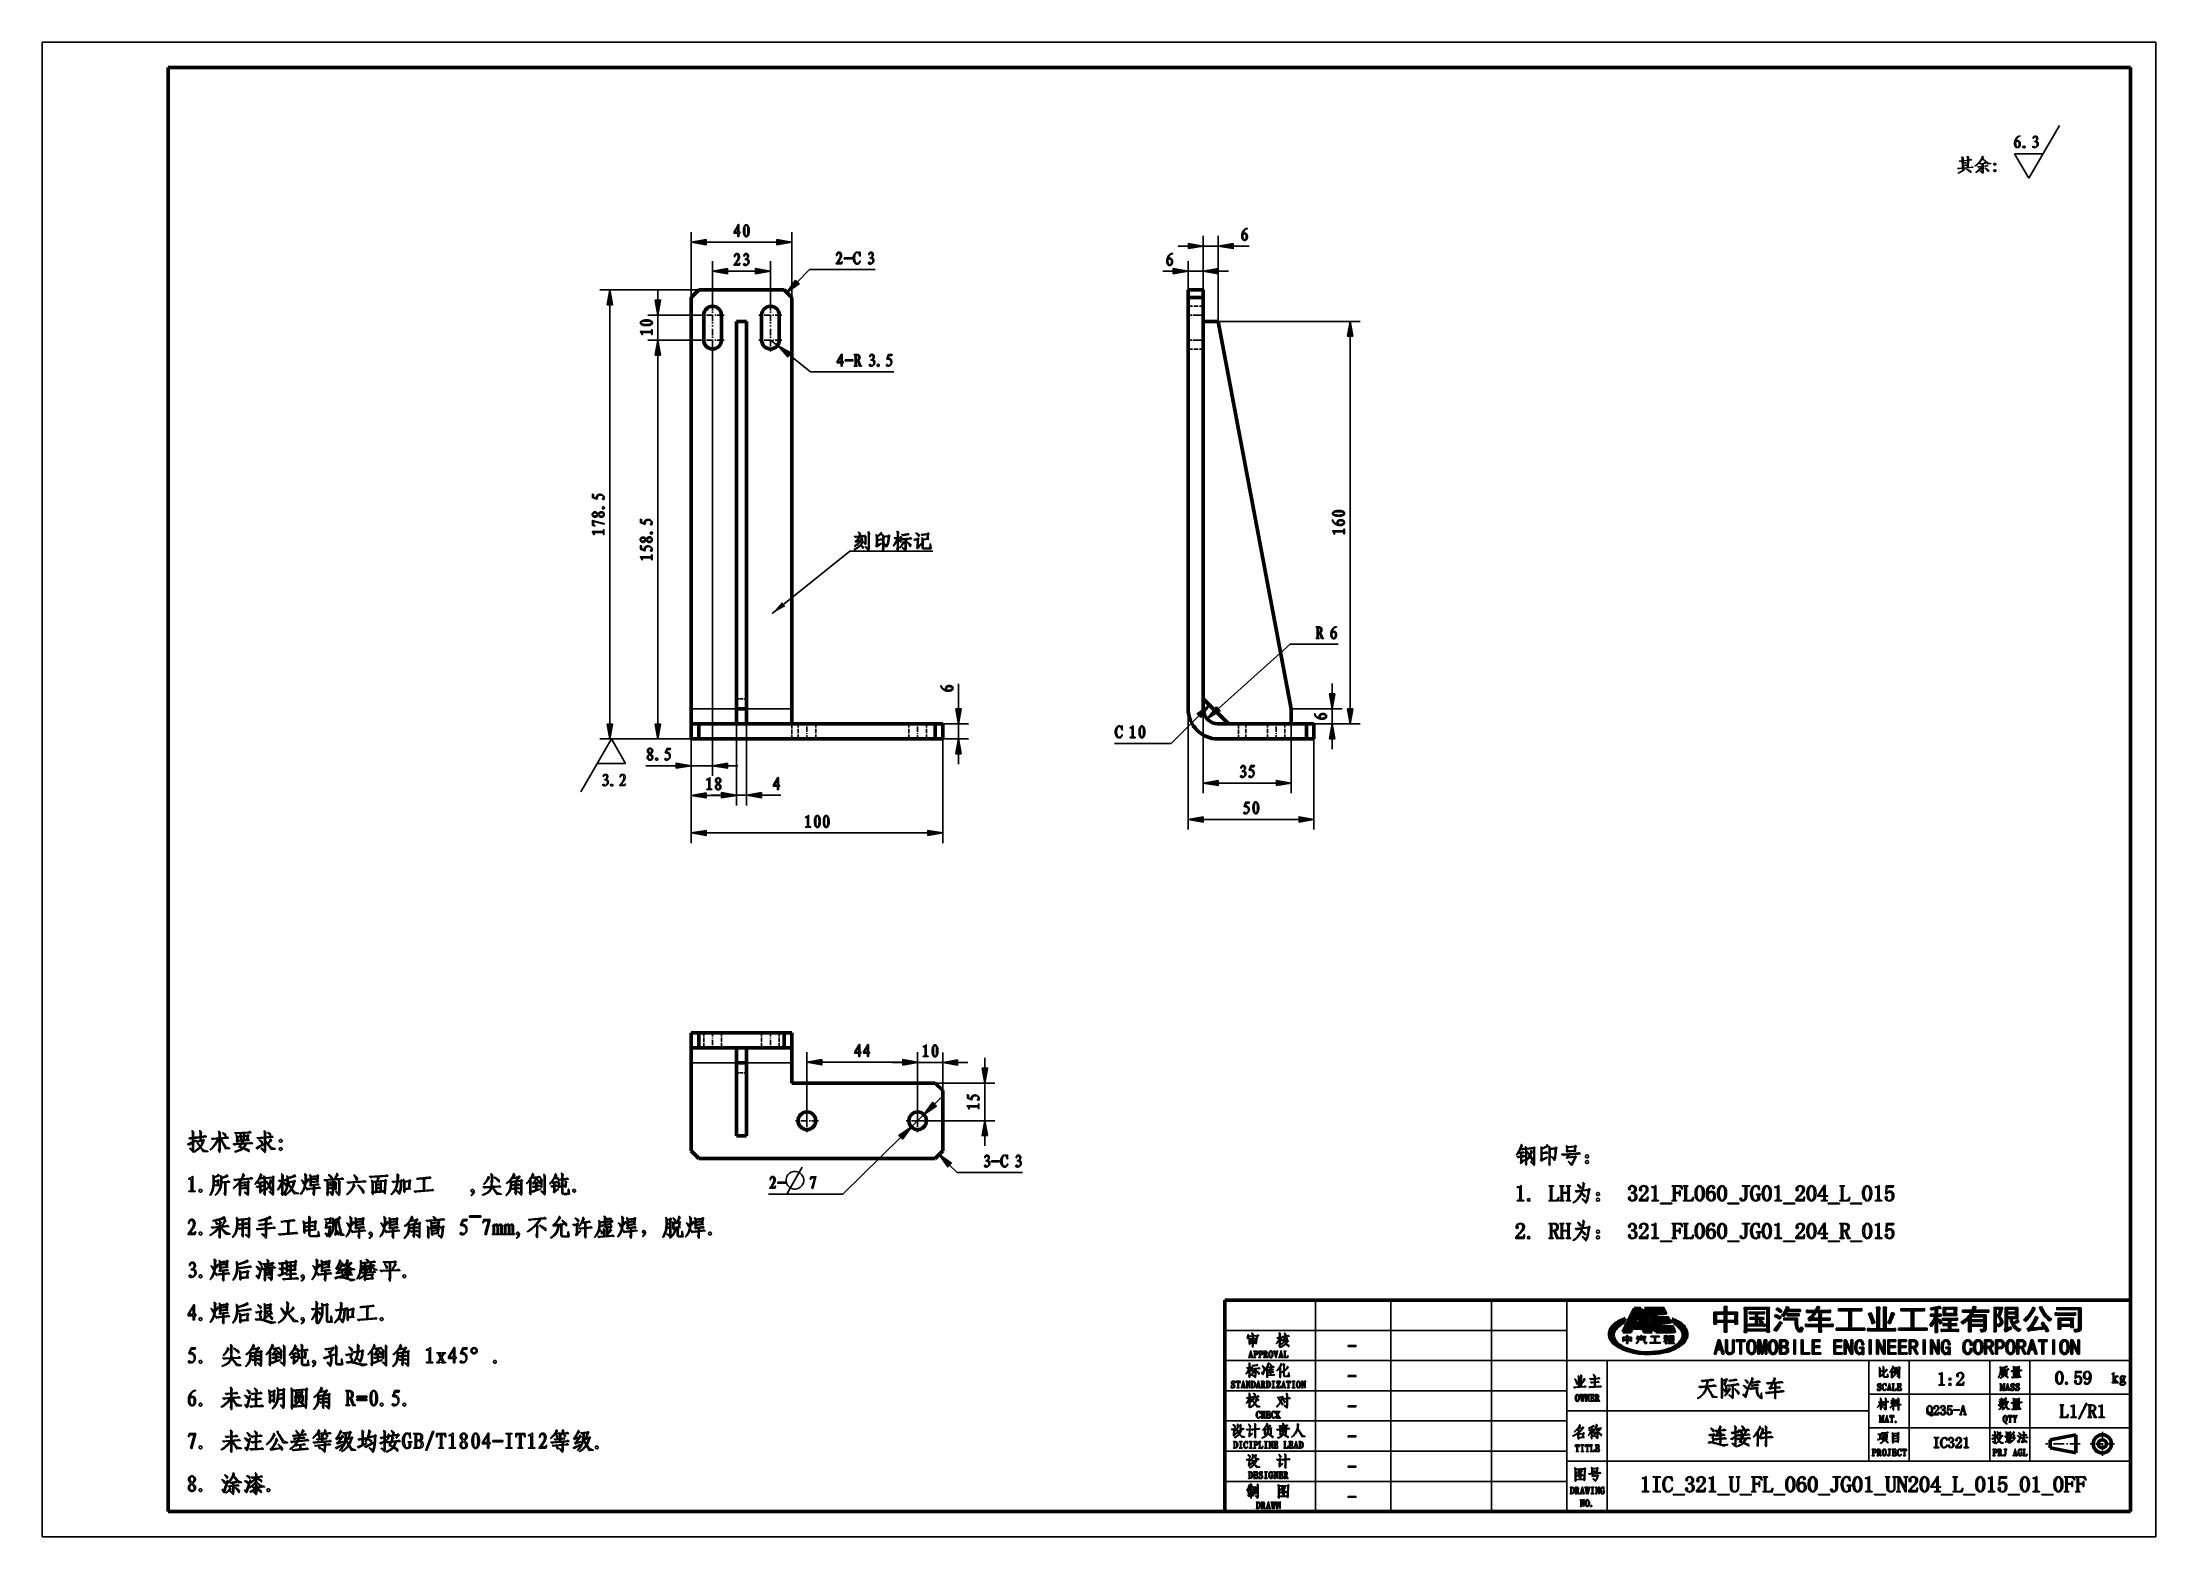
# Model space of a CAD drawing. Extents: x 0 to 420, y 0 to 297.
import ezdxf

# ---------------------------------------------------------------- set-up
doc = ezdxf.new("R2010")
doc.units = 0
doc.linetypes.add('DASHDOT', pattern=[18.5, 12, -3, 0.5, -3])
doc.linetypes.add('DASHED', pattern=[15, 12, -3])

msp = doc.modelspace()

# ---------------------------------------------------------------- linework, layer by layer
at = {"color": 7, "lineweight": 25}
for p, q in [((420, 297), (0, 297)), ((0, 297), (0, 0)), ((420, 0), (420, 297)), ((253, 5), (253, 47)), ((268, 5), (268, 47)), ((288, 5), (288, 47)), ((303, 5), (303, 47)), ((303, 41), (235, 41)), ((415, 35), (235, 35)), ((311, 5), (311, 35)), ((363, 15), (363, 35)), ((371, 15), (371, 35)), ((387, 15), (387, 35)), ((395, 15), (395, 35)), ((303, 29), (235, 29)), ((415, 28.33), (363, 28.33)), ((303, 23), (235, 23)), ((363, 25), (303, 25)), ((415, 21.66), (363, 21.66)), ((303, 17), (235, 17)), ((415, 15), (303, 15)), ((303, 11), (235, 11)), ((0, 0), (420, 0))]:
    msp.add_line(p, q, dxfattribs=at)
at = {"color": 7, "lineweight": 50}
for p, q in [((415, 292), (25, 292)), ((25, 292), (25, 5)), ((415, 5), (415, 292)), ((128.96, 164.54), (128.96, 246.29)), ((148.96, 246.29), (148.96, 164.54)), ((227.71, 246.29), (227.71, 164.54)), ((230.71, 164.54), (230.71, 246.29)), ((137.96, 164.54), (137.96, 241.54)), ((139.96, 164.54), (139.96, 241.54)), ((230.71, 241.54), (230.71, 166.54)), ((248.21, 164.54), (233.71, 241.54)), ((130.46, 161.54), (177.46, 161.54)), ((177.46, 158.54), (130.46, 158.54)), ((148.96, 90.17), (177.46, 90.17)), ((130.46, 75.17), (177.46, 75.17)), ((235, 5), (235, 47)), ((415, 47), (235, 47)), ((415, 5), (25, 5)), ((235, 5), (415, 5)), ((235, 5), (415, 5)), ((235, 5), (415, 5)), ((235, 5), (415, 5)), ((235, 5), (415, 5)), ((235, 5), (415, 5)), ((235, 5), (415, 5))]:
    msp.add_line(p, q, dxfattribs=at)
at = {"color": 5, "lineweight": 25, "ltscale": 0.303109}
msp.add_line((394.79, 269.96), (400.86, 280.46), dxfattribs=at)
at = {"color": 5, "lineweight": 25, "ltscale": 0.141451}
for p, q in [((394.79, 269.96), (391.96, 274.86)), ((391.96, 274.86), (397.62, 274.86))]:
    msp.add_line(p, q, dxfattribs=at)
at = {"color": 5, "lineweight": 25, "ltscale": 0.324074}
for p, q in [((128.96, 246.29), (128.96, 259.25)), ((148.96, 246.29), (148.96, 259.25))]:
    msp.add_line(p, q, dxfattribs=at)
at = {"color": 5, "lineweight": 25, "ltscale": 0.352279}
msp.add_line((131.91, 257.25), (146, 257.25), dxfattribs=at)
at = {"color": 5, "lineweight": 25, "ltscale": 0.051139}
for p, q in [((225.71, 256.51), (227.76, 256.51)), ((222.71, 251.53), (224.76, 251.53)), ((233.67, 251.53), (235.71, 251.53)), ((122.35, 245.75), (122.35, 247.79)), ((122.35, 232.79), (122.35, 234.84)), ((256.33, 167.5), (256.33, 169.54)), ((182.09, 153.54), (182.09, 155.59)), ((256.33, 156.54), (256.33, 158.59)), ((136.16, 153.23), (138.21, 153.23)), ((132.96, 147.35), (135, 147.35)), ((168.96, 94.26), (171, 94.26)), ((181.91, 94.26), (183.96, 94.26)), ((187.3, 93.13), (187.3, 95.17)), ((177.32, 85.96), (178.78, 87.39)), ((187.3, 77.67), (187.3, 79.72))]:
    msp.add_line(p, q, dxfattribs=at)
at = {"color": 5, "lineweight": 25, "ltscale": 0.424205}
for p, q in [((230.71, 241.54), (230.71, 258.51)), ((233.71, 241.54), (233.71, 258.51))]:
    msp.add_line(p, q, dxfattribs=at)
at = {"color": 5, "lineweight": 25, "ltscale": 0.075}
for p, q in [((230.71, 256.51), (233.71, 256.51)), ((227.71, 251.53), (230.71, 251.53)), ((256.33, 161.54), (256.33, 164.54)), ((182.09, 158.54), (182.09, 161.54))]:
    msp.add_line(p, q, dxfattribs=at)
at = {"color": 5, "lineweight": 25, "ltscale": 0.078554}
msp.add_line((236.67, 256.51), (239.81, 256.51), dxfattribs=at)
at = {"color": 5, "lineweight": 25, "ltscale": 0.211551}
for p, q in [((133.21, 245.07), (133.21, 253.53)), ((144.71, 245.07), (144.71, 253.53))]:
    msp.add_line(p, q, dxfattribs=at)
at = {"color": 5, "lineweight": 25, "ltscale": 0.180894}
for p, q in [((227.71, 246.29), (227.71, 253.53)), ((230.71, 246.29), (230.71, 253.53))]:
    msp.add_line(p, q, dxfattribs=at)
at = {"color": 5, "lineweight": 25, "ltscale": 0.139779}
msp.add_line((136.16, 251.53), (141.75, 251.53), dxfattribs=at)
at = {"color": 5, "lineweight": 25, "ltscale": 0.086329}
msp.add_line((150.06, 249.36), (152.5, 251.81), dxfattribs=at)
at = {"color": 5, "lineweight": 25, "ltscale": 0.325}
for p, q in [((152.5, 251.81), (165.5, 251.81)), ((181.81, 72.36), (194.81, 72.36))]:
    msp.add_line(p, q, dxfattribs=at)
at = {"color": 5, "lineweight": 25, "ltscale": 0.491803}
for p, q in [((130.46, 247.79), (110.79, 247.79)), ((130.46, 158.54), (110.79, 158.54))]:
    msp.add_line(p, q, dxfattribs=at)
at = {"color": 5, "lineweight": 25}
for p, q in [((112.79, 161.5), (112.79, 244.84)), ((233.71, 241.54), (261.91, 241.54)), ((133.21, 237.79), (133.21, 151.23)), ((259.91, 164.5), (259.91, 238.59)), ((122.32, 161.5), (122.32, 234.84)), ((128.96, 164.54), (128.96, 137.86)), ((227.71, 164.54), (227.71, 140.55)), ((178.96, 158.54), (178.96, 137.86)), ((131.91, 139.86), (176, 139.86))]:
    msp.add_line(p, q, dxfattribs=at)
at = {"color": 7, "lineweight": 50, "ltscale": 0.053033}
for p, q in [((128.96, 246.29), (130.46, 247.79)), ((147.46, 247.79), (148.96, 246.29)), ((178.96, 88.67), (177.46, 90.17)), ((130.46, 75.17), (128.96, 76.67)), ((177.46, 75.17), (178.96, 76.67))]:
    msp.add_line(p, q, dxfattribs=at)
at = {"color": 7, "lineweight": 50, "ltscale": 0.425}
for p, q in [((147.46, 247.79), (130.46, 247.79)), ((147.46, 100.17), (130.46, 100.17)), ((147.46, 97.17), (130.46, 97.17))]:
    msp.add_line(p, q, dxfattribs=at)
at = {"color": 14, "linetype": 'DASHDOT', "lineweight": 25, "ltscale": 0.11375}
for p, q in [((133.21, 245.07), (133.21, 240.52)), ((144.71, 245.07), (144.71, 240.52)), ((135.48, 242.79), (130.93, 242.79)), ((133.21, 240.07), (133.21, 235.52)), ((146.98, 242.79), (142.43, 242.79)), ((144.71, 240.07), (144.71, 235.52)), ((135.48, 237.79), (130.93, 237.79)), ((146.98, 237.79), (142.43, 237.79)), ((151.96, 84.95), (151.96, 80.4)), ((173.96, 84.95), (173.96, 80.4)), ((154.23, 82.67), (149.68, 82.67)), ((176.23, 82.67), (171.68, 82.67))]:
    msp.add_line(p, q, dxfattribs=at)
at = {"color": 7, "lineweight": 50, "ltscale": 0.075}
for p, q in [((227.71, 247.79), (230.71, 247.79)), ((227.71, 246.29), (230.71, 246.29)), ((233.71, 241.54), (230.71, 241.54)), ((128.96, 164.54), (128.96, 161.54)), ((137.96, 161.54), (137.96, 164.54)), ((139.96, 161.54), (139.96, 164.54)), ((148.96, 164.54), (148.96, 161.54)), ((248.21, 161.54), (248.21, 164.54)), ((128.96, 161.54), (128.96, 158.54)), ((130.46, 161.54), (130.46, 158.54)), ((177.46, 161.54), (177.46, 158.54)), ((178.96, 161.54), (178.96, 158.54)), ((251.21, 161.54), (251.21, 158.54)), ((252.71, 161.54), (252.71, 158.54)), ((128.96, 100.17), (128.96, 97.17)), ((128.96, 97.17), (128.96, 94.17)), ((130.46, 100.17), (130.46, 97.17)), ((137.96, 94.17), (137.96, 97.17)), ((139.96, 94.17), (139.96, 97.17)), ((147.46, 100.17), (147.46, 97.17)), ((148.96, 100.17), (148.96, 97.17)), ((148.96, 97.17), (148.96, 94.17))]:
    msp.add_line(p, q, dxfattribs=at)
at = {"color": 7, "lineweight": 50, "ltscale": 0.0375}
for p, q in [((227.71, 247.79), (227.71, 246.29)), ((230.71, 246.29), (230.71, 247.79)), ((130.46, 161.54), (128.96, 161.54)), ((177.46, 161.54), (178.96, 161.54)), ((252.71, 161.54), (251.21, 161.54)), ((128.96, 158.54), (130.46, 158.54)), ((177.46, 158.54), (178.96, 158.54)), ((251.21, 158.54), (252.71, 158.54)), ((130.46, 100.17), (128.96, 100.17)), ((128.96, 97.17), (130.46, 97.17)), ((147.46, 100.17), (148.96, 100.17)), ((147.46, 97.17), (148.96, 97.17))]:
    msp.add_line(p, q, dxfattribs=at)
at = {"color": 7, "linetype": 'DASHED', "lineweight": 25, "ltscale": 0.075}
for p, q in [((227.71, 246.29), (230.71, 246.29)), ((227.71, 244.54), (230.71, 244.54)), ((227.71, 244.54), (230.71, 244.54)), ((230.71, 242.79), (227.71, 242.79)), ((230.71, 242.79), (227.71, 242.79)), ((230.71, 242.79), (227.71, 242.79)), ((230.71, 242.79), (227.71, 242.79)), ((230.71, 237.79), (227.71, 237.79)), ((230.71, 237.79), (227.71, 237.79)), ((230.71, 237.79), (227.71, 237.79)), ((230.71, 237.79), (227.71, 237.79)), ((227.71, 236.04), (230.71, 236.04)), ((227.71, 236.04), (230.71, 236.04)), ((148.96, 161.54), (148.96, 158.54)), ((150.21, 158.54), (150.21, 161.54)), ((153.71, 158.54), (153.71, 161.54)), ((172.21, 158.54), (172.21, 161.54)), ((175.71, 158.54), (175.71, 161.54)), ((177.46, 158.54), (177.46, 161.54)), ((237.71, 161.54), (237.71, 158.54)), ((239.21, 158.54), (239.21, 161.54)), ((243.46, 158.54), (243.46, 161.54)), ((243.46, 158.54), (243.46, 161.54)), ((246.96, 158.54), (246.96, 161.54)), ((246.96, 158.54), (246.96, 161.54)), ((251.21, 161.54), (251.21, 158.54)), ((131.46, 97.17), (131.46, 100.17)), ((134.96, 97.17), (134.96, 100.17)), ((142.96, 97.17), (142.96, 100.17)), ((146.46, 97.17), (146.46, 100.17))]:
    msp.add_line(p, q, dxfattribs=at)
at = {"color": 5, "lineweight": 25, "ltscale": 0.264666}
for p, q in [((130.93, 242.79), (120.35, 242.79)), ((130.93, 237.79), (120.35, 237.79))]:
    msp.add_line(p, q, dxfattribs=at)
at = {"color": 5, "lineweight": 25, "ltscale": 0.125}
for p, q in [((122.35, 237.79), (122.35, 242.79)), ((173.96, 94.26), (178.96, 94.26))]:
    msp.add_line(p, q, dxfattribs=at)
at = {"color": 7, "lineweight": 50, "ltscale": 0.125}
for p, q in [((131.46, 237.79), (131.46, 242.79)), ((134.96, 242.79), (134.96, 237.79)), ((142.96, 237.79), (142.96, 242.79)), ((146.46, 242.79), (146.46, 237.79))]:
    msp.add_line(p, q, dxfattribs=at)
at = {"color": 7, "lineweight": 50, "ltscale": 0.05}
for p, q in [((137.96, 241.54), (139.96, 241.54)), ((137.96, 164.54), (139.96, 164.54)), ((137.96, 161.54), (139.96, 161.54)), ((137.96, 94.17), (139.96, 94.17)), ((137.96, 79.67), (139.96, 79.67))]:
    msp.add_line(p, q, dxfattribs=at)
at = {"color": 14, "linetype": 'DASHDOT', "lineweight": 25, "ltscale": 0.09}
for p, q in [((227.41, 242.79), (231.01, 242.79)), ((227.41, 237.79), (231.01, 237.79)), ((151.96, 158.24), (151.96, 161.84)), ((173.96, 158.24), (173.96, 161.84)), ((245.21, 158.24), (245.21, 161.84))]:
    msp.add_line(p, q, dxfattribs=at)
at = {"color": 5, "lineweight": 25, "ltscale": 0.265214}
msp.add_line((130.93, 237.79), (120.32, 237.79), dxfattribs=at)
at = {"color": 5, "lineweight": 25, "ltscale": 0.04375}
msp.add_line((144.71, 237.79), (146.08, 236.71), dxfattribs=at)
at = {"color": 5, "lineweight": 25, "ltscale": 0.136529}
msp.add_line((148.41, 234.88), (152.7, 231.51), dxfattribs=at)
at = {"color": 5, "lineweight": 25, "ltscale": 0.4125}
msp.add_line((152.7, 231.51), (169.2, 231.51), dxfattribs=at)
at = {"color": 5, "lineweight": 25, "ltscale": 0.481234}
msp.add_line((233.68, 164.51), (248.01, 177.36), dxfattribs=at)
at = {"color": 5, "lineweight": 25, "ltscale": 0.2375}
msp.add_line((248.01, 177.36), (257.51, 177.36), dxfattribs=at)
at = {"color": 5, "lineweight": 25, "ltscale": 0.124446}
msp.add_line((182.09, 164.5), (182.09, 169.47), dxfattribs=at)
at = {"color": 5, "lineweight": 25, "ltscale": 0.332792}
msp.add_line((128.96, 164.54), (128.96, 151.23), dxfattribs=at)
at = {"color": 5, "lineweight": 25, "ltscale": 0.479978}
for p, q in [((128.96, 164.54), (128.96, 145.34)), ((137.96, 164.54), (137.96, 145.34))]:
    msp.add_line(p, q, dxfattribs=at)
at = {"color": 7, "lineweight": 25, "ltscale": 0.225}
for p, q in [((137.96, 164.54), (128.96, 164.54)), ((148.96, 164.54), (139.96, 164.54))]:
    msp.add_line(p, q, dxfattribs=at)
at = {"color": 7, "linetype": 'DASHED', "lineweight": 25}
for p, q in [((148.96, 164.54), (128.96, 164.54)), ((148.96, 94.17), (128.96, 94.17))]:
    msp.add_line(p, q, dxfattribs=at)
at = {"color": 7, "linetype": 'DASHED', "lineweight": 25, "ltscale": 0.05}
for p, q in [((137.96, 166.54), (139.96, 166.54)), ((139.96, 164.54), (137.96, 164.54)), ((137.96, 97.17), (139.96, 97.17)), ((139.96, 94.17), (137.96, 94.17)), ((137.96, 92.17), (139.96, 92.17))]:
    msp.add_line(p, q, dxfattribs=at)
at = {"color": 5, "lineweight": 25, "ltscale": 0.479663}
for p, q in [((137.96, 164.54), (137.96, 145.35)), ((139.96, 164.54), (139.96, 145.35))]:
    msp.add_line(p, q, dxfattribs=at)
at = {"color": 5, "lineweight": 25, "ltscale": 0.468817}
msp.add_line((230.71, 166.54), (230.71, 147.79), dxfattribs=at)
at = {"color": 7, "lineweight": 50, "ltscale": 0.176777}
msp.add_line((230.71, 166.54), (235.71, 161.54), dxfattribs=at)
at = {"color": 5, "lineweight": 25, "ltscale": 0.252968}
for p, q in [((248.21, 164.54), (258.33, 164.54)), ((248.21, 161.54), (258.33, 161.54))]:
    msp.add_line(p, q, dxfattribs=at)
at = {"color": 5, "lineweight": 25, "ltscale": 0.165805}
for p, q in [((177.46, 161.54), (184.09, 161.54)), ((177.46, 158.54), (184.09, 158.54))]:
    msp.add_line(p, q, dxfattribs=at)
at = {"color": 5, "lineweight": 25, "ltscale": 0.196317}
msp.add_line((229.88, 163.2), (224.32, 157.64), dxfattribs=at)
at = {"color": 7, "lineweight": 50, "ltscale": 0.4375}
for p, q in [((251.21, 161.54), (233.71, 161.54)), ((233.71, 158.54), (251.21, 158.54)), ((128.96, 76.67), (128.96, 94.17))]:
    msp.add_line(p, q, dxfattribs=at)
at = {"color": 7, "lineweight": 50, "ltscale": 0.3125}
msp.add_line((235.71, 161.54), (248.21, 161.54), dxfattribs=at)
at = {"color": 5, "lineweight": 25, "ltscale": 0.343817}
msp.add_line((248.21, 161.54), (248.21, 147.79), dxfattribs=at)
at = {"color": 5, "lineweight": 25, "ltscale": 0.267458}
msp.add_line((251.21, 161.54), (261.91, 161.54), dxfattribs=at)
at = {"color": 6, "lineweight": 25, "ltscale": 0.303109}
msp.add_line((113.09, 158.54), (107.03, 148.04), dxfattribs=at)
at = {"color": 6, "lineweight": 25, "ltscale": 0.141451}
for p, q in [((113.09, 158.54), (115.92, 153.64)), ((115.92, 153.64), (110.26, 153.64))]:
    msp.add_line(p, q, dxfattribs=at)
at = {"color": 5, "lineweight": 25, "ltscale": 0.253339}
msp.add_line((130.46, 158.54), (120.32, 158.54), dxfattribs=at)
at = {"color": 5, "lineweight": 25, "ltscale": 0.28125}
msp.add_line((224.32, 157.64), (213.07, 157.64), dxfattribs=at)
at = {"color": 5, "lineweight": 25, "ltscale": 0.449673}
msp.add_line((252.71, 158.54), (252.71, 140.55), dxfattribs=at)
at = {"color": 5, "lineweight": 25, "ltscale": 0.1521}
msp.add_line((119.92, 153.23), (126, 153.23), dxfattribs=at)
at = {"color": 5, "lineweight": 25, "ltscale": 0.10625}
msp.add_line((128.96, 153.23), (133.21, 153.23), dxfattribs=at)
at = {"color": 5, "lineweight": 25, "ltscale": 0.077279}
msp.add_line((131.91, 147.34), (135, 147.34), dxfattribs=at)
at = {"color": 5, "lineweight": 25, "ltscale": 0.05}
msp.add_line((137.96, 147.35), (139.96, 147.35), dxfattribs=at)
at = {"color": 5, "lineweight": 25, "ltscale": 0.097322}
msp.add_line((142.91, 147.35), (146.8, 147.35), dxfattribs=at)
at = {"color": 5, "lineweight": 25, "ltscale": 0.289779}
msp.add_line((233.67, 149.79), (245.26, 149.79), dxfattribs=at)
at = {"color": 5, "lineweight": 25, "ltscale": 0.477279}
msp.add_line((230.67, 142.55), (249.76, 142.55), dxfattribs=at)
at = {"color": 14, "linetype": 'DASHDOT', "lineweight": 25, "ltscale": 0.090008}
for p, q in [((133.21, 100.47), (133.21, 96.87)), ((144.71, 100.47), (144.71, 96.87))]:
    msp.add_line(p, q, dxfattribs=at)
at = {"color": 7, "lineweight": 25, "ltscale": 0.224998}
msp.add_line((137.96, 94.17), (128.96, 94.17), dxfattribs=at)
at = {"color": 7, "lineweight": 50, "ltscale": 0.3625}
for p, q in [((137.96, 79.67), (137.96, 94.17)), ((139.96, 79.67), (139.96, 94.17))]:
    msp.add_line(p, q, dxfattribs=at)
at = {"color": 7, "lineweight": 25, "ltscale": 0.225002}
msp.add_line((148.96, 94.17), (139.96, 94.17), dxfattribs=at)
at = {"color": 7, "lineweight": 50, "ltscale": 0.1}
msp.add_line((148.96, 90.17), (148.96, 94.17), dxfattribs=at)
at = {"color": 5, "lineweight": 25, "ltscale": 0.340611}
for p, q in [((151.96, 82.67), (151.96, 96.3)), ((173.96, 82.67), (173.96, 96.3))]:
    msp.add_line(p, q, dxfattribs=at)
at = {"color": 5, "lineweight": 25, "ltscale": 0.402279}
msp.add_line((154.91, 94.3), (171, 94.3), dxfattribs=at)
at = {"color": 5, "lineweight": 25, "ltscale": 0.339655}
msp.add_line((173.96, 82.67), (173.96, 96.26), dxfattribs=at)
at = {"color": 5, "lineweight": 25, "ltscale": 0.189655}
msp.add_line((178.96, 88.67), (178.96, 96.26), dxfattribs=at)
at = {"color": 5, "lineweight": 25, "ltscale": 0.296177}
msp.add_line((177.46, 90.17), (189.3, 90.17), dxfattribs=at)
at = {"color": 7, "lineweight": 50, "ltscale": 0.3}
msp.add_line((178.96, 88.67), (178.96, 76.67), dxfattribs=at)
at = {"color": 5, "lineweight": 25, "ltscale": 0.1875}
msp.add_line((187.3, 82.67), (187.3, 90.17), dxfattribs=at)
at = {"color": 5, "lineweight": 25, "ltscale": 0.0875}
msp.add_line((172.71, 81.45), (175.21, 83.9), dxfattribs=at)
at = {"color": 5, "lineweight": 25, "ltscale": 0.383677}
msp.add_line((173.96, 82.67), (189.3, 82.67), dxfattribs=at)
at = {"color": 5, "lineweight": 25, "ltscale": 0.403468}
msp.add_line((159.06, 68.1), (170.59, 79.38), dxfattribs=at)
at = {"color": 5, "lineweight": 25, "ltscale": 0.052796}
msp.add_line((180.32, 73.86), (181.81, 72.36), dxfattribs=at)
at = {"color": 5, "lineweight": 25, "ltscale": 0.36875}
msp.add_line((159.06, 68.1), (144.31, 68.1), dxfattribs=at)
at = {"color": 30, "lineweight": 50, "ltscale": 0.129842}
msp.add_line((314.1, 40.7), (316.34, 45.38), dxfattribs=at)
at = {"color": 142, "lineweight": 50, "ltscale": 0.021213}
msp.add_line((314.26, 42.57), (314.61, 43.34), dxfattribs=at)
at = {"color": 30, "lineweight": 50, "ltscale": 0.033925}
msp.add_line((317.69, 45.38), (316.34, 45.38), dxfattribs=at)
at = {"color": 30, "lineweight": 50, "ltscale": 0.130132}
msp.add_line((319.96, 40.7), (317.69, 45.38), dxfattribs=at)
at = {"color": 30, "lineweight": 50, "ltscale": 0.130018}
msp.add_line((320.65, 40.69), (318.4, 45.37), dxfattribs=at)
at = {"color": 142, "lineweight": 50, "ltscale": 0.022913}
msp.add_line((324.33, 42.43), (323.93, 43.26), dxfattribs=at)
at = {"color": 154, "lineweight": 25, "ltscale": 0.052676}
for p, q in [((334.26, 44.61), (332.16, 44.61)), ((336.88, 44.61), (334.77, 44.61))]:
    msp.add_line(p, q, dxfattribs=at)
at = {"color": 154, "lineweight": 25, "ltscale": 0.000276279}
msp.add_line((332.16, 44.61), (332.16, 44.6), dxfattribs=at)
at = {"color": 154, "lineweight": 25, "ltscale": 0.005624}
msp.add_line((332.16, 44.6), (332.17, 44.37), dxfattribs=at)
at = {"color": 154, "lineweight": 25, "ltscale": 0.005256}
msp.add_line((332.17, 42.48), (332.16, 42.27), dxfattribs=at)
at = {"color": 154, "lineweight": 25, "ltscale": 0.013353}
for p, q in [((332.16, 42.27), (332.69, 42.27)), ((382.76, 40.69), (383.3, 40.69)), ((403.11, 41.55), (403.64, 41.55))]:
    msp.add_line(p, q, dxfattribs=at)
at = {"color": 154, "lineweight": 25, "ltscale": 0.006817}
for p, q in [((332.17, 44.37), (332.17, 44.1)), ((332.17, 42.76), (332.17, 42.48)), ((343.21, 45.31), (343.22, 45.58)), ((351.13, 44.99), (350.85, 45)), ((353.55, 40.85), (353.55, 41.12))]:
    msp.add_line(p, q, dxfattribs=at)
at = {"color": 154, "lineweight": 25, "ltscale": 0.008196}
for p, q in [((332.17, 44.1), (332.18, 43.77)), ((392.57, 44.71), (392.58, 45.04)), ((338.72, 40.62), (338.72, 40.95))]:
    msp.add_line(p, q, dxfattribs=at)
at = {"color": 154, "lineweight": 25, "ltscale": 0.008473}
for p, q in [((332.18, 43.1), (332.17, 42.76)), ((339.76, 43.22), (340.1, 43.22)), ((341.89, 42.23), (341.55, 42.23)), ((351.05, 41.79), (351.38, 41.79))]:
    msp.add_line(p, q, dxfattribs=at)
at = {"color": 154, "lineweight": 25, "ltscale": 0.009394}
for p, q in [((332.18, 43.77), (332.18, 43.4)), ((351.83, 44.99), (351.45, 44.99))]:
    msp.add_line(p, q, dxfattribs=at)
at = {"color": 154, "lineweight": 25, "ltscale": 0.007552}
for p, q in [((332.18, 43.4), (332.18, 43.1)), ((338.25, 44.96), (338.26, 44.66)), ((338.26, 41.81), (338.26, 41.51))]:
    msp.add_line(p, q, dxfattribs=at)
at = {"color": 154, "lineweight": 25, "ltscale": 0.032508}
for p, q in [((332.69, 42.96), (332.69, 44.26)), ((334.26, 44.26), (334.26, 42.96)), ((334.77, 42.96), (334.77, 44.26)), ((336.34, 44.26), (336.34, 42.96))]:
    msp.add_line(p, q, dxfattribs=at)
at = {"color": 154, "lineweight": 25, "ltscale": 0.039323}
for p, q in [((332.69, 44.26), (334.26, 44.26)), ((334.26, 42.96), (332.69, 42.96)), ((332.69, 42.61), (334.26, 42.61))]:
    msp.add_line(p, q, dxfattribs=at)
at = {"color": 154, "lineweight": 25, "ltscale": 0.008288}
for p, q in [((332.69, 42.27), (332.69, 42.61)), ((336.34, 42.61), (336.34, 42.27))]:
    msp.add_line(p, q, dxfattribs=at)
at = {"color": 154, "lineweight": 25, "ltscale": 0.013998}
msp.add_line((334.8, 45.78), (334.24, 45.78), dxfattribs=at)
at = {"color": 154, "lineweight": 25, "ltscale": 0.006728}
for p, q in [((334.24, 45.78), (334.25, 45.51)), ((398.18, 40.92), (398.31, 40.69))]:
    msp.add_line(p, q, dxfattribs=at)
at = {"color": 154, "lineweight": 25, "ltscale": 0.00737}
for p, q in [((334.25, 45.51), (334.26, 45.21)), ((338.24, 45.26), (338.25, 44.96)), ((405.17, 44.89), (405.18, 45.19)), ((343.22, 40.79), (343.21, 41.09))]:
    msp.add_line(p, q, dxfattribs=at)
at = {"color": 154, "lineweight": 25, "ltscale": 0.007554}
for p, q in [((334.26, 45.21), (334.26, 44.91)), ((348.81, 42.8), (348.82, 43.1)), ((377.77, 45.32), (377.77, 45.02)), ((386.3, 43.46), (386.31, 43.76))]:
    msp.add_line(p, q, dxfattribs=at)
at = {"color": 154, "lineweight": 25, "ltscale": 0.007551}
for p, q in [((334.26, 44.91), (334.26, 44.61)), ((343.2, 41.68), (343.2, 41.99))]:
    msp.add_line(p, q, dxfattribs=at)
at = {"color": 154, "lineweight": 25, "ltscale": 0.025325}
msp.add_line((334.26, 42.61), (334.26, 41.59), dxfattribs=at)
at = {"color": 154, "lineweight": 25, "ltscale": 0.007277}
for p, q in [((334.77, 44.87), (334.78, 45.16)), ((387.87, 45.09), (387.87, 44.8))]:
    msp.add_line(p, q, dxfattribs=at)
at = {"color": 154, "lineweight": 25, "ltscale": 0.006538}
msp.add_line((334.77, 44.61), (334.77, 44.87), dxfattribs=at)
at = {"color": 154, "lineweight": 25, "ltscale": 0.039322}
for p, q in [((334.77, 44.26), (336.34, 44.26)), ((336.34, 42.96), (334.77, 42.96)), ((334.77, 42.61), (336.34, 42.61)), ((361.14, 41.44), (359.57, 41.44))]:
    msp.add_line(p, q, dxfattribs=at)
at = {"color": 154, "lineweight": 25, "ltscale": 0.023667}
msp.add_line((334.77, 41.66), (334.77, 42.61), dxfattribs=at)
at = {"color": 154, "lineweight": 25, "ltscale": 0.007646}
for p, q in [((334.78, 45.16), (334.79, 45.47)), ((379.74, 41.96), (380.04, 41.96))]:
    msp.add_line(p, q, dxfattribs=at)
at = {"color": 154, "lineweight": 25, "ltscale": 0.00774}
for p, q in [((334.79, 45.47), (334.8, 45.78)), ((362.13, 41.46), (361.82, 41.45)), ((374.53, 41.46), (374.22, 41.45))]:
    msp.add_line(p, q, dxfattribs=at)
at = {"color": 154, "lineweight": 25, "ltscale": 0.013354}
msp.add_line((336.34, 42.27), (336.88, 42.27), dxfattribs=at)
at = {"color": 154, "lineweight": 25, "ltscale": 0.008933}
for p, q in [((336.85, 43.42), (336.86, 43.78)), ((353.54, 41.43), (353.54, 41.79))]:
    msp.add_line(p, q, dxfattribs=at)
at = {"color": 154, "lineweight": 25, "ltscale": 0.000552559}
msp.add_line((336.85, 43.4), (336.85, 43.42), dxfattribs=at)
at = {"color": 154, "lineweight": 25, "ltscale": 0.009301}
msp.add_line((336.86, 43.03), (336.85, 43.4), dxfattribs=at)
at = {"color": 154, "lineweight": 25, "ltscale": 0.007001}
for p, q in [((336.86, 44.09), (336.87, 44.37)), ((366.97, 42.98), (366.84, 42.73))]:
    msp.add_line(p, q, dxfattribs=at)
at = {"color": 154, "lineweight": 25, "ltscale": 0.00792}
for p, q in [((336.86, 43.78), (336.86, 44.09)), ((336.86, 42.71), (336.86, 43.03)), ((338.26, 44.66), (338.26, 44.34)), ((341.8, 44.66), (341.48, 44.65)), ((376.05, 43.61), (375.92, 43.32)), ((380.2, 41.2), (379.88, 41.19))]:
    msp.add_line(p, q, dxfattribs=at)
at = {"color": 154, "lineweight": 25, "ltscale": 0.006636}
for p, q in [((336.87, 42.44), (336.86, 42.71)), ((353.03, 44.3), (353.04, 44.03))]:
    msp.add_line(p, q, dxfattribs=at)
at = {"color": 154, "lineweight": 25, "ltscale": 0.0059}
for p, q in [((336.87, 44.37), (336.88, 44.61)), ((392.59, 45.32), (392.6, 45.56))]:
    msp.add_line(p, q, dxfattribs=at)
at = {"color": 154, "lineweight": 25, "ltscale": 0.00424}
msp.add_line((336.88, 42.27), (336.87, 42.44), dxfattribs=at)
at = {"color": 154, "lineweight": 25, "ltscale": 0.124689}
msp.add_line((343.22, 45.58), (338.23, 45.58), dxfattribs=at)
at = {"color": 154, "lineweight": 25, "ltscale": 0.000925408}
msp.add_line((338.23, 45.58), (338.24, 45.54), dxfattribs=at)
at = {"color": 154, "lineweight": 25, "ltscale": 0.007093}
for p, q in [((338.24, 45.54), (338.24, 45.26)), ((350.74, 44.57), (351.03, 44.58)), ((392.58, 45.04), (392.59, 45.32)), ((353.05, 41.2), (353.04, 40.92)), ((376.18, 41.57), (376.17, 41.29))]:
    msp.add_line(p, q, dxfattribs=at)
at = {"color": 154, "lineweight": 25, "ltscale": 0.057832}
msp.add_line((338.26, 44.34), (338.26, 42.03), dxfattribs=at)
at = {"color": 154, "lineweight": 25, "ltscale": 0.005525}
msp.add_line((338.26, 42.03), (338.26, 41.81), dxfattribs=at)
at = {"color": 154, "lineweight": 25, "ltscale": 0.099089}
for p, q in [((338.72, 41.28), (338.72, 45.25)), ((342.74, 45.25), (342.74, 41.28))]:
    msp.add_line(p, q, dxfattribs=at)
at = {"color": 154, "lineweight": 25, "ltscale": 0.10047}
for p, q in [((338.72, 45.25), (342.74, 45.25)), ((342.74, 41.28), (338.72, 41.28)), ((338.72, 40.95), (342.74, 40.95))]:
    msp.add_line(p, q, dxfattribs=at)
at = {"color": 154, "lineweight": 25, "ltscale": 0.009946}
for p, q in [((339.08, 42.25), (339.08, 41.85)), ((339.23, 44.68), (339.23, 44.28)), ((339.32, 43.6), (339.32, 43.2)), ((342.13, 43.2), (342.13, 43.6)), ((342.25, 44.28), (342.25, 44.68)), ((342.37, 41.85), (342.37, 42.25)), ((346.11, 43.46), (346.11, 43.07)), ((349.4, 44.76), (349.4, 45.16)), ((377.63, 43.42), (377.63, 43.02)), ((380.59, 43.02), (380.59, 43.42))]:
    msp.add_line(p, q, dxfattribs=at)
at = {"color": 154, "lineweight": 25, "ltscale": 0.008204}
for p, q in [((339.41, 42.24), (339.08, 42.25)), ((363.12, 40.91), (363.44, 40.93))]:
    msp.add_line(p, q, dxfattribs=at)
at = {"color": 154, "lineweight": 25, "ltscale": 0.00802}
for p, q in [((339.55, 44.66), (339.23, 44.68)), ((386.31, 43.76), (386.33, 44.08))]:
    msp.add_line(p, q, dxfattribs=at)
at = {"color": 154, "lineweight": 25, "ltscale": 0.004613}
for p, q in [((339.23, 44.28), (339.41, 44.29)), ((345.31, 42.78), (345.23, 42.62))]:
    msp.add_line(p, q, dxfattribs=at)
at = {"color": 154, "lineweight": 25, "ltscale": 0.007929}
for p, q in [((339.64, 43.58), (339.32, 43.6)), ((377.95, 43.4), (377.63, 43.42))]:
    msp.add_line(p, q, dxfattribs=at)
at = {"color": 154, "lineweight": 25, "ltscale": 0.002769}
msp.add_line((339.32, 43.2), (339.43, 43.21), dxfattribs=at)
at = {"color": 154, "lineweight": 25, "ltscale": 0.008198}
for p, q in [((339.41, 44.29), (339.74, 44.3)), ((339.74, 42.23), (339.41, 42.24)), ((348.78, 44.78), (349.11, 44.78)), ((351.01, 42.21), (350.68, 42.22)), ((354.66, 43.04), (354.98, 43.04)), ((355.02, 43.45), (354.7, 43.45)), ((354.71, 44.59), (355.03, 44.58)), ((355.53, 42.22), (355.2, 42.21)), ((373.64, 45.32), (373.31, 45.32)), ((373.39, 44.92), (373.72, 44.91)), ((386.66, 45.04), (386.33, 45.03)), ((392.29, 42.91), (392.03, 42.7)), ((400.32, 44.05), (400.65, 44.06)), ((400.69, 44.46), (400.36, 44.47)), ((401.02, 45.52), (400.7, 45.52)), ((350.72, 41.78), (351.05, 41.79)), ((355.23, 41.79), (355.56, 41.78)), ((361.82, 41.45), (361.49, 41.44)), ((361.52, 41.04), (361.85, 41.03)), ((374.22, 41.45), (373.89, 41.44)), ((373.92, 41.04), (374.24, 41.03))]:
    msp.add_line(p, q, dxfattribs=at)
at = {"color": 154, "lineweight": 25, "ltscale": 0.008109}
for p, q in [((339.43, 43.21), (339.76, 43.22)), ((341.97, 43.59), (341.65, 43.58)), ((342.22, 42.24), (341.89, 42.23)), ((368.09, 44.39), (367.78, 44.47))]:
    msp.add_line(p, q, dxfattribs=at)
at = {"color": 154, "lineweight": 25, "ltscale": 0.00829}
for p, q in [((339.88, 44.65), (339.55, 44.66)), ((339.97, 43.57), (339.64, 43.58)), ((361.24, 45.32), (360.91, 45.32)), ((378.28, 43.4), (377.95, 43.4)), ((400.65, 45.13), (400.98, 45.14)), ((357.12, 41.44), (356.79, 41.45)), ((369.52, 41.44), (369.19, 41.45)), ((380.18, 40.82), (380.51, 40.81))]:
    msp.add_line(p, q, dxfattribs=at)
at = {"color": 154, "lineweight": 25, "ltscale": 0.008381}
for p, q in [((339.74, 44.3), (340.08, 44.3)), ((351.35, 42.21), (351.01, 42.21)), ((353.02, 45.71), (352.71, 45.84)), ((354.7, 43.45), (354.36, 43.44))]:
    msp.add_line(p, q, dxfattribs=at)
at = {"color": 154, "lineweight": 25, "ltscale": 0.004236}
msp.add_line((339.91, 42.23), (339.74, 42.23), dxfattribs=at)
at = {"color": 154, "lineweight": 25, "ltscale": 0.004881}
msp.add_line((340.08, 44.65), (339.88, 44.65), dxfattribs=at)
at = {"color": 154, "lineweight": 25, "ltscale": 0.013261}
for p, q in [((340.44, 42.23), (339.91, 42.23)), ((353.56, 44.3), (353.03, 44.3)), ((353.03, 40.67), (353.56, 40.67)), ((400.59, 41.24), (401.12, 41.24))]:
    msp.add_line(p, q, dxfattribs=at)
at = {"color": 154, "lineweight": 25, "ltscale": 0.003131}
for p, q in [((340.1, 43.57), (339.97, 43.57)), ((341.48, 44.3), (341.6, 44.3))]:
    msp.add_line(p, q, dxfattribs=at)
at = {"color": 154, "lineweight": 25, "ltscale": 0.035086}
msp.add_line((341.48, 44.65), (340.08, 44.65), dxfattribs=at)
at = {"color": 154, "lineweight": 25, "ltscale": 0.009025}
for p, q in [((340.08, 44.3), (340.44, 44.3)), ((348.79, 45.14), (348.43, 45.14)), ((369.45, 41.04), (369.81, 41.04)), ((377.9, 40.82), (378.26, 40.82))]:
    msp.add_line(p, q, dxfattribs=at)
at = {"color": 154, "lineweight": 25, "ltscale": 0.008472}
for p, q in [((340.44, 43.57), (340.1, 43.57)), ((340.1, 43.22), (340.44, 43.22)), ((341.65, 43.58), (341.31, 43.57)), ((376.18, 44.21), (375.84, 44.21)), ((378.12, 43.04), (378.45, 43.04)), ((378.84, 42.34), (378.5, 42.34)), ((378.5, 41.96), (378.84, 41.96)), ((379.3, 41.96), (379.64, 41.96))]:
    msp.add_line(p, q, dxfattribs=at)
at = {"color": 154, "lineweight": 25, "ltscale": 0.018142}
for p, q in [((340.44, 44.3), (340.44, 43.57)), ((340.87, 43.57), (340.87, 44.3))]:
    msp.add_line(p, q, dxfattribs=at)
at = {"color": 154, "lineweight": 25, "ltscale": 0.024772}
for p, q in [((340.44, 43.22), (340.44, 42.23)), ((340.87, 42.23), (340.87, 43.22)), ((359.57, 44.92), (360.56, 44.92)), ((376.18, 45.2), (376.18, 44.21))]:
    msp.add_line(p, q, dxfattribs=at)
at = {"color": 154, "lineweight": 25, "ltscale": 0.015103}
msp.add_line((340.87, 44.3), (341.48, 44.3), dxfattribs=at)
at = {"color": 154, "lineweight": 25, "ltscale": 0.010867}
for p, q in [((341.31, 43.57), (340.87, 43.57)), ((340.87, 43.22), (341.31, 43.22))]:
    msp.add_line(p, q, dxfattribs=at)
at = {"color": 154, "lineweight": 25, "ltscale": 0.016945}
msp.add_line((341.55, 42.23), (340.87, 42.23), dxfattribs=at)
at = {"color": 154, "lineweight": 25, "ltscale": 0.008126}
msp.add_line((341.48, 43.01), (341.21, 42.83), dxfattribs=at)
at = {"color": 154, "lineweight": 25, "ltscale": 0.01011}
msp.add_line((341.21, 42.83), (341.48, 42.52), dxfattribs=at)
at = {"color": 154, "lineweight": 25, "ltscale": 0.00442}
msp.add_line((341.31, 43.22), (341.49, 43.22), dxfattribs=at)
at = {"color": 154, "lineweight": 25, "ltscale": 0.002248}
msp.add_line((341.55, 43.07), (341.48, 43.01), dxfattribs=at)
at = {"color": 154, "lineweight": 25, "ltscale": 0.005354}
msp.add_line((341.48, 42.52), (341.62, 42.36), dxfattribs=at)
at = {"color": 154, "lineweight": 25, "ltscale": 0.008291}
for p, q in [((341.49, 43.22), (341.82, 43.21)), ((382.3, 43.37), (382.05, 43.15)), ((377.97, 41.2), (377.64, 41.21)), ((380.53, 41.21), (380.2, 41.2))]:
    msp.add_line(p, q, dxfattribs=at)
at = {"color": 154, "lineweight": 25, "ltscale": 0.005669}
msp.add_line((341.72, 42.91), (341.55, 43.07), dxfattribs=at)
at = {"color": 154, "lineweight": 25, "ltscale": 0.008382}
for p, q in [((341.6, 44.3), (341.94, 44.29)), ((341.73, 41.88), (342.07, 41.87))]:
    msp.add_line(p, q, dxfattribs=at)
at = {"color": 154, "lineweight": 25, "ltscale": 0.003554}
msp.add_line((341.62, 42.36), (341.74, 42.44), dxfattribs=at)
at = {"color": 154, "lineweight": 25, "ltscale": 0.009444}
msp.add_line((341.99, 42.65), (341.72, 42.91), dxfattribs=at)
at = {"color": 154, "lineweight": 25, "ltscale": 0.008418}
msp.add_line((341.74, 42.44), (342.04, 42.61), dxfattribs=at)
at = {"color": 154, "lineweight": 25, "ltscale": 0.008293}
msp.add_line((342.13, 44.67), (341.8, 44.66), dxfattribs=at)
at = {"color": 154, "lineweight": 25, "ltscale": 0.007836}
for p, q in [((341.82, 43.21), (342.13, 43.2)), ((341.94, 44.29), (342.25, 44.28)), ((346.42, 43.45), (346.11, 43.46)), ((361.85, 41.03), (362.16, 41.02)), ((374.24, 41.03), (374.56, 41.02))]:
    msp.add_line(p, q, dxfattribs=at)
at = {"color": 154, "lineweight": 25, "ltscale": 0.003965}
msp.add_line((342.13, 43.6), (341.97, 43.59), dxfattribs=at)
at = {"color": 154, "lineweight": 25, "ltscale": 0.001563}
msp.add_line((342.04, 42.61), (341.99, 42.65), dxfattribs=at)
at = {"color": 154, "lineweight": 25, "ltscale": 0.003137}
msp.add_line((342.25, 44.68), (342.13, 44.67), dxfattribs=at)
at = {"color": 154, "lineweight": 25, "ltscale": 0.003964}
for p, q in [((342.37, 42.25), (342.22, 42.24)), ((352.84, 44.99), (352.92, 45.12))]:
    msp.add_line(p, q, dxfattribs=at)
at = {"color": 154, "lineweight": 25, "ltscale": 0.00728}
for p, q in [((343.2, 45.01), (343.21, 45.31)), ((338.24, 40.91), (338.23, 40.62))]:
    msp.add_line(p, q, dxfattribs=at)
at = {"color": 154, "lineweight": 25, "ltscale": 0.007644}
for p, q in [((343.2, 44.71), (343.2, 45.01)), ((346.44, 44.26), (346.6, 44.52)), ((355.2, 42.21), (354.89, 42.21)), ((376.86, 42.83), (377.01, 42.57)), ((403.62, 42.83), (403.62, 43.13))]:
    msp.add_line(p, q, dxfattribs=at)
at = {"color": 154, "lineweight": 25, "ltscale": 0.008012}
for p, q in [((343.2, 44.39), (343.2, 44.71)), ((353.05, 41.52), (353.05, 41.2))]:
    msp.add_line(p, q, dxfattribs=at)
at = {"color": 154, "lineweight": 25, "ltscale": 0.001105}
for p, q in [((343.2, 44.34), (343.2, 44.39)), ((382.79, 41.64), (382.79, 41.59))]:
    msp.add_line(p, q, dxfattribs=at)
at = {"color": 154, "lineweight": 25, "ltscale": 0.058938}
msp.add_line((343.2, 41.99), (343.2, 44.34), dxfattribs=at)
at = {"color": 154, "lineweight": 25, "ltscale": 0.007387}
msp.add_line((344.39, 44.03), (344.22, 43.8), dxfattribs=at)
at = {"color": 154, "lineweight": 25, "ltscale": 0.005099}
msp.add_line((344.22, 43.8), (344.41, 43.73), dxfattribs=at)
at = {"color": 154, "lineweight": 25, "ltscale": 0.003749}
msp.add_line((344.46, 44.17), (344.39, 44.03), dxfattribs=at)
at = {"color": 154, "lineweight": 25, "ltscale": 0.007873}
msp.add_line((344.41, 43.73), (344.69, 43.6), dxfattribs=at)
at = {"color": 154, "lineweight": 25, "ltscale": 0.007969}
for p, q in [((344.75, 44.05), (344.46, 44.17)), ((397.48, 44.41), (397.66, 44.15)), ((344.86, 41.15), (345.03, 41.42))]:
    msp.add_line(p, q, dxfattribs=at)
at = {"color": 154, "lineweight": 25, "ltscale": 0.007782}
msp.add_line((344.75, 45.38), (344.51, 45.18), dxfattribs=at)
at = {"color": 154, "lineweight": 25, "ltscale": 0.005291}
msp.add_line((344.51, 45.18), (344.69, 45.07), dxfattribs=at)
at = {"color": 154, "lineweight": 25, "ltscale": 0.008097}
msp.add_line((344.69, 45.07), (344.96, 44.89), dxfattribs=at)
at = {"color": 154, "lineweight": 25, "ltscale": 0.008033}
msp.add_line((344.69, 43.6), (344.98, 43.45), dxfattribs=at)
at = {"color": 154, "lineweight": 25, "ltscale": 0.008125}
msp.add_line((344.91, 42.1), (344.72, 41.83), dxfattribs=at)
at = {"color": 154, "lineweight": 25, "ltscale": 0.003649}
msp.add_line((344.85, 45.49), (344.75, 45.38), dxfattribs=at)
at = {"color": 154, "lineweight": 25, "ltscale": 0.008079}
for p, q in [((345.05, 43.91), (344.75, 44.05)), ((366.93, 42.43), (367.22, 42.3))]:
    msp.add_line(p, q, dxfattribs=at)
at = {"color": 154, "lineweight": 25, "ltscale": 0.007487}
for p, q in [((345.1, 45.33), (344.85, 45.49)), ((395.43, 44.31), (395.59, 44.57))]:
    msp.add_line(p, q, dxfattribs=at)
at = {"color": 154, "lineweight": 25, "ltscale": 0.007741}
for p, q in [((345.08, 42.36), (344.91, 42.1)), ((381.8, 42.96), (381.55, 42.78))]:
    msp.add_line(p, q, dxfattribs=at)
at = {"color": 154, "lineweight": 25, "ltscale": 0.00781}
msp.add_line((344.96, 44.89), (345.2, 44.7), dxfattribs=at)
at = {"color": 154, "lineweight": 25, "ltscale": 0.008327}
for p, q in [((344.98, 43.45), (345.26, 43.26)), ((351.2, 42.93), (351.53, 42.99))]:
    msp.add_line(p, q, dxfattribs=at)
at = {"color": 154, "lineweight": 25, "ltscale": 0.00799}
msp.add_line((345.34, 43.77), (345.05, 43.91), dxfattribs=at)
at = {"color": 154, "lineweight": 25, "ltscale": 0.007424}
msp.add_line((345.23, 42.62), (345.08, 42.36), dxfattribs=at)
at = {"color": 154, "lineweight": 25, "ltscale": 0.007816}
msp.add_line((345.36, 45.15), (345.1, 45.33), dxfattribs=at)
at = {"color": 154, "lineweight": 25, "ltscale": 0.007564}
msp.add_line((345.2, 44.7), (345.43, 44.5), dxfattribs=at)
at = {"color": 154, "lineweight": 25, "ltscale": 0.010015}
msp.add_line((345.25, 41.75), (345.46, 42.09), dxfattribs=at)
at = {"color": 154, "lineweight": 25, "ltscale": 0.004402}
msp.add_line((345.26, 43.26), (345.37, 43.4), dxfattribs=at)
at = {"color": 154, "lineweight": 25, "ltscale": 0.007997}
for p, q in [((345.57, 42.6), (345.31, 42.78)), ((351.39, 43.74), (351.14, 43.54))]:
    msp.add_line(p, q, dxfattribs=at)
at = {"color": 154, "lineweight": 25, "ltscale": 0.005932}
msp.add_line((345.55, 43.66), (345.34, 43.77), dxfattribs=at)
at = {"color": 154, "lineweight": 25, "ltscale": 0.008142}
msp.add_line((345.62, 44.96), (345.36, 45.15), dxfattribs=at)
at = {"color": 154, "lineweight": 25, "ltscale": 0.007868}
msp.add_line((345.37, 43.4), (345.55, 43.66), dxfattribs=at)
at = {"color": 154, "lineweight": 25, "ltscale": 0.003915}
msp.add_line((345.43, 44.5), (345.53, 44.62), dxfattribs=at)
at = {"color": 154, "lineweight": 25, "ltscale": 0.007537}
for p, q in [((345.46, 42.09), (345.63, 42.33)), ((398.15, 41.89), (397.98, 42.14))]:
    msp.add_line(p, q, dxfattribs=at)
at = {"color": 154, "lineweight": 25, "ltscale": 0.007954}
msp.add_line((345.53, 44.62), (345.77, 44.83), dxfattribs=at)
at = {"color": 154, "lineweight": 25, "ltscale": 0.005602}
msp.add_line((345.77, 42.49), (345.57, 42.6), dxfattribs=at)
at = {"color": 154, "lineweight": 25, "ltscale": 0.004904}
for p, q in [((345.77, 44.83), (345.62, 44.96)), ((346.46, 37.49), (346.58, 37.34))]:
    msp.add_line(p, q, dxfattribs=at)
at = {"color": 154, "lineweight": 25, "ltscale": 0.005235}
msp.add_line((345.63, 42.33), (345.77, 42.49), dxfattribs=at)
at = {"color": 154, "lineweight": 25, "ltscale": 0.007771}
for p, q in [((345.85, 44.21), (345.65, 43.97)), ((375.87, 42.36), (376.03, 42.62)), ((400.6, 43.35), (400.63, 43.04))]:
    msp.add_line(p, q, dxfattribs=at)
at = {"color": 154, "lineweight": 25, "ltscale": 0.00539}
msp.add_line((345.65, 43.97), (345.85, 43.91), dxfattribs=at)
at = {"color": 154, "lineweight": 25, "ltscale": 0.007699}
for p, q in [((346.03, 44.45), (345.85, 44.21)), ((353.09, 45.38), (353.27, 45.62)), ((392.79, 40.8), (392.98, 41.05))]:
    msp.add_line(p, q, dxfattribs=at)
at = {"color": 154, "lineweight": 25, "ltscale": 0.008072}
for p, q in [((345.85, 43.91), (346.15, 43.8)), ((395.85, 43.15), (395.7, 42.86))]:
    msp.add_line(p, q, dxfattribs=at)
at = {"color": 154, "lineweight": 25, "ltscale": 0.007518}
for p, q in [((346.19, 44.71), (346.03, 44.45)), ((383.75, 44.4), (383.9, 44.65))]:
    msp.add_line(p, q, dxfattribs=at)
at = {"color": 154, "lineweight": 25, "ltscale": 0.000469915}
msp.add_line((346.11, 43.07), (346.12, 43.07), dxfattribs=at)
at = {"color": 154, "lineweight": 25, "ltscale": 0.007928}
for p, q in [((346.12, 43.07), (346.44, 43.08)), ((378.09, 42.35), (377.78, 42.36)), ((380.45, 45.26), (380.47, 45.58))]:
    msp.add_line(p, q, dxfattribs=at)
at = {"color": 154, "lineweight": 25, "ltscale": 0.006004}
for p, q in [((346.15, 43.8), (346.28, 44)), ((389.92, 38.28), (389.89, 38.52))]:
    msp.add_line(p, q, dxfattribs=at)
at = {"color": 154, "lineweight": 25, "ltscale": 0.007495}
for p, q in [((346.32, 44.98), (346.19, 44.71)), ((382.79, 43.87), (382.58, 43.64)), ((339.13, 37.76), (339.15, 38.06)), ((384.17, 37.76), (384.19, 38.06)), ((401.33, 37.76), (401.35, 38.06))]:
    msp.add_line(p, q, dxfattribs=at)
at = {"color": 154, "lineweight": 25, "ltscale": 0.007692}
for p, q in [((346.28, 44), (346.44, 44.26)), ((397.32, 44.67), (397.48, 44.41))]:
    msp.add_line(p, q, dxfattribs=at)
at = {"color": 154, "lineweight": 25, "ltscale": 0.009613}
msp.add_line((346.47, 45.34), (346.32, 44.99), dxfattribs=at)
at = {"color": 154, "lineweight": 25, "ltscale": 0.000130419}
msp.add_line((346.32, 44.99), (346.32, 44.98), dxfattribs=at)
at = {"color": 154, "lineweight": 25, "ltscale": 0.008474}
for p, q in [((346.76, 43.44), (346.42, 43.45)), ((378.16, 41.96), (378.5, 41.96))]:
    msp.add_line(p, q, dxfattribs=at)
at = {"color": 154, "lineweight": 25, "ltscale": 0.008565}
msp.add_line((346.44, 43.08), (346.78, 43.09), dxfattribs=at)
at = {"color": 154, "lineweight": 25, "ltscale": 0.007268}
msp.add_line((346.58, 45.61), (346.47, 45.34), dxfattribs=at)
at = {"color": 154, "lineweight": 25, "ltscale": 0.003903}
msp.add_line((346.64, 45.75), (346.58, 45.61), dxfattribs=at)
at = {"color": 154, "lineweight": 25, "ltscale": 0.007676}
for p, q in [((346.6, 44.52), (346.76, 44.79)), ((395.3, 44.99), (395.15, 44.73))]:
    msp.add_line(p, q, dxfattribs=at)
at = {"color": 154, "lineweight": 25, "ltscale": 0.008245}
msp.add_line((346.95, 45.64), (346.64, 45.75), dxfattribs=at)
at = {"color": 154, "lineweight": 25, "ltscale": 0.009854}
for p, q in [((346.74, 44.3), (346.74, 43.91)), ((349.11, 43.91), (349.11, 44.3))]:
    msp.add_line(p, q, dxfattribs=at)
at = {"color": 154, "lineweight": 25, "ltscale": 0.008296}
for p, q in [((347.07, 44.29), (346.74, 44.3)), ((382.78, 41.02), (382.76, 40.69))]:
    msp.add_line(p, q, dxfattribs=at)
at = {"color": 154, "lineweight": 25, "ltscale": 0.002396}
msp.add_line((346.74, 43.91), (346.83, 43.91), dxfattribs=at)
at = {"color": 154, "lineweight": 25, "ltscale": 0.041164}
for p, q in [((346.76, 44.79), (348.4, 44.79)), ((354.48, 44.99), (352.84, 44.99)), ((339.91, 41.88), (341.55, 41.88))]:
    msp.add_line(p, q, dxfattribs=at)
at = {"color": 154, "lineweight": 25, "ltscale": 0.000644684}
msp.add_line((346.78, 43.44), (346.76, 43.44), dxfattribs=at)
at = {"color": 154, "lineweight": 25, "ltscale": 0.051386}
msp.add_line((348.84, 43.44), (346.78, 43.44), dxfattribs=at)
at = {"color": 154, "lineweight": 25, "ltscale": 0.038678}
msp.add_line((346.78, 43.09), (348.33, 43.09), dxfattribs=at)
at = {"color": 154, "lineweight": 25, "ltscale": 0.008292}
for p, q in [((346.83, 43.91), (347.16, 43.92)), ((380.41, 43.41), (380.08, 43.4)), ((400.36, 44.47), (400.03, 44.48))]:
    msp.add_line(p, q, dxfattribs=at)
at = {"color": 154, "lineweight": 25, "ltscale": 0.006837}
msp.add_line((346.9, 45.14), (347.03, 45.38), dxfattribs=at)
at = {"color": 154, "lineweight": 25, "ltscale": 0.038126}
msp.add_line((348.43, 45.14), (346.9, 45.14), dxfattribs=at)
at = {"color": 154, "lineweight": 25, "ltscale": 0.005832}
msp.add_line((347.17, 45.58), (346.95, 45.64), dxfattribs=at)
at = {"color": 154, "lineweight": 25, "ltscale": 0.006006}
msp.add_line((347.03, 45.38), (347.17, 45.58), dxfattribs=at)
at = {"color": 154, "lineweight": 25, "ltscale": 0.008106}
for p, q in [((347.39, 44.28), (347.07, 44.29)), ((360.99, 44.92), (361.32, 44.91)), ((377.79, 43.03), (378.12, 43.04)), ((379.92, 43.04), (380.25, 43.04)), ((382.35, 45.03), (382.03, 45.04)), ((334.26, 41.56), (334.26, 41.23)), ((356.73, 41.03), (357.05, 41.04)), ((369.12, 41.03), (369.45, 41.04)), ((376.17, 41.29), (376.16, 40.96))]:
    msp.add_line(p, q, dxfattribs=at)
at = {"color": 154, "lineweight": 25, "ltscale": 0.008015}
for p, q in [((347.16, 43.92), (347.48, 43.93)), ((357.59, 45.32), (357.27, 45.32))]:
    msp.add_line(p, q, dxfattribs=at)
at = {"color": 154, "lineweight": 25, "ltscale": 0.002303}
for p, q in [((347.48, 44.28), (347.39, 44.28)), ((348.38, 43.93), (348.47, 43.93))]:
    msp.add_line(p, q, dxfattribs=at)
at = {"color": 154, "lineweight": 25, "ltscale": 0.023022}
for p, q in [((348.4, 44.28), (347.48, 44.28)), ((383.49, 45.03), (382.57, 45.03))]:
    msp.add_line(p, q, dxfattribs=at)
at = {"color": 154, "lineweight": 25, "ltscale": 0.022469}
msp.add_line((347.48, 43.93), (348.38, 43.93), dxfattribs=at)
at = {"color": 154, "lineweight": 25, "ltscale": 0.005986}
for p, q in [((348.33, 43.09), (348.33, 42.85)), ((376.62, 41.66), (376.62, 41.9))]:
    msp.add_line(p, q, dxfattribs=at)
at = {"color": 154, "lineweight": 25, "ltscale": 0.008935}
msp.add_line((348.33, 42.85), (348.34, 42.49), dxfattribs=at)
at = {"color": 154, "lineweight": 25, "ltscale": 0.008038}
msp.add_line((348.34, 42.49), (348.36, 42.17), dxfattribs=at)
at = {"color": 154, "lineweight": 25, "ltscale": 0.00715}
for p, q in [((348.36, 42.17), (348.4, 41.89)), ((396.1, 41.1), (396.39, 41.14))]:
    msp.add_line(p, q, dxfattribs=at)
at = {"color": 154, "lineweight": 25, "ltscale": 0.000276184}
msp.add_line((348.4, 44.79), (348.42, 44.79), dxfattribs=at)
at = {"color": 154, "lineweight": 25, "ltscale": 0.009579}
msp.add_line((348.79, 44.29), (348.4, 44.28), dxfattribs=at)
at = {"color": 154, "lineweight": 25, "ltscale": 0.009117}
for p, q in [((348.42, 44.79), (348.78, 44.78)), ((357.7, 44.92), (358.07, 44.92)), ((370.1, 44.92), (370.47, 44.92))]:
    msp.add_line(p, q, dxfattribs=at)
at = {"color": 154, "lineweight": 25, "ltscale": 0.009119}
for p, q in [((348.47, 43.93), (348.84, 43.92)), ((345.03, 41.42), (345.23, 41.73))]:
    msp.add_line(p, q, dxfattribs=at)
at = {"color": 154, "lineweight": 25, "ltscale": 0.008105}
for p, q in [((349.12, 45.15), (348.79, 45.14)), ((369.99, 45.32), (369.67, 45.32))]:
    msp.add_line(p, q, dxfattribs=at)
at = {"color": 154, "lineweight": 25, "ltscale": 0.007193}
msp.add_line((349.07, 44.3), (348.79, 44.29), dxfattribs=at)
at = {"color": 154, "lineweight": 25, "ltscale": 0.006631}
for p, q in [((348.81, 42.54), (348.81, 42.8)), ((380.44, 44.7), (380.44, 44.96)), ((393.92, 43.27), (393.71, 43.11)), ((363.44, 40.93), (363.71, 40.93))]:
    msp.add_line(p, q, dxfattribs=at)
at = {"color": 154, "lineweight": 25, "ltscale": 0.001017}
msp.add_line((348.82, 42.49), (348.81, 42.54), dxfattribs=at)
at = {"color": 154, "lineweight": 25, "ltscale": 0.00849}
msp.add_line((348.82, 43.1), (348.84, 43.44), dxfattribs=at)
at = {"color": 154, "lineweight": 25, "ltscale": 0.007009}
msp.add_line((348.83, 42.21), (348.82, 42.49), dxfattribs=at)
at = {"color": 154, "lineweight": 25, "ltscale": 0.007464}
for p, q in [((348.88, 41.92), (348.83, 42.21)), ((353.04, 44.03), (353.05, 43.74)), ((353.54, 43.73), (353.55, 44.03)), ((355.38, 45.01), (355.08, 45))]:
    msp.add_line(p, q, dxfattribs=at)
at = {"color": 154, "lineweight": 25, "ltscale": 0.006732}
msp.add_line((348.84, 43.92), (349.11, 43.91), dxfattribs=at)
at = {"color": 154, "lineweight": 25, "ltscale": 0.000828552}
msp.add_line((349.11, 44.3), (349.07, 44.3), dxfattribs=at)
at = {"color": 154, "lineweight": 25, "ltscale": 0.007281}
for p, q in [((349.11, 44.78), (349.4, 44.76)), ((369.67, 45.32), (369.37, 45.33)), ((400.03, 44.04), (400.32, 44.05))]:
    msp.add_line(p, q, dxfattribs=at)
at = {"color": 154, "lineweight": 25, "ltscale": 0.007101}
msp.add_line((349.4, 45.16), (349.12, 45.15), dxfattribs=at)
at = {"color": 154, "lineweight": 25, "ltscale": 0.011511}
for p, q in [((350.37, 42.23), (350.37, 41.77)), ((355.91, 41.77), (355.91, 42.23)), ((379.3, 43.04), (379.76, 43.04)), ((387.85, 40.75), (388.31, 40.75))]:
    msp.add_line(p, q, dxfattribs=at)
at = {"color": 154, "lineweight": 25, "ltscale": 0.007924}
msp.add_line((350.68, 42.22), (350.37, 42.23), dxfattribs=at)
at = {"color": 154, "lineweight": 25, "ltscale": 0.011051}
for p, q in [((350.63, 45.01), (350.63, 44.57)), ((355.31, 43.02), (355.31, 43.46)), ((355.38, 44.57), (355.38, 45.01)), ((377.78, 42.36), (377.78, 41.92)), ((356.49, 41.46), (356.49, 41.02)), ((362.16, 41.02), (362.16, 41.46)), ((368.89, 41.46), (368.89, 41.02)), ((374.56, 41.02), (374.56, 41.46)), ((377.34, 41.22), (377.34, 40.77))]:
    msp.add_line(p, q, dxfattribs=at)
at = {"color": 154, "lineweight": 25, "ltscale": 0.005528}
for p, q in [((350.85, 45), (350.63, 45.01)), ((381.63, 44.63), (381.85, 44.64))]:
    msp.add_line(p, q, dxfattribs=at)
at = {"color": 154, "lineweight": 25, "ltscale": 0.002764}
msp.add_line((350.63, 44.57), (350.74, 44.57), dxfattribs=at)
at = {"color": 154, "lineweight": 25, "ltscale": 0.006796}
msp.add_line((351.14, 43.54), (350.9, 43.42), dxfattribs=at)
at = {"color": 154, "lineweight": 25, "ltscale": 0.005564}
msp.add_line((350.9, 43.42), (350.99, 43.22), dxfattribs=at)
at = {"color": 154, "lineweight": 25, "ltscale": 0.008175}
for p, q in [((350.99, 43.22), (351.12, 42.91)), ((367.46, 44.44), (367.38, 44.13))]:
    msp.add_line(p, q, dxfattribs=at)
at = {"color": 154, "lineweight": 25, "ltscale": 0.007921}
for p, q in [((351.03, 44.58), (351.34, 44.58)), ((375.41, 43.83), (375.73, 43.84)), ((380.08, 43.4), (379.76, 43.4))]:
    msp.add_line(p, q, dxfattribs=at)
at = {"color": 154, "lineweight": 25, "ltscale": 0.002258}
msp.add_line((351.12, 42.91), (351.2, 42.93), dxfattribs=at)
at = {"color": 154, "lineweight": 25, "ltscale": 0.008104}
for p, q in [((351.45, 44.99), (351.13, 44.99)), ((377.04, 45.36), (377.36, 45.36)), ((386.33, 45.03), (386.01, 45.03)), ((400.65, 44.06), (400.98, 44.06))]:
    msp.add_line(p, q, dxfattribs=at)
at = {"color": 154, "lineweight": 25, "ltscale": 0.008841}
for p, q in [((351.34, 44.58), (351.7, 44.59)), ((357.94, 45.31), (357.59, 45.32)), ((370.34, 45.31), (369.99, 45.32)), ((392.57, 44.1), (392.57, 44.45))]:
    msp.add_line(p, q, dxfattribs=at)
at = {"color": 154, "lineweight": 25, "ltscale": 0.000920868}
for p, q in [((351.38, 42.21), (351.35, 42.21)), ((334.26, 41.59), (334.26, 41.56))]:
    msp.add_line(p, q, dxfattribs=at)
at = {"color": 154, "lineweight": 25, "ltscale": 0.041717}
for p, q in [((353.05, 42.21), (351.38, 42.21)), ((351.38, 41.79), (353.05, 41.79))]:
    msp.add_line(p, q, dxfattribs=at)
at = {"color": 154, "lineweight": 25, "ltscale": 0.005796}
msp.add_line((351.55, 43.91), (351.39, 43.74), dxfattribs=at)
at = {"color": 154, "lineweight": 25, "ltscale": 0.007862}
for p, q in [((351.53, 42.99), (351.84, 43.02)), ((364.53, 45.47), (364.56, 45.15))]:
    msp.add_line(p, q, dxfattribs=at)
at = {"color": 154, "lineweight": 25, "ltscale": 0.008101}
msp.add_line((351.76, 44.15), (351.55, 43.91), dxfattribs=at)
at = {"color": 154, "lineweight": 25, "ltscale": 0.009669}
for p, q in [((351.7, 44.59), (352.08, 44.59)), ((378.45, 43.04), (378.84, 43.04))]:
    msp.add_line(p, q, dxfattribs=at)
at = {"color": 154, "lineweight": 25, "ltscale": 0.007711}
msp.add_line((351.7, 43.44), (351.9, 43.68), dxfattribs=at)
at = {"color": 154, "lineweight": 25, "ltscale": 0.033889}
for p, q in [((353.05, 43.44), (351.7, 43.44)), ((354.89, 42.21), (353.54, 42.21)), ((353.54, 41.79), (354.89, 41.79))]:
    msp.add_line(p, q, dxfattribs=at)
at = {"color": 154, "lineweight": 25, "ltscale": 0.007681}
msp.add_line((351.95, 44.4), (351.76, 44.15), dxfattribs=at)
at = {"color": 154, "lineweight": 25, "ltscale": 0.010682}
msp.add_line((352.25, 44.99), (351.83, 44.99), dxfattribs=at)
at = {"color": 154, "lineweight": 25, "ltscale": 0.003597}
msp.add_line((351.84, 43.02), (351.99, 43.03), dxfattribs=at)
at = {"color": 154, "lineweight": 25, "ltscale": 0.009091}
for p, q in [((351.9, 43.68), (352.13, 43.96)), ((384.07, 45.71), (383.71, 45.8))]:
    msp.add_line(p, q, dxfattribs=at)
at = {"color": 154, "lineweight": 25, "ltscale": 0.005824}
for p, q in [((352.08, 44.59), (351.95, 44.4)), ((396.06, 45.4), (395.84, 45.47)), ((396.53, 43.36), (396.67, 43.55)), ((398.29, 41.7), (398.15, 41.89))]:
    msp.add_line(p, q, dxfattribs=at)
at = {"color": 154, "lineweight": 25, "ltscale": 0.006912}
for p, q in [((351.99, 43.03), (352.26, 43.04)), ((365.11, 44.71), (365.12, 44.98)), ((400.63, 43.04), (400.64, 42.76))]:
    msp.add_line(p, q, dxfattribs=at)
at = {"color": 154, "lineweight": 25, "ltscale": 0.007795}
for p, q in [((352.13, 43.96), (352.32, 44.2)), ((363.92, 42.44), (364.22, 42.52)), ((389.16, 41.9), (389.4, 42.1))]:
    msp.add_line(p, q, dxfattribs=at)
at = {"color": 154, "lineweight": 25, "ltscale": 0.001842}
for p, q in [((352.33, 44.99), (352.25, 44.99)), ((378.5, 42.34), (378.43, 42.34))]:
    msp.add_line(p, q, dxfattribs=at)
at = {"color": 154, "lineweight": 25, "ltscale": 0.008934}
msp.add_line((352.26, 43.04), (352.62, 43.04), dxfattribs=at)
at = {"color": 154, "lineweight": 25, "ltscale": 0.006687}
for p, q in [((352.32, 44.2), (352.49, 44.41)), ((391.26, 42.52), (391.36, 42.27)), ((341.68, 36.25), (341.95, 36.25))]:
    msp.add_line(p, q, dxfattribs=at)
at = {"color": 154, "lineweight": 25, "ltscale": 0.008939}
msp.add_line((352.49, 45.3), (352.33, 44.99), dxfattribs=at)
at = {"color": 154, "lineweight": 25, "ltscale": 0.007705}
msp.add_line((352.62, 45.58), (352.49, 45.3), dxfattribs=at)
at = {"color": 154, "lineweight": 25, "ltscale": 0.005471}
msp.add_line((352.49, 44.41), (352.62, 44.59), dxfattribs=at)
at = {"color": 154, "lineweight": 25, "ltscale": 0.006263}
msp.add_line((352.71, 45.82), (352.62, 45.58), dxfattribs=at)
at = {"color": 154, "lineweight": 25, "ltscale": 0.046597}
msp.add_line((352.62, 44.59), (354.48, 44.59), dxfattribs=at)
at = {"color": 154, "lineweight": 25, "ltscale": 0.010774}
msp.add_line((352.62, 43.04), (353.05, 43.04), dxfattribs=at)
at = {"color": 154, "lineweight": 25, "ltscale": 0.000670392}
msp.add_line((352.71, 45.84), (352.71, 45.82), dxfattribs=at)
at = {"color": 154, "lineweight": 25, "ltscale": 0.007637}
for p, q in [((352.92, 45.12), (353.09, 45.38)), ((377.38, 42.82), (377.21, 43.08))]:
    msp.add_line(p, q, dxfattribs=at)
at = {"color": 154, "lineweight": 25, "ltscale": 0.006585}
msp.add_line((353.27, 45.62), (353.02, 45.71), dxfattribs=at)
at = {"color": 154, "lineweight": 25, "ltscale": 0.007367}
for p, q in [((353.05, 43.74), (353.05, 43.44)), ((354.36, 43.04), (354.66, 43.04)), ((379.88, 40.82), (380.18, 40.82))]:
    msp.add_line(p, q, dxfattribs=at)
at = {"color": 154, "lineweight": 25, "ltscale": 0.020904}
for p, q in [((353.05, 43.04), (353.05, 42.21)), ((353.54, 42.21), (353.54, 43.04))]:
    msp.add_line(p, q, dxfattribs=at)
at = {"color": 154, "lineweight": 25, "ltscale": 0.007183}
msp.add_line((353.54, 43.44), (353.54, 43.73), dxfattribs=at)
at = {"color": 154, "lineweight": 25, "ltscale": 0.020536}
for p, q in [((354.36, 43.44), (353.54, 43.44)), ((353.54, 43.04), (354.36, 43.04))]:
    msp.add_line(p, q, dxfattribs=at)
at = {"color": 154, "lineweight": 25, "ltscale": 0.00682}
for p, q in [((353.55, 44.03), (353.56, 44.3)), ((380.81, 41.22), (380.53, 41.21)), ((392.6, 41.48), (392.38, 41.64))]:
    msp.add_line(p, q, dxfattribs=at)
at = {"color": 154, "lineweight": 25, "ltscale": 0.006355}
for p, q in [((354.74, 44.99), (354.48, 44.99)), ((387.87, 44.8), (387.88, 44.54))]:
    msp.add_line(p, q, dxfattribs=at)
at = {"color": 154, "lineweight": 25, "ltscale": 0.005618}
for p, q in [((354.48, 44.59), (354.71, 44.59)), ((367.39, 40.93), (367.61, 40.93))]:
    msp.add_line(p, q, dxfattribs=at)
at = {"color": 154, "lineweight": 25, "ltscale": 0.008568}
for p, q in [((355.08, 45), (354.74, 44.99)), ((397.61, 45.14), (397.46, 45.45)), ((403.82, 44.47), (403.48, 44.46)), ((348.53, 41.44), (348.67, 41.13))]:
    msp.add_line(p, q, dxfattribs=at)
at = {"color": 154, "lineweight": 25, "ltscale": 0.008112}
for p, q in [((354.98, 43.04), (355.31, 43.02)), ((405.18, 45.19), (405.19, 45.51)), ((363.46, 41.33), (363.14, 41.35)), ((367.61, 40.93), (367.94, 40.91))]:
    msp.add_line(p, q, dxfattribs=at)
at = {"color": 154, "lineweight": 25, "ltscale": 0.007096}
msp.add_line((355.31, 43.46), (355.02, 43.45), dxfattribs=at)
at = {"color": 154, "lineweight": 25, "ltscale": 0.008572}
msp.add_line((355.03, 44.58), (355.38, 44.57), dxfattribs=at)
at = {"color": 154, "lineweight": 25, "ltscale": 0.008661}
msp.add_line((355.87, 42.23), (355.53, 42.22), dxfattribs=at)
at = {"color": 154, "lineweight": 25, "ltscale": 0.000921631}
msp.add_line((355.91, 42.23), (355.87, 42.23), dxfattribs=at)
at = {"color": 154, "lineweight": 25, "ltscale": 0.010959}
for p, q in [((356.98, 45.33), (356.98, 44.9)), ((361.62, 44.9), (361.62, 45.33)), ((369.37, 45.33), (369.37, 44.9)), ((374.02, 44.9), (374.02, 45.33)), ((400.03, 44.48), (400.03, 44.04)), ((404.05, 44.04), (404.05, 44.48)), ((385.82, 41.85), (385.82, 41.42))]:
    msp.add_line(p, q, dxfattribs=at)
at = {"color": 154, "lineweight": 25, "ltscale": 0.007372}
for p, q in [((357.27, 45.32), (356.98, 45.33)), ((377.64, 41.21), (377.34, 41.22))]:
    msp.add_line(p, q, dxfattribs=at)
at = {"color": 154, "lineweight": 25, "ltscale": 0.002304}
for p, q in [((356.98, 44.9), (357.07, 44.9)), ((369.37, 44.9), (369.47, 44.9))]:
    msp.add_line(p, q, dxfattribs=at)
at = {"color": 154, "lineweight": 25, "ltscale": 0.007556}
for p, q in [((357.07, 44.9), (357.37, 44.91)), ((369.47, 44.9), (369.77, 44.91)), ((403.63, 41.68), (403.62, 41.98))]:
    msp.add_line(p, q, dxfattribs=at)
at = {"color": 154, "lineweight": 25, "ltscale": 0.008289}
for p, q in [((357.37, 44.91), (357.7, 44.92)), ((369.77, 44.91), (370.1, 44.92))]:
    msp.add_line(p, q, dxfattribs=at)
at = {"color": 154, "lineweight": 25, "ltscale": 0.003039}
for p, q in [((358.07, 45.31), (357.94, 45.31)), ((370.47, 45.31), (370.34, 45.31))]:
    msp.add_line(p, q, dxfattribs=at)
at = {"color": 154, "lineweight": 25, "ltscale": 0.062345}
for p, q in [((360.56, 45.31), (358.07, 45.31)), ((372.96, 45.31), (370.47, 45.31))]:
    msp.add_line(p, q, dxfattribs=at)
at = {"color": 154, "lineweight": 25, "ltscale": 0.02422}
for p, q in [((358.07, 44.92), (359.04, 44.92)), ((370.47, 44.92), (371.43, 44.92))]:
    msp.add_line(p, q, dxfattribs=at)
at = {"color": 154, "lineweight": 25, "ltscale": 0.087025}
for p, q in [((359.04, 44.92), (359.04, 41.44)), ((359.57, 41.44), (359.57, 44.92)), ((371.43, 44.92), (371.43, 41.44)), ((371.96, 41.44), (371.96, 44.92))]:
    msp.add_line(p, q, dxfattribs=at)
at = {"color": 154, "lineweight": 25, "ltscale": 0.008749}
for p, q in [((360.91, 45.32), (360.56, 45.31)), ((373.31, 45.32), (372.96, 45.31)), ((361.49, 41.44), (361.14, 41.44)), ((373.89, 41.44), (373.54, 41.44))]:
    msp.add_line(p, q, dxfattribs=at)
at = {"color": 154, "lineweight": 25, "ltscale": 0.00221}
for p, q in [((360.56, 44.92), (360.65, 44.92)), ((372.96, 44.92), (373.05, 44.92)), ((386.3, 43.09), (386.3, 43.18))]:
    msp.add_line(p, q, dxfattribs=at)
at = {"color": 154, "lineweight": 25, "ltscale": 0.008657}
msp.add_line((360.65, 44.92), (360.99, 44.92), dxfattribs=at)
at = {"color": 154, "lineweight": 25, "ltscale": 0.007738}
for p, q in [((361.55, 45.33), (361.24, 45.32)), ((389.6, 42.52), (389.59, 42.83))]:
    msp.add_line(p, q, dxfattribs=at)
at = {"color": 154, "lineweight": 25, "ltscale": 0.007649}
msp.add_line((361.32, 44.91), (361.62, 44.9), dxfattribs=at)
at = {"color": 154, "lineweight": 25, "ltscale": 0.001845}
msp.add_line((361.62, 45.33), (361.55, 45.33), dxfattribs=at)
at = {"color": 154, "lineweight": 25, "ltscale": 0.007869}
msp.add_line((363.18, 44.43), (362.88, 44.32), dxfattribs=at)
at = {"color": 154, "lineweight": 25, "ltscale": 0.000332294}
msp.add_line((362.88, 44.32), (362.89, 44.31), dxfattribs=at)
at = {"color": 154, "lineweight": 25, "ltscale": 0.005769}
msp.add_line((362.89, 44.31), (362.99, 44.1), dxfattribs=at)
at = {"color": 154, "lineweight": 25, "ltscale": 0.006433}
msp.add_line((362.99, 44.1), (363.09, 43.87), dxfattribs=at)
at = {"color": 154, "lineweight": 25, "ltscale": 0.007063}
msp.add_line((363.09, 43.87), (363.2, 43.6), dxfattribs=at)
at = {"color": 154, "lineweight": 25, "ltscale": 0.00638}
msp.add_line((363.42, 44.52), (363.18, 44.43), dxfattribs=at)
at = {"color": 154, "lineweight": 25, "ltscale": 0.007524}
for p, q in [((363.2, 43.6), (363.31, 43.32)), ((363.81, 43.56), (363.7, 43.84))]:
    msp.add_line(p, q, dxfattribs=at)
at = {"color": 154, "lineweight": 25, "ltscale": 0.008159}
msp.add_line((363.31, 43.32), (363.42, 43.02), dxfattribs=at)
at = {"color": 154, "lineweight": 25, "ltscale": 0.00549}
msp.add_line((363.5, 44.32), (363.42, 44.52), dxfattribs=at)
at = {"color": 154, "lineweight": 25, "ltscale": 0.00871}
msp.add_line((363.42, 43.02), (363.54, 42.69), dxfattribs=at)
at = {"color": 154, "lineweight": 25, "ltscale": 0.006191}
msp.add_line((363.6, 44.09), (363.5, 44.32), dxfattribs=at)
at = {"color": 154, "lineweight": 25, "ltscale": 0.009261}
msp.add_line((363.54, 42.69), (363.66, 42.34), dxfattribs=at)
at = {"color": 154, "lineweight": 25, "ltscale": 0.006857}
msp.add_line((363.7, 43.84), (363.6, 44.09), dxfattribs=at)
at = {"color": 154, "lineweight": 25, "ltscale": 0.006823}
for p, q in [((363.66, 42.34), (363.92, 42.44)), ((396.07, 43.67), (395.97, 43.42))]:
    msp.add_line(p, q, dxfattribs=at)
at = {"color": 154, "lineweight": 25, "ltscale": 0.008192}
msp.add_line((363.93, 43.25), (363.81, 43.56), dxfattribs=at)
at = {"color": 154, "lineweight": 25, "ltscale": 0.008807}
msp.add_line((364.06, 42.92), (363.93, 43.25), dxfattribs=at)
at = {"color": 154, "lineweight": 25, "ltscale": 0.009475}
msp.add_line((364.2, 42.57), (364.06, 42.92), dxfattribs=at)
at = {"color": 154, "lineweight": 25, "ltscale": 0.001403}
msp.add_line((364.22, 42.52), (364.2, 42.57), dxfattribs=at)
at = {"color": 154, "lineweight": 25, "ltscale": 0.016299}
msp.add_line((365.16, 45.62), (364.51, 45.62), dxfattribs=at)
at = {"color": 154, "lineweight": 25, "ltscale": 0.003895}
msp.add_line((364.51, 45.62), (364.53, 45.47), dxfattribs=at)
at = {"color": 154, "lineweight": 25, "ltscale": 0.00729}
for p, q in [((364.56, 45.15), (364.58, 44.86)), ((395.43, 45.25), (395.3, 44.99))]:
    msp.add_line(p, q, dxfattribs=at)
at = {"color": 154, "lineweight": 25, "ltscale": 0.006907}
for p, q in [((364.58, 44.86), (364.58, 44.59)), ((377.77, 45.02), (377.78, 44.74))]:
    msp.add_line(p, q, dxfattribs=at)
at = {"color": 154, "lineweight": 25, "ltscale": 0.0815}
msp.add_line((364.58, 44.59), (364.58, 41.33), dxfattribs=at)
at = {"color": 154, "lineweight": 25, "ltscale": 0.003499}
msp.add_line((365.11, 44.57), (365.11, 44.71), dxfattribs=at)
at = {"color": 154, "lineweight": 25, "ltscale": 0.080947}
msp.add_line((365.11, 41.33), (365.11, 44.57), dxfattribs=at)
at = {"color": 154, "lineweight": 25, "ltscale": 0.007652}
for p, q in [((365.12, 44.98), (365.14, 45.29)), ((377.77, 44.26), (377.76, 43.95)), ((342.07, 41.87), (342.37, 41.85))]:
    msp.add_line(p, q, dxfattribs=at)
at = {"color": 154, "lineweight": 25, "ltscale": 0.008398}
msp.add_line((365.14, 45.29), (365.16, 45.62), dxfattribs=at)
at = {"color": 154, "lineweight": 25, "ltscale": 0.015102}
msp.add_line((366.47, 45.62), (365.86, 45.62), dxfattribs=at)
at = {"color": 154, "lineweight": 25, "ltscale": 0.00537}
for p, q in [((365.86, 45.62), (365.89, 45.41)), ((389.04, 42.36), (388.85, 42.25)), ((361.32, 38.81), (361.49, 38.67))]:
    msp.add_line(p, q, dxfattribs=at)
at = {"color": 154, "lineweight": 25, "ltscale": 0.007565}
for p, q in [((365.89, 45.41), (365.9, 45.11)), ((340.19, 37.64), (340.18, 37.34)), ((344.48, 37.64), (344.47, 37.34)), ((385.23, 37.64), (385.22, 37.34)), ((391.67, 37.64), (391.66, 37.34)), ((402.39, 37.64), (402.38, 37.34))]:
    msp.add_line(p, q, dxfattribs=at)
at = {"color": 154, "lineweight": 25, "ltscale": 0.006909}
msp.add_line((365.9, 45.11), (365.91, 44.83), dxfattribs=at)
at = {"color": 154, "lineweight": 25, "ltscale": 0.087578}
msp.add_line((365.91, 44.83), (365.91, 41.33), dxfattribs=at)
at = {"color": 154, "lineweight": 25, "ltscale": 0.00756}
for p, q in [((366.42, 45.03), (366.44, 45.33)), ((391.52, 41.95), (391.69, 41.7)), ((392.98, 41.05), (393.23, 41.22))]:
    msp.add_line(p, q, dxfattribs=at)
at = {"color": 154, "lineweight": 25, "ltscale": 0.003961}
msp.add_line((366.42, 44.87), (366.42, 45.03), dxfattribs=at)
at = {"color": 154, "lineweight": 25, "ltscale": 0.088683}
msp.add_line((366.42, 41.33), (366.42, 44.87), dxfattribs=at)
at = {"color": 154, "lineweight": 25, "ltscale": 0.007221}
msp.add_line((366.44, 45.33), (366.47, 45.62), dxfattribs=at)
at = {"color": 154, "lineweight": 25, "ltscale": 0.006843}
msp.add_line((366.84, 42.73), (366.71, 42.49), dxfattribs=at)
at = {"color": 154, "lineweight": 25, "ltscale": 0.005593}
msp.add_line((366.71, 42.49), (366.93, 42.43), dxfattribs=at)
at = {"color": 154, "lineweight": 25, "ltscale": 0.007219}
msp.add_line((367.08, 43.25), (366.97, 42.98), dxfattribs=at)
at = {"color": 154, "lineweight": 25, "ltscale": 0.007491}
msp.add_line((367.19, 43.53), (367.08, 43.25), dxfattribs=at)
at = {"color": 154, "lineweight": 25, "ltscale": 0.007688}
msp.add_line((367.29, 43.82), (367.19, 43.53), dxfattribs=at)
at = {"color": 154, "lineweight": 25, "ltscale": 0.004704}
msp.add_line((367.22, 42.3), (367.29, 42.47), dxfattribs=at)
at = {"color": 154, "lineweight": 25, "ltscale": 0.007957}
for p, q in [((367.38, 44.13), (367.29, 43.82)), ((376.81, 45.76), (376.5, 45.67))]:
    msp.add_line(p, q, dxfattribs=at)
at = {"color": 154, "lineweight": 25, "ltscale": 0.009167}
msp.add_line((367.29, 42.47), (367.43, 42.81), dxfattribs=at)
at = {"color": 154, "lineweight": 25, "ltscale": 0.008551}
msp.add_line((367.43, 42.81), (367.56, 43.12), dxfattribs=at)
at = {"color": 154, "lineweight": 25, "ltscale": 0.003107}
msp.add_line((367.49, 44.57), (367.46, 44.44), dxfattribs=at)
at = {"color": 154, "lineweight": 25, "ltscale": 0.007718}
msp.add_line((367.78, 44.47), (367.49, 44.57), dxfattribs=at)
at = {"color": 154, "lineweight": 25, "ltscale": 0.008005}
for p, q in [((367.56, 43.12), (367.69, 43.42)), ((391.69, 42.52), (391.56, 42.82))]:
    msp.add_line(p, q, dxfattribs=at)
at = {"color": 154, "lineweight": 25, "ltscale": 0.007474}
msp.add_line((367.69, 43.42), (367.8, 43.7), dxfattribs=at)
at = {"color": 154, "lineweight": 25, "ltscale": 0.006772}
msp.add_line((367.8, 43.7), (367.91, 43.95), dxfattribs=at)
at = {"color": 154, "lineweight": 25, "ltscale": 0.006312}
msp.add_line((367.91, 43.95), (368, 44.18), dxfattribs=at)
at = {"color": 154, "lineweight": 25, "ltscale": 0.005695}
msp.add_line((368, 44.18), (368.09, 44.39), dxfattribs=at)
at = {"color": 154, "lineweight": 25, "ltscale": 0.024864}
msp.add_line((371.96, 44.92), (372.96, 44.92), dxfattribs=at)
at = {"color": 154, "lineweight": 25, "ltscale": 0.008564}
for p, q in [((373.05, 44.92), (373.39, 44.92)), ((361.18, 41.04), (361.52, 41.04)), ((373.57, 41.04), (373.92, 41.04))]:
    msp.add_line(p, q, dxfattribs=at)
at = {"color": 154, "lineweight": 25, "ltscale": 0.007829}
msp.add_line((373.95, 45.33), (373.64, 45.32), dxfattribs=at)
at = {"color": 154, "lineweight": 25, "ltscale": 0.007648}
for p, q in [((373.72, 44.91), (374.02, 44.9)), ((387.86, 41.06), (387.85, 40.75))]:
    msp.add_line(p, q, dxfattribs=at)
at = {"color": 154, "lineweight": 25, "ltscale": 0.001844}
for p, q in [((374.02, 45.33), (373.95, 45.33)), ((377.34, 44.23), (377.27, 44.23))]:
    msp.add_line(p, q, dxfattribs=at)
at = {"color": 154, "lineweight": 25, "ltscale": 0.007684}
for p, q in [((375.26, 42.34), (375.04, 42.12)), ((398.2, 43.49), (398.41, 43.28))]:
    msp.add_line(p, q, dxfattribs=at)
at = {"color": 154, "lineweight": 25, "ltscale": 0.006133}
for p, q in [((375.04, 42.12), (375.22, 41.96)), ((360.63, 37.97), (360.65, 38.21)), ((389.28, 39.11), (389.04, 39.13)), ((346.12, 36.25), (346.36, 36.27))]:
    msp.add_line(p, q, dxfattribs=at)
at = {"color": 154, "lineweight": 25, "ltscale": 0.007528}
msp.add_line((375.51, 45.49), (375.21, 45.45), dxfattribs=at)
at = {"color": 154, "lineweight": 25, "ltscale": 0.002639}
msp.add_line((375.21, 45.45), (375.26, 45.35), dxfattribs=at)
at = {"color": 154, "lineweight": 25, "ltscale": 0.010406}
for p, q in [((375.24, 44.23), (375.24, 43.82)), ((377.34, 43.82), (377.34, 44.23)), ((400.35, 45.53), (400.35, 45.12))]:
    msp.add_line(p, q, dxfattribs=at)
at = {"color": 154, "lineweight": 25, "ltscale": 0.009584}
msp.add_line((375.62, 44.22), (375.24, 44.23), dxfattribs=at)
at = {"color": 154, "lineweight": 25, "ltscale": 0.004429}
msp.add_line((375.24, 43.82), (375.41, 43.83), dxfattribs=at)
at = {"color": 154, "lineweight": 25, "ltscale": 0.007594}
msp.add_line((375.26, 45.35), (375.38, 45.07), dxfattribs=at)
at = {"color": 154, "lineweight": 25, "ltscale": 0.007702}
msp.add_line((375.46, 42.57), (375.26, 42.34), dxfattribs=at)
at = {"color": 154, "lineweight": 25, "ltscale": 0.004546}
msp.add_line((375.38, 45.07), (375.56, 45.1), dxfattribs=at)
at = {"color": 154, "lineweight": 25, "ltscale": 0.007847}
for p, q in [((375.64, 42.82), (375.46, 42.57)), ((397.98, 42.14), (397.8, 42.4))]:
    msp.add_line(p, q, dxfattribs=at)
at = {"color": 154, "lineweight": 25, "ltscale": 0.008206}
msp.add_line((375.83, 45.54), (375.51, 45.49), dxfattribs=at)
at = {"color": 154, "lineweight": 25, "ltscale": 0.007612}
for p, q in [((375.53, 41.85), (375.7, 42.1)), ((376.94, 43.24), (376.69, 43.07))]:
    msp.add_line(p, q, dxfattribs=at)
at = {"color": 154, "lineweight": 25, "ltscale": 0.008584}
msp.add_line((375.56, 45.1), (375.9, 45.15), dxfattribs=at)
at = {"color": 154, "lineweight": 25, "ltscale": 0.005529}
msp.add_line((375.84, 44.21), (375.62, 44.22), dxfattribs=at)
at = {"color": 154, "lineweight": 25, "ltscale": 0.000130352}
msp.add_line((375.65, 42.83), (375.64, 42.82), dxfattribs=at)
at = {"color": 154, "lineweight": 25, "ltscale": 0.006697}
msp.add_line((375.79, 43.05), (375.65, 42.83), dxfattribs=at)
at = {"color": 154, "lineweight": 25, "ltscale": 0.007586}
msp.add_line((375.7, 42.1), (375.87, 42.36), dxfattribs=at)
at = {"color": 154, "lineweight": 25, "ltscale": 0.010038}
msp.add_line((375.73, 43.84), (376.13, 43.84), dxfattribs=at)
at = {"color": 154, "lineweight": 25, "ltscale": 0.007331}
for p, q in [((375.92, 43.32), (375.79, 43.05)), ((395.53, 42.56), (395.37, 42.31))]:
    msp.add_line(p, q, dxfattribs=at)
at = {"color": 154, "lineweight": 25, "ltscale": 0.008254}
msp.add_line((376.16, 45.6), (375.83, 45.54), dxfattribs=at)
at = {"color": 154, "lineweight": 25, "ltscale": 0.007116}
msp.add_line((375.9, 45.15), (376.18, 45.2), dxfattribs=at)
at = {"color": 154, "lineweight": 25, "ltscale": 0.00771}
msp.add_line((376.03, 42.62), (376.18, 42.89), dxfattribs=at)
at = {"color": 154, "lineweight": 25, "ltscale": 0.006176}
msp.add_line((376.13, 43.84), (376.05, 43.61), dxfattribs=at)
at = {"color": 154, "lineweight": 25, "ltscale": 0.00885}
msp.add_line((376.5, 45.67), (376.16, 45.6), dxfattribs=at)
at = {"color": 154, "lineweight": 25, "ltscale": 0.025417}
msp.add_line((376.18, 42.89), (376.18, 41.88), dxfattribs=at)
at = {"color": 154, "lineweight": 25, "ltscale": 0.002319}
msp.add_line((376.62, 45.29), (376.71, 45.3), dxfattribs=at)
at = {"color": 154, "lineweight": 25, "ltscale": 0.026982}
msp.add_line((376.62, 44.21), (376.62, 45.29), dxfattribs=at)
at = {"color": 154, "lineweight": 25, "ltscale": 0.00783}
for p, q in [((376.93, 44.22), (376.62, 44.21)), ((392.58, 43.79), (392.57, 44.1)), ((403.36, 44.06), (403.68, 44.05)), ((353.55, 41.12), (353.54, 41.43)), ((376.63, 41.07), (376.62, 41.39))]:
    msp.add_line(p, q, dxfattribs=at)
at = {"color": 154, "lineweight": 25, "ltscale": 0.001658}
for p, q in [((376.62, 43.84), (376.68, 43.84)), ((403.62, 42.76), (403.62, 42.83))]:
    msp.add_line(p, q, dxfattribs=at)
at = {"color": 154, "lineweight": 25, "ltscale": 0.048531}
msp.add_line((376.62, 41.9), (376.62, 43.84), dxfattribs=at)
at = {"color": 154, "lineweight": 25, "ltscale": 0.008014}
msp.add_line((376.68, 43.84), (377, 43.83), dxfattribs=at)
at = {"color": 154, "lineweight": 25, "ltscale": 0.000260299}
msp.add_line((376.69, 43.07), (376.69, 43.06), dxfattribs=at)
at = {"color": 154, "lineweight": 25, "ltscale": 0.006926}
msp.add_line((376.69, 43.06), (376.86, 42.83), dxfattribs=at)
at = {"color": 154, "lineweight": 25, "ltscale": 0.008039}
msp.add_line((376.71, 45.3), (377.03, 45.36), dxfattribs=at)
at = {"color": 154, "lineweight": 25, "ltscale": 0.005798}
msp.add_line((377.03, 45.84), (376.81, 45.76), dxfattribs=at)
at = {"color": 154, "lineweight": 25, "ltscale": 0.008477}
for p, q in [((377.27, 44.23), (376.93, 44.22)), ((381.85, 44.64), (382.19, 44.65))]:
    msp.add_line(p, q, dxfattribs=at)
at = {"color": 154, "lineweight": 25, "ltscale": 0.003348}
msp.add_line((377.05, 43.31), (376.94, 43.24), dxfattribs=at)
at = {"color": 154, "lineweight": 25, "ltscale": 0.00848}
for p, q in [((377, 43.83), (377.34, 43.82)), ((380.25, 43.04), (380.59, 43.02))]:
    msp.add_line(p, q, dxfattribs=at)
at = {"color": 154, "lineweight": 25, "ltscale": 0.008445}
msp.add_line((377.01, 42.57), (377.17, 42.27), dxfattribs=at)
at = {"color": 154, "lineweight": 25, "ltscale": 0.008123}
for p, q in [((377.2, 45.57), (377.03, 45.84)), ((368.31, 41.37), (367.99, 41.35))]:
    msp.add_line(p, q, dxfattribs=at)
at = {"color": 154, "lineweight": 25, "ltscale": 0.000379841}
msp.add_line((377.03, 45.36), (377.04, 45.36), dxfattribs=at)
at = {"color": 154, "lineweight": 25, "ltscale": 0.007077}
msp.add_line((377.21, 43.08), (377.05, 43.31), dxfattribs=at)
at = {"color": 154, "lineweight": 25, "ltscale": 0.004497}
msp.add_line((377.17, 42.27), (377.32, 42.38), dxfattribs=at)
at = {"color": 154, "lineweight": 25, "ltscale": 0.006704}
msp.add_line((377.36, 45.36), (377.2, 45.57), dxfattribs=at)
at = {"color": 154, "lineweight": 25, "ltscale": 0.007228}
for p, q in [((377.32, 42.38), (377.56, 42.54)), ((395.27, 44.07), (395.43, 44.31))]:
    msp.add_line(p, q, dxfattribs=at)
at = {"color": 154, "lineweight": 25, "ltscale": 0.008229}
msp.add_line((377.56, 42.54), (377.38, 42.82), dxfattribs=at)
at = {"color": 154, "lineweight": 25, "ltscale": 0.00012988}
msp.add_line((377.56, 42.54), (377.56, 42.54), dxfattribs=at)
at = {"color": 154, "lineweight": 25, "ltscale": 0.00397}
msp.add_line((377.63, 43.02), (377.79, 43.03), dxfattribs=at)
at = {"color": 154, "lineweight": 25, "ltscale": 0.067778}
for p, q in [((380.47, 45.58), (377.76, 45.58)), ((377.76, 43.95), (380.47, 43.95))]:
    msp.add_line(p, q, dxfattribs=at)
at = {"color": 154, "lineweight": 25, "ltscale": 0.006452}
msp.add_line((377.76, 45.58), (377.77, 45.32), dxfattribs=at)
at = {"color": 154, "lineweight": 25, "ltscale": 0.007462}
for p, q in [((377.78, 44.55), (377.77, 44.26)), ((380.44, 44.96), (380.45, 45.26)), ((338.26, 41.51), (338.25, 41.21)), ((343.21, 41.09), (343.2, 41.39)), ((348.67, 41.13), (348.85, 40.89)), ((382.79, 41.32), (382.78, 41.02)), ((387.87, 41.36), (387.86, 41.06))]:
    msp.add_line(p, q, dxfattribs=at)
at = {"color": 154, "lineweight": 25, "ltscale": 0.004697}
msp.add_line((377.78, 44.74), (377.78, 44.55), dxfattribs=at)
at = {"color": 154, "lineweight": 25, "ltscale": 0.008383}
msp.add_line((378.43, 42.34), (378.09, 42.35), dxfattribs=at)
at = {"color": 154, "lineweight": 25, "ltscale": 0.021457}
for p, q in [((378.22, 44.34), (378.22, 45.2)), ((379.93, 45.2), (379.93, 44.34))]:
    msp.add_line(p, q, dxfattribs=at)
at = {"color": 154, "lineweight": 25, "ltscale": 0.042914}
for p, q in [((378.22, 45.2), (379.93, 45.2)), ((379.93, 44.34), (378.22, 44.34))]:
    msp.add_line(p, q, dxfattribs=at)
at = {"color": 154, "lineweight": 25, "ltscale": 0.004328}
for p, q in [((378.45, 43.4), (378.28, 43.4)), ((338.97, 38.8), (338.88, 38.65)), ((384.01, 38.8), (383.92, 38.65)), ((401.17, 38.8), (401.08, 38.65))]:
    msp.add_line(p, q, dxfattribs=at)
at = {"color": 154, "lineweight": 25, "ltscale": 0.032692}
msp.add_line((379.76, 43.4), (378.45, 43.4), dxfattribs=at)
at = {"color": 154, "lineweight": 25, "ltscale": 0.017589}
for p, q in [((378.84, 43.04), (378.84, 42.34)), ((379.3, 42.34), (379.3, 43.04))]:
    msp.add_line(p, q, dxfattribs=at)
at = {"color": 154, "lineweight": 25, "ltscale": 0.006723}
for p, q in [((379.57, 42.34), (379.3, 42.34)), ((353.05, 41.79), (353.05, 41.52))]:
    msp.add_line(p, q, dxfattribs=at)
at = {"color": 154, "lineweight": 25, "ltscale": 0.00746}
for p, q in [((379.87, 42.34), (379.57, 42.34)), ((380.44, 44.4), (380.44, 44.7)), ((343.2, 41.39), (343.2, 41.68)), ((387.87, 41.66), (387.87, 41.36))]:
    msp.add_line(p, q, dxfattribs=at)
at = {"color": 154, "lineweight": 25, "ltscale": 0.004052}
msp.add_line((379.76, 43.04), (379.92, 43.04), dxfattribs=at)
at = {"color": 154, "lineweight": 25, "ltscale": 0.008385}
msp.add_line((380.2, 42.35), (379.87, 42.34), dxfattribs=at)
at = {"color": 154, "lineweight": 25, "ltscale": 0.005345}
for p, q in [((380.42, 42.36), (380.2, 42.35)), ((372.61, 37.86), (372.69, 38.06)), ((387.69, 38.59), (387.61, 38.79)), ((387.62, 37.86), (387.7, 38.06)), ((394.13, 38.59), (394.05, 38.79)), ((394.05, 37.86), (394.14, 38.06)), ((382.22, 36.32), (382.42, 36.24)), ((384.29, 36.32), (384.49, 36.24)), ((390.72, 36.32), (390.92, 36.24)), ((401.45, 36.32), (401.65, 36.24))]:
    msp.add_line(p, q, dxfattribs=at)
at = {"color": 154, "lineweight": 25, "ltscale": 0.004424}
msp.add_line((380.59, 43.42), (380.41, 43.41), dxfattribs=at)
at = {"color": 154, "lineweight": 25, "ltscale": 0.010498}
for p, q in [((380.42, 41.94), (380.42, 42.36)), ((381.63, 45.05), (381.63, 44.63)), ((386.86, 44.63), (386.86, 45.05)), ((380.81, 40.8), (380.81, 41.22))]:
    msp.add_line(p, q, dxfattribs=at)
at = {"color": 154, "lineweight": 25, "ltscale": 0.007468}
for p, q in [((380.46, 44.1), (380.44, 44.4)), ((356.79, 41.45), (356.49, 41.46)), ((369.19, 41.45), (368.89, 41.46))]:
    msp.add_line(p, q, dxfattribs=at)
at = {"color": 154, "lineweight": 25, "ltscale": 0.00378}
msp.add_line((380.47, 43.95), (380.46, 44.1), dxfattribs=at)
at = {"color": 154, "lineweight": 25, "ltscale": 0.00747}
msp.add_line((381.55, 42.78), (381.29, 42.63), dxfattribs=at)
at = {"color": 154, "lineweight": 25, "ltscale": 0.007713}
for p, q in [((381.29, 42.63), (381.55, 42.46)), ((383.58, 44.14), (383.75, 44.4))]:
    msp.add_line(p, q, dxfattribs=at)
at = {"color": 154, "lineweight": 25, "ltscale": 0.006447}
msp.add_line((381.55, 42.46), (381.73, 42.27), dxfattribs=at)
at = {"color": 154, "lineweight": 25, "ltscale": 0.010044}
msp.add_line((382.03, 45.04), (381.63, 45.05), dxfattribs=at)
at = {"color": 154, "lineweight": 25, "ltscale": 0.003758}
msp.add_line((381.73, 42.27), (381.85, 42.36), dxfattribs=at)
at = {"color": 154, "lineweight": 25, "ltscale": 0.00794}
msp.add_line((382.05, 43.15), (381.8, 42.96), dxfattribs=at)
at = {"color": 154, "lineweight": 25, "ltscale": 0.007737}
msp.add_line((381.85, 42.36), (382.09, 42.55), dxfattribs=at)
at = {"color": 154, "lineweight": 25, "ltscale": 0.007841}
msp.add_line((382.09, 42.55), (382.33, 42.76), dxfattribs=at)
at = {"color": 154, "lineweight": 25, "ltscale": 0.007275}
msp.add_line((382.19, 44.65), (382.48, 44.65), dxfattribs=at)
at = {"color": 154, "lineweight": 25, "ltscale": 0.00267}
for p, q in [((382.38, 43.44), (382.3, 43.37)), ((386.08, 44.65), (386.19, 44.65))]:
    msp.add_line(p, q, dxfattribs=at)
at = {"color": 154, "lineweight": 25, "ltscale": 0.007886}
msp.add_line((382.33, 42.76), (382.56, 42.97), dxfattribs=at)
at = {"color": 154, "lineweight": 25, "ltscale": 0.005526}
for p, q in [((382.57, 45.03), (382.35, 45.03)), ((363.68, 41.33), (363.46, 41.33))]:
    msp.add_line(p, q, dxfattribs=at)
at = {"color": 154, "lineweight": 25, "ltscale": 0.007229}
msp.add_line((382.58, 43.64), (382.38, 43.44), dxfattribs=at)
at = {"color": 154, "lineweight": 25, "ltscale": 0.021733}
msp.add_line((382.48, 44.65), (383.35, 44.65), dxfattribs=at)
at = {"color": 154, "lineweight": 25, "ltscale": 0.008074}
msp.add_line((382.56, 42.97), (382.79, 43.2), dxfattribs=at)
at = {"color": 154, "lineweight": 25, "ltscale": 0.007666}
msp.add_line((382.98, 44.1), (382.79, 43.87), dxfattribs=at)
at = {"color": 154, "lineweight": 25, "ltscale": 0.039046}
msp.add_line((382.79, 43.2), (382.79, 41.64), dxfattribs=at)
at = {"color": 154, "lineweight": 25, "ltscale": 0.007922}
for p, q in [((383.16, 44.36), (382.98, 44.1)), ((386.19, 44.65), (386.51, 44.65))]:
    msp.add_line(p, q, dxfattribs=at)
at = {"color": 154, "lineweight": 25, "ltscale": 0.0082}
msp.add_line((383.34, 44.64), (383.16, 44.36), dxfattribs=at)
at = {"color": 154, "lineweight": 25, "ltscale": 0.015471}
for p, q in [((383.3, 43.11), (383.3, 43.73)), ((385.82, 43.73), (385.82, 43.11))]:
    msp.add_line(p, q, dxfattribs=at)
at = {"color": 154, "lineweight": 25, "ltscale": 0.06299}
for p, q in [((383.3, 43.73), (385.82, 43.73)), ((385.82, 43.11), (383.3, 43.11)), ((383.3, 42.76), (385.82, 42.76)), ((385.82, 42.21), (383.3, 42.21)), ((383.3, 41.85), (385.82, 41.85))]:
    msp.add_line(p, q, dxfattribs=at)
at = {"color": 154, "lineweight": 25, "ltscale": 0.013813}
for p, q in [((383.3, 42.21), (383.3, 42.76)), ((385.82, 42.76), (385.82, 42.21))]:
    msp.add_line(p, q, dxfattribs=at)
at = {"color": 154, "lineweight": 25, "ltscale": 0.000411654}
msp.add_line((383.35, 44.65), (383.34, 44.64), dxfattribs=at)
at = {"color": 154, "lineweight": 25, "ltscale": 0.009348}
for p, q in [((383.62, 45.38), (383.49, 45.03)), ((389.39, 44.8), (389.51, 45.16))]:
    msp.add_line(p, q, dxfattribs=at)
at = {"color": 154, "lineweight": 25, "ltscale": 0.001738}
msp.add_line((383.54, 44.08), (383.58, 44.14), dxfattribs=at)
at = {"color": 154, "lineweight": 25, "ltscale": 0.06962}
msp.add_line((386.33, 44.08), (383.54, 44.08), dxfattribs=at)
at = {"color": 154, "lineweight": 25, "ltscale": 0.007148}
msp.add_line((383.69, 45.66), (383.62, 45.38), dxfattribs=at)
at = {"color": 154, "lineweight": 25, "ltscale": 0.003543}
msp.add_line((383.71, 45.8), (383.69, 45.66), dxfattribs=at)
at = {"color": 154, "lineweight": 25, "ltscale": 0.054517}
msp.add_line((383.9, 44.65), (386.08, 44.65), dxfattribs=at)
at = {"color": 154, "lineweight": 25, "ltscale": 0.003555}
msp.add_line((384.05, 45.03), (384.09, 45.17), dxfattribs=at)
at = {"color": 154, "lineweight": 25, "ltscale": 0.048992}
msp.add_line((386.01, 45.03), (384.05, 45.03), dxfattribs=at)
at = {"color": 154, "lineweight": 25, "ltscale": 0.005833}
msp.add_line((384.29, 45.67), (384.07, 45.71), dxfattribs=at)
at = {"color": 154, "lineweight": 25, "ltscale": 0.009144}
msp.add_line((384.09, 45.17), (384.21, 45.51), dxfattribs=at)
at = {"color": 154, "lineweight": 25, "ltscale": 0.00441}
msp.add_line((384.21, 45.51), (384.29, 45.67), dxfattribs=at)
at = {"color": 154, "lineweight": 25, "ltscale": 0.007}
for p, q in [((386.3, 43.18), (386.3, 43.46)), ((390.04, 41.32), (389.89, 41.08))]:
    msp.add_line(p, q, dxfattribs=at)
at = {"color": 154, "lineweight": 25, "ltscale": 0.044571}
msp.add_line((386.3, 41.31), (386.3, 43.09), dxfattribs=at)
at = {"color": 154, "lineweight": 25, "ltscale": 0.008756}
msp.add_line((386.51, 44.65), (386.86, 44.63), dxfattribs=at)
at = {"color": 154, "lineweight": 25, "ltscale": 0.004888}
msp.add_line((386.86, 45.05), (386.66, 45.04), dxfattribs=at)
at = {"color": 154, "lineweight": 25, "ltscale": 0.044756}
msp.add_line((389.64, 45.56), (387.85, 45.56), dxfattribs=at)
at = {"color": 154, "lineweight": 25, "ltscale": 0.003501}
msp.add_line((387.85, 45.56), (387.86, 45.42), dxfattribs=at)
at = {"color": 154, "lineweight": 25, "ltscale": 0.008201}
for p, q in [((387.86, 45.42), (387.87, 45.09)), ((339.25, 41.87), (339.58, 41.88))]:
    msp.add_line(p, q, dxfattribs=at)
at = {"color": 154, "lineweight": 25, "ltscale": 0.064463}
msp.add_line((387.88, 44.54), (387.88, 41.96), dxfattribs=at)
at = {"color": 154, "lineweight": 25, "ltscale": 0.111245}
msp.add_line((388.31, 40.75), (388.31, 45.2), dxfattribs=at)
at = {"color": 154, "lineweight": 25, "ltscale": 0.018141}
msp.add_line((388.31, 45.2), (389.04, 45.2), dxfattribs=at)
at = {"color": 154, "lineweight": 25, "ltscale": 0.009366}
msp.add_line((388.85, 42.25), (388.48, 42.21), dxfattribs=at)
at = {"color": 154, "lineweight": 25, "ltscale": 0.00659}
msp.add_line((388.48, 42.21), (388.63, 41.99), dxfattribs=at)
at = {"color": 154, "lineweight": 25, "ltscale": 0.009938}
msp.add_line((388.7, 44.15), (388.56, 43.77), dxfattribs=at)
at = {"color": 154, "lineweight": 25, "ltscale": 0.006387}
msp.add_line((388.56, 43.77), (388.73, 43.59), dxfattribs=at)
at = {"color": 154, "lineweight": 25, "ltscale": 0.008741}
msp.add_line((388.82, 44.47), (388.7, 44.15), dxfattribs=at)
at = {"color": 154, "lineweight": 25, "ltscale": 0.008788}
msp.add_line((388.73, 43.59), (388.95, 43.31), dxfattribs=at)
at = {"color": 154, "lineweight": 25, "ltscale": 0.007572}
msp.add_line((388.91, 44.76), (388.82, 44.47), dxfattribs=at)
at = {"color": 154, "lineweight": 25, "ltscale": 0.006351}
msp.add_line((388.99, 45), (388.91, 44.76), dxfattribs=at)
at = {"color": 154, "lineweight": 25, "ltscale": 0.006888}
msp.add_line((388.95, 43.31), (389.08, 43.07), dxfattribs=at)
at = {"color": 154, "lineweight": 25, "ltscale": 0.005048}
msp.add_line((389.04, 45.2), (388.99, 45), dxfattribs=at)
at = {"color": 154, "lineweight": 25, "ltscale": 9.20296e-05}
for p, q in [((389.04, 45.2), (389.04, 45.2)), ((392.79, 40.8), (392.79, 40.8))]:
    msp.add_line(p, q, dxfattribs=at)
at = {"color": 154, "lineweight": 25, "ltscale": 0.000701265}
msp.add_line((389.04, 43.8), (389.05, 43.82), dxfattribs=at)
at = {"color": 154, "lineweight": 25, "ltscale": 0.008961}
for p, q in [((389.27, 43.52), (389.04, 43.8)), ((344.67, 41.77), (344.44, 41.49))]:
    msp.add_line(p, q, dxfattribs=at)
at = {"color": 154, "lineweight": 25, "ltscale": 0.006328}
msp.add_line((389.13, 42.6), (389.04, 42.36), dxfattribs=at)
at = {"color": 154, "lineweight": 25, "ltscale": 0.004776}
msp.add_line((389.05, 43.82), (389.11, 44), dxfattribs=at)
at = {"color": 154, "lineweight": 25, "ltscale": 0.005137}
msp.add_line((389.08, 43.07), (389.13, 42.87), dxfattribs=at)
at = {"color": 154, "lineweight": 25, "ltscale": 0.005972}
msp.add_line((389.11, 44), (389.19, 44.23), dxfattribs=at)
at = {"color": 154, "lineweight": 25, "ltscale": 0.006815}
for p, q in [((389.13, 42.87), (389.13, 42.6)), ((349.41, 41.42), (349.32, 41.16)), ((376.62, 41.39), (376.62, 41.66)), ((382.79, 41.59), (382.79, 41.32))]:
    msp.add_line(p, q, dxfattribs=at)
at = {"color": 154, "lineweight": 25, "ltscale": 0.007019}
msp.add_line((389.19, 44.23), (389.28, 44.49), dxfattribs=at)
at = {"color": 154, "lineweight": 25, "ltscale": 0.007791}
msp.add_line((389.44, 43.26), (389.27, 43.52), dxfattribs=at)
at = {"color": 154, "lineweight": 25, "ltscale": 0.008241}
msp.add_line((389.28, 44.49), (389.39, 44.8), dxfattribs=at)
at = {"color": 154, "lineweight": 25, "ltscale": 0.004753}
msp.add_line((389.4, 42.1), (389.51, 42.25), dxfattribs=at)
at = {"color": 154, "lineweight": 25, "ltscale": 0.006966}
msp.add_line((389.55, 43), (389.44, 43.26), dxfattribs=at)
at = {"color": 154, "lineweight": 25, "ltscale": 0.010484}
msp.add_line((389.51, 45.16), (389.64, 45.56), dxfattribs=at)
at = {"color": 154, "lineweight": 25, "ltscale": 0.006989}
msp.add_line((389.51, 42.25), (389.6, 42.52), dxfattribs=at)
at = {"color": 154, "lineweight": 25, "ltscale": 0.004557}
msp.add_line((389.59, 42.83), (389.55, 43), dxfattribs=at)
at = {"color": 154, "lineweight": 25, "ltscale": 0.063541}
msp.add_line((392.6, 45.56), (390.05, 45.56), dxfattribs=at)
at = {"color": 154, "lineweight": 25, "ltscale": 0.002028}
for p, q in [((390.05, 45.56), (390.06, 45.47)), ((344.72, 41.83), (344.67, 41.77))]:
    msp.add_line(p, q, dxfattribs=at)
at = {"color": 154, "lineweight": 25, "ltscale": 0.007833}
msp.add_line((390.06, 45.47), (390.07, 45.16), dxfattribs=at)
at = {"color": 154, "lineweight": 25, "ltscale": 0.007369}
msp.add_line((390.07, 45.16), (390.08, 44.87), dxfattribs=at)
at = {"color": 154, "lineweight": 25, "ltscale": 0.006999}
for p, q in [((390.08, 44.87), (390.08, 44.59)), ((396.38, 43.12), (396.53, 43.36))]:
    msp.add_line(p, q, dxfattribs=at)
at = {"color": 154, "lineweight": 25, "ltscale": 0.077632}
msp.add_line((390.08, 44.59), (390.08, 41.48), dxfattribs=at)
at = {"color": 154, "lineweight": 25, "ltscale": 0.013721}
for p, q in [((390.52, 44.65), (390.52, 45.2)), ((392.14, 45.2), (392.14, 44.65))]:
    msp.add_line(p, q, dxfattribs=at)
at = {"color": 154, "lineweight": 25, "ltscale": 0.040611}
for p, q in [((390.52, 45.2), (392.14, 45.2)), ((392.14, 44.65), (390.52, 44.65)), ((390.52, 44.32), (392.14, 44.32)), ((392.14, 43.73), (390.52, 43.73))]:
    msp.add_line(p, q, dxfattribs=at)
at = {"color": 154, "lineweight": 25, "ltscale": 0.014826}
for p, q in [((390.52, 43.73), (390.52, 44.32)), ((392.14, 44.32), (392.14, 43.73)), ((401.12, 41.24), (401.12, 41.83))]:
    msp.add_line(p, q, dxfattribs=at)
at = {"color": 154, "lineweight": 25, "ltscale": 0.050097}
msp.add_line((390.52, 41.37), (390.52, 43.38), dxfattribs=at)
at = {"color": 154, "lineweight": 25, "ltscale": 0.013905}
msp.add_line((390.52, 43.38), (391.07, 43.38), dxfattribs=at)
at = {"color": 154, "lineweight": 25, "ltscale": 0.006981}
for p, q in [((391.07, 43.38), (391.11, 43.1)), ((381.67, 37.87), (381.66, 37.59))]:
    msp.add_line(p, q, dxfattribs=at)
at = {"color": 154, "lineweight": 25, "ltscale": 0.007712}
msp.add_line((391.11, 43.1), (391.17, 42.8), dxfattribs=at)
at = {"color": 154, "lineweight": 25, "ltscale": 0.007224}
msp.add_line((391.17, 42.8), (391.26, 42.52), dxfattribs=at)
at = {"color": 154, "lineweight": 25, "ltscale": 0.001197}
msp.add_line((391.36, 42.27), (391.38, 42.23), dxfattribs=at)
at = {"color": 154, "lineweight": 25, "ltscale": 0.007785}
msp.add_line((391.38, 42.23), (391.52, 41.95), dxfattribs=at)
at = {"color": 154, "lineweight": 25, "ltscale": 0.028455}
msp.add_line((391.46, 43.38), (392.6, 43.38), dxfattribs=at)
at = {"color": 154, "lineweight": 25, "ltscale": 0.006937}
msp.add_line((391.48, 43.1), (391.46, 43.38), dxfattribs=at)
at = {"color": 154, "lineweight": 25, "ltscale": 0.00735}
msp.add_line((391.56, 42.82), (391.48, 43.1), dxfattribs=at)
at = {"color": 154, "lineweight": 25, "ltscale": 0.000742191}
msp.add_line((391.7, 42.49), (391.69, 42.52), dxfattribs=at)
at = {"color": 154, "lineweight": 25, "ltscale": 0.009733}
msp.add_line((392.03, 42.7), (391.7, 42.49), dxfattribs=at)
at = {"color": 154, "lineweight": 25, "ltscale": 0.007265}
msp.add_line((391.82, 42.21), (392.07, 42.35), dxfattribs=at)
at = {"color": 154, "lineweight": 25, "ltscale": 0.008031}
for p, q in [((392.03, 41.96), (391.82, 42.21)), ((392.89, 41.34), (392.6, 41.48))]:
    msp.add_line(p, q, dxfattribs=at)
at = {"color": 154, "lineweight": 25, "ltscale": 0.008533}
msp.add_line((392.07, 42.35), (392.37, 42.52), dxfattribs=at)
at = {"color": 154, "lineweight": 25, "ltscale": 0.006513}
msp.add_line((392.47, 43.1), (392.29, 42.91), dxfattribs=at)
at = {"color": 154, "lineweight": 25, "ltscale": 0.007704}
msp.add_line((392.37, 42.52), (392.64, 42.66), dxfattribs=at)
at = {"color": 154, "lineweight": 25, "ltscale": 0.002505}
msp.add_line((392.53, 43.18), (392.47, 43.1), dxfattribs=at)
at = {"color": 154, "lineweight": 25, "ltscale": 0.008372}
msp.add_line((392.74, 42.92), (392.53, 43.18), dxfattribs=at)
at = {"color": 154, "lineweight": 25, "ltscale": 0.006354}
msp.add_line((392.57, 44.45), (392.57, 44.71), dxfattribs=at)
at = {"color": 154, "lineweight": 25, "ltscale": 0.006725}
msp.add_line((392.59, 43.52), (392.58, 43.79), dxfattribs=at)
at = {"color": 154, "lineweight": 25, "ltscale": 0.003596}
msp.add_line((392.6, 43.38), (392.59, 43.52), dxfattribs=at)
at = {"color": 154, "lineweight": 25, "ltscale": 0.006754}
msp.add_line((392.64, 42.66), (392.89, 42.78), dxfattribs=at)
at = {"color": 154, "lineweight": 25, "ltscale": 0.005018}
msp.add_line((392.89, 42.78), (392.74, 42.92), dxfattribs=at)
at = {"color": 154, "lineweight": 25, "ltscale": 0.005389}
msp.add_line((393.71, 43.11), (393.89, 42.99), dxfattribs=at)
at = {"color": 154, "lineweight": 25, "ltscale": 0.008205}
msp.add_line((393.89, 42.99), (394.12, 42.76), dxfattribs=at)
at = {"color": 154, "lineweight": 25, "ltscale": 0.007174}
msp.add_line((394.14, 43.46), (393.92, 43.27), dxfattribs=at)
at = {"color": 154, "lineweight": 25, "ltscale": 0.005606}
for p, q in [((394.12, 42.76), (394.29, 42.91)), ((346.32, 37.97), (346.1, 37.91)), ((343.06, 37.11), (343.12, 36.9)), ((390.25, 37.11), (390.3, 36.9))]:
    msp.add_line(p, q, dxfattribs=at)
at = {"color": 154, "lineweight": 25, "ltscale": 0.007749}
for p, q in [((394.35, 43.68), (394.14, 43.46)), ((392.25, 41.75), (392.03, 41.96))]:
    msp.add_line(p, q, dxfattribs=at)
at = {"color": 154, "lineweight": 25, "ltscale": 0.007358}
msp.add_line((394.29, 42.91), (394.5, 43.12), dxfattribs=at)
at = {"color": 154, "lineweight": 25, "ltscale": 0.008421}
for p, q in [((394.57, 43.94), (394.35, 43.68)), ((396.9, 41.6), (396.57, 41.57))]:
    msp.add_line(p, q, dxfattribs=at)
at = {"color": 154, "lineweight": 25, "ltscale": 0.007694}
for p, q in [((394.5, 43.12), (394.71, 43.35)), ((397.99, 43.72), (398.2, 43.49))]:
    msp.add_line(p, q, dxfattribs=at)
at = {"color": 154, "lineweight": 25, "ltscale": 0.008054}
msp.add_line((394.78, 44.19), (394.57, 43.94), dxfattribs=at)
at = {"color": 154, "lineweight": 25, "ltscale": 0.008041}
msp.add_line((394.71, 43.35), (394.91, 43.59), dxfattribs=at)
at = {"color": 154, "lineweight": 25, "ltscale": 0.008436}
msp.add_line((394.98, 44.46), (394.78, 44.19), dxfattribs=at)
at = {"color": 154, "lineweight": 25, "ltscale": 0.008417}
msp.add_line((394.91, 43.59), (395.12, 43.86), dxfattribs=at)
at = {"color": 154, "lineweight": 25, "ltscale": 0.007918}
msp.add_line((395.15, 44.73), (394.98, 44.46), dxfattribs=at)
at = {"color": 154, "lineweight": 25, "ltscale": 0.00698}
msp.add_line((395.17, 42.02), (395.01, 41.79), dxfattribs=at)
at = {"color": 154, "lineweight": 25, "ltscale": 0.006466}
for p, q in [((395.12, 43.86), (395.27, 44.07)), ((395.4, 41.58), (395.55, 41.79))]:
    msp.add_line(p, q, dxfattribs=at)
at = {"color": 154, "lineweight": 25, "ltscale": 0.008914}
for p, q in [((395.37, 42.31), (395.17, 42.02)), ((393.23, 41.22), (392.89, 41.34))]:
    msp.add_line(p, q, dxfattribs=at)
at = {"color": 154, "lineweight": 25, "ltscale": 0.007013}
for p, q in [((395.54, 45.51), (395.43, 45.25)), ((405.05, 40.96), (405.16, 41.22))]:
    msp.add_line(p, q, dxfattribs=at)
at = {"color": 154, "lineweight": 25, "ltscale": 0.008658}
msp.add_line((395.7, 42.86), (395.53, 42.56), dxfattribs=at)
at = {"color": 154, "lineweight": 25, "ltscale": 0.00236}
msp.add_line((395.58, 45.6), (395.54, 45.51), dxfattribs=at)
at = {"color": 154, "lineweight": 25, "ltscale": 0.008505}
msp.add_line((395.55, 41.79), (395.74, 42.07), dxfattribs=at)
at = {"color": 154, "lineweight": 25, "ltscale": 0.007249}
msp.add_line((395.84, 45.47), (395.58, 45.6), dxfattribs=at)
at = {"color": 154, "lineweight": 25, "ltscale": 0.007802}
msp.add_line((395.59, 44.57), (395.75, 44.83), dxfattribs=at)
at = {"color": 154, "lineweight": 25, "ltscale": 0.010503}
msp.add_line((395.74, 42.07), (395.96, 42.43), dxfattribs=at)
at = {"color": 154, "lineweight": 25, "ltscale": 0.007962}
msp.add_line((395.75, 44.83), (395.9, 45.11), dxfattribs=at)
at = {"color": 154, "lineweight": 25, "ltscale": 0.007378}
msp.add_line((395.97, 43.42), (395.85, 43.15), dxfattribs=at)
at = {"color": 154, "lineweight": 25, "ltscale": 0.008239}
msp.add_line((395.9, 45.11), (396.06, 45.4), dxfattribs=at)
at = {"color": 154, "lineweight": 25, "ltscale": 0.003222}
msp.add_line((395.96, 42.43), (396.03, 42.54), dxfattribs=at)
at = {"color": 154, "lineweight": 25, "ltscale": 0.009129}
msp.add_line((396.03, 42.54), (396.22, 42.85), dxfattribs=at)
at = {"color": 154, "lineweight": 25, "ltscale": 0.003234}
msp.add_line((396.11, 43.8), (396.07, 43.67), dxfattribs=at)
at = {"color": 154, "lineweight": 25, "ltscale": 0.009349}
msp.add_line((396.45, 43.63), (396.11, 43.8), dxfattribs=at)
at = {"color": 154, "lineweight": 25, "ltscale": 0.007975}
msp.add_line((396.22, 42.85), (396.38, 43.12), dxfattribs=at)
at = {"color": 154, "lineweight": 25, "ltscale": 0.005854}
msp.add_line((396.67, 43.55), (396.45, 43.63), dxfattribs=at)
at = {"color": 154, "lineweight": 25, "ltscale": 0.008174}
msp.add_line((397.15, 45.7), (396.84, 45.62), dxfattribs=at)
at = {"color": 154, "lineweight": 25, "ltscale": 0.004123}
msp.add_line((396.84, 45.62), (396.9, 45.47), dxfattribs=at)
at = {"color": 154, "lineweight": 25, "ltscale": 0.007416}
msp.add_line((396.9, 45.47), (397.03, 45.2), dxfattribs=at)
at = {"color": 154, "lineweight": 25, "ltscale": 0.007497}
msp.add_line((397.03, 45.2), (397.17, 44.94), dxfattribs=at)
at = {"color": 154, "lineweight": 25, "ltscale": 0.004535}
msp.add_line((397.32, 45.78), (397.15, 45.7), dxfattribs=at)
at = {"color": 154, "lineweight": 25, "ltscale": 0.00763}
msp.add_line((397.17, 44.94), (397.32, 44.67), dxfattribs=at)
at = {"color": 154, "lineweight": 25, "ltscale": 0.008386}
msp.add_line((397.48, 42.56), (397.2, 42.38), dxfattribs=at)
at = {"color": 154, "lineweight": 25, "ltscale": 0.007581}
msp.add_line((397.2, 42.38), (397.39, 42.15), dxfattribs=at)
at = {"color": 154, "lineweight": 25, "ltscale": 0.009033}
msp.add_line((397.46, 45.45), (397.32, 45.78), dxfattribs=at)
at = {"color": 154, "lineweight": 25, "ltscale": 0.007754}
msp.add_line((397.39, 42.15), (397.58, 41.91), dxfattribs=at)
at = {"color": 154, "lineweight": 25, "ltscale": 0.003886}
msp.add_line((397.61, 42.65), (397.48, 42.56), dxfattribs=at)
at = {"color": 154, "lineweight": 25, "ltscale": 0.007952}
msp.add_line((397.76, 44.86), (397.61, 45.14), dxfattribs=at)
at = {"color": 154, "lineweight": 25, "ltscale": 0.007902}
msp.add_line((397.8, 42.4), (397.61, 42.65), dxfattribs=at)
at = {"color": 154, "lineweight": 25, "ltscale": 0.005728}
msp.add_line((397.66, 44.15), (397.79, 43.96), dxfattribs=at)
at = {"color": 154, "lineweight": 25, "ltscale": 0.007439}
msp.add_line((397.92, 44.6), (397.76, 44.86), dxfattribs=at)
at = {"color": 154, "lineweight": 25, "ltscale": 0.007723}
msp.add_line((397.79, 43.96), (397.99, 43.72), dxfattribs=at)
at = {"color": 154, "lineweight": 25, "ltscale": 0.006896}
msp.add_line((398.07, 44.37), (397.92, 44.6), dxfattribs=at)
at = {"color": 154, "lineweight": 25, "ltscale": 0.006486}
msp.add_line((398.23, 44.17), (398.07, 44.37), dxfattribs=at)
at = {"color": 154, "lineweight": 25, "ltscale": 0.003067}
msp.add_line((398.31, 44.08), (398.23, 44.17), dxfattribs=at)
at = {"color": 154, "lineweight": 25, "ltscale": 0.008597}
msp.add_line((398.55, 43.83), (398.31, 44.08), dxfattribs=at)
at = {"color": 154, "lineweight": 25, "ltscale": 0.007892}
msp.add_line((398.41, 43.28), (398.65, 43.07), dxfattribs=at)
at = {"color": 154, "lineweight": 25, "ltscale": 0.008084}
msp.add_line((398.79, 43.61), (398.55, 43.83), dxfattribs=at)
at = {"color": 154, "lineweight": 25, "ltscale": 0.007867}
for p, q in [((398.65, 43.07), (398.9, 42.87)), ((388.88, 41.76), (389.16, 41.9))]:
    msp.add_line(p, q, dxfattribs=at)
at = {"color": 154, "lineweight": 25, "ltscale": 0.007625}
msp.add_line((399.04, 43.43), (398.79, 43.61), dxfattribs=at)
at = {"color": 154, "lineweight": 25, "ltscale": 0.006463}
msp.add_line((398.9, 42.87), (399.06, 43.07), dxfattribs=at)
at = {"color": 154, "lineweight": 25, "ltscale": 0.007233}
msp.add_line((399.28, 43.28), (399.04, 43.43), dxfattribs=at)
at = {"color": 154, "lineweight": 25, "ltscale": 0.008512}
msp.add_line((399.06, 43.07), (399.36, 43.24), dxfattribs=at)
at = {"color": 154, "lineweight": 25, "ltscale": 0.002059}
msp.add_line((399.36, 43.24), (399.28, 43.28), dxfattribs=at)
at = {"color": 154, "lineweight": 25, "ltscale": 0.008753}
for p, q in [((400.7, 45.52), (400.35, 45.53)), ((355.56, 41.78), (355.91, 41.77))]:
    msp.add_line(p, q, dxfattribs=at)
at = {"color": 154, "lineweight": 25, "ltscale": 0.007557}
msp.add_line((400.35, 45.12), (400.65, 45.13), dxfattribs=at)
at = {"color": 154, "lineweight": 25, "ltscale": 0.07625}
msp.add_line((403.64, 43.42), (400.59, 43.42), dxfattribs=at)
at = {"color": 154, "lineweight": 25, "ltscale": 0.001851}
msp.add_line((400.59, 43.42), (400.6, 43.35), dxfattribs=at)
at = {"color": 154, "lineweight": 25, "ltscale": 0.020444}
msp.add_line((400.64, 42.76), (400.64, 41.94), dxfattribs=at)
at = {"color": 154, "lineweight": 25, "ltscale": 0.007091}
for p, q in [((400.98, 44.45), (400.69, 44.46)), ((403.11, 41.83), (403.11, 41.55))]:
    msp.add_line(p, q, dxfattribs=at)
at = {"color": 154, "lineweight": 25, "ltscale": 0.007736}
for p, q in [((400.98, 45.14), (401.29, 45.14)), ((354.92, 41.79), (355.23, 41.79))]:
    msp.add_line(p, q, dxfattribs=at)
at = {"color": 154, "lineweight": 25, "ltscale": 0.055714}
msp.add_line((403.21, 44.45), (400.98, 44.45), dxfattribs=at)
at = {"color": 154, "lineweight": 25, "ltscale": 0.056267}
msp.add_line((400.98, 44.06), (403.23, 44.06), dxfattribs=at)
at = {"color": 154, "lineweight": 25, "ltscale": 0.006079}
msp.add_line((401.27, 45.51), (401.02, 45.52), dxfattribs=at)
at = {"color": 154, "lineweight": 25, "ltscale": 0.02201}
for p, q in [((401.12, 42.19), (401.12, 43.07)), ((403.11, 43.07), (403.11, 42.19))]:
    msp.add_line(p, q, dxfattribs=at)
at = {"color": 154, "lineweight": 25, "ltscale": 0.049636}
for p, q in [((401.12, 43.07), (403.11, 43.07)), ((403.11, 42.19), (401.12, 42.19)), ((401.12, 41.83), (403.11, 41.83))]:
    msp.add_line(p, q, dxfattribs=at)
at = {"color": 154, "lineweight": 25, "ltscale": 0.098076}
msp.add_line((405.19, 45.51), (401.27, 45.51), dxfattribs=at)
at = {"color": 154, "lineweight": 25, "ltscale": 0.083617}
msp.add_line((401.29, 45.14), (404.63, 45.14), dxfattribs=at)
at = {"color": 154, "lineweight": 25, "ltscale": 0.006908}
msp.add_line((403.48, 44.46), (403.21, 44.45), dxfattribs=at)
at = {"color": 154, "lineweight": 25, "ltscale": 0.003409}
msp.add_line((403.23, 44.06), (403.36, 44.06), dxfattribs=at)
at = {"color": 154, "lineweight": 25, "ltscale": 0.007198}
msp.add_line((403.62, 43.13), (403.64, 43.42), dxfattribs=at)
at = {"color": 154, "lineweight": 25, "ltscale": 0.012156}
for p, q in [((403.62, 42.27), (403.62, 42.76)), ((338.23, 40.62), (338.72, 40.62)), ((362.74, 41.37), (362.74, 40.89)), ((368.31, 40.89), (368.31, 41.37))]:
    msp.add_line(p, q, dxfattribs=at)
at = {"color": 154, "lineweight": 25, "ltscale": 0.007276}
for p, q in [((403.62, 41.98), (403.62, 42.27)), ((367.65, 41.33), (367.36, 41.33))]:
    msp.add_line(p, q, dxfattribs=at)
at = {"color": 154, "lineweight": 25, "ltscale": 0.009397}
msp.add_line((403.68, 44.05), (404.05, 44.04), dxfattribs=at)
at = {"color": 154, "lineweight": 25, "ltscale": 0.005713}
msp.add_line((404.05, 44.48), (403.82, 44.47), dxfattribs=at)
at = {"color": 154, "lineweight": 25, "ltscale": 0.089235}
msp.add_line((404.63, 45.14), (404.63, 41.57), dxfattribs=at)
at = {"color": 154, "lineweight": 25, "ltscale": 0.005987}
msp.add_line((405.16, 44.65), (405.17, 44.89), dxfattribs=at)
at = {"color": 154, "lineweight": 25, "ltscale": 0.08592}
msp.add_line((405.16, 41.22), (405.16, 44.65), dxfattribs=at)
at = {"color": 152, "lineweight": 25, "ltscale": 0.01982}
msp.add_line((314.87, 39.63), (314.07, 39.63), dxfattribs=at)
at = {"color": 152, "lineweight": 25, "ltscale": 0.001208}
msp.add_line((314.07, 39.63), (314.08, 39.58), dxfattribs=at)
at = {"color": 152, "lineweight": 25, "ltscale": 0.001354}
msp.add_line((314.08, 38.94), (314.07, 38.88), dxfattribs=at)
at = {"color": 152, "lineweight": 25, "ltscale": 0.005013}
for p, q in [((314.07, 38.88), (314.27, 38.88)), ((315.65, 38.88), (315.85, 38.88))]:
    msp.add_line(p, q, dxfattribs=at)
at = {"color": 152, "lineweight": 25, "ltscale": 0.001686}
for p, q in [((314.08, 39.58), (314.08, 39.51)), ((321.59, 38.62), (321.53, 38.62))]:
    msp.add_line(p, q, dxfattribs=at)
at = {"color": 152, "lineweight": 25, "ltscale": 0.001977}
msp.add_line((314.08, 39.51), (314.08, 39.43), dxfattribs=at)
at = {"color": 152, "lineweight": 25, "ltscale": 0.002246}
msp.add_line((314.08, 39.43), (314.08, 39.34), dxfattribs=at)
at = {"color": 152, "lineweight": 25, "ltscale": 0.002537}
msp.add_line((314.08, 39.34), (314.08, 39.24), dxfattribs=at)
at = {"color": 152, "lineweight": 25, "ltscale": 0.001352}
msp.add_line((314.08, 39.24), (314.08, 39.19), dxfattribs=at)
at = {"color": 152, "lineweight": 25, "ltscale": 0.002454}
msp.add_line((314.08, 39.19), (314.08, 39.09), dxfattribs=at)
at = {"color": 152, "lineweight": 25, "ltscale": 0.00208}
for p, q in [((314.08, 39.09), (314.08, 39)), ((315.84, 39.24), (315.84, 39.32))]:
    msp.add_line(p, q, dxfattribs=at)
at = {"color": 152, "lineweight": 25, "ltscale": 0.001707}
msp.add_line((314.08, 39), (314.08, 38.94), dxfattribs=at)
at = {"color": 152, "lineweight": 25, "ltscale": 0.010357}
for p, q in [((314.27, 39.1), (314.27, 39.51)), ((314.87, 39.51), (314.87, 39.1)), ((315.06, 39.1), (315.06, 39.51)), ((315.65, 39.51), (315.65, 39.1))]:
    msp.add_line(p, q, dxfattribs=at)
at = {"color": 152, "lineweight": 25, "ltscale": 0.014808}
for p, q in [((314.27, 39.51), (314.87, 39.51)), ((314.87, 39.1), (314.27, 39.1)), ((314.87, 39.1), (314.27, 39.1)), ((314.27, 39.1), (314.87, 39.1)), ((314.27, 38.99), (314.87, 38.99))]:
    msp.add_line(p, q, dxfattribs=at)
at = {"color": 152, "lineweight": 25, "ltscale": 0.002621}
for p, q in [((314.27, 38.88), (314.27, 38.99)), ((315.65, 38.99), (315.65, 38.88)), ((317.67, 39.25), (317.56, 39.26)), ((319.58, 38.49), (319.69, 38.49))]:
    msp.add_line(p, q, dxfattribs=at)
at = {"color": 152, "lineweight": 25, "ltscale": 0.00178}
msp.add_line((314.86, 38.44), (314.85, 38.37), dxfattribs=at)
at = {"color": 152, "lineweight": 25, "ltscale": 0.00547}
for p, q in [((314.85, 38.37), (315.07, 38.37)), ((324.02, 38.54), (323.8, 38.54))]:
    msp.add_line(p, q, dxfattribs=at)
at = {"color": 152, "lineweight": 25, "ltscale": 0.005241}
msp.add_line((315.07, 40), (314.86, 40), dxfattribs=at)
at = {"color": 152, "lineweight": 25, "ltscale": 0.001332}
msp.add_line((314.86, 40), (314.86, 39.95), dxfattribs=at)
at = {"color": 152, "lineweight": 25, "ltscale": 0.001978}
msp.add_line((314.86, 39.95), (314.86, 39.87), dxfattribs=at)
at = {"color": 152, "lineweight": 25, "ltscale": 0.001976}
for p, q in [((314.86, 39.87), (314.87, 39.79)), ((315.06, 39.75), (315.06, 39.83)), ((322.79, 38.55), (322.79, 38.63)), ((324.23, 39.58), (324.23, 39.65))]:
    msp.add_line(p, q, dxfattribs=at)
at = {"color": 152, "lineweight": 25, "ltscale": 0.002081}
for p, q in [((314.87, 38.6), (314.86, 38.52)), ((315.06, 39.92), (315.07, 40))]:
    msp.add_line(p, q, dxfattribs=at)
at = {"color": 152, "lineweight": 25, "ltscale": 0.00194}
msp.add_line((314.86, 38.52), (314.86, 38.44), dxfattribs=at)
at = {"color": 152, "lineweight": 25, "ltscale": 0.001997}
for p, q in [((314.87, 39.79), (314.87, 39.71)), ((322.62, 38.61), (322.62, 38.53))]:
    msp.add_line(p, q, dxfattribs=at)
at = {"color": 152, "lineweight": 25, "ltscale": 0.002038}
msp.add_line((314.87, 39.71), (314.87, 39.63), dxfattribs=at)
at = {"color": 152, "lineweight": 25, "ltscale": 0.00807}
for p, q in [((314.87, 38.99), (314.87, 38.66)), ((322.62, 39.08), (322.62, 38.76))]:
    msp.add_line(p, q, dxfattribs=at)
at = {"color": 152, "lineweight": 25, "ltscale": 0.001581}
for p, q in [((314.87, 38.66), (314.87, 38.6)), ((322.62, 38.75), (322.62, 38.69)), ((322.79, 38.7), (322.79, 38.76))]:
    msp.add_line(p, q, dxfattribs=at)
at = {"color": 152, "lineweight": 25, "ltscale": 0.00204}
msp.add_line((315.06, 39.83), (315.06, 39.92), dxfattribs=at)
at = {"color": 152, "lineweight": 25, "ltscale": 0.001934}
for p, q in [((315.06, 39.68), (315.06, 39.75)), ((323.22, 39.66), (323.22, 39.58))]:
    msp.add_line(p, q, dxfattribs=at)
at = {"color": 152, "lineweight": 25, "ltscale": 0.001289}
for p, q in [((315.06, 39.63), (315.06, 39.68)), ((315.06, 38.63), (315.06, 38.69)), ((317.72, 39.25), (317.67, 39.25))]:
    msp.add_line(p, q, dxfattribs=at)
at = {"color": 152, "lineweight": 25, "ltscale": 0.019842}
msp.add_line((315.85, 39.63), (315.06, 39.63), dxfattribs=at)
at = {"color": 152, "lineweight": 25, "ltscale": 0.014829}
for p, q in [((315.06, 39.51), (315.65, 39.51)), ((315.06, 39.51), (315.65, 39.51)), ((315.65, 39.51), (315.06, 39.51)), ((315.65, 39.1), (315.06, 39.1)), ((315.06, 38.99), (315.65, 38.99)), ((315.06, 38.99), (315.65, 38.99)), ((315.65, 38.99), (315.06, 38.99))]:
    msp.add_line(p, q, dxfattribs=at)
at = {"color": 152, "lineweight": 25, "ltscale": 0.00755}
msp.add_line((315.06, 38.69), (315.06, 38.99), dxfattribs=at)
at = {"color": 152, "lineweight": 25, "ltscale": 0.001769}
for p, q in [((315.06, 38.56), (315.06, 38.63)), ((315.85, 39.49), (315.85, 39.56))]:
    msp.add_line(p, q, dxfattribs=at)
at = {"color": 152, "lineweight": 25, "ltscale": 0.002226}
for p, q in [((315.06, 38.47), (315.06, 38.56)), ((315.85, 39.05), (315.84, 39.14)), ((318.82, 38.44), (318.86, 38.52)), ((322.62, 38.53), (322.61, 38.45))]:
    msp.add_line(p, q, dxfattribs=at)
at = {"color": 152, "lineweight": 25, "ltscale": 0.002602}
msp.add_line((315.07, 38.37), (315.06, 38.47), dxfattribs=at)
at = {"color": 152, "lineweight": 25, "ltscale": 0.002018}
msp.add_line((315.84, 39.41), (315.85, 39.49), dxfattribs=at)
at = {"color": 152, "lineweight": 25, "ltscale": 0.002225}
msp.add_line((315.84, 39.32), (315.84, 39.41), dxfattribs=at)
at = {"color": 152, "lineweight": 25, "ltscale": 0.002496}
for p, q in [((315.84, 39.14), (315.84, 39.24)), ((318.51, 39.68), (318.61, 39.68)), ((321.53, 38.62), (321.43, 38.62)), ((323.9, 38.9), (323.8, 38.9)), ((324.07, 39.24), (323.97, 39.24)), ((323.97, 39.13), (324.07, 39.13)), ((324.12, 38.54), (324.02, 38.54))]:
    msp.add_line(p, q, dxfattribs=at)
at = {"color": 152, "lineweight": 25, "ltscale": 0.001562}
msp.add_line((315.85, 39.56), (315.85, 39.63), dxfattribs=at)
at = {"color": 152, "lineweight": 25, "ltscale": 0.001914}
msp.add_line((315.85, 38.97), (315.85, 39.05), dxfattribs=at)
at = {"color": 152, "lineweight": 25, "ltscale": 0.001624}
msp.add_line((315.85, 38.91), (315.85, 38.97), dxfattribs=at)
at = {"color": 152, "lineweight": 25, "ltscale": 0.000689205}
msp.add_line((315.85, 38.88), (315.85, 38.91), dxfattribs=at)
at = {"color": 152, "lineweight": 25, "ltscale": 0.001831}
msp.add_line((316.75, 38.55), (316.69, 38.51), dxfattribs=at)
at = {"color": 152, "lineweight": 25, "ltscale": 0.001112}
msp.add_line((316.69, 38.51), (316.73, 38.49), dxfattribs=at)
at = {"color": 152, "lineweight": 25, "ltscale": 0.002448}
msp.add_line((316.73, 38.49), (316.82, 38.45), dxfattribs=at)
at = {"color": 152, "lineweight": 25, "ltscale": 0.002107}
msp.add_line((316.81, 39.43), (316.75, 39.37), dxfattribs=at)
at = {"color": 152, "lineweight": 25, "ltscale": 0.000888729}
msp.add_line((316.75, 39.37), (316.79, 39.36), dxfattribs=at)
at = {"color": 152, "lineweight": 25, "ltscale": 0.002125}
for p, q in [((316.81, 38.61), (316.75, 38.55)), ((317.51, 39.4), (317.56, 39.47))]:
    msp.add_line(p, q, dxfattribs=at)
at = {"color": 152, "lineweight": 25, "ltscale": 0.002394}
msp.add_line((316.79, 39.36), (316.88, 39.33), dxfattribs=at)
at = {"color": 152, "lineweight": 25, "ltscale": 0.001662}
msp.add_line((316.84, 39.49), (316.81, 39.43), dxfattribs=at)
at = {"color": 152, "lineweight": 25, "ltscale": 0.002412}
msp.add_line((316.88, 38.68), (316.81, 38.61), dxfattribs=at)
at = {"color": 152, "lineweight": 25, "ltscale": 0.002315}
msp.add_line((316.82, 38.45), (316.9, 38.4), dxfattribs=at)
at = {"color": 152, "lineweight": 25, "ltscale": 0.002486}
msp.add_line((316.94, 39.45), (316.84, 39.49), dxfattribs=at)
at = {"color": 152, "lineweight": 25, "ltscale": 0.002337}
for p, q in [((316.94, 39.86), (316.86, 39.81)), ((322.91, 40.01), (322.82, 39.98))]:
    msp.add_line(p, q, dxfattribs=at)
at = {"color": 152, "lineweight": 25, "ltscale": 0.0008837}
msp.add_line((316.86, 39.81), (316.89, 39.79), dxfattribs=at)
at = {"color": 152, "lineweight": 25, "ltscale": 0.002426}
msp.add_line((316.88, 39.33), (316.97, 39.29), dxfattribs=at)
at = {"color": 152, "lineweight": 25, "ltscale": 0.00228}
msp.add_line((316.94, 38.74), (316.88, 38.68), dxfattribs=at)
at = {"color": 152, "lineweight": 25, "ltscale": 0.002485}
msp.add_line((316.89, 39.79), (316.98, 39.75), dxfattribs=at)
at = {"color": 152, "lineweight": 25, "ltscale": 0.00072447}
msp.add_line((316.9, 38.4), (316.92, 38.43), dxfattribs=at)
at = {"color": 152, "lineweight": 25, "ltscale": 0.001864}
msp.add_line((316.92, 38.43), (316.96, 38.49), dxfattribs=at)
at = {"color": 152, "lineweight": 25, "ltscale": 0.001708}
msp.add_line((316.99, 39.91), (316.94, 39.86), dxfattribs=at)
at = {"color": 152, "lineweight": 25, "ltscale": 0.002468}
msp.add_line((317.03, 39.42), (316.94, 39.45), dxfattribs=at)
at = {"color": 152, "lineweight": 25, "ltscale": 0.002317}
for p, q in [((317, 38.81), (316.94, 38.74)), ((323, 39.95), (322.94, 40.02))]:
    msp.add_line(p, q, dxfattribs=at)
at = {"color": 152, "lineweight": 25, "ltscale": 0.002089}
msp.add_line((316.96, 38.49), (317.01, 38.55), dxfattribs=at)
at = {"color": 152, "lineweight": 25, "ltscale": 0.002465}
msp.add_line((316.97, 39.29), (317.06, 39.25), dxfattribs=at)
at = {"color": 152, "lineweight": 25, "ltscale": 0.002396}
msp.add_line((316.98, 39.75), (317.06, 39.7), dxfattribs=at)
at = {"color": 152, "lineweight": 25, "ltscale": 0.002269}
msp.add_line((317.07, 39.87), (316.99, 39.91), dxfattribs=at)
at = {"color": 152, "lineweight": 25, "ltscale": 0.002209}
for p, q in [((317.06, 38.88), (317, 38.81)), ((317.14, 39.65), (317.21, 39.59))]:
    msp.add_line(p, q, dxfattribs=at)
at = {"color": 152, "lineweight": 25, "ltscale": 0.002342}
msp.add_line((317.01, 38.55), (317.07, 38.63), dxfattribs=at)
at = {"color": 152, "lineweight": 25, "ltscale": 0.002464}
msp.add_line((317.12, 39.38), (317.03, 39.42), dxfattribs=at)
at = {"color": 152, "lineweight": 25, "ltscale": 0.00229}
for p, q in [((317.06, 39.7), (317.14, 39.65)), ((319.73, 39.85), (319.64, 39.86)), ((323.15, 38.54), (323.06, 38.55))]:
    msp.add_line(p, q, dxfattribs=at)
at = {"color": 152, "lineweight": 25, "ltscale": 0.002513}
msp.add_line((317.06, 39.25), (317.14, 39.2), dxfattribs=at)
at = {"color": 152, "lineweight": 25, "ltscale": 0.002106}
msp.add_line((317.11, 38.95), (317.06, 38.88), dxfattribs=at)
at = {"color": 152, "lineweight": 25, "ltscale": 0.002329}
msp.add_line((317.15, 39.82), (317.07, 39.87), dxfattribs=at)
at = {"color": 152, "lineweight": 25, "ltscale": 0.002579}
for p, q in [((317.07, 38.63), (317.13, 38.71)), ((322.96, 39.87), (323.07, 39.86)), ((323.37, 39.24), (323.27, 39.24)), ((323.27, 39.12), (323.37, 39.13)), ((324.17, 39.24), (324.07, 39.24)), ((324.07, 39.13), (324.17, 39.12))]:
    msp.add_line(p, q, dxfattribs=at)
at = {"color": 152, "lineweight": 25, "ltscale": 0.002008}
for p, q in [((317.15, 39.02), (317.11, 38.95)), ((322.51, 39.19), (322.46, 39.12))]:
    msp.add_line(p, q, dxfattribs=at)
at = {"color": 152, "lineweight": 25, "ltscale": 0.002487}
msp.add_line((317.21, 39.34), (317.12, 39.38), dxfattribs=at)
at = {"color": 152, "lineweight": 25, "ltscale": 0.001964}
msp.add_line((317.13, 38.71), (317.18, 38.77), dxfattribs=at)
at = {"color": 152, "lineweight": 25, "ltscale": 0.001928}
msp.add_line((317.14, 39.2), (317.2, 39.25), dxfattribs=at)
at = {"color": 152, "lineweight": 25, "ltscale": 0.002401}
msp.add_line((317.23, 39.77), (317.15, 39.82), dxfattribs=at)
at = {"color": 152, "lineweight": 25, "ltscale": 0.000699323}
msp.add_line((317.16, 39.04), (317.15, 39.02), dxfattribs=at)
at = {"color": 152, "lineweight": 25, "ltscale": 0.002407}
msp.add_line((317.24, 38.99), (317.16, 39.04), dxfattribs=at)
at = {"color": 152, "lineweight": 25, "ltscale": 0.00255}
msp.add_line((317.18, 38.77), (317.24, 38.85), dxfattribs=at)
at = {"color": 152, "lineweight": 25, "ltscale": 0.002245}
msp.add_line((317.2, 39.25), (317.25, 39.32), dxfattribs=at)
at = {"color": 152, "lineweight": 25, "ltscale": 0.001795}
for p, q in [((317.21, 39.59), (317.26, 39.64)), ((318.51, 38.43), (318.57, 38.39))]:
    msp.add_line(p, q, dxfattribs=at)
at = {"color": 152, "lineweight": 25, "ltscale": 0.001145}
msp.add_line((317.25, 39.32), (317.21, 39.34), dxfattribs=at)
at = {"color": 152, "lineweight": 25, "ltscale": 0.00244}
msp.add_line((317.31, 39.71), (317.23, 39.77), dxfattribs=at)
at = {"color": 152, "lineweight": 25, "ltscale": 0.002402}
msp.add_line((317.33, 38.95), (317.24, 38.99), dxfattribs=at)
at = {"color": 152, "lineweight": 25, "ltscale": 0.001992}
for p, q in [((317.24, 38.85), (317.3, 38.91)), ((323, 39.15), (322.95, 39.21))]:
    msp.add_line(p, q, dxfattribs=at)
at = {"color": 152, "lineweight": 25, "ltscale": 0.002346}
msp.add_line((317.26, 39.64), (317.34, 39.7), dxfattribs=at)
at = {"color": 152, "lineweight": 25, "ltscale": 0.00225}
msp.add_line((317.36, 39.49), (317.29, 39.42), dxfattribs=at)
at = {"color": 152, "lineweight": 25, "ltscale": 0.002512}
msp.add_line((317.29, 39.42), (317.39, 39.4), dxfattribs=at)
at = {"color": 152, "lineweight": 25, "ltscale": 0.001427}
msp.add_line((317.3, 38.91), (317.34, 38.95), dxfattribs=at)
at = {"color": 152, "lineweight": 25, "ltscale": 0.00069877}
msp.add_line((317.34, 39.7), (317.31, 39.71), dxfattribs=at)
at = {"color": 152, "lineweight": 25, "ltscale": 9.29762e-05}
msp.add_line((317.34, 38.95), (317.33, 38.95), dxfattribs=at)
at = {"color": 152, "lineweight": 25, "ltscale": 0.002194}
msp.add_line((317.41, 39.55), (317.36, 39.49), dxfattribs=at)
at = {"color": 152, "lineweight": 25, "ltscale": 0.00248}
msp.add_line((317.39, 39.4), (317.48, 39.37), dxfattribs=at)
at = {"color": 152, "lineweight": 25, "ltscale": 0.00215}
msp.add_line((317.47, 39.62), (317.41, 39.55), dxfattribs=at)
at = {"color": 152, "lineweight": 25, "ltscale": 0.003161}
for p, q in [((317.46, 39.26), (317.46, 39.14)), ((317.7, 39.53), (317.7, 39.4)), ((318.59, 39.4), (318.59, 39.53)), ((323.17, 39.25), (323.17, 39.12)), ((324.28, 39.12), (324.28, 39.25))]:
    msp.add_line(p, q, dxfattribs=at)
at = {"color": 152, "lineweight": 25, "ltscale": 0.002478}
msp.add_line((317.56, 39.26), (317.46, 39.26), dxfattribs=at)
at = {"color": 152, "lineweight": 25, "ltscale": 0.001144}
msp.add_line((317.46, 39.14), (317.51, 39.14), dxfattribs=at)
at = {"color": 152, "lineweight": 25, "ltscale": 0.0021}
msp.add_line((317.51, 39.69), (317.47, 39.62), dxfattribs=at)
at = {"color": 152, "lineweight": 25, "ltscale": 0.001173}
msp.add_line((317.48, 39.37), (317.51, 39.4), dxfattribs=at)
at = {"color": 152, "lineweight": 25, "ltscale": 0.001648}
msp.add_line((317.55, 39.75), (317.51, 39.69), dxfattribs=at)
at = {"color": 152, "lineweight": 25, "ltscale": 0.00254}
msp.add_line((317.51, 39.14), (317.61, 39.14), dxfattribs=at)
at = {"color": 152, "lineweight": 25, "ltscale": 0.002707}
msp.add_line((317.59, 39.84), (317.55, 39.75), dxfattribs=at)
at = {"color": 152, "lineweight": 25, "ltscale": 0.002159}
msp.add_line((317.56, 39.47), (317.61, 39.54), dxfattribs=at)
at = {"color": 152, "lineweight": 25, "ltscale": 0.002149}
msp.add_line((317.63, 39.92), (317.59, 39.84), dxfattribs=at)
at = {"color": 152, "lineweight": 25, "ltscale": 0.002135}
msp.add_line((317.61, 39.54), (317.66, 39.61), dxfattribs=at)
at = {"color": 152, "lineweight": 25, "ltscale": 0.002704}
for p, q in [((317.61, 39.14), (317.72, 39.14)), ((319.94, 39.85), (319.83, 39.85))]:
    msp.add_line(p, q, dxfattribs=at)
at = {"color": 152, "lineweight": 25, "ltscale": 0.001601}
msp.add_line((317.66, 39.98), (317.63, 39.92), dxfattribs=at)
at = {"color": 152, "lineweight": 25, "ltscale": 0.000355485}
msp.add_line((317.66, 39.99), (317.66, 39.98), dxfattribs=at)
at = {"color": 152, "lineweight": 25, "ltscale": 0.002552}
msp.add_line((317.76, 39.96), (317.66, 39.99), dxfattribs=at)
at = {"color": 152, "lineweight": 25, "ltscale": 0.002152}
msp.add_line((317.66, 39.61), (317.71, 39.68), dxfattribs=at)
at = {"color": 152, "lineweight": 25, "ltscale": 0.002643}
for p, q in [((317.81, 39.52), (317.7, 39.53)), ((323.19, 38.41), (323.29, 38.42))]:
    msp.add_line(p, q, dxfattribs=at)
at = {"color": 152, "lineweight": 25, "ltscale": 0.001957}
msp.add_line((317.7, 39.4), (317.78, 39.4), dxfattribs=at)
at = {"color": 152, "lineweight": 25, "ltscale": 0.015515}
msp.add_line((317.71, 39.68), (318.33, 39.68), dxfattribs=at)
at = {"color": 152, "lineweight": 25, "ltscale": 0.019384}
msp.add_line((318.49, 39.25), (317.72, 39.25), dxfattribs=at)
at = {"color": 152, "lineweight": 25, "ltscale": 0.0146}
msp.add_line((317.72, 39.14), (318.3, 39.14), dxfattribs=at)
at = {"color": 152, "lineweight": 25, "ltscale": 0.002482}
msp.add_line((317.86, 39.94), (317.76, 39.96), dxfattribs=at)
at = {"color": 152, "lineweight": 25, "ltscale": 9.32325e-05}
msp.add_line((317.76, 39.79), (317.77, 39.8), dxfattribs=at)
at = {"color": 152, "lineweight": 25, "ltscale": 0.014371}
msp.add_line((318.34, 39.79), (317.76, 39.79), dxfattribs=at)
at = {"color": 152, "lineweight": 25, "ltscale": 0.002625}
msp.add_line((317.77, 39.8), (317.82, 39.89), dxfattribs=at)
at = {"color": 152, "lineweight": 25, "ltscale": 0.00258}
for p, q in [((317.78, 39.4), (317.88, 39.41)), ((317.91, 39.52), (317.81, 39.52))]:
    msp.add_line(p, q, dxfattribs=at)
at = {"color": 152, "lineweight": 25, "ltscale": 0.001606}
msp.add_line((317.82, 39.89), (317.86, 39.94), dxfattribs=at)
at = {"color": 152, "lineweight": 25, "ltscale": 0.00017144}
msp.add_line((317.86, 39.94), (317.86, 39.94), dxfattribs=at)
at = {"color": 152, "lineweight": 25, "ltscale": 0.002538}
for p, q in [((317.88, 39.41), (317.98, 39.41)), ((319.65, 38.62), (319.55, 38.62)), ((321.19, 39.72), (321.3, 39.72)), ((321.31, 39.86), (321.21, 39.85)), ((323.25, 38.54), (323.15, 38.54)), ((324, 38.78), (324.1, 38.78)), ((324.17, 38.42), (324.27, 38.41))]:
    msp.add_line(p, q, dxfattribs=at)
at = {"color": 152, "lineweight": 25, "ltscale": 0.001851}
for p, q in [((317.98, 39.52), (317.91, 39.52)), ((318.48, 39.01), (318.48, 39.08)), ((323.22, 39.74), (323.22, 39.67))]:
    msp.add_line(p, q, dxfattribs=at)
at = {"color": 152, "lineweight": 25, "ltscale": 0.008672}
msp.add_line((318.33, 39.52), (317.98, 39.52), dxfattribs=at)
at = {"color": 152, "lineweight": 25, "ltscale": 0.008443}
msp.add_line((317.98, 39.41), (318.32, 39.41), dxfattribs=at)
at = {"color": 152, "lineweight": 25, "ltscale": 0.001872}
msp.add_line((318.3, 39.14), (318.3, 39.07), dxfattribs=at)
at = {"color": 152, "lineweight": 25, "ltscale": 0.002413}
msp.add_line((318.3, 39.07), (318.3, 38.97), dxfattribs=at)
at = {"color": 152, "lineweight": 25, "ltscale": 0.00219}
msp.add_line((318.3, 38.97), (318.31, 38.88), dxfattribs=at)
at = {"color": 152, "lineweight": 25, "ltscale": 0.002012}
msp.add_line((318.31, 38.88), (318.32, 38.8), dxfattribs=at)
at = {"color": 152, "lineweight": 25, "ltscale": 0.002101}
for p, q in [((318.32, 39.41), (318.4, 39.41)), ((321.39, 39.86), (321.31, 39.86))]:
    msp.add_line(p, q, dxfattribs=at)
at = {"color": 152, "lineweight": 25, "ltscale": 0.001803}
msp.add_line((318.32, 38.8), (318.33, 38.73), dxfattribs=at)
at = {"color": 152, "lineweight": 25, "ltscale": 0.00181}
msp.add_line((318.33, 39.68), (318.4, 39.68), dxfattribs=at)
at = {"color": 152, "lineweight": 25, "ltscale": 0.003058}
msp.add_line((318.45, 39.52), (318.33, 39.52), dxfattribs=at)
at = {"color": 152, "lineweight": 25, "ltscale": 0.001645}
msp.add_line((318.33, 38.73), (318.35, 38.67), dxfattribs=at)
at = {"color": 152, "lineweight": 25, "ltscale": 0.00285}
for p, q in [((318.45, 39.8), (318.34, 39.79)), ((323.29, 38.42), (323.4, 38.42))]:
    msp.add_line(p, q, dxfattribs=at)
at = {"color": 152, "lineweight": 25, "ltscale": 0.001464}
msp.add_line((318.35, 38.67), (318.37, 38.62), dxfattribs=at)
at = {"color": 152, "lineweight": 25, "ltscale": 0.001358}
msp.add_line((318.37, 38.62), (318.4, 38.57), dxfattribs=at)
at = {"color": 152, "lineweight": 25, "ltscale": 0.002767}
msp.add_line((318.4, 39.68), (318.51, 39.68), dxfattribs=at)
at = {"color": 152, "lineweight": 25, "ltscale": 0.002683}
for p, q in [((318.4, 39.41), (318.51, 39.41)), ((323.48, 39.24), (323.37, 39.24)), ((323.37, 39.13), (323.48, 39.13)), ((323.39, 38.78), (323.5, 38.78))]:
    msp.add_line(p, q, dxfattribs=at)
at = {"color": 152, "lineweight": 25, "ltscale": 0.002348}
msp.add_line((318.4, 38.57), (318.45, 38.49), dxfattribs=at)
at = {"color": 152, "lineweight": 25, "ltscale": 0.002642}
for p, q in [((318.56, 39.8), (318.45, 39.8)), ((321.29, 38.49), (321.39, 38.49))]:
    msp.add_line(p, q, dxfattribs=at)
at = {"color": 152, "lineweight": 25, "ltscale": 0.002455}
msp.add_line((318.55, 39.53), (318.45, 39.52), dxfattribs=at)
at = {"color": 152, "lineweight": 25, "ltscale": 0.00203}
msp.add_line((318.45, 38.49), (318.51, 38.43), dxfattribs=at)
at = {"color": 152, "lineweight": 25, "ltscale": 0.002082}
msp.add_line((318.48, 39.08), (318.49, 39.16), dxfattribs=at)
at = {"color": 152, "lineweight": 25, "ltscale": 0.001333}
msp.add_line((318.48, 38.95), (318.48, 39.01), dxfattribs=at)
at = {"color": 152, "lineweight": 25, "ltscale": 0.001854}
msp.add_line((318.49, 38.88), (318.48, 38.95), dxfattribs=at)
at = {"color": 152, "lineweight": 25, "ltscale": 0.002295}
msp.add_line((318.49, 39.16), (318.49, 39.25), dxfattribs=at)
at = {"color": 152, "lineweight": 25, "ltscale": 0.00198}
msp.add_line((318.5, 38.8), (318.49, 38.88), dxfattribs=at)
at = {"color": 152, "lineweight": 25, "ltscale": 0.002103}
for p, q in [((318.52, 38.72), (318.5, 38.8)), ((323.22, 39.9), (323.22, 39.82))]:
    msp.add_line(p, q, dxfattribs=at)
at = {"color": 152, "lineweight": 25, "ltscale": 0.002062}
msp.add_line((318.51, 39.41), (318.59, 39.4), dxfattribs=at)
at = {"color": 152, "lineweight": 25, "ltscale": 0.000677585}
msp.add_line((318.53, 38.69), (318.52, 38.72), dxfattribs=at)
at = {"color": 152, "lineweight": 25, "ltscale": 0.002532}
msp.add_line((318.56, 38.6), (318.53, 38.69), dxfattribs=at)
at = {"color": 152, "lineweight": 25, "ltscale": 0.001104}
msp.add_line((318.59, 39.53), (318.55, 39.53), dxfattribs=at)
at = {"color": 152, "lineweight": 25, "ltscale": 0.002434}
msp.add_line((318.66, 39.8), (318.56, 39.8), dxfattribs=at)
at = {"color": 152, "lineweight": 25, "ltscale": 0.001869}
msp.add_line((318.61, 38.54), (318.56, 38.6), dxfattribs=at)
at = {"color": 152, "lineweight": 25, "ltscale": 0.002554}
msp.add_line((318.57, 38.39), (318.67, 38.36), dxfattribs=at)
at = {"color": 152, "lineweight": 25, "ltscale": 0.002268}
msp.add_line((318.61, 39.68), (318.7, 39.68), dxfattribs=at)
at = {"color": 152, "lineweight": 25, "ltscale": 0.000756734}
msp.add_line((318.63, 38.52), (318.61, 38.54), dxfattribs=at)
at = {"color": 152, "lineweight": 25, "ltscale": 0.000939813}
msp.add_line((318.67, 38.52), (318.63, 38.52), dxfattribs=at)
at = {"color": 152, "lineweight": 25, "ltscale": 0.001186}
msp.add_line((318.7, 39.8), (318.66, 39.8), dxfattribs=at)
at = {"color": 152, "lineweight": 25, "ltscale": 0.001517}
msp.add_line((318.7, 38.57), (318.67, 38.52), dxfattribs=at)
at = {"color": 152, "lineweight": 25, "ltscale": 0.002131}
msp.add_line((318.67, 38.36), (318.75, 38.38), dxfattribs=at)
at = {"color": 152, "lineweight": 25, "ltscale": 0.00314}
msp.add_line((318.7, 39.68), (318.7, 39.8), dxfattribs=at)
at = {"color": 152, "lineweight": 25, "ltscale": 0.00268}
msp.add_line((318.72, 38.68), (318.7, 38.57), dxfattribs=at)
at = {"color": 152, "lineweight": 25, "ltscale": 0.000523693}
msp.add_line((318.72, 38.7), (318.72, 38.68), dxfattribs=at)
at = {"color": 152, "lineweight": 25, "ltscale": 0.002661}
msp.add_line((318.82, 38.65), (318.72, 38.7), dxfattribs=at)
at = {"color": 152, "lineweight": 25, "ltscale": 0.000681064}
msp.add_line((318.75, 38.38), (318.77, 38.39), dxfattribs=at)
at = {"color": 152, "lineweight": 25, "ltscale": 0.001591}
msp.add_line((318.77, 38.39), (318.82, 38.44), dxfattribs=at)
at = {"color": 152, "lineweight": 25, "ltscale": 0.002224}
msp.add_line((318.9, 38.62), (318.82, 38.65), dxfattribs=at)
at = {"color": 152, "lineweight": 25, "ltscale": 0.002889}
msp.add_line((318.86, 38.52), (318.9, 38.62), dxfattribs=at)
at = {"color": 152, "lineweight": 25, "ltscale": 8.57198e-05}
msp.add_line((318.9, 38.62), (318.9, 38.62), dxfattribs=at)
at = {"color": 152, "lineweight": 25, "ltscale": 0.003494}
for p, q in [((319.46, 38.62), (319.46, 38.48)), ((321.59, 38.48), (321.59, 38.62)), ((323.22, 38.91), (323.22, 38.77))]:
    msp.add_line(p, q, dxfattribs=at)
at = {"color": 152, "lineweight": 25, "ltscale": 0.002352}
for p, q in [((319.55, 38.62), (319.46, 38.62)), ((322.79, 38.37), (322.79, 38.46))]:
    msp.add_line(p, q, dxfattribs=at)
at = {"color": 152, "lineweight": 25, "ltscale": 0.000790679}
msp.add_line((319.46, 38.48), (319.49, 38.48), dxfattribs=at)
at = {"color": 152, "lineweight": 25, "ltscale": 0.002373}
msp.add_line((319.49, 38.48), (319.58, 38.49), dxfattribs=at)
at = {"color": 152, "lineweight": 25, "ltscale": 0.003515}
for p, q in [((319.64, 39.86), (319.64, 39.72)), ((321.39, 39.72), (321.39, 39.86)), ((323.06, 38.55), (323.06, 38.4))]:
    msp.add_line(p, q, dxfattribs=at)
at = {"color": 152, "lineweight": 25, "ltscale": 0.002227}
msp.add_line((319.64, 39.72), (319.73, 39.72), dxfattribs=at)
at = {"color": 152, "lineweight": 25, "ltscale": 0.002725}
msp.add_line((319.76, 38.62), (319.65, 38.62), dxfattribs=at)
at = {"color": 152, "lineweight": 25, "ltscale": 0.00287}
msp.add_line((319.69, 38.49), (319.8, 38.49), dxfattribs=at)
at = {"color": 152, "lineweight": 25, "ltscale": 0.002475}
for p, q in [((319.83, 39.85), (319.73, 39.85)), ((319.73, 39.72), (319.83, 39.72)), ((322.88, 39.5), (322.79, 39.5))]:
    msp.add_line(p, q, dxfattribs=at)
at = {"color": 152, "lineweight": 25, "ltscale": 0.001269}
msp.add_line((319.81, 38.62), (319.76, 38.62), dxfattribs=at)
at = {"color": 152, "lineweight": 25, "ltscale": 0.035356}
msp.add_line((319.8, 38.49), (321.22, 38.49), dxfattribs=at)
at = {"color": 152, "lineweight": 25, "ltscale": 0.015057}
msp.add_line((320.42, 38.62), (319.81, 38.62), dxfattribs=at)
at = {"color": 152, "lineweight": 25, "ltscale": 0.002684}
msp.add_line((319.83, 39.72), (319.94, 39.72), dxfattribs=at)
at = {"color": 152, "lineweight": 25, "ltscale": 0.002808}
msp.add_line((320.05, 39.85), (319.94, 39.85), dxfattribs=at)
at = {"color": 152, "lineweight": 25, "ltscale": 0.002891}
msp.add_line((319.94, 39.72), (320.05, 39.72), dxfattribs=at)
at = {"color": 152, "lineweight": 25, "ltscale": 0.023481}
msp.add_line((320.99, 39.85), (320.05, 39.85), dxfattribs=at)
at = {"color": 152, "lineweight": 25, "ltscale": 0.009109}
msp.add_line((320.05, 39.72), (320.42, 39.72), dxfattribs=at)
at = {"color": 152, "lineweight": 25, "ltscale": 0.027744}
for p, q in [((320.42, 39.72), (320.42, 38.62)), ((320.62, 38.62), (320.62, 39.72))]:
    msp.add_line(p, q, dxfattribs=at)
at = {"color": 152, "lineweight": 25, "ltscale": 0.009359}
msp.add_line((320.62, 39.72), (320.99, 39.72), dxfattribs=at)
at = {"color": 152, "lineweight": 25, "ltscale": 0.014828}
msp.add_line((321.21, 38.62), (320.62, 38.62), dxfattribs=at)
at = {"color": 152, "lineweight": 25, "ltscale": 0.002766}
for p, q in [((321.1, 39.85), (320.99, 39.85)), ((321.32, 38.62), (321.21, 38.62))]:
    msp.add_line(p, q, dxfattribs=at)
at = {"color": 152, "lineweight": 25, "ltscale": 0.002433}
msp.add_line((320.99, 39.72), (321.09, 39.72), dxfattribs=at)
at = {"color": 152, "lineweight": 25, "ltscale": 0.002663}
msp.add_line((321.09, 39.72), (321.19, 39.72), dxfattribs=at)
at = {"color": 152, "lineweight": 25, "ltscale": 0.00262}
msp.add_line((321.21, 39.85), (321.1, 39.85), dxfattribs=at)
at = {"color": 152, "lineweight": 25, "ltscale": 0.001706}
msp.add_line((321.22, 38.49), (321.29, 38.49), dxfattribs=at)
at = {"color": 152, "lineweight": 25, "ltscale": 0.002392}
msp.add_line((321.3, 39.72), (321.39, 39.72), dxfattribs=at)
at = {"color": 152, "lineweight": 25, "ltscale": 0.002641}
msp.add_line((321.43, 38.62), (321.32, 38.62), dxfattribs=at)
at = {"color": 152, "lineweight": 25, "ltscale": 0.002558}
for p, q in [((321.39, 38.49), (321.49, 38.49)), ((322.85, 39.38), (322.95, 39.38)), ((324.22, 38.54), (324.12, 38.54))]:
    msp.add_line(p, q, dxfattribs=at)
at = {"color": 152, "lineweight": 25, "ltscale": 0.002456}
msp.add_line((321.49, 38.49), (321.59, 38.48), dxfattribs=at)
at = {"color": 152, "lineweight": 25, "ltscale": 0.002232}
msp.add_line((322.26, 38.89), (322.19, 38.83), dxfattribs=at)
at = {"color": 152, "lineweight": 25, "ltscale": 0.000311852}
msp.add_line((322.19, 38.83), (322.2, 38.83), dxfattribs=at)
at = {"color": 152, "lineweight": 25, "ltscale": 0.002297}
msp.add_line((322.2, 38.83), (322.27, 38.77), dxfattribs=at)
at = {"color": 152, "lineweight": 25, "ltscale": 0.002322}
msp.add_line((322.35, 39.9), (322.26, 39.89), dxfattribs=at)
at = {"color": 152, "lineweight": 25, "ltscale": 0.001287}
msp.add_line((322.26, 39.89), (322.28, 39.85), dxfattribs=at)
at = {"color": 152, "lineweight": 25, "ltscale": 0.002207}
msp.add_line((322.32, 38.95), (322.26, 38.89), dxfattribs=at)
at = {"color": 152, "lineweight": 25, "ltscale": 0.003328}
for p, q in [((322.27, 39.51), (322.27, 39.37)), ((323.06, 39.37), (323.06, 39.51)), ((324.22, 38.78), (324.22, 38.91))]:
    msp.add_line(p, q, dxfattribs=at)
at = {"color": 152, "lineweight": 25, "ltscale": 0.00308}
msp.add_line((322.39, 39.5), (322.27, 39.51), dxfattribs=at)
at = {"color": 152, "lineweight": 25, "ltscale": 0.00045824}
msp.add_line((322.27, 39.37), (322.28, 39.37), dxfattribs=at)
at = {"color": 152, "lineweight": 25, "ltscale": 0.002221}
msp.add_line((322.27, 38.77), (322.34, 38.71), dxfattribs=at)
at = {"color": 152, "lineweight": 25, "ltscale": 0.002084}
msp.add_line((322.28, 39.85), (322.32, 39.77), dxfattribs=at)
at = {"color": 152, "lineweight": 25, "ltscale": 0.002102}
msp.add_line((322.28, 39.37), (322.37, 39.38), dxfattribs=at)
at = {"color": 152, "lineweight": 25, "ltscale": 0.002827}
msp.add_line((322.32, 39.77), (322.43, 39.79), dxfattribs=at)
at = {"color": 152, "lineweight": 25, "ltscale": 0.002237}
msp.add_line((322.39, 39.02), (322.32, 38.95), dxfattribs=at)
at = {"color": 152, "lineweight": 25, "ltscale": 0.000913435}
msp.add_line((322.34, 38.71), (322.36, 38.73), dxfattribs=at)
at = {"color": 152, "lineweight": 25, "ltscale": 0.002518}
msp.add_line((322.45, 39.92), (322.35, 39.9), dxfattribs=at)
at = {"color": 152, "lineweight": 25, "ltscale": 0.002155}
msp.add_line((322.36, 38.73), (322.42, 38.8), dxfattribs=at)
at = {"color": 152, "lineweight": 25, "ltscale": 0.002662}
msp.add_line((322.37, 39.38), (322.47, 39.38), dxfattribs=at)
at = {"color": 152, "lineweight": 25, "ltscale": 0.002247}
msp.add_line((322.48, 39.5), (322.39, 39.5), dxfattribs=at)
at = {"color": 152, "lineweight": 25, "ltscale": 0.001344}
msp.add_line((322.42, 39.06), (322.39, 39.02), dxfattribs=at)
at = {"color": 152, "lineweight": 25, "ltscale": 0.00186}
msp.add_line((322.46, 39.12), (322.42, 39.06), dxfattribs=at)
at = {"color": 152, "lineweight": 25, "ltscale": 0.002147}
msp.add_line((322.42, 38.8), (322.47, 38.87), dxfattribs=at)
at = {"color": 152, "lineweight": 25, "ltscale": 0.002562}
for p, q in [((322.43, 39.79), (322.53, 39.8)), ((323.29, 38.78), (323.39, 38.78))]:
    msp.add_line(p, q, dxfattribs=at)
at = {"color": 152, "lineweight": 25, "ltscale": 0.002715}
msp.add_line((322.56, 39.93), (322.45, 39.92), dxfattribs=at)
at = {"color": 152, "lineweight": 25, "ltscale": 0.003203}
for p, q in [((322.47, 39.38), (322.6, 39.38)), ((323.62, 38.9), (323.5, 38.9)), ((323.5, 38.78), (323.62, 38.78))]:
    msp.add_line(p, q, dxfattribs=at)
at = {"color": 152, "lineweight": 25, "ltscale": 0.002167}
msp.add_line((322.47, 38.87), (322.52, 38.94), dxfattribs=at)
at = {"color": 152, "lineweight": 25, "ltscale": 0.000374418}
msp.add_line((322.49, 39.5), (322.48, 39.5), dxfattribs=at)
at = {"color": 152, "lineweight": 25, "ltscale": 0.003182}
msp.add_line((322.62, 39.5), (322.49, 39.5), dxfattribs=at)
at = {"color": 152, "lineweight": 25, "ltscale": 0.002113}
msp.add_line((322.55, 39.26), (322.51, 39.19), dxfattribs=at)
at = {"color": 152, "lineweight": 25, "ltscale": 0.002164}
for p, q in [((322.52, 38.94), (322.57, 39.01)), ((322.79, 38.46), (322.79, 38.55))]:
    msp.add_line(p, q, dxfattribs=at)
at = {"color": 152, "lineweight": 25, "ltscale": 0.002212}
msp.add_line((322.53, 39.8), (322.62, 39.82), dxfattribs=at)
at = {"color": 152, "lineweight": 25, "ltscale": 0.00227}
msp.add_line((322.59, 39.34), (322.55, 39.26), dxfattribs=at)
at = {"color": 152, "lineweight": 25, "ltscale": 0.001412}
msp.add_line((322.61, 39.94), (322.56, 39.93), dxfattribs=at)
at = {"color": 152, "lineweight": 25, "ltscale": 0.002146}
msp.add_line((322.57, 39.01), (322.62, 39.08), dxfattribs=at)
at = {"color": 152, "lineweight": 25, "ltscale": 0.001043}
msp.add_line((322.6, 39.38), (322.59, 39.34), dxfattribs=at)
at = {"color": 152, "lineweight": 25, "ltscale": 0.002787}
for p, q in [((322.72, 39.96), (322.61, 39.94)), ((323.36, 38.54), (323.25, 38.54)), ((324.06, 38.42), (324.17, 38.42))]:
    msp.add_line(p, q, dxfattribs=at)
at = {"color": 152, "lineweight": 25, "ltscale": 0.002435}
msp.add_line((322.61, 38.45), (322.61, 38.35), dxfattribs=at)
at = {"color": 152, "lineweight": 25, "ltscale": 0.004576}
msp.add_line((322.61, 38.35), (322.79, 38.35), dxfattribs=at)
at = {"color": 152, "lineweight": 25, "ltscale": 0.007903}
msp.add_line((322.62, 39.82), (322.62, 39.5), dxfattribs=at)
at = {"color": 152, "lineweight": 25, "ltscale": 0.000166416}
msp.add_line((322.62, 38.76), (322.62, 38.75), dxfattribs=at)
at = {"color": 152, "lineweight": 25, "ltscale": 0.001789}
msp.add_line((322.62, 38.69), (322.62, 38.61), dxfattribs=at)
at = {"color": 152, "lineweight": 25, "ltscale": 0.002578}
msp.add_line((322.82, 39.98), (322.72, 39.96), dxfattribs=at)
at = {"color": 152, "lineweight": 25, "ltscale": 0.00138}
msp.add_line((322.79, 39.84), (322.84, 39.85), dxfattribs=at)
at = {"color": 152, "lineweight": 25, "ltscale": 0.00861}
msp.add_line((322.79, 39.5), (322.79, 39.84), dxfattribs=at)
at = {"color": 152, "lineweight": 25, "ltscale": 0.00158}
msp.add_line((322.79, 39.38), (322.85, 39.38), dxfattribs=at)
at = {"color": 152, "lineweight": 25, "ltscale": 0.015453}
msp.add_line((322.79, 38.76), (322.79, 39.38), dxfattribs=at)
at = {"color": 152, "lineweight": 25, "ltscale": 0.001768}
for p, q in [((322.79, 38.63), (322.79, 38.7)), ((323.5, 38.9), (323.43, 38.9)), ((323.92, 38.78), (324, 38.78))]:
    msp.add_line(p, q, dxfattribs=at)
at = {"color": 152, "lineweight": 25, "ltscale": 0.000520382}
msp.add_line((322.79, 38.35), (322.79, 38.37), dxfattribs=at)
at = {"color": 152, "lineweight": 25, "ltscale": 0.002219}
msp.add_line((322.89, 39.18), (322.81, 39.14), dxfattribs=at)
at = {"color": 152, "lineweight": 25, "ltscale": 0.001209}
msp.add_line((322.81, 39.14), (322.84, 39.1), dxfattribs=at)
at = {"color": 152, "lineweight": 25, "ltscale": 0.002523}
msp.add_line((322.84, 39.85), (322.94, 39.86), dxfattribs=at)
at = {"color": 152, "lineweight": 25, "ltscale": 0.002043}
msp.add_line((322.84, 39.1), (322.89, 39.03), dxfattribs=at)
at = {"color": 152, "lineweight": 25, "ltscale": 0.0026}
for p, q in [((322.99, 39.5), (322.88, 39.5)), ((323.43, 38.9), (323.32, 38.91))]:
    msp.add_line(p, q, dxfattribs=at)
at = {"color": 152, "lineweight": 25, "ltscale": 0.001693}
msp.add_line((322.95, 39.21), (322.89, 39.18), dxfattribs=at)
at = {"color": 152, "lineweight": 25, "ltscale": 0.002181}
msp.add_line((322.89, 39.03), (322.94, 38.96), dxfattribs=at)
at = {"color": 152, "lineweight": 25, "ltscale": 0.000749989}
msp.add_line((322.94, 40.02), (322.91, 40.01), dxfattribs=at)
at = {"color": 152, "lineweight": 25, "ltscale": 0.000627203}
msp.add_line((322.94, 39.86), (322.96, 39.87), dxfattribs=at)
at = {"color": 152, "lineweight": 25, "ltscale": 0.002372}
msp.add_line((322.94, 38.96), (322.99, 38.88), dxfattribs=at)
at = {"color": 152, "lineweight": 25, "ltscale": 0.002706}
msp.add_line((322.95, 39.38), (323.06, 39.37), dxfattribs=at)
at = {"color": 152, "lineweight": 25, "ltscale": 0.00177}
msp.add_line((323.06, 39.51), (322.99, 39.5), dxfattribs=at)
at = {"color": 152, "lineweight": 25, "ltscale": 0.002108}
msp.add_line((322.99, 38.88), (323.07, 38.93), dxfattribs=at)
at = {"color": 152, "lineweight": 25, "ltscale": 0.002093}
msp.add_line((323.05, 39.88), (323, 39.95), dxfattribs=at)
at = {"color": 152, "lineweight": 25, "ltscale": 0.002118}
msp.add_line((323.05, 39.08), (323, 39.15), dxfattribs=at)
at = {"color": 152, "lineweight": 25, "ltscale": 0.000617435}
msp.add_line((323.07, 39.86), (323.05, 39.88), dxfattribs=at)
at = {"color": 152, "lineweight": 25, "ltscale": 0.002259}
msp.add_line((323.11, 39.01), (323.05, 39.08), dxfattribs=at)
at = {"color": 152, "lineweight": 25, "ltscale": 0.000792862}
msp.add_line((323.06, 38.4), (323.09, 38.41), dxfattribs=at)
at = {"color": 152, "lineweight": 25, "ltscale": 0.002095}
msp.add_line((323.07, 38.93), (323.14, 38.97), dxfattribs=at)
at = {"color": 152, "lineweight": 25, "ltscale": 0.002377}
msp.add_line((323.09, 38.41), (323.19, 38.41), dxfattribs=at)
at = {"color": 152, "lineweight": 25, "ltscale": 0.001415}
msp.add_line((323.14, 38.97), (323.11, 39.01), dxfattribs=at)
at = {"color": 152, "lineweight": 25, "ltscale": 0.002499}
msp.add_line((323.27, 39.24), (323.17, 39.25), dxfattribs=at)
at = {"color": 152, "lineweight": 25, "ltscale": 0.002498}
msp.add_line((323.17, 39.12), (323.27, 39.12), dxfattribs=at)
at = {"color": 152, "lineweight": 25, "ltscale": 0.025539}
for p, q in [((324.24, 39.94), (323.21, 39.94)), ((323.21, 39.42), (324.24, 39.42))]:
    msp.add_line(p, q, dxfattribs=at)
at = {"color": 152, "lineweight": 25, "ltscale": 0.000770717}
msp.add_line((323.21, 39.94), (323.22, 39.9), dxfattribs=at)
at = {"color": 152, "lineweight": 25, "ltscale": 0.002063}
msp.add_line((323.22, 39.5), (323.21, 39.42), dxfattribs=at)
at = {"color": 152, "lineweight": 25, "ltscale": 0.001956}
msp.add_line((323.22, 39.82), (323.22, 39.74), dxfattribs=at)
at = {"color": 152, "lineweight": 25, "ltscale": 0.000332737}
msp.add_line((323.22, 39.67), (323.22, 39.66), dxfattribs=at)
at = {"color": 152, "lineweight": 25, "ltscale": 0.001998}
for p, q in [((323.22, 39.58), (323.22, 39.5)), ((324.23, 39.5), (324.23, 39.58))]:
    msp.add_line(p, q, dxfattribs=at)
at = {"color": 152, "lineweight": 25, "ltscale": 0.002477}
msp.add_line((323.32, 38.91), (323.22, 38.91), dxfattribs=at)
at = {"color": 152, "lineweight": 25, "ltscale": 0.001608}
msp.add_line((323.22, 38.77), (323.29, 38.78), dxfattribs=at)
at = {"color": 152, "lineweight": 25, "ltscale": 0.00104}
for p, q in [((323.4, 38.54), (323.36, 38.54)), ((324.02, 38.42), (324.06, 38.42))]:
    msp.add_line(p, q, dxfattribs=at)
at = {"color": 152, "lineweight": 25, "ltscale": 0.006843}
for p, q in [((323.39, 39.54), (323.39, 39.82)), ((324.03, 39.82), (324.03, 39.54))]:
    msp.add_line(p, q, dxfattribs=at)
at = {"color": 152, "lineweight": 25, "ltscale": 0.016202}
for p, q in [((323.39, 39.82), (324.03, 39.82)), ((324.03, 39.54), (323.39, 39.54))]:
    msp.add_line(p, q, dxfattribs=at)
at = {"color": 152, "lineweight": 25, "ltscale": 0.00549}
msp.add_line((323.62, 38.54), (323.4, 38.54), dxfattribs=at)
at = {"color": 152, "lineweight": 25, "ltscale": 0.015286}
msp.add_line((323.4, 38.42), (324.02, 38.42), dxfattribs=at)
at = {"color": 152, "lineweight": 25, "ltscale": 0.012312}
msp.add_line((323.97, 39.24), (323.48, 39.24), dxfattribs=at)
at = {"color": 152, "lineweight": 25, "ltscale": 0.00366}
msp.add_line((323.48, 39.13), (323.62, 39.13), dxfattribs=at)
at = {"color": 152, "lineweight": 25, "ltscale": 0.005616}
for p, q in [((323.62, 39.13), (323.62, 38.9)), ((323.8, 38.9), (323.8, 39.13))]:
    msp.add_line(p, q, dxfattribs=at)
at = {"color": 152, "lineweight": 25, "ltscale": 0.006156}
for p, q in [((323.62, 38.78), (323.62, 38.54)), ((323.8, 38.54), (323.8, 38.78))]:
    msp.add_line(p, q, dxfattribs=at)
at = {"color": 152, "lineweight": 25, "ltscale": 0.004326}
msp.add_line((323.8, 39.13), (323.97, 39.13), dxfattribs=at)
at = {"color": 152, "lineweight": 25, "ltscale": 0.003181}
msp.add_line((323.8, 38.78), (323.92, 38.78), dxfattribs=at)
at = {"color": 152, "lineweight": 25, "ltscale": 0.00235}
msp.add_line((323.99, 38.9), (323.9, 38.9), dxfattribs=at)
at = {"color": 152, "lineweight": 25, "ltscale": 0.002559}
msp.add_line((324.09, 38.91), (323.99, 38.9), dxfattribs=at)
at = {"color": 152, "lineweight": 25, "ltscale": 0.00283}
msp.add_line((324.21, 38.91), (324.09, 38.91), dxfattribs=at)
at = {"color": 152, "lineweight": 25, "ltscale": 0.002997}
msp.add_line((324.1, 38.78), (324.22, 38.78), dxfattribs=at)
at = {"color": 152, "lineweight": 25, "ltscale": 0.002685}
for p, q in [((324.28, 39.25), (324.17, 39.24)), ((324.17, 39.12), (324.28, 39.12))]:
    msp.add_line(p, q, dxfattribs=at)
at = {"color": 152, "lineweight": 25, "ltscale": 0.000249481}
msp.add_line((324.22, 38.91), (324.21, 38.91), dxfattribs=at)
at = {"color": 152, "lineweight": 25, "ltscale": 0.002664}
msp.add_line((324.32, 38.54), (324.22, 38.54), dxfattribs=at)
at = {"color": 152, "lineweight": 25, "ltscale": 0.002145}
msp.add_line((324.23, 39.85), (324.24, 39.94), dxfattribs=at)
at = {"color": 152, "lineweight": 25, "ltscale": 0.002019}
msp.add_line((324.23, 39.77), (324.23, 39.85), dxfattribs=at)
at = {"color": 152, "lineweight": 25, "ltscale": 0.001893}
msp.add_line((324.23, 39.69), (324.23, 39.77), dxfattribs=at)
at = {"color": 152, "lineweight": 25, "ltscale": 0.000977516}
msp.add_line((324.23, 39.65), (324.23, 39.69), dxfattribs=at)
at = {"color": 152, "lineweight": 25, "ltscale": 0.002}
msp.add_line((324.24, 39.42), (324.23, 39.5), dxfattribs=at)
at = {"color": 152, "lineweight": 25, "ltscale": 0.00231}
msp.add_line((324.27, 38.41), (324.36, 38.41), dxfattribs=at)
at = {"color": 152, "lineweight": 25, "ltscale": 0.000957629}
msp.add_line((324.36, 38.55), (324.32, 38.54), dxfattribs=at)
at = {"color": 152, "lineweight": 25, "ltscale": 0.003349}
msp.add_line((324.36, 38.41), (324.36, 38.55), dxfattribs=at)
at = {"color": 154, "lineweight": 25, "ltscale": 0.07578}
for p, q in [((333.07, 39.16), (332.23, 36.25)), ((334.24, 36.25), (333.4, 39.16)), ((395.27, 39.16), (394.43, 36.25)), ((396.44, 36.25), (395.6, 39.16))]:
    msp.add_line(p, q, dxfattribs=at)
at = {"color": 154, "lineweight": 25, "ltscale": 0.026534}
for p, q in [((332.95, 37.46), (333.22, 38.49)), ((395.15, 37.46), (395.42, 38.49))]:
    msp.add_line(p, q, dxfattribs=at)
at = {"color": 154, "lineweight": 25, "ltscale": 0.008359}
for p, q in [((333.4, 39.16), (333.07, 39.16)), ((395.6, 39.16), (395.27, 39.16)), ((342.38, 36.25), (342.72, 36.25))]:
    msp.add_line(p, q, dxfattribs=at)
at = {"color": 154, "lineweight": 25, "ltscale": 0.000799561}
for p, q in [((333.22, 38.49), (333.25, 38.49)), ((342.35, 38.3), (342.38, 38.3)), ((395.42, 38.49), (395.45, 38.49))]:
    msp.add_line(p, q, dxfattribs=at)
at = {"color": 154, "lineweight": 25, "ltscale": 0.026515}
for p, q in [((333.25, 38.49), (333.52, 37.46)), ((395.45, 38.49), (395.72, 37.46))]:
    msp.add_line(p, q, dxfattribs=at)
at = {"color": 154, "lineweight": 25, "ltscale": 0.006753}
msp.add_line((334.24, 40.94), (334.21, 40.67), dxfattribs=at)
at = {"color": 154, "lineweight": 25, "ltscale": 0.014551}
for p, q in [((334.21, 40.67), (334.8, 40.67)), ((379.88, 41.19), (379.3, 41.19))]:
    msp.add_line(p, q, dxfattribs=at)
at = {"color": 154, "lineweight": 25, "ltscale": 0.007376}
msp.add_line((334.26, 41.23), (334.24, 40.94), dxfattribs=at)
at = {"color": 154, "lineweight": 25, "ltscale": 0.009667}
for p, q in [((334.89, 39.13), (334.51, 39.13)), ((336.25, 39.13), (335.86, 39.13)), ((348.05, 39.13), (348.43, 39.13)), ((349.93, 39.13), (349.54, 39.13)), ((359.83, 39.13), (359.44, 39.13)), ((363.06, 39.13), (363.45, 39.13)), ((376.99, 39.13), (376.6, 39.13)), ((348.43, 36.25), (348.05, 36.25)), ((363.45, 36.25), (363.06, 36.25)), ((375.24, 36.25), (375.63, 36.25)), ((383.51, 37.39), (383.12, 37.39)), ((388.16, 36.25), (388.55, 36.25)), ((392.42, 36.25), (392.81, 36.25)), ((397.38, 36.25), (397.77, 36.25))]:
    msp.add_line(p, q, dxfattribs=at)
at = {"color": 154, "lineweight": 25, "ltscale": 0.051026}
for p, q in [((334.51, 39.13), (334.51, 37.09)), ((334.89, 37.09), (334.89, 39.13)), ((335.86, 39.13), (335.86, 37.09)), ((336.25, 37.09), (336.25, 39.13))]:
    msp.add_line(p, q, dxfattribs=at)
at = {"color": 154, "lineweight": 25, "ltscale": 0.005066}
msp.add_line((334.77, 41.46), (334.77, 41.66), dxfattribs=at)
at = {"color": 154, "lineweight": 25, "ltscale": 0.007092}
msp.add_line((334.78, 41.17), (334.77, 41.46), dxfattribs=at)
at = {"color": 154, "lineweight": 25, "ltscale": 0.009305}
msp.add_line((334.79, 40.8), (334.78, 41.17), dxfattribs=at)
at = {"color": 154, "lineweight": 25, "ltscale": 0.00332}
for p, q in [((334.8, 40.67), (334.79, 40.8)), ((403.64, 41.55), (403.63, 41.68))]:
    msp.add_line(p, q, dxfattribs=at)
at = {"color": 154, "lineweight": 25, "ltscale": 0.043176}
for p, q in [((338.38, 39.13), (336.65, 39.13)), ((398.44, 39.13), (396.71, 39.13))]:
    msp.add_line(p, q, dxfattribs=at)
at = {"color": 154, "lineweight": 25, "ltscale": 0.007995}
for p, q in [((336.65, 39.13), (336.65, 38.81)), ((338.38, 38.81), (338.38, 39.13)), ((353.34, 38.81), (353.34, 39.13)), ((357.63, 38.81), (357.63, 39.13)), ((368.36, 38.81), (368.36, 39.13)), ((370.5, 38.81), (370.5, 39.13)), ((396.71, 39.13), (396.71, 38.81)), ((398.44, 38.81), (398.44, 39.13)), ((351.28, 36.25), (351.28, 36.57)), ((353.43, 36.25), (353.43, 36.57)), ((357.72, 36.25), (357.72, 36.57)), ((368.44, 36.25), (368.44, 36.57)), ((370.59, 36.25), (370.59, 36.57))]:
    msp.add_line(p, q, dxfattribs=at)
at = {"color": 154, "lineweight": 25, "ltscale": 0.01679}
msp.add_line((336.65, 38.81), (337.32, 38.81), dxfattribs=at)
at = {"color": 154, "lineweight": 25, "ltscale": 0.064036}
for p, q in [((337.32, 38.81), (337.32, 36.25)), ((337.71, 36.25), (337.71, 38.81)), ((349.93, 36.57), (349.93, 39.13)), ((397.38, 38.81), (397.38, 36.25)), ((397.77, 36.25), (397.77, 38.81))]:
    msp.add_line(p, q, dxfattribs=at)
at = {"color": 154, "lineweight": 25, "ltscale": 0.016791}
for p, q in [((337.71, 38.81), (338.38, 38.81)), ((396.71, 38.81), (397.38, 38.81))]:
    msp.add_line(p, q, dxfattribs=at)
at = {"color": 154, "lineweight": 25, "ltscale": 0.007368}
for p, q in [((338.25, 41.21), (338.24, 40.91)), ((378.26, 41.19), (377.97, 41.2)), ((387.88, 41.95), (387.87, 41.66))]:
    msp.add_line(p, q, dxfattribs=at)
at = {"color": 154, "lineweight": 25, "ltscale": 0.007272}
for p, q in [((338.74, 37.99), (338.73, 37.7)), ((343.03, 37.99), (343.02, 37.7)), ((383.78, 37.99), (383.77, 37.7)), ((390.22, 37.99), (390.21, 37.7)), ((400.94, 37.99), (400.93, 37.7)), ((344.87, 37.4), (344.88, 37.7)), ((385.63, 37.4), (385.63, 37.7)), ((392.06, 37.4), (392.07, 37.7))]:
    msp.add_line(p, q, dxfattribs=at)
at = {"color": 154, "lineweight": 25, "ltscale": 0.006438}
for p, q in [((338.77, 38.24), (338.74, 37.99)), ((343.06, 38.24), (343.03, 37.99)), ((400.97, 38.24), (400.94, 37.99))]:
    msp.add_line(p, q, dxfattribs=at)
at = {"color": 154, "lineweight": 25, "ltscale": 0.005645}
for p, q in [((338.82, 38.46), (338.77, 38.24)), ((346.87, 38.72), (346.74, 38.91)), ((383.86, 38.46), (383.81, 38.24)), ((390.29, 38.46), (390.25, 38.24)), ((401.02, 38.46), (400.97, 38.24))]:
    msp.add_line(p, q, dxfattribs=at)
at = {"color": 154, "lineweight": 25, "ltscale": 0.005012}
for p, q in [((338.88, 38.65), (338.82, 38.46)), ((383.92, 38.65), (383.86, 38.46)), ((390.36, 38.65), (390.29, 38.46)), ((401.08, 38.65), (401.02, 38.46))]:
    msp.add_line(p, q, dxfattribs=at)
at = {"color": 154, "lineweight": 25, "ltscale": 0.000625619}
msp.add_line((338.98, 38.82), (338.97, 38.8), dxfattribs=at)
at = {"color": 154, "lineweight": 25, "ltscale": 0.005654}
msp.add_line((339.14, 38.99), (338.98, 38.82), dxfattribs=at)
at = {"color": 154, "lineweight": 25, "ltscale": 0.004245}
msp.add_line((339.08, 41.85), (339.25, 41.87), dxfattribs=at)
at = {"color": 154, "lineweight": 25, "ltscale": 0.005348}
for p, q in [((339.32, 39.1), (339.14, 38.99)), ((343.61, 39.1), (343.43, 38.99)), ((384.36, 39.1), (384.18, 38.99)), ((390.8, 39.1), (390.61, 38.99)), ((401.52, 39.1), (401.34, 38.99)), ((335.21, 36.56), (335.03, 36.67)), ((346.99, 37.36), (346.88, 37.54))]:
    msp.add_line(p, q, dxfattribs=at)
at = {"color": 154, "lineweight": 25, "ltscale": 0.006158}
for p, q in [((339.15, 38.06), (339.18, 38.3)), ((343.44, 38.06), (343.47, 38.3)), ((384.19, 38.06), (384.22, 38.3)), ((390.62, 38.06), (390.66, 38.3)), ((401.35, 38.06), (401.38, 38.3)), ((360.66, 37.09), (360.63, 37.33)), ((377.82, 37.09), (377.79, 37.33))]:
    msp.add_line(p, q, dxfattribs=at)
at = {"color": 154, "lineweight": 25, "ltscale": 0.004884}
for p, q in [((339.18, 38.3), (339.23, 38.49)), ((372.3, 38.09), (372.18, 37.93))]:
    msp.add_line(p, q, dxfattribs=at)
at = {"color": 154, "lineweight": 25, "ltscale": 0.003806}
msp.add_line((339.23, 38.49), (339.3, 38.62), dxfattribs=at)
at = {"color": 154, "lineweight": 25, "ltscale": 0.005808}
for p, q in [((339.3, 38.63), (339.47, 38.79)), ((339.87, 38.79), (340.04, 38.62)), ((343.59, 38.63), (343.76, 38.79)), ((344.16, 38.79), (344.33, 38.62)), ((356.49, 41.02), (356.73, 41.03)), ((368.89, 41.02), (369.12, 41.03)), ((384.35, 38.63), (384.51, 38.79)), ((390.78, 38.63), (390.95, 38.79)), ((391.35, 38.79), (391.52, 38.62)), ((401.51, 38.63), (401.67, 38.79)), ((402.07, 38.79), (402.24, 38.62)), ((340.03, 36.75), (339.87, 36.59)), ((344.32, 36.75), (344.15, 36.59)), ((385.07, 36.75), (384.91, 36.59)), ((391.5, 36.75), (391.34, 36.59)), ((402.23, 36.75), (402.07, 36.59))]:
    msp.add_line(p, q, dxfattribs=at)
at = {"color": 154, "lineweight": 25, "ltscale": 0.000102636}
for p, q in [((339.3, 38.62), (339.3, 38.63)), ((384.34, 38.62), (384.35, 38.63)), ((390.78, 38.62), (390.78, 38.63)), ((401.5, 38.62), (401.51, 38.63))]:
    msp.add_line(p, q, dxfattribs=at)
at = {"color": 154, "lineweight": 25, "ltscale": 0.005483}
for p, q in [((339.53, 39.15), (339.32, 39.1)), ((343.82, 39.15), (343.61, 39.1)), ((384.58, 39.15), (384.36, 39.1)), ((391.01, 39.15), (390.8, 39.1)), ((401.74, 39.15), (401.52, 39.1))]:
    msp.add_line(p, q, dxfattribs=at)
at = {"color": 154, "lineweight": 25, "ltscale": 0.005183}
for p, q in [((339.47, 38.79), (339.67, 38.84)), ((343.76, 38.79), (343.96, 38.84)), ((384.51, 38.79), (384.71, 38.84)), ((390.95, 38.79), (391.15, 38.84)), ((401.67, 38.79), (401.87, 38.84))]:
    msp.add_line(p, q, dxfattribs=at)
at = {"color": 154, "lineweight": 25, "ltscale": 0.003423}
for p, q in [((339.67, 39.16), (339.53, 39.15)), ((343.96, 39.16), (343.82, 39.15)), ((384.71, 39.16), (384.58, 39.15)), ((391.15, 39.16), (391.01, 39.15)), ((401.87, 39.16), (401.74, 39.15))]:
    msp.add_line(p, q, dxfattribs=at)
at = {"color": 154, "lineweight": 25, "ltscale": 0.008195}
msp.add_line((339.58, 41.88), (339.91, 41.88), dxfattribs=at)
at = {"color": 154, "lineweight": 25, "ltscale": 0.005707}
for p, q in [((339.9, 39.13), (339.67, 39.16)), ((402.1, 39.13), (401.87, 39.16)), ((339.44, 36.24), (339.67, 36.21)), ((343.73, 36.24), (343.96, 36.21)), ((384.49, 36.24), (384.71, 36.21)), ((390.92, 36.24), (391.15, 36.21))]:
    msp.add_line(p, q, dxfattribs=at)
at = {"color": 154, "lineweight": 25, "ltscale": 7.24792e-05}
for p, q in [((339.67, 38.84), (339.67, 38.84)), ((343.96, 38.84), (343.96, 38.84)), ((401.87, 38.84), (401.88, 38.84)), ((372.16, 37.54), (372.16, 37.54)), ((387.18, 37.54), (387.18, 37.54))]:
    msp.add_line(p, q, dxfattribs=at)
at = {"color": 154, "lineweight": 25, "ltscale": 0.005132}
for p, q in [((339.67, 38.84), (339.87, 38.79)), ((384.72, 38.84), (384.91, 38.79)), ((401.88, 38.84), (402.07, 38.79))]:
    msp.add_line(p, q, dxfattribs=at)
at = {"color": 154, "lineweight": 25, "ltscale": 0.005386}
for p, q in [((340.1, 39.06), (339.9, 39.13)), ((344.39, 39.06), (344.19, 39.13)), ((385.14, 39.06), (384.94, 39.13)), ((391.58, 39.06), (391.38, 39.13)), ((402.3, 39.06), (402.1, 39.13)), ((335.69, 36.25), (335.89, 36.33)), ((389.32, 37.41), (389.52, 37.49))]:
    msp.add_line(p, q, dxfattribs=at)
at = {"color": 154, "lineweight": 25, "ltscale": 0.00052411}
for p, q in [((340.04, 38.62), (340.05, 38.61)), ((402.24, 38.62), (402.25, 38.61))]:
    msp.add_line(p, q, dxfattribs=at)
at = {"color": 154, "lineweight": 25, "ltscale": 0.003875}
for p, q in [((340.05, 38.61), (340.11, 38.46)), ((385.09, 38.61), (385.15, 38.46)), ((402.25, 38.61), (402.31, 38.46))]:
    msp.add_line(p, q, dxfattribs=at)
at = {"color": 154, "lineweight": 25, "ltscale": 0.005393}
for p, q in [((340.27, 38.92), (340.1, 39.06)), ((344.56, 38.92), (344.39, 39.06)), ((385.31, 38.92), (385.14, 39.06)), ((391.75, 38.92), (391.58, 39.06)), ((402.47, 38.92), (402.3, 39.06))]:
    msp.add_line(p, q, dxfattribs=at)
at = {"color": 154, "lineweight": 25, "ltscale": 0.005062}
for p, q in [((340.11, 38.46), (340.15, 38.26)), ((344.4, 38.46), (344.44, 38.26)), ((383.38, 38.72), (383.27, 38.89)), ((385.15, 38.46), (385.2, 38.26)), ((391.59, 38.46), (391.63, 38.26)), ((402.31, 38.46), (402.36, 38.26)), ((339.87, 36.59), (339.67, 36.53)), ((344.15, 36.59), (343.96, 36.53)), ((402.07, 36.59), (401.87, 36.53))]:
    msp.add_line(p, q, dxfattribs=at)
at = {"color": 154, "lineweight": 25, "ltscale": 0.00643}
for p, q in [((340.15, 38.26), (340.18, 38.01)), ((344.44, 38.26), (344.47, 38.01)), ((360.25, 38.13), (360.22, 37.88)), ((377.41, 38.13), (377.38, 37.88)), ((385.2, 38.26), (385.22, 38.01)), ((391.63, 38.26), (391.66, 38.01)), ((402.36, 38.26), (402.38, 38.01))]:
    msp.add_line(p, q, dxfattribs=at)
at = {"color": 154, "lineweight": 25, "ltscale": 0.007853}
for p, q in [((340.18, 38.01), (340.19, 37.7)), ((344.47, 38.01), (344.48, 37.7)), ((385.22, 38.01), (385.23, 37.7)), ((391.66, 38.01), (391.67, 37.7)), ((402.38, 38.01), (402.39, 37.7))]:
    msp.add_line(p, q, dxfattribs=at)
at = {"color": 154, "lineweight": 25, "ltscale": 0.003351}
for p, q in [((340.36, 38.82), (340.27, 38.92)), ((402.56, 38.82), (402.47, 38.92))]:
    msp.add_line(p, q, dxfattribs=at)
at = {"color": 154, "lineweight": 25, "ltscale": 0.004229}
for p, q in [((340.44, 38.67), (340.36, 38.82)), ((382.16, 38.42), (382.23, 38.57)), ((402.64, 38.67), (402.56, 38.82))]:
    msp.add_line(p, q, dxfattribs=at)
at = {"color": 154, "lineweight": 25, "ltscale": 0.004875}
for p, q in [((340.51, 38.49), (340.44, 38.67)), ((402.71, 38.49), (402.64, 38.67))]:
    msp.add_line(p, q, dxfattribs=at)
at = {"color": 154, "lineweight": 25, "ltscale": 0.005574}
for p, q in [((340.55, 38.27), (340.51, 38.49)), ((344.84, 38.27), (344.79, 38.49)), ((385.59, 38.27), (385.55, 38.49)), ((392.03, 38.27), (391.98, 38.49)), ((402.75, 38.27), (402.71, 38.49))]:
    msp.add_line(p, q, dxfattribs=at)
at = {"color": 154, "lineweight": 25, "ltscale": 0.006365}
for p, q in [((340.58, 38.02), (340.55, 38.27)), ((344.87, 38.02), (344.84, 38.27)), ((381.7, 38.13), (381.67, 37.87)), ((385.62, 38.02), (385.59, 38.27)), ((392.06, 38.02), (392.03, 38.27)), ((402.78, 38.02), (402.75, 38.27)), ((339.17, 37.13), (339.14, 37.38)), ((343.46, 37.13), (343.43, 37.38)), ((384.22, 37.13), (384.19, 37.38)), ((390.65, 37.13), (390.62, 37.38)), ((401.37, 37.13), (401.34, 37.38))]:
    msp.add_line(p, q, dxfattribs=at)
at = {"color": 154, "lineweight": 25, "ltscale": 0.007199}
for p, q in [((340.59, 37.73), (340.58, 38.02)), ((377.78, 37.68), (377.78, 37.97))]:
    msp.add_line(p, q, dxfattribs=at)
at = {"color": 154, "lineweight": 25, "ltscale": 0.013011}
msp.add_line((341.43, 39.13), (340.91, 39.13), dxfattribs=at)
at = {"color": 154, "lineweight": 25, "ltscale": 0.072032}
for p, q in [((340.91, 39.13), (340.91, 36.25)), ((342.72, 36.25), (342.72, 39.13)), ((345.23, 39.13), (345.23, 36.25)), ((348.05, 36.25), (348.05, 39.13)), ((348.43, 39.13), (348.43, 36.25)), ((349.54, 39.13), (349.54, 36.25)), ((351.72, 39.13), (351.72, 36.25)), ((356.01, 39.13), (356.01, 36.25)), ((358.09, 39.13), (358.09, 36.25)), ((359.83, 36.25), (359.83, 39.13)), ((363.06, 36.25), (363.06, 39.13)), ((363.45, 39.13), (363.45, 36.25)), ((364.52, 39.13), (364.52, 36.25)), ((366.26, 36.25), (366.26, 39.13)), ((366.73, 39.13), (366.73, 36.25)), ((368.88, 39.13), (368.88, 36.25)), ((370.97, 39.13), (370.97, 36.25)), ((373.79, 36.25), (373.79, 39.13)), ((374.17, 39.13), (374.17, 36.25)), ((375.24, 39.13), (375.24, 36.25)), ((376.99, 36.25), (376.99, 39.13)), ((385.99, 39.13), (385.99, 36.25)), ((388.16, 39.13), (388.16, 36.25)), ((392.42, 39.13), (392.42, 36.25)), ((399.53, 36.25), (399.53, 39.13)), ((399.91, 39.13), (399.91, 36.25)), ((403.13, 39.13), (403.13, 36.25)), ((404.87, 36.25), (404.87, 39.13))]:
    msp.add_line(p, q, dxfattribs=at)
at = {"color": 154, "lineweight": 25, "ltscale": 0.051389}
for p, q in [((341.24, 36.25), (341.24, 38.3)), ((342.38, 38.3), (342.38, 36.25))]:
    msp.add_line(p, q, dxfattribs=at)
at = {"color": 154, "lineweight": 25, "ltscale": 0.00087204}
for p, q in [((341.24, 38.3), (341.28, 38.3)), ((341.83, 37.22), (341.8, 37.22))]:
    msp.add_line(p, q, dxfattribs=at)
at = {"color": 154, "lineweight": 25, "ltscale": 0.052359}
msp.add_line((341.28, 38.3), (341.68, 36.25), dxfattribs=at)
at = {"color": 154, "lineweight": 25, "ltscale": 0.048482}
msp.add_line((341.8, 37.22), (341.43, 39.13), dxfattribs=at)
at = {"color": 154, "lineweight": 25, "ltscale": 0.004513}
msp.add_line((341.55, 41.88), (341.73, 41.88), dxfattribs=at)
at = {"color": 154, "lineweight": 25, "ltscale": 0.048496}
msp.add_line((342.2, 39.13), (341.83, 37.22), dxfattribs=at)
at = {"color": 154, "lineweight": 25, "ltscale": 0.052373}
msp.add_line((341.95, 36.25), (342.35, 38.3), dxfattribs=at)
at = {"color": 154, "lineweight": 25, "ltscale": 0.012938}
for p, q in [((342.72, 39.13), (342.2, 39.13)), ((361.12, 37.38), (361.64, 37.38))]:
    msp.add_line(p, q, dxfattribs=at)
at = {"color": 154, "lineweight": 25, "ltscale": 0.007643}
msp.add_line((342.74, 40.95), (342.74, 40.65), dxfattribs=at)
at = {"color": 154, "lineweight": 25, "ltscale": 0.012064}
for p, q in [((342.74, 40.65), (343.22, 40.65)), ((376.16, 40.6), (376.64, 40.6))]:
    msp.add_line(p, q, dxfattribs=at)
at = {"color": 154, "lineweight": 25, "ltscale": 0.005661}
for p, q in [((343.11, 38.46), (343.06, 38.24)), ((378.38, 36.22), (378.6, 36.28))]:
    msp.add_line(p, q, dxfattribs=at)
at = {"color": 154, "lineweight": 25, "ltscale": 0.004988}
msp.add_line((343.17, 38.65), (343.11, 38.46), dxfattribs=at)
at = {"color": 154, "lineweight": 25, "ltscale": 0.004364}
msp.add_line((343.26, 38.8), (343.17, 38.65), dxfattribs=at)
at = {"color": 154, "lineweight": 25, "ltscale": 0.003685}
msp.add_line((343.22, 40.65), (343.22, 40.79), dxfattribs=at)
at = {"color": 154, "lineweight": 25, "ltscale": 0.000625175}
for p, q in [((343.27, 38.82), (343.26, 38.8)), ((384.02, 38.82), (384.01, 38.8)), ((390.46, 38.82), (390.45, 38.8)), ((401.18, 38.82), (401.17, 38.8))]:
    msp.add_line(p, q, dxfattribs=at)
at = {"color": 154, "lineweight": 25, "ltscale": 0.005604}
msp.add_line((343.43, 38.99), (343.27, 38.82), dxfattribs=at)
at = {"color": 154, "lineweight": 25, "ltscale": 0.007492}
for p, q in [((343.42, 37.76), (343.44, 38.06)), ((390.61, 37.76), (390.62, 38.06))]:
    msp.add_line(p, q, dxfattribs=at)
at = {"color": 154, "lineweight": 25, "ltscale": 0.004902}
for p, q in [((343.47, 38.3), (343.52, 38.49)), ((384.22, 38.3), (384.27, 38.49)), ((390.66, 38.3), (390.71, 38.49)), ((401.38, 38.3), (401.43, 38.49))]:
    msp.add_line(p, q, dxfattribs=at)
at = {"color": 154, "lineweight": 25, "ltscale": 0.003771}
for p, q in [((343.52, 38.49), (343.59, 38.62)), ((384.27, 38.49), (384.34, 38.62)), ((390.71, 38.49), (390.78, 38.62)), ((401.43, 38.49), (401.5, 38.62))]:
    msp.add_line(p, q, dxfattribs=at)
at = {"color": 154, "lineweight": 25, "ltscale": 0.000103176}
msp.add_line((343.59, 38.62), (343.59, 38.63), dxfattribs=at)
at = {"color": 154, "lineweight": 25, "ltscale": 0.005779}
msp.add_line((344.19, 39.13), (343.96, 39.16), dxfattribs=at)
at = {"color": 154, "lineweight": 25, "ltscale": 0.005202}
for p, q in [((343.96, 38.84), (344.16, 38.79)), ((391.15, 38.84), (391.35, 38.79))]:
    msp.add_line(p, q, dxfattribs=at)
at = {"color": 154, "lineweight": 25, "ltscale": 0.006332}
msp.add_line((344.24, 41.27), (344.05, 41.11), dxfattribs=at)
at = {"color": 154, "lineweight": 25, "ltscale": 0.000291144}
msp.add_line((344.05, 41.11), (344.06, 41.1), dxfattribs=at)
at = {"color": 154, "lineweight": 25, "ltscale": 0.008154}
for p, q in [((344.06, 41.1), (344.35, 40.96)), ((390.81, 41.52), (390.52, 41.37))]:
    msp.add_line(p, q, dxfattribs=at)
at = {"color": 154, "lineweight": 25, "ltscale": 0.007558}
msp.add_line((344.44, 41.49), (344.24, 41.27), dxfattribs=at)
at = {"color": 154, "lineweight": 25, "ltscale": 0.000487656}
for p, q in [((344.33, 38.62), (344.34, 38.61)), ((385.08, 38.62), (385.09, 38.61)), ((391.52, 38.62), (391.52, 38.61))]:
    msp.add_line(p, q, dxfattribs=at)
at = {"color": 154, "lineweight": 25, "ltscale": 0.003904}
for p, q in [((344.34, 38.61), (344.4, 38.46)), ((391.52, 38.61), (391.59, 38.46))]:
    msp.add_line(p, q, dxfattribs=at)
at = {"color": 154, "lineweight": 25, "ltscale": 0.007794}
msp.add_line((344.35, 40.96), (344.6, 40.77), dxfattribs=at)
at = {"color": 154, "lineweight": 25, "ltscale": 0.003304}
msp.add_line((344.65, 38.82), (344.56, 38.92), dxfattribs=at)
at = {"color": 154, "lineweight": 25, "ltscale": 0.004368}
msp.add_line((344.6, 40.77), (344.7, 40.92), dxfattribs=at)
at = {"color": 154, "lineweight": 25, "ltscale": 0.004264}
for p, q in [((344.73, 38.67), (344.65, 38.82)), ((385.48, 38.67), (385.4, 38.82)), ((391.92, 38.67), (391.83, 38.82))]:
    msp.add_line(p, q, dxfattribs=at)
at = {"color": 154, "lineweight": 25, "ltscale": 0.00705}
msp.add_line((344.7, 40.92), (344.86, 41.15), dxfattribs=at)
at = {"color": 154, "lineweight": 25, "ltscale": 0.00485}
for p, q in [((344.79, 38.49), (344.73, 38.67)), ((385.55, 38.49), (385.48, 38.67)), ((391.98, 38.49), (391.92, 38.67))]:
    msp.add_line(p, q, dxfattribs=at)
at = {"color": 154, "lineweight": 25, "ltscale": 0.007202}
for p, q in [((344.88, 37.73), (344.87, 38.02)), ((360.62, 37.68), (360.63, 37.97)), ((385.63, 37.73), (385.62, 38.02)), ((392.07, 37.73), (392.06, 38.02)), ((402.79, 37.73), (402.78, 38.02))]:
    msp.add_line(p, q, dxfattribs=at)
at = {"color": 154, "lineweight": 25, "ltscale": 0.000664164}
msp.add_line((345.23, 41.73), (345.25, 41.75), dxfattribs=at)
at = {"color": 154, "lineweight": 25, "ltscale": 0.021806}
for p, q in [((346.1, 39.13), (345.23, 39.13)), ((389.04, 39.13), (388.16, 39.13))]:
    msp.add_line(p, q, dxfattribs=at)
at = {"color": 154, "lineweight": 25, "ltscale": 0.022387}
for p, q in [((345.62, 37.91), (345.62, 38.81)), ((352.1, 37.91), (352.1, 38.81)), ((356.39, 37.91), (356.39, 38.81)), ((367.12, 37.91), (367.12, 38.81)), ((369.26, 37.91), (369.26, 38.81))]:
    msp.add_line(p, q, dxfattribs=at)
at = {"color": 154, "lineweight": 25, "ltscale": 0.012502}
msp.add_line((345.62, 38.81), (346.12, 38.81), dxfattribs=at)
at = {"color": 154, "lineweight": 25, "ltscale": 0.012138}
msp.add_line((346.1, 37.91), (345.62, 37.91), dxfattribs=at)
at = {"color": 154, "lineweight": 25, "ltscale": 0.006278}
msp.add_line((346.35, 39.11), (346.1, 39.13), dxfattribs=at)
at = {"color": 154, "lineweight": 25, "ltscale": 0.002994}
msp.add_line((346.12, 38.81), (346.24, 38.8), dxfattribs=at)
at = {"color": 154, "lineweight": 25, "ltscale": 0.005498}
msp.add_line((346.24, 38.8), (346.44, 38.71), dxfattribs=at)
at = {"color": 154, "lineweight": 25, "ltscale": 0.002984}
msp.add_line((346.42, 38.03), (346.32, 37.97), dxfattribs=at)
at = {"color": 154, "lineweight": 25, "ltscale": 0.005517}
for p, q in [((346.56, 39.04), (346.35, 39.11)), ((389.49, 39.04), (389.28, 39.11)), ((346.93, 36.63), (347, 36.84))]:
    msp.add_line(p, q, dxfattribs=at)
at = {"color": 154, "lineweight": 25, "ltscale": 0.004979}
msp.add_line((346.53, 38.2), (346.42, 38.03), dxfattribs=at)
at = {"color": 154, "lineweight": 25, "ltscale": 0.00285}
msp.add_line((346.44, 38.71), (346.51, 38.62), dxfattribs=at)
at = {"color": 154, "lineweight": 25, "ltscale": 0.005859}
msp.add_line((346.51, 38.62), (346.56, 38.39), dxfattribs=at)
at = {"color": 154, "lineweight": 25, "ltscale": 0.00476}
msp.add_line((346.56, 38.39), (346.53, 38.2), dxfattribs=at)
at = {"color": 154, "lineweight": 25, "ltscale": 0.005061}
msp.add_line((346.73, 38.92), (346.56, 39.04), dxfattribs=at)
at = {"color": 154, "lineweight": 25, "ltscale": 0.006051}
msp.add_line((346.62, 37.8), (346.81, 37.95), dxfattribs=at)
at = {"color": 154, "lineweight": 25, "ltscale": 0.000411084}
msp.add_line((346.74, 38.91), (346.73, 38.92), dxfattribs=at)
at = {"color": 154, "lineweight": 25, "ltscale": 0.000363007}
msp.add_line((346.81, 37.95), (346.82, 37.96), dxfattribs=at)
at = {"color": 154, "lineweight": 25, "ltscale": 0.004943}
msp.add_line((346.82, 37.96), (346.91, 38.13), dxfattribs=at)
at = {"color": 154, "lineweight": 25, "ltscale": 0.005542}
for p, q in [((346.93, 38.51), (346.87, 38.72)), ((346.36, 36.27), (346.57, 36.33))]:
    msp.add_line(p, q, dxfattribs=at)
at = {"color": 154, "lineweight": 25, "ltscale": 0.006374}
msp.add_line((346.91, 38.13), (346.94, 38.39), dxfattribs=at)
at = {"color": 154, "lineweight": 25, "ltscale": 0.003061}
msp.add_line((346.94, 38.39), (346.93, 38.51), dxfattribs=at)
at = {"color": 154, "lineweight": 25, "ltscale": 0.006233}
msp.add_line((348.4, 41.89), (348.46, 41.64), dxfattribs=at)
at = {"color": 154, "lineweight": 25, "ltscale": 0.005446}
msp.add_line((348.46, 41.64), (348.53, 41.44), dxfattribs=at)
at = {"color": 154, "lineweight": 25, "ltscale": 0.006084}
msp.add_line((348.85, 40.89), (349.03, 40.73), dxfattribs=at)
at = {"color": 154, "lineweight": 25, "ltscale": 0.006165}
msp.add_line((348.94, 41.68), (348.88, 41.92), dxfattribs=at)
at = {"color": 154, "lineweight": 25, "ltscale": 0.009059}
msp.add_line((349.05, 41.33), (348.94, 41.68), dxfattribs=at)
at = {"color": 154, "lineweight": 25, "ltscale": 0.005681}
msp.add_line((349.03, 40.73), (349.25, 40.65), dxfattribs=at)
at = {"color": 154, "lineweight": 25, "ltscale": 0.00606}
msp.add_line((349.19, 41.14), (349.05, 41.33), dxfattribs=at)
at = {"color": 154, "lineweight": 25, "ltscale": 0.000459957}
msp.add_line((349.2, 41.13), (349.19, 41.14), dxfattribs=at)
at = {"color": 154, "lineweight": 25, "ltscale": 0.002948}
msp.add_line((349.32, 41.16), (349.2, 41.13), dxfattribs=at)
at = {"color": 154, "lineweight": 25, "ltscale": 0.006877}
msp.add_line((349.25, 40.65), (349.52, 40.69), dxfattribs=at)
at = {"color": 154, "lineweight": 25, "ltscale": 0.007254}
msp.add_line((349.45, 41.7), (349.41, 41.42), dxfattribs=at)
at = {"color": 154, "lineweight": 25, "ltscale": 0.008639}
for p, q in [((349.74, 41.52), (349.45, 41.7)), ((403.71, 41.19), (403.89, 40.9))]:
    msp.add_line(p, q, dxfattribs=at)
at = {"color": 154, "lineweight": 25, "ltscale": 0.00443}
msp.add_line((349.52, 40.69), (349.65, 40.81), dxfattribs=at)
at = {"color": 154, "lineweight": 25, "ltscale": 0.007291}
msp.add_line((349.65, 40.81), (349.79, 41.07), dxfattribs=at)
at = {"color": 154, "lineweight": 25, "ltscale": 0.004951}
msp.add_line((349.93, 41.46), (349.74, 41.52), dxfattribs=at)
at = {"color": 154, "lineweight": 25, "ltscale": 0.010401}
msp.add_line((349.79, 41.07), (349.93, 41.46), dxfattribs=at)
at = {"color": 154, "lineweight": 25, "ltscale": 0.000737}
for p, q in [((350.37, 41.77), (350.4, 41.77)), ((354.89, 41.79), (354.92, 41.79))]:
    msp.add_line(p, q, dxfattribs=at)
at = {"color": 154, "lineweight": 25, "ltscale": 0.008016}
msp.add_line((350.4, 41.77), (350.72, 41.78), dxfattribs=at)
at = {"color": 154, "lineweight": 25, "ltscale": 0.040704}
msp.add_line((353.34, 39.13), (351.72, 39.13), dxfattribs=at)
at = {"color": 154, "lineweight": 25, "ltscale": 0.031037}
for p, q in [((352.1, 38.81), (353.34, 38.81)), ((356.39, 38.81), (357.63, 38.81)), ((367.12, 38.81), (368.36, 38.81))]:
    msp.add_line(p, q, dxfattribs=at)
at = {"color": 154, "lineweight": 25, "ltscale": 0.028493}
for p, q in [((353.24, 37.91), (352.1, 37.91)), ((357.53, 37.91), (356.39, 37.91)), ((368.26, 37.91), (367.12, 37.91)), ((370.4, 37.91), (369.26, 37.91)), ((352.1, 37.59), (353.24, 37.59)), ((356.39, 37.59), (357.53, 37.59)), ((367.12, 37.59), (368.26, 37.59)), ((369.26, 37.59), (370.4, 37.59))]:
    msp.add_line(p, q, dxfattribs=at)
at = {"color": 154, "lineweight": 25, "ltscale": 0.006268}
msp.add_line((353.04, 40.92), (353.03, 40.67), dxfattribs=at)
at = {"color": 154, "lineweight": 25, "ltscale": 0.007996}
for p, q in [((353.24, 37.59), (353.24, 37.91)), ((357.53, 37.59), (357.53, 37.91)), ((368.26, 37.59), (368.26, 37.91)), ((370.4, 37.59), (370.4, 37.91)), ((361.12, 37.7), (361.12, 37.38)), ((378.28, 37.7), (378.28, 37.38))]:
    msp.add_line(p, q, dxfattribs=at)
at = {"color": 154, "lineweight": 25, "ltscale": 0.004516}
msp.add_line((353.56, 40.67), (353.55, 40.85), dxfattribs=at)
at = {"color": 154, "lineweight": 25, "ltscale": 0.040632}
msp.add_line((357.63, 39.13), (356.01, 39.13), dxfattribs=at)
at = {"color": 154, "lineweight": 25, "ltscale": 0.009118}
msp.add_line((357.05, 41.04), (357.41, 41.04), dxfattribs=at)
at = {"color": 154, "lineweight": 25, "ltscale": 0.007828}
for p, q in [((357.44, 41.44), (357.12, 41.44)), ((369.84, 41.44), (369.52, 41.44))]:
    msp.add_line(p, q, dxfattribs=at)
at = {"color": 154, "lineweight": 25, "ltscale": 0.093839}
for p, q in [((357.41, 41.04), (361.17, 41.04)), ((369.81, 41.04), (373.56, 41.04))]:
    msp.add_line(p, q, dxfattribs=at)
at = {"color": 154, "lineweight": 25, "ltscale": 0.039967}
for p, q in [((359.04, 41.44), (357.44, 41.44)), ((371.43, 41.44), (369.84, 41.44))]:
    msp.add_line(p, q, dxfattribs=at)
at = {"color": 154, "lineweight": 25, "ltscale": 0.010467}
for p, q in [((358.51, 39.13), (358.09, 39.13)), ((364.94, 39.13), (364.52, 39.13)), ((375.66, 39.13), (375.24, 39.13)), ((403.55, 39.13), (403.13, 39.13)), ((359.41, 36.25), (359.83, 36.25)), ((365.84, 36.25), (366.26, 36.25)), ((376.57, 36.25), (376.99, 36.25)), ((404.45, 36.25), (404.87, 36.25))]:
    msp.add_line(p, q, dxfattribs=at)
at = {"color": 154, "lineweight": 25, "ltscale": 0.052189}
for p, q in [((358.47, 36.25), (358.47, 38.33)), ((364.9, 36.25), (364.9, 38.33)), ((375.63, 36.25), (375.63, 38.33)), ((403.51, 36.25), (403.51, 38.33))]:
    msp.add_line(p, q, dxfattribs=at)
at = {"color": 154, "lineweight": 25, "ltscale": 0.000436401}
for p, q in [((358.47, 38.33), (358.49, 38.33)), ((364.9, 38.33), (364.92, 38.33)), ((375.63, 38.33), (375.65, 38.33)), ((365.88, 37.04), (365.86, 37.04)), ((376.6, 37.04), (376.58, 37.04))]:
    msp.add_line(p, q, dxfattribs=at)
at = {"color": 154, "lineweight": 25, "ltscale": 0.057049}
for p, q in [((358.49, 38.33), (359.41, 36.25)), ((364.92, 38.33), (365.84, 36.25)), ((375.65, 38.33), (376.57, 36.25)), ((403.53, 38.33), (404.45, 36.25))]:
    msp.add_line(p, q, dxfattribs=at)
at = {"color": 154, "lineweight": 25, "ltscale": 0.057115}
for p, q in [((359.43, 37.04), (358.51, 39.13)), ((365.86, 37.04), (364.94, 39.13)), ((376.58, 37.04), (375.66, 39.13)), ((404.47, 37.04), (403.55, 39.13))]:
    msp.add_line(p, q, dxfattribs=at)
at = {"color": 154, "lineweight": 25, "ltscale": 0.052261}
for p, q in [((359.44, 39.13), (359.44, 37.04)), ((365.88, 39.13), (365.88, 37.04)), ((376.6, 39.13), (376.6, 37.04)), ((404.49, 39.13), (404.49, 37.04))]:
    msp.add_line(p, q, dxfattribs=at)
at = {"color": 154, "lineweight": 25, "ltscale": 0.007054}
for p, q in [((360.22, 37.88), (360.21, 37.59)), ((377.38, 37.88), (377.37, 37.59))]:
    msp.add_line(p, q, dxfattribs=at)
at = {"color": 154, "lineweight": 25, "ltscale": 0.005702}
for p, q in [((360.29, 38.36), (360.25, 38.13)), ((340.51, 36.92), (340.55, 37.15)), ((385.55, 36.92), (385.6, 37.15)), ((402.71, 36.92), (402.76, 37.15))]:
    msp.add_line(p, q, dxfattribs=at)
at = {"color": 154, "lineweight": 25, "ltscale": 0.005173}
for p, q in [((360.35, 38.55), (360.29, 38.36)), ((377.51, 38.55), (377.45, 38.36))]:
    msp.add_line(p, q, dxfattribs=at)
at = {"color": 154, "lineweight": 25, "ltscale": 0.00465}
for p, q in [((360.43, 38.72), (360.35, 38.55)), ((377.59, 38.72), (377.51, 38.55))]:
    msp.add_line(p, q, dxfattribs=at)
at = {"color": 154, "lineweight": 25, "ltscale": 0.001533}
for p, q in [((360.46, 38.77), (360.43, 38.72)), ((377.62, 38.77), (377.59, 38.72))]:
    msp.add_line(p, q, dxfattribs=at)
at = {"color": 154, "lineweight": 25, "ltscale": 0.005835}
for p, q in [((360.61, 38.95), (360.46, 38.77)), ((377.77, 38.95), (377.62, 38.77))]:
    msp.add_line(p, q, dxfattribs=at)
at = {"color": 154, "lineweight": 25, "ltscale": 0.005365}
for p, q in [((360.79, 39.08), (360.61, 38.95)), ((377.95, 39.08), (377.77, 38.95))]:
    msp.add_line(p, q, dxfattribs=at)
at = {"color": 154, "lineweight": 25, "ltscale": 0.005133}
msp.add_line((360.65, 38.21), (360.69, 38.41), dxfattribs=at)
at = {"color": 154, "lineweight": 25, "ltscale": 0.004161}
msp.add_line((360.69, 38.41), (360.75, 38.57), dxfattribs=at)
at = {"color": 154, "lineweight": 25, "ltscale": 0.002146}
for p, q in [((360.75, 38.57), (360.79, 38.65)), ((377.91, 38.57), (377.95, 38.65))]:
    msp.add_line(p, q, dxfattribs=at)
at = {"color": 154, "lineweight": 25, "ltscale": 0.005287}
for p, q in [((360.99, 39.15), (360.79, 39.08)), ((378.15, 39.15), (377.95, 39.08))]:
    msp.add_line(p, q, dxfattribs=at)
at = {"color": 154, "lineweight": 25, "ltscale": 0.005349}
for p, q in [((360.79, 38.65), (360.95, 38.79)), ((377.95, 38.65), (378.11, 38.79)), ((382.85, 38.8), (383, 38.65))]:
    msp.add_line(p, q, dxfattribs=at)
at = {"color": 154, "lineweight": 25, "ltscale": 0.005236}
for p, q in [((360.95, 38.79), (361.15, 38.84)), ((378.11, 38.79), (378.31, 38.84))]:
    msp.add_line(p, q, dxfattribs=at)
at = {"color": 154, "lineweight": 25, "ltscale": 0.004086}
for p, q in [((361.15, 39.16), (360.99, 39.15)), ((378.31, 39.16), (378.15, 39.15))]:
    msp.add_line(p, q, dxfattribs=at)
at = {"color": 154, "lineweight": 25, "ltscale": 0.005788}
for p, q in [((361.38, 39.13), (361.15, 39.16)), ((378.54, 39.13), (378.31, 39.16))]:
    msp.add_line(p, q, dxfattribs=at)
at = {"color": 154, "lineweight": 25, "ltscale": 0.004362}
for p, q in [((361.15, 38.84), (361.32, 38.81)), ((378.31, 38.84), (378.48, 38.81))]:
    msp.add_line(p, q, dxfattribs=at)
at = {"color": 154, "lineweight": 25, "ltscale": 0.000184631}
msp.add_line((361.17, 41.04), (361.18, 41.04), dxfattribs=at)
at = {"color": 154, "lineweight": 25, "ltscale": 0.005402}
for p, q in [((361.58, 39.04), (361.38, 39.13)), ((378.74, 39.04), (378.54, 39.13))]:
    msp.add_line(p, q, dxfattribs=at)
at = {"color": 154, "lineweight": 25, "ltscale": 0.002048}
msp.add_line((361.49, 38.67), (361.53, 38.6), dxfattribs=at)
at = {"color": 154, "lineweight": 25, "ltscale": 0.005292}
for p, q in [((361.53, 38.6), (361.58, 38.4)), ((378.69, 38.6), (378.74, 38.4))]:
    msp.add_line(p, q, dxfattribs=at)
at = {"color": 154, "lineweight": 25, "ltscale": 0.005452}
for p, q in [((361.74, 38.9), (361.58, 39.04)), ((378.9, 38.9), (378.74, 39.04))]:
    msp.add_line(p, q, dxfattribs=at)
at = {"color": 154, "lineweight": 25, "ltscale": 0.006561}
for p, q in [((361.58, 38.4), (361.6, 38.13)), ((378.74, 38.4), (378.76, 38.13))]:
    msp.add_line(p, q, dxfattribs=at)
at = {"color": 154, "lineweight": 25, "ltscale": 0.009232}
msp.add_line((361.6, 38.13), (361.97, 38.13), dxfattribs=at)
at = {"color": 154, "lineweight": 25, "ltscale": 0.000670305}
for p, q in [((361.76, 38.88), (361.74, 38.9)), ((378.92, 38.88), (378.9, 38.9))]:
    msp.add_line(p, q, dxfattribs=at)
at = {"color": 154, "lineweight": 25, "ltscale": 0.005248}
for p, q in [((361.86, 38.7), (361.76, 38.88)), ((379.02, 38.7), (378.92, 38.88)), ((389.52, 37.49), (389.69, 37.61))]:
    msp.add_line(p, q, dxfattribs=at)
at = {"color": 154, "lineweight": 25, "ltscale": 0.005516}
for p, q in [((361.93, 38.49), (361.86, 38.7)), ((379.09, 38.49), (379.02, 38.7))]:
    msp.add_line(p, q, dxfattribs=at)
at = {"color": 154, "lineweight": 25, "ltscale": 0.005952}
for p, q in [((361.97, 38.25), (361.93, 38.49)), ((379.13, 38.25), (379.09, 38.49)), ((383.49, 38.28), (383.45, 38.52))]:
    msp.add_line(p, q, dxfattribs=at)
at = {"color": 154, "lineweight": 25, "ltscale": 0.002911}
for p, q in [((361.97, 38.13), (361.97, 38.25)), ((379.13, 38.13), (379.13, 38.25))]:
    msp.add_line(p, q, dxfattribs=at)
at = {"color": 154, "lineweight": 25, "ltscale": 0.000742735}
for p, q in [((362.16, 41.46), (362.13, 41.46)), ((374.56, 41.46), (374.53, 41.46))]:
    msp.add_line(p, q, dxfattribs=at)
at = {"color": 154, "lineweight": 25, "ltscale": 0.009967}
msp.add_line((363.14, 41.35), (362.74, 41.37), dxfattribs=at)
at = {"color": 154, "lineweight": 25, "ltscale": 0.009415}
msp.add_line((362.74, 40.89), (363.12, 40.91), dxfattribs=at)
at = {"color": 154, "lineweight": 25, "ltscale": 0.022378}
msp.add_line((364.58, 41.33), (363.68, 41.33), dxfattribs=at)
at = {"color": 154, "lineweight": 25, "ltscale": 0.091998}
msp.add_line((363.71, 40.93), (367.39, 40.93), dxfattribs=at)
at = {"color": 154, "lineweight": 25, "ltscale": 0.019984}
msp.add_line((365.91, 41.33), (365.11, 41.33), dxfattribs=at)
at = {"color": 154, "lineweight": 25, "ltscale": 0.009595}
for p, q in [((366.26, 39.13), (365.88, 39.13)), ((388.55, 38.81), (388.93, 38.81)), ((399.53, 39.13), (399.91, 39.13)), ((404.87, 39.13), (404.49, 39.13)), ((337.32, 36.25), (337.71, 36.25)), ((358.09, 36.25), (358.47, 36.25)), ((364.52, 36.25), (364.9, 36.25)), ((370.97, 36.25), (371.36, 36.25)), ((385.99, 36.25), (386.37, 36.25)), ((388.93, 37.7), (388.55, 37.7)), ((399.91, 36.25), (399.53, 36.25)), ((403.13, 36.25), (403.51, 36.25))]:
    msp.add_line(p, q, dxfattribs=at)
at = {"color": 154, "lineweight": 25, "ltscale": 0.023575}
msp.add_line((367.36, 41.33), (366.42, 41.33), dxfattribs=at)
at = {"color": 154, "lineweight": 25, "ltscale": 0.040631}
for p, q in [((368.36, 39.13), (366.73, 39.13)), ((370.5, 39.13), (368.88, 39.13))]:
    msp.add_line(p, q, dxfattribs=at)
at = {"color": 154, "lineweight": 25, "ltscale": 0.008301}
msp.add_line((367.99, 41.35), (367.65, 41.33), dxfattribs=at)
at = {"color": 154, "lineweight": 25, "ltscale": 0.009323}
msp.add_line((367.94, 40.91), (368.31, 40.89), dxfattribs=at)
at = {"color": 154, "lineweight": 25, "ltscale": 0.030964}
msp.add_line((369.26, 38.81), (370.5, 38.81), dxfattribs=at)
at = {"color": 154, "lineweight": 25, "ltscale": 0.020934}
for p, q in [((371.81, 39.13), (370.97, 39.13)), ((386.82, 39.13), (385.99, 39.13)), ((393.26, 39.13), (392.42, 39.13)), ((345.23, 36.25), (346.07, 36.25))]:
    msp.add_line(p, q, dxfattribs=at)
at = {"color": 154, "lineweight": 25, "ltscale": 0.024859}
for p, q in [((371.36, 37.81), (371.36, 38.81)), ((386.37, 37.81), (386.37, 38.81)), ((392.81, 37.81), (392.81, 38.81))]:
    msp.add_line(p, q, dxfattribs=at)
at = {"color": 154, "lineweight": 25, "ltscale": 0.009231}
for p, q in [((371.36, 38.81), (371.73, 38.81)), ((378.76, 38.13), (379.13, 38.13)), ((383.12, 38.1), (383.49, 38.1)), ((386.37, 38.81), (386.74, 38.81))]:
    msp.add_line(p, q, dxfattribs=at)
at = {"color": 154, "lineweight": 25, "ltscale": 0.011775}
for p, q in [((371.83, 37.81), (371.36, 37.81)), ((386.84, 37.81), (386.37, 37.81))]:
    msp.add_line(p, q, dxfattribs=at)
at = {"color": 154, "lineweight": 25, "ltscale": 0.001456}
for p, q in [((371.73, 38.81), (371.78, 38.81)), ((386.74, 38.81), (386.8, 38.81))]:
    msp.add_line(p, q, dxfattribs=at)
at = {"color": 154, "lineweight": 25, "ltscale": 0.006106}
for p, q in [((371.78, 38.81), (372.02, 38.77)), ((386.8, 38.81), (387.04, 38.77))]:
    msp.add_line(p, q, dxfattribs=at)
at = {"color": 154, "lineweight": 25, "ltscale": 0.006199}
for p, q in [((372.06, 39.11), (371.81, 39.13)), ((387.07, 39.11), (386.82, 39.13)), ((393.5, 39.11), (393.26, 39.13))]:
    msp.add_line(p, q, dxfattribs=at)
at = {"color": 154, "lineweight": 25, "ltscale": 0.005617}
for p, q in [((372.05, 37.86), (371.83, 37.81)), ((387.06, 37.86), (386.84, 37.81))]:
    msp.add_line(p, q, dxfattribs=at)
at = {"color": 154, "lineweight": 25, "ltscale": 0.039414}
msp.add_line((373.54, 41.44), (371.96, 41.44), dxfattribs=at)
at = {"color": 154, "lineweight": 25, "ltscale": 0.004851}
msp.add_line((372.02, 38.77), (372.19, 38.67), dxfattribs=at)
at = {"color": 154, "lineweight": 25, "ltscale": 0.003778}
for p, q in [((372.18, 37.93), (372.05, 37.86)), ((387.19, 37.93), (387.06, 37.86))]:
    msp.add_line(p, q, dxfattribs=at)
at = {"color": 154, "lineweight": 25, "ltscale": 0.005591}
for p, q in [((372.27, 39.05), (372.06, 39.11)), ((387.29, 39.05), (387.07, 39.11)), ((393.72, 39.05), (393.5, 39.11))]:
    msp.add_line(p, q, dxfattribs=at)
at = {"color": 154, "lineweight": 25, "ltscale": 0.004193}
msp.add_line((372.19, 38.67), (372.29, 38.53), dxfattribs=at)
at = {"color": 154, "lineweight": 25, "ltscale": 0.005203}
for p, q in [((372.45, 38.95), (372.27, 39.05)), ((387.47, 38.95), (387.29, 39.05)), ((393.9, 38.95), (393.72, 39.05))]:
    msp.add_line(p, q, dxfattribs=at)
at = {"color": 154, "lineweight": 25, "ltscale": 0.005845}
for p, q in [((372.29, 38.53), (372.33, 38.3)), ((387.3, 38.53), (387.34, 38.3)), ((393.73, 38.53), (393.78, 38.3))]:
    msp.add_line(p, q, dxfattribs=at)
at = {"color": 154, "lineweight": 25, "ltscale": 0.005449}
for p, q in [((372.33, 38.3), (372.3, 38.09)), ((387.34, 38.3), (387.31, 38.09))]:
    msp.add_line(p, q, dxfattribs=at)
at = {"color": 154, "lineweight": 25, "ltscale": 0.000262174}
for p, q in [((372.46, 38.94), (372.45, 38.95)), ((387.48, 38.94), (387.47, 38.95)), ((393.91, 38.94), (393.9, 38.95))]:
    msp.add_line(p, q, dxfattribs=at)
at = {"color": 154, "lineweight": 25, "ltscale": 0.004998}
msp.add_line((372.59, 38.79), (372.46, 38.94), dxfattribs=at)
at = {"color": 154, "lineweight": 25, "ltscale": 0.002486}
msp.add_line((372.55, 37.78), (372.61, 37.86), dxfattribs=at)
at = {"color": 154, "lineweight": 25, "ltscale": 0.005373}
msp.add_line((372.68, 38.59), (372.59, 38.79), dxfattribs=at)
at = {"color": 154, "lineweight": 25, "ltscale": 0.006096}
for p, q in [((372.71, 38.35), (372.68, 38.59)), ((387.73, 38.35), (387.69, 38.59)), ((394.16, 38.35), (394.13, 38.59)), ((382.11, 37.09), (382.08, 37.33))]:
    msp.add_line(p, q, dxfattribs=at)
at = {"color": 154, "lineweight": 25, "ltscale": 0.006213}
for p, q in [((372.69, 38.06), (372.71, 38.3)), ((387.7, 38.06), (387.73, 38.3)), ((394.14, 38.06), (394.16, 38.3)), ((385.22, 37.34), (385.19, 37.09))]:
    msp.add_line(p, q, dxfattribs=at)
at = {"color": 154, "lineweight": 25, "ltscale": 0.001236}
for p, q in [((372.71, 38.3), (372.71, 38.35)), ((387.73, 38.3), (387.73, 38.35)), ((394.16, 38.3), (394.16, 38.35))]:
    msp.add_line(p, q, dxfattribs=at)
at = {"color": 154, "lineweight": 25, "ltscale": 0.000276947}
msp.add_line((373.56, 41.04), (373.57, 41.04), dxfattribs=at)
at = {"color": 154, "lineweight": 25, "ltscale": 0.009668}
for p, q in [((373.79, 39.13), (374.17, 39.13)), ((374.17, 36.25), (373.79, 36.25))]:
    msp.add_line(p, q, dxfattribs=at)
at = {"color": 154, "lineweight": 25, "ltscale": 0.007762}
msp.add_line((375.22, 41.96), (375.43, 41.73), dxfattribs=at)
at = {"color": 154, "lineweight": 25, "ltscale": 0.004015}
msp.add_line((375.43, 41.73), (375.53, 41.85), dxfattribs=at)
at = {"color": 154, "lineweight": 25, "ltscale": 0.009027}
msp.add_line((376.16, 40.96), (376.16, 40.6), dxfattribs=at)
at = {"color": 154, "lineweight": 25, "ltscale": 0.001473}
msp.add_line((376.18, 41.88), (376.18, 41.82), dxfattribs=at)
at = {"color": 154, "lineweight": 25, "ltscale": 0.00617}
msp.add_line((376.18, 41.82), (376.18, 41.57), dxfattribs=at)
at = {"color": 154, "lineweight": 25, "ltscale": 0.008566}
msp.add_line((376.64, 40.73), (376.63, 41.07), dxfattribs=at)
at = {"color": 154, "lineweight": 25, "ltscale": 0.003224}
msp.add_line((376.64, 40.6), (376.64, 40.73), dxfattribs=at)
at = {"color": 154, "lineweight": 25, "ltscale": 0.00592}
msp.add_line((377.34, 40.77), (377.58, 40.8), dxfattribs=at)
at = {"color": 154, "lineweight": 25, "ltscale": 0.005716}
for p, q in [((377.45, 38.36), (377.41, 38.13)), ((335.6, 36.58), (335.38, 36.53)), ((344.8, 36.92), (344.85, 37.15)), ((391.99, 36.92), (392.03, 37.15))]:
    msp.add_line(p, q, dxfattribs=at)
at = {"color": 154, "lineweight": 25, "ltscale": 0.008117}
msp.add_line((377.58, 40.8), (377.9, 40.82), dxfattribs=at)
at = {"color": 154, "lineweight": 25, "ltscale": 0.001771}
msp.add_line((377.78, 41.92), (377.85, 41.93), dxfattribs=at)
at = {"color": 154, "lineweight": 25, "ltscale": 0.006141}
for p, q in [((377.78, 37.97), (377.81, 38.21)), ((334.51, 37.07), (334.53, 36.83))]:
    msp.add_line(p, q, dxfattribs=at)
at = {"color": 154, "lineweight": 25, "ltscale": 0.005118}
msp.add_line((377.81, 38.21), (377.85, 38.41), dxfattribs=at)
at = {"color": 154, "lineweight": 25, "ltscale": 0.007946}
for p, q in [((377.85, 41.93), (378.16, 41.96)), ((396.24, 41.54), (395.93, 41.51))]:
    msp.add_line(p, q, dxfattribs=at)
at = {"color": 154, "lineweight": 25, "ltscale": 0.004185}
msp.add_line((377.85, 38.41), (377.91, 38.57), dxfattribs=at)
at = {"color": 154, "lineweight": 25, "ltscale": 0.014458}
msp.add_line((378.84, 41.19), (378.26, 41.19), dxfattribs=at)
at = {"color": 154, "lineweight": 25, "ltscale": 0.04052}
msp.add_line((378.26, 40.82), (379.88, 40.82), dxfattribs=at)
at = {"color": 154, "lineweight": 25, "ltscale": 0.005315}
msp.add_line((378.48, 38.81), (378.64, 38.67), dxfattribs=at)
at = {"color": 154, "lineweight": 25, "ltscale": 0.002082}
msp.add_line((378.64, 38.67), (378.69, 38.6), dxfattribs=at)
at = {"color": 154, "lineweight": 25, "ltscale": 0.019247}
for p, q in [((378.84, 41.96), (378.84, 41.19)), ((379.3, 41.19), (379.3, 41.96))]:
    msp.add_line(p, q, dxfattribs=at)
at = {"color": 154, "lineweight": 25, "ltscale": 0.002394}
for p, q in [((379.64, 41.96), (379.74, 41.96)), ((400.64, 41.94), (400.64, 41.85))]:
    msp.add_line(p, q, dxfattribs=at)
at = {"color": 154, "lineweight": 25, "ltscale": 0.009401}
msp.add_line((380.04, 41.96), (380.42, 41.94), dxfattribs=at)
at = {"color": 154, "lineweight": 25, "ltscale": 0.007377}
msp.add_line((380.51, 40.81), (380.81, 40.8), dxfattribs=at)
at = {"color": 154, "lineweight": 25, "ltscale": 0.005732}
msp.add_line((381.75, 38.35), (381.7, 38.13), dxfattribs=at)
at = {"color": 154, "lineweight": 25, "ltscale": 0.005149}
msp.add_line((381.82, 38.54), (381.75, 38.35), dxfattribs=at)
at = {"color": 154, "lineweight": 25, "ltscale": 0.00478}
msp.add_line((381.91, 38.71), (381.82, 38.54), dxfattribs=at)
at = {"color": 154, "lineweight": 25, "ltscale": 0.001835}
msp.add_line((381.95, 38.77), (381.91, 38.71), dxfattribs=at)
at = {"color": 154, "lineweight": 25, "ltscale": 0.005873}
msp.add_line((382.1, 38.95), (381.95, 38.77), dxfattribs=at)
at = {"color": 154, "lineweight": 25, "ltscale": 0.00706}
msp.add_line((382.06, 37.7), (382.08, 37.98), dxfattribs=at)
at = {"color": 154, "lineweight": 25, "ltscale": 0.006086}
msp.add_line((382.08, 37.98), (382.11, 38.22), dxfattribs=at)
at = {"color": 154, "lineweight": 25, "ltscale": 0.005424}
for p, q in [((382.28, 39.08), (382.1, 38.95)), ((385.06, 36.28), (385.25, 36.4))]:
    msp.add_line(p, q, dxfattribs=at)
at = {"color": 154, "lineweight": 25, "ltscale": 0.005113}
msp.add_line((382.11, 38.22), (382.16, 38.42), dxfattribs=at)
at = {"color": 154, "lineweight": 25, "ltscale": 0.00242}
msp.add_line((382.23, 38.57), (382.29, 38.65), dxfattribs=at)
at = {"color": 154, "lineweight": 25, "ltscale": 0.00531}
msp.add_line((382.48, 39.15), (382.28, 39.08), dxfattribs=at)
at = {"color": 154, "lineweight": 25, "ltscale": 0.005409}
msp.add_line((382.29, 38.65), (382.45, 38.79), dxfattribs=at)
at = {"color": 154, "lineweight": 25, "ltscale": 0.005219}
msp.add_line((382.45, 38.79), (382.65, 38.84), dxfattribs=at)
at = {"color": 154, "lineweight": 25, "ltscale": 0.004304}
msp.add_line((382.65, 39.16), (382.48, 39.15), dxfattribs=at)
at = {"color": 154, "lineweight": 25, "ltscale": 0.005635}
msp.add_line((382.88, 39.13), (382.65, 39.16), dxfattribs=at)
at = {"color": 154, "lineweight": 25, "ltscale": 0.004975}
msp.add_line((382.65, 38.84), (382.85, 38.8), dxfattribs=at)
at = {"color": 154, "lineweight": 25, "ltscale": 0.005441}
msp.add_line((383.08, 39.05), (382.88, 39.13), dxfattribs=at)
at = {"color": 154, "lineweight": 25, "ltscale": 0.002309}
msp.add_line((383, 38.65), (383.05, 38.57), dxfattribs=at)
at = {"color": 154, "lineweight": 25, "ltscale": 0.005413}
msp.add_line((383.05, 38.57), (383.1, 38.36), dxfattribs=at)
at = {"color": 154, "lineweight": 25, "ltscale": 0.005642}
msp.add_line((383.25, 38.91), (383.08, 39.05), dxfattribs=at)
at = {"color": 154, "lineweight": 25, "ltscale": 0.006629}
msp.add_line((383.1, 38.36), (383.12, 38.1), dxfattribs=at)
at = {"color": 154, "lineweight": 25, "ltscale": 0.000616962}
for p, q in [((383.27, 38.89), (383.25, 38.91)), ((389.39, 38.69), (389.41, 38.67))]:
    msp.add_line(p, q, dxfattribs=at)
at = {"color": 154, "lineweight": 25, "ltscale": 0.0291}
msp.add_line((383.3, 40.69), (383.3, 41.85), dxfattribs=at)
at = {"color": 154, "lineweight": 25, "ltscale": 0.005403}
msp.add_line((383.45, 38.52), (383.38, 38.72), dxfattribs=at)
at = {"color": 154, "lineweight": 25, "ltscale": 0.00458}
for p, q in [((383.49, 38.1), (383.49, 38.28)), ((360.39, 36.7), (360.5, 36.55))]:
    msp.add_line(p, q, dxfattribs=at)
at = {"color": 154, "lineweight": 25, "ltscale": 0.006437}
for p, q in [((383.81, 38.24), (383.78, 37.99)), ((390.25, 38.24), (390.22, 37.99))]:
    msp.add_line(p, q, dxfattribs=at)
at = {"color": 154, "lineweight": 25, "ltscale": 0.005655}
for p, q in [((384.18, 38.99), (384.02, 38.82)), ((401.34, 38.99), (401.18, 38.82))]:
    msp.add_line(p, q, dxfattribs=at)
at = {"color": 154, "lineweight": 25, "ltscale": 0.00578}
for p, q in [((384.94, 39.13), (384.71, 39.16)), ((391.38, 39.13), (391.15, 39.16)), ((383.06, 36.33), (383.24, 36.48))]:
    msp.add_line(p, q, dxfattribs=at)
at = {"color": 154, "lineweight": 25, "ltscale": 7.32422e-05}
for p, q in [((384.71, 38.84), (384.72, 38.84)), ((391.15, 38.84), (391.15, 38.84))]:
    msp.add_line(p, q, dxfattribs=at)
at = {"color": 154, "lineweight": 25, "ltscale": 0.00586}
for p, q in [((384.91, 38.79), (385.08, 38.62)), ((404.85, 40.84), (405.05, 40.96))]:
    msp.add_line(p, q, dxfattribs=at)
at = {"color": 154, "lineweight": 25, "ltscale": 0.006929}
msp.add_line((385.11, 41.19), (385.23, 40.94), dxfattribs=at)
at = {"color": 154, "lineweight": 25, "ltscale": 0.009331}
msp.add_line((385.49, 41.17), (385.11, 41.19), dxfattribs=at)
at = {"color": 154, "lineweight": 25, "ltscale": 0.006972}
msp.add_line((385.23, 40.94), (385.28, 40.67), dxfattribs=at)
at = {"color": 154, "lineweight": 25, "ltscale": 0.007212}
msp.add_line((385.28, 40.67), (385.57, 40.69), dxfattribs=at)
at = {"color": 154, "lineweight": 25, "ltscale": 0.003303}
for p, q in [((385.4, 38.82), (385.31, 38.92)), ((391.83, 38.82), (391.75, 38.92))]:
    msp.add_line(p, q, dxfattribs=at)
at = {"color": 154, "lineweight": 25, "ltscale": 0.004056}
msp.add_line((385.65, 41.17), (385.49, 41.17), dxfattribs=at)
at = {"color": 154, "lineweight": 25, "ltscale": 0.00847}
msp.add_line((385.57, 40.69), (385.9, 40.76), dxfattribs=at)
at = {"color": 154, "lineweight": 25, "ltscale": 0.006194}
msp.add_line((385.81, 41.36), (385.65, 41.17), dxfattribs=at)
at = {"color": 154, "lineweight": 25, "ltscale": 0.001476}
msp.add_line((385.82, 41.42), (385.81, 41.36), dxfattribs=at)
at = {"color": 154, "lineweight": 25, "ltscale": 0.005726}
msp.add_line((385.9, 40.76), (386.11, 40.86), dxfattribs=at)
at = {"color": 154, "lineweight": 25, "ltscale": 0.004695}
msp.add_line((386.11, 40.86), (386.23, 41), dxfattribs=at)
at = {"color": 154, "lineweight": 25, "ltscale": 0.007731}
msp.add_line((386.23, 41), (386.3, 41.31), dxfattribs=at)
at = {"color": 154, "lineweight": 25, "ltscale": 0.004914}
for p, q in [((387.04, 38.77), (387.21, 38.67)), ((393.47, 38.77), (393.64, 38.67))]:
    msp.add_line(p, q, dxfattribs=at)
at = {"color": 154, "lineweight": 25, "ltscale": 0.004885}
msp.add_line((387.31, 38.09), (387.19, 37.93), dxfattribs=at)
at = {"color": 154, "lineweight": 25, "ltscale": 0.004154}
for p, q in [((387.21, 38.67), (387.3, 38.53)), ((393.64, 38.67), (393.73, 38.53))]:
    msp.add_line(p, q, dxfattribs=at)
at = {"color": 154, "lineweight": 25, "ltscale": 0.005047}
for p, q in [((387.61, 38.79), (387.48, 38.94)), ((394.05, 38.79), (393.91, 38.94))]:
    msp.add_line(p, q, dxfattribs=at)
at = {"color": 154, "lineweight": 25, "ltscale": 0.002443}
for p, q in [((387.56, 37.78), (387.62, 37.86)), ((394, 37.78), (394.05, 37.86))]:
    msp.add_line(p, q, dxfattribs=at)
at = {"color": 154, "lineweight": 25, "ltscale": 0.000368309}
msp.add_line((387.88, 41.96), (387.88, 41.95), dxfattribs=at)
at = {"color": 154, "lineweight": 25, "ltscale": 0.027839}
msp.add_line((388.55, 37.7), (388.55, 38.81), dxfattribs=at)
at = {"color": 154, "lineweight": 25, "ltscale": 0.007326}
msp.add_line((388.63, 41.99), (388.7, 41.7), dxfattribs=at)
at = {"color": 154, "lineweight": 25, "ltscale": 0.004719}
msp.add_line((388.7, 41.7), (388.88, 41.76), dxfattribs=at)
at = {"color": 154, "lineweight": 25, "ltscale": 0.000727081}
msp.add_line((388.93, 38.81), (388.96, 38.81), dxfattribs=at)
at = {"color": 154, "lineweight": 25, "ltscale": 0.00624}
for p, q in [((388.96, 38.81), (389.21, 38.77)), ((361.64, 37.12), (361.6, 36.87)), ((378.8, 37.12), (378.76, 36.87))]:
    msp.add_line(p, q, dxfattribs=at)
at = {"color": 154, "lineweight": 25, "ltscale": 0.005077}
msp.add_line((389.37, 37.8), (389.19, 37.72), dxfattribs=at)
at = {"color": 154, "lineweight": 25, "ltscale": 0.004909}
msp.add_line((389.21, 38.77), (389.39, 38.69), dxfattribs=at)
at = {"color": 154, "lineweight": 25, "ltscale": 0.000465226}
msp.add_line((389.39, 37.81), (389.37, 37.8), dxfattribs=at)
at = {"color": 154, "lineweight": 25, "ltscale": 0.004698}
msp.add_line((389.5, 37.97), (389.39, 37.81), dxfattribs=at)
at = {"color": 154, "lineweight": 25, "ltscale": 0.004824}
for p, q in [((389.41, 38.67), (389.5, 38.51)), ((346.05, 37.59), (346.24, 37.57))]:
    msp.add_line(p, q, dxfattribs=at)
at = {"color": 154, "lineweight": 25, "ltscale": 0.005222}
for p, q in [((389.66, 38.92), (389.49, 39.04)), ((334.61, 36.62), (334.73, 36.45)), ((360.91, 36.24), (361.12, 36.21))]:
    msp.add_line(p, q, dxfattribs=at)
at = {"color": 154, "lineweight": 25, "ltscale": 0.006456}
msp.add_line((389.5, 38.51), (389.54, 38.25), dxfattribs=at)
at = {"color": 154, "lineweight": 25, "ltscale": 0.006118}
msp.add_line((389.54, 38.21), (389.5, 37.97), dxfattribs=at)
at = {"color": 154, "lineweight": 25, "ltscale": 0.00102}
msp.add_line((389.54, 38.25), (389.54, 38.21), dxfattribs=at)
at = {"color": 154, "lineweight": 25, "ltscale": 0.000930987}
msp.add_line((389.69, 38.89), (389.66, 38.92), dxfattribs=at)
at = {"color": 154, "lineweight": 25, "ltscale": 0.005306}
msp.add_line((389.82, 38.72), (389.69, 38.89), dxfattribs=at)
at = {"color": 154, "lineweight": 25, "ltscale": 0.005454}
msp.add_line((389.89, 38.52), (389.82, 38.72), dxfattribs=at)
at = {"color": 154, "lineweight": 25, "ltscale": 0.00554}
for p, q in [((389.83, 37.8), (389.9, 38.01)), ((334.53, 36.83), (334.61, 36.62))]:
    msp.add_line(p, q, dxfattribs=at)
at = {"color": 154, "lineweight": 25, "ltscale": 0.004734}
msp.add_line((389.89, 41.08), (390, 40.93), dxfattribs=at)
at = {"color": 154, "lineweight": 25, "ltscale": 0.006061}
msp.add_line((389.9, 38.01), (389.92, 38.25), dxfattribs=at)
at = {"color": 154, "lineweight": 25, "ltscale": 0.000726891}
msp.add_line((389.92, 38.25), (389.92, 38.28), dxfattribs=at)
at = {"color": 154, "lineweight": 25, "ltscale": 0.007155}
msp.add_line((390, 40.93), (390.15, 40.69), dxfattribs=at)
at = {"color": 154, "lineweight": 25, "ltscale": 0.0042}
msp.add_line((390.08, 41.48), (390.04, 41.32), dxfattribs=at)
at = {"color": 154, "lineweight": 25, "ltscale": 0.001328}
msp.add_line((390.15, 40.69), (390.19, 40.72), dxfattribs=at)
at = {"color": 154, "lineweight": 25, "ltscale": 0.007614}
for p, q in [((390.19, 40.72), (390.45, 40.88)), ((398.64, 41.14), (398.48, 41.4))]:
    msp.add_line(p, q, dxfattribs=at)
at = {"color": 154, "lineweight": 25, "ltscale": 0.004363}
msp.add_line((390.45, 38.8), (390.36, 38.65), dxfattribs=at)
at = {"color": 154, "lineweight": 25, "ltscale": 0.008608}
msp.add_line((390.45, 40.88), (390.76, 41.04), dxfattribs=at)
at = {"color": 154, "lineweight": 25, "ltscale": 0.005605}
msp.add_line((390.61, 38.99), (390.46, 38.82), dxfattribs=at)
at = {"color": 154, "lineweight": 25, "ltscale": 0.008527}
msp.add_line((390.76, 41.04), (391.06, 41.2), dxfattribs=at)
at = {"color": 154, "lineweight": 25, "ltscale": 0.007898}
msp.add_line((391.07, 41.68), (390.81, 41.52), dxfattribs=at)
at = {"color": 154, "lineweight": 25, "ltscale": 0.007125}
msp.add_line((391.06, 41.2), (391.31, 41.33), dxfattribs=at)
at = {"color": 154, "lineweight": 25, "ltscale": 0.004475}
msp.add_line((391.22, 41.79), (391.07, 41.68), dxfattribs=at)
at = {"color": 154, "lineweight": 25, "ltscale": 0.0071}
msp.add_line((391.27, 41.51), (391.22, 41.79), dxfattribs=at)
at = {"color": 154, "lineweight": 25, "ltscale": 0.004758}
msp.add_line((391.31, 41.33), (391.27, 41.51), dxfattribs=at)
at = {"color": 154, "lineweight": 25, "ltscale": 0.007496}
msp.add_line((391.69, 41.7), (391.9, 41.48), dxfattribs=at)
at = {"color": 154, "lineweight": 25, "ltscale": 0.004039}
msp.add_line((391.9, 41.48), (392.01, 41.36), dxfattribs=at)
at = {"color": 154, "lineweight": 25, "ltscale": 0.007312}
msp.add_line((392.01, 41.36), (392.23, 41.17), dxfattribs=at)
at = {"color": 154, "lineweight": 25, "ltscale": 0.00805}
msp.add_line((392.23, 41.17), (392.49, 40.98), dxfattribs=at)
at = {"color": 154, "lineweight": 25, "ltscale": 0.004176}
msp.add_line((392.38, 41.64), (392.25, 41.75), dxfattribs=at)
at = {"color": 154, "lineweight": 25, "ltscale": 0.008893}
msp.add_line((392.49, 40.98), (392.79, 40.8), dxfattribs=at)
at = {"color": 154, "lineweight": 25, "ltscale": 0.009158}
msp.add_line((392.81, 38.81), (393.17, 38.81), dxfattribs=at)
at = {"color": 154, "lineweight": 25, "ltscale": 0.011703}
msp.add_line((393.28, 37.81), (392.81, 37.81), dxfattribs=at)
at = {"color": 154, "lineweight": 25, "ltscale": 0.001528}
msp.add_line((393.17, 38.81), (393.23, 38.81), dxfattribs=at)
at = {"color": 154, "lineweight": 25, "ltscale": 0.006035}
msp.add_line((393.23, 38.81), (393.47, 38.77), dxfattribs=at)
at = {"color": 154, "lineweight": 25, "ltscale": 0.005689}
msp.add_line((393.5, 37.86), (393.28, 37.81), dxfattribs=at)
at = {"color": 154, "lineweight": 25, "ltscale": 0.003715}
msp.add_line((393.63, 37.93), (393.5, 37.86), dxfattribs=at)
at = {"color": 154, "lineweight": 25, "ltscale": 0.004928}
for p, q in [((393.75, 38.09), (393.63, 37.93)), ((346.81, 36.48), (346.93, 36.63))]:
    msp.add_line(p, q, dxfattribs=at)
at = {"color": 154, "lineweight": 25, "ltscale": 0.005438}
for p, q in [((393.78, 38.3), (393.75, 38.09)), ((339.07, 36.45), (339.25, 36.32)), ((343.36, 36.45), (343.53, 36.32)), ((384.12, 36.45), (384.29, 36.32)), ((390.55, 36.45), (390.72, 36.32)), ((401.28, 36.45), (401.45, 36.32))]:
    msp.add_line(p, q, dxfattribs=at)
at = {"color": 154, "lineweight": 25, "ltscale": 0.007579}
for p, q in [((394.68, 41.47), (394.41, 41.33)), ((395.61, 41.49), (395.31, 41.46))]:
    msp.add_line(p, q, dxfattribs=at)
at = {"color": 154, "lineweight": 25, "ltscale": 0.006922}
msp.add_line((394.41, 41.33), (394.56, 41.1), dxfattribs=at)
at = {"color": 154, "lineweight": 25, "ltscale": 0.007004}
msp.add_line((394.56, 41.1), (394.68, 40.84), dxfattribs=at)
at = {"color": 154, "lineweight": 25, "ltscale": 0.006394}
msp.add_line((394.87, 41.64), (394.68, 41.47), dxfattribs=at)
at = {"color": 154, "lineweight": 25, "ltscale": 0.000205656}
msp.add_line((394.68, 40.84), (394.69, 40.84), dxfattribs=at)
at = {"color": 154, "lineweight": 25, "ltscale": 0.006148}
msp.add_line((394.69, 40.84), (394.92, 40.91), dxfattribs=at)
at = {"color": 154, "lineweight": 25, "ltscale": 0.005155}
msp.add_line((395.01, 41.79), (394.87, 41.64), dxfattribs=at)
at = {"color": 154, "lineweight": 25, "ltscale": 0.008182}
msp.add_line((394.92, 40.91), (395.24, 40.98), dxfattribs=at)
at = {"color": 154, "lineweight": 25, "ltscale": 0.010236}
msp.add_line((395.24, 40.98), (395.65, 41.04), dxfattribs=at)
at = {"color": 154, "lineweight": 25, "ltscale": 0.00374}
msp.add_line((395.31, 41.46), (395.4, 41.58), dxfattribs=at)
at = {"color": 154, "lineweight": 25, "ltscale": 0.007854}
msp.add_line((395.93, 41.51), (395.61, 41.49), dxfattribs=at)
at = {"color": 154, "lineweight": 25, "ltscale": 0.00521}
msp.add_line((395.65, 41.04), (395.86, 41.07), dxfattribs=at)
at = {"color": 154, "lineweight": 25, "ltscale": 0.006214}
msp.add_line((395.86, 41.07), (396.1, 41.1), dxfattribs=at)
at = {"color": 154, "lineweight": 25, "ltscale": 0.008137}
msp.add_line((396.57, 41.57), (396.24, 41.54), dxfattribs=at)
at = {"color": 154, "lineweight": 25, "ltscale": 0.008167}
msp.add_line((396.39, 41.14), (396.71, 41.18), dxfattribs=at)
at = {"color": 154, "lineweight": 25, "ltscale": 0.009195}
msp.add_line((396.71, 41.18), (397.08, 41.22), dxfattribs=at)
at = {"color": 154, "lineweight": 25, "ltscale": 0.008504}
msp.add_line((397.24, 41.63), (396.9, 41.6), dxfattribs=at)
at = {"color": 154, "lineweight": 25, "ltscale": 0.0102}
msp.add_line((397.08, 41.22), (397.48, 41.27), dxfattribs=at)
at = {"color": 154, "lineweight": 25, "ltscale": 0.008705}
msp.add_line((397.59, 41.67), (397.24, 41.63), dxfattribs=at)
at = {"color": 154, "lineweight": 25, "ltscale": 0.011228}
msp.add_line((397.48, 41.27), (397.93, 41.33), dxfattribs=at)
at = {"color": 154, "lineweight": 25, "ltscale": 0.006768}
msp.add_line((397.58, 41.91), (397.73, 41.68), dxfattribs=at)
at = {"color": 154, "lineweight": 25, "ltscale": 0.003611}
msp.add_line((397.73, 41.68), (397.59, 41.67), dxfattribs=at)
at = {"color": 154, "lineweight": 25, "ltscale": 0.016718}
msp.add_line((397.77, 38.81), (398.44, 38.81), dxfattribs=at)
at = {"color": 154, "lineweight": 25, "ltscale": 0.003934}
for p, q in [((397.93, 41.33), (398.01, 41.19)), ((339.29, 36.79), (339.22, 36.93)), ((343.58, 36.79), (343.51, 36.93)), ((401.49, 36.79), (401.42, 36.93))]:
    msp.add_line(p, q, dxfattribs=at)
at = {"color": 154, "lineweight": 25, "ltscale": 0.007976}
msp.add_line((398.01, 41.19), (398.18, 40.92), dxfattribs=at)
at = {"color": 154, "lineweight": 25, "ltscale": 0.009069}
msp.add_line((398.48, 41.4), (398.29, 41.7), dxfattribs=at)
at = {"color": 154, "lineweight": 25, "ltscale": 0.004491}
msp.add_line((398.31, 40.69), (398.47, 40.77), dxfattribs=at)
at = {"color": 154, "lineweight": 25, "ltscale": 0.008484}
msp.add_line((398.47, 40.77), (398.77, 40.93), dxfattribs=at)
at = {"color": 154, "lineweight": 25, "ltscale": 0.006159}
msp.add_line((398.77, 40.93), (398.64, 41.14), dxfattribs=at)
at = {"color": 154, "lineweight": 25, "ltscale": 0.008055}
msp.add_line((400.62, 41.56), (400.59, 41.24), dxfattribs=at)
at = {"color": 154, "lineweight": 25, "ltscale": 0.007192}
msp.add_line((400.64, 41.85), (400.62, 41.56), dxfattribs=at)
at = {"color": 154, "lineweight": 25, "ltscale": 0.000435638}
for p, q in [((403.51, 38.33), (403.53, 38.33)), ((404.49, 37.04), (404.47, 37.04))]:
    msp.add_line(p, q, dxfattribs=at)
at = {"color": 154, "lineweight": 25, "ltscale": 0.011053}
msp.add_line((404.16, 41.2), (403.71, 41.19), dxfattribs=at)
at = {"color": 154, "lineweight": 25, "ltscale": 0.006009}
msp.add_line((403.89, 40.9), (403.96, 40.67), dxfattribs=at)
at = {"color": 154, "lineweight": 25, "ltscale": 0.007801}
msp.add_line((403.96, 40.67), (404.27, 40.71), dxfattribs=at)
at = {"color": 154, "lineweight": 25, "ltscale": 0.006845}
msp.add_line((404.43, 41.23), (404.16, 41.2), dxfattribs=at)
at = {"color": 154, "lineweight": 25, "ltscale": 0.008344}
msp.add_line((404.27, 40.71), (404.59, 40.77), dxfattribs=at)
at = {"color": 154, "lineweight": 25, "ltscale": 0.001499}
msp.add_line((404.49, 41.24), (404.43, 41.23), dxfattribs=at)
at = {"color": 154, "lineweight": 25, "ltscale": 0.006028}
msp.add_line((404.62, 41.44), (404.49, 41.24), dxfattribs=at)
at = {"color": 154, "lineweight": 25, "ltscale": 0.006679}
msp.add_line((404.59, 40.77), (404.85, 40.84), dxfattribs=at)
at = {"color": 154, "lineweight": 25, "ltscale": 0.003327}
msp.add_line((404.63, 41.57), (404.62, 41.44), dxfattribs=at)
at = {"color": 154, "lineweight": 25, "ltscale": 0.010031}
msp.add_line((332.23, 36.25), (332.63, 36.25), dxfattribs=at)
at = {"color": 154, "lineweight": 25, "ltscale": 0.023078}
for p, q in [((332.63, 36.25), (332.87, 37.14)), ((333.6, 37.14), (333.84, 36.25)), ((394.83, 36.25), (395.07, 37.14)), ((395.8, 37.14), (396.04, 36.25))]:
    msp.add_line(p, q, dxfattribs=at)
at = {"color": 154, "lineweight": 25, "ltscale": 0.018389}
msp.add_line((332.87, 37.14), (333.6, 37.14), dxfattribs=at)
at = {"color": 154, "lineweight": 25, "ltscale": 0.014246}
for p, q in [((333.52, 37.46), (332.95, 37.46)), ((395.72, 37.46), (395.15, 37.46))]:
    msp.add_line(p, q, dxfattribs=at)
at = {"color": 154, "lineweight": 25, "ltscale": 0.01003}
for p, q in [((333.84, 36.25), (334.24, 36.25)), ((372.4, 36.25), (372.8, 36.25)), ((387.41, 36.25), (387.81, 36.25)), ((393.85, 36.25), (394.25, 36.25)), ((394.43, 36.25), (394.83, 36.25)), ((396.04, 36.25), (396.44, 36.25))]:
    msp.add_line(p, q, dxfattribs=at)
at = {"color": 154, "lineweight": 25, "ltscale": 0.000363445}
msp.add_line((334.51, 37.09), (334.51, 37.07), dxfattribs=at)
at = {"color": 154, "lineweight": 25, "ltscale": 0.001028}
msp.add_line((334.73, 36.45), (334.75, 36.42), dxfattribs=at)
at = {"color": 154, "lineweight": 25, "ltscale": 0.004901}
msp.add_line((334.75, 36.42), (334.91, 36.31), dxfattribs=at)
at = {"color": 154, "lineweight": 25, "ltscale": 0.00623}
for p, q in [((334.93, 36.84), (334.89, 37.09)), ((335.86, 37.09), (335.83, 36.84))]:
    msp.add_line(p, q, dxfattribs=at)
at = {"color": 154, "lineweight": 25, "ltscale": 0.005448}
msp.add_line((334.91, 36.31), (335.12, 36.24), dxfattribs=at)
at = {"color": 154, "lineweight": 25, "ltscale": 0.004986}
msp.add_line((335.03, 36.67), (334.93, 36.84), dxfattribs=at)
at = {"color": 154, "lineweight": 25, "ltscale": 7.267e-05}
msp.add_line((335.03, 36.67), (335.03, 36.67), dxfattribs=at)
at = {"color": 154, "lineweight": 25, "ltscale": 0.006495}
msp.add_line((335.12, 36.24), (335.38, 36.21), dxfattribs=at)
at = {"color": 154, "lineweight": 25, "ltscale": 0.004256}
msp.add_line((335.38, 36.53), (335.21, 36.56), dxfattribs=at)
at = {"color": 154, "lineweight": 25, "ltscale": 0.001744}
for p, q in [((335.38, 36.21), (335.45, 36.21)), ((361.64, 37.19), (361.64, 37.12)), ((378.8, 37.19), (378.8, 37.12))]:
    msp.add_line(p, q, dxfattribs=at)
at = {"color": 154, "lineweight": 25, "ltscale": 0.006168}
msp.add_line((335.45, 36.21), (335.69, 36.25), dxfattribs=at)
at = {"color": 154, "lineweight": 25, "ltscale": 0.003871}
msp.add_line((335.73, 36.67), (335.6, 36.58), dxfattribs=at)
at = {"color": 154, "lineweight": 25, "ltscale": 0.005049}
msp.add_line((335.83, 36.84), (335.73, 36.67), dxfattribs=at)
at = {"color": 154, "lineweight": 25, "ltscale": 0.004972}
msp.add_line((335.89, 36.33), (336.05, 36.45), dxfattribs=at)
at = {"color": 154, "lineweight": 25, "ltscale": 0.005186}
msp.add_line((336.05, 36.45), (336.16, 36.63), dxfattribs=at)
at = {"color": 154, "lineweight": 25, "ltscale": 0.000103243}
msp.add_line((336.05, 36.45), (336.05, 36.45), dxfattribs=at)
at = {"color": 154, "lineweight": 25, "ltscale": 0.005563}
msp.add_line((336.16, 36.63), (336.23, 36.84), dxfattribs=at)
at = {"color": 154, "lineweight": 25, "ltscale": 0.006206}
msp.add_line((336.23, 36.84), (336.25, 37.09), dxfattribs=at)
at = {"color": 154, "lineweight": 25, "ltscale": 0.001163}
for p, q in [((338.73, 37.7), (338.73, 37.65)), ((343.02, 37.7), (343.02, 37.65)), ((346.07, 36.25), (346.12, 36.25)), ((383.77, 37.7), (383.77, 37.65)), ((390.21, 37.7), (390.21, 37.65)), ((400.93, 37.7), (400.93, 37.65))]:
    msp.add_line(p, q, dxfattribs=at)
at = {"color": 154, "lineweight": 25, "ltscale": 0.007129}
for p, q in [((338.73, 37.65), (338.74, 37.36)), ((383.77, 37.65), (383.79, 37.36)), ((400.93, 37.65), (400.95, 37.36))]:
    msp.add_line(p, q, dxfattribs=at)
at = {"color": 154, "lineweight": 25, "ltscale": 0.006302}
for p, q in [((338.74, 37.36), (338.78, 37.11)), ((360.22, 37.35), (360.26, 37.1)), ((377.38, 37.35), (377.42, 37.1)), ((381.67, 37.35), (381.7, 37.1)), ((383.79, 37.36), (383.82, 37.11)), ((400.95, 37.36), (400.98, 37.11))]:
    msp.add_line(p, q, dxfattribs=at)
at = {"color": 154, "lineweight": 25, "ltscale": 0.00559}
for p, q in [((338.78, 37.11), (338.82, 36.9)), ((383.82, 37.11), (383.87, 36.9)), ((400.98, 37.11), (401.03, 36.9))]:
    msp.add_line(p, q, dxfattribs=at)
at = {"color": 154, "lineweight": 25, "ltscale": 0.004833}
msp.add_line((338.82, 36.9), (338.89, 36.72), dxfattribs=at)
at = {"color": 154, "lineweight": 25, "ltscale": 0.004301}
for p, q in [((338.89, 36.72), (338.98, 36.57)), ((383.94, 36.72), (384.02, 36.57)), ((401.1, 36.72), (401.18, 36.57))]:
    msp.add_line(p, q, dxfattribs=at)
at = {"color": 154, "lineweight": 25, "ltscale": 0.003666}
msp.add_line((338.98, 36.57), (339.07, 36.45), dxfattribs=at)
at = {"color": 154, "lineweight": 25, "ltscale": 0.001526}
for p, q in [((339.13, 37.7), (339.13, 37.76)), ((343.42, 37.7), (343.42, 37.76)), ((384.17, 37.7), (384.17, 37.76)), ((390.61, 37.7), (390.61, 37.76)), ((401.33, 37.7), (401.33, 37.76))]:
    msp.add_line(p, q, dxfattribs=at)
at = {"color": 154, "lineweight": 25, "ltscale": 0.00778}
for p, q in [((339.14, 37.38), (339.13, 37.7)), ((343.43, 37.38), (343.42, 37.7)), ((390.62, 37.38), (390.61, 37.7)), ((401.34, 37.38), (401.33, 37.7))]:
    msp.add_line(p, q, dxfattribs=at)
at = {"color": 154, "lineweight": 25, "ltscale": 0.005165}
for p, q in [((339.22, 36.93), (339.17, 37.13)), ((401.42, 36.93), (401.37, 37.13))]:
    msp.add_line(p, q, dxfattribs=at)
at = {"color": 154, "lineweight": 25, "ltscale": 0.005346}
for p, q in [((339.25, 36.32), (339.44, 36.24)), ((343.53, 36.32), (343.73, 36.24))]:
    msp.add_line(p, q, dxfattribs=at)
at = {"color": 154, "lineweight": 25, "ltscale": 0.000625541}
msp.add_line((339.3, 36.77), (339.29, 36.79), dxfattribs=at)
at = {"color": 154, "lineweight": 25, "ltscale": 0.005862}
msp.add_line((339.46, 36.6), (339.3, 36.77), dxfattribs=at)
at = {"color": 154, "lineweight": 25, "ltscale": 0.005126}
for p, q in [((339.66, 36.53), (339.46, 36.6)), ((401.86, 36.53), (401.66, 36.6))]:
    msp.add_line(p, q, dxfattribs=at)
at = {"color": 154, "lineweight": 25, "ltscale": 0.000363159}
for p, q in [((339.67, 36.53), (339.66, 36.53)), ((343.96, 36.53), (343.94, 36.53)), ((384.71, 36.53), (384.7, 36.53)), ((391.15, 36.53), (391.13, 36.53))]:
    msp.add_line(p, q, dxfattribs=at)
at = {"color": 154, "lineweight": 25, "ltscale": 0.003573}
for p, q in [((339.67, 36.21), (339.81, 36.22)), ((401.87, 36.21), (402.01, 36.22))]:
    msp.add_line(p, q, dxfattribs=at)
at = {"color": 154, "lineweight": 25, "ltscale": 0.005432}
for p, q in [((339.81, 36.22), (340.02, 36.28)), ((344.1, 36.22), (344.31, 36.28)), ((382.86, 36.24), (383.06, 36.33)), ((391.29, 36.22), (391.5, 36.28))]:
    msp.add_line(p, q, dxfattribs=at)
at = {"color": 154, "lineweight": 25, "ltscale": 0.005363}
for p, q in [((340.02, 36.28), (340.2, 36.4)), ((344.31, 36.28), (344.49, 36.4)), ((391.5, 36.28), (391.68, 36.4)), ((402.22, 36.28), (402.4, 36.4))]:
    msp.add_line(p, q, dxfattribs=at)
at = {"color": 154, "lineweight": 25, "ltscale": 0.000423915}
for p, q in [((340.04, 36.77), (340.03, 36.75)), ((402.24, 36.77), (402.23, 36.75))]:
    msp.add_line(p, q, dxfattribs=at)
at = {"color": 154, "lineweight": 25, "ltscale": 0.003706}
for p, q in [((340.1, 36.9), (340.04, 36.77)), ((344.39, 36.9), (344.33, 36.77)), ((385.15, 36.9), (385.08, 36.77)), ((391.58, 36.9), (391.52, 36.77)), ((402.3, 36.9), (402.24, 36.77))]:
    msp.add_line(p, q, dxfattribs=at)
at = {"color": 154, "lineweight": 25, "ltscale": 0.004936}
for p, q in [((340.15, 37.09), (340.1, 36.9)), ((344.44, 37.09), (344.39, 36.9)), ((385.19, 37.09), (385.15, 36.9)), ((391.63, 37.09), (391.58, 36.9)), ((402.35, 37.09), (402.3, 36.9))]:
    msp.add_line(p, q, dxfattribs=at)
at = {"color": 154, "lineweight": 25, "ltscale": 0.006221}
for p, q in [((340.18, 37.34), (340.15, 37.09)), ((344.47, 37.34), (344.44, 37.09)), ((391.66, 37.34), (391.63, 37.09)), ((402.38, 37.34), (402.35, 37.09))]:
    msp.add_line(p, q, dxfattribs=at)
at = {"color": 154, "lineweight": 25, "ltscale": 0.001308}
for p, q in [((340.19, 37.7), (340.19, 37.64)), ((344.48, 37.7), (344.48, 37.64)), ((360.62, 37.63), (360.62, 37.68)), ((377.78, 37.63), (377.78, 37.68)), ((385.23, 37.7), (385.23, 37.64)), ((391.67, 37.7), (391.67, 37.64)), ((402.39, 37.7), (402.39, 37.64))]:
    msp.add_line(p, q, dxfattribs=at)
at = {"color": 154, "lineweight": 25, "ltscale": 0.005711}
for p, q in [((340.2, 36.4), (340.36, 36.57)), ((402.4, 36.4), (402.56, 36.57))]:
    msp.add_line(p, q, dxfattribs=at)
at = {"color": 154, "lineweight": 25, "ltscale": 0.000465389}
for p, q in [((340.36, 36.57), (340.37, 36.58)), ((344.33, 36.77), (344.32, 36.75)), ((344.65, 36.57), (344.66, 36.58)), ((385.08, 36.77), (385.07, 36.75)), ((385.4, 36.57), (385.41, 36.58)), ((391.52, 36.77), (391.5, 36.75)), ((391.83, 36.57), (391.84, 36.58)), ((402.56, 36.57), (402.57, 36.58))]:
    msp.add_line(p, q, dxfattribs=at)
at = {"color": 154, "lineweight": 25, "ltscale": 0.004323}
for p, q in [((340.37, 36.58), (340.45, 36.74)), ((402.57, 36.58), (402.65, 36.74))]:
    msp.add_line(p, q, dxfattribs=at)
at = {"color": 154, "lineweight": 25, "ltscale": 0.004919}
for p, q in [((340.45, 36.74), (340.51, 36.92)), ((385.49, 36.74), (385.55, 36.92)), ((402.65, 36.74), (402.71, 36.92))]:
    msp.add_line(p, q, dxfattribs=at)
at = {"color": 154, "lineweight": 25, "ltscale": 0.006502}
for p, q in [((340.55, 37.15), (340.58, 37.4)), ((344.85, 37.15), (344.87, 37.4)), ((392.03, 37.15), (392.06, 37.4)), ((402.76, 37.15), (402.78, 37.4))]:
    msp.add_line(p, q, dxfattribs=at)
at = {"color": 154, "lineweight": 25, "ltscale": 0.007274}
for p, q in [((340.58, 37.4), (340.59, 37.7)), ((402.78, 37.4), (402.79, 37.7))]:
    msp.add_line(p, q, dxfattribs=at)
at = {"color": 154, "lineweight": 25, "ltscale": 0.000947676}
msp.add_line((340.59, 37.7), (340.59, 37.73), dxfattribs=at)
at = {"color": 154, "lineweight": 25, "ltscale": 0.00836}
msp.add_line((340.91, 36.25), (341.24, 36.25), dxfattribs=at)
at = {"color": 154, "lineweight": 25, "ltscale": 0.007132}
for p, q in [((343.02, 37.65), (343.03, 37.36)), ((390.21, 37.65), (390.22, 37.36))]:
    msp.add_line(p, q, dxfattribs=at)
at = {"color": 154, "lineweight": 25, "ltscale": 0.006293}
for p, q in [((343.03, 37.36), (343.06, 37.11)), ((390.22, 37.36), (390.25, 37.11))]:
    msp.add_line(p, q, dxfattribs=at)
at = {"color": 154, "lineweight": 25, "ltscale": 0.004807}
for p, q in [((343.12, 36.9), (343.18, 36.72)), ((390.3, 36.9), (390.37, 36.72))]:
    msp.add_line(p, q, dxfattribs=at)
at = {"color": 154, "lineweight": 25, "ltscale": 0.004338}
for p, q in [((343.18, 36.72), (343.27, 36.57)), ((390.37, 36.72), (390.46, 36.57))]:
    msp.add_line(p, q, dxfattribs=at)
at = {"color": 154, "lineweight": 25, "ltscale": 0.003621}
for p, q in [((343.27, 36.57), (343.36, 36.45)), ((390.46, 36.57), (390.55, 36.45))]:
    msp.add_line(p, q, dxfattribs=at)
at = {"color": 154, "lineweight": 25, "ltscale": 0.005148}
for p, q in [((343.51, 36.93), (343.46, 37.13)), ((384.26, 36.93), (384.22, 37.13)), ((390.7, 36.93), (390.65, 37.13))]:
    msp.add_line(p, q, dxfattribs=at)
at = {"color": 154, "lineweight": 25, "ltscale": 0.000625098}
for p, q in [((343.59, 36.77), (343.58, 36.79)), ((384.34, 36.77), (384.33, 36.79)), ((390.78, 36.77), (390.76, 36.79)), ((401.5, 36.77), (401.49, 36.79))]:
    msp.add_line(p, q, dxfattribs=at)
at = {"color": 154, "lineweight": 25, "ltscale": 0.005913}
for p, q in [((343.75, 36.6), (343.59, 36.77)), ((384.51, 36.6), (384.34, 36.77)), ((390.94, 36.6), (390.78, 36.77))]:
    msp.add_line(p, q, dxfattribs=at)
at = {"color": 154, "lineweight": 25, "ltscale": 0.005057}
for p, q in [((343.94, 36.53), (343.75, 36.6)), ((384.7, 36.53), (384.51, 36.6)), ((391.13, 36.53), (390.94, 36.6))]:
    msp.add_line(p, q, dxfattribs=at)
at = {"color": 154, "lineweight": 25, "ltscale": 0.003645}
msp.add_line((343.96, 36.21), (344.1, 36.22), dxfattribs=at)
at = {"color": 154, "lineweight": 25, "ltscale": 0.005662}
for p, q in [((344.49, 36.4), (344.65, 36.57)), ((361.22, 36.22), (361.44, 36.28)), ((385.25, 36.4), (385.4, 36.57)), ((391.68, 36.4), (391.83, 36.57))]:
    msp.add_line(p, q, dxfattribs=at)
at = {"color": 154, "lineweight": 25, "ltscale": 0.004357}
for p, q in [((344.66, 36.58), (344.74, 36.74)), ((391.84, 36.58), (391.93, 36.74))]:
    msp.add_line(p, q, dxfattribs=at)
at = {"color": 154, "lineweight": 25, "ltscale": 0.004896}
for p, q in [((344.74, 36.74), (344.8, 36.92)), ((391.93, 36.74), (391.99, 36.92))]:
    msp.add_line(p, q, dxfattribs=at)
at = {"color": 154, "lineweight": 25, "ltscale": 0.000944901}
for p, q in [((344.88, 37.7), (344.88, 37.73)), ((385.63, 37.7), (385.63, 37.73)), ((392.07, 37.7), (392.07, 37.73)), ((402.79, 37.7), (402.79, 37.73))]:
    msp.add_line(p, q, dxfattribs=at)
at = {"color": 154, "lineweight": 25, "ltscale": 0.025658}
for p, q in [((345.62, 36.57), (345.62, 37.59)), ((352.1, 36.57), (352.1, 37.59)), ((356.39, 36.57), (356.39, 37.59)), ((367.12, 36.57), (367.12, 37.59)), ((369.26, 36.57), (369.26, 37.59))]:
    msp.add_line(p, q, dxfattribs=at)
at = {"color": 154, "lineweight": 25, "ltscale": 0.01083}
msp.add_line((345.62, 37.59), (346.05, 37.59), dxfattribs=at)
at = {"color": 154, "lineweight": 25, "ltscale": 0.009594}
msp.add_line((346, 36.57), (345.62, 36.57), dxfattribs=at)
at = {"color": 154, "lineweight": 25, "ltscale": 0.006279}
msp.add_line((346.25, 36.59), (346, 36.57), dxfattribs=at)
at = {"color": 154, "lineweight": 25, "ltscale": 0.005683}
msp.add_line((346.24, 37.57), (346.46, 37.49), dxfattribs=at)
at = {"color": 154, "lineweight": 25, "ltscale": 0.005224}
for p, q in [((346.45, 36.67), (346.25, 36.59)), ((382.58, 36.54), (382.38, 36.61))]:
    msp.add_line(p, q, dxfattribs=at)
at = {"color": 154, "lineweight": 25, "ltscale": 0.000726757}
msp.add_line((346.47, 36.68), (346.45, 36.67), dxfattribs=at)
at = {"color": 154, "lineweight": 25, "ltscale": 0.004842}
msp.add_line((346.58, 36.84), (346.47, 36.68), dxfattribs=at)
at = {"color": 154, "lineweight": 25, "ltscale": 0.003122}
msp.add_line((346.51, 37.74), (346.62, 37.8), dxfattribs=at)
at = {"color": 154, "lineweight": 25, "ltscale": 0.005548}
msp.add_line((346.71, 37.66), (346.51, 37.74), dxfattribs=at)
at = {"color": 154, "lineweight": 25, "ltscale": 0.005169}
msp.add_line((346.57, 36.33), (346.76, 36.43), dxfattribs=at)
at = {"color": 154, "lineweight": 25, "ltscale": 0.005975}
msp.add_line((346.58, 37.34), (346.62, 37.1), dxfattribs=at)
at = {"color": 154, "lineweight": 25, "ltscale": 0.006178}
msp.add_line((346.62, 37.08), (346.58, 36.84), dxfattribs=at)
at = {"color": 154, "lineweight": 25, "ltscale": 0.000508785}
msp.add_line((346.62, 37.1), (346.62, 37.08), dxfattribs=at)
at = {"color": 154, "lineweight": 25, "ltscale": 0.005045}
msp.add_line((346.88, 37.54), (346.71, 37.66), dxfattribs=at)
at = {"color": 154, "lineweight": 25, "ltscale": 0.001861}
msp.add_line((346.76, 36.43), (346.81, 36.48), dxfattribs=at)
at = {"color": 154, "lineweight": 25, "ltscale": 0.005903}
msp.add_line((347.03, 37.13), (346.99, 37.36), dxfattribs=at)
at = {"color": 154, "lineweight": 25, "ltscale": 0.006568}
msp.add_line((347, 36.84), (347.03, 37.1), dxfattribs=at)
at = {"color": 154, "lineweight": 25, "ltscale": 0.000581455}
msp.add_line((347.03, 37.1), (347.03, 37.13), dxfattribs=at)
at = {"color": 154, "lineweight": 25, "ltscale": 0.043612}
msp.add_line((349.54, 36.25), (351.28, 36.25), dxfattribs=at)
at = {"color": 154, "lineweight": 25, "ltscale": 0.033945}
msp.add_line((351.28, 36.57), (349.93, 36.57), dxfattribs=at)
at = {"color": 154, "lineweight": 25, "ltscale": 0.04274}
for p, q in [((351.72, 36.25), (353.43, 36.25)), ((356.01, 36.25), (357.72, 36.25))]:
    msp.add_line(p, q, dxfattribs=at)
at = {"color": 154, "lineweight": 25, "ltscale": 0.033073}
for p, q in [((353.43, 36.57), (352.1, 36.57)), ((368.44, 36.57), (367.12, 36.57))]:
    msp.add_line(p, q, dxfattribs=at)
at = {"color": 154, "lineweight": 25, "ltscale": 0.033145}
msp.add_line((357.72, 36.57), (356.39, 36.57), dxfattribs=at)
at = {"color": 154, "lineweight": 25, "ltscale": 0.000363922}
for p, q in [((359.44, 37.04), (359.43, 37.04)), ((401.87, 36.53), (401.86, 36.53))]:
    msp.add_line(p, q, dxfattribs=at)
at = {"color": 154, "lineweight": 25, "ltscale": 0.006182}
for p, q in [((360.21, 37.59), (360.22, 37.35)), ((381.66, 37.59), (381.67, 37.35))]:
    msp.add_line(p, q, dxfattribs=at)
at = {"color": 154, "lineweight": 25, "ltscale": 0.005572}
for p, q in [((360.26, 37.1), (360.31, 36.88)), ((381.7, 37.1), (381.76, 36.88))]:
    msp.add_line(p, q, dxfattribs=at)
at = {"color": 154, "lineweight": 25, "ltscale": 0.004982}
msp.add_line((360.31, 36.88), (360.39, 36.7), dxfattribs=at)
at = {"color": 154, "lineweight": 25, "ltscale": 0.001759}
msp.add_line((360.5, 36.55), (360.54, 36.49), dxfattribs=at)
at = {"color": 154, "lineweight": 25, "ltscale": 0.005922}
msp.add_line((360.54, 36.49), (360.72, 36.34), dxfattribs=at)
at = {"color": 154, "lineweight": 25, "ltscale": 0.00742}
for p, q in [((360.63, 37.33), (360.62, 37.63)), ((377.79, 37.33), (377.78, 37.63))]:
    msp.add_line(p, q, dxfattribs=at)
at = {"color": 154, "lineweight": 25, "ltscale": 0.004992}
for p, q in [((360.71, 36.9), (360.66, 37.09)), ((377.87, 36.9), (377.82, 37.09))]:
    msp.add_line(p, q, dxfattribs=at)
at = {"color": 154, "lineweight": 25, "ltscale": 0.003643}
msp.add_line((360.78, 36.77), (360.71, 36.9), dxfattribs=at)
at = {"color": 154, "lineweight": 25, "ltscale": 0.005331}
msp.add_line((360.72, 36.34), (360.91, 36.24), dxfattribs=at)
at = {"color": 154, "lineweight": 25, "ltscale": 0.005962}
msp.add_line((360.95, 36.6), (360.78, 36.77), dxfattribs=at)
at = {"color": 154, "lineweight": 25, "ltscale": 0.00508}
for p, q in [((361.15, 36.53), (360.95, 36.6)), ((378.3, 36.53), (378.11, 36.6))]:
    msp.add_line(p, q, dxfattribs=at)
at = {"color": 154, "lineweight": 25, "ltscale": 0.02137}
for p, q in [((361.97, 37.7), (361.12, 37.7)), ((379.13, 37.7), (378.28, 37.7))]:
    msp.add_line(p, q, dxfattribs=at)
at = {"color": 154, "lineweight": 25, "ltscale": 0.002475}
msp.add_line((361.12, 36.21), (361.22, 36.22), dxfattribs=at)
at = {"color": 154, "lineweight": 25, "ltscale": 0.00058136}
for p, q in [((361.17, 36.53), (361.15, 36.53)), ((378.33, 36.53), (378.3, 36.53))]:
    msp.add_line(p, q, dxfattribs=at)
at = {"color": 154, "lineweight": 25, "ltscale": 0.005536}
for p, q in [((361.38, 36.58), (361.17, 36.53)), ((378.54, 36.58), (378.33, 36.53)), ((383.1, 37.08), (383.05, 36.86))]:
    msp.add_line(p, q, dxfattribs=at)
at = {"color": 154, "lineweight": 25, "ltscale": 0.004486}
for p, q in [((361.52, 36.7), (361.38, 36.58)), ((378.68, 36.7), (378.54, 36.58))]:
    msp.add_line(p, q, dxfattribs=at)
at = {"color": 154, "lineweight": 25, "ltscale": 0.001073}
msp.add_line((361.44, 36.28), (361.47, 36.3), dxfattribs=at)
at = {"color": 154, "lineweight": 25, "ltscale": 0.005505}
msp.add_line((361.47, 36.3), (361.64, 36.45), dxfattribs=at)
at = {"color": 154, "lineweight": 25, "ltscale": 0.004747}
for p, q in [((361.6, 36.87), (361.52, 36.7)), ((378.76, 36.87), (378.68, 36.7))]:
    msp.add_line(p, q, dxfattribs=at)
at = {"color": 154, "lineweight": 25, "ltscale": 0.004652}
for p, q in [((361.64, 37.38), (361.64, 37.19)), ((378.8, 37.38), (378.8, 37.19))]:
    msp.add_line(p, q, dxfattribs=at)
at = {"color": 154, "lineweight": 25, "ltscale": 0.006031}
for p, q in [((361.64, 36.45), (361.69, 36.21)), ((378.8, 36.45), (378.85, 36.21))]:
    msp.add_line(p, q, dxfattribs=at)
at = {"color": 154, "lineweight": 25, "ltscale": 0.007124}
msp.add_line((361.69, 36.21), (361.97, 36.21), dxfattribs=at)
at = {"color": 154, "lineweight": 25, "ltscale": 0.03707}
for p, q in [((361.97, 36.21), (361.97, 37.7)), ((379.13, 36.21), (379.13, 37.7))]:
    msp.add_line(p, q, dxfattribs=at)
at = {"color": 154, "lineweight": 25, "ltscale": 0.042667}
msp.add_line((366.73, 36.25), (368.44, 36.25), dxfattribs=at)
at = {"color": 154, "lineweight": 25, "ltscale": 0.042739}
msp.add_line((368.88, 36.25), (370.59, 36.25), dxfattribs=at)
at = {"color": 154, "lineweight": 25, "ltscale": 0.033072}
msp.add_line((370.59, 36.57), (369.26, 36.57), dxfattribs=at)
at = {"color": 154, "lineweight": 25, "ltscale": 0.03111}
for p, q in [((371.36, 36.25), (371.36, 37.49)), ((386.37, 36.25), (386.37, 37.49)), ((392.81, 36.25), (392.81, 37.49))]:
    msp.add_line(p, q, dxfattribs=at)
at = {"color": 154, "lineweight": 25, "ltscale": 0.010902}
msp.add_line((371.36, 37.49), (371.79, 37.49), dxfattribs=at)
at = {"color": 154, "lineweight": 25, "ltscale": 0.034589}
for p, q in [((371.79, 37.49), (372.4, 36.25)), ((386.81, 37.49), (387.41, 36.25)), ((393.24, 37.49), (393.85, 36.25))]:
    msp.add_line(p, q, dxfattribs=at)
at = {"color": 154, "lineweight": 25, "ltscale": 0.005507}
for p, q in [((372.16, 37.54), (372.37, 37.63)), ((387.18, 37.54), (387.38, 37.63))]:
    msp.add_line(p, q, dxfattribs=at)
at = {"color": 154, "lineweight": 25, "ltscale": 0.036115}
for p, q in [((372.8, 36.25), (372.16, 37.54)), ((387.81, 36.25), (387.18, 37.54)), ((394.25, 36.25), (393.61, 37.54))]:
    msp.add_line(p, q, dxfattribs=at)
at = {"color": 154, "lineweight": 25, "ltscale": 0.005827}
msp.add_line((372.37, 37.63), (372.55, 37.78), dxfattribs=at)
at = {"color": 154, "lineweight": 25, "ltscale": 0.006185}
msp.add_line((377.37, 37.59), (377.38, 37.35), dxfattribs=at)
at = {"color": 154, "lineweight": 25, "ltscale": 0.005553}
msp.add_line((377.42, 37.1), (377.47, 36.88), dxfattribs=at)
at = {"color": 154, "lineweight": 25, "ltscale": 0.005011}
for p, q in [((377.47, 36.88), (377.55, 36.7)), ((381.76, 36.88), (381.84, 36.7))]:
    msp.add_line(p, q, dxfattribs=at)
at = {"color": 154, "lineweight": 25, "ltscale": 0.004537}
msp.add_line((377.55, 36.7), (377.66, 36.55), dxfattribs=at)
at = {"color": 154, "lineweight": 25, "ltscale": 0.001806}
msp.add_line((377.66, 36.55), (377.7, 36.49), dxfattribs=at)
at = {"color": 154, "lineweight": 25, "ltscale": 0.005921}
msp.add_line((377.7, 36.49), (377.88, 36.34), dxfattribs=at)
at = {"color": 154, "lineweight": 25, "ltscale": 0.003609}
msp.add_line((377.94, 36.77), (377.87, 36.9), dxfattribs=at)
at = {"color": 154, "lineweight": 25, "ltscale": 0.005266}
for p, q in [((377.88, 36.34), (378.07, 36.24)), ((383.37, 36.67), (383.44, 36.87))]:
    msp.add_line(p, q, dxfattribs=at)
at = {"color": 154, "lineweight": 25, "ltscale": 0.006014}
msp.add_line((378.11, 36.6), (377.94, 36.77), dxfattribs=at)
at = {"color": 154, "lineweight": 25, "ltscale": 0.005294}
msp.add_line((378.07, 36.24), (378.28, 36.21), dxfattribs=at)
at = {"color": 154, "lineweight": 25, "ltscale": 0.012939}
msp.add_line((378.28, 37.38), (378.8, 37.38), dxfattribs=at)
at = {"color": 154, "lineweight": 25, "ltscale": 0.002476}
msp.add_line((378.28, 36.21), (378.38, 36.22), dxfattribs=at)
at = {"color": 154, "lineweight": 25, "ltscale": 0.00101}
msp.add_line((378.6, 36.28), (378.63, 36.3), dxfattribs=at)
at = {"color": 154, "lineweight": 25, "ltscale": 0.00556}
msp.add_line((378.63, 36.3), (378.8, 36.45), dxfattribs=at)
at = {"color": 154, "lineweight": 25, "ltscale": 0.007123}
msp.add_line((378.85, 36.21), (379.13, 36.21), dxfattribs=at)
at = {"color": 154, "lineweight": 25, "ltscale": 0.004538}
msp.add_line((381.84, 36.7), (381.95, 36.55), dxfattribs=at)
at = {"color": 154, "lineweight": 25, "ltscale": 0.003291}
msp.add_line((381.95, 36.55), (382.04, 36.45), dxfattribs=at)
at = {"color": 154, "lineweight": 25, "ltscale": 0.005612}
msp.add_line((382.04, 36.45), (382.22, 36.32), dxfattribs=at)
at = {"color": 154, "lineweight": 25, "ltscale": 0.001672}
msp.add_line((382.06, 37.63), (382.06, 37.7), dxfattribs=at)
at = {"color": 154, "lineweight": 25, "ltscale": 0.007347}
msp.add_line((382.08, 37.33), (382.06, 37.63), dxfattribs=at)
at = {"color": 154, "lineweight": 25, "ltscale": 0.005013}
msp.add_line((382.17, 36.9), (382.11, 37.09), dxfattribs=at)
at = {"color": 154, "lineweight": 25, "ltscale": 0.003318}
msp.add_line((382.23, 36.79), (382.17, 36.9), dxfattribs=at)
at = {"color": 154, "lineweight": 25, "ltscale": 0.005771}
msp.add_line((382.38, 36.61), (382.23, 36.79), dxfattribs=at)
at = {"color": 154, "lineweight": 25, "ltscale": 0.005491}
msp.add_line((382.42, 36.24), (382.63, 36.21), dxfattribs=at)
at = {"color": 154, "lineweight": 25, "ltscale": 0.001384}
msp.add_line((382.63, 36.53), (382.58, 36.54), dxfattribs=at)
at = {"color": 154, "lineweight": 25, "ltscale": 0.005152}
msp.add_line((382.83, 36.59), (382.63, 36.53), dxfattribs=at)
at = {"color": 154, "lineweight": 25, "ltscale": 0.000217438}
msp.add_line((382.63, 36.21), (382.64, 36.21), dxfattribs=at)
at = {"color": 154, "lineweight": 25, "ltscale": 0.005582}
msp.add_line((382.64, 36.21), (382.86, 36.24), dxfattribs=at)
at = {"color": 154, "lineweight": 25, "ltscale": 0.00468}
msp.add_line((382.97, 36.72), (382.83, 36.59), dxfattribs=at)
at = {"color": 154, "lineweight": 25, "ltscale": 0.004102}
msp.add_line((383.05, 36.86), (382.97, 36.72), dxfattribs=at)
at = {"color": 154, "lineweight": 25, "ltscale": 0.007137}
msp.add_line((383.12, 37.36), (383.1, 37.08), dxfattribs=at)
at = {"color": 154, "lineweight": 25, "ltscale": 0.000799465}
msp.add_line((383.12, 37.39), (383.12, 37.36), dxfattribs=at)
at = {"color": 154, "lineweight": 25, "ltscale": 0.001136}
msp.add_line((383.24, 36.48), (383.27, 36.52), dxfattribs=at)
at = {"color": 154, "lineweight": 25, "ltscale": 0.004638}
msp.add_line((383.27, 36.52), (383.37, 36.67), dxfattribs=at)
at = {"color": 154, "lineweight": 25, "ltscale": 0.006144}
msp.add_line((383.44, 36.87), (383.49, 37.11), dxfattribs=at)
at = {"color": 154, "lineweight": 25, "ltscale": 0.006996}
msp.add_line((383.49, 37.11), (383.51, 37.39), dxfattribs=at)
at = {"color": 154, "lineweight": 25, "ltscale": 0.004832}
for p, q in [((383.87, 36.9), (383.94, 36.72)), ((401.03, 36.9), (401.1, 36.72))]:
    msp.add_line(p, q, dxfattribs=at)
at = {"color": 154, "lineweight": 25, "ltscale": 0.003667}
for p, q in [((384.02, 36.57), (384.12, 36.45)), ((401.18, 36.57), (401.28, 36.45))]:
    msp.add_line(p, q, dxfattribs=at)
at = {"color": 154, "lineweight": 25, "ltscale": 0.007783}
msp.add_line((384.19, 37.38), (384.17, 37.7), dxfattribs=at)
at = {"color": 154, "lineweight": 25, "ltscale": 0.003935}
for p, q in [((384.33, 36.79), (384.26, 36.93)), ((390.76, 36.79), (390.7, 36.93))]:
    msp.add_line(p, q, dxfattribs=at)
at = {"color": 154, "lineweight": 25, "ltscale": 0.005063}
for p, q in [((384.91, 36.59), (384.71, 36.53)), ((391.34, 36.59), (391.15, 36.53))]:
    msp.add_line(p, q, dxfattribs=at)
at = {"color": 154, "lineweight": 25, "ltscale": 0.003646}
for p, q in [((384.71, 36.21), (384.86, 36.22)), ((391.15, 36.21), (391.29, 36.22))]:
    msp.add_line(p, q, dxfattribs=at)
at = {"color": 154, "lineweight": 25, "ltscale": 0.005361}
msp.add_line((384.86, 36.22), (385.06, 36.28), dxfattribs=at)
at = {"color": 154, "lineweight": 25, "ltscale": 0.004324}
msp.add_line((385.41, 36.58), (385.49, 36.74), dxfattribs=at)
at = {"color": 154, "lineweight": 25, "ltscale": 0.00651}
msp.add_line((385.6, 37.15), (385.63, 37.4), dxfattribs=at)
at = {"color": 154, "lineweight": 25, "ltscale": 0.010903}
msp.add_line((386.37, 37.49), (386.81, 37.49), dxfattribs=at)
at = {"color": 154, "lineweight": 25, "ltscale": 0.005882}
for p, q in [((387.38, 37.63), (387.56, 37.78)), ((393.82, 37.63), (394, 37.78))]:
    msp.add_line(p, q, dxfattribs=at)
at = {"color": 154, "lineweight": 25, "ltscale": 0.028202}
msp.add_line((388.55, 36.25), (388.55, 37.38), dxfattribs=at)
at = {"color": 154, "lineweight": 25, "ltscale": 0.012139}
msp.add_line((388.55, 37.38), (389.04, 37.38), dxfattribs=at)
at = {"color": 154, "lineweight": 25, "ltscale": 0.006358}
msp.add_line((389.19, 37.72), (388.93, 37.7), dxfattribs=at)
at = {"color": 154, "lineweight": 25, "ltscale": 0.00109}
msp.add_line((389.04, 37.38), (389.08, 37.38), dxfattribs=at)
at = {"color": 154, "lineweight": 25, "ltscale": 0.006085}
msp.add_line((389.08, 37.38), (389.32, 37.41), dxfattribs=at)
at = {"color": 154, "lineweight": 25, "ltscale": 0.000567522}
msp.add_line((389.69, 37.61), (389.7, 37.63), dxfattribs=at)
at = {"color": 154, "lineweight": 25, "ltscale": 0.005264}
msp.add_line((389.7, 37.63), (389.83, 37.8), dxfattribs=at)
at = {"color": 154, "lineweight": 25, "ltscale": 0.010831}
msp.add_line((392.81, 37.49), (393.24, 37.49), dxfattribs=at)
at = {"color": 154, "lineweight": 25, "ltscale": 0.000145721}
msp.add_line((393.61, 37.54), (393.62, 37.54), dxfattribs=at)
at = {"color": 154, "lineweight": 25, "ltscale": 0.00544}
msp.add_line((393.62, 37.54), (393.82, 37.63), dxfattribs=at)
at = {"color": 154, "lineweight": 25, "ltscale": 0.01839}
msp.add_line((395.07, 37.14), (395.8, 37.14), dxfattribs=at)
at = {"color": 154, "lineweight": 25, "ltscale": 0.005863}
msp.add_line((401.66, 36.6), (401.5, 36.77), dxfattribs=at)
at = {"color": 154, "lineweight": 25, "ltscale": 0.005708}
msp.add_line((401.65, 36.24), (401.87, 36.21), dxfattribs=at)
at = {"color": 154, "lineweight": 25, "ltscale": 0.005431}
msp.add_line((402.01, 36.22), (402.22, 36.28), dxfattribs=at)
at = {"color": 7, "linetype": 'DASHDOT', "lineweight": 25, "ltscale": 0.1725}
msp.add_line((404.99, 18.46), (398.09, 18.46), dxfattribs=at)
at = {"color": 7, "lineweight": 50, "ltscale": 0.129928}
for p, q in [((404.09, 20.26), (398.99, 19.26)), ((398.99, 17.66), (404.09, 16.66))]:
    msp.add_line(p, q, dxfattribs=at)
at = {"color": 7, "lineweight": 50, "ltscale": 0.04}
msp.add_line((398.99, 19.26), (398.99, 17.66), dxfattribs=at)
at = {"color": 7, "lineweight": 50, "ltscale": 0.09}
msp.add_line((404.09, 16.66), (404.09, 20.26), dxfattribs=at)
at = {"color": 7, "linetype": 'DASHDOT', "lineweight": 25, "ltscale": 0.12}
for p, q in [((411.79, 18.46), (406.99, 18.46)), ((409.39, 20.86), (409.39, 16.06))]:
    msp.add_line(p, q, dxfattribs=at)
at = {"color": 5, "lineweight": 5}
for points in [[(392.96, 277.27), (392.98, 277.23), (393, 277.19), (393.02, 277.14), (393.03, 277.09), (393.05, 277.04), (393.06, 276.99), (393.07, 276.93), (393.07, 276.87), (393.08, 276.81), (393.08, 276.75), (393.08, 276.69), (393.07, 276.63), (393.07, 276.57), (393.06, 276.51), (393.04, 276.46), (393.03, 276.4), (393.01, 276.35), (392.99, 276.31), (392.96, 276.26), (392.94, 276.22), (392.91, 276.18), (392.87, 276.14), (392.84, 276.11), (392.8, 276.08), (392.76, 276.06), (392.71, 276.04), (392.67, 276.02), (392.62, 276.01), (392.57, 276.01), (392.51, 276), (392.46, 276.01), (392.4, 276.02), (392.36, 276.03), (392.31, 276.05), (392.27, 276.07), (392.22, 276.1), (392.19, 276.13), (392.15, 276.17), (392.12, 276.22), (392.09, 276.26), (392.06, 276.32), (392.04, 276.37), (392.01, 276.43), (392, 276.49), (391.98, 276.55), (391.97, 276.62), (391.96, 276.69), (391.95, 276.75), (391.95, 276.83), (391.94, 276.9), (391.95, 276.98), (391.95, 277.05), (391.96, 277.12), (391.97, 277.2), (391.98, 277.27), (391.99, 277.34), (392.01, 277.41), (392.03, 277.48), (392.05, 277.55), (392.08, 277.62), (392.11, 277.69), (392.14, 277.75), (392.17, 277.81), (392.21, 277.87), (392.24, 277.93), (392.28, 277.98), (392.33, 278.04), (392.37, 278.09), (392.42, 278.13), (392.46, 278.18), (392.51, 278.22), (392.57, 278.26), (392.62, 278.29), (392.68, 278.32), (392.73, 278.35), (392.79, 278.37), (392.85, 278.38), (392.92, 278.4), (392.98, 278.41), (393.05, 278.41), (393.05, 278.33), (393, 278.32), (392.95, 278.31), (392.9, 278.3), (392.86, 278.29), (392.81, 278.27), (392.77, 278.25), (392.73, 278.23), (392.69, 278.2), (392.65, 278.17), (392.61, 278.14), (392.58, 278.11), (392.55, 278.08), (392.51, 278.04), (392.48, 278), (392.46, 277.96), (392.43, 277.92), (392.41, 277.87), (392.38, 277.82), (392.36, 277.77), (392.34, 277.72), (392.32, 277.67), (392.3, 277.62), (392.29, 277.57), (392.27, 277.53), (392.26, 277.49), (392.25, 277.45), (392.24, 277.41), (392.23, 277.38), (392.22, 277.35), (392.22, 277.32), (392.23, 277.33), (392.25, 277.34), (392.27, 277.35), (392.28, 277.36), (392.3, 277.37), (392.32, 277.38), (392.33, 277.39), (392.35, 277.4), (392.37, 277.41), (392.38, 277.42), (392.4, 277.43), (392.42, 277.44), (392.44, 277.44), (392.46, 277.45), (392.49, 277.46), (392.52, 277.46), (392.55, 277.46), (392.58, 277.47), (392.61, 277.47), (392.65, 277.47), (392.68, 277.47), (392.72, 277.46), (392.75, 277.45), (392.79, 277.44), (392.82, 277.42), (392.85, 277.4), (392.88, 277.37), (392.9, 277.34), (392.93, 277.31)], [(392.16, 276.81), (392.16, 276.77), (392.17, 276.72), (392.17, 276.68), (392.18, 276.64), (392.19, 276.6), (392.2, 276.56), (392.21, 276.52), (392.22, 276.47), (392.24, 276.43), (392.26, 276.39), (392.28, 276.36), (392.3, 276.32), (392.32, 276.29), (392.34, 276.26), (392.36, 276.24), (392.38, 276.21), (392.4, 276.19), (392.42, 276.18), (392.44, 276.17), (392.46, 276.16), (392.49, 276.15), (392.51, 276.14), (392.53, 276.14), (392.56, 276.15), (392.58, 276.15), (392.61, 276.16), (392.63, 276.17), (392.66, 276.19), (392.69, 276.2), (392.72, 276.22), (392.74, 276.25), (392.77, 276.28), (392.79, 276.32), (392.81, 276.37), (392.82, 276.43), (392.84, 276.49), (392.85, 276.56), (392.85, 276.64), (392.86, 276.73), (392.86, 276.83), (392.86, 276.92), (392.85, 277), (392.84, 277.08), (392.82, 277.14), (392.8, 277.19), (392.77, 277.24), (392.74, 277.27), (392.7, 277.3), (392.66, 277.31), (392.61, 277.32), (392.56, 277.32), (392.51, 277.31), (392.47, 277.31), (392.43, 277.31), (392.4, 277.3), (392.37, 277.29), (392.34, 277.28), (392.31, 277.27), (392.29, 277.26), (392.27, 277.25), (392.26, 277.24), (392.24, 277.22), (392.23, 277.21), (392.22, 277.19), (392.21, 277.18), (392.2, 277.16), (392.19, 277.15), (392.18, 277.14), (392.18, 277.12), (392.18, 277.11), (392.17, 277.09), (392.17, 277.07), (392.17, 277.05), (392.17, 277.02), (392.17, 276.99), (392.16, 276.96), (392.16, 276.93), (392.16, 276.89), (392.16, 276.85)], [(395.62, 277.88), (395.63, 277.92), (395.63, 277.96), (395.64, 278), (395.65, 278.04), (395.66, 278.07), (395.67, 278.11), (395.68, 278.14), (395.7, 278.17), (395.71, 278.2), (395.73, 278.23), (395.75, 278.25), (395.77, 278.27), (395.79, 278.3), (395.81, 278.31), (395.83, 278.33), (395.86, 278.35), (395.88, 278.36), (395.9, 278.37), (395.93, 278.38), (395.95, 278.38), (395.97, 278.39), (396, 278.39), (396.02, 278.4), (396.05, 278.4), (396.07, 278.4), (396.09, 278.4), (396.12, 278.4), (396.14, 278.4), (396.16, 278.39), (396.18, 278.39), (396.2, 278.39), (396.23, 278.38), (396.25, 278.37), (396.27, 278.36), (396.3, 278.34), (396.32, 278.33), (396.34, 278.31), (396.37, 278.29), (396.39, 278.27), (396.41, 278.25), (396.44, 278.22), (396.46, 278.19), (396.48, 278.16), (396.49, 278.13), (396.51, 278.1), (396.52, 278.06), (396.52, 278.02), (396.53, 277.98), (396.53, 277.93), (396.53, 277.88), (396.53, 277.84), (396.52, 277.79), (396.5, 277.74), (396.48, 277.69), (396.46, 277.63), (396.43, 277.58), (396.4, 277.53), (396.36, 277.47), (396.31, 277.42), (396.26, 277.36), (396.3, 277.34), (396.34, 277.32), (396.37, 277.3), (396.4, 277.28), (396.43, 277.25), (396.46, 277.23), (396.49, 277.2), (396.51, 277.18), (396.53, 277.15), (396.55, 277.13), (396.57, 277.1), (396.59, 277.07), (396.6, 277.03), (396.61, 277), (396.62, 276.96), (396.63, 276.92), (396.64, 276.87), (396.64, 276.82), (396.65, 276.77), (396.65, 276.72), (396.64, 276.67), (396.64, 276.62), (396.62, 276.57), (396.61, 276.52), (396.58, 276.47), (396.56, 276.42), (396.52, 276.37), (396.49, 276.32), (396.44, 276.28), (396.39, 276.23), (396.34, 276.19), (396.29, 276.15), (396.25, 276.12), (396.2, 276.09), (396.15, 276.06), (396.11, 276.04), (396.06, 276.03), (396.02, 276.01), (395.98, 276.01), (395.94, 276), (395.9, 276.01), (395.86, 276.01), (395.82, 276.01), (395.79, 276.02), (395.76, 276.02), (395.73, 276.03), (395.71, 276.04), (395.68, 276.05), (395.66, 276.07), (395.64, 276.08), (395.63, 276.1), (395.61, 276.11), (395.6, 276.12), (395.59, 276.14), (395.58, 276.15), (395.57, 276.17), (395.56, 276.18), (395.56, 276.2), (395.55, 276.21), (395.55, 276.22), (395.55, 276.24), (395.56, 276.25), (395.56, 276.26), (395.56, 276.27), (395.56, 276.29), (395.57, 276.3), (395.57, 276.31), (395.58, 276.32), (395.59, 276.32), (395.59, 276.33), (395.6, 276.34), (395.61, 276.35), (395.62, 276.35), (395.63, 276.36), (395.64, 276.37), (395.65, 276.37), (395.66, 276.37), (395.67, 276.38), (395.68, 276.38), (395.7, 276.38), (395.71, 276.38), (395.72, 276.38), (395.73, 276.38), (395.75, 276.38), (395.76, 276.38), (395.77, 276.37), (395.78, 276.37), (395.79, 276.37), (395.8, 276.36), (395.81, 276.35), (395.82, 276.35), (395.84, 276.34), (395.85, 276.32), (395.86, 276.31), (395.87, 276.29), (395.88, 276.27), (395.89, 276.25), (395.9, 276.22), (395.91, 276.2), (395.92, 276.17), (395.98, 276.17), (396.04, 276.18), (396.09, 276.18), (396.14, 276.19), (396.19, 276.21), (396.23, 276.22), (396.26, 276.24), (396.29, 276.27), (396.32, 276.29), (396.35, 276.32), (396.37, 276.35), (396.39, 276.38), (396.4, 276.42), (396.42, 276.45), (396.43, 276.49), (396.44, 276.53), (396.45, 276.57), (396.45, 276.61), (396.45, 276.65), (396.46, 276.7), (396.45, 276.74), (396.45, 276.78), (396.44, 276.82), (396.44, 276.86), (396.42, 276.9), (396.41, 276.93), (396.4, 276.97), (396.38, 277), (396.36, 277.03), (396.33, 277.06), (396.31, 277.08), (396.28, 277.11), (396.24, 277.13), (396.2, 277.15), (396.16, 277.16), (396.12, 277.18), (396.07, 277.19), (396.01, 277.2), (395.96, 277.2), (395.9, 277.21), (395.9, 277.29), (395.93, 277.29), (395.96, 277.3), (395.99, 277.3), (396.02, 277.31), (396.05, 277.33), (396.08, 277.34), (396.11, 277.36), (396.14, 277.39), (396.17, 277.41), (396.2, 277.44), (396.23, 277.47), (396.25, 277.5), (396.28, 277.54), (396.29, 277.57), (396.31, 277.6), (396.32, 277.64), (396.33, 277.68), (396.34, 277.72), (396.34, 277.76), (396.35, 277.8), (396.35, 277.84), (396.34, 277.87), (396.34, 277.91), (396.33, 277.94), (396.33, 277.98), (396.32, 278.01), (396.31, 278.03), (396.3, 278.06), (396.29, 278.08), (396.27, 278.1), (396.26, 278.12), (396.24, 278.14), (396.22, 278.16), (396.2, 278.17), (396.18, 278.18), (396.15, 278.19), (396.13, 278.2), (396.1, 278.2), (396.07, 278.21), (396.05, 278.21), (396.02, 278.21), (395.99, 278.2), (395.96, 278.2), (395.94, 278.2), (395.91, 278.19), (395.89, 278.18), (395.87, 278.17), (395.85, 278.16), (395.84, 278.15), (395.82, 278.14), (395.81, 278.12), (395.79, 278.11), (395.78, 278.09), (395.77, 278.06), (395.75, 278.04), (395.74, 278.01), (395.73, 277.98), (395.72, 277.95), (395.71, 277.92), (395.7, 277.88)], [(380.91, 273.44), (383.03, 273.64), (383.04, 273.65), (383.06, 273.65), (383.07, 273.66), (383.09, 273.66), (383.11, 273.67), (383.13, 273.68), (383.16, 273.7), (383.18, 273.71), (383.21, 273.72), (383.23, 273.74), (383.41, 273.62), (383.42, 273.56), (381.29, 273.34), (381.27, 273.34), (381.26, 273.34), (381.24, 273.34), (381.22, 273.33), (381.2, 273.33), (381.18, 273.32), (381.16, 273.31), (381.14, 273.31), (381.12, 273.3), (381.1, 273.29)], [(381.77, 273.93), (381.76, 273.9), (381.75, 273.88), (381.74, 273.85), (381.73, 273.83), (381.72, 273.81), (381.72, 273.79), (381.71, 273.77), (381.71, 273.75), (381.71, 273.74), (381.71, 273.72), (381.72, 273.69), (381.72, 273.63), (381.73, 273.54), (381.73, 273.42), (381.74, 273.26), (381.75, 273.07), (381.75, 272.85), (381.76, 272.6), (381.77, 272.32), (381.78, 272), (381.63, 272), (381.56, 273.82), (381.56, 273.85), (381.56, 273.88), (381.55, 273.91), (381.54, 273.94), (381.54, 273.98), (381.53, 274.03), (381.52, 274.07), (381.51, 274.12), (381.5, 274.17), (381.48, 274.23), (381.54, 274.23)], [(381.65, 273.03), (382.06, 273.08), (382.07, 273.09), (382.08, 273.09), (382.09, 273.1), (382.1, 273.1), (382.12, 273.11), (382.13, 273.12), (382.15, 273.13), (382.16, 273.14), (382.18, 273.15), (382.19, 273.16), (382.36, 273.05), (382.37, 273), (381.67, 272.9)], [(382.74, 272.07), (382.59, 272.07), (382.63, 273.92), (382.63, 273.94), (382.63, 273.97), (382.62, 274), (382.62, 274.04), (382.61, 274.07), (382.6, 274.11), (382.59, 274.16), (382.58, 274.2), (382.56, 274.25), (382.55, 274.3), (382.59, 274.34), (382.84, 274.04), (382.83, 274.01), (382.82, 273.99), (382.81, 273.97), (382.8, 273.95), (382.79, 273.93), (382.79, 273.91), (382.79, 273.9), (382.78, 273.88), (382.78, 273.87), (382.78, 273.85), (382.78, 273.83), (382.78, 273.76), (382.78, 273.67), (382.77, 273.54), (382.77, 273.38), (382.77, 273.18), (382.76, 272.95), (382.75, 272.69), (382.75, 272.4)], [(385.36, 273.83), (385.39, 273.89), (385.42, 273.95), (385.45, 274), (385.47, 274.05), (385.49, 274.11), (385.5, 274.15), (385.51, 274.2), (385.52, 274.24), (385.53, 274.29), (385.53, 274.33), (385.58, 274.34), (385.76, 274.07), (385.74, 274.05), (385.73, 274.04), (385.71, 274.03), (385.7, 274.02), (385.69, 274.01), (385.68, 274), (385.67, 273.99), (385.66, 273.98), (385.66, 273.98), (385.65, 273.97), (385.65, 273.96), (385.64, 273.95), (385.63, 273.93), (385.62, 273.91), (385.6, 273.89), (385.58, 273.86), (385.56, 273.83), (385.54, 273.79), (385.51, 273.74), (385.48, 273.7), (385.45, 273.65), (385.41, 273.6), (385.37, 273.54), (385.33, 273.49), (385.29, 273.43), (385.24, 273.37), (385.19, 273.31), (385.14, 273.25), (385.08, 273.18), (385.02, 273.12), (384.96, 273.05), (384.89, 272.98), (384.82, 272.91), (384.73, 272.84), (384.65, 272.76), (384.55, 272.69), (384.45, 272.61), (384.35, 272.53), (384.24, 272.45), (384.12, 272.37), (384.08, 272.43), (384.18, 272.51), (384.28, 272.59), (384.38, 272.67), (384.47, 272.75), (384.55, 272.83), (384.63, 272.9), (384.71, 272.98), (384.78, 273.05), (384.84, 273.12), (384.9, 273.18), (384.96, 273.25), (385.01, 273.32), (385.06, 273.38), (385.11, 273.45), (385.16, 273.51), (385.2, 273.58), (385.25, 273.64), (385.29, 273.7), (385.32, 273.77)], [(386.02, 273.1), (386.2, 272.99), (386.2, 272.93), (385.34, 272.82), (385.33, 272.82), (385.31, 272.82), (385.3, 272.82), (385.29, 272.82), (385.27, 272.81), (385.25, 272.81), (385.23, 272.8), (385.22, 272.8), (385.2, 272.79), (385.17, 272.78), (385, 272.92), (385.82, 273), (385.84, 273.01), (385.86, 273.01), (385.88, 273.02), (385.9, 273.03), (385.92, 273.04), (385.94, 273.05), (385.96, 273.06), (385.98, 273.07), (386, 273.08)], [(387.25, 272.88), (387.25, 272.82), (386.7, 272.75), (385.49, 273.9), (385.54, 273.98), (385.7, 273.84), (385.85, 273.71), (385.98, 273.59), (386.11, 273.49), (386.22, 273.39), (386.32, 273.31), (386.41, 273.24), (386.49, 273.17), (386.56, 273.13), (386.62, 273.09), (386.67, 273.06), (386.72, 273.03), (386.78, 273), (386.84, 272.98), (386.9, 272.96), (386.97, 272.94), (387.03, 272.92), (387.1, 272.9), (387.18, 272.89)], [(393.94, 276), (393.92, 276), (393.9, 275.99), (393.87, 275.98), (393.85, 275.98), (393.83, 275.98), (393.8, 275.98), (393.78, 275.99), (393.76, 275.99), (393.73, 276), (393.71, 276.01), (393.68, 276.02), (393.66, 276.04), (393.65, 276.06), (393.63, 276.07), (393.62, 276.09), (393.61, 276.12), (393.61, 276.14), (393.6, 276.16), (393.6, 276.19), (393.61, 276.22), (393.61, 276.24), (393.62, 276.27), (393.62, 276.29), (393.63, 276.31), (393.65, 276.33), (393.66, 276.35), (393.67, 276.36), (393.69, 276.37), (393.71, 276.38), (393.73, 276.39), (393.75, 276.39), (393.77, 276.4), (393.79, 276.4), (393.81, 276.4), (393.83, 276.4), (393.85, 276.4), (393.87, 276.4), (393.89, 276.4), (393.91, 276.39), (393.93, 276.39), (393.94, 276.38), (393.96, 276.37), (393.98, 276.36), (393.99, 276.35), (394, 276.33), (394.01, 276.31), (394.02, 276.29), (394.03, 276.27), (394.03, 276.24), (394.04, 276.21), (394.04, 276.18), (394.04, 276.15), (394.03, 276.13), (394.03, 276.11), (394.02, 276.08), (394.01, 276.06), (393.99, 276.05), (393.98, 276.03), (393.96, 276.02)], [(383.68, 272.08), (381.02, 271.87), (381, 271.86), (380.98, 271.86), (380.96, 271.86), (380.93, 271.86), (380.91, 271.85), (380.88, 271.85), (380.86, 271.85), (380.83, 271.84), (380.8, 271.83), (380.77, 271.82), (380.58, 271.96), (383.29, 272.17), (383.3, 272.17), (383.32, 272.17), (383.34, 272.18), (383.35, 272.19), (383.38, 272.2), (383.4, 272.21), (383.42, 272.22), (383.45, 272.23), (383.48, 272.25), (383.51, 272.26), (383.67, 272.15)], [(380.8, 270.95), (380.76, 271.02), (380.85, 271.07), (380.94, 271.13), (381.03, 271.18), (381.11, 271.23), (381.18, 271.28), (381.25, 271.32), (381.31, 271.36), (381.37, 271.4), (381.42, 271.44), (381.47, 271.48), (381.51, 271.51), (381.55, 271.54), (381.59, 271.58), (381.62, 271.62), (381.66, 271.65), (381.69, 271.69), (381.71, 271.72), (381.74, 271.76), (381.76, 271.8), (381.78, 271.84), (381.84, 271.82), (381.93, 271.56), (381.91, 271.56), (381.88, 271.55), (381.85, 271.54), (381.82, 271.53), (381.79, 271.51), (381.75, 271.49), (381.71, 271.46), (381.67, 271.44), (381.62, 271.41), (381.57, 271.37), (381.52, 271.34), (381.46, 271.3), (381.4, 271.26), (381.33, 271.22), (381.25, 271.18), (381.17, 271.14), (381.09, 271.09), (381, 271.04), (380.9, 271)], [(382.06, 272.59), (382.07, 272.59), (382.09, 272.6), (382.11, 272.6), (382.12, 272.61), (382.14, 272.62), (382.16, 272.63), (382.18, 272.64), (382.2, 272.65), (382.22, 272.66), (382.23, 272.67), (382.4, 272.58), (382.41, 272.52), (381.67, 272.41), (381.67, 272.55)], [(383.18, 271.09), (383.11, 271.16), (383.04, 271.23), (382.96, 271.3), (382.88, 271.38), (382.8, 271.45), (382.71, 271.52), (382.62, 271.59), (382.53, 271.66), (382.43, 271.73), (382.33, 271.8), (382.37, 271.85), (382.45, 271.81), (382.53, 271.78), (382.6, 271.74), (382.67, 271.71), (382.73, 271.68), (382.79, 271.64), (382.85, 271.61), (382.9, 271.58), (382.95, 271.56), (383, 271.53), (383.04, 271.51), (383.08, 271.48), (383.11, 271.46), (383.14, 271.44), (383.17, 271.42), (383.19, 271.41), (383.21, 271.4), (383.22, 271.38), (383.23, 271.37), (383.23, 271.37), (383.23, 271.36), (383.24, 271.34), (383.24, 271.33), (383.24, 271.3), (383.24, 271.28), (383.24, 271.25), (383.24, 271.21), (383.25, 271.18), (383.25, 271.13), (383.25, 271.09)], [(384.95, 271.6), (384.91, 271.55), (384.85, 271.5), (384.79, 271.45), (384.73, 271.4), (384.66, 271.35), (384.59, 271.3), (384.52, 271.25), (384.43, 271.2), (384.35, 271.15), (384.26, 271.1), (384.22, 271.15), (384.3, 271.22), (384.38, 271.28), (384.46, 271.34), (384.53, 271.39), (384.6, 271.45), (384.66, 271.5), (384.72, 271.56), (384.77, 271.61), (384.82, 271.66), (384.86, 271.71), (384.9, 271.76), (384.94, 271.8), (384.97, 271.85), (385, 271.89), (385.03, 271.93), (385.05, 271.97), (385.07, 272.01), (385.09, 272.05), (385.11, 272.09), (385.12, 272.12), (385.17, 272.12), (385.28, 271.84), (385.26, 271.84), (385.24, 271.83), (385.21, 271.82), (385.18, 271.8), (385.15, 271.78), (385.12, 271.75), (385.08, 271.72), (385.04, 271.68), (385, 271.64)], [(386.6, 272.37), (384.95, 272.23), (384.94, 272.23), (384.93, 272.23), (384.91, 272.23), (384.89, 272.23), (384.88, 272.22), (384.86, 272.21), (384.84, 272.21), (384.82, 272.2), (384.8, 272.19), (384.78, 272.18), (384.6, 272.33), (386.2, 272.47), (386.21, 272.47), (386.23, 272.47), (386.25, 272.48), (386.27, 272.49), (386.29, 272.49), (386.31, 272.5), (386.33, 272.51), (386.36, 272.52), (386.39, 272.54), (386.42, 272.55), (386.6, 272.43)], [(385.71, 271.33), (385.7, 271.28), (385.7, 271.23), (385.69, 271.19), (385.69, 271.14), (385.68, 271.1), (385.67, 271.06), (385.66, 271.03), (385.65, 271), (385.64, 270.96), (385.62, 270.94), (385.09, 271.39), (385.12, 271.44), (385.52, 271.22), (385.52, 271.24), (385.53, 271.26), (385.53, 271.28), (385.53, 271.3), (385.54, 271.32), (385.54, 271.34), (385.54, 271.36), (385.54, 271.39), (385.54, 271.41), (385.54, 271.44), (385.54, 272.93), (385.71, 272.93)], [(386.56, 271.76), (386.59, 271.73), (386.61, 271.71), (386.64, 271.7), (386.66, 271.68), (386.67, 271.67), (386.69, 271.65), (386.7, 271.64), (386.71, 271.63), (386.72, 271.62), (386.73, 271.61), (386.73, 271.6), (386.73, 271.59), (386.74, 271.57), (386.74, 271.55), (386.74, 271.53), (386.74, 271.49), (386.74, 271.46), (386.75, 271.42), (386.75, 271.38), (386.75, 271.33), (386.68, 271.33), (386.62, 271.4), (386.57, 271.47), (386.51, 271.54), (386.45, 271.61), (386.38, 271.68), (386.32, 271.75), (386.25, 271.82), (386.17, 271.88), (386.1, 271.95), (386.02, 272.02), (386.05, 272.06), (386.12, 272.02), (386.19, 271.98), (386.25, 271.95), (386.31, 271.92), (386.36, 271.89), (386.41, 271.86), (386.45, 271.83), (386.49, 271.8), (386.53, 271.78)], [(387.93, 272.94), (387.95, 272.94), (387.97, 272.95), (387.99, 272.95), (388.01, 272.95), (388.03, 272.95), (388.05, 272.95), (388.07, 272.95), (388.08, 272.94), (388.1, 272.94), (388.12, 272.93), (388.14, 272.92), (388.15, 272.91), (388.17, 272.9), (388.18, 272.89), (388.19, 272.87), (388.2, 272.86), (388.21, 272.84), (388.22, 272.82), (388.23, 272.8), (388.24, 272.77), (388.24, 272.75), (388.24, 272.73), (388.24, 272.71), (388.23, 272.69), (388.23, 272.67), (388.21, 272.65), (388.2, 272.63), (388.18, 272.61), (388.16, 272.6), (388.14, 272.58), (388.12, 272.57), (388.09, 272.56), (388.07, 272.55), (388.04, 272.55), (388.02, 272.54), (388, 272.54), (387.97, 272.55), (387.95, 272.55), (387.92, 272.56), (387.9, 272.58), (387.88, 272.59), (387.86, 272.61), (387.84, 272.62), (387.83, 272.64), (387.82, 272.66), (387.81, 272.68), (387.81, 272.7), (387.8, 272.72), (387.8, 272.75), (387.81, 272.77), (387.81, 272.8), (387.82, 272.82), (387.83, 272.84), (387.84, 272.86), (387.85, 272.88), (387.86, 272.9), (387.87, 272.91), (387.89, 272.92), (387.91, 272.93)], [(387.91, 271.3), (387.89, 271.32), (387.87, 271.33), (387.86, 271.34), (387.84, 271.36), (387.83, 271.38), (387.82, 271.4), (387.82, 271.42), (387.81, 271.44), (387.81, 271.47), (387.81, 271.5), (387.82, 271.52), (387.82, 271.55), (387.83, 271.57), (387.84, 271.59), (387.85, 271.61), (387.86, 271.63), (387.88, 271.64), (387.89, 271.65), (387.91, 271.66), (387.93, 271.67), (387.95, 271.68), (387.97, 271.69), (387.99, 271.69), (388.01, 271.69), (388.03, 271.69), (388.05, 271.69), (388.07, 271.69), (388.09, 271.68), (388.11, 271.68), (388.13, 271.67), (388.15, 271.66), (388.17, 271.64), (388.19, 271.63), (388.2, 271.62), (388.21, 271.6), (388.22, 271.58), (388.23, 271.57), (388.24, 271.55), (388.25, 271.53), (388.25, 271.5), (388.25, 271.48), (388.25, 271.46), (388.25, 271.44), (388.24, 271.42), (388.23, 271.4), (388.22, 271.38), (388.21, 271.36), (388.19, 271.35), (388.17, 271.33), (388.15, 271.32), (388.12, 271.31), (388.1, 271.3), (388.08, 271.29), (388.05, 271.28), (388.03, 271.28), (388.01, 271.28), (387.98, 271.28), (387.96, 271.29), (387.94, 271.29)]]:
    msp.add_lwpolyline(points, close=True, dxfattribs=at)
at = {"color": 5, "lineweight": 25}
for points in [[(138.45, 260.76), (138.45, 259.28), (138.64, 259.28), (138.64, 259.06), (138.45, 259.06), (138.45, 258.4), (138.25, 258.4), (138.25, 259.06), (137.47, 259.06), (137.47, 259.31), (138.34, 260.76)], [(138.25, 259.28), (138.25, 260.41), (137.59, 259.28)], [(140.33, 260.4), (140.36, 260.34), (140.39, 260.27), (140.41, 260.2), (140.43, 260.12), (140.45, 260.04), (140.47, 259.95), (140.48, 259.86), (140.49, 259.76), (140.49, 259.66), (140.5, 259.55), (140.5, 259.45), (140.49, 259.34), (140.48, 259.24), (140.47, 259.15), (140.46, 259.06), (140.44, 258.98), (140.42, 258.89), (140.4, 258.82), (140.37, 258.75), (140.34, 258.68), (140.3, 258.62), (140.27, 258.56), (140.23, 258.51), (140.19, 258.47), (140.15, 258.43), (140.1, 258.4), (140.06, 258.38), (140.01, 258.36), (139.96, 258.35), (139.91, 258.35), (139.86, 258.35), (139.81, 258.36), (139.76, 258.38), (139.71, 258.4), (139.67, 258.43), (139.63, 258.47), (139.59, 258.51), (139.56, 258.56), (139.52, 258.62), (139.49, 258.68), (139.46, 258.75), (139.44, 258.82), (139.41, 258.89), (139.39, 258.98), (139.38, 259.06), (139.36, 259.15), (139.35, 259.24), (139.35, 259.34), (139.34, 259.45), (139.34, 259.55), (139.34, 259.66), (139.35, 259.76), (139.35, 259.86), (139.36, 259.95), (139.38, 260.04), (139.39, 260.12), (139.41, 260.2), (139.44, 260.27), (139.46, 260.34), (139.49, 260.4), (139.52, 260.46), (139.55, 260.51), (139.58, 260.56), (139.61, 260.6), (139.64, 260.63), (139.67, 260.66), (139.69, 260.69), (139.72, 260.71), (139.75, 260.72), (139.78, 260.73), (139.8, 260.73), (139.83, 260.74), (139.86, 260.74), (139.89, 260.74), (139.91, 260.74), (139.94, 260.74), (139.97, 260.74), (139.99, 260.74), (140.02, 260.73), (140.04, 260.73), (140.07, 260.72), (140.1, 260.71), (140.12, 260.69), (140.15, 260.66), (140.18, 260.63), (140.21, 260.6), (140.24, 260.56), (140.27, 260.51), (140.3, 260.46)], [(139.66, 258.77), (139.68, 258.72), (139.69, 258.68), (139.71, 258.64), (139.72, 258.61), (139.74, 258.58), (139.76, 258.55), (139.77, 258.53), (139.79, 258.52), (139.81, 258.5), (139.83, 258.49), (139.84, 258.49), (139.86, 258.48), (139.88, 258.48), (139.9, 258.48), (139.91, 258.48), (139.93, 258.48), (139.95, 258.48), (139.96, 258.48), (139.98, 258.49), (140, 258.49), (140.01, 258.5), (140.03, 258.52), (140.05, 258.53), (140.06, 258.55), (140.08, 258.58), (140.09, 258.61), (140.11, 258.64), (140.13, 258.68), (140.14, 258.72), (140.16, 258.77), (140.18, 258.82), (140.19, 258.87), (140.2, 258.94), (140.21, 259.01), (140.22, 259.08), (140.23, 259.16), (140.24, 259.25), (140.24, 259.35), (140.24, 259.45), (140.24, 259.55), (140.24, 259.66), (140.24, 259.76), (140.24, 259.86), (140.23, 259.95), (140.22, 260.03), (140.21, 260.11), (140.2, 260.18), (140.19, 260.25), (140.18, 260.32), (140.16, 260.37), (140.14, 260.43), (140.12, 260.47), (140.1, 260.51), (140.08, 260.55), (140.06, 260.58), (140.03, 260.6), (140, 260.62), (139.97, 260.64), (139.94, 260.64), (139.91, 260.65), (139.87, 260.64), (139.84, 260.64), (139.81, 260.62), (139.79, 260.6), (139.76, 260.58), (139.74, 260.55), (139.72, 260.51), (139.7, 260.47), (139.68, 260.43), (139.66, 260.37), (139.65, 260.32), (139.63, 260.25), (139.62, 260.18), (139.61, 260.11), (139.61, 260.03), (139.6, 259.95), (139.59, 259.86), (139.59, 259.76), (139.59, 259.66), (139.59, 259.55), (139.59, 259.45), (139.59, 259.35), (139.59, 259.25), (139.6, 259.16), (139.61, 259.08), (139.61, 259.01), (139.62, 258.94), (139.63, 258.87), (139.65, 258.82)], [(131.91, 257.78), (128.96, 257.25), (131.91, 256.73)], [(146, 256.73), (148.96, 257.25), (146, 257.78)], [(227.76, 255.99), (230.71, 256.51), (227.76, 257.03)], [(236.67, 257.03), (233.71, 256.51), (236.67, 255.99)], [(239.37, 258.87), (239.39, 258.83), (239.41, 258.79), (239.43, 258.74), (239.45, 258.69), (239.46, 258.64), (239.47, 258.59), (239.48, 258.53), (239.49, 258.47), (239.49, 258.41), (239.49, 258.35), (239.49, 258.29), (239.49, 258.23), (239.48, 258.17), (239.47, 258.11), (239.46, 258.06), (239.44, 258), (239.42, 257.95), (239.4, 257.91), (239.38, 257.86), (239.35, 257.82), (239.32, 257.78), (239.29, 257.74), (239.25, 257.71), (239.21, 257.68), (239.17, 257.66), (239.13, 257.64), (239.08, 257.62), (239.03, 257.61), (238.98, 257.61), (238.93, 257.61), (238.87, 257.61), (238.82, 257.62), (238.77, 257.63), (238.72, 257.65), (238.68, 257.67), (238.64, 257.7), (238.6, 257.73), (238.56, 257.77), (238.53, 257.82), (238.5, 257.86), (238.47, 257.92), (238.45, 257.97), (238.43, 258.03), (238.41, 258.09), (238.39, 258.15), (238.38, 258.22), (238.37, 258.29), (238.36, 258.35), (238.36, 258.43), (238.36, 258.5), (238.36, 258.58), (238.36, 258.65), (238.37, 258.72), (238.38, 258.8), (238.39, 258.87), (238.41, 258.94), (238.43, 259.01), (238.45, 259.08), (238.47, 259.15), (238.5, 259.22), (238.52, 259.29), (238.55, 259.35), (238.59, 259.41), (238.62, 259.47), (238.66, 259.53), (238.7, 259.58), (238.74, 259.64), (238.78, 259.69), (238.83, 259.73), (238.88, 259.78), (238.93, 259.82), (238.98, 259.86), (239.03, 259.89), (239.09, 259.92), (239.15, 259.95), (239.21, 259.97), (239.27, 259.98), (239.33, 260), (239.4, 260.01), (239.47, 260.01), (239.47, 259.93), (239.41, 259.92), (239.37, 259.91), (239.32, 259.9), (239.27, 259.89), (239.23, 259.87), (239.18, 259.85), (239.14, 259.83), (239.1, 259.8), (239.06, 259.77), (239.03, 259.74), (238.99, 259.71), (238.96, 259.68), (238.93, 259.64), (238.9, 259.6), (238.87, 259.56), (238.84, 259.52), (238.82, 259.47), (238.8, 259.42), (238.77, 259.37), (238.75, 259.32), (238.74, 259.27), (238.72, 259.22), (238.7, 259.17), (238.69, 259.13), (238.68, 259.09), (238.66, 259.05), (238.65, 259.01), (238.65, 258.98), (238.64, 258.95), (238.63, 258.92), (238.65, 258.93), (238.66, 258.94), (238.68, 258.95), (238.7, 258.96), (238.71, 258.97), (238.73, 258.98), (238.75, 258.99), (238.76, 259), (238.78, 259.01), (238.8, 259.02), (238.81, 259.03), (238.83, 259.04), (238.85, 259.04), (238.88, 259.05), (238.9, 259.06), (238.93, 259.06), (238.96, 259.06), (238.99, 259.07), (239.03, 259.07), (239.06, 259.07), (239.1, 259.07), (239.13, 259.06), (239.17, 259.05), (239.2, 259.04), (239.23, 259.02), (239.26, 259), (239.29, 258.97), (239.32, 258.94), (239.34, 258.91)], [(238.58, 258.41), (238.58, 258.37), (238.58, 258.32), (238.59, 258.28), (238.59, 258.24), (238.6, 258.2), (238.61, 258.16), (238.62, 258.12), (238.64, 258.07), (238.65, 258.03), (238.67, 257.99), (238.69, 257.96), (238.71, 257.92), (238.73, 257.89), (238.75, 257.86), (238.77, 257.84), (238.79, 257.81), (238.81, 257.79), (238.83, 257.78), (238.86, 257.77), (238.88, 257.76), (238.9, 257.75), (238.92, 257.74), (238.95, 257.74), (238.97, 257.75), (239, 257.75), (239.02, 257.76), (239.05, 257.77), (239.07, 257.79), (239.1, 257.8), (239.13, 257.82), (239.16, 257.85), (239.18, 257.88), (239.2, 257.92), (239.22, 257.97), (239.24, 258.03), (239.25, 258.09), (239.26, 258.16), (239.27, 258.24), (239.27, 258.33), (239.27, 258.43), (239.27, 258.52), (239.26, 258.6), (239.25, 258.68), (239.23, 258.74), (239.21, 258.79), (239.18, 258.84), (239.15, 258.87), (239.11, 258.9), (239.07, 258.91), (239.02, 258.92), (238.97, 258.92), (238.93, 258.91), (238.89, 258.91), (238.85, 258.91), (238.81, 258.9), (238.78, 258.89), (238.75, 258.88), (238.73, 258.87), (238.7, 258.86), (238.69, 258.85), (238.67, 258.84), (238.66, 258.82), (238.64, 258.81), (238.63, 258.79), (238.62, 258.78), (238.61, 258.76), (238.61, 258.75), (238.6, 258.74), (238.59, 258.72), (238.59, 258.71), (238.59, 258.69), (238.59, 258.67), (238.58, 258.65), (238.58, 258.62), (238.58, 258.59), (238.58, 258.56), (238.58, 258.53), (238.58, 258.49), (238.58, 258.45)], [(136.16, 252.05), (133.21, 251.53), (136.16, 251.01)], [(137.78, 252.9), (138.31, 252.9), (138.34, 252.9), (138.37, 252.91), (138.39, 252.93), (138.42, 252.94), (138.44, 252.96), (138.47, 252.98), (138.49, 253), (138.52, 253.03), (138.54, 253.06), (138.56, 253.09), (138.64, 253.09), (138.51, 252.68), (137.48, 252.68), (137.48, 252.76), (137.59, 252.91), (137.69, 253.06), (137.78, 253.19), (137.87, 253.31), (137.94, 253.42), (138.01, 253.52), (138.06, 253.6), (138.11, 253.68), (138.15, 253.74), (138.18, 253.8), (138.2, 253.85), (138.22, 253.9), (138.24, 253.95), (138.26, 254), (138.27, 254.04), (138.28, 254.09), (138.29, 254.14), (138.3, 254.19), (138.3, 254.24), (138.3, 254.28), (138.3, 254.33), (138.3, 254.38), (138.29, 254.42), (138.29, 254.46), (138.28, 254.5), (138.28, 254.54), (138.27, 254.58), (138.26, 254.61), (138.25, 254.64), (138.23, 254.67), (138.22, 254.7), (138.2, 254.73), (138.18, 254.75), (138.16, 254.77), (138.14, 254.79), (138.11, 254.8), (138.08, 254.81), (138.05, 254.82), (138.02, 254.82), (137.99, 254.82), (137.95, 254.82), (137.92, 254.82), (137.89, 254.81), (137.86, 254.8), (137.83, 254.79), (137.81, 254.78), (137.78, 254.76), (137.76, 254.74), (137.74, 254.71), (137.73, 254.69), (137.71, 254.66), (137.7, 254.63), (137.68, 254.6), (137.67, 254.57), (137.66, 254.54), (137.65, 254.51), (137.64, 254.48), (137.63, 254.44), (137.62, 254.41), (137.62, 254.37), (137.54, 254.37), (137.54, 254.45), (137.55, 254.52), (137.57, 254.58), (137.58, 254.64), (137.59, 254.69), (137.61, 254.74), (137.63, 254.78), (137.64, 254.82), (137.66, 254.85), (137.69, 254.87), (137.71, 254.9), (137.73, 254.92), (137.75, 254.93), (137.78, 254.95), (137.8, 254.97), (137.82, 254.98), (137.85, 254.99), (137.87, 255), (137.9, 255), (137.93, 255.01), (137.95, 255.01), (137.98, 255.02), (138, 255.02), (138.03, 255.02), (138.05, 255.02), (138.08, 255.02), (138.1, 255.02), (138.13, 255.02), (138.15, 255.01), (138.18, 255.01), (138.2, 255), (138.23, 255), (138.25, 254.98), (138.28, 254.97), (138.3, 254.95), (138.33, 254.93), (138.35, 254.91), (138.37, 254.88), (138.4, 254.86), (138.42, 254.82), (138.45, 254.79), (138.47, 254.75), (138.49, 254.71), (138.5, 254.67), (138.52, 254.63), (138.53, 254.58), (138.54, 254.53), (138.54, 254.47), (138.55, 254.42), (138.55, 254.36), (138.55, 254.3), (138.54, 254.24), (138.53, 254.18), (138.52, 254.12), (138.5, 254.05), (138.48, 253.99), (138.45, 253.93), (138.42, 253.86), (138.39, 253.8), (138.36, 253.73), (138.32, 253.66), (138.27, 253.59), (138.22, 253.52), (138.17, 253.44), (138.12, 253.36), (138.06, 253.27), (137.99, 253.18), (137.93, 253.09), (137.86, 253)], [(139.44, 254.5), (139.44, 254.54), (139.44, 254.58), (139.45, 254.62), (139.46, 254.66), (139.47, 254.69), (139.48, 254.73), (139.5, 254.76), (139.51, 254.79), (139.53, 254.82), (139.55, 254.85), (139.56, 254.87), (139.58, 254.89), (139.61, 254.91), (139.63, 254.93), (139.65, 254.95), (139.67, 254.96), (139.69, 254.98), (139.72, 254.99), (139.74, 255), (139.76, 255), (139.79, 255.01), (139.81, 255.01), (139.84, 255.01), (139.86, 255.02), (139.88, 255.02), (139.91, 255.02), (139.93, 255.02), (139.95, 255.02), (139.97, 255.01), (140, 255.01), (140.02, 255), (140.04, 255), (140.06, 254.99), (140.09, 254.98), (140.11, 254.96), (140.13, 254.95), (140.16, 254.93), (140.18, 254.91), (140.2, 254.89), (140.23, 254.87), (140.25, 254.84), (140.27, 254.81), (140.29, 254.78), (140.31, 254.75), (140.32, 254.71), (140.33, 254.68), (140.34, 254.64), (140.34, 254.59), (140.35, 254.55), (140.35, 254.5), (140.34, 254.46), (140.33, 254.41), (140.32, 254.36), (140.3, 254.3), (140.27, 254.25), (140.25, 254.2), (140.21, 254.15), (140.17, 254.09), (140.13, 254.03), (140.08, 253.98), (140.12, 253.96), (140.15, 253.94), (140.18, 253.92), (140.22, 253.89), (140.25, 253.87), (140.27, 253.85), (140.3, 253.82), (140.32, 253.8), (140.35, 253.77), (140.37, 253.74), (140.38, 253.72), (140.4, 253.69), (140.41, 253.65), (140.43, 253.61), (140.44, 253.58), (140.45, 253.53), (140.45, 253.49), (140.46, 253.44), (140.46, 253.39), (140.46, 253.34), (140.46, 253.29), (140.45, 253.24), (140.44, 253.19), (140.42, 253.13), (140.4, 253.09), (140.37, 253.04), (140.34, 252.99), (140.3, 252.94), (140.26, 252.89), (140.21, 252.85), (140.16, 252.81), (140.11, 252.77), (140.06, 252.73), (140.01, 252.71), (139.97, 252.68), (139.92, 252.66), (139.88, 252.64), (139.83, 252.63), (139.79, 252.63), (139.75, 252.62), (139.71, 252.62), (139.67, 252.63), (139.64, 252.63), (139.6, 252.64), (139.57, 252.64), (139.55, 252.65), (139.52, 252.66), (139.5, 252.67), (139.48, 252.68), (139.46, 252.7), (139.44, 252.71), (139.42, 252.73), (139.41, 252.74), (139.4, 252.76), (139.39, 252.77), (139.38, 252.79), (139.38, 252.8), (139.37, 252.81), (139.37, 252.83), (139.37, 252.84), (139.37, 252.86), (139.37, 252.87), (139.37, 252.88), (139.37, 252.89), (139.38, 252.9), (139.38, 252.91), (139.39, 252.92), (139.39, 252.93), (139.4, 252.94), (139.41, 252.95), (139.42, 252.96), (139.43, 252.97), (139.43, 252.97), (139.44, 252.98), (139.45, 252.98), (139.47, 252.99), (139.48, 252.99), (139.49, 253), (139.5, 253), (139.51, 253), (139.52, 253), (139.54, 253), (139.55, 253), (139.56, 253), (139.57, 253), (139.58, 252.99), (139.59, 252.99), (139.61, 252.98), (139.62, 252.98), (139.63, 252.97), (139.64, 252.96), (139.65, 252.95), (139.66, 252.94), (139.67, 252.93), (139.68, 252.91), (139.69, 252.89), (139.7, 252.87), (139.71, 252.84), (139.73, 252.82), (139.74, 252.79), (139.8, 252.79), (139.85, 252.79), (139.91, 252.8), (139.96, 252.81), (140, 252.83), (140.04, 252.84), (140.08, 252.86), (140.11, 252.88), (140.14, 252.91), (140.16, 252.94), (140.18, 252.97), (140.2, 253), (140.22, 253.04), (140.23, 253.07), (140.24, 253.11), (140.25, 253.15), (140.26, 253.19), (140.27, 253.23), (140.27, 253.27), (140.27, 253.31), (140.27, 253.36), (140.26, 253.4), (140.26, 253.44), (140.25, 253.48), (140.24, 253.52), (140.23, 253.55), (140.21, 253.59), (140.19, 253.62), (140.17, 253.65), (140.15, 253.68), (140.12, 253.7), (140.09, 253.73), (140.06, 253.75), (140.02, 253.77), (139.98, 253.78), (139.93, 253.8), (139.88, 253.81), (139.83, 253.82), (139.77, 253.82), (139.71, 253.83), (139.71, 253.91), (139.74, 253.91), (139.77, 253.91), (139.81, 253.92), (139.84, 253.93), (139.87, 253.95), (139.9, 253.96), (139.93, 253.98), (139.96, 254.01), (139.99, 254.03), (140.02, 254.06), (140.04, 254.09), (140.07, 254.12), (140.09, 254.15), (140.11, 254.19), (140.12, 254.22), (140.14, 254.26), (140.15, 254.3), (140.15, 254.33), (140.16, 254.37), (140.16, 254.41), (140.16, 254.45), (140.16, 254.49), (140.15, 254.53), (140.15, 254.56), (140.14, 254.59), (140.13, 254.62), (140.12, 254.65), (140.11, 254.68), (140.1, 254.7), (140.09, 254.72), (140.07, 254.74), (140.05, 254.76), (140.03, 254.77), (140.01, 254.79), (139.99, 254.8), (139.97, 254.81), (139.94, 254.82), (139.92, 254.82), (139.89, 254.82), (139.86, 254.82), (139.83, 254.82), (139.8, 254.82), (139.78, 254.82), (139.75, 254.81), (139.73, 254.81), (139.71, 254.8), (139.69, 254.79), (139.67, 254.78), (139.65, 254.77), (139.63, 254.76), (139.62, 254.74), (139.61, 254.72), (139.59, 254.7), (139.58, 254.68), (139.57, 254.66), (139.56, 254.63), (139.55, 254.6), (139.54, 254.57), (139.53, 254.53), (139.52, 254.5)], [(141.75, 251.01), (144.71, 251.53), (141.75, 252.05)], [(158.08, 253.17), (158.61, 253.17), (158.64, 253.18), (158.67, 253.19), (158.69, 253.2), (158.72, 253.22), (158.74, 253.24), (158.77, 253.26), (158.79, 253.28), (158.81, 253.31), (158.84, 253.33), (158.86, 253.37), (158.94, 253.37), (158.8, 252.96), (157.78, 252.96), (157.78, 253.04), (157.89, 253.19), (157.99, 253.33), (158.08, 253.46), (158.17, 253.58), (158.24, 253.69), (158.3, 253.79), (158.36, 253.88), (158.41, 253.96), (158.45, 254.02), (158.48, 254.08), (158.5, 254.13), (158.52, 254.18), (158.54, 254.22), (158.55, 254.27), (158.57, 254.32), (158.58, 254.37), (158.59, 254.42), (158.59, 254.47), (158.6, 254.51), (158.6, 254.56), (158.6, 254.61), (158.6, 254.65), (158.59, 254.7), (158.59, 254.74), (158.58, 254.78), (158.57, 254.82), (158.56, 254.85), (158.55, 254.89), (158.54, 254.92), (158.53, 254.95), (158.52, 254.98), (158.5, 255.01), (158.48, 255.03), (158.46, 255.05), (158.43, 255.06), (158.41, 255.08), (158.38, 255.09), (158.35, 255.1), (158.32, 255.1), (158.28, 255.1), (158.25, 255.1), (158.22, 255.1), (158.19, 255.09), (158.16, 255.08), (158.13, 255.07), (158.11, 255.05), (158.08, 255.04), (158.06, 255.01), (158.04, 254.99), (158.02, 254.97), (158.01, 254.94), (157.99, 254.91), (157.98, 254.88), (157.97, 254.85), (157.96, 254.82), (157.95, 254.79), (157.94, 254.75), (157.93, 254.72), (157.92, 254.69), (157.91, 254.65), (157.83, 254.65), (157.84, 254.73), (157.85, 254.79), (157.86, 254.86), (157.88, 254.91), (157.89, 254.97), (157.91, 255.01), (157.92, 255.06), (157.94, 255.09), (157.96, 255.12), (157.98, 255.15), (158.01, 255.17), (158.03, 255.19), (158.05, 255.21), (158.07, 255.23), (158.1, 255.24), (158.12, 255.26), (158.15, 255.27), (158.17, 255.27), (158.2, 255.28), (158.22, 255.29), (158.25, 255.29), (158.27, 255.29), (158.3, 255.3), (158.33, 255.3), (158.35, 255.3), (158.38, 255.3), (158.4, 255.3), (158.43, 255.29), (158.45, 255.29), (158.48, 255.29), (158.5, 255.28), (158.52, 255.27), (158.55, 255.26), (158.57, 255.25), (158.6, 255.23), (158.62, 255.21), (158.65, 255.19), (158.67, 255.16), (158.7, 255.13), (158.72, 255.1), (158.74, 255.07), (158.77, 255.03), (158.78, 254.99), (158.8, 254.95), (158.81, 254.9), (158.82, 254.86), (158.83, 254.81), (158.84, 254.75), (158.84, 254.7), (158.84, 254.64), (158.84, 254.58), (158.84, 254.52), (158.83, 254.45), (158.81, 254.39), (158.8, 254.33), (158.78, 254.27), (158.75, 254.2), (158.72, 254.14), (158.69, 254.07), (158.65, 254.01), (158.61, 253.94), (158.57, 253.87), (158.52, 253.8), (158.47, 253.72), (158.41, 253.64), (158.35, 253.55), (158.29, 253.46), (158.22, 253.37), (158.15, 253.27)], [(159.36, 254.16), (160.9, 254.16), (160.9, 253.97), (159.36, 253.97)], [(161.16, 254.1), (161.16, 254.2), (161.16, 254.28), (161.17, 254.37), (161.19, 254.46), (161.21, 254.54), (161.23, 254.62), (161.26, 254.69), (161.29, 254.76), (161.33, 254.84), (161.37, 254.9), (161.41, 254.97), (161.45, 255.03), (161.49, 255.08), (161.53, 255.12), (161.57, 255.16), (161.61, 255.2), (161.65, 255.23), (161.69, 255.25), (161.73, 255.26), (161.76, 255.27), (161.8, 255.28), (161.83, 255.28), (161.87, 255.29), (161.9, 255.29), (161.93, 255.29), (161.95, 255.29), (161.98, 255.29), (162, 255.29), (162.02, 255.29), (162.04, 255.29), (162.06, 255.28), (162.08, 255.28), (162.1, 255.27), (162.12, 255.26), (162.14, 255.26), (162.16, 255.25), (162.18, 255.24), (162.2, 255.23), (162.22, 255.22), (162.24, 255.2), (162.25, 255.19), (162.27, 255.18), (162.29, 255.17), (162.3, 255.16), (162.32, 255.15), (162.33, 255.14), (162.35, 255.13), (162.36, 255.12), (162.37, 255.11), (162.38, 255.1), (162.39, 255.1), (162.4, 255.1), (162.4, 255.1), (162.41, 255.11), (162.41, 255.13), (162.42, 255.15), (162.42, 255.18), (162.42, 255.21), (162.43, 255.25), (162.43, 255.29), (162.51, 255.29), (162.51, 255.27), (162.51, 255.24), (162.51, 255.21), (162.51, 255.18), (162.51, 255.15), (162.51, 255.11), (162.51, 255.08), (162.51, 255.05), (162.51, 255.01), (162.51, 254.98), (162.51, 254.94), (162.51, 254.9), (162.51, 254.86), (162.52, 254.82), (162.52, 254.77), (162.53, 254.73), (162.54, 254.68), (162.54, 254.62), (162.55, 254.57), (162.56, 254.51), (162.48, 254.5), (162.44, 254.61), (162.41, 254.7), (162.37, 254.79), (162.34, 254.86), (162.31, 254.93), (162.28, 254.99), (162.25, 255.04), (162.23, 255.08), (162.2, 255.11), (162.18, 255.14), (162.16, 255.15), (162.13, 255.17), (162.11, 255.18), (162.08, 255.19), (162.06, 255.2), (162.03, 255.21), (162, 255.21), (161.97, 255.21), (161.93, 255.21), (161.9, 255.21), (161.87, 255.21), (161.83, 255.19), (161.8, 255.18), (161.77, 255.15), (161.73, 255.12), (161.7, 255.09), (161.67, 255.05), (161.64, 255), (161.61, 254.95), (161.58, 254.89), (161.55, 254.83), (161.52, 254.76), (161.5, 254.69), (161.48, 254.62), (161.47, 254.55), (161.45, 254.47), (161.44, 254.39), (161.43, 254.31), (161.43, 254.22), (161.43, 254.13), (161.43, 254.04), (161.43, 253.96), (161.44, 253.87), (161.45, 253.79), (161.46, 253.72), (161.48, 253.64), (161.5, 253.57), (161.52, 253.5), (161.54, 253.44), (161.57, 253.37), (161.6, 253.31), (161.63, 253.26), (161.67, 253.22), (161.7, 253.17), (161.74, 253.14), (161.77, 253.11), (161.81, 253.09), (161.85, 253.07), (161.9, 253.06), (161.94, 253.06), (161.99, 253.06), (162.03, 253.06), (162.07, 253.07), (162.11, 253.08), (162.14, 253.09), (162.18, 253.1), (162.21, 253.12), (162.24, 253.14), (162.27, 253.16), (162.3, 253.19), (162.32, 253.22), (162.35, 253.25), (162.37, 253.28), (162.39, 253.31), (162.41, 253.35), (162.44, 253.38), (162.46, 253.42), (162.47, 253.46), (162.49, 253.5), (162.51, 253.54), (162.59, 253.49), (162.56, 253.42), (162.52, 253.36), (162.49, 253.3), (162.45, 253.24), (162.42, 253.19), (162.39, 253.14), (162.36, 253.1), (162.33, 253.06), (162.3, 253.03), (162.27, 253), (162.24, 252.98), (162.21, 252.96), (162.17, 252.94), (162.13, 252.92), (162.09, 252.91), (162.05, 252.9), (162, 252.9), (161.95, 252.9), (161.89, 252.9), (161.84, 252.9), (161.78, 252.91), (161.73, 252.93), (161.67, 252.95), (161.62, 252.98), (161.57, 253.01), (161.53, 253.05), (161.48, 253.1), (161.44, 253.15), (161.39, 253.22), (161.35, 253.28), (161.32, 253.36), (161.28, 253.43), (161.25, 253.51), (161.23, 253.59), (161.2, 253.67), (161.19, 253.75), (161.17, 253.84), (161.16, 253.92), (161.16, 254.01)], [(164.23, 254.77), (164.24, 254.82), (164.24, 254.86), (164.25, 254.9), (164.26, 254.93), (164.27, 254.97), (164.28, 255), (164.29, 255.04), (164.31, 255.07), (164.32, 255.1), (164.34, 255.12), (164.36, 255.15), (164.38, 255.17), (164.4, 255.19), (164.42, 255.21), (164.45, 255.23), (164.47, 255.24), (164.49, 255.25), (164.51, 255.27), (164.54, 255.27), (164.56, 255.28), (164.59, 255.29), (164.61, 255.29), (164.63, 255.29), (164.66, 255.29), (164.68, 255.3), (164.7, 255.3), (164.73, 255.29), (164.75, 255.29), (164.77, 255.29), (164.79, 255.29), (164.82, 255.28), (164.84, 255.27), (164.86, 255.27), (164.88, 255.25), (164.91, 255.24), (164.93, 255.23), (164.95, 255.21), (164.98, 255.19), (165, 255.17), (165.03, 255.14), (165.05, 255.12), (165.07, 255.09), (165.09, 255.06), (165.1, 255.03), (165.12, 254.99), (165.13, 254.95), (165.13, 254.91), (165.14, 254.87), (165.14, 254.83), (165.14, 254.78), (165.14, 254.73), (165.13, 254.68), (165.12, 254.63), (165.1, 254.58), (165.07, 254.53), (165.04, 254.48), (165.01, 254.42), (164.97, 254.37), (164.93, 254.31), (164.88, 254.25), (164.91, 254.24), (164.95, 254.21), (164.98, 254.19), (165.01, 254.17), (165.04, 254.15), (165.07, 254.13), (165.1, 254.1), (165.12, 254.08), (165.14, 254.05), (165.16, 254.02), (165.18, 253.99), (165.2, 253.96), (165.21, 253.93), (165.22, 253.89), (165.23, 253.85), (165.24, 253.81), (165.25, 253.77), (165.25, 253.72), (165.26, 253.67), (165.26, 253.62), (165.26, 253.57), (165.25, 253.51), (165.24, 253.46), (165.22, 253.41), (165.2, 253.36), (165.17, 253.31), (165.13, 253.27), (165.1, 253.22), (165.05, 253.17), (165.01, 253.13), (164.96, 253.08), (164.91, 253.05), (164.86, 253.01), (164.81, 252.98), (164.76, 252.96), (164.72, 252.94), (164.67, 252.92), (164.63, 252.91), (164.59, 252.9), (164.55, 252.9), (164.51, 252.9), (164.47, 252.9), (164.44, 252.91), (164.4, 252.91), (164.37, 252.92), (164.34, 252.93), (164.32, 252.94), (164.29, 252.95), (164.27, 252.96), (164.25, 252.98), (164.24, 252.99), (164.22, 253.01), (164.21, 253.02), (164.2, 253.04), (164.19, 253.05), (164.18, 253.06), (164.17, 253.08), (164.17, 253.09), (164.17, 253.11), (164.16, 253.12), (164.17, 253.13), (164.17, 253.15), (164.17, 253.16), (164.17, 253.17), (164.18, 253.18), (164.18, 253.19), (164.18, 253.2), (164.19, 253.21), (164.2, 253.22), (164.21, 253.23), (164.21, 253.24), (164.22, 253.24), (164.23, 253.25), (164.24, 253.26), (164.25, 253.26), (164.26, 253.27), (164.27, 253.27), (164.28, 253.27), (164.3, 253.28), (164.31, 253.28), (164.32, 253.28), (164.33, 253.28), (164.34, 253.28), (164.36, 253.28), (164.37, 253.27), (164.38, 253.27), (164.39, 253.27), (164.4, 253.26), (164.41, 253.26), (164.42, 253.25), (164.44, 253.24), (164.45, 253.23), (164.46, 253.22), (164.47, 253.2), (164.48, 253.19), (164.49, 253.17), (164.5, 253.14), (164.51, 253.12), (164.52, 253.09), (164.53, 253.07), (164.59, 253.07), (164.65, 253.07), (164.7, 253.08), (164.75, 253.09), (164.8, 253.1), (164.84, 253.12), (164.87, 253.14), (164.91, 253.16), (164.93, 253.19), (164.96, 253.22), (164.98, 253.25), (165, 253.28), (165.01, 253.31), (165.03, 253.35), (165.04, 253.38), (165.05, 253.42), (165.06, 253.46), (165.06, 253.5), (165.07, 253.55), (165.07, 253.59), (165.07, 253.64), (165.06, 253.68), (165.06, 253.72), (165.05, 253.76), (165.04, 253.79), (165.02, 253.83), (165.01, 253.86), (164.99, 253.9), (164.97, 253.93), (164.94, 253.95), (164.92, 253.98), (164.89, 254), (164.85, 254.02), (164.82, 254.04), (164.77, 254.06), (164.73, 254.07), (164.68, 254.08), (164.62, 254.09), (164.57, 254.1), (164.51, 254.1), (164.51, 254.19), (164.54, 254.19), (164.57, 254.19), (164.6, 254.2), (164.63, 254.21), (164.67, 254.22), (164.7, 254.24), (164.73, 254.26), (164.76, 254.28), (164.79, 254.31), (164.81, 254.34), (164.84, 254.37), (164.87, 254.4), (164.89, 254.43), (164.91, 254.47), (164.92, 254.5), (164.93, 254.54), (164.94, 254.57), (164.95, 254.61), (164.96, 254.65), (164.96, 254.69), (164.96, 254.73), (164.95, 254.77), (164.95, 254.81), (164.95, 254.84), (164.94, 254.87), (164.93, 254.9), (164.92, 254.93), (164.91, 254.95), (164.9, 254.98), (164.88, 255), (164.87, 255.02), (164.85, 255.04), (164.83, 255.05), (164.81, 255.07), (164.79, 255.08), (164.77, 255.09), (164.74, 255.09), (164.71, 255.1), (164.69, 255.1), (164.66, 255.1), (164.63, 255.1), (164.6, 255.1), (164.57, 255.1), (164.55, 255.09), (164.53, 255.09), (164.5, 255.08), (164.48, 255.07), (164.46, 255.06), (164.45, 255.05), (164.43, 255.03), (164.42, 255.02), (164.4, 255), (164.39, 254.98), (164.38, 254.96), (164.36, 254.93), (164.35, 254.91), (164.34, 254.88), (164.33, 254.85), (164.32, 254.81), (164.32, 254.77)], [(224.49, 253.89), (224.51, 253.85), (224.53, 253.8), (224.55, 253.76), (224.56, 253.71), (224.58, 253.66), (224.59, 253.6), (224.6, 253.55), (224.6, 253.49), (224.61, 253.43), (224.61, 253.37), (224.61, 253.3), (224.6, 253.24), (224.6, 253.18), (224.59, 253.13), (224.57, 253.07), (224.56, 253.02), (224.54, 252.97), (224.52, 252.92), (224.49, 252.88), (224.47, 252.83), (224.44, 252.79), (224.4, 252.76), (224.37, 252.73), (224.33, 252.7), (224.29, 252.68), (224.24, 252.66), (224.2, 252.64), (224.15, 252.63), (224.1, 252.62), (224.04, 252.62), (223.99, 252.63), (223.93, 252.63), (223.89, 252.65), (223.84, 252.66), (223.8, 252.69), (223.75, 252.72), (223.72, 252.75), (223.68, 252.79), (223.65, 252.83), (223.62, 252.88), (223.59, 252.94), (223.57, 252.99), (223.54, 253.05), (223.53, 253.11), (223.51, 253.17), (223.5, 253.24), (223.49, 253.3), (223.48, 253.37), (223.48, 253.44), (223.47, 253.52), (223.48, 253.59), (223.48, 253.67), (223.49, 253.74), (223.5, 253.81), (223.51, 253.89), (223.52, 253.96), (223.54, 254.03), (223.56, 254.1), (223.58, 254.17), (223.61, 254.24), (223.64, 254.3), (223.67, 254.37), (223.7, 254.43), (223.74, 254.49), (223.77, 254.55), (223.81, 254.6), (223.86, 254.65), (223.9, 254.7), (223.95, 254.75), (223.99, 254.8), (224.04, 254.84), (224.1, 254.88), (224.15, 254.91), (224.21, 254.94), (224.26, 254.96), (224.32, 254.99), (224.39, 255), (224.45, 255.02), (224.51, 255.02), (224.58, 255.03), (224.58, 254.95), (224.53, 254.94), (224.48, 254.93), (224.43, 254.92), (224.39, 254.9), (224.34, 254.89), (224.3, 254.87), (224.26, 254.84), (224.22, 254.82), (224.18, 254.79), (224.14, 254.76), (224.11, 254.73), (224.08, 254.69), (224.04, 254.66), (224.01, 254.62), (223.99, 254.58), (223.96, 254.53), (223.94, 254.49), (223.91, 254.44), (223.89, 254.39), (223.87, 254.34), (223.85, 254.29), (223.84, 254.24), (223.82, 254.19), (223.8, 254.15), (223.79, 254.1), (223.78, 254.07), (223.77, 254.03), (223.76, 253.99), (223.75, 253.96), (223.75, 253.94), (223.76, 253.95), (223.78, 253.96), (223.8, 253.97), (223.81, 253.98), (223.83, 253.99), (223.85, 254), (223.86, 254.01), (223.88, 254.02), (223.9, 254.03), (223.91, 254.04), (223.93, 254.05), (223.95, 254.05), (223.97, 254.06), (223.99, 254.07), (224.02, 254.07), (224.05, 254.08), (224.08, 254.08), (224.11, 254.08), (224.14, 254.08), (224.18, 254.09), (224.21, 254.08), (224.25, 254.08), (224.28, 254.07), (224.32, 254.05), (224.35, 254.04), (224.38, 254.01), (224.41, 253.99), (224.43, 253.96), (224.46, 253.92)], [(223.69, 253.43), (223.69, 253.39), (223.7, 253.34), (223.7, 253.3), (223.71, 253.26), (223.72, 253.22), (223.73, 253.17), (223.74, 253.13), (223.75, 253.09), (223.77, 253.05), (223.79, 253.01), (223.81, 252.97), (223.83, 252.94), (223.85, 252.91), (223.87, 252.88), (223.89, 252.85), (223.91, 252.83), (223.93, 252.81), (223.95, 252.8), (223.97, 252.78), (223.99, 252.77), (224.02, 252.77), (224.04, 252.76), (224.06, 252.76), (224.09, 252.76), (224.11, 252.77), (224.14, 252.78), (224.16, 252.79), (224.19, 252.8), (224.22, 252.82), (224.25, 252.84), (224.27, 252.87), (224.3, 252.9), (224.32, 252.94), (224.34, 252.99), (224.35, 253.05), (224.37, 253.11), (224.38, 253.18), (224.38, 253.26), (224.39, 253.35), (224.39, 253.44), (224.39, 253.54), (224.38, 253.62), (224.37, 253.69), (224.35, 253.76), (224.33, 253.81), (224.3, 253.86), (224.27, 253.89), (224.23, 253.92), (224.19, 253.93), (224.14, 253.94), (224.09, 253.93), (224.04, 253.93), (224, 253.93), (223.96, 253.92), (223.93, 253.92), (223.9, 253.91), (223.87, 253.9), (223.84, 253.89), (223.82, 253.88), (223.8, 253.87), (223.79, 253.85), (223.77, 253.84), (223.76, 253.83), (223.75, 253.81), (223.74, 253.8), (223.73, 253.78), (223.72, 253.77), (223.71, 253.75), (223.71, 253.74), (223.71, 253.72), (223.7, 253.71), (223.7, 253.69), (223.7, 253.67), (223.7, 253.64), (223.7, 253.61), (223.7, 253.58), (223.69, 253.55), (223.69, 253.51), (223.69, 253.47)], [(224.76, 251.01), (227.71, 251.53), (224.76, 252.05)], [(233.67, 252.05), (230.71, 251.53), (233.67, 251.01)], [(149.69, 249.73), (147.97, 247.27), (150.43, 249)], [(113.31, 244.84), (112.79, 247.79), (112.26, 244.84)], [(121.82, 245.75), (122.35, 242.79), (122.87, 245.75)], [(119.42, 239.31), (119.38, 239.31), (119.34, 239.3), (119.31, 239.3), (119.29, 239.29), (119.27, 239.27), (119.25, 239.26), (119.23, 239.24), (119.23, 239.22), (119.22, 239.2), (119.22, 239.18), (119.22, 239.15), (119.22, 239.12), (119.23, 239.1), (119.23, 239.07), (119.24, 239.04), (119.24, 239.01), (119.25, 238.98), (119.25, 238.96), (119.26, 238.93), (119.27, 238.9), (119.19, 238.9), (119.16, 238.96), (119.13, 239.03), (119.1, 239.09), (119.07, 239.15), (119.04, 239.21), (119, 239.28), (118.97, 239.34), (118.93, 239.4), (118.89, 239.45), (118.84, 239.51), (120.95, 239.51), (120.98, 239.52), (121.01, 239.54), (121.03, 239.56), (121.05, 239.58), (121.07, 239.62), (121.09, 239.66), (121.1, 239.7), (121.11, 239.76), (121.11, 239.82), (121.11, 239.88), (121.2, 239.88), (121.2, 238.92), (121.11, 238.92), (121.11, 238.99), (121.11, 239.05), (121.1, 239.11), (121.09, 239.16), (121.08, 239.2), (121.06, 239.23), (121.05, 239.26), (121.03, 239.28), (121, 239.3), (120.98, 239.31)], [(119.2, 241.67), (119.26, 241.7), (119.33, 241.72), (119.4, 241.75), (119.48, 241.77), (119.56, 241.78), (119.65, 241.8), (119.74, 241.81), (119.84, 241.82), (119.94, 241.83), (120.05, 241.83), (120.15, 241.83), (120.26, 241.83), (120.36, 241.82), (120.45, 241.81), (120.54, 241.79), (120.62, 241.78), (120.71, 241.75), (120.78, 241.73), (120.85, 241.7), (120.92, 241.67), (120.98, 241.64), (121.04, 241.6), (121.09, 241.56), (121.13, 241.52), (121.17, 241.48), (121.2, 241.44), (121.22, 241.39), (121.24, 241.34), (121.25, 241.29), (121.25, 241.24), (121.25, 241.19), (121.24, 241.14), (121.22, 241.09), (121.2, 241.05), (121.17, 241), (121.13, 240.96), (121.09, 240.92), (121.04, 240.89), (120.98, 240.86), (120.92, 240.82), (120.85, 240.8), (120.78, 240.77), (120.71, 240.75), (120.62, 240.73), (120.54, 240.71), (120.45, 240.7), (120.36, 240.69), (120.26, 240.68), (120.15, 240.68), (120.05, 240.67), (119.94, 240.68), (119.84, 240.68), (119.74, 240.69), (119.65, 240.7), (119.56, 240.71), (119.48, 240.73), (119.4, 240.75), (119.33, 240.77), (119.26, 240.8), (119.2, 240.82), (119.14, 240.85), (119.09, 240.88), (119.04, 240.91), (119, 240.94), (118.97, 240.97), (118.94, 241), (118.91, 241.03), (118.89, 241.06), (118.88, 241.08), (118.87, 241.11), (118.87, 241.14), (118.86, 241.17), (118.86, 241.19), (118.86, 241.22), (118.86, 241.25), (118.86, 241.27), (118.86, 241.3), (118.86, 241.33), (118.87, 241.35), (118.87, 241.38), (118.88, 241.4), (118.89, 241.43), (118.91, 241.46), (118.94, 241.49), (118.97, 241.51), (119, 241.54), (119.04, 241.57), (119.09, 241.6), (119.14, 241.63)], [(120.83, 241), (120.88, 241.01), (120.92, 241.03), (120.96, 241.04), (120.99, 241.06), (121.02, 241.07), (121.05, 241.09), (121.07, 241.11), (121.08, 241.12), (121.1, 241.14), (121.11, 241.16), (121.11, 241.18), (121.12, 241.19), (121.12, 241.21), (121.12, 241.23), (121.12, 241.25), (121.12, 241.26), (121.12, 241.28), (121.12, 241.3), (121.11, 241.31), (121.11, 241.33), (121.1, 241.35), (121.08, 241.36), (121.07, 241.38), (121.05, 241.4), (121.02, 241.41), (120.99, 241.43), (120.96, 241.44), (120.92, 241.46), (120.88, 241.48), (120.83, 241.49), (120.78, 241.51), (120.73, 241.52), (120.66, 241.54), (120.59, 241.55), (120.52, 241.56), (120.44, 241.56), (120.35, 241.57), (120.25, 241.57), (120.15, 241.58), (120.05, 241.58), (119.94, 241.58), (119.84, 241.57), (119.74, 241.57), (119.65, 241.56), (119.57, 241.56), (119.49, 241.55), (119.42, 241.54), (119.35, 241.52), (119.28, 241.51), (119.23, 241.49), (119.17, 241.48), (119.13, 241.46), (119.09, 241.44), (119.05, 241.41), (119.02, 241.39), (119, 241.36), (118.98, 241.34), (118.96, 241.31), (118.96, 241.27), (118.95, 241.24), (118.96, 241.21), (118.96, 241.18), (118.98, 241.15), (119, 241.12), (119.02, 241.09), (119.05, 241.07), (119.09, 241.05), (119.13, 241.03), (119.17, 241.01), (119.23, 241), (119.28, 240.98), (119.35, 240.97), (119.42, 240.96), (119.49, 240.95), (119.57, 240.94), (119.65, 240.93), (119.74, 240.93), (119.84, 240.92), (119.94, 240.92), (120.05, 240.92), (120.15, 240.92), (120.25, 240.92), (120.35, 240.93), (120.44, 240.93), (120.52, 240.94), (120.59, 240.95), (120.66, 240.96), (120.73, 240.97), (120.78, 240.98)], [(260.43, 238.59), (259.91, 241.54), (259.39, 238.59)], [(122.84, 234.84), (122.32, 237.79), (121.8, 234.84)], [(122.87, 234.84), (122.35, 237.79), (121.82, 234.84)], [(148.73, 235.29), (146.08, 236.71), (148.08, 234.47)], [(158.94, 235.01), (158.94, 233.54), (159.14, 233.54), (159.14, 233.32), (158.94, 233.32), (158.94, 232.66), (158.74, 232.66), (158.74, 233.32), (157.96, 233.32), (157.96, 233.56), (158.84, 235.01)], [(158.74, 233.54), (158.74, 234.67), (158.08, 233.54)], [(159.56, 233.86), (161.09, 233.86), (161.09, 233.67), (159.56, 233.67)], [(161.73, 233.66), (161.73, 232.88), (161.74, 232.85), (161.75, 232.83), (161.76, 232.81), (161.78, 232.79), (161.8, 232.78), (161.82, 232.76), (161.84, 232.75), (161.86, 232.75), (161.89, 232.74), (161.93, 232.74), (161.93, 232.66), (161.35, 232.66), (161.35, 232.74), (161.38, 232.74), (161.41, 232.75), (161.43, 232.75), (161.45, 232.76), (161.47, 232.77), (161.49, 232.79), (161.5, 232.8), (161.51, 232.82), (161.52, 232.84), (161.53, 232.87), (161.53, 234.75), (161.52, 234.78), (161.51, 234.8), (161.5, 234.82), (161.49, 234.83), (161.47, 234.84), (161.45, 234.86), (161.43, 234.86), (161.41, 234.87), (161.38, 234.87), (161.35, 234.88), (161.35, 234.96), (161.95, 234.96), (162.01, 234.95), (162.06, 234.94), (162.11, 234.93), (162.16, 234.92), (162.2, 234.9), (162.24, 234.89), (162.28, 234.87), (162.31, 234.84), (162.34, 234.82), (162.37, 234.79), (162.39, 234.76), (162.42, 234.73), (162.44, 234.7), (162.45, 234.66), (162.47, 234.62), (162.48, 234.58), (162.49, 234.54), (162.49, 234.49), (162.5, 234.44), (162.5, 234.39), (162.5, 234.34), (162.49, 234.29), (162.49, 234.24), (162.48, 234.2), (162.47, 234.15), (162.46, 234.11), (162.44, 234.08), (162.42, 234.04), (162.41, 234.01), (162.38, 233.98), (162.36, 233.95), (162.34, 233.93), (162.32, 233.9), (162.3, 233.88), (162.29, 233.87), (162.27, 233.85), (162.26, 233.84), (162.25, 233.82), (162.23, 233.82), (162.23, 233.81), (162.53, 233.03), (162.55, 232.98), (162.57, 232.93), (162.6, 232.89), (162.62, 232.85), (162.65, 232.82), (162.68, 232.8), (162.71, 232.77), (162.74, 232.76), (162.77, 232.75), (162.8, 232.74), (162.8, 232.66), (162.4, 232.66), (161.99, 233.71), (161.95, 233.71), (161.91, 233.71), (161.88, 233.71), (161.85, 233.7), (161.82, 233.7), (161.79, 233.69), (161.77, 233.69), (161.76, 233.68), (161.74, 233.67)], [(162.14, 234.71), (162.13, 234.73), (162.11, 234.75), (162.09, 234.77), (162.07, 234.78), (162.04, 234.79), (162.02, 234.8), (162, 234.81), (161.97, 234.82), (161.94, 234.82), (161.91, 234.82), (161.88, 234.82), (161.86, 234.82), (161.83, 234.81), (161.81, 234.81), (161.79, 234.8), (161.78, 234.8), (161.76, 234.79), (161.75, 234.78), (161.74, 234.77), (161.73, 234.75), (161.73, 233.93), (161.74, 233.92), (161.75, 233.9), (161.76, 233.89), (161.77, 233.88), (161.79, 233.87), (161.81, 233.86), (161.83, 233.86), (161.85, 233.85), (161.87, 233.85), (161.9, 233.85), (161.93, 233.85), (161.96, 233.85), (161.98, 233.86), (162.01, 233.87), (162.03, 233.88), (162.06, 233.89), (162.08, 233.91), (162.1, 233.92), (162.12, 233.94), (162.14, 233.97), (162.15, 233.99), (162.17, 234.02), (162.18, 234.05), (162.19, 234.08), (162.2, 234.12), (162.21, 234.16), (162.22, 234.2), (162.22, 234.24), (162.22, 234.29), (162.23, 234.34), (162.22, 234.39), (162.22, 234.44), (162.22, 234.48), (162.21, 234.53), (162.21, 234.56), (162.2, 234.6), (162.19, 234.63), (162.17, 234.66), (162.16, 234.69)], [(164.43, 234.48), (164.43, 234.52), (164.44, 234.56), (164.44, 234.6), (164.45, 234.64), (164.46, 234.68), (164.47, 234.71), (164.49, 234.74), (164.5, 234.77), (164.52, 234.8), (164.54, 234.83), (164.56, 234.85), (164.58, 234.88), (164.6, 234.9), (164.62, 234.92), (164.64, 234.93), (164.66, 234.95), (164.69, 234.96), (164.71, 234.97), (164.73, 234.98), (164.76, 234.98), (164.78, 234.99), (164.81, 234.99), (164.83, 235), (164.85, 235), (164.88, 235), (164.9, 235), (164.92, 235), (164.95, 235), (164.97, 235), (164.99, 234.99), (165.01, 234.99), (165.03, 234.98), (165.06, 234.97), (165.08, 234.96), (165.1, 234.95), (165.13, 234.93), (165.15, 234.91), (165.17, 234.89), (165.2, 234.87), (165.22, 234.85), (165.25, 234.82), (165.27, 234.79), (165.28, 234.76), (165.3, 234.73), (165.31, 234.7), (165.32, 234.66), (165.33, 234.62), (165.34, 234.58), (165.34, 234.53), (165.34, 234.49), (165.33, 234.44), (165.33, 234.39), (165.31, 234.34), (165.29, 234.29), (165.27, 234.23), (165.24, 234.18), (165.2, 234.13), (165.17, 234.07), (165.12, 234.02), (165.07, 233.96), (165.11, 233.94), (165.14, 233.92), (165.18, 233.9), (165.21, 233.88), (165.24, 233.85), (165.27, 233.83), (165.29, 233.81), (165.32, 233.78), (165.34, 233.75), (165.36, 233.73), (165.38, 233.7), (165.39, 233.67), (165.41, 233.63), (165.42, 233.6), (165.43, 233.56), (165.44, 233.52), (165.45, 233.47), (165.45, 233.43), (165.45, 233.38), (165.45, 233.32), (165.45, 233.27), (165.44, 233.22), (165.43, 233.17), (165.41, 233.12), (165.39, 233.07), (165.36, 233.02), (165.33, 232.97), (165.29, 232.92), (165.25, 232.88), (165.2, 232.83), (165.15, 232.79), (165.1, 232.75), (165.05, 232.72), (165.01, 232.69), (164.96, 232.66), (164.92, 232.64), (164.87, 232.63), (164.83, 232.61), (164.78, 232.61), (164.74, 232.61), (164.7, 232.61), (164.67, 232.61), (164.63, 232.61), (164.6, 232.62), (164.57, 232.62), (164.54, 232.63), (164.51, 232.64), (164.49, 232.65), (164.47, 232.67), (164.45, 232.68), (164.43, 232.7), (164.42, 232.71), (164.4, 232.73), (164.39, 232.74), (164.38, 232.75), (164.37, 232.77), (164.37, 232.78), (164.36, 232.8), (164.36, 232.81), (164.36, 232.82), (164.36, 232.84), (164.36, 232.85), (164.36, 232.86), (164.37, 232.88), (164.37, 232.89), (164.38, 232.9), (164.38, 232.91), (164.39, 232.92), (164.39, 232.93), (164.4, 232.93), (164.41, 232.94), (164.42, 232.95), (164.43, 232.96), (164.44, 232.96), (164.45, 232.97), (164.46, 232.97), (164.47, 232.97), (164.48, 232.98), (164.49, 232.98), (164.5, 232.98), (164.52, 232.98), (164.53, 232.98), (164.54, 232.98), (164.55, 232.98), (164.56, 232.98), (164.58, 232.98), (164.59, 232.97), (164.6, 232.97), (164.61, 232.96), (164.62, 232.95), (164.63, 232.95), (164.64, 232.94), (164.65, 232.92), (164.66, 232.91), (164.67, 232.89), (164.69, 232.87), (164.7, 232.85), (164.71, 232.83), (164.72, 232.8), (164.73, 232.77), (164.79, 232.77), (164.85, 232.78), (164.9, 232.78), (164.95, 232.79), (164.99, 232.81), (165.03, 232.82), (165.07, 232.84), (165.1, 232.87), (165.13, 232.89), (165.15, 232.92), (165.17, 232.95), (165.19, 232.98), (165.21, 233.02), (165.22, 233.05), (165.24, 233.09), (165.25, 233.13), (165.25, 233.17), (165.26, 233.21), (165.26, 233.25), (165.26, 233.3), (165.26, 233.34), (165.26, 233.38), (165.25, 233.42), (165.24, 233.46), (165.23, 233.5), (165.22, 233.54), (165.2, 233.57), (165.18, 233.6), (165.16, 233.63), (165.14, 233.66), (165.11, 233.68), (165.08, 233.71), (165.05, 233.73), (165.01, 233.75), (164.97, 233.76), (164.92, 233.78), (164.87, 233.79), (164.82, 233.8), (164.76, 233.81), (164.7, 233.81), (164.7, 233.89), (164.74, 233.89), (164.77, 233.9), (164.8, 233.9), (164.83, 233.92), (164.86, 233.93), (164.89, 233.95), (164.92, 233.96), (164.95, 233.99), (164.98, 234.01), (165.01, 234.04), (165.04, 234.07), (165.06, 234.1), (165.08, 234.14), (165.1, 234.17), (165.12, 234.21), (165.13, 234.24), (165.14, 234.28), (165.15, 234.32), (165.15, 234.36), (165.15, 234.4), (165.15, 234.44), (165.15, 234.47), (165.15, 234.51), (165.14, 234.54), (165.13, 234.58), (165.13, 234.61), (165.12, 234.63), (165.11, 234.66), (165.09, 234.68), (165.08, 234.7), (165.06, 234.72), (165.05, 234.74), (165.03, 234.76), (165.01, 234.77), (164.98, 234.78), (164.96, 234.79), (164.94, 234.8), (164.91, 234.8), (164.88, 234.81), (164.85, 234.81), (164.82, 234.81), (164.8, 234.8), (164.77, 234.8), (164.74, 234.8), (164.72, 234.79), (164.7, 234.78), (164.68, 234.77), (164.66, 234.76), (164.64, 234.75), (164.63, 234.74), (164.61, 234.72), (164.6, 234.71), (164.59, 234.69), (164.57, 234.66), (164.56, 234.64), (164.55, 234.61), (164.54, 234.58), (164.53, 234.55), (164.52, 234.52), (164.51, 234.48)], [(166.25, 232.61), (166.23, 232.6), (166.2, 232.59), (166.18, 232.58), (166.16, 232.58), (166.13, 232.58), (166.11, 232.58), (166.09, 232.59), (166.06, 232.59), (166.04, 232.6), (166.01, 232.61), (165.99, 232.63), (165.97, 232.64), (165.95, 232.66), (165.94, 232.68), (165.93, 232.69), (165.92, 232.72), (165.91, 232.74), (165.91, 232.76), (165.91, 232.79), (165.91, 232.82), (165.92, 232.85), (165.92, 232.87), (165.93, 232.89), (165.94, 232.91), (165.95, 232.93), (165.97, 232.95), (165.98, 232.96), (166, 232.97), (166.02, 232.98), (166.04, 232.99), (166.06, 232.99), (166.08, 233), (166.1, 233), (166.12, 233), (166.14, 233), (166.16, 233), (166.18, 233), (166.2, 233), (166.21, 232.99), (166.23, 232.99), (166.25, 232.98), (166.27, 232.97), (166.28, 232.96), (166.3, 232.95), (166.31, 232.93), (166.32, 232.91), (166.33, 232.89), (166.33, 232.87), (166.34, 232.84), (166.34, 232.81), (166.34, 232.78), (166.34, 232.75), (166.34, 232.73), (166.33, 232.71), (166.33, 232.68), (166.32, 232.67), (166.3, 232.65), (166.29, 232.63), (166.27, 232.62)], [(168.68, 233.37), (168.68, 233.43), (168.67, 233.48), (168.66, 233.54), (168.65, 233.59), (168.63, 233.63), (168.61, 233.68), (168.58, 233.73), (168.55, 233.77), (168.51, 233.81), (168.48, 233.85), (168.43, 233.89), (168.38, 233.92), (168.33, 233.95), (168.27, 233.98), (168.21, 234), (168.15, 234.02), (168.07, 234.04), (168, 234.05), (167.92, 234.06), (167.83, 234.07), (168.19, 234.96), (168.87, 234.96), (168.78, 234.74), (168.22, 234.74), (168.04, 234.29), (168.11, 234.27), (168.18, 234.26), (168.25, 234.24), (168.32, 234.21), (168.38, 234.19), (168.43, 234.16), (168.48, 234.13), (168.53, 234.1), (168.58, 234.07), (168.62, 234.03), (168.66, 234), (168.69, 233.95), (168.72, 233.91), (168.75, 233.86), (168.77, 233.8), (168.79, 233.74), (168.8, 233.68), (168.81, 233.62), (168.82, 233.55), (168.82, 233.47), (168.82, 233.4), (168.81, 233.33), (168.8, 233.26), (168.79, 233.2), (168.77, 233.13), (168.75, 233.07), (168.72, 233.02), (168.69, 232.96), (168.66, 232.91), (168.62, 232.87), (168.58, 232.82), (168.54, 232.78), (168.5, 232.75), (168.45, 232.71), (168.41, 232.69), (168.36, 232.67), (168.32, 232.65), (168.27, 232.63), (168.22, 232.62), (168.18, 232.62), (168.13, 232.62), (168.08, 232.62), (168.04, 232.62), (168, 232.62), (167.97, 232.62), (167.94, 232.63), (167.91, 232.64), (167.89, 232.65), (167.87, 232.66), (167.85, 232.67), (167.83, 232.68), (167.82, 232.69), (167.81, 232.71), (167.79, 232.72), (167.79, 232.73), (167.78, 232.75), (167.77, 232.76), (167.77, 232.78), (167.77, 232.79), (167.76, 232.81), (167.77, 232.83), (167.77, 232.84), (167.77, 232.86), (167.78, 232.87), (167.78, 232.88), (167.79, 232.89), (167.8, 232.9), (167.81, 232.91), (167.82, 232.92), (167.83, 232.93), (167.85, 232.93), (167.86, 232.94), (167.87, 232.94), (167.89, 232.94), (167.9, 232.95), (167.92, 232.95), (167.93, 232.94), (167.94, 232.94), (167.96, 232.94), (167.97, 232.93), (167.98, 232.93), (168, 232.92), (168.01, 232.91), (168.02, 232.89), (168.03, 232.88), (168.04, 232.86), (168.05, 232.84), (168.06, 232.82), (168.07, 232.8), (168.08, 232.77), (168.15, 232.77), (168.21, 232.78), (168.27, 232.78), (168.33, 232.8), (168.38, 232.81), (168.42, 232.83), (168.46, 232.85), (168.5, 232.87), (168.53, 232.9), (168.56, 232.93), (168.58, 232.96), (168.6, 233), (168.62, 233.03), (168.64, 233.07), (168.65, 233.12), (168.66, 233.16), (168.67, 233.21), (168.68, 233.26), (168.68, 233.32)], [(110.92, 207.02), (110.87, 207.02), (110.81, 207.01), (110.76, 207), (110.71, 206.99), (110.66, 206.97), (110.61, 206.95), (110.57, 206.92), (110.53, 206.89), (110.48, 206.86), (110.45, 206.82), (110.41, 206.77), (110.38, 206.73), (110.35, 206.67), (110.32, 206.62), (110.29, 206.55), (110.27, 206.49), (110.26, 206.42), (110.24, 206.34), (110.23, 206.26), (110.23, 206.17), (109.34, 206.53), (109.34, 207.21), (109.56, 207.12), (109.56, 206.56), (110.01, 206.38), (110.02, 206.45), (110.04, 206.52), (110.06, 206.59), (110.08, 206.66), (110.11, 206.72), (110.13, 206.77), (110.16, 206.82), (110.19, 206.87), (110.23, 206.92), (110.26, 206.96), (110.3, 207), (110.34, 207.03), (110.39, 207.06), (110.44, 207.09), (110.49, 207.11), (110.55, 207.13), (110.61, 207.14), (110.68, 207.15), (110.75, 207.16), (110.82, 207.16), (110.9, 207.16), (110.97, 207.15), (111.03, 207.14), (111.1, 207.13), (111.16, 207.11), (111.22, 207.09), (111.28, 207.06), (111.33, 207.03), (111.38, 207), (111.43, 206.96), (111.47, 206.92), (111.51, 206.88), (111.55, 206.84), (111.58, 206.79), (111.61, 206.75), (111.63, 206.7), (111.65, 206.66), (111.66, 206.61), (111.67, 206.56), (111.68, 206.52), (111.68, 206.47), (111.68, 206.42), (111.68, 206.38), (111.67, 206.35), (111.67, 206.31), (111.67, 206.28), (111.66, 206.25), (111.65, 206.23), (111.64, 206.21), (111.63, 206.19), (111.62, 206.17), (111.6, 206.16), (111.59, 206.15), (111.58, 206.14), (111.56, 206.13), (111.55, 206.12), (111.53, 206.11), (111.52, 206.11), (111.5, 206.11), (111.48, 206.11), (111.47, 206.11), (111.45, 206.11), (111.44, 206.11), (111.43, 206.12), (111.41, 206.12), (111.4, 206.13), (111.39, 206.14), (111.38, 206.15), (111.38, 206.16), (111.37, 206.17), (111.36, 206.19), (111.36, 206.2), (111.35, 206.21), (111.35, 206.23), (111.35, 206.24), (111.35, 206.26), (111.35, 206.27), (111.35, 206.28), (111.36, 206.3), (111.36, 206.31), (111.37, 206.32), (111.38, 206.34), (111.39, 206.35), (111.4, 206.36), (111.42, 206.37), (111.43, 206.38), (111.45, 206.39), (111.48, 206.4), (111.5, 206.41), (111.53, 206.42), (111.52, 206.49), (111.52, 206.55), (111.51, 206.61), (111.5, 206.67), (111.49, 206.72), (111.47, 206.76), (111.45, 206.8), (111.42, 206.84), (111.4, 206.87), (111.37, 206.9), (111.34, 206.92), (111.3, 206.94), (111.26, 206.96), (111.22, 206.98), (111.18, 206.99), (111.13, 207), (111.08, 207.01), (111.03, 207.02), (110.98, 207.02)], [(110.43, 203.29), (110.49, 203.35), (110.55, 203.41), (110.61, 203.46), (110.66, 203.51), (110.7, 203.55), (110.74, 203.58), (110.78, 203.61), (110.81, 203.63), (110.83, 203.65), (110.86, 203.67), (110.88, 203.67), (110.9, 203.68), (110.92, 203.69), (110.95, 203.7), (110.98, 203.7), (111.01, 203.71), (111.05, 203.71), (111.09, 203.71), (111.13, 203.71), (111.17, 203.71), (111.21, 203.71), (111.25, 203.71), (111.3, 203.7), (111.33, 203.69), (111.37, 203.67), (111.41, 203.65), (111.44, 203.63), (111.48, 203.6), (111.51, 203.57), (111.54, 203.54), (111.57, 203.51), (111.59, 203.47), (111.62, 203.43), (111.64, 203.39), (111.65, 203.35), (111.67, 203.31), (111.68, 203.27), (111.68, 203.22), (111.69, 203.17), (111.69, 203.13), (111.69, 203.08), (111.68, 203.03), (111.67, 202.99), (111.66, 202.94), (111.65, 202.9), (111.63, 202.87), (111.61, 202.83), (111.58, 202.8), (111.55, 202.77), (111.52, 202.74), (111.48, 202.71), (111.45, 202.68), (111.42, 202.66), (111.38, 202.64), (111.35, 202.63), (111.31, 202.61), (111.28, 202.6), (111.24, 202.6), (111.21, 202.59), (111.17, 202.59), (111.13, 202.59), (111.1, 202.59), (111.07, 202.6), (111.03, 202.6), (111, 202.61), (110.96, 202.62), (110.93, 202.63), (110.9, 202.64), (110.87, 202.65), (110.84, 202.67), (110.8, 202.68), (110.77, 202.7), (110.74, 202.73), (110.71, 202.75), (110.67, 202.78), (110.64, 202.82), (110.6, 202.86), (110.57, 202.9), (110.54, 202.94), (110.5, 202.99), (110.44, 202.94), (110.39, 202.89), (110.34, 202.85), (110.29, 202.81), (110.25, 202.78), (110.22, 202.75), (110.18, 202.73), (110.15, 202.7), (110.13, 202.69), (110.11, 202.67), (110.09, 202.66), (110.07, 202.65), (110.05, 202.65), (110.02, 202.64), (109.99, 202.63), (109.96, 202.63), (109.93, 202.62), (109.89, 202.62), (109.85, 202.62), (109.81, 202.62), (109.77, 202.62), (109.73, 202.62), (109.69, 202.63), (109.65, 202.64), (109.62, 202.65), (109.58, 202.67), (109.55, 202.69), (109.52, 202.71), (109.49, 202.73), (109.47, 202.76), (109.44, 202.78), (109.42, 202.81), (109.4, 202.84), (109.38, 202.87), (109.36, 202.89), (109.35, 202.92), (109.34, 202.95), (109.33, 202.97), (109.32, 203), (109.31, 203.03), (109.31, 203.06), (109.3, 203.08), (109.3, 203.11), (109.3, 203.13), (109.3, 203.16), (109.3, 203.18), (109.3, 203.21), (109.3, 203.23), (109.3, 203.25), (109.3, 203.28), (109.31, 203.3), (109.32, 203.32), (109.33, 203.34), (109.34, 203.37), (109.36, 203.4), (109.37, 203.42), (109.39, 203.45), (109.42, 203.48), (109.44, 203.51), (109.47, 203.54), (109.5, 203.56), (109.53, 203.59), (109.56, 203.61), (109.59, 203.63), (109.62, 203.65), (109.65, 203.66), (109.69, 203.67), (109.72, 203.68), (109.76, 203.68), (109.8, 203.69), (109.83, 203.68), (109.87, 203.68), (109.9, 203.68), (109.93, 203.67), (109.97, 203.67), (110, 203.66), (110.03, 203.65), (110.06, 203.64), (110.08, 203.63), (110.11, 203.62), (110.14, 203.6), (110.16, 203.58), (110.19, 203.56), (110.22, 203.53), (110.26, 203.5), (110.29, 203.47), (110.32, 203.43), (110.36, 203.39), (110.39, 203.34)], [(109.56, 201.24), (109.56, 201.21), (109.56, 201.19), (109.56, 201.17), (109.57, 201.15), (109.57, 201.13), (109.58, 201.12), (109.58, 201.1), (109.59, 201.09), (109.6, 201.07), (109.61, 201.06), (109.62, 201.05), (109.64, 201.04), (109.66, 201.03), (109.68, 201.01), (109.7, 201), (109.73, 200.99), (109.75, 200.97), (109.79, 200.96), (109.82, 200.94), (109.86, 200.92), (109.83, 200.84), (109.34, 201.01), (109.34, 201.98), (111.69, 201.36), (111.63, 201.2), (109.56, 201.76)], [(110.34, 203.19), (110.3, 203.24), (110.26, 203.27), (110.22, 203.31), (110.19, 203.34), (110.16, 203.37), (110.13, 203.39), (110.1, 203.41), (110.07, 203.43), (110.05, 203.44), (110.03, 203.45), (110.01, 203.45), (109.99, 203.46), (109.96, 203.46), (109.94, 203.47), (109.92, 203.47), (109.89, 203.48), (109.86, 203.48), (109.84, 203.48), (109.81, 203.48), (109.78, 203.48), (109.75, 203.48), (109.73, 203.48), (109.7, 203.47), (109.67, 203.47), (109.65, 203.46), (109.62, 203.45), (109.59, 203.44), (109.57, 203.42), (109.55, 203.41), (109.52, 203.39), (109.5, 203.37), (109.48, 203.35), (109.46, 203.33), (109.45, 203.31), (109.44, 203.29), (109.42, 203.27), (109.42, 203.24), (109.41, 203.22), (109.41, 203.19), (109.41, 203.17), (109.41, 203.14), (109.41, 203.11), (109.41, 203.09), (109.42, 203.06), (109.43, 203.04), (109.44, 203.02), (109.45, 202.99), (109.47, 202.97), (109.48, 202.95), (109.5, 202.93), (109.52, 202.92), (109.54, 202.9), (109.56, 202.88), (109.59, 202.87), (109.61, 202.86), (109.64, 202.85), (109.66, 202.85), (109.69, 202.84), (109.72, 202.84), (109.75, 202.84), (109.78, 202.84), (109.81, 202.84), (109.84, 202.84), (109.86, 202.85), (109.89, 202.86), (109.92, 202.87), (109.95, 202.87), (109.97, 202.89), (110, 202.9), (110.02, 202.91), (110.05, 202.93), (110.07, 202.95), (110.1, 202.97), (110.13, 202.99), (110.16, 203.02), (110.19, 203.05), (110.23, 203.08), (110.26, 203.12), (110.3, 203.15)], [(110.6, 203.1), (110.64, 203.05), (110.68, 203.01), (110.71, 202.98), (110.75, 202.94), (110.78, 202.91), (110.81, 202.89), (110.84, 202.87), (110.86, 202.85), (110.88, 202.84), (110.9, 202.83), (110.91, 202.82), (110.93, 202.82), (110.95, 202.81), (110.97, 202.81), (111, 202.81), (111.02, 202.8), (111.05, 202.8), (111.08, 202.8), (111.11, 202.8), (111.14, 202.8), (111.17, 202.8), (111.2, 202.8), (111.23, 202.81), (111.26, 202.81), (111.29, 202.82), (111.31, 202.83), (111.34, 202.84), (111.37, 202.86), (111.4, 202.87), (111.42, 202.89), (111.45, 202.91), (111.47, 202.93), (111.49, 202.96), (111.51, 202.98), (111.52, 203.01), (111.53, 203.03), (111.54, 203.06), (111.55, 203.09), (111.55, 203.12), (111.55, 203.15), (111.55, 203.18), (111.55, 203.22), (111.55, 203.24), (111.54, 203.27), (111.53, 203.3), (111.52, 203.32), (111.51, 203.35), (111.5, 203.37), (111.49, 203.39), (111.47, 203.41), (111.45, 203.43), (111.43, 203.45), (111.41, 203.46), (111.39, 203.47), (111.37, 203.48), (111.35, 203.49), (111.32, 203.5), (111.29, 203.5), (111.26, 203.51), (111.23, 203.51), (111.2, 203.51), (111.17, 203.5), (111.14, 203.5), (111.11, 203.49), (111.08, 203.48), (111.05, 203.47), (111.02, 203.46), (110.99, 203.45), (110.96, 203.43), (110.93, 203.41), (110.9, 203.39), (110.87, 203.37), (110.84, 203.34), (110.81, 203.32), (110.78, 203.29), (110.74, 203.25), (110.71, 203.22), (110.67, 203.18), (110.63, 203.14)], [(111.69, 204.59), (111.7, 204.57), (111.71, 204.54), (111.71, 204.52), (111.71, 204.5), (111.72, 204.48), (111.71, 204.45), (111.71, 204.43), (111.7, 204.4), (111.69, 204.38), (111.68, 204.36), (111.67, 204.33), (111.65, 204.31), (111.64, 204.29), (111.62, 204.28), (111.6, 204.27), (111.58, 204.26), (111.56, 204.25), (111.53, 204.25), (111.51, 204.25), (111.48, 204.25), (111.45, 204.26), (111.42, 204.26), (111.4, 204.27), (111.38, 204.28), (111.36, 204.29), (111.35, 204.31), (111.33, 204.32), (111.32, 204.34), (111.31, 204.36), (111.31, 204.38), (111.3, 204.4), (111.3, 204.42), (111.3, 204.44), (111.29, 204.46), (111.29, 204.48), (111.29, 204.5), (111.3, 204.52), (111.3, 204.54), (111.3, 204.56), (111.31, 204.57), (111.31, 204.59), (111.32, 204.61), (111.33, 204.62), (111.35, 204.64), (111.36, 204.65), (111.38, 204.66), (111.41, 204.67), (111.43, 204.67), (111.46, 204.68), (111.48, 204.68), (111.51, 204.69), (111.54, 204.68), (111.57, 204.68), (111.59, 204.67), (111.61, 204.67), (111.63, 204.66), (111.65, 204.64), (111.66, 204.63), (111.68, 204.61)], [(120.46, 202.02), (120.41, 202.02), (120.35, 202.01), (120.3, 202), (120.25, 201.99), (120.2, 201.97), (120.15, 201.95), (120.11, 201.92), (120.06, 201.89), (120.02, 201.86), (119.98, 201.82), (119.95, 201.77), (119.91, 201.73), (119.88, 201.67), (119.86, 201.62), (119.83, 201.55), (119.81, 201.49), (119.8, 201.42), (119.78, 201.34), (119.77, 201.26), (119.77, 201.17), (118.88, 201.53), (118.88, 202.21), (119.1, 202.12), (119.1, 201.56), (119.55, 201.38), (119.56, 201.45), (119.58, 201.52), (119.6, 201.59), (119.62, 201.66), (119.64, 201.72), (119.67, 201.77), (119.7, 201.82), (119.73, 201.87), (119.76, 201.92), (119.8, 201.96), (119.84, 202), (119.88, 202.03), (119.93, 202.06), (119.98, 202.09), (120.03, 202.11), (120.09, 202.13), (120.15, 202.14), (120.22, 202.15), (120.29, 202.16), (120.36, 202.16), (120.43, 202.16), (120.5, 202.15), (120.57, 202.14), (120.64, 202.13), (120.7, 202.11), (120.76, 202.09), (120.82, 202.06), (120.87, 202.03), (120.92, 202), (120.97, 201.96), (121.01, 201.92), (121.05, 201.88), (121.09, 201.84), (121.12, 201.79), (121.15, 201.75), (121.17, 201.7), (121.19, 201.66), (121.2, 201.61), (121.21, 201.56), (121.21, 201.52), (121.22, 201.47), (121.22, 201.42), (121.22, 201.38), (121.21, 201.35), (121.21, 201.31), (121.2, 201.28), (121.2, 201.25), (121.19, 201.23), (121.18, 201.21), (121.17, 201.19), (121.15, 201.17), (121.14, 201.16), (121.13, 201.15), (121.11, 201.14), (121.1, 201.13), (121.09, 201.12), (121.07, 201.11), (121.05, 201.11), (121.04, 201.11), (121.02, 201.11), (121.01, 201.11), (120.99, 201.11), (120.98, 201.11), (120.97, 201.12), (120.95, 201.12), (120.94, 201.13), (120.93, 201.14), (120.92, 201.15), (120.91, 201.16), (120.91, 201.17), (120.9, 201.19), (120.9, 201.2), (120.89, 201.21), (120.89, 201.23), (120.89, 201.24), (120.89, 201.26), (120.89, 201.27), (120.89, 201.28), (120.9, 201.3), (120.9, 201.31), (120.91, 201.32), (120.92, 201.34), (120.93, 201.35), (120.94, 201.36), (120.95, 201.37), (120.97, 201.38), (120.99, 201.39), (121.01, 201.4), (121.04, 201.41), (121.06, 201.42), (121.06, 201.49), (121.06, 201.55), (121.05, 201.61), (121.04, 201.67), (121.02, 201.72), (121.01, 201.76), (120.99, 201.8), (120.96, 201.84), (120.94, 201.87), (120.91, 201.9), (120.87, 201.92), (120.84, 201.94), (120.8, 201.96), (120.76, 201.98), (120.72, 201.99), (120.67, 202), (120.62, 202.01), (120.57, 202.02), (120.52, 202.02)], [(257.55, 201.98), (257.59, 202), (257.63, 202.02), (257.68, 202.04), (257.73, 202.06), (257.78, 202.07), (257.83, 202.08), (257.89, 202.09), (257.94, 202.1), (258.01, 202.1), (258.07, 202.1), (258.13, 202.1), (258.19, 202.1), (258.25, 202.09), (258.31, 202.08), (258.36, 202.07), (258.41, 202.05), (258.46, 202.03), (258.51, 202.01), (258.56, 201.99), (258.6, 201.96), (258.64, 201.93), (258.68, 201.9), (258.71, 201.86), (258.74, 201.82), (258.76, 201.78), (258.78, 201.74), (258.79, 201.69), (258.81, 201.64), (258.81, 201.59), (258.81, 201.53), (258.81, 201.48), (258.8, 201.43), (258.79, 201.38), (258.77, 201.33), (258.75, 201.29), (258.72, 201.25), (258.69, 201.21), (258.65, 201.17), (258.6, 201.14), (258.55, 201.11), (258.5, 201.08), (258.45, 201.06), (258.39, 201.04), (258.33, 201.02), (258.27, 201), (258.2, 200.99), (258.13, 200.98), (258.06, 200.97), (257.99, 200.97), (257.92, 200.97), (257.84, 200.97), (257.77, 200.97), (257.7, 200.98), (257.62, 200.99), (257.55, 201), (257.48, 201.02), (257.41, 201.03), (257.34, 201.05), (257.27, 201.08), (257.2, 201.1), (257.13, 201.13), (257.07, 201.16), (257.01, 201.2), (256.95, 201.23), (256.89, 201.27), (256.83, 201.31), (256.78, 201.35), (256.73, 201.39), (256.68, 201.44), (256.64, 201.49), (256.6, 201.54), (256.56, 201.59), (256.53, 201.64), (256.5, 201.7), (256.47, 201.76), (256.45, 201.82), (256.43, 201.88), (256.42, 201.94), (256.41, 202.01), (256.41, 202.07), (256.49, 202.07), (256.5, 202.02), (256.51, 201.97), (256.52, 201.93), (256.53, 201.88), (256.55, 201.84), (256.57, 201.79), (256.59, 201.75), (256.62, 201.71), (256.64, 201.67), (256.67, 201.64), (256.71, 201.6), (256.74, 201.57), (256.78, 201.54), (256.82, 201.51), (256.86, 201.48), (256.9, 201.45), (256.95, 201.43), (257, 201.4), (257.05, 201.38), (257.1, 201.36), (257.15, 201.34), (257.2, 201.33), (257.25, 201.31), (257.29, 201.3), (257.33, 201.28), (257.37, 201.27), (257.41, 201.26), (257.44, 201.25), (257.47, 201.25), (257.5, 201.24), (257.49, 201.26), (257.48, 201.27), (257.47, 201.29), (257.46, 201.31), (257.45, 201.32), (257.44, 201.34), (257.43, 201.36), (257.42, 201.37), (257.41, 201.39), (257.4, 201.4), (257.39, 201.42), (257.38, 201.44), (257.37, 201.46), (257.37, 201.49), (257.36, 201.51), (257.36, 201.54), (257.36, 201.57), (257.35, 201.6), (257.35, 201.64), (257.35, 201.67), (257.35, 201.71), (257.36, 201.74), (257.37, 201.78), (257.38, 201.81), (257.4, 201.84), (257.42, 201.87), (257.45, 201.9), (257.48, 201.93), (257.51, 201.95)], [(256.76, 203.79), (256.83, 203.82), (256.89, 203.85), (256.97, 203.87), (257.04, 203.89), (257.13, 203.91), (257.21, 203.92), (257.3, 203.94), (257.4, 203.95), (257.5, 203.95), (257.61, 203.95), (257.72, 203.95), (257.82, 203.95), (257.92, 203.94), (258.01, 203.93), (258.1, 203.92), (258.19, 203.9), (258.27, 203.88), (258.35, 203.86), (258.42, 203.83), (258.49, 203.8), (258.55, 203.76), (258.6, 203.73), (258.65, 203.69), (258.7, 203.65), (258.73, 203.61), (258.76, 203.56), (258.78, 203.52), (258.8, 203.47), (258.81, 203.42), (258.81, 203.37), (258.81, 203.31), (258.8, 203.26), (258.78, 203.22), (258.76, 203.17), (258.73, 203.13), (258.7, 203.09), (258.65, 203.05), (258.6, 203.01), (258.55, 202.98), (258.49, 202.95), (258.42, 202.92), (258.35, 202.9), (258.27, 202.87), (258.19, 202.85), (258.1, 202.84), (258.01, 202.82), (257.92, 202.81), (257.82, 202.8), (257.72, 202.8), (257.61, 202.8), (257.5, 202.8), (257.4, 202.8), (257.3, 202.81), (257.21, 202.82), (257.13, 202.84), (257.04, 202.85), (256.97, 202.87), (256.89, 202.9), (256.83, 202.92), (256.76, 202.95), (256.71, 202.98), (256.65, 203.01), (256.61, 203.04), (256.57, 203.07), (256.53, 203.1), (256.5, 203.12), (256.48, 203.15), (256.46, 203.18), (256.44, 203.21), (256.43, 203.24), (256.43, 203.26), (256.43, 203.29), (256.42, 203.32), (256.42, 203.34), (256.42, 203.37), (256.42, 203.4), (256.42, 203.42), (256.43, 203.45), (256.43, 203.48), (256.43, 203.5), (256.44, 203.53), (256.46, 203.56), (256.48, 203.58), (256.5, 203.61), (256.53, 203.64), (256.57, 203.67), (256.61, 203.7), (256.65, 203.73), (256.71, 203.76)], [(258.4, 203.12), (258.44, 203.14), (258.48, 203.15), (258.52, 203.17), (258.56, 203.18), (258.58, 203.2), (258.61, 203.22), (258.63, 203.23), (258.65, 203.25), (258.66, 203.27), (258.67, 203.28), (258.68, 203.3), (258.68, 203.32), (258.68, 203.34), (258.69, 203.35), (258.69, 203.37), (258.69, 203.39), (258.68, 203.41), (258.68, 203.42), (258.68, 203.44), (258.67, 203.46), (258.66, 203.47), (258.65, 203.49), (258.63, 203.5), (258.61, 203.52), (258.58, 203.54), (258.56, 203.55), (258.52, 203.57), (258.48, 203.59), (258.44, 203.6), (258.4, 203.62), (258.35, 203.63), (258.29, 203.65), (258.23, 203.66), (258.16, 203.67), (258.08, 203.68), (258, 203.69), (257.91, 203.69), (257.82, 203.7), (257.72, 203.7), (257.61, 203.7), (257.5, 203.7), (257.4, 203.7), (257.31, 203.69), (257.22, 203.69), (257.13, 203.68), (257.05, 203.67), (256.98, 203.66), (256.91, 203.65), (256.85, 203.63), (256.79, 203.62), (256.74, 203.6), (256.69, 203.58), (256.65, 203.56), (256.62, 203.54), (256.59, 203.51), (256.56, 203.49), (256.54, 203.46), (256.53, 203.43), (256.52, 203.4), (256.52, 203.37), (256.52, 203.33), (256.53, 203.3), (256.54, 203.27), (256.56, 203.24), (256.59, 203.22), (256.62, 203.2), (256.65, 203.17), (256.69, 203.15), (256.74, 203.14), (256.79, 203.12), (256.85, 203.11), (256.91, 203.09), (256.98, 203.08), (257.05, 203.07), (257.13, 203.06), (257.22, 203.06), (257.31, 203.05), (257.4, 203.05), (257.5, 203.05), (257.61, 203.04), (257.72, 203.05), (257.82, 203.05), (257.91, 203.05), (258, 203.06), (258.08, 203.06), (258.16, 203.07), (258.23, 203.08), (258.29, 203.09), (258.35, 203.11)], [(258.01, 201.19), (258.05, 201.19), (258.09, 201.19), (258.14, 201.19), (258.18, 201.2), (258.22, 201.21), (258.26, 201.22), (258.3, 201.23), (258.34, 201.25), (258.38, 201.26), (258.42, 201.28), (258.46, 201.3), (258.5, 201.32), (258.53, 201.34), (258.56, 201.36), (258.58, 201.38), (258.61, 201.4), (258.62, 201.42), (258.64, 201.44), (258.65, 201.46), (258.66, 201.49), (258.67, 201.51), (258.67, 201.53), (258.67, 201.56), (258.67, 201.58), (258.67, 201.6), (258.66, 201.63), (258.65, 201.66), (258.63, 201.68), (258.62, 201.71), (258.59, 201.74), (258.57, 201.77), (258.54, 201.79), (258.49, 201.81), (258.45, 201.83), (258.39, 201.85), (258.33, 201.86), (258.25, 201.87), (258.17, 201.88), (258.09, 201.88), (257.99, 201.88), (257.9, 201.88), (257.82, 201.87), (257.74, 201.86), (257.68, 201.84), (257.62, 201.82), (257.58, 201.79), (257.55, 201.76), (257.52, 201.72), (257.51, 201.68), (257.5, 201.63), (257.5, 201.58), (257.5, 201.54), (257.51, 201.49), (257.51, 201.45), (257.52, 201.42), (257.53, 201.39), (257.53, 201.36), (257.54, 201.33), (257.56, 201.31), (257.57, 201.29), (257.58, 201.28), (257.6, 201.26), (257.61, 201.25), (257.63, 201.24), (257.64, 201.23), (257.65, 201.22), (257.67, 201.21), (257.68, 201.21), (257.7, 201.2), (257.71, 201.2), (257.73, 201.2), (257.75, 201.19), (257.77, 201.19), (257.8, 201.19), (257.82, 201.19), (257.85, 201.19), (257.89, 201.19), (257.93, 201.19), (257.96, 201.19)], [(109.86, 199.56), (109.82, 199.56), (109.78, 199.55), (109.75, 199.55), (109.73, 199.54), (109.71, 199.52), (109.69, 199.51), (109.67, 199.49), (109.66, 199.47), (109.66, 199.45), (109.66, 199.43), (109.66, 199.4), (109.66, 199.37), (109.67, 199.35), (109.67, 199.32), (109.67, 199.29), (109.68, 199.26), (109.69, 199.23), (109.69, 199.21), (109.7, 199.18), (109.71, 199.15), (109.63, 199.15), (109.6, 199.21), (109.57, 199.28), (109.54, 199.34), (109.51, 199.4), (109.48, 199.46), (109.44, 199.53), (109.41, 199.59), (109.37, 199.65), (109.33, 199.7), (109.28, 199.76), (111.39, 199.76), (111.42, 199.77), (111.45, 199.79), (111.47, 199.81), (111.49, 199.83), (111.51, 199.87), (111.53, 199.91), (111.54, 199.95), (111.55, 200.01), (111.55, 200.07), (111.55, 200.13), (111.63, 200.13), (111.63, 199.17), (111.55, 199.17), (111.55, 199.24), (111.55, 199.3), (111.54, 199.36), (111.53, 199.41), (111.52, 199.45), (111.5, 199.48), (111.49, 199.51), (111.47, 199.53), (111.44, 199.55), (111.42, 199.56)], [(119.97, 198.29), (120.03, 198.35), (120.09, 198.41), (120.15, 198.46), (120.2, 198.51), (120.24, 198.55), (120.28, 198.58), (120.32, 198.61), (120.35, 198.63), (120.37, 198.65), (120.39, 198.67), (120.41, 198.67), (120.44, 198.68), (120.46, 198.69), (120.49, 198.7), (120.52, 198.7), (120.55, 198.71), (120.59, 198.71), (120.63, 198.71), (120.67, 198.71), (120.71, 198.71), (120.75, 198.71), (120.79, 198.71), (120.83, 198.7), (120.87, 198.69), (120.91, 198.67), (120.95, 198.65), (120.98, 198.63), (121.01, 198.6), (121.05, 198.57), (121.08, 198.54), (121.11, 198.51), (121.13, 198.47), (121.15, 198.43), (121.17, 198.39), (121.19, 198.35), (121.2, 198.31), (121.21, 198.27), (121.22, 198.22), (121.23, 198.17), (121.23, 198.13), (121.23, 198.08), (121.22, 198.03), (121.21, 197.99), (121.2, 197.94), (121.19, 197.9), (121.17, 197.87), (121.14, 197.83), (121.12, 197.8), (121.09, 197.77), (121.06, 197.74), (121.02, 197.71), (120.99, 197.68), (120.95, 197.66), (120.92, 197.64), (120.88, 197.63), (120.85, 197.61), (120.81, 197.6), (120.78, 197.6), (120.74, 197.59), (120.71, 197.59), (120.67, 197.59), (120.64, 197.59), (120.6, 197.6), (120.57, 197.6), (120.54, 197.61), (120.5, 197.62), (120.47, 197.63), (120.44, 197.64), (120.41, 197.65), (120.37, 197.67), (120.34, 197.68), (120.31, 197.7), (120.28, 197.73), (120.24, 197.75), (120.21, 197.78), (120.18, 197.82), (120.14, 197.86), (120.11, 197.9), (120.07, 197.94), (120.04, 197.99), (119.98, 197.94), (119.93, 197.89), (119.88, 197.85), (119.83, 197.81), (119.79, 197.78), (119.75, 197.75), (119.72, 197.73), (119.69, 197.7), (119.67, 197.69), (119.65, 197.67), (119.63, 197.66), (119.61, 197.65), (119.58, 197.65), (119.56, 197.64), (119.53, 197.63), (119.5, 197.63), (119.46, 197.62), (119.43, 197.62), (119.39, 197.62), (119.35, 197.62), (119.31, 197.62), (119.27, 197.62), (119.23, 197.63), (119.19, 197.64), (119.16, 197.65), (119.12, 197.67), (119.09, 197.69), (119.06, 197.71), (119.03, 197.73), (119.01, 197.76), (118.98, 197.78), (118.96, 197.81), (118.94, 197.84), (118.92, 197.87), (118.9, 197.89), (118.89, 197.92), (118.87, 197.95), (118.86, 197.97), (118.86, 198), (118.85, 198.03), (118.84, 198.06), (118.84, 198.08), (118.84, 198.11), (118.83, 198.13), (118.83, 198.16), (118.83, 198.18), (118.83, 198.21), (118.84, 198.23), (118.84, 198.25), (118.84, 198.28), (118.85, 198.3), (118.86, 198.32), (118.87, 198.34), (118.88, 198.37), (118.89, 198.4), (118.91, 198.42), (118.93, 198.45), (118.95, 198.48), (118.98, 198.51), (119.01, 198.54), (119.04, 198.56), (119.07, 198.59), (119.1, 198.61), (119.13, 198.63), (119.16, 198.65), (119.19, 198.66), (119.23, 198.67), (119.26, 198.68), (119.3, 198.68), (119.33, 198.69), (119.37, 198.68), (119.41, 198.68), (119.44, 198.68), (119.47, 198.67), (119.51, 198.67), (119.54, 198.66), (119.57, 198.65), (119.59, 198.64), (119.62, 198.63), (119.65, 198.62), (119.68, 198.6), (119.7, 198.58), (119.73, 198.56), (119.76, 198.53), (119.79, 198.5), (119.83, 198.47), (119.86, 198.43), (119.9, 198.39), (119.93, 198.34)], [(119.87, 198.19), (119.83, 198.24), (119.8, 198.27), (119.76, 198.31), (119.73, 198.34), (119.7, 198.37), (119.67, 198.39), (119.64, 198.41), (119.61, 198.43), (119.59, 198.44), (119.57, 198.45), (119.55, 198.45), (119.52, 198.46), (119.5, 198.46), (119.48, 198.47), (119.45, 198.47), (119.43, 198.48), (119.4, 198.48), (119.38, 198.48), (119.35, 198.48), (119.32, 198.48), (119.29, 198.48), (119.26, 198.48), (119.24, 198.47), (119.21, 198.47), (119.18, 198.46), (119.16, 198.45), (119.13, 198.44), (119.11, 198.42), (119.08, 198.41), (119.06, 198.39), (119.04, 198.37), (119.02, 198.35), (119, 198.33), (118.99, 198.31), (118.97, 198.29), (118.96, 198.27), (118.96, 198.24), (118.95, 198.22), (118.95, 198.19), (118.94, 198.17), (118.95, 198.14), (118.95, 198.11), (118.95, 198.09), (118.96, 198.06), (118.97, 198.04), (118.98, 198.02), (118.99, 197.99), (119.01, 197.97), (119.02, 197.95), (119.04, 197.93), (119.06, 197.92), (119.08, 197.9), (119.1, 197.88), (119.13, 197.87), (119.15, 197.86), (119.18, 197.85), (119.2, 197.85), (119.23, 197.84), (119.26, 197.84), (119.29, 197.84), (119.32, 197.84), (119.35, 197.84), (119.37, 197.84), (119.4, 197.85), (119.43, 197.86), (119.46, 197.87), (119.48, 197.87), (119.51, 197.89), (119.54, 197.9), (119.56, 197.91), (119.59, 197.93), (119.61, 197.95), (119.64, 197.97), (119.67, 197.99), (119.7, 198.02), (119.73, 198.05), (119.77, 198.08), (119.8, 198.12), (119.84, 198.15)], [(120.13, 198.1), (120.18, 198.05), (120.22, 198.01), (120.25, 197.98), (120.29, 197.94), (120.32, 197.91), (120.35, 197.89), (120.37, 197.87), (120.4, 197.85), (120.42, 197.84), (120.44, 197.83), (120.45, 197.82), (120.47, 197.82), (120.49, 197.81), (120.51, 197.81), (120.54, 197.81), (120.56, 197.8), (120.59, 197.8), (120.61, 197.8), (120.64, 197.8), (120.67, 197.8), (120.71, 197.8), (120.74, 197.8), (120.77, 197.81), (120.8, 197.81), (120.82, 197.82), (120.85, 197.83), (120.88, 197.84), (120.91, 197.86), (120.94, 197.87), (120.96, 197.89), (120.99, 197.91), (121.01, 197.93), (121.03, 197.96), (121.04, 197.98), (121.06, 198.01), (121.07, 198.03), (121.08, 198.06), (121.09, 198.09), (121.09, 198.12), (121.09, 198.15), (121.09, 198.18), (121.09, 198.22), (121.08, 198.24), (121.08, 198.27), (121.07, 198.3), (121.06, 198.32), (121.05, 198.35), (121.04, 198.37), (121.02, 198.39), (121.01, 198.41), (120.99, 198.43), (120.97, 198.45), (120.95, 198.46), (120.93, 198.47), (120.91, 198.48), (120.88, 198.49), (120.86, 198.5), (120.83, 198.5), (120.8, 198.51), (120.77, 198.51), (120.74, 198.51), (120.71, 198.5), (120.68, 198.5), (120.65, 198.49), (120.62, 198.48), (120.59, 198.47), (120.56, 198.46), (120.53, 198.45), (120.5, 198.43), (120.47, 198.41), (120.44, 198.39), (120.41, 198.37), (120.38, 198.34), (120.35, 198.32), (120.31, 198.29), (120.28, 198.25), (120.24, 198.22), (120.21, 198.18), (120.17, 198.14)], [(121.23, 199.59), (121.24, 199.57), (121.25, 199.54), (121.25, 199.52), (121.25, 199.5), (121.25, 199.48), (121.25, 199.45), (121.25, 199.43), (121.24, 199.4), (121.23, 199.38), (121.22, 199.36), (121.21, 199.33), (121.19, 199.31), (121.18, 199.29), (121.16, 199.28), (121.14, 199.27), (121.12, 199.26), (121.09, 199.25), (121.07, 199.25), (121.04, 199.25), (121.02, 199.25), (120.99, 199.26), (120.96, 199.26), (120.94, 199.27), (120.92, 199.28), (120.9, 199.29), (120.89, 199.31), (120.87, 199.32), (120.86, 199.34), (120.85, 199.36), (120.85, 199.38), (120.84, 199.4), (120.84, 199.42), (120.83, 199.44), (120.83, 199.46), (120.83, 199.48), (120.83, 199.5), (120.83, 199.52), (120.84, 199.54), (120.84, 199.56), (120.85, 199.57), (120.85, 199.59), (120.86, 199.61), (120.87, 199.62), (120.89, 199.64), (120.9, 199.65), (120.92, 199.66), (120.94, 199.67), (120.97, 199.67), (120.99, 199.68), (121.02, 199.68), (121.05, 199.69), (121.08, 199.68), (121.1, 199.68), (121.13, 199.67), (121.15, 199.67), (121.17, 199.66), (121.19, 199.64), (121.2, 199.63), (121.22, 199.61)], [(256.98, 199.68), (256.94, 199.68), (256.91, 199.68), (256.88, 199.67), (256.85, 199.66), (256.83, 199.65), (256.81, 199.63), (256.8, 199.62), (256.79, 199.6), (256.78, 199.58), (256.78, 199.55), (256.79, 199.53), (256.79, 199.5), (256.79, 199.47), (256.79, 199.44), (256.8, 199.42), (256.8, 199.39), (256.81, 199.36), (256.82, 199.33), (256.82, 199.3), (256.83, 199.27), (256.75, 199.27), (256.72, 199.34), (256.7, 199.4), (256.67, 199.46), (256.64, 199.53), (256.6, 199.59), (256.57, 199.65), (256.53, 199.71), (256.49, 199.77), (256.45, 199.83), (256.41, 199.89), (258.51, 199.89), (258.54, 199.9), (258.57, 199.91), (258.6, 199.93), (258.62, 199.96), (258.64, 199.99), (258.65, 200.03), (258.66, 200.08), (258.67, 200.13), (258.68, 200.19), (258.68, 200.26), (258.76, 200.26), (258.76, 199.3), (258.68, 199.3), (258.68, 199.37), (258.67, 199.43), (258.66, 199.48), (258.66, 199.53), (258.64, 199.57), (258.63, 199.61), (258.61, 199.64), (258.59, 199.66), (258.57, 199.67), (258.54, 199.68)], [(119.4, 194.56), (119.36, 194.56), (119.32, 194.55), (119.29, 194.55), (119.27, 194.54), (119.24, 194.52), (119.23, 194.51), (119.21, 194.49), (119.2, 194.47), (119.2, 194.45), (119.2, 194.43), (119.2, 194.4), (119.2, 194.37), (119.2, 194.35), (119.21, 194.32), (119.21, 194.29), (119.22, 194.26), (119.22, 194.23), (119.23, 194.21), (119.24, 194.18), (119.25, 194.15), (119.16, 194.15), (119.14, 194.21), (119.11, 194.28), (119.08, 194.34), (119.05, 194.4), (119.02, 194.46), (118.98, 194.53), (118.94, 194.59), (118.91, 194.65), (118.86, 194.7), (118.82, 194.76), (120.93, 194.76), (120.96, 194.77), (120.99, 194.79), (121.01, 194.81), (121.03, 194.83), (121.05, 194.87), (121.07, 194.91), (121.08, 194.95), (121.08, 195.01), (121.09, 195.07), (121.09, 195.13), (121.17, 195.13), (121.17, 194.17), (121.09, 194.17), (121.09, 194.24), (121.09, 194.3), (121.08, 194.36), (121.07, 194.41), (121.06, 194.45), (121.04, 194.48), (121.02, 194.51), (121, 194.53), (120.98, 194.55), (120.95, 194.56)], [(120.46, 196.77), (120.41, 196.77), (120.35, 196.76), (120.3, 196.75), (120.25, 196.74), (120.2, 196.72), (120.15, 196.7), (120.11, 196.67), (120.06, 196.64), (120.02, 196.61), (119.98, 196.57), (119.95, 196.52), (119.91, 196.48), (119.88, 196.42), (119.86, 196.37), (119.83, 196.3), (119.81, 196.24), (119.8, 196.17), (119.78, 196.09), (119.77, 196.01), (119.77, 195.92), (118.88, 196.28), (118.88, 196.96), (119.1, 196.87), (119.1, 196.31), (119.55, 196.13), (119.56, 196.2), (119.58, 196.27), (119.6, 196.34), (119.62, 196.41), (119.64, 196.47), (119.67, 196.52), (119.7, 196.57), (119.73, 196.62), (119.76, 196.67), (119.8, 196.71), (119.84, 196.75), (119.88, 196.78), (119.93, 196.81), (119.98, 196.84), (120.03, 196.86), (120.09, 196.88), (120.15, 196.89), (120.22, 196.9), (120.29, 196.91), (120.36, 196.91), (120.43, 196.91), (120.5, 196.9), (120.57, 196.89), (120.64, 196.88), (120.7, 196.86), (120.76, 196.84), (120.82, 196.81), (120.87, 196.78), (120.92, 196.75), (120.97, 196.71), (121.01, 196.67), (121.05, 196.63), (121.09, 196.59), (121.12, 196.54), (121.15, 196.5), (121.17, 196.45), (121.19, 196.41), (121.2, 196.36), (121.21, 196.31), (121.21, 196.27), (121.22, 196.22), (121.22, 196.17), (121.22, 196.13), (121.21, 196.1), (121.21, 196.06), (121.2, 196.03), (121.2, 196), (121.19, 195.98), (121.18, 195.96), (121.17, 195.94), (121.15, 195.92), (121.14, 195.91), (121.13, 195.9), (121.11, 195.89), (121.1, 195.88), (121.09, 195.87), (121.07, 195.86), (121.05, 195.86), (121.04, 195.86), (121.02, 195.86), (121.01, 195.86), (120.99, 195.86), (120.98, 195.86), (120.97, 195.87), (120.95, 195.87), (120.94, 195.88), (120.93, 195.89), (120.92, 195.9), (120.91, 195.91), (120.91, 195.92), (120.9, 195.94), (120.9, 195.95), (120.89, 195.96), (120.89, 195.98), (120.89, 195.99), (120.89, 196.01), (120.89, 196.02), (120.89, 196.03), (120.9, 196.05), (120.9, 196.06), (120.91, 196.07), (120.92, 196.09), (120.93, 196.1), (120.94, 196.11), (120.95, 196.12), (120.97, 196.13), (120.99, 196.14), (121.01, 196.15), (121.04, 196.16), (121.06, 196.17), (121.06, 196.24), (121.06, 196.3), (121.05, 196.36), (121.04, 196.42), (121.02, 196.47), (121.01, 196.51), (120.99, 196.55), (120.96, 196.59), (120.94, 196.62), (120.91, 196.65), (120.87, 196.67), (120.84, 196.69), (120.8, 196.71), (120.76, 196.73), (120.72, 196.74), (120.67, 196.75), (120.62, 196.76), (120.57, 196.77), (120.52, 196.77)], [(253.55, 179.51), (253.55, 178.73), (253.55, 178.7), (253.56, 178.68), (253.57, 178.66), (253.59, 178.64), (253.61, 178.62), (253.63, 178.61), (253.65, 178.6), (253.68, 178.6), (253.71, 178.59), (253.74, 178.59), (253.74, 178.51), (253.16, 178.51), (253.16, 178.59), (253.19, 178.59), (253.22, 178.59), (253.24, 178.6), (253.26, 178.61), (253.28, 178.62), (253.3, 178.63), (253.31, 178.65), (253.32, 178.67), (253.33, 178.69), (253.34, 178.71), (253.34, 180.6), (253.33, 180.62), (253.32, 180.64), (253.31, 180.66), (253.3, 180.68), (253.28, 180.69), (253.26, 180.7), (253.24, 180.71), (253.22, 180.72), (253.19, 180.72), (253.16, 180.72), (253.16, 180.8), (253.76, 180.8), (253.82, 180.8), (253.87, 180.79), (253.92, 180.78), (253.97, 180.77), (254.01, 180.75), (254.05, 180.73), (254.09, 180.71), (254.12, 180.69), (254.15, 180.67), (254.18, 180.64), (254.21, 180.61), (254.23, 180.58), (254.25, 180.55), (254.26, 180.51), (254.28, 180.47), (254.29, 180.43), (254.3, 180.39), (254.31, 180.34), (254.31, 180.29), (254.31, 180.24), (254.31, 180.19), (254.31, 180.14), (254.3, 180.09), (254.29, 180.04), (254.28, 180), (254.27, 179.96), (254.25, 179.92), (254.24, 179.89), (254.22, 179.86), (254.19, 179.83), (254.17, 179.8), (254.15, 179.77), (254.13, 179.75), (254.11, 179.73), (254.1, 179.71), (254.08, 179.7), (254.07, 179.68), (254.06, 179.67), (254.05, 179.66), (254.04, 179.66), (254.34, 178.88), (254.36, 178.83), (254.38, 178.78), (254.41, 178.74), (254.43, 178.7), (254.46, 178.67), (254.49, 178.64), (254.52, 178.62), (254.55, 178.61), (254.58, 178.6), (254.61, 178.59), (254.61, 178.51), (254.22, 178.51), (253.81, 179.56), (253.76, 179.56), (253.72, 179.56), (253.69, 179.56), (253.66, 179.55), (253.63, 179.55), (253.61, 179.54), (253.59, 179.53), (253.57, 179.53), (253.56, 179.52)], [(253.96, 180.56), (253.94, 180.58), (253.92, 180.6), (253.9, 180.61), (253.88, 180.63), (253.86, 180.64), (253.83, 180.65), (253.81, 180.66), (253.78, 180.66), (253.75, 180.67), (253.72, 180.67), (253.69, 180.67), (253.67, 180.67), (253.64, 180.66), (253.62, 180.66), (253.6, 180.65), (253.59, 180.64), (253.57, 180.63), (253.56, 180.62), (253.55, 180.61), (253.55, 180.6), (253.55, 179.78), (253.55, 179.76), (253.56, 179.75), (253.57, 179.74), (253.58, 179.73), (253.6, 179.72), (253.62, 179.71), (253.64, 179.7), (253.66, 179.7), (253.68, 179.7), (253.71, 179.7), (253.74, 179.7), (253.77, 179.7), (253.79, 179.71), (253.82, 179.72), (253.84, 179.73), (253.87, 179.74), (253.89, 179.75), (253.91, 179.77), (253.93, 179.79), (253.95, 179.81), (253.97, 179.84), (253.98, 179.87), (253.99, 179.9), (254.01, 179.93), (254.02, 179.97), (254.02, 180), (254.03, 180.05), (254.03, 180.09), (254.04, 180.14), (254.04, 180.19), (254.04, 180.24), (254.03, 180.29), (254.03, 180.33), (254.02, 180.37), (254.02, 180.41), (254.01, 180.45), (254, 180.48), (253.99, 180.51), (253.97, 180.54)], [(257.07, 179.72), (257.1, 179.68), (257.12, 179.63), (257.14, 179.59), (257.15, 179.54), (257.17, 179.49), (257.18, 179.44), (257.19, 179.38), (257.19, 179.32), (257.2, 179.26), (257.2, 179.2), (257.2, 179.14), (257.19, 179.07), (257.18, 179.02), (257.17, 178.96), (257.16, 178.9), (257.15, 178.85), (257.13, 178.8), (257.11, 178.75), (257.08, 178.71), (257.05, 178.67), (257.02, 178.62), (256.99, 178.59), (256.96, 178.56), (256.92, 178.53), (256.88, 178.51), (256.83, 178.49), (256.79, 178.47), (256.74, 178.46), (256.69, 178.46), (256.63, 178.45), (256.58, 178.46), (256.52, 178.46), (256.47, 178.48), (256.43, 178.49), (256.38, 178.52), (256.34, 178.55), (256.3, 178.58), (256.27, 178.62), (256.24, 178.66), (256.21, 178.71), (256.18, 178.77), (256.15, 178.82), (256.13, 178.88), (256.11, 178.94), (256.1, 179), (256.09, 179.07), (256.08, 179.13), (256.07, 179.2), (256.06, 179.27), (256.06, 179.35), (256.06, 179.42), (256.07, 179.5), (256.08, 179.57), (256.08, 179.64), (256.1, 179.72), (256.11, 179.79), (256.13, 179.86), (256.15, 179.93), (256.17, 180), (256.2, 180.07), (256.23, 180.13), (256.26, 180.2), (256.29, 180.26), (256.33, 180.32), (256.36, 180.38), (256.4, 180.43), (256.44, 180.48), (256.49, 180.53), (256.53, 180.58), (256.58, 180.63), (256.63, 180.67), (256.68, 180.71), (256.74, 180.74), (256.79, 180.77), (256.85, 180.79), (256.91, 180.82), (256.97, 180.83), (257.04, 180.85), (257.1, 180.85), (257.17, 180.86), (257.17, 180.78), (257.12, 180.77), (257.07, 180.76), (257.02, 180.75), (256.98, 180.73), (256.93, 180.72), (256.89, 180.7), (256.85, 180.68), (256.81, 180.65), (256.77, 180.62), (256.73, 180.59), (256.7, 180.56), (256.67, 180.53), (256.63, 180.49), (256.6, 180.45), (256.58, 180.41), (256.55, 180.36), (256.52, 180.32), (256.5, 180.27), (256.48, 180.22), (256.46, 180.17), (256.44, 180.12), (256.42, 180.07), (256.41, 180.02), (256.39, 179.98), (256.38, 179.93), (256.37, 179.9), (256.36, 179.86), (256.35, 179.83), (256.34, 179.79), (256.34, 179.77), (256.35, 179.78), (256.37, 179.79), (256.39, 179.8), (256.4, 179.81), (256.42, 179.82), (256.43, 179.83), (256.45, 179.84), (256.47, 179.85), (256.48, 179.86), (256.5, 179.87), (256.52, 179.88), (256.54, 179.89), (256.56, 179.89), (256.58, 179.9), (256.61, 179.9), (256.64, 179.91), (256.67, 179.91), (256.7, 179.91), (256.73, 179.92), (256.77, 179.92), (256.8, 179.91), (256.84, 179.91), (256.87, 179.9), (256.9, 179.88), (256.94, 179.87), (256.97, 179.84), (257, 179.82), (257.02, 179.79), (257.05, 179.76)], [(256.28, 179.26), (256.28, 179.22), (256.29, 179.17), (256.29, 179.13), (256.3, 179.09), (256.31, 179.05), (256.32, 179), (256.33, 178.96), (256.34, 178.92), (256.36, 178.88), (256.38, 178.84), (256.4, 178.8), (256.42, 178.77), (256.44, 178.74), (256.46, 178.71), (256.48, 178.68), (256.5, 178.66), (256.52, 178.64), (256.54, 178.63), (256.56, 178.61), (256.58, 178.6), (256.6, 178.6), (256.63, 178.59), (256.65, 178.59), (256.68, 178.59), (256.7, 178.6), (256.73, 178.61), (256.75, 178.62), (256.78, 178.63), (256.81, 178.65), (256.84, 178.67), (256.86, 178.7), (256.89, 178.73), (256.91, 178.77), (256.93, 178.82), (256.94, 178.88), (256.96, 178.94), (256.97, 179.01), (256.97, 179.09), (256.98, 179.18), (256.98, 179.27), (256.98, 179.37), (256.97, 179.45), (256.96, 179.52), (256.94, 179.59), (256.92, 179.64), (256.89, 179.69), (256.86, 179.72), (256.82, 179.75), (256.77, 179.76), (256.73, 179.77), (256.68, 179.77), (256.63, 179.76), (256.59, 179.76), (256.55, 179.75), (256.52, 179.75), (256.48, 179.74), (256.46, 179.73), (256.43, 179.72), (256.41, 179.71), (256.39, 179.7), (256.38, 179.68), (256.36, 179.67), (256.35, 179.66), (256.34, 179.64), (256.33, 179.63), (256.32, 179.61), (256.31, 179.6), (256.3, 179.58), (256.3, 179.57), (256.3, 179.55), (256.29, 179.54), (256.29, 179.52), (256.29, 179.5), (256.29, 179.47), (256.29, 179.44), (256.28, 179.41), (256.28, 179.38), (256.28, 179.34), (256.28, 179.3)], [(179.73, 169.04), (179.77, 169.06), (179.81, 169.08), (179.86, 169.1), (179.91, 169.11), (179.96, 169.13), (180.01, 169.14), (180.07, 169.15), (180.13, 169.15), (180.19, 169.16), (180.25, 169.16), (180.31, 169.16), (180.37, 169.15), (180.43, 169.15), (180.49, 169.14), (180.54, 169.12), (180.59, 169.11), (180.64, 169.09), (180.69, 169.07), (180.74, 169.04), (180.78, 169.02), (180.82, 168.99), (180.86, 168.95), (180.89, 168.92), (180.92, 168.88), (180.94, 168.84), (180.96, 168.79), (180.97, 168.75), (180.99, 168.7), (180.99, 168.65), (180.99, 168.59), (180.99, 168.54), (180.98, 168.48), (180.97, 168.44), (180.95, 168.39), (180.93, 168.35), (180.9, 168.3), (180.87, 168.27), (180.83, 168.23), (180.78, 168.2), (180.73, 168.17), (180.68, 168.14), (180.63, 168.12), (180.57, 168.09), (180.51, 168.08), (180.45, 168.06), (180.38, 168.05), (180.31, 168.04), (180.24, 168.03), (180.17, 168.03), (180.1, 168.02), (180.02, 168.03), (179.95, 168.03), (179.88, 168.04), (179.8, 168.05), (179.73, 168.06), (179.66, 168.07), (179.59, 168.09), (179.52, 168.11), (179.45, 168.13), (179.38, 168.16), (179.31, 168.19), (179.25, 168.22), (179.19, 168.25), (179.13, 168.29), (179.07, 168.32), (179.01, 168.36), (178.96, 168.41), (178.91, 168.45), (178.87, 168.5), (178.82, 168.54), (178.78, 168.59), (178.74, 168.65), (178.71, 168.7), (178.68, 168.76), (178.65, 168.81), (178.63, 168.87), (178.61, 168.94), (178.6, 169), (178.59, 169.06), (178.59, 169.13), (178.67, 169.13), (178.68, 169.08), (178.69, 169.03), (178.7, 168.98), (178.71, 168.94), (178.73, 168.89), (178.75, 168.85), (178.77, 168.81), (178.8, 168.77), (178.82, 168.73), (178.85, 168.69), (178.89, 168.66), (178.92, 168.63), (178.96, 168.59), (179, 168.56), (179.04, 168.54), (179.08, 168.51), (179.13, 168.49), (179.18, 168.46), (179.23, 168.44), (179.28, 168.42), (179.33, 168.4), (179.38, 168.39), (179.43, 168.37), (179.47, 168.35), (179.51, 168.34), (179.55, 168.33), (179.59, 168.32), (179.62, 168.31), (179.65, 168.3), (179.68, 168.3), (179.67, 168.31), (179.66, 168.33), (179.65, 168.35), (179.64, 168.36), (179.63, 168.38), (179.62, 168.4), (179.61, 168.41), (179.6, 168.43), (179.59, 168.45), (179.58, 168.46), (179.57, 168.48), (179.56, 168.5), (179.55, 168.52), (179.55, 168.54), (179.54, 168.57), (179.54, 168.6), (179.54, 168.63), (179.53, 168.66), (179.53, 168.69), (179.53, 168.73), (179.53, 168.76), (179.54, 168.8), (179.55, 168.83), (179.56, 168.87), (179.58, 168.9), (179.6, 168.93), (179.63, 168.96), (179.66, 168.98), (179.69, 169.01)], [(180.19, 168.24), (180.23, 168.24), (180.27, 168.25), (180.32, 168.25), (180.36, 168.26), (180.4, 168.27), (180.44, 168.28), (180.48, 168.29), (180.52, 168.3), (180.56, 168.32), (180.6, 168.34), (180.64, 168.36), (180.68, 168.38), (180.71, 168.4), (180.74, 168.42), (180.76, 168.44), (180.79, 168.46), (180.8, 168.48), (180.82, 168.5), (180.83, 168.52), (180.84, 168.54), (180.85, 168.57), (180.85, 168.59), (180.85, 168.61), (180.85, 168.64), (180.85, 168.66), (180.84, 168.69), (180.83, 168.71), (180.81, 168.74), (180.8, 168.77), (180.78, 168.8), (180.75, 168.82), (180.72, 168.85), (180.68, 168.87), (180.63, 168.89), (180.57, 168.9), (180.51, 168.92), (180.43, 168.93), (180.36, 168.93), (180.27, 168.94), (180.17, 168.94), (180.08, 168.94), (180, 168.93), (179.92, 168.92), (179.86, 168.9), (179.8, 168.88), (179.76, 168.85), (179.73, 168.82), (179.7, 168.78), (179.69, 168.74), (179.68, 168.69), (179.68, 168.64), (179.68, 168.59), (179.69, 168.55), (179.69, 168.51), (179.7, 168.48), (179.71, 168.45), (179.71, 168.42), (179.73, 168.39), (179.74, 168.37), (179.75, 168.35), (179.76, 168.34), (179.78, 168.32), (179.79, 168.31), (179.81, 168.3), (179.82, 168.29), (179.83, 168.28), (179.85, 168.27), (179.86, 168.26), (179.88, 168.26), (179.89, 168.26), (179.91, 168.25), (179.93, 168.25), (179.95, 168.25), (179.98, 168.25), (180, 168.25), (180.04, 168.25), (180.07, 168.24), (180.11, 168.24), (180.14, 168.24)], [(181.57, 164.5), (182.09, 161.54), (182.61, 164.5)], [(230.24, 162.83), (231.97, 165.29), (229.51, 163.57)], [(233.33, 164.9), (231.48, 162.54), (234.02, 164.12)], [(255.81, 167.5), (256.33, 164.54), (256.85, 167.5)], [(259.39, 164.5), (259.91, 161.54), (260.43, 164.5)], [(112.26, 161.5), (112.79, 158.54), (113.31, 161.5)], [(121.8, 161.5), (122.32, 158.54), (122.84, 161.5)], [(213.22, 159.94), (213.23, 160.04), (213.23, 160.12), (213.24, 160.21), (213.26, 160.29), (213.28, 160.38), (213.3, 160.45), (213.33, 160.53), (213.36, 160.6), (213.4, 160.68), (213.44, 160.74), (213.48, 160.81), (213.52, 160.87), (213.56, 160.92), (213.6, 160.96), (213.64, 161), (213.68, 161.04), (213.72, 161.07), (213.76, 161.09), (213.8, 161.1), (213.83, 161.11), (213.87, 161.12), (213.9, 161.12), (213.94, 161.13), (213.97, 161.13), (213.99, 161.13), (214.02, 161.13), (214.05, 161.13), (214.07, 161.13), (214.09, 161.13), (214.11, 161.13), (214.13, 161.12), (214.15, 161.12), (214.17, 161.11), (214.19, 161.1), (214.21, 161.1), (214.23, 161.09), (214.25, 161.08), (214.27, 161.07), (214.28, 161.06), (214.3, 161.04), (214.32, 161.03), (214.34, 161.02), (214.36, 161.01), (214.37, 161), (214.39, 160.99), (214.4, 160.98), (214.41, 160.97), (214.43, 160.96), (214.44, 160.95), (214.45, 160.94), (214.46, 160.94), (214.46, 160.94), (214.47, 160.94), (214.48, 160.95), (214.48, 160.97), (214.49, 160.99), (214.49, 161.02), (214.49, 161.05), (214.49, 161.09), (214.5, 161.13), (214.58, 161.13), (214.58, 161.11), (214.58, 161.08), (214.58, 161.05), (214.58, 161.02), (214.58, 160.99), (214.58, 160.95), (214.58, 160.92), (214.58, 160.89), (214.58, 160.85), (214.58, 160.82), (214.58, 160.78), (214.58, 160.74), (214.58, 160.7), (214.59, 160.66), (214.59, 160.61), (214.6, 160.57), (214.6, 160.52), (214.61, 160.46), (214.62, 160.41), (214.63, 160.35), (214.55, 160.34), (214.51, 160.45), (214.48, 160.54), (214.44, 160.63), (214.41, 160.7), (214.38, 160.77), (214.35, 160.83), (214.32, 160.88), (214.3, 160.92), (214.27, 160.95), (214.25, 160.98), (214.23, 160.99), (214.2, 161.01), (214.18, 161.02), (214.15, 161.03), (214.12, 161.04), (214.1, 161.05), (214.07, 161.05), (214.03, 161.05), (214, 161.05), (213.97, 161.05), (213.94, 161.05), (213.9, 161.03), (213.87, 161.02), (213.84, 160.99), (213.8, 160.96), (213.77, 160.93), (213.74, 160.89), (213.71, 160.84), (213.68, 160.79), (213.65, 160.73), (213.62, 160.67), (213.59, 160.6), (213.57, 160.53), (213.55, 160.46), (213.53, 160.39), (213.52, 160.31), (213.51, 160.23), (213.5, 160.15), (213.5, 160.06), (213.5, 159.97), (213.5, 159.88), (213.5, 159.8), (213.51, 159.71), (213.52, 159.63), (213.53, 159.56), (213.55, 159.48), (213.57, 159.41), (213.59, 159.34), (213.61, 159.28), (213.64, 159.21), (213.67, 159.15), (213.7, 159.1), (213.73, 159.05), (213.77, 159.01), (213.81, 158.98), (213.84, 158.95), (213.88, 158.93), (213.92, 158.91), (213.97, 158.9), (214.01, 158.9), (214.05, 158.9), (214.1, 158.9), (214.14, 158.91), (214.18, 158.92), (214.21, 158.93), (214.25, 158.94), (214.28, 158.96), (214.31, 158.98), (214.34, 159), (214.37, 159.03), (214.39, 159.06), (214.42, 159.09), (214.44, 159.12), (214.46, 159.15), (214.48, 159.18), (214.5, 159.22), (214.52, 159.26), (214.54, 159.3), (214.56, 159.34), (214.58, 159.38), (214.66, 159.33), (214.62, 159.26), (214.59, 159.2), (214.56, 159.14), (214.52, 159.08), (214.49, 159.03), (214.46, 158.98), (214.43, 158.94), (214.4, 158.9), (214.37, 158.87), (214.34, 158.84), (214.31, 158.82), (214.28, 158.8), (214.24, 158.78), (214.2, 158.76), (214.16, 158.75), (214.11, 158.74), (214.07, 158.74), (214.02, 158.74), (213.96, 158.74), (213.91, 158.74), (213.85, 158.75), (213.8, 158.76), (213.74, 158.79), (213.69, 158.82), (213.64, 158.85), (213.6, 158.89), (213.55, 158.94), (213.51, 158.99), (213.46, 159.06), (213.42, 159.12), (213.38, 159.2), (213.35, 159.27), (213.32, 159.35), (213.3, 159.43), (213.27, 159.51), (213.26, 159.59), (213.24, 159.67), (213.23, 159.76), (213.23, 159.85)], [(216.59, 160.57), (216.59, 160.61), (216.58, 160.65), (216.58, 160.68), (216.57, 160.7), (216.56, 160.72), (216.54, 160.74), (216.53, 160.76), (216.51, 160.77), (216.48, 160.77), (216.46, 160.77), (216.43, 160.77), (216.41, 160.77), (216.38, 160.76), (216.35, 160.76), (216.32, 160.76), (216.3, 160.75), (216.27, 160.74), (216.24, 160.74), (216.21, 160.73), (216.18, 160.72), (216.18, 160.81), (216.24, 160.83), (216.31, 160.86), (216.37, 160.89), (216.43, 160.92), (216.5, 160.95), (216.56, 160.99), (216.62, 161.02), (216.68, 161.06), (216.74, 161.1), (216.79, 161.15), (216.79, 159.04), (216.8, 159.01), (216.82, 158.98), (216.84, 158.96), (216.87, 158.94), (216.9, 158.92), (216.94, 158.9), (216.99, 158.89), (217.04, 158.88), (217.1, 158.88), (217.16, 158.88), (217.16, 158.8), (216.21, 158.8), (216.21, 158.88), (216.27, 158.88), (216.34, 158.88), (216.39, 158.89), (216.44, 158.9), (216.48, 158.91), (216.51, 158.93), (216.54, 158.94), (216.57, 158.96), (216.58, 158.99), (216.59, 159.01)], [(218.95, 160.79), (218.98, 160.73), (219, 160.66), (219.03, 160.59), (219.05, 160.51), (219.07, 160.43), (219.08, 160.34), (219.09, 160.25), (219.1, 160.15), (219.11, 160.05), (219.11, 159.94), (219.11, 159.84), (219.11, 159.73), (219.1, 159.64), (219.09, 159.54), (219.08, 159.45), (219.06, 159.37), (219.04, 159.29), (219.01, 159.21), (218.99, 159.14), (218.95, 159.07), (218.92, 159.01), (218.88, 158.95), (218.85, 158.9), (218.81, 158.86), (218.76, 158.82), (218.72, 158.79), (218.67, 158.77), (218.63, 158.75), (218.58, 158.74), (218.52, 158.74), (218.47, 158.74), (218.42, 158.75), (218.37, 158.77), (218.33, 158.79), (218.29, 158.82), (218.25, 158.86), (218.21, 158.9), (218.17, 158.95), (218.14, 159.01), (218.11, 159.07), (218.08, 159.14), (218.05, 159.21), (218.03, 159.29), (218.01, 159.37), (217.99, 159.45), (217.98, 159.54), (217.97, 159.64), (217.96, 159.73), (217.96, 159.84), (217.96, 159.94), (217.96, 160.05), (217.96, 160.15), (217.97, 160.25), (217.98, 160.34), (217.99, 160.43), (218.01, 160.51), (218.03, 160.59), (218.05, 160.66), (218.08, 160.73), (218.11, 160.79), (218.14, 160.85), (218.17, 160.9), (218.2, 160.95), (218.22, 160.99), (218.25, 161.02), (218.28, 161.05), (218.31, 161.08), (218.34, 161.1), (218.37, 161.11), (218.39, 161.12), (218.42, 161.12), (218.45, 161.13), (218.48, 161.13), (218.5, 161.13), (218.53, 161.13), (218.56, 161.13), (218.58, 161.13), (218.61, 161.13), (218.63, 161.12), (218.66, 161.12), (218.69, 161.11), (218.71, 161.1), (218.74, 161.08), (218.77, 161.05), (218.8, 161.02), (218.83, 160.99), (218.86, 160.95), (218.89, 160.9), (218.92, 160.85)], [(218.28, 159.16), (218.29, 159.11), (218.31, 159.07), (218.32, 159.03), (218.34, 159), (218.36, 158.97), (218.37, 158.94), (218.39, 158.92), (218.41, 158.91), (218.42, 158.89), (218.44, 158.88), (218.46, 158.88), (218.48, 158.87), (218.49, 158.87), (218.51, 158.87), (218.53, 158.87), (218.55, 158.87), (218.56, 158.87), (218.58, 158.87), (218.6, 158.88), (218.61, 158.88), (218.63, 158.89), (218.65, 158.91), (218.66, 158.92), (218.68, 158.94), (218.69, 158.97), (218.71, 159), (218.73, 159.03), (218.74, 159.07), (218.76, 159.11), (218.78, 159.16), (218.79, 159.21), (218.81, 159.27), (218.82, 159.33), (218.83, 159.4), (218.84, 159.47), (218.85, 159.56), (218.85, 159.64), (218.86, 159.74), (218.86, 159.84), (218.86, 159.94), (218.86, 160.05), (218.86, 160.15), (218.85, 160.25), (218.85, 160.34), (218.84, 160.42), (218.83, 160.5), (218.82, 160.58), (218.81, 160.64), (218.79, 160.71), (218.78, 160.76), (218.76, 160.82), (218.74, 160.86), (218.72, 160.9), (218.7, 160.94), (218.67, 160.97), (218.65, 160.99), (218.62, 161.01), (218.59, 161.03), (218.56, 161.03), (218.52, 161.04), (218.49, 161.03), (218.46, 161.03), (218.43, 161.01), (218.4, 160.99), (218.38, 160.97), (218.35, 160.94), (218.33, 160.9), (218.31, 160.86), (218.29, 160.82), (218.28, 160.76), (218.26, 160.71), (218.25, 160.64), (218.24, 160.58), (218.23, 160.5), (218.22, 160.42), (218.21, 160.34), (218.21, 160.25), (218.21, 160.15), (218.2, 160.05), (218.2, 159.94), (218.2, 159.84), (218.21, 159.74), (218.21, 159.64), (218.21, 159.56), (218.22, 159.47), (218.23, 159.4), (218.24, 159.33), (218.25, 159.27), (218.26, 159.21)], [(253.97, 163.48), (254.01, 163.5), (254.05, 163.52), (254.1, 163.54), (254.15, 163.56), (254.2, 163.57), (254.25, 163.58), (254.31, 163.59), (254.37, 163.6), (254.43, 163.6), (254.49, 163.6), (254.55, 163.6), (254.61, 163.6), (254.67, 163.59), (254.73, 163.58), (254.78, 163.57), (254.84, 163.55), (254.89, 163.53), (254.93, 163.51), (254.98, 163.49), (255.02, 163.46), (255.06, 163.43), (255.1, 163.4), (255.13, 163.36), (255.16, 163.32), (255.18, 163.28), (255.2, 163.24), (255.21, 163.19), (255.23, 163.14), (255.23, 163.09), (255.23, 163.03), (255.23, 162.98), (255.22, 162.93), (255.21, 162.88), (255.19, 162.83), (255.17, 162.79), (255.14, 162.75), (255.11, 162.71), (255.07, 162.67), (255.02, 162.64), (254.97, 162.61), (254.92, 162.58), (254.87, 162.56), (254.81, 162.54), (254.75, 162.52), (254.69, 162.5), (254.62, 162.49), (254.55, 162.48), (254.48, 162.47), (254.41, 162.47), (254.34, 162.47), (254.26, 162.47), (254.19, 162.47), (254.12, 162.48), (254.04, 162.49), (253.97, 162.5), (253.9, 162.52), (253.83, 162.53), (253.76, 162.55), (253.69, 162.58), (253.62, 162.6), (253.55, 162.63), (253.49, 162.66), (253.43, 162.7), (253.37, 162.73), (253.31, 162.77), (253.25, 162.81), (253.2, 162.85), (253.15, 162.89), (253.11, 162.94), (253.06, 162.99), (253.02, 163.04), (252.98, 163.09), (252.95, 163.14), (252.92, 163.2), (252.89, 163.26), (252.87, 163.32), (252.85, 163.38), (252.84, 163.44), (252.83, 163.51), (252.83, 163.57), (252.91, 163.57), (252.92, 163.52), (252.93, 163.47), (252.94, 163.43), (252.95, 163.38), (252.97, 163.34), (252.99, 163.29), (253.01, 163.25), (253.04, 163.21), (253.06, 163.17), (253.09, 163.14), (253.13, 163.1), (253.16, 163.07), (253.2, 163.04), (253.24, 163.01), (253.28, 162.98), (253.32, 162.95), (253.37, 162.93), (253.42, 162.9), (253.47, 162.88), (253.52, 162.86), (253.57, 162.84), (253.62, 162.83), (253.67, 162.81), (253.71, 162.8), (253.75, 162.78), (253.79, 162.77), (253.83, 162.76), (253.86, 162.75), (253.89, 162.75), (253.92, 162.74), (253.91, 162.76), (253.9, 162.77), (253.89, 162.79), (253.88, 162.81), (253.87, 162.82), (253.86, 162.84), (253.85, 162.86), (253.84, 162.87), (253.83, 162.89), (253.82, 162.9), (253.81, 162.92), (253.8, 162.94), (253.79, 162.96), (253.79, 162.99), (253.78, 163.01), (253.78, 163.04), (253.78, 163.07), (253.77, 163.1), (253.77, 163.14), (253.77, 163.17), (253.77, 163.21), (253.78, 163.24), (253.79, 163.28), (253.8, 163.31), (253.82, 163.34), (253.84, 163.37), (253.87, 163.4), (253.9, 163.43), (253.93, 163.45)], [(254.43, 162.69), (254.47, 162.69), (254.51, 162.69), (254.56, 162.69), (254.6, 162.7), (254.64, 162.71), (254.68, 162.72), (254.72, 162.73), (254.76, 162.75), (254.8, 162.76), (254.84, 162.78), (254.88, 162.8), (254.92, 162.82), (254.95, 162.84), (254.98, 162.86), (255, 162.88), (255.03, 162.9), (255.04, 162.92), (255.06, 162.94), (255.07, 162.96), (255.08, 162.99), (255.09, 163.01), (255.09, 163.03), (255.09, 163.06), (255.09, 163.08), (255.09, 163.1), (255.08, 163.13), (255.07, 163.16), (255.05, 163.18), (255.04, 163.21), (255.02, 163.24), (254.99, 163.27), (254.96, 163.29), (254.92, 163.31), (254.87, 163.33), (254.81, 163.35), (254.75, 163.36), (254.67, 163.37), (254.6, 163.38), (254.51, 163.38), (254.41, 163.38), (254.32, 163.38), (254.24, 163.37), (254.16, 163.36), (254.1, 163.34), (254.04, 163.32), (254, 163.29), (253.97, 163.26), (253.94, 163.22), (253.93, 163.18), (253.92, 163.13), (253.92, 163.08), (253.92, 163.04), (253.93, 162.99), (253.93, 162.95), (253.94, 162.92), (253.95, 162.89), (253.96, 162.86), (253.97, 162.83), (253.98, 162.81), (253.99, 162.79), (254, 162.78), (254.02, 162.76), (254.03, 162.75), (254.05, 162.74), (254.06, 162.73), (254.07, 162.72), (254.09, 162.71), (254.1, 162.71), (254.12, 162.7), (254.13, 162.7), (254.15, 162.7), (254.17, 162.69), (254.19, 162.69), (254.22, 162.69), (254.24, 162.69), (254.28, 162.69), (254.31, 162.69), (254.35, 162.69), (254.39, 162.69)], [(256.85, 158.59), (256.33, 161.54), (255.81, 158.59)], [(120.92, 155.58), (120.98, 155.52), (121.04, 155.46), (121.09, 155.41), (121.13, 155.36), (121.18, 155.31), (121.21, 155.27), (121.24, 155.24), (121.26, 155.21), (121.28, 155.18), (121.29, 155.16), (121.3, 155.14), (121.31, 155.12), (121.32, 155.09), (121.32, 155.06), (121.33, 155.03), (121.33, 155), (121.34, 154.96), (121.34, 154.93), (121.34, 154.89), (121.34, 154.84), (121.34, 154.8), (121.33, 154.76), (121.33, 154.72), (121.31, 154.68), (121.3, 154.64), (121.28, 154.61), (121.26, 154.57), (121.23, 154.54), (121.2, 154.51), (121.17, 154.48), (121.13, 154.45), (121.1, 154.42), (121.06, 154.4), (121.02, 154.38), (120.98, 154.36), (120.94, 154.35), (120.89, 154.34), (120.85, 154.33), (120.8, 154.33), (120.75, 154.33), (120.7, 154.33), (120.66, 154.33), (120.61, 154.34), (120.57, 154.35), (120.53, 154.37), (120.49, 154.39), (120.46, 154.41), (120.42, 154.43), (120.39, 154.46), (120.36, 154.5), (120.34, 154.53), (120.31, 154.56), (120.29, 154.6), (120.27, 154.63), (120.26, 154.67), (120.24, 154.7), (120.23, 154.74), (120.23, 154.77), (120.22, 154.81), (120.22, 154.84), (120.22, 154.88), (120.22, 154.91), (120.23, 154.95), (120.23, 154.98), (120.24, 155.02), (120.25, 155.05), (120.26, 155.08), (120.27, 155.12), (120.28, 155.15), (120.29, 155.18), (120.31, 155.21), (120.33, 155.24), (120.36, 155.28), (120.38, 155.31), (120.41, 155.34), (120.45, 155.38), (120.48, 155.41), (120.52, 155.44), (120.57, 155.48), (120.62, 155.51), (120.57, 155.57), (120.52, 155.63), (120.48, 155.68), (120.44, 155.72), (120.41, 155.76), (120.38, 155.8), (120.35, 155.83), (120.33, 155.86), (120.31, 155.88), (120.3, 155.9), (120.29, 155.92), (120.28, 155.94), (120.27, 155.97), (120.27, 155.99), (120.26, 156.02), (120.26, 156.06), (120.25, 156.09), (120.25, 156.13), (120.25, 156.16), (120.25, 156.2), (120.25, 156.25), (120.25, 156.29), (120.26, 156.32), (120.27, 156.36), (120.28, 156.4), (120.3, 156.43), (120.31, 156.46), (120.33, 156.49), (120.36, 156.52), (120.38, 156.55), (120.41, 156.57), (120.44, 156.59), (120.47, 156.62), (120.49, 156.63), (120.52, 156.65), (120.55, 156.67), (120.58, 156.68), (120.6, 156.69), (120.63, 156.7), (120.66, 156.7), (120.68, 156.71), (120.71, 156.71), (120.74, 156.72), (120.76, 156.72), (120.79, 156.72), (120.81, 156.72), (120.84, 156.72), (120.86, 156.72), (120.88, 156.71), (120.9, 156.71), (120.93, 156.71), (120.95, 156.7), (120.97, 156.69), (121, 156.67), (121.02, 156.66), (121.05, 156.64), (121.08, 156.62), (121.1, 156.6), (121.13, 156.57), (121.16, 156.55), (121.19, 156.52), (121.22, 156.49), (121.24, 156.46), (121.26, 156.43), (121.28, 156.39), (121.29, 156.36), (121.3, 156.33), (121.31, 156.29), (121.31, 156.26), (121.31, 156.22), (121.31, 156.18), (121.31, 156.15), (121.31, 156.11), (121.3, 156.08), (121.3, 156.05), (121.29, 156.02), (121.28, 155.99), (121.27, 155.96), (121.26, 155.93), (121.25, 155.9), (121.23, 155.88), (121.21, 155.85), (121.19, 155.82), (121.16, 155.79), (121.13, 155.76), (121.09, 155.73), (121.06, 155.69), (121.01, 155.66), (120.97, 155.62)], [(120.73, 155.42), (120.68, 155.38), (120.64, 155.34), (120.6, 155.3), (120.57, 155.27), (120.54, 155.23), (120.52, 155.21), (120.5, 155.18), (120.48, 155.16), (120.47, 155.14), (120.46, 155.12), (120.45, 155.1), (120.45, 155.08), (120.44, 155.06), (120.44, 155.04), (120.43, 155.02), (120.43, 154.99), (120.43, 154.97), (120.43, 154.94), (120.43, 154.91), (120.42, 154.88), (120.43, 154.85), (120.43, 154.82), (120.43, 154.79), (120.44, 154.76), (120.45, 154.73), (120.46, 154.7), (120.47, 154.67), (120.49, 154.64), (120.5, 154.62), (120.52, 154.59), (120.54, 154.57), (120.56, 154.54), (120.58, 154.53), (120.61, 154.51), (120.63, 154.49), (120.66, 154.48), (120.69, 154.47), (120.72, 154.47), (120.75, 154.46), (120.78, 154.46), (120.81, 154.46), (120.84, 154.47), (120.87, 154.47), (120.9, 154.47), (120.93, 154.48), (120.95, 154.49), (120.98, 154.5), (121, 154.51), (121.02, 154.53), (121.04, 154.54), (121.06, 154.56), (121.07, 154.58), (121.09, 154.6), (121.1, 154.62), (121.11, 154.64), (121.12, 154.67), (121.13, 154.7), (121.13, 154.72), (121.13, 154.75), (121.14, 154.78), (121.13, 154.81), (121.13, 154.85), (121.13, 154.88), (121.12, 154.91), (121.11, 154.94), (121.1, 154.97), (121.09, 155), (121.07, 155.03), (121.06, 155.06), (121.04, 155.08), (121.02, 155.11), (121, 155.14), (120.97, 155.17), (120.94, 155.21), (120.91, 155.24), (120.88, 155.27), (120.85, 155.31), (120.81, 155.34), (120.77, 155.38)], [(120.82, 155.68), (120.86, 155.72), (120.9, 155.76), (120.94, 155.79), (120.97, 155.83), (120.99, 155.86), (121.02, 155.89), (121.04, 155.92), (121.05, 155.94), (121.07, 155.96), (121.07, 155.99), (121.08, 156.01), (121.09, 156.03), (121.09, 156.05), (121.1, 156.07), (121.1, 156.1), (121.1, 156.12), (121.11, 156.15), (121.11, 156.18), (121.11, 156.2), (121.11, 156.23), (121.11, 156.26), (121.1, 156.29), (121.1, 156.32), (121.09, 156.34), (121.09, 156.37), (121.08, 156.39), (121.06, 156.42), (121.05, 156.44), (121.04, 156.47), (121.02, 156.49), (121, 156.51), (120.98, 156.53), (120.96, 156.55), (120.94, 156.57), (120.92, 156.58), (120.9, 156.59), (120.87, 156.6), (120.85, 156.6), (120.82, 156.61), (120.79, 156.61), (120.77, 156.61), (120.74, 156.6), (120.72, 156.6), (120.69, 156.59), (120.67, 156.58), (120.64, 156.57), (120.62, 156.56), (120.6, 156.55), (120.58, 156.53), (120.56, 156.51), (120.54, 156.49), (120.53, 156.47), (120.51, 156.45), (120.5, 156.43), (120.49, 156.4), (120.48, 156.38), (120.47, 156.35), (120.47, 156.32), (120.47, 156.3), (120.47, 156.27), (120.47, 156.24), (120.47, 156.21), (120.47, 156.18), (120.48, 156.15), (120.48, 156.12), (120.49, 156.1), (120.5, 156.07), (120.51, 156.04), (120.53, 156.02), (120.54, 155.99), (120.56, 155.97), (120.58, 155.94), (120.6, 155.91), (120.62, 155.88), (120.65, 155.85), (120.68, 155.82), (120.71, 155.79), (120.74, 155.75), (120.78, 155.72)], [(124.65, 155.09), (124.65, 155.15), (124.64, 155.2), (124.63, 155.25), (124.62, 155.31), (124.6, 155.35), (124.58, 155.4), (124.55, 155.45), (124.52, 155.49), (124.48, 155.53), (124.44, 155.57), (124.4, 155.61), (124.35, 155.64), (124.3, 155.67), (124.24, 155.7), (124.18, 155.72), (124.11, 155.74), (124.04, 155.76), (123.97, 155.77), (123.89, 155.78), (123.8, 155.79), (124.16, 156.68), (124.84, 156.68), (124.75, 156.46), (124.18, 156.46), (124.01, 156.01), (124.08, 155.99), (124.15, 155.97), (124.22, 155.96), (124.28, 155.93), (124.34, 155.91), (124.4, 155.88), (124.45, 155.85), (124.5, 155.82), (124.55, 155.79), (124.59, 155.75), (124.63, 155.71), (124.66, 155.67), (124.69, 155.63), (124.71, 155.58), (124.74, 155.52), (124.75, 155.46), (124.77, 155.4), (124.78, 155.34), (124.78, 155.27), (124.79, 155.19), (124.78, 155.12), (124.78, 155.05), (124.77, 154.98), (124.75, 154.92), (124.74, 154.85), (124.71, 154.79), (124.69, 154.74), (124.66, 154.68), (124.63, 154.63), (124.59, 154.58), (124.55, 154.54), (124.51, 154.5), (124.46, 154.47), (124.42, 154.43), (124.38, 154.41), (124.33, 154.38), (124.29, 154.37), (124.24, 154.35), (124.19, 154.34), (124.14, 154.34), (124.1, 154.34), (124.05, 154.34), (124.01, 154.34), (123.97, 154.34), (123.94, 154.34), (123.91, 154.35), (123.88, 154.36), (123.85, 154.37), (123.83, 154.38), (123.82, 154.39), (123.8, 154.4), (123.79, 154.41), (123.77, 154.43), (123.76, 154.44), (123.75, 154.45), (123.75, 154.47), (123.74, 154.48), (123.74, 154.5), (123.73, 154.51), (123.73, 154.53), (123.73, 154.55), (123.74, 154.56), (123.74, 154.58), (123.74, 154.59), (123.75, 154.6), (123.76, 154.61), (123.77, 154.62), (123.78, 154.63), (123.79, 154.64), (123.8, 154.65), (123.82, 154.65), (123.83, 154.66), (123.84, 154.66), (123.86, 154.66), (123.87, 154.67), (123.88, 154.67), (123.9, 154.66), (123.91, 154.66), (123.92, 154.66), (123.94, 154.65), (123.95, 154.65), (123.96, 154.64), (123.98, 154.63), (123.99, 154.61), (124, 154.6), (124.01, 154.58), (124.02, 154.56), (124.03, 154.54), (124.04, 154.52), (124.05, 154.49), (124.12, 154.49), (124.18, 154.5), (124.24, 154.5), (124.29, 154.51), (124.35, 154.53), (124.39, 154.55), (124.43, 154.57), (124.47, 154.59), (124.5, 154.62), (124.53, 154.65), (124.55, 154.68), (124.57, 154.71), (124.59, 154.75), (124.61, 154.79), (124.62, 154.84), (124.63, 154.88), (124.64, 154.93), (124.64, 154.98), (124.65, 155.03)], [(182.61, 155.59), (182.09, 158.54), (181.57, 155.59)], [(122.22, 154.33), (122.19, 154.32), (122.17, 154.31), (122.15, 154.3), (122.13, 154.3), (122.1, 154.3), (122.08, 154.3), (122.06, 154.31), (122.03, 154.31), (122.01, 154.32), (121.98, 154.33), (121.96, 154.35), (121.94, 154.36), (121.92, 154.38), (121.91, 154.39), (121.9, 154.41), (121.89, 154.44), (121.88, 154.46), (121.88, 154.48), (121.88, 154.51), (121.88, 154.54), (121.89, 154.56), (121.89, 154.59), (121.9, 154.61), (121.91, 154.63), (121.92, 154.65), (121.93, 154.67), (121.95, 154.68), (121.97, 154.69), (121.98, 154.7), (122, 154.71), (122.02, 154.71), (122.04, 154.72), (122.06, 154.72), (122.08, 154.72), (122.1, 154.72), (122.12, 154.72), (122.14, 154.72), (122.16, 154.72), (122.18, 154.71), (122.2, 154.71), (122.22, 154.7), (122.24, 154.69), (122.25, 154.68), (122.27, 154.67), (122.28, 154.65), (122.29, 154.63), (122.3, 154.61), (122.3, 154.59), (122.31, 154.56), (122.31, 154.53), (122.31, 154.5), (122.31, 154.47), (122.31, 154.45), (122.3, 154.43), (122.29, 154.4), (122.28, 154.38), (122.27, 154.37), (122.25, 154.35), (122.24, 154.34)], [(126, 152.71), (128.96, 153.23), (126, 153.75)], [(136.16, 153.75), (133.21, 153.23), (136.16, 152.71)], [(238.19, 152.76), (238.19, 152.8), (238.2, 152.84), (238.21, 152.88), (238.21, 152.92), (238.22, 152.95), (238.24, 152.99), (238.25, 153.02), (238.26, 153.05), (238.28, 153.08), (238.3, 153.11), (238.32, 153.13), (238.34, 153.15), (238.36, 153.17), (238.38, 153.19), (238.4, 153.21), (238.42, 153.22), (238.45, 153.24), (238.47, 153.25), (238.49, 153.26), (238.52, 153.26), (238.54, 153.27), (238.57, 153.27), (238.59, 153.28), (238.61, 153.28), (238.64, 153.28), (238.66, 153.28), (238.68, 153.28), (238.71, 153.28), (238.73, 153.27), (238.75, 153.27), (238.77, 153.26), (238.79, 153.26), (238.82, 153.25), (238.84, 153.24), (238.86, 153.22), (238.89, 153.21), (238.91, 153.19), (238.93, 153.17), (238.96, 153.15), (238.98, 153.13), (239.01, 153.1), (239.03, 153.07), (239.04, 153.04), (239.06, 153.01), (239.07, 152.97), (239.08, 152.94), (239.09, 152.9), (239.1, 152.86), (239.1, 152.81), (239.1, 152.76), (239.09, 152.72), (239.09, 152.67), (239.07, 152.62), (239.05, 152.56), (239.03, 152.51), (239, 152.46), (238.97, 152.41), (238.93, 152.35), (238.88, 152.29), (238.83, 152.24), (238.87, 152.22), (238.9, 152.2), (238.94, 152.18), (238.97, 152.15), (239, 152.13), (239.03, 152.11), (239.05, 152.08), (239.08, 152.06), (239.1, 152.03), (239.12, 152.01), (239.14, 151.98), (239.15, 151.95), (239.17, 151.91), (239.18, 151.88), (239.19, 151.84), (239.2, 151.79), (239.21, 151.75), (239.21, 151.7), (239.21, 151.65), (239.21, 151.6), (239.21, 151.55), (239.2, 151.5), (239.19, 151.45), (239.17, 151.4), (239.15, 151.35), (239.12, 151.3), (239.09, 151.25), (239.05, 151.2), (239.01, 151.16), (238.96, 151.11), (238.91, 151.07), (238.86, 151.03), (238.81, 150.99), (238.77, 150.97), (238.72, 150.94), (238.68, 150.92), (238.63, 150.9), (238.59, 150.89), (238.55, 150.89), (238.5, 150.88), (238.46, 150.88), (238.43, 150.89), (238.39, 150.89), (238.36, 150.9), (238.33, 150.9), (238.3, 150.91), (238.27, 150.92), (238.25, 150.93), (238.23, 150.95), (238.21, 150.96), (238.19, 150.97), (238.18, 150.99), (238.16, 151), (238.15, 151.02), (238.14, 151.03), (238.14, 151.05), (238.13, 151.06), (238.12, 151.08), (238.12, 151.09), (238.12, 151.1), (238.12, 151.12), (238.12, 151.13), (238.12, 151.14), (238.13, 151.15), (238.13, 151.16), (238.14, 151.18), (238.14, 151.19), (238.15, 151.19), (238.15, 151.2), (238.16, 151.21), (238.17, 151.22), (238.18, 151.23), (238.19, 151.23), (238.2, 151.24), (238.21, 151.24), (238.22, 151.25), (238.23, 151.25), (238.24, 151.26), (238.25, 151.26), (238.26, 151.26), (238.28, 151.26), (238.29, 151.26), (238.3, 151.26), (238.31, 151.26), (238.32, 151.26), (238.34, 151.25), (238.35, 151.25), (238.36, 151.24), (238.37, 151.24), (238.38, 151.23), (238.39, 151.22), (238.4, 151.21), (238.41, 151.2), (238.42, 151.19), (238.44, 151.17), (238.45, 151.15), (238.46, 151.13), (238.47, 151.1), (238.48, 151.08), (238.49, 151.05), (238.55, 151.05), (238.61, 151.05), (238.66, 151.06), (238.71, 151.07), (238.75, 151.09), (238.79, 151.1), (238.83, 151.12), (238.86, 151.14), (238.89, 151.17), (238.91, 151.2), (238.93, 151.23), (238.95, 151.26), (238.97, 151.3), (238.98, 151.33), (239, 151.37), (239.01, 151.41), (239.01, 151.45), (239.02, 151.49), (239.02, 151.53), (239.02, 151.57), (239.02, 151.62), (239.02, 151.66), (239.01, 151.7), (239, 151.74), (238.99, 151.78), (238.98, 151.81), (238.96, 151.85), (238.94, 151.88), (238.92, 151.91), (238.9, 151.94), (238.87, 151.96), (238.84, 151.99), (238.81, 152.01), (238.77, 152.03), (238.73, 152.04), (238.68, 152.06), (238.63, 152.07), (238.58, 152.08), (238.52, 152.08), (238.46, 152.09), (238.46, 152.17), (238.5, 152.17), (238.53, 152.18), (238.56, 152.18), (238.59, 152.19), (238.62, 152.21), (238.65, 152.22), (238.68, 152.24), (238.71, 152.27), (238.74, 152.29), (238.77, 152.32), (238.8, 152.35), (238.82, 152.38), (238.84, 152.41), (238.86, 152.45), (238.88, 152.48), (238.89, 152.52), (238.9, 152.56), (238.91, 152.6), (238.91, 152.63), (238.91, 152.68), (238.91, 152.72), (238.91, 152.75), (238.91, 152.79), (238.9, 152.82), (238.9, 152.85), (238.89, 152.88), (238.88, 152.91), (238.87, 152.94), (238.85, 152.96), (238.84, 152.98), (238.82, 153), (238.81, 153.02), (238.79, 153.04), (238.77, 153.05), (238.74, 153.06), (238.72, 153.07), (238.7, 153.08), (238.67, 153.08), (238.64, 153.08), (238.61, 153.09), (238.58, 153.08), (238.56, 153.08), (238.53, 153.08), (238.51, 153.07), (238.48, 153.07), (238.46, 153.06), (238.44, 153.05), (238.42, 153.04), (238.4, 153.03), (238.39, 153.02), (238.37, 153), (238.36, 152.98), (238.35, 152.96), (238.33, 152.94), (238.32, 152.92), (238.31, 152.89), (238.3, 152.86), (238.29, 152.83), (238.28, 152.79), (238.27, 152.76)], [(240.69, 151.65), (240.69, 151.71), (240.68, 151.76), (240.67, 151.81), (240.66, 151.86), (240.64, 151.91), (240.62, 151.96), (240.59, 152), (240.56, 152.05), (240.53, 152.09), (240.49, 152.13), (240.44, 152.16), (240.4, 152.2), (240.34, 152.23), (240.29, 152.26), (240.22, 152.28), (240.16, 152.3), (240.09, 152.32), (240.01, 152.33), (239.93, 152.34), (239.84, 152.35), (240.2, 153.24), (240.88, 153.24), (240.79, 153.02), (240.23, 153.02), (240.05, 152.57), (240.12, 152.55), (240.19, 152.53), (240.26, 152.51), (240.33, 152.49), (240.39, 152.47), (240.44, 152.44), (240.49, 152.41), (240.54, 152.38), (240.59, 152.35), (240.63, 152.31), (240.67, 152.27), (240.7, 152.23), (240.73, 152.18), (240.76, 152.13), (240.78, 152.08), (240.8, 152.02), (240.81, 151.96), (240.82, 151.9), (240.83, 151.83), (240.83, 151.75), (240.83, 151.68), (240.82, 151.61), (240.81, 151.54), (240.8, 151.47), (240.78, 151.41), (240.76, 151.35), (240.73, 151.3), (240.7, 151.24), (240.67, 151.19), (240.63, 151.14), (240.59, 151.1), (240.55, 151.06), (240.51, 151.02), (240.46, 150.99), (240.42, 150.97), (240.37, 150.94), (240.33, 150.93), (240.28, 150.91), (240.23, 150.9), (240.19, 150.9), (240.14, 150.9), (240.09, 150.9), (240.05, 150.9), (240.01, 150.9), (239.98, 150.9), (239.95, 150.91), (239.92, 150.92), (239.9, 150.92), (239.88, 150.93), (239.86, 150.95), (239.84, 150.96), (239.83, 150.97), (239.82, 150.98), (239.8, 151), (239.8, 151.01), (239.79, 151.03), (239.78, 151.04), (239.78, 151.06), (239.78, 151.07), (239.78, 151.09), (239.78, 151.11), (239.78, 151.12), (239.78, 151.13), (239.79, 151.15), (239.79, 151.16), (239.8, 151.17), (239.81, 151.18), (239.82, 151.19), (239.83, 151.2), (239.84, 151.21), (239.86, 151.21), (239.87, 151.22), (239.88, 151.22), (239.9, 151.22), (239.91, 151.22), (239.93, 151.22), (239.94, 151.22), (239.95, 151.22), (239.97, 151.22), (239.98, 151.21), (239.99, 151.21), (240.01, 151.2), (240.02, 151.19), (240.03, 151.17), (240.04, 151.16), (240.05, 151.14), (240.06, 151.12), (240.07, 151.1), (240.08, 151.07), (240.09, 151.05), (240.16, 151.05), (240.22, 151.05), (240.28, 151.06), (240.34, 151.07), (240.39, 151.09), (240.43, 151.1), (240.47, 151.13), (240.51, 151.15), (240.54, 151.18), (240.57, 151.21), (240.59, 151.24), (240.61, 151.27), (240.63, 151.31), (240.65, 151.35), (240.66, 151.4), (240.67, 151.44), (240.68, 151.49), (240.69, 151.54), (240.69, 151.59)], [(131.91, 147.86), (128.96, 147.34), (131.91, 146.82)], [(132.47, 150.27), (132.47, 150.31), (132.47, 150.34), (132.46, 150.37), (132.45, 150.4), (132.44, 150.42), (132.43, 150.44), (132.41, 150.45), (132.39, 150.46), (132.37, 150.47), (132.34, 150.47), (132.32, 150.47), (132.29, 150.46), (132.26, 150.46), (132.24, 150.46), (132.21, 150.45), (132.18, 150.45), (132.15, 150.44), (132.12, 150.44), (132.09, 150.43), (132.06, 150.42), (132.06, 150.5), (132.13, 150.53), (132.19, 150.56), (132.26, 150.58), (132.32, 150.62), (132.38, 150.65), (132.44, 150.68), (132.5, 150.72), (132.56, 150.76), (132.62, 150.8), (132.68, 150.84), (132.68, 148.74), (132.69, 148.71), (132.7, 148.68), (132.72, 148.65), (132.75, 148.63), (132.78, 148.62), (132.82, 148.6), (132.87, 148.59), (132.92, 148.58), (132.98, 148.58), (133.05, 148.57), (133.05, 148.49), (132.09, 148.49), (132.09, 148.57), (132.16, 148.58), (132.22, 148.58), (132.27, 148.59), (132.32, 148.6), (132.36, 148.61), (132.4, 148.62), (132.43, 148.64), (132.45, 148.66), (132.46, 148.69), (132.47, 148.71)], [(134.46, 149.7), (134.52, 149.63), (134.58, 149.57), (134.63, 149.52), (134.67, 149.47), (134.71, 149.43), (134.75, 149.39), (134.78, 149.35), (134.8, 149.32), (134.82, 149.29), (134.83, 149.27), (134.84, 149.25), (134.85, 149.23), (134.86, 149.2), (134.86, 149.18), (134.87, 149.15), (134.87, 149.11), (134.87, 149.08), (134.88, 149.04), (134.88, 149), (134.88, 148.96), (134.88, 148.91), (134.87, 148.87), (134.86, 148.83), (134.85, 148.79), (134.84, 148.76), (134.82, 148.72), (134.8, 148.68), (134.77, 148.65), (134.74, 148.62), (134.71, 148.59), (134.67, 148.56), (134.64, 148.53), (134.6, 148.51), (134.56, 148.49), (134.52, 148.48), (134.48, 148.46), (134.43, 148.45), (134.39, 148.44), (134.34, 148.44), (134.29, 148.44), (134.24, 148.44), (134.2, 148.44), (134.15, 148.45), (134.11, 148.47), (134.07, 148.48), (134.03, 148.5), (134, 148.52), (133.96, 148.55), (133.93, 148.58), (133.9, 148.61), (133.87, 148.64), (133.85, 148.68), (133.83, 148.71), (133.81, 148.75), (133.79, 148.78), (133.78, 148.82), (133.77, 148.85), (133.76, 148.89), (133.76, 148.92), (133.76, 148.96), (133.76, 148.99), (133.76, 149.03), (133.76, 149.06), (133.77, 149.1), (133.78, 149.13), (133.79, 149.16), (133.79, 149.2), (133.81, 149.23), (133.82, 149.26), (133.83, 149.29), (133.85, 149.32), (133.87, 149.36), (133.89, 149.39), (133.92, 149.42), (133.95, 149.45), (133.99, 149.49), (134.02, 149.52), (134.06, 149.56), (134.11, 149.59), (134.15, 149.63), (134.1, 149.69), (134.06, 149.74), (134.02, 149.79), (133.98, 149.83), (133.95, 149.87), (133.92, 149.91), (133.89, 149.94), (133.87, 149.97), (133.85, 150), (133.84, 150.02), (133.83, 150.04), (133.82, 150.06), (133.81, 150.08), (133.81, 150.11), (133.8, 150.14), (133.79, 150.17), (133.79, 150.2), (133.79, 150.24), (133.79, 150.28), (133.79, 150.32), (133.79, 150.36), (133.79, 150.4), (133.8, 150.44), (133.81, 150.47), (133.82, 150.51), (133.83, 150.54), (133.85, 150.57), (133.87, 150.6), (133.9, 150.63), (133.92, 150.66), (133.95, 150.68), (133.98, 150.71), (134, 150.73), (134.03, 150.75), (134.06, 150.76), (134.09, 150.78), (134.11, 150.79), (134.14, 150.8), (134.17, 150.81), (134.2, 150.82), (134.22, 150.82), (134.25, 150.83), (134.28, 150.83), (134.3, 150.83), (134.33, 150.83), (134.35, 150.83), (134.37, 150.83), (134.4, 150.83), (134.42, 150.83), (134.44, 150.82), (134.46, 150.82), (134.49, 150.81), (134.51, 150.8), (134.54, 150.79), (134.56, 150.77), (134.59, 150.75), (134.61, 150.73), (134.64, 150.71), (134.67, 150.69), (134.7, 150.66), (134.73, 150.63), (134.76, 150.6), (134.78, 150.57), (134.8, 150.54), (134.81, 150.51), (134.83, 150.47), (134.84, 150.44), (134.85, 150.4), (134.85, 150.37), (134.85, 150.33), (134.85, 150.29), (134.85, 150.26), (134.85, 150.23), (134.84, 150.19), (134.83, 150.16), (134.83, 150.13), (134.82, 150.1), (134.81, 150.07), (134.8, 150.04), (134.78, 150.02), (134.77, 149.99), (134.75, 149.96), (134.73, 149.93), (134.7, 149.9), (134.67, 149.87), (134.63, 149.84), (134.59, 149.8), (134.55, 149.77), (134.51, 149.73)], [(134.26, 149.53), (134.22, 149.49), (134.18, 149.45), (134.14, 149.41), (134.11, 149.38), (134.08, 149.35), (134.06, 149.32), (134.04, 149.29), (134.02, 149.27), (134.01, 149.25), (134, 149.23), (133.99, 149.21), (133.99, 149.19), (133.98, 149.17), (133.98, 149.15), (133.97, 149.13), (133.97, 149.11), (133.97, 149.08), (133.96, 149.05), (133.96, 149.02), (133.96, 148.99), (133.96, 148.96), (133.97, 148.93), (133.97, 148.9), (133.98, 148.87), (133.99, 148.84), (134, 148.81), (134.01, 148.78), (134.02, 148.76), (134.04, 148.73), (134.06, 148.7), (134.08, 148.68), (134.1, 148.66), (134.12, 148.64), (134.15, 148.62), (134.17, 148.61), (134.2, 148.6), (134.23, 148.59), (134.26, 148.58), (134.29, 148.58), (134.32, 148.57), (134.35, 148.58), (134.38, 148.58), (134.41, 148.58), (134.44, 148.59), (134.47, 148.59), (134.49, 148.6), (134.51, 148.61), (134.54, 148.63), (134.56, 148.64), (134.58, 148.66), (134.6, 148.67), (134.61, 148.69), (134.63, 148.71), (134.64, 148.73), (134.65, 148.76), (134.66, 148.78), (134.67, 148.81), (134.67, 148.84), (134.67, 148.86), (134.67, 148.9), (134.67, 148.93), (134.67, 148.96), (134.67, 148.99), (134.66, 149.02), (134.65, 149.05), (134.64, 149.08), (134.63, 149.11), (134.61, 149.14), (134.6, 149.17), (134.58, 149.2), (134.56, 149.23), (134.54, 149.26), (134.51, 149.29), (134.48, 149.32), (134.45, 149.35), (134.42, 149.39), (134.38, 149.42), (134.35, 149.46), (134.31, 149.49)], [(134.36, 149.79), (134.4, 149.83), (134.44, 149.87), (134.47, 149.9), (134.51, 149.94), (134.53, 149.97), (134.56, 150), (134.58, 150.03), (134.59, 150.05), (134.6, 150.08), (134.61, 150.1), (134.62, 150.12), (134.62, 150.14), (134.63, 150.16), (134.63, 150.19), (134.64, 150.21), (134.64, 150.24), (134.64, 150.26), (134.65, 150.29), (134.65, 150.32), (134.65, 150.34), (134.65, 150.37), (134.64, 150.4), (134.64, 150.43), (134.63, 150.46), (134.62, 150.48), (134.61, 150.51), (134.6, 150.53), (134.59, 150.56), (134.57, 150.58), (134.56, 150.6), (134.54, 150.63), (134.52, 150.65), (134.5, 150.66), (134.48, 150.68), (134.46, 150.69), (134.43, 150.7), (134.41, 150.71), (134.39, 150.72), (134.36, 150.72), (134.33, 150.72), (134.31, 150.72), (134.28, 150.72), (134.25, 150.71), (134.23, 150.71), (134.21, 150.7), (134.18, 150.69), (134.16, 150.67), (134.14, 150.66), (134.12, 150.64), (134.1, 150.63), (134.08, 150.61), (134.07, 150.58), (134.05, 150.56), (134.04, 150.54), (134.03, 150.52), (134.02, 150.49), (134.01, 150.46), (134.01, 150.44), (134.01, 150.41), (134, 150.38), (134, 150.35), (134.01, 150.32), (134.01, 150.29), (134.02, 150.26), (134.02, 150.24), (134.03, 150.21), (134.04, 150.18), (134.05, 150.16), (134.07, 150.13), (134.08, 150.11), (134.1, 150.08), (134.11, 150.05), (134.14, 150.03), (134.16, 150), (134.19, 149.97), (134.22, 149.93), (134.25, 149.9), (134.28, 149.87), (134.32, 149.83)], [(135, 146.83), (137.96, 147.35), (135, 147.88)], [(135, 146.82), (137.96, 147.34), (135, 147.86)], [(142.91, 147.88), (139.96, 147.35), (142.91, 146.83)], [(146.3, 150.86), (146.3, 149.38), (146.49, 149.38), (146.49, 149.16), (146.3, 149.16), (146.3, 148.5), (146.09, 148.5), (146.09, 149.16), (145.31, 149.16), (145.31, 149.41), (146.19, 150.86)], [(146.09, 149.38), (146.09, 150.51), (145.44, 149.38)], [(233.67, 150.31), (230.71, 149.79), (233.67, 149.27)], [(245.26, 149.27), (248.21, 149.79), (245.26, 150.31)], [(152.1, 142.78), (152.1, 142.82), (152.09, 142.86), (152.09, 142.89), (152.08, 142.91), (152.07, 142.94), (152.05, 142.95), (152.03, 142.97), (152.01, 142.98), (151.99, 142.98), (151.97, 142.98), (151.94, 142.98), (151.92, 142.98), (151.89, 142.98), (151.86, 142.97), (151.83, 142.97), (151.8, 142.96), (151.78, 142.96), (151.75, 142.95), (151.72, 142.94), (151.69, 142.93), (151.69, 143.02), (151.75, 143.04), (151.82, 143.07), (151.88, 143.1), (151.94, 143.13), (152.01, 143.16), (152.07, 143.2), (152.13, 143.24), (152.19, 143.27), (152.25, 143.32), (152.3, 143.36), (152.3, 141.25), (152.31, 141.22), (152.33, 141.19), (152.35, 141.17), (152.38, 141.15), (152.41, 141.13), (152.45, 141.12), (152.5, 141.1), (152.55, 141.1), (152.61, 141.09), (152.67, 141.09), (152.67, 141.01), (151.72, 141.01), (151.72, 141.09), (151.78, 141.09), (151.84, 141.09), (151.9, 141.1), (151.95, 141.11), (151.99, 141.12), (152.02, 141.14), (152.05, 141.16), (152.07, 141.18), (152.09, 141.2), (152.1, 141.23)], [(154.46, 143), (154.49, 142.94), (154.51, 142.87), (154.54, 142.8), (154.56, 142.72), (154.58, 142.64), (154.59, 142.55), (154.6, 142.46), (154.61, 142.36), (154.62, 142.26), (154.62, 142.16), (154.62, 142.05), (154.62, 141.95), (154.61, 141.85), (154.6, 141.75), (154.58, 141.66), (154.57, 141.58), (154.55, 141.5), (154.52, 141.42), (154.49, 141.35), (154.46, 141.28), (154.43, 141.22), (154.39, 141.16), (154.36, 141.11), (154.32, 141.07), (154.27, 141.03), (154.23, 141), (154.18, 140.98), (154.14, 140.97), (154.08, 140.96), (154.03, 140.95), (153.98, 140.96), (153.93, 140.97), (153.88, 140.98), (153.84, 141), (153.79, 141.03), (153.75, 141.07), (153.72, 141.11), (153.68, 141.16), (153.65, 141.22), (153.62, 141.28), (153.59, 141.35), (153.56, 141.42), (153.54, 141.5), (153.52, 141.58), (153.5, 141.66), (153.49, 141.75), (153.48, 141.85), (153.47, 141.95), (153.47, 142.05), (153.47, 142.16), (153.47, 142.26), (153.47, 142.36), (153.48, 142.46), (153.49, 142.55), (153.5, 142.64), (153.52, 142.72), (153.54, 142.8), (153.56, 142.87), (153.59, 142.94), (153.62, 143), (153.65, 143.06), (153.68, 143.11), (153.7, 143.16), (153.73, 143.2), (153.76, 143.24), (153.79, 143.27), (153.82, 143.29), (153.85, 143.31), (153.88, 143.32), (153.9, 143.33), (153.93, 143.34), (153.96, 143.34), (153.98, 143.34), (154.01, 143.34), (154.04, 143.34), (154.06, 143.34), (154.09, 143.34), (154.12, 143.34), (154.14, 143.34), (154.17, 143.33), (154.2, 143.32), (154.22, 143.31), (154.25, 143.29), (154.28, 143.27), (154.31, 143.24), (154.33, 143.2), (154.36, 143.16), (154.39, 143.11), (154.43, 143.06)], [(153.79, 141.37), (153.8, 141.32), (153.82, 141.28), (153.83, 141.24), (153.85, 141.21), (153.87, 141.18), (153.88, 141.16), (153.9, 141.13), (153.92, 141.12), (153.93, 141.1), (153.95, 141.1), (153.97, 141.09), (153.99, 141.08), (154, 141.08), (154.02, 141.08), (154.04, 141.08), (154.05, 141.08), (154.07, 141.08), (154.09, 141.08), (154.1, 141.09), (154.12, 141.1), (154.14, 141.1), (154.15, 141.12), (154.17, 141.13), (154.19, 141.16), (154.2, 141.18), (154.22, 141.21), (154.24, 141.24), (154.25, 141.28), (154.27, 141.32), (154.29, 141.37), (154.3, 141.42), (154.31, 141.48), (154.33, 141.54), (154.34, 141.61), (154.35, 141.69), (154.35, 141.77), (154.36, 141.85), (154.36, 141.95), (154.37, 142.05), (154.37, 142.16), (154.37, 142.26), (154.36, 142.36), (154.36, 142.46), (154.35, 142.55), (154.35, 142.63), (154.34, 142.71), (154.33, 142.79), (154.31, 142.86), (154.3, 142.92), (154.29, 142.98), (154.27, 143.03), (154.25, 143.07), (154.23, 143.12), (154.21, 143.15), (154.18, 143.18), (154.16, 143.21), (154.13, 143.22), (154.1, 143.24), (154.07, 143.25), (154.03, 143.25), (154, 143.25), (153.97, 143.24), (153.94, 143.22), (153.91, 143.21), (153.89, 143.18), (153.86, 143.15), (153.84, 143.12), (153.82, 143.07), (153.8, 143.03), (153.79, 142.98), (153.77, 142.92), (153.76, 142.86), (153.75, 142.79), (153.74, 142.71), (153.73, 142.63), (153.72, 142.55), (153.72, 142.46), (153.71, 142.36), (153.71, 142.26), (153.71, 142.16), (153.71, 142.05), (153.71, 141.95), (153.72, 141.85), (153.72, 141.77), (153.73, 141.69), (153.74, 141.61), (153.75, 141.54), (153.76, 141.48), (153.77, 141.42)], [(156.21, 143), (156.24, 142.94), (156.26, 142.87), (156.29, 142.8), (156.31, 142.72), (156.33, 142.64), (156.34, 142.55), (156.35, 142.46), (156.36, 142.36), (156.37, 142.26), (156.37, 142.16), (156.37, 142.05), (156.37, 141.95), (156.36, 141.85), (156.35, 141.75), (156.33, 141.66), (156.32, 141.58), (156.3, 141.5), (156.27, 141.42), (156.24, 141.35), (156.21, 141.28), (156.18, 141.22), (156.14, 141.16), (156.11, 141.11), (156.07, 141.07), (156.02, 141.03), (155.98, 141), (155.93, 140.98), (155.89, 140.97), (155.83, 140.96), (155.78, 140.95), (155.73, 140.96), (155.68, 140.97), (155.63, 140.98), (155.59, 141), (155.54, 141.03), (155.5, 141.07), (155.47, 141.11), (155.43, 141.16), (155.4, 141.22), (155.37, 141.28), (155.34, 141.35), (155.31, 141.42), (155.29, 141.5), (155.27, 141.58), (155.25, 141.66), (155.24, 141.75), (155.23, 141.85), (155.22, 141.95), (155.22, 142.05), (155.22, 142.16), (155.22, 142.26), (155.22, 142.36), (155.23, 142.46), (155.24, 142.55), (155.25, 142.64), (155.27, 142.72), (155.29, 142.8), (155.31, 142.87), (155.34, 142.94), (155.37, 143), (155.4, 143.06), (155.43, 143.11), (155.45, 143.16), (155.48, 143.2), (155.51, 143.24), (155.54, 143.27), (155.57, 143.29), (155.6, 143.31), (155.63, 143.32), (155.65, 143.33), (155.68, 143.34), (155.71, 143.34), (155.73, 143.34), (155.76, 143.34), (155.79, 143.34), (155.81, 143.34), (155.84, 143.34), (155.87, 143.34), (155.89, 143.34), (155.92, 143.33), (155.95, 143.32), (155.97, 143.31), (156, 143.29), (156.03, 143.27), (156.06, 143.24), (156.08, 143.2), (156.11, 143.16), (156.14, 143.11), (156.18, 143.06)], [(155.54, 141.37), (155.55, 141.32), (155.57, 141.28), (155.58, 141.24), (155.6, 141.21), (155.62, 141.18), (155.63, 141.16), (155.65, 141.13), (155.67, 141.12), (155.68, 141.1), (155.7, 141.1), (155.72, 141.09), (155.74, 141.08), (155.75, 141.08), (155.77, 141.08), (155.79, 141.08), (155.8, 141.08), (155.82, 141.08), (155.84, 141.08), (155.85, 141.09), (155.87, 141.1), (155.89, 141.1), (155.9, 141.12), (155.92, 141.13), (155.94, 141.16), (155.95, 141.18), (155.97, 141.21), (155.99, 141.24), (156, 141.28), (156.02, 141.32), (156.04, 141.37), (156.05, 141.42), (156.06, 141.48), (156.08, 141.54), (156.09, 141.61), (156.1, 141.69), (156.1, 141.77), (156.11, 141.85), (156.11, 141.95), (156.12, 142.05), (156.12, 142.16), (156.12, 142.26), (156.11, 142.36), (156.11, 142.46), (156.1, 142.55), (156.1, 142.63), (156.09, 142.71), (156.08, 142.79), (156.06, 142.86), (156.05, 142.92), (156.04, 142.98), (156.02, 143.03), (156, 143.07), (155.98, 143.12), (155.96, 143.15), (155.93, 143.18), (155.91, 143.21), (155.88, 143.22), (155.85, 143.24), (155.82, 143.25), (155.78, 143.25), (155.75, 143.25), (155.72, 143.24), (155.69, 143.22), (155.66, 143.21), (155.64, 143.18), (155.61, 143.15), (155.59, 143.12), (155.57, 143.07), (155.55, 143.03), (155.54, 142.98), (155.52, 142.92), (155.51, 142.86), (155.5, 142.79), (155.49, 142.71), (155.48, 142.63), (155.47, 142.55), (155.47, 142.46), (155.46, 142.36), (155.46, 142.26), (155.46, 142.16), (155.46, 142.05), (155.46, 141.95), (155.47, 141.85), (155.47, 141.77), (155.48, 141.69), (155.49, 141.61), (155.5, 141.54), (155.51, 141.48), (155.52, 141.42)], [(230.67, 143.08), (227.71, 142.55), (230.67, 142.03)], [(239.69, 144.42), (239.69, 144.47), (239.68, 144.53), (239.67, 144.58), (239.66, 144.63), (239.64, 144.68), (239.62, 144.73), (239.59, 144.77), (239.56, 144.81), (239.53, 144.85), (239.49, 144.89), (239.44, 144.93), (239.4, 144.96), (239.34, 144.99), (239.29, 145.02), (239.22, 145.04), (239.16, 145.06), (239.09, 145.08), (239.01, 145.1), (238.93, 145.11), (238.84, 145.11), (239.2, 146), (239.88, 146), (239.79, 145.78), (239.23, 145.78), (239.05, 145.33), (239.12, 145.32), (239.19, 145.3), (239.26, 145.28), (239.33, 145.26), (239.39, 145.23), (239.44, 145.21), (239.49, 145.18), (239.54, 145.15), (239.59, 145.11), (239.63, 145.08), (239.67, 145.04), (239.7, 145), (239.73, 144.95), (239.76, 144.9), (239.78, 144.85), (239.8, 144.79), (239.81, 144.73), (239.82, 144.66), (239.83, 144.59), (239.83, 144.52), (239.83, 144.44), (239.82, 144.37), (239.81, 144.31), (239.8, 144.24), (239.78, 144.18), (239.76, 144.12), (239.73, 144.06), (239.7, 144.01), (239.67, 143.96), (239.63, 143.91), (239.59, 143.87), (239.55, 143.83), (239.51, 143.79), (239.46, 143.76), (239.42, 143.73), (239.37, 143.71), (239.33, 143.69), (239.28, 143.68), (239.23, 143.67), (239.19, 143.66), (239.14, 143.66), (239.09, 143.66), (239.05, 143.66), (239.01, 143.66), (238.98, 143.67), (238.95, 143.67), (238.92, 143.68), (238.9, 143.69), (238.88, 143.7), (238.86, 143.71), (238.84, 143.72), (238.83, 143.74), (238.82, 143.75), (238.8, 143.76), (238.8, 143.78), (238.79, 143.79), (238.78, 143.81), (238.78, 143.82), (238.78, 143.84), (238.78, 143.85), (238.78, 143.87), (238.78, 143.89), (238.78, 143.9), (238.79, 143.91), (238.79, 143.93), (238.8, 143.94), (238.81, 143.95), (238.82, 143.96), (238.83, 143.96), (238.84, 143.97), (238.86, 143.98), (238.87, 143.98), (238.88, 143.99), (238.9, 143.99), (238.91, 143.99), (238.93, 143.99), (238.94, 143.99), (238.95, 143.99), (238.97, 143.98), (238.98, 143.98), (238.99, 143.97), (239.01, 143.96), (239.02, 143.95), (239.03, 143.94), (239.04, 143.92), (239.05, 143.91), (239.06, 143.89), (239.07, 143.86), (239.08, 143.84), (239.09, 143.81), (239.16, 143.82), (239.22, 143.82), (239.28, 143.83), (239.34, 143.84), (239.39, 143.85), (239.43, 143.87), (239.47, 143.89), (239.51, 143.91), (239.54, 143.94), (239.57, 143.97), (239.59, 144), (239.61, 144.04), (239.63, 144.08), (239.65, 144.12), (239.66, 144.16), (239.67, 144.21), (239.68, 144.25), (239.69, 144.31), (239.69, 144.36)], [(241.59, 145.7), (241.61, 145.64), (241.64, 145.57), (241.67, 145.5), (241.69, 145.42), (241.7, 145.34), (241.72, 145.25), (241.73, 145.16), (241.74, 145.06), (241.75, 144.96), (241.75, 144.85), (241.75, 144.75), (241.74, 144.64), (241.74, 144.54), (241.73, 144.45), (241.71, 144.36), (241.7, 144.28), (241.67, 144.19), (241.65, 144.12), (241.62, 144.05), (241.59, 143.98), (241.56, 143.92), (241.52, 143.86), (241.48, 143.81), (241.44, 143.77), (241.4, 143.73), (241.36, 143.7), (241.31, 143.68), (241.26, 143.66), (241.21, 143.65), (241.16, 143.65), (241.11, 143.65), (241.06, 143.66), (241.01, 143.68), (240.97, 143.7), (240.92, 143.73), (240.88, 143.77), (240.84, 143.81), (240.81, 143.86), (240.78, 143.92), (240.74, 143.98), (240.72, 144.05), (240.69, 144.12), (240.67, 144.19), (240.65, 144.28), (240.63, 144.36), (240.62, 144.45), (240.61, 144.54), (240.6, 144.64), (240.6, 144.75), (240.59, 144.85), (240.6, 144.96), (240.6, 145.06), (240.61, 145.16), (240.62, 145.25), (240.63, 145.34), (240.65, 145.42), (240.67, 145.5), (240.69, 145.57), (240.72, 145.64), (240.74, 145.7), (240.77, 145.76), (240.8, 145.81), (240.83, 145.86), (240.86, 145.9), (240.89, 145.93), (240.92, 145.96), (240.95, 145.99), (240.98, 146.01), (241, 146.02), (241.03, 146.03), (241.06, 146.03), (241.09, 146.04), (241.11, 146.04), (241.14, 146.04), (241.17, 146.04), (241.19, 146.04), (241.22, 146.04), (241.25, 146.04), (241.27, 146.03), (241.3, 146.03), (241.32, 146.02), (241.35, 146.01), (241.38, 145.99), (241.41, 145.96), (241.43, 145.93), (241.46, 145.9), (241.49, 145.86), (241.52, 145.81), (241.55, 145.76)], [(240.92, 144.07), (240.93, 144.02), (240.95, 143.98), (240.96, 143.94), (240.98, 143.91), (240.99, 143.88), (241.01, 143.85), (241.03, 143.83), (241.04, 143.82), (241.06, 143.8), (241.08, 143.79), (241.1, 143.79), (241.11, 143.78), (241.13, 143.78), (241.15, 143.78), (241.17, 143.78), (241.18, 143.78), (241.2, 143.78), (241.22, 143.78), (241.23, 143.79), (241.25, 143.79), (241.27, 143.8), (241.28, 143.82), (241.3, 143.83), (241.32, 143.85), (241.33, 143.88), (241.35, 143.91), (241.36, 143.94), (241.38, 143.98), (241.4, 144.02), (241.41, 144.07), (241.43, 144.12), (241.44, 144.17), (241.46, 144.24), (241.47, 144.31), (241.48, 144.38), (241.48, 144.46), (241.49, 144.55), (241.49, 144.65), (241.5, 144.75), (241.5, 144.85), (241.5, 144.96), (241.49, 145.06), (241.49, 145.16), (241.48, 145.25), (241.48, 145.33), (241.47, 145.41), (241.46, 145.48), (241.44, 145.55), (241.43, 145.62), (241.41, 145.67), (241.4, 145.73), (241.38, 145.77), (241.36, 145.81), (241.33, 145.85), (241.31, 145.88), (241.28, 145.9), (241.26, 145.92), (241.23, 145.94), (241.19, 145.94), (241.16, 145.95), (241.13, 145.94), (241.1, 145.94), (241.07, 145.92), (241.04, 145.9), (241.01, 145.88), (240.99, 145.85), (240.97, 145.81), (240.95, 145.77), (240.93, 145.73), (240.92, 145.67), (240.9, 145.62), (240.89, 145.55), (240.88, 145.48), (240.87, 145.41), (240.86, 145.33), (240.85, 145.25), (240.85, 145.16), (240.84, 145.06), (240.84, 144.96), (240.84, 144.85), (240.84, 144.75), (240.84, 144.65), (240.85, 144.55), (240.85, 144.46), (240.86, 144.38), (240.87, 144.31), (240.88, 144.24), (240.89, 144.17), (240.9, 144.12)], [(249.76, 142.03), (252.71, 142.55), (249.76, 143.08)], [(131.91, 140.38), (128.96, 139.86), (131.91, 139.34)], [(176, 139.34), (178.96, 139.86), (176, 140.38)], [(162.45, 97.8), (162.45, 96.32), (162.64, 96.32), (162.64, 96.1), (162.45, 96.1), (162.45, 95.45), (162.25, 95.45), (162.25, 96.1), (161.47, 96.1), (161.47, 96.35), (162.34, 97.8)], [(162.25, 96.32), (162.25, 97.46), (161.59, 96.32)], [(164.2, 97.8), (164.2, 96.32), (164.39, 96.32), (164.39, 96.1), (164.2, 96.1), (164.2, 95.45), (164, 95.45), (164, 96.1), (163.22, 96.1), (163.22, 96.35), (164.09, 97.8)], [(164, 96.32), (164, 97.46), (163.34, 96.32)], [(175.47, 97.19), (175.47, 97.23), (175.47, 97.26), (175.46, 97.29), (175.45, 97.32), (175.44, 97.34), (175.43, 97.36), (175.41, 97.37), (175.39, 97.38), (175.37, 97.38), (175.34, 97.39), (175.32, 97.38), (175.29, 97.38), (175.26, 97.38), (175.24, 97.37), (175.21, 97.37), (175.18, 97.36), (175.15, 97.36), (175.12, 97.35), (175.09, 97.35), (175.06, 97.34), (175.06, 97.42), (175.13, 97.45), (175.19, 97.47), (175.26, 97.5), (175.32, 97.53), (175.38, 97.57), (175.44, 97.6), (175.5, 97.64), (175.56, 97.68), (175.62, 97.72), (175.68, 97.76), (175.68, 95.66), (175.69, 95.62), (175.7, 95.6), (175.72, 95.57), (175.75, 95.55), (175.78, 95.53), (175.82, 95.52), (175.87, 95.51), (175.92, 95.5), (175.98, 95.49), (176.05, 95.49), (176.05, 95.41), (175.09, 95.41), (175.09, 95.49), (175.16, 95.49), (175.22, 95.5), (175.27, 95.5), (175.32, 95.51), (175.36, 95.53), (175.4, 95.54), (175.43, 95.56), (175.45, 95.58), (175.46, 95.6), (175.47, 95.63)], [(177.83, 97.41), (177.86, 97.34), (177.89, 97.28), (177.91, 97.2), (177.93, 97.13), (177.95, 97.04), (177.97, 96.96), (177.98, 96.86), (177.99, 96.77), (177.99, 96.67), (178, 96.56), (178, 96.45), (177.99, 96.35), (177.98, 96.25), (177.97, 96.16), (177.96, 96.07), (177.94, 95.98), (177.92, 95.9), (177.9, 95.82), (177.87, 95.75), (177.84, 95.68), (177.8, 95.62), (177.77, 95.57), (177.73, 95.52), (177.69, 95.47), (177.65, 95.44), (177.6, 95.41), (177.56, 95.38), (177.51, 95.37), (177.46, 95.36), (177.41, 95.36), (177.36, 95.36), (177.31, 95.37), (177.26, 95.38), (177.21, 95.41), (177.17, 95.44), (177.13, 95.47), (177.09, 95.52), (177.06, 95.57), (177.02, 95.62), (176.99, 95.68), (176.96, 95.75), (176.94, 95.82), (176.91, 95.9), (176.89, 95.98), (176.88, 96.07), (176.86, 96.16), (176.85, 96.25), (176.85, 96.35), (176.84, 96.45), (176.84, 96.56), (176.84, 96.67), (176.85, 96.77), (176.85, 96.86), (176.86, 96.96), (176.88, 97.04), (176.89, 97.13), (176.91, 97.2), (176.94, 97.28), (176.96, 97.34), (176.99, 97.41), (177.02, 97.46), (177.05, 97.52), (177.08, 97.56), (177.11, 97.6), (177.14, 97.64), (177.17, 97.67), (177.19, 97.69), (177.22, 97.71), (177.25, 97.73), (177.28, 97.73), (177.3, 97.74), (177.33, 97.74), (177.36, 97.75), (177.39, 97.75), (177.41, 97.75), (177.44, 97.75), (177.47, 97.75), (177.49, 97.74), (177.52, 97.74), (177.54, 97.73), (177.57, 97.73), (177.6, 97.71), (177.62, 97.69), (177.65, 97.67), (177.68, 97.64), (177.71, 97.6), (177.74, 97.56), (177.77, 97.52), (177.8, 97.46)], [(177.16, 95.77), (177.18, 95.73), (177.19, 95.68), (177.21, 95.65), (177.22, 95.61), (177.24, 95.58), (177.26, 95.56), (177.27, 95.54), (177.29, 95.52), (177.31, 95.51), (177.33, 95.5), (177.34, 95.49), (177.36, 95.49), (177.38, 95.48), (177.4, 95.48), (177.41, 95.48), (177.43, 95.48), (177.45, 95.48), (177.46, 95.49), (177.48, 95.49), (177.5, 95.5), (177.51, 95.51), (177.53, 95.52), (177.55, 95.54), (177.56, 95.56), (177.58, 95.58), (177.59, 95.61), (177.61, 95.65), (177.63, 95.68), (177.64, 95.73), (177.66, 95.77), (177.68, 95.82), (177.69, 95.88), (177.7, 95.94), (177.71, 96.01), (177.72, 96.09), (177.73, 96.17), (177.74, 96.26), (177.74, 96.35), (177.74, 96.45), (177.74, 96.56), (177.74, 96.66), (177.74, 96.77), (177.74, 96.86), (177.73, 96.95), (177.72, 97.04), (177.71, 97.12), (177.7, 97.19), (177.69, 97.26), (177.68, 97.32), (177.66, 97.38), (177.64, 97.43), (177.62, 97.48), (177.6, 97.52), (177.58, 97.55), (177.56, 97.58), (177.53, 97.61), (177.5, 97.63), (177.47, 97.64), (177.44, 97.65), (177.41, 97.65), (177.37, 97.65), (177.34, 97.64), (177.31, 97.63), (177.29, 97.61), (177.26, 97.58), (177.24, 97.55), (177.22, 97.52), (177.2, 97.48), (177.18, 97.43), (177.16, 97.38), (177.15, 97.32), (177.13, 97.26), (177.12, 97.19), (177.11, 97.12), (177.11, 97.04), (177.1, 96.95), (177.09, 96.86), (177.09, 96.77), (177.09, 96.66), (177.09, 96.56), (177.09, 96.45), (177.09, 96.35), (177.09, 96.26), (177.1, 96.17), (177.11, 96.09), (177.11, 96.01), (177.12, 95.94), (177.13, 95.88), (177.15, 95.82)], [(154.91, 94.82), (151.96, 94.3), (154.91, 93.78)], [(171, 93.78), (173.96, 94.3), (171, 94.82)], [(171, 93.74), (173.96, 94.26), (171, 94.78)], [(181.91, 94.78), (178.96, 94.26), (181.91, 93.74)], [(186.78, 93.13), (187.3, 90.17), (187.83, 93.13)], [(176.96, 86.34), (175.21, 83.9), (177.68, 85.59)], [(184.38, 85.44), (184.34, 85.44), (184.3, 85.43), (184.27, 85.43), (184.25, 85.42), (184.22, 85.41), (184.21, 85.39), (184.19, 85.38), (184.18, 85.36), (184.18, 85.33), (184.18, 85.31), (184.18, 85.28), (184.18, 85.26), (184.19, 85.23), (184.19, 85.2), (184.19, 85.17), (184.2, 85.15), (184.2, 85.12), (184.21, 85.09), (184.22, 85.06), (184.23, 85.03), (184.14, 85.03), (184.12, 85.09), (184.09, 85.16), (184.06, 85.22), (184.03, 85.28), (184, 85.35), (183.96, 85.41), (183.93, 85.47), (183.89, 85.53), (183.85, 85.59), (183.8, 85.64), (185.91, 85.64), (185.94, 85.65), (185.97, 85.67), (185.99, 85.69), (186.01, 85.72), (186.03, 85.75), (186.05, 85.79), (186.06, 85.84), (186.07, 85.89), (186.07, 85.95), (186.07, 86.01), (186.15, 86.01), (186.15, 85.06), (186.07, 85.06), (186.07, 85.12), (186.07, 85.19), (186.06, 85.24), (186.05, 85.29), (186.04, 85.33), (186.02, 85.36), (186.01, 85.39), (185.98, 85.41), (185.96, 85.43), (185.94, 85.44)], [(185.44, 87.65), (185.39, 87.65), (185.33, 87.65), (185.28, 87.64), (185.23, 87.62), (185.18, 87.6), (185.13, 87.58), (185.09, 87.55), (185.04, 87.52), (185, 87.49), (184.96, 87.45), (184.93, 87.41), (184.89, 87.36), (184.86, 87.3), (184.84, 87.25), (184.81, 87.19), (184.79, 87.12), (184.78, 87.05), (184.76, 86.97), (184.75, 86.89), (184.75, 86.81), (183.86, 87.16), (183.86, 87.85), (184.08, 87.75), (184.08, 87.19), (184.53, 87.01), (184.54, 87.09), (184.56, 87.16), (184.58, 87.22), (184.6, 87.29), (184.62, 87.35), (184.65, 87.4), (184.68, 87.46), (184.71, 87.51), (184.74, 87.55), (184.78, 87.59), (184.82, 87.63), (184.86, 87.66), (184.91, 87.69), (184.96, 87.72), (185.01, 87.74), (185.07, 87.76), (185.13, 87.77), (185.2, 87.78), (185.27, 87.79), (185.34, 87.79), (185.41, 87.79), (185.49, 87.78), (185.55, 87.77), (185.62, 87.76), (185.68, 87.74), (185.74, 87.72), (185.8, 87.69), (185.85, 87.66), (185.9, 87.63), (185.95, 87.59), (185.99, 87.55), (186.03, 87.51), (186.07, 87.47), (186.1, 87.43), (186.13, 87.38), (186.15, 87.34), (186.17, 87.29), (186.18, 87.24), (186.19, 87.2), (186.2, 87.15), (186.2, 87.1), (186.2, 87.06), (186.2, 87.01), (186.19, 86.98), (186.19, 86.94), (186.18, 86.91), (186.18, 86.88), (186.17, 86.86), (186.16, 86.84), (186.15, 86.82), (186.13, 86.8), (186.12, 86.79), (186.11, 86.78), (186.09, 86.77), (186.08, 86.76), (186.07, 86.75), (186.05, 86.75), (186.04, 86.74), (186.02, 86.74), (186, 86.74), (185.99, 86.74), (185.97, 86.74), (185.96, 86.74), (185.95, 86.75), (185.93, 86.75), (185.92, 86.76), (185.91, 86.77), (185.9, 86.78), (185.89, 86.79), (185.89, 86.81), (185.88, 86.82), (185.88, 86.83), (185.87, 86.85), (185.87, 86.86), (185.87, 86.87), (185.87, 86.89), (185.87, 86.9), (185.87, 86.92), (185.88, 86.93), (185.88, 86.94), (185.89, 86.96), (185.9, 86.97), (185.91, 86.98), (185.92, 86.99), (185.94, 87), (185.95, 87.01), (185.97, 87.03), (185.99, 87.03), (186.02, 87.04), (186.04, 87.05), (186.04, 87.12), (186.04, 87.19), (186.03, 87.24), (186.02, 87.3), (186.01, 87.35), (185.99, 87.4), (185.97, 87.44), (185.94, 87.47), (185.92, 87.5), (185.89, 87.53), (185.85, 87.55), (185.82, 87.57), (185.78, 87.59), (185.74, 87.61), (185.7, 87.62), (185.65, 87.63), (185.6, 87.64), (185.55, 87.65), (185.5, 87.65)], [(170.96, 79.01), (172.71, 81.45), (170.23, 79.76)], [(187.83, 79.72), (187.3, 82.67), (186.78, 79.72)], [(180.69, 74.22), (178.23, 75.95), (179.95, 73.49)], [(187.29, 75.33), (187.29, 75.37), (187.3, 75.42), (187.31, 75.45), (187.31, 75.49), (187.32, 75.53), (187.34, 75.56), (187.35, 75.59), (187.36, 75.62), (187.38, 75.65), (187.4, 75.68), (187.42, 75.71), (187.44, 75.73), (187.46, 75.75), (187.48, 75.77), (187.5, 75.78), (187.52, 75.8), (187.55, 75.81), (187.57, 75.82), (187.59, 75.83), (187.62, 75.84), (187.64, 75.84), (187.67, 75.85), (187.69, 75.85), (187.71, 75.85), (187.74, 75.85), (187.76, 75.85), (187.78, 75.85), (187.81, 75.85), (187.83, 75.85), (187.85, 75.84), (187.87, 75.84), (187.9, 75.83), (187.92, 75.82), (187.94, 75.81), (187.96, 75.8), (187.99, 75.78), (188.01, 75.77), (188.03, 75.75), (188.06, 75.72), (188.08, 75.7), (188.11, 75.67), (188.13, 75.65), (188.15, 75.62), (188.16, 75.58), (188.17, 75.55), (188.18, 75.51), (188.19, 75.47), (188.2, 75.43), (188.2, 75.39), (188.2, 75.34), (188.2, 75.29), (188.19, 75.24), (188.17, 75.19), (188.15, 75.14), (188.13, 75.09), (188.1, 75.03), (188.07, 74.98), (188.03, 74.92), (187.98, 74.87), (187.93, 74.81), (187.97, 74.79), (188.01, 74.77), (188.04, 74.75), (188.07, 74.73), (188.1, 74.71), (188.13, 74.68), (188.15, 74.66), (188.18, 74.63), (188.2, 74.61), (188.22, 74.58), (188.24, 74.55), (188.25, 74.52), (188.27, 74.49), (188.28, 74.45), (188.29, 74.41), (188.3, 74.37), (188.31, 74.32), (188.31, 74.28), (188.31, 74.23), (188.32, 74.18), (188.31, 74.12), (188.31, 74.07), (188.29, 74.02), (188.28, 73.97), (188.25, 73.92), (188.22, 73.87), (188.19, 73.82), (188.15, 73.78), (188.11, 73.73), (188.06, 73.68), (188.01, 73.64), (187.96, 73.6), (187.92, 73.57), (187.87, 73.54), (187.82, 73.51), (187.78, 73.49), (187.73, 73.48), (187.69, 73.47), (187.65, 73.46), (187.6, 73.46), (187.56, 73.46), (187.53, 73.46), (187.49, 73.47), (187.46, 73.47), (187.43, 73.48), (187.4, 73.49), (187.37, 73.5), (187.35, 73.51), (187.33, 73.52), (187.31, 73.53), (187.29, 73.55), (187.28, 73.56), (187.27, 73.58), (187.25, 73.59), (187.24, 73.61), (187.24, 73.62), (187.23, 73.64), (187.23, 73.65), (187.22, 73.66), (187.22, 73.68), (187.22, 73.69), (187.22, 73.7), (187.23, 73.72), (187.23, 73.73), (187.23, 73.74), (187.24, 73.75), (187.24, 73.76), (187.25, 73.77), (187.26, 73.78), (187.26, 73.79), (187.27, 73.79), (187.28, 73.8), (187.29, 73.81), (187.3, 73.81), (187.31, 73.82), (187.32, 73.82), (187.33, 73.83), (187.34, 73.83), (187.35, 73.83), (187.37, 73.83), (187.38, 73.84), (187.39, 73.84), (187.4, 73.83), (187.41, 73.83), (187.43, 73.83), (187.44, 73.83), (187.45, 73.82), (187.46, 73.82), (187.47, 73.81), (187.48, 73.81), (187.49, 73.8), (187.5, 73.79), (187.51, 73.78), (187.53, 73.76), (187.54, 73.74), (187.55, 73.72), (187.56, 73.7), (187.57, 73.68), (187.58, 73.65), (187.59, 73.62), (187.65, 73.62), (187.71, 73.63), (187.76, 73.64), (187.81, 73.65), (187.85, 73.66), (187.89, 73.68), (187.93, 73.7), (187.96, 73.72), (187.99, 73.74), (188.01, 73.77), (188.04, 73.8), (188.05, 73.84), (188.07, 73.87), (188.08, 73.91), (188.1, 73.94), (188.11, 73.98), (188.11, 74.02), (188.12, 74.06), (188.12, 74.1), (188.12, 74.15), (188.12, 74.19), (188.12, 74.24), (188.11, 74.28), (188.1, 74.32), (188.09, 74.35), (188.08, 74.39), (188.06, 74.42), (188.05, 74.45), (188.02, 74.48), (188, 74.51), (187.97, 74.54), (187.94, 74.56), (187.91, 74.58), (187.87, 74.6), (187.83, 74.62), (187.78, 74.63), (187.74, 74.64), (187.68, 74.65), (187.62, 74.66), (187.56, 74.66), (187.56, 74.74), (187.6, 74.75), (187.63, 74.75), (187.66, 74.76), (187.69, 74.77), (187.72, 74.78), (187.75, 74.8), (187.78, 74.82), (187.81, 74.84), (187.84, 74.87), (187.87, 74.89), (187.9, 74.92), (187.92, 74.96), (187.94, 74.99), (187.96, 75.02), (187.98, 75.06), (187.99, 75.09), (188, 75.13), (188.01, 75.17), (188.01, 75.21), (188.01, 75.25), (188.01, 75.29), (188.01, 75.33), (188.01, 75.36), (188, 75.4), (188, 75.43), (187.99, 75.46), (187.98, 75.49), (187.97, 75.51), (187.95, 75.54), (187.94, 75.56), (187.92, 75.58), (187.91, 75.59), (187.89, 75.61), (187.87, 75.62), (187.85, 75.63), (187.82, 75.64), (187.8, 75.65), (187.77, 75.66), (187.74, 75.66), (187.71, 75.66), (187.68, 75.66), (187.66, 75.66), (187.63, 75.65), (187.61, 75.65), (187.58, 75.64), (187.56, 75.64), (187.54, 75.63), (187.52, 75.62), (187.5, 75.6), (187.49, 75.59), (187.47, 75.58), (187.46, 75.56), (187.45, 75.54), (187.43, 75.52), (187.42, 75.49), (187.41, 75.46), (187.4, 75.44), (187.39, 75.4), (187.38, 75.37), (187.37, 75.33)], [(190.46, 74.66), (190.46, 74.75), (190.47, 74.84), (190.48, 74.93), (190.5, 75.01), (190.52, 75.09), (190.54, 75.17), (190.57, 75.25), (190.6, 75.32), (190.63, 75.39), (190.67, 75.46), (190.72, 75.53), (190.76, 75.58), (190.8, 75.64), (190.84, 75.68), (190.88, 75.72), (190.92, 75.76), (190.96, 75.78), (191, 75.8), (191.03, 75.82), (191.07, 75.83), (191.11, 75.84), (191.14, 75.84), (191.17, 75.85), (191.2, 75.85), (191.23, 75.85), (191.26, 75.85), (191.29, 75.85), (191.31, 75.85), (191.33, 75.85), (191.35, 75.84), (191.37, 75.84), (191.39, 75.83), (191.41, 75.83), (191.43, 75.82), (191.45, 75.81), (191.47, 75.8), (191.48, 75.8), (191.5, 75.79), (191.52, 75.77), (191.54, 75.76), (191.56, 75.75), (191.58, 75.74), (191.6, 75.73), (191.61, 75.72), (191.63, 75.71), (191.64, 75.7), (191.65, 75.69), (191.66, 75.68), (191.68, 75.67), (191.69, 75.66), (191.69, 75.65), (191.7, 75.65), (191.71, 75.66), (191.72, 75.67), (191.72, 75.69), (191.73, 75.71), (191.73, 75.74), (191.73, 75.77), (191.73, 75.81), (191.73, 75.85), (191.82, 75.85), (191.82, 75.82), (191.82, 75.79), (191.82, 75.77), (191.82, 75.74), (191.82, 75.7), (191.82, 75.67), (191.82, 75.64), (191.82, 75.61), (191.82, 75.57), (191.82, 75.54), (191.82, 75.5), (191.82, 75.46), (191.82, 75.42), (191.82, 75.38), (191.83, 75.33), (191.84, 75.28), (191.84, 75.23), (191.85, 75.18), (191.86, 75.13), (191.87, 75.07), (191.79, 75.06), (191.75, 75.16), (191.71, 75.26), (191.68, 75.35), (191.65, 75.42), (191.62, 75.49), (191.59, 75.55), (191.56, 75.6), (191.53, 75.64), (191.51, 75.67), (191.49, 75.69), (191.46, 75.71), (191.44, 75.73), (191.42, 75.74), (191.39, 75.75), (191.36, 75.76), (191.33, 75.76), (191.3, 75.77), (191.27, 75.77), (191.24, 75.77), (191.21, 75.77), (191.17, 75.76), (191.14, 75.75), (191.11, 75.73), (191.07, 75.71), (191.04, 75.68), (191.01, 75.65), (190.98, 75.61), (190.95, 75.56), (190.92, 75.51), (190.89, 75.45), (190.86, 75.38), (190.83, 75.32), (190.81, 75.25), (190.79, 75.18), (190.77, 75.1), (190.76, 75.03), (190.75, 74.95), (190.74, 74.86), (190.74, 74.78), (190.74, 74.69), (190.74, 74.6), (190.74, 74.51), (190.75, 74.43), (190.76, 74.35), (190.77, 74.27), (190.79, 74.2), (190.81, 74.13), (190.83, 74.06), (190.85, 73.99), (190.88, 73.93), (190.91, 73.87), (190.94, 73.82), (190.97, 73.77), (191.01, 73.73), (191.04, 73.7), (191.08, 73.67), (191.12, 73.65), (191.16, 73.63), (191.2, 73.62), (191.25, 73.62), (191.29, 73.62), (191.33, 73.62), (191.37, 73.62), (191.41, 73.63), (191.45, 73.64), (191.48, 73.66), (191.52, 73.68), (191.55, 73.7), (191.58, 73.72), (191.6, 73.75), (191.63, 73.77), (191.65, 73.8), (191.68, 73.84), (191.7, 73.87), (191.72, 73.9), (191.74, 73.94), (191.76, 73.98), (191.78, 74.02), (191.8, 74.06), (191.82, 74.1), (191.9, 74.05), (191.86, 73.98), (191.83, 73.91), (191.79, 73.85), (191.76, 73.8), (191.73, 73.75), (191.7, 73.7), (191.67, 73.66), (191.64, 73.62), (191.61, 73.59), (191.58, 73.56), (191.55, 73.54), (191.51, 73.52), (191.48, 73.5), (191.44, 73.48), (191.4, 73.47), (191.35, 73.46), (191.3, 73.46), (191.25, 73.45), (191.2, 73.45), (191.15, 73.46), (191.09, 73.47), (191.03, 73.48), (190.98, 73.5), (190.93, 73.53), (190.88, 73.57), (190.83, 73.61), (190.79, 73.66), (190.74, 73.71), (190.7, 73.77), (190.66, 73.84), (190.62, 73.91), (190.59, 73.99), (190.56, 74.06), (190.53, 74.14), (190.51, 74.22), (190.49, 74.31), (190.48, 74.39), (190.47, 74.48), (190.46, 74.57)], [(193.54, 75.33), (193.54, 75.37), (193.55, 75.42), (193.56, 75.45), (193.56, 75.49), (193.57, 75.53), (193.59, 75.56), (193.6, 75.59), (193.61, 75.62), (193.63, 75.65), (193.65, 75.68), (193.67, 75.71), (193.69, 75.73), (193.71, 75.75), (193.73, 75.77), (193.75, 75.78), (193.77, 75.8), (193.8, 75.81), (193.82, 75.82), (193.84, 75.83), (193.87, 75.84), (193.89, 75.84), (193.92, 75.85), (193.94, 75.85), (193.96, 75.85), (193.99, 75.85), (194.01, 75.85), (194.03, 75.85), (194.06, 75.85), (194.08, 75.85), (194.1, 75.84), (194.12, 75.84), (194.15, 75.83), (194.17, 75.82), (194.19, 75.81), (194.21, 75.8), (194.24, 75.78), (194.26, 75.77), (194.28, 75.75), (194.31, 75.72), (194.33, 75.7), (194.36, 75.67), (194.38, 75.65), (194.4, 75.62), (194.41, 75.58), (194.42, 75.55), (194.43, 75.51), (194.44, 75.47), (194.45, 75.43), (194.45, 75.39), (194.45, 75.34), (194.45, 75.29), (194.44, 75.24), (194.42, 75.19), (194.4, 75.14), (194.38, 75.09), (194.35, 75.03), (194.32, 74.98), (194.28, 74.92), (194.23, 74.87), (194.18, 74.81), (194.22, 74.79), (194.26, 74.77), (194.29, 74.75), (194.32, 74.73), (194.35, 74.71), (194.38, 74.68), (194.4, 74.66), (194.43, 74.63), (194.45, 74.61), (194.47, 74.58), (194.49, 74.55), (194.5, 74.52), (194.52, 74.49), (194.53, 74.45), (194.54, 74.41), (194.55, 74.37), (194.56, 74.32), (194.56, 74.28), (194.56, 74.23), (194.57, 74.18), (194.56, 74.12), (194.56, 74.07), (194.54, 74.02), (194.53, 73.97), (194.5, 73.92), (194.47, 73.87), (194.44, 73.82), (194.4, 73.78), (194.36, 73.73), (194.31, 73.68), (194.26, 73.64), (194.21, 73.6), (194.17, 73.57), (194.12, 73.54), (194.07, 73.51), (194.03, 73.49), (193.98, 73.48), (193.94, 73.47), (193.9, 73.46), (193.85, 73.46), (193.81, 73.46), (193.78, 73.46), (193.74, 73.47), (193.71, 73.47), (193.68, 73.48), (193.65, 73.49), (193.62, 73.5), (193.6, 73.51), (193.58, 73.52), (193.56, 73.53), (193.54, 73.55), (193.53, 73.56), (193.52, 73.58), (193.5, 73.59), (193.49, 73.61), (193.49, 73.62), (193.48, 73.64), (193.48, 73.65), (193.47, 73.66), (193.47, 73.68), (193.47, 73.69), (193.47, 73.7), (193.48, 73.72), (193.48, 73.73), (193.48, 73.74), (193.49, 73.75), (193.49, 73.76), (193.5, 73.77), (193.51, 73.78), (193.51, 73.79), (193.52, 73.79), (193.53, 73.8), (193.54, 73.81), (193.55, 73.81), (193.56, 73.82), (193.57, 73.82), (193.58, 73.83), (193.59, 73.83), (193.6, 73.83), (193.62, 73.83), (193.63, 73.84), (193.64, 73.84), (193.65, 73.83), (193.66, 73.83), (193.68, 73.83), (193.69, 73.83), (193.7, 73.82), (193.71, 73.82), (193.72, 73.81), (193.73, 73.81), (193.74, 73.8), (193.75, 73.79), (193.76, 73.78), (193.78, 73.76), (193.79, 73.74), (193.8, 73.72), (193.81, 73.7), (193.82, 73.68), (193.83, 73.65), (193.84, 73.62), (193.9, 73.62), (193.96, 73.63), (194.01, 73.64), (194.06, 73.65), (194.1, 73.66), (194.14, 73.68), (194.18, 73.7), (194.21, 73.72), (194.24, 73.74), (194.26, 73.77), (194.29, 73.8), (194.3, 73.84), (194.32, 73.87), (194.33, 73.91), (194.35, 73.94), (194.36, 73.98), (194.36, 74.02), (194.37, 74.06), (194.37, 74.1), (194.37, 74.15), (194.37, 74.19), (194.37, 74.24), (194.36, 74.28), (194.35, 74.32), (194.34, 74.35), (194.33, 74.39), (194.31, 74.42), (194.3, 74.45), (194.27, 74.48), (194.25, 74.51), (194.22, 74.54), (194.19, 74.56), (194.16, 74.58), (194.12, 74.6), (194.08, 74.62), (194.03, 74.63), (193.99, 74.64), (193.93, 74.65), (193.87, 74.66), (193.81, 74.66), (193.81, 74.74), (193.85, 74.75), (193.88, 74.75), (193.91, 74.76), (193.94, 74.77), (193.97, 74.78), (194, 74.8), (194.03, 74.82), (194.06, 74.84), (194.09, 74.87), (194.12, 74.89), (194.15, 74.92), (194.17, 74.96), (194.19, 74.99), (194.21, 75.02), (194.23, 75.06), (194.24, 75.09), (194.25, 75.13), (194.26, 75.17), (194.26, 75.21), (194.26, 75.25), (194.26, 75.29), (194.26, 75.33), (194.26, 75.36), (194.25, 75.4), (194.25, 75.43), (194.24, 75.46), (194.23, 75.49), (194.22, 75.51), (194.2, 75.54), (194.19, 75.56), (194.17, 75.58), (194.16, 75.59), (194.14, 75.61), (194.12, 75.62), (194.1, 75.63), (194.07, 75.64), (194.05, 75.65), (194.02, 75.66), (193.99, 75.66), (193.96, 75.66), (193.93, 75.66), (193.91, 75.66), (193.88, 75.65), (193.86, 75.65), (193.83, 75.64), (193.81, 75.64), (193.79, 75.63), (193.77, 75.62), (193.75, 75.6), (193.74, 75.59), (193.72, 75.58), (193.71, 75.56), (193.7, 75.54), (193.68, 75.52), (193.67, 75.49), (193.66, 75.46), (193.65, 75.44), (193.64, 75.4), (193.63, 75.37), (193.62, 75.33)], [(144.88, 69.47), (145.42, 69.47), (145.44, 69.47), (145.47, 69.48), (145.49, 69.5), (145.52, 69.51), (145.55, 69.53), (145.57, 69.55), (145.59, 69.57), (145.62, 69.6), (145.64, 69.63), (145.66, 69.66), (145.74, 69.66), (145.61, 69.25), (144.58, 69.25), (144.58, 69.33), (144.69, 69.48), (144.79, 69.63), (144.89, 69.76), (144.97, 69.88), (145.04, 69.99), (145.11, 70.08), (145.16, 70.17), (145.21, 70.25), (145.25, 70.31), (145.28, 70.37), (145.3, 70.42), (145.32, 70.47), (145.34, 70.52), (145.36, 70.56), (145.37, 70.61), (145.38, 70.66), (145.39, 70.71), (145.4, 70.76), (145.4, 70.81), (145.4, 70.85), (145.4, 70.9), (145.4, 70.95), (145.4, 70.99), (145.39, 71.03), (145.38, 71.07), (145.38, 71.11), (145.37, 71.15), (145.36, 71.18), (145.35, 71.21), (145.33, 71.24), (145.32, 71.27), (145.3, 71.3), (145.28, 71.32), (145.26, 71.34), (145.24, 71.36), (145.21, 71.37), (145.18, 71.38), (145.15, 71.39), (145.12, 71.39), (145.09, 71.39), (145.05, 71.39), (145.02, 71.39), (144.99, 71.38), (144.96, 71.37), (144.93, 71.36), (144.91, 71.35), (144.89, 71.33), (144.86, 71.31), (144.84, 71.28), (144.83, 71.26), (144.81, 71.23), (144.8, 71.2), (144.78, 71.17), (144.77, 71.14), (144.76, 71.11), (144.75, 71.08), (144.74, 71.05), (144.73, 71.01), (144.72, 70.98), (144.72, 70.94), (144.64, 70.94), (144.65, 71.02), (144.66, 71.09), (144.67, 71.15), (144.68, 71.21), (144.69, 71.26), (144.71, 71.31), (144.73, 71.35), (144.75, 71.39), (144.77, 71.42), (144.79, 71.44), (144.81, 71.46), (144.83, 71.49), (144.85, 71.5), (144.88, 71.52), (144.9, 71.53), (144.93, 71.55), (144.95, 71.56), (144.97, 71.57), (145, 71.57), (145.03, 71.58), (145.05, 71.58), (145.08, 71.59), (145.1, 71.59), (145.13, 71.59), (145.15, 71.59), (145.18, 71.59), (145.2, 71.59), (145.23, 71.59), (145.25, 71.58), (145.28, 71.58), (145.3, 71.57), (145.33, 71.57), (145.35, 71.55), (145.38, 71.54), (145.4, 71.52), (145.43, 71.5), (145.45, 71.48), (145.48, 71.45), (145.5, 71.43), (145.52, 71.39), (145.55, 71.36), (145.57, 71.32), (145.59, 71.28), (145.6, 71.24), (145.62, 71.2), (145.63, 71.15), (145.64, 71.1), (145.64, 71.04), (145.65, 70.99), (145.65, 70.93), (145.65, 70.87), (145.64, 70.81), (145.63, 70.75), (145.62, 70.68), (145.6, 70.62), (145.58, 70.56), (145.55, 70.5), (145.53, 70.43), (145.49, 70.37), (145.46, 70.3), (145.42, 70.23), (145.37, 70.16), (145.32, 70.09), (145.27, 70.01), (145.22, 69.93), (145.16, 69.84), (145.09, 69.75), (145.03, 69.66), (144.96, 69.57)], [(149.73, 72.6), (149.38, 72.6), (149.09, 72.54), (148.8, 72.42), (148.51, 72.25), (148.16, 71.9), (147.98, 71.61), (147.87, 71.31), (147.81, 71.02), (147.81, 70.67), (147.87, 70.38), (147.98, 70.09), (148.16, 69.8), (148.51, 69.45), (148.8, 69.27), (149.09, 69.16), (149.38, 69.1), (149.73, 69.1), (150.02, 69.16), (150.32, 69.27), (150.61, 69.45), (150.96, 69.8), (151.13, 70.09), (151.25, 70.38), (151.31, 70.67), (151.31, 71.02), (151.25, 71.31), (151.13, 71.61), (150.96, 71.9), (150.61, 72.25), (150.32, 72.42), (150.02, 72.54)], [(153.01, 71.33), (152.98, 71.33), (152.96, 71.32), (152.94, 71.32), (152.92, 71.32), (152.9, 71.31), (152.88, 71.31), (152.87, 71.3), (152.85, 71.29), (152.84, 71.28), (152.83, 71.27), (152.82, 71.26), (152.8, 71.24), (152.79, 71.23), (152.78, 71.21), (152.77, 71.18), (152.75, 71.16), (152.74, 71.13), (152.72, 71.1), (152.71, 71.06), (152.69, 71.03), (152.61, 71.05), (152.77, 71.54), (153.74, 71.54), (153.13, 69.19), (152.96, 69.25), (153.52, 71.33)], [(188.67, 74.72), (190.2, 74.72), (190.2, 74.52), (188.67, 74.52)], [(146.17, 70.45), (147.7, 70.45), (147.7, 70.26), (146.17, 70.26)]]:
    msp.add_lwpolyline(points, close=True, dxfattribs=at)
at = {"color": 142, "lineweight": 25}
for points in [[(162.58, 196.92), (162.52, 196.86), (162.44, 196.8), (162.35, 196.73), (162.25, 196.65), (162.14, 196.58), (162.02, 196.49), (161.89, 196.41), (161.74, 196.32), (161.58, 196.23), (161.42, 196.14), (161.35, 196.21), (161.51, 196.32), (161.66, 196.42), (161.8, 196.51), (161.93, 196.6), (162.04, 196.69), (162.15, 196.77), (162.24, 196.84), (162.32, 196.91), (162.39, 196.98), (162.45, 197.04), (162.51, 197.1), (162.56, 197.16), (162.6, 197.21), (162.65, 197.26), (162.68, 197.31), (162.72, 197.36), (162.75, 197.4), (162.78, 197.45), (162.81, 197.49), (162.83, 197.53), (162.85, 197.56), (162.87, 197.6), (162.88, 197.64), (162.9, 197.68), (162.91, 197.72), (162.93, 197.76), (162.94, 197.8), (162.95, 197.84), (162.96, 197.88), (162.96, 197.92), (163.01, 197.93), (163.18, 197.59), (163.16, 197.58), (163.13, 197.57), (163.11, 197.56), (163.09, 197.54), (163.06, 197.52), (163.04, 197.5), (163.02, 197.48), (163, 197.45), (162.98, 197.43), (162.96, 197.39), (162.94, 197.36), (162.92, 197.32), (162.89, 197.28), (162.86, 197.24), (162.82, 197.19), (162.78, 197.15), (162.74, 197.09), (162.69, 197.04), (162.64, 196.98)], [(163.35, 198.78), (161.81, 198.65), (161.79, 198.65), (161.77, 198.65), (161.75, 198.65), (161.74, 198.64), (161.72, 198.64), (161.7, 198.63), (161.67, 198.63), (161.65, 198.62), (161.63, 198.61), (161.6, 198.6), (161.38, 198.76), (161.69, 198.78), (161.96, 198.81), (162.2, 198.83), (162.41, 198.84), (162.59, 198.86), (162.73, 198.87), (162.85, 198.88), (162.93, 198.89), (162.99, 198.89), (163.01, 198.89), (163.02, 198.9), (163.02, 198.9), (163.03, 198.9), (163.04, 198.91), (163.06, 198.92), (163.07, 198.92), (163.08, 198.93), (163.1, 198.94), (163.12, 198.95), (163.13, 198.96), (163.34, 198.84)], [(161.48, 196.81), (161.42, 196.87), (161.53, 196.95), (161.64, 197.03), (161.74, 197.11), (161.83, 197.19), (161.92, 197.26), (162, 197.33), (162.07, 197.4), (162.14, 197.47), (162.2, 197.53), (162.25, 197.6), (162.3, 197.66), (162.34, 197.71), (162.39, 197.77), (162.43, 197.83), (162.47, 197.88), (162.5, 197.93), (162.54, 197.98), (162.57, 198.02), (162.6, 198.07), (162.63, 198.11), (162.65, 198.15), (162.68, 198.2), (162.7, 198.24), (162.72, 198.28), (162.74, 198.32), (162.75, 198.36), (162.77, 198.4), (162.78, 198.43), (162.8, 198.47), (162.81, 198.51), (162.85, 198.51), (163.01, 198.21), (162.98, 198.2), (162.96, 198.18), (162.93, 198.17), (162.91, 198.15), (162.88, 198.12), (162.86, 198.1), (162.83, 198.07), (162.81, 198.04), (162.78, 198.01), (162.76, 197.97), (162.73, 197.93), (162.7, 197.9), (162.67, 197.85), (162.64, 197.81), (162.6, 197.76), (162.56, 197.72), (162.52, 197.67), (162.48, 197.61), (162.43, 197.56), (162.38, 197.5), (162.33, 197.44), (162.27, 197.38), (162.2, 197.32), (162.12, 197.25), (162.03, 197.18), (161.94, 197.11), (161.84, 197.04), (161.72, 196.97), (161.61, 196.89)], [(162.67, 197.92), (162.5, 197.88), (162.36, 197.85), (162.22, 197.82), (162.1, 197.79), (162, 197.76), (161.91, 197.73), (161.83, 197.71), (161.77, 197.68), (161.72, 197.66), (161.68, 197.64), (161.56, 197.87), (161.59, 197.88), (161.62, 197.9), (161.66, 197.92), (161.7, 197.95), (161.74, 197.98), (161.79, 198.02), (161.83, 198.07), (161.88, 198.13), (161.93, 198.19), (161.99, 198.25), (162.04, 198.32), (162.09, 198.39), (162.13, 198.45), (162.17, 198.51), (162.2, 198.57), (162.23, 198.62), (162.26, 198.67), (162.28, 198.72), (162.29, 198.77), (162.31, 198.81), (162.49, 198.53), (162.47, 198.52), (162.45, 198.51), (162.43, 198.51), (162.4, 198.49), (162.38, 198.48), (162.36, 198.46), (162.34, 198.44), (162.31, 198.42), (162.29, 198.39), (162.27, 198.36), (162.24, 198.33), (162.21, 198.3), (162.18, 198.26), (162.14, 198.21), (162.1, 198.17), (162.06, 198.12), (162.01, 198.07), (161.95, 198.01), (161.9, 197.95), (161.84, 197.89), (162.73, 198.06)], [(162.55, 199.37), (162.56, 199.35), (162.57, 199.34), (162.58, 199.33), (162.58, 199.31), (162.59, 199.3), (162.59, 199.29), (162.6, 199.28), (162.6, 199.27), (162.6, 199.26), (162.6, 199.25), (162.6, 199.24), (162.6, 199.23), (162.59, 199.21), (162.59, 199.2), (162.58, 199.17), (162.57, 199.15), (162.56, 199.12), (162.54, 199.09), (162.53, 199.05), (162.51, 199.01), (162.45, 199.01), (162.43, 199.07), (162.42, 199.13), (162.4, 199.19), (162.37, 199.25), (162.35, 199.31), (162.32, 199.37), (162.29, 199.44), (162.26, 199.5), (162.22, 199.57), (162.18, 199.64), (162.23, 199.68), (162.28, 199.64), (162.33, 199.6), (162.37, 199.56), (162.41, 199.52), (162.44, 199.49), (162.47, 199.46), (162.5, 199.43), (162.52, 199.41), (162.54, 199.39)], [(163.73, 198.65), (163.72, 198.64), (163.71, 198.62), (163.7, 198.61), (163.7, 198.59), (163.69, 198.58), (163.69, 198.57), (163.68, 198.55), (163.68, 198.54), (163.68, 198.53), (163.67, 198.52), (163.67, 198.5), (163.67, 198.48), (163.67, 198.45), (163.67, 198.41), (163.67, 198.36), (163.67, 198.31), (163.67, 198.24), (163.67, 198.17), (163.67, 198.09), (163.67, 198), (163.67, 197.91), (163.66, 197.82), (163.66, 197.74), (163.66, 197.66), (163.66, 197.58), (163.65, 197.5), (163.65, 197.42), (163.65, 197.35), (163.64, 197.28), (163.63, 197.21), (163.59, 197.21), (163.43, 197.54), (163.44, 197.56), (163.45, 197.58), (163.46, 197.59), (163.46, 197.61), (163.47, 197.62), (163.48, 197.64), (163.48, 197.65), (163.49, 197.66), (163.49, 197.67), (163.49, 197.68), (163.5, 197.7), (163.5, 197.72), (163.5, 197.75), (163.5, 197.78), (163.51, 197.83), (163.51, 197.88), (163.51, 197.94), (163.51, 198), (163.51, 198.08), (163.51, 198.16), (163.51, 198.24), (163.51, 198.32), (163.51, 198.38), (163.51, 198.44), (163.51, 198.5), (163.51, 198.54), (163.51, 198.58), (163.5, 198.61), (163.5, 198.64), (163.5, 198.65), (163.5, 198.67), (163.5, 198.68), (163.49, 198.71), (163.49, 198.73), (163.48, 198.76), (163.47, 198.79), (163.46, 198.83), (163.45, 198.87), (163.44, 198.92), (163.43, 198.96), (163.49, 198.98)], [(164.13, 196.35), (164.14, 196.37), (164.15, 196.4), (164.15, 196.42), (164.16, 196.45), (164.16, 196.48), (164.17, 196.51), (164.17, 196.54), (164.17, 196.57), (164.18, 196.61), (164.18, 196.65), (164.18, 199.26), (164.18, 199.3), (164.17, 199.35), (164.17, 199.39), (164.16, 199.43), (164.15, 199.48), (164.15, 199.52), (164.14, 199.56), (164.13, 199.6), (164.11, 199.64), (164.1, 199.68), (164.17, 199.71), (164.4, 199.43), (164.39, 199.41), (164.38, 199.38), (164.38, 199.36), (164.37, 199.33), (164.36, 199.31), (164.36, 199.29), (164.36, 199.27), (164.35, 199.26), (164.35, 199.24), (164.35, 199.23), (164.35, 199.19), (164.35, 199.1), (164.35, 198.96), (164.35, 198.77), (164.35, 198.53), (164.35, 198.24), (164.35, 197.89), (164.35, 197.5), (164.35, 197.05), (164.35, 196.56), (164.35, 196.5), (164.34, 196.43), (164.33, 196.37), (164.32, 196.31), (164.31, 196.25), (164.29, 196.19), (164.28, 196.14), (164.26, 196.08), (164.25, 196.02), (164.23, 195.96), (164.17, 195.98), (163.6, 196.71), (163.63, 196.76)], [(165.87, 196.68), (165.63, 196.9), (166.74, 197.42), (166.79, 197.35), (166.63, 197.26), (166.48, 197.17), (166.35, 197.08), (166.23, 197.01), (166.13, 196.94), (166.05, 196.87), (165.98, 196.82), (165.93, 196.76), (165.89, 196.72)], [(165.76, 196.85), (165.76, 198.75), (165.76, 198.77), (165.76, 198.8), (165.75, 198.83), (165.75, 198.86), (165.74, 198.9), (165.73, 198.94), (165.72, 198.98), (165.71, 199.03), (165.7, 199.08), (165.68, 199.14), (165.74, 199.15), (165.95, 198.9), (165.95, 196.9)], [(166.57, 198.29), (166.82, 198.17), (166.82, 198.1), (165.82, 197.98), (165.82, 198.12), (166.42, 198.2), (166.43, 198.2), (166.45, 198.21), (166.46, 198.21), (166.48, 198.22), (166.49, 198.23), (166.51, 198.24), (166.52, 198.25), (166.54, 198.26), (166.56, 198.28)], [(166.67, 199.18), (166.59, 199.14), (166.51, 199.1), (166.44, 199.06), (166.36, 199.02), (166.29, 198.98), (166.21, 198.94), (166.13, 198.91), (166.06, 198.87), (165.98, 198.84), (165.9, 198.81), (165.87, 198.87), (165.95, 198.92), (166.03, 198.97), (166.1, 199.01), (166.16, 199.05), (166.22, 199.09), (166.28, 199.13), (166.33, 199.17), (166.37, 199.2), (166.41, 199.23), (166.44, 199.26), (166.47, 199.29), (166.5, 199.32), (166.52, 199.35), (166.55, 199.38), (166.58, 199.41), (166.6, 199.44), (166.63, 199.47), (166.65, 199.51), (166.67, 199.54), (166.7, 199.57), (166.76, 199.57), (166.82, 199.2)], [(167.13, 195.9), (166.96, 196.28), (166.98, 196.32), (166.99, 196.36), (167, 196.4), (167.01, 196.43), (167.02, 196.46), (167.03, 196.49), (167.03, 196.52), (167.04, 196.55), (167.04, 196.57), (167.04, 196.59), (167.04, 196.62), (167.04, 196.66), (167.04, 196.72), (167.04, 196.8), (167.04, 196.9), (167.04, 197.01), (167.04, 197.14), (167.04, 197.28), (167.04, 197.45), (167.04, 197.63), (167.04, 197.81), (167.04, 197.97), (167.04, 198.12), (167.04, 198.25), (167.04, 198.36), (167.04, 198.46), (167.04, 198.54), (167.04, 198.6), (167.04, 198.65), (167.04, 198.67), (167.04, 198.7), (167.04, 198.72), (167.03, 198.75), (167.03, 198.79), (167.02, 198.83), (167.01, 198.87), (167, 198.91), (166.99, 198.96), (166.98, 199.02), (166.96, 199.07), (167.02, 199.09), (167.21, 198.78), (167.21, 196.5), (167.18, 195.9)], [(167.79, 196.68), (167.31, 197.31), (167.35, 197.35), (167.77, 197.01), (167.81, 197.06), (167.83, 197.12), (167.86, 197.17), (167.89, 197.23), (167.91, 197.29), (167.93, 197.35), (167.96, 197.42), (167.97, 197.49), (167.99, 197.56), (168.01, 197.63), (168.02, 197.71), (168.04, 197.79), (168.05, 197.88), (168.06, 197.99), (168.08, 198.09), (168.09, 198.21), (168.1, 198.34), (168.1, 198.47), (168.11, 198.61), (168.12, 198.76), (167.13, 198.64), (167.13, 198.79), (168.01, 198.9), (168.02, 198.91), (168.04, 198.91), (168.06, 198.92), (168.07, 198.94), (168.1, 198.96), (168.12, 198.98), (168.14, 199), (168.17, 199.03), (168.2, 199.06), (168.23, 199.09), (168.43, 198.89), (168.41, 198.86), (168.39, 198.84), (168.37, 198.82), (168.36, 198.8), (168.35, 198.78), (168.33, 198.76), (168.32, 198.74), (168.32, 198.73), (168.31, 198.71), (168.31, 198.69), (168.3, 198.67), (168.3, 198.65), (168.3, 198.62), (168.29, 198.59), (168.29, 198.55), (168.29, 198.51), (168.28, 198.46), (168.28, 198.41), (168.28, 198.36), (168.27, 198.3), (168.27, 198.24), (168.27, 198.17), (168.26, 198.11), (168.25, 198.03), (168.24, 197.96), (168.23, 197.89), (168.22, 197.81), (168.21, 197.73), (168.2, 197.64), (168.18, 197.56), (168.16, 197.47), (168.14, 197.38), (168.11, 197.3), (168.08, 197.21), (168.04, 197.12), (168, 197.03), (167.96, 196.95), (167.91, 196.86), (167.85, 196.77)], [(169.17, 196.85), (169.1, 196.93), (169.21, 197.09), (169.32, 197.26), (169.42, 197.42), (169.51, 197.58), (169.6, 197.73), (169.69, 197.89), (169.77, 198.05), (169.84, 198.2), (169.91, 198.36), (169.98, 198.51), (170.06, 198.18), (169.99, 198.06), (169.93, 197.93), (169.85, 197.81), (169.77, 197.68), (169.68, 197.55), (169.59, 197.41), (169.49, 197.28), (169.39, 197.14), (169.28, 197)], [(169.7, 198.4), (169.68, 198.4), (169.67, 198.39), (169.65, 198.39), (169.64, 198.38), (169.62, 198.38), (169.6, 198.37), (169.58, 198.36), (169.56, 198.36), (169.53, 198.35), (169.51, 198.34), (169.31, 198.5), (170.48, 198.65), (170.49, 198.66), (170.5, 198.66), (170.52, 198.67), (170.54, 198.68), (170.55, 198.69), (170.57, 198.69), (170.59, 198.7), (170.61, 198.71), (170.63, 198.72), (170.65, 198.73), (170.84, 198.6), (170.85, 198.56)], [(169.93, 196.59), (169.93, 196.62), (169.94, 196.68), (169.94, 196.76), (169.94, 196.87), (169.94, 197), (169.94, 197.15), (169.95, 197.33), (169.95, 197.53), (169.95, 197.76), (169.95, 198.01), (169.95, 198.26), (169.95, 198.49), (169.95, 198.69), (169.95, 198.87), (169.95, 199.02), (169.95, 199.15), (169.95, 199.25), (169.95, 199.34), (169.95, 199.39), (169.95, 199.42), (169.95, 199.45), (169.94, 199.47), (169.94, 199.5), (169.93, 199.53), (169.93, 199.56), (169.92, 199.6), (169.91, 199.64), (169.9, 199.68), (169.88, 199.73), (169.87, 199.78), (169.93, 199.81), (170.21, 199.51), (170.2, 199.5), (170.18, 199.48), (170.17, 199.46), (170.16, 199.45), (170.15, 199.43), (170.14, 199.42), (170.14, 199.41), (170.13, 199.39), (170.13, 199.38), (170.13, 199.36), (170.12, 199.34), (170.12, 199.28), (170.12, 199.2), (170.12, 199.1), (170.12, 198.97), (170.12, 198.81), (170.12, 198.63), (170.12, 198.42), (170.12, 198.19), (170.12, 197.92), (170.12, 197.66), (170.12, 197.43), (170.12, 197.22), (170.12, 197.04), (170.12, 196.88), (170.12, 196.75), (170.12, 196.65), (170.12, 196.57), (170.12, 196.51), (170.12, 196.49), (170.12, 196.47), (170.12, 196.44), (170.11, 196.41), (170.11, 196.36), (170.11, 196.31), (170.1, 196.25), (170.1, 196.19), (170.09, 196.11), (170.08, 196.03), (170.07, 195.93), (170.01, 195.93), (169.85, 196.37), (169.86, 196.39), (169.88, 196.41), (169.89, 196.44), (169.9, 196.46), (169.9, 196.48), (169.91, 196.5), (169.92, 196.52), (169.92, 196.55), (169.93, 196.57)], [(170.63, 197.68), (170.57, 197.65), (170.54, 197.7), (170.5, 197.75), (170.46, 197.79), (170.41, 197.84), (170.37, 197.89), (170.32, 197.94), (170.27, 197.99), (170.22, 198.05), (170.16, 198.1), (170.1, 198.15), (170.13, 198.21), (170.23, 198.17), (170.31, 198.13), (170.39, 198.09), (170.46, 198.05), (170.51, 198.02), (170.56, 197.99), (170.6, 197.97), (170.62, 197.95), (170.64, 197.93), (170.65, 197.92), (170.65, 197.9), (170.65, 197.89), (170.65, 197.87), (170.65, 197.85), (170.65, 197.83), (170.65, 197.8), (170.65, 197.78), (170.64, 197.75), (170.64, 197.72)], [(170.45, 196.53), (170.38, 196.59), (170.46, 196.69), (170.53, 196.78), (170.6, 196.86), (170.66, 196.95), (170.72, 197.02), (170.76, 197.09), (170.81, 197.16), (170.84, 197.22), (170.87, 197.27), (170.9, 197.32), (170.92, 197.37), (170.94, 197.42), (170.96, 197.46), (170.98, 197.51), (170.99, 197.55), (171.01, 197.59), (171.02, 197.64), (171.03, 197.68), (171.05, 197.72), (171.06, 197.76), (171.12, 197.75), (171.26, 197.46), (171.24, 197.45), (171.21, 197.43), (171.19, 197.4), (171.17, 197.38), (171.14, 197.35), (171.11, 197.32), (171.09, 197.28), (171.06, 197.24), (171.03, 197.2), (171, 197.16), (170.97, 197.11), (170.93, 197.06), (170.89, 197.01), (170.84, 196.95), (170.79, 196.89), (170.73, 196.82), (170.67, 196.75), (170.6, 196.68), (170.53, 196.61)], [(172.35, 198.45), (172.37, 198.45), (172.38, 198.46), (172.39, 198.47), (172.41, 198.48), (172.43, 198.49), (172.44, 198.5), (172.46, 198.51), (172.48, 198.52), (172.5, 198.53), (172.52, 198.54), (172.73, 198.4), (172.73, 198.34), (170.93, 198.12), (170.9, 198.12), (170.88, 198.12), (170.85, 198.11), (170.83, 198.11), (170.81, 198.1), (170.79, 198.1), (170.77, 198.09), (170.76, 198.08), (170.74, 198.07), (170.73, 198.06), (170.51, 198.23)], [(172.23, 199.25), (172.23, 199.18), (172.03, 199.15), (171.86, 199.13), (171.7, 199.1), (171.56, 199.08), (171.45, 199.07), (171.35, 199.05), (171.27, 199.04), (171.22, 199.03), (171.18, 199.03), (171.17, 199.03), (171.16, 199.03), (171.15, 199.02), (171.14, 199.02), (171.13, 199.02), (171.11, 199.01), (171.09, 199), (171.08, 199), (171.06, 198.99), (171.03, 198.98), (171.01, 198.96), (170.81, 199.12), (171.85, 199.28), (171.87, 199.28), (171.88, 199.29), (171.89, 199.3), (171.91, 199.3), (171.93, 199.31), (171.94, 199.32), (171.96, 199.33), (171.98, 199.34), (172, 199.35), (172.02, 199.35)], [(171.43, 198.21), (171.48, 198.26), (171.76, 198.01), (171.75, 198), (171.74, 197.98), (171.73, 197.96), (171.72, 197.95), (171.71, 197.93), (171.7, 197.92), (171.69, 197.9), (171.69, 197.89), (171.68, 197.87), (171.68, 197.85), (171.68, 197.83), (171.68, 197.77), (171.67, 197.7), (171.67, 197.59), (171.67, 197.47), (171.67, 197.32), (171.67, 197.14), (171.67, 196.94), (171.67, 196.71), (171.67, 196.46), (171.66, 196.4), (171.66, 196.34), (171.65, 196.28), (171.64, 196.23), (171.63, 196.17), (171.62, 196.12), (171.61, 196.07), (171.59, 196.02), (171.57, 195.98), (171.56, 195.93), (171.49, 195.93), (170.9, 196.5), (170.95, 196.54), (171.45, 196.23), (171.45, 196.24), (171.46, 196.26), (171.46, 196.28), (171.47, 196.29), (171.47, 196.32), (171.48, 196.34), (171.48, 196.36), (171.49, 196.39), (171.49, 196.42), (171.49, 196.45), (171.49, 197.82), (171.49, 197.87), (171.49, 197.91), (171.48, 197.96), (171.48, 198), (171.47, 198.04), (171.46, 198.08), (171.46, 198.11), (171.45, 198.15), (171.44, 198.18)], [(172.49, 197.25), (172.51, 197.23), (172.53, 197.21), (172.55, 197.19), (172.56, 197.17), (172.58, 197.16), (172.59, 197.14), (172.6, 197.13), (172.61, 197.12), (172.61, 197.11), (172.62, 197.1), (172.62, 197.1), (172.62, 197.08), (172.62, 197.06), (172.61, 197.04), (172.61, 197.01), (172.6, 196.98), (172.59, 196.94), (172.57, 196.89), (172.56, 196.85), (172.54, 196.79), (172.48, 196.79), (172.43, 196.89), (172.37, 196.98), (172.32, 197.07), (172.26, 197.16), (172.2, 197.25), (172.13, 197.34), (172.07, 197.43), (172, 197.51), (171.93, 197.6), (171.85, 197.68), (171.92, 197.71), (172, 197.65), (172.08, 197.59), (172.16, 197.53), (172.22, 197.48), (172.28, 197.43), (172.34, 197.38), (172.39, 197.34), (172.43, 197.31), (172.46, 197.28)], [(174.01, 196.56), (173.84, 196.51), (173.9, 198.17), (173.62, 198.1), (173.61, 198.1), (173.59, 198.1), (173.58, 198.1), (173.56, 198.09), (173.54, 198.09), (173.52, 198.08), (173.5, 198.07), (173.48, 198.06), (173.46, 198.05), (173.43, 198.04), (173.23, 198.18), (173.81, 198.29), (173.82, 198.3), (173.84, 198.3), (173.86, 198.31), (173.88, 198.33), (173.91, 198.34), (173.93, 198.36), (173.96, 198.38), (173.99, 198.41), (174.02, 198.43), (174.06, 198.46), (174.23, 198.31), (174.2, 198.28), (174.17, 198.26), (174.15, 198.24), (174.13, 198.22), (174.11, 198.2), (174.09, 198.19), (174.08, 198.17), (174.07, 198.16), (174.07, 198.15), (174.06, 198.14), (174.06, 198.12), (174.06, 198.07), (174.06, 197.98), (174.05, 197.87), (174.05, 197.73), (174.04, 197.55), (174.03, 197.35), (174.03, 197.12), (174.02, 196.85)], [(173.7, 199.48), (173.8, 199.42), (173.89, 199.36), (173.97, 199.31), (174.04, 199.26), (174.1, 199.22), (174.15, 199.19), (174.19, 199.16), (174.22, 199.14), (174.24, 199.12), (174.24, 199.11), (174.25, 199.1), (174.25, 199.09), (174.25, 199.07), (174.25, 199.05), (174.25, 199.02), (174.25, 199), (174.24, 198.96), (174.24, 198.92), (174.23, 198.88), (174.23, 198.84), (174.15, 198.82), (174.11, 198.89), (174.07, 198.95), (174.03, 199.01), (173.98, 199.07), (173.93, 199.13), (173.88, 199.19), (173.82, 199.25), (173.76, 199.31), (173.7, 199.37), (173.63, 199.43)], [(175.09, 199.07), (175.07, 199.07), (175.05, 199.07), (175.04, 199.06), (175.02, 199.06), (175, 199.05), (174.98, 199.05), (174.95, 199.04), (174.93, 199.04), (174.91, 199.03), (174.88, 199.03), (174.68, 199.18), (175.76, 199.29), (175.78, 199.3), (175.81, 199.3), (175.84, 199.31), (175.86, 199.33), (175.89, 199.34), (175.91, 199.36), (175.94, 199.38), (175.97, 199.41), (176, 199.43), (176.02, 199.46), (176.23, 199.28), (176.2, 199.26), (176.17, 199.24), (176.15, 199.22), (176.13, 199.21), (176.11, 199.19), (176.1, 199.18), (176.09, 199.17), (176.08, 199.16), (176.07, 199.15), (176.07, 199.14), (176.07, 199.12), (176.07, 199.09), (176.07, 199.04), (176.06, 198.98), (176.06, 198.91), (176.05, 198.82), (176.05, 198.71), (176.04, 198.59), (176.03, 198.46), (176.02, 198.31), (175.85, 198.31), (175.9, 199.15)], [(175.73, 196.31), (175.24, 196.31), (175.18, 196.31), (175.11, 196.32), (175.06, 196.33), (175.01, 196.35), (174.97, 196.38), (174.94, 196.41), (174.91, 196.45), (174.89, 196.49), (174.88, 196.54), (174.87, 196.59), (174.87, 198.12), (174.87, 198.16), (174.87, 198.2), (174.86, 198.23), (174.86, 198.27), (174.85, 198.31), (174.84, 198.35), (174.83, 198.39), (174.82, 198.43), (174.81, 198.47), (174.79, 198.51), (174.85, 198.51), (175.04, 198.26), (175.04, 196.64), (175.05, 196.6), (175.06, 196.57), (175.08, 196.54), (175.1, 196.52), (175.12, 196.5), (175.15, 196.48), (175.18, 196.47), (175.22, 196.47), (175.26, 196.46), (175.31, 196.46), (175.73, 196.46), (175.81, 196.46), (175.88, 196.47), (175.96, 196.47), (176.03, 196.47), (176.1, 196.48), (176.16, 196.48), (176.23, 196.49), (176.29, 196.49), (176.35, 196.5), (176.4, 196.51), (176.43, 197.31), (176.51, 197.31), (176.63, 196.35), (176.54, 196.35), (176.45, 196.34), (176.36, 196.33), (176.26, 196.32), (176.17, 196.32), (176.08, 196.32), (175.99, 196.31), (175.9, 196.31), (175.82, 196.31)], [(174.98, 198.26), (175.76, 198.34), (175.78, 198.34), (175.8, 198.34), (175.82, 198.35), (175.84, 198.35), (175.87, 198.36), (175.89, 198.37), (175.92, 198.38), (175.95, 198.4), (175.98, 198.41), (176.01, 198.43), (176.18, 198.23), (174.98, 198.1)], [(162.57, 197.04), (162.63, 197.09), (162.7, 197.05), (162.76, 197.01), (162.81, 196.98), (162.86, 196.95), (162.91, 196.92), (162.95, 196.89), (162.98, 196.86), (163.01, 196.84), (163.04, 196.82), (163.06, 196.8), (163.08, 196.78), (163.1, 196.77), (163.12, 196.75), (163.13, 196.74), (163.14, 196.73), (163.15, 196.72), (163.16, 196.71), (163.17, 196.7), (163.18, 196.69), (163.18, 196.68), (163.18, 196.67), (163.18, 196.66), (163.18, 196.65), (163.18, 196.63), (163.18, 196.6), (163.17, 196.58), (163.16, 196.55), (163.16, 196.51), (163.15, 196.47), (163.13, 196.43), (163.06, 196.42), (163.03, 196.47), (163.01, 196.52), (162.97, 196.58), (162.93, 196.64), (162.89, 196.7), (162.84, 196.76), (162.78, 196.83), (162.72, 196.9), (162.65, 196.97)], [(173.93, 196.34), (173.74, 196.54), (174.68, 197.31), (174.73, 197.26), (174.59, 197.11), (174.47, 196.97), (174.35, 196.85), (174.26, 196.74), (174.17, 196.64), (174.1, 196.55), (174.04, 196.48), (173.99, 196.42), (173.95, 196.37)]]:
    msp.add_lwpolyline(points, close=True, dxfattribs=at)
at = {"color": 94, "lineweight": 25}
msp.add_lwpolyline([(145.04, 183.48), (160.48, 195.84), (176.98, 195.84)], dxfattribs=at)
at = {"color": 6, "lineweight": 5}
for points in [[(111.47, 151.06), (111.47, 151.1), (111.48, 151.14), (111.49, 151.18), (111.49, 151.22), (111.5, 151.26), (111.52, 151.29), (111.53, 151.32), (111.55, 151.35), (111.56, 151.38), (111.58, 151.41), (111.6, 151.43), (111.62, 151.46), (111.64, 151.48), (111.66, 151.5), (111.68, 151.51), (111.7, 151.53), (111.73, 151.54), (111.75, 151.55), (111.77, 151.56), (111.8, 151.57), (111.82, 151.57), (111.85, 151.57), (111.87, 151.58), (111.9, 151.58), (111.92, 151.58), (111.94, 151.58), (111.96, 151.58), (111.99, 151.58), (112.01, 151.58), (112.03, 151.57), (112.05, 151.57), (112.08, 151.56), (112.1, 151.55), (112.12, 151.54), (112.14, 151.53), (112.17, 151.51), (112.19, 151.49), (112.21, 151.47), (112.24, 151.45), (112.26, 151.43), (112.29, 151.4), (112.31, 151.38), (112.33, 151.34), (112.34, 151.31), (112.35, 151.28), (112.36, 151.24), (112.37, 151.2), (112.38, 151.16), (112.38, 151.11), (112.38, 151.07), (112.38, 151.02), (112.37, 150.97), (112.35, 150.92), (112.33, 150.87), (112.31, 150.82), (112.28, 150.76), (112.25, 150.71), (112.21, 150.65), (112.16, 150.6), (112.11, 150.54), (112.15, 150.52), (112.19, 150.5), (112.22, 150.48), (112.25, 150.46), (112.28, 150.43), (112.31, 150.41), (112.33, 150.39), (112.36, 150.36), (112.38, 150.33), (112.4, 150.31), (112.42, 150.28), (112.43, 150.25), (112.45, 150.21), (112.46, 150.18), (112.47, 150.14), (112.48, 150.1), (112.49, 150.05), (112.49, 150.01), (112.5, 149.96), (112.5, 149.9), (112.49, 149.85), (112.49, 149.8), (112.47, 149.75), (112.46, 149.7), (112.43, 149.65), (112.4, 149.6), (112.37, 149.55), (112.33, 149.5), (112.29, 149.46), (112.24, 149.41), (112.19, 149.37), (112.14, 149.33), (112.1, 149.3), (112.05, 149.27), (112, 149.24), (111.96, 149.22), (111.91, 149.21), (111.87, 149.2), (111.83, 149.19), (111.79, 149.19), (111.75, 149.19), (111.71, 149.19), (111.67, 149.19), (111.64, 149.2), (111.61, 149.21), (111.58, 149.21), (111.55, 149.22), (111.53, 149.23), (111.51, 149.25), (111.49, 149.26), (111.47, 149.28), (111.46, 149.29), (111.45, 149.31), (111.43, 149.32), (111.42, 149.34), (111.42, 149.35), (111.41, 149.36), (111.41, 149.38), (111.4, 149.39), (111.4, 149.41), (111.4, 149.42), (111.4, 149.43), (111.41, 149.44), (111.41, 149.46), (111.41, 149.47), (111.42, 149.48), (111.42, 149.49), (111.43, 149.5), (111.44, 149.51), (111.44, 149.51), (111.45, 149.52), (111.46, 149.53), (111.47, 149.54), (111.48, 149.54), (111.49, 149.55), (111.5, 149.55), (111.51, 149.56), (111.52, 149.56), (111.53, 149.56), (111.55, 149.56), (111.56, 149.56), (111.57, 149.56), (111.58, 149.56), (111.59, 149.56), (111.61, 149.56), (111.62, 149.56), (111.63, 149.55), (111.64, 149.55), (111.65, 149.54), (111.66, 149.54), (111.67, 149.53), (111.68, 149.52), (111.69, 149.5), (111.71, 149.49), (111.72, 149.47), (111.73, 149.45), (111.74, 149.43), (111.75, 149.41), (111.76, 149.38), (111.77, 149.35), (111.83, 149.35), (111.89, 149.36), (111.94, 149.36), (111.99, 149.37), (112.03, 149.39), (112.07, 149.4), (112.11, 149.42), (112.14, 149.45), (112.17, 149.47), (112.2, 149.5), (112.22, 149.53), (112.23, 149.56), (112.25, 149.6), (112.27, 149.63), (112.28, 149.67), (112.29, 149.71), (112.29, 149.75), (112.3, 149.79), (112.3, 149.83), (112.3, 149.88), (112.3, 149.92), (112.3, 149.96), (112.29, 150), (112.28, 150.04), (112.27, 150.08), (112.26, 150.12), (112.24, 150.15), (112.23, 150.18), (112.2, 150.21), (112.18, 150.24), (112.16, 150.27), (112.12, 150.29), (112.09, 150.31), (112.05, 150.33), (112.01, 150.35), (111.97, 150.36), (111.92, 150.37), (111.86, 150.38), (111.81, 150.39), (111.74, 150.39), (111.74, 150.47), (111.78, 150.47), (111.81, 150.48), (111.84, 150.49), (111.87, 150.5), (111.9, 150.51), (111.93, 150.53), (111.96, 150.55), (111.99, 150.57), (112.02, 150.59), (112.05, 150.62), (112.08, 150.65), (112.1, 150.68), (112.12, 150.72), (112.14, 150.75), (112.16, 150.79), (112.17, 150.82), (112.18, 150.86), (112.19, 150.9), (112.19, 150.94), (112.2, 150.98), (112.19, 151.02), (112.19, 151.06), (112.19, 151.09), (112.18, 151.13), (112.18, 151.16), (112.17, 151.19), (112.16, 151.21), (112.15, 151.24), (112.13, 151.26), (112.12, 151.29), (112.1, 151.3), (112.09, 151.32), (112.07, 151.34), (112.05, 151.35), (112.03, 151.36), (112, 151.37), (111.98, 151.38), (111.95, 151.38), (111.92, 151.39), (111.89, 151.39), (111.87, 151.39), (111.84, 151.39), (111.81, 151.38), (111.79, 151.38), (111.76, 151.37), (111.74, 151.36), (111.72, 151.35), (111.7, 151.34), (111.68, 151.33), (111.67, 151.32), (111.65, 151.3), (111.64, 151.29), (111.63, 151.27), (111.61, 151.25), (111.6, 151.22), (111.59, 151.19), (111.58, 151.16), (111.57, 151.13), (111.56, 151.1), (111.55, 151.06)], [(115.07, 149.46), (115.6, 149.46), (115.63, 149.47), (115.65, 149.48), (115.68, 149.49), (115.7, 149.5), (115.73, 149.52), (115.75, 149.54), (115.78, 149.57), (115.8, 149.59), (115.82, 149.62), (115.85, 149.65), (115.93, 149.65), (115.79, 149.24), (114.77, 149.24), (114.77, 149.32), (114.88, 149.48), (114.98, 149.62), (115.07, 149.75), (115.15, 149.87), (115.23, 149.98), (115.29, 150.08), (115.35, 150.17), (115.4, 150.24), (115.43, 150.31), (115.46, 150.36), (115.49, 150.41), (115.51, 150.46), (115.53, 150.51), (115.54, 150.56), (115.56, 150.61), (115.57, 150.66), (115.57, 150.7), (115.58, 150.75), (115.58, 150.8), (115.59, 150.85), (115.59, 150.89), (115.58, 150.94), (115.58, 150.98), (115.57, 151.03), (115.57, 151.06), (115.56, 151.1), (115.55, 151.14), (115.54, 151.17), (115.53, 151.21), (115.52, 151.24), (115.5, 151.27), (115.49, 151.29), (115.47, 151.31), (115.45, 151.33), (115.42, 151.35), (115.4, 151.36), (115.37, 151.37), (115.34, 151.38), (115.31, 151.39), (115.27, 151.39), (115.24, 151.39), (115.2, 151.38), (115.17, 151.38), (115.14, 151.37), (115.12, 151.35), (115.09, 151.34), (115.07, 151.32), (115.05, 151.3), (115.03, 151.28), (115.01, 151.25), (115, 151.22), (114.98, 151.19), (114.97, 151.17), (114.95, 151.14), (114.94, 151.1), (114.93, 151.07), (114.92, 151.04), (114.92, 151.01), (114.91, 150.97), (114.9, 150.94), (114.82, 150.94), (114.83, 151.01), (114.84, 151.08), (114.85, 151.14), (114.86, 151.2), (114.88, 151.25), (114.89, 151.3), (114.91, 151.34), (114.93, 151.38), (114.95, 151.41), (114.97, 151.44), (114.99, 151.46), (115.02, 151.48), (115.04, 151.5), (115.06, 151.51), (115.09, 151.53), (115.11, 151.54), (115.13, 151.55), (115.16, 151.56), (115.18, 151.57), (115.21, 151.57), (115.24, 151.58), (115.26, 151.58), (115.29, 151.58), (115.31, 151.58), (115.34, 151.58), (115.36, 151.58), (115.39, 151.58), (115.41, 151.58), (115.44, 151.58), (115.46, 151.57), (115.49, 151.57), (115.51, 151.56), (115.54, 151.55), (115.56, 151.53), (115.59, 151.52), (115.61, 151.5), (115.64, 151.47), (115.66, 151.45), (115.68, 151.42), (115.71, 151.39), (115.73, 151.35), (115.75, 151.32), (115.77, 151.28), (115.79, 151.23), (115.8, 151.19), (115.81, 151.14), (115.82, 151.09), (115.83, 151.04), (115.83, 150.98), (115.83, 150.92), (115.83, 150.86), (115.82, 150.8), (115.81, 150.74), (115.8, 150.68), (115.78, 150.62), (115.76, 150.55), (115.74, 150.49), (115.71, 150.42), (115.68, 150.36), (115.64, 150.29), (115.6, 150.23), (115.56, 150.16), (115.51, 150.08), (115.46, 150), (115.4, 149.92), (115.34, 149.84), (115.28, 149.75), (115.21, 149.66), (115.14, 149.56)], [(113.29, 149.19), (113.27, 149.18), (113.24, 149.17), (113.22, 149.16), (113.2, 149.16), (113.18, 149.16), (113.15, 149.16), (113.13, 149.17), (113.11, 149.17), (113.08, 149.18), (113.06, 149.19), (113.03, 149.21), (113.01, 149.22), (113, 149.24), (112.98, 149.26), (112.97, 149.28), (112.96, 149.3), (112.95, 149.32), (112.95, 149.34), (112.95, 149.37), (112.95, 149.4), (112.96, 149.43), (112.97, 149.45), (112.97, 149.47), (112.98, 149.49), (113, 149.51), (113.01, 149.53), (113.02, 149.54), (113.04, 149.55), (113.06, 149.56), (113.08, 149.57), (113.1, 149.57), (113.12, 149.58), (113.14, 149.58), (113.16, 149.58), (113.18, 149.58), (113.2, 149.58), (113.22, 149.58), (113.24, 149.58), (113.26, 149.57), (113.28, 149.57), (113.29, 149.56), (113.31, 149.55), (113.33, 149.54), (113.34, 149.53), (113.35, 149.51), (113.36, 149.49), (113.37, 149.47), (113.38, 149.45), (113.38, 149.42), (113.38, 149.39), (113.39, 149.36), (113.39, 149.34), (113.38, 149.31), (113.38, 149.29), (113.37, 149.27), (113.36, 149.25), (113.34, 149.23), (113.33, 149.21), (113.31, 149.2)]]:
    msp.add_lwpolyline(points, close=True, dxfattribs=at)
at = {"color": 7, "lineweight": 25}
for points in [[(29.29, 77.17), (29.34, 77.22), (29.82, 76.87), (29.83, 76.9), (29.84, 76.93), (29.84, 76.97), (29.85, 77), (29.86, 77.03), (29.86, 77.07), (29.87, 77.1), (29.87, 77.13), (29.87, 77.17), (29.87, 77.2), (29.87, 80.1), (29.87, 80.16), (29.86, 80.22), (29.85, 80.27), (29.84, 80.33), (29.83, 80.39), (29.82, 80.44), (29.81, 80.5), (29.8, 80.55), (29.78, 80.61), (29.76, 80.67), (29.82, 80.72), (30.15, 80.3), (30.14, 80.28), (30.13, 80.27), (30.11, 80.25), (30.1, 80.24), (30.1, 80.22), (30.09, 80.2), (30.08, 80.19), (30.08, 80.17), (30.07, 80.15), (30.07, 80.13), (30.07, 80.08), (30.07, 79.98), (30.07, 79.81), (30.07, 79.59), (30.07, 79.3), (30.06, 78.96), (30.06, 78.56), (30.06, 78.1), (30.06, 77.59), (30.06, 77.01), (30.06, 76.95), (30.05, 76.9), (30.05, 76.84), (30.04, 76.79), (30.03, 76.73), (30.02, 76.67), (30.01, 76.62), (30, 76.56), (29.99, 76.5), (29.98, 76.45), (29.9, 76.47)], [(31.36, 78.65), (31.36, 80.16), (31.36, 80.2), (31.36, 80.25), (31.36, 80.3), (31.35, 80.35), (31.34, 80.4), (31.33, 80.45), (31.32, 80.5), (31.31, 80.56), (31.29, 80.61), (31.28, 80.67), (31.31, 80.72), (31.65, 80.33), (31.63, 80.31), (31.62, 80.29), (31.61, 80.27), (31.6, 80.24), (31.59, 80.23), (31.58, 80.21), (31.58, 80.19), (31.57, 80.18), (31.57, 80.16), (31.57, 80.15), (31.56, 80.12), (31.56, 80.07), (31.56, 79.99), (31.56, 79.88), (31.56, 79.74), (31.56, 79.58), (31.56, 79.39), (31.56, 79.17), (31.56, 78.92), (31.56, 78.65)], [(35.13, 78.72), (35.13, 78.97), (35.13, 79.21), (35.13, 79.41), (35.13, 79.6), (35.13, 79.75), (35.13, 79.88), (35.13, 79.99), (35.13, 80.07), (35.13, 80.13), (35.13, 80.16), (35.12, 80.18), (35.12, 80.2), (35.12, 80.23), (35.11, 80.27), (35.11, 80.31), (35.1, 80.35), (35.09, 80.4), (35.08, 80.46), (35.07, 80.52), (35.06, 80.58), (35.11, 80.61), (35.39, 80.19), (35.38, 80.15), (35.36, 80.12), (35.35, 80.09), (35.34, 80.05), (35.34, 80.02), (35.33, 80), (35.33, 79.97), (35.32, 79.95), (35.32, 79.92), (35.32, 79.9), (35.32, 79.86), (35.32, 79.76), (35.32, 79.61), (35.32, 79.4), (35.32, 79.15), (35.32, 78.84), (35.32, 78.48), (35.32, 78.07), (35.32, 77.6), (35.32, 77.08), (35.27, 76.4), (35.2, 76.4), (35.04, 76.92), (35.05, 76.95), (35.07, 76.98), (35.08, 77.01), (35.09, 77.04), (35.1, 77.07), (35.11, 77.1), (35.12, 77.12), (35.12, 77.15), (35.12, 77.18), (35.13, 77.21), (35.13, 77.26), (35.13, 77.32), (35.13, 77.41), (35.13, 77.53), (35.13, 77.66), (35.13, 77.83), (35.13, 78.01), (35.13, 78.22), (35.13, 78.46)], [(35.81, 80.23), (35.86, 80.3), (35.94, 80.26), (36, 80.23), (36.06, 80.2), (36.12, 80.17), (36.16, 80.15), (36.21, 80.13), (36.25, 80.1), (36.28, 80.08), (36.31, 80.07), (36.33, 80.05), (36.35, 80.04), (36.37, 80.03), (36.38, 80.01), (36.39, 80), (36.41, 79.99), (36.42, 79.98), (36.43, 79.97), (36.43, 79.96), (36.44, 79.95), (36.44, 79.95), (36.45, 79.94), (36.45, 79.92), (36.45, 79.9), (36.45, 79.87), (36.44, 79.84), (36.44, 79.8), (36.43, 79.76), (36.43, 79.71), (36.42, 79.66), (36.41, 79.6), (36.34, 79.6), (36.31, 79.65), (36.27, 79.71), (36.23, 79.77), (36.19, 79.83), (36.14, 79.89), (36.08, 79.96), (36.02, 80.02), (35.96, 80.09), (35.89, 80.16)], [(40.98, 80.42), (40.99, 80.43), (41.01, 80.43), (41.03, 80.44), (41.06, 80.45), (41.08, 80.46), (41.11, 80.47), (41.14, 80.48), (41.17, 80.49), (41.21, 80.51), (41.24, 80.53), (41.47, 80.39), (41.47, 80.3), (38.69, 80.12), (38.68, 80.12), (38.66, 80.12), (38.65, 80.12), (38.63, 80.11), (38.61, 80.11), (38.58, 80.1), (38.56, 80.1), (38.54, 80.09), (38.51, 80.08), (38.48, 80.07), (38.24, 80.25)], [(38.83, 78.36), (38.76, 78.36), (38.61, 78.66), (38.62, 78.69), (38.62, 78.72), (38.63, 78.74), (38.64, 78.77), (38.64, 78.79), (38.65, 78.81), (38.65, 78.83), (38.65, 78.85), (38.65, 78.87), (38.65, 78.89), (38.65, 78.91), (38.65, 78.93), (38.65, 78.95), (38.64, 78.98), (38.64, 79.01), (38.64, 79.04), (38.64, 79.07), (38.64, 79.11), (38.64, 79.14), (38.64, 79.18), (38.64, 79.22), (38.64, 79.26), (38.64, 79.29), (38.64, 79.32), (38.64, 79.35), (38.64, 79.37), (38.64, 79.39), (38.64, 79.41), (38.63, 79.42), (38.63, 79.44), (38.63, 79.45), (38.63, 79.47), (38.62, 79.49), (38.61, 79.52), (38.6, 79.56), (38.59, 79.6), (38.58, 79.65), (38.57, 79.7), (38.55, 79.76), (38.54, 79.82), (38.62, 79.82), (38.82, 79.58), (38.82, 79.54), (38.82, 79.51), (38.83, 79.48), (38.83, 79.46), (38.83, 79.43), (38.83, 79.41), (38.83, 79.39), (38.83, 79.37), (38.83, 79.35), (38.83, 79.34), (38.83, 79.33), (38.84, 79.31), (38.84, 79.29), (38.84, 79.27), (38.84, 79.24), (38.84, 79.21), (38.84, 79.18), (38.85, 79.15), (38.85, 79.11), (38.85, 79.07), (38.86, 79.02), (38.86, 78.97), (38.86, 78.92), (38.86, 78.85), (38.86, 78.79), (38.85, 78.71), (38.85, 78.63), (38.85, 78.55), (38.84, 78.46)], [(40.63, 79.74), (40.65, 79.74), (40.67, 79.75), (40.69, 79.76), (40.71, 79.77), (40.73, 79.78), (40.76, 79.8), (40.79, 79.82), (40.81, 79.84), (40.84, 79.87), (40.87, 79.89), (41.07, 79.72), (41.04, 79.69), (41.02, 79.66), (41, 79.63), (40.99, 79.6), (40.97, 79.58), (40.96, 79.56), (40.95, 79.54), (40.94, 79.52), (40.94, 79.5), (40.94, 79.48), (40.93, 79.46), (40.93, 79.43), (40.93, 79.39), (40.92, 79.35), (40.92, 79.29), (40.91, 79.23), (40.9, 79.16), (40.89, 79.08), (40.88, 78.99), (40.87, 78.89), (40.68, 78.89), (40.75, 79.6), (38.76, 79.4), (38.76, 79.56)], [(39.52, 80.25), (39.57, 78.75), (39.4, 78.75), (39.34, 80.21)], [(40.01, 78.79), (40.05, 80.3), (40.22, 80.28), (40.19, 78.77)], [(43.44, 77.15), (43.49, 77.2), (44.13, 76.76), (44.14, 76.81), (44.14, 76.85), (44.15, 76.89), (44.16, 76.93), (44.17, 76.97), (44.17, 77.01), (44.17, 77.05), (44.18, 77.09), (44.18, 77.13), (44.18, 77.17), (44.18, 80.16), (44.18, 80.19), (44.17, 80.22), (44.17, 80.26), (44.16, 80.3), (44.16, 80.34), (44.15, 80.39), (44.14, 80.44), (44.12, 80.5), (44.11, 80.55), (44.09, 80.61), (44.13, 80.67), (44.44, 80.3), (44.43, 80.25), (44.42, 80.21), (44.41, 80.17), (44.4, 80.14), (44.39, 80.11), (44.38, 80.08), (44.38, 80.05), (44.37, 80.03), (44.37, 80.01), (44.37, 79.99), (44.37, 79.95), (44.37, 79.84), (44.37, 79.68), (44.37, 79.47), (44.37, 79.19), (44.37, 78.86), (44.37, 78.47), (44.37, 78.02), (44.37, 77.52), (44.37, 76.96), (44.36, 76.89), (44.36, 76.83), (44.35, 76.76), (44.34, 76.7), (44.33, 76.64), (44.32, 76.58), (44.31, 76.53), (44.3, 76.47), (44.29, 76.41), (44.28, 76.36), (44.21, 76.36)], [(45.25, 79.77), (45.22, 79.82), (45.19, 79.86), (45.15, 79.91), (45.11, 79.96), (45.07, 80.01), (45.02, 80.06), (44.98, 80.11), (44.92, 80.16), (44.87, 80.21), (44.81, 80.26), (44.85, 80.33), (44.9, 80.31), (44.95, 80.29), (44.99, 80.27), (45.03, 80.26), (45.07, 80.24), (45.1, 80.22), (45.13, 80.21), (45.16, 80.19), (45.19, 80.18), (45.21, 80.17), (45.23, 80.15), (45.24, 80.14), (45.26, 80.13), (45.27, 80.12), (45.28, 80.11), (45.29, 80.1), (45.3, 80.09), (45.31, 80.08), (45.32, 80.08), (45.32, 80.07), (45.32, 80.06), (45.33, 80.05), (45.33, 80.03), (45.33, 80), (45.33, 79.98), (45.33, 79.95), (45.33, 79.91), (45.33, 79.87), (45.32, 79.82), (45.32, 79.77)], [(29.11, 77.78), (28.87, 78), (30.56, 78.79), (30.61, 78.72), (30.35, 78.57), (30.12, 78.44), (29.91, 78.31), (29.73, 78.2), (29.57, 78.11), (29.43, 78.02), (29.31, 77.94), (29.22, 77.88), (29.16, 77.83)], [(29.1, 79.23), (29.31, 79.25), (29.5, 79.27), (29.67, 79.29), (29.82, 79.31), (29.95, 79.32), (30.06, 79.33), (30.15, 79.34), (30.21, 79.35), (30.25, 79.35), (30.27, 79.36), (30.28, 79.36), (30.3, 79.36), (30.31, 79.37), (30.32, 79.38), (30.34, 79.39), (30.35, 79.4), (30.37, 79.41), (30.38, 79.42), (30.4, 79.44), (30.41, 79.45), (30.63, 79.31), (30.64, 79.24), (29.55, 79.1), (29.54, 79.1), (29.52, 79.1), (29.5, 79.1), (29.49, 79.09), (29.47, 79.09), (29.44, 79.08), (29.42, 79.08), (29.4, 79.07), (29.37, 79.06), (29.34, 79.05)], [(31.93, 78.17), (31.9, 78.09), (31.86, 78.02), (31.83, 77.94), (31.79, 77.86), (31.74, 77.78), (31.69, 77.7), (31.64, 77.63), (31.59, 77.55), (31.53, 77.47), (31.47, 77.39), (31.4, 77.31), (31.31, 77.22), (31.22, 77.13), (31.1, 77.04), (30.98, 76.94), (30.84, 76.84), (30.68, 76.74), (30.51, 76.63), (30.33, 76.51), (30.13, 76.4), (30.08, 76.48), (30.24, 76.59), (30.4, 76.7), (30.54, 76.81), (30.68, 76.91), (30.81, 77.01), (30.92, 77.1), (31.03, 77.2), (31.13, 77.29), (31.22, 77.38), (31.29, 77.46), (31.37, 77.55), (31.43, 77.64), (31.5, 77.74), (31.56, 77.84), (31.62, 77.96), (31.67, 78.08), (31.72, 78.21), (31.77, 78.34), (31.82, 78.48), (31.86, 78.63), (31.05, 78.52), (31.03, 78.52), (31.01, 78.51), (30.98, 78.51), (30.96, 78.5), (30.94, 78.5), (30.92, 78.49), (30.9, 78.48), (30.88, 78.47), (30.86, 78.46), (30.84, 78.45), (30.61, 78.61), (31.77, 78.77), (31.79, 78.77), (31.81, 78.78), (31.83, 78.8), (31.86, 78.81), (31.88, 78.83), (31.91, 78.85), (31.93, 78.88), (31.96, 78.91), (31.99, 78.94), (32.01, 78.98), (32.21, 78.79), (32.18, 78.76), (32.16, 78.73), (32.14, 78.71), (32.13, 78.69), (32.11, 78.67), (32.1, 78.65), (32.09, 78.64), (32.08, 78.62), (32.08, 78.61), (32.08, 78.6), (32.07, 78.59), (32.07, 78.57), (32.06, 78.54), (32.05, 78.51), (32.03, 78.47), (32.02, 78.43), (32, 78.37), (31.98, 78.31), (31.95, 78.25)], [(30.61, 79.4), (30.91, 79.44), (31.18, 79.47), (31.42, 79.5), (31.62, 79.53), (31.8, 79.55), (31.95, 79.57), (32.06, 79.58), (32.14, 79.59), (32.2, 79.6), (32.22, 79.6), (32.22, 79.61), (32.23, 79.61), (32.24, 79.61), (32.26, 79.62), (32.27, 79.63), (32.29, 79.64), (32.31, 79.65), (32.33, 79.66), (32.36, 79.67), (32.38, 79.68), (32.59, 79.56), (32.61, 79.49), (31.05, 79.3), (31.03, 79.3), (31.02, 79.29), (31, 79.29), (30.98, 79.29), (30.96, 79.28), (30.94, 79.28), (30.91, 79.27), (30.89, 79.26), (30.86, 79.25), (30.84, 79.24)], [(32.91, 76.61), (32.91, 76.54), (32.07, 76.48), (30.75, 78.28), (30.98, 78.36), (30.98, 78.33), (30.98, 78.3), (30.98, 78.27), (30.98, 78.25), (30.98, 78.22), (30.99, 78.2), (30.99, 78.19), (30.99, 78.17), (31, 78.16), (31, 78.15), (31.01, 78.14), (31.03, 78.12), (31.05, 78.09), (31.08, 78.06), (31.11, 78.01), (31.15, 77.96), (31.2, 77.89), (31.25, 77.82), (31.31, 77.74), (31.38, 77.65), (31.45, 77.56), (31.52, 77.47), (31.59, 77.39), (31.65, 77.31), (31.72, 77.24), (31.78, 77.17), (31.85, 77.1), (31.91, 77.04), (31.97, 76.98), (32.03, 76.92), (32.09, 76.87), (32.16, 76.83), (32.24, 76.78), (32.32, 76.75), (32.4, 76.71), (32.49, 76.68), (32.59, 76.66), (32.69, 76.64), (32.8, 76.62)], [(35.16, 79.19), (35.1, 79.06), (35.04, 78.93), (34.97, 78.8), (34.91, 78.68), (34.84, 78.56), (34.77, 78.44), (34.7, 78.32), (34.63, 78.21), (34.56, 78.1), (34.48, 78), (34.41, 77.89), (34.32, 77.78), (34.23, 77.67), (34.13, 77.56), (34.03, 77.45), (33.92, 77.34), (33.8, 77.22), (33.68, 77.11), (33.55, 76.99), (33.42, 76.87), (33.35, 76.94), (33.48, 77.07), (33.6, 77.19), (33.71, 77.31), (33.82, 77.43), (33.93, 77.55), (34.03, 77.67), (34.12, 77.79), (34.21, 77.9), (34.29, 78.02), (34.36, 78.13), (34.43, 78.24), (34.5, 78.35), (34.56, 78.45), (34.63, 78.56), (34.68, 78.67), (34.74, 78.77), (34.79, 78.87), (34.84, 78.97), (34.89, 79.07), (34.93, 79.17)], [(36.95, 79.31), (36.97, 79.24), (34.09, 79.01), (34.07, 79.01), (34.06, 79.01), (34.04, 79.01), (34.02, 79.01), (34, 79), (33.98, 79), (33.96, 78.99), (33.93, 78.98), (33.91, 78.97), (33.88, 78.96), (33.65, 79.14), (36.48, 79.37), (36.49, 79.37), (36.51, 79.37), (36.53, 79.37), (36.56, 79.38), (36.58, 79.38), (36.61, 79.39), (36.64, 79.4), (36.67, 79.41), (36.71, 79.42), (36.74, 79.44)], [(37.25, 77.22), (37.25, 77.13), (36.41, 77.06), (35.34, 79.21), (35.48, 79.21), (35.61, 78.97), (35.73, 78.76), (35.84, 78.56), (35.94, 78.37), (36.04, 78.21), (36.12, 78.06), (36.2, 77.93), (36.27, 77.81), (36.33, 77.72), (36.38, 77.64), (36.43, 77.57), (36.49, 77.5), (36.56, 77.45), (36.64, 77.4), (36.72, 77.35), (36.81, 77.31), (36.91, 77.28), (37.02, 77.26), (37.13, 77.24)], [(41.52, 78.33), (41.75, 78.21), (41.75, 78.14), (38.5, 77.93), (38.48, 77.92), (38.46, 77.92), (38.44, 77.92), (38.41, 77.92), (38.38, 77.91), (38.35, 77.91), (38.32, 77.9), (38.28, 77.89), (38.24, 77.88), (38.2, 77.87), (37.96, 78.05), (41.24, 78.26), (41.26, 78.26), (41.29, 78.27), (41.31, 78.27), (41.34, 78.28), (41.37, 78.29), (41.39, 78.29), (41.42, 78.3), (41.46, 78.31), (41.49, 78.32)], [(39.78, 77.03), (39.68, 76.97), (39.57, 76.91), (39.45, 76.85), (39.33, 76.79), (39.19, 76.73), (39.04, 76.68), (38.88, 76.62), (38.71, 76.56), (38.53, 76.5), (38.34, 76.45), (38.29, 76.54), (38.48, 76.6), (38.67, 76.67), (38.84, 76.73), (38.99, 76.8), (39.14, 76.86), (39.27, 76.92), (39.4, 76.98), (39.5, 77.04), (39.6, 77.1), (39.69, 77.16), (39.77, 77.22), (39.84, 77.29), (39.92, 77.37), (39.99, 77.46), (40.06, 77.55), (40.13, 77.65), (40.2, 77.76), (40.27, 77.88), (40.34, 78), (40.4, 78.14), (40.66, 78.19), (40.58, 78.02), (40.5, 77.87), (40.41, 77.72), (40.33, 77.59), (40.24, 77.47), (40.15, 77.36), (40.06, 77.26), (39.97, 77.17), (39.88, 77.09)], [(40.89, 78.98), (41.1, 78.86), (41.1, 78.77), (38.76, 78.59), (38.76, 78.75), (40.59, 78.87), (40.61, 78.88), (40.63, 78.88), (40.66, 78.89), (40.68, 78.9), (40.71, 78.91), (40.74, 78.92), (40.78, 78.93), (40.81, 78.95), (40.85, 78.96)], [(39.29, 77.52), (39.61, 77.42), (39.9, 77.32), (40.15, 77.24), (40.37, 77.16), (40.56, 77.1), (40.72, 77.04), (40.85, 77), (40.94, 76.96), (41, 76.94), (41.03, 76.92), (41.05, 76.91), (41.06, 76.89), (41.07, 76.87), (41.08, 76.84), (41.08, 76.81), (41.09, 76.78), (41.1, 76.74), (41.1, 76.69), (41.1, 76.64), (41.1, 76.59), (41.05, 76.57), (40.85, 76.68), (40.66, 76.78), (40.46, 76.88), (40.26, 76.98), (40.06, 77.07), (39.86, 77.16), (39.66, 77.24), (39.46, 77.32), (39.26, 77.4), (39.06, 77.47), (39.13, 77.57), (39.2, 77.67), (39.26, 77.76), (39.32, 77.85), (39.38, 77.93), (39.42, 78.01), (39.47, 78.09), (39.51, 78.15), (39.54, 78.22), (39.57, 78.28), (39.6, 78.33), (39.62, 78.39), (39.65, 78.44), (39.67, 78.49), (39.68, 78.54), (39.7, 78.6), (39.71, 78.64), (39.72, 78.69), (39.73, 78.74), (39.73, 78.79), (39.99, 78.49), (39.87, 78.42), (39.82, 78.32), (39.76, 78.23), (39.71, 78.14), (39.65, 78.05), (39.59, 77.96), (39.54, 77.87), (39.48, 77.78), (39.42, 77.69), (39.35, 77.61)], [(44.02, 77.94), (43.8, 77.81), (43.59, 77.68), (43.41, 77.57), (43.25, 77.46), (43.11, 77.37), (43, 77.29), (42.91, 77.22), (42.83, 77.16), (42.78, 77.1), (42.75, 77.06), (42.51, 77.31), (43.97, 78.05)], [(42.93, 79.09), (42.7, 79.28), (45.43, 79.51), (45.44, 79.51), (45.45, 79.52), (45.46, 79.52), (45.48, 79.53), (45.5, 79.54), (45.52, 79.55), (45.53, 79.56), (45.56, 79.57), (45.58, 79.58), (45.6, 79.6), (45.83, 79.45), (45.83, 79.38), (43.18, 79.16), (43.16, 79.15), (43.14, 79.15), (43.12, 79.15), (43.1, 79.14), (43.08, 79.14), (43.05, 79.13), (43.03, 79.12), (43, 79.11), (42.96, 79.1)], [(43.59, 78.6), (43.61, 78.59), (43.63, 78.57), (43.64, 78.56), (43.66, 78.54), (43.67, 78.53), (43.68, 78.52), (43.69, 78.51), (43.7, 78.5), (43.71, 78.49), (43.71, 78.48), (43.72, 78.47), (43.72, 78.45), (43.72, 78.43), (43.72, 78.4), (43.72, 78.37), (43.72, 78.33), (43.71, 78.29), (43.7, 78.25), (43.7, 78.19), (43.69, 78.14), (43.62, 78.14), (43.58, 78.2), (43.54, 78.26), (43.5, 78.33), (43.45, 78.39), (43.4, 78.46), (43.35, 78.52), (43.29, 78.59), (43.23, 78.65), (43.17, 78.72), (43.11, 78.79), (43.16, 78.84), (43.22, 78.81), (43.28, 78.78), (43.34, 78.75), (43.39, 78.73), (43.43, 78.7), (43.47, 78.68), (43.51, 78.66), (43.54, 78.64), (43.57, 78.62)], [(44.28, 78.84), (44.4, 78.68), (44.52, 78.54), (44.63, 78.4), (44.73, 78.26), (44.84, 78.13), (44.94, 78.01), (45.03, 77.9), (45.13, 77.79), (45.22, 77.69), (45.3, 77.6), (45.39, 77.51), (45.48, 77.44), (45.57, 77.37), (45.66, 77.31), (45.75, 77.26), (45.85, 77.22), (45.95, 77.18), (46.05, 77.16), (46.15, 77.14), (46.25, 77.13), (46.25, 77.05), (45.46, 77.01), (44.28, 78.63)], [(44.79, 78.05), (44.72, 78.12), (44.79, 78.2), (44.86, 78.27), (44.92, 78.34), (44.98, 78.4), (45.02, 78.46), (45.07, 78.51), (45.11, 78.56), (45.14, 78.6), (45.17, 78.64), (45.19, 78.67), (45.21, 78.7), (45.23, 78.73), (45.24, 78.77), (45.26, 78.8), (45.27, 78.84), (45.28, 78.87), (45.29, 78.91), (45.3, 78.95), (45.31, 78.99), (45.32, 79.03), (45.39, 79.01), (45.55, 78.65), (45.52, 78.63), (45.49, 78.62), (45.46, 78.61), (45.43, 78.6), (45.4, 78.58), (45.38, 78.56), (45.35, 78.55), (45.33, 78.53), (45.31, 78.51), (45.29, 78.49), (45.26, 78.46), (45.23, 78.44), (45.2, 78.4), (45.16, 78.37), (45.11, 78.33), (45.06, 78.28), (45, 78.23), (44.94, 78.17), (44.87, 78.11)], [(47.26, 78.92), (47.29, 78.93), (47.32, 78.93), (47.34, 78.94), (47.37, 78.94), (47.39, 78.94), (47.42, 78.94), (47.44, 78.93), (47.46, 78.93), (47.49, 78.92), (47.51, 78.91), (47.53, 78.9), (47.55, 78.88), (47.57, 78.87), (47.59, 78.85), (47.6, 78.83), (47.62, 78.81), (47.63, 78.79), (47.64, 78.76), (47.65, 78.74), (47.66, 78.71), (47.66, 78.68), (47.67, 78.65), (47.66, 78.62), (47.66, 78.6), (47.65, 78.57), (47.63, 78.55), (47.61, 78.52), (47.59, 78.5), (47.57, 78.48), (47.54, 78.46), (47.5, 78.44), (47.47, 78.43), (47.44, 78.42), (47.41, 78.41), (47.38, 78.41), (47.35, 78.41), (47.32, 78.42), (47.29, 78.42), (47.26, 78.44), (47.23, 78.45), (47.2, 78.47), (47.18, 78.49), (47.15, 78.51), (47.14, 78.54), (47.12, 78.56), (47.11, 78.59), (47.11, 78.61), (47.1, 78.64), (47.1, 78.67), (47.11, 78.71), (47.11, 78.74), (47.12, 78.77), (47.13, 78.8), (47.14, 78.82), (47.16, 78.84), (47.17, 78.86), (47.19, 78.88), (47.21, 78.9), (47.24, 78.91)], [(47.25, 76.82), (47.22, 76.83), (47.19, 76.85), (47.17, 76.87), (47.15, 76.89), (47.14, 76.91), (47.13, 76.94), (47.12, 76.97), (47.11, 77), (47.11, 77.03), (47.11, 77.06), (47.12, 77.1), (47.13, 77.13), (47.13, 77.16), (47.15, 77.18), (47.16, 77.21), (47.18, 77.23), (47.19, 77.25), (47.22, 77.27), (47.24, 77.28), (47.26, 77.29), (47.29, 77.3), (47.32, 77.31), (47.34, 77.31), (47.37, 77.32), (47.4, 77.32), (47.42, 77.31), (47.45, 77.31), (47.47, 77.3), (47.5, 77.29), (47.53, 77.28), (47.55, 77.27), (47.58, 77.26), (47.6, 77.24), (47.61, 77.22), (47.63, 77.2), (47.64, 77.18), (47.66, 77.15), (47.66, 77.13), (47.67, 77.1), (47.68, 77.07), (47.68, 77.04), (47.68, 77.02), (47.67, 76.99), (47.66, 76.96), (47.65, 76.94), (47.64, 76.92), (47.62, 76.89), (47.6, 76.87), (47.57, 76.85), (47.54, 76.84), (47.51, 76.82), (47.48, 76.81), (47.45, 76.8), (47.43, 76.79), (47.4, 76.79), (47.37, 76.79), (47.34, 76.79), (47.31, 76.8), (47.28, 76.81)], [(29.62, 70.87), (29.62, 70.92), (29.62, 70.96), (29.61, 71), (29.6, 71.03), (29.58, 71.06), (29.56, 71.08), (29.54, 71.1), (29.52, 71.11), (29.49, 71.12), (29.46, 71.12), (29.42, 71.12), (29.39, 71.12), (29.35, 71.11), (29.32, 71.11), (29.28, 71.1), (29.25, 71.1), (29.21, 71.09), (29.17, 71.08), (29.13, 71.07), (29.1, 71.06), (29.1, 71.17), (29.18, 71.2), (29.26, 71.23), (29.34, 71.27), (29.43, 71.31), (29.51, 71.35), (29.58, 71.4), (29.66, 71.45), (29.74, 71.5), (29.81, 71.55), (29.89, 71.6), (29.89, 68.9), (29.9, 68.86), (29.92, 68.82), (29.94, 68.79), (29.98, 68.76), (30.02, 68.74), (30.08, 68.72), (30.13, 68.71), (30.2, 68.7), (30.28, 68.69), (30.36, 68.69), (30.36, 68.58), (29.13, 68.58), (29.13, 68.69), (29.22, 68.69), (29.3, 68.69), (29.37, 68.7), (29.43, 68.71), (29.48, 68.73), (29.53, 68.75), (29.56, 68.77), (29.59, 68.8), (29.61, 68.83), (29.62, 68.86)], [(34.18, 71.46), (34.18, 71.19), (34.18, 70.93), (34.17, 70.68), (34.17, 70.45), (34.16, 70.23), (34.14, 70.02), (34.13, 69.83), (34.11, 69.65), (34.09, 69.48), (34.06, 69.33), (34.03, 69.18), (33.99, 69.04), (33.95, 68.89), (33.9, 68.74), (33.84, 68.6), (33.77, 68.45), (33.69, 68.3), (33.61, 68.16), (33.52, 68.01), (33.42, 67.86), (33.33, 67.9), (33.42, 68.06), (33.5, 68.23), (33.57, 68.39), (33.64, 68.54), (33.7, 68.7), (33.75, 68.85), (33.79, 69), (33.83, 69.14), (33.86, 69.28), (33.88, 69.42), (33.89, 69.55), (33.91, 69.68), (33.92, 69.82), (33.93, 69.95), (33.94, 70.07), (33.95, 70.2), (33.96, 70.33), (33.96, 70.45), (33.96, 70.57), (33.97, 70.69), (33.97, 70.81), (33.97, 70.91), (33.97, 71), (33.97, 71.09), (33.97, 71.16), (33.97, 71.22), (33.97, 71.28), (33.97, 71.32), (33.97, 71.35), (33.97, 71.38), (33.96, 71.4), (33.96, 71.42), (33.96, 71.45), (33.95, 71.48), (33.95, 71.52), (33.94, 71.56), (33.93, 71.61), (33.92, 71.66), (33.91, 71.72), (33.9, 71.78), (33.98, 71.8)], [(34.7, 71.75), (34.73, 71.77), (34.76, 71.79), (34.79, 71.82), (34.82, 71.84), (34.85, 71.87), (34.87, 71.9), (34.9, 71.93), (34.92, 71.96), (34.95, 71.99), (34.97, 72.03), (35.02, 72.01), (35.14, 71.69), (35.11, 71.69), (35.08, 71.68), (35.04, 71.68), (35.01, 71.67), (34.97, 71.66), (34.93, 71.65), (34.89, 71.63), (34.85, 71.62), (34.81, 71.6), (34.77, 71.59), (34.72, 71.57), (34.67, 71.55), (34.61, 71.53), (34.55, 71.51), (34.49, 71.49), (34.42, 71.46), (34.34, 71.44), (34.26, 71.41), (34.18, 71.39), (34.09, 71.36), (34.07, 71.46), (34.16, 71.5), (34.25, 71.53), (34.33, 71.56), (34.4, 71.59), (34.47, 71.62), (34.53, 71.65), (34.58, 71.68), (34.63, 71.7), (34.67, 71.72)], [(35.26, 69.31), (35.3, 69.44), (35.34, 69.57), (35.37, 69.71), (35.4, 69.84), (35.42, 69.97), (35.45, 70.1), (35.46, 70.23), (35.47, 70.36), (35.48, 70.49), (35.49, 70.62), (35.49, 70.74), (35.49, 70.86), (35.49, 70.96), (35.49, 71.05), (35.49, 71.13), (35.49, 71.19), (35.49, 71.25), (35.49, 71.29), (35.49, 71.32), (35.49, 71.34), (35.49, 71.36), (35.49, 71.38), (35.49, 71.4), (35.48, 71.43), (35.48, 71.47), (35.47, 71.51), (35.46, 71.55), (35.45, 71.6), (35.44, 71.65), (35.42, 71.71), (35.49, 71.73), (35.71, 71.41), (35.71, 71.11), (35.7, 70.83), (35.69, 70.57), (35.67, 70.32), (35.64, 70.09), (35.61, 69.87), (35.57, 69.67), (35.53, 69.49), (35.47, 69.32), (35.42, 69.17), (35.35, 69.03), (35.28, 68.89), (35.2, 68.75), (35.11, 68.62), (35.02, 68.49), (34.92, 68.36), (34.81, 68.23), (34.69, 68.1), (34.57, 67.98), (34.44, 67.86), (34.37, 67.93), (34.5, 68.07), (34.62, 68.22), (34.73, 68.36), (34.83, 68.5), (34.93, 68.64), (35.01, 68.77), (35.09, 68.91), (35.15, 69.04), (35.21, 69.18)], [(35.62, 71.27), (35.62, 71.39), (35.71, 71.42), (35.8, 71.44), (35.88, 71.47), (35.96, 71.49), (36.03, 71.51), (36.1, 71.54), (36.16, 71.56), (36.22, 71.59), (36.27, 71.61), (36.32, 71.63), (36.37, 71.65), (36.41, 71.68), (36.44, 71.7), (36.48, 71.73), (36.51, 71.75), (36.54, 71.78), (36.56, 71.8), (36.59, 71.83), (36.6, 71.86), (36.62, 71.89), (36.69, 71.89), (36.87, 71.57), (36.83, 71.57), (36.79, 71.57), (36.75, 71.56), (36.71, 71.55), (36.67, 71.55), (36.62, 71.53), (36.58, 71.52), (36.53, 71.51), (36.48, 71.49), (36.43, 71.47), (36.37, 71.45), (36.31, 71.43), (36.24, 71.41), (36.17, 71.39), (36.09, 71.37), (36.01, 71.35), (35.92, 71.33), (35.82, 71.31), (35.72, 71.29)], [(37.92, 69.28), (38.08, 69.41), (38.23, 69.54), (38.37, 69.68), (38.51, 69.81), (38.64, 69.94), (38.76, 70.07), (38.88, 70.2), (38.98, 70.33), (39.08, 70.46), (39.18, 70.59), (39.26, 70.72), (39.34, 70.84), (39.42, 70.96), (39.48, 71.07), (39.54, 71.17), (39.6, 71.26), (39.64, 71.34), (39.68, 71.42), (39.71, 71.5), (39.74, 71.56), (39.76, 71.62), (39.78, 71.68), (39.8, 71.74), (39.82, 71.8), (39.83, 71.86), (39.84, 71.92), (39.85, 71.98), (39.86, 72.04), (39.87, 72.09), (39.87, 72.15), (39.94, 72.15), (40.17, 71.73), (40.14, 71.71), (40.12, 71.69), (40.09, 71.67), (40.07, 71.65), (40.04, 71.62), (40.02, 71.59), (40, 71.55), (39.97, 71.51), (39.95, 71.47), (39.93, 71.43), (39.91, 71.38), (39.88, 71.32), (39.84, 71.25), (39.79, 71.17), (39.74, 71.09), (39.68, 70.99), (39.61, 70.89), (39.53, 70.77), (39.45, 70.65), (39.35, 70.51), (39.25, 70.38), (39.14, 70.24), (39.03, 70.11), (38.9, 69.97), (38.77, 69.84), (38.62, 69.71), (38.47, 69.58), (38.32, 69.45), (38.15, 69.32), (37.97, 69.2)], [(43.18, 71.07), (43.13, 70.99), (43.07, 70.91), (43, 70.82), (42.93, 70.72), (42.85, 70.62), (42.76, 70.51), (42.67, 70.4), (42.56, 70.28), (42.45, 70.15), (42.33, 70.02), (42.28, 70.09), (42.37, 70.22), (42.46, 70.33), (42.54, 70.44), (42.62, 70.54), (42.69, 70.63), (42.75, 70.72), (42.8, 70.8), (42.85, 70.87), (42.89, 70.93), (42.92, 70.99), (42.95, 71.04), (42.98, 71.1), (43.01, 71.15), (43.04, 71.2), (43.07, 71.26), (43.09, 71.32), (43.12, 71.37), (43.15, 71.43), (43.18, 71.49), (43.2, 71.54), (43.23, 71.6), (43.25, 71.66), (43.27, 71.71), (43.29, 71.77), (43.31, 71.83), (43.33, 71.88), (43.34, 71.94), (43.35, 71.99), (43.36, 72.04), (43.37, 72.1), (43.42, 72.11), (43.63, 71.75), (43.61, 71.73), (43.59, 71.71), (43.57, 71.69), (43.55, 71.67), (43.53, 71.65), (43.51, 71.63), (43.5, 71.61), (43.48, 71.59), (43.47, 71.57), (43.46, 71.55), (43.45, 71.53), (43.43, 71.5), (43.41, 71.46), (43.39, 71.42), (43.36, 71.38), (43.33, 71.33), (43.3, 71.27), (43.26, 71.21), (43.22, 71.14)], [(44.11, 69.81), (44.11, 70.07), (44.11, 70.3), (44.11, 70.5), (44.11, 70.68), (44.11, 70.84), (44.11, 70.97), (44.11, 71.07), (44.11, 71.15), (44.11, 71.21), (44.11, 71.24), (44.11, 71.26), (44.1, 71.28), (44.1, 71.31), (44.09, 71.35), (44.09, 71.39), (44.08, 71.43), (44.06, 71.48), (44.05, 71.53), (44.04, 71.59), (44.02, 71.66), (44.09, 71.66), (44.3, 71.32), (44.3, 68.41), (44.27, 67.9), (44.21, 67.9), (44, 68.23), (44.02, 68.25), (44.03, 68.28), (44.04, 68.3), (44.05, 68.32), (44.06, 68.34), (44.07, 68.36), (44.08, 68.37), (44.08, 68.39), (44.09, 68.4), (44.09, 68.41), (44.09, 68.44), (44.1, 68.49), (44.1, 68.57), (44.1, 68.67), (44.1, 68.79), (44.11, 68.95), (44.11, 69.12), (44.11, 69.33), (44.11, 69.56)], [(45.13, 68.6), (45.71, 68.26), (45.72, 68.28), (45.73, 68.3), (45.73, 68.33), (45.74, 68.35), (45.75, 68.38), (45.75, 68.41), (45.76, 68.44), (45.76, 68.47), (45.76, 68.51), (45.76, 68.55), (45.76, 71.31), (44.2, 71.17), (44.2, 71.32), (45.64, 71.46), (45.66, 71.47), (45.68, 71.47), (45.7, 71.48), (45.73, 71.5), (45.75, 71.51), (45.78, 71.53), (45.8, 71.56), (45.83, 71.59), (45.86, 71.62), (45.88, 71.66), (46.09, 71.46), (46.07, 71.44), (46.04, 71.41), (46.02, 71.39), (46, 71.37), (45.99, 71.35), (45.98, 71.33), (45.97, 71.31), (45.96, 71.3), (45.96, 71.28), (45.95, 71.27), (45.95, 71.23), (45.95, 71.14), (45.95, 70.98), (45.95, 70.77), (45.95, 70.51), (45.95, 70.18), (45.95, 69.8), (45.95, 69.36), (45.95, 68.87), (45.95, 68.32), (45.95, 68.26), (45.94, 68.21), (45.94, 68.16), (45.93, 68.11), (45.91, 68.06), (45.9, 68.02), (45.89, 67.98), (45.87, 67.94), (45.85, 67.9), (45.83, 67.86), (45.09, 68.55)], [(47.64, 68.55), (47.64, 69.12), (47.64, 69.63), (47.64, 70.09), (47.64, 70.49), (47.64, 70.83), (47.64, 71.12), (47.64, 71.34), (47.64, 71.51), (47.64, 71.62), (47.64, 71.68), (47.64, 71.7), (47.64, 71.73), (47.63, 71.77), (47.63, 71.8), (47.62, 71.85), (47.62, 71.89), (47.61, 71.94), (47.6, 72), (47.58, 72.05), (47.57, 72.11), (47.64, 72.11), (47.92, 71.8), (47.91, 71.78), (47.9, 71.76), (47.89, 71.74), (47.88, 71.72), (47.87, 71.69), (47.86, 71.67), (47.85, 71.65), (47.85, 71.64), (47.85, 71.62), (47.84, 71.6), (47.84, 71.56), (47.84, 71.5), (47.84, 71.41), (47.84, 71.3), (47.84, 71.15), (47.84, 70.98), (47.84, 70.78), (47.83, 70.56), (47.83, 70.3), (47.83, 70.02), (47.83, 69.74), (47.83, 69.49), (47.83, 69.26), (47.83, 69.06), (47.83, 68.89), (47.83, 68.74), (47.83, 68.62), (47.83, 68.53), (47.83, 68.47), (47.83, 68.43), (47.83, 68.41), (47.83, 68.37), (47.83, 68.34), (47.83, 68.29), (47.82, 68.24), (47.82, 68.18), (47.81, 68.12), (47.8, 68.05), (47.79, 67.98), (47.78, 67.9), (47.69, 67.9), (47.55, 68.3), (47.57, 68.32), (47.58, 68.34), (47.59, 68.36), (47.6, 68.38), (47.61, 68.41), (47.62, 68.43), (47.63, 68.46), (47.63, 68.49), (47.64, 68.52)], [(48.71, 69.39), (48.68, 69.27), (48.64, 69.15), (48.59, 69.02), (48.54, 68.89), (48.48, 68.76), (48.41, 68.62), (48.34, 68.48), (48.26, 68.34), (48.17, 68.19), (48.08, 68.04), (47.99, 68.09), (48.07, 68.25), (48.15, 68.4), (48.22, 68.56), (48.28, 68.71), (48.34, 68.85), (48.39, 68.99), (48.44, 69.13), (48.48, 69.26), (48.51, 69.39), (48.54, 69.51), (48.56, 69.64), (48.58, 69.76), (48.6, 69.88), (48.62, 70), (48.63, 70.12), (48.64, 70.24), (48.65, 70.35), (48.66, 70.47), (48.66, 70.58), (48.66, 70.7), (48.66, 70.81), (48.66, 70.91), (48.66, 71), (48.66, 71.08), (48.66, 71.15), (48.66, 71.2), (48.66, 71.25), (48.66, 71.29), (48.66, 71.32), (48.66, 71.34), (48.66, 71.36), (48.66, 71.38), (48.65, 71.4), (48.65, 71.43), (48.64, 71.46), (48.64, 71.5), (48.63, 71.53), (48.62, 71.58), (48.6, 71.62), (48.59, 71.68), (48.66, 71.69), (48.85, 71.32), (48.86, 71.06), (48.85, 70.81), (48.85, 70.58), (48.84, 70.36), (48.83, 70.16), (48.81, 69.98), (48.79, 69.81), (48.77, 69.65), (48.74, 69.51)], [(48.78, 71.22), (48.78, 71.36), (48.91, 71.39), (49.03, 71.42), (49.15, 71.45), (49.25, 71.48), (49.35, 71.51), (49.44, 71.54), (49.52, 71.56), (49.59, 71.59), (49.65, 71.61), (49.71, 71.64), (49.76, 71.66), (49.8, 71.69), (49.85, 71.72), (49.89, 71.74), (49.93, 71.77), (49.97, 71.79), (50, 71.82), (50.03, 71.85), (50.06, 71.88), (50.08, 71.9), (50.15, 71.92), (50.33, 71.6), (50.29, 71.6), (50.24, 71.59), (50.2, 71.58), (50.15, 71.57), (50.1, 71.56), (50.05, 71.54), (50, 71.53), (49.95, 71.51), (49.89, 71.5), (49.84, 71.48), (49.78, 71.46), (49.71, 71.44), (49.63, 71.42), (49.53, 71.4), (49.43, 71.37), (49.32, 71.34), (49.2, 71.32), (49.07, 71.28), (48.93, 71.25)], [(52.1, 69.77), (52.13, 69.93), (52.15, 70.08), (52.17, 70.22), (52.19, 70.37), (52.21, 70.5), (52.22, 70.64), (52.23, 70.76), (52.24, 70.88), (52.24, 71), (52.24, 71.11), (52.24, 71.22), (52.23, 71.31), (52.23, 71.4), (52.23, 71.47), (52.23, 71.54), (52.23, 71.6), (52.23, 71.65), (52.22, 71.69), (52.22, 71.72), (52.22, 71.74), (52.22, 71.75), (52.21, 71.78), (52.21, 71.8), (52.2, 71.84), (52.2, 71.87), (52.19, 71.91), (52.18, 71.96), (52.17, 72), (52.15, 72.06), (52.14, 72.11), (52.19, 72.13), (52.55, 71.8), (52.53, 71.78), (52.52, 71.76), (52.51, 71.74), (52.5, 71.72), (52.49, 71.7), (52.48, 71.68), (52.47, 71.66), (52.47, 71.65), (52.46, 71.63), (52.46, 71.61), (52.45, 71.59), (52.45, 71.56), (52.45, 71.53), (52.45, 71.48), (52.44, 71.42), (52.44, 71.36), (52.44, 71.28), (52.44, 71.2), (52.44, 71.11), (52.44, 71.01), (52.44, 70.9), (52.43, 70.78), (52.42, 70.66), (52.41, 70.54), (52.4, 70.41), (52.38, 70.27), (52.35, 70.12), (52.33, 69.97), (52.3, 69.82), (52.26, 69.65), (52.22, 69.49), (52.17, 69.33), (52.11, 69.17), (52.04, 69.01), (51.97, 68.85), (51.88, 68.69), (51.78, 68.54), (51.67, 68.39), (51.55, 68.24), (51.42, 68.09), (51.35, 68.16), (51.47, 68.32), (51.57, 68.48), (51.67, 68.64), (51.76, 68.8), (51.84, 68.97), (51.91, 69.13), (51.97, 69.29), (52.02, 69.45), (52.06, 69.61)], [(53.25, 71.52), (53.25, 71.53), (53.24, 71.54), (53.24, 71.56), (53.23, 71.59), (53.22, 71.63), (53.21, 71.67), (53.2, 71.71), (53.18, 71.76), (53.16, 71.82), (53.14, 71.89), (53.23, 71.89), (53.44, 71.6), (53.45, 71.39), (53.46, 71.19), (53.46, 71), (53.46, 70.83), (53.46, 70.67), (53.46, 70.53), (53.46, 70.4), (53.45, 70.29), (53.44, 70.19), (53.42, 70.11), (53.35, 70.11), (53.2, 70.44), (53.21, 70.46), (53.22, 70.48), (53.23, 70.49), (53.24, 70.51), (53.25, 70.52), (53.26, 70.53), (53.26, 70.55), (53.26, 70.56), (53.27, 70.57), (53.27, 70.58), (53.27, 70.59), (53.27, 70.61), (53.27, 70.64), (53.26, 70.67), (53.26, 70.72), (53.26, 70.77), (53.26, 70.83), (53.26, 70.89), (53.26, 70.97), (53.26, 71.05), (53.26, 71.13), (53.25, 71.21), (53.25, 71.27), (53.25, 71.33), (53.25, 71.38), (53.25, 71.43), (53.25, 71.46), (53.25, 71.49), (53.25, 71.51)], [(53.34, 71.6), (54.5, 71.75), (54.52, 71.75), (54.54, 71.75), (54.56, 71.76), (54.59, 71.78), (54.61, 71.79), (54.64, 71.82), (54.66, 71.84), (54.69, 71.87), (54.72, 71.9), (54.74, 71.94), (54.95, 71.71), (54.93, 71.69), (54.91, 71.67), (54.89, 71.65), (54.87, 71.64), (54.86, 71.62), (54.85, 71.61), (54.84, 71.59), (54.83, 71.58), (54.82, 71.57), (54.82, 71.56), (54.82, 71.54), (54.82, 71.51), (54.81, 71.46), (54.81, 71.39), (54.8, 71.3), (54.8, 71.2), (54.79, 71.08), (54.78, 70.94), (54.77, 70.79), (54.76, 70.62), (54.57, 70.62), (54.64, 71.59), (53.34, 71.45)], [(57.47, 71.6), (57.49, 71.58), (57.51, 71.56), (57.53, 71.54), (57.55, 71.52), (57.56, 71.5), (57.58, 71.49), (57.59, 71.48), (57.6, 71.46), (57.6, 71.45), (57.61, 71.45), (57.61, 71.44), (57.61, 71.42), (57.61, 71.4), (57.61, 71.38), (57.6, 71.35), (57.59, 71.32), (57.58, 71.28), (57.57, 71.23), (57.55, 71.18), (57.54, 71.13), (57.45, 71.13), (57.42, 71.21), (57.38, 71.29), (57.33, 71.37), (57.28, 71.45), (57.23, 71.53), (57.17, 71.6), (57.11, 71.68), (57.04, 71.75), (56.97, 71.83), (56.89, 71.9), (56.94, 71.97), (57.02, 71.93), (57.09, 71.88), (57.16, 71.84), (57.22, 71.8), (57.27, 71.76), (57.32, 71.72), (57.37, 71.69), (57.41, 71.66), (57.44, 71.63)], [(58.12, 71.01), (57.98, 71.02), (58.04, 71.12), (58.09, 71.2), (58.14, 71.29), (58.19, 71.37), (58.23, 71.44), (58.27, 71.51), (58.3, 71.57), (58.33, 71.63), (58.36, 71.68), (58.38, 71.73), (58.4, 71.77), (58.42, 71.82), (58.44, 71.87), (58.45, 71.91), (58.47, 71.96), (58.48, 72.01), (58.49, 72.06), (58.51, 72.1), (58.51, 72.15), (58.52, 72.2), (58.59, 72.2), (58.75, 71.76), (58.72, 71.75), (58.7, 71.74), (58.67, 71.72), (58.65, 71.71), (58.62, 71.69), (58.6, 71.66), (58.58, 71.64), (58.56, 71.62), (58.54, 71.59), (58.52, 71.56), (58.5, 71.53), (58.48, 71.49), (58.45, 71.45), (58.42, 71.4), (58.38, 71.35), (58.33, 71.29), (58.29, 71.23), (58.24, 71.16), (58.18, 71.09)], [(62, 71.94), (62.09, 71.85), (62.17, 71.78), (62.25, 71.7), (62.31, 71.64), (62.37, 71.58), (62.42, 71.52), (62.47, 71.47), (62.51, 71.43), (62.54, 71.4), (62.57, 71.37), (62.59, 71.34), (62.6, 71.32), (62.62, 71.29), (62.63, 71.27), (62.64, 71.25), (62.65, 71.23), (62.66, 71.22), (62.66, 71.2), (62.66, 71.19), (62.66, 71.17), (62.66, 71.16), (62.65, 71.14), (62.65, 71.12), (62.64, 71.09), (62.62, 71.06), (62.61, 71.03), (62.59, 70.99), (62.57, 70.95), (62.55, 70.9), (62.53, 70.85), (62.44, 70.85), (62.41, 70.95), (62.37, 71.05), (62.33, 71.15), (62.28, 71.26), (62.24, 71.36), (62.18, 71.46), (62.13, 71.56), (62.07, 71.66), (62, 71.77), (61.93, 71.87)], [(68.66, 71.66), (65.48, 71.45), (65.46, 71.44), (65.44, 71.44), (65.42, 71.43), (65.39, 71.43), (65.37, 71.42), (65.34, 71.41), (65.32, 71.4), (65.29, 71.4), (65.26, 71.39), (65.24, 71.38), (65.01, 71.57), (68.23, 71.78), (68.25, 71.78), (68.27, 71.79), (68.29, 71.8), (68.31, 71.81), (68.33, 71.82), (68.35, 71.83), (68.37, 71.84), (68.39, 71.85), (68.42, 71.87), (68.44, 71.89), (68.66, 71.73)], [(67.01, 71.29), (66.99, 71.28), (66.97, 71.26), (66.94, 71.25), (66.92, 71.23), (66.9, 71.21), (66.89, 71.19), (66.87, 71.17), (66.85, 71.15), (66.84, 71.12), (66.83, 71.1), (66.81, 71.06), (66.8, 71.03), (66.78, 70.99), (66.76, 70.94), (66.74, 70.89), (66.72, 70.84), (66.69, 70.78), (66.67, 70.71), (66.64, 70.64), (66.61, 70.57), (66.47, 70.57), (66.49, 70.65), (66.52, 70.73), (66.54, 70.8), (66.56, 70.87), (66.58, 70.93), (66.6, 70.99), (66.62, 71.05), (66.63, 71.1), (66.64, 71.14), (66.65, 71.18), (66.66, 71.22), (66.67, 71.26), (66.67, 71.3), (66.68, 71.34), (66.68, 71.39), (66.69, 71.43), (66.69, 71.47), (66.69, 71.51), (66.7, 71.56), (66.7, 71.6)], [(69.4, 67.97), (69.32, 68.02), (69.47, 68.19), (69.61, 68.36), (69.74, 68.52), (69.85, 68.68), (69.96, 68.84), (70.05, 69), (70.13, 69.15), (70.2, 69.3), (70.25, 69.45), (70.3, 69.59), (70.34, 69.73), (70.37, 69.88), (70.4, 70.02), (70.43, 70.17), (70.46, 70.31), (70.48, 70.46), (70.5, 70.61), (70.51, 70.75), (70.53, 70.9), (70.54, 71.05), (70.54, 71.2), (70.55, 71.33), (70.55, 71.46), (70.55, 71.57), (70.55, 71.68), (70.55, 71.78), (70.54, 71.87), (70.53, 71.95), (70.52, 72.02), (70.51, 72.08), (70.56, 72.11), (70.88, 71.83), (70.86, 71.82), (70.85, 71.8), (70.83, 71.78), (70.82, 71.77), (70.81, 71.75), (70.81, 71.74), (70.8, 71.73), (70.8, 71.72), (70.79, 71.7), (70.79, 71.69), (70.79, 71.68), (70.79, 71.64), (70.79, 71.6), (70.78, 71.54), (70.78, 71.47), (70.77, 71.39), (70.77, 71.29), (70.76, 71.18), (70.75, 71.06), (70.74, 70.92), (70.73, 70.77), (70.71, 70.63), (70.69, 70.49), (70.67, 70.34), (70.64, 70.19), (70.62, 70.05), (70.58, 69.9), (70.55, 69.75), (70.51, 69.61), (70.47, 69.46), (70.42, 69.31), (70.35, 69.16), (70.28, 69.02), (70.19, 68.87), (70.09, 68.72), (69.98, 68.57), (69.85, 68.42), (69.72, 68.27), (69.57, 68.12)], [(74.38, 71.18), (74.83, 71.23), (75.24, 71.27), (75.6, 71.3), (75.91, 71.33), (76.18, 71.36), (76.4, 71.38), (76.57, 71.4), (76.7, 71.41), (76.78, 71.42), (76.81, 71.42), (76.82, 71.42), (76.83, 71.43), (76.84, 71.43), (76.86, 71.44), (76.87, 71.45), (76.89, 71.46), (76.9, 71.47), (76.92, 71.48), (76.94, 71.5), (76.96, 71.52), (77.17, 71.36), (77.19, 71.29), (74.83, 71.06), (74.82, 71.06), (74.8, 71.06), (74.79, 71.06), (74.77, 71.05), (74.75, 71.05), (74.72, 71.04), (74.7, 71.03), (74.68, 71.03), (74.65, 71.02), (74.62, 71.01)], [(88.48, 71.15), (88.5, 71.19), (88.51, 71.24), (88.53, 71.28), (88.54, 71.32), (88.55, 71.36), (88.56, 71.4), (88.57, 71.44), (88.58, 71.48), (88.58, 71.52), (88.58, 71.55), (88.65, 71.57), (88.86, 71.24), (88.83, 71.22), (88.81, 71.2), (88.79, 71.18), (88.77, 71.16), (88.75, 71.15), (88.73, 71.13), (88.72, 71.12), (88.71, 71.11), (88.7, 71.1), (88.69, 71.1), (88.69, 71.09), (88.68, 71.08), (88.68, 71.07), (88.67, 71.05), (88.66, 71.04), (88.65, 71.02), (88.64, 71.01), (88.63, 70.99), (88.62, 70.97), (88.61, 70.95), (88.59, 70.92), (88.58, 70.9), (88.56, 70.87), (88.55, 70.84), (88.53, 70.82), (88.51, 70.79), (88.49, 70.76), (88.46, 70.72), (88.44, 70.69), (88.41, 70.66), (88.38, 70.62), (88.35, 70.57), (88.3, 70.52), (88.25, 70.47), (88.19, 70.41), (88.13, 70.34), (88.05, 70.26), (87.97, 70.18), (87.88, 70.1), (87.79, 70.01), (87.72, 70.08), (87.79, 70.16), (87.86, 70.24), (87.93, 70.32), (87.99, 70.39), (88.04, 70.46), (88.09, 70.52), (88.14, 70.57), (88.18, 70.63), (88.21, 70.67), (88.24, 70.72), (88.26, 70.76), (88.29, 70.8), (88.31, 70.84), (88.34, 70.88), (88.36, 70.93), (88.39, 70.97), (88.41, 71.01), (88.43, 71.06), (88.45, 71.1)], [(89.14, 70.57), (89.16, 70.58), (89.18, 70.6), (89.19, 70.62), (89.2, 70.63), (89.21, 70.65), (89.22, 70.66), (89.23, 70.68), (89.23, 70.69), (89.24, 70.7), (89.24, 70.72), (89.24, 70.73), (89.24, 70.76), (89.24, 70.79), (89.25, 70.83), (89.25, 70.87), (89.25, 70.92), (89.25, 70.98), (89.25, 71.05), (89.25, 71.13), (89.25, 71.21), (89.25, 71.29), (89.25, 71.37), (89.25, 71.44), (89.25, 71.5), (89.25, 71.55), (89.25, 71.6), (89.24, 71.64), (89.24, 71.67), (89.24, 71.7), (89.24, 71.72), (89.24, 71.74), (89.23, 71.76), (89.23, 71.79), (89.22, 71.82), (89.21, 71.86), (89.2, 71.9), (89.19, 71.95), (89.18, 72), (89.16, 72.05), (89.14, 72.11), (89.2, 72.17), (89.51, 71.83), (89.5, 71.81), (89.49, 71.78), (89.48, 71.76), (89.47, 71.73), (89.46, 71.71), (89.45, 71.69), (89.45, 71.68), (89.44, 71.66), (89.44, 71.64), (89.44, 71.63), (89.44, 71.61), (89.44, 71.57), (89.44, 71.52), (89.44, 71.45), (89.44, 71.37), (89.44, 71.26), (89.44, 71.14), (89.44, 71.01), (89.44, 70.86), (89.44, 70.69), (89.39, 70.2), (89.34, 70.2)], [(90.74, 70.51), (90.67, 70.6), (90.59, 70.69), (90.5, 70.78), (90.41, 70.87), (90.31, 70.96), (90.21, 71.05), (90.11, 71.14), (89.99, 71.23), (89.88, 71.32), (89.76, 71.41), (89.81, 71.48), (89.93, 71.42), (90.03, 71.36), (90.13, 71.31), (90.22, 71.26), (90.31, 71.21), (90.38, 71.17), (90.45, 71.13), (90.5, 71.09), (90.55, 71.06), (90.59, 71.03), (90.63, 71.01), (90.66, 70.98), (90.69, 70.96), (90.72, 70.94), (90.74, 70.93), (90.76, 70.91), (90.77, 70.9), (90.79, 70.89), (90.8, 70.88), (90.8, 70.88), (90.81, 70.87), (90.81, 70.85), (90.82, 70.83), (90.82, 70.81), (90.82, 70.78), (90.83, 70.74), (90.83, 70.7), (90.83, 70.65), (90.83, 70.59), (90.83, 70.53)], [(92.29, 70.15), (92.24, 70.23), (92.33, 70.32), (92.42, 70.4), (92.51, 70.48), (92.59, 70.56), (92.66, 70.63), (92.73, 70.69), (92.79, 70.76), (92.85, 70.82), (92.9, 70.88), (92.95, 70.93), (92.99, 70.98), (93.04, 71.03), (93.08, 71.09), (93.12, 71.15), (93.17, 71.21), (93.21, 71.27), (93.25, 71.33), (93.29, 71.4), (93.34, 71.47), (93.38, 71.53), (93.42, 71.6), (93.46, 71.67), (93.49, 71.74), (93.52, 71.8), (93.55, 71.87), (93.58, 71.93), (93.6, 71.99), (93.62, 72.05), (93.63, 72.11), (93.64, 72.17), (93.71, 72.17), (93.92, 71.8), (93.9, 71.79), (93.88, 71.78), (93.86, 71.77), (93.84, 71.76), (93.82, 71.75), (93.81, 71.73), (93.8, 71.72), (93.78, 71.71), (93.77, 71.7), (93.77, 71.69), (93.76, 71.68), (93.75, 71.66), (93.73, 71.64), (93.71, 71.62), (93.69, 71.59), (93.67, 71.55), (93.64, 71.52), (93.61, 71.47), (93.57, 71.43), (93.54, 71.38), (93.5, 71.32), (93.46, 71.27), (93.42, 71.22), (93.37, 71.16), (93.33, 71.11), (93.28, 71.05), (93.24, 71), (93.19, 70.94), (93.14, 70.89), (93.09, 70.83), (93.04, 70.77), (92.98, 70.71), (92.91, 70.65), (92.84, 70.59), (92.76, 70.52), (92.68, 70.45), (92.59, 70.38), (92.5, 70.3), (92.4, 70.23)], [(94.12, 70.67), (94.54, 71.34), (93.26, 71.15), (93.36, 71.32), (94.45, 71.5), (94.48, 71.5), (94.51, 71.51), (94.54, 71.52), (94.57, 71.54), (94.6, 71.56), (94.63, 71.58), (94.67, 71.6), (94.7, 71.63), (94.73, 71.66), (94.77, 71.69), (94.94, 71.46), (94.91, 71.44), (94.87, 71.41), (94.82, 71.36), (94.76, 71.3), (94.69, 71.22), (94.62, 71.13), (94.53, 71.02), (94.44, 70.9), (94.33, 70.77), (94.22, 70.62)], [(97.67, 71.8), (97.65, 71.78), (97.62, 71.77), (97.6, 71.76), (97.59, 71.75), (97.57, 71.73), (97.56, 71.72), (97.55, 71.71), (97.54, 71.7), (97.53, 71.69), (97.53, 71.68), (97.52, 71.67), (97.51, 71.65), (97.5, 71.63), (97.48, 71.6), (97.45, 71.56), (97.42, 71.51), (97.39, 71.46), (97.35, 71.4), (97.31, 71.33), (97.26, 71.26), (97.21, 71.18), (97.15, 71.1), (97.07, 71), (96.99, 70.9), (96.9, 70.79), (96.79, 70.68), (96.68, 70.56), (96.56, 70.43), (96.42, 70.29), (96.28, 70.15), (96.23, 70.2), (96.37, 70.37), (96.5, 70.53), (96.61, 70.68), (96.72, 70.82), (96.82, 70.95), (96.91, 71.08), (96.99, 71.19), (97.05, 71.3), (97.11, 71.4), (97.16, 71.49), (97.2, 71.57), (97.24, 71.66), (97.27, 71.73), (97.3, 71.81), (97.33, 71.88), (97.35, 71.94), (97.37, 72), (97.38, 72.06), (97.4, 72.12), (97.4, 72.17), (97.48, 72.17)], [(98.13, 70.89), (98.11, 70.85), (98.07, 70.81), (98.04, 70.77), (98, 70.72), (97.96, 70.66), (97.91, 70.6), (97.86, 70.54), (97.81, 70.48), (97.75, 70.41), (97.69, 70.34), (98.76, 70.53), (98.79, 70.43), (98.59, 70.39), (98.4, 70.35), (98.24, 70.31), (98.09, 70.27), (97.96, 70.24), (97.85, 70.21), (97.77, 70.17), (97.7, 70.15), (97.65, 70.12), (97.62, 70.09), (97.44, 70.34), (97.48, 70.35), (97.51, 70.37), (97.55, 70.4), (97.59, 70.44), (97.64, 70.48), (97.68, 70.53), (97.72, 70.58), (97.77, 70.64), (97.82, 70.71), (97.87, 70.79), (97.92, 70.86), (97.96, 70.94), (98, 71.01), (98.03, 71.08), (98.06, 71.14), (98.08, 71.2), (98.09, 71.26), (98.1, 71.31), (98.11, 71.36), (98.11, 71.41), (98.34, 71.13), (98.32, 71.12), (98.31, 71.1), (98.29, 71.09), (98.27, 71.07), (98.25, 71.04), (98.23, 71.02), (98.21, 70.99), (98.18, 70.96), (98.16, 70.93)], [(98.99, 71.41), (97.95, 71.29), (97.93, 71.28), (97.91, 71.28), (97.89, 71.27), (97.87, 71.27), (97.85, 71.26), (97.83, 71.25), (97.8, 71.24), (97.78, 71.23), (97.75, 71.21), (97.72, 71.2), (97.49, 71.38), (97.7, 71.4), (97.88, 71.43), (98.04, 71.45), (98.18, 71.47), (98.31, 71.49), (98.41, 71.5), (98.49, 71.51), (98.54, 71.52), (98.58, 71.53), (98.6, 71.53), (98.61, 71.54), (98.62, 71.54), (98.63, 71.55), (98.64, 71.55), (98.66, 71.56), (98.67, 71.57), (98.69, 71.58), (98.71, 71.59), (98.73, 71.59), (98.76, 71.6), (98.99, 71.46)], [(99.71, 68.35), (99.71, 68.37), (99.72, 68.39), (99.73, 68.4), (99.73, 68.43), (99.73, 68.45), (99.74, 68.48), (99.74, 68.5), (99.74, 68.53), (99.74, 68.56), (99.74, 68.6), (99.74, 71.64), (99.74, 71.68), (99.73, 71.71), (99.73, 71.75), (99.72, 71.79), (99.71, 71.82), (99.7, 71.86), (99.69, 71.9), (99.68, 71.94), (99.67, 71.98), (99.65, 72.03), (99.69, 72.08), (99.99, 71.75), (99.98, 71.72), (99.97, 71.69), (99.96, 71.67), (99.96, 71.64), (99.95, 71.62), (99.94, 71.6), (99.94, 71.57), (99.94, 71.55), (99.94, 71.54), (99.94, 71.52), (99.94, 71.47), (99.94, 71.37), (99.94, 71.2), (99.94, 70.98), (99.94, 70.7), (99.94, 70.36), (99.94, 69.96), (99.94, 69.51), (99.94, 69), (99.94, 68.42), (99.94, 68.37), (99.93, 68.32), (99.93, 68.27), (99.92, 68.22), (99.92, 68.17), (99.91, 68.12), (99.9, 68.07), (99.89, 68.02), (99.88, 67.98), (99.87, 67.93), (99.8, 67.95), (99.09, 68.65), (99.15, 68.72)], [(102.03, 71.55), (102.01, 71.52), (101.99, 71.48), (101.97, 71.44), (101.94, 71.39), (101.9, 71.33), (101.87, 71.28), (101.83, 71.21), (101.78, 71.15), (101.73, 71.08), (101.68, 71), (101.62, 70.92), (101.55, 70.83), (101.49, 70.75), (101.41, 70.66), (101.34, 70.57), (101.26, 70.48), (101.17, 70.38), (101.08, 70.28), (100.99, 70.18), (100.89, 70.08), (100.83, 70.15), (100.93, 70.26), (101.01, 70.37), (101.09, 70.47), (101.17, 70.57), (101.24, 70.67), (101.31, 70.76), (101.37, 70.84), (101.43, 70.92), (101.48, 71), (101.53, 71.07), (101.57, 71.14), (101.61, 71.2), (101.65, 71.27), (101.68, 71.33), (101.72, 71.39), (101.75, 71.45), (101.77, 71.51), (101.8, 71.57), (101.82, 71.62), (101.84, 71.68), (101.86, 71.73), (101.88, 71.78), (101.89, 71.83), (101.91, 71.87), (101.92, 71.92), (101.92, 71.96), (101.93, 72), (101.94, 72.04), (101.94, 72.08), (101.94, 72.11), (102.01, 72.1), (102.22, 71.78), (102.2, 71.77), (102.17, 71.75), (102.15, 71.73), (102.13, 71.71), (102.11, 71.69), (102.09, 71.66), (102.07, 71.64), (102.06, 71.61), (102.04, 71.58)], [(102.61, 71.29), (102.61, 71.24), (101.66, 71.1), (101.71, 71.25), (101.81, 71.27), (101.9, 71.28), (101.97, 71.29), (102.04, 71.3), (102.1, 71.31), (102.15, 71.32), (102.19, 71.33), (102.22, 71.33), (102.24, 71.34), (102.25, 71.34), (102.25, 71.34), (102.26, 71.35), (102.27, 71.35), (102.28, 71.36), (102.3, 71.37), (102.31, 71.37), (102.33, 71.38), (102.35, 71.39), (102.37, 71.4), (102.4, 71.41)], [(103.46, 71.68), (103.46, 71.64), (103.46, 71.53), (103.46, 71.36), (103.45, 71.13), (103.45, 70.84), (103.45, 70.48), (103.45, 70.07), (103.45, 69.59), (103.45, 69.06), (103.45, 68.46), (103.46, 68.41), (103.47, 68.37), (103.49, 68.33), (103.51, 68.3), (103.54, 68.27), (103.57, 68.25), (103.61, 68.23), (103.65, 68.22), (103.7, 68.21), (103.75, 68.21), (104.01, 68.21), (104.09, 68.21), (104.15, 68.21), (104.21, 68.22), (104.27, 68.22), (104.32, 68.23), (104.36, 68.23), (104.4, 68.24), (104.44, 68.25), (104.47, 68.25), (104.49, 68.26), (104.52, 69.07), (104.61, 69.07), (104.75, 68.09), (104.68, 68.08), (104.6, 68.07), (104.53, 68.06), (104.46, 68.06), (104.38, 68.05), (104.31, 68.04), (104.24, 68.04), (104.16, 68.04), (104.09, 68.04), (104.01, 68.04), (103.7, 68.04), (103.62, 68.04), (103.55, 68.06), (103.48, 68.07), (103.43, 68.1), (103.38, 68.13), (103.34, 68.17), (103.31, 68.21), (103.28, 68.26), (103.27, 68.31), (103.26, 68.37), (103.26, 71.64), (103.26, 71.7), (103.25, 71.76), (103.25, 71.82), (103.24, 71.88), (103.24, 71.93), (103.23, 71.99), (103.22, 72.05), (103.2, 72.11), (103.19, 72.16), (103.17, 72.22), (103.24, 72.22), (103.54, 71.89), (103.53, 71.86), (103.51, 71.84), (103.5, 71.82), (103.49, 71.79), (103.48, 71.77), (103.48, 71.75), (103.47, 71.74), (103.47, 71.72), (103.46, 71.7)], [(31.59, 68.51), (31.56, 68.5), (31.54, 68.49), (31.51, 68.48), (31.48, 68.48), (31.45, 68.48), (31.42, 68.48), (31.39, 68.49), (31.36, 68.49), (31.33, 68.51), (31.29, 68.52), (31.26, 68.54), (31.24, 68.56), (31.22, 68.58), (31.2, 68.6), (31.18, 68.63), (31.17, 68.65), (31.16, 68.68), (31.16, 68.71), (31.16, 68.75), (31.16, 68.78), (31.17, 68.82), (31.18, 68.85), (31.19, 68.88), (31.2, 68.91), (31.21, 68.93), (31.23, 68.95), (31.25, 68.97), (31.27, 68.98), (31.29, 68.99), (31.32, 69), (31.35, 69.01), (31.37, 69.01), (31.4, 69.02), (31.42, 69.02), (31.45, 69.02), (31.48, 69.02), (31.5, 69.02), (31.53, 69.01), (31.55, 69.01), (31.57, 69), (31.6, 68.99), (31.62, 68.98), (31.64, 68.97), (31.66, 68.95), (31.67, 68.93), (31.68, 68.9), (31.7, 68.88), (31.7, 68.85), (31.71, 68.81), (31.72, 68.77), (31.72, 68.74), (31.72, 68.7), (31.71, 68.67), (31.7, 68.64), (31.69, 68.61), (31.68, 68.59), (31.66, 68.56), (31.64, 68.54), (31.62, 68.53)], [(34.02, 69.86), (34.69, 69.93), (34.71, 69.94), (34.74, 69.95), (34.77, 69.96), (34.8, 69.96), (34.83, 69.97), (34.85, 69.98), (34.88, 69.98), (34.91, 69.99), (34.94, 70), (34.97, 70.01), (35.09, 69.88), (35.11, 69.83), (34.02, 69.71)], [(34.07, 70.67), (34.76, 70.78), (34.77, 70.79), (34.79, 70.8), (34.81, 70.81), (34.82, 70.83), (34.84, 70.85), (34.87, 70.87), (34.89, 70.9), (34.91, 70.92), (34.94, 70.96), (34.97, 70.99), (35.16, 70.78), (35.13, 70.76), (35.11, 70.74), (35.09, 70.72), (35.07, 70.7), (35.06, 70.68), (35.05, 70.66), (35.04, 70.64), (35.03, 70.62), (35.03, 70.6), (35.03, 70.59), (35.03, 70.56), (35.03, 70.53), (35.03, 70.49), (35.03, 70.44), (35.02, 70.37), (35.02, 70.3), (35.01, 70.22), (35, 70.13), (34.99, 70.03), (34.99, 69.92), (34.79, 69.92), (34.83, 70.62), (34.07, 70.51)], [(35.53, 70.3), (35.53, 70.48), (36.76, 70.6), (36.78, 70.61), (36.79, 70.61), (36.81, 70.62), (36.84, 70.63), (36.86, 70.63), (36.89, 70.64), (36.92, 70.65), (36.95, 70.66), (36.99, 70.68), (37.02, 70.69), (37.24, 70.55), (37.25, 70.48)], [(36.46, 70.51), (36.46, 68.49), (36.43, 67.86), (36.36, 67.86), (36.18, 68.32), (36.2, 68.36), (36.21, 68.4), (36.23, 68.44), (36.24, 68.48), (36.25, 68.51), (36.25, 68.55), (36.26, 68.58), (36.26, 68.61), (36.27, 68.64), (36.27, 68.67), (36.27, 68.71), (36.27, 68.79), (36.27, 68.89), (36.27, 69.03), (36.27, 69.19), (36.27, 69.39), (36.27, 69.62), (36.27, 69.87), (36.27, 70.16), (36.27, 70.48)], [(38.34, 70.8), (38.1, 70.99), (41.26, 71.25), (41.28, 71.26), (41.29, 71.26), (41.31, 71.27), (41.34, 71.28), (41.36, 71.29), (41.39, 71.3), (41.42, 71.31), (41.45, 71.33), (41.49, 71.34), (41.52, 71.36), (41.75, 71.2), (41.75, 71.13), (38.62, 70.87), (38.61, 70.87), (38.58, 70.86), (38.56, 70.86), (38.54, 70.86), (38.51, 70.85), (38.48, 70.84), (38.45, 70.83), (38.42, 70.82), (38.38, 70.81)], [(39.19, 69.32), (39.19, 69.48), (39.19, 69.63), (39.19, 69.75), (39.19, 69.87), (39.19, 69.97), (39.19, 70.05), (39.19, 70.11), (39.19, 70.16), (39.19, 70.2), (39.19, 70.22), (39.19, 70.23), (39.18, 70.24), (39.18, 70.26), (39.18, 70.29), (39.17, 70.31), (39.17, 70.34), (39.16, 70.38), (39.15, 70.41), (39.14, 70.45), (39.13, 70.5), (39.22, 70.51), (39.38, 70.39), (39.38, 68.44), (39.34, 67.84), (39.27, 67.84), (39.12, 68.21), (39.13, 68.24), (39.14, 68.27), (39.15, 68.29), (39.16, 68.31), (39.17, 68.33), (39.17, 68.35), (39.18, 68.37), (39.18, 68.39), (39.19, 68.4), (39.19, 68.41), (39.19, 68.43), (39.19, 68.47), (39.19, 68.52), (39.19, 68.59), (39.19, 68.67), (39.19, 68.77), (39.19, 68.88), (39.19, 69.01), (39.19, 69.16)], [(39.27, 69.83), (40.05, 69.9), (40.07, 69.91), (40.09, 69.91), (40.12, 69.92), (40.14, 69.93), (40.17, 69.94), (40.19, 69.95), (40.22, 69.96), (40.25, 69.97), (40.28, 69.98), (40.31, 69.99), (40.54, 69.86), (40.54, 69.79), (39.27, 69.67)], [(39.27, 69.27), (40.05, 69.34), (40.07, 69.34), (40.09, 69.35), (40.12, 69.36), (40.14, 69.37), (40.17, 69.38), (40.2, 69.39), (40.23, 69.4), (40.26, 69.42), (40.29, 69.43), (40.33, 69.44), (40.59, 69.3), (40.59, 69.23), (39.27, 69.11)], [(40.75, 68.23), (40.76, 68.25), (40.76, 68.28), (40.77, 68.31), (40.77, 68.33), (40.78, 68.36), (40.78, 68.38), (40.78, 68.41), (40.78, 68.44), (40.79, 68.47), (40.79, 68.49), (40.79, 70.39), (39.33, 70.23), (39.33, 70.39), (40.7, 70.55), (40.72, 70.56), (40.74, 70.56), (40.76, 70.57), (40.78, 70.59), (40.8, 70.6), (40.83, 70.62), (40.86, 70.64), (40.88, 70.67), (40.91, 70.7), (40.94, 70.73), (41.15, 70.53), (41.12, 70.5), (41.09, 70.47), (41.07, 70.45), (41.04, 70.42), (41.02, 70.4), (41.01, 70.37), (40.99, 70.35), (40.99, 70.34), (40.98, 70.32), (40.98, 70.3), (40.98, 70.27), (40.98, 70.2), (40.98, 70.1), (40.98, 69.96), (40.98, 69.79), (40.98, 69.57), (40.98, 69.33), (40.98, 69.04), (40.98, 68.73), (40.98, 68.37), (40.98, 68.31), (40.97, 68.26), (40.96, 68.21), (40.96, 68.15), (40.95, 68.1), (40.94, 68.05), (40.93, 68), (40.92, 67.95), (40.9, 67.91), (40.89, 67.86), (40.22, 68.42), (40.24, 68.49)], [(44, 69.69), (44, 69.64), (42.95, 69.5), (42.93, 69.49), (42.92, 69.49), (42.9, 69.49), (42.88, 69.49), (42.86, 69.48), (42.84, 69.48), (42.82, 69.47), (42.79, 69.46), (42.76, 69.45), (42.74, 69.44), (42.51, 69.58), (42.71, 69.61), (42.9, 69.63), (43.06, 69.66), (43.2, 69.68), (43.33, 69.69), (43.43, 69.71), (43.51, 69.72), (43.57, 69.73), (43.61, 69.74), (43.63, 69.74), (43.64, 69.75), (43.66, 69.75), (43.67, 69.76), (43.69, 69.76), (43.7, 69.77), (43.72, 69.78), (43.74, 69.78), (43.76, 69.79), (43.79, 69.8), (43.81, 69.81)], [(43.86, 70.37), (43.19, 70.27), (43.18, 70.27), (43.16, 70.27), (43.15, 70.26), (43.13, 70.26), (43.11, 70.25), (43.08, 70.24), (43.06, 70.23), (43.04, 70.22), (43.01, 70.21), (42.98, 70.2), (42.74, 70.36), (42.88, 70.38), (43.01, 70.4), (43.12, 70.41), (43.22, 70.43), (43.31, 70.44), (43.38, 70.45), (43.44, 70.46), (43.48, 70.47), (43.51, 70.48), (43.52, 70.48), (43.53, 70.48), (43.53, 70.49), (43.54, 70.49), (43.55, 70.5), (43.56, 70.51), (43.57, 70.51), (43.59, 70.52), (43.6, 70.53), (43.62, 70.54), (43.63, 70.55), (43.88, 70.44)], [(43.97, 71.18), (43.12, 71.04), (43.16, 71.18), (43.25, 71.2), (43.33, 71.22), (43.4, 71.23), (43.47, 71.24), (43.52, 71.26), (43.57, 71.27), (43.6, 71.28), (43.63, 71.28), (43.65, 71.29), (43.66, 71.3), (43.67, 71.3), (43.67, 71.31), (43.68, 71.32), (43.69, 71.32), (43.7, 71.33), (43.71, 71.34), (43.73, 71.35), (43.74, 71.36), (43.76, 71.37), (43.77, 71.38), (43.97, 71.22)], [(43.16, 68.51), (43.97, 69.07), (44, 69.02), (43.89, 68.91), (43.78, 68.81), (43.69, 68.71), (43.6, 68.63), (43.53, 68.55), (43.47, 68.48), (43.43, 68.42), (43.39, 68.37), (43.37, 68.33), (43.35, 68.3)], [(43.44, 70.39), (43.44, 68.56), (43.25, 68.51), (43.25, 70.37)], [(44.93, 69.68), (44.96, 69.74), (44.99, 69.8), (45.02, 69.86), (45.05, 69.92), (45.07, 69.99), (45.1, 70.05), (45.12, 70.12), (45.15, 70.19), (45.17, 70.26), (45.19, 70.33), (45.21, 70.4), (45.22, 70.47), (45.24, 70.54), (45.25, 70.6), (45.26, 70.67), (45.26, 70.73), (45.27, 70.79), (45.27, 70.85), (45.27, 70.9), (45.27, 70.95), (45.34, 70.94), (45.57, 70.48), (45.54, 70.47), (45.52, 70.45), (45.49, 70.43), (45.47, 70.41), (45.44, 70.37), (45.42, 70.34), (45.39, 70.29), (45.37, 70.24), (45.35, 70.19), (45.32, 70.13), (45.3, 70.06), (45.27, 70), (45.24, 69.94), (45.21, 69.87), (45.18, 69.81), (45.14, 69.75), (45.11, 69.68), (45.07, 69.62), (45.03, 69.55), (44.99, 69.49), (44.94, 69.42), (44.9, 69.36), (44.85, 69.29), (44.8, 69.23), (44.74, 69.16), (44.68, 69.1), (44.62, 69.04), (44.56, 68.97), (44.49, 68.91), (44.42, 68.85), (44.35, 68.92), (44.43, 69.01), (44.51, 69.1), (44.58, 69.18), (44.64, 69.27), (44.7, 69.34), (44.75, 69.42), (44.8, 69.49), (44.85, 69.56), (44.89, 69.62)], [(45.51, 68.85), (45.43, 68.85), (45.35, 69.02), (45.26, 69.2), (45.18, 69.38), (45.09, 69.56), (45, 69.74), (44.9, 69.91), (44.8, 70.09), (44.7, 70.27), (44.59, 70.44), (44.48, 70.62), (44.55, 70.67), (44.73, 70.41), (44.89, 70.17), (45.03, 69.96), (45.16, 69.78), (45.27, 69.62), (45.35, 69.49), (45.42, 69.39), (45.48, 69.31), (45.51, 69.26), (45.52, 69.24), (45.53, 69.23), (45.53, 69.21), (45.53, 69.19), (45.53, 69.16), (45.53, 69.12), (45.53, 69.08), (45.53, 69.03), (45.53, 68.97), (45.52, 68.91)], [(46.8, 68.86), (46.73, 68.93), (46.85, 69.12), (46.97, 69.3), (47.08, 69.48), (47.19, 69.66), (47.29, 69.85), (47.37, 70.03), (47.46, 70.21), (47.53, 70.4), (47.6, 70.58), (47.66, 70.76), (47.76, 70.39), (47.69, 70.23), (47.62, 70.07), (47.54, 69.91), (47.45, 69.76), (47.36, 69.61), (47.26, 69.45), (47.15, 69.3), (47.04, 69.15), (46.92, 69.01)], [(47.36, 70.66), (47.35, 70.65), (47.33, 70.65), (47.31, 70.65), (47.29, 70.64), (47.27, 70.64), (47.25, 70.63), (47.23, 70.62), (47.2, 70.61), (47.18, 70.6), (47.15, 70.59), (46.92, 70.78), (48.13, 70.9), (48.15, 70.91), (48.18, 70.91), (48.2, 70.92), (48.22, 70.93), (48.24, 70.94), (48.26, 70.95), (48.28, 70.96), (48.3, 70.97), (48.32, 70.99), (48.34, 71.01), (48.56, 70.85), (48.56, 70.78)], [(48.33, 69.83), (48.29, 69.89), (48.24, 69.95), (48.19, 70.01), (48.14, 70.08), (48.09, 70.14), (48.03, 70.21), (47.97, 70.27), (47.9, 70.34), (47.84, 70.41), (47.76, 70.48), (47.8, 70.53), (47.91, 70.46), (48.02, 70.39), (48.11, 70.33), (48.19, 70.28), (48.25, 70.24), (48.31, 70.2), (48.36, 70.17), (48.39, 70.15), (48.41, 70.14), (48.42, 70.13), (48.43, 70.12), (48.43, 70.11), (48.43, 70.09), (48.43, 70.07), (48.43, 70.04), (48.43, 70.01), (48.42, 69.97), (48.42, 69.93), (48.41, 69.88), (48.4, 69.83)], [(49.64, 69.09), (49.57, 68.99), (49.49, 68.88), (49.39, 68.76), (49.28, 68.64), (49.16, 68.52), (49.01, 68.39), (48.86, 68.26), (48.68, 68.12), (48.49, 67.97), (48.29, 67.83), (48.22, 67.9), (48.41, 68.05), (48.58, 68.21), (48.74, 68.35), (48.89, 68.49), (49.02, 68.63), (49.13, 68.75), (49.24, 68.87), (49.33, 68.99), (49.41, 69.09), (49.47, 69.2), (49.52, 69.3), (49.58, 69.41), (49.63, 69.52), (49.68, 69.64), (49.72, 69.76), (49.77, 69.89), (49.81, 70.03), (49.85, 70.18), (49.89, 70.32), (49.93, 70.48), (49.28, 70.43), (49.26, 70.43), (49.24, 70.42), (49.22, 70.42), (49.2, 70.42), (49.17, 70.41), (49.15, 70.4), (49.13, 70.39), (49.1, 70.38), (49.08, 70.37), (49.05, 70.36), (48.78, 70.53), (49.86, 70.66), (49.88, 70.66), (49.9, 70.67), (49.92, 70.68), (49.95, 70.69), (49.97, 70.71), (50, 70.73), (50.02, 70.75), (50.05, 70.77), (50.07, 70.8), (50.1, 70.83), (50.28, 70.64), (50.25, 70.61), (50.23, 70.59), (50.21, 70.56), (50.2, 70.54), (50.18, 70.52), (50.17, 70.51), (50.16, 70.49), (50.15, 70.48), (50.15, 70.47), (50.15, 70.46), (50.14, 70.45), (50.14, 70.43), (50.13, 70.41), (50.12, 70.37), (50.11, 70.33), (50.1, 70.28), (50.09, 70.23), (50.07, 70.16), (50.05, 70.09), (50.03, 70.01), (50.01, 69.93), (49.98, 69.84), (49.95, 69.76), (49.92, 69.67), (49.88, 69.58), (49.84, 69.48), (49.79, 69.39), (49.75, 69.29), (49.69, 69.19)], [(49.94, 68.79), (49.98, 68.74), (50.02, 68.7), (50.06, 68.66), (50.09, 68.62), (50.13, 68.58), (50.16, 68.55), (50.2, 68.52), (50.23, 68.49), (50.26, 68.46), (50.3, 68.44), (50.33, 68.42), (50.37, 68.4), (50.42, 68.38), (50.47, 68.36), (50.53, 68.34), (50.6, 68.33), (50.67, 68.31), (50.75, 68.29), (50.84, 68.28), (50.93, 68.26), (50.93, 68.19), (50.1, 68.14), (49.88, 68.5), (49.68, 68.82), (49.5, 69.11), (49.33, 69.37), (49.19, 69.58), (49.07, 69.77), (48.97, 69.91), (48.89, 70.03), (48.83, 70.1), (48.78, 70.15), (49.08, 70.16), (49.08, 70.14), (49.08, 70.11), (49.09, 70.09), (49.09, 70.07), (49.09, 70.05), (49.09, 70.03), (49.1, 70.02), (49.1, 70.01), (49.1, 70), (49.11, 69.99), (49.12, 69.98), (49.13, 69.96), (49.15, 69.93), (49.17, 69.89), (49.21, 69.85), (49.24, 69.79), (49.28, 69.73), (49.33, 69.66), (49.38, 69.58), (49.44, 69.5), (49.5, 69.41), (49.56, 69.32), (49.62, 69.24), (49.67, 69.16), (49.72, 69.09), (49.77, 69.02), (49.82, 68.96), (49.86, 68.9), (49.9, 68.84)], [(51.56, 70.9), (51.64, 70.83), (51.72, 70.77), (51.79, 70.71), (51.85, 70.66), (51.9, 70.61), (51.94, 70.58), (51.97, 70.54), (51.99, 70.52), (52.01, 70.5), (52.02, 70.49), (52.02, 70.48), (52.02, 70.46), (52.02, 70.44), (52.02, 70.41), (52.02, 70.38), (52.01, 70.34), (52.01, 70.3), (52, 70.26), (51.99, 70.2), (51.98, 70.15), (51.9, 70.15), (51.87, 70.22), (51.85, 70.29), (51.82, 70.36), (51.78, 70.43), (51.75, 70.5), (51.71, 70.57), (51.66, 70.64), (51.61, 70.71), (51.56, 70.78), (51.51, 70.85)], [(52.25, 69.55), (52.34, 69.49), (52.42, 69.43), (52.49, 69.38), (52.55, 69.34), (52.6, 69.3), (52.65, 69.26), (52.68, 69.23), (52.71, 69.21), (52.72, 69.19), (52.73, 69.17), (52.73, 69.16), (52.73, 69.14), (52.73, 69.12), (52.73, 69.1), (52.72, 69.08), (52.72, 69.06), (52.71, 69.03), (52.7, 69), (52.7, 68.97), (52.69, 68.93), (52.62, 68.92), (52.59, 68.97), (52.56, 69.03), (52.53, 69.08), (52.49, 69.14), (52.45, 69.2), (52.41, 69.25), (52.37, 69.31), (52.32, 69.37), (52.27, 69.42), (52.21, 69.48)], [(52.65, 70.76), (52.67, 70.8), (52.7, 70.84), (52.72, 70.88), (52.74, 70.91), (52.75, 70.95), (52.77, 70.99), (52.78, 71.02), (52.79, 71.06), (52.8, 71.09), (52.81, 71.13), (52.9, 71.11), (53, 70.81), (52.98, 70.8), (52.95, 70.79), (52.93, 70.77), (52.9, 70.76), (52.88, 70.74), (52.85, 70.72), (52.83, 70.7), (52.81, 70.67), (52.78, 70.65), (52.76, 70.62), (52.73, 70.59), (52.7, 70.56), (52.67, 70.53), (52.64, 70.49), (52.61, 70.46), (52.57, 70.42), (52.53, 70.38), (52.49, 70.34), (52.45, 70.3), (52.4, 70.25), (52.33, 70.32), (52.37, 70.37), (52.41, 70.42), (52.44, 70.46), (52.48, 70.51), (52.51, 70.55), (52.54, 70.6), (52.57, 70.64), (52.6, 70.68), (52.63, 70.72)], [(52.83, 69.18), (53.21, 69.22), (53.55, 69.25), (53.85, 69.28), (54.12, 69.31), (54.34, 69.33), (54.53, 69.35), (54.67, 69.37), (54.78, 69.38), (54.85, 69.39), (54.87, 69.4), (54.88, 69.4), (54.89, 69.41), (54.91, 69.42), (54.92, 69.42), (54.93, 69.43), (54.95, 69.43), (54.97, 69.44), (54.98, 69.45), (55, 69.45), (55.02, 69.46), (55.22, 69.32), (55.25, 69.27), (53.2, 69.06), (53.18, 69.06), (53.17, 69.05), (53.15, 69.05), (53.13, 69.05), (53.12, 69.04), (53.1, 69.04), (53.08, 69.03), (53.06, 69.02), (53.04, 69.01), (53.02, 69)], [(54.94, 69.92), (53.57, 69.78), (53.55, 69.78), (53.53, 69.77), (53.51, 69.77), (53.49, 69.77), (53.46, 69.76), (53.44, 69.75), (53.42, 69.74), (53.39, 69.73), (53.36, 69.72), (53.34, 69.71), (53.11, 69.88), (53.38, 69.91), (53.62, 69.93), (53.83, 69.95), (54.01, 69.97), (54.17, 69.99), (54.3, 70), (54.4, 70.01), (54.48, 70.02), (54.53, 70.03), (54.55, 70.03), (54.56, 70.03), (54.57, 70.04), (54.58, 70.04), (54.59, 70.05), (54.6, 70.06), (54.62, 70.07), (54.63, 70.08), (54.65, 70.1), (54.67, 70.11), (54.69, 70.13), (54.94, 69.99)], [(53.34, 71.1), (53.99, 71.18), (54, 71.19), (54.02, 71.2), (54.04, 71.21), (54.05, 71.22), (54.07, 71.23), (54.08, 71.24), (54.09, 71.25), (54.11, 71.26), (54.12, 71.26), (54.13, 71.27), (54.36, 71.17), (54.37, 71.08), (53.34, 70.94)], [(53.34, 70.53), (54.48, 70.66), (54.5, 70.66), (54.53, 70.66), (54.55, 70.67), (54.57, 70.68), (54.6, 70.68), (54.62, 70.69), (54.64, 70.7), (54.66, 70.71), (54.69, 70.72), (54.71, 70.73), (54.88, 70.55), (53.34, 70.37)], [(54.07, 69.92), (54.07, 69.63), (54.07, 69.36), (54.07, 69.11), (54.07, 68.88), (54.07, 68.66), (54.07, 68.47), (54.07, 68.29), (54.06, 68.13), (54.06, 67.99), (54.06, 67.86), (53.97, 67.86), (53.79, 68.32), (53.8, 68.33), (53.81, 68.35), (53.82, 68.37), (53.83, 68.38), (53.84, 68.39), (53.84, 68.41), (53.85, 68.42), (53.86, 68.43), (53.86, 68.44), (53.86, 68.45), (53.87, 68.47), (53.87, 68.52), (53.87, 68.6), (53.88, 68.71), (53.88, 68.84), (53.88, 69), (53.88, 69.19), (53.88, 69.4), (53.88, 69.65), (53.88, 69.92)], [(55.94, 70.95), (59.33, 71.18), (59.35, 71.19), (59.36, 71.19), (59.38, 71.2), (59.41, 71.21), (59.43, 71.21), (59.46, 71.22), (59.49, 71.23), (59.52, 71.24), (59.56, 71.26), (59.59, 71.27), (59.82, 71.13), (59.82, 71.06), (56.5, 70.83), (56.48, 70.83), (56.45, 70.83), (56.43, 70.83), (56.4, 70.82), (56.36, 70.81), (56.33, 70.81), (56.29, 70.8), (56.25, 70.79), (56.21, 70.77), (56.17, 70.76)], [(56.55, 70.71), (56.64, 70.71), (56.83, 70.43), (56.83, 70.04), (56.83, 69.68), (56.82, 69.35), (56.81, 69.04), (56.81, 68.77), (56.8, 68.53), (56.79, 68.31), (56.78, 68.13), (56.77, 67.97), (56.76, 67.84), (56.69, 67.84), (56.52, 68.21), (56.53, 68.24), (56.55, 68.27), (56.56, 68.3), (56.57, 68.33), (56.58, 68.36), (56.59, 68.38), (56.6, 68.4), (56.6, 68.43), (56.61, 68.45), (56.61, 68.47), (56.61, 68.49), (56.61, 68.53), (56.61, 68.59), (56.61, 68.66), (56.61, 68.75), (56.61, 68.85), (56.61, 68.96), (56.62, 69.09), (56.62, 69.23), (56.62, 69.39), (56.63, 69.55), (56.63, 69.69), (56.63, 69.82), (56.63, 69.93), (56.63, 70.03), (56.64, 70.11), (56.64, 70.18), (56.63, 70.23), (56.63, 70.27), (56.63, 70.3), (56.63, 70.31), (56.63, 70.34), (56.62, 70.37), (56.62, 70.4), (56.61, 70.44), (56.6, 70.48), (56.59, 70.53), (56.58, 70.58), (56.57, 70.64)], [(57.61, 68.26), (57.61, 68.31), (57.62, 68.36), (57.63, 68.41), (57.63, 68.45), (57.64, 68.5), (57.64, 68.55), (57.64, 68.6), (57.65, 68.65), (57.65, 68.7), (57.65, 68.76), (57.65, 68.82), (57.66, 68.9), (57.66, 69.01), (57.66, 69.14), (57.66, 69.28), (57.66, 69.45), (57.66, 69.64), (57.66, 69.85), (57.66, 70.09), (57.66, 70.34), (56.69, 70.25), (56.69, 70.43), (57.54, 70.5), (57.56, 70.5), (57.58, 70.51), (57.6, 70.52), (57.62, 70.54), (57.64, 70.56), (57.66, 70.58), (57.69, 70.61), (57.71, 70.64), (57.74, 70.67), (57.77, 70.71), (57.98, 70.51), (57.95, 70.48), (57.93, 70.44), (57.91, 70.41), (57.9, 70.37), (57.88, 70.34), (57.87, 70.31), (57.87, 70.29), (57.86, 70.26), (57.86, 70.24), (57.85, 70.22), (57.85, 70.19), (57.85, 70.16), (57.85, 70.11), (57.85, 70.06), (57.85, 69.99), (57.85, 69.92), (57.85, 69.84), (57.85, 69.75), (57.85, 69.65), (57.85, 69.54), (57.85, 69.43), (57.85, 69.32), (57.85, 69.21), (57.85, 69.11), (57.85, 69.02), (57.85, 68.92), (57.85, 68.83), (57.85, 68.75), (57.85, 68.67), (57.85, 68.59), (57.84, 68.52), (57.84, 68.44), (57.83, 68.37), (57.82, 68.3), (57.81, 68.23), (57.79, 68.16), (57.78, 68.09), (57.76, 68.02), (57.74, 67.96), (57.71, 67.9), (57.64, 67.9), (57.12, 68.49), (57.15, 68.55)], [(57.01, 69.88), (57.03, 69.89), (57.04, 69.89), (57.06, 69.9), (57.09, 69.91), (57.11, 69.92), (57.14, 69.93), (57.17, 69.94), (57.2, 69.96), (57.24, 69.97), (57.27, 69.99), (57.47, 69.85), (57.49, 69.78), (56.69, 69.71), (56.69, 69.86)], [(56.99, 69.28), (57.01, 69.29), (57.03, 69.29), (57.05, 69.3), (57.07, 69.31), (57.1, 69.32), (57.12, 69.33), (57.15, 69.34), (57.18, 69.36), (57.21, 69.37), (57.24, 69.39), (57.49, 69.27), (57.49, 69.2), (56.69, 69.11), (56.69, 69.27)], [(58.49, 70.18), (58.47, 70.15), (58.46, 70.12), (58.44, 70.09), (58.43, 70.07), (58.42, 70.04), (58.41, 70.02), (58.41, 70), (58.4, 69.98), (58.4, 69.97), (58.4, 69.95), (58.4, 69.94), (58.4, 69.92), (58.4, 69.9), (58.4, 69.87), (58.4, 69.84), (58.4, 69.81), (58.4, 69.78), (58.4, 69.74), (58.4, 69.7), (58.4, 69.65), (58.4, 69.61), (58.4, 69.55), (58.4, 69.49), (58.39, 69.43), (58.39, 69.35), (58.39, 69.28), (58.38, 69.2), (58.38, 69.11), (58.37, 69.01), (58.36, 68.92), (58.29, 68.92), (58.14, 69.34), (58.15, 69.36), (58.16, 69.38), (58.17, 69.4), (58.18, 69.42), (58.19, 69.43), (58.2, 69.45), (58.2, 69.47), (58.21, 69.48), (58.21, 69.5), (58.21, 69.51), (58.22, 69.53), (58.22, 69.55), (58.22, 69.57), (58.22, 69.6), (58.22, 69.63), (58.22, 69.66), (58.22, 69.7), (58.22, 69.74), (58.22, 69.79), (58.22, 69.84), (58.22, 69.89), (58.22, 69.93), (58.22, 69.97), (58.22, 70.01), (58.22, 70.04), (58.22, 70.07), (58.22, 70.1), (58.22, 70.12), (58.22, 70.13), (58.22, 70.15), (58.22, 70.16), (58.22, 70.18), (58.22, 70.21), (58.21, 70.24), (58.2, 70.28), (58.19, 70.32), (58.18, 70.37), (58.17, 70.43), (58.15, 70.5), (58.14, 70.57), (58.21, 70.57)], [(58.89, 68.25), (58.9, 68.28), (58.9, 68.31), (58.91, 68.35), (58.91, 68.38), (58.92, 68.41), (58.92, 68.45), (58.92, 68.49), (58.93, 68.52), (58.93, 68.56), (58.93, 68.6), (58.93, 70.36), (58.93, 70.39), (58.92, 70.43), (58.92, 70.47), (58.91, 70.51), (58.9, 70.56), (58.89, 70.61), (58.88, 70.66), (58.87, 70.72), (58.86, 70.78), (58.84, 70.85), (58.87, 70.88), (59.19, 70.48), (59.18, 70.46), (59.16, 70.44), (59.15, 70.42), (59.15, 70.4), (59.14, 70.38), (59.13, 70.36), (59.13, 70.35), (59.12, 70.33), (59.12, 70.31), (59.12, 70.3), (59.12, 70.26), (59.12, 70.19), (59.12, 70.09), (59.12, 69.95), (59.12, 69.77), (59.12, 69.56), (59.12, 69.31), (59.12, 69.03), (59.12, 68.71), (59.12, 68.35), (59.12, 68.3), (59.11, 68.24), (59.1, 68.19), (59.09, 68.14), (59.08, 68.08), (59.07, 68.03), (59.05, 67.98), (59.04, 67.94), (59.02, 67.89), (59, 67.84), (58.93, 67.84), (58.28, 68.55), (58.33, 68.58)], [(60.51, 68.04), (60.61, 68.13), (60.7, 68.22), (60.79, 68.3), (60.88, 68.39), (60.96, 68.48), (61.03, 68.56), (61.1, 68.64), (61.17, 68.72), (61.23, 68.8), (61.28, 68.88), (61.33, 68.96), (61.38, 69.03), (61.43, 69.1), (61.47, 69.17), (61.51, 69.24), (61.55, 69.31), (61.59, 69.37), (61.63, 69.43), (61.66, 69.49), (61.69, 69.55), (61.71, 69.6), (61.74, 69.66), (61.76, 69.71), (61.78, 69.76), (61.79, 69.82), (61.8, 69.87), (61.81, 69.92), (61.82, 69.96), (61.83, 70.01), (61.83, 70.06), (61.91, 70.04), (62.11, 69.64), (62.08, 69.62), (62.05, 69.61), (62.02, 69.58), (61.99, 69.56), (61.96, 69.53), (61.93, 69.49), (61.9, 69.45), (61.87, 69.41), (61.84, 69.36), (61.81, 69.3), (61.78, 69.25), (61.74, 69.19), (61.71, 69.13), (61.67, 69.07), (61.63, 69.01), (61.59, 68.96), (61.54, 68.9), (61.5, 68.84), (61.45, 68.77), (61.4, 68.71), (61.35, 68.65), (61.29, 68.58), (61.23, 68.52), (61.15, 68.45), (61.08, 68.37), (60.99, 68.3), (60.9, 68.22), (60.8, 68.14), (60.69, 68.05), (60.58, 67.97)], [(64.29, 70.59), (64.31, 70.5), (61.09, 70.3), (61.07, 70.3), (61.05, 70.3), (61.03, 70.3), (61.01, 70.29), (60.98, 70.28), (60.96, 70.27), (60.93, 70.26), (60.9, 70.25), (60.87, 70.23), (60.84, 70.22), (60.56, 70.44), (61.18, 70.48), (61.74, 70.51), (62.23, 70.54), (62.66, 70.57), (63.03, 70.59), (63.33, 70.61), (63.56, 70.62), (63.73, 70.64), (63.84, 70.64), (63.88, 70.65), (63.89, 70.65), (63.91, 70.65), (63.92, 70.66), (63.94, 70.66), (63.96, 70.67), (63.98, 70.68), (64, 70.69), (64.02, 70.7), (64.05, 70.71), (64.08, 70.73)], [(63.78, 68.28), (63.69, 68.44), (63.61, 68.6), (63.51, 68.76), (63.41, 68.92), (63.31, 69.08), (63.2, 69.24), (63.08, 69.4), (62.96, 69.55), (62.84, 69.71), (62.71, 69.86), (62.78, 69.93), (62.92, 69.81), (63.04, 69.68), (63.16, 69.57), (63.27, 69.46), (63.37, 69.36), (63.46, 69.27), (63.54, 69.19), (63.6, 69.11), (63.66, 69.05), (63.71, 68.99), (63.75, 68.93), (63.78, 68.88), (63.82, 68.84), (63.84, 68.8), (63.87, 68.76), (63.89, 68.73), (63.9, 68.7), (63.92, 68.68), (63.92, 68.66), (63.93, 68.65), (63.93, 68.64), (63.93, 68.62), (63.93, 68.6), (63.92, 68.57), (63.92, 68.53), (63.92, 68.49), (63.91, 68.45), (63.9, 68.4), (63.89, 68.34), (63.88, 68.28)], [(65.66, 68.04), (65.48, 68.41), (65.5, 68.43), (65.51, 68.46), (65.52, 68.48), (65.53, 68.5), (65.54, 68.52), (65.55, 68.54), (65.56, 68.56), (65.56, 68.57), (65.57, 68.59), (65.57, 68.6), (65.57, 68.62), (65.58, 68.65), (65.58, 68.71), (65.58, 68.78), (65.58, 68.86), (65.58, 68.97), (65.57, 69.09), (65.57, 69.23), (65.57, 69.38), (65.56, 69.56), (65.56, 69.73), (65.55, 69.88), (65.55, 70.02), (65.54, 70.14), (65.54, 70.25), (65.54, 70.34), (65.53, 70.41), (65.53, 70.46), (65.53, 70.5), (65.53, 70.51), (65.52, 70.53), (65.52, 70.55), (65.51, 70.57), (65.51, 70.59), (65.5, 70.62), (65.49, 70.66), (65.48, 70.7), (65.46, 70.75), (65.45, 70.79), (65.43, 70.85), (65.52, 70.85), (65.73, 70.57), (65.74, 70.19), (65.76, 69.84), (65.77, 69.51), (65.77, 69.22), (65.77, 68.95), (65.77, 68.71), (65.77, 68.5), (65.76, 68.32), (65.74, 68.16), (65.73, 68.04)], [(67.91, 68.56), (67.93, 68.58), (67.94, 68.6), (67.95, 68.62), (67.97, 68.64), (67.97, 68.66), (67.98, 68.68), (67.99, 68.69), (67.99, 68.71), (68, 68.73), (68, 68.74), (68, 68.77), (68, 68.84), (68.01, 68.94), (68.01, 69.08), (68.02, 69.25), (68.03, 69.46), (68.05, 69.71), (68.06, 69.99), (68.08, 70.3), (68.1, 70.66), (65.62, 70.41), (65.62, 70.57), (67.96, 70.8), (67.98, 70.8), (68, 70.81), (68.02, 70.82), (68.05, 70.84), (68.07, 70.86), (68.1, 70.88), (68.13, 70.91), (68.16, 70.94), (68.19, 70.97), (68.23, 71.01), (68.44, 70.81), (68.41, 70.78), (68.38, 70.74), (68.36, 70.71), (68.33, 70.67), (68.32, 70.64), (68.3, 70.62), (68.29, 70.59), (68.28, 70.57), (68.28, 70.54), (68.28, 70.52), (68.28, 70.5), (68.28, 70.45), (68.27, 70.39), (68.27, 70.32), (68.26, 70.23), (68.26, 70.12), (68.25, 70), (68.24, 69.86), (68.24, 69.7), (68.23, 69.53), (68.21, 69.36), (68.2, 69.19), (68.19, 69.03), (68.18, 68.88), (68.17, 68.74), (68.16, 68.61), (68.15, 68.49), (68.14, 68.38), (68.13, 68.27), (68.12, 68.18), (68.07, 68.18)], [(68.08, 68.56), (65.62, 68.37), (65.66, 68.55), (67.5, 68.67), (67.52, 68.67), (67.54, 68.68), (67.55, 68.69), (67.57, 68.69), (67.6, 68.7), (67.62, 68.72), (67.65, 68.73), (67.67, 68.74), (67.7, 68.76), (67.73, 68.77)], [(66.45, 70.57), (66.5, 68.46), (66.31, 68.46), (66.26, 70.57)], [(66.66, 70.01), (66.68, 70.01), (66.71, 70.02), (66.73, 70.03), (66.75, 70.04), (66.77, 70.05), (66.78, 70.06), (66.8, 70.07), (66.81, 70.08), (66.83, 70.1), (66.84, 70.11), (67.01, 69.99), (67.03, 69.92), (66.33, 69.83), (66.33, 69.97)], [(66.84, 69.44), (66.99, 69.34), (67.03, 69.27), (66.36, 69.16), (66.36, 69.3), (66.57, 69.34), (66.6, 69.34), (66.63, 69.35), (66.66, 69.36), (66.68, 69.37), (66.71, 69.38), (66.74, 69.39), (66.76, 69.4), (66.79, 69.42), (66.81, 69.43)], [(67.38, 70.67), (67.35, 68.56), (67.15, 68.56), (67.19, 70.67)], [(70.93, 68.46), (70.96, 68.52), (70.98, 68.58), (71, 68.65), (71.02, 68.72), (71.04, 68.8), (71.06, 68.87), (71.08, 68.95), (71.1, 69.04), (71.11, 69.12), (71.13, 69.21), (71.14, 69.31), (71.15, 69.42), (71.16, 69.53), (71.18, 69.65), (71.19, 69.79), (71.2, 69.93), (71.21, 70.08), (71.22, 70.24), (71.22, 70.41), (71.23, 70.59), (69.95, 70.44), (69.93, 70.44), (69.92, 70.44), (69.9, 70.44), (69.88, 70.44), (69.86, 70.43), (69.84, 70.43), (69.82, 70.42), (69.79, 70.41), (69.76, 70.4), (69.74, 70.39), (69.51, 70.57), (71.16, 70.76), (71.18, 70.76), (71.2, 70.77), (71.22, 70.78), (71.24, 70.79), (71.26, 70.81), (71.29, 70.83), (71.31, 70.86), (71.34, 70.88), (71.36, 70.92), (71.39, 70.95), (71.58, 70.76), (71.56, 70.73), (71.53, 70.71), (71.51, 70.68), (71.49, 70.66), (71.48, 70.64), (71.46, 70.62), (71.45, 70.61), (71.44, 70.59), (71.44, 70.58), (71.43, 70.57), (71.43, 70.55), (71.43, 70.53), (71.43, 70.5), (71.42, 70.47), (71.42, 70.42), (71.42, 70.37), (71.42, 70.31), (71.41, 70.25), (71.41, 70.17), (71.41, 70.09), (71.4, 70.01), (71.4, 69.92), (71.39, 69.83), (71.39, 69.74), (71.38, 69.65), (71.37, 69.56), (71.36, 69.46), (71.35, 69.37), (71.34, 69.27), (71.33, 69.17), (71.31, 69.07), (71.29, 68.97), (71.27, 68.86), (71.24, 68.75), (71.21, 68.65), (71.17, 68.53), (71.13, 68.42), (71.09, 68.31), (71.04, 68.19), (70.98, 68.07), (70.91, 68.09), (70.39, 68.83), (70.44, 68.88)], [(72.04, 68.46), (71.97, 68.46), (71.81, 68.79), (71.82, 68.82), (71.84, 68.85), (71.85, 68.87), (71.85, 68.9), (71.86, 68.92), (71.87, 68.95), (71.87, 68.97), (71.87, 68.99), (71.87, 69.01), (71.87, 69.03), (71.87, 69.06), (71.87, 69.09), (71.87, 69.14), (71.86, 69.21), (71.86, 69.28), (71.86, 69.37), (71.86, 69.47), (71.85, 69.58), (71.85, 69.71), (71.85, 69.85), (71.84, 69.98), (71.84, 70.11), (71.84, 70.22), (71.84, 70.32), (71.83, 70.4), (71.83, 70.47), (71.83, 70.53), (71.83, 70.57), (71.83, 70.6), (71.83, 70.62), (71.83, 70.63), (71.83, 70.65), (71.82, 70.68), (71.82, 70.7), (71.81, 70.74), (71.8, 70.78), (71.79, 70.82), (71.78, 70.87), (71.77, 70.93), (71.76, 70.99), (71.83, 71.02), (72.02, 70.62), (72.06, 68.9)], [(71.92, 69.14), (72.08, 69.16), (72.24, 69.17), (72.37, 69.19), (72.5, 69.2), (72.62, 69.21), (72.72, 69.23), (72.8, 69.24), (72.88, 69.26), (72.94, 69.27), (72.99, 69.28), (73.2, 69.11), (71.9, 68.97)], [(71.95, 70.46), (71.95, 70.62), (72.78, 70.76), (72.8, 70.76), (72.82, 70.77), (72.85, 70.78), (72.87, 70.79), (72.9, 70.81), (72.93, 70.83), (72.96, 70.86), (72.99, 70.88), (73.02, 70.92), (73.06, 70.95), (73.25, 70.76), (73.22, 70.73), (73.2, 70.7), (73.17, 70.68), (73.15, 70.65), (73.13, 70.63), (73.12, 70.61), (73.11, 70.59), (73.1, 70.58), (73.1, 70.56), (73.09, 70.55), (73.09, 70.53), (73.09, 70.48), (73.08, 70.4), (73.08, 70.3), (73.07, 70.17), (73.06, 70.01), (73.04, 69.83), (73.03, 69.62), (73.01, 69.39), (72.99, 69.13), (72.8, 69.13), (72.9, 70.6)], [(77.75, 68.79), (74.38, 68.51), (74.36, 68.51), (74.34, 68.51), (74.32, 68.51), (74.3, 68.5), (74.28, 68.5), (74.25, 68.49), (74.23, 68.49), (74.2, 68.48), (74.18, 68.47), (74.15, 68.46), (73.92, 68.65), (77.33, 68.93), (77.35, 68.94), (77.36, 68.94), (77.38, 68.95), (77.4, 68.96), (77.41, 68.96), (77.43, 68.97), (77.46, 68.98), (77.48, 68.99), (77.5, 69.01), (77.52, 69.02), (77.75, 68.86)], [(75.77, 68.74), (75.77, 70.83), (75.76, 70.87), (75.76, 70.92), (75.75, 70.96), (75.74, 71), (75.74, 71.04), (75.73, 71.08), (75.72, 71.12), (75.7, 71.16), (75.69, 71.2), (75.68, 71.24), (75.73, 71.27), (76.07, 70.95), (76.05, 70.93), (76.03, 70.91), (76.02, 70.9), (76.01, 70.88), (76, 70.86), (75.99, 70.85), (75.99, 70.83), (75.98, 70.82), (75.98, 70.81), (75.98, 70.8), (75.98, 70.77), (75.98, 70.7), (75.98, 70.59), (75.98, 70.44), (75.98, 70.26), (75.98, 70.03), (75.98, 69.77), (75.98, 69.46), (75.98, 69.12), (75.98, 68.74)], [(85.61, 68.62), (85.58, 68.6), (85.56, 68.59), (85.53, 68.57), (85.51, 68.56), (85.48, 68.55), (85.46, 68.55), (85.44, 68.55), (85.42, 68.54), (85.41, 68.54), (85.39, 68.55), (85.37, 68.55), (85.36, 68.55), (85.35, 68.56), (85.33, 68.57), (85.32, 68.57), (85.3, 68.58), (85.29, 68.59), (85.28, 68.6), (85.27, 68.61), (85.26, 68.63), (85.25, 68.64), (85.24, 68.65), (85.23, 68.66), (85.22, 68.68), (85.22, 68.69), (85.21, 68.71), (85.21, 68.72), (85.21, 68.73), (85.21, 68.75), (85.21, 68.77), (85.21, 68.78), (85.21, 68.8), (85.21, 68.81), (85.21, 68.83), (85.22, 68.84), (85.22, 68.85), (85.23, 68.87), (85.24, 68.88), (85.25, 68.89), (85.26, 68.91), (85.27, 68.92), (85.28, 68.93), (85.29, 68.94), (85.3, 68.95), (85.32, 68.96), (85.33, 68.97), (85.35, 68.98), (85.36, 68.98), (85.37, 68.99), (85.39, 68.99), (85.41, 69), (85.42, 69), (85.44, 69.01), (85.46, 69.01), (85.47, 69.01), (85.49, 69.01), (85.51, 69.01), (85.53, 69), (85.55, 69), (85.57, 68.99), (85.59, 68.99), (85.6, 68.98), (85.62, 68.97), (85.64, 68.96), (85.66, 68.94), (85.68, 68.93), (85.7, 68.91), (85.72, 68.89), (85.73, 68.87), (85.75, 68.85), (85.77, 68.82), (85.78, 68.79), (85.79, 68.76), (85.8, 68.73), (85.81, 68.69), (85.81, 68.65), (85.82, 68.61), (85.82, 68.56), (85.82, 68.52), (85.81, 68.47), (85.8, 68.42), (85.79, 68.37), (85.78, 68.32), (85.76, 68.27), (85.74, 68.23), (85.71, 68.18), (85.68, 68.14), (85.65, 68.1), (85.61, 68.06), (85.57, 68.02), (85.52, 67.98), (85.48, 67.95), (85.45, 67.92), (85.42, 67.9), (85.39, 67.87), (85.36, 67.86), (85.34, 67.84), (85.32, 67.83), (85.31, 67.83), (85.29, 67.83), (85.28, 67.83), (85.27, 67.83), (85.27, 67.83), (85.26, 67.83), (85.25, 67.84), (85.25, 67.84), (85.25, 67.85), (85.24, 67.85), (85.24, 67.86), (85.24, 67.87), (85.24, 67.88), (85.24, 67.89), (85.25, 67.9), (85.26, 67.91), (85.27, 67.92), (85.28, 67.93), (85.29, 67.94), (85.3, 67.96), (85.32, 67.97), (85.34, 67.98), (85.36, 68), (85.38, 68.01), (85.39, 68.03), (85.41, 68.05), (85.43, 68.07), (85.45, 68.09), (85.47, 68.11), (85.49, 68.14), (85.5, 68.16), (85.52, 68.19), (85.54, 68.21), (85.55, 68.25), (85.57, 68.28), (85.58, 68.32), (85.59, 68.36), (85.6, 68.4), (85.6, 68.45), (85.61, 68.5), (85.61, 68.56)], [(87.51, 67.86), (87.47, 67.95), (87.68, 68.03), (87.87, 68.12), (88.05, 68.2), (88.21, 68.29), (88.35, 68.37), (88.48, 68.46), (88.59, 68.54), (88.69, 68.63), (88.77, 68.71), (88.84, 68.8), (88.89, 68.89), (88.94, 68.97), (88.99, 69.05), (89.03, 69.12), (89.06, 69.2), (89.1, 69.27), (89.12, 69.34), (89.14, 69.4), (89.16, 69.46), (89.17, 69.52), (89.18, 69.58), (89.18, 69.64), (89.19, 69.7), (89.19, 69.75), (89.2, 69.81), (89.2, 69.87), (89.2, 69.92), (89.2, 69.98), (89.2, 70.04), (89.2, 70.09), (89.27, 70.09), (89.53, 69.79), (89.51, 69.77), (89.49, 69.75), (89.47, 69.72), (89.45, 69.69), (89.44, 69.65), (89.42, 69.61), (89.4, 69.56), (89.39, 69.51), (89.38, 69.46), (89.36, 69.4), (89.35, 69.34), (89.33, 69.27), (89.3, 69.2), (89.27, 69.13), (89.24, 69.06), (89.19, 68.99), (89.15, 68.91), (89.1, 68.83), (89.04, 68.75), (88.98, 68.67), (88.9, 68.59), (88.81, 68.5), (88.71, 68.42), (88.59, 68.34), (88.45, 68.26), (88.29, 68.18), (88.12, 68.1), (87.93, 68.02), (87.73, 67.94)], [(90.85, 69.74), (91.06, 69.6), (91.08, 69.51), (88.07, 69.37), (88.05, 69.37), (88.03, 69.37), (88.01, 69.37), (87.99, 69.36), (87.97, 69.36), (87.95, 69.35), (87.92, 69.35), (87.9, 69.34), (87.87, 69.33), (87.84, 69.32), (87.6, 69.51), (90.65, 69.65), (90.67, 69.66), (90.69, 69.66), (90.71, 69.67), (90.73, 69.68), (90.75, 69.68), (90.77, 69.69), (90.79, 69.7), (90.81, 69.72), (90.83, 69.73)], [(91.22, 68.14), (91.22, 68.05), (90.41, 68), (89.34, 69.5), (89.49, 69.5), (89.6, 69.36), (89.71, 69.23), (89.81, 69.11), (89.9, 69), (89.99, 68.89), (90.07, 68.79), (90.15, 68.7), (90.23, 68.62), (90.29, 68.55), (90.36, 68.48), (90.42, 68.43), (90.49, 68.37), (90.56, 68.32), (90.64, 68.28), (90.72, 68.25), (90.81, 68.21), (90.9, 68.19), (91, 68.17), (91.11, 68.15)], [(92.87, 68.94), (92.9, 69.04), (92.92, 69.14), (92.94, 69.24), (92.96, 69.34), (92.98, 69.44), (92.99, 69.55), (93.01, 69.65), (93.02, 69.75), (93.02, 69.85), (93.03, 69.95), (93.03, 70.05), (93.03, 70.14), (93.04, 70.22), (93.04, 70.29), (93.04, 70.35), (93.04, 70.4), (93.04, 70.44), (93.04, 70.48), (93.05, 70.5), (93.05, 70.51), (93.05, 70.53), (93.04, 70.54), (93.04, 70.56), (93.04, 70.59), (93.03, 70.62), (93.03, 70.65), (93.02, 70.68), (93.01, 70.72), (93, 70.77), (92.99, 70.81), (93.06, 70.81), (93.24, 70.57), (93.24, 70.33), (93.24, 70.11), (93.23, 69.9), (93.22, 69.71), (93.2, 69.53), (93.18, 69.36), (93.15, 69.21), (93.12, 69.07), (93.09, 68.95), (93.05, 68.84), (93, 68.73), (92.95, 68.63), (92.88, 68.53), (92.81, 68.42), (92.73, 68.32), (92.65, 68.22), (92.55, 68.11), (92.45, 68.01), (92.34, 67.91), (92.22, 67.81), (92.15, 67.9), (92.26, 68), (92.36, 68.11), (92.46, 68.22), (92.54, 68.32), (92.62, 68.43), (92.69, 68.53), (92.75, 68.64), (92.8, 68.74), (92.84, 68.84)], [(95.08, 68.26), (95.09, 68.3), (95.09, 68.33), (95.1, 68.37), (95.1, 68.4), (95.1, 68.44), (95.11, 68.47), (95.11, 68.5), (95.11, 68.53), (95.12, 68.57), (95.12, 68.6), (95.12, 70.64), (93.13, 70.39), (93.13, 70.57), (94.94, 70.8), (94.97, 70.8), (94.99, 70.81), (95.02, 70.82), (95.05, 70.84), (95.08, 70.85), (95.11, 70.87), (95.14, 70.9), (95.18, 70.93), (95.22, 70.96), (95.26, 70.99), (95.45, 70.81), (95.43, 70.79), (95.4, 70.76), (95.38, 70.74), (95.36, 70.72), (95.35, 70.7), (95.34, 70.68), (95.33, 70.66), (95.32, 70.65), (95.31, 70.64), (95.31, 70.63), (95.31, 70.6), (95.31, 70.53), (95.31, 70.41), (95.31, 70.25), (95.31, 70.05), (95.31, 69.81), (95.31, 69.52), (95.31, 69.19), (95.31, 68.82), (95.31, 68.41), (95.31, 68.33), (95.3, 68.27), (95.29, 68.2), (95.28, 68.14), (95.26, 68.08), (95.25, 68.03), (95.24, 67.98), (95.22, 67.94), (95.21, 67.9), (95.19, 67.86), (94.54, 68.51), (94.57, 68.56)], [(93.33, 69.21), (93.55, 69.23), (93.75, 69.25), (93.92, 69.26), (94.07, 69.27), (94.21, 69.28), (94.31, 69.29), (94.4, 69.3), (94.46, 69.31), (94.5, 69.32), (94.52, 69.32), (94.53, 69.32), (94.54, 69.33), (94.55, 69.33), (94.56, 69.34), (94.58, 69.35), (94.6, 69.36), (94.61, 69.37), (94.63, 69.38), (94.66, 69.39), (94.68, 69.41), (94.91, 69.23), (94.91, 69.18), (93.77, 69.09), (93.75, 69.09), (93.74, 69.09), (93.72, 69.09), (93.7, 69.08), (93.68, 69.08), (93.66, 69.07), (93.63, 69.07), (93.61, 69.06), (93.58, 69.05), (93.56, 69.04)], [(93.36, 69.92), (93.58, 69.93), (93.77, 69.95), (93.94, 69.96), (94.09, 69.98), (94.21, 69.99), (94.32, 70), (94.4, 70.01), (94.46, 70.01), (94.5, 70.02), (94.52, 70.02), (94.53, 70.03), (94.54, 70.03), (94.55, 70.04), (94.56, 70.05), (94.58, 70.05), (94.6, 70.06), (94.61, 70.07), (94.63, 70.08), (94.66, 70.1), (94.68, 70.11), (94.89, 69.95), (94.91, 69.9), (93.82, 69.79), (93.8, 69.79), (93.79, 69.79), (93.77, 69.79), (93.75, 69.79), (93.73, 69.79), (93.71, 69.78), (93.69, 69.78), (93.66, 69.77), (93.64, 69.77), (93.61, 69.76)], [(93.92, 68.44), (93.94, 68.45), (93.95, 68.46), (93.96, 68.48), (93.97, 68.49), (93.98, 68.5), (93.99, 68.52), (93.99, 68.53), (94, 68.55), (94, 68.56), (94, 68.58), (94.01, 68.62), (94.01, 68.69), (94.01, 68.8), (94.01, 68.95), (94.01, 69.14), (94.01, 69.36), (94.01, 69.62), (94.01, 69.91), (94.01, 70.25), (94.01, 70.62), (94.21, 70.62), (94.21, 68.58), (94.17, 68.04), (94.1, 68.04)], [(96.82, 68.32), (96.84, 68.34), (96.84, 68.36), (96.85, 68.38), (96.86, 68.4), (96.87, 68.41), (96.88, 68.43), (96.88, 68.44), (96.89, 68.46), (96.89, 68.47), (96.9, 68.48), (96.9, 68.51), (96.9, 68.55), (96.9, 68.6), (96.91, 68.68), (96.91, 68.77), (96.91, 68.88), (96.91, 69.01), (96.91, 69.16), (96.91, 69.32), (96.91, 69.5), (96.91, 69.69), (96.91, 69.85), (96.91, 70), (96.91, 70.13), (96.91, 70.24), (96.91, 70.34), (96.91, 70.41), (96.91, 70.47), (96.91, 70.52), (96.91, 70.54), (96.91, 70.56), (96.91, 70.58), (96.91, 70.61), (96.9, 70.64), (96.9, 70.67), (96.89, 70.71), (96.89, 70.75), (96.88, 70.8), (96.87, 70.85), (96.86, 70.9), (96.91, 70.9), (97.16, 70.67), (97.15, 70.65), (97.14, 70.62), (97.13, 70.6), (97.13, 70.57), (97.12, 70.55), (97.11, 70.53), (97.11, 70.51), (97.11, 70.5), (97.11, 70.48), (97.11, 70.47), (97.11, 70.44), (97.11, 70.37), (97.11, 70.26), (97.11, 70.11), (97.11, 69.92), (97.11, 69.69), (97.11, 69.42), (97.11, 69.12), (97.11, 68.77), (97.11, 68.39), (97.07, 68), (97, 68)], [(97.46, 68.44), (97.26, 68.65), (98.99, 69.16), (99.04, 69.09), (98.77, 68.99), (98.53, 68.9), (98.31, 68.81), (98.11, 68.73), (97.94, 68.66), (97.8, 68.6), (97.67, 68.55), (97.58, 68.51), (97.51, 68.47)], [(98.85, 69.69), (98.85, 69.64), (97.88, 69.5), (97.87, 69.49), (97.85, 69.49), (97.84, 69.49), (97.82, 69.48), (97.8, 69.48), (97.78, 69.47), (97.76, 69.46), (97.74, 69.45), (97.71, 69.44), (97.69, 69.43), (97.44, 69.58), (97.63, 69.61), (97.8, 69.63), (97.95, 69.66), (98.08, 69.67), (98.19, 69.69), (98.28, 69.7), (98.35, 69.72), (98.41, 69.72), (98.44, 69.73), (98.46, 69.73), (98.47, 69.74), (98.48, 69.74), (98.49, 69.74), (98.5, 69.75), (98.52, 69.76), (98.53, 69.77), (98.55, 69.78), (98.57, 69.79), (98.59, 69.8), (98.62, 69.81)], [(98.39, 70.11), (98.37, 70.09), (98.36, 70.07), (98.34, 70.05), (98.33, 70.03), (98.32, 70.02), (98.31, 70), (98.31, 69.99), (98.3, 69.98), (98.3, 69.96), (98.29, 69.95), (98.29, 69.93), (98.29, 69.89), (98.29, 69.83), (98.29, 69.76), (98.29, 69.66), (98.29, 69.54), (98.28, 69.4), (98.28, 69.25), (98.28, 69.07), (98.28, 68.88), (98.09, 68.85), (98.09, 69.97), (98.09, 70), (98.08, 70.04), (98.08, 70.07), (98.07, 70.11), (98.06, 70.14), (98.05, 70.17), (98.04, 70.2), (98.03, 70.23), (98.02, 70.26), (98, 70.29), (98.06, 70.34)], [(98.78, 70.2), (98.75, 70.27), (98.73, 70.34), (98.7, 70.42), (98.66, 70.49), (98.63, 70.56), (98.59, 70.63), (98.54, 70.7), (98.49, 70.77), (98.44, 70.83), (98.39, 70.9), (98.42, 70.95), (98.48, 70.91), (98.53, 70.87), (98.58, 70.83), (98.62, 70.79), (98.66, 70.76), (98.69, 70.73), (98.72, 70.7), (98.75, 70.67), (98.77, 70.65), (98.79, 70.63), (98.81, 70.61), (98.83, 70.59), (98.84, 70.58), (98.85, 70.56), (98.86, 70.55), (98.87, 70.54), (98.88, 70.52), (98.89, 70.51), (98.89, 70.51), (98.9, 70.5), (98.9, 70.49), (98.9, 70.47), (98.9, 70.46), (98.9, 70.43), (98.89, 70.41), (98.89, 70.37), (98.88, 70.34), (98.87, 70.29), (98.86, 70.25), (98.85, 70.2)], [(99.04, 69.69), (99.05, 69.7), (99.07, 69.72), (99.08, 69.73), (99.09, 69.75), (99.09, 69.77), (99.1, 69.78), (99.11, 69.8), (99.11, 69.82), (99.12, 69.84), (99.12, 69.86), (99.12, 69.88), (99.12, 69.91), (99.12, 69.94), (99.12, 69.98), (99.13, 70.03), (99.13, 70.08), (99.13, 70.14), (99.13, 70.2), (99.13, 70.27), (99.13, 70.35), (99.13, 70.42), (99.13, 70.49), (99.13, 70.56), (99.13, 70.61), (99.13, 70.66), (99.12, 70.71), (99.12, 70.75), (99.12, 70.78), (99.12, 70.8), (99.12, 70.82), (99.12, 70.84), (99.11, 70.86), (99.11, 70.89), (99.1, 70.92), (99.09, 70.95), (99.09, 70.99), (99.08, 71.03), (99.07, 71.08), (99.05, 71.13), (99.04, 71.18), (99.09, 71.18), (99.37, 70.88), (99.36, 70.86), (99.35, 70.84), (99.34, 70.82), (99.33, 70.8), (99.32, 70.78), (99.31, 70.76), (99.31, 70.75), (99.31, 70.73), (99.3, 70.72), (99.3, 70.71), (99.3, 70.69), (99.3, 70.67), (99.3, 70.64), (99.3, 70.6), (99.3, 70.56), (99.3, 70.5), (99.3, 70.44), (99.3, 70.37), (99.3, 70.29), (99.3, 70.21), (99.3, 70.12), (99.3, 70.03), (99.3, 69.95), (99.3, 69.86), (99.29, 69.78), (99.29, 69.7), (99.29, 69.63), (99.28, 69.55), (99.27, 69.48), (99.27, 69.41), (99.2, 69.41)], [(101.06, 69.69), (101.24, 69.71), (101.4, 69.72), (101.54, 69.74), (101.66, 69.75), (101.77, 69.76), (101.86, 69.77), (101.93, 69.78), (101.98, 69.78), (102.02, 69.79), (102.04, 69.79), (102.05, 69.8), (102.06, 69.8), (102.07, 69.81), (102.08, 69.81), (102.1, 69.82), (102.11, 69.83), (102.13, 69.84), (102.15, 69.84), (102.17, 69.85), (102.19, 69.86), (102.4, 69.74), (102.41, 69.67), (101.48, 69.57), (101.47, 69.57), (101.46, 69.56), (101.44, 69.56), (101.43, 69.55), (101.41, 69.55), (101.39, 69.54), (101.37, 69.53), (101.34, 69.52), (101.32, 69.51), (101.29, 69.5)], [(101.48, 70.23), (101.24, 70.39), (101.37, 70.41), (101.49, 70.42), (101.6, 70.44), (101.69, 70.45), (101.77, 70.46), (101.84, 70.47), (101.89, 70.48), (101.93, 70.48), (101.96, 70.49), (101.98, 70.49), (101.98, 70.49), (101.99, 70.49), (102, 70.5), (102.02, 70.51), (102.03, 70.51), (102.05, 70.52), (102.07, 70.53), (102.09, 70.54), (102.11, 70.55), (102.13, 70.57), (102.34, 70.44), (102.36, 70.39), (101.69, 70.3), (101.68, 70.3), (101.66, 70.3), (101.64, 70.3), (101.62, 70.29), (101.6, 70.29), (101.58, 70.28), (101.55, 70.27), (101.53, 70.26), (101.51, 70.25)], [(102.52, 69.02), (102.39, 68.92), (102.26, 68.82), (102.16, 68.73), (102.06, 68.65), (101.98, 68.57), (101.9, 68.51), (101.85, 68.45), (101.8, 68.4), (101.77, 68.35), (101.75, 68.32), (101.52, 68.51), (102.5, 69.13)], [(101.66, 68.51), (101.66, 70.39), (101.85, 70.39), (101.85, 68.56)], [(104.51, 71.11), (104.52, 71.04), (102.82, 70.87), (102.8, 70.87), (102.79, 70.86), (102.77, 70.86), (102.75, 70.86), (102.73, 70.85), (102.71, 70.85), (102.69, 70.84), (102.66, 70.83), (102.64, 70.82), (102.61, 70.81), (102.36, 70.97), (102.69, 71.01), (102.99, 71.04), (103.25, 71.06), (103.48, 71.09), (103.68, 71.11), (103.84, 71.13), (103.96, 71.14), (104.06, 71.15), (104.11, 71.16), (104.14, 71.17), (104.15, 71.17), (104.15, 71.17), (104.17, 71.18), (104.18, 71.19), (104.19, 71.2), (104.21, 71.21), (104.23, 71.22), (104.25, 71.23), (104.27, 71.24), (104.3, 71.25)], [(104.01, 69.69), (103.8, 69.65), (103.6, 69.62), (103.43, 69.59), (103.28, 69.57), (103.15, 69.54), (103.04, 69.53), (102.95, 69.51), (102.89, 69.5), (102.85, 69.5), (102.83, 69.5), (102.82, 69.49), (102.81, 69.49), (102.79, 69.48), (102.78, 69.47), (102.76, 69.46), (102.74, 69.44), (102.72, 69.43), (102.7, 69.41), (102.67, 69.38), (102.64, 69.35), (102.5, 69.5), (102.52, 69.51), (102.54, 69.53), (102.55, 69.54), (102.56, 69.56), (102.58, 69.57), (102.59, 69.58), (102.6, 69.59), (102.6, 69.6), (102.61, 69.6), (102.62, 69.61), (102.62, 69.62), (102.63, 69.63), (102.63, 69.65), (102.63, 69.68), (102.63, 69.71), (102.63, 69.75), (102.63, 69.79), (102.63, 69.84), (102.63, 69.9), (102.63, 69.96), (102.62, 70.03), (102.62, 70.09), (102.61, 70.15), (102.6, 70.21), (102.59, 70.28), (102.57, 70.34), (102.56, 70.39), (102.54, 70.45), (102.52, 70.51), (102.5, 70.57), (102.57, 70.59), (102.84, 70.3), (102.83, 70.29), (102.82, 70.27), (102.82, 70.25), (102.81, 70.24), (102.81, 70.22), (102.81, 70.2), (102.8, 70.19), (102.8, 70.17), (102.8, 70.16), (102.8, 70.15), (102.8, 70.13), (102.8, 70.1), (102.8, 70.07), (102.8, 70.03), (102.81, 69.99), (102.81, 69.93), (102.81, 69.88), (102.81, 69.81), (102.82, 69.73), (102.82, 69.65), (104.01, 69.85)], [(103.87, 70.76), (103.94, 70.76), (104.24, 70.48), (104.22, 70.46), (104.2, 70.44), (104.19, 70.41), (104.17, 70.37), (104.16, 70.34), (104.15, 70.3), (104.14, 70.25), (104.13, 70.2), (104.12, 70.14), (104.12, 70.08), (104.12, 70.02), (104.11, 69.96), (104.11, 69.9), (104.1, 69.83), (104.09, 69.77), (104.09, 69.71), (104.08, 69.64), (104.07, 69.58), (104.06, 69.51), (104.05, 69.44), (103.98, 69.44), (103.87, 69.69), (103.88, 69.71), (103.89, 69.72), (103.89, 69.74), (103.9, 69.75), (103.9, 69.77), (103.91, 69.78), (103.91, 69.79), (103.91, 69.81), (103.92, 69.82), (103.92, 69.83), (103.92, 69.84), (103.92, 69.86), (103.92, 69.88), (103.93, 69.91), (103.93, 69.93), (103.93, 69.97), (103.93, 70.01), (103.94, 70.05), (103.94, 70.1), (103.94, 70.15), (103.95, 70.2), (103.95, 70.24), (103.95, 70.28), (103.96, 70.32), (103.96, 70.35), (103.96, 70.38), (103.96, 70.41), (103.96, 70.43), (103.96, 70.44), (103.96, 70.45), (103.96, 70.46), (103.96, 70.48), (103.95, 70.5), (103.95, 70.52), (103.94, 70.55), (103.93, 70.59), (103.92, 70.62), (103.91, 70.66), (103.89, 70.71)], [(105.84, 68.51), (105.81, 68.5), (105.79, 68.49), (105.76, 68.48), (105.73, 68.48), (105.7, 68.48), (105.67, 68.48), (105.64, 68.49), (105.61, 68.49), (105.58, 68.51), (105.54, 68.52), (105.51, 68.54), (105.49, 68.56), (105.47, 68.58), (105.45, 68.6), (105.43, 68.63), (105.42, 68.65), (105.41, 68.68), (105.41, 68.71), (105.41, 68.75), (105.41, 68.78), (105.42, 68.82), (105.43, 68.85), (105.44, 68.88), (105.45, 68.91), (105.46, 68.93), (105.48, 68.95), (105.5, 68.97), (105.52, 68.98), (105.54, 68.99), (105.57, 69), (105.6, 69.01), (105.62, 69.01), (105.65, 69.02), (105.67, 69.02), (105.7, 69.02), (105.73, 69.02), (105.75, 69.02), (105.78, 69.01), (105.8, 69.01), (105.82, 69), (105.85, 68.99), (105.87, 68.98), (105.89, 68.97), (105.91, 68.95), (105.92, 68.93), (105.93, 68.9), (105.95, 68.88), (105.95, 68.85), (105.96, 68.81), (105.97, 68.77), (105.97, 68.74), (105.97, 68.7), (105.96, 68.67), (105.95, 68.64), (105.94, 68.61), (105.93, 68.59), (105.91, 68.56), (105.89, 68.54), (105.87, 68.53)], [(29.38, 60.36), (30.06, 60.36), (30.1, 60.37), (30.13, 60.38), (30.17, 60.4), (30.2, 60.42), (30.23, 60.44), (30.26, 60.47), (30.29, 60.5), (30.32, 60.53), (30.35, 60.57), (30.38, 60.61), (30.49, 60.61), (30.31, 60.08), (28.99, 60.08), (28.99, 60.19), (29.13, 60.38), (29.26, 60.57), (29.38, 60.74), (29.49, 60.89), (29.58, 61.03), (29.67, 61.16), (29.74, 61.27), (29.8, 61.37), (29.85, 61.45), (29.89, 61.52), (29.92, 61.59), (29.94, 61.65), (29.97, 61.71), (29.99, 61.77), (30.01, 61.84), (30.02, 61.9), (30.03, 61.96), (30.04, 62.02), (30.04, 62.09), (30.05, 62.15), (30.04, 62.21), (30.04, 62.27), (30.04, 62.32), (30.03, 62.37), (30.02, 62.43), (30.01, 62.47), (30, 62.52), (29.99, 62.57), (29.97, 62.61), (29.96, 62.65), (29.94, 62.68), (29.92, 62.72), (29.89, 62.75), (29.86, 62.77), (29.83, 62.79), (29.8, 62.81), (29.77, 62.82), (29.73, 62.83), (29.69, 62.84), (29.64, 62.84), (29.6, 62.84), (29.55, 62.83), (29.52, 62.83), (29.48, 62.81), (29.44, 62.8), (29.41, 62.78), (29.38, 62.75), (29.35, 62.73), (29.33, 62.7), (29.31, 62.67), (29.29, 62.63), (29.27, 62.59), (29.25, 62.56), (29.23, 62.52), (29.22, 62.48), (29.21, 62.44), (29.19, 62.39), (29.18, 62.35), (29.17, 62.31), (29.17, 62.26), (29.06, 62.26), (29.07, 62.36), (29.09, 62.44), (29.1, 62.53), (29.12, 62.6), (29.14, 62.67), (29.16, 62.73), (29.18, 62.78), (29.2, 62.83), (29.23, 62.87), (29.25, 62.9), (29.28, 62.93), (29.31, 62.96), (29.34, 62.98), (29.37, 63), (29.4, 63.02), (29.43, 63.04), (29.46, 63.05), (29.5, 63.06), (29.53, 63.07), (29.56, 63.08), (29.6, 63.08), (29.63, 63.09), (29.66, 63.09), (29.69, 63.09), (29.73, 63.09), (29.76, 63.09), (29.79, 63.09), (29.82, 63.09), (29.86, 63.08), (29.89, 63.08), (29.92, 63.07), (29.95, 63.06), (29.98, 63.05), (30.01, 63.03), (30.05, 63.01), (30.08, 62.98), (30.11, 62.95), (30.14, 62.92), (30.17, 62.88), (30.2, 62.84), (30.23, 62.8), (30.26, 62.75), (30.28, 62.7), (30.31, 62.64), (30.32, 62.59), (30.34, 62.52), (30.35, 62.46), (30.36, 62.39), (30.36, 62.32), (30.36, 62.24), (30.36, 62.17), (30.35, 62.09), (30.34, 62.01), (30.32, 61.93), (30.3, 61.85), (30.27, 61.77), (30.24, 61.68), (30.2, 61.6), (30.16, 61.52), (30.12, 61.43), (30.06, 61.35), (30.01, 61.26), (29.95, 61.16), (29.88, 61.06), (29.81, 60.96), (29.73, 60.85), (29.65, 60.73), (29.56, 60.61), (29.47, 60.49)], [(36.43, 63.3), (36.38, 63.29), (36.33, 63.28), (36.27, 63.26), (36.21, 63.25), (36.13, 63.23), (36.05, 63.21), (35.96, 63.18), (35.86, 63.15), (35.76, 63.12), (35.64, 63.09), (35.52, 63.05), (35.39, 63.02), (35.24, 62.98), (35.09, 62.95), (34.92, 62.91), (34.74, 62.88), (34.56, 62.84), (34.36, 62.81), (34.15, 62.77), (33.93, 62.74), (33.91, 62.82), (34.13, 62.88), (34.34, 62.92), (34.53, 62.97), (34.71, 63.02), (34.87, 63.06), (35.02, 63.1), (35.15, 63.14), (35.27, 63.18), (35.38, 63.21), (35.47, 63.25), (35.55, 63.28), (35.63, 63.31), (35.7, 63.34), (35.77, 63.37), (35.83, 63.41), (35.89, 63.44), (35.95, 63.48), (36, 63.51), (36.05, 63.54), (36.09, 63.58), (36.15, 63.58)], [(36.26, 62.47), (36.23, 62.43), (36.2, 62.38), (36.17, 62.33), (36.13, 62.28), (36.09, 62.22), (36.05, 62.16), (36, 62.1), (35.95, 62.03), (35.9, 61.96), (35.85, 61.89), (35.76, 61.93), (35.81, 62.02), (35.86, 62.11), (35.91, 62.19), (35.95, 62.27), (35.99, 62.35), (36.03, 62.42), (36.06, 62.48), (36.09, 62.55), (36.12, 62.6), (36.14, 62.66), (36.15, 62.71), (36.17, 62.76), (36.19, 62.8), (36.2, 62.85), (36.21, 62.9), (36.22, 62.94), (36.22, 62.98), (36.23, 63.02), (36.23, 63.07), (36.23, 63.1), (36.3, 63.12), (36.5, 62.72), (36.48, 62.71), (36.45, 62.7), (36.43, 62.68), (36.41, 62.66), (36.38, 62.64), (36.36, 62.61), (36.34, 62.58), (36.31, 62.55), (36.29, 62.51)], [(38.88, 62.74), (38.88, 62.72), (38.88, 62.69), (38.88, 62.64), (38.88, 62.59), (38.88, 62.52), (38.88, 62.43), (38.87, 62.34), (38.87, 62.24), (38.87, 62.12), (38.86, 61.99), (38.85, 61.85), (38.84, 61.72), (38.83, 61.59), (38.81, 61.46), (38.8, 61.33), (38.77, 61.2), (38.75, 61.08), (38.72, 60.96), (38.69, 60.83), (38.65, 60.71), (38.61, 60.59), (38.56, 60.47), (38.5, 60.35), (38.44, 60.23), (38.37, 60.11), (38.29, 59.98), (38.2, 59.86), (38.1, 59.74), (38, 59.61), (37.89, 59.48), (37.82, 59.55), (37.92, 59.7), (38.02, 59.84), (38.1, 59.97), (38.18, 60.11), (38.26, 60.24), (38.32, 60.37), (38.38, 60.49), (38.42, 60.62), (38.46, 60.74), (38.49, 60.85), (38.52, 60.97), (38.54, 61.09), (38.56, 61.21), (38.58, 61.34), (38.6, 61.46), (38.61, 61.59), (38.62, 61.72), (38.64, 61.85), (38.64, 61.98), (38.65, 62.12), (38.65, 62.25), (38.66, 62.37), (38.66, 62.48), (38.67, 62.58), (38.67, 62.66), (38.67, 62.73), (38.67, 62.8), (38.67, 62.85), (38.67, 62.88), (38.67, 62.91), (38.67, 62.94), (38.66, 62.97), (38.66, 63), (38.65, 63.04), (38.64, 63.09), (38.63, 63.15), (38.62, 63.21), (38.6, 63.27), (38.59, 63.34), (38.57, 63.42), (38.64, 63.44), (38.87, 63.03), (38.87, 62.99), (38.87, 62.96), (38.87, 62.92), (38.87, 62.89), (38.87, 62.86), (38.87, 62.83), (38.87, 62.8), (38.88, 62.78), (38.88, 62.76)], [(40.93, 59.76), (40.94, 59.8), (40.95, 59.83), (40.95, 59.86), (40.96, 59.89), (40.97, 59.93), (40.97, 59.96), (40.97, 60), (40.98, 60.03), (40.98, 60.06), (40.98, 60.1), (40.98, 63.09), (38.8, 62.86), (38.8, 63.03), (40.87, 63.25), (40.89, 63.25), (40.91, 63.26), (40.92, 63.27), (40.94, 63.28), (40.97, 63.3), (40.99, 63.32), (41.02, 63.35), (41.04, 63.37), (41.07, 63.41), (41.1, 63.44), (41.33, 63.25), (41.3, 63.21), (41.27, 63.17), (41.25, 63.14), (41.23, 63.11), (41.21, 63.09), (41.2, 63.06), (41.19, 63.04), (41.18, 63.02), (41.17, 63), (41.17, 62.99), (41.17, 62.95), (41.17, 62.85), (41.17, 62.69), (41.17, 62.46), (41.17, 62.18), (41.17, 61.84), (41.17, 61.44), (41.17, 60.99), (41.17, 60.47), (41.17, 59.89), (41.17, 59.82), (41.16, 59.76), (41.15, 59.7), (41.14, 59.65), (41.13, 59.6), (41.11, 59.55), (41.1, 59.51), (41.08, 59.47), (41.06, 59.43), (41.03, 59.4), (40.36, 59.98), (40.38, 60.05)], [(39.96, 63.05), (39.96, 62.51), (39.96, 62.02), (39.96, 61.57), (39.95, 61.16), (39.95, 60.79), (39.95, 60.46), (39.94, 60.18), (39.94, 59.94), (39.93, 59.74), (39.92, 59.59), (39.84, 59.59), (39.66, 60.06), (39.68, 60.1), (39.69, 60.14), (39.71, 60.17), (39.72, 60.2), (39.73, 60.24), (39.73, 60.26), (39.74, 60.29), (39.75, 60.32), (39.75, 60.34), (39.75, 60.36), (39.75, 60.41), (39.75, 60.5), (39.75, 60.65), (39.75, 60.84), (39.75, 61.09), (39.75, 61.38), (39.75, 61.72), (39.75, 62.12), (39.75, 62.56), (39.75, 63.05)], [(44.57, 63.29), (44.66, 63.33), (44.75, 63.37), (44.83, 63.42), (44.91, 63.46), (44.97, 63.49), (45.02, 63.53), (45.07, 63.57), (45.11, 63.6), (45.14, 63.64), (45.16, 63.67), (45.23, 63.67), (45.39, 63.28), (45.35, 63.28), (45.3, 63.27), (45.24, 63.26), (45.18, 63.25), (45.11, 63.24), (45.03, 63.22), (44.94, 63.19), (44.85, 63.17), (44.75, 63.14), (44.64, 63.1), (44.53, 63.07), (44.4, 63.03), (44.27, 63), (44.12, 62.96), (43.96, 62.92), (43.79, 62.89), (43.61, 62.85), (43.43, 62.81), (43.23, 62.77), (43.02, 62.74), (42.98, 62.82), (43.19, 62.87), (43.39, 62.92), (43.58, 62.97), (43.75, 63.02), (43.91, 63.06), (44.07, 63.11), (44.21, 63.16), (44.34, 63.2), (44.46, 63.25)], [(44.34, 59.78), (44.35, 59.82), (44.36, 59.85), (44.36, 59.89), (44.37, 59.93), (44.38, 59.96), (44.38, 60), (44.38, 60.04), (44.39, 60.08), (44.39, 60.11), (44.39, 60.15), (44.39, 62.51), (44.39, 62.56), (44.39, 62.61), (44.38, 62.66), (44.38, 62.71), (44.37, 62.77), (44.36, 62.82), (44.35, 62.88), (44.33, 62.93), (44.32, 62.99), (44.3, 63.05), (44.35, 63.1), (44.67, 62.74), (44.65, 62.71), (44.64, 62.68), (44.63, 62.66), (44.61, 62.63), (44.6, 62.61), (44.6, 62.59), (44.59, 62.57), (44.59, 62.56), (44.58, 62.54), (44.58, 62.52), (44.58, 62.49), (44.58, 62.4), (44.58, 62.26), (44.58, 62.07), (44.58, 61.83), (44.58, 61.54), (44.58, 61.19), (44.58, 60.8), (44.58, 60.36), (44.58, 59.87), (44.58, 59.81), (44.57, 59.75), (44.57, 59.7), (44.56, 59.65), (44.55, 59.59), (44.54, 59.54), (44.52, 59.5), (44.51, 59.45), (44.49, 59.4), (44.48, 59.36), (44.41, 59.36), (43.62, 60.15), (43.67, 60.2)], [(47.38, 62.68), (47.83, 62.73), (48.24, 62.77), (48.6, 62.8), (48.91, 62.83), (49.18, 62.86), (49.4, 62.88), (49.57, 62.9), (49.7, 62.91), (49.78, 62.92), (49.81, 62.92), (49.82, 62.92), (49.83, 62.93), (49.84, 62.93), (49.86, 62.94), (49.87, 62.95), (49.89, 62.96), (49.9, 62.97), (49.92, 62.98), (49.94, 63), (49.96, 63.02), (50.17, 62.86), (50.19, 62.79), (47.83, 62.56), (47.82, 62.56), (47.8, 62.56), (47.79, 62.56), (47.77, 62.55), (47.75, 62.55), (47.72, 62.54), (47.7, 62.53), (47.68, 62.53), (47.65, 62.52), (47.62, 62.51)], [(53.28, 63.3), (53.27, 63.28), (53.26, 63.27), (53.26, 63.26), (53.25, 63.24), (53.24, 63.23), (53.23, 63.21), (53.23, 63.2), (53.22, 63.19), (53.22, 63.17), (53.21, 63.16), (53.21, 63.11), (53.21, 63.01), (53.2, 62.85), (53.2, 62.63), (53.2, 62.34), (53.2, 62), (53.2, 61.6), (53.2, 61.14), (53.2, 60.62), (53.2, 60.05), (53.2, 60), (53.21, 59.96), (53.22, 59.93), (53.24, 59.9), (53.27, 59.87), (53.3, 59.85), (53.33, 59.84), (53.38, 59.83), (53.42, 59.82), (53.48, 59.82), (54.04, 59.82), (54.14, 59.82), (54.23, 59.83), (54.32, 59.83), (54.41, 59.84), (54.48, 59.84), (54.56, 59.85), (54.62, 59.86), (54.69, 59.87), (54.74, 59.88), (54.8, 59.89), (54.83, 60.63), (54.92, 60.63), (55.08, 59.73), (54.97, 59.72), (54.87, 59.7), (54.76, 59.69), (54.66, 59.68), (54.55, 59.67), (54.45, 59.66), (54.35, 59.66), (54.24, 59.65), (54.14, 59.65), (54.04, 59.64), (53.41, 59.64), (53.33, 59.65), (53.26, 59.66), (53.2, 59.68), (53.15, 59.7), (53.1, 59.73), (53.07, 59.77), (53.04, 59.82), (53.02, 59.88), (53.01, 59.94), (53, 60.01), (53, 63.14), (53, 63.19), (53, 63.24), (52.99, 63.29), (52.99, 63.34), (52.98, 63.39), (52.97, 63.45), (52.96, 63.5), (52.95, 63.56), (52.93, 63.61), (52.91, 63.67), (52.99, 63.68)], [(57.5, 63.23), (57.48, 63.2), (57.45, 63.18), (57.43, 63.16), (57.41, 63.14), (57.4, 63.13), (57.38, 63.11), (57.37, 63.1), (57.37, 63.09), (57.36, 63.08), (57.36, 63.07), (57.36, 63.06), (57.36, 63.03), (57.36, 62.99), (57.35, 62.94), (57.35, 62.87), (57.34, 62.79), (57.34, 62.7), (57.33, 62.6), (57.32, 62.48), (57.31, 62.35), (57.1, 62.35), (57.17, 63.09), (56.61, 63.02), (56.58, 63.01), (56.56, 63.01), (56.54, 63), (56.52, 63), (56.5, 62.99), (56.47, 62.98), (56.45, 62.98), (56.43, 62.97), (56.4, 62.96), (56.38, 62.95), (56.15, 63.1), (57.08, 63.25), (57.1, 63.25), (57.12, 63.25), (57.15, 63.26), (57.17, 63.27), (57.19, 63.28), (57.21, 63.3), (57.24, 63.32), (57.26, 63.35), (57.28, 63.37), (57.31, 63.4)], [(57.1, 59.57), (57.01, 59.62), (57.1, 59.76), (57.18, 59.9), (57.26, 60.04), (57.32, 60.17), (57.39, 60.3), (57.44, 60.42), (57.49, 60.55), (57.53, 60.67), (57.57, 60.79), (57.6, 60.91), (57.62, 61.02), (57.65, 61.14), (57.67, 61.27), (57.69, 61.39), (57.7, 61.52), (57.72, 61.65), (57.73, 61.78), (57.74, 61.92), (57.74, 62.06), (57.75, 62.2), (57.75, 62.34), (57.75, 62.47), (57.75, 62.6), (57.75, 62.72), (57.74, 62.83), (57.73, 62.94), (57.72, 63.04), (57.71, 63.13), (57.69, 63.22), (57.68, 63.3), (57.75, 63.32), (57.94, 62.91), (57.94, 62.6), (57.94, 62.32), (57.93, 62.05), (57.92, 61.8), (57.9, 61.58), (57.88, 61.37), (57.86, 61.18), (57.83, 61.02), (57.8, 60.87), (57.76, 60.74), (57.71, 60.62), (57.67, 60.51), (57.61, 60.39), (57.55, 60.27), (57.49, 60.15), (57.42, 60.04), (57.35, 59.92), (57.27, 59.8), (57.19, 59.69)], [(58.71, 63.25), (58.75, 63.28), (58.79, 63.31), (58.83, 63.34), (58.86, 63.37), (58.89, 63.4), (58.92, 63.43), (58.95, 63.47), (58.97, 63.5), (59, 63.54), (59.01, 63.58), (59.07, 63.6), (59.24, 63.25), (59.21, 63.24), (59.17, 63.23), (59.13, 63.22), (59.08, 63.2), (59.04, 63.19), (58.99, 63.17), (58.94, 63.15), (58.88, 63.13), (58.83, 63.1), (58.77, 63.08), (58.71, 63.05), (58.64, 63.02), (58.56, 63), (58.48, 62.97), (58.39, 62.94), (58.29, 62.9), (58.19, 62.87), (58.08, 62.84), (57.96, 62.81), (57.84, 62.77), (57.84, 62.91), (57.96, 62.95), (58.08, 62.99), (58.19, 63.03), (58.29, 63.07), (58.38, 63.1), (58.46, 63.14), (58.54, 63.17), (58.6, 63.2), (58.66, 63.23)], [(58.38, 60.1), (58.15, 60.12), (58.17, 60.14), (58.18, 60.17), (58.19, 60.19), (58.2, 60.22), (58.21, 60.24), (58.22, 60.26), (58.22, 60.28), (58.23, 60.3), (58.23, 60.31), (58.23, 60.33), (58.23, 60.37), (58.24, 60.46), (58.24, 60.59), (58.24, 60.78), (58.24, 61.02), (58.24, 61.31), (58.24, 61.65), (58.24, 62.04), (58.24, 62.48), (58.24, 62.96), (58.43, 63.02), (58.44, 62.51), (58.44, 62.06), (58.44, 61.65), (58.43, 61.28), (58.43, 60.97), (58.42, 60.7), (58.42, 60.48), (58.41, 60.31), (58.39, 60.18)], [(59.98, 60.03), (59.98, 59.96), (59.33, 59.92), (58.68, 63.19), (58.82, 63.25), (58.91, 62.82), (58.99, 62.42), (59.06, 62.07), (59.13, 61.74), (59.19, 61.46), (59.25, 61.21), (59.3, 60.99), (59.34, 60.81), (59.38, 60.67), (59.42, 60.56), (59.45, 60.47), (59.49, 60.39), (59.54, 60.32), (59.58, 60.25), (59.64, 60.2), (59.7, 60.15), (59.76, 60.11), (59.83, 60.07), (59.9, 60.05)], [(61.1, 61.27), (61.13, 61.43), (61.15, 61.58), (61.17, 61.72), (61.19, 61.87), (61.21, 62), (61.22, 62.14), (61.23, 62.26), (61.24, 62.38), (61.24, 62.5), (61.24, 62.61), (61.24, 62.72), (61.23, 62.81), (61.23, 62.9), (61.23, 62.97), (61.23, 63.04), (61.23, 63.1), (61.23, 63.15), (61.22, 63.19), (61.22, 63.22), (61.22, 63.24), (61.22, 63.25), (61.21, 63.28), (61.21, 63.3), (61.2, 63.34), (61.2, 63.37), (61.19, 63.41), (61.18, 63.46), (61.17, 63.5), (61.15, 63.56), (61.14, 63.61), (61.19, 63.63), (61.55, 63.3), (61.53, 63.28), (61.52, 63.26), (61.51, 63.24), (61.5, 63.22), (61.49, 63.2), (61.48, 63.18), (61.47, 63.16), (61.47, 63.15), (61.46, 63.13), (61.46, 63.11), (61.45, 63.09), (61.45, 63.06), (61.45, 63.03), (61.45, 62.98), (61.44, 62.92), (61.44, 62.86), (61.44, 62.78), (61.44, 62.7), (61.44, 62.61), (61.44, 62.51), (61.44, 62.4), (61.43, 62.28), (61.42, 62.16), (61.41, 62.04), (61.4, 61.91), (61.38, 61.77), (61.35, 61.62), (61.33, 61.47), (61.3, 61.32), (61.26, 61.15), (61.22, 60.99), (61.17, 60.83), (61.11, 60.67), (61.04, 60.51), (60.97, 60.35), (60.88, 60.19), (60.78, 60.04), (60.67, 59.89), (60.55, 59.74), (60.42, 59.59), (60.35, 59.66), (60.47, 59.82), (60.57, 59.98), (60.67, 60.14), (60.76, 60.3), (60.84, 60.47), (60.91, 60.63), (60.97, 60.79), (61.02, 60.95), (61.06, 61.11)], [(62.25, 63.02), (62.25, 63.03), (62.24, 63.04), (62.24, 63.06), (62.23, 63.09), (62.22, 63.13), (62.21, 63.17), (62.2, 63.21), (62.18, 63.26), (62.16, 63.32), (62.14, 63.39), (62.23, 63.39), (62.44, 63.1), (62.45, 62.89), (62.46, 62.69), (62.46, 62.5), (62.46, 62.33), (62.46, 62.17), (62.46, 62.03), (62.46, 61.9), (62.45, 61.79), (62.44, 61.69), (62.42, 61.61), (62.35, 61.61), (62.2, 61.94), (62.21, 61.96), (62.22, 61.98), (62.23, 61.99), (62.24, 62.01), (62.25, 62.02), (62.26, 62.03), (62.26, 62.05), (62.26, 62.06), (62.27, 62.07), (62.27, 62.08), (62.27, 62.09), (62.27, 62.11), (62.27, 62.14), (62.26, 62.17), (62.26, 62.22), (62.26, 62.27), (62.26, 62.33), (62.26, 62.39), (62.26, 62.47), (62.26, 62.55), (62.26, 62.63), (62.25, 62.71), (62.25, 62.77), (62.25, 62.83), (62.25, 62.88), (62.25, 62.93), (62.25, 62.96), (62.25, 62.99), (62.25, 63.01)], [(62.34, 63.1), (63.5, 63.25), (63.52, 63.25), (63.54, 63.25), (63.56, 63.26), (63.59, 63.28), (63.61, 63.29), (63.64, 63.32), (63.66, 63.34), (63.69, 63.37), (63.72, 63.4), (63.74, 63.44), (63.95, 63.21), (63.93, 63.19), (63.91, 63.17), (63.89, 63.15), (63.87, 63.14), (63.86, 63.12), (63.85, 63.11), (63.84, 63.09), (63.83, 63.08), (63.82, 63.07), (63.82, 63.06), (63.82, 63.04), (63.82, 63.01), (63.81, 62.96), (63.81, 62.89), (63.8, 62.8), (63.8, 62.7), (63.79, 62.58), (63.78, 62.44), (63.77, 62.29), (63.76, 62.12), (63.57, 62.12), (63.64, 63.09), (62.34, 62.95)], [(67.85, 61.27), (67.88, 61.43), (67.9, 61.58), (67.92, 61.72), (67.94, 61.87), (67.96, 62), (67.97, 62.14), (67.98, 62.26), (67.99, 62.38), (67.99, 62.5), (67.99, 62.61), (67.99, 62.72), (67.98, 62.81), (67.98, 62.9), (67.98, 62.97), (67.98, 63.04), (67.98, 63.1), (67.98, 63.15), (67.97, 63.19), (67.97, 63.22), (67.97, 63.24), (67.97, 63.25), (67.96, 63.28), (67.96, 63.3), (67.95, 63.34), (67.95, 63.37), (67.94, 63.41), (67.93, 63.46), (67.92, 63.5), (67.9, 63.56), (67.89, 63.61), (67.94, 63.63), (68.3, 63.3), (68.28, 63.28), (68.27, 63.26), (68.26, 63.24), (68.25, 63.22), (68.24, 63.2), (68.23, 63.18), (68.22, 63.16), (68.22, 63.15), (68.21, 63.13), (68.21, 63.11), (68.2, 63.09), (68.2, 63.06), (68.2, 63.03), (68.2, 62.98), (68.19, 62.92), (68.19, 62.86), (68.19, 62.78), (68.19, 62.7), (68.19, 62.61), (68.19, 62.51), (68.19, 62.4), (68.18, 62.28), (68.17, 62.16), (68.16, 62.04), (68.15, 61.91), (68.13, 61.77), (68.1, 61.62), (68.08, 61.47), (68.05, 61.32), (68.01, 61.15), (67.97, 60.99), (67.92, 60.83), (67.86, 60.67), (67.79, 60.51), (67.72, 60.35), (67.63, 60.19), (67.53, 60.04), (67.42, 59.89), (67.3, 59.74), (67.17, 59.59), (67.1, 59.66), (67.22, 59.82), (67.32, 59.98), (67.42, 60.14), (67.51, 60.3), (67.59, 60.47), (67.66, 60.63), (67.72, 60.79), (67.77, 60.95), (67.81, 61.11)], [(69, 63.02), (69, 63.03), (68.99, 63.04), (68.99, 63.06), (68.98, 63.09), (68.97, 63.13), (68.96, 63.17), (68.95, 63.21), (68.93, 63.26), (68.91, 63.32), (68.89, 63.39), (68.98, 63.39), (69.19, 63.1), (69.2, 62.89), (69.21, 62.69), (69.21, 62.5), (69.21, 62.33), (69.21, 62.17), (69.21, 62.03), (69.21, 61.9), (69.2, 61.79), (69.19, 61.69), (69.17, 61.61), (69.1, 61.61), (68.95, 61.94), (68.96, 61.96), (68.97, 61.98), (68.98, 61.99), (68.99, 62.01), (69, 62.02), (69.01, 62.03), (69.01, 62.05), (69.01, 62.06), (69.02, 62.07), (69.02, 62.08), (69.02, 62.09), (69.02, 62.11), (69.02, 62.14), (69.01, 62.17), (69.01, 62.22), (69.01, 62.27), (69.01, 62.33), (69.01, 62.39), (69.01, 62.47), (69.01, 62.55), (69.01, 62.63), (69, 62.71), (69, 62.77), (69, 62.83), (69, 62.88), (69, 62.93), (69, 62.96), (69, 62.99), (69, 63.01)], [(69.09, 63.1), (70.25, 63.25), (70.27, 63.25), (70.29, 63.25), (70.31, 63.26), (70.34, 63.28), (70.36, 63.29), (70.39, 63.32), (70.41, 63.34), (70.44, 63.37), (70.47, 63.4), (70.49, 63.44), (70.7, 63.21), (70.68, 63.19), (70.66, 63.17), (70.64, 63.15), (70.62, 63.14), (70.61, 63.12), (70.6, 63.11), (70.59, 63.09), (70.58, 63.08), (70.57, 63.07), (70.57, 63.06), (70.57, 63.04), (70.57, 63.01), (70.56, 62.96), (70.56, 62.89), (70.55, 62.8), (70.55, 62.7), (70.54, 62.58), (70.53, 62.44), (70.52, 62.29), (70.51, 62.12), (70.32, 62.12), (70.39, 63.09), (69.09, 62.95)], [(72.04, 61.65), (71.99, 61.73), (72.08, 61.82), (72.17, 61.9), (72.26, 61.98), (72.34, 62.06), (72.41, 62.13), (72.48, 62.19), (72.54, 62.26), (72.6, 62.32), (72.65, 62.38), (72.7, 62.43), (72.74, 62.48), (72.79, 62.53), (72.83, 62.59), (72.87, 62.65), (72.92, 62.71), (72.96, 62.77), (73, 62.83), (73.04, 62.9), (73.09, 62.97), (73.13, 63.03), (73.17, 63.1), (73.21, 63.17), (73.24, 63.24), (73.27, 63.3), (73.3, 63.37), (73.33, 63.43), (73.35, 63.49), (73.37, 63.55), (73.38, 63.61), (73.39, 63.67), (73.46, 63.67), (73.67, 63.3), (73.65, 63.29), (73.63, 63.28), (73.61, 63.27), (73.59, 63.26), (73.57, 63.25), (73.56, 63.23), (73.55, 63.22), (73.53, 63.21), (73.52, 63.2), (73.52, 63.19), (73.51, 63.18), (73.5, 63.16), (73.48, 63.14), (73.46, 63.12), (73.44, 63.09), (73.42, 63.05), (73.39, 63.02), (73.36, 62.97), (73.32, 62.93), (73.29, 62.88), (73.25, 62.82), (73.21, 62.77), (73.17, 62.72), (73.12, 62.66), (73.08, 62.61), (73.03, 62.55), (72.99, 62.5), (72.94, 62.44), (72.89, 62.39), (72.84, 62.33), (72.79, 62.27), (72.73, 62.21), (72.66, 62.15), (72.59, 62.09), (72.51, 62.02), (72.43, 61.95), (72.34, 61.88), (72.25, 61.8), (72.15, 61.73)], [(73.87, 62.17), (74.29, 62.84), (73.01, 62.65), (73.11, 62.82), (74.2, 63), (74.23, 63), (74.26, 63.01), (74.29, 63.02), (74.32, 63.04), (74.35, 63.06), (74.38, 63.08), (74.42, 63.1), (74.45, 63.13), (74.48, 63.16), (74.52, 63.19), (74.69, 62.96), (74.66, 62.94), (74.62, 62.91), (74.57, 62.86), (74.51, 62.8), (74.44, 62.72), (74.37, 62.63), (74.28, 62.52), (74.19, 62.4), (74.08, 62.27), (73.97, 62.12)], [(79.91, 62.98), (76.7, 62.7), (76.68, 62.7), (76.67, 62.7), (76.65, 62.7), (76.63, 62.69), (76.61, 62.69), (76.59, 62.68), (76.57, 62.67), (76.54, 62.67), (76.51, 62.66), (76.49, 62.65), (76.26, 62.82), (76.87, 62.88), (77.42, 62.93), (77.91, 62.97), (78.34, 63), (78.7, 63.04), (78.99, 63.06), (79.22, 63.08), (79.39, 63.1), (79.5, 63.11), (79.54, 63.11), (79.55, 63.12), (79.56, 63.12), (79.57, 63.12), (79.58, 63.13), (79.6, 63.14), (79.61, 63.15), (79.63, 63.16), (79.65, 63.17), (79.67, 63.18), (79.69, 63.19), (79.91, 63.05)], [(78.05, 62.96), (78.03, 63.01), (78.01, 63.07), (77.98, 63.12), (77.95, 63.18), (77.91, 63.24), (77.87, 63.3), (77.83, 63.37), (77.78, 63.44), (77.72, 63.51), (77.66, 63.58), (77.72, 63.63), (77.82, 63.57), (77.91, 63.51), (77.99, 63.46), (78.05, 63.41), (78.11, 63.37), (78.16, 63.34), (78.2, 63.31), (78.22, 63.29), (78.24, 63.27), (78.24, 63.26), (78.24, 63.25), (78.24, 63.24), (78.24, 63.22), (78.23, 63.2), (78.22, 63.17), (78.21, 63.14), (78.19, 63.1), (78.18, 63.06), (78.16, 63.01), (78.14, 62.96)], [(84.22, 61), (84.22, 61.07), (84.21, 61.14), (84.2, 61.21), (84.18, 61.27), (84.16, 61.33), (84.13, 61.39), (84.09, 61.45), (84.05, 61.51), (84.01, 61.56), (83.96, 61.61), (83.9, 61.66), (83.84, 61.7), (83.77, 61.74), (83.7, 61.77), (83.62, 61.8), (83.53, 61.83), (83.44, 61.85), (83.34, 61.87), (83.24, 61.88), (83.13, 61.89), (83.59, 63.03), (84.47, 63.03), (84.34, 62.75), (83.62, 62.75), (83.4, 62.17), (83.49, 62.15), (83.58, 62.13), (83.67, 62.11), (83.75, 62.08), (83.83, 62.05), (83.9, 62.01), (83.97, 61.98), (84.03, 61.94), (84.09, 61.89), (84.14, 61.85), (84.19, 61.8), (84.23, 61.74), (84.27, 61.68), (84.31, 61.62), (84.33, 61.55), (84.36, 61.47), (84.37, 61.4), (84.39, 61.31), (84.39, 61.22), (84.4, 61.13), (84.39, 61.03), (84.39, 60.94), (84.37, 60.85), (84.36, 60.77), (84.33, 60.69), (84.31, 60.61), (84.27, 60.54), (84.23, 60.47), (84.19, 60.41), (84.14, 60.35), (84.09, 60.29), (84.04, 60.24), (83.98, 60.19), (83.93, 60.15), (83.87, 60.12), (83.81, 60.09), (83.76, 60.06), (83.7, 60.05), (83.63, 60.03), (83.57, 60.03), (83.51, 60.03), (83.45, 60.03), (83.4, 60.03), (83.35, 60.03), (83.31, 60.04), (83.27, 60.04), (83.23, 60.05), (83.2, 60.06), (83.17, 60.08), (83.15, 60.09), (83.13, 60.11), (83.11, 60.12), (83.1, 60.14), (83.08, 60.16), (83.07, 60.18), (83.06, 60.19), (83.05, 60.21), (83.05, 60.23), (83.04, 60.25), (83.04, 60.27), (83.04, 60.3), (83.05, 60.31), (83.05, 60.33), (83.06, 60.35), (83.07, 60.36), (83.08, 60.38), (83.09, 60.39), (83.1, 60.4), (83.11, 60.41), (83.13, 60.42), (83.15, 60.43), (83.17, 60.44), (83.18, 60.44), (83.2, 60.45), (83.22, 60.45), (83.24, 60.45), (83.25, 60.45), (83.27, 60.44), (83.29, 60.44), (83.31, 60.43), (83.32, 60.42), (83.34, 60.41), (83.36, 60.4), (83.37, 60.38), (83.39, 60.36), (83.4, 60.34), (83.41, 60.31), (83.43, 60.29), (83.44, 60.26), (83.45, 60.22), (83.54, 60.22), (83.62, 60.23), (83.7, 60.24), (83.77, 60.25), (83.83, 60.27), (83.89, 60.29), (83.94, 60.32), (83.99, 60.35), (84.03, 60.39), (84.06, 60.42), (84.09, 60.47), (84.12, 60.51), (84.14, 60.56), (84.16, 60.61), (84.18, 60.67), (84.2, 60.73), (84.21, 60.79), (84.22, 60.85), (84.22, 60.92)], [(84.89, 63.76), (87.14, 63.76), (87.14, 63.51), (84.89, 63.51)], [(88.04, 62.75), (88.01, 62.75), (87.98, 62.75), (87.95, 62.75), (87.92, 62.74), (87.9, 62.74), (87.88, 62.73), (87.86, 62.72), (87.84, 62.71), (87.82, 62.7), (87.81, 62.68), (87.79, 62.67), (87.78, 62.65), (87.76, 62.62), (87.75, 62.6), (87.73, 62.57), (87.71, 62.54), (87.69, 62.5), (87.67, 62.46), (87.65, 62.41), (87.63, 62.37), (87.53, 62.4), (87.74, 63.03), (88.99, 63.03), (88.19, 60.01), (87.98, 60.08), (88.7, 62.75)], [(98.06, 61.8), (97.96, 61.7), (97.85, 61.6), (97.72, 61.49), (97.58, 61.37), (97.43, 61.25), (97.26, 61.12), (97.08, 60.99), (96.89, 60.86), (96.68, 60.72), (96.46, 60.57), (96.4, 60.66), (96.63, 60.82), (96.84, 60.98), (97.03, 61.13), (97.21, 61.27), (97.38, 61.41), (97.53, 61.54), (97.67, 61.66), (97.79, 61.78), (97.89, 61.89), (97.99, 61.99), (98.07, 62.09), (98.14, 62.18), (98.21, 62.26), (98.28, 62.34), (98.33, 62.42), (98.39, 62.49), (98.43, 62.55), (98.47, 62.6), (98.51, 62.66), (98.54, 62.7), (98.56, 62.74), (98.59, 62.79), (98.61, 62.83), (98.62, 62.87), (98.64, 62.92), (98.65, 62.97), (98.66, 63.01), (98.67, 63.06), (98.67, 63.11), (98.67, 63.16), (98.76, 63.14), (98.95, 62.77), (98.93, 62.76), (98.9, 62.74), (98.88, 62.72), (98.85, 62.7), (98.82, 62.68), (98.79, 62.65), (98.77, 62.62), (98.74, 62.59), (98.71, 62.55), (98.68, 62.51), (98.65, 62.46), (98.61, 62.41), (98.56, 62.36), (98.51, 62.29), (98.45, 62.23), (98.39, 62.15), (98.32, 62.07), (98.24, 61.99), (98.15, 61.9)], [(100.08, 63.3), (100.08, 63.21), (97.09, 62.95), (97.07, 62.95), (97.06, 62.94), (97.04, 62.94), (97.02, 62.94), (97, 62.93), (96.98, 62.92), (96.96, 62.91), (96.93, 62.9), (96.91, 62.89), (96.88, 62.88), (96.65, 63.07), (97.2, 63.12), (97.7, 63.16), (98.14, 63.2), (98.52, 63.23), (98.85, 63.26), (99.11, 63.28), (99.32, 63.3), (99.47, 63.32), (99.57, 63.33), (99.6, 63.33), (99.61, 63.34), (99.62, 63.34), (99.64, 63.35), (99.65, 63.36), (99.67, 63.37), (99.7, 63.39), (99.72, 63.4), (99.75, 63.42), (99.78, 63.44), (99.81, 63.46)], [(104, 62.09), (103.58, 62.03), (103.21, 61.99), (102.87, 61.94), (102.58, 61.9), (102.32, 61.86), (102.11, 61.83), (101.94, 61.79), (101.8, 61.76), (101.71, 61.74), (101.66, 61.72), (101.48, 61.98), (101.52, 61.99), (101.55, 62.01), (101.59, 62.03), (101.63, 62.06), (101.67, 62.1), (101.72, 62.13), (101.76, 62.18), (101.81, 62.23), (101.87, 62.28), (101.92, 62.34), (101.98, 62.4), (102.03, 62.47), (102.09, 62.53), (102.14, 62.6), (102.19, 62.66), (102.24, 62.73), (102.29, 62.8), (102.34, 62.87), (102.39, 62.94), (102.44, 63.02), (102.49, 63.09), (102.53, 63.16), (102.57, 63.23), (102.6, 63.3), (102.63, 63.36), (102.66, 63.43), (102.68, 63.49), (102.7, 63.55), (102.72, 63.61), (102.73, 63.67), (102.8, 63.67), (102.96, 63.26), (102.93, 63.25), (102.91, 63.24), (102.89, 63.22), (102.87, 63.21), (102.85, 63.2), (102.83, 63.19), (102.82, 63.18), (102.81, 63.17), (102.8, 63.16), (102.79, 63.16), (102.79, 63.15), (102.77, 63.13), (102.76, 63.11), (102.74, 63.09), (102.72, 63.06), (102.69, 63.02), (102.67, 62.98), (102.63, 62.93), (102.6, 62.88), (102.56, 62.82), (102.51, 62.76), (102.46, 62.69), (102.4, 62.62), (102.34, 62.55), (102.27, 62.46), (102.19, 62.38), (102.1, 62.28), (102.02, 62.19), (101.92, 62.09), (101.82, 61.98), (103.96, 62.24)], [(105.93, 63.33), (106.01, 63.29), (106.09, 63.25), (106.16, 63.22), (106.22, 63.18), (106.28, 63.15), (106.33, 63.12), (106.37, 63.09), (106.41, 63.06), (106.45, 63.04), (106.48, 63.02), (106.5, 63), (106.52, 62.98), (106.54, 62.96), (106.55, 62.94), (106.57, 62.93), (106.58, 62.92), (106.59, 62.9), (106.59, 62.89), (106.6, 62.88), (106.6, 62.88), (106.6, 62.87), (106.6, 62.85), (106.59, 62.84), (106.59, 62.81), (106.59, 62.79), (106.58, 62.76), (106.57, 62.72), (106.56, 62.69), (106.56, 62.64), (106.55, 62.6), (106.48, 62.58), (106.43, 62.65), (106.38, 62.72), (106.33, 62.8), (106.28, 62.87), (106.22, 62.94), (106.16, 63.01), (106.09, 63.08), (106.03, 63.15), (105.95, 63.21), (105.88, 63.28)], [(107.57, 62.96), (107.57, 62.95), (107.56, 62.94), (107.56, 62.93), (107.55, 62.91), (107.54, 62.9), (107.54, 62.89), (107.53, 62.87), (107.52, 62.85), (107.51, 62.83), (107.5, 62.81), (107.49, 62.79), (107.48, 62.77), (107.47, 62.74), (107.45, 62.71), (107.43, 62.67), (107.41, 62.64), (107.39, 62.59), (107.36, 62.55), (107.33, 62.5), (107.3, 62.45), (107.27, 62.39), (107.23, 62.33), (107.19, 62.26), (107.14, 62.2), (107.09, 62.12), (107.04, 62.05), (106.98, 61.97), (106.91, 61.88), (106.85, 61.79), (106.77, 61.7), (106.69, 61.77), (106.74, 61.85), (106.8, 61.93), (106.85, 62), (106.9, 62.08), (106.95, 62.15), (106.99, 62.22), (107.03, 62.29), (107.07, 62.36), (107.1, 62.43), (107.13, 62.49), (107.16, 62.55), (107.19, 62.61), (107.22, 62.67), (107.24, 62.72), (107.26, 62.77), (107.28, 62.82), (107.3, 62.86), (107.32, 62.91), (107.33, 62.95), (107.35, 62.98), (107.36, 63.02), (107.37, 63.06), (107.38, 63.1), (107.39, 63.14), (107.4, 63.19), (107.41, 63.24), (107.42, 63.3), (107.43, 63.35), (107.43, 63.41), (107.44, 63.47), (107.51, 63.49), (107.72, 63.07), (107.7, 63.06), (107.68, 63.05), (107.66, 63.04), (107.64, 63.03), (107.62, 63.02), (107.61, 63.01), (107.6, 63), (107.59, 62.99), (107.58, 62.97)], [(112.01, 63.35), (112, 63.33), (111.98, 63.31), (111.97, 63.29), (111.96, 63.27), (111.95, 63.25), (111.94, 63.23), (111.93, 63.22), (111.93, 63.2), (111.93, 63.18), (111.92, 63.17), (111.92, 63.15), (111.92, 63.12), (111.92, 63.08), (111.92, 63.03), (111.92, 62.97), (111.92, 62.9), (111.92, 62.83), (111.92, 62.74), (111.92, 62.65), (111.92, 62.54), (111.73, 62.54), (111.73, 63.3), (111.73, 63.33), (111.73, 63.36), (111.72, 63.39), (111.72, 63.43), (111.71, 63.47), (111.7, 63.51), (111.69, 63.56), (111.67, 63.6), (111.66, 63.65), (111.64, 63.7), (111.71, 63.72)], [(111.78, 63.16), (112.54, 63.23), (112.56, 63.23), (112.57, 63.24), (112.59, 63.24), (112.62, 63.25), (112.64, 63.26), (112.67, 63.27), (112.7, 63.28), (112.73, 63.29), (112.77, 63.3), (112.8, 63.32), (113.03, 63.18), (113.05, 63.12), (111.78, 63)], [(115.1, 61.27), (115.13, 61.43), (115.15, 61.58), (115.17, 61.72), (115.19, 61.87), (115.21, 62), (115.22, 62.14), (115.23, 62.26), (115.24, 62.38), (115.24, 62.5), (115.24, 62.61), (115.24, 62.72), (115.23, 62.81), (115.23, 62.9), (115.23, 62.97), (115.23, 63.04), (115.23, 63.1), (115.23, 63.15), (115.22, 63.19), (115.22, 63.22), (115.22, 63.24), (115.22, 63.25), (115.21, 63.28), (115.21, 63.3), (115.2, 63.34), (115.2, 63.37), (115.19, 63.41), (115.18, 63.46), (115.17, 63.5), (115.15, 63.56), (115.14, 63.61), (115.19, 63.63), (115.55, 63.3), (115.53, 63.28), (115.52, 63.26), (115.51, 63.24), (115.5, 63.22), (115.49, 63.2), (115.48, 63.18), (115.47, 63.16), (115.47, 63.15), (115.46, 63.13), (115.46, 63.11), (115.45, 63.09), (115.45, 63.06), (115.45, 63.03), (115.45, 62.98), (115.44, 62.92), (115.44, 62.86), (115.44, 62.78), (115.44, 62.7), (115.44, 62.61), (115.44, 62.51), (115.44, 62.4), (115.43, 62.28), (115.42, 62.16), (115.41, 62.04), (115.4, 61.91), (115.38, 61.77), (115.35, 61.62), (115.33, 61.47), (115.3, 61.32), (115.26, 61.15), (115.22, 60.99), (115.17, 60.83), (115.11, 60.67), (115.04, 60.51), (114.97, 60.35), (114.88, 60.19), (114.78, 60.04), (114.67, 59.89), (114.55, 59.74), (114.42, 59.59), (114.35, 59.66), (114.47, 59.82), (114.57, 59.98), (114.67, 60.14), (114.76, 60.3), (114.84, 60.47), (114.91, 60.63), (114.97, 60.79), (115.02, 60.95), (115.06, 61.11)], [(116.25, 63.02), (116.25, 63.03), (116.24, 63.04), (116.24, 63.06), (116.23, 63.09), (116.22, 63.13), (116.21, 63.17), (116.2, 63.21), (116.18, 63.26), (116.16, 63.32), (116.14, 63.39), (116.23, 63.39), (116.44, 63.1), (116.45, 62.89), (116.46, 62.69), (116.46, 62.5), (116.46, 62.33), (116.46, 62.17), (116.46, 62.03), (116.46, 61.9), (116.45, 61.79), (116.44, 61.69), (116.42, 61.61), (116.35, 61.61), (116.2, 61.94), (116.21, 61.96), (116.22, 61.98), (116.23, 61.99), (116.24, 62.01), (116.25, 62.02), (116.26, 62.03), (116.26, 62.05), (116.26, 62.06), (116.27, 62.07), (116.27, 62.08), (116.27, 62.09), (116.27, 62.11), (116.27, 62.14), (116.26, 62.17), (116.26, 62.22), (116.26, 62.27), (116.26, 62.33), (116.26, 62.39), (116.26, 62.47), (116.26, 62.55), (116.26, 62.63), (116.25, 62.71), (116.25, 62.77), (116.25, 62.83), (116.25, 62.88), (116.25, 62.93), (116.25, 62.96), (116.25, 62.99), (116.25, 63.01)], [(116.34, 63.1), (117.5, 63.25), (117.52, 63.25), (117.54, 63.25), (117.56, 63.26), (117.59, 63.28), (117.61, 63.29), (117.64, 63.32), (117.66, 63.34), (117.69, 63.37), (117.72, 63.4), (117.74, 63.44), (117.95, 63.21), (117.93, 63.19), (117.91, 63.17), (117.89, 63.15), (117.87, 63.14), (117.86, 63.12), (117.85, 63.11), (117.84, 63.09), (117.83, 63.08), (117.82, 63.07), (117.82, 63.06), (117.82, 63.04), (117.82, 63.01), (117.81, 62.96), (117.81, 62.89), (117.8, 62.8), (117.8, 62.7), (117.79, 62.58), (117.78, 62.44), (117.77, 62.29), (117.76, 62.12), (117.57, 62.12), (117.64, 63.09), (116.34, 62.95)], [(124.18, 63.05), (124.18, 62.75), (124.18, 62.46), (124.18, 62.2), (124.17, 61.95), (124.16, 61.72), (124.15, 61.51), (124.13, 61.32), (124.1, 61.15), (124.08, 61), (124.04, 60.86), (124.01, 60.74), (123.97, 60.61), (123.92, 60.48), (123.86, 60.34), (123.8, 60.21), (123.73, 60.07), (123.66, 59.93), (123.58, 59.78), (123.49, 59.63), (123.4, 59.48), (123.32, 59.54), (123.4, 59.72), (123.48, 59.89), (123.56, 60.05), (123.62, 60.21), (123.68, 60.36), (123.74, 60.51), (123.78, 60.65), (123.82, 60.78), (123.85, 60.9), (123.88, 61.02), (123.9, 61.14), (123.92, 61.26), (123.93, 61.38), (123.95, 61.5), (123.96, 61.63), (123.97, 61.76), (123.98, 61.9), (123.98, 62.04), (123.99, 62.18), (123.99, 62.32), (123.99, 62.47), (123.99, 62.6), (123.99, 62.73), (123.98, 62.85), (123.98, 62.97), (123.97, 63.07), (123.96, 63.18), (123.94, 63.27), (123.93, 63.36), (123.91, 63.44), (123.98, 63.46)], [(124.9, 60.05), (124.89, 59.99), (124.89, 59.94), (124.88, 59.89), (124.87, 59.84), (124.87, 59.8), (124.86, 59.75), (124.85, 59.7), (124.84, 59.66), (124.82, 59.61), (124.81, 59.57), (124.11, 60.1), (124.14, 60.17), (124.67, 59.94), (124.68, 59.96), (124.68, 59.99), (124.69, 60.01), (124.69, 60.04), (124.69, 60.07), (124.7, 60.1), (124.7, 60.13), (124.7, 60.17), (124.7, 60.2), (124.7, 60.24), (124.7, 62.98), (124.02, 62.89), (124.02, 63.05), (124.6, 63.12), (124.61, 63.13), (124.63, 63.14), (124.65, 63.15), (124.67, 63.16), (124.69, 63.18), (124.72, 63.21), (124.75, 63.23), (124.78, 63.26), (124.81, 63.3), (124.84, 63.33), (125.04, 63.16), (125.01, 63.13), (124.99, 63.1), (124.97, 63.07), (124.95, 63.05), (124.93, 63.03), (124.92, 63.01), (124.91, 62.99), (124.9, 62.97), (124.9, 62.96), (124.9, 62.95), (124.9, 62.91), (124.9, 62.81), (124.9, 62.66), (124.9, 62.46), (124.9, 62.2), (124.9, 61.88), (124.9, 61.5), (124.9, 61.07), (124.9, 60.59)], [(125.86, 62.92), (125.86, 62.91), (125.86, 62.89), (125.86, 62.88), (125.85, 62.85), (125.85, 62.83), (125.84, 62.79), (125.83, 62.76), (125.82, 62.72), (125.81, 62.68), (125.79, 62.63), (125.71, 62.63), (125.69, 62.7), (125.66, 62.77), (125.64, 62.83), (125.6, 62.9), (125.57, 62.97), (125.53, 63.04), (125.49, 63.11), (125.44, 63.19), (125.39, 63.26), (125.34, 63.33), (125.39, 63.39), (125.43, 63.35), (125.48, 63.32), (125.52, 63.29), (125.56, 63.25), (125.59, 63.22), (125.63, 63.19), (125.66, 63.17), (125.69, 63.14), (125.72, 63.11), (125.74, 63.09), (125.76, 63.06), (125.79, 63.04), (125.8, 63.02), (125.82, 63), (125.83, 62.98), (125.84, 62.97), (125.85, 62.95), (125.86, 62.94), (125.86, 62.93)], [(126.13, 62.35), (126.06, 62.4), (126.11, 62.5), (126.15, 62.6), (126.19, 62.68), (126.23, 62.77), (126.27, 62.85), (126.3, 62.92), (126.33, 62.99), (126.36, 63.05), (126.38, 63.11), (126.4, 63.17), (126.42, 63.22), (126.43, 63.27), (126.45, 63.32), (126.46, 63.37), (126.47, 63.42), (126.48, 63.47), (126.49, 63.52), (126.49, 63.57), (126.5, 63.62), (126.5, 63.67), (126.58, 63.65), (126.78, 63.33), (126.75, 63.31), (126.72, 63.29), (126.7, 63.27), (126.67, 63.24), (126.65, 63.21), (126.62, 63.18), (126.6, 63.15), (126.58, 63.11), (126.55, 63.08), (126.53, 63.03), (126.51, 62.99), (126.48, 62.94), (126.45, 62.88), (126.42, 62.82), (126.38, 62.76), (126.34, 62.69), (126.29, 62.61), (126.24, 62.53), (126.19, 62.44)], [(128.6, 61.27), (128.63, 61.43), (128.65, 61.58), (128.67, 61.72), (128.69, 61.87), (128.71, 62), (128.72, 62.14), (128.73, 62.26), (128.74, 62.38), (128.74, 62.5), (128.74, 62.61), (128.74, 62.72), (128.73, 62.81), (128.73, 62.9), (128.73, 62.97), (128.73, 63.04), (128.73, 63.1), (128.73, 63.15), (128.72, 63.19), (128.72, 63.22), (128.72, 63.24), (128.72, 63.25), (128.71, 63.28), (128.71, 63.3), (128.7, 63.34), (128.7, 63.37), (128.69, 63.41), (128.68, 63.46), (128.67, 63.5), (128.65, 63.56), (128.64, 63.61), (128.69, 63.63), (129.05, 63.3), (129.03, 63.28), (129.02, 63.26), (129.01, 63.24), (129, 63.22), (128.99, 63.2), (128.98, 63.18), (128.97, 63.16), (128.97, 63.15), (128.96, 63.13), (128.96, 63.11), (128.95, 63.09), (128.95, 63.06), (128.95, 63.03), (128.95, 62.98), (128.94, 62.92), (128.94, 62.86), (128.94, 62.78), (128.94, 62.7), (128.94, 62.61), (128.94, 62.51), (128.94, 62.4), (128.93, 62.28), (128.92, 62.16), (128.91, 62.04), (128.9, 61.91), (128.88, 61.77), (128.85, 61.62), (128.83, 61.47), (128.8, 61.32), (128.76, 61.15), (128.72, 60.99), (128.67, 60.83), (128.61, 60.67), (128.54, 60.51), (128.47, 60.35), (128.38, 60.19), (128.28, 60.04), (128.17, 59.89), (128.05, 59.74), (127.92, 59.59), (127.85, 59.66), (127.97, 59.82), (128.07, 59.98), (128.17, 60.14), (128.26, 60.3), (128.34, 60.47), (128.41, 60.63), (128.47, 60.79), (128.52, 60.95), (128.56, 61.11)], [(129.75, 63.02), (129.75, 63.03), (129.74, 63.04), (129.74, 63.06), (129.73, 63.09), (129.72, 63.13), (129.71, 63.17), (129.7, 63.21), (129.68, 63.26), (129.66, 63.32), (129.64, 63.39), (129.73, 63.39), (129.94, 63.1), (129.95, 62.89), (129.96, 62.69), (129.96, 62.5), (129.96, 62.33), (129.96, 62.17), (129.96, 62.03), (129.96, 61.9), (129.95, 61.79), (129.94, 61.69), (129.92, 61.61), (129.85, 61.61), (129.7, 61.94), (129.71, 61.96), (129.72, 61.98), (129.73, 61.99), (129.74, 62.01), (129.75, 62.02), (129.76, 62.03), (129.76, 62.05), (129.76, 62.06), (129.77, 62.07), (129.77, 62.08), (129.77, 62.09), (129.77, 62.11), (129.77, 62.14), (129.76, 62.17), (129.76, 62.22), (129.76, 62.27), (129.76, 62.33), (129.76, 62.39), (129.76, 62.47), (129.76, 62.55), (129.76, 62.63), (129.75, 62.71), (129.75, 62.77), (129.75, 62.83), (129.75, 62.88), (129.75, 62.93), (129.75, 62.96), (129.75, 62.99), (129.75, 63.01)], [(129.84, 63.1), (131, 63.25), (131.02, 63.25), (131.04, 63.25), (131.06, 63.26), (131.09, 63.28), (131.11, 63.29), (131.14, 63.32), (131.16, 63.34), (131.19, 63.37), (131.22, 63.4), (131.24, 63.44), (131.45, 63.21), (131.43, 63.19), (131.41, 63.17), (131.39, 63.15), (131.37, 63.14), (131.36, 63.12), (131.35, 63.11), (131.34, 63.09), (131.33, 63.08), (131.32, 63.07), (131.32, 63.06), (131.32, 63.04), (131.32, 63.01), (131.31, 62.96), (131.31, 62.89), (131.3, 62.8), (131.3, 62.7), (131.29, 62.58), (131.28, 62.44), (131.27, 62.29), (131.26, 62.12), (131.07, 62.12), (131.14, 63.09), (129.84, 62.95)], [(31.59, 60.01), (31.56, 60), (31.54, 59.99), (31.51, 59.98), (31.48, 59.98), (31.45, 59.98), (31.42, 59.98), (31.39, 59.99), (31.36, 59.99), (31.33, 60.01), (31.29, 60.02), (31.26, 60.04), (31.24, 60.06), (31.22, 60.08), (31.2, 60.1), (31.18, 60.13), (31.17, 60.15), (31.16, 60.18), (31.16, 60.21), (31.16, 60.25), (31.16, 60.28), (31.17, 60.32), (31.18, 60.35), (31.19, 60.38), (31.2, 60.41), (31.21, 60.43), (31.23, 60.45), (31.25, 60.47), (31.27, 60.48), (31.29, 60.49), (31.32, 60.5), (31.35, 60.51), (31.37, 60.51), (31.4, 60.52), (31.42, 60.52), (31.45, 60.52), (31.48, 60.52), (31.5, 60.52), (31.53, 60.51), (31.55, 60.51), (31.57, 60.5), (31.6, 60.49), (31.62, 60.48), (31.64, 60.47), (31.66, 60.45), (31.67, 60.43), (31.68, 60.4), (31.7, 60.38), (31.7, 60.35), (31.71, 60.31), (31.72, 60.27), (31.72, 60.24), (31.72, 60.2), (31.71, 60.17), (31.7, 60.14), (31.69, 60.11), (31.68, 60.09), (31.66, 60.06), (31.64, 60.04), (31.62, 60.03)], [(34.64, 60.77), (34.56, 60.69), (34.46, 60.6), (34.35, 60.52), (34.24, 60.43), (34.12, 60.34), (33.99, 60.25), (33.84, 60.16), (33.69, 60.06), (33.54, 59.97), (33.37, 59.87), (33.32, 59.96), (33.47, 60.06), (33.62, 60.16), (33.76, 60.26), (33.89, 60.36), (34.02, 60.46), (34.13, 60.55), (34.24, 60.64), (34.34, 60.73), (34.43, 60.81), (34.51, 60.9), (34.59, 60.98), (34.66, 61.06), (34.72, 61.13), (34.78, 61.2), (34.84, 61.27), (34.89, 61.33), (34.94, 61.4), (34.98, 61.45), (35.02, 61.51), (35.06, 61.56), (35.28, 61.56), (35.24, 61.48), (35.19, 61.4), (35.13, 61.32), (35.07, 61.25), (35.01, 61.17), (34.94, 61.09), (34.87, 61.01), (34.8, 60.93), (34.72, 60.85)], [(33.56, 61.49), (34.15, 61.54), (34.68, 61.58), (35.14, 61.62), (35.55, 61.66), (35.89, 61.69), (36.17, 61.72), (36.39, 61.74), (36.55, 61.76), (36.65, 61.77), (36.69, 61.78), (36.7, 61.78), (36.71, 61.79), (36.72, 61.8), (36.74, 61.8), (36.75, 61.81), (36.77, 61.82), (36.79, 61.83), (36.81, 61.84), (36.84, 61.85), (36.87, 61.86), (37.08, 61.68), (37.08, 61.63), (34, 61.36), (33.99, 61.36), (33.97, 61.36), (33.95, 61.35), (33.93, 61.35), (33.91, 61.34), (33.89, 61.34), (33.87, 61.33), (33.84, 61.33), (33.82, 61.32), (33.79, 61.31)], [(34.72, 62.03), (34.65, 62.03), (34.63, 62.1), (34.61, 62.17), (34.59, 62.23), (34.57, 62.3), (34.54, 62.36), (34.51, 62.43), (34.48, 62.49), (34.45, 62.56), (34.42, 62.62), (34.39, 62.68), (34.44, 62.74), (34.51, 62.66), (34.58, 62.59), (34.64, 62.52), (34.69, 62.47), (34.73, 62.42), (34.76, 62.38), (34.79, 62.34), (34.81, 62.31), (34.82, 62.29), (34.83, 62.28), (34.83, 62.27), (34.82, 62.25), (34.82, 62.23), (34.81, 62.21), (34.8, 62.19), (34.79, 62.16), (34.78, 62.14), (34.76, 62.1), (34.74, 62.07)], [(35.09, 59.82), (35.1, 59.84), (35.11, 59.86), (35.12, 59.87), (35.13, 59.89), (35.13, 59.9), (35.14, 59.92), (35.15, 59.93), (35.15, 59.94), (35.16, 59.94), (35.16, 59.95), (35.16, 59.96), (35.17, 60), (35.17, 60.04), (35.17, 60.11), (35.17, 60.2), (35.18, 60.3), (35.18, 60.42), (35.18, 60.55), (35.18, 60.71), (35.18, 60.88), (35.18, 61.05), (35.18, 61.21), (35.18, 61.35), (35.18, 61.47), (35.18, 61.58), (35.18, 61.67), (35.18, 61.74), (35.18, 61.8), (35.18, 61.83), (35.18, 61.86), (35.18, 61.87), (35.17, 61.89), (35.17, 61.92), (35.16, 61.95), (35.16, 61.98), (35.15, 62.02), (35.14, 62.06), (35.12, 62.1), (35.11, 62.15), (35.09, 62.21), (35.18, 62.23), (35.48, 61.89), (35.46, 61.87), (35.45, 61.85), (35.44, 61.83), (35.43, 61.81), (35.42, 61.8), (35.41, 61.78), (35.4, 61.76), (35.4, 61.75), (35.39, 61.73), (35.39, 61.72), (35.39, 61.69), (35.38, 61.66), (35.38, 61.6), (35.38, 61.53), (35.38, 61.45), (35.37, 61.34), (35.37, 61.23), (35.37, 61.09), (35.37, 60.94), (35.37, 60.78), (35.37, 60.61), (35.37, 60.46), (35.37, 60.32), (35.37, 60.2), (35.37, 60.09), (35.37, 60), (35.37, 59.92), (35.37, 59.86), (35.36, 59.81), (35.36, 59.77), (35.36, 59.75), (35.36, 59.72), (35.36, 59.68), (35.35, 59.65), (35.35, 59.61), (35.34, 59.57), (35.34, 59.53), (35.33, 59.49), (35.33, 59.44), (35.32, 59.4), (35.25, 59.4)], [(35.42, 62.21), (35.35, 62.21), (35.34, 62.28), (35.33, 62.34), (35.31, 62.41), (35.29, 62.48), (35.27, 62.54), (35.25, 62.61), (35.22, 62.68), (35.19, 62.74), (35.16, 62.81), (35.13, 62.88), (35.18, 62.91), (35.25, 62.84), (35.31, 62.77), (35.37, 62.71), (35.42, 62.66), (35.46, 62.61), (35.49, 62.57), (35.52, 62.54), (35.54, 62.51), (35.55, 62.49), (35.56, 62.48), (35.56, 62.47), (35.55, 62.46), (35.55, 62.44), (35.54, 62.42), (35.53, 62.39), (35.51, 62.36), (35.5, 62.33), (35.47, 62.29), (35.45, 62.25)], [(36.51, 60.1), (35.28, 61.56), (35.42, 61.56), (35.54, 61.44), (35.65, 61.34), (35.76, 61.23), (35.86, 61.13), (35.96, 61.04), (36.05, 60.95), (36.15, 60.87), (36.23, 60.79), (36.32, 60.71), (36.4, 60.64), (36.48, 60.58), (36.56, 60.52), (36.65, 60.47), (36.73, 60.42), (36.82, 60.38), (36.91, 60.34), (37, 60.31), (37.09, 60.28), (37.19, 60.26), (37.29, 60.24), (37.29, 60.15)], [(38.94, 61.29), (40.24, 61.42), (40.26, 61.42), (40.27, 61.43), (40.29, 61.43), (40.31, 61.44), (40.34, 61.45), (40.36, 61.46), (40.39, 61.48), (40.42, 61.49), (40.45, 61.51), (40.49, 61.52), (40.73, 61.38), (40.73, 61.29), (39.41, 61.17), (39.4, 61.17), (39.38, 61.16), (39.36, 61.16), (39.34, 61.15), (39.31, 61.14), (39.29, 61.14), (39.27, 61.13), (39.24, 61.12), (39.21, 61.11), (39.19, 61.1)], [(38.99, 62.14), (40.24, 62.26), (40.26, 62.27), (40.27, 62.27), (40.29, 62.28), (40.31, 62.29), (40.34, 62.3), (40.36, 62.31), (40.39, 62.32), (40.42, 62.33), (40.45, 62.35), (40.49, 62.37), (40.73, 62.23), (40.73, 62.14), (39.45, 62.01), (39.43, 62.01), (39.41, 62.01), (39.39, 62), (39.37, 62), (39.35, 61.99), (39.33, 61.98), (39.3, 61.97), (39.28, 61.96), (39.25, 61.95), (39.22, 61.94)], [(42.51, 61.19), (45.8, 61.47), (45.81, 61.47), (45.83, 61.47), (45.86, 61.48), (45.88, 61.48), (45.91, 61.49), (45.94, 61.5), (45.97, 61.51), (46, 61.53), (46.04, 61.54), (46.08, 61.56), (46.29, 61.42), (46.31, 61.35), (42.98, 61.07), (42.96, 61.07), (42.94, 61.06), (42.92, 61.06), (42.89, 61.05), (42.87, 61.05), (42.84, 61.04), (42.82, 61.03), (42.79, 61.02), (42.76, 61.01), (42.74, 61)], [(45.64, 62.24), (45.65, 62.17), (43.44, 61.94), (43.42, 61.94), (43.4, 61.94), (43.38, 61.94), (43.36, 61.94), (43.34, 61.93), (43.32, 61.93), (43.29, 61.92), (43.27, 61.91), (43.24, 61.9), (43.21, 61.89), (42.98, 62.07), (45.2, 62.3), (45.22, 62.3), (45.24, 62.31), (45.26, 62.31), (45.28, 62.32), (45.3, 62.33), (45.32, 62.34), (45.35, 62.35), (45.37, 62.36), (45.4, 62.37), (45.43, 62.38)], [(50.75, 60.29), (47.38, 60.01), (47.36, 60.01), (47.34, 60.01), (47.32, 60.01), (47.3, 60), (47.28, 60), (47.25, 59.99), (47.23, 59.99), (47.2, 59.98), (47.18, 59.97), (47.15, 59.96), (46.92, 60.15), (50.33, 60.43), (50.35, 60.44), (50.36, 60.44), (50.38, 60.45), (50.4, 60.46), (50.41, 60.46), (50.43, 60.47), (50.46, 60.48), (50.48, 60.49), (50.5, 60.51), (50.52, 60.52), (50.75, 60.36)], [(48.77, 60.24), (48.77, 62.33), (48.76, 62.37), (48.76, 62.42), (48.75, 62.46), (48.74, 62.5), (48.74, 62.54), (48.73, 62.58), (48.72, 62.62), (48.7, 62.66), (48.69, 62.7), (48.68, 62.74), (48.73, 62.77), (49.07, 62.45), (49.05, 62.43), (49.03, 62.41), (49.02, 62.4), (49.01, 62.38), (49, 62.36), (48.99, 62.35), (48.99, 62.33), (48.98, 62.32), (48.98, 62.31), (48.98, 62.3), (48.98, 62.27), (48.98, 62.2), (48.98, 62.09), (48.98, 61.94), (48.98, 61.76), (48.98, 61.53), (48.98, 61.27), (48.98, 60.96), (48.98, 60.62), (48.98, 60.24)], [(52.14, 62.4), (52.15, 62.08), (52.15, 61.78), (52.16, 61.51), (52.16, 61.26), (52.16, 61.04), (52.16, 60.85), (52.16, 60.69), (52.16, 60.55), (52.16, 60.43), (52.16, 60.35), (52.09, 60.35), (51.93, 60.71), (51.94, 60.74), (51.95, 60.76), (51.96, 60.78), (51.96, 60.8), (51.97, 60.81), (51.97, 60.83), (51.97, 60.84), (51.98, 60.85), (51.98, 60.86), (51.97, 60.86), (51.97, 60.88), (51.97, 60.9), (51.97, 60.94), (51.97, 60.99), (51.97, 61.06), (51.96, 61.14), (51.96, 61.24), (51.96, 61.34), (51.96, 61.47), (51.96, 61.6), (51.95, 61.74), (51.95, 61.86), (51.95, 61.97), (51.95, 62.07), (51.95, 62.15), (51.95, 62.23), (51.94, 62.28), (51.94, 62.33), (51.94, 62.36), (51.94, 62.38), (51.94, 62.4), (51.93, 62.42), (51.93, 62.45), (51.92, 62.47), (51.91, 62.51), (51.9, 62.54), (51.89, 62.59), (51.87, 62.63), (51.86, 62.68), (51.84, 62.74), (51.91, 62.74)], [(54.51, 62.63), (54.48, 62.61), (54.46, 62.58), (54.43, 62.56), (54.41, 62.54), (54.4, 62.53), (54.38, 62.51), (54.37, 62.5), (54.36, 62.48), (54.36, 62.47), (54.36, 62.46), (54.36, 62.44), (54.35, 62.39), (54.35, 62.32), (54.34, 62.22), (54.33, 62.09), (54.32, 61.93), (54.3, 61.75), (54.29, 61.54), (54.27, 61.31), (54.25, 61.05), (54.07, 61.05), (54.16, 62.47), (52.02, 62.24), (52.02, 62.4), (54.04, 62.63), (54.06, 62.63), (54.08, 62.64), (54.1, 62.65), (54.12, 62.66), (54.15, 62.68), (54.17, 62.71), (54.2, 62.73), (54.23, 62.77), (54.25, 62.8), (54.29, 62.84)], [(52.07, 60.91), (53.95, 61.08), (53.97, 61.08), (53.99, 61.09), (54.01, 61.09), (54.04, 61.1), (54.07, 61.11), (54.1, 61.12), (54.13, 61.13), (54.16, 61.15), (54.2, 61.17), (54.23, 61.19), (54.37, 60.96), (52.07, 60.73)], [(53.93, 61.75), (53.95, 61.7), (52.76, 61.56), (52.74, 61.56), (52.73, 61.56), (52.71, 61.55), (52.69, 61.55), (52.67, 61.54), (52.65, 61.54), (52.62, 61.53), (52.6, 61.52), (52.57, 61.52), (52.55, 61.51), (52.3, 61.66), (52.53, 61.69), (52.74, 61.71), (52.93, 61.74), (53.09, 61.75), (53.23, 61.77), (53.35, 61.78), (53.44, 61.8), (53.5, 61.8), (53.55, 61.81), (53.57, 61.81), (53.57, 61.82), (53.58, 61.82), (53.59, 61.82), (53.61, 61.83), (53.62, 61.84), (53.64, 61.85), (53.66, 61.86), (53.68, 61.87), (53.7, 61.88), (53.72, 61.89)], [(56.38, 61.29), (56.2, 61.45), (56.23, 61.48), (56.25, 61.5), (56.27, 61.54), (56.29, 61.57), (56.3, 61.61), (56.32, 61.66), (56.33, 61.71), (56.34, 61.76), (56.35, 61.82), (56.36, 61.88), (56.37, 61.95), (56.37, 62), (56.38, 62.05), (56.38, 62.1), (56.39, 62.14), (56.39, 62.18), (56.4, 62.2), (56.4, 62.23), (56.4, 62.25), (56.4, 62.26), (56.41, 62.27), (56.41, 62.29), (56.4, 62.31), (56.4, 62.34), (56.4, 62.37), (56.39, 62.41), (56.39, 62.45), (56.38, 62.49), (56.37, 62.54), (56.36, 62.6), (56.45, 62.6), (56.61, 62.31), (56.5, 61.56), (57.01, 61.65), (57.03, 61.65), (57.04, 61.65), (57.06, 61.66), (57.08, 61.67), (57.1, 61.68), (57.12, 61.7), (57.14, 61.71), (57.17, 61.74), (57.19, 61.76), (57.22, 61.79), (57.41, 61.61), (57.39, 61.58), (57.36, 61.56), (57.34, 61.53), (57.32, 61.51), (57.31, 61.49), (57.29, 61.48), (57.28, 61.46), (57.27, 61.45), (57.27, 61.44), (57.27, 61.43), (57.26, 61.41), (57.26, 61.39), (57.25, 61.35), (57.25, 61.31), (57.24, 61.25), (57.23, 61.18), (57.22, 61.1), (57.21, 61.01), (57.2, 60.91), (57.19, 60.8), (57.17, 60.69), (57.15, 60.57), (57.12, 60.46), (57.09, 60.34), (57.05, 60.23), (57.01, 60.12), (56.97, 60.01), (56.92, 59.9), (56.86, 59.79), (56.8, 59.68), (56.71, 59.68), (56.24, 60.27), (56.31, 60.33), (56.73, 60.05), (56.78, 60.1), (56.82, 60.18), (56.86, 60.28), (56.9, 60.39), (56.94, 60.53), (56.97, 60.68), (57, 60.86), (57.02, 61.05), (57.04, 61.26), (57.06, 61.49), (56.59, 61.4), (56.57, 61.4), (56.56, 61.4), (56.54, 61.39), (56.52, 61.38), (56.5, 61.37), (56.48, 61.36), (56.46, 61.35), (56.43, 61.33), (56.41, 61.31)], [(56.48, 62.31), (56.61, 62.33), (56.72, 62.35), (56.83, 62.36), (56.93, 62.38), (57.02, 62.39), (57.1, 62.41), (57.17, 62.42), (57.23, 62.43), (57.28, 62.44), (57.33, 62.45), (57.5, 62.3), (56.48, 62.16)], [(58.82, 60.49), (58.86, 60.38), (58.76, 60.31), (58.67, 60.24), (58.59, 60.18), (58.53, 60.13), (58.47, 60.08), (58.42, 60.03), (58.38, 59.99), (58.36, 59.96), (58.34, 59.93), (58.33, 59.91), (58.1, 60.12)], [(58.84, 59.98), (58.83, 60.05), (58.81, 60.13), (58.8, 60.2), (58.78, 60.28), (58.76, 60.36), (58.74, 60.44), (58.71, 60.52), (58.69, 60.6), (58.66, 60.68), (58.63, 60.77), (58.68, 60.8), (58.75, 60.7), (58.81, 60.6), (58.87, 60.52), (58.92, 60.44), (58.96, 60.38), (58.99, 60.33), (59.02, 60.28), (59.03, 60.25), (59.05, 60.22), (59.05, 60.2), (59.05, 60.19), (59.04, 60.18), (59.04, 60.16), (59.03, 60.14), (59.01, 60.12), (59, 60.09), (58.98, 60.06), (58.96, 60.03), (58.94, 60), (58.91, 59.96)], [(60.56, 62.4), (60.64, 62.33), (60.72, 62.27), (60.79, 62.21), (60.85, 62.16), (60.9, 62.11), (60.94, 62.08), (60.97, 62.04), (60.99, 62.02), (61.01, 62), (61.02, 61.99), (61.02, 61.98), (61.02, 61.96), (61.02, 61.94), (61.02, 61.91), (61.02, 61.88), (61.01, 61.84), (61.01, 61.8), (61, 61.76), (60.99, 61.7), (60.98, 61.65), (60.9, 61.65), (60.87, 61.72), (60.85, 61.79), (60.82, 61.86), (60.78, 61.93), (60.75, 62), (60.71, 62.07), (60.66, 62.14), (60.61, 62.21), (60.56, 62.28), (60.51, 62.35)], [(61.25, 61.05), (61.34, 60.99), (61.42, 60.93), (61.49, 60.88), (61.55, 60.84), (61.6, 60.8), (61.65, 60.76), (61.68, 60.73), (61.71, 60.71), (61.72, 60.69), (61.73, 60.67), (61.73, 60.66), (61.73, 60.64), (61.73, 60.62), (61.73, 60.6), (61.72, 60.58), (61.72, 60.56), (61.71, 60.53), (61.7, 60.5), (61.7, 60.47), (61.69, 60.43), (61.62, 60.42), (61.59, 60.47), (61.56, 60.53), (61.53, 60.58), (61.49, 60.64), (61.45, 60.7), (61.41, 60.75), (61.37, 60.81), (61.32, 60.87), (61.27, 60.92), (61.21, 60.98)], [(61.65, 62.26), (61.67, 62.3), (61.7, 62.34), (61.72, 62.38), (61.74, 62.41), (61.75, 62.45), (61.77, 62.49), (61.78, 62.52), (61.79, 62.56), (61.8, 62.59), (61.81, 62.63), (61.9, 62.61), (62, 62.31), (61.98, 62.3), (61.95, 62.29), (61.93, 62.27), (61.9, 62.26), (61.88, 62.24), (61.85, 62.22), (61.83, 62.2), (61.81, 62.17), (61.78, 62.15), (61.76, 62.12), (61.73, 62.09), (61.7, 62.06), (61.67, 62.03), (61.64, 61.99), (61.61, 61.96), (61.57, 61.92), (61.53, 61.88), (61.49, 61.84), (61.45, 61.8), (61.4, 61.75), (61.33, 61.82), (61.37, 61.87), (61.41, 61.92), (61.44, 61.96), (61.48, 62.01), (61.51, 62.05), (61.54, 62.1), (61.57, 62.14), (61.6, 62.18), (61.63, 62.22)], [(61.83, 60.68), (62.21, 60.72), (62.55, 60.75), (62.85, 60.78), (63.12, 60.81), (63.34, 60.83), (63.53, 60.85), (63.67, 60.87), (63.78, 60.88), (63.85, 60.89), (63.87, 60.9), (63.88, 60.9), (63.89, 60.91), (63.91, 60.92), (63.92, 60.92), (63.93, 60.93), (63.95, 60.93), (63.97, 60.94), (63.98, 60.95), (64, 60.95), (64.02, 60.96), (64.22, 60.82), (64.25, 60.77), (62.2, 60.56), (62.18, 60.56), (62.17, 60.55), (62.15, 60.55), (62.13, 60.55), (62.12, 60.54), (62.1, 60.54), (62.08, 60.53), (62.06, 60.52), (62.04, 60.51), (62.02, 60.5)], [(63.94, 61.42), (62.57, 61.28), (62.55, 61.28), (62.53, 61.27), (62.51, 61.27), (62.49, 61.27), (62.46, 61.26), (62.44, 61.25), (62.42, 61.24), (62.39, 61.23), (62.36, 61.22), (62.34, 61.21), (62.11, 61.38), (62.38, 61.41), (62.62, 61.43), (62.83, 61.45), (63.01, 61.47), (63.17, 61.49), (63.3, 61.5), (63.4, 61.51), (63.48, 61.52), (63.53, 61.53), (63.55, 61.53), (63.56, 61.53), (63.57, 61.54), (63.58, 61.54), (63.59, 61.55), (63.6, 61.56), (63.62, 61.57), (63.63, 61.58), (63.65, 61.6), (63.67, 61.61), (63.69, 61.63), (63.94, 61.49)], [(62.34, 62.6), (62.99, 62.68), (63, 62.69), (63.02, 62.7), (63.04, 62.71), (63.05, 62.72), (63.07, 62.73), (63.08, 62.74), (63.09, 62.75), (63.11, 62.76), (63.12, 62.76), (63.13, 62.77), (63.36, 62.67), (63.37, 62.58), (62.34, 62.44)], [(62.34, 62.03), (63.48, 62.16), (63.5, 62.16), (63.53, 62.16), (63.55, 62.17), (63.57, 62.18), (63.6, 62.18), (63.62, 62.19), (63.64, 62.2), (63.66, 62.21), (63.69, 62.22), (63.71, 62.23), (63.88, 62.05), (62.34, 61.87)], [(63.07, 61.42), (63.07, 61.13), (63.07, 60.86), (63.07, 60.61), (63.07, 60.38), (63.07, 60.16), (63.07, 59.97), (63.07, 59.79), (63.06, 59.63), (63.06, 59.49), (63.06, 59.36), (62.97, 59.36), (62.79, 59.82), (62.8, 59.83), (62.81, 59.85), (62.82, 59.87), (62.83, 59.88), (62.84, 59.89), (62.84, 59.91), (62.85, 59.92), (62.86, 59.93), (62.86, 59.94), (62.86, 59.95), (62.87, 59.97), (62.87, 60.02), (62.87, 60.1), (62.88, 60.21), (62.88, 60.34), (62.88, 60.5), (62.88, 60.69), (62.88, 60.9), (62.88, 61.15), (62.88, 61.42)], [(65.36, 60.12), (65.33, 60.1), (65.31, 60.09), (65.28, 60.07), (65.26, 60.06), (65.23, 60.05), (65.21, 60.05), (65.19, 60.05), (65.17, 60.04), (65.16, 60.04), (65.14, 60.05), (65.12, 60.05), (65.11, 60.05), (65.1, 60.06), (65.08, 60.07), (65.07, 60.07), (65.05, 60.08), (65.04, 60.09), (65.03, 60.1), (65.02, 60.11), (65.01, 60.13), (65, 60.14), (64.99, 60.15), (64.98, 60.16), (64.97, 60.18), (64.97, 60.19), (64.96, 60.21), (64.96, 60.22), (64.96, 60.23), (64.96, 60.25), (64.96, 60.27), (64.96, 60.28), (64.96, 60.3), (64.96, 60.31), (64.96, 60.33), (64.97, 60.34), (64.97, 60.35), (64.98, 60.37), (64.99, 60.38), (65, 60.39), (65.01, 60.41), (65.02, 60.42), (65.03, 60.43), (65.04, 60.44), (65.05, 60.45), (65.07, 60.46), (65.08, 60.47), (65.1, 60.48), (65.11, 60.48), (65.12, 60.49), (65.14, 60.49), (65.16, 60.5), (65.17, 60.5), (65.19, 60.51), (65.21, 60.51), (65.22, 60.51), (65.24, 60.51), (65.26, 60.51), (65.28, 60.5), (65.3, 60.5), (65.32, 60.49), (65.34, 60.49), (65.35, 60.48), (65.37, 60.47), (65.39, 60.46), (65.41, 60.44), (65.43, 60.43), (65.45, 60.41), (65.47, 60.39), (65.48, 60.37), (65.5, 60.35), (65.52, 60.32), (65.53, 60.29), (65.54, 60.26), (65.55, 60.23), (65.56, 60.19), (65.56, 60.15), (65.57, 60.11), (65.57, 60.06), (65.57, 60.02), (65.56, 59.97), (65.55, 59.92), (65.54, 59.87), (65.53, 59.82), (65.51, 59.77), (65.49, 59.73), (65.46, 59.68), (65.43, 59.64), (65.4, 59.6), (65.36, 59.56), (65.32, 59.52), (65.27, 59.48), (65.23, 59.45), (65.2, 59.42), (65.17, 59.4), (65.14, 59.37), (65.11, 59.36), (65.09, 59.34), (65.07, 59.33), (65.06, 59.33), (65.04, 59.33), (65.03, 59.33), (65.02, 59.33), (65.02, 59.33), (65.01, 59.33), (65, 59.34), (65, 59.34), (65, 59.35), (64.99, 59.35), (64.99, 59.36), (64.99, 59.37), (64.99, 59.38), (64.99, 59.39), (65, 59.4), (65.01, 59.41), (65.02, 59.42), (65.03, 59.43), (65.04, 59.44), (65.05, 59.46), (65.07, 59.47), (65.09, 59.48), (65.11, 59.5), (65.13, 59.51), (65.14, 59.53), (65.16, 59.55), (65.18, 59.57), (65.2, 59.59), (65.22, 59.61), (65.24, 59.64), (65.25, 59.66), (65.27, 59.69), (65.29, 59.71), (65.3, 59.75), (65.32, 59.78), (65.33, 59.82), (65.34, 59.86), (65.35, 59.9), (65.35, 59.95), (65.36, 60), (65.36, 60.06)], [(67.31, 62.4), (67.39, 62.33), (67.47, 62.27), (67.54, 62.21), (67.6, 62.16), (67.65, 62.11), (67.69, 62.08), (67.72, 62.04), (67.74, 62.02), (67.76, 62), (67.77, 61.99), (67.77, 61.98), (67.77, 61.96), (67.77, 61.94), (67.77, 61.91), (67.77, 61.88), (67.76, 61.84), (67.76, 61.8), (67.75, 61.76), (67.74, 61.7), (67.73, 61.65), (67.65, 61.65), (67.62, 61.72), (67.6, 61.79), (67.57, 61.86), (67.53, 61.93), (67.5, 62), (67.46, 62.07), (67.41, 62.14), (67.36, 62.21), (67.31, 62.28), (67.26, 62.35)], [(68, 61.05), (68.09, 60.99), (68.17, 60.93), (68.24, 60.88), (68.3, 60.84), (68.35, 60.8), (68.4, 60.76), (68.43, 60.73), (68.46, 60.71), (68.47, 60.69), (68.48, 60.67), (68.48, 60.66), (68.48, 60.64), (68.48, 60.62), (68.48, 60.6), (68.47, 60.58), (68.47, 60.56), (68.46, 60.53), (68.45, 60.5), (68.45, 60.47), (68.44, 60.43), (68.37, 60.42), (68.34, 60.47), (68.31, 60.53), (68.28, 60.58), (68.24, 60.64), (68.2, 60.7), (68.16, 60.75), (68.12, 60.81), (68.07, 60.87), (68.02, 60.92), (67.96, 60.98)], [(68.4, 62.26), (68.42, 62.3), (68.45, 62.34), (68.47, 62.38), (68.49, 62.41), (68.5, 62.45), (68.52, 62.49), (68.53, 62.52), (68.54, 62.56), (68.55, 62.59), (68.56, 62.63), (68.65, 62.61), (68.75, 62.31), (68.73, 62.3), (68.7, 62.29), (68.68, 62.27), (68.65, 62.26), (68.63, 62.24), (68.6, 62.22), (68.58, 62.2), (68.56, 62.17), (68.53, 62.15), (68.51, 62.12), (68.48, 62.09), (68.45, 62.06), (68.42, 62.03), (68.39, 61.99), (68.36, 61.96), (68.32, 61.92), (68.28, 61.88), (68.24, 61.84), (68.2, 61.8), (68.15, 61.75), (68.08, 61.82), (68.12, 61.87), (68.16, 61.92), (68.19, 61.96), (68.23, 62.01), (68.26, 62.05), (68.29, 62.1), (68.32, 62.14), (68.35, 62.18), (68.38, 62.22)], [(68.58, 60.68), (68.96, 60.72), (69.3, 60.75), (69.6, 60.78), (69.87, 60.81), (70.09, 60.83), (70.28, 60.85), (70.42, 60.87), (70.53, 60.88), (70.6, 60.89), (70.62, 60.9), (70.63, 60.9), (70.64, 60.91), (70.66, 60.92), (70.67, 60.92), (70.68, 60.93), (70.7, 60.93), (70.72, 60.94), (70.73, 60.95), (70.75, 60.95), (70.77, 60.96), (70.97, 60.82), (71, 60.77), (68.95, 60.56), (68.93, 60.56), (68.92, 60.55), (68.9, 60.55), (68.88, 60.55), (68.87, 60.54), (68.85, 60.54), (68.83, 60.53), (68.81, 60.52), (68.79, 60.51), (68.77, 60.5)], [(70.69, 61.42), (69.32, 61.28), (69.3, 61.28), (69.28, 61.27), (69.26, 61.27), (69.24, 61.27), (69.21, 61.26), (69.19, 61.25), (69.17, 61.24), (69.14, 61.23), (69.11, 61.22), (69.09, 61.21), (68.86, 61.38), (69.13, 61.41), (69.37, 61.43), (69.58, 61.45), (69.76, 61.47), (69.92, 61.49), (70.05, 61.5), (70.15, 61.51), (70.23, 61.52), (70.28, 61.53), (70.3, 61.53), (70.31, 61.53), (70.32, 61.54), (70.33, 61.54), (70.34, 61.55), (70.35, 61.56), (70.37, 61.57), (70.38, 61.58), (70.4, 61.6), (70.42, 61.61), (70.44, 61.63), (70.69, 61.49)], [(69.09, 62.6), (69.74, 62.68), (69.75, 62.69), (69.77, 62.7), (69.79, 62.71), (69.8, 62.72), (69.82, 62.73), (69.83, 62.74), (69.84, 62.75), (69.86, 62.76), (69.87, 62.76), (69.88, 62.77), (70.11, 62.67), (70.12, 62.58), (69.09, 62.44)], [(69.09, 62.03), (70.23, 62.16), (70.25, 62.16), (70.28, 62.16), (70.3, 62.17), (70.32, 62.18), (70.35, 62.18), (70.37, 62.19), (70.39, 62.2), (70.41, 62.21), (70.44, 62.22), (70.46, 62.23), (70.63, 62.05), (69.09, 61.87)], [(69.82, 61.42), (69.82, 61.13), (69.82, 60.86), (69.82, 60.61), (69.82, 60.38), (69.82, 60.16), (69.82, 59.97), (69.82, 59.79), (69.81, 59.63), (69.81, 59.49), (69.81, 59.36), (69.72, 59.36), (69.54, 59.82), (69.55, 59.83), (69.56, 59.85), (69.57, 59.87), (69.58, 59.88), (69.59, 59.89), (69.59, 59.91), (69.6, 59.92), (69.61, 59.93), (69.61, 59.94), (69.61, 59.95), (69.62, 59.97), (69.62, 60.02), (69.62, 60.1), (69.63, 60.21), (69.63, 60.34), (69.63, 60.5), (69.63, 60.69), (69.63, 60.9), (69.63, 61.15), (69.63, 61.42)], [(72.62, 60.44), (72.65, 60.54), (72.67, 60.64), (72.69, 60.74), (72.71, 60.84), (72.73, 60.94), (72.74, 61.05), (72.76, 61.15), (72.77, 61.25), (72.77, 61.35), (72.78, 61.45), (72.78, 61.55), (72.78, 61.64), (72.79, 61.72), (72.79, 61.79), (72.79, 61.85), (72.79, 61.9), (72.79, 61.94), (72.79, 61.98), (72.8, 62), (72.8, 62.01), (72.8, 62.03), (72.79, 62.04), (72.79, 62.06), (72.79, 62.09), (72.78, 62.12), (72.78, 62.15), (72.77, 62.18), (72.76, 62.22), (72.75, 62.27), (72.74, 62.31), (72.81, 62.31), (72.99, 62.07), (72.99, 61.83), (72.99, 61.61), (72.98, 61.4), (72.97, 61.21), (72.95, 61.03), (72.93, 60.86), (72.9, 60.71), (72.87, 60.57), (72.84, 60.45), (72.8, 60.34), (72.75, 60.23), (72.7, 60.13), (72.63, 60.03), (72.56, 59.92), (72.48, 59.82), (72.4, 59.72), (72.3, 59.61), (72.2, 59.51), (72.09, 59.41), (71.97, 59.31), (71.9, 59.4), (72.01, 59.5), (72.11, 59.61), (72.21, 59.72), (72.29, 59.82), (72.37, 59.93), (72.44, 60.03), (72.5, 60.14), (72.55, 60.24), (72.59, 60.34)], [(74.83, 59.76), (74.84, 59.8), (74.84, 59.83), (74.85, 59.87), (74.85, 59.9), (74.85, 59.94), (74.86, 59.97), (74.86, 60), (74.86, 60.03), (74.87, 60.07), (74.87, 60.1), (74.87, 62.14), (72.88, 61.89), (72.88, 62.07), (74.69, 62.3), (74.72, 62.3), (74.74, 62.31), (74.77, 62.32), (74.8, 62.34), (74.83, 62.35), (74.86, 62.37), (74.89, 62.4), (74.93, 62.43), (74.97, 62.46), (75.01, 62.49), (75.2, 62.31), (75.18, 62.29), (75.15, 62.26), (75.13, 62.24), (75.11, 62.22), (75.1, 62.2), (75.09, 62.18), (75.08, 62.16), (75.07, 62.15), (75.06, 62.14), (75.06, 62.13), (75.06, 62.1), (75.06, 62.03), (75.06, 61.91), (75.06, 61.75), (75.06, 61.55), (75.06, 61.31), (75.06, 61.02), (75.06, 60.69), (75.06, 60.32), (75.06, 59.91), (75.06, 59.83), (75.05, 59.77), (75.04, 59.7), (75.03, 59.64), (75.01, 59.58), (75, 59.53), (74.99, 59.48), (74.97, 59.44), (74.96, 59.4), (74.94, 59.36), (74.29, 60.01), (74.32, 60.06)], [(73.08, 60.71), (73.3, 60.73), (73.5, 60.75), (73.67, 60.76), (73.82, 60.77), (73.96, 60.78), (74.06, 60.79), (74.15, 60.8), (74.21, 60.81), (74.25, 60.82), (74.27, 60.82), (74.28, 60.82), (74.29, 60.83), (74.3, 60.83), (74.31, 60.84), (74.33, 60.85), (74.35, 60.86), (74.36, 60.87), (74.38, 60.88), (74.41, 60.89), (74.43, 60.91), (74.66, 60.73), (74.66, 60.68), (73.52, 60.59), (73.5, 60.59), (73.49, 60.59), (73.47, 60.59), (73.45, 60.58), (73.43, 60.58), (73.41, 60.57), (73.38, 60.57), (73.36, 60.56), (73.33, 60.55), (73.31, 60.54)], [(73.11, 61.42), (73.33, 61.43), (73.52, 61.45), (73.69, 61.46), (73.84, 61.48), (73.96, 61.49), (74.07, 61.5), (74.15, 61.51), (74.21, 61.51), (74.25, 61.52), (74.27, 61.52), (74.28, 61.53), (74.29, 61.53), (74.3, 61.54), (74.31, 61.55), (74.33, 61.55), (74.35, 61.56), (74.36, 61.57), (74.38, 61.58), (74.41, 61.6), (74.43, 61.61), (74.64, 61.45), (74.66, 61.4), (73.57, 61.29), (73.55, 61.29), (73.54, 61.29), (73.52, 61.29), (73.5, 61.29), (73.48, 61.29), (73.46, 61.28), (73.44, 61.28), (73.41, 61.27), (73.39, 61.27), (73.36, 61.26)], [(73.67, 59.94), (73.69, 59.95), (73.7, 59.96), (73.71, 59.98), (73.72, 59.99), (73.73, 60), (73.74, 60.02), (73.74, 60.03), (73.75, 60.05), (73.75, 60.06), (73.75, 60.08), (73.76, 60.12), (73.76, 60.19), (73.76, 60.3), (73.76, 60.45), (73.76, 60.64), (73.76, 60.86), (73.76, 61.12), (73.76, 61.41), (73.76, 61.75), (73.76, 62.12), (73.96, 62.12), (73.96, 60.08), (73.92, 59.54), (73.85, 59.54)], [(76.63, 60.56), (76.63, 60.69), (76.63, 60.8), (76.63, 60.91), (76.63, 61), (76.63, 61.08), (76.63, 61.15), (76.63, 61.2), (76.63, 61.24), (76.63, 61.27), (76.63, 61.29), (76.63, 61.3), (76.62, 61.31), (76.62, 61.34), (76.61, 61.36), (76.61, 61.4), (76.6, 61.44), (76.58, 61.48), (76.57, 61.53), (76.56, 61.59), (76.54, 61.65), (76.63, 61.65), (76.84, 61.33), (76.84, 61.03), (76.84, 60.76), (76.84, 60.5), (76.84, 60.27), (76.84, 60.06), (76.83, 59.88), (76.83, 59.72), (76.82, 59.57), (76.81, 59.46), (76.8, 59.36), (76.75, 59.36), (76.56, 59.73), (76.56, 59.74), (76.57, 59.76), (76.58, 59.77), (76.58, 59.78), (76.59, 59.79), (76.59, 59.8), (76.6, 59.81), (76.6, 59.82), (76.61, 59.83), (76.61, 59.84), (76.61, 59.85), (76.62, 59.88), (76.62, 59.91), (76.62, 59.97), (76.62, 60.03), (76.62, 60.11), (76.63, 60.2), (76.63, 60.31), (76.63, 60.43)], [(79.42, 60.33), (79.43, 60.4), (79.44, 60.48), (79.45, 60.57), (79.45, 60.67), (79.46, 60.77), (79.47, 60.88), (79.48, 61), (79.49, 61.13), (79.5, 61.26), (79.51, 61.4), (76.68, 61.17), (76.73, 61.33), (79.39, 61.56), (79.41, 61.56), (79.43, 61.57), (79.46, 61.58), (79.48, 61.59), (79.51, 61.61), (79.54, 61.63), (79.57, 61.66), (79.6, 61.69), (79.63, 61.73), (79.67, 61.77), (79.86, 61.52), (79.83, 61.5), (79.8, 61.48), (79.77, 61.46), (79.75, 61.45), (79.73, 61.43), (79.71, 61.41), (79.7, 61.4), (79.69, 61.38), (79.69, 61.37), (79.69, 61.36), (79.69, 61.34), (79.69, 61.32), (79.69, 61.3), (79.68, 61.27), (79.68, 61.23), (79.68, 61.19), (79.68, 61.15), (79.68, 61.1), (79.68, 61.05), (79.68, 60.99), (79.68, 60.92), (79.67, 60.86), (79.67, 60.79), (79.66, 60.71), (79.65, 60.63), (79.64, 60.55), (79.63, 60.47), (79.62, 60.38), (79.61, 60.28), (79.6, 60.19), (79.58, 60.09), (79.56, 59.99), (79.54, 59.9), (79.52, 59.81), (79.49, 59.72), (79.46, 59.63), (79.42, 59.55), (79.38, 59.47), (79.34, 59.39), (79.3, 59.31), (78.7, 59.87), (78.75, 59.94), (79.25, 59.69), (79.27, 59.75), (79.3, 59.81), (79.32, 59.87), (79.34, 59.93), (79.36, 59.99), (79.38, 60.06), (79.39, 60.12), (79.4, 60.19), (79.41, 60.26)], [(77.21, 61.75), (77.22, 61.77), (77.23, 61.79), (77.24, 61.8), (77.25, 61.82), (77.26, 61.83), (77.26, 61.84), (77.27, 61.86), (77.27, 61.87), (77.27, 61.88), (77.27, 61.89), (77.27, 61.9), (77.27, 61.92), (77.26, 61.93), (77.26, 61.95), (77.26, 61.97), (77.26, 61.99), (77.26, 62.01), (77.26, 62.04), (77.26, 62.07), (77.26, 62.09), (77.26, 62.12), (77.26, 62.15), (77.26, 62.17), (77.26, 62.2), (77.26, 62.22), (77.26, 62.24), (77.26, 62.26), (77.25, 62.27), (77.25, 62.28), (77.25, 62.3), (77.25, 62.31), (77.24, 62.33), (77.24, 62.35), (77.23, 62.37), (77.22, 62.4), (77.21, 62.43), (77.2, 62.46), (77.19, 62.5), (77.17, 62.55), (77.15, 62.6), (77.23, 62.61), (77.44, 62.4), (77.44, 62.28), (77.44, 62.17), (77.44, 62.06), (77.44, 61.96), (77.44, 61.86), (77.44, 61.77), (77.43, 61.69), (77.43, 61.61), (77.43, 61.54), (77.42, 61.47), (77.37, 61.47)], [(77.56, 60.85), (77.56, 60.73), (77.57, 60.61), (77.57, 60.49), (77.57, 60.39), (77.57, 60.28), (77.57, 60.19), (77.58, 60.1), (77.58, 60.02), (77.58, 59.94), (77.58, 59.87), (77.52, 59.87), (77.33, 60.13), (77.34, 60.16), (77.36, 60.18), (77.37, 60.2), (77.37, 60.22), (77.38, 60.23), (77.39, 60.25), (77.39, 60.26), (77.39, 60.27), (77.39, 60.28), (77.39, 60.28), (77.39, 60.29), (77.39, 60.3), (77.39, 60.31), (77.39, 60.33), (77.38, 60.35), (77.38, 60.37), (77.38, 60.4), (77.38, 60.43), (77.38, 60.46), (77.37, 60.49), (77.37, 60.53), (77.37, 60.56), (77.37, 60.59), (77.37, 60.62), (77.37, 60.65), (77.36, 60.67), (77.36, 60.69), (77.36, 60.71), (77.36, 60.73), (77.36, 60.74), (77.35, 60.75), (77.35, 60.77), (77.35, 60.79), (77.34, 60.81), (77.34, 60.83), (77.33, 60.86), (77.32, 60.89), (77.31, 60.92), (77.31, 60.96), (77.3, 61), (77.33, 61.05)], [(77.33, 62.4), (78.56, 62.52), (78.58, 62.53), (78.6, 62.54), (78.62, 62.55), (78.64, 62.56), (78.67, 62.58), (78.69, 62.6), (78.72, 62.62), (78.75, 62.64), (78.78, 62.67), (78.81, 62.7), (79, 62.54), (78.97, 62.52), (78.95, 62.49), (78.93, 62.47), (78.91, 62.44), (78.9, 62.42), (78.88, 62.41), (78.87, 62.39), (78.87, 62.37), (78.86, 62.36), (78.86, 62.35), (78.86, 62.33), (78.86, 62.31), (78.86, 62.29), (78.85, 62.25), (78.85, 62.21), (78.84, 62.16), (78.83, 62.1), (78.83, 62.04), (78.82, 61.97), (78.81, 61.89), (78.61, 61.89), (78.67, 62.38), (77.33, 62.24)], [(77.38, 61.63), (77.33, 61.79), (77.59, 61.81), (77.83, 61.83), (78.04, 61.85), (78.22, 61.87), (78.38, 61.89), (78.51, 61.91), (78.62, 61.92), (78.7, 61.94), (78.76, 61.95), (78.79, 61.96), (78.98, 61.79)], [(77.47, 60.85), (78.4, 60.98), (78.42, 60.98), (78.45, 60.99), (78.47, 61), (78.5, 61.01), (78.53, 61.03), (78.55, 61.05), (78.59, 61.07), (78.62, 61.1), (78.65, 61.12), (78.68, 61.15), (78.88, 61), (78.85, 60.97), (78.83, 60.94), (78.81, 60.92), (78.79, 60.9), (78.77, 60.88), (78.76, 60.86), (78.75, 60.84), (78.74, 60.83), (78.73, 60.81), (78.73, 60.8), (78.73, 60.79), (78.72, 60.76), (78.72, 60.73), (78.72, 60.7), (78.71, 60.65), (78.71, 60.59), (78.7, 60.53), (78.7, 60.46), (78.69, 60.38), (78.68, 60.29), (78.49, 60.29), (78.54, 60.84), (77.47, 60.7)], [(77.47, 60.26), (77.66, 60.27), (77.83, 60.29), (77.99, 60.31), (78.13, 60.32), (78.26, 60.34), (78.37, 60.36), (78.46, 60.37), (78.54, 60.39), (78.6, 60.4), (78.65, 60.42), (78.79, 60.24), (77.47, 60.1)], [(89.96, 61.82), (89.95, 61.8), (89.94, 61.79), (89.93, 61.77), (89.92, 61.75), (89.91, 61.73), (89.9, 61.71), (89.89, 61.69), (89.88, 61.67), (89.87, 61.65), (89.86, 61.63), (89.86, 60.36), (89.87, 60.33), (89.88, 60.3), (89.89, 60.27), (89.91, 60.25), (89.93, 60.23), (89.94, 60.21), (89.96, 60.2), (89.99, 60.19), (90.01, 60.19), (90.04, 60.19), (90.04, 60.08), (89.46, 60.08), (89.46, 60.19), (89.48, 60.19), (89.49, 60.19), (89.51, 60.2), (89.52, 60.21), (89.54, 60.23), (89.55, 60.24), (89.57, 60.26), (89.58, 60.29), (89.59, 60.31), (89.6, 60.35), (89.6, 61.56), (89.6, 61.6), (89.6, 61.63), (89.59, 61.67), (89.59, 61.69), (89.58, 61.72), (89.57, 61.74), (89.57, 61.75), (89.56, 61.76), (89.54, 61.77), (89.53, 61.77), (89.48, 61.73), (89.48, 61.84), (89.52, 61.85), (89.55, 61.87), (89.59, 61.9), (89.63, 61.92), (89.67, 61.95), (89.71, 61.98), (89.75, 62.02), (89.79, 62.05), (89.83, 62.09), (89.86, 62.14), (89.86, 61.8), (89.89, 61.84), (89.91, 61.88), (89.94, 61.91), (89.96, 61.94), (89.98, 61.97), (90, 61.99), (90.02, 62.01), (90.04, 62.03), (90.06, 62.05), (90.08, 62.07), (90.1, 62.08), (90.12, 62.09), (90.14, 62.1), (90.17, 62.11), (90.19, 62.12), (90.21, 62.13), (90.24, 62.13), (90.26, 62.14), (90.29, 62.14), (90.31, 62.14), (90.34, 62.14), (90.36, 62.13), (90.39, 62.13), (90.41, 62.12), (90.43, 62.11), (90.45, 62.09), (90.47, 62.08), (90.48, 62.06), (90.5, 62.04), (90.51, 62.01), (90.53, 61.99), (90.54, 61.97), (90.55, 61.94), (90.56, 61.91), (90.57, 61.89), (90.58, 61.86), (90.59, 61.83), (90.59, 61.81), (90.6, 61.78), (90.6, 61.75), (90.63, 61.8), (90.66, 61.84), (90.69, 61.88), (90.72, 61.92), (90.75, 61.95), (90.77, 61.98), (90.79, 62.01), (90.82, 62.03), (90.84, 62.05), (90.86, 62.07), (90.88, 62.08), (90.9, 62.09), (90.92, 62.1), (90.94, 62.11), (90.96, 62.12), (90.99, 62.13), (91.01, 62.13), (91.03, 62.14), (91.06, 62.14), (91.09, 62.14), (91.11, 62.14), (91.14, 62.13), (91.16, 62.13), (91.19, 62.12), (91.21, 62.1), (91.23, 62.09), (91.25, 62.07), (91.27, 62.05), (91.29, 62.02), (91.31, 62), (91.33, 61.97), (91.35, 61.93), (91.36, 61.9), (91.38, 61.85), (91.39, 61.81), (91.4, 61.76), (91.4, 61.71), (91.41, 61.65), (91.41, 61.59), (91.41, 61.52), (91.41, 60.35), (91.42, 60.31), (91.43, 60.29), (91.44, 60.26), (91.46, 60.24), (91.47, 60.23), (91.49, 60.21), (91.51, 60.2), (91.53, 60.19), (91.56, 60.19), (91.59, 60.19), (91.59, 60.08), (90.99, 60.08), (90.99, 60.19), (91.01, 60.19), (91.03, 60.19), (91.05, 60.2), (91.07, 60.21), (91.09, 60.23), (91.1, 60.24), (91.12, 60.26), (91.13, 60.29), (91.14, 60.31), (91.15, 60.35), (91.15, 61.49), (91.15, 61.54), (91.15, 61.59), (91.14, 61.63), (91.14, 61.67), (91.13, 61.71), (91.13, 61.74), (91.12, 61.77), (91.11, 61.79), (91.1, 61.81), (91.09, 61.83), (91.08, 61.85), (91.07, 61.86), (91.06, 61.87), (91.04, 61.88), (91.02, 61.89), (91.01, 61.9), (90.99, 61.9), (90.97, 61.91), (90.94, 61.91), (90.92, 61.91), (90.89, 61.91), (90.87, 61.91), (90.85, 61.9), (90.83, 61.9), (90.81, 61.89), (90.79, 61.88), (90.78, 61.87), (90.76, 61.85), (90.75, 61.84), (90.73, 61.82), (90.72, 61.8), (90.71, 61.78), (90.7, 61.76), (90.69, 61.73), (90.68, 61.7), (90.67, 61.67), (90.66, 61.63), (90.65, 61.59), (90.64, 61.55), (90.64, 61.51), (90.64, 60.31), (90.65, 60.29), (90.66, 60.27), (90.67, 60.25), (90.68, 60.23), (90.7, 60.22), (90.72, 60.21), (90.74, 60.2), (90.76, 60.19), (90.79, 60.19), (90.81, 60.19), (90.81, 60.08), (90.22, 60.08), (90.22, 60.19), (90.24, 60.19), (90.26, 60.19), (90.28, 60.2), (90.3, 60.21), (90.32, 60.22), (90.33, 60.23), (90.34, 60.25), (90.36, 60.27), (90.37, 60.29), (90.37, 60.31), (90.37, 61.49), (90.37, 61.52), (90.37, 61.56), (90.37, 61.59), (90.37, 61.62), (90.36, 61.65), (90.35, 61.68), (90.35, 61.71), (90.34, 61.74), (90.33, 61.76), (90.32, 61.79), (90.31, 61.81), (90.3, 61.83), (90.28, 61.85), (90.27, 61.87), (90.25, 61.88), (90.23, 61.89), (90.21, 61.9), (90.19, 61.9), (90.17, 61.91), (90.15, 61.91), (90.12, 61.91), (90.1, 61.91), (90.08, 61.9), (90.06, 61.9), (90.04, 61.89), (90.02, 61.88), (90, 61.87), (89.99, 61.85), (89.97, 61.84)], [(92.21, 61.82), (92.2, 61.8), (92.19, 61.79), (92.18, 61.77), (92.17, 61.75), (92.16, 61.73), (92.15, 61.71), (92.14, 61.69), (92.13, 61.67), (92.12, 61.65), (92.11, 61.63), (92.11, 60.36), (92.12, 60.33), (92.13, 60.3), (92.14, 60.27), (92.16, 60.25), (92.18, 60.23), (92.19, 60.21), (92.21, 60.2), (92.24, 60.19), (92.26, 60.19), (92.29, 60.19), (92.29, 60.08), (91.71, 60.08), (91.71, 60.19), (91.73, 60.19), (91.74, 60.19), (91.76, 60.2), (91.77, 60.21), (91.79, 60.23), (91.8, 60.24), (91.82, 60.26), (91.83, 60.29), (91.84, 60.31), (91.85, 60.35), (91.85, 61.56), (91.85, 61.6), (91.85, 61.63), (91.84, 61.67), (91.84, 61.69), (91.83, 61.72), (91.82, 61.74), (91.82, 61.75), (91.81, 61.76), (91.79, 61.77), (91.78, 61.77), (91.73, 61.73), (91.73, 61.84), (91.77, 61.85), (91.8, 61.87), (91.84, 61.9), (91.88, 61.92), (91.92, 61.95), (91.96, 61.98), (92, 62.02), (92.04, 62.05), (92.08, 62.09), (92.11, 62.14), (92.11, 61.8), (92.14, 61.84), (92.16, 61.88), (92.19, 61.91), (92.21, 61.94), (92.23, 61.97), (92.25, 61.99), (92.27, 62.01), (92.29, 62.03), (92.31, 62.05), (92.33, 62.07), (92.35, 62.08), (92.37, 62.09), (92.39, 62.1), (92.42, 62.11), (92.44, 62.12), (92.46, 62.13), (92.49, 62.13), (92.51, 62.14), (92.54, 62.14), (92.56, 62.14), (92.59, 62.14), (92.61, 62.13), (92.64, 62.13), (92.66, 62.12), (92.68, 62.11), (92.7, 62.09), (92.72, 62.08), (92.73, 62.06), (92.75, 62.04), (92.76, 62.01), (92.78, 61.99), (92.79, 61.97), (92.8, 61.94), (92.81, 61.91), (92.82, 61.89), (92.83, 61.86), (92.84, 61.83), (92.84, 61.81), (92.85, 61.78), (92.85, 61.75), (92.88, 61.8), (92.91, 61.84), (92.94, 61.88), (92.97, 61.92), (93, 61.95), (93.02, 61.98), (93.04, 62.01), (93.07, 62.03), (93.09, 62.05), (93.11, 62.07), (93.13, 62.08), (93.15, 62.09), (93.17, 62.1), (93.19, 62.11), (93.21, 62.12), (93.24, 62.13), (93.26, 62.13), (93.28, 62.14), (93.31, 62.14), (93.34, 62.14), (93.36, 62.14), (93.39, 62.13), (93.41, 62.13), (93.44, 62.12), (93.46, 62.1), (93.48, 62.09), (93.5, 62.07), (93.52, 62.05), (93.54, 62.02), (93.56, 62), (93.58, 61.97), (93.6, 61.93), (93.61, 61.9), (93.63, 61.85), (93.64, 61.81), (93.65, 61.76), (93.65, 61.71), (93.66, 61.65), (93.66, 61.59), (93.66, 61.52), (93.66, 60.35), (93.67, 60.31), (93.68, 60.29), (93.69, 60.26), (93.71, 60.24), (93.72, 60.23), (93.74, 60.21), (93.76, 60.2), (93.78, 60.19), (93.81, 60.19), (93.84, 60.19), (93.84, 60.08), (93.24, 60.08), (93.24, 60.19), (93.26, 60.19), (93.28, 60.19), (93.3, 60.2), (93.32, 60.21), (93.34, 60.23), (93.35, 60.24), (93.37, 60.26), (93.38, 60.29), (93.39, 60.31), (93.4, 60.35), (93.4, 61.49), (93.4, 61.54), (93.4, 61.59), (93.39, 61.63), (93.39, 61.67), (93.38, 61.71), (93.38, 61.74), (93.37, 61.77), (93.36, 61.79), (93.35, 61.81), (93.34, 61.83), (93.33, 61.85), (93.32, 61.86), (93.31, 61.87), (93.29, 61.88), (93.27, 61.89), (93.26, 61.9), (93.24, 61.9), (93.22, 61.91), (93.19, 61.91), (93.17, 61.91), (93.14, 61.91), (93.12, 61.91), (93.1, 61.9), (93.08, 61.9), (93.06, 61.89), (93.04, 61.88), (93.03, 61.87), (93.01, 61.85), (93, 61.84), (92.98, 61.82), (92.97, 61.8), (92.96, 61.78), (92.95, 61.76), (92.94, 61.73), (92.93, 61.7), (92.92, 61.67), (92.91, 61.63), (92.9, 61.59), (92.89, 61.55), (92.89, 61.51), (92.89, 60.31), (92.9, 60.29), (92.91, 60.27), (92.92, 60.25), (92.93, 60.23), (92.95, 60.22), (92.97, 60.21), (92.99, 60.2), (93.01, 60.19), (93.04, 60.19), (93.06, 60.19), (93.06, 60.08), (92.47, 60.08), (92.47, 60.19), (92.49, 60.19), (92.51, 60.19), (92.53, 60.2), (92.55, 60.21), (92.57, 60.22), (92.58, 60.23), (92.59, 60.25), (92.61, 60.27), (92.62, 60.29), (92.62, 60.31), (92.62, 61.49), (92.62, 61.52), (92.62, 61.56), (92.62, 61.59), (92.62, 61.62), (92.61, 61.65), (92.6, 61.68), (92.6, 61.71), (92.59, 61.74), (92.58, 61.76), (92.57, 61.79), (92.56, 61.81), (92.55, 61.83), (92.53, 61.85), (92.52, 61.87), (92.5, 61.88), (92.48, 61.89), (92.46, 61.9), (92.44, 61.9), (92.42, 61.91), (92.4, 61.91), (92.37, 61.91), (92.35, 61.91), (92.33, 61.9), (92.31, 61.9), (92.29, 61.89), (92.27, 61.88), (92.25, 61.87), (92.24, 61.85), (92.22, 61.84)], [(94.61, 60.12), (94.58, 60.1), (94.56, 60.09), (94.53, 60.07), (94.51, 60.06), (94.48, 60.05), (94.46, 60.05), (94.44, 60.05), (94.42, 60.04), (94.41, 60.04), (94.39, 60.05), (94.37, 60.05), (94.36, 60.05), (94.35, 60.06), (94.33, 60.07), (94.32, 60.07), (94.3, 60.08), (94.29, 60.09), (94.28, 60.1), (94.27, 60.11), (94.26, 60.13), (94.25, 60.14), (94.24, 60.15), (94.23, 60.16), (94.22, 60.18), (94.22, 60.19), (94.21, 60.21), (94.21, 60.22), (94.21, 60.23), (94.21, 60.25), (94.21, 60.27), (94.21, 60.28), (94.21, 60.3), (94.21, 60.31), (94.21, 60.33), (94.22, 60.34), (94.22, 60.35), (94.23, 60.37), (94.24, 60.38), (94.25, 60.39), (94.26, 60.41), (94.27, 60.42), (94.28, 60.43), (94.29, 60.44), (94.3, 60.45), (94.32, 60.46), (94.33, 60.47), (94.35, 60.48), (94.36, 60.48), (94.37, 60.49), (94.39, 60.49), (94.41, 60.5), (94.42, 60.5), (94.44, 60.51), (94.46, 60.51), (94.47, 60.51), (94.49, 60.51), (94.51, 60.51), (94.53, 60.5), (94.55, 60.5), (94.57, 60.49), (94.59, 60.49), (94.6, 60.48), (94.62, 60.47), (94.64, 60.46), (94.66, 60.44), (94.68, 60.43), (94.7, 60.41), (94.72, 60.39), (94.73, 60.37), (94.75, 60.35), (94.77, 60.32), (94.78, 60.29), (94.79, 60.26), (94.8, 60.23), (94.81, 60.19), (94.81, 60.15), (94.82, 60.11), (94.82, 60.06), (94.82, 60.02), (94.81, 59.97), (94.8, 59.92), (94.79, 59.87), (94.78, 59.82), (94.76, 59.77), (94.74, 59.73), (94.71, 59.68), (94.68, 59.64), (94.65, 59.6), (94.61, 59.56), (94.57, 59.52), (94.52, 59.48), (94.48, 59.45), (94.45, 59.42), (94.42, 59.4), (94.39, 59.37), (94.36, 59.36), (94.34, 59.34), (94.32, 59.33), (94.31, 59.33), (94.29, 59.33), (94.28, 59.33), (94.27, 59.33), (94.27, 59.33), (94.26, 59.33), (94.25, 59.34), (94.25, 59.34), (94.25, 59.35), (94.24, 59.35), (94.24, 59.36), (94.24, 59.37), (94.24, 59.38), (94.24, 59.39), (94.25, 59.4), (94.26, 59.41), (94.27, 59.42), (94.28, 59.43), (94.29, 59.44), (94.3, 59.46), (94.32, 59.47), (94.34, 59.48), (94.36, 59.5), (94.38, 59.51), (94.39, 59.53), (94.41, 59.55), (94.43, 59.57), (94.45, 59.59), (94.47, 59.61), (94.49, 59.64), (94.5, 59.66), (94.52, 59.69), (94.54, 59.71), (94.55, 59.75), (94.57, 59.78), (94.58, 59.82), (94.59, 59.86), (94.6, 59.9), (94.6, 59.95), (94.61, 60), (94.61, 60.06)], [(98.25, 60.78), (98.25, 60.89), (98.25, 61), (98.25, 61.1), (98.25, 61.19), (98.25, 61.27), (98.25, 61.34), (98.25, 61.41), (98.25, 61.46), (98.25, 61.5), (98.25, 61.54), (98.25, 61.57), (98.24, 61.61), (98.24, 61.65), (98.23, 61.69), (98.22, 61.73), (98.21, 61.77), (98.2, 61.82), (98.18, 61.87), (98.16, 61.92), (98.14, 61.98), (98.23, 61.98), (98.53, 61.65), (98.51, 61.63), (98.5, 61.61), (98.49, 61.59), (98.47, 61.57), (98.46, 61.55), (98.46, 61.52), (98.45, 61.5), (98.45, 61.48), (98.44, 61.45), (98.44, 61.43), (98.44, 61.39), (98.44, 61.35), (98.44, 61.3), (98.44, 61.24), (98.44, 61.17), (98.44, 61.09), (98.44, 61), (98.44, 60.9), (98.44, 60.79), (98.44, 60.67), (98.44, 60.55), (98.44, 60.44), (98.44, 60.35), (98.44, 60.26), (98.44, 60.18), (98.44, 60.12), (98.44, 60.07), (98.44, 60.03), (98.44, 60), (98.44, 59.98), (98.44, 59.96), (98.44, 59.93), (98.44, 59.9), (98.43, 59.87), (98.43, 59.82), (98.42, 59.77), (98.42, 59.71), (98.41, 59.65), (98.4, 59.58), (98.39, 59.5), (98.3, 59.5), (98.14, 59.92), (98.16, 59.94), (98.17, 59.96), (98.18, 59.98), (98.19, 60), (98.2, 60.02), (98.21, 60.04), (98.22, 60.05), (98.22, 60.07), (98.23, 60.08), (98.23, 60.1), (98.23, 60.12), (98.24, 60.15), (98.24, 60.19), (98.24, 60.24), (98.24, 60.3), (98.25, 60.38), (98.25, 60.46), (98.25, 60.55), (98.25, 60.66)], [(100.04, 61.25), (100.05, 61.24), (100.05, 61.22), (100.06, 61.2), (100.06, 61.17), (100.06, 61.13), (100.06, 61.09), (100.06, 61.04), (100.05, 60.98), (100.05, 60.92), (100.04, 60.85), (99.97, 60.85), (99.87, 60.95), (99.77, 61.05), (99.67, 61.14), (99.56, 61.24), (99.44, 61.34), (99.33, 61.44), (99.2, 61.54), (99.08, 61.64), (98.95, 61.74), (98.81, 61.84), (98.86, 61.89), (99.01, 61.82), (99.14, 61.75), (99.27, 61.69), (99.38, 61.63), (99.48, 61.58), (99.57, 61.53), (99.65, 61.49), (99.71, 61.45), (99.77, 61.42), (99.81, 61.4), (99.85, 61.38), (99.88, 61.36), (99.91, 61.34), (99.94, 61.33), (99.97, 61.31), (99.99, 61.3), (100.01, 61.28), (100.02, 61.27), (100.03, 61.26)], [(101.08, 59.34), (101.01, 59.41), (101.16, 59.53), (101.31, 59.65), (101.44, 59.76), (101.57, 59.87), (101.68, 59.97), (101.78, 60.08), (101.86, 60.18), (101.94, 60.27), (102.01, 60.37), (102.06, 60.46), (102.11, 60.55), (102.15, 60.64), (102.19, 60.72), (102.23, 60.81), (102.26, 60.89), (102.29, 60.97), (102.32, 61.05), (102.34, 61.13), (102.36, 61.21), (102.37, 61.29), (102.38, 61.36), (102.39, 61.43), (102.4, 61.51), (102.4, 61.58), (102.41, 61.65), (102.41, 61.72), (102.41, 61.78), (102.41, 61.85), (102.4, 61.92), (102.4, 61.98), (102.75, 61.61), (102.73, 61.59), (102.71, 61.57), (102.69, 61.55), (102.68, 61.54), (102.67, 61.52), (102.66, 61.51), (102.65, 61.49), (102.64, 61.48), (102.64, 61.47), (102.63, 61.46), (102.63, 61.45), (102.63, 61.43), (102.62, 61.41), (102.62, 61.38), (102.61, 61.34), (102.6, 61.3), (102.59, 61.26), (102.58, 61.21), (102.57, 61.15), (102.56, 61.08), (102.54, 61.02), (102.52, 60.95), (102.5, 60.87), (102.47, 60.8), (102.44, 60.73), (102.4, 60.65), (102.37, 60.57), (102.32, 60.49), (102.28, 60.4), (102.23, 60.32), (102.17, 60.23), (102.1, 60.14), (102.02, 60.05), (101.92, 59.96), (101.81, 59.86), (101.69, 59.76), (101.56, 59.66), (101.41, 59.56), (101.25, 59.45)], [(104.74, 59.64), (104.67, 59.63), (104.61, 59.62), (104.55, 59.61), (104.48, 59.61), (104.42, 59.6), (104.36, 59.59), (104.3, 59.59), (104.24, 59.58), (104.18, 59.58), (104.12, 59.57), (103.47, 59.57), (103.4, 59.58), (103.33, 59.6), (103.28, 59.62), (103.22, 59.64), (103.18, 59.67), (103.14, 59.71), (103.11, 59.75), (103.08, 59.8), (103.06, 59.85), (103.05, 59.91), (103.05, 61.58), (103.05, 61.61), (103.04, 61.65), (103.04, 61.69), (103.03, 61.73), (103.03, 61.78), (103.02, 61.83), (103, 61.88), (102.99, 61.94), (102.98, 62), (102.96, 62.07), (103.03, 62.07), (103.31, 61.77), (103.3, 61.73), (103.29, 61.7), (103.28, 61.67), (103.27, 61.65), (103.26, 61.62), (103.25, 61.6), (103.25, 61.57), (103.24, 61.56), (103.24, 61.54), (103.24, 61.52), (103.24, 61.49), (103.24, 61.44), (103.24, 61.35), (103.24, 61.24), (103.24, 61.1), (103.24, 60.93), (103.24, 60.74), (103.24, 60.51), (103.24, 60.26), (103.24, 59.98), (103.25, 59.94), (103.26, 59.9), (103.28, 59.87), (103.3, 59.85), (103.33, 59.82), (103.36, 59.8), (103.39, 59.78), (103.43, 59.77), (103.48, 59.76), (103.52, 59.75), (104.12, 59.75), (104.17, 59.76), (104.22, 59.77), (104.27, 59.78), (104.3, 59.78), (104.34, 59.79), (104.37, 59.79), (104.39, 59.8), (104.41, 59.8), (104.42, 59.81), (104.43, 59.81), (104.43, 59.82), (104.44, 59.84), (104.44, 59.88), (104.45, 59.94), (104.45, 60.01), (104.46, 60.09), (104.46, 60.2), (104.46, 60.31), (104.47, 60.44), (104.47, 60.59), (104.58, 60.59)], [(104.22, 62.14), (104.22, 62.12), (104.22, 62.11), (104.21, 62.08), (104.21, 62.06), (104.21, 62.02), (104.2, 61.99), (104.19, 61.94), (104.18, 61.9), (104.17, 61.84), (104.15, 61.79), (104.08, 61.79), (104.02, 61.89), (103.95, 62), (103.88, 62.11), (103.81, 62.21), (103.73, 62.31), (103.65, 62.42), (103.56, 62.51), (103.48, 62.61), (103.39, 62.71), (103.29, 62.81), (103.35, 62.88), (103.43, 62.82), (103.5, 62.76), (103.57, 62.71), (103.64, 62.65), (103.71, 62.6), (103.77, 62.56), (103.83, 62.51), (103.88, 62.47), (103.93, 62.42), (103.98, 62.38), (104.02, 62.35), (104.06, 62.31), (104.1, 62.28), (104.13, 62.25), (104.15, 62.23), (104.17, 62.2), (104.19, 62.18), (104.2, 62.16), (104.21, 62.15)], [(105.86, 61.91), (105.85, 61.91), (105.83, 61.91), (105.81, 61.9), (105.79, 61.9), (105.77, 61.9), (105.75, 61.89), (105.73, 61.88), (105.7, 61.88), (105.68, 61.87), (105.65, 61.86), (105.42, 62.03), (106.07, 62.1), (106.09, 62.11), (106.11, 62.12), (106.13, 62.13), (106.16, 62.15), (106.18, 62.16), (106.21, 62.19), (106.24, 62.21), (106.27, 62.24), (106.3, 62.28), (106.33, 62.31), (106.55, 62.12), (106.52, 62.09), (106.49, 62.07), (106.47, 62.04), (106.45, 62.01), (106.43, 61.99), (106.42, 61.96), (106.41, 61.94), (106.4, 61.92), (106.4, 61.9), (106.4, 61.87), (106.4, 61.84), (106.4, 61.77), (106.39, 61.68), (106.39, 61.56), (106.39, 61.4), (106.38, 61.22), (106.37, 61.01), (106.36, 60.77), (106.35, 60.5), (106.33, 60.2), (106.14, 60.1), (106.19, 61.94)], [(106.95, 60.78), (107, 60.7), (106.86, 60.56), (106.73, 60.43), (106.62, 60.31), (106.52, 60.21), (106.43, 60.12), (106.35, 60.03), (106.29, 59.96), (106.24, 59.9), (106.2, 59.85), (106.18, 59.82), (105.97, 60.05)], [(109.02, 61.63), (109.24, 61.47), (109.25, 61.42), (107.11, 61.22), (107.09, 61.22), (107.07, 61.21), (107.05, 61.21), (107.03, 61.2), (107.02, 61.19), (107, 61.18), (106.98, 61.17), (106.96, 61.16), (106.94, 61.15), (106.91, 61.14), (106.69, 61.35), (108.8, 61.54), (108.82, 61.54), (108.85, 61.55), (108.88, 61.56), (108.9, 61.56), (108.92, 61.57), (108.95, 61.58), (108.97, 61.59), (108.99, 61.6), (109.01, 61.61)], [(108.88, 62.58), (108.9, 62.52), (107.76, 62.4), (107.74, 62.4), (107.71, 62.4), (107.69, 62.4), (107.67, 62.39), (107.64, 62.38), (107.62, 62.38), (107.59, 62.37), (107.57, 62.36), (107.54, 62.34), (107.51, 62.33), (107.28, 62.51), (108.46, 62.63), (108.48, 62.63), (108.5, 62.64), (108.52, 62.65), (108.54, 62.65), (108.56, 62.66), (108.58, 62.67), (108.6, 62.68), (108.62, 62.69), (108.64, 62.7), (108.65, 62.72)], [(107.83, 62.49), (108.02, 62.54), (108.02, 60.06), (107.99, 59.4), (107.92, 59.4), (107.74, 59.92), (107.76, 59.95), (107.77, 59.98), (107.79, 60.01), (107.8, 60.04), (107.81, 60.07), (107.81, 60.1), (107.82, 60.12), (107.83, 60.15), (107.83, 60.17), (107.83, 60.2), (107.83, 60.24), (107.83, 60.32), (107.83, 60.45), (107.83, 60.62), (107.83, 60.83), (107.83, 61.08), (107.83, 61.37), (107.83, 61.7), (107.83, 62.07)], [(109.82, 59.5), (109.76, 59.57), (109.87, 59.72), (109.98, 59.87), (110.07, 60.01), (110.16, 60.14), (110.23, 60.27), (110.3, 60.4), (110.36, 60.53), (110.41, 60.65), (110.46, 60.76), (110.49, 60.87), (110.52, 60.98), (110.55, 61.09), (110.57, 61.2), (110.59, 61.31), (110.61, 61.42), (110.62, 61.52), (110.63, 61.63), (110.64, 61.74), (110.65, 61.85), (110.65, 61.95), (110.65, 62.06), (110.65, 62.16), (110.65, 62.26), (110.65, 62.35), (110.64, 62.44), (110.64, 62.52), (110.63, 62.6), (110.62, 62.68), (110.62, 62.75), (110.61, 62.82), (110.66, 62.84), (110.9, 62.51), (110.89, 62.47), (110.88, 62.43), (110.87, 62.4), (110.86, 62.37), (110.85, 62.34), (110.85, 62.31), (110.84, 62.29), (110.84, 62.27), (110.84, 62.24), (110.83, 62.23), (110.83, 62.21), (110.83, 62.18), (110.83, 62.15), (110.83, 62.11), (110.83, 62.07), (110.83, 62.03), (110.83, 61.97), (110.83, 61.92), (110.83, 61.85), (110.83, 61.79), (110.83, 61.71), (110.83, 61.64), (110.82, 61.55), (110.81, 61.47), (110.8, 61.37), (110.78, 61.28), (110.76, 61.17), (110.73, 61.07), (110.71, 60.95), (110.68, 60.84), (110.64, 60.72), (110.59, 60.59), (110.53, 60.47), (110.46, 60.34), (110.38, 60.2), (110.29, 60.07), (110.19, 59.93), (110.07, 59.79), (109.95, 59.65)], [(110.89, 59.54), (110.87, 59.54), (110.85, 59.53), (110.83, 59.53), (110.81, 59.53), (110.79, 59.52), (110.76, 59.52), (110.74, 59.51), (110.71, 59.5), (110.69, 59.49), (110.66, 59.48), (110.43, 59.68), (113.1, 59.85), (113.12, 59.86), (113.14, 59.86), (113.16, 59.87), (113.19, 59.88), (113.22, 59.89), (113.25, 59.9), (113.28, 59.91), (113.31, 59.93), (113.35, 59.94), (113.38, 59.96), (113.61, 59.78), (113.61, 59.71)], [(112.82, 62.21), (113.01, 62.6), (110.76, 62.35), (110.76, 62.51), (112.93, 62.75), (112.94, 62.75), (112.97, 62.76), (112.99, 62.77), (113.01, 62.78), (113.04, 62.79), (113.06, 62.81), (113.09, 62.83), (113.12, 62.85), (113.16, 62.88), (113.19, 62.91), (113.4, 62.68), (113.38, 62.67), (113.35, 62.65), (113.33, 62.63), (113.31, 62.62), (113.3, 62.61), (113.28, 62.59), (113.26, 62.58), (113.25, 62.57), (113.24, 62.56), (113.23, 62.55), (113.21, 62.54), (113.2, 62.52), (113.17, 62.5), (113.15, 62.47), (113.12, 62.43), (113.09, 62.39), (113.05, 62.35), (113.01, 62.3), (112.96, 62.24), (112.91, 62.17)], [(110.94, 61), (110.99, 60.94), (111.04, 60.89), (111.09, 60.84), (111.13, 60.8), (111.17, 60.75), (111.2, 60.71), (111.23, 60.68), (111.26, 60.65), (111.28, 60.62), (111.29, 60.59), (111.31, 60.57), (111.32, 60.54), (111.33, 60.52), (111.34, 60.51), (111.34, 60.49), (111.35, 60.47), (111.36, 60.46), (111.36, 60.44), (111.36, 60.43), (111.36, 60.42), (111.36, 60.41), (111.36, 60.4), (111.35, 60.39), (111.34, 60.37), (111.33, 60.35), (111.31, 60.32), (111.29, 60.3), (111.27, 60.27), (111.25, 60.24), (111.22, 60.2), (111.15, 60.22), (111.14, 60.29), (111.13, 60.36), (111.11, 60.43), (111.09, 60.5), (111.07, 60.57), (111.04, 60.64), (111.01, 60.72), (110.97, 60.79), (110.93, 60.87), (110.89, 60.94)], [(111.13, 61.66), (110.9, 61.82), (112.21, 62.09), (112.22, 62.09), (112.23, 62.1), (112.25, 62.1), (112.27, 62.11), (112.29, 62.12), (112.32, 62.14), (112.35, 62.15), (112.38, 62.17), (112.41, 62.19), (112.45, 62.21), (112.66, 62.09), (112.68, 62.03), (111.36, 61.75), (111.34, 61.75), (111.32, 61.74), (111.3, 61.74), (111.28, 61.73), (111.26, 61.72), (111.24, 61.71), (111.21, 61.7), (111.19, 61.69), (111.16, 61.68)], [(111.57, 59.68), (111.57, 60.78), (111.57, 60.82), (111.57, 60.85), (111.57, 60.89), (111.56, 60.93), (111.55, 60.98), (111.54, 61.02), (111.53, 61.07), (111.52, 61.13), (111.5, 61.18), (111.49, 61.24), (111.56, 61.28), (111.85, 60.91), (111.84, 60.88), (111.82, 60.86), (111.81, 60.84), (111.8, 60.81), (111.79, 60.79), (111.78, 60.77), (111.77, 60.75), (111.77, 60.73), (111.77, 60.71), (111.77, 60.7), (111.77, 60.67), (111.77, 60.63), (111.77, 60.57), (111.77, 60.49), (111.77, 60.4), (111.77, 60.29), (111.77, 60.16), (111.77, 60.02), (111.77, 59.85), (111.77, 59.68)], [(112.17, 61.58), (112.61, 61.58), (112.67, 61.59), (112.72, 61.59), (112.76, 61.6), (112.81, 61.61), (112.84, 61.62), (112.87, 61.62), (112.89, 61.63), (112.91, 61.63), (112.93, 61.63), (112.94, 61.64), (112.94, 61.64), (112.94, 61.66), (112.95, 61.68), (112.95, 61.7), (112.95, 61.74), (112.96, 61.78), (112.96, 61.83), (112.96, 61.89), (112.96, 61.96), (112.96, 62.03), (113.05, 62.03), (113.17, 61.51), (113.12, 61.49), (113.07, 61.48), (113.02, 61.48), (112.97, 61.47), (112.91, 61.46), (112.86, 61.45), (112.8, 61.44), (112.75, 61.43), (112.69, 61.42), (112.63, 61.42), (112.15, 61.42), (112.08, 61.42), (112.01, 61.43), (111.95, 61.45), (111.89, 61.47), (111.85, 61.5), (111.81, 61.54), (111.78, 61.58), (111.75, 61.63), (111.74, 61.69), (111.73, 61.75), (111.73, 62.1), (111.73, 62.14), (111.73, 62.17), (111.72, 62.2), (111.72, 62.24), (111.71, 62.28), (111.7, 62.32), (111.69, 62.36), (111.67, 62.4), (111.66, 62.44), (111.64, 62.49), (111.7, 62.49), (111.98, 62.26), (111.97, 62.23), (111.96, 62.21), (111.95, 62.19), (111.94, 62.17), (111.94, 62.15), (111.93, 62.13), (111.93, 62.12), (111.93, 62.1), (111.93, 62.09), (111.92, 62.09), (111.92, 62.08), (111.92, 62.06), (111.92, 62.04), (111.92, 62.01), (111.92, 61.98), (111.92, 61.95), (111.92, 61.91), (111.92, 61.86), (111.92, 61.81), (111.92, 61.75), (111.93, 61.72), (111.94, 61.69), (111.95, 61.67), (111.97, 61.65), (111.99, 61.63), (112.02, 61.61), (112.05, 61.6), (112.09, 61.59), (112.13, 61.58)], [(112.43, 61), (112.42, 60.97), (112.41, 60.94), (112.4, 60.91), (112.39, 60.89), (112.38, 60.86), (112.38, 60.84), (112.37, 60.82), (112.37, 60.79), (112.36, 60.77), (112.36, 60.75), (112.36, 60.72), (112.36, 60.67), (112.36, 60.61), (112.36, 60.54), (112.36, 60.44), (112.36, 60.33), (112.36, 60.21), (112.36, 60.06), (112.36, 59.9), (112.36, 59.73), (112.17, 59.73), (112.17, 60.75), (112.17, 60.8), (112.17, 60.84), (112.16, 60.89), (112.16, 60.95), (112.15, 61), (112.14, 61.06), (112.13, 61.11), (112.11, 61.17), (112.1, 61.23), (112.08, 61.29), (112.14, 61.31)], [(112.85, 60.59), (112.82, 60.55), (112.79, 60.51), (112.76, 60.47), (112.73, 60.43), (112.7, 60.38), (112.67, 60.34), (112.63, 60.3), (112.6, 60.26), (112.56, 60.23), (112.52, 60.19), (112.45, 60.24), (112.49, 60.3), (112.52, 60.35), (112.55, 60.4), (112.58, 60.45), (112.61, 60.5), (112.63, 60.55), (112.66, 60.6), (112.68, 60.64), (112.7, 60.69), (112.72, 60.73), (112.74, 60.77), (112.76, 60.82), (112.78, 60.86), (112.79, 60.9), (112.81, 60.94), (112.82, 60.98), (112.83, 61.03), (112.84, 61.07), (112.85, 61.11), (112.86, 61.15), (112.93, 61.14), (113.1, 60.85), (113.08, 60.84), (113.05, 60.83), (113.03, 60.81), (113, 60.79), (112.98, 60.76), (112.95, 60.73), (112.93, 60.7), (112.9, 60.67), (112.87, 60.63)], [(114.56, 62.4), (114.64, 62.33), (114.72, 62.27), (114.79, 62.21), (114.85, 62.16), (114.9, 62.11), (114.94, 62.08), (114.97, 62.04), (114.99, 62.02), (115.01, 62), (115.02, 61.99), (115.02, 61.98), (115.02, 61.96), (115.02, 61.94), (115.02, 61.91), (115.02, 61.88), (115.01, 61.84), (115.01, 61.8), (115, 61.76), (114.99, 61.7), (114.98, 61.65), (114.9, 61.65), (114.87, 61.72), (114.85, 61.79), (114.82, 61.86), (114.78, 61.93), (114.75, 62), (114.71, 62.07), (114.66, 62.14), (114.61, 62.21), (114.56, 62.28), (114.51, 62.35)], [(115.25, 61.05), (115.34, 60.99), (115.42, 60.93), (115.49, 60.88), (115.55, 60.84), (115.6, 60.8), (115.65, 60.76), (115.68, 60.73), (115.71, 60.71), (115.72, 60.69), (115.73, 60.67), (115.73, 60.66), (115.73, 60.64), (115.73, 60.62), (115.73, 60.6), (115.72, 60.58), (115.72, 60.56), (115.71, 60.53), (115.7, 60.5), (115.7, 60.47), (115.69, 60.43), (115.62, 60.42), (115.59, 60.47), (115.56, 60.53), (115.53, 60.58), (115.49, 60.64), (115.45, 60.7), (115.41, 60.75), (115.37, 60.81), (115.32, 60.87), (115.27, 60.92), (115.21, 60.98)], [(115.65, 62.26), (115.67, 62.3), (115.7, 62.34), (115.72, 62.38), (115.74, 62.41), (115.75, 62.45), (115.77, 62.49), (115.78, 62.52), (115.79, 62.56), (115.8, 62.59), (115.81, 62.63), (115.9, 62.61), (116, 62.31), (115.98, 62.3), (115.95, 62.29), (115.93, 62.27), (115.9, 62.26), (115.88, 62.24), (115.85, 62.22), (115.83, 62.2), (115.81, 62.17), (115.78, 62.15), (115.76, 62.12), (115.73, 62.09), (115.7, 62.06), (115.67, 62.03), (115.64, 61.99), (115.61, 61.96), (115.57, 61.92), (115.53, 61.88), (115.49, 61.84), (115.45, 61.8), (115.4, 61.75), (115.33, 61.82), (115.37, 61.87), (115.41, 61.92), (115.44, 61.96), (115.48, 62.01), (115.51, 62.05), (115.54, 62.1), (115.57, 62.14), (115.6, 62.18), (115.63, 62.22)], [(115.83, 60.68), (116.21, 60.72), (116.55, 60.75), (116.85, 60.78), (117.12, 60.81), (117.34, 60.83), (117.53, 60.85), (117.67, 60.87), (117.78, 60.88), (117.85, 60.89), (117.87, 60.9), (117.88, 60.9), (117.89, 60.91), (117.91, 60.92), (117.92, 60.92), (117.93, 60.93), (117.95, 60.93), (117.97, 60.94), (117.98, 60.95), (118, 60.95), (118.02, 60.96), (118.22, 60.82), (118.25, 60.77), (116.2, 60.56), (116.18, 60.56), (116.17, 60.55), (116.15, 60.55), (116.13, 60.55), (116.12, 60.54), (116.1, 60.54), (116.08, 60.53), (116.06, 60.52), (116.04, 60.51), (116.02, 60.5)], [(117.94, 61.42), (116.57, 61.28), (116.55, 61.28), (116.53, 61.27), (116.51, 61.27), (116.49, 61.27), (116.46, 61.26), (116.44, 61.25), (116.42, 61.24), (116.39, 61.23), (116.36, 61.22), (116.34, 61.21), (116.11, 61.38), (116.38, 61.41), (116.62, 61.43), (116.83, 61.45), (117.01, 61.47), (117.17, 61.49), (117.3, 61.5), (117.4, 61.51), (117.48, 61.52), (117.53, 61.53), (117.55, 61.53), (117.56, 61.53), (117.57, 61.54), (117.58, 61.54), (117.59, 61.55), (117.6, 61.56), (117.62, 61.57), (117.63, 61.58), (117.65, 61.6), (117.67, 61.61), (117.69, 61.63), (117.94, 61.49)], [(116.34, 62.6), (116.99, 62.68), (117, 62.69), (117.02, 62.7), (117.04, 62.71), (117.05, 62.72), (117.07, 62.73), (117.08, 62.74), (117.09, 62.75), (117.11, 62.76), (117.12, 62.76), (117.13, 62.77), (117.36, 62.67), (117.37, 62.58), (116.34, 62.44)], [(116.34, 62.03), (117.48, 62.16), (117.5, 62.16), (117.53, 62.16), (117.55, 62.17), (117.57, 62.18), (117.6, 62.18), (117.62, 62.19), (117.64, 62.2), (117.66, 62.21), (117.69, 62.22), (117.71, 62.23), (117.88, 62.05), (116.34, 61.87)], [(117.07, 61.42), (117.07, 61.13), (117.07, 60.86), (117.07, 60.61), (117.07, 60.38), (117.07, 60.16), (117.07, 59.97), (117.07, 59.79), (117.06, 59.63), (117.06, 59.49), (117.06, 59.36), (116.97, 59.36), (116.79, 59.82), (116.8, 59.83), (116.81, 59.85), (116.82, 59.87), (116.83, 59.88), (116.84, 59.89), (116.84, 59.91), (116.85, 59.92), (116.86, 59.93), (116.86, 59.94), (116.86, 59.95), (116.87, 59.97), (116.87, 60.02), (116.87, 60.1), (116.88, 60.21), (116.88, 60.34), (116.88, 60.5), (116.88, 60.69), (116.88, 60.9), (116.88, 61.15), (116.88, 61.42)], [(119.43, 60.42), (119.41, 60.42), (119.4, 60.42), (119.38, 60.42), (119.37, 60.43), (119.35, 60.43), (119.34, 60.44), (119.33, 60.45), (119.32, 60.45), (119.31, 60.47), (119.3, 60.48), (119.29, 60.49), (119.28, 60.5), (119.28, 60.52), (119.27, 60.53), (119.27, 60.54), (119.26, 60.56), (119.26, 60.57), (119.26, 60.59), (119.25, 60.6), (119.25, 60.62), (119.25, 60.63), (119.26, 60.65), (119.26, 60.66), (119.26, 60.68), (119.27, 60.69), (119.27, 60.71), (119.28, 60.72), (119.29, 60.73), (119.3, 60.75), (119.31, 60.76), (119.32, 60.77), (119.33, 60.78), (119.34, 60.79), (119.35, 60.8), (119.37, 60.81), (119.38, 60.82), (119.39, 60.83), (119.41, 60.83), (119.42, 60.84), (119.44, 60.85), (119.46, 60.85), (119.47, 60.85), (119.49, 60.86), (119.5, 60.86), (119.52, 60.86), (119.54, 60.86), (119.55, 60.86), (119.57, 60.85), (119.59, 60.85), (119.61, 60.85), (119.62, 60.84), (119.64, 60.83), (119.66, 60.82), (119.68, 60.81), (119.69, 60.8), (119.71, 60.78), (119.73, 60.76), (119.75, 60.74), (119.76, 60.72), (119.78, 60.7), (119.8, 60.67), (119.81, 60.64), (119.83, 60.61), (119.84, 60.58), (119.85, 60.54), (119.85, 60.51), (119.86, 60.47), (119.86, 60.43), (119.86, 60.38), (119.86, 60.34), (119.86, 60.29), (119.85, 60.24), (119.84, 60.2), (119.82, 60.15), (119.8, 60.11), (119.77, 60.06), (119.75, 60.02), (119.71, 59.97), (119.67, 59.93), (119.63, 59.89), (119.59, 59.85), (119.55, 59.81), (119.52, 59.78), (119.48, 59.75), (119.45, 59.73), (119.43, 59.71), (119.41, 59.7), (119.39, 59.69), (119.37, 59.68), (119.36, 59.68), (119.35, 59.68), (119.34, 59.68), (119.33, 59.68), (119.33, 59.68), (119.32, 59.69), (119.32, 59.69), (119.31, 59.7), (119.31, 59.71), (119.31, 59.71), (119.31, 59.72), (119.31, 59.73), (119.31, 59.74), (119.32, 59.75), (119.32, 59.76), (119.33, 59.77), (119.34, 59.78), (119.35, 59.8), (119.37, 59.81), (119.39, 59.82), (119.4, 59.84), (119.42, 59.85), (119.44, 59.87), (119.46, 59.88), (119.48, 59.9), (119.5, 59.92), (119.52, 59.94), (119.54, 59.96), (119.55, 59.99), (119.57, 60.01), (119.59, 60.04), (119.61, 60.06), (119.62, 60.09), (119.63, 60.12), (119.64, 60.15), (119.65, 60.18), (119.66, 60.21), (119.66, 60.24), (119.67, 60.27), (119.67, 60.3), (119.67, 60.34), (119.67, 60.37), (119.66, 60.39), (119.66, 60.42), (119.65, 60.44), (119.64, 60.45), (119.63, 60.46), (119.63, 60.47), (119.61, 60.47), (119.6, 60.47), (119.59, 60.46), (119.57, 60.45), (119.56, 60.44), (119.54, 60.44), (119.53, 60.43), (119.51, 60.43), (119.5, 60.42), (119.48, 60.42), (119.46, 60.42), (119.45, 60.42)], [(124.05, 61.43), (124.1, 61.44), (124.14, 61.44), (124.18, 61.45), (124.22, 61.45), (124.24, 61.45), (124.27, 61.46), (124.29, 61.46), (124.31, 61.46), (124.32, 61.47), (124.33, 61.47), (124.33, 61.47), (124.34, 61.48), (124.34, 61.48), (124.35, 61.49), (124.36, 61.5), (124.37, 61.5), (124.38, 61.51), (124.38, 61.52), (124.39, 61.53), (124.4, 61.54), (124.6, 61.42), (124.58, 61.35), (124.02, 61.26)], [(124.07, 62.05), (124.07, 62.21), (124.11, 62.22), (124.15, 62.22), (124.19, 62.23), (124.22, 62.23), (124.25, 62.24), (124.28, 62.24), (124.3, 62.24), (124.31, 62.25), (124.33, 62.25), (124.33, 62.25), (124.34, 62.25), (124.35, 62.26), (124.36, 62.26), (124.37, 62.27), (124.38, 62.28), (124.39, 62.28), (124.4, 62.29), (124.41, 62.31), (124.43, 62.32), (124.44, 62.33), (124.63, 62.21), (124.63, 62.14)], [(125.97, 61.08), (125.95, 61.05), (125.92, 61.02), (125.9, 60.98), (125.88, 60.94), (125.86, 60.89), (125.84, 60.85), (125.82, 60.8), (125.81, 60.75), (125.79, 60.7), (125.78, 60.64), (125.76, 60.59), (125.74, 60.53), (125.72, 60.47), (125.69, 60.4), (125.66, 60.34), (125.63, 60.27), (125.59, 60.21), (125.55, 60.14), (125.51, 60.07), (125.46, 59.99), (125.41, 59.92), (125.35, 59.85), (125.29, 59.78), (125.23, 59.71), (125.16, 59.64), (125.09, 59.57), (125.01, 59.5), (124.93, 59.44), (124.85, 59.37), (124.76, 59.31), (124.72, 59.4), (124.81, 59.48), (124.89, 59.56), (124.96, 59.64), (125.03, 59.72), (125.09, 59.79), (125.15, 59.86), (125.21, 59.93), (125.26, 60), (125.3, 60.06), (125.34, 60.13), (125.37, 60.19), (125.4, 60.25), (125.43, 60.31), (125.46, 60.37), (125.49, 60.44), (125.52, 60.5), (125.54, 60.56), (125.56, 60.62), (125.58, 60.69), (125.6, 60.75), (125.62, 60.81), (125.63, 60.88), (125.64, 60.94), (125.65, 61.01), (125.66, 61.07), (125.67, 61.14), (125.67, 61.21), (125.67, 61.28), (125.67, 61.35), (125.67, 61.42)], [(125.34, 61.52), (125.34, 61.54), (125.34, 61.55), (125.34, 61.58), (125.34, 61.6), (125.33, 61.64), (125.33, 61.67), (125.33, 61.72), (125.33, 61.76), (125.33, 61.82), (125.33, 61.87), (125.33, 61.93), (125.32, 61.98), (125.32, 62.03), (125.32, 62.07), (125.32, 62.11), (125.32, 62.14), (125.32, 62.17), (125.32, 62.19), (125.32, 62.21), (125.32, 62.22), (125.32, 62.23), (125.32, 62.24), (125.31, 62.26), (125.3, 62.29), (125.3, 62.32), (125.29, 62.36), (125.28, 62.39), (125.26, 62.44), (125.25, 62.49), (125.23, 62.54), (125.3, 62.54), (125.49, 62.35), (125.51, 61.4), (125.49, 61.08), (125.42, 61.08), (125.28, 61.36), (125.29, 61.39), (125.3, 61.4), (125.31, 61.42), (125.32, 61.44), (125.32, 61.46), (125.33, 61.47), (125.33, 61.49), (125.33, 61.5), (125.34, 61.51)], [(125.42, 62.19), (125.42, 62.35), (126.41, 62.47), (126.43, 62.48), (126.45, 62.49), (126.47, 62.5), (126.49, 62.51), (126.51, 62.53), (126.53, 62.56), (126.56, 62.58), (126.58, 62.61), (126.61, 62.65), (126.64, 62.68), (126.85, 62.49), (126.82, 62.46), (126.8, 62.44), (126.78, 62.41), (126.76, 62.39), (126.74, 62.37), (126.73, 62.36), (126.72, 62.34), (126.71, 62.33), (126.71, 62.31), (126.71, 62.3), (126.71, 62.29), (126.7, 62.26), (126.7, 62.21), (126.7, 62.16), (126.69, 62.08), (126.68, 62), (126.67, 61.89), (126.66, 61.78), (126.65, 61.65), (126.64, 61.51), (126.44, 61.51), (126.51, 62.33)], [(126.78, 61.43), (125.42, 61.29), (125.46, 61.45), (126.39, 61.56), (126.4, 61.56), (126.42, 61.56), (126.43, 61.57), (126.45, 61.57), (126.47, 61.58), (126.49, 61.59), (126.51, 61.6), (126.53, 61.61), (126.56, 61.63), (126.58, 61.65), (126.78, 61.51)], [(127.2, 60.66), (127.34, 59.61), (127.28, 59.6), (127.23, 59.59), (127.17, 59.59), (127.12, 59.58), (127.06, 59.58), (127, 59.58), (126.95, 59.57), (126.89, 59.57), (126.83, 59.57), (126.78, 59.57), (126.55, 59.57), (126.48, 59.58), (126.42, 59.59), (126.36, 59.61), (126.32, 59.64), (126.28, 59.68), (126.25, 59.72), (126.22, 59.77), (126.21, 59.82), (126.2, 59.89), (126.2, 59.96), (126.2, 60.91), (126.2, 60.95), (126.19, 61), (126.19, 61.05), (126.18, 61.1), (126.18, 61.16), (126.17, 61.21), (126.15, 61.27), (126.14, 61.33), (126.13, 61.39), (126.11, 61.45), (126.18, 61.45), (126.46, 61.07), (126.45, 61.05), (126.45, 61.04), (126.44, 61.02), (126.44, 61.01), (126.43, 61), (126.43, 60.98), (126.42, 60.97), (126.42, 60.96), (126.41, 60.95), (126.41, 60.93), (126.41, 60.91), (126.4, 60.88), (126.4, 60.82), (126.4, 60.75), (126.4, 60.66), (126.39, 60.55), (126.39, 60.43), (126.39, 60.29), (126.39, 60.13), (126.39, 59.96), (126.39, 59.92), (126.4, 59.89), (126.41, 59.86), (126.42, 59.83), (126.44, 59.81), (126.46, 59.8), (126.49, 59.78), (126.52, 59.77), (126.55, 59.77), (126.58, 59.76), (126.78, 59.76), (126.82, 59.77), (126.85, 59.77), (126.89, 59.77), (126.92, 59.77), (126.95, 59.77), (126.98, 59.78), (127.01, 59.78), (127.03, 59.79), (127.05, 59.79), (127.08, 59.8), (127.11, 60.66)], [(128.06, 62.4), (128.14, 62.33), (128.22, 62.27), (128.29, 62.21), (128.35, 62.16), (128.4, 62.11), (128.44, 62.08), (128.47, 62.04), (128.49, 62.02), (128.51, 62), (128.52, 61.99), (128.52, 61.98), (128.52, 61.96), (128.52, 61.94), (128.52, 61.91), (128.52, 61.88), (128.51, 61.84), (128.51, 61.8), (128.5, 61.76), (128.49, 61.7), (128.48, 61.65), (128.4, 61.65), (128.37, 61.72), (128.35, 61.79), (128.32, 61.86), (128.28, 61.93), (128.25, 62), (128.21, 62.07), (128.16, 62.14), (128.11, 62.21), (128.06, 62.28), (128.01, 62.35)], [(128.75, 61.05), (128.84, 60.99), (128.92, 60.93), (128.99, 60.88), (129.05, 60.84), (129.1, 60.8), (129.15, 60.76), (129.18, 60.73), (129.21, 60.71), (129.22, 60.69), (129.23, 60.67), (129.23, 60.66), (129.23, 60.64), (129.23, 60.62), (129.23, 60.6), (129.22, 60.58), (129.22, 60.56), (129.21, 60.53), (129.2, 60.5), (129.2, 60.47), (129.19, 60.43), (129.12, 60.42), (129.09, 60.47), (129.06, 60.53), (129.03, 60.58), (128.99, 60.64), (128.95, 60.7), (128.91, 60.75), (128.87, 60.81), (128.82, 60.87), (128.77, 60.92), (128.71, 60.98)], [(129.15, 62.26), (129.17, 62.3), (129.2, 62.34), (129.22, 62.38), (129.24, 62.41), (129.25, 62.45), (129.27, 62.49), (129.28, 62.52), (129.29, 62.56), (129.3, 62.59), (129.31, 62.63), (129.4, 62.61), (129.5, 62.31), (129.48, 62.3), (129.45, 62.29), (129.43, 62.27), (129.4, 62.26), (129.38, 62.24), (129.35, 62.22), (129.33, 62.2), (129.31, 62.17), (129.28, 62.15), (129.26, 62.12), (129.23, 62.09), (129.2, 62.06), (129.17, 62.03), (129.14, 61.99), (129.11, 61.96), (129.07, 61.92), (129.03, 61.88), (128.99, 61.84), (128.95, 61.8), (128.9, 61.75), (128.83, 61.82), (128.87, 61.87), (128.91, 61.92), (128.94, 61.96), (128.98, 62.01), (129.01, 62.05), (129.04, 62.1), (129.07, 62.14), (129.1, 62.18), (129.13, 62.22)], [(129.33, 60.68), (129.71, 60.72), (130.05, 60.75), (130.35, 60.78), (130.62, 60.81), (130.84, 60.83), (131.03, 60.85), (131.17, 60.87), (131.28, 60.88), (131.35, 60.89), (131.37, 60.9), (131.38, 60.9), (131.39, 60.91), (131.41, 60.92), (131.42, 60.92), (131.43, 60.93), (131.45, 60.93), (131.47, 60.94), (131.48, 60.95), (131.5, 60.95), (131.52, 60.96), (131.72, 60.82), (131.75, 60.77), (129.7, 60.56), (129.68, 60.56), (129.67, 60.55), (129.65, 60.55), (129.63, 60.55), (129.62, 60.54), (129.6, 60.54), (129.58, 60.53), (129.56, 60.52), (129.54, 60.51), (129.52, 60.5)], [(131.44, 61.42), (130.07, 61.28), (130.05, 61.28), (130.03, 61.27), (130.01, 61.27), (129.99, 61.27), (129.96, 61.26), (129.94, 61.25), (129.92, 61.24), (129.89, 61.23), (129.86, 61.22), (129.84, 61.21), (129.61, 61.38), (129.88, 61.41), (130.12, 61.43), (130.33, 61.45), (130.51, 61.47), (130.67, 61.49), (130.8, 61.5), (130.9, 61.51), (130.98, 61.52), (131.03, 61.53), (131.05, 61.53), (131.06, 61.53), (131.07, 61.54), (131.08, 61.54), (131.09, 61.55), (131.1, 61.56), (131.12, 61.57), (131.13, 61.58), (131.15, 61.6), (131.17, 61.61), (131.19, 61.63), (131.44, 61.49)], [(129.84, 62.6), (130.49, 62.68), (130.5, 62.69), (130.52, 62.7), (130.54, 62.71), (130.55, 62.72), (130.57, 62.73), (130.58, 62.74), (130.59, 62.75), (130.61, 62.76), (130.62, 62.76), (130.63, 62.77), (130.86, 62.67), (130.87, 62.58), (129.84, 62.44)], [(129.84, 62.03), (130.98, 62.16), (131, 62.16), (131.03, 62.16), (131.05, 62.17), (131.07, 62.18), (131.1, 62.18), (131.12, 62.19), (131.14, 62.2), (131.16, 62.21), (131.19, 62.22), (131.21, 62.23), (131.38, 62.05), (129.84, 61.87)], [(130.57, 61.42), (130.57, 61.13), (130.57, 60.86), (130.57, 60.61), (130.57, 60.38), (130.57, 60.16), (130.57, 59.97), (130.57, 59.79), (130.56, 59.63), (130.56, 59.49), (130.56, 59.36), (130.47, 59.36), (130.29, 59.82), (130.3, 59.83), (130.31, 59.85), (130.32, 59.87), (130.33, 59.88), (130.34, 59.89), (130.34, 59.91), (130.35, 59.92), (130.36, 59.93), (130.36, 59.94), (130.36, 59.95), (130.37, 59.97), (130.37, 60.02), (130.37, 60.1), (130.38, 60.21), (130.38, 60.34), (130.38, 60.5), (130.38, 60.69), (130.38, 60.9), (130.38, 61.15), (130.38, 61.42)], [(132.84, 60.01), (132.81, 60), (132.79, 59.99), (132.76, 59.98), (132.73, 59.98), (132.7, 59.98), (132.67, 59.98), (132.64, 59.99), (132.61, 59.99), (132.58, 60.01), (132.54, 60.02), (132.51, 60.04), (132.49, 60.06), (132.47, 60.08), (132.45, 60.1), (132.43, 60.13), (132.42, 60.15), (132.41, 60.18), (132.41, 60.21), (132.41, 60.25), (132.41, 60.28), (132.42, 60.32), (132.43, 60.35), (132.44, 60.38), (132.45, 60.41), (132.46, 60.43), (132.48, 60.45), (132.5, 60.47), (132.52, 60.48), (132.54, 60.49), (132.57, 60.5), (132.6, 60.51), (132.62, 60.51), (132.65, 60.52), (132.67, 60.52), (132.7, 60.52), (132.73, 60.52), (132.75, 60.52), (132.78, 60.51), (132.8, 60.51), (132.82, 60.5), (132.85, 60.49), (132.87, 60.48), (132.89, 60.47), (132.91, 60.45), (132.92, 60.43), (132.93, 60.4), (132.95, 60.38), (132.95, 60.35), (132.96, 60.31), (132.97, 60.27), (132.97, 60.24), (132.97, 60.2), (132.96, 60.17), (132.95, 60.14), (132.94, 60.11), (132.93, 60.09), (132.91, 60.06), (132.89, 60.04), (132.87, 60.03)], [(34.1, 52.77), (34.13, 52.93), (34.15, 53.08), (34.17, 53.22), (34.19, 53.37), (34.21, 53.5), (34.22, 53.64), (34.23, 53.76), (34.24, 53.88), (34.24, 54), (34.24, 54.11), (34.24, 54.22), (34.23, 54.31), (34.23, 54.4), (34.23, 54.47), (34.23, 54.54), (34.23, 54.6), (34.23, 54.65), (34.22, 54.69), (34.22, 54.72), (34.22, 54.74), (34.22, 54.75), (34.21, 54.78), (34.21, 54.8), (34.2, 54.84), (34.2, 54.87), (34.19, 54.91), (34.18, 54.96), (34.17, 55), (34.15, 55.06), (34.14, 55.11), (34.19, 55.13), (34.55, 54.8), (34.53, 54.78), (34.52, 54.76), (34.51, 54.74), (34.5, 54.72), (34.49, 54.7), (34.48, 54.68), (34.47, 54.66), (34.47, 54.65), (34.46, 54.63), (34.46, 54.61), (34.45, 54.59), (34.45, 54.56), (34.45, 54.53), (34.45, 54.48), (34.44, 54.42), (34.44, 54.36), (34.44, 54.28), (34.44, 54.2), (34.44, 54.11), (34.44, 54.01), (34.44, 53.9), (34.43, 53.78), (34.42, 53.66), (34.41, 53.54), (34.4, 53.41), (34.38, 53.27), (34.35, 53.12), (34.33, 52.97), (34.3, 52.82), (34.26, 52.65), (34.22, 52.49), (34.17, 52.33), (34.11, 52.17), (34.04, 52.01), (33.97, 51.85), (33.88, 51.69), (33.78, 51.54), (33.67, 51.39), (33.55, 51.24), (33.42, 51.09), (33.35, 51.16), (33.47, 51.32), (33.57, 51.48), (33.67, 51.64), (33.76, 51.8), (33.84, 51.97), (33.91, 52.13), (33.97, 52.29), (34.02, 52.45), (34.06, 52.61)], [(35.25, 54.52), (35.25, 54.53), (35.24, 54.54), (35.24, 54.56), (35.23, 54.59), (35.22, 54.63), (35.21, 54.67), (35.2, 54.71), (35.18, 54.76), (35.16, 54.82), (35.14, 54.89), (35.23, 54.89), (35.44, 54.6), (35.45, 54.39), (35.46, 54.19), (35.46, 54), (35.46, 53.83), (35.46, 53.67), (35.46, 53.53), (35.46, 53.4), (35.45, 53.29), (35.44, 53.19), (35.42, 53.11), (35.35, 53.11), (35.2, 53.44), (35.21, 53.46), (35.22, 53.48), (35.23, 53.49), (35.24, 53.51), (35.25, 53.52), (35.26, 53.53), (35.26, 53.55), (35.26, 53.56), (35.27, 53.57), (35.27, 53.58), (35.27, 53.59), (35.27, 53.61), (35.27, 53.64), (35.26, 53.67), (35.26, 53.72), (35.26, 53.77), (35.26, 53.83), (35.26, 53.89), (35.26, 53.97), (35.26, 54.05), (35.26, 54.13), (35.25, 54.21), (35.25, 54.27), (35.25, 54.33), (35.25, 54.38), (35.25, 54.43), (35.25, 54.46), (35.25, 54.49), (35.25, 54.51)], [(35.34, 54.6), (36.5, 54.75), (36.52, 54.75), (36.54, 54.75), (36.56, 54.76), (36.59, 54.78), (36.61, 54.79), (36.64, 54.82), (36.66, 54.84), (36.69, 54.87), (36.72, 54.9), (36.74, 54.94), (36.95, 54.71), (36.93, 54.69), (36.91, 54.67), (36.89, 54.65), (36.87, 54.64), (36.86, 54.62), (36.85, 54.61), (36.84, 54.59), (36.83, 54.58), (36.82, 54.57), (36.82, 54.56), (36.82, 54.54), (36.82, 54.51), (36.81, 54.46), (36.81, 54.39), (36.8, 54.3), (36.8, 54.2), (36.79, 54.08), (36.78, 53.94), (36.77, 53.79), (36.76, 53.62), (36.57, 53.62), (36.64, 54.59), (35.34, 54.45)], [(38.62, 52.06), (38.57, 51.93), (38.51, 51.82), (38.45, 51.7), (38.39, 51.59), (38.32, 51.48), (38.25, 51.37), (38.18, 51.26), (38.1, 51.16), (38.02, 51.06), (37.94, 50.97), (37.87, 51.04), (37.94, 51.15), (38.01, 51.25), (38.07, 51.36), (38.14, 51.47), (38.19, 51.58), (38.25, 51.69), (38.3, 51.8), (38.35, 51.91), (38.39, 52.02), (38.43, 52.14), (38.47, 52.25), (38.5, 52.37), (38.53, 52.49), (38.56, 52.61), (38.58, 52.74), (38.6, 52.88), (38.61, 53.02), (38.63, 53.16), (38.64, 53.31), (38.64, 53.46), (38.64, 53.61), (38.64, 53.76), (38.64, 53.89), (38.64, 54.02), (38.63, 54.15), (38.62, 54.26), (38.61, 54.37), (38.6, 54.47), (38.59, 54.57), (38.57, 54.66), (38.64, 54.68), (38.85, 54.18), (38.86, 53.89), (38.85, 53.61), (38.85, 53.36), (38.83, 53.12), (38.81, 52.9), (38.79, 52.69), (38.75, 52.51), (38.72, 52.34), (38.67, 52.19)], [(40.94, 54.68), (40.89, 54.67), (40.84, 54.65), (40.78, 54.64), (40.72, 54.62), (40.65, 54.6), (40.58, 54.58), (40.5, 54.55), (40.43, 54.52), (40.34, 54.49), (40.26, 54.46), (40.16, 54.42), (40.06, 54.38), (39.94, 54.34), (39.81, 54.31), (39.67, 54.27), (39.52, 54.23), (39.35, 54.19), (39.17, 54.15), (38.98, 54.12), (38.78, 54.08), (38.76, 54.18), (38.93, 54.22), (39.09, 54.26), (39.24, 54.3), (39.38, 54.34), (39.51, 54.39), (39.64, 54.43), (39.76, 54.47), (39.87, 54.51), (39.98, 54.56), (40.07, 54.6), (40.16, 54.65), (40.25, 54.69), (40.32, 54.73), (40.39, 54.77), (40.45, 54.81), (40.51, 54.85), (40.56, 54.88), (40.6, 54.91), (40.63, 54.94), (40.66, 54.97), (40.72, 54.97)], [(43.43, 54.46), (43.45, 54.45), (43.47, 54.43), (43.49, 54.42), (43.51, 54.4), (43.52, 54.39), (43.53, 54.37), (43.54, 54.36), (43.55, 54.35), (43.55, 54.34), (43.55, 54.33), (43.56, 54.32), (43.55, 54.3), (43.55, 54.28), (43.55, 54.25), (43.54, 54.22), (43.53, 54.18), (43.52, 54.14), (43.51, 54.09), (43.49, 54.03), (43.48, 53.97), (43.4, 53.97), (43.37, 54.05), (43.34, 54.12), (43.3, 54.19), (43.26, 54.26), (43.22, 54.34), (43.17, 54.41), (43.11, 54.48), (43.06, 54.55), (43, 54.62), (42.93, 54.69), (42.98, 54.76), (43.05, 54.72), (43.11, 54.68), (43.16, 54.65), (43.22, 54.61), (43.26, 54.58), (43.3, 54.55), (43.34, 54.53), (43.38, 54.5), (43.41, 54.48)], [(44.97, 53.32), (44.78, 53.32), (44.78, 54.64), (44.78, 54.68), (44.77, 54.71), (44.77, 54.75), (44.76, 54.8), (44.75, 54.84), (44.74, 54.89), (44.73, 54.94), (44.72, 54.99), (44.7, 55.04), (44.69, 55.1), (44.72, 55.15), (45.04, 54.83), (45.03, 54.8), (45.01, 54.76), (45, 54.73), (44.99, 54.7), (44.99, 54.68), (44.98, 54.65), (44.98, 54.63), (44.97, 54.61), (44.97, 54.6), (44.97, 54.59), (44.97, 54.57), (44.97, 54.52), (44.97, 54.45), (44.97, 54.36), (44.97, 54.24), (44.97, 54.11), (44.97, 53.94), (44.97, 53.76), (44.97, 53.55)], [(48.49, 54.89), (48.7, 54.6), (48.71, 54.33), (48.71, 54.06), (48.72, 53.82), (48.72, 53.6), (48.73, 53.39), (48.73, 53.2), (48.73, 53.03), (48.72, 52.88), (48.72, 52.75), (48.71, 52.64), (48.64, 52.64), (48.47, 53.01), (48.48, 53.03), (48.49, 53.06), (48.5, 53.08), (48.51, 53.1), (48.52, 53.12), (48.53, 53.13), (48.53, 53.15), (48.53, 53.16), (48.54, 53.17), (48.54, 53.17), (48.54, 53.18), (48.54, 53.21), (48.54, 53.24), (48.54, 53.29), (48.54, 53.35), (48.53, 53.42), (48.53, 53.5), (48.53, 53.6), (48.53, 53.7), (48.53, 53.82), (48.53, 53.94), (48.53, 54.05), (48.52, 54.15), (48.52, 54.23), (48.52, 54.3), (48.52, 54.37), (48.52, 54.42), (48.51, 54.46), (48.51, 54.48), (48.51, 54.5), (48.51, 54.51), (48.5, 54.53), (48.5, 54.56), (48.49, 54.59), (48.48, 54.62), (48.47, 54.66), (48.46, 54.71), (48.45, 54.76), (48.43, 54.82), (48.41, 54.89)], [(50.58, 54.71), (50.54, 54.69), (50.51, 54.67), (50.49, 54.65), (50.46, 54.63), (50.44, 54.62), (50.43, 54.6), (50.42, 54.59), (50.41, 54.58), (50.4, 54.56), (50.4, 54.55), (50.4, 54.53), (50.4, 54.48), (50.39, 54.4), (50.38, 54.29), (50.37, 54.15), (50.36, 53.99), (50.35, 53.8), (50.33, 53.58), (50.32, 53.33), (50.3, 53.06), (50.12, 53.11), (50.21, 54.57), (48.64, 54.43), (48.64, 54.59), (50.08, 54.73), (50.11, 54.73), (50.13, 54.73), (50.15, 54.74), (50.17, 54.76), (50.2, 54.77), (50.22, 54.79), (50.25, 54.81), (50.28, 54.84), (50.3, 54.87), (50.33, 54.9)], [(49.29, 54.6), (49.49, 54.6), (49.49, 51.28), (49.29, 51.28)], [(54.35, 52.77), (54.38, 52.93), (54.4, 53.08), (54.42, 53.22), (54.44, 53.37), (54.46, 53.5), (54.47, 53.64), (54.48, 53.76), (54.49, 53.88), (54.49, 54), (54.49, 54.11), (54.49, 54.22), (54.48, 54.31), (54.48, 54.4), (54.48, 54.47), (54.48, 54.54), (54.48, 54.6), (54.48, 54.65), (54.47, 54.69), (54.47, 54.72), (54.47, 54.74), (54.47, 54.75), (54.46, 54.78), (54.46, 54.8), (54.45, 54.84), (54.45, 54.87), (54.44, 54.91), (54.43, 54.96), (54.42, 55), (54.4, 55.06), (54.39, 55.11), (54.44, 55.13), (54.8, 54.8), (54.78, 54.78), (54.77, 54.76), (54.76, 54.74), (54.75, 54.72), (54.74, 54.7), (54.73, 54.68), (54.72, 54.66), (54.72, 54.65), (54.71, 54.63), (54.71, 54.61), (54.7, 54.59), (54.7, 54.56), (54.7, 54.53), (54.7, 54.48), (54.69, 54.42), (54.69, 54.36), (54.69, 54.28), (54.69, 54.2), (54.69, 54.11), (54.69, 54.01), (54.69, 53.9), (54.68, 53.78), (54.67, 53.66), (54.66, 53.54), (54.65, 53.41), (54.63, 53.27), (54.6, 53.12), (54.58, 52.97), (54.55, 52.82), (54.51, 52.65), (54.47, 52.49), (54.42, 52.33), (54.36, 52.17), (54.29, 52.01), (54.22, 51.85), (54.13, 51.69), (54.03, 51.54), (53.92, 51.39), (53.8, 51.24), (53.67, 51.09), (53.6, 51.16), (53.72, 51.32), (53.82, 51.48), (53.92, 51.64), (54.01, 51.8), (54.09, 51.97), (54.16, 52.13), (54.22, 52.29), (54.27, 52.45), (54.31, 52.61)], [(55.5, 54.52), (55.5, 54.53), (55.49, 54.54), (55.49, 54.56), (55.48, 54.59), (55.47, 54.63), (55.46, 54.67), (55.45, 54.71), (55.43, 54.76), (55.41, 54.82), (55.39, 54.89), (55.48, 54.89), (55.69, 54.6), (55.7, 54.39), (55.71, 54.19), (55.71, 54), (55.71, 53.83), (55.71, 53.67), (55.71, 53.53), (55.71, 53.4), (55.7, 53.29), (55.69, 53.19), (55.67, 53.11), (55.6, 53.11), (55.45, 53.44), (55.46, 53.46), (55.47, 53.48), (55.48, 53.49), (55.49, 53.51), (55.5, 53.52), (55.51, 53.53), (55.51, 53.55), (55.51, 53.56), (55.52, 53.57), (55.52, 53.58), (55.52, 53.59), (55.52, 53.61), (55.52, 53.64), (55.51, 53.67), (55.51, 53.72), (55.51, 53.77), (55.51, 53.83), (55.51, 53.89), (55.51, 53.97), (55.51, 54.05), (55.51, 54.13), (55.5, 54.21), (55.5, 54.27), (55.5, 54.33), (55.5, 54.38), (55.5, 54.43), (55.5, 54.46), (55.5, 54.49), (55.5, 54.51)], [(55.59, 54.6), (56.75, 54.75), (56.77, 54.75), (56.79, 54.75), (56.81, 54.76), (56.84, 54.78), (56.86, 54.79), (56.89, 54.82), (56.91, 54.84), (56.94, 54.87), (56.97, 54.9), (56.99, 54.94), (57.2, 54.71), (57.18, 54.69), (57.16, 54.67), (57.14, 54.65), (57.12, 54.64), (57.11, 54.62), (57.1, 54.61), (57.09, 54.59), (57.08, 54.58), (57.07, 54.57), (57.07, 54.56), (57.07, 54.54), (57.07, 54.51), (57.06, 54.46), (57.06, 54.39), (57.05, 54.3), (57.05, 54.2), (57.04, 54.08), (57.03, 53.94), (57.02, 53.79), (57.01, 53.62), (56.82, 53.62), (56.89, 54.59), (55.59, 54.45)], [(59.1, 54.27), (59.07, 54.21), (59.04, 54.15), (59, 54.08), (58.95, 54), (58.9, 53.92), (58.85, 53.83), (58.79, 53.74), (58.73, 53.64), (58.66, 53.54), (58.59, 53.43), (59.3, 53.53), (59.24, 53.41), (59.11, 53.38), (58.99, 53.35), (58.88, 53.32), (58.79, 53.29), (58.7, 53.26), (58.63, 53.24), (58.57, 53.21), (58.52, 53.19), (58.48, 53.17), (58.45, 53.15), (58.29, 53.34), (58.32, 53.36), (58.35, 53.38), (58.38, 53.41), (58.41, 53.44), (58.45, 53.48), (58.48, 53.52), (58.52, 53.57), (58.55, 53.63), (58.59, 53.69), (58.63, 53.75), (58.67, 53.82), (58.7, 53.89), (58.74, 53.96), (58.77, 54.02), (58.81, 54.09), (58.84, 54.15), (58.87, 54.22), (58.9, 54.28), (58.93, 54.35), (58.96, 54.41), (58.99, 54.47), (59.01, 54.54), (59.03, 54.59), (59.05, 54.65), (59.07, 54.71), (59.08, 54.77), (59.09, 54.82), (59.1, 54.87), (59.1, 54.92), (59.1, 54.97), (59.17, 54.97), (59.35, 54.6), (59.33, 54.59), (59.3, 54.57), (59.28, 54.55), (59.26, 54.53), (59.23, 54.49), (59.21, 54.46), (59.18, 54.42), (59.16, 54.37), (59.13, 54.32)], [(60, 53.67), (59.93, 53.73), (60, 53.83), (60.07, 53.93), (60.13, 54.03), (60.19, 54.12), (60.24, 54.2), (60.29, 54.28), (60.33, 54.36), (60.37, 54.43), (60.4, 54.49), (60.43, 54.55), (60.45, 54.61), (60.48, 54.66), (60.5, 54.71), (60.51, 54.76), (60.53, 54.81), (60.54, 54.86), (60.55, 54.9), (60.56, 54.95), (60.56, 54.99), (60.56, 55.03), (60.61, 55.03), (60.84, 54.8), (60.81, 54.78), (60.79, 54.75), (60.76, 54.72), (60.74, 54.69), (60.71, 54.66), (60.69, 54.63), (60.66, 54.59), (60.64, 54.55), (60.62, 54.51), (60.6, 54.46), (60.57, 54.42), (60.54, 54.36), (60.5, 54.3), (60.45, 54.23), (60.39, 54.15), (60.33, 54.07), (60.26, 53.98), (60.18, 53.88), (60.09, 53.78)], [(63.11, 52.74), (63.13, 52.87), (63.16, 52.99), (63.18, 53.11), (63.19, 53.23), (63.21, 53.34), (63.22, 53.44), (63.23, 53.54), (63.25, 53.64), (63.25, 53.73), (63.26, 53.82), (63.26, 53.91), (63.27, 53.98), (63.27, 54.05), (63.27, 54.11), (63.28, 54.17), (63.28, 54.21), (63.28, 54.25), (63.28, 54.29), (63.28, 54.31), (63.28, 54.33), (63.27, 54.35), (63.27, 54.38), (63.27, 54.41), (63.26, 54.45), (63.26, 54.5), (63.25, 54.56), (63.24, 54.62), (63.23, 54.69), (63.23, 54.77), (63.22, 54.85), (63.29, 54.87), (63.48, 54.46), (63.48, 54.26), (63.47, 54.07), (63.46, 53.88), (63.45, 53.69), (63.44, 53.51), (63.42, 53.34), (63.39, 53.17), (63.37, 53), (63.34, 52.84), (63.3, 52.69), (63.26, 52.54), (63.22, 52.39), (63.17, 52.24), (63.11, 52.09), (63.04, 51.95), (62.97, 51.8), (62.89, 51.66), (62.8, 51.51), (62.7, 51.37), (62.6, 51.23), (62.53, 51.28), (62.62, 51.44), (62.7, 51.6), (62.77, 51.75), (62.84, 51.9), (62.9, 52.05), (62.96, 52.2), (63.01, 52.34), (63.05, 52.48), (63.08, 52.61)], [(65.9, 54.78), (66.15, 54.66), (66.17, 54.59), (63.36, 54.31), (63.39, 54.46), (65.73, 54.69), (65.74, 54.69), (65.76, 54.7), (65.77, 54.7), (65.79, 54.71), (65.81, 54.71), (65.83, 54.72), (65.84, 54.74), (65.86, 54.75), (65.88, 54.76)], [(64.71, 55), (64.73, 54.99), (64.74, 54.98), (64.76, 54.97), (64.77, 54.96), (64.78, 54.95), (64.79, 54.94), (64.79, 54.93), (64.8, 54.92), (64.8, 54.91), (64.81, 54.89), (64.81, 54.88), (64.81, 54.87), (64.81, 54.85), (64.81, 54.83), (64.81, 54.8), (64.81, 54.78), (64.81, 54.75), (64.8, 54.72), (64.8, 54.69), (64.8, 54.66), (64.71, 54.66), (64.69, 54.7), (64.67, 54.73), (64.64, 54.77), (64.61, 54.81), (64.58, 54.85), (64.54, 54.89), (64.5, 54.93), (64.46, 54.97), (64.41, 55.01), (64.36, 55.04), (64.39, 55.11), (64.44, 55.1), (64.48, 55.09), (64.52, 55.07), (64.55, 55.06), (64.59, 55.05), (64.62, 55.04), (64.64, 55.03), (64.67, 55.02), (64.69, 55.01)], [(69.88, 54.71), (69.9, 54.71), (69.93, 54.71), (69.95, 54.72), (69.98, 54.72), (70.01, 54.73), (70.03, 54.74), (70.06, 54.75), (70.09, 54.77), (70.11, 54.78), (70.14, 54.8), (70.35, 54.66), (70.37, 54.57), (68.19, 54.46), (68.18, 54.46), (68.16, 54.46), (68.14, 54.46), (68.12, 54.46), (68.1, 54.45), (68.08, 54.45), (68.06, 54.44), (68.03, 54.43), (68.01, 54.42), (67.98, 54.41), (67.75, 54.6)], [(69, 54.64), (69.19, 54.64), (69.19, 51.51), (69.16, 50.84), (69.07, 50.84), (68.89, 51.32), (68.91, 51.34), (68.93, 51.37), (68.94, 51.39), (68.95, 51.41), (68.96, 51.43), (68.97, 51.45), (68.98, 51.47), (68.98, 51.49), (68.99, 51.5), (68.99, 51.52), (68.99, 51.57), (68.99, 51.67), (68.99, 51.83), (69, 52.06), (69, 52.34), (69, 52.68), (69, 53.08), (69, 53.54), (69, 54.06)], [(29.25, 53.92), (29.26, 53.97), (29.27, 54.03), (29.27, 54.08), (29.29, 54.13), (29.3, 54.17), (29.31, 54.22), (29.33, 54.26), (29.35, 54.3), (29.37, 54.33), (29.4, 54.37), (29.42, 54.4), (29.45, 54.43), (29.47, 54.46), (29.5, 54.48), (29.53, 54.5), (29.56, 54.52), (29.58, 54.54), (29.61, 54.55), (29.65, 54.56), (29.68, 54.57), (29.71, 54.58), (29.74, 54.58), (29.77, 54.59), (29.8, 54.59), (29.83, 54.59), (29.86, 54.59), (29.89, 54.59), (29.92, 54.59), (29.95, 54.58), (29.98, 54.58), (30, 54.57), (30.03, 54.56), (30.06, 54.55), (30.09, 54.54), (30.12, 54.52), (30.15, 54.5), (30.18, 54.48), (30.21, 54.45), (30.24, 54.42), (30.27, 54.39), (30.3, 54.36), (30.33, 54.32), (30.35, 54.29), (30.37, 54.24), (30.39, 54.2), (30.4, 54.15), (30.41, 54.1), (30.42, 54.05), (30.42, 53.99), (30.42, 53.93), (30.42, 53.87), (30.41, 53.8), (30.39, 53.74), (30.36, 53.67), (30.33, 53.61), (30.3, 53.54), (30.25, 53.47), (30.2, 53.4), (30.14, 53.32), (30.08, 53.25), (30.13, 53.23), (30.17, 53.2), (30.22, 53.17), (30.26, 53.14), (30.3, 53.12), (30.33, 53.08), (30.36, 53.05), (30.4, 53.02), (30.42, 52.99), (30.45, 52.95), (30.47, 52.92), (30.49, 52.88), (30.51, 52.83), (30.53, 52.79), (30.54, 52.73), (30.55, 52.68), (30.56, 52.62), (30.57, 52.56), (30.57, 52.5), (30.57, 52.43), (30.57, 52.37), (30.56, 52.3), (30.54, 52.23), (30.52, 52.17), (30.49, 52.1), (30.46, 52.04), (30.41, 51.98), (30.36, 51.92), (30.31, 51.86), (30.25, 51.8), (30.18, 51.75), (30.12, 51.7), (30.06, 51.65), (30, 51.62), (29.94, 51.58), (29.88, 51.56), (29.82, 51.54), (29.77, 51.52), (29.71, 51.51), (29.66, 51.51), (29.61, 51.51), (29.56, 51.51), (29.51, 51.52), (29.47, 51.53), (29.43, 51.54), (29.4, 51.55), (29.36, 51.56), (29.33, 51.57), (29.31, 51.59), (29.28, 51.61), (29.26, 51.63), (29.24, 51.65), (29.22, 51.66), (29.21, 51.68), (29.2, 51.7), (29.18, 51.72), (29.18, 51.74), (29.17, 51.76), (29.17, 51.77), (29.17, 51.79), (29.17, 51.81), (29.17, 51.83), (29.17, 51.84), (29.18, 51.86), (29.18, 51.87), (29.19, 51.89), (29.19, 51.9), (29.2, 51.91), (29.21, 51.92), (29.22, 51.93), (29.23, 51.94), (29.24, 51.95), (29.25, 51.96), (29.27, 51.97), (29.28, 51.97), (29.29, 51.98), (29.31, 51.99), (29.32, 51.99), (29.34, 51.99), (29.35, 51.99), (29.37, 52), (29.38, 52), (29.4, 51.99), (29.41, 51.99), (29.43, 51.99), (29.44, 51.99), (29.46, 51.98), (29.47, 51.97), (29.49, 51.97), (29.5, 51.96), (29.51, 51.95), (29.53, 51.94), (29.54, 51.92), (29.56, 51.9), (29.57, 51.88), (29.59, 51.85), (29.6, 51.82), (29.61, 51.79), (29.63, 51.76), (29.64, 51.72), (29.72, 51.72), (29.79, 51.73), (29.86, 51.74), (29.92, 51.75), (29.98, 51.77), (30.03, 51.79), (30.08, 51.82), (30.12, 51.85), (30.16, 51.88), (30.19, 51.92), (30.21, 51.95), (30.24, 52), (30.26, 52.04), (30.28, 52.09), (30.29, 52.13), (30.3, 52.18), (30.31, 52.23), (30.32, 52.29), (30.33, 52.34), (30.33, 52.4), (30.33, 52.46), (30.32, 52.51), (30.31, 52.56), (30.3, 52.61), (30.29, 52.66), (30.27, 52.71), (30.25, 52.75), (30.23, 52.79), (30.2, 52.83), (30.17, 52.86), (30.13, 52.9), (30.1, 52.93), (30.05, 52.96), (30, 52.98), (29.95, 53), (29.89, 53.02), (29.83, 53.03), (29.76, 53.04), (29.68, 53.05), (29.61, 53.06), (29.61, 53.16), (29.65, 53.17), (29.69, 53.17), (29.73, 53.18), (29.77, 53.19), (29.81, 53.21), (29.85, 53.23), (29.89, 53.26), (29.93, 53.29), (29.96, 53.32), (30, 53.36), (30.04, 53.4), (30.07, 53.44), (30.1, 53.48), (30.12, 53.52), (30.14, 53.57), (30.16, 53.61), (30.17, 53.66), (30.18, 53.71), (30.18, 53.76), (30.19, 53.81), (30.19, 53.87), (30.18, 53.91), (30.18, 53.96), (30.17, 54), (30.16, 54.04), (30.15, 54.08), (30.14, 54.12), (30.12, 54.15), (30.11, 54.18), (30.09, 54.21), (30.07, 54.23), (30.05, 54.26), (30.02, 54.28), (30, 54.29), (29.97, 54.31), (29.94, 54.32), (29.91, 54.33), (29.87, 54.34), (29.84, 54.34), (29.8, 54.34), (29.76, 54.34), (29.73, 54.34), (29.69, 54.33), (29.66, 54.33), (29.63, 54.32), (29.6, 54.31), (29.58, 54.3), (29.55, 54.28), (29.53, 54.27), (29.51, 54.25), (29.49, 54.23), (29.47, 54.21), (29.46, 54.19), (29.44, 54.16), (29.42, 54.13), (29.41, 54.09), (29.4, 54.05), (29.38, 54.01), (29.37, 53.97), (29.36, 53.92)], [(31.59, 51.51), (31.56, 51.5), (31.54, 51.49), (31.51, 51.48), (31.48, 51.48), (31.45, 51.48), (31.42, 51.48), (31.39, 51.49), (31.36, 51.49), (31.33, 51.51), (31.29, 51.52), (31.26, 51.54), (31.24, 51.56), (31.22, 51.58), (31.2, 51.6), (31.18, 51.63), (31.17, 51.65), (31.16, 51.68), (31.16, 51.71), (31.16, 51.75), (31.16, 51.78), (31.17, 51.82), (31.18, 51.85), (31.19, 51.88), (31.2, 51.91), (31.21, 51.93), (31.23, 51.95), (31.25, 51.97), (31.27, 51.98), (31.29, 51.99), (31.32, 52), (31.35, 52.01), (31.37, 52.01), (31.4, 52.02), (31.42, 52.02), (31.45, 52.02), (31.48, 52.02), (31.5, 52.02), (31.53, 52.01), (31.55, 52.01), (31.57, 52), (31.6, 51.99), (31.62, 51.98), (31.64, 51.97), (31.66, 51.95), (31.67, 51.93), (31.68, 51.9), (31.7, 51.88), (31.7, 51.85), (31.71, 51.81), (31.72, 51.77), (31.72, 51.74), (31.72, 51.7), (31.71, 51.67), (31.7, 51.64), (31.69, 51.61), (31.68, 51.59), (31.66, 51.56), (31.64, 51.54), (31.62, 51.53)], [(33.56, 53.9), (33.64, 53.83), (33.72, 53.77), (33.79, 53.71), (33.85, 53.66), (33.9, 53.61), (33.94, 53.58), (33.97, 53.54), (33.99, 53.52), (34.01, 53.5), (34.02, 53.49), (34.02, 53.48), (34.02, 53.46), (34.02, 53.44), (34.02, 53.41), (34.02, 53.38), (34.01, 53.34), (34.01, 53.3), (34, 53.26), (33.99, 53.2), (33.98, 53.15), (33.9, 53.15), (33.87, 53.22), (33.85, 53.29), (33.82, 53.36), (33.78, 53.43), (33.75, 53.5), (33.71, 53.57), (33.66, 53.64), (33.61, 53.71), (33.56, 53.78), (33.51, 53.85)], [(34.25, 52.55), (34.34, 52.49), (34.42, 52.43), (34.49, 52.38), (34.55, 52.34), (34.6, 52.3), (34.65, 52.26), (34.68, 52.23), (34.71, 52.21), (34.72, 52.19), (34.73, 52.17), (34.73, 52.16), (34.73, 52.14), (34.73, 52.12), (34.73, 52.1), (34.72, 52.08), (34.72, 52.06), (34.71, 52.03), (34.7, 52), (34.7, 51.97), (34.69, 51.93), (34.62, 51.92), (34.59, 51.97), (34.56, 52.03), (34.53, 52.08), (34.49, 52.14), (34.45, 52.2), (34.41, 52.25), (34.37, 52.31), (34.32, 52.37), (34.27, 52.42), (34.21, 52.48)], [(34.65, 53.76), (34.67, 53.8), (34.7, 53.84), (34.72, 53.88), (34.74, 53.91), (34.75, 53.95), (34.77, 53.99), (34.78, 54.02), (34.79, 54.06), (34.8, 54.09), (34.81, 54.13), (34.9, 54.11), (35, 53.81), (34.98, 53.8), (34.95, 53.79), (34.93, 53.77), (34.9, 53.76), (34.88, 53.74), (34.85, 53.72), (34.83, 53.7), (34.81, 53.67), (34.78, 53.65), (34.76, 53.62), (34.73, 53.59), (34.7, 53.56), (34.67, 53.53), (34.64, 53.49), (34.61, 53.46), (34.57, 53.42), (34.53, 53.38), (34.49, 53.34), (34.45, 53.3), (34.4, 53.25), (34.33, 53.32), (34.37, 53.37), (34.41, 53.42), (34.44, 53.46), (34.48, 53.51), (34.51, 53.55), (34.54, 53.6), (34.57, 53.64), (34.6, 53.68), (34.63, 53.72)], [(34.83, 52.18), (35.21, 52.22), (35.55, 52.25), (35.85, 52.28), (36.12, 52.31), (36.34, 52.33), (36.53, 52.35), (36.67, 52.37), (36.78, 52.38), (36.85, 52.39), (36.87, 52.4), (36.88, 52.4), (36.89, 52.41), (36.91, 52.42), (36.92, 52.42), (36.93, 52.43), (36.95, 52.43), (36.97, 52.44), (36.98, 52.45), (37, 52.45), (37.02, 52.46), (37.22, 52.32), (37.25, 52.27), (35.2, 52.06), (35.18, 52.06), (35.17, 52.05), (35.15, 52.05), (35.13, 52.05), (35.12, 52.04), (35.1, 52.04), (35.08, 52.03), (35.06, 52.02), (35.04, 52.01), (35.02, 52)], [(36.94, 52.92), (35.57, 52.78), (35.55, 52.78), (35.53, 52.77), (35.51, 52.77), (35.49, 52.77), (35.46, 52.76), (35.44, 52.75), (35.42, 52.74), (35.39, 52.73), (35.36, 52.72), (35.34, 52.71), (35.11, 52.88), (35.38, 52.91), (35.62, 52.93), (35.83, 52.95), (36.01, 52.97), (36.17, 52.99), (36.3, 53), (36.4, 53.01), (36.48, 53.02), (36.53, 53.03), (36.55, 53.03), (36.56, 53.03), (36.57, 53.04), (36.58, 53.04), (36.59, 53.05), (36.6, 53.06), (36.62, 53.07), (36.63, 53.08), (36.65, 53.1), (36.67, 53.11), (36.69, 53.13), (36.94, 52.99)], [(35.34, 54.1), (35.99, 54.18), (36, 54.19), (36.02, 54.2), (36.04, 54.21), (36.05, 54.22), (36.07, 54.23), (36.08, 54.24), (36.09, 54.25), (36.11, 54.26), (36.12, 54.26), (36.13, 54.27), (36.36, 54.17), (36.37, 54.08), (35.34, 53.94)], [(35.34, 53.53), (36.48, 53.66), (36.5, 53.66), (36.53, 53.66), (36.55, 53.67), (36.57, 53.68), (36.6, 53.68), (36.62, 53.69), (36.64, 53.7), (36.66, 53.71), (36.69, 53.72), (36.71, 53.73), (36.88, 53.55), (35.34, 53.37)], [(36.07, 52.92), (36.07, 52.63), (36.07, 52.36), (36.07, 52.11), (36.07, 51.88), (36.07, 51.66), (36.07, 51.47), (36.07, 51.29), (36.06, 51.13), (36.06, 50.99), (36.06, 50.86), (35.97, 50.86), (35.79, 51.32), (35.8, 51.33), (35.81, 51.35), (35.82, 51.37), (35.83, 51.38), (35.84, 51.39), (35.84, 51.41), (35.85, 51.42), (35.86, 51.43), (35.86, 51.44), (35.86, 51.45), (35.87, 51.47), (35.87, 51.52), (35.87, 51.6), (35.88, 51.71), (35.88, 51.84), (35.88, 52), (35.88, 52.19), (35.88, 52.4), (35.88, 52.65), (35.88, 52.92)], [(38.71, 53.43), (39.17, 53.48), (39.57, 53.53), (39.93, 53.57), (40.25, 53.61), (40.51, 53.64), (40.73, 53.67), (40.9, 53.69), (41.03, 53.7), (41.11, 53.71), (41.14, 53.72), (41.15, 53.72), (41.15, 53.72), (41.17, 53.73), (41.18, 53.74), (41.19, 53.75), (41.21, 53.76), (41.23, 53.77), (41.25, 53.78), (41.27, 53.8), (41.3, 53.81), (41.51, 53.67), (41.52, 53.6), (39.24, 53.32), (39.22, 53.32), (39.2, 53.32), (39.17, 53.32), (39.15, 53.31), (39.12, 53.3), (39.1, 53.3), (39.07, 53.29), (39.05, 53.28), (39.02, 53.26), (38.99, 53.25)], [(39.19, 51.37), (39.2, 51.39), (39.21, 51.41), (39.22, 51.43), (39.23, 51.45), (39.24, 51.46), (39.24, 51.48), (39.25, 51.5), (39.25, 51.51), (39.25, 51.52), (39.25, 51.54), (39.25, 51.55), (39.24, 51.58), (39.24, 51.61), (39.24, 51.65), (39.24, 51.7), (39.24, 51.75), (39.24, 51.82), (39.24, 51.89), (39.24, 51.97), (39.24, 52.06), (39.24, 52.14), (39.24, 52.22), (39.24, 52.29), (39.24, 52.36), (39.24, 52.41), (39.24, 52.46), (39.23, 52.5), (39.23, 52.53), (39.23, 52.56), (39.23, 52.57), (39.23, 52.59), (39.22, 52.61), (39.22, 52.63), (39.21, 52.65), (39.2, 52.68), (39.19, 52.71), (39.18, 52.74), (39.17, 52.78), (39.15, 52.82), (39.13, 52.86), (39.2, 52.9), (39.45, 52.58), (39.45, 52.35), (39.45, 52.14), (39.46, 51.94), (39.46, 51.76), (39.45, 51.6), (39.45, 51.45), (39.45, 51.32), (39.44, 51.21), (39.44, 51.12), (39.43, 51.04), (39.38, 51.04)], [(39.33, 52.58), (40.54, 52.72), (40.57, 52.73), (40.6, 52.73), (40.63, 52.74), (40.66, 52.75), (40.68, 52.77), (40.71, 52.79), (40.75, 52.81), (40.78, 52.84), (40.81, 52.87), (40.84, 52.9), (41.05, 52.71), (41.02, 52.68), (40.99, 52.66), (40.97, 52.64), (40.95, 52.62), (40.93, 52.6), (40.92, 52.58), (40.91, 52.57), (40.9, 52.55), (40.89, 52.54), (40.89, 52.53), (40.89, 52.51), (40.89, 52.48), (40.89, 52.42), (40.88, 52.35), (40.88, 52.26), (40.87, 52.16), (40.87, 52.03), (40.86, 51.89), (40.85, 51.74), (40.84, 51.56), (40.65, 51.56), (40.7, 52.57), (39.33, 52.41)], [(39.33, 51.51), (39.56, 51.53), (39.77, 51.54), (39.95, 51.56), (40.11, 51.57), (40.25, 51.58), (40.36, 51.59), (40.45, 51.6), (40.52, 51.61), (40.56, 51.62), (40.58, 51.63), (40.59, 51.63), (40.61, 51.64), (40.62, 51.65), (40.64, 51.65), (40.66, 51.66), (40.68, 51.67), (40.71, 51.68), (40.74, 51.7), (40.77, 51.71), (40.8, 51.72), (40.98, 51.48), (39.33, 51.34)], [(42.98, 53.04), (42.96, 53.1), (42.93, 53.16), (42.89, 53.22), (42.85, 53.28), (42.81, 53.34), (42.76, 53.4), (42.71, 53.46), (42.65, 53.52), (42.59, 53.58), (42.53, 53.64), (42.56, 53.73), (42.62, 53.7), (42.67, 53.67), (42.72, 53.65), (42.77, 53.63), (42.81, 53.61), (42.84, 53.59), (42.88, 53.57), (42.9, 53.55), (42.93, 53.54), (42.95, 53.52), (42.97, 53.51), (42.98, 53.5), (43, 53.49), (43.01, 53.48), (43.02, 53.47), (43.04, 53.46), (43.05, 53.45), (43.06, 53.44), (43.07, 53.43), (43.08, 53.42), (43.09, 53.41), (43.09, 53.39), (43.1, 53.37), (43.1, 53.34), (43.1, 53.3), (43.09, 53.26), (43.09, 53.21), (43.08, 53.16), (43.07, 53.1), (43.05, 53.04)], [(43.05, 51.3), (42.97, 51.3), (42.54, 51.88), (42.61, 51.93), (42.95, 51.7), (43.62, 53.78), (43.7, 53.76)], [(46.34, 53.48), (46.34, 53.41), (44.04, 53.18), (44.02, 53.18), (44, 53.18), (43.98, 53.17), (43.96, 53.17), (43.94, 53.16), (43.92, 53.16), (43.9, 53.15), (43.87, 53.14), (43.85, 53.12), (43.83, 53.11), (43.58, 53.29), (45.85, 53.5), (45.86, 53.5), (45.88, 53.51), (45.9, 53.51), (45.92, 53.52), (45.95, 53.53), (45.98, 53.54), (46.01, 53.55), (46.04, 53.56), (46.07, 53.57), (46.11, 53.59)], [(46.01, 54.36), (46.01, 54.29), (44.34, 54.11), (44.32, 54.11), (44.29, 54.11), (44.27, 54.11), (44.25, 54.1), (44.22, 54.1), (44.2, 54.09), (44.17, 54.09), (44.15, 54.08), (44.12, 54.07), (44.09, 54.06), (43.86, 54.22), (45.51, 54.38), (45.54, 54.38), (45.56, 54.39), (45.59, 54.4), (45.62, 54.41), (45.64, 54.42), (45.67, 54.43), (45.7, 54.44), (45.72, 54.46), (45.75, 54.47), (45.78, 54.48)], [(44.09, 53.8), (45.37, 53.92), (45.39, 53.92), (45.41, 53.93), (45.43, 53.93), (45.45, 53.94), (45.47, 53.95), (45.5, 53.96), (45.52, 53.97), (45.55, 53.98), (45.59, 53.99), (45.62, 54.01), (45.83, 53.9), (45.83, 53.83), (44.55, 53.71), (44.53, 53.7), (44.5, 53.7), (44.48, 53.69), (44.46, 53.69), (44.43, 53.68), (44.41, 53.67), (44.38, 53.67), (44.36, 53.66), (44.33, 53.65), (44.3, 53.64)], [(44.23, 50.88), (44.09, 51.3), (44.1, 51.33), (44.12, 51.37), (44.13, 51.4), (44.14, 51.43), (44.14, 51.46), (44.15, 51.49), (44.15, 51.51), (44.16, 51.54), (44.16, 51.56), (44.16, 51.58), (44.16, 51.61), (44.16, 51.64), (44.16, 51.68), (44.16, 51.72), (44.16, 51.78), (44.16, 51.84), (44.16, 51.91), (44.16, 51.99), (44.16, 52.07), (44.16, 52.16), (44.16, 52.25), (44.16, 52.33), (44.16, 52.41), (44.16, 52.48), (44.16, 52.53), (44.16, 52.58), (44.16, 52.62), (44.16, 52.66), (44.16, 52.68), (44.16, 52.7), (44.16, 52.71), (44.16, 52.73), (44.15, 52.76), (44.15, 52.79), (44.14, 52.82), (44.14, 52.86), (44.13, 52.91), (44.12, 52.96), (44.1, 53.01), (44.09, 53.08), (44.16, 53.08), (44.35, 52.9), (44.36, 52.6), (44.36, 52.32), (44.36, 52.07), (44.35, 51.83), (44.35, 51.62), (44.34, 51.43), (44.34, 51.26), (44.33, 51.11), (44.31, 50.98), (44.3, 50.88)], [(45.48, 50.93), (45.44, 50.99), (45.39, 51.05), (45.34, 51.11), (45.28, 51.17), (45.22, 51.23), (45.16, 51.29), (45.1, 51.35), (45.03, 51.41), (44.96, 51.47), (44.88, 51.53), (44.92, 51.6), (44.99, 51.56), (45.06, 51.52), (45.12, 51.48), (45.17, 51.45), (45.22, 51.42), (45.26, 51.4), (45.3, 51.38), (45.33, 51.37), (45.35, 51.36), (45.36, 51.35), (45.38, 51.35), (45.39, 51.35), (45.4, 51.35), (45.41, 51.35), (45.42, 51.36), (45.42, 51.37), (45.43, 51.38), (45.44, 51.39), (45.44, 51.4), (45.44, 51.41), (45.45, 51.43), (45.45, 51.45), (45.45, 51.47), (45.46, 51.49), (45.46, 51.51), (45.46, 51.53), (45.46, 51.55), (45.47, 51.57), (45.47, 51.6), (45.47, 51.63), (45.47, 51.66), (45.47, 51.72), (45.47, 51.8), (45.48, 51.89), (45.48, 52.01), (45.48, 52.15), (45.48, 52.31), (45.48, 52.48), (45.48, 52.68), (45.48, 52.9), (44.23, 52.76), (44.23, 52.9), (45.36, 53.02), (45.37, 53.03), (45.38, 53.04), (45.4, 53.05), (45.42, 53.06), (45.44, 53.08), (45.46, 53.09), (45.48, 53.12), (45.51, 53.14), (45.54, 53.17), (45.57, 53.2), (45.83, 52.99), (45.8, 52.96), (45.77, 52.93), (45.75, 52.91), (45.73, 52.89), (45.71, 52.87), (45.7, 52.85), (45.69, 52.83), (45.68, 52.81), (45.67, 52.8), (45.67, 52.79), (45.67, 52.77), (45.67, 52.74), (45.67, 52.71), (45.67, 52.66), (45.67, 52.61), (45.67, 52.55), (45.67, 52.48), (45.67, 52.4), (45.67, 52.31), (45.67, 52.21), (45.67, 52.11), (45.67, 52.02), (45.67, 51.93), (45.67, 51.85), (45.67, 51.77), (45.67, 51.69), (45.67, 51.62), (45.67, 51.56), (45.67, 51.5), (45.67, 51.44), (45.67, 51.39), (45.67, 51.34), (45.66, 51.28), (45.65, 51.23), (45.64, 51.18), (45.62, 51.13), (45.6, 51.08), (45.58, 51.03), (45.56, 50.98), (45.53, 50.93)], [(45.29, 52.53), (45.3, 52.46), (44.23, 52.32), (44.23, 52.46), (44.88, 52.53), (44.9, 52.53), (44.91, 52.54), (44.93, 52.55), (44.95, 52.55), (44.97, 52.56), (44.98, 52.57), (45.01, 52.58), (45.03, 52.59), (45.05, 52.6), (45.07, 52.62)], [(45.29, 52.09), (45.3, 52.02), (44.23, 51.9), (44.23, 52.04), (44.88, 52.11), (44.9, 52.11), (44.92, 52.12), (44.94, 52.13), (44.95, 52.13), (44.97, 52.14), (44.99, 52.16), (45.01, 52.17), (45.03, 52.18), (45.05, 52.2), (45.07, 52.21)], [(48.54, 52.43), (48.31, 52.33), (48.09, 52.24), (47.9, 52.16), (47.72, 52.08), (47.57, 52.02), (47.44, 51.95), (47.32, 51.9), (47.23, 51.85), (47.15, 51.81), (47.1, 51.77), (46.87, 51.99), (48.5, 52.5)], [(46.94, 54.34), (47.15, 54.36), (47.34, 54.37), (47.51, 54.39), (47.65, 54.4), (47.78, 54.41), (47.88, 54.42), (47.97, 54.43), (48.03, 54.43), (48.07, 54.44), (48.09, 54.44), (48.1, 54.44), (48.11, 54.44), (48.12, 54.45), (48.13, 54.45), (48.14, 54.46), (48.16, 54.47), (48.17, 54.48), (48.19, 54.49), (48.2, 54.5), (48.22, 54.52), (48.45, 54.36), (48.47, 54.31), (47.4, 54.22), (47.38, 54.22), (47.36, 54.22), (47.34, 54.21), (47.32, 54.21), (47.29, 54.2), (47.27, 54.19), (47.25, 54.18), (47.22, 54.17), (47.19, 54.16), (47.17, 54.15)], [(48.36, 53.27), (47.5, 53.16), (47.49, 53.16), (47.47, 53.16), (47.45, 53.16), (47.43, 53.15), (47.41, 53.15), (47.39, 53.14), (47.37, 53.14), (47.34, 53.13), (47.32, 53.12), (47.29, 53.11), (47.06, 53.29), (47.23, 53.3), (47.38, 53.32), (47.51, 53.33), (47.63, 53.34), (47.73, 53.35), (47.82, 53.36), (47.88, 53.37), (47.93, 53.38), (47.97, 53.38), (47.98, 53.38), (47.99, 53.39), (48, 53.39), (48.02, 53.39), (48.03, 53.4), (48.04, 53.41), (48.06, 53.42), (48.08, 53.43), (48.09, 53.44), (48.11, 53.45), (48.13, 53.46), (48.36, 53.32)], [(47.62, 52.16), (47.62, 54.32), (47.82, 54.32), (47.82, 52.21)], [(50.63, 51.48), (50.86, 51.32), (50.86, 51.25), (48.26, 51.11), (48.24, 51.11), (48.23, 51.1), (48.21, 51.1), (48.19, 51.1), (48.17, 51.09), (48.15, 51.09), (48.12, 51.08), (48.1, 51.07), (48.07, 51.06), (48.05, 51.05), (47.8, 51.23), (48.3, 51.26), (48.75, 51.29), (49.15, 51.31), (49.5, 51.33), (49.79, 51.35), (50.04, 51.37), (50.23, 51.38), (50.37, 51.39), (50.46, 51.4), (50.5, 51.41), (50.51, 51.41), (50.52, 51.41), (50.54, 51.42), (50.55, 51.43), (50.56, 51.43), (50.57, 51.44), (50.59, 51.45), (50.6, 51.46), (50.62, 51.47)], [(50.08, 52.32), (50.09, 52.32), (50.1, 52.33), (50.11, 52.33), (50.12, 52.34), (50.14, 52.35), (50.15, 52.36), (50.16, 52.37), (50.17, 52.38), (50.18, 52.39), (50.19, 52.41), (50.44, 52.25), (50.44, 52.18), (48.87, 52.06), (48.85, 52.06), (48.83, 52.05), (48.81, 52.05), (48.79, 52.05), (48.77, 52.04), (48.75, 52.04), (48.72, 52.03), (48.7, 52.02), (48.67, 52.01), (48.64, 52), (48.41, 52.16), (48.72, 52.19), (48.99, 52.21), (49.24, 52.23), (49.45, 52.25), (49.63, 52.27), (49.78, 52.29), (49.9, 52.3), (49.99, 52.31), (50.05, 52.31)], [(50.3, 53.16), (50.38, 52.99), (48.64, 52.86), (48.64, 53.02), (48.93, 53.04), (49.19, 53.06), (49.43, 53.08), (49.63, 53.1), (49.81, 53.11), (49.96, 53.12), (50.09, 53.14), (50.18, 53.15), (50.25, 53.16)], [(49.14, 53.71), (49.12, 53.71), (49.1, 53.71), (49.09, 53.7), (49.07, 53.7), (49.05, 53.7), (49.03, 53.69), (49, 53.68), (48.98, 53.67), (48.95, 53.67), (48.92, 53.66), (48.7, 53.83), (48.88, 53.84), (49.05, 53.86), (49.2, 53.87), (49.33, 53.88), (49.45, 53.89), (49.54, 53.9), (49.61, 53.9), (49.67, 53.91), (49.71, 53.92), (49.72, 53.92), (49.73, 53.92), (49.74, 53.93), (49.76, 53.93), (49.77, 53.94), (49.78, 53.95), (49.8, 53.95), (49.82, 53.96), (49.83, 53.97), (49.85, 53.98), (49.87, 53.99), (50.07, 53.87), (50.1, 53.8)], [(51.86, 51.62), (51.83, 51.6), (51.81, 51.59), (51.78, 51.57), (51.76, 51.56), (51.73, 51.55), (51.71, 51.55), (51.69, 51.55), (51.67, 51.54), (51.66, 51.54), (51.64, 51.55), (51.62, 51.55), (51.61, 51.55), (51.6, 51.56), (51.58, 51.57), (51.57, 51.57), (51.55, 51.58), (51.54, 51.59), (51.53, 51.6), (51.52, 51.61), (51.51, 51.63), (51.5, 51.64), (51.49, 51.65), (51.48, 51.66), (51.47, 51.68), (51.47, 51.69), (51.46, 51.71), (51.46, 51.72), (51.46, 51.73), (51.46, 51.75), (51.46, 51.77), (51.46, 51.78), (51.46, 51.8), (51.46, 51.81), (51.46, 51.83), (51.47, 51.84), (51.47, 51.85), (51.48, 51.87), (51.49, 51.88), (51.5, 51.89), (51.51, 51.91), (51.52, 51.92), (51.53, 51.93), (51.54, 51.94), (51.55, 51.95), (51.57, 51.96), (51.58, 51.97), (51.6, 51.98), (51.61, 51.98), (51.62, 51.99), (51.64, 51.99), (51.66, 52), (51.67, 52), (51.69, 52.01), (51.71, 52.01), (51.72, 52.01), (51.74, 52.01), (51.76, 52.01), (51.78, 52), (51.8, 52), (51.82, 51.99), (51.84, 51.99), (51.85, 51.98), (51.87, 51.97), (51.89, 51.96), (51.91, 51.94), (51.93, 51.93), (51.95, 51.91), (51.97, 51.89), (51.98, 51.87), (52, 51.85), (52.02, 51.82), (52.03, 51.79), (52.04, 51.76), (52.05, 51.73), (52.06, 51.69), (52.06, 51.65), (52.07, 51.61), (52.07, 51.56), (52.07, 51.52), (52.06, 51.47), (52.05, 51.42), (52.04, 51.37), (52.03, 51.32), (52.01, 51.27), (51.99, 51.23), (51.96, 51.18), (51.93, 51.14), (51.9, 51.1), (51.86, 51.06), (51.82, 51.02), (51.77, 50.98), (51.73, 50.95), (51.7, 50.92), (51.67, 50.9), (51.64, 50.87), (51.61, 50.86), (51.59, 50.84), (51.57, 50.83), (51.56, 50.83), (51.54, 50.83), (51.53, 50.83), (51.52, 50.83), (51.52, 50.83), (51.51, 50.83), (51.5, 50.84), (51.5, 50.84), (51.5, 50.85), (51.49, 50.85), (51.49, 50.86), (51.49, 50.87), (51.49, 50.88), (51.49, 50.89), (51.5, 50.9), (51.51, 50.91), (51.52, 50.92), (51.53, 50.93), (51.54, 50.94), (51.55, 50.96), (51.57, 50.97), (51.59, 50.98), (51.61, 51), (51.63, 51.01), (51.64, 51.03), (51.66, 51.05), (51.68, 51.07), (51.7, 51.09), (51.72, 51.11), (51.74, 51.14), (51.75, 51.16), (51.77, 51.19), (51.79, 51.21), (51.8, 51.25), (51.82, 51.28), (51.83, 51.32), (51.84, 51.36), (51.85, 51.4), (51.85, 51.45), (51.86, 51.5), (51.86, 51.56)], [(53.81, 53.9), (53.89, 53.83), (53.97, 53.77), (54.04, 53.71), (54.1, 53.66), (54.15, 53.61), (54.19, 53.58), (54.22, 53.54), (54.24, 53.52), (54.26, 53.5), (54.27, 53.49), (54.27, 53.48), (54.27, 53.46), (54.27, 53.44), (54.27, 53.41), (54.27, 53.38), (54.26, 53.34), (54.26, 53.3), (54.25, 53.26), (54.24, 53.2), (54.23, 53.15), (54.15, 53.15), (54.12, 53.22), (54.1, 53.29), (54.07, 53.36), (54.03, 53.43), (54, 53.5), (53.96, 53.57), (53.91, 53.64), (53.86, 53.71), (53.81, 53.78), (53.76, 53.85)], [(54.5, 52.55), (54.59, 52.49), (54.67, 52.43), (54.74, 52.38), (54.8, 52.34), (54.85, 52.3), (54.9, 52.26), (54.93, 52.23), (54.96, 52.21), (54.97, 52.19), (54.98, 52.17), (54.98, 52.16), (54.98, 52.14), (54.98, 52.12), (54.98, 52.1), (54.97, 52.08), (54.97, 52.06), (54.96, 52.03), (54.95, 52), (54.95, 51.97), (54.94, 51.93), (54.87, 51.92), (54.84, 51.97), (54.81, 52.03), (54.78, 52.08), (54.74, 52.14), (54.7, 52.2), (54.66, 52.25), (54.62, 52.31), (54.57, 52.37), (54.52, 52.42), (54.46, 52.48)], [(54.9, 53.76), (54.92, 53.8), (54.95, 53.84), (54.97, 53.88), (54.99, 53.91), (55, 53.95), (55.02, 53.99), (55.03, 54.02), (55.04, 54.06), (55.05, 54.09), (55.06, 54.13), (55.15, 54.11), (55.25, 53.81), (55.23, 53.8), (55.2, 53.79), (55.18, 53.77), (55.15, 53.76), (55.13, 53.74), (55.1, 53.72), (55.08, 53.7), (55.06, 53.67), (55.03, 53.65), (55.01, 53.62), (54.98, 53.59), (54.95, 53.56), (54.92, 53.53), (54.89, 53.49), (54.86, 53.46), (54.82, 53.42), (54.78, 53.38), (54.74, 53.34), (54.7, 53.3), (54.65, 53.25), (54.58, 53.32), (54.62, 53.37), (54.66, 53.42), (54.69, 53.46), (54.73, 53.51), (54.76, 53.55), (54.79, 53.6), (54.82, 53.64), (54.85, 53.68), (54.88, 53.72)], [(55.08, 52.18), (55.46, 52.22), (55.8, 52.25), (56.1, 52.28), (56.37, 52.31), (56.59, 52.33), (56.78, 52.35), (56.92, 52.37), (57.03, 52.38), (57.1, 52.39), (57.12, 52.4), (57.13, 52.4), (57.14, 52.41), (57.16, 52.42), (57.17, 52.42), (57.18, 52.43), (57.2, 52.43), (57.22, 52.44), (57.23, 52.45), (57.25, 52.45), (57.27, 52.46), (57.47, 52.32), (57.5, 52.27), (55.45, 52.06), (55.43, 52.06), (55.42, 52.05), (55.4, 52.05), (55.38, 52.05), (55.37, 52.04), (55.35, 52.04), (55.33, 52.03), (55.31, 52.02), (55.29, 52.01), (55.27, 52)], [(57.19, 52.92), (55.82, 52.78), (55.8, 52.78), (55.78, 52.77), (55.76, 52.77), (55.74, 52.77), (55.71, 52.76), (55.69, 52.75), (55.67, 52.74), (55.64, 52.73), (55.61, 52.72), (55.59, 52.71), (55.36, 52.88), (55.63, 52.91), (55.87, 52.93), (56.08, 52.95), (56.26, 52.97), (56.42, 52.99), (56.55, 53), (56.65, 53.01), (56.73, 53.02), (56.78, 53.03), (56.8, 53.03), (56.81, 53.03), (56.82, 53.04), (56.83, 53.04), (56.84, 53.05), (56.85, 53.06), (56.87, 53.07), (56.88, 53.08), (56.9, 53.1), (56.92, 53.11), (56.94, 53.13), (57.19, 52.99)], [(55.59, 54.1), (56.24, 54.18), (56.25, 54.19), (56.27, 54.2), (56.29, 54.21), (56.3, 54.22), (56.32, 54.23), (56.33, 54.24), (56.34, 54.25), (56.36, 54.26), (56.37, 54.26), (56.38, 54.27), (56.61, 54.17), (56.62, 54.08), (55.59, 53.94)], [(55.59, 53.53), (56.73, 53.66), (56.75, 53.66), (56.78, 53.66), (56.8, 53.67), (56.82, 53.68), (56.85, 53.68), (56.87, 53.69), (56.89, 53.7), (56.91, 53.71), (56.94, 53.72), (56.96, 53.73), (57.13, 53.55), (55.59, 53.37)], [(56.32, 52.92), (56.32, 52.63), (56.32, 52.36), (56.32, 52.11), (56.32, 51.88), (56.32, 51.66), (56.32, 51.47), (56.32, 51.29), (56.31, 51.13), (56.31, 50.99), (56.31, 50.86), (56.22, 50.86), (56.04, 51.32), (56.05, 51.33), (56.06, 51.35), (56.07, 51.37), (56.08, 51.38), (56.09, 51.39), (56.09, 51.41), (56.1, 51.42), (56.11, 51.43), (56.11, 51.44), (56.11, 51.45), (56.12, 51.47), (56.12, 51.52), (56.12, 51.6), (56.13, 51.71), (56.13, 51.84), (56.13, 52), (56.13, 52.19), (56.13, 52.4), (56.13, 52.65), (56.13, 52.92)], [(59.45, 51.79), (59.26, 51.71), (59.09, 51.64), (58.93, 51.57), (58.79, 51.51), (58.67, 51.45), (58.56, 51.4), (58.47, 51.35), (58.4, 51.3), (58.35, 51.26), (58.31, 51.23), (58.17, 51.51), (59.44, 51.88)], [(58.54, 52.23), (58.4, 52.44), (58.43, 52.46), (58.47, 52.49), (58.51, 52.52), (58.54, 52.55), (58.58, 52.59), (58.62, 52.63), (58.66, 52.68), (58.7, 52.74), (58.74, 52.79), (58.78, 52.86), (58.82, 52.92), (58.86, 52.98), (58.89, 53.05), (58.93, 53.11), (58.97, 53.17), (59, 53.24), (59.03, 53.3), (59.07, 53.36), (59.1, 53.42), (59.13, 53.48), (59.16, 53.54), (59.18, 53.6), (59.21, 53.65), (59.23, 53.7), (59.25, 53.76), (59.26, 53.81), (59.27, 53.86), (59.28, 53.9), (59.29, 53.95), (59.3, 53.99), (59.35, 53.97), (59.52, 53.66), (59.5, 53.64), (59.47, 53.63), (59.45, 53.61), (59.42, 53.58), (59.4, 53.55), (59.37, 53.52), (59.35, 53.49), (59.32, 53.45), (59.3, 53.4), (59.27, 53.36), (59.24, 53.3), (59.2, 53.24), (59.16, 53.18), (59.11, 53.1), (59.06, 53.02), (58.99, 52.93), (58.93, 52.83), (58.85, 52.73), (58.77, 52.61), (58.68, 52.5), (59.38, 52.58), (59.38, 52.5), (59.25, 52.46), (59.12, 52.43), (59, 52.41), (58.9, 52.38), (58.81, 52.35), (58.73, 52.32), (58.67, 52.3), (58.61, 52.28), (58.57, 52.25)], [(60.97, 51.26), (61.08, 51.22), (61.18, 51.2), (61.29, 51.17), (61.4, 51.15), (61.51, 51.14), (61.62, 51.12), (61.74, 51.11), (61.86, 51.11), (61.98, 51.11), (62.11, 51.11), (62.11, 51.05), (61.4, 50.86), (61.21, 50.95), (61.03, 51.03), (60.86, 51.1), (60.7, 51.17), (60.55, 51.23), (60.41, 51.28), (60.28, 51.32), (60.16, 51.36), (60.05, 51.39), (59.95, 51.41), (59.86, 51.43), (59.77, 51.44), (59.69, 51.45), (59.6, 51.46), (59.52, 51.46), (59.44, 51.46), (59.37, 51.45), (59.29, 51.44), (59.22, 51.42), (59.15, 51.41), (59.01, 51.56), (59.13, 51.58), (59.23, 51.58), (59.34, 51.59), (59.45, 51.59), (59.55, 51.59), (59.65, 51.58), (59.75, 51.58), (59.84, 51.56), (59.93, 51.55), (60.03, 51.53), (60.12, 51.51), (60.21, 51.48), (60.3, 51.46), (60.39, 51.43), (60.49, 51.41), (60.58, 51.38), (60.68, 51.35), (60.78, 51.32), (60.87, 51.29)], [(59.3, 52.86), (59.15, 53.01), (59.59, 53.11), (59.61, 53.11), (59.62, 53.12), (59.64, 53.12), (59.66, 53.13), (59.67, 53.14), (59.69, 53.15), (59.71, 53.17), (59.73, 53.19), (59.75, 53.21), (59.77, 53.23), (59.91, 53.06), (59.89, 53.03), (59.86, 52.99), (59.84, 52.95), (59.81, 52.9), (59.78, 52.84), (59.75, 52.78), (59.71, 52.7), (59.67, 52.62), (59.64, 52.54), (59.59, 52.44), (59.63, 52.4), (59.67, 52.36), (59.7, 52.31), (59.73, 52.28), (59.76, 52.24), (59.78, 52.2), (59.8, 52.17), (59.81, 52.14), (59.82, 52.11), (59.83, 52.08), (59.84, 52.06), (59.84, 52.03), (59.84, 52), (59.84, 51.98), (59.84, 51.95), (59.84, 51.93), (59.84, 51.9), (59.83, 51.88), (59.83, 51.85), (59.82, 51.83), (59.81, 51.8), (59.8, 51.78), (59.79, 51.75), (59.77, 51.72), (59.74, 51.69), (59.72, 51.65), (59.69, 51.62), (59.65, 51.59), (59.62, 51.55), (59.58, 51.51), (59.47, 51.51), (59.5, 51.55), (59.52, 51.59), (59.55, 51.63), (59.57, 51.66), (59.58, 51.69), (59.6, 51.72), (59.61, 51.75), (59.62, 51.77), (59.63, 51.79), (59.64, 51.81), (59.64, 51.83), (59.65, 51.85), (59.65, 51.87), (59.65, 51.89), (59.66, 51.91), (59.66, 51.93), (59.66, 51.95), (59.66, 51.98), (59.66, 52), (59.66, 52.03), (59.65, 52.06), (59.65, 52.09), (59.64, 52.12), (59.62, 52.16), (59.61, 52.19), (59.59, 52.24), (59.56, 52.28), (59.53, 52.32), (59.5, 52.37), (59.47, 52.43), (59.65, 52.99), (59.45, 52.93), (59.44, 52.93), (59.43, 52.93), (59.42, 52.93), (59.4, 52.92), (59.39, 52.92), (59.37, 52.91), (59.35, 52.9), (59.34, 52.89), (59.32, 52.88)], [(59.49, 54.43), (59.57, 54.38), (59.63, 54.33), (59.7, 54.28), (59.75, 54.24), (59.79, 54.2), (59.83, 54.17), (59.86, 54.15), (59.88, 54.13), (59.9, 54.11), (59.9, 54.1), (59.9, 54.08), (59.9, 54.07), (59.9, 54.05), (59.89, 54.03), (59.88, 54.01), (59.87, 53.98), (59.86, 53.95), (59.84, 53.92), (59.83, 53.89), (59.81, 53.85), (59.75, 53.85), (59.73, 53.9), (59.7, 53.95), (59.67, 54), (59.64, 54.05), (59.61, 54.1), (59.58, 54.16), (59.55, 54.21), (59.51, 54.27), (59.47, 54.32), (59.44, 54.38)], [(60.78, 53.59), (60.73, 53.54), (60.67, 53.49), (60.6, 53.43), (60.52, 53.38), (60.43, 53.32), (60.33, 53.25), (60.23, 53.19), (60.11, 53.12), (59.99, 53.05), (59.86, 52.97), (59.81, 53.04), (59.93, 53.13), (60.05, 53.21), (60.16, 53.28), (60.26, 53.36), (60.35, 53.42), (60.44, 53.49), (60.51, 53.55), (60.57, 53.6), (60.62, 53.65), (60.67, 53.7), (60.71, 53.74), (60.75, 53.79), (60.79, 53.84), (60.83, 53.89), (60.88, 53.94), (60.92, 54), (60.97, 54.05), (61.02, 54.11), (61.07, 54.17), (61.12, 54.24), (60.32, 54.13), (60.4, 54.31), (61.05, 54.38), (61.07, 54.38), (61.09, 54.38), (61.11, 54.39), (61.13, 54.4), (61.15, 54.42), (61.18, 54.44), (61.2, 54.46), (61.23, 54.49), (61.27, 54.52), (61.3, 54.55), (61.49, 54.32), (61.46, 54.3), (61.43, 54.28), (61.4, 54.26), (61.37, 54.23), (61.33, 54.2), (61.3, 54.17), (61.27, 54.14), (61.24, 54.1), (61.21, 54.07), (61.18, 54.02), (61.14, 53.98), (61.11, 53.94), (61.07, 53.9), (61.04, 53.85), (61, 53.81), (60.96, 53.77), (60.92, 53.72), (60.87, 53.68), (60.83, 53.63)], [(59.89, 52.02), (60.14, 52.04), (60.37, 52.06), (60.57, 52.08), (60.74, 52.09), (60.89, 52.1), (61.01, 52.11), (61.11, 52.12), (61.18, 52.13), (61.22, 52.13), (61.24, 52.14), (61.24, 52.14), (61.25, 52.14), (61.26, 52.15), (61.28, 52.15), (61.29, 52.16), (61.31, 52.17), (61.33, 52.18), (61.35, 52.19), (61.38, 52.2), (61.4, 52.21), (61.63, 52.07), (61.63, 52.02), (60.33, 51.92), (60.32, 51.91), (60.31, 51.91), (60.29, 51.91), (60.28, 51.91), (60.26, 51.9), (60.24, 51.9), (60.22, 51.89), (60.19, 51.88), (60.17, 51.87), (60.14, 51.86)], [(59.95, 52.92), (60.13, 52.93), (60.3, 52.95), (60.45, 52.96), (60.58, 52.98), (60.7, 52.99), (60.79, 53), (60.87, 53.01), (60.92, 53.01), (60.96, 53.02), (60.98, 53.02), (60.99, 53.03), (61.01, 53.03), (61.02, 53.04), (61.03, 53.04), (61.05, 53.05), (61.07, 53.06), (61.08, 53.06), (61.1, 53.07), (61.12, 53.08), (61.14, 53.09), (61.33, 52.99), (61.35, 52.92), (60.39, 52.81), (60.37, 52.81), (60.35, 52.81), (60.34, 52.81), (60.32, 52.8), (60.3, 52.8), (60.28, 52.79), (60.25, 52.79), (60.23, 52.78), (60.2, 52.77), (60.17, 52.76)], [(61.44, 52.46), (60.47, 52.37), (60.46, 52.37), (60.45, 52.37), (60.43, 52.37), (60.42, 52.36), (60.4, 52.36), (60.38, 52.35), (60.36, 52.35), (60.33, 52.34), (60.31, 52.33), (60.28, 52.32), (60.03, 52.46), (60.95, 52.57), (60.99, 52.57), (61.02, 52.57), (61.05, 52.57), (61.08, 52.58), (61.11, 52.59), (61.14, 52.6), (61.16, 52.61), (61.18, 52.62), (61.2, 52.64), (61.21, 52.65), (61.46, 52.51)], [(62.14, 53.18), (62.14, 53.11), (61.55, 53.01), (61.3, 53.19), (61.09, 53.35), (60.89, 53.49), (60.72, 53.61), (60.57, 53.72), (60.44, 53.8), (60.34, 53.87), (60.26, 53.92), (60.21, 53.94), (60.17, 53.95), (60.28, 54.04), (60.44, 53.94), (60.6, 53.84), (60.74, 53.75), (60.87, 53.67), (60.99, 53.6), (61.1, 53.53), (61.19, 53.48), (61.28, 53.43), (61.36, 53.39), (61.42, 53.36), (61.48, 53.33), (61.55, 53.3), (61.61, 53.28), (61.68, 53.26), (61.75, 53.24), (61.83, 53.23), (61.9, 53.21), (61.98, 53.2), (62.06, 53.19)], [(60.53, 51.63), (60.54, 51.66), (60.55, 51.68), (60.55, 51.7), (60.56, 51.72), (60.57, 51.74), (60.58, 51.76), (60.58, 51.78), (60.59, 51.79), (60.59, 51.81), (60.6, 51.82), (60.6, 51.84), (60.6, 51.86), (60.61, 51.9), (60.61, 51.94), (60.61, 51.99), (60.61, 52.05), (60.61, 52.12), (60.61, 52.2), (60.61, 52.29), (60.61, 52.39), (60.61, 52.49), (60.61, 52.58), (60.61, 52.66), (60.61, 52.73), (60.61, 52.8), (60.61, 52.85), (60.61, 52.9), (60.61, 52.94), (60.61, 52.97), (60.61, 53), (60.6, 53.02), (60.6, 53.04), (60.59, 53.07), (60.59, 53.11), (60.58, 53.14), (60.57, 53.19), (60.55, 53.23), (60.54, 53.28), (60.53, 53.33), (60.51, 53.39), (60.6, 53.39), (60.86, 53.15), (60.85, 53.13), (60.84, 53.11), (60.83, 53.09), (60.82, 53.07), (60.82, 53.05), (60.81, 53.03), (60.81, 53.02), (60.8, 53), (60.8, 52.98), (60.8, 52.97), (60.8, 52.95), (60.8, 52.92), (60.79, 52.89), (60.79, 52.84), (60.79, 52.78), (60.79, 52.71), (60.79, 52.64), (60.79, 52.55), (60.79, 52.46), (60.79, 52.35), (60.79, 52.25), (60.79, 52.14), (60.78, 52.03), (60.78, 51.93), (60.78, 51.82), (60.77, 51.72), (60.76, 51.62), (60.76, 51.52), (60.75, 51.42), (60.74, 51.32), (60.68, 51.32)], [(63.97, 51.85), (63.92, 51.8), (63.87, 51.76), (63.8, 51.71), (63.72, 51.65), (63.63, 51.59), (63.53, 51.53), (63.42, 51.46), (63.3, 51.39), (63.16, 51.31), (63.02, 51.23), (62.99, 51.32), (63.12, 51.41), (63.24, 51.49), (63.35, 51.57), (63.46, 51.64), (63.55, 51.71), (63.63, 51.77), (63.7, 51.83), (63.76, 51.88), (63.82, 51.93), (63.86, 51.97), (63.89, 52.01), (63.93, 52.05), (63.97, 52.1), (64.01, 52.15), (64.06, 52.21), (64.1, 52.26), (64.15, 52.32), (64.19, 52.39), (64.24, 52.46), (64.29, 52.53), (64.59, 52.55), (64.51, 52.45), (64.43, 52.36), (64.36, 52.27), (64.29, 52.19), (64.23, 52.12), (64.17, 52.05), (64.12, 51.99), (64.06, 51.94), (64.02, 51.89)], [(63.25, 52.64), (63.22, 52.72), (63.3, 52.8), (63.38, 52.89), (63.46, 52.98), (63.54, 53.07), (63.62, 53.17), (63.69, 53.28), (63.76, 53.39), (63.83, 53.5), (63.9, 53.62), (63.97, 53.74), (64.2, 53.76), (64.11, 53.61), (64.02, 53.47), (63.93, 53.34), (63.84, 53.22), (63.74, 53.1), (63.65, 52.99), (63.55, 52.89), (63.45, 52.8), (63.35, 52.71)], [(64.57, 53.95), (64.8, 53.76), (63.76, 53.69), (63.74, 53.69), (63.72, 53.68), (63.7, 53.68), (63.68, 53.67), (63.66, 53.66), (63.64, 53.66), (63.61, 53.65), (63.59, 53.64), (63.56, 53.63), (63.53, 53.62), (63.3, 53.8), (64.31, 53.87), (64.33, 53.87), (64.36, 53.88), (64.39, 53.88), (64.42, 53.89), (64.44, 53.9), (64.47, 53.91), (64.49, 53.92), (64.52, 53.93), (64.54, 53.94)], [(65.94, 52.76), (66.15, 52.64), (66.17, 52.57), (63.9, 52.37), (63.88, 52.37), (63.86, 52.37), (63.84, 52.37), (63.82, 52.36), (63.8, 52.36), (63.78, 52.35), (63.75, 52.35), (63.73, 52.34), (63.7, 52.33), (63.67, 52.32), (63.44, 52.5), (65.68, 52.67), (65.7, 52.68), (65.73, 52.68), (65.76, 52.69), (65.79, 52.69), (65.81, 52.7), (65.84, 52.71), (65.86, 52.72), (65.89, 52.73), (65.92, 52.75)], [(64.13, 52.55), (63.97, 52.85), (63.98, 52.87), (64, 52.89), (64.01, 52.92), (64.02, 52.94), (64.02, 52.95), (64.03, 52.97), (64.04, 52.99), (64.04, 53), (64.04, 53.02), (64.04, 53.03), (64.04, 53.05), (64.04, 53.07), (64.04, 53.11), (64.04, 53.15), (64.04, 53.21), (64.04, 53.27), (64.04, 53.34), (64.04, 53.42), (64.04, 53.51), (64.04, 53.6), (64.04, 53.7), (64.04, 53.79), (64.04, 53.87), (64.04, 53.94), (64.04, 54), (64.04, 54.06), (64.04, 54.11), (64.04, 54.14), (64.04, 54.17), (64.04, 54.19), (64.04, 54.21), (64.04, 54.23), (64.03, 54.25), (64.03, 54.27), (64.02, 54.3), (64.01, 54.33), (64, 54.36), (63.99, 54.39), (63.97, 54.43), (63.95, 54.46), (64.06, 54.46), (64.29, 54.24), (64.27, 54.21), (64.26, 54.19), (64.25, 54.18), (64.24, 54.16), (64.24, 54.14), (64.23, 54.12), (64.22, 54.11), (64.22, 54.09), (64.22, 54.07), (64.22, 54.06), (64.22, 54.04), (64.22, 54.01), (64.22, 53.98), (64.22, 53.93), (64.22, 53.88), (64.22, 53.82), (64.22, 53.75), (64.22, 53.67), (64.22, 53.58), (64.22, 53.48), (64.22, 53.38), (64.22, 53.28), (64.22, 53.18), (64.21, 53.09), (64.21, 52.99), (64.21, 52.9), (64.21, 52.81), (64.21, 52.72), (64.2, 52.63), (64.2, 52.55)], [(64.18, 52.13), (64.22, 51.39), (64.2, 50.9), (64.15, 50.9), (63.95, 51.18), (63.97, 51.2), (63.98, 51.22), (63.99, 51.24), (64, 51.26), (64.01, 51.27), (64.02, 51.29), (64.02, 51.31), (64.03, 51.32), (64.03, 51.34), (64.03, 51.35), (64.03, 51.37), (64.04, 51.39), (64.04, 51.41), (64.04, 51.43), (64.04, 51.45), (64.03, 51.48), (64.03, 51.51), (64.03, 51.54), (64.03, 51.57), (64.02, 51.61), (64.02, 51.65), (64.02, 51.68), (64.02, 51.72), (64.01, 51.76), (64.01, 51.8), (64.01, 51.85), (64.01, 51.89), (64.01, 51.93), (64.01, 51.98), (64.01, 52.02)], [(64.57, 53.2), (64.52, 53.2), (64.49, 53.23), (64.45, 53.27), (64.42, 53.31), (64.38, 53.34), (64.34, 53.38), (64.3, 53.42), (64.25, 53.45), (64.2, 53.49), (64.15, 53.53), (64.09, 53.57), (64.15, 53.62), (64.41, 53.53), (64.44, 53.52), (64.47, 53.51), (64.49, 53.49), (64.51, 53.48), (64.53, 53.47), (64.55, 53.46), (64.56, 53.45), (64.57, 53.44), (64.58, 53.43), (64.59, 53.42), (64.59, 53.41), (64.59, 53.4), (64.59, 53.38), (64.59, 53.36), (64.59, 53.34), (64.59, 53.32), (64.59, 53.29), (64.58, 53.26), (64.58, 53.23)], [(64.09, 51.99), (65.4, 52.11), (65.41, 52.11), (65.43, 52.12), (65.44, 52.13), (65.46, 52.15), (65.48, 52.17), (65.5, 52.19), (65.53, 52.21), (65.55, 52.24), (65.58, 52.27), (65.61, 52.3), (65.78, 52.13), (65.76, 52.1), (65.73, 52.07), (65.71, 52.05), (65.69, 52.03), (65.68, 52.01), (65.66, 51.99), (65.65, 51.97), (65.65, 51.95), (65.64, 51.94), (65.64, 51.92), (65.64, 51.91), (65.64, 51.88), (65.64, 51.85), (65.64, 51.81), (65.63, 51.75), (65.63, 51.7), (65.62, 51.63), (65.62, 51.55), (65.61, 51.46), (65.61, 51.37), (65.43, 51.37), (65.47, 51.95), (64.09, 51.83)], [(64.09, 51.32), (65.38, 51.41), (65.4, 51.41), (65.41, 51.41), (65.44, 51.42), (65.46, 51.43), (65.48, 51.44), (65.5, 51.45), (65.53, 51.46), (65.55, 51.47), (65.58, 51.48), (65.61, 51.49), (65.75, 51.34), (65.76, 51.28), (64.09, 51.14)], [(64.43, 52.78), (64.38, 52.85), (64.47, 52.94), (64.56, 53.03), (64.64, 53.12), (64.73, 53.22), (64.81, 53.31), (64.88, 53.41), (64.95, 53.51), (65.02, 53.62), (65.09, 53.72), (65.15, 53.83), (65.38, 53.85), (65.3, 53.72), (65.22, 53.6), (65.14, 53.49), (65.05, 53.37), (64.96, 53.26), (64.86, 53.16), (64.76, 53.06), (64.65, 52.96), (64.54, 52.87)], [(66.03, 53.9), (66.03, 53.83), (65.84, 53.81), (65.67, 53.8), (65.52, 53.79), (65.39, 53.77), (65.28, 53.76), (65.19, 53.75), (65.12, 53.75), (65.07, 53.74), (65.03, 53.74), (65.02, 53.73), (65.01, 53.73), (65, 53.73), (65, 53.73), (64.99, 53.72), (64.98, 53.72), (64.96, 53.71), (64.95, 53.71), (64.94, 53.7), (64.92, 53.7), (64.9, 53.69), (64.66, 53.85), (64.84, 53.87), (65, 53.89), (65.14, 53.9), (65.27, 53.92), (65.38, 53.93), (65.47, 53.94), (65.54, 53.94), (65.6, 53.95), (65.63, 53.95), (65.65, 53.95), (65.66, 53.96), (65.67, 53.96), (65.68, 53.96), (65.7, 53.97), (65.71, 53.97), (65.73, 53.98), (65.75, 53.99), (65.77, 54), (65.79, 54.01), (65.82, 54.02)], [(65.18, 54.55), (65.43, 54.27), (65.42, 54.25), (65.41, 54.24), (65.39, 54.22), (65.39, 54.2), (65.38, 54.19), (65.37, 54.17), (65.37, 54.16), (65.36, 54.14), (65.36, 54.13), (65.36, 54.11), (65.36, 54.09), (65.36, 54.07), (65.36, 54.03), (65.36, 53.99), (65.36, 53.93), (65.36, 53.87), (65.36, 53.8), (65.36, 53.72), (65.36, 53.64), (65.36, 53.54), (65.36, 53.44), (65.36, 53.35), (65.36, 53.25), (65.35, 53.16), (65.35, 53.08), (65.34, 52.99), (65.33, 52.91), (65.33, 52.84), (65.32, 52.76), (65.31, 52.69), (65.25, 52.69), (65.1, 53.01), (65.11, 53.03), (65.12, 53.05), (65.12, 53.06), (65.13, 53.08), (65.14, 53.1), (65.15, 53.12), (65.15, 53.13), (65.16, 53.15), (65.16, 53.16), (65.17, 53.17), (65.17, 53.19), (65.17, 53.21), (65.18, 53.25), (65.18, 53.29), (65.18, 53.33), (65.18, 53.39), (65.18, 53.46), (65.18, 53.53), (65.18, 53.61), (65.18, 53.7), (65.18, 53.79), (65.18, 53.87), (65.18, 53.94), (65.18, 54.01), (65.18, 54.06), (65.18, 54.11), (65.18, 54.15), (65.18, 54.18), (65.18, 54.2), (65.18, 54.22), (65.18, 54.23), (65.18, 54.25), (65.18, 54.27), (65.17, 54.3), (65.17, 54.33), (65.16, 54.36), (65.15, 54.4), (65.14, 54.45), (65.13, 54.5), (65.11, 54.55)], [(65.45, 53.87), (65.53, 53.76), (65.61, 53.67), (65.69, 53.58), (65.75, 53.51), (65.82, 53.44), (65.87, 53.38), (65.93, 53.34), (65.97, 53.3), (66.01, 53.27), (66.05, 53.25), (66.08, 53.24), (66.12, 53.22), (66.16, 53.2), (66.2, 53.18), (66.25, 53.16), (66.3, 53.14), (66.35, 53.12), (66.41, 53.09), (66.47, 53.07), (66.54, 53.04), (66.54, 52.99), (65.98, 53.01), (65.34, 53.81)], [(67.59, 52.78), (67.57, 52.77), (67.56, 52.77), (67.53, 52.76), (67.51, 52.75), (67.49, 52.75), (67.47, 52.74), (67.44, 52.73), (67.42, 52.71), (67.39, 52.7), (67.36, 52.69), (67.14, 52.92), (70.58, 53.04), (70.6, 53.04), (70.61, 53.05), (70.63, 53.06), (70.66, 53.07), (70.68, 53.08), (70.71, 53.09), (70.74, 53.1), (70.77, 53.11), (70.81, 53.13), (70.84, 53.15), (71.07, 52.97), (71.07, 52.9)], [(68.4, 53.29), (68.38, 53.37), (68.36, 53.45), (68.34, 53.53), (68.31, 53.62), (68.27, 53.7), (68.23, 53.78), (68.19, 53.87), (68.14, 53.96), (68.09, 54.04), (68.03, 54.13), (68.1, 54.18), (68.15, 54.14), (68.2, 54.1), (68.25, 54.05), (68.29, 54.02), (68.33, 53.98), (68.36, 53.94), (68.39, 53.91), (68.42, 53.88), (68.45, 53.85), (68.47, 53.82), (68.49, 53.8), (68.51, 53.77), (68.53, 53.75), (68.54, 53.73), (68.55, 53.71), (68.56, 53.69), (68.57, 53.67), (68.58, 53.66), (68.58, 53.64), (68.59, 53.63), (68.59, 53.61), (68.58, 53.6), (68.58, 53.57), (68.57, 53.54), (68.57, 53.51), (68.55, 53.48), (68.54, 53.44), (68.53, 53.39), (68.51, 53.34), (68.49, 53.29)], [(70.3, 53.99), (70.28, 53.98), (70.25, 53.98), (70.23, 53.97), (70.21, 53.95), (70.19, 53.94), (70.17, 53.92), (70.15, 53.9), (70.13, 53.87), (70.11, 53.84), (70.1, 53.81), (70.08, 53.78), (70.06, 53.74), (70.03, 53.69), (69.99, 53.64), (69.95, 53.58), (69.91, 53.52), (69.86, 53.45), (69.81, 53.37), (69.75, 53.29), (69.68, 53.2), (69.58, 53.27), (69.63, 53.35), (69.68, 53.42), (69.72, 53.49), (69.76, 53.56), (69.8, 53.63), (69.84, 53.69), (69.87, 53.75), (69.9, 53.81), (69.93, 53.87), (69.95, 53.93), (69.97, 53.98), (69.99, 54.03), (70, 54.08), (70.02, 54.13), (70.04, 54.18), (70.05, 54.23), (70.06, 54.27), (70.07, 54.31), (70.08, 54.35), (70.09, 54.39), (70.16, 54.39)], [(72.09, 51.51), (72.06, 51.5), (72.04, 51.49), (72.01, 51.48), (71.98, 51.48), (71.95, 51.48), (71.92, 51.48), (71.89, 51.49), (71.86, 51.49), (71.83, 51.51), (71.79, 51.52), (71.76, 51.54), (71.74, 51.56), (71.72, 51.58), (71.7, 51.6), (71.68, 51.63), (71.67, 51.65), (71.66, 51.68), (71.66, 51.71), (71.66, 51.75), (71.66, 51.78), (71.67, 51.82), (71.68, 51.85), (71.69, 51.88), (71.7, 51.91), (71.71, 51.93), (71.73, 51.95), (71.75, 51.97), (71.77, 51.98), (71.79, 51.99), (71.82, 52), (71.85, 52.01), (71.87, 52.01), (71.9, 52.02), (71.92, 52.02), (71.95, 52.02), (71.98, 52.02), (72, 52.02), (72.03, 52.01), (72.05, 52.01), (72.07, 52), (72.1, 51.99), (72.12, 51.98), (72.14, 51.97), (72.16, 51.95), (72.17, 51.93), (72.18, 51.9), (72.2, 51.88), (72.2, 51.85), (72.21, 51.81), (72.22, 51.77), (72.22, 51.74), (72.22, 51.7), (72.21, 51.67), (72.2, 51.64), (72.19, 51.61), (72.18, 51.59), (72.16, 51.56), (72.14, 51.54), (72.12, 51.53)], [(34.1, 44.27), (34.13, 44.43), (34.15, 44.58), (34.17, 44.72), (34.19, 44.87), (34.21, 45), (34.22, 45.14), (34.23, 45.26), (34.24, 45.38), (34.24, 45.5), (34.24, 45.61), (34.24, 45.72), (34.23, 45.81), (34.23, 45.9), (34.23, 45.97), (34.23, 46.04), (34.23, 46.1), (34.23, 46.15), (34.22, 46.19), (34.22, 46.22), (34.22, 46.24), (34.22, 46.25), (34.21, 46.28), (34.21, 46.3), (34.2, 46.34), (34.2, 46.37), (34.19, 46.41), (34.18, 46.46), (34.17, 46.5), (34.15, 46.56), (34.14, 46.61), (34.19, 46.63), (34.55, 46.3), (34.53, 46.28), (34.52, 46.26), (34.51, 46.24), (34.5, 46.22), (34.49, 46.2), (34.48, 46.18), (34.47, 46.16), (34.47, 46.15), (34.46, 46.13), (34.46, 46.11), (34.45, 46.09), (34.45, 46.06), (34.45, 46.03), (34.45, 45.98), (34.44, 45.92), (34.44, 45.86), (34.44, 45.78), (34.44, 45.7), (34.44, 45.61), (34.44, 45.51), (34.44, 45.4), (34.43, 45.28), (34.42, 45.16), (34.41, 45.04), (34.4, 44.91), (34.38, 44.77), (34.35, 44.62), (34.33, 44.47), (34.3, 44.32), (34.26, 44.15), (34.22, 43.99), (34.17, 43.83), (34.11, 43.67), (34.04, 43.51), (33.97, 43.35), (33.88, 43.19), (33.78, 43.04), (33.67, 42.89), (33.55, 42.74), (33.42, 42.59), (33.35, 42.66), (33.47, 42.82), (33.57, 42.98), (33.67, 43.14), (33.76, 43.3), (33.84, 43.47), (33.91, 43.63), (33.97, 43.79), (34.02, 43.95), (34.06, 44.11)], [(35.25, 46.02), (35.25, 46.03), (35.24, 46.04), (35.24, 46.06), (35.23, 46.09), (35.22, 46.13), (35.21, 46.17), (35.2, 46.21), (35.18, 46.26), (35.16, 46.32), (35.14, 46.39), (35.23, 46.39), (35.44, 46.1), (35.45, 45.89), (35.46, 45.69), (35.46, 45.5), (35.46, 45.33), (35.46, 45.17), (35.46, 45.03), (35.46, 44.9), (35.45, 44.79), (35.44, 44.69), (35.42, 44.61), (35.35, 44.61), (35.2, 44.94), (35.21, 44.96), (35.22, 44.98), (35.23, 44.99), (35.24, 45.01), (35.25, 45.02), (35.26, 45.03), (35.26, 45.05), (35.26, 45.06), (35.27, 45.07), (35.27, 45.08), (35.27, 45.09), (35.27, 45.11), (35.27, 45.14), (35.26, 45.17), (35.26, 45.22), (35.26, 45.27), (35.26, 45.33), (35.26, 45.39), (35.26, 45.47), (35.26, 45.55), (35.26, 45.63), (35.25, 45.71), (35.25, 45.77), (35.25, 45.83), (35.25, 45.88), (35.25, 45.93), (35.25, 45.96), (35.25, 45.99), (35.25, 46.01)], [(35.34, 46.1), (36.5, 46.25), (36.52, 46.25), (36.54, 46.25), (36.56, 46.26), (36.59, 46.28), (36.61, 46.29), (36.64, 46.32), (36.66, 46.34), (36.69, 46.37), (36.72, 46.4), (36.74, 46.44), (36.95, 46.21), (36.93, 46.19), (36.91, 46.17), (36.89, 46.15), (36.87, 46.14), (36.86, 46.12), (36.85, 46.11), (36.84, 46.09), (36.83, 46.08), (36.82, 46.07), (36.82, 46.06), (36.82, 46.04), (36.82, 46.01), (36.81, 45.96), (36.81, 45.89), (36.8, 45.8), (36.8, 45.7), (36.79, 45.58), (36.78, 45.44), (36.77, 45.29), (36.76, 45.12), (36.57, 45.12), (36.64, 46.09), (35.34, 45.95)], [(40.94, 46.18), (40.89, 46.17), (40.84, 46.16), (40.78, 46.14), (40.72, 46.12), (40.65, 46.1), (40.58, 46.08), (40.5, 46.05), (40.43, 46.02), (40.34, 45.99), (40.26, 45.96), (40.16, 45.92), (40.06, 45.88), (39.94, 45.84), (39.81, 45.81), (39.67, 45.77), (39.52, 45.73), (39.35, 45.69), (39.17, 45.65), (38.98, 45.62), (38.78, 45.58), (38.76, 45.68), (38.93, 45.72), (39.09, 45.76), (39.24, 45.8), (39.38, 45.84), (39.51, 45.89), (39.64, 45.93), (39.76, 45.97), (39.87, 46.01), (39.98, 46.06), (40.07, 46.1), (40.16, 46.15), (40.25, 46.19), (40.32, 46.23), (40.39, 46.27), (40.45, 46.31), (40.51, 46.35), (40.56, 46.38), (40.6, 46.41), (40.63, 46.44), (40.66, 46.47), (40.72, 46.47)], [(44.35, 46.02), (44.35, 43.49), (44.16, 43.4), (44.16, 45.89), (44.16, 45.92), (44.16, 45.95), (44.16, 45.98), (44.15, 46.02), (44.15, 46.06), (44.14, 46.1), (44.13, 46.14), (44.13, 46.19), (44.12, 46.24), (44.11, 46.3), (44.16, 46.33)], [(44.28, 45.86), (44.25, 46.02), (45.16, 46.14), (45.18, 46.15), (45.19, 46.15), (45.21, 46.17), (45.23, 46.18), (45.25, 46.2), (45.27, 46.22), (45.3, 46.25), (45.32, 46.28), (45.35, 46.31), (45.37, 46.35), (45.58, 46.14), (45.55, 46.11), (45.52, 46.08), (45.5, 46.05), (45.47, 46.03), (45.45, 46), (45.44, 45.98), (45.43, 45.96), (45.42, 45.94), (45.42, 45.93), (45.42, 45.91), (45.42, 45.89), (45.42, 45.85), (45.42, 45.79), (45.41, 45.71), (45.41, 45.61), (45.41, 45.49), (45.4, 45.36), (45.39, 45.2), (45.38, 45.03), (45.37, 44.84), (45.2, 44.82), (45.23, 45.98)], [(48.5, 43.99), (48.43, 43.83), (48.34, 43.68), (48.23, 43.52), (48.11, 43.37), (47.96, 43.22), (47.8, 43.07), (47.62, 42.92), (47.42, 42.77), (47.21, 42.63), (46.97, 42.48), (46.92, 42.57), (47.14, 42.74), (47.35, 42.9), (47.54, 43.06), (47.71, 43.22), (47.86, 43.38), (47.99, 43.54), (48.11, 43.69), (48.2, 43.85), (48.28, 44), (48.34, 44.15), (48.39, 44.3), (48.44, 44.45), (48.48, 44.6), (48.52, 44.74), (48.55, 44.88), (48.58, 45.02), (48.6, 45.16), (48.61, 45.3), (48.63, 45.43), (48.63, 45.56), (48.64, 45.68), (48.64, 45.8), (48.65, 45.9), (48.65, 45.99), (48.65, 46.07), (48.65, 46.13), (48.65, 46.19), (48.65, 46.23), (48.65, 46.26), (48.65, 46.28), (48.65, 46.3), (48.65, 46.32), (48.64, 46.34), (48.64, 46.38), (48.63, 46.41), (48.62, 46.45), (48.61, 46.5), (48.6, 46.55), (48.59, 46.61), (48.57, 46.67), (48.66, 46.67), (48.98, 46.25), (48.96, 46.23), (48.95, 46.22), (48.93, 46.2), (48.92, 46.19), (48.91, 46.18), (48.9, 46.16), (48.89, 46.15), (48.89, 46.13), (48.88, 46.12), (48.88, 46.1), (48.88, 46.09), (48.88, 46.05), (48.87, 46.01), (48.87, 45.96), (48.87, 45.89), (48.86, 45.82), (48.86, 45.73), (48.86, 45.63), (48.85, 45.52), (48.85, 45.4), (48.84, 45.27), (48.82, 45.14), (48.8, 45.01), (48.78, 44.87), (48.75, 44.73), (48.71, 44.59), (48.67, 44.44), (48.62, 44.29), (48.56, 44.14)], [(54.45, 42.98), (54.45, 43.01), (54.46, 43.07), (54.46, 43.16), (54.46, 43.28), (54.46, 43.43), (54.46, 43.6), (54.46, 43.81), (54.46, 44.04), (54.46, 44.3), (54.46, 44.59), (54.46, 44.88), (54.46, 45.15), (54.46, 45.38), (54.46, 45.59), (54.46, 45.77), (54.46, 45.92), (54.46, 46.05), (54.46, 46.14), (54.45, 46.21), (54.45, 46.25), (54.45, 46.27), (54.45, 46.3), (54.44, 46.34), (54.44, 46.38), (54.43, 46.43), (54.42, 46.48), (54.41, 46.53), (54.4, 46.59), (54.39, 46.65), (54.37, 46.72), (54.44, 46.72), (54.73, 46.28), (54.72, 46.26), (54.71, 46.24), (54.7, 46.22), (54.69, 46.2), (54.68, 46.19), (54.68, 46.17), (54.67, 46.15), (54.67, 46.14), (54.67, 46.13), (54.66, 46.11), (54.66, 46.09), (54.66, 46.03), (54.66, 45.94), (54.66, 45.82), (54.66, 45.67), (54.66, 45.5), (54.66, 45.29), (54.66, 45.05), (54.65, 44.78), (54.65, 44.48), (54.65, 44.17), (54.65, 43.89), (54.65, 43.63), (54.65, 43.38), (54.65, 43.16), (54.65, 42.96), (54.65, 42.78), (54.64, 42.62), (54.64, 42.48), (54.64, 42.36), (54.57, 42.36), (54.37, 42.82), (54.39, 42.84), (54.4, 42.85), (54.41, 42.87), (54.42, 42.89), (54.43, 42.9), (54.44, 42.92), (54.44, 42.94), (54.45, 42.95), (54.45, 42.97)], [(55.6, 43.68), (55.56, 43.55), (55.51, 43.41), (55.45, 43.28), (55.38, 43.14), (55.31, 43.01), (55.22, 42.87), (55.14, 42.74), (55.04, 42.6), (54.94, 42.46), (54.83, 42.33), (54.74, 42.36), (54.85, 42.53), (54.94, 42.69), (55.03, 42.85), (55.12, 43.01), (55.19, 43.16), (55.25, 43.3), (55.31, 43.44), (55.36, 43.57), (55.4, 43.7), (55.44, 43.82), (55.47, 43.94), (55.49, 44.07), (55.51, 44.19), (55.53, 44.33), (55.55, 44.46), (55.56, 44.6), (55.57, 44.74), (55.58, 44.89), (55.59, 45.04), (55.59, 45.19), (55.59, 45.34), (55.59, 45.47), (55.59, 45.59), (55.59, 45.69), (55.59, 45.78), (55.59, 45.86), (55.59, 45.92), (55.59, 45.97), (55.59, 46), (55.59, 46.02), (55.59, 46.03), (55.58, 46.05), (55.58, 46.07), (55.57, 46.1), (55.56, 46.13), (55.55, 46.16), (55.54, 46.2), (55.53, 46.25), (55.52, 46.3), (55.5, 46.35), (55.57, 46.35), (55.78, 46.07), (55.78, 45.74), (55.78, 45.42), (55.78, 45.13), (55.77, 44.86), (55.75, 44.61), (55.73, 44.38), (55.71, 44.17), (55.68, 43.99), (55.64, 43.82)], [(55.67, 45.91), (55.67, 46.09), (56.34, 46.16), (56.37, 46.17), (56.39, 46.18), (56.42, 46.19), (56.45, 46.2), (56.48, 46.22), (56.51, 46.24), (56.54, 46.26), (56.57, 46.28), (56.61, 46.31), (56.64, 46.33), (56.83, 46.14), (56.81, 46.11), (56.78, 46.09), (56.76, 46.06), (56.74, 46.04), (56.73, 46.02), (56.72, 46.01), (56.71, 45.99), (56.7, 45.98), (56.7, 45.97), (56.69, 45.96), (56.69, 45.92), (56.69, 45.82), (56.69, 45.67), (56.69, 45.46), (56.69, 45.19), (56.69, 44.87), (56.69, 44.49), (56.69, 44.05), (56.69, 43.55), (56.69, 42.99), (56.7, 42.96), (56.71, 42.92), (56.72, 42.89), (56.74, 42.87), (56.76, 42.84), (56.78, 42.82), (56.8, 42.81), (56.83, 42.8), (56.87, 42.79), (56.9, 42.78), (57.08, 42.78), (57.11, 42.79), (57.14, 42.79), (57.16, 42.79), (57.19, 42.8), (57.21, 42.8), (57.24, 42.81), (57.26, 42.82), (57.28, 42.82), (57.31, 42.83), (57.33, 42.84), (57.36, 43.84), (57.47, 43.84), (57.59, 42.66), (57.54, 42.65), (57.48, 42.65), (57.43, 42.64), (57.39, 42.63), (57.34, 42.63), (57.3, 42.62), (57.26, 42.62), (57.22, 42.61), (57.18, 42.61), (57.15, 42.61), (56.85, 42.61), (56.79, 42.61), (56.73, 42.62), (56.68, 42.64), (56.64, 42.66), (56.6, 42.69), (56.57, 42.72), (56.54, 42.76), (56.52, 42.8), (56.51, 42.85), (56.5, 42.91), (56.5, 46.02)], [(58.15, 42.47), (58.07, 42.52), (58.22, 42.69), (58.36, 42.86), (58.49, 43.02), (58.6, 43.18), (58.71, 43.34), (58.8, 43.5), (58.88, 43.65), (58.95, 43.8), (59, 43.95), (59.05, 44.09), (59.09, 44.23), (59.12, 44.38), (59.15, 44.52), (59.18, 44.67), (59.21, 44.81), (59.23, 44.96), (59.25, 45.11), (59.26, 45.25), (59.28, 45.4), (59.29, 45.55), (59.29, 45.7), (59.3, 45.83), (59.3, 45.96), (59.3, 46.07), (59.3, 46.18), (59.3, 46.28), (59.29, 46.37), (59.28, 46.45), (59.27, 46.52), (59.26, 46.58), (59.31, 46.61), (59.63, 46.33), (59.61, 46.32), (59.6, 46.3), (59.58, 46.28), (59.57, 46.27), (59.56, 46.25), (59.56, 46.24), (59.55, 46.23), (59.55, 46.22), (59.54, 46.2), (59.54, 46.19), (59.54, 46.18), (59.54, 46.14), (59.54, 46.1), (59.53, 46.04), (59.53, 45.97), (59.52, 45.89), (59.52, 45.79), (59.51, 45.68), (59.5, 45.56), (59.49, 45.42), (59.48, 45.27), (59.46, 45.13), (59.44, 44.99), (59.42, 44.84), (59.39, 44.69), (59.37, 44.55), (59.33, 44.4), (59.3, 44.25), (59.26, 44.11), (59.22, 43.96), (59.17, 43.81), (59.1, 43.66), (59.03, 43.52), (58.94, 43.37), (58.84, 43.22), (58.73, 43.07), (58.6, 42.92), (58.47, 42.77), (58.32, 42.62)], [(30.24, 46.1), (30.24, 44.21), (30.49, 44.21), (30.49, 43.93), (30.24, 43.93), (30.24, 43.08), (29.98, 43.08), (29.98, 43.93), (28.97, 43.93), (28.97, 44.24), (30.1, 46.1)], [(29.98, 44.21), (29.98, 45.67), (29.13, 44.21)], [(31.59, 43.01), (31.56, 43), (31.54, 42.99), (31.51, 42.98), (31.48, 42.98), (31.45, 42.98), (31.42, 42.98), (31.39, 42.99), (31.36, 42.99), (31.33, 43.01), (31.29, 43.02), (31.26, 43.04), (31.24, 43.06), (31.22, 43.08), (31.2, 43.1), (31.18, 43.13), (31.17, 43.15), (31.16, 43.18), (31.16, 43.21), (31.16, 43.25), (31.16, 43.28), (31.17, 43.32), (31.18, 43.35), (31.19, 43.38), (31.2, 43.41), (31.21, 43.43), (31.23, 43.45), (31.25, 43.47), (31.27, 43.48), (31.29, 43.49), (31.32, 43.5), (31.35, 43.51), (31.37, 43.51), (31.4, 43.52), (31.42, 43.52), (31.45, 43.52), (31.48, 43.52), (31.5, 43.52), (31.53, 43.51), (31.55, 43.51), (31.57, 43.5), (31.6, 43.49), (31.62, 43.48), (31.64, 43.47), (31.66, 43.45), (31.67, 43.43), (31.68, 43.4), (31.7, 43.38), (31.7, 43.35), (31.71, 43.31), (31.72, 43.27), (31.72, 43.24), (31.72, 43.2), (31.71, 43.17), (31.7, 43.14), (31.69, 43.11), (31.68, 43.09), (31.66, 43.06), (31.64, 43.04), (31.62, 43.03)], [(33.56, 45.4), (33.64, 45.33), (33.72, 45.27), (33.79, 45.21), (33.85, 45.16), (33.9, 45.11), (33.94, 45.08), (33.97, 45.04), (33.99, 45.02), (34.01, 45), (34.02, 44.99), (34.02, 44.98), (34.02, 44.96), (34.02, 44.94), (34.02, 44.91), (34.02, 44.88), (34.01, 44.84), (34.01, 44.8), (34, 44.76), (33.99, 44.7), (33.98, 44.65), (33.9, 44.65), (33.87, 44.72), (33.85, 44.79), (33.82, 44.86), (33.78, 44.93), (33.75, 45), (33.71, 45.07), (33.66, 45.14), (33.61, 45.21), (33.56, 45.28), (33.51, 45.35)], [(34.25, 44.05), (34.34, 43.99), (34.42, 43.93), (34.49, 43.88), (34.55, 43.84), (34.6, 43.8), (34.65, 43.76), (34.68, 43.73), (34.71, 43.71), (34.72, 43.69), (34.73, 43.67), (34.73, 43.66), (34.73, 43.64), (34.73, 43.62), (34.73, 43.6), (34.72, 43.58), (34.72, 43.56), (34.71, 43.53), (34.7, 43.5), (34.7, 43.47), (34.69, 43.43), (34.62, 43.42), (34.59, 43.47), (34.56, 43.53), (34.53, 43.58), (34.49, 43.64), (34.45, 43.7), (34.41, 43.75), (34.37, 43.81), (34.32, 43.87), (34.27, 43.92), (34.21, 43.98)], [(34.65, 45.26), (34.67, 45.3), (34.7, 45.34), (34.72, 45.38), (34.74, 45.41), (34.75, 45.45), (34.77, 45.49), (34.78, 45.52), (34.79, 45.56), (34.8, 45.59), (34.81, 45.63), (34.9, 45.61), (35, 45.31), (34.98, 45.3), (34.95, 45.29), (34.93, 45.27), (34.9, 45.26), (34.88, 45.24), (34.85, 45.22), (34.83, 45.2), (34.81, 45.17), (34.78, 45.15), (34.76, 45.12), (34.73, 45.09), (34.7, 45.06), (34.67, 45.03), (34.64, 44.99), (34.61, 44.96), (34.57, 44.92), (34.53, 44.88), (34.49, 44.84), (34.45, 44.8), (34.4, 44.75), (34.33, 44.82), (34.37, 44.87), (34.41, 44.92), (34.44, 44.96), (34.48, 45.01), (34.51, 45.05), (34.54, 45.1), (34.57, 45.14), (34.6, 45.18), (34.63, 45.22)], [(34.83, 43.68), (35.21, 43.72), (35.55, 43.75), (35.85, 43.78), (36.12, 43.81), (36.34, 43.83), (36.53, 43.85), (36.67, 43.87), (36.78, 43.88), (36.85, 43.89), (36.87, 43.9), (36.88, 43.9), (36.89, 43.91), (36.91, 43.92), (36.92, 43.92), (36.93, 43.93), (36.95, 43.93), (36.97, 43.94), (36.98, 43.95), (37, 43.95), (37.02, 43.96), (37.22, 43.82), (37.25, 43.77), (35.2, 43.56), (35.18, 43.56), (35.17, 43.55), (35.15, 43.55), (35.13, 43.55), (35.12, 43.54), (35.1, 43.54), (35.08, 43.53), (35.06, 43.52), (35.04, 43.51), (35.02, 43.5)], [(36.94, 44.42), (35.57, 44.28), (35.55, 44.28), (35.53, 44.27), (35.51, 44.27), (35.49, 44.27), (35.46, 44.26), (35.44, 44.25), (35.42, 44.24), (35.39, 44.23), (35.36, 44.22), (35.34, 44.21), (35.11, 44.38), (35.38, 44.41), (35.62, 44.43), (35.83, 44.45), (36.01, 44.47), (36.17, 44.49), (36.3, 44.5), (36.4, 44.51), (36.48, 44.52), (36.53, 44.53), (36.55, 44.53), (36.56, 44.53), (36.57, 44.54), (36.58, 44.54), (36.59, 44.55), (36.6, 44.56), (36.62, 44.57), (36.63, 44.58), (36.65, 44.6), (36.67, 44.61), (36.69, 44.63), (36.94, 44.49)], [(35.34, 45.6), (35.99, 45.68), (36, 45.69), (36.02, 45.7), (36.04, 45.71), (36.05, 45.72), (36.07, 45.73), (36.08, 45.74), (36.09, 45.75), (36.11, 45.76), (36.12, 45.76), (36.13, 45.77), (36.36, 45.67), (36.37, 45.58), (35.34, 45.44)], [(35.34, 45.03), (36.48, 45.16), (36.5, 45.16), (36.53, 45.16), (36.55, 45.17), (36.57, 45.18), (36.6, 45.18), (36.62, 45.19), (36.64, 45.2), (36.66, 45.21), (36.69, 45.22), (36.71, 45.23), (36.88, 45.05), (35.34, 44.87)], [(36.07, 44.42), (36.07, 44.13), (36.07, 43.86), (36.07, 43.61), (36.07, 43.38), (36.07, 43.16), (36.07, 42.97), (36.07, 42.79), (36.06, 42.63), (36.06, 42.49), (36.06, 42.36), (35.97, 42.36), (35.79, 42.82), (35.8, 42.83), (35.81, 42.85), (35.82, 42.87), (35.83, 42.88), (35.84, 42.89), (35.84, 42.91), (35.85, 42.92), (35.86, 42.93), (35.86, 42.94), (35.86, 42.95), (35.87, 42.97), (35.87, 43.02), (35.87, 43.1), (35.88, 43.21), (35.88, 43.34), (35.88, 43.5), (35.88, 43.69), (35.88, 43.9), (35.88, 44.15), (35.88, 44.42)], [(38.62, 43.56), (38.57, 43.43), (38.51, 43.32), (38.45, 43.2), (38.39, 43.09), (38.32, 42.98), (38.25, 42.87), (38.18, 42.76), (38.1, 42.66), (38.02, 42.56), (37.94, 42.47), (37.87, 42.54), (37.94, 42.65), (38.01, 42.75), (38.07, 42.86), (38.14, 42.97), (38.19, 43.08), (38.25, 43.19), (38.3, 43.3), (38.35, 43.41), (38.39, 43.52), (38.43, 43.64), (38.47, 43.75), (38.5, 43.87), (38.53, 43.99), (38.56, 44.11), (38.58, 44.24), (38.6, 44.38), (38.61, 44.52), (38.63, 44.66), (38.64, 44.81), (38.64, 44.96), (38.64, 45.11), (38.64, 45.26), (38.64, 45.39), (38.64, 45.52), (38.63, 45.65), (38.62, 45.76), (38.61, 45.87), (38.6, 45.97), (38.59, 46.07), (38.57, 46.16), (38.64, 46.18), (38.85, 45.68), (38.86, 45.39), (38.85, 45.11), (38.85, 44.86), (38.83, 44.62), (38.81, 44.4), (38.79, 44.19), (38.75, 44.01), (38.72, 43.84), (38.67, 43.69)], [(38.71, 44.93), (39.17, 44.98), (39.57, 45.03), (39.93, 45.07), (40.25, 45.11), (40.51, 45.14), (40.73, 45.17), (40.9, 45.19), (41.03, 45.2), (41.11, 45.21), (41.14, 45.22), (41.15, 45.22), (41.15, 45.22), (41.17, 45.23), (41.18, 45.24), (41.19, 45.25), (41.21, 45.26), (41.23, 45.27), (41.25, 45.28), (41.27, 45.3), (41.3, 45.31), (41.51, 45.17), (41.52, 45.1), (39.24, 44.82), (39.22, 44.82), (39.2, 44.82), (39.17, 44.82), (39.15, 44.81), (39.12, 44.8), (39.1, 44.8), (39.07, 44.79), (39.05, 44.78), (39.02, 44.76), (38.99, 44.75)], [(39.19, 42.87), (39.2, 42.89), (39.21, 42.91), (39.22, 42.93), (39.23, 42.95), (39.24, 42.96), (39.24, 42.98), (39.25, 43), (39.25, 43.01), (39.25, 43.02), (39.25, 43.04), (39.25, 43.05), (39.24, 43.08), (39.24, 43.11), (39.24, 43.15), (39.24, 43.2), (39.24, 43.25), (39.24, 43.32), (39.24, 43.39), (39.24, 43.47), (39.24, 43.56), (39.24, 43.64), (39.24, 43.72), (39.24, 43.79), (39.24, 43.86), (39.24, 43.91), (39.24, 43.96), (39.23, 44), (39.23, 44.03), (39.23, 44.06), (39.23, 44.07), (39.23, 44.09), (39.22, 44.11), (39.22, 44.13), (39.21, 44.15), (39.2, 44.18), (39.19, 44.21), (39.18, 44.24), (39.17, 44.28), (39.15, 44.32), (39.13, 44.36), (39.2, 44.4), (39.45, 44.08), (39.45, 43.85), (39.45, 43.64), (39.46, 43.44), (39.46, 43.26), (39.45, 43.1), (39.45, 42.95), (39.45, 42.82), (39.44, 42.71), (39.44, 42.62), (39.43, 42.54), (39.38, 42.54)], [(39.33, 44.08), (40.54, 44.22), (40.57, 44.23), (40.6, 44.23), (40.63, 44.24), (40.66, 44.25), (40.68, 44.27), (40.71, 44.29), (40.75, 44.31), (40.78, 44.34), (40.81, 44.37), (40.84, 44.4), (41.05, 44.21), (41.02, 44.18), (40.99, 44.16), (40.97, 44.14), (40.95, 44.12), (40.93, 44.1), (40.92, 44.08), (40.91, 44.07), (40.9, 44.05), (40.89, 44.04), (40.89, 44.03), (40.89, 44.01), (40.89, 43.98), (40.89, 43.92), (40.88, 43.85), (40.88, 43.76), (40.87, 43.66), (40.87, 43.53), (40.86, 43.39), (40.85, 43.24), (40.84, 43.06), (40.65, 43.06), (40.7, 44.07), (39.33, 43.91)], [(39.33, 43.01), (39.56, 43.03), (39.77, 43.04), (39.95, 43.06), (40.11, 43.07), (40.25, 43.08), (40.36, 43.09), (40.45, 43.1), (40.52, 43.11), (40.56, 43.12), (40.58, 43.13), (40.59, 43.13), (40.61, 43.14), (40.62, 43.15), (40.64, 43.15), (40.66, 43.16), (40.68, 43.17), (40.71, 43.18), (40.74, 43.2), (40.77, 43.21), (40.8, 43.22), (40.98, 42.98), (39.33, 42.84)], [(43.72, 43.17), (43.83, 43.14), (43.95, 43.11), (44.07, 43.08), (44.19, 43.05), (44.31, 43.01), (44.43, 42.98), (44.56, 42.94), (44.69, 42.9), (44.82, 42.87), (44.95, 42.83), (45.09, 42.79), (45.22, 42.76), (45.35, 42.73), (45.49, 42.7), (45.62, 42.68), (45.76, 42.67), (45.9, 42.66), (46.03, 42.65), (46.17, 42.65), (46.31, 42.66), (46.31, 42.57), (45.46, 42.4), (45.23, 42.49), (45, 42.58), (44.79, 42.67), (44.59, 42.74), (44.4, 42.81), (44.23, 42.87), (44.07, 42.93), (43.92, 42.98), (43.78, 43.01), (43.66, 43.05), (43.54, 43.07), (43.43, 43.09), (43.31, 43.11), (43.19, 43.12), (43.08, 43.12), (42.96, 43.12), (42.85, 43.11), (42.73, 43.1), (42.62, 43.09), (42.51, 43.06), (42.37, 43.26), (42.52, 43.27), (42.68, 43.27), (42.82, 43.27), (42.96, 43.27), (43.1, 43.26), (43.23, 43.25), (43.36, 43.24), (43.49, 43.22), (43.61, 43.2)], [(43.07, 43.22), (43.11, 43.26), (43.14, 43.3), (43.17, 43.34), (43.2, 43.37), (43.22, 43.4), (43.25, 43.43), (43.26, 43.46), (43.28, 43.49), (43.29, 43.51), (43.3, 43.53), (43.31, 43.55), (43.31, 43.57), (43.32, 43.59), (43.32, 43.61), (43.32, 43.63), (43.32, 43.65), (43.32, 43.67), (43.32, 43.7), (43.32, 43.72), (43.32, 43.74), (43.31, 43.76), (43.31, 43.79), (43.3, 43.82), (43.28, 43.84), (43.27, 43.87), (43.25, 43.91), (43.23, 43.94), (43.21, 43.97), (43.19, 44.01), (43.16, 44.05), (43.35, 44.65), (42.84, 44.58), (42.82, 44.57), (42.81, 44.56), (42.78, 44.55), (42.76, 44.54), (42.74, 44.54), (42.72, 44.53), (42.69, 44.52), (42.67, 44.51), (42.64, 44.5), (42.61, 44.49), (42.42, 44.66), (43.21, 44.79), (43.23, 44.79), (43.25, 44.8), (43.27, 44.81), (43.3, 44.83), (43.33, 44.84), (43.36, 44.86), (43.39, 44.89), (43.42, 44.92), (43.46, 44.95), (43.49, 44.98), (43.69, 44.75), (43.66, 44.73), (43.63, 44.7), (43.61, 44.68), (43.59, 44.66), (43.57, 44.64), (43.56, 44.62), (43.55, 44.6), (43.53, 44.59), (43.53, 44.57), (43.52, 44.56), (43.51, 44.54), (43.5, 44.52), (43.49, 44.48), (43.47, 44.44), (43.45, 44.4), (43.43, 44.34), (43.4, 44.28), (43.37, 44.21), (43.34, 44.13), (43.3, 44.05), (43.33, 44.02), (43.36, 43.99), (43.38, 43.96), (43.41, 43.94), (43.43, 43.91), (43.45, 43.88), (43.46, 43.85), (43.47, 43.82), (43.48, 43.8), (43.49, 43.77), (43.5, 43.74), (43.5, 43.71), (43.51, 43.69), (43.51, 43.66), (43.51, 43.64), (43.51, 43.61), (43.5, 43.59), (43.5, 43.56), (43.49, 43.54), (43.48, 43.52), (43.47, 43.5), (43.46, 43.47), (43.44, 43.45), (43.42, 43.42), (43.39, 43.38), (43.36, 43.35), (43.32, 43.31), (43.28, 43.27), (43.24, 43.23), (43.19, 43.19)], [(42.84, 46.1), (42.92, 46.06), (42.99, 46.02), (43.05, 45.99), (43.11, 45.95), (43.17, 45.92), (43.21, 45.89), (43.26, 45.86), (43.3, 45.83), (43.33, 45.81), (43.36, 45.79), (43.39, 45.77), (43.41, 45.75), (43.43, 45.73), (43.45, 45.72), (43.46, 45.7), (43.47, 45.69), (43.49, 45.68), (43.49, 45.66), (43.5, 45.66), (43.5, 45.65), (43.5, 45.64), (43.5, 45.63), (43.5, 45.61), (43.5, 45.59), (43.49, 45.56), (43.48, 45.53), (43.48, 45.5), (43.47, 45.46), (43.45, 45.41), (43.44, 45.37), (43.37, 45.35), (43.33, 45.43), (43.28, 45.5), (43.23, 45.57), (43.18, 45.64), (43.12, 45.71), (43.06, 45.78), (43, 45.84), (42.93, 45.9), (42.86, 45.96), (42.79, 46.02)], [(44.92, 43.84), (44.81, 43.76), (44.7, 43.68), (44.61, 43.61), (44.53, 43.54), (44.46, 43.48), (44.39, 43.42), (44.34, 43.37), (44.29, 43.32), (44.26, 43.28), (44.23, 43.24), (44.06, 43.47), (44.85, 43.91)], [(44.25, 45.4), (44.64, 45.45), (44.65, 45.46), (44.66, 45.46), (44.68, 45.47), (44.7, 45.48), (44.71, 45.49), (44.73, 45.5), (44.75, 45.51), (44.77, 45.53), (44.79, 45.54), (44.81, 45.56), (45.06, 45.42), (45.09, 45.35), (44.25, 45.26)], [(44.25, 44.63), (44.25, 44.8), (45.07, 44.86), (45.09, 44.86), (45.11, 44.87), (45.14, 44.88), (45.16, 44.89), (45.19, 44.91), (45.22, 44.92), (45.26, 44.93), (45.29, 44.95), (45.33, 44.96), (45.37, 44.98), (45.51, 44.82), (45.53, 44.75)], [(45.51, 43.76), (45.55, 43.72), (45.59, 43.68), (45.62, 43.65), (45.65, 43.62), (45.67, 43.6), (45.7, 43.58), (45.71, 43.56), (45.73, 43.54), (45.74, 43.53), (45.74, 43.52), (45.75, 43.51), (45.75, 43.5), (45.75, 43.48), (45.74, 43.45), (45.74, 43.42), (45.73, 43.39), (45.72, 43.35), (45.71, 43.31), (45.7, 43.26), (45.69, 43.2), (45.6, 43.2), (45.53, 43.32), (45.45, 43.43), (45.37, 43.55), (45.27, 43.67), (45.17, 43.79), (45.06, 43.92), (44.95, 44.04), (44.82, 44.17), (44.69, 44.3), (44.55, 44.43), (44.6, 44.51), (44.73, 44.4), (44.86, 44.3), (44.97, 44.21), (45.07, 44.12), (45.17, 44.05), (45.26, 43.97), (45.33, 43.91), (45.4, 43.85), (45.46, 43.8)], [(44.99, 44.1), (45.03, 44.14), (45.07, 44.17), (45.11, 44.2), (45.15, 44.23), (45.18, 44.26), (45.22, 44.29), (45.25, 44.32), (45.27, 44.35), (45.3, 44.37), (45.32, 44.4), (45.34, 44.42), (45.36, 44.45), (45.38, 44.48), (45.39, 44.5), (45.41, 44.53), (45.42, 44.55), (45.43, 44.58), (45.44, 44.61), (45.45, 44.64), (45.46, 44.66), (45.51, 44.66), (45.69, 44.33), (45.66, 44.33), (45.63, 44.33), (45.61, 44.32), (45.58, 44.32), (45.56, 44.31), (45.53, 44.3), (45.51, 44.29), (45.48, 44.28), (45.46, 44.27), (45.44, 44.26), (45.41, 44.24), (45.38, 44.23), (45.35, 44.21), (45.32, 44.19), (45.28, 44.16), (45.24, 44.14), (45.2, 44.11), (45.16, 44.08), (45.11, 44.05), (45.06, 44.01)], [(48.04, 44.83), (48.06, 44.79), (48.08, 44.76), (48.1, 44.73), (48.12, 44.71), (48.14, 44.68), (48.15, 44.66), (48.16, 44.65), (48.17, 44.63), (48.17, 44.62), (48.18, 44.61), (48.18, 44.6), (48.18, 44.59), (48.17, 44.57), (48.17, 44.55), (48.16, 44.52), (48.15, 44.49), (48.13, 44.46), (48.12, 44.42), (48.1, 44.38), (48.08, 44.33), (48.01, 44.33), (47.96, 44.44), (47.91, 44.54), (47.85, 44.65), (47.8, 44.75), (47.74, 44.86), (47.68, 44.97), (47.62, 45.08), (47.56, 45.18), (47.5, 45.29), (47.43, 45.4), (47.5, 45.44), (47.58, 45.35), (47.65, 45.28), (47.72, 45.21), (47.78, 45.14), (47.84, 45.07), (47.89, 45.02), (47.93, 44.96), (47.97, 44.91), (48.01, 44.87)], [(49.97, 43.21), (50.04, 43.16), (50.11, 43.11), (50.19, 43.06), (50.27, 43.01), (50.35, 42.97), (50.44, 42.94), (50.52, 42.91), (50.61, 42.88), (50.71, 42.85), (50.81, 42.84), (50.81, 42.75), (50.01, 42.71), (48.61, 44.63), (48.64, 44.79), (48.83, 44.54), (49.01, 44.31), (49.18, 44.11), (49.33, 43.92), (49.47, 43.75), (49.59, 43.6), (49.71, 43.48), (49.81, 43.37), (49.9, 43.28)], [(49.67, 45.01), (49.62, 44.96), (49.57, 44.91), (49.51, 44.86), (49.44, 44.8), (49.37, 44.74), (49.29, 44.67), (49.2, 44.6), (49.11, 44.53), (49.01, 44.45), (48.91, 44.36), (48.84, 44.47), (48.95, 44.57), (49.05, 44.66), (49.14, 44.75), (49.22, 44.83), (49.3, 44.91), (49.37, 44.97), (49.43, 45.04), (49.48, 45.09), (49.53, 45.15), (49.57, 45.19), (49.6, 45.23), (49.63, 45.28), (49.66, 45.32), (49.69, 45.36), (49.71, 45.41), (49.74, 45.45), (49.76, 45.49), (49.78, 45.54), (49.8, 45.58), (49.82, 45.63), (49.87, 45.61), (50.01, 45.26), (49.99, 45.25), (49.96, 45.24), (49.93, 45.22), (49.9, 45.2), (49.87, 45.18), (49.83, 45.15), (49.79, 45.12), (49.76, 45.09), (49.71, 45.05)], [(51.86, 43.12), (51.83, 43.1), (51.81, 43.09), (51.78, 43.07), (51.76, 43.06), (51.73, 43.05), (51.71, 43.05), (51.69, 43.05), (51.67, 43.04), (51.66, 43.04), (51.64, 43.05), (51.62, 43.05), (51.61, 43.05), (51.6, 43.06), (51.58, 43.07), (51.57, 43.07), (51.55, 43.08), (51.54, 43.09), (51.53, 43.1), (51.52, 43.11), (51.51, 43.13), (51.5, 43.14), (51.49, 43.15), (51.48, 43.16), (51.47, 43.18), (51.47, 43.19), (51.46, 43.21), (51.46, 43.22), (51.46, 43.23), (51.46, 43.25), (51.46, 43.27), (51.46, 43.28), (51.46, 43.3), (51.46, 43.31), (51.46, 43.33), (51.47, 43.34), (51.47, 43.35), (51.48, 43.37), (51.49, 43.38), (51.5, 43.39), (51.51, 43.41), (51.52, 43.42), (51.53, 43.43), (51.54, 43.44), (51.55, 43.45), (51.57, 43.46), (51.58, 43.47), (51.6, 43.48), (51.61, 43.48), (51.62, 43.49), (51.64, 43.49), (51.66, 43.5), (51.67, 43.5), (51.69, 43.51), (51.71, 43.51), (51.72, 43.51), (51.74, 43.51), (51.76, 43.51), (51.78, 43.5), (51.8, 43.5), (51.82, 43.49), (51.84, 43.49), (51.85, 43.48), (51.87, 43.47), (51.89, 43.46), (51.91, 43.44), (51.93, 43.43), (51.95, 43.41), (51.97, 43.39), (51.98, 43.37), (52, 43.35), (52.02, 43.32), (52.03, 43.29), (52.04, 43.26), (52.05, 43.23), (52.06, 43.19), (52.06, 43.15), (52.07, 43.11), (52.07, 43.06), (52.07, 43.02), (52.06, 42.97), (52.05, 42.92), (52.04, 42.87), (52.03, 42.82), (52.01, 42.77), (51.99, 42.73), (51.96, 42.68), (51.93, 42.64), (51.9, 42.6), (51.86, 42.56), (51.82, 42.52), (51.77, 42.48), (51.73, 42.45), (51.7, 42.42), (51.67, 42.4), (51.64, 42.37), (51.61, 42.36), (51.59, 42.34), (51.57, 42.33), (51.56, 42.33), (51.54, 42.33), (51.53, 42.33), (51.52, 42.33), (51.52, 42.33), (51.51, 42.33), (51.5, 42.34), (51.5, 42.34), (51.5, 42.35), (51.49, 42.35), (51.49, 42.36), (51.49, 42.37), (51.49, 42.38), (51.49, 42.39), (51.5, 42.4), (51.51, 42.41), (51.52, 42.42), (51.53, 42.43), (51.54, 42.44), (51.55, 42.46), (51.57, 42.47), (51.59, 42.48), (51.61, 42.5), (51.63, 42.51), (51.64, 42.53), (51.66, 42.55), (51.68, 42.57), (51.7, 42.59), (51.72, 42.61), (51.74, 42.64), (51.75, 42.66), (51.77, 42.69), (51.79, 42.71), (51.8, 42.75), (51.82, 42.78), (51.83, 42.82), (51.84, 42.86), (51.85, 42.9), (51.85, 42.95), (51.86, 43), (51.86, 43.06)], [(55.48, 45.35), (55.5, 45.28), (53.97, 45.14), (53.95, 45.14), (53.94, 45.14), (53.92, 45.13), (53.9, 45.13), (53.88, 45.12), (53.86, 45.12), (53.84, 45.11), (53.81, 45.1), (53.79, 45.1), (53.76, 45.09), (53.53, 45.28), (53.82, 45.3), (54.09, 45.32), (54.32, 45.34), (54.53, 45.36), (54.7, 45.38), (54.84, 45.39), (54.95, 45.4), (55.04, 45.41), (55.09, 45.41), (55.11, 45.42), (55.12, 45.42), (55.13, 45.43), (55.14, 45.43), (55.15, 45.44), (55.16, 45.45), (55.18, 45.46), (55.2, 45.47), (55.21, 45.48), (55.23, 45.49), (55.25, 45.51)], [(54.55, 44.82), (54.52, 44.73), (54.49, 44.64), (54.46, 44.56), (54.43, 44.48), (54.4, 44.4), (54.37, 44.33), (54.35, 44.26), (54.32, 44.2), (54.29, 44.14), (54.27, 44.08), (54.24, 44.03), (54.2, 43.96), (54.16, 43.89), (54.1, 43.8), (54.04, 43.71), (53.97, 43.61), (53.89, 43.5), (53.8, 43.38), (53.71, 43.25), (53.6, 43.12), (53.53, 43.19), (53.61, 43.33), (53.69, 43.46), (53.77, 43.58), (53.83, 43.7), (53.89, 43.8), (53.95, 43.9), (54, 43.99), (54.04, 44.08), (54.08, 44.15), (54.11, 44.22), (54.14, 44.28), (54.17, 44.36), (54.2, 44.44), (54.23, 44.53), (54.27, 44.63), (54.3, 44.74), (54.34, 44.86), (54.38, 44.98), (54.42, 45.12), (54.46, 45.26)], [(54.6, 44.96), (54.72, 44.88), (54.82, 44.8), (54.92, 44.73), (55, 44.66), (55.07, 44.61), (55.13, 44.57), (55.17, 44.53), (55.2, 44.5), (55.23, 44.48), (55.24, 44.47), (55.24, 44.46), (55.24, 44.45), (55.24, 44.43), (55.24, 44.4), (55.24, 44.37), (55.24, 44.33), (55.23, 44.29), (55.23, 44.25), (55.22, 44.19), (55.22, 44.14), (55.15, 44.12), (55.1, 44.2), (55.06, 44.28), (55, 44.36), (54.95, 44.44), (54.89, 44.51), (54.83, 44.59), (54.77, 44.67), (54.7, 44.74), (54.63, 44.82), (54.55, 44.89)], [(59.68, 42.96), (59.71, 43.02), (59.73, 43.08), (59.75, 43.15), (59.77, 43.22), (59.79, 43.3), (59.81, 43.37), (59.83, 43.45), (59.85, 43.54), (59.86, 43.62), (59.88, 43.71), (59.89, 43.81), (59.9, 43.92), (59.91, 44.03), (59.93, 44.15), (59.94, 44.29), (59.95, 44.43), (59.96, 44.58), (59.97, 44.74), (59.97, 44.91), (59.98, 45.09), (58.7, 44.94), (58.68, 44.94), (58.67, 44.94), (58.65, 44.94), (58.63, 44.94), (58.61, 44.93), (58.59, 44.93), (58.57, 44.92), (58.54, 44.91), (58.51, 44.9), (58.49, 44.89), (58.26, 45.07), (59.91, 45.26), (59.93, 45.26), (59.95, 45.27), (59.97, 45.28), (59.99, 45.29), (60.01, 45.31), (60.04, 45.33), (60.06, 45.36), (60.09, 45.38), (60.11, 45.42), (60.14, 45.45), (60.33, 45.26), (60.31, 45.23), (60.28, 45.21), (60.26, 45.18), (60.24, 45.16), (60.23, 45.14), (60.21, 45.12), (60.2, 45.11), (60.19, 45.09), (60.19, 45.08), (60.18, 45.07), (60.18, 45.05), (60.18, 45.03), (60.18, 45), (60.17, 44.97), (60.17, 44.92), (60.17, 44.87), (60.17, 44.81), (60.16, 44.75), (60.16, 44.67), (60.16, 44.59), (60.15, 44.51), (60.15, 44.42), (60.14, 44.33), (60.14, 44.24), (60.13, 44.15), (60.12, 44.06), (60.11, 43.96), (60.1, 43.87), (60.09, 43.77), (60.08, 43.67), (60.06, 43.57), (60.04, 43.47), (60.02, 43.36), (59.99, 43.25), (59.96, 43.15), (59.92, 43.03), (59.88, 42.92), (59.84, 42.81), (59.79, 42.69), (59.74, 42.57), (59.66, 42.59), (59.14, 43.33), (59.19, 43.38)], [(60.79, 42.96), (60.72, 42.96), (60.56, 43.29), (60.57, 43.32), (60.59, 43.35), (60.6, 43.37), (60.6, 43.4), (60.61, 43.42), (60.62, 43.45), (60.62, 43.47), (60.62, 43.49), (60.62, 43.51), (60.62, 43.53), (60.62, 43.56), (60.62, 43.59), (60.62, 43.64), (60.61, 43.71), (60.61, 43.78), (60.61, 43.87), (60.61, 43.97), (60.6, 44.08), (60.6, 44.21), (60.6, 44.35), (60.59, 44.48), (60.59, 44.61), (60.59, 44.72), (60.59, 44.82), (60.58, 44.9), (60.58, 44.97), (60.58, 45.03), (60.58, 45.07), (60.58, 45.1), (60.58, 45.12), (60.58, 45.13), (60.58, 45.15), (60.57, 45.18), (60.57, 45.2), (60.56, 45.24), (60.55, 45.28), (60.54, 45.32), (60.53, 45.37), (60.52, 45.43), (60.51, 45.49), (60.58, 45.52), (60.77, 45.12), (60.81, 43.4)], [(60.67, 43.64), (60.83, 43.66), (60.99, 43.67), (61.12, 43.69), (61.25, 43.7), (61.37, 43.71), (61.47, 43.73), (61.55, 43.74), (61.63, 43.76), (61.69, 43.77), (61.74, 43.78), (61.95, 43.61), (60.65, 43.47)], [(60.7, 44.96), (60.7, 45.12), (61.53, 45.26), (61.55, 45.26), (61.57, 45.27), (61.6, 45.28), (61.62, 45.29), (61.65, 45.31), (61.68, 45.33), (61.71, 45.36), (61.74, 45.38), (61.77, 45.42), (61.81, 45.45), (62, 45.26), (61.97, 45.23), (61.95, 45.2), (61.92, 45.18), (61.9, 45.15), (61.88, 45.13), (61.87, 45.11), (61.86, 45.09), (61.85, 45.08), (61.85, 45.06), (61.84, 45.05), (61.84, 45.03), (61.84, 44.98), (61.83, 44.9), (61.83, 44.8), (61.82, 44.67), (61.81, 44.51), (61.79, 44.33), (61.78, 44.12), (61.76, 43.89), (61.74, 43.63), (61.55, 43.63), (61.65, 45.1)], [(66.5, 43.29), (63.13, 43.01), (63.11, 43.01), (63.09, 43.01), (63.07, 43.01), (63.05, 43), (63.03, 43), (63, 42.99), (62.98, 42.99), (62.95, 42.98), (62.93, 42.97), (62.9, 42.96), (62.67, 43.15), (66.08, 43.43), (66.1, 43.44), (66.11, 43.44), (66.13, 43.45), (66.15, 43.46), (66.16, 43.46), (66.18, 43.47), (66.21, 43.48), (66.23, 43.49), (66.25, 43.51), (66.27, 43.52), (66.5, 43.36)], [(63.13, 45.68), (63.58, 45.73), (63.99, 45.77), (64.35, 45.8), (64.66, 45.83), (64.93, 45.86), (65.15, 45.88), (65.32, 45.9), (65.45, 45.91), (65.53, 45.92), (65.56, 45.92), (65.57, 45.92), (65.58, 45.93), (65.59, 45.93), (65.61, 45.94), (65.62, 45.95), (65.64, 45.96), (65.65, 45.97), (65.67, 45.98), (65.69, 46), (65.71, 46.02), (65.92, 45.86), (65.94, 45.79), (63.58, 45.56), (63.57, 45.56), (63.55, 45.56), (63.54, 45.56), (63.52, 45.55), (63.5, 45.55), (63.47, 45.54), (63.45, 45.53), (63.43, 45.53), (63.4, 45.52), (63.37, 45.51)], [(64.52, 43.24), (64.52, 45.33), (64.51, 45.37), (64.51, 45.42), (64.5, 45.46), (64.49, 45.5), (64.49, 45.54), (64.48, 45.58), (64.47, 45.62), (64.45, 45.66), (64.44, 45.7), (64.43, 45.74), (64.48, 45.77), (64.82, 45.45), (64.8, 45.43), (64.78, 45.41), (64.77, 45.4), (64.76, 45.38), (64.75, 45.36), (64.74, 45.35), (64.74, 45.33), (64.73, 45.32), (64.73, 45.31), (64.73, 45.3), (64.73, 45.27), (64.73, 45.2), (64.73, 45.09), (64.73, 44.94), (64.73, 44.76), (64.73, 44.53), (64.73, 44.27), (64.73, 43.96), (64.73, 43.62), (64.73, 43.24)], [(67.59, 43.01), (67.56, 43), (67.54, 42.99), (67.51, 42.98), (67.48, 42.98), (67.45, 42.98), (67.42, 42.98), (67.39, 42.99), (67.36, 42.99), (67.33, 43.01), (67.29, 43.02), (67.26, 43.04), (67.24, 43.06), (67.22, 43.08), (67.2, 43.1), (67.18, 43.13), (67.17, 43.15), (67.16, 43.18), (67.16, 43.21), (67.16, 43.25), (67.16, 43.28), (67.17, 43.32), (67.18, 43.35), (67.19, 43.38), (67.2, 43.41), (67.21, 43.43), (67.23, 43.45), (67.25, 43.47), (67.27, 43.48), (67.29, 43.49), (67.32, 43.5), (67.35, 43.51), (67.37, 43.51), (67.4, 43.52), (67.42, 43.52), (67.45, 43.52), (67.48, 43.52), (67.5, 43.52), (67.53, 43.51), (67.55, 43.51), (67.57, 43.5), (67.6, 43.49), (67.62, 43.48), (67.64, 43.47), (67.66, 43.45), (67.67, 43.43), (67.68, 43.4), (67.7, 43.38), (67.7, 43.35), (67.71, 43.31), (67.72, 43.27), (67.72, 43.24), (67.72, 43.2), (67.71, 43.17), (67.7, 43.14), (67.69, 43.11), (67.68, 43.09), (67.66, 43.06), (67.64, 43.04), (67.62, 43.03)], [(37.39, 36.57), (37.41, 36.58), (37.43, 36.6), (37.44, 36.62), (37.45, 36.63), (37.46, 36.65), (37.47, 36.66), (37.48, 36.68), (37.48, 36.69), (37.49, 36.7), (37.49, 36.72), (37.49, 36.73), (37.49, 36.76), (37.49, 36.79), (37.5, 36.83), (37.5, 36.87), (37.5, 36.92), (37.5, 36.98), (37.5, 37.05), (37.5, 37.13), (37.5, 37.21), (37.5, 37.29), (37.5, 37.37), (37.5, 37.44), (37.5, 37.5), (37.5, 37.55), (37.5, 37.6), (37.49, 37.64), (37.49, 37.67), (37.49, 37.7), (37.49, 37.72), (37.49, 37.74), (37.48, 37.76), (37.48, 37.79), (37.47, 37.82), (37.46, 37.86), (37.45, 37.9), (37.44, 37.95), (37.43, 38), (37.41, 38.05), (37.39, 38.11), (37.45, 38.17), (37.76, 37.83), (37.75, 37.81), (37.74, 37.78), (37.73, 37.76), (37.72, 37.73), (37.71, 37.71), (37.7, 37.69), (37.7, 37.68), (37.69, 37.66), (37.69, 37.64), (37.69, 37.63), (37.69, 37.61), (37.69, 37.57), (37.69, 37.52), (37.69, 37.45), (37.69, 37.37), (37.69, 37.26), (37.69, 37.14), (37.69, 37.01), (37.69, 36.86), (37.69, 36.69), (37.64, 36.2), (37.59, 36.2)], [(40.54, 36.15), (40.49, 36.23), (40.58, 36.32), (40.67, 36.4), (40.76, 36.48), (40.84, 36.56), (40.91, 36.63), (40.98, 36.69), (41.04, 36.76), (41.1, 36.82), (41.15, 36.88), (41.2, 36.93), (41.24, 36.98), (41.29, 37.03), (41.33, 37.09), (41.37, 37.15), (41.42, 37.21), (41.46, 37.27), (41.5, 37.33), (41.54, 37.4), (41.59, 37.47), (41.63, 37.53), (41.67, 37.6), (41.71, 37.67), (41.74, 37.74), (41.77, 37.8), (41.8, 37.87), (41.83, 37.93), (41.85, 37.99), (41.87, 38.05), (41.88, 38.11), (41.89, 38.17), (41.96, 38.17), (42.17, 37.8), (42.15, 37.79), (42.13, 37.78), (42.11, 37.77), (42.09, 37.76), (42.07, 37.75), (42.06, 37.73), (42.05, 37.72), (42.03, 37.71), (42.02, 37.7), (42.02, 37.69), (42.01, 37.68), (42, 37.66), (41.98, 37.64), (41.96, 37.62), (41.94, 37.59), (41.92, 37.55), (41.89, 37.52), (41.86, 37.47), (41.82, 37.43), (41.79, 37.38), (41.75, 37.32), (41.71, 37.27), (41.67, 37.22), (41.62, 37.16), (41.58, 37.11), (41.53, 37.05), (41.49, 37), (41.44, 36.94), (41.39, 36.89), (41.34, 36.83), (41.29, 36.77), (41.23, 36.71), (41.16, 36.65), (41.09, 36.59), (41.01, 36.52), (40.93, 36.45), (40.84, 36.38), (40.75, 36.3), (40.65, 36.23)], [(45.92, 37.8), (45.9, 37.78), (45.87, 37.77), (45.85, 37.76), (45.84, 37.75), (45.82, 37.73), (45.81, 37.72), (45.8, 37.71), (45.79, 37.7), (45.78, 37.69), (45.78, 37.68), (45.77, 37.67), (45.76, 37.65), (45.75, 37.63), (45.73, 37.6), (45.7, 37.56), (45.67, 37.51), (45.64, 37.46), (45.6, 37.4), (45.56, 37.33), (45.51, 37.26), (45.46, 37.18), (45.4, 37.1), (45.32, 37), (45.24, 36.9), (45.15, 36.79), (45.04, 36.68), (44.93, 36.56), (44.81, 36.43), (44.67, 36.29), (44.53, 36.15), (44.48, 36.2), (44.62, 36.37), (44.75, 36.53), (44.86, 36.68), (44.97, 36.82), (45.07, 36.95), (45.16, 37.08), (45.24, 37.19), (45.3, 37.3), (45.36, 37.4), (45.41, 37.49), (45.45, 37.57), (45.49, 37.66), (45.52, 37.73), (45.55, 37.81), (45.58, 37.88), (45.6, 37.94), (45.62, 38), (45.63, 38.06), (45.65, 38.12), (45.65, 38.17), (45.73, 38.17)], [(47.96, 34.35), (47.96, 34.37), (47.97, 34.39), (47.98, 34.4), (47.98, 34.43), (47.98, 34.45), (47.99, 34.48), (47.99, 34.5), (47.99, 34.53), (47.99, 34.56), (47.99, 34.6), (47.99, 37.64), (47.99, 37.68), (47.98, 37.71), (47.98, 37.75), (47.97, 37.79), (47.96, 37.82), (47.95, 37.86), (47.94, 37.9), (47.93, 37.94), (47.92, 37.98), (47.9, 38.03), (47.94, 38.08), (48.24, 37.75), (48.23, 37.72), (48.22, 37.69), (48.21, 37.67), (48.21, 37.64), (48.2, 37.62), (48.19, 37.6), (48.19, 37.57), (48.19, 37.55), (48.19, 37.54), (48.19, 37.52), (48.19, 37.47), (48.19, 37.37), (48.19, 37.2), (48.19, 36.98), (48.19, 36.7), (48.19, 36.36), (48.19, 35.96), (48.19, 35.51), (48.19, 35), (48.19, 34.42), (48.19, 34.37), (48.18, 34.32), (48.18, 34.27), (48.17, 34.22), (48.17, 34.17), (48.16, 34.12), (48.15, 34.07), (48.14, 34.02), (48.13, 33.98), (48.12, 33.93), (48.05, 33.95), (47.34, 34.65), (47.4, 34.72)], [(50.28, 37.55), (50.26, 37.52), (50.24, 37.48), (50.22, 37.44), (50.19, 37.39), (50.15, 37.33), (50.12, 37.28), (50.08, 37.21), (50.03, 37.15), (49.98, 37.08), (49.93, 37), (49.87, 36.92), (49.8, 36.83), (49.74, 36.75), (49.66, 36.66), (49.59, 36.57), (49.51, 36.48), (49.42, 36.38), (49.33, 36.28), (49.24, 36.18), (49.14, 36.08), (49.08, 36.15), (49.17, 36.26), (49.26, 36.37), (49.34, 36.47), (49.42, 36.57), (49.49, 36.67), (49.56, 36.76), (49.62, 36.84), (49.68, 36.92), (49.73, 37), (49.78, 37.07), (49.82, 37.14), (49.86, 37.2), (49.9, 37.27), (49.93, 37.33), (49.97, 37.39), (50, 37.45), (50.02, 37.51), (50.05, 37.57), (50.07, 37.62), (50.09, 37.68), (50.11, 37.73), (50.13, 37.78), (50.14, 37.83), (50.16, 37.87), (50.17, 37.92), (50.17, 37.96), (50.18, 38), (50.19, 38.04), (50.19, 38.08), (50.19, 38.11), (50.26, 38.1), (50.47, 37.78), (50.45, 37.77), (50.42, 37.75), (50.4, 37.73), (50.38, 37.71), (50.36, 37.69), (50.34, 37.66), (50.32, 37.64), (50.31, 37.61), (50.29, 37.58)], [(51.71, 37.68), (51.71, 37.64), (51.71, 37.53), (51.71, 37.36), (51.7, 37.13), (51.7, 36.84), (51.7, 36.48), (51.7, 36.07), (51.7, 35.59), (51.7, 35.06), (51.7, 34.46), (51.71, 34.41), (51.72, 34.37), (51.74, 34.33), (51.76, 34.3), (51.79, 34.27), (51.82, 34.25), (51.86, 34.23), (51.9, 34.22), (51.95, 34.21), (52, 34.21), (52.26, 34.21), (52.34, 34.21), (52.4, 34.21), (52.46, 34.22), (52.52, 34.22), (52.57, 34.23), (52.61, 34.23), (52.65, 34.24), (52.69, 34.25), (52.72, 34.25), (52.74, 34.26), (52.77, 35.07), (52.86, 35.07), (53, 34.09), (52.93, 34.08), (52.85, 34.07), (52.78, 34.06), (52.71, 34.06), (52.63, 34.05), (52.56, 34.04), (52.49, 34.04), (52.41, 34.04), (52.34, 34.04), (52.26, 34.04), (51.95, 34.04), (51.87, 34.04), (51.8, 34.06), (51.73, 34.07), (51.68, 34.1), (51.63, 34.13), (51.59, 34.17), (51.56, 34.21), (51.53, 34.26), (51.52, 34.31), (51.51, 34.37), (51.51, 37.64), (51.51, 37.7), (51.5, 37.76), (51.5, 37.82), (51.49, 37.88), (51.49, 37.93), (51.48, 37.99), (51.47, 38.05), (51.45, 38.11), (51.44, 38.16), (51.42, 38.22), (51.49, 38.22), (51.79, 37.89), (51.78, 37.86), (51.76, 37.84), (51.75, 37.82), (51.74, 37.79), (51.73, 37.77), (51.73, 37.75), (51.72, 37.74), (51.72, 37.72), (51.71, 37.7)], [(59.24, 34.35), (59.25, 34.36), (59.27, 34.36), (59.28, 34.36), (59.3, 34.37), (59.32, 34.37), (59.34, 34.38), (59.36, 34.39), (59.38, 34.39), (59.41, 34.4), (59.44, 34.41), (59.47, 35.35), (59.56, 35.35), (59.72, 34.23), (59.68, 34.22), (59.64, 34.21), (59.6, 34.2), (59.55, 34.19), (59.51, 34.19), (59.47, 34.18), (59.42, 34.17), (59.37, 34.17), (59.33, 34.16), (59.28, 34.16), (58.72, 34.16), (58.65, 34.17), (58.58, 34.18), (58.52, 34.2), (58.47, 34.22), (58.43, 34.26), (58.39, 34.29), (58.36, 34.34), (58.34, 34.39), (58.32, 34.45), (58.31, 34.51), (58.31, 37.45), (58.31, 37.49), (58.31, 37.54), (58.3, 37.59), (58.3, 37.64), (58.29, 37.7), (58.28, 37.76), (58.27, 37.82), (58.25, 37.89), (58.24, 37.95), (58.22, 38.03), (58.29, 38.03), (58.61, 37.6), (58.59, 37.58), (58.58, 37.55), (58.56, 37.53), (58.55, 37.5), (58.54, 37.48), (58.53, 37.46), (58.53, 37.44), (58.52, 37.42), (58.52, 37.4), (58.51, 37.39), (58.51, 37.34), (58.51, 37.25), (58.51, 37.1), (58.51, 36.9), (58.51, 36.65), (58.51, 36.34), (58.51, 35.99), (58.5, 35.58), (58.5, 35.11), (58.5, 34.6), (58.51, 34.56), (58.52, 34.52), (58.54, 34.48), (58.56, 34.45), (58.58, 34.42), (58.61, 34.4), (58.64, 34.38), (58.68, 34.37), (58.72, 34.36), (58.77, 34.35)], [(61.97, 34.7), (61.88, 34.76), (61.97, 34.9), (62.06, 35.05), (62.14, 35.18), (62.22, 35.32), (62.28, 35.45), (62.34, 35.58), (62.4, 35.7), (62.44, 35.82), (62.48, 35.94), (62.51, 36.05), (62.54, 36.16), (62.56, 36.27), (62.59, 36.39), (62.61, 36.5), (62.62, 36.62), (62.64, 36.74), (62.65, 36.85), (62.66, 36.97), (62.67, 37.1), (62.67, 37.22), (62.67, 37.34), (62.67, 37.46), (62.67, 37.57), (62.67, 37.67), (62.67, 37.78), (62.66, 37.87), (62.65, 37.97), (62.64, 38.06), (62.63, 38.14), (62.62, 38.22), (62.69, 38.22), (62.99, 37.94), (62.97, 37.92), (62.96, 37.9), (62.94, 37.88), (62.93, 37.86), (62.92, 37.84), (62.91, 37.82), (62.91, 37.8), (62.9, 37.79), (62.9, 37.77), (62.9, 37.75), (62.9, 37.73), (62.9, 37.7), (62.9, 37.66), (62.89, 37.61), (62.89, 37.54), (62.89, 37.47), (62.89, 37.39), (62.88, 37.29), (62.88, 37.18), (62.87, 37.07), (62.87, 36.95), (62.86, 36.83), (62.84, 36.71), (62.83, 36.59), (62.81, 36.48), (62.79, 36.36), (62.76, 36.25), (62.73, 36.14), (62.7, 36.03), (62.67, 35.92), (62.63, 35.81), (62.59, 35.69), (62.53, 35.58), (62.47, 35.46), (62.41, 35.34), (62.33, 35.22), (62.25, 35.09), (62.16, 34.97), (62.07, 34.84)], [(66.17, 37.8), (66.15, 37.78), (66.12, 37.77), (66.1, 37.76), (66.09, 37.75), (66.07, 37.73), (66.06, 37.72), (66.05, 37.71), (66.04, 37.7), (66.03, 37.69), (66.03, 37.68), (66.02, 37.67), (66.01, 37.65), (66, 37.63), (65.98, 37.6), (65.95, 37.56), (65.92, 37.51), (65.89, 37.46), (65.85, 37.4), (65.81, 37.33), (65.76, 37.26), (65.71, 37.18), (65.65, 37.1), (65.57, 37), (65.49, 36.9), (65.4, 36.79), (65.29, 36.68), (65.18, 36.56), (65.06, 36.43), (64.92, 36.29), (64.78, 36.15), (64.73, 36.2), (64.87, 36.37), (65, 36.53), (65.11, 36.68), (65.22, 36.82), (65.32, 36.95), (65.41, 37.08), (65.49, 37.19), (65.55, 37.3), (65.61, 37.4), (65.66, 37.49), (65.7, 37.57), (65.74, 37.66), (65.77, 37.73), (65.8, 37.81), (65.83, 37.88), (65.85, 37.94), (65.87, 38), (65.88, 38.06), (65.9, 38.12), (65.9, 38.17), (65.98, 38.17)], [(68.21, 34.35), (68.21, 34.37), (68.22, 34.39), (68.23, 34.4), (68.23, 34.43), (68.23, 34.45), (68.24, 34.48), (68.24, 34.5), (68.24, 34.53), (68.24, 34.56), (68.24, 34.6), (68.24, 37.64), (68.24, 37.68), (68.23, 37.71), (68.23, 37.75), (68.22, 37.79), (68.21, 37.82), (68.2, 37.86), (68.19, 37.9), (68.18, 37.94), (68.17, 37.98), (68.15, 38.03), (68.19, 38.08), (68.49, 37.75), (68.48, 37.72), (68.47, 37.69), (68.46, 37.67), (68.46, 37.64), (68.45, 37.62), (68.44, 37.6), (68.44, 37.57), (68.44, 37.55), (68.44, 37.54), (68.44, 37.52), (68.44, 37.47), (68.44, 37.37), (68.44, 37.2), (68.44, 36.98), (68.44, 36.7), (68.44, 36.36), (68.44, 35.96), (68.44, 35.51), (68.44, 35), (68.44, 34.42), (68.44, 34.37), (68.43, 34.32), (68.43, 34.27), (68.42, 34.22), (68.42, 34.17), (68.41, 34.12), (68.4, 34.07), (68.39, 34.02), (68.38, 33.98), (68.37, 33.93), (68.3, 33.95), (67.59, 34.65), (67.65, 34.72)], [(69.79, 36.15), (69.74, 36.23), (69.83, 36.32), (69.92, 36.4), (70.01, 36.48), (70.09, 36.56), (70.16, 36.63), (70.23, 36.69), (70.29, 36.76), (70.35, 36.82), (70.4, 36.88), (70.45, 36.93), (70.49, 36.98), (70.54, 37.03), (70.58, 37.09), (70.62, 37.15), (70.67, 37.21), (70.71, 37.27), (70.75, 37.33), (70.79, 37.4), (70.84, 37.47), (70.88, 37.53), (70.92, 37.6), (70.96, 37.67), (70.99, 37.74), (71.02, 37.8), (71.05, 37.87), (71.08, 37.93), (71.1, 37.99), (71.12, 38.05), (71.13, 38.11), (71.14, 38.17), (71.21, 38.17), (71.42, 37.8), (71.4, 37.79), (71.38, 37.78), (71.36, 37.77), (71.34, 37.76), (71.32, 37.75), (71.31, 37.73), (71.3, 37.72), (71.28, 37.71), (71.27, 37.7), (71.27, 37.69), (71.26, 37.68), (71.25, 37.66), (71.23, 37.64), (71.21, 37.62), (71.19, 37.59), (71.17, 37.55), (71.14, 37.52), (71.11, 37.47), (71.07, 37.43), (71.04, 37.38), (71, 37.32), (70.96, 37.27), (70.92, 37.22), (70.87, 37.16), (70.83, 37.11), (70.78, 37.05), (70.74, 37), (70.69, 36.94), (70.64, 36.89), (70.59, 36.83), (70.54, 36.77), (70.48, 36.71), (70.41, 36.65), (70.34, 36.59), (70.26, 36.52), (70.18, 36.45), (70.09, 36.38), (70, 36.3), (69.9, 36.23)], [(239.59, 39.38), (239.53, 39.38), (239.44, 39.64), (239.46, 39.68), (239.49, 39.72), (239.51, 39.77), (239.53, 39.81), (239.54, 39.86), (239.56, 39.91), (239.57, 39.96), (239.58, 40.02), (239.59, 40.07), (239.59, 40.13), (239.68, 40.13), (239.68, 40.06), (239.68, 39.99), (239.68, 39.93), (239.68, 39.87), (239.68, 39.82), (239.68, 39.78), (239.67, 39.74), (239.67, 39.7), (239.67, 39.68), (239.67, 39.65), (239.66, 39.63), (239.66, 39.61), (239.65, 39.58), (239.64, 39.56), (239.64, 39.53), (239.63, 39.5), (239.62, 39.47), (239.61, 39.45), (239.6, 39.41)], [(241.35, 39.6), (241.49, 39.91), (239.61, 39.76), (239.65, 39.86), (241.43, 40.01), (241.44, 40.02), (241.45, 40.02), (241.47, 40.03), (241.49, 40.03), (241.5, 40.04), (241.52, 40.06), (241.55, 40.07), (241.57, 40.09), (241.59, 40.11), (241.62, 40.13), (241.75, 39.97), (241.72, 39.95), (241.71, 39.94), (241.69, 39.93), (241.67, 39.92), (241.66, 39.9), (241.64, 39.89), (241.63, 39.88), (241.62, 39.87), (241.61, 39.86), (241.6, 39.86), (241.6, 39.85), (241.59, 39.83), (241.57, 39.81), (241.56, 39.79), (241.54, 39.76), (241.52, 39.73), (241.49, 39.7), (241.47, 39.66), (241.44, 39.62), (241.41, 39.57)], [(239.95, 39.32), (239.96, 39.18), (239.96, 39.05), (239.97, 38.92), (239.97, 38.8), (239.97, 38.68), (239.97, 38.58), (239.97, 38.48), (239.97, 38.39), (239.97, 38.3), (239.96, 38.22), (239.91, 38.22), (239.81, 38.47), (239.82, 38.49), (239.83, 38.5), (239.83, 38.52), (239.84, 38.54), (239.85, 38.55), (239.85, 38.57), (239.85, 38.58), (239.85, 38.6), (239.85, 38.61), (239.85, 38.63), (239.85, 38.64), (239.85, 38.66), (239.85, 38.68), (239.85, 38.71), (239.85, 38.75), (239.84, 38.78), (239.84, 38.83), (239.84, 38.87), (239.84, 38.92), (239.83, 38.98), (239.83, 39.03), (239.83, 39.08), (239.83, 39.13), (239.83, 39.17), (239.83, 39.2), (239.83, 39.23), (239.82, 39.26), (239.82, 39.28), (239.82, 39.29), (239.82, 39.31), (239.82, 39.32), (239.82, 39.33), (239.82, 39.34), (239.82, 39.36), (239.81, 39.38), (239.81, 39.4), (239.8, 39.43), (239.79, 39.46), (239.79, 39.49), (239.78, 39.52), (239.83, 39.53)], [(241.12, 39.43), (241.14, 39.43), (241.15, 39.44), (241.17, 39.45), (241.18, 39.46), (241.2, 39.47), (241.22, 39.48), (241.25, 39.5), (241.27, 39.52), (241.3, 39.54), (241.32, 39.57), (241.45, 39.42), (241.43, 39.4), (241.42, 39.38), (241.4, 39.36), (241.39, 39.35), (241.38, 39.33), (241.37, 39.32), (241.36, 39.31), (241.36, 39.3), (241.35, 39.29), (241.35, 39.28), (241.35, 39.26), (241.35, 39.25), (241.35, 39.23), (241.35, 39.2), (241.34, 39.17), (241.34, 39.13), (241.34, 39.09), (241.34, 39.05), (241.33, 39), (241.33, 38.94), (241.33, 38.88), (241.32, 38.83), (241.31, 38.77), (241.31, 38.7), (241.3, 38.64), (241.29, 38.58), (241.28, 38.51), (241.27, 38.45), (241.25, 38.38), (241.24, 38.32), (241.21, 38.32), (241.11, 38.54), (241.12, 38.56), (241.13, 38.57), (241.14, 38.59), (241.15, 38.61), (241.16, 38.62), (241.17, 38.64), (241.17, 38.65), (241.18, 38.67), (241.18, 38.68), (241.18, 38.7), (241.19, 38.71), (241.19, 38.74), (241.19, 38.78), (241.2, 38.83), (241.2, 38.89), (241.21, 38.96), (241.21, 39.04), (241.22, 39.13), (241.22, 39.23), (241.23, 39.33), (239.89, 39.22), (239.89, 39.32)], [(239.91, 38.54), (240.85, 38.58), (240.86, 38.59), (240.88, 38.59), (240.89, 38.6), (240.91, 38.6), (240.92, 38.61), (240.94, 38.62), (240.96, 38.63), (240.98, 38.64), (241.01, 38.65), (241.03, 38.67), (241.24, 38.5), (239.91, 38.43)], [(240.92, 39.07), (241.08, 38.98), (241.09, 38.94), (240.39, 38.88), (240.38, 38.88), (240.37, 38.87), (240.35, 38.87), (240.34, 38.87), (240.33, 38.86), (240.31, 38.86), (240.3, 38.86), (240.28, 38.85), (240.26, 38.85), (240.25, 38.84), (240.08, 38.96), (240.78, 39.01), (240.8, 39.01), (240.81, 39.01), (240.82, 39.02), (240.83, 39.02), (240.85, 39.03), (240.86, 39.03), (240.88, 39.04), (240.89, 39.05), (240.91, 39.06)], [(240.63, 40.28), (240.63, 40.27), (240.64, 40.26), (240.65, 40.25), (240.65, 40.24), (240.66, 40.23), (240.66, 40.23), (240.67, 40.22), (240.67, 40.21), (240.68, 40.21), (240.68, 40.2), (240.68, 40.2), (240.68, 40.19), (240.68, 40.17), (240.67, 40.16), (240.67, 40.14), (240.66, 40.12), (240.65, 40.09), (240.64, 40.07), (240.63, 40.04), (240.62, 40), (240.56, 40), (240.55, 40.05), (240.53, 40.09), (240.51, 40.13), (240.49, 40.18), (240.47, 40.23), (240.44, 40.27), (240.42, 40.32), (240.39, 40.37), (240.35, 40.42), (240.32, 40.47), (240.36, 40.51), (240.41, 40.47), (240.44, 40.45), (240.48, 40.42), (240.51, 40.39), (240.54, 40.37), (240.56, 40.35), (240.58, 40.33), (240.6, 40.31), (240.62, 40.3)], [(240.49, 38.03), (240.49, 38.04), (240.49, 38.07), (240.49, 38.11), (240.49, 38.17), (240.49, 38.24), (240.49, 38.32), (240.49, 38.42), (240.49, 38.53), (240.49, 38.66), (240.49, 38.8), (240.49, 38.93), (240.49, 39.06), (240.49, 39.17), (240.49, 39.27), (240.49, 39.36), (240.49, 39.43), (240.49, 39.49), (240.49, 39.53), (240.49, 39.56), (240.49, 39.58), (240.49, 39.59), (240.49, 39.61), (240.49, 39.63), (240.48, 39.65), (240.48, 39.68), (240.47, 39.71), (240.46, 39.74), (240.45, 39.77), (240.44, 39.81), (240.43, 39.85), (240.49, 39.85), (240.67, 39.63), (240.66, 39.6), (240.65, 39.58), (240.64, 39.56), (240.64, 39.54), (240.63, 39.52), (240.63, 39.5), (240.62, 39.49), (240.62, 39.48), (240.62, 39.47), (240.62, 39.46), (240.62, 39.44), (240.62, 39.39), (240.62, 39.32), (240.62, 39.22), (240.62, 39.09), (240.62, 38.94), (240.62, 38.76), (240.62, 38.56), (240.62, 38.33), (240.62, 38.07), (240.6, 37.64), (240.56, 37.64), (240.42, 37.92), (240.43, 37.93), (240.44, 37.94), (240.45, 37.96), (240.46, 37.97), (240.47, 37.98), (240.47, 37.99), (240.48, 38), (240.48, 38.01), (240.48, 38.02)], [(245.72, 38.9), (245.69, 38.86), (245.65, 38.81), (245.62, 38.77), (245.58, 38.72), (245.54, 38.67), (245.49, 38.61), (245.44, 38.56), (245.39, 38.5), (245.33, 38.45), (245.27, 38.39), (245.23, 38.43), (245.28, 38.5), (245.33, 38.56), (245.38, 38.62), (245.42, 38.68), (245.46, 38.74), (245.5, 38.8), (245.54, 38.85), (245.57, 38.91), (245.61, 38.96), (245.64, 39.01), (245.66, 39.06), (245.69, 39.11), (245.71, 39.17), (245.74, 39.22), (245.76, 39.27), (245.77, 39.33), (245.79, 39.38), (245.81, 39.43), (245.82, 39.49), (245.83, 39.55), (245.93, 39.35), (245.91, 39.3), (245.9, 39.25), (245.88, 39.21), (245.86, 39.16), (245.84, 39.12), (245.82, 39.07), (245.8, 39.03), (245.77, 38.99), (245.75, 38.94)], [(245.33, 39.53), (245.47, 39.55), (245.6, 39.57), (245.72, 39.58), (245.82, 39.6), (245.9, 39.61), (245.97, 39.62), (246.03, 39.63), (246.07, 39.63), (246.1, 39.64), (246.12, 39.64), (246.12, 39.64), (246.13, 39.65), (246.14, 39.65), (246.15, 39.65), (246.16, 39.66), (246.17, 39.67), (246.18, 39.67), (246.19, 39.68), (246.2, 39.69), (246.21, 39.7), (246.36, 39.59), (246.36, 39.56), (245.64, 39.46), (245.63, 39.46), (245.62, 39.46), (245.6, 39.46), (245.59, 39.46), (245.58, 39.45), (245.56, 39.45), (245.55, 39.44), (245.53, 39.43), (245.51, 39.43), (245.5, 39.42)], [(246.06, 40.23), (246.05, 40.21), (246.04, 40.2), (246.03, 40.19), (246.03, 40.18), (246.02, 40.17), (246.01, 40.16), (246.01, 40.15), (246.01, 40.15), (246, 40.14), (246, 40.13), (246, 40.11), (245.99, 40.08), (245.99, 40.02), (245.99, 39.95), (245.99, 39.85), (245.99, 39.73), (245.99, 39.6), (245.99, 39.44), (245.99, 39.27), (245.99, 39.07), (245.99, 38.87), (245.99, 38.69), (245.99, 38.51), (245.99, 38.35), (245.98, 38.2), (245.98, 38.06), (245.98, 37.94), (245.98, 37.82), (245.98, 37.72), (245.98, 37.64), (245.93, 37.64), (245.79, 37.98), (245.8, 37.99), (245.81, 38), (245.81, 38.01), (245.82, 38.02), (245.83, 38.03), (245.83, 38.04), (245.84, 38.05), (245.84, 38.05), (245.84, 38.06), (245.85, 38.07), (245.85, 38.09), (245.85, 38.12), (245.85, 38.18), (245.85, 38.25), (245.86, 38.35), (245.86, 38.46), (245.86, 38.6), (245.86, 38.75), (245.86, 38.93), (245.86, 39.12), (245.86, 39.31), (245.86, 39.49), (245.86, 39.64), (245.86, 39.78), (245.86, 39.9), (245.85, 40), (245.85, 40.09), (245.85, 40.15), (245.85, 40.2), (245.85, 40.23), (245.84, 40.25), (245.84, 40.27), (245.84, 40.29), (245.83, 40.32), (245.83, 40.34), (245.82, 40.37), (245.81, 40.4), (245.81, 40.44), (245.8, 40.47), (245.79, 40.51), (245.85, 40.51)], [(246.29, 38.95), (246.27, 38.99), (246.24, 39.02), (246.21, 39.06), (246.18, 39.1), (246.14, 39.14), (246.1, 39.18), (246.06, 39.22), (246.01, 39.26), (245.97, 39.3), (245.92, 39.35), (245.94, 39.38), (246.02, 39.35), (246.08, 39.32), (246.14, 39.29), (246.2, 39.26), (246.24, 39.24), (246.28, 39.22), (246.3, 39.2), (246.32, 39.19), (246.33, 39.18), (246.34, 39.17), (246.34, 39.16), (246.34, 39.15), (246.34, 39.14), (246.34, 39.12), (246.34, 39.1), (246.34, 39.07), (246.34, 39.05), (246.34, 39.02), (246.34, 38.98), (246.34, 38.95)], [(247.6, 38.83), (247.59, 38.82), (247.57, 38.81), (247.55, 38.8), (247.53, 38.78), (247.51, 38.76), (247.49, 38.73), (247.47, 38.71), (247.45, 38.68), (247.42, 38.64), (247.4, 38.61), (247.37, 38.57), (247.34, 38.53), (247.31, 38.49), (247.27, 38.45), (247.23, 38.41), (247.19, 38.36), (247.14, 38.32), (247.09, 38.27), (247.04, 38.22), (246.98, 38.17), (246.92, 38.13), (246.85, 38.07), (246.77, 38.02), (246.7, 37.97), (246.61, 37.92), (246.52, 37.87), (246.43, 37.81), (246.33, 37.76), (246.23, 37.7), (246.12, 37.65), (246.08, 37.71), (246.19, 37.77), (246.29, 37.83), (246.39, 37.89), (246.48, 37.95), (246.57, 38), (246.64, 38.06), (246.72, 38.11), (246.78, 38.16), (246.84, 38.21), (246.9, 38.26), (246.94, 38.31), (246.99, 38.36), (247.04, 38.4), (247.08, 38.45), (247.12, 38.49), (247.16, 38.54), (247.19, 38.58), (247.22, 38.62), (247.25, 38.67), (247.28, 38.71), (247.31, 38.75), (247.33, 38.79), (247.36, 38.83), (247.38, 38.87), (247.4, 38.91), (247.41, 38.95), (247.43, 38.99), (247.44, 39.02), (247.45, 39.06), (247.46, 39.1), (247.5, 39.1)], [(246.89, 38.71), (246.84, 38.66), (246.79, 38.62), (246.73, 38.57), (246.67, 38.52), (246.61, 38.48), (246.55, 38.43), (246.48, 38.39), (246.41, 38.34), (246.34, 38.3), (246.27, 38.26), (246.22, 38.32), (246.3, 38.36), (246.37, 38.41), (246.44, 38.46), (246.51, 38.51), (246.57, 38.56), (246.63, 38.61), (246.69, 38.66), (246.74, 38.71), (246.79, 38.76), (246.84, 38.81), (246.88, 38.86), (246.92, 38.91), (246.96, 38.96), (247, 39), (247.03, 39.05), (247.06, 39.09), (247.09, 39.13), (247.12, 39.17), (247.14, 39.21), (247.17, 39.25), (247.18, 39.28), (247.2, 39.32), (247.22, 39.36), (247.23, 39.39), (247.25, 39.43), (247.26, 39.46), (247.27, 39.5), (247.28, 39.53), (247.28, 39.57), (247.29, 39.6), (247.32, 39.62), (247.44, 39.35), (247.42, 39.34), (247.4, 39.33), (247.38, 39.31), (247.36, 39.3), (247.34, 39.28), (247.32, 39.25), (247.3, 39.23), (247.28, 39.2), (247.26, 39.17), (247.24, 39.14), (247.22, 39.1), (247.19, 39.06), (247.17, 39.02), (247.13, 38.98), (247.1, 38.94), (247.06, 38.9), (247.02, 38.86), (246.98, 38.81), (246.94, 38.76)], [(246.4, 39.79), (246.61, 39.81), (246.8, 39.83), (246.97, 39.85), (247.12, 39.87), (247.25, 39.88), (247.35, 39.89), (247.43, 39.9), (247.49, 39.91), (247.53, 39.91), (247.55, 39.91), (247.55, 39.92), (247.56, 39.92), (247.57, 39.92), (247.57, 39.93), (247.58, 39.93), (247.6, 39.94), (247.61, 39.95), (247.62, 39.96), (247.64, 39.97), (247.65, 39.98), (247.79, 39.89), (247.8, 39.84), (246.7, 39.71), (246.69, 39.71), (246.68, 39.71), (246.66, 39.71), (246.65, 39.7), (246.63, 39.7), (246.62, 39.7), (246.6, 39.69), (246.59, 39.69), (246.57, 39.68), (246.55, 39.67)], [(246.64, 39.1), (247.24, 39.23), (247.17, 39.14), (247.07, 39.11), (246.98, 39.09), (246.89, 39.06), (246.82, 39.04), (246.75, 39.02), (246.7, 39), (246.65, 38.98), (246.61, 38.97), (246.58, 38.95), (246.56, 38.94), (246.43, 39.07), (246.45, 39.07), (246.47, 39.08), (246.49, 39.09), (246.51, 39.11), (246.53, 39.12), (246.55, 39.13), (246.57, 39.15), (246.58, 39.17), (246.6, 39.19), (246.61, 39.21), (246.63, 39.23), (246.65, 39.26), (246.66, 39.28), (246.68, 39.31), (246.7, 39.34), (246.71, 39.36), (246.73, 39.39), (246.75, 39.42), (246.77, 39.45), (246.79, 39.49), (246.81, 39.52), (246.83, 39.55), (246.84, 39.58), (246.86, 39.61), (246.87, 39.65), (246.88, 39.68), (246.89, 39.71), (246.89, 39.73), (246.9, 39.76), (246.9, 39.79), (247.05, 39.6), (247.04, 39.59), (247.03, 39.58), (247.01, 39.57), (247, 39.56), (246.98, 39.54), (246.97, 39.53), (246.96, 39.51), (246.94, 39.49), (246.93, 39.47), (246.91, 39.45), (246.9, 39.43), (246.88, 39.4), (246.86, 39.38), (246.84, 39.35), (246.81, 39.31), (246.78, 39.27), (246.75, 39.24), (246.72, 39.19), (246.68, 39.15)], [(247, 40), (246.99, 40.05), (246.98, 40.09), (246.97, 40.13), (246.96, 40.18), (246.94, 40.23), (246.92, 40.27), (246.9, 40.32), (246.88, 40.37), (246.86, 40.42), (246.83, 40.47), (246.88, 40.5), (246.93, 40.44), (246.97, 40.39), (247.02, 40.34), (247.05, 40.3), (247.08, 40.27), (247.1, 40.24), (247.12, 40.21), (247.14, 40.19), (247.14, 40.18), (247.15, 40.17), (247.15, 40.16), (247.14, 40.15), (247.14, 40.14), (247.13, 40.12), (247.12, 40.11), (247.11, 40.09), (247.1, 40.07), (247.09, 40.05), (247.07, 40.03), (247.05, 40)], [(247.66, 37.78), (247.61, 37.83), (247.56, 37.89), (247.51, 37.94), (247.45, 38), (247.39, 38.05), (247.33, 38.11), (247.27, 38.16), (247.2, 38.21), (247.13, 38.26), (247.05, 38.32), (247.09, 38.35), (247.21, 38.29), (247.32, 38.24), (247.41, 38.19), (247.49, 38.15), (247.56, 38.12), (247.62, 38.09), (247.67, 38.06), (247.7, 38.04), (247.72, 38.03), (247.73, 38.02), (247.73, 38.02), (247.73, 38.01), (247.73, 37.99), (247.73, 37.97), (247.73, 37.95), (247.72, 37.93), (247.72, 37.9), (247.72, 37.86), (247.71, 37.83), (247.71, 37.79)], [(259.51, 38.02), (261.04, 38.02), (261.04, 37.83), (259.51, 37.83)], [(30.22, 35.5), (30.22, 35.57), (30.21, 35.64), (30.2, 35.71), (30.18, 35.77), (30.16, 35.83), (30.13, 35.89), (30.09, 35.95), (30.05, 36.01), (30.01, 36.06), (29.96, 36.11), (29.9, 36.16), (29.84, 36.2), (29.77, 36.24), (29.7, 36.27), (29.62, 36.3), (29.53, 36.33), (29.44, 36.35), (29.34, 36.37), (29.24, 36.38), (29.13, 36.39), (29.59, 37.53), (30.47, 37.53), (30.34, 37.25), (29.62, 37.25), (29.4, 36.67), (29.49, 36.65), (29.58, 36.63), (29.67, 36.61), (29.75, 36.58), (29.83, 36.55), (29.9, 36.51), (29.97, 36.48), (30.03, 36.44), (30.09, 36.39), (30.14, 36.35), (30.19, 36.3), (30.23, 36.24), (30.27, 36.18), (30.31, 36.12), (30.33, 36.05), (30.36, 35.97), (30.37, 35.9), (30.39, 35.81), (30.39, 35.72), (30.4, 35.63), (30.39, 35.53), (30.39, 35.44), (30.37, 35.35), (30.36, 35.27), (30.33, 35.19), (30.31, 35.11), (30.27, 35.04), (30.23, 34.97), (30.19, 34.91), (30.14, 34.85), (30.09, 34.79), (30.04, 34.74), (29.98, 34.69), (29.93, 34.65), (29.87, 34.62), (29.81, 34.59), (29.76, 34.56), (29.69, 34.55), (29.63, 34.53), (29.57, 34.53), (29.51, 34.53), (29.45, 34.53), (29.4, 34.53), (29.35, 34.53), (29.31, 34.54), (29.27, 34.54), (29.23, 34.55), (29.2, 34.56), (29.17, 34.58), (29.15, 34.59), (29.13, 34.61), (29.11, 34.62), (29.1, 34.64), (29.08, 34.66), (29.07, 34.68), (29.06, 34.69), (29.05, 34.71), (29.05, 34.73), (29.04, 34.75), (29.04, 34.77), (29.04, 34.8), (29.05, 34.81), (29.05, 34.83), (29.06, 34.85), (29.07, 34.86), (29.08, 34.88), (29.09, 34.89), (29.1, 34.9), (29.11, 34.91), (29.13, 34.92), (29.15, 34.93), (29.17, 34.94), (29.18, 34.94), (29.2, 34.95), (29.22, 34.95), (29.24, 34.95), (29.25, 34.95), (29.27, 34.94), (29.29, 34.94), (29.31, 34.93), (29.32, 34.92), (29.34, 34.91), (29.36, 34.9), (29.37, 34.88), (29.39, 34.86), (29.4, 34.84), (29.41, 34.81), (29.43, 34.79), (29.44, 34.76), (29.45, 34.72), (29.54, 34.72), (29.62, 34.73), (29.7, 34.74), (29.77, 34.75), (29.83, 34.77), (29.89, 34.79), (29.94, 34.82), (29.99, 34.85), (30.03, 34.89), (30.06, 34.92), (30.09, 34.97), (30.12, 35.01), (30.14, 35.06), (30.16, 35.11), (30.18, 35.17), (30.2, 35.23), (30.21, 35.29), (30.22, 35.35), (30.22, 35.42)], [(31.59, 34.51), (31.56, 34.5), (31.54, 34.49), (31.51, 34.48), (31.48, 34.48), (31.45, 34.48), (31.42, 34.48), (31.39, 34.49), (31.36, 34.49), (31.33, 34.51), (31.29, 34.52), (31.26, 34.54), (31.24, 34.56), (31.22, 34.58), (31.2, 34.6), (31.18, 34.63), (31.17, 34.65), (31.16, 34.68), (31.16, 34.71), (31.16, 34.75), (31.16, 34.78), (31.17, 34.82), (31.18, 34.85), (31.19, 34.88), (31.2, 34.91), (31.21, 34.93), (31.23, 34.95), (31.25, 34.97), (31.27, 34.98), (31.29, 34.99), (31.32, 35), (31.35, 35.01), (31.37, 35.01), (31.4, 35.02), (31.42, 35.02), (31.45, 35.02), (31.48, 35.02), (31.5, 35.02), (31.53, 35.01), (31.55, 35.01), (31.57, 35), (31.6, 34.99), (31.62, 34.98), (31.64, 34.97), (31.66, 34.95), (31.67, 34.93), (31.68, 34.9), (31.7, 34.88), (31.7, 34.85), (31.71, 34.81), (31.72, 34.77), (31.72, 34.74), (31.72, 34.7), (31.71, 34.67), (31.7, 34.64), (31.69, 34.61), (31.68, 34.59), (31.66, 34.56), (31.64, 34.54), (31.62, 34.53)], [(35.76, 33.86), (35.72, 33.95), (35.93, 34.03), (36.12, 34.12), (36.3, 34.2), (36.46, 34.29), (36.6, 34.37), (36.73, 34.46), (36.84, 34.54), (36.94, 34.63), (37.02, 34.71), (37.09, 34.8), (37.14, 34.89), (37.19, 34.97), (37.24, 35.05), (37.28, 35.12), (37.31, 35.2), (37.34, 35.27), (37.37, 35.34), (37.39, 35.4), (37.41, 35.46), (37.42, 35.52), (37.43, 35.58), (37.43, 35.64), (37.44, 35.69), (37.44, 35.75), (37.45, 35.81), (37.45, 35.87), (37.45, 35.92), (37.45, 35.98), (37.45, 36.04), (37.45, 36.09), (37.52, 36.09), (37.78, 35.79), (37.76, 35.77), (37.74, 35.75), (37.72, 35.72), (37.7, 35.69), (37.69, 35.65), (37.67, 35.61), (37.65, 35.56), (37.64, 35.51), (37.63, 35.46), (37.61, 35.4), (37.6, 35.34), (37.58, 35.27), (37.55, 35.2), (37.52, 35.13), (37.49, 35.06), (37.44, 34.99), (37.4, 34.91), (37.35, 34.83), (37.29, 34.75), (37.23, 34.67), (37.15, 34.59), (37.06, 34.5), (36.96, 34.42), (36.84, 34.34), (36.7, 34.26), (36.54, 34.18), (36.37, 34.1), (36.18, 34.02), (35.98, 33.94)], [(39.1, 35.74), (39.31, 35.6), (39.33, 35.51), (36.32, 35.37), (36.3, 35.37), (36.28, 35.37), (36.26, 35.37), (36.24, 35.36), (36.22, 35.36), (36.2, 35.35), (36.17, 35.35), (36.15, 35.34), (36.12, 35.33), (36.09, 35.32), (35.85, 35.51), (38.9, 35.65), (38.92, 35.66), (38.94, 35.66), (38.96, 35.67), (38.98, 35.68), (39, 35.68), (39.02, 35.69), (39.04, 35.7), (39.06, 35.72), (39.08, 35.73)], [(36.73, 37.15), (36.75, 37.19), (36.76, 37.24), (36.78, 37.28), (36.79, 37.32), (36.8, 37.36), (36.81, 37.4), (36.82, 37.44), (36.83, 37.48), (36.83, 37.52), (36.83, 37.55), (36.9, 37.57), (37.11, 37.24), (37.08, 37.22), (37.06, 37.2), (37.04, 37.18), (37.02, 37.16), (37, 37.15), (36.98, 37.13), (36.97, 37.12), (36.96, 37.11), (36.95, 37.1), (36.94, 37.1), (36.94, 37.09), (36.93, 37.08), (36.93, 37.07), (36.92, 37.05), (36.91, 37.04), (36.9, 37.02), (36.89, 37.01), (36.88, 36.99), (36.87, 36.97), (36.86, 36.95), (36.84, 36.92), (36.83, 36.9), (36.81, 36.87), (36.8, 36.84), (36.78, 36.82), (36.76, 36.79), (36.74, 36.76), (36.71, 36.72), (36.69, 36.69), (36.66, 36.66), (36.63, 36.62), (36.6, 36.57), (36.55, 36.52), (36.5, 36.47), (36.44, 36.41), (36.38, 36.34), (36.3, 36.26), (36.22, 36.18), (36.13, 36.1), (36.04, 36.01), (35.97, 36.08), (36.04, 36.16), (36.11, 36.24), (36.18, 36.32), (36.24, 36.39), (36.29, 36.46), (36.34, 36.52), (36.39, 36.57), (36.42, 36.63), (36.46, 36.67), (36.49, 36.72), (36.51, 36.76), (36.54, 36.8), (36.56, 36.84), (36.59, 36.88), (36.61, 36.93), (36.64, 36.97), (36.66, 37.01), (36.68, 37.06), (36.7, 37.1)], [(39.47, 34.14), (39.47, 34.05), (38.66, 34), (37.59, 35.5), (37.74, 35.5), (37.85, 35.36), (37.96, 35.23), (38.06, 35.11), (38.15, 35), (38.24, 34.89), (38.32, 34.79), (38.4, 34.7), (38.48, 34.62), (38.54, 34.55), (38.61, 34.48), (38.67, 34.43), (38.74, 34.37), (38.81, 34.32), (38.89, 34.28), (38.97, 34.25), (39.06, 34.21), (39.15, 34.19), (39.25, 34.17), (39.36, 34.15)], [(38.99, 36.51), (38.92, 36.6), (38.84, 36.69), (38.75, 36.78), (38.66, 36.87), (38.56, 36.96), (38.46, 37.05), (38.36, 37.14), (38.24, 37.23), (38.13, 37.32), (38.01, 37.41), (38.06, 37.48), (38.18, 37.42), (38.28, 37.36), (38.38, 37.31), (38.47, 37.26), (38.56, 37.21), (38.63, 37.17), (38.7, 37.13), (38.75, 37.09), (38.8, 37.06), (38.84, 37.03), (38.88, 37.01), (38.91, 36.98), (38.94, 36.96), (38.97, 36.94), (38.99, 36.93), (39.01, 36.91), (39.02, 36.9), (39.04, 36.89), (39.05, 36.88), (39.05, 36.88), (39.06, 36.87), (39.06, 36.85), (39.07, 36.83), (39.07, 36.81), (39.07, 36.78), (39.08, 36.74), (39.08, 36.7), (39.08, 36.65), (39.08, 36.59), (39.08, 36.53)], [(41.12, 34.94), (41.15, 35.04), (41.17, 35.14), (41.19, 35.24), (41.21, 35.34), (41.23, 35.44), (41.24, 35.55), (41.26, 35.65), (41.27, 35.75), (41.27, 35.85), (41.28, 35.95), (41.28, 36.05), (41.28, 36.14), (41.29, 36.22), (41.29, 36.29), (41.29, 36.35), (41.29, 36.4), (41.29, 36.44), (41.29, 36.48), (41.3, 36.5), (41.3, 36.51), (41.3, 36.53), (41.29, 36.54), (41.29, 36.56), (41.29, 36.59), (41.28, 36.62), (41.28, 36.65), (41.27, 36.68), (41.26, 36.72), (41.25, 36.77), (41.24, 36.81), (41.31, 36.81), (41.49, 36.57), (41.49, 36.33), (41.49, 36.11), (41.48, 35.9), (41.47, 35.71), (41.45, 35.53), (41.43, 35.36), (41.4, 35.21), (41.37, 35.07), (41.34, 34.95), (41.3, 34.84), (41.25, 34.73), (41.2, 34.63), (41.13, 34.53), (41.06, 34.42), (40.98, 34.32), (40.9, 34.22), (40.8, 34.11), (40.7, 34.01), (40.59, 33.91), (40.47, 33.81), (40.4, 33.9), (40.51, 34), (40.61, 34.11), (40.71, 34.22), (40.79, 34.32), (40.87, 34.43), (40.94, 34.53), (41, 34.64), (41.05, 34.74), (41.09, 34.84)], [(43.33, 34.26), (43.34, 34.3), (43.34, 34.33), (43.35, 34.37), (43.35, 34.4), (43.35, 34.44), (43.36, 34.47), (43.36, 34.5), (43.36, 34.53), (43.37, 34.57), (43.37, 34.6), (43.37, 36.64), (41.38, 36.39), (41.38, 36.57), (43.19, 36.8), (43.22, 36.8), (43.24, 36.81), (43.27, 36.82), (43.3, 36.84), (43.33, 36.85), (43.36, 36.87), (43.39, 36.9), (43.43, 36.93), (43.47, 36.96), (43.51, 36.99), (43.7, 36.81), (43.68, 36.79), (43.65, 36.76), (43.63, 36.74), (43.61, 36.72), (43.6, 36.7), (43.59, 36.68), (43.58, 36.66), (43.57, 36.65), (43.56, 36.64), (43.56, 36.63), (43.56, 36.6), (43.56, 36.53), (43.56, 36.41), (43.56, 36.25), (43.56, 36.05), (43.56, 35.81), (43.56, 35.52), (43.56, 35.19), (43.56, 34.82), (43.56, 34.41), (43.56, 34.33), (43.55, 34.27), (43.54, 34.2), (43.53, 34.14), (43.51, 34.08), (43.5, 34.03), (43.49, 33.98), (43.47, 33.94), (43.46, 33.9), (43.44, 33.86), (42.79, 34.51), (42.82, 34.56)], [(42.37, 36.67), (42.79, 37.34), (41.51, 37.15), (41.61, 37.32), (42.7, 37.5), (42.73, 37.5), (42.76, 37.51), (42.79, 37.52), (42.82, 37.54), (42.85, 37.56), (42.88, 37.58), (42.92, 37.6), (42.95, 37.63), (42.98, 37.66), (43.02, 37.69), (43.19, 37.46), (43.16, 37.44), (43.12, 37.41), (43.07, 37.36), (43.01, 37.3), (42.94, 37.22), (42.87, 37.13), (42.78, 37.02), (42.69, 36.9), (42.58, 36.77), (42.47, 36.62)], [(41.58, 35.21), (41.8, 35.23), (42, 35.25), (42.17, 35.26), (42.32, 35.27), (42.46, 35.28), (42.56, 35.29), (42.65, 35.3), (42.71, 35.31), (42.75, 35.32), (42.77, 35.32), (42.78, 35.32), (42.79, 35.33), (42.8, 35.33), (42.81, 35.34), (42.83, 35.35), (42.85, 35.36), (42.86, 35.37), (42.88, 35.38), (42.91, 35.39), (42.93, 35.41), (43.16, 35.23), (43.16, 35.18), (42.02, 35.09), (42, 35.09), (41.99, 35.09), (41.97, 35.09), (41.95, 35.08), (41.93, 35.08), (41.91, 35.07), (41.88, 35.07), (41.86, 35.06), (41.83, 35.05), (41.81, 35.04)], [(41.61, 35.92), (41.83, 35.93), (42.02, 35.95), (42.19, 35.96), (42.34, 35.98), (42.46, 35.99), (42.57, 36), (42.65, 36.01), (42.71, 36.01), (42.75, 36.02), (42.77, 36.02), (42.78, 36.03), (42.79, 36.03), (42.8, 36.04), (42.81, 36.05), (42.83, 36.05), (42.85, 36.06), (42.86, 36.07), (42.88, 36.08), (42.91, 36.1), (42.93, 36.11), (43.14, 35.95), (43.16, 35.9), (42.07, 35.79), (42.05, 35.79), (42.04, 35.79), (42.02, 35.79), (42, 35.79), (41.98, 35.79), (41.96, 35.78), (41.94, 35.78), (41.91, 35.77), (41.89, 35.77), (41.86, 35.76)], [(42.17, 34.44), (42.19, 34.45), (42.2, 34.46), (42.21, 34.48), (42.22, 34.49), (42.23, 34.5), (42.24, 34.52), (42.24, 34.53), (42.25, 34.55), (42.25, 34.56), (42.25, 34.58), (42.26, 34.62), (42.26, 34.69), (42.26, 34.8), (42.26, 34.95), (42.26, 35.14), (42.26, 35.36), (42.26, 35.62), (42.26, 35.91), (42.26, 36.25), (42.26, 36.62), (42.46, 36.62), (42.46, 34.58), (42.42, 34.04), (42.35, 34.04)], [(45.07, 34.32), (45.09, 34.34), (45.09, 34.36), (45.1, 34.38), (45.11, 34.4), (45.12, 34.41), (45.13, 34.43), (45.13, 34.44), (45.14, 34.46), (45.14, 34.47), (45.15, 34.48), (45.15, 34.51), (45.15, 34.55), (45.15, 34.6), (45.16, 34.68), (45.16, 34.77), (45.16, 34.88), (45.16, 35.01), (45.16, 35.16), (45.16, 35.32), (45.16, 35.5), (45.16, 35.69), (45.16, 35.85), (45.16, 36), (45.16, 36.13), (45.16, 36.24), (45.16, 36.34), (45.16, 36.41), (45.16, 36.47), (45.16, 36.52), (45.16, 36.54), (45.16, 36.56), (45.16, 36.58), (45.16, 36.61), (45.15, 36.64), (45.15, 36.67), (45.14, 36.71), (45.14, 36.75), (45.13, 36.8), (45.12, 36.85), (45.11, 36.9), (45.16, 36.9), (45.41, 36.67), (45.4, 36.65), (45.39, 36.62), (45.38, 36.6), (45.38, 36.57), (45.37, 36.55), (45.36, 36.53), (45.36, 36.51), (45.36, 36.5), (45.36, 36.48), (45.36, 36.47), (45.36, 36.44), (45.36, 36.37), (45.36, 36.26), (45.36, 36.11), (45.36, 35.92), (45.36, 35.69), (45.36, 35.42), (45.36, 35.12), (45.36, 34.77), (45.36, 34.39), (45.32, 34), (45.25, 34)], [(45.71, 34.44), (45.51, 34.65), (47.24, 35.16), (47.29, 35.09), (47.02, 34.99), (46.78, 34.9), (46.56, 34.81), (46.36, 34.73), (46.19, 34.66), (46.05, 34.6), (45.92, 34.55), (45.83, 34.51), (45.76, 34.47)], [(46.38, 36.89), (46.36, 36.85), (46.32, 36.81), (46.29, 36.77), (46.25, 36.72), (46.21, 36.66), (46.16, 36.6), (46.11, 36.54), (46.06, 36.48), (46, 36.41), (45.94, 36.34), (47.01, 36.53), (47.04, 36.43), (46.84, 36.39), (46.65, 36.35), (46.49, 36.31), (46.34, 36.27), (46.21, 36.24), (46.1, 36.21), (46.02, 36.17), (45.95, 36.15), (45.9, 36.12), (45.87, 36.09), (45.69, 36.34), (45.73, 36.35), (45.76, 36.37), (45.8, 36.4), (45.84, 36.44), (45.89, 36.48), (45.93, 36.53), (45.97, 36.58), (46.02, 36.64), (46.07, 36.71), (46.12, 36.79), (46.17, 36.86), (46.21, 36.94), (46.25, 37.01), (46.28, 37.08), (46.31, 37.14), (46.33, 37.2), (46.34, 37.26), (46.35, 37.31), (46.36, 37.36), (46.36, 37.41), (46.59, 37.13), (46.57, 37.12), (46.56, 37.1), (46.54, 37.09), (46.52, 37.07), (46.5, 37.04), (46.48, 37.02), (46.46, 36.99), (46.43, 36.96), (46.41, 36.93)], [(47.1, 35.69), (47.1, 35.64), (46.13, 35.5), (46.12, 35.49), (46.1, 35.49), (46.09, 35.49), (46.07, 35.48), (46.05, 35.48), (46.03, 35.47), (46.01, 35.46), (45.99, 35.45), (45.96, 35.44), (45.94, 35.43), (45.69, 35.58), (45.88, 35.61), (46.05, 35.63), (46.2, 35.66), (46.33, 35.67), (46.44, 35.69), (46.53, 35.7), (46.6, 35.72), (46.66, 35.72), (46.69, 35.73), (46.71, 35.73), (46.72, 35.74), (46.73, 35.74), (46.74, 35.74), (46.75, 35.75), (46.77, 35.76), (46.78, 35.77), (46.8, 35.78), (46.82, 35.79), (46.84, 35.8), (46.87, 35.81)], [(47.24, 37.41), (46.2, 37.29), (46.18, 37.28), (46.16, 37.28), (46.14, 37.27), (46.12, 37.27), (46.1, 37.26), (46.08, 37.25), (46.05, 37.24), (46.03, 37.23), (46, 37.21), (45.97, 37.2), (45.74, 37.38), (45.95, 37.4), (46.13, 37.43), (46.29, 37.45), (46.43, 37.47), (46.56, 37.49), (46.66, 37.5), (46.74, 37.51), (46.79, 37.52), (46.83, 37.53), (46.85, 37.53), (46.86, 37.54), (46.87, 37.54), (46.88, 37.55), (46.89, 37.55), (46.91, 37.56), (46.92, 37.57), (46.94, 37.58), (46.96, 37.59), (46.98, 37.59), (47.01, 37.6), (47.24, 37.46)], [(46.64, 36.11), (46.62, 36.09), (46.61, 36.07), (46.59, 36.05), (46.58, 36.03), (46.57, 36.02), (46.56, 36), (46.56, 35.99), (46.55, 35.98), (46.55, 35.96), (46.54, 35.95), (46.54, 35.93), (46.54, 35.89), (46.54, 35.83), (46.54, 35.76), (46.54, 35.66), (46.54, 35.54), (46.53, 35.4), (46.53, 35.25), (46.53, 35.07), (46.53, 34.88), (46.34, 34.85), (46.34, 35.97), (46.34, 36), (46.33, 36.04), (46.33, 36.07), (46.32, 36.11), (46.31, 36.14), (46.3, 36.17), (46.29, 36.2), (46.28, 36.23), (46.27, 36.26), (46.25, 36.29), (46.31, 36.34)], [(47.03, 36.2), (47, 36.27), (46.98, 36.34), (46.95, 36.42), (46.91, 36.49), (46.88, 36.56), (46.84, 36.63), (46.79, 36.7), (46.74, 36.77), (46.69, 36.83), (46.64, 36.9), (46.67, 36.95), (46.73, 36.91), (46.78, 36.87), (46.83, 36.83), (46.87, 36.79), (46.91, 36.76), (46.94, 36.73), (46.97, 36.7), (47, 36.67), (47.02, 36.65), (47.04, 36.63), (47.06, 36.61), (47.08, 36.59), (47.09, 36.58), (47.1, 36.56), (47.11, 36.55), (47.12, 36.54), (47.13, 36.52), (47.14, 36.51), (47.14, 36.51), (47.15, 36.5), (47.15, 36.49), (47.15, 36.47), (47.15, 36.46), (47.15, 36.43), (47.14, 36.41), (47.14, 36.37), (47.13, 36.34), (47.12, 36.29), (47.11, 36.25), (47.1, 36.2)], [(47.29, 35.69), (47.3, 35.7), (47.32, 35.72), (47.33, 35.73), (47.34, 35.75), (47.34, 35.77), (47.35, 35.78), (47.36, 35.8), (47.36, 35.82), (47.37, 35.84), (47.37, 35.86), (47.37, 35.88), (47.37, 35.91), (47.37, 35.94), (47.37, 35.98), (47.38, 36.03), (47.38, 36.08), (47.38, 36.14), (47.38, 36.2), (47.38, 36.27), (47.38, 36.35), (47.38, 36.42), (47.38, 36.49), (47.38, 36.56), (47.38, 36.61), (47.38, 36.66), (47.37, 36.71), (47.37, 36.75), (47.37, 36.78), (47.37, 36.8), (47.37, 36.82), (47.37, 36.84), (47.36, 36.86), (47.36, 36.89), (47.35, 36.92), (47.34, 36.95), (47.34, 36.99), (47.33, 37.03), (47.32, 37.08), (47.3, 37.13), (47.29, 37.18), (47.34, 37.18), (47.62, 36.88), (47.61, 36.86), (47.6, 36.84), (47.59, 36.82), (47.58, 36.8), (47.57, 36.78), (47.56, 36.76), (47.56, 36.75), (47.56, 36.73), (47.55, 36.72), (47.55, 36.71), (47.55, 36.69), (47.55, 36.67), (47.55, 36.64), (47.55, 36.6), (47.55, 36.56), (47.55, 36.5), (47.55, 36.44), (47.55, 36.37), (47.55, 36.29), (47.55, 36.21), (47.55, 36.12), (47.55, 36.03), (47.55, 35.95), (47.55, 35.86), (47.54, 35.78), (47.54, 35.7), (47.54, 35.63), (47.53, 35.55), (47.52, 35.48), (47.52, 35.41), (47.45, 35.41)], [(49.31, 35.69), (49.49, 35.71), (49.65, 35.72), (49.79, 35.74), (49.91, 35.75), (50.02, 35.76), (50.11, 35.77), (50.18, 35.78), (50.23, 35.78), (50.27, 35.79), (50.29, 35.79), (50.3, 35.8), (50.31, 35.8), (50.32, 35.81), (50.33, 35.81), (50.35, 35.82), (50.36, 35.83), (50.38, 35.84), (50.4, 35.84), (50.42, 35.85), (50.44, 35.86), (50.65, 35.74), (50.66, 35.67), (49.73, 35.57), (49.72, 35.57), (49.71, 35.56), (49.69, 35.56), (49.68, 35.55), (49.66, 35.55), (49.64, 35.54), (49.62, 35.53), (49.59, 35.52), (49.57, 35.51), (49.54, 35.5)], [(49.73, 36.23), (49.49, 36.39), (49.62, 36.41), (49.74, 36.42), (49.85, 36.44), (49.94, 36.45), (50.02, 36.46), (50.09, 36.47), (50.14, 36.48), (50.18, 36.48), (50.21, 36.49), (50.23, 36.49), (50.23, 36.49), (50.24, 36.49), (50.25, 36.5), (50.27, 36.51), (50.28, 36.51), (50.3, 36.52), (50.32, 36.53), (50.34, 36.54), (50.36, 36.55), (50.38, 36.57), (50.59, 36.44), (50.61, 36.39), (49.94, 36.3), (49.93, 36.3), (49.91, 36.3), (49.89, 36.3), (49.87, 36.29), (49.85, 36.29), (49.83, 36.28), (49.8, 36.27), (49.78, 36.26), (49.76, 36.25)], [(50.77, 35.02), (50.64, 34.92), (50.51, 34.82), (50.41, 34.73), (50.31, 34.65), (50.23, 34.57), (50.15, 34.51), (50.1, 34.45), (50.05, 34.4), (50.02, 34.35), (50, 34.32), (49.77, 34.51), (50.75, 35.13)], [(50.86, 37.29), (50.86, 37.24), (49.91, 37.1), (49.96, 37.25), (50.06, 37.27), (50.15, 37.28), (50.22, 37.29), (50.29, 37.3), (50.35, 37.31), (50.4, 37.32), (50.44, 37.33), (50.47, 37.33), (50.49, 37.34), (50.5, 37.34), (50.5, 37.34), (50.51, 37.35), (50.52, 37.35), (50.53, 37.36), (50.55, 37.37), (50.56, 37.37), (50.58, 37.38), (50.6, 37.39), (50.62, 37.4), (50.65, 37.41)], [(49.91, 34.51), (49.91, 36.39), (50.1, 36.39), (50.1, 34.56)], [(52.76, 37.11), (52.77, 37.04), (51.07, 36.87), (51.05, 36.87), (51.04, 36.86), (51.02, 36.86), (51, 36.86), (50.98, 36.85), (50.96, 36.85), (50.94, 36.84), (50.91, 36.83), (50.89, 36.82), (50.86, 36.81), (50.61, 36.97), (50.94, 37.01), (51.24, 37.04), (51.5, 37.06), (51.73, 37.09), (51.93, 37.11), (52.09, 37.13), (52.21, 37.14), (52.31, 37.15), (52.36, 37.16), (52.39, 37.17), (52.4, 37.17), (52.4, 37.17), (52.42, 37.18), (52.43, 37.19), (52.44, 37.2), (52.46, 37.21), (52.48, 37.22), (52.5, 37.23), (52.52, 37.24), (52.55, 37.25)], [(52.26, 35.69), (52.05, 35.65), (51.85, 35.62), (51.68, 35.59), (51.53, 35.57), (51.4, 35.54), (51.29, 35.53), (51.2, 35.51), (51.14, 35.5), (51.1, 35.5), (51.08, 35.5), (51.07, 35.49), (51.06, 35.49), (51.04, 35.48), (51.03, 35.47), (51.01, 35.46), (50.99, 35.44), (50.97, 35.43), (50.95, 35.41), (50.92, 35.38), (50.89, 35.35), (50.75, 35.5), (50.77, 35.51), (50.79, 35.53), (50.8, 35.54), (50.81, 35.56), (50.83, 35.57), (50.84, 35.58), (50.85, 35.59), (50.85, 35.6), (50.86, 35.6), (50.87, 35.61), (50.87, 35.62), (50.88, 35.63), (50.88, 35.65), (50.88, 35.68), (50.88, 35.71), (50.88, 35.75), (50.88, 35.79), (50.88, 35.84), (50.88, 35.9), (50.88, 35.96), (50.87, 36.03), (50.87, 36.09), (50.86, 36.15), (50.85, 36.21), (50.84, 36.28), (50.82, 36.34), (50.81, 36.39), (50.79, 36.45), (50.77, 36.51), (50.75, 36.57), (50.82, 36.59), (51.09, 36.3), (51.08, 36.29), (51.07, 36.27), (51.07, 36.25), (51.06, 36.24), (51.06, 36.22), (51.06, 36.2), (51.05, 36.19), (51.05, 36.17), (51.05, 36.16), (51.05, 36.15), (51.05, 36.13), (51.05, 36.1), (51.05, 36.07), (51.05, 36.03), (51.06, 35.99), (51.06, 35.93), (51.06, 35.88), (51.06, 35.81), (51.07, 35.73), (51.07, 35.65), (52.26, 35.85)], [(52.12, 36.76), (52.19, 36.76), (52.49, 36.48), (52.47, 36.46), (52.45, 36.44), (52.44, 36.41), (52.42, 36.37), (52.41, 36.34), (52.4, 36.3), (52.39, 36.25), (52.38, 36.2), (52.37, 36.14), (52.37, 36.08), (52.37, 36.02), (52.36, 35.96), (52.36, 35.9), (52.35, 35.83), (52.34, 35.77), (52.34, 35.71), (52.33, 35.64), (52.32, 35.58), (52.31, 35.51), (52.3, 35.44), (52.23, 35.44), (52.12, 35.69), (52.13, 35.71), (52.14, 35.72), (52.14, 35.74), (52.15, 35.75), (52.15, 35.77), (52.16, 35.78), (52.16, 35.79), (52.16, 35.81), (52.17, 35.82), (52.17, 35.83), (52.17, 35.84), (52.17, 35.86), (52.17, 35.88), (52.18, 35.91), (52.18, 35.93), (52.18, 35.97), (52.18, 36.01), (52.19, 36.05), (52.19, 36.1), (52.19, 36.15), (52.2, 36.2), (52.2, 36.24), (52.2, 36.28), (52.21, 36.32), (52.21, 36.35), (52.21, 36.38), (52.21, 36.41), (52.21, 36.43), (52.21, 36.44), (52.21, 36.45), (52.21, 36.46), (52.21, 36.48), (52.2, 36.5), (52.2, 36.52), (52.19, 36.55), (52.18, 36.59), (52.17, 36.62), (52.16, 36.66), (52.14, 36.71)], [(54.11, 34.62), (54.08, 34.6), (54.06, 34.59), (54.03, 34.57), (54.01, 34.56), (53.98, 34.55), (53.96, 34.55), (53.94, 34.55), (53.92, 34.54), (53.91, 34.54), (53.89, 34.55), (53.87, 34.55), (53.86, 34.55), (53.85, 34.56), (53.83, 34.57), (53.82, 34.57), (53.8, 34.58), (53.79, 34.59), (53.78, 34.6), (53.77, 34.61), (53.76, 34.63), (53.75, 34.64), (53.74, 34.65), (53.73, 34.66), (53.72, 34.68), (53.72, 34.69), (53.71, 34.71), (53.71, 34.72), (53.71, 34.73), (53.71, 34.75), (53.71, 34.77), (53.71, 34.78), (53.71, 34.8), (53.71, 34.81), (53.71, 34.83), (53.72, 34.84), (53.72, 34.85), (53.73, 34.87), (53.74, 34.88), (53.75, 34.89), (53.76, 34.91), (53.77, 34.92), (53.78, 34.93), (53.79, 34.94), (53.8, 34.95), (53.82, 34.96), (53.83, 34.97), (53.85, 34.98), (53.86, 34.98), (53.87, 34.99), (53.89, 34.99), (53.91, 35), (53.92, 35), (53.94, 35.01), (53.96, 35.01), (53.97, 35.01), (53.99, 35.01), (54.01, 35.01), (54.03, 35), (54.05, 35), (54.07, 34.99), (54.09, 34.99), (54.1, 34.98), (54.12, 34.97), (54.14, 34.96), (54.16, 34.94), (54.18, 34.93), (54.2, 34.91), (54.22, 34.89), (54.23, 34.87), (54.25, 34.85), (54.27, 34.82), (54.28, 34.79), (54.29, 34.76), (54.3, 34.73), (54.31, 34.69), (54.31, 34.65), (54.32, 34.61), (54.32, 34.56), (54.32, 34.52), (54.31, 34.47), (54.3, 34.42), (54.29, 34.37), (54.28, 34.32), (54.26, 34.27), (54.24, 34.23), (54.21, 34.18), (54.18, 34.14), (54.15, 34.1), (54.11, 34.06), (54.07, 34.02), (54.02, 33.98), (53.98, 33.95), (53.95, 33.92), (53.92, 33.9), (53.89, 33.87), (53.86, 33.86), (53.84, 33.84), (53.82, 33.83), (53.81, 33.83), (53.79, 33.83), (53.78, 33.83), (53.77, 33.83), (53.77, 33.83), (53.76, 33.83), (53.75, 33.84), (53.75, 33.84), (53.75, 33.85), (53.74, 33.85), (53.74, 33.86), (53.74, 33.87), (53.74, 33.88), (53.74, 33.89), (53.75, 33.9), (53.76, 33.91), (53.77, 33.92), (53.78, 33.93), (53.79, 33.94), (53.8, 33.96), (53.82, 33.97), (53.84, 33.98), (53.86, 34), (53.88, 34.01), (53.89, 34.03), (53.91, 34.05), (53.93, 34.07), (53.95, 34.09), (53.97, 34.11), (53.99, 34.14), (54, 34.16), (54.02, 34.19), (54.04, 34.21), (54.05, 34.25), (54.07, 34.28), (54.08, 34.32), (54.09, 34.36), (54.1, 34.4), (54.1, 34.45), (54.11, 34.5), (54.11, 34.56)], [(56.15, 35.35), (55.92, 35.58), (58.07, 36.25), (58.1, 36.16), (57.75, 36.03), (57.44, 35.91), (57.16, 35.8), (56.91, 35.7), (56.7, 35.62), (56.52, 35.54), (56.38, 35.48), (56.27, 35.43), (56.19, 35.39)], [(56.15, 37.32), (57.49, 37.5), (57.51, 37.5), (57.54, 37.51), (57.57, 37.52), (57.6, 37.53), (57.63, 37.55), (57.67, 37.56), (57.71, 37.58), (57.75, 37.61), (57.79, 37.63), (57.84, 37.66), (57.99, 37.41), (57.97, 37.39), (57.94, 37.38), (57.92, 37.36), (57.9, 37.35), (57.88, 37.33), (57.87, 37.32), (57.85, 37.31), (57.84, 37.29), (57.83, 37.28), (57.83, 37.27), (57.82, 37.25), (57.79, 37.22), (57.76, 37.17), (57.72, 37.11), (57.66, 37.04), (57.59, 36.95), (57.51, 36.84), (57.42, 36.73), (57.32, 36.59), (57.2, 36.44), (57.15, 36.53), (57.64, 37.34), (56.61, 37.2), (56.59, 37.2), (56.57, 37.2), (56.55, 37.2), (56.53, 37.19), (56.51, 37.19), (56.48, 37.18), (56.46, 37.17), (56.43, 37.17), (56.41, 37.16), (56.38, 37.15)], [(56.69, 34.7), (57.2, 34.3), (57.22, 34.36), (57.24, 34.41), (57.25, 34.46), (57.26, 34.52), (57.27, 34.57), (57.28, 34.62), (57.29, 34.67), (57.3, 34.72), (57.31, 34.76), (57.31, 34.81), (57.31, 34.86), (57.32, 34.9), (57.32, 34.95), (57.32, 35), (57.32, 35.05), (57.33, 35.1), (57.33, 35.16), (57.33, 35.21), (57.33, 35.26), (57.34, 35.32), (57.34, 35.38), (57.34, 35.44), (57.33, 35.5), (57.33, 35.56), (57.32, 35.62), (57.31, 35.69), (57.3, 35.75), (57.29, 35.82), (57.28, 35.89), (57.27, 35.96), (57.25, 36.03), (57.22, 36.11), (57.19, 36.19), (57.16, 36.27), (57.12, 36.35), (57.08, 36.43), (57.03, 36.52), (56.98, 36.61), (56.92, 36.7), (56.85, 36.8), (56.94, 36.85), (57.01, 36.76), (57.08, 36.67), (57.15, 36.58), (57.2, 36.5), (57.26, 36.42), (57.3, 36.34), (57.34, 36.26), (57.38, 36.18), (57.41, 36.1), (57.43, 36.03), (57.45, 35.96), (57.47, 35.89), (57.49, 35.82), (57.5, 35.75), (57.51, 35.68), (57.52, 35.61), (57.53, 35.55), (57.54, 35.48), (57.54, 35.42), (57.55, 35.35), (57.55, 35.29), (57.55, 35.23), (57.55, 35.16), (57.55, 35.09), (57.54, 35.03), (57.54, 34.96), (57.53, 34.89), (57.53, 34.82), (57.52, 34.75), (57.51, 34.68), (57.5, 34.61), (57.49, 34.53), (57.47, 34.46), (57.46, 34.39), (57.43, 34.31), (57.41, 34.24), (57.39, 34.16), (57.36, 34.08), (57.33, 34.01), (57.29, 33.93), (57.2, 33.93), (56.64, 34.65)], [(61.41, 35.28), (61.41, 35.31), (61.4, 35.34), (61.38, 35.37), (61.36, 35.4), (61.34, 35.43), (61.31, 35.47), (61.28, 35.51), (61.24, 35.55), (61.2, 35.59), (61.16, 35.64), (61.39, 36.22), (60.77, 36.11), (60.76, 36.11), (60.74, 36.11), (60.72, 36.1), (60.7, 36.09), (60.68, 36.08), (60.66, 36.07), (60.64, 36.06), (60.61, 36.04), (60.59, 36.03), (60.56, 36.01), (60.32, 36.2), (61.32, 36.37), (61.34, 36.39), (61.35, 36.4), (61.37, 36.41), (61.4, 36.42), (61.42, 36.44), (61.44, 36.46), (61.47, 36.47), (61.49, 36.49), (61.52, 36.51), (61.55, 36.53), (61.69, 36.32), (61.66, 36.3), (61.64, 36.27), (61.61, 36.23), (61.58, 36.18), (61.54, 36.12), (61.5, 36.05), (61.46, 35.97), (61.42, 35.88), (61.37, 35.78), (61.32, 35.67), (61.37, 35.62), (61.42, 35.58), (61.46, 35.53), (61.5, 35.49), (61.53, 35.45), (61.56, 35.41), (61.59, 35.37), (61.6, 35.34), (61.62, 35.31), (61.62, 35.28), (61.63, 35.25), (61.63, 35.22), (61.63, 35.19), (61.63, 35.16), (61.63, 35.14), (61.62, 35.11), (61.62, 35.08), (61.61, 35.06), (61.6, 35.04), (61.59, 35.01), (61.58, 34.99), (61.56, 34.96), (61.54, 34.93), (61.51, 34.91), (61.49, 34.87), (61.46, 34.84), (61.42, 34.8), (61.38, 34.77), (61.34, 34.73), (61.3, 34.69), (61.16, 34.7), (61.2, 34.75), (61.24, 34.79), (61.28, 34.83), (61.31, 34.87), (61.34, 34.9), (61.36, 34.94), (61.38, 34.97), (61.4, 35), (61.41, 35.02), (61.41, 35.05), (61.42, 35.07), (61.42, 35.09), (61.42, 35.12), (61.43, 35.14), (61.43, 35.16), (61.43, 35.19), (61.42, 35.21), (61.42, 35.24), (61.42, 35.26)], [(60.6, 34.51), (60.44, 34.7), (60.56, 34.72), (60.67, 34.73), (60.78, 34.74), (60.87, 34.75), (60.97, 34.75), (61.05, 34.76), (61.13, 34.76), (61.2, 34.76), (61.26, 34.76), (61.32, 34.76), (61.37, 34.75), (61.43, 34.75), (61.49, 34.74), (61.56, 34.73), (61.63, 34.72), (61.71, 34.7), (61.79, 34.69), (61.87, 34.67), (61.96, 34.65), (62.06, 34.63), (62.15, 34.61), (62.25, 34.59), (62.35, 34.57), (62.46, 34.54), (62.56, 34.52), (62.67, 34.49), (62.78, 34.46), (62.9, 34.44), (63.02, 34.41), (63.14, 34.38), (63.26, 34.35), (63.38, 34.33), (63.51, 34.31), (63.65, 34.29), (63.78, 34.28), (63.92, 34.27), (64.06, 34.27), (64.2, 34.27), (64.35, 34.27), (64.5, 34.28), (64.52, 34.21), (63.69, 33.97), (63.44, 34.05), (63.2, 34.13), (62.98, 34.2), (62.77, 34.27), (62.58, 34.33), (62.4, 34.39), (62.23, 34.43), (62.08, 34.48), (61.94, 34.52), (61.81, 34.55), (61.69, 34.57), (61.57, 34.59), (61.45, 34.6), (61.33, 34.61), (61.21, 34.61), (61.09, 34.6), (60.96, 34.59), (60.84, 34.57), (60.72, 34.54)], [(61.48, 36.9), (61.44, 36.97), (61.4, 37.04), (61.35, 37.11), (61.3, 37.17), (61.25, 37.24), (61.19, 37.32), (61.13, 37.39), (61.07, 37.46), (61, 37.53), (60.93, 37.6), (60.98, 37.68), (61.1, 37.61), (61.2, 37.55), (61.29, 37.49), (61.37, 37.44), (61.44, 37.4), (61.49, 37.37), (61.54, 37.34), (61.57, 37.32), (61.6, 37.3), (61.61, 37.29), (61.61, 37.28), (61.61, 37.26), (61.61, 37.24), (61.61, 37.21), (61.6, 37.17), (61.6, 37.13), (61.59, 37.08), (61.58, 37.03), (61.56, 36.97), (61.55, 36.9)], [(62.23, 36.62), (62.22, 36.62), (62.2, 36.62), (62.18, 36.61), (62.16, 36.61), (62.14, 36.6), (62.12, 36.6), (62.1, 36.59), (62.07, 36.58), (62.05, 36.56), (62.02, 36.55), (61.77, 36.73), (63.39, 36.94), (63.41, 36.94), (63.43, 36.94), (63.46, 36.95), (63.48, 36.96), (63.51, 36.98), (63.53, 37), (63.56, 37.02), (63.58, 37.05), (63.61, 37.08), (63.64, 37.11), (63.87, 36.95), (63.84, 36.93), (63.82, 36.9), (63.79, 36.88), (63.78, 36.86), (63.76, 36.84), (63.75, 36.82), (63.74, 36.8), (63.73, 36.79), (63.73, 36.78), (63.73, 36.77), (63.72, 36.76), (63.72, 36.74), (63.72, 36.71), (63.72, 36.68), (63.72, 36.64), (63.72, 36.6), (63.71, 36.54), (63.71, 36.49), (63.7, 36.42), (63.7, 36.35), (63.69, 36.27), (63.69, 36.2), (63.68, 36.12), (63.67, 36.04), (63.65, 35.96), (63.64, 35.88), (63.62, 35.8), (63.61, 35.72), (63.59, 35.64), (63.57, 35.56), (63.55, 35.48), (63.52, 35.4), (63.5, 35.33), (63.48, 35.26), (63.46, 35.19), (63.44, 35.13), (63.42, 35.08), (63.39, 35.03), (63.37, 34.98), (63.35, 34.93), (63.32, 34.89), (63.3, 34.86), (63.28, 34.82), (63.26, 34.79), (63.24, 34.77), (63.23, 34.74), (63.21, 34.72), (63.19, 34.71), (63.18, 34.7), (63.16, 34.69), (62.67, 35.27), (62.71, 35.35), (63.16, 35.02), (63.19, 35.07), (63.22, 35.12), (63.24, 35.17), (63.27, 35.23), (63.29, 35.3), (63.31, 35.36), (63.33, 35.43), (63.35, 35.5), (63.37, 35.58), (63.39, 35.66), (63.41, 35.75), (63.43, 35.84), (63.44, 35.94), (63.46, 36.04), (63.47, 36.15), (63.48, 36.26), (63.5, 36.38), (63.51, 36.51), (63.52, 36.64), (63.53, 36.78)], [(65.32, 34.32), (65.34, 34.34), (65.34, 34.36), (65.35, 34.38), (65.36, 34.4), (65.37, 34.41), (65.38, 34.43), (65.38, 34.44), (65.39, 34.46), (65.39, 34.47), (65.4, 34.48), (65.4, 34.51), (65.4, 34.55), (65.4, 34.6), (65.41, 34.68), (65.41, 34.77), (65.41, 34.88), (65.41, 35.01), (65.41, 35.16), (65.41, 35.32), (65.41, 35.5), (65.41, 35.69), (65.41, 35.85), (65.41, 36), (65.41, 36.13), (65.41, 36.24), (65.41, 36.34), (65.41, 36.41), (65.41, 36.47), (65.41, 36.52), (65.41, 36.54), (65.41, 36.56), (65.41, 36.58), (65.41, 36.61), (65.4, 36.64), (65.4, 36.67), (65.39, 36.71), (65.39, 36.75), (65.38, 36.8), (65.37, 36.85), (65.36, 36.9), (65.41, 36.9), (65.66, 36.67), (65.65, 36.65), (65.64, 36.62), (65.63, 36.6), (65.63, 36.57), (65.62, 36.55), (65.61, 36.53), (65.61, 36.51), (65.61, 36.5), (65.61, 36.48), (65.61, 36.47), (65.61, 36.44), (65.61, 36.37), (65.61, 36.26), (65.61, 36.11), (65.61, 35.92), (65.61, 35.69), (65.61, 35.42), (65.61, 35.12), (65.61, 34.77), (65.61, 34.39), (65.57, 34), (65.5, 34)], [(65.96, 34.44), (65.76, 34.65), (67.49, 35.16), (67.54, 35.09), (67.27, 34.99), (67.03, 34.9), (66.81, 34.81), (66.61, 34.73), (66.44, 34.66), (66.3, 34.6), (66.17, 34.55), (66.08, 34.51), (66.01, 34.47)], [(66.63, 36.89), (66.61, 36.85), (66.57, 36.81), (66.54, 36.77), (66.5, 36.72), (66.46, 36.66), (66.41, 36.6), (66.36, 36.54), (66.31, 36.48), (66.25, 36.41), (66.19, 36.34), (67.26, 36.53), (67.29, 36.43), (67.09, 36.39), (66.9, 36.35), (66.74, 36.31), (66.59, 36.27), (66.46, 36.24), (66.35, 36.21), (66.27, 36.17), (66.2, 36.15), (66.15, 36.12), (66.12, 36.09), (65.94, 36.34), (65.98, 36.35), (66.01, 36.37), (66.05, 36.4), (66.09, 36.44), (66.14, 36.48), (66.18, 36.53), (66.22, 36.58), (66.27, 36.64), (66.32, 36.71), (66.37, 36.79), (66.42, 36.86), (66.46, 36.94), (66.5, 37.01), (66.53, 37.08), (66.56, 37.14), (66.58, 37.2), (66.59, 37.26), (66.6, 37.31), (66.61, 37.36), (66.61, 37.41), (66.84, 37.13), (66.82, 37.12), (66.81, 37.1), (66.79, 37.09), (66.77, 37.07), (66.75, 37.04), (66.73, 37.02), (66.71, 36.99), (66.68, 36.96), (66.66, 36.93)], [(67.35, 35.69), (67.35, 35.64), (66.38, 35.5), (66.37, 35.49), (66.35, 35.49), (66.34, 35.49), (66.32, 35.48), (66.3, 35.48), (66.28, 35.47), (66.26, 35.46), (66.24, 35.45), (66.21, 35.44), (66.19, 35.43), (65.94, 35.58), (66.13, 35.61), (66.3, 35.63), (66.45, 35.66), (66.58, 35.67), (66.69, 35.69), (66.78, 35.7), (66.85, 35.72), (66.91, 35.72), (66.94, 35.73), (66.96, 35.73), (66.97, 35.74), (66.98, 35.74), (66.99, 35.74), (67, 35.75), (67.02, 35.76), (67.03, 35.77), (67.05, 35.78), (67.07, 35.79), (67.09, 35.8), (67.12, 35.81)], [(67.49, 37.41), (66.45, 37.29), (66.43, 37.28), (66.41, 37.28), (66.39, 37.27), (66.37, 37.27), (66.35, 37.26), (66.33, 37.25), (66.3, 37.24), (66.28, 37.23), (66.25, 37.21), (66.22, 37.2), (65.99, 37.38), (66.2, 37.4), (66.38, 37.43), (66.54, 37.45), (66.68, 37.47), (66.81, 37.49), (66.91, 37.5), (66.99, 37.51), (67.04, 37.52), (67.08, 37.53), (67.1, 37.53), (67.11, 37.54), (67.12, 37.54), (67.13, 37.55), (67.14, 37.55), (67.16, 37.56), (67.17, 37.57), (67.19, 37.58), (67.21, 37.59), (67.23, 37.59), (67.26, 37.6), (67.49, 37.46)], [(66.89, 36.11), (66.87, 36.09), (66.86, 36.07), (66.84, 36.05), (66.83, 36.03), (66.82, 36.02), (66.81, 36), (66.81, 35.99), (66.8, 35.98), (66.8, 35.96), (66.79, 35.95), (66.79, 35.93), (66.79, 35.89), (66.79, 35.83), (66.79, 35.76), (66.79, 35.66), (66.79, 35.54), (66.78, 35.4), (66.78, 35.25), (66.78, 35.07), (66.78, 34.88), (66.59, 34.85), (66.59, 35.97), (66.59, 36), (66.58, 36.04), (66.58, 36.07), (66.57, 36.11), (66.56, 36.14), (66.55, 36.17), (66.54, 36.2), (66.53, 36.23), (66.52, 36.26), (66.5, 36.29), (66.56, 36.34)], [(67.28, 36.2), (67.25, 36.27), (67.23, 36.34), (67.2, 36.42), (67.16, 36.49), (67.13, 36.56), (67.09, 36.63), (67.04, 36.7), (66.99, 36.77), (66.94, 36.83), (66.89, 36.9), (66.92, 36.95), (66.98, 36.91), (67.03, 36.87), (67.08, 36.83), (67.12, 36.79), (67.16, 36.76), (67.19, 36.73), (67.22, 36.7), (67.25, 36.67), (67.27, 36.65), (67.29, 36.63), (67.31, 36.61), (67.33, 36.59), (67.34, 36.58), (67.35, 36.56), (67.36, 36.55), (67.37, 36.54), (67.38, 36.52), (67.39, 36.51), (67.39, 36.51), (67.4, 36.5), (67.4, 36.49), (67.4, 36.47), (67.4, 36.46), (67.4, 36.43), (67.39, 36.41), (67.39, 36.37), (67.38, 36.34), (67.37, 36.29), (67.36, 36.25), (67.35, 36.2)], [(67.54, 35.69), (67.55, 35.7), (67.57, 35.72), (67.58, 35.73), (67.59, 35.75), (67.59, 35.77), (67.6, 35.78), (67.61, 35.8), (67.61, 35.82), (67.62, 35.84), (67.62, 35.86), (67.62, 35.88), (67.62, 35.91), (67.62, 35.94), (67.62, 35.98), (67.63, 36.03), (67.63, 36.08), (67.63, 36.14), (67.63, 36.2), (67.63, 36.27), (67.63, 36.35), (67.63, 36.42), (67.63, 36.49), (67.63, 36.56), (67.63, 36.61), (67.63, 36.66), (67.62, 36.71), (67.62, 36.75), (67.62, 36.78), (67.62, 36.8), (67.62, 36.82), (67.62, 36.84), (67.61, 36.86), (67.61, 36.89), (67.6, 36.92), (67.59, 36.95), (67.59, 36.99), (67.58, 37.03), (67.57, 37.08), (67.55, 37.13), (67.54, 37.18), (67.59, 37.18), (67.87, 36.88), (67.86, 36.86), (67.85, 36.84), (67.84, 36.82), (67.83, 36.8), (67.82, 36.78), (67.81, 36.76), (67.81, 36.75), (67.81, 36.73), (67.8, 36.72), (67.8, 36.71), (67.8, 36.69), (67.8, 36.67), (67.8, 36.64), (67.8, 36.6), (67.8, 36.56), (67.8, 36.5), (67.8, 36.44), (67.8, 36.37), (67.8, 36.29), (67.8, 36.21), (67.8, 36.12), (67.8, 36.03), (67.8, 35.95), (67.8, 35.86), (67.79, 35.78), (67.79, 35.7), (67.79, 35.63), (67.78, 35.55), (67.77, 35.48), (67.77, 35.41), (67.7, 35.41)], [(70.37, 34.94), (70.4, 35.04), (70.42, 35.14), (70.44, 35.24), (70.46, 35.34), (70.48, 35.44), (70.49, 35.55), (70.51, 35.65), (70.52, 35.75), (70.52, 35.85), (70.53, 35.95), (70.53, 36.05), (70.53, 36.14), (70.54, 36.22), (70.54, 36.29), (70.54, 36.35), (70.54, 36.4), (70.54, 36.44), (70.54, 36.48), (70.55, 36.5), (70.55, 36.51), (70.55, 36.53), (70.54, 36.54), (70.54, 36.56), (70.54, 36.59), (70.53, 36.62), (70.53, 36.65), (70.52, 36.68), (70.51, 36.72), (70.5, 36.77), (70.49, 36.81), (70.56, 36.81), (70.74, 36.57), (70.74, 36.33), (70.74, 36.11), (70.73, 35.9), (70.72, 35.71), (70.7, 35.53), (70.68, 35.36), (70.65, 35.21), (70.62, 35.07), (70.59, 34.95), (70.55, 34.84), (70.5, 34.73), (70.45, 34.63), (70.38, 34.53), (70.31, 34.42), (70.23, 34.32), (70.15, 34.22), (70.05, 34.11), (69.95, 34.01), (69.84, 33.91), (69.72, 33.81), (69.65, 33.9), (69.76, 34), (69.86, 34.11), (69.96, 34.22), (70.04, 34.32), (70.12, 34.43), (70.19, 34.53), (70.25, 34.64), (70.3, 34.74), (70.34, 34.84)], [(72.58, 34.26), (72.59, 34.3), (72.59, 34.33), (72.6, 34.37), (72.6, 34.4), (72.6, 34.44), (72.61, 34.47), (72.61, 34.5), (72.61, 34.53), (72.62, 34.57), (72.62, 34.6), (72.62, 36.64), (70.63, 36.39), (70.63, 36.57), (72.44, 36.8), (72.47, 36.8), (72.49, 36.81), (72.52, 36.82), (72.55, 36.84), (72.58, 36.85), (72.61, 36.87), (72.64, 36.9), (72.68, 36.93), (72.72, 36.96), (72.76, 36.99), (72.95, 36.81), (72.93, 36.79), (72.9, 36.76), (72.88, 36.74), (72.86, 36.72), (72.85, 36.7), (72.84, 36.68), (72.83, 36.66), (72.82, 36.65), (72.81, 36.64), (72.81, 36.63), (72.81, 36.6), (72.81, 36.53), (72.81, 36.41), (72.81, 36.25), (72.81, 36.05), (72.81, 35.81), (72.81, 35.52), (72.81, 35.19), (72.81, 34.82), (72.81, 34.41), (72.81, 34.33), (72.8, 34.27), (72.79, 34.2), (72.78, 34.14), (72.76, 34.08), (72.75, 34.03), (72.74, 33.98), (72.72, 33.94), (72.71, 33.9), (72.69, 33.86), (72.04, 34.51), (72.07, 34.56)], [(71.62, 36.67), (72.04, 37.34), (70.76, 37.15), (70.86, 37.32), (71.95, 37.5), (71.98, 37.5), (72.01, 37.51), (72.04, 37.52), (72.07, 37.54), (72.1, 37.56), (72.13, 37.58), (72.17, 37.6), (72.2, 37.63), (72.23, 37.66), (72.27, 37.69), (72.44, 37.46), (72.41, 37.44), (72.37, 37.41), (72.32, 37.36), (72.26, 37.3), (72.19, 37.22), (72.12, 37.13), (72.03, 37.02), (71.94, 36.9), (71.83, 36.77), (71.72, 36.62)], [(70.83, 35.21), (71.05, 35.23), (71.25, 35.25), (71.42, 35.26), (71.57, 35.27), (71.71, 35.28), (71.81, 35.29), (71.9, 35.3), (71.96, 35.31), (72, 35.32), (72.02, 35.32), (72.03, 35.32), (72.04, 35.33), (72.05, 35.33), (72.06, 35.34), (72.08, 35.35), (72.1, 35.36), (72.11, 35.37), (72.13, 35.38), (72.16, 35.39), (72.18, 35.41), (72.41, 35.23), (72.41, 35.18), (71.27, 35.09), (71.25, 35.09), (71.24, 35.09), (71.22, 35.09), (71.2, 35.08), (71.18, 35.08), (71.16, 35.07), (71.13, 35.07), (71.11, 35.06), (71.08, 35.05), (71.06, 35.04)], [(70.86, 35.92), (71.08, 35.93), (71.27, 35.95), (71.44, 35.96), (71.59, 35.98), (71.71, 35.99), (71.82, 36), (71.9, 36.01), (71.96, 36.01), (72, 36.02), (72.02, 36.02), (72.03, 36.03), (72.04, 36.03), (72.05, 36.04), (72.06, 36.05), (72.08, 36.05), (72.1, 36.06), (72.11, 36.07), (72.13, 36.08), (72.16, 36.1), (72.18, 36.11), (72.39, 35.95), (72.41, 35.9), (71.32, 35.79), (71.3, 35.79), (71.29, 35.79), (71.27, 35.79), (71.25, 35.79), (71.23, 35.79), (71.21, 35.78), (71.19, 35.78), (71.16, 35.77), (71.14, 35.77), (71.11, 35.76)], [(71.42, 34.44), (71.44, 34.45), (71.45, 34.46), (71.46, 34.48), (71.47, 34.49), (71.48, 34.5), (71.49, 34.52), (71.49, 34.53), (71.5, 34.55), (71.5, 34.56), (71.5, 34.58), (71.51, 34.62), (71.51, 34.69), (71.51, 34.8), (71.51, 34.95), (71.51, 35.14), (71.51, 35.36), (71.51, 35.62), (71.51, 35.91), (71.51, 36.25), (71.51, 36.62), (71.71, 36.62), (71.71, 34.58), (71.67, 34.04), (71.6, 34.04)], [(76.87, 36.87), (76.87, 36.92), (76.87, 36.96), (76.86, 37), (76.85, 37.03), (76.83, 37.06), (76.81, 37.08), (76.79, 37.1), (76.77, 37.11), (76.74, 37.12), (76.71, 37.12), (76.67, 37.12), (76.64, 37.12), (76.6, 37.11), (76.57, 37.11), (76.53, 37.1), (76.5, 37.1), (76.46, 37.09), (76.42, 37.08), (76.38, 37.07), (76.35, 37.06), (76.35, 37.17), (76.43, 37.2), (76.51, 37.23), (76.59, 37.27), (76.68, 37.31), (76.76, 37.35), (76.83, 37.4), (76.91, 37.45), (76.99, 37.5), (77.06, 37.55), (77.14, 37.6), (77.14, 34.9), (77.15, 34.86), (77.17, 34.82), (77.19, 34.79), (77.23, 34.76), (77.27, 34.74), (77.33, 34.72), (77.38, 34.71), (77.45, 34.7), (77.53, 34.69), (77.61, 34.69), (77.61, 34.58), (76.38, 34.58), (76.38, 34.69), (76.47, 34.69), (76.55, 34.69), (76.62, 34.7), (76.68, 34.71), (76.73, 34.73), (76.78, 34.75), (76.81, 34.77), (76.84, 34.8), (76.86, 34.83), (76.87, 34.86)], [(78.88, 34.86), (78.86, 34.83), (78.84, 34.8), (78.84, 34.77), (78.84, 34.75), (78.84, 34.73), (78.86, 34.71), (78.88, 34.7), (78.91, 34.69), (78.94, 34.69), (78.98, 34.69), (78.98, 34.58), (78.39, 34.58), (78.39, 34.69), (78.42, 34.69), (78.46, 34.7), (78.49, 34.71), (78.52, 34.73), (78.56, 34.75), (78.59, 34.78), (78.63, 34.81), (78.66, 34.85), (78.69, 34.89), (78.73, 34.94), (78.76, 34.99), (78.8, 35.05), (78.83, 35.1), (78.87, 35.16), (78.91, 35.22), (78.95, 35.28), (78.99, 35.34), (79.03, 35.4), (79.08, 35.46), (79.12, 35.53), (78.72, 36.29), (78.7, 36.32), (78.68, 36.35), (78.66, 36.38), (78.64, 36.4), (78.61, 36.42), (78.58, 36.43), (78.55, 36.45), (78.52, 36.46), (78.49, 36.46), (78.46, 36.46), (78.46, 36.57), (79.23, 36.57), (79.23, 36.46), (79.19, 36.46), (79.15, 36.46), (79.12, 36.45), (79.09, 36.44), (79.07, 36.42), (79.06, 36.41), (79.05, 36.38), (79.04, 36.36), (79.05, 36.33), (79.05, 36.3), (79.08, 36.25), (79.11, 36.2), (79.14, 36.15), (79.16, 36.1), (79.19, 36.05), (79.22, 36.01), (79.24, 35.96), (79.27, 35.92), (79.29, 35.87), (79.32, 35.83), (79.63, 36.29), (79.65, 36.32), (79.66, 36.35), (79.66, 36.38), (79.66, 36.4), (79.65, 36.42), (79.63, 36.43), (79.61, 36.45), (79.58, 36.46), (79.55, 36.46), (79.51, 36.46), (79.51, 36.57), (80.11, 36.57), (80.11, 36.46), (80.07, 36.46), (80.04, 36.45), (80, 36.44), (79.96, 36.41), (79.93, 36.39), (79.89, 36.35), (79.85, 36.32), (79.81, 36.27), (79.77, 36.22), (79.73, 36.16), (79.69, 36.1), (79.65, 36.05), (79.61, 35.99), (79.58, 35.94), (79.54, 35.89), (79.51, 35.84), (79.48, 35.8), (79.45, 35.75), (79.42, 35.71), (79.39, 35.67), (79.46, 35.53), (79.53, 35.41), (79.59, 35.29), (79.64, 35.19), (79.69, 35.1), (79.73, 35.02), (79.77, 34.95), (79.8, 34.89), (79.82, 34.85), (79.84, 34.82), (79.85, 34.79), (79.87, 34.77), (79.89, 34.75), (79.91, 34.73), (79.94, 34.72), (79.97, 34.71), (80, 34.7), (80.04, 34.69), (80.08, 34.69), (80.13, 34.69), (80.13, 34.58), (79.37, 34.58), (79.37, 34.69), (79.4, 34.69), (79.43, 34.69), (79.46, 34.69), (79.48, 34.7), (79.49, 34.71), (79.5, 34.72), (79.51, 34.73), (79.52, 34.74), (79.52, 34.76), (79.51, 34.77), (79.5, 34.8), (79.49, 34.83), (79.47, 34.87), (79.45, 34.91), (79.42, 34.97), (79.39, 35.03), (79.35, 35.1), (79.31, 35.19), (79.26, 35.27), (79.21, 35.37)], [(81.99, 37.6), (81.99, 35.71), (82.24, 35.71), (82.24, 35.43), (81.99, 35.43), (81.99, 34.58), (81.73, 34.58), (81.73, 35.43), (80.72, 35.43), (80.72, 35.74), (81.85, 37.6)], [(81.73, 35.71), (81.73, 37.17), (80.88, 35.71)], [(84.22, 35.5), (84.22, 35.57), (84.21, 35.64), (84.2, 35.71), (84.18, 35.77), (84.16, 35.83), (84.13, 35.89), (84.09, 35.95), (84.05, 36.01), (84.01, 36.06), (83.96, 36.11), (83.9, 36.16), (83.84, 36.2), (83.77, 36.24), (83.7, 36.27), (83.62, 36.3), (83.53, 36.33), (83.44, 36.35), (83.34, 36.37), (83.24, 36.38), (83.13, 36.39), (83.59, 37.53), (84.47, 37.53), (84.34, 37.25), (83.62, 37.25), (83.4, 36.67), (83.49, 36.65), (83.58, 36.63), (83.67, 36.61), (83.75, 36.58), (83.83, 36.55), (83.9, 36.51), (83.97, 36.48), (84.03, 36.44), (84.09, 36.39), (84.14, 36.35), (84.19, 36.3), (84.23, 36.24), (84.27, 36.18), (84.31, 36.12), (84.33, 36.05), (84.36, 35.97), (84.37, 35.9), (84.39, 35.81), (84.39, 35.72), (84.4, 35.63), (84.39, 35.53), (84.39, 35.44), (84.37, 35.35), (84.36, 35.27), (84.33, 35.19), (84.31, 35.11), (84.27, 35.04), (84.23, 34.97), (84.19, 34.91), (84.14, 34.85), (84.09, 34.79), (84.04, 34.74), (83.98, 34.69), (83.93, 34.65), (83.87, 34.62), (83.81, 34.59), (83.76, 34.56), (83.7, 34.55), (83.63, 34.53), (83.57, 34.53), (83.51, 34.53), (83.45, 34.53), (83.4, 34.53), (83.35, 34.53), (83.31, 34.54), (83.27, 34.54), (83.23, 34.55), (83.2, 34.56), (83.17, 34.58), (83.15, 34.59), (83.13, 34.61), (83.11, 34.62), (83.1, 34.64), (83.08, 34.66), (83.07, 34.68), (83.06, 34.69), (83.05, 34.71), (83.05, 34.73), (83.04, 34.75), (83.04, 34.77), (83.04, 34.8), (83.05, 34.81), (83.05, 34.83), (83.06, 34.85), (83.07, 34.86), (83.08, 34.88), (83.09, 34.89), (83.1, 34.9), (83.11, 34.91), (83.13, 34.92), (83.15, 34.93), (83.17, 34.94), (83.18, 34.94), (83.2, 34.95), (83.22, 34.95), (83.24, 34.95), (83.25, 34.95), (83.27, 34.94), (83.29, 34.94), (83.31, 34.93), (83.32, 34.92), (83.34, 34.91), (83.36, 34.9), (83.37, 34.88), (83.39, 34.86), (83.4, 34.84), (83.41, 34.81), (83.43, 34.79), (83.44, 34.76), (83.45, 34.72), (83.54, 34.72), (83.62, 34.73), (83.7, 34.74), (83.77, 34.75), (83.83, 34.77), (83.89, 34.79), (83.94, 34.82), (83.99, 34.85), (84.03, 34.89), (84.06, 34.92), (84.09, 34.97), (84.12, 35.01), (84.14, 35.06), (84.16, 35.11), (84.18, 35.17), (84.2, 35.23), (84.21, 35.29), (84.22, 35.35), (84.22, 35.42)], [(85.65, 37.56), (85.69, 37.57), (85.73, 37.57), (85.77, 37.58), (85.8, 37.58), (85.84, 37.58), (85.88, 37.57), (85.92, 37.57), (85.96, 37.56), (86, 37.55), (86.04, 37.53), (86.08, 37.52), (86.12, 37.5), (86.15, 37.49), (86.19, 37.47), (86.22, 37.45), (86.25, 37.43), (86.28, 37.41), (86.3, 37.38), (86.33, 37.36), (86.35, 37.33), (86.37, 37.3), (86.39, 37.28), (86.4, 37.24), (86.41, 37.21), (86.43, 37.17), (86.43, 37.13), (86.44, 37.09), (86.44, 37.05), (86.45, 37), (86.44, 36.95), (86.44, 36.91), (86.44, 36.86), (86.43, 36.81), (86.41, 36.77), (86.4, 36.73), (86.38, 36.69), (86.36, 36.65), (86.33, 36.61), (86.3, 36.58), (86.27, 36.54), (86.23, 36.51), (86.2, 36.48), (86.16, 36.46), (86.12, 36.43), (86.07, 36.41), (86.03, 36.4), (85.98, 36.39), (85.93, 36.38), (85.88, 36.37), (85.82, 36.37), (85.77, 36.37), (85.71, 36.37), (85.66, 36.38), (85.61, 36.39), (85.57, 36.4), (85.52, 36.42), (85.48, 36.44), (85.44, 36.46), (85.4, 36.49), (85.36, 36.52), (85.33, 36.56), (85.3, 36.59), (85.27, 36.63), (85.25, 36.67), (85.23, 36.71), (85.22, 36.75), (85.2, 36.8), (85.2, 36.84), (85.19, 36.89), (85.19, 36.94), (85.19, 36.99), (85.19, 37.03), (85.2, 37.08), (85.21, 37.12), (85.22, 37.16), (85.24, 37.2), (85.26, 37.24), (85.28, 37.28), (85.3, 37.32), (85.33, 37.35), (85.36, 37.38), (85.39, 37.41), (85.42, 37.44), (85.45, 37.46), (85.48, 37.49), (85.51, 37.51), (85.55, 37.52), (85.58, 37.54), (85.62, 37.55)], [(86.17, 36.7), (86.19, 36.72), (86.2, 36.74), (86.22, 36.77), (86.23, 36.79), (86.24, 36.82), (86.25, 36.85), (86.25, 36.88), (86.26, 36.91), (86.26, 36.94), (86.26, 36.98), (86.26, 37.02), (86.26, 37.05), (86.25, 37.09), (86.24, 37.12), (86.23, 37.15), (86.21, 37.18), (86.2, 37.21), (86.18, 37.24), (86.15, 37.27), (86.13, 37.3), (86.1, 37.32), (86.07, 37.34), (86.04, 37.36), (86.01, 37.38), (85.98, 37.39), (85.95, 37.4), (85.91, 37.41), (85.87, 37.42), (85.83, 37.42), (85.79, 37.42), (85.76, 37.42), (85.72, 37.41), (85.68, 37.4), (85.65, 37.39), (85.62, 37.38), (85.59, 37.36), (85.56, 37.34), (85.53, 37.32), (85.51, 37.3), (85.49, 37.27), (85.47, 37.24), (85.45, 37.21), (85.43, 37.19), (85.42, 37.16), (85.4, 37.13), (85.39, 37.1), (85.38, 37.07), (85.37, 37.05), (85.37, 37.02), (85.36, 36.99), (85.36, 36.96), (85.36, 36.93), (85.36, 36.91), (85.37, 36.88), (85.37, 36.85), (85.38, 36.83), (85.39, 36.8), (85.4, 36.78), (85.42, 36.75), (85.43, 36.73), (85.45, 36.7), (85.47, 36.68), (85.49, 36.66), (85.51, 36.64), (85.53, 36.62), (85.56, 36.61), (85.58, 36.59), (85.6, 36.58), (85.63, 36.57), (85.65, 36.56), (85.68, 36.55), (85.71, 36.54), (85.73, 36.54), (85.76, 36.54), (85.79, 36.54), (85.82, 36.54), (85.85, 36.54), (85.88, 36.54), (85.91, 36.55), (85.94, 36.56), (85.96, 36.57), (85.99, 36.58), (86.02, 36.59), (86.04, 36.6), (86.07, 36.62), (86.09, 36.63), (86.11, 36.65), (86.13, 36.66), (86.15, 36.68)], [(90.09, 34.51), (90.06, 34.5), (90.04, 34.49), (90.01, 34.48), (89.98, 34.48), (89.95, 34.48), (89.92, 34.48), (89.89, 34.49), (89.86, 34.49), (89.83, 34.51), (89.79, 34.52), (89.76, 34.54), (89.74, 34.56), (89.72, 34.58), (89.7, 34.6), (89.68, 34.63), (89.67, 34.65), (89.66, 34.68), (89.66, 34.71), (89.66, 34.75), (89.66, 34.78), (89.67, 34.82), (89.68, 34.85), (89.69, 34.88), (89.7, 34.91), (89.71, 34.93), (89.73, 34.95), (89.75, 34.97), (89.77, 34.98), (89.79, 34.99), (89.82, 35), (89.85, 35.01), (89.87, 35.01), (89.9, 35.02), (89.92, 35.02), (89.95, 35.02), (89.98, 35.02), (90, 35.02), (90.03, 35.01), (90.05, 35.01), (90.07, 35), (90.1, 34.99), (90.12, 34.98), (90.14, 34.97), (90.16, 34.95), (90.17, 34.93), (90.18, 34.9), (90.2, 34.88), (90.2, 34.85), (90.21, 34.81), (90.22, 34.77), (90.22, 34.74), (90.22, 34.7), (90.21, 34.67), (90.2, 34.64), (90.19, 34.61), (90.18, 34.59), (90.16, 34.56), (90.14, 34.54), (90.12, 34.53)], [(239.66, 33.49), (239.65, 33.48), (239.64, 33.48), (239.63, 33.48), (239.61, 33.47), (239.6, 33.47), (239.59, 33.46), (239.57, 33.46), (239.55, 33.45), (239.54, 33.45), (239.52, 33.44), (239.37, 33.56), (240.25, 33.67), (240.25, 33.68), (240.27, 33.68), (240.28, 33.69), (240.29, 33.7), (240.3, 33.7), (240.31, 33.71), (240.33, 33.71), (240.34, 33.72), (240.36, 33.73), (240.37, 33.73), (240.51, 33.64), (240.53, 33.6)], [(240.31, 35.72), (240.31, 35.73), (240.31, 35.74), (240.31, 35.75), (240.31, 35.76), (240.3, 35.77), (240.3, 35.78), (240.3, 35.8), (240.3, 35.81), (240.29, 35.82), (240.29, 35.84), (240.29, 35.85), (240.28, 35.87), (240.28, 35.89), (240.28, 35.9), (240.27, 35.92), (240.27, 35.94), (240.26, 35.97), (240.26, 35.99), (240.26, 36.01), (240.25, 36.04), (239.99, 36.04), (239.91, 35.76), (239.9, 35.74), (239.9, 35.73), (239.9, 35.71), (239.91, 35.7), (239.92, 35.69), (239.92, 35.68), (239.94, 35.67), (239.95, 35.67), (239.97, 35.66), (239.99, 35.65), (239.99, 35.61), (239.74, 35.61), (239.74, 35.65), (239.75, 35.66), (239.76, 35.66), (239.78, 35.67), (239.79, 35.68), (239.8, 35.7), (239.82, 35.72), (239.83, 35.74), (239.84, 35.77), (239.86, 35.79), (239.87, 35.83), (240.17, 36.95), (240.45, 35.83), (240.45, 35.8), (240.46, 35.78), (240.47, 35.76), (240.48, 35.74), (240.48, 35.73), (240.49, 35.71), (240.49, 35.7), (240.5, 35.69), (240.5, 35.68), (240.51, 35.68), (240.51, 35.67), (240.52, 35.67), (240.53, 35.67), (240.53, 35.66), (240.54, 35.66), (240.55, 35.66), (240.55, 35.66), (240.56, 35.65), (240.57, 35.65), (240.58, 35.65), (240.58, 35.61), (240.25, 35.61), (240.25, 35.65), (240.26, 35.65), (240.27, 35.65), (240.27, 35.66), (240.28, 35.66), (240.28, 35.66), (240.29, 35.66), (240.29, 35.66), (240.3, 35.66), (240.3, 35.67), (240.31, 35.67), (240.31, 35.67), (240.31, 35.68), (240.31, 35.68), (240.31, 35.69), (240.32, 35.69), (240.32, 35.7), (240.32, 35.7), (240.32, 35.71), (240.32, 35.72)], [(239.83, 32.13), (239.84, 32.15), (239.84, 32.2), (239.84, 32.26), (239.84, 32.34), (239.84, 32.44), (239.84, 32.55), (239.85, 32.68), (239.85, 32.84), (239.85, 33.01), (239.85, 33.19), (239.85, 33.38), (239.85, 33.55), (239.85, 33.7), (239.85, 33.84), (239.85, 33.95), (239.85, 34.05), (239.85, 34.13), (239.85, 34.19), (239.85, 34.23), (239.85, 34.25), (239.85, 34.27), (239.84, 34.29), (239.84, 34.31), (239.84, 34.33), (239.83, 34.36), (239.83, 34.39), (239.82, 34.42), (239.81, 34.45), (239.8, 34.48), (239.79, 34.52), (239.83, 34.54), (240.05, 34.32), (240.03, 34.31), (240.02, 34.3), (240.02, 34.28), (240.01, 34.27), (240, 34.26), (239.99, 34.25), (239.99, 34.24), (239.99, 34.23), (239.98, 34.22), (239.98, 34.21), (239.98, 34.19), (239.98, 34.15), (239.98, 34.09), (239.98, 34.01), (239.98, 33.91), (239.98, 33.79), (239.98, 33.66), (239.98, 33.5), (239.98, 33.33), (239.98, 33.13), (239.98, 32.93), (239.98, 32.76), (239.98, 32.6), (239.98, 32.47), (239.98, 32.35), (239.98, 32.25), (239.98, 32.17), (239.98, 32.11), (239.98, 32.07), (239.98, 32.05), (239.98, 32.04), (239.97, 32.02), (239.97, 31.99), (239.97, 31.96), (239.97, 31.92), (239.96, 31.88), (239.96, 31.83), (239.95, 31.77), (239.95, 31.71), (239.94, 31.64), (239.89, 31.64), (239.78, 31.96), (239.79, 31.98), (239.79, 32), (239.8, 32.01), (239.81, 32.03), (239.81, 32.05), (239.82, 32.06), (239.82, 32.08), (239.83, 32.1), (239.83, 32.11)], [(240.24, 36.09), (240.13, 36.58), (239.99, 36.09)], [(241.56, 34.12), (241.56, 34.07), (241.41, 34.05), (241.28, 34.03), (241.16, 34.01), (241.06, 34), (240.97, 33.99), (240.9, 33.97), (240.84, 33.97), (240.8, 33.96), (240.77, 33.96), (240.76, 33.96), (240.76, 33.96), (240.75, 33.95), (240.74, 33.95), (240.73, 33.95), (240.72, 33.94), (240.71, 33.94), (240.69, 33.93), (240.68, 33.93), (240.66, 33.92), (240.64, 33.91), (240.49, 34.03), (241.28, 34.14), (241.29, 34.15), (241.3, 34.15), (241.31, 34.16), (241.32, 34.16), (241.33, 34.17), (241.35, 34.18), (241.36, 34.18), (241.37, 34.19), (241.39, 34.2), (241.41, 34.2)], [(240.88, 36.79), (240.87, 36.8), (240.87, 36.81), (240.86, 36.82), (240.85, 36.83), (240.83, 36.84), (240.82, 36.85), (240.8, 36.85), (240.78, 36.85), (240.76, 36.86), (240.74, 36.86), (240.74, 36.9), (241.17, 36.9), (241.2, 36.9), (241.24, 36.9), (241.27, 36.9), (241.31, 36.89), (241.34, 36.88), (241.36, 36.87), (241.39, 36.86), (241.42, 36.85), (241.44, 36.83), (241.46, 36.82), (241.48, 36.8), (241.49, 36.78), (241.51, 36.76), (241.52, 36.74), (241.53, 36.71), (241.54, 36.68), (241.55, 36.66), (241.55, 36.63), (241.56, 36.59), (241.56, 36.56), (241.56, 36.53), (241.55, 36.49), (241.55, 36.46), (241.54, 36.43), (241.53, 36.41), (241.52, 36.38), (241.51, 36.35), (241.5, 36.33), (241.48, 36.31), (241.47, 36.29), (241.45, 36.27), (241.43, 36.25), (241.41, 36.23), (241.39, 36.22), (241.37, 36.21), (241.35, 36.2), (241.33, 36.19), (241.31, 36.18), (241.29, 36.18), (241.26, 36.18), (241.24, 36.18), (241.22, 36.18), (241.19, 36.18), (241.17, 36.18), (241.14, 36.18), (241.11, 36.19), (241.08, 36.19), (241.05, 36.2), (241.02, 36.21), (240.99, 36.22), (240.99, 35.72), (241, 35.7), (241, 35.69), (241.01, 35.68), (241.03, 35.67), (241.04, 35.66), (241.06, 35.65), (241.08, 35.65), (241.1, 35.64), (241.13, 35.64), (241.16, 35.64), (241.16, 35.59), (240.74, 35.59), (240.74, 35.64), (240.76, 35.64), (240.78, 35.64), (240.8, 35.64), (240.82, 35.65), (240.83, 35.65), (240.84, 35.66), (240.85, 35.67), (240.86, 35.68), (240.87, 35.69), (240.87, 35.7)], [(241.34, 36.76), (241.32, 36.77), (241.31, 36.79), (241.29, 36.79), (241.28, 36.8), (241.26, 36.81), (241.24, 36.82), (241.22, 36.82), (241.2, 36.82), (241.18, 36.82), (241.15, 36.83), (241.13, 36.83), (241.11, 36.82), (241.09, 36.82), (241.07, 36.82), (241.05, 36.81), (241.04, 36.81), (241.02, 36.8), (241.01, 36.8), (241, 36.79), (240.99, 36.78), (240.99, 36.29), (241, 36.29), (241.02, 36.28), (241.03, 36.27), (241.05, 36.27), (241.06, 36.27), (241.08, 36.26), (241.1, 36.26), (241.12, 36.26), (241.14, 36.26), (241.16, 36.26), (241.18, 36.26), (241.2, 36.26), (241.22, 36.26), (241.24, 36.27), (241.26, 36.28), (241.27, 36.28), (241.29, 36.3), (241.31, 36.31), (241.32, 36.32), (241.33, 36.34), (241.35, 36.35), (241.36, 36.37), (241.37, 36.39), (241.38, 36.41), (241.38, 36.43), (241.39, 36.46), (241.39, 36.48), (241.4, 36.51), (241.4, 36.53), (241.4, 36.56), (241.4, 36.59), (241.4, 36.61), (241.39, 36.64), (241.39, 36.66), (241.38, 36.68), (241.38, 36.7), (241.37, 36.72), (241.36, 36.73), (241.35, 36.75)], [(241.88, 36.79), (241.87, 36.8), (241.87, 36.81), (241.86, 36.82), (241.85, 36.83), (241.83, 36.84), (241.82, 36.85), (241.8, 36.85), (241.78, 36.85), (241.76, 36.86), (241.74, 36.86), (241.74, 36.9), (242.17, 36.9), (242.2, 36.9), (242.24, 36.9), (242.27, 36.9), (242.31, 36.89), (242.34, 36.88), (242.36, 36.87), (242.39, 36.86), (242.42, 36.85), (242.44, 36.83), (242.46, 36.82), (242.48, 36.8), (242.49, 36.78), (242.51, 36.76), (242.52, 36.74), (242.53, 36.71), (242.54, 36.68), (242.55, 36.66), (242.55, 36.63), (242.56, 36.59), (242.56, 36.56), (242.56, 36.53), (242.55, 36.49), (242.55, 36.46), (242.54, 36.43), (242.53, 36.41), (242.52, 36.38), (242.51, 36.35), (242.5, 36.33), (242.48, 36.31), (242.47, 36.29), (242.45, 36.27), (242.43, 36.25), (242.41, 36.23), (242.39, 36.22), (242.37, 36.21), (242.35, 36.2), (242.33, 36.19), (242.31, 36.18), (242.29, 36.18), (242.26, 36.18), (242.24, 36.18), (242.22, 36.18), (242.19, 36.18), (242.17, 36.18), (242.14, 36.18), (242.11, 36.19), (242.08, 36.19), (242.05, 36.2), (242.02, 36.21), (241.99, 36.22), (241.99, 35.72), (242, 35.7), (242.01, 35.69), (242.01, 35.68), (242.03, 35.67), (242.04, 35.66), (242.06, 35.65), (242.08, 35.65), (242.1, 35.64), (242.13, 35.64), (242.16, 35.64), (242.16, 35.59), (241.74, 35.59), (241.74, 35.64), (241.76, 35.64), (241.78, 35.64), (241.8, 35.64), (241.82, 35.65), (241.83, 35.65), (241.84, 35.66), (241.85, 35.67), (241.86, 35.68), (241.87, 35.69), (241.87, 35.7)], [(242.34, 36.76), (242.32, 36.77), (242.31, 36.79), (242.29, 36.79), (242.28, 36.8), (242.26, 36.81), (242.24, 36.82), (242.22, 36.82), (242.2, 36.82), (242.18, 36.82), (242.15, 36.83), (242.13, 36.83), (242.11, 36.82), (242.09, 36.82), (242.07, 36.82), (242.05, 36.81), (242.04, 36.81), (242.02, 36.8), (242.01, 36.8), (242, 36.79), (241.99, 36.78), (241.99, 36.29), (242.01, 36.29), (242.02, 36.28), (242.03, 36.27), (242.05, 36.27), (242.06, 36.27), (242.08, 36.26), (242.1, 36.26), (242.12, 36.26), (242.14, 36.26), (242.16, 36.26), (242.18, 36.26), (242.2, 36.26), (242.22, 36.26), (242.24, 36.27), (242.26, 36.28), (242.27, 36.28), (242.29, 36.3), (242.31, 36.31), (242.32, 36.32), (242.33, 36.34), (242.35, 36.35), (242.36, 36.37), (242.37, 36.39), (242.38, 36.41), (242.38, 36.43), (242.39, 36.46), (242.39, 36.48), (242.4, 36.51), (242.4, 36.53), (242.4, 36.56), (242.4, 36.59), (242.4, 36.61), (242.39, 36.64), (242.39, 36.66), (242.38, 36.68), (242.38, 36.7), (242.37, 36.72), (242.36, 36.73), (242.35, 36.75)], [(242.72, 33.43), (242.7, 33.48), (242.68, 33.52), (242.66, 33.57), (242.64, 33.62), (242.61, 33.67), (242.58, 33.73), (242.55, 33.78), (242.52, 33.83), (242.48, 33.89), (242.44, 33.94), (242.48, 33.99), (242.52, 33.96), (242.56, 33.93), (242.6, 33.9), (242.63, 33.87), (242.66, 33.84), (242.69, 33.82), (242.71, 33.8), (242.73, 33.78), (242.75, 33.76), (242.76, 33.75), (242.78, 33.73), (242.79, 33.72), (242.8, 33.71), (242.81, 33.69), (242.82, 33.68), (242.83, 33.67), (242.83, 33.66), (242.84, 33.66), (242.84, 33.65), (242.85, 33.64), (242.85, 33.63), (242.85, 33.62), (242.85, 33.61), (242.84, 33.59), (242.83, 33.57), (242.83, 33.55), (242.82, 33.52), (242.81, 33.49), (242.79, 33.46), (242.78, 33.43)], [(242.96, 36.16), (242.96, 35.72), (242.97, 35.7), (242.97, 35.69), (242.98, 35.68), (242.99, 35.67), (243, 35.66), (243.01, 35.65), (243.02, 35.65), (243.04, 35.64), (243.05, 35.64), (243.07, 35.64), (243.07, 35.59), (242.74, 35.59), (242.74, 35.64), (242.76, 35.64), (242.78, 35.64), (242.79, 35.64), (242.8, 35.65), (242.81, 35.66), (242.82, 35.66), (242.83, 35.67), (242.84, 35.68), (242.84, 35.69), (242.85, 35.71), (242.85, 36.79), (242.84, 36.8), (242.84, 36.81), (242.83, 36.82), (242.82, 36.83), (242.81, 36.84), (242.8, 36.85), (242.79, 36.85), (242.78, 36.85), (242.76, 36.86), (242.74, 36.86), (242.74, 36.9), (243.09, 36.9), (243.12, 36.9), (243.15, 36.89), (243.18, 36.89), (243.2, 36.88), (243.23, 36.87), (243.25, 36.86), (243.27, 36.85), (243.29, 36.84), (243.31, 36.82), (243.33, 36.81), (243.34, 36.79), (243.35, 36.78), (243.36, 36.76), (243.37, 36.74), (243.38, 36.71), (243.39, 36.69), (243.39, 36.66), (243.4, 36.64), (243.4, 36.61), (243.4, 36.58), (243.4, 36.55), (243.4, 36.52), (243.39, 36.49), (243.39, 36.47), (243.38, 36.44), (243.38, 36.42), (243.37, 36.4), (243.36, 36.38), (243.35, 36.36), (243.33, 36.35), (243.32, 36.33), (243.31, 36.31), (243.3, 36.3), (243.29, 36.29), (243.28, 36.28), (243.27, 36.27), (243.26, 36.26), (243.25, 36.26), (243.25, 36.25), (243.24, 36.25), (243.42, 35.8), (243.43, 35.77), (243.44, 35.75), (243.46, 35.72), (243.47, 35.7), (243.49, 35.68), (243.5, 35.67), (243.52, 35.66), (243.54, 35.65), (243.55, 35.64), (243.57, 35.64), (243.57, 35.59), (243.35, 35.59), (243.11, 36.19), (243.09, 36.19), (243.06, 36.19), (243.04, 36.19), (243.03, 36.19), (243.01, 36.18), (243, 36.18), (242.99, 36.18), (242.98, 36.17), (242.97, 36.17)], [(243.64, 34.07), (243.62, 34.04), (243.61, 34), (243.59, 33.97), (243.57, 33.93), (243.55, 33.89), (243.53, 33.85), (243.51, 33.81), (243.48, 33.77), (243.46, 33.73), (243.43, 33.69), (243.4, 33.64), (243.37, 33.59), (243.33, 33.53), (243.29, 33.47), (243.25, 33.4), (243.19, 33.33), (243.14, 33.25), (243.08, 33.17), (243.01, 33.09), (242.94, 33), (242.88, 33.03), (242.95, 33.13), (243.01, 33.22), (243.06, 33.31), (243.12, 33.39), (243.16, 33.46), (243.21, 33.53), (243.24, 33.59), (243.28, 33.65), (243.3, 33.7), (243.33, 33.74), (243.35, 33.78), (243.37, 33.82), (243.39, 33.86), (243.41, 33.9), (243.43, 33.95), (243.45, 33.99), (243.46, 34.03), (243.48, 34.07), (243.5, 34.11), (243.51, 34.16), (243.53, 34.2), (243.55, 34.24), (243.56, 34.28), (243.57, 34.32), (243.58, 34.35), (243.59, 34.39), (243.6, 34.43), (243.61, 34.46), (243.61, 34.5), (243.62, 34.53), (243.67, 34.53), (243.81, 34.27), (243.79, 34.26), (243.77, 34.25), (243.75, 34.23), (243.74, 34.22), (243.72, 34.2), (243.7, 34.18), (243.69, 34.15), (243.67, 34.13), (243.65, 34.1)], [(243.2, 36.76), (243.19, 36.77), (243.18, 36.79), (243.17, 36.79), (243.15, 36.8), (243.14, 36.81), (243.13, 36.82), (243.11, 36.82), (243.1, 36.82), (243.08, 36.82), (243.06, 36.83), (243.05, 36.83), (243.03, 36.82), (243.02, 36.82), (243.01, 36.82), (243, 36.82), (242.99, 36.81), (242.98, 36.81), (242.97, 36.8), (242.97, 36.79), (242.96, 36.79), (242.96, 36.32), (242.97, 36.31), (242.97, 36.3), (242.98, 36.29), (242.98, 36.29), (242.99, 36.28), (243, 36.28), (243.01, 36.28), (243.03, 36.27), (243.04, 36.27), (243.06, 36.27), (243.07, 36.27), (243.09, 36.27), (243.1, 36.28), (243.12, 36.28), (243.13, 36.29), (243.15, 36.29), (243.16, 36.3), (243.17, 36.31), (243.18, 36.32), (243.19, 36.34), (243.2, 36.35), (243.21, 36.37), (243.22, 36.38), (243.23, 36.4), (243.23, 36.42), (243.24, 36.45), (243.24, 36.47), (243.24, 36.5), (243.24, 36.52), (243.24, 36.55), (243.24, 36.58), (243.24, 36.61), (243.24, 36.63), (243.24, 36.66), (243.23, 36.68), (243.23, 36.7), (243.22, 36.72), (243.21, 36.73), (243.21, 36.75)], [(243.36, 33.75), (243.49, 33.71), (243.49, 32.05), (243.47, 31.62), (243.42, 31.62), (243.3, 31.92), (243.31, 31.94), (243.32, 31.95), (243.33, 31.97), (243.33, 31.98), (243.34, 32), (243.35, 32.01), (243.35, 32.03), (243.35, 32.04), (243.35, 32.05), (243.36, 32.06), (243.36, 32.08), (243.36, 32.14), (243.36, 32.23), (243.36, 32.35), (243.36, 32.5), (243.36, 32.69), (243.36, 32.9), (243.36, 33.15), (243.36, 33.43)], [(243.46, 33.71), (244.41, 33.79), (244.42, 33.79), (244.43, 33.8), (244.45, 33.8), (244.46, 33.81), (244.48, 33.82), (244.5, 33.83), (244.52, 33.84), (244.54, 33.85), (244.56, 33.86), (244.58, 33.87), (244.75, 33.78), (244.75, 33.72), (243.46, 33.6)], [(243.85, 36.71), (243.87, 36.74), (243.89, 36.78), (243.91, 36.81), (243.93, 36.83), (243.95, 36.86), (243.97, 36.88), (243.99, 36.89), (244.01, 36.91), (244.03, 36.92), (244.05, 36.92), (244.07, 36.93), (244.09, 36.93), (244.11, 36.93), (244.13, 36.94), (244.15, 36.94), (244.17, 36.94), (244.19, 36.93), (244.21, 36.93), (244.23, 36.93), (244.25, 36.92), (244.27, 36.92), (244.29, 36.91), (244.31, 36.89), (244.33, 36.88), (244.35, 36.86), (244.37, 36.83), (244.39, 36.81), (244.41, 36.78), (244.43, 36.74), (244.45, 36.71), (244.47, 36.67), (244.49, 36.63), (244.51, 36.59), (244.52, 36.55), (244.53, 36.5), (244.54, 36.45), (244.55, 36.41), (244.55, 36.36), (244.55, 36.3), (244.56, 36.25), (244.55, 36.2), (244.55, 36.15), (244.55, 36.09), (244.54, 36.05), (244.53, 36), (244.52, 35.95), (244.51, 35.9), (244.49, 35.86), (244.47, 35.81), (244.45, 35.77), (244.43, 35.73), (244.41, 35.69), (244.38, 35.66), (244.36, 35.64), (244.33, 35.61), (244.3, 35.59), (244.26, 35.58), (244.23, 35.57), (244.19, 35.56), (244.15, 35.56), (244.11, 35.56), (244.07, 35.57), (244.04, 35.58), (244, 35.59), (243.97, 35.61), (243.94, 35.64), (243.92, 35.66), (243.89, 35.69), (243.87, 35.73), (243.85, 35.77), (243.83, 35.81), (243.81, 35.86), (243.8, 35.9), (243.79, 35.95), (243.78, 36), (243.77, 36.05), (243.76, 36.09), (243.76, 36.15), (243.75, 36.2), (243.75, 36.25), (243.75, 36.3), (243.76, 36.36), (243.76, 36.41), (243.77, 36.45), (243.78, 36.5), (243.79, 36.55), (243.8, 36.59), (243.81, 36.63), (243.83, 36.67)], [(243.91, 36.25), (243.91, 36.2), (243.91, 36.15), (243.91, 36.1), (243.92, 36.05), (243.92, 36.01), (243.93, 35.97), (243.94, 35.93), (243.95, 35.89), (243.96, 35.85), (243.97, 35.82), (243.98, 35.79), (243.99, 35.76), (244.01, 35.74), (244.02, 35.72), (244.03, 35.7), (244.04, 35.68), (244.06, 35.67), (244.07, 35.66), (244.08, 35.65), (244.09, 35.64), (244.1, 35.64), (244.11, 35.64), (244.13, 35.63), (244.14, 35.63), (244.15, 35.63), (244.16, 35.63), (244.17, 35.63), (244.18, 35.64), (244.2, 35.64), (244.21, 35.64), (244.22, 35.65), (244.23, 35.66), (244.24, 35.67), (244.26, 35.68), (244.27, 35.7), (244.28, 35.72), (244.29, 35.74), (244.31, 35.76), (244.32, 35.79), (244.33, 35.82), (244.35, 35.85), (244.36, 35.89), (244.37, 35.93), (244.38, 35.97), (244.38, 36.01), (244.39, 36.05), (244.39, 36.1), (244.4, 36.15), (244.4, 36.2), (244.4, 36.25), (244.4, 36.3), (244.4, 36.36), (244.39, 36.4), (244.39, 36.45), (244.38, 36.5), (244.38, 36.54), (244.37, 36.58), (244.36, 36.62), (244.35, 36.66), (244.33, 36.7), (244.32, 36.73), (244.3, 36.76), (244.29, 36.79), (244.27, 36.81), (244.25, 36.83), (244.24, 36.84), (244.22, 36.86), (244.19, 36.87), (244.17, 36.87), (244.15, 36.87), (244.13, 36.87), (244.11, 36.87), (244.08, 36.86), (244.06, 36.84), (244.05, 36.83), (244.03, 36.81), (244.01, 36.79), (244, 36.76), (243.98, 36.73), (243.97, 36.7), (243.96, 36.66), (243.95, 36.62), (243.94, 36.58), (243.93, 36.54), (243.92, 36.5), (243.92, 36.45), (243.91, 36.4), (243.91, 36.36), (243.91, 36.3)], [(244.22, 34.14), (244.24, 34.12), (244.25, 34.11), (244.26, 34.1), (244.27, 34.08), (244.27, 34.07), (244.28, 34.06), (244.29, 34.05), (244.29, 34.04), (244.29, 34.03), (244.29, 34.03), (244.29, 34.02), (244.29, 34.01), (244.29, 34), (244.29, 33.99), (244.28, 33.97), (244.27, 33.95), (244.26, 33.94), (244.25, 33.92), (244.24, 33.9), (244.23, 33.87), (244.17, 33.87), (244.15, 33.92), (244.14, 33.97), (244.12, 34.02), (244.09, 34.07), (244.07, 34.11), (244.05, 34.16), (244.02, 34.21), (243.99, 34.25), (243.97, 34.3), (243.94, 34.34), (243.98, 34.39), (244.02, 34.36), (244.05, 34.32), (244.08, 34.29), (244.11, 34.26), (244.13, 34.24), (244.15, 34.21), (244.17, 34.19), (244.19, 34.17), (244.21, 34.15)], [(244.03, 32.12), (244.03, 33.71), (244.16, 33.71), (244.16, 32.12)], [(245.38, 36.74), (245.38, 36.76), (245.38, 36.78), (245.38, 36.8), (245.37, 36.81), (245.37, 36.83), (245.36, 36.84), (245.35, 36.85), (245.34, 36.85), (245.32, 36.86), (245.31, 36.86), (245.31, 36.9), (245.58, 36.9), (245.58, 36.86), (245.56, 36.86), (245.55, 36.85), (245.53, 36.85), (245.52, 36.85), (245.51, 36.85), (245.5, 36.84), (245.49, 36.83), (245.48, 36.83), (245.47, 36.82), (245.47, 36.81), (245.15, 35.56), (244.85, 36.69), (244.84, 36.72), (244.83, 36.75), (244.82, 36.78), (244.81, 36.8), (244.8, 36.82), (244.79, 36.83), (244.77, 36.84), (244.76, 36.85), (244.74, 36.86), (244.73, 36.86), (244.73, 36.9), (245.06, 36.9), (245.06, 36.86), (245.03, 36.86), (245.02, 36.85), (245, 36.84), (244.99, 36.84), (244.98, 36.82), (244.97, 36.81), (244.96, 36.79), (244.96, 36.77), (244.97, 36.75), (244.97, 36.72), (245.17, 35.9)], [(246.19, 33.95), (246.17, 33.92), (246.15, 33.88), (246.13, 33.84), (246.11, 33.8), (246.09, 33.76), (246.06, 33.72), (246.04, 33.68), (246.01, 33.63), (245.97, 33.59), (245.94, 33.54), (245.9, 33.49), (245.86, 33.44), (245.82, 33.39), (245.77, 33.33), (245.72, 33.28), (245.66, 33.22), (245.6, 33.16), (245.54, 33.1), (245.47, 33.04), (245.4, 32.97), (245.34, 33.02), (245.42, 33.11), (245.49, 33.19), (245.56, 33.26), (245.62, 33.34), (245.67, 33.4), (245.72, 33.47), (245.76, 33.52), (245.8, 33.58), (245.83, 33.63), (245.86, 33.67), (245.88, 33.71), (245.9, 33.75), (245.93, 33.79), (245.95, 33.83), (245.97, 33.87), (245.99, 33.91), (246.01, 33.96), (246.03, 34), (246.06, 34.04), (246.08, 34.08), (246.09, 34.12), (246.11, 34.16), (246.13, 34.2), (246.14, 34.23), (246.15, 34.27), (246.16, 34.31), (246.17, 34.34), (246.17, 34.37), (246.17, 34.41), (246.17, 34.44), (246.22, 34.42), (246.34, 34.16), (246.32, 34.15), (246.31, 34.14), (246.29, 34.12), (246.28, 34.11), (246.26, 34.09), (246.24, 34.06), (246.23, 34.04), (246.22, 34.01), (246.2, 33.98)], [(246.31, 35.72), (246.31, 35.73), (246.31, 35.74), (246.31, 35.75), (246.31, 35.76), (246.3, 35.77), (246.3, 35.78), (246.3, 35.8), (246.3, 35.81), (246.29, 35.82), (246.29, 35.84), (246.29, 35.85), (246.28, 35.87), (246.28, 35.89), (246.28, 35.9), (246.27, 35.92), (246.27, 35.94), (246.26, 35.97), (246.26, 35.99), (246.26, 36.01), (246.25, 36.04), (245.99, 36.04), (245.91, 35.76), (245.9, 35.74), (245.9, 35.73), (245.9, 35.71), (245.91, 35.7), (245.92, 35.69), (245.92, 35.68), (245.94, 35.67), (245.95, 35.67), (245.97, 35.66), (245.99, 35.65), (245.99, 35.61), (245.74, 35.61), (245.74, 35.65), (245.75, 35.66), (245.76, 35.66), (245.78, 35.67), (245.79, 35.68), (245.8, 35.7), (245.82, 35.72), (245.83, 35.74), (245.84, 35.77), (245.86, 35.79), (245.87, 35.83), (246.17, 36.95), (246.45, 35.83), (246.45, 35.8), (246.46, 35.78), (246.47, 35.76), (246.48, 35.74), (246.48, 35.73), (246.49, 35.71), (246.49, 35.7), (246.5, 35.69), (246.5, 35.68), (246.51, 35.68), (246.51, 35.67), (246.52, 35.67), (246.53, 35.67), (246.53, 35.66), (246.54, 35.66), (246.55, 35.66), (246.55, 35.66), (246.56, 35.65), (246.57, 35.65), (246.58, 35.65), (246.58, 35.61), (246.25, 35.61), (246.25, 35.65), (246.26, 35.65), (246.27, 35.65), (246.27, 35.66), (246.28, 35.66), (246.28, 35.66), (246.29, 35.66), (246.29, 35.66), (246.3, 35.66), (246.3, 35.67), (246.31, 35.67), (246.31, 35.67), (246.31, 35.68), (246.31, 35.68), (246.31, 35.69), (246.32, 35.69), (246.32, 35.7), (246.32, 35.7), (246.32, 35.71), (246.32, 35.72)], [(246.08, 33.29), (246.08, 33.27), (246.08, 33.25), (246.08, 33.21), (246.07, 33.16), (246.07, 33.1), (246.07, 33.03), (246.07, 32.94), (246.07, 32.85), (246.07, 32.74), (246.08, 32.62), (246.08, 32.5), (246.08, 32.38), (246.08, 32.27), (246.08, 32.16), (246.07, 32.06), (246.07, 31.97), (246.07, 31.88), (246.07, 31.79), (246.06, 31.71), (246.06, 31.64), (246.01, 31.64), (245.88, 31.92), (245.89, 31.93), (245.9, 31.94), (245.91, 31.95), (245.91, 31.96), (245.92, 31.97), (245.92, 31.98), (245.93, 31.99), (245.93, 32), (245.93, 32.01), (245.93, 32.02), (245.94, 32.04), (245.94, 32.06), (245.94, 32.1), (245.94, 32.15), (245.94, 32.21), (245.94, 32.28), (245.94, 32.36), (245.94, 32.45), (245.94, 32.56), (245.94, 32.67), (245.94, 32.79), (245.94, 32.89), (245.94, 32.99), (245.94, 33.07), (245.94, 33.14), (245.94, 33.21), (245.94, 33.26), (245.94, 33.3), (245.94, 33.33), (245.94, 33.35), (245.94, 33.36), (245.94, 33.38), (245.94, 33.4), (245.93, 33.43), (245.93, 33.45), (245.92, 33.48), (245.91, 33.51), (245.9, 33.55), (245.89, 33.59), (245.88, 33.63), (245.93, 33.63), (246.13, 33.38), (246.12, 33.37), (246.11, 33.36), (246.11, 33.35), (246.1, 33.34), (246.1, 33.33), (246.09, 33.33), (246.09, 33.32), (246.09, 33.31), (246.08, 33.3)], [(246.24, 36.09), (246.13, 36.58), (245.99, 36.09)], [(246.98, 33.01), (246.93, 32.97), (246.87, 32.94), (246.81, 32.9), (246.75, 32.86), (246.68, 32.82), (246.61, 32.78), (246.54, 32.74), (246.47, 32.71), (246.39, 32.67), (246.3, 32.63), (246.28, 32.69), (246.36, 32.73), (246.43, 32.78), (246.5, 32.82), (246.57, 32.86), (246.63, 32.9), (246.7, 32.95), (246.76, 32.99), (246.81, 33.04), (246.87, 33.08), (246.92, 33.12), (246.97, 33.17), (247.01, 33.21), (247.06, 33.25), (247.1, 33.29), (247.14, 33.33), (247.17, 33.37), (247.2, 33.4), (247.23, 33.44), (247.26, 33.47), (247.28, 33.5), (247.3, 33.54), (247.33, 33.57), (247.35, 33.6), (247.36, 33.64), (247.38, 33.67), (247.4, 33.71), (247.42, 33.74), (247.43, 33.78), (247.45, 33.81), (247.46, 33.85), (247.5, 33.84), (247.59, 33.58), (247.57, 33.57), (247.55, 33.56), (247.53, 33.55), (247.51, 33.53), (247.49, 33.51), (247.47, 33.49), (247.44, 33.47), (247.42, 33.44), (247.39, 33.41), (247.36, 33.38), (247.34, 33.34), (247.31, 33.31), (247.27, 33.27), (247.24, 33.24), (247.2, 33.2), (247.16, 33.16), (247.12, 33.13), (247.07, 33.09), (247.03, 33.05)], [(247.64, 31.99), (247.67, 32.57), (247.73, 32.57), (247.84, 31.86), (247.78, 31.85), (247.73, 31.85), (247.68, 31.85), (247.63, 31.84), (247.59, 31.84), (247.54, 31.83), (247.5, 31.83), (247.46, 31.83), (247.43, 31.83), (247.39, 31.82), (247, 31.82), (246.94, 31.83), (246.9, 31.84), (246.86, 31.85), (246.82, 31.86), (246.79, 31.88), (246.76, 31.9), (246.74, 31.93), (246.72, 31.96), (246.71, 32), (246.7, 32.03), (246.7, 34), (246.7, 34.04), (246.7, 34.07), (246.7, 34.11), (246.69, 34.14), (246.69, 34.18), (246.68, 34.22), (246.67, 34.26), (246.66, 34.3), (246.65, 34.34), (246.64, 34.38), (246.7, 34.38), (246.9, 34.1), (246.89, 34.08), (246.88, 34.07), (246.87, 34.06), (246.86, 34.05), (246.86, 34.04), (246.85, 34.03), (246.85, 34.01), (246.84, 34), (246.84, 33.99), (246.84, 33.98), (246.84, 33.95), (246.83, 33.88), (246.83, 33.78), (246.83, 33.65), (246.83, 33.47), (246.83, 33.26), (246.83, 33.02), (246.83, 32.74), (246.83, 32.42), (246.83, 32.07), (246.83, 32.04), (246.84, 32.02), (246.85, 32), (246.86, 31.99), (246.88, 31.97), (246.9, 31.96), (246.92, 31.95), (246.95, 31.95), (246.98, 31.94), (247.02, 31.94), (247.28, 31.94), (247.33, 31.94), (247.38, 31.95), (247.42, 31.95), (247.46, 31.95), (247.5, 31.96), (247.54, 31.96), (247.57, 31.97), (247.6, 31.97), (247.62, 31.98)], [(246.99, 36.78), (246.99, 35.76), (247, 35.74), (247.01, 35.72), (247.02, 35.71), (247.03, 35.7), (247.04, 35.69), (247.06, 35.68), (247.08, 35.68), (247.11, 35.67), (247.14, 35.67), (247.17, 35.67), (247.31, 35.67), (247.33, 35.68), (247.35, 35.69), (247.38, 35.7), (247.4, 35.72), (247.42, 35.75), (247.44, 35.78), (247.46, 35.82), (247.48, 35.86), (247.5, 35.91), (247.52, 35.97), (247.57, 35.97), (247.48, 35.59), (246.74, 35.59), (246.74, 35.64), (246.76, 35.64), (246.78, 35.64), (246.8, 35.65), (246.82, 35.65), (246.83, 35.66), (246.85, 35.67), (246.86, 35.68), (246.87, 35.69), (246.87, 35.7), (246.88, 35.72), (246.88, 36.79), (246.87, 36.8), (246.87, 36.81), (246.86, 36.82), (246.85, 36.83), (246.83, 36.84), (246.82, 36.85), (246.8, 36.85), (246.78, 36.85), (246.76, 36.86), (246.74, 36.86), (246.74, 36.9), (247.13, 36.9), (247.13, 36.86), (247.11, 36.86), (247.09, 36.85), (247.07, 36.85), (247.05, 36.84), (247.04, 36.84), (247.02, 36.83), (247.01, 36.82), (247, 36.81), (247, 36.79)], [(365.1, 33.33), (365.1, 33.37), (365.1, 33.41), (365.09, 33.44), (365.09, 33.48), (365.09, 33.51), (365.08, 33.54), (365.08, 33.57), (365.07, 33.6), (365.06, 33.62), (365.05, 33.64), (365.09, 33.66), (365.26, 33.49), (365.25, 33.47), (365.24, 33.46), (365.24, 33.45), (365.23, 33.44), (365.22, 33.43), (365.22, 33.42), (365.22, 33.41), (365.21, 33.4), (365.21, 33.4), (365.21, 33.39), (365.21, 33.37), (365.21, 33.31), (365.21, 33.23), (365.21, 33.13), (365.21, 32.99), (365.21, 32.82), (365.21, 32.63), (365.21, 32.4), (365.21, 32.15), (365.21, 31.86), (365.08, 31.85), (365.1, 31.95)], [(366.69, 32.33), (366.74, 32.33), (366.82, 31.79), (366.82, 31.75), (366.79, 31.74), (366.76, 31.73), (366.72, 31.72), (366.69, 31.71), (366.65, 31.71), (366.61, 31.7), (366.57, 31.7), (366.53, 31.69), (366.49, 31.69), (366.45, 31.69), (366.12, 31.69), (366.07, 31.69), (366.03, 31.7), (365.98, 31.71), (365.95, 31.73), (365.92, 31.76), (365.89, 31.79), (365.87, 31.82), (365.86, 31.86), (365.85, 31.91), (365.84, 31.96), (365.84, 33.52), (365.84, 33.55), (365.84, 33.58), (365.84, 33.62), (365.83, 33.65), (365.83, 33.69), (365.82, 33.72), (365.82, 33.75), (365.81, 33.78), (365.8, 33.82), (365.79, 33.85), (365.84, 33.85), (366.01, 33.66), (366, 33.65), (365.99, 33.63), (365.99, 33.62), (365.98, 33.61), (365.98, 33.59), (365.97, 33.58), (365.97, 33.57), (365.96, 33.56), (365.96, 33.55), (365.96, 33.54), (365.96, 33.52), (365.96, 33.47), (365.95, 33.38), (365.95, 33.27), (365.95, 33.12), (365.95, 32.95), (365.95, 32.74), (365.95, 32.51), (365.95, 32.24), (365.95, 31.94), (365.95, 31.92), (365.96, 31.89), (365.97, 31.87), (365.98, 31.85), (366, 31.83), (366.02, 31.82), (366.04, 31.81), (366.07, 31.8), (366.1, 31.8), (366.13, 31.8), (366.44, 31.8), (366.46, 31.8), (366.48, 31.8), (366.51, 31.81), (366.53, 31.81), (366.55, 31.81), (366.58, 31.82), (366.6, 31.82), (366.62, 31.83), (366.65, 31.84), (366.67, 31.85)], [(367.91, 33.7), (367.9, 33.69), (367.88, 33.68), (367.87, 33.67), (367.86, 33.65), (367.84, 33.64), (367.83, 33.62), (367.82, 33.61), (367.81, 33.59), (367.81, 33.57), (367.8, 33.55), (367.79, 33.53), (367.78, 33.51), (367.77, 33.48), (367.75, 33.45), (367.74, 33.42), (367.72, 33.39), (367.7, 33.35), (367.68, 33.31), (367.65, 33.26), (367.62, 33.22), (367.59, 33.17), (367.56, 33.12), (367.52, 33.06), (367.48, 33.01), (367.44, 32.95), (367.4, 32.89), (367.35, 32.83), (367.29, 32.77), (367.24, 32.7), (367.18, 32.64), (367.14, 32.68), (367.2, 32.75), (367.25, 32.82), (367.29, 32.89), (367.34, 32.95), (367.38, 33.01), (367.42, 33.07), (367.45, 33.12), (367.48, 33.17), (367.5, 33.22), (367.53, 33.26), (367.55, 33.3), (367.57, 33.34), (367.58, 33.38), (367.6, 33.42), (367.62, 33.45), (367.63, 33.49), (367.65, 33.52), (367.66, 33.55), (367.67, 33.58), (367.69, 33.61), (367.7, 33.64), (367.71, 33.67), (367.72, 33.7), (367.73, 33.73), (367.73, 33.75), (367.74, 33.78), (367.75, 33.81), (367.75, 33.83), (367.75, 33.86), (367.76, 33.89), (367.79, 33.88)], [(367.8, 33.49), (367.92, 33.5), (368.03, 33.51), (368.13, 33.53), (368.21, 33.54), (368.28, 33.55), (368.34, 33.55), (368.39, 33.56), (368.42, 33.56), (368.44, 33.57), (368.45, 33.57), (368.46, 33.57), (368.46, 33.57), (368.47, 33.58), (368.48, 33.58), (368.49, 33.58), (368.5, 33.59), (368.5, 33.59), (368.51, 33.6), (368.53, 33.61), (368.54, 33.61), (368.65, 33.54), (368.66, 33.51), (368.07, 33.43), (368.06, 33.43), (368.05, 33.43), (368.04, 33.42), (368.02, 33.42), (368.01, 33.42), (368, 33.42), (367.99, 33.41), (367.97, 33.41), (367.96, 33.4), (367.94, 33.4)], [(368.98, 31.75), (368.98, 31.77), (368.99, 31.8), (368.99, 31.82), (368.99, 31.85), (369, 31.87), (369, 31.89), (369, 31.92), (369, 31.94), (369.01, 31.96), (369.01, 31.98), (369.01, 33.6), (369.01, 33.62), (369, 33.64), (369, 33.66), (369, 33.68), (368.99, 33.7), (368.99, 33.72), (368.98, 33.74), (368.97, 33.77), (368.97, 33.79), (368.96, 33.82), (368.98, 33.85), (369.16, 33.64), (369.15, 33.63), (369.15, 33.62), (369.14, 33.61), (369.14, 33.6), (369.13, 33.6), (369.13, 33.59), (369.12, 33.58), (369.12, 33.57), (369.12, 33.56), (369.12, 33.55), (369.12, 33.53), (369.12, 33.47), (369.12, 33.38), (369.11, 33.26), (369.11, 33.1), (369.11, 32.91), (369.11, 32.69), (369.11, 32.43), (369.11, 32.14), (369.11, 31.82), (369.11, 31.78), (369.11, 31.75), (369.1, 31.72), (369.1, 31.69), (369.09, 31.66), (369.09, 31.63), (369.08, 31.6), (369.07, 31.58), (369.06, 31.56), (369.05, 31.53), (369.02, 31.54), (368.61, 31.92), (368.64, 31.95)], [(389.24, 33.54), (389.24, 33.39), (389.24, 33.24), (389.24, 33.1), (389.23, 32.97), (389.23, 32.85), (389.22, 32.74), (389.21, 32.64), (389.2, 32.55), (389.18, 32.47), (389.16, 32.39), (389.14, 32.32), (389.12, 32.25), (389.09, 32.18), (389.05, 32.1), (389.01, 32.03), (388.97, 31.95), (388.92, 31.87), (388.86, 31.78), (388.8, 31.7), (388.74, 31.61), (388.69, 31.63), (388.75, 31.72), (388.8, 31.81), (388.85, 31.9), (388.89, 31.98), (388.93, 32.07), (388.97, 32.15), (389, 32.22), (389.02, 32.3), (389.04, 32.37), (389.06, 32.44), (389.07, 32.5), (389.08, 32.57), (389.09, 32.64), (389.1, 32.7), (389.11, 32.77), (389.12, 32.84), (389.12, 32.9), (389.13, 32.97), (389.13, 33.03), (389.13, 33.1), (389.13, 33.16), (389.13, 33.22), (389.13, 33.27), (389.13, 33.32), (389.13, 33.36), (389.13, 33.39), (389.13, 33.42), (389.13, 33.44), (389.13, 33.46), (389.13, 33.47), (389.13, 33.48), (389.13, 33.49), (389.12, 33.51), (389.12, 33.53), (389.12, 33.55), (389.11, 33.58), (389.1, 33.62), (389.1, 33.65), (389.09, 33.7), (389.08, 33.74), (389.12, 33.75)], [(390.47, 33.72), (390.44, 33.72), (390.41, 33.72), (390.38, 33.71), (390.35, 33.71), (390.31, 33.7), (390.27, 33.69), (390.22, 33.68), (390.17, 33.67), (390.12, 33.65), (390.07, 33.64), (390.01, 33.62), (389.94, 33.6), (389.87, 33.59), (389.79, 33.57), (389.7, 33.56), (389.61, 33.54), (389.52, 33.52), (389.41, 33.51), (389.3, 33.49), (389.19, 33.48), (389.18, 33.54), (389.29, 33.56), (389.4, 33.58), (389.5, 33.6), (389.6, 33.62), (389.69, 33.64), (389.77, 33.66), (389.84, 33.68), (389.91, 33.69), (389.97, 33.71), (390.02, 33.73), (390.07, 33.75), (390.12, 33.77), (390.16, 33.78), (390.2, 33.8), (390.23, 33.82), (390.26, 33.84), (390.29, 33.85), (390.32, 33.87), (390.34, 33.89), (390.36, 33.91), (390.4, 33.91)], [(389.99, 33.37), (389.99, 33.35), (389.98, 33.33), (389.98, 33.3), (389.97, 33.26), (389.97, 33.21), (389.96, 33.15), (389.95, 33.09), (389.94, 33.01), (389.93, 32.93), (389.92, 32.83), (389.83, 32.83), (389.89, 33.4), (389.89, 33.43), (389.89, 33.45), (389.89, 33.48), (389.89, 33.5), (389.89, 33.53), (389.89, 33.55), (389.88, 33.58), (389.88, 33.6), (389.88, 33.62), (389.87, 33.64), (389.91, 33.66), (390.05, 33.47), (390.04, 33.46), (390.03, 33.45), (390.02, 33.44), (390.01, 33.43), (390.01, 33.42), (390, 33.41), (390, 33.4), (389.99, 33.39), (389.99, 33.38)], [(391.84, 33.69), (391.85, 33.6), (391.85, 33.52), (391.85, 33.44), (391.85, 33.37), (391.85, 33.31), (391.85, 33.25), (391.85, 33.19), (391.85, 33.14), (391.85, 33.1), (391.84, 33.07), (391.8, 33.07), (391.71, 33.19), (391.71, 33.2), (391.72, 33.21), (391.73, 33.22), (391.73, 33.23), (391.73, 33.24), (391.74, 33.25), (391.74, 33.26), (391.74, 33.26), (391.74, 33.27), (391.74, 33.27), (391.74, 33.28), (391.74, 33.28), (391.74, 33.3), (391.74, 33.31), (391.74, 33.32), (391.74, 33.34), (391.74, 33.37), (391.74, 33.39), (391.74, 33.42), (391.74, 33.45), (391.74, 33.48), (391.74, 33.5), (391.74, 33.53), (391.74, 33.55), (391.73, 33.57), (391.73, 33.59), (391.73, 33.6), (391.73, 33.62), (391.73, 33.63), (391.73, 33.63), (391.73, 33.64), (391.73, 33.65), (391.72, 33.66), (391.72, 33.68), (391.72, 33.69), (391.71, 33.71), (391.7, 33.74), (391.7, 33.76), (391.69, 33.79), (391.68, 33.82), (391.71, 33.85)], [(392.81, 33.25), (392.7, 33.25), (392.75, 33.69), (391.78, 33.61), (391.78, 33.7), (392.68, 33.77), (392.7, 33.77), (392.71, 33.78), (392.72, 33.78), (392.73, 33.79), (392.75, 33.8), (392.76, 33.81), (392.77, 33.83), (392.79, 33.84), (392.8, 33.86), (392.82, 33.88), (392.94, 33.76), (392.92, 33.75), (392.91, 33.73), (392.9, 33.72), (392.89, 33.71), (392.88, 33.7), (392.87, 33.69), (392.87, 33.69), (392.86, 33.68), (392.86, 33.67), (392.86, 33.67), (392.86, 33.66), (392.86, 33.64), (392.85, 33.62), (392.85, 33.59), (392.85, 33.55), (392.84, 33.51), (392.84, 33.45), (392.83, 33.39), (392.82, 33.33)], [(37.47, 26), (37.47, 26.04), (37.48, 26.1), (37.48, 26.19), (37.48, 26.31), (37.48, 26.46), (37.48, 26.63), (37.48, 26.84), (37.48, 27.07), (37.48, 27.34), (37.48, 27.63), (37.48, 27.92), (37.48, 28.18), (37.48, 28.42), (37.48, 28.62), (37.48, 28.8), (37.48, 28.94), (37.48, 29.06), (37.48, 29.15), (37.48, 29.21), (37.48, 29.25), (37.48, 29.27), (37.48, 29.29), (37.47, 29.32), (37.47, 29.36), (37.46, 29.39), (37.45, 29.44), (37.44, 29.49), (37.42, 29.54), (37.41, 29.6), (37.39, 29.67), (37.45, 29.7), (37.74, 29.28), (37.73, 29.25), (37.73, 29.23), (37.72, 29.2), (37.71, 29.18), (37.7, 29.15), (37.7, 29.13), (37.69, 29.11), (37.69, 29.09), (37.69, 29.07), (37.68, 29.05), (37.68, 29.01), (37.68, 28.9), (37.68, 28.74), (37.68, 28.51), (37.68, 28.23), (37.68, 27.9), (37.68, 27.5), (37.67, 27.04), (37.67, 26.53), (37.67, 25.96), (37.64, 25.31), (37.57, 25.31), (37.39, 25.78), (37.41, 25.81), (37.42, 25.83), (37.43, 25.85), (37.44, 25.88), (37.45, 25.9), (37.46, 25.92), (37.46, 25.94), (37.47, 25.96), (37.47, 25.98)], [(42.61, 29.21), (42.62, 29.19), (42.64, 29.17), (42.66, 29.15), (42.67, 29.13), (42.68, 29.11), (42.69, 29.1), (42.7, 29.08), (42.7, 29.06), (42.71, 29.05), (42.71, 29.03), (42.71, 29.02), (42.71, 29), (42.71, 28.98), (42.7, 28.96), (42.69, 28.93), (42.68, 28.91), (42.67, 28.88), (42.65, 28.84), (42.63, 28.81), (42.61, 28.77), (42.54, 28.77), (42.52, 28.84), (42.5, 28.91), (42.47, 28.97), (42.44, 29.04), (42.41, 29.11), (42.37, 29.18), (42.33, 29.26), (42.28, 29.33), (42.23, 29.4), (42.17, 29.47), (42.23, 29.53), (42.28, 29.49), (42.33, 29.45), (42.38, 29.41), (42.42, 29.37), (42.46, 29.34), (42.5, 29.31), (42.53, 29.28), (42.56, 29.26), (42.58, 29.23)], [(46.74, 26.78), (46.69, 26.64), (46.63, 26.5), (46.56, 26.37), (46.49, 26.23), (46.4, 26.1), (46.3, 25.96), (46.19, 25.82), (46.08, 25.69), (45.95, 25.55), (45.81, 25.41), (45.74, 25.48), (45.87, 25.65), (46, 25.81), (46.11, 25.96), (46.21, 26.12), (46.3, 26.27), (46.38, 26.41), (46.44, 26.55), (46.5, 26.69), (46.55, 26.83), (46.59, 26.96), (46.62, 27.09), (46.64, 27.22), (46.67, 27.35), (46.69, 27.48), (46.71, 27.62), (46.73, 27.75), (46.74, 27.88), (46.76, 28.01), (46.76, 28.15), (46.77, 28.28), (46.78, 28.41), (46.78, 28.52), (46.78, 28.63), (46.79, 28.73), (46.79, 28.81), (46.79, 28.88), (46.79, 28.95), (46.79, 29), (46.79, 29.04), (46.79, 29.07), (46.79, 29.1), (46.78, 29.13), (46.77, 29.17), (46.77, 29.21), (46.76, 29.26), (46.74, 29.31), (46.73, 29.37), (46.71, 29.44), (46.69, 29.5), (46.67, 29.58), (46.74, 29.6), (46.97, 29.19), (46.97, 28.86), (46.96, 28.54), (46.95, 28.24), (46.94, 27.97), (46.92, 27.72), (46.89, 27.49), (46.86, 27.28), (46.83, 27.09), (46.79, 26.92)], [(47.29, 26.15), (47.32, 26.2), (47.39, 26.16), (47.45, 26.13), (47.51, 26.09), (47.56, 26.07), (47.61, 26.04), (47.65, 26.02), (47.68, 26), (47.71, 25.99), (47.73, 25.97), (47.75, 25.97), (47.76, 25.96), (47.77, 25.96), (47.78, 25.96), (47.79, 25.96), (47.8, 25.97), (47.81, 25.97), (47.82, 25.98), (47.83, 25.99), (47.83, 26.01), (47.83, 26.02), (47.84, 26.04), (47.84, 26.06), (47.85, 26.08), (47.85, 26.11), (47.85, 26.14), (47.86, 26.17), (47.86, 26.2), (47.86, 26.24), (47.87, 26.28), (47.87, 26.33), (47.87, 29.12), (46.87, 29.02), (46.87, 29.19), (47.78, 29.28), (47.8, 29.29), (47.81, 29.29), (47.83, 29.31), (47.85, 29.32), (47.87, 29.34), (47.89, 29.36), (47.91, 29.38), (47.93, 29.41), (47.95, 29.44), (47.98, 29.47), (48.22, 29.28), (48.19, 29.26), (48.16, 29.23), (48.14, 29.21), (48.12, 29.19), (48.1, 29.17), (48.09, 29.15), (48.08, 29.14), (48.07, 29.12), (48.06, 29.11), (48.06, 29.1), (48.06, 29.05), (48.06, 28.96), (48.06, 28.8), (48.06, 28.59), (48.06, 28.32), (48.06, 27.99), (48.06, 27.6), (48.06, 27.16), (48.06, 26.66), (48.06, 26.1), (48.06, 26.02), (48.05, 25.95), (48.04, 25.88), (48.03, 25.82), (48.02, 25.76), (48, 25.7), (47.99, 25.64), (47.97, 25.59), (47.95, 25.55), (47.92, 25.5), (47.85, 25.52), (47.81, 25.58), (47.77, 25.64), (47.72, 25.7), (47.67, 25.76), (47.61, 25.83), (47.56, 25.89), (47.5, 25.95), (47.43, 26.02), (47.36, 26.09)], [(49.72, 29.12), (49.72, 28.53), (49.71, 27.98), (49.71, 27.48), (49.71, 27.03), (49.71, 26.64), (49.7, 26.29), (49.7, 25.99), (49.69, 25.74), (49.69, 25.54), (49.68, 25.4), (49.59, 25.4), (49.43, 25.87), (49.45, 25.9), (49.46, 25.93), (49.47, 25.96), (49.48, 25.99), (49.49, 26.02), (49.49, 26.04), (49.5, 26.07), (49.5, 26.1), (49.5, 26.12), (49.5, 26.14), (49.5, 26.18), (49.5, 26.24), (49.5, 26.32), (49.5, 26.43), (49.5, 26.56), (49.5, 26.72), (49.5, 26.9), (49.5, 27.11), (49.5, 27.34), (49.5, 27.59), (49.5, 27.85), (49.5, 28.08), (49.5, 28.28), (49.5, 28.46), (49.5, 28.62), (49.5, 28.75), (49.5, 28.85), (49.5, 28.93), (49.5, 28.99), (49.5, 29.02), (49.5, 29.04), (49.5, 29.07), (49.5, 29.1), (49.49, 29.14), (49.48, 29.19), (49.47, 29.24), (49.46, 29.3), (49.45, 29.37), (49.43, 29.45), (49.42, 29.53), (49.5, 29.53)], [(49.63, 29.12), (52.32, 29.33), (52.33, 29.34), (52.35, 29.35), (52.37, 29.36), (52.39, 29.37), (52.41, 29.39), (52.43, 29.41), (52.46, 29.44), (52.49, 29.46), (52.51, 29.49), (52.55, 29.53), (52.76, 29.33), (52.72, 29.3), (52.69, 29.27), (52.67, 29.24), (52.65, 29.21), (52.63, 29.18), (52.61, 29.16), (52.6, 29.13), (52.59, 29.11), (52.59, 29.1), (52.59, 29.08), (52.59, 29.05), (52.59, 28.99), (52.59, 28.91), (52.59, 28.79), (52.59, 28.65), (52.58, 28.49), (52.58, 28.29), (52.57, 28.07), (52.56, 27.82), (52.55, 27.54), (52.55, 27.26), (52.54, 26.99), (52.53, 26.75), (52.51, 26.52), (52.5, 26.31), (52.49, 26.12), (52.48, 25.95), (52.47, 25.79), (52.45, 25.65), (52.44, 25.54), (52.35, 25.54), (52.21, 25.94), (52.23, 25.99), (52.24, 26.03), (52.26, 26.07), (52.27, 26.1), (52.28, 26.14), (52.29, 26.17), (52.3, 26.2), (52.3, 26.23), (52.31, 26.25), (52.31, 26.27), (52.31, 26.32), (52.31, 26.42), (52.32, 26.58), (52.33, 26.79), (52.33, 27.05), (52.34, 27.37), (52.35, 27.74), (52.36, 28.16), (52.37, 28.64), (52.39, 29.18), (49.63, 28.96)], [(54.04, 27.65), (53.99, 27.73), (54.08, 27.82), (54.17, 27.9), (54.26, 27.98), (54.34, 28.06), (54.41, 28.13), (54.48, 28.19), (54.54, 28.26), (54.6, 28.32), (54.65, 28.38), (54.7, 28.43), (54.74, 28.48), (54.79, 28.53), (54.83, 28.59), (54.87, 28.65), (54.92, 28.71), (54.96, 28.77), (55, 28.83), (55.04, 28.9), (55.09, 28.97), (55.13, 29.03), (55.17, 29.1), (55.21, 29.17), (55.24, 29.24), (55.27, 29.3), (55.3, 29.37), (55.33, 29.43), (55.35, 29.49), (55.37, 29.55), (55.38, 29.61), (55.39, 29.67), (55.46, 29.67), (55.67, 29.3), (55.65, 29.29), (55.63, 29.28), (55.61, 29.27), (55.59, 29.26), (55.57, 29.25), (55.56, 29.23), (55.55, 29.22), (55.53, 29.21), (55.52, 29.2), (55.52, 29.19), (55.51, 29.18), (55.5, 29.16), (55.48, 29.14), (55.46, 29.12), (55.44, 29.09), (55.42, 29.05), (55.39, 29.02), (55.36, 28.97), (55.32, 28.93), (55.29, 28.88), (55.25, 28.82), (55.21, 28.77), (55.17, 28.72), (55.12, 28.66), (55.08, 28.61), (55.03, 28.55), (54.99, 28.5), (54.94, 28.44), (54.89, 28.39), (54.84, 28.33), (54.79, 28.27), (54.73, 28.21), (54.66, 28.15), (54.59, 28.09), (54.51, 28.02), (54.43, 27.95), (54.34, 27.88), (54.25, 27.8), (54.15, 27.73)], [(236.92, 29.67), (236.89, 29.65), (236.87, 29.63), (236.85, 29.61), (236.83, 29.6), (236.81, 29.59), (236.79, 29.58), (236.76, 29.57), (236.74, 29.56), (236.71, 29.56), (236.69, 29.56), (236.66, 29.56), (236.64, 29.56), (236.62, 29.56), (236.6, 29.56), (236.58, 29.57), (236.56, 29.57), (236.54, 29.58), (236.52, 29.58), (236.51, 29.59), (236.49, 29.59), (236.48, 29.6), (236.46, 29.6), (236.45, 29.61), (236.44, 29.61), (236.43, 29.62), (236.41, 29.63), (236.4, 29.63), (236.4, 29.64), (236.39, 29.64), (236.38, 29.65), (236.37, 29.65), (236.37, 29.65), (236.36, 29.65), (236.36, 29.64), (236.35, 29.64), (236.35, 29.63), (236.34, 29.62), (236.34, 29.6), (236.34, 29.59), (236.34, 29.57), (236.29, 29.57), (236.29, 30), (236.34, 30), (236.34, 29.97), (236.34, 29.94), (236.35, 29.91), (236.35, 29.89), (236.36, 29.86), (236.37, 29.84), (236.38, 29.81), (236.39, 29.79), (236.4, 29.77), (236.42, 29.75), (236.43, 29.73), (236.45, 29.72), (236.46, 29.7), (236.48, 29.69), (236.5, 29.68), (236.52, 29.67), (236.54, 29.66), (236.56, 29.66), (236.58, 29.65), (236.61, 29.65), (236.63, 29.65), (236.65, 29.66), (236.67, 29.66), (236.69, 29.66), (236.71, 29.67), (236.73, 29.68), (236.75, 29.69), (236.77, 29.7), (236.78, 29.71), (236.79, 29.72), (236.81, 29.74), (236.82, 29.75), (236.83, 29.77), (236.84, 29.79), (236.84, 29.81), (236.85, 29.83), (236.85, 29.85), (236.86, 29.87), (236.86, 29.89), (236.86, 29.91), (236.86, 29.93), (236.86, 29.96), (236.85, 29.98), (236.84, 30), (236.83, 30.02), (236.82, 30.04), (236.8, 30.06), (236.78, 30.08), (236.76, 30.09), (236.74, 30.11), (236.71, 30.13), (236.69, 30.14), (236.66, 30.16), (236.64, 30.17), (236.62, 30.19), (236.6, 30.2), (236.58, 30.21), (236.57, 30.22), (236.55, 30.24), (236.53, 30.25), (236.52, 30.26), (236.5, 30.27), (236.49, 30.28), (236.47, 30.29), (236.45, 30.3), (236.44, 30.32), (236.42, 30.33), (236.41, 30.34), (236.39, 30.35), (236.38, 30.36), (236.36, 30.38), (236.35, 30.39), (236.34, 30.41), (236.33, 30.43), (236.32, 30.45), (236.31, 30.47), (236.3, 30.49), (236.3, 30.52), (236.3, 30.55), (236.29, 30.58), (236.29, 30.6), (236.3, 30.63), (236.3, 30.66), (236.31, 30.69), (236.31, 30.71), (236.32, 30.73), (236.34, 30.76), (236.35, 30.78), (236.37, 30.8), (236.38, 30.82), (236.4, 30.84), (236.42, 30.85), (236.44, 30.87), (236.46, 30.88), (236.48, 30.89), (236.5, 30.9), (236.53, 30.9), (236.55, 30.91), (236.57, 30.91), (236.59, 30.92), (236.61, 30.92), (236.63, 30.92), (236.65, 30.92), (236.67, 30.91), (236.69, 30.91), (236.71, 30.91), (236.72, 30.91), (236.73, 30.9), (236.75, 30.9), (236.76, 30.9), (236.77, 30.89), (236.78, 30.89), (236.79, 30.88), (236.8, 30.88), (236.81, 30.87), (236.82, 30.86), (236.83, 30.86), (236.84, 30.85), (236.85, 30.85), (236.86, 30.84), (236.87, 30.84), (236.87, 30.83), (236.88, 30.84), (236.89, 30.84), (236.89, 30.85), (236.9, 30.86), (236.9, 30.87), (236.9, 30.89), (236.91, 30.91), (236.91, 30.93), (236.95, 30.93), (236.95, 30.5), (236.91, 30.5), (236.9, 30.54), (236.88, 30.58), (236.87, 30.62), (236.86, 30.65), (236.85, 30.68), (236.84, 30.71), (236.83, 30.73), (236.82, 30.75), (236.81, 30.77), (236.81, 30.78), (236.8, 30.79), (236.79, 30.8), (236.78, 30.81), (236.76, 30.81), (236.75, 30.82), (236.73, 30.83), (236.72, 30.83), (236.7, 30.83), (236.68, 30.84), (236.66, 30.84), (236.64, 30.84), (236.62, 30.84), (236.6, 30.83), (236.58, 30.83), (236.56, 30.82), (236.54, 30.82), (236.53, 30.81), (236.51, 30.8), (236.5, 30.79), (236.49, 30.77), (236.47, 30.76), (236.46, 30.75), (236.45, 30.73), (236.45, 30.72), (236.44, 30.7), (236.43, 30.68), (236.43, 30.66), (236.43, 30.65), (236.42, 30.63), (236.42, 30.61), (236.42, 30.59), (236.43, 30.57), (236.44, 30.55), (236.45, 30.53), (236.46, 30.51), (236.47, 30.49), (236.49, 30.47), (236.51, 30.45), (236.53, 30.43), (236.56, 30.42), (236.59, 30.4), (236.61, 30.38), (236.64, 30.37), (236.66, 30.35), (236.68, 30.34), (236.7, 30.32), (236.72, 30.31), (236.74, 30.3), (236.75, 30.29), (236.77, 30.28), (236.78, 30.27), (236.8, 30.26), (236.81, 30.25), (236.83, 30.24), (236.84, 30.23), (236.86, 30.22), (236.88, 30.21), (236.89, 30.19), (236.91, 30.18), (236.93, 30.16), (236.94, 30.15), (236.96, 30.13), (236.97, 30.11), (236.98, 30.09), (236.99, 30.06), (237, 30.04), (237.01, 30.01), (237.01, 29.99), (237.02, 29.96), (237.02, 29.93), (237.02, 29.9), (237.01, 29.87), (237.01, 29.84), (237, 29.81), (236.99, 29.78), (236.98, 29.76), (236.97, 29.73), (236.95, 29.71), (236.93, 29.69)], [(237.92, 30.82), (237.88, 30.82), (237.85, 30.82), (237.82, 30.81), (237.79, 30.81), (237.77, 30.81), (237.75, 30.8), (237.74, 30.8), (237.73, 30.79), (237.72, 30.79), (237.71, 30.78), (237.71, 29.7), (237.72, 29.69), (237.72, 29.68), (237.73, 29.67), (237.74, 29.66), (237.76, 29.65), (237.77, 29.65), (237.79, 29.64), (237.81, 29.64), (237.83, 29.64), (237.85, 29.64), (237.85, 29.59), (237.45, 29.59), (237.45, 29.64), (237.48, 29.64), (237.5, 29.64), (237.52, 29.64), (237.54, 29.65), (237.55, 29.66), (237.57, 29.66), (237.58, 29.67), (237.58, 29.68), (237.59, 29.69), (237.6, 29.71), (237.6, 30.78), (237.59, 30.79), (237.59, 30.79), (237.58, 30.8), (237.57, 30.8), (237.56, 30.81), (237.54, 30.81), (237.53, 30.81), (237.51, 30.82), (237.49, 30.82), (237.47, 30.82), (237.45, 30.82), (237.44, 30.81), (237.42, 30.81), (237.41, 30.81), (237.39, 30.8), (237.38, 30.8), (237.37, 30.79), (237.36, 30.79), (237.35, 30.78), (237.35, 30.77), (237.34, 30.77), (237.33, 30.76), (237.33, 30.74), (237.32, 30.73), (237.32, 30.71), (237.31, 30.69), (237.31, 30.67), (237.3, 30.65), (237.3, 30.62), (237.29, 30.59), (237.24, 30.59), (237.26, 30.9), (238.06, 30.9), (238.07, 30.59), (238.02, 30.59), (238.02, 30.63), (238.01, 30.66), (238, 30.69), (237.98, 30.72), (237.97, 30.74), (237.96, 30.76), (237.95, 30.78), (237.94, 30.8), (237.93, 30.81)], [(238.81, 29.72), (238.81, 29.73), (238.81, 29.74), (238.81, 29.75), (238.81, 29.76), (238.8, 29.77), (238.8, 29.78), (238.8, 29.8), (238.8, 29.81), (238.79, 29.82), (238.79, 29.84), (238.79, 29.85), (238.78, 29.87), (238.78, 29.89), (238.78, 29.9), (238.77, 29.92), (238.77, 29.94), (238.76, 29.97), (238.76, 29.99), (238.76, 30.01), (238.75, 30.04), (238.49, 30.04), (238.41, 29.76), (238.4, 29.74), (238.4, 29.73), (238.4, 29.71), (238.41, 29.7), (238.42, 29.69), (238.42, 29.68), (238.44, 29.67), (238.45, 29.67), (238.47, 29.66), (238.49, 29.65), (238.49, 29.61), (238.24, 29.61), (238.24, 29.65), (238.25, 29.66), (238.26, 29.66), (238.28, 29.67), (238.29, 29.68), (238.3, 29.7), (238.32, 29.72), (238.33, 29.74), (238.34, 29.77), (238.36, 29.79), (238.37, 29.83), (238.67, 30.95), (238.95, 29.83), (238.95, 29.8), (238.96, 29.78), (238.97, 29.76), (238.98, 29.74), (238.98, 29.73), (238.99, 29.71), (238.99, 29.7), (239, 29.69), (239, 29.68), (239.01, 29.68), (239.01, 29.67), (239.02, 29.67), (239.03, 29.67), (239.03, 29.66), (239.04, 29.66), (239.05, 29.66), (239.05, 29.66), (239.06, 29.65), (239.07, 29.65), (239.08, 29.65), (239.08, 29.61), (238.75, 29.61), (238.75, 29.65), (238.76, 29.65), (238.77, 29.65), (238.77, 29.66), (238.78, 29.66), (238.78, 29.66), (238.79, 29.66), (238.79, 29.66), (238.8, 29.66), (238.8, 29.67), (238.81, 29.67), (238.81, 29.67), (238.81, 29.68), (238.81, 29.68), (238.81, 29.69), (238.82, 29.69), (238.82, 29.7), (238.82, 29.7), (238.82, 29.71), (238.82, 29.72)], [(238.74, 30.09), (238.63, 30.58), (238.49, 30.09)], [(239.26, 32.33), (239.21, 32.39), (239.3, 32.51), (239.38, 32.63), (239.45, 32.75), (239.52, 32.87), (239.59, 32.99), (239.65, 33.1), (239.71, 33.22), (239.77, 33.34), (239.82, 33.45), (239.87, 33.57), (239.93, 33.32), (239.88, 33.23), (239.83, 33.14), (239.78, 33.04), (239.71, 32.94), (239.65, 32.85), (239.58, 32.75), (239.51, 32.64), (239.43, 32.54), (239.35, 32.43)], [(239.37, 30.76), (239.35, 30.84), (239.34, 30.84), (239.33, 30.85), (239.32, 30.85), (239.31, 30.85), (239.3, 30.85), (239.29, 30.85), (239.28, 30.86), (239.27, 30.86), (239.25, 30.86), (239.24, 30.86), (239.24, 30.9), (239.47, 30.9), (239.9, 30.02), (239.9, 30.77), (239.9, 30.79), (239.89, 30.8), (239.88, 30.81), (239.88, 30.83), (239.87, 30.84), (239.86, 30.84), (239.84, 30.85), (239.83, 30.85), (239.81, 30.86), (239.8, 30.86), (239.8, 30.9), (240.08, 30.9), (240.08, 30.86), (240.06, 30.86), (240.05, 30.85), (240.03, 30.85), (240.02, 30.85), (240.01, 30.84), (240, 30.83), (239.99, 30.82), (239.98, 30.81), (239.97, 30.8), (239.97, 30.79), (239.97, 29.58), (239.44, 30.65), (239.44, 29.72), (239.44, 29.7), (239.45, 29.69), (239.46, 29.68), (239.46, 29.67), (239.47, 29.66), (239.49, 29.65), (239.5, 29.65), (239.51, 29.64), (239.53, 29.64), (239.55, 29.64), (239.55, 29.59), (239.27, 29.59), (239.27, 29.64), (239.29, 29.64), (239.3, 29.64), (239.32, 29.64), (239.33, 29.65), (239.34, 29.66), (239.35, 29.66), (239.35, 29.67), (239.36, 29.68), (239.36, 29.69), (239.37, 29.71)], [(240.36, 32.95), (240.32, 32.92), (240.29, 32.96), (240.26, 33), (240.23, 33.03), (240.2, 33.07), (240.16, 33.11), (240.13, 33.14), (240.09, 33.18), (240.05, 33.22), (240.01, 33.26), (239.96, 33.3), (239.99, 33.35), (240.06, 33.31), (240.12, 33.28), (240.18, 33.25), (240.23, 33.23), (240.27, 33.2), (240.31, 33.18), (240.33, 33.16), (240.35, 33.15), (240.37, 33.13), (240.37, 33.12), (240.38, 33.11), (240.38, 33.1), (240.38, 33.09), (240.38, 33.07), (240.38, 33.06), (240.38, 33.04), (240.37, 33.02), (240.37, 33), (240.37, 32.97)], [(240.22, 32.08), (240.17, 32.13), (240.23, 32.2), (240.29, 32.27), (240.34, 32.33), (240.38, 32.4), (240.42, 32.45), (240.46, 32.51), (240.49, 32.56), (240.52, 32.6), (240.54, 32.64), (240.56, 32.68), (240.58, 32.71), (240.59, 32.75), (240.61, 32.78), (240.62, 32.82), (240.63, 32.85), (240.64, 32.88), (240.65, 32.91), (240.66, 32.94), (240.67, 32.98), (240.68, 33.01), (240.73, 33), (240.83, 32.78), (240.81, 32.77), (240.8, 32.76), (240.78, 32.74), (240.76, 32.72), (240.74, 32.7), (240.72, 32.67), (240.7, 32.65), (240.68, 32.62), (240.66, 32.59), (240.64, 32.56), (240.61, 32.52), (240.59, 32.48), (240.55, 32.44), (240.52, 32.4), (240.48, 32.35), (240.43, 32.3), (240.39, 32.25), (240.34, 32.2), (240.28, 32.14)], [(240.24, 29.64), (240.26, 29.64), (240.28, 29.64), (240.29, 29.65), (240.3, 29.65), (240.31, 29.66), (240.32, 29.67), (240.33, 29.68), (240.34, 29.69), (240.34, 29.7), (240.35, 29.72), (240.35, 30.8), (240.34, 30.81), (240.33, 30.82), (240.33, 30.83), (240.32, 30.84), (240.31, 30.84), (240.3, 30.85), (240.29, 30.85), (240.27, 30.85), (240.26, 30.86), (240.24, 30.86), (240.24, 30.9), (240.56, 30.9), (240.62, 30.9), (240.66, 30.89), (240.71, 30.88), (240.75, 30.87), (240.79, 30.85), (240.83, 30.84), (240.87, 30.82), (240.9, 30.79), (240.93, 30.77), (240.95, 30.74), (240.98, 30.71), (241, 30.67), (241.02, 30.64), (241.03, 30.6), (241.05, 30.55), (241.06, 30.5), (241.07, 30.45), (241.07, 30.4), (241.08, 30.34), (241.08, 30.28), (241.08, 30.22), (241.07, 30.16), (241.07, 30.11), (241.06, 30.05), (241.05, 30), (241.03, 29.95), (241.02, 29.91), (241, 29.86), (240.98, 29.82), (240.95, 29.78), (240.92, 29.75), (240.89, 29.71), (240.84, 29.68), (240.78, 29.66), (240.71, 29.64), (240.64, 29.62), (240.55, 29.61), (240.46, 29.6), (240.36, 29.59), (240.24, 29.59)], [(241.65, 33.52), (241.66, 33.53), (241.67, 33.53), (241.68, 33.54), (241.69, 33.54), (241.71, 33.55), (241.72, 33.56), (241.73, 33.57), (241.75, 33.57), (241.76, 33.58), (241.78, 33.59), (241.93, 33.49), (241.93, 33.44), (240.58, 33.28), (240.56, 33.28), (240.55, 33.27), (240.53, 33.27), (240.51, 33.27), (240.49, 33.26), (240.48, 33.26), (240.47, 33.25), (240.45, 33.25), (240.44, 33.24), (240.43, 33.23), (240.27, 33.36)], [(240.46, 29.69), (240.47, 29.69), (240.48, 29.68), (240.49, 29.68), (240.5, 29.68), (240.52, 29.68), (240.53, 29.67), (240.55, 29.67), (240.57, 29.67), (240.59, 29.67), (240.61, 29.67), (240.63, 29.67), (240.66, 29.68), (240.68, 29.68), (240.7, 29.69), (240.72, 29.71), (240.74, 29.73), (240.76, 29.75), (240.78, 29.77), (240.8, 29.8), (240.82, 29.83), (240.83, 29.86), (240.85, 29.9), (240.86, 29.94), (240.88, 29.97), (240.89, 30.02), (240.89, 30.06), (240.9, 30.11), (240.9, 30.15), (240.91, 30.2), (240.91, 30.26), (240.91, 30.31), (240.9, 30.36), (240.9, 30.4), (240.89, 30.45), (240.89, 30.49), (240.88, 30.53), (240.86, 30.57), (240.85, 30.61), (240.83, 30.64), (240.82, 30.68), (240.8, 30.71), (240.78, 30.73), (240.76, 30.76), (240.74, 30.78), (240.72, 30.79), (240.7, 30.81), (240.68, 30.82), (240.65, 30.83), (240.63, 30.83), (240.61, 30.83), (240.58, 30.83), (240.56, 30.83), (240.54, 30.83), (240.53, 30.83), (240.51, 30.82), (240.5, 30.82), (240.49, 30.81), (240.48, 30.8), (240.47, 30.8), (240.46, 30.79)], [(240.96, 33.35), (241, 33.38), (241.21, 33.19), (241.2, 33.18), (241.19, 33.17), (241.18, 33.16), (241.17, 33.15), (241.17, 33.14), (241.16, 33.12), (241.16, 33.11), (241.15, 33.1), (241.15, 33.09), (241.15, 33.08), (241.15, 33.06), (241.14, 33.02), (241.14, 32.96), (241.14, 32.88), (241.14, 32.79), (241.14, 32.67), (241.14, 32.54), (241.14, 32.39), (241.14, 32.22), (241.14, 32.03), (241.13, 31.99), (241.13, 31.94), (241.12, 31.9), (241.12, 31.86), (241.11, 31.82), (241.1, 31.78), (241.09, 31.74), (241.08, 31.7), (241.07, 31.67), (241.05, 31.64), (241.01, 31.64), (240.56, 32.06), (240.6, 32.09), (240.97, 31.86), (240.98, 31.87), (240.98, 31.88), (240.98, 31.89), (240.99, 31.91), (240.99, 31.92), (241, 31.94), (241, 31.96), (241, 31.98), (241, 32), (241.01, 32.02), (241.01, 33.05), (241, 33.09), (241, 33.12), (241, 33.15), (240.99, 33.18), (240.99, 33.21), (240.98, 33.24), (240.98, 33.27), (240.97, 33.3), (240.97, 33.32)], [(241.81, 29.72), (241.81, 29.73), (241.81, 29.74), (241.81, 29.75), (241.81, 29.76), (241.8, 29.77), (241.8, 29.78), (241.8, 29.8), (241.8, 29.81), (241.79, 29.82), (241.79, 29.84), (241.79, 29.85), (241.78, 29.87), (241.78, 29.89), (241.78, 29.9), (241.77, 29.92), (241.77, 29.94), (241.76, 29.97), (241.76, 29.99), (241.76, 30.01), (241.75, 30.04), (241.49, 30.04), (241.41, 29.76), (241.4, 29.74), (241.4, 29.73), (241.4, 29.71), (241.41, 29.7), (241.42, 29.69), (241.42, 29.68), (241.44, 29.67), (241.45, 29.67), (241.47, 29.66), (241.49, 29.65), (241.49, 29.61), (241.24, 29.61), (241.24, 29.65), (241.25, 29.66), (241.26, 29.66), (241.28, 29.67), (241.29, 29.68), (241.3, 29.7), (241.32, 29.72), (241.33, 29.74), (241.34, 29.77), (241.36, 29.79), (241.37, 29.83), (241.67, 30.95), (241.95, 29.83), (241.95, 29.8), (241.96, 29.78), (241.97, 29.76), (241.98, 29.74), (241.98, 29.73), (241.99, 29.71), (241.99, 29.7), (242, 29.69), (242, 29.68), (242.01, 29.68), (242.01, 29.67), (242.02, 29.67), (242.03, 29.67), (242.03, 29.66), (242.04, 29.66), (242.05, 29.66), (242.05, 29.66), (242.06, 29.65), (242.07, 29.65), (242.08, 29.65), (242.08, 29.61), (241.75, 29.61), (241.75, 29.65), (241.76, 29.65), (241.77, 29.65), (241.77, 29.66), (241.78, 29.66), (241.78, 29.66), (241.79, 29.66), (241.79, 29.66), (241.8, 29.66), (241.8, 29.67), (241.81, 29.67), (241.81, 29.67), (241.81, 29.68), (241.81, 29.68), (241.81, 29.69), (241.82, 29.69), (241.82, 29.7), (241.82, 29.7), (241.82, 29.71), (241.82, 29.72)], [(241.75, 32.63), (241.77, 32.61), (241.78, 32.59), (241.8, 32.58), (241.81, 32.57), (241.82, 32.55), (241.83, 32.54), (241.84, 32.53), (241.84, 32.53), (241.85, 32.52), (241.85, 32.51), (241.85, 32.51), (241.85, 32.5), (241.85, 32.48), (241.85, 32.47), (241.84, 32.44), (241.84, 32.42), (241.83, 32.39), (241.82, 32.36), (241.81, 32.32), (241.79, 32.28), (241.75, 32.28), (241.71, 32.35), (241.67, 32.42), (241.62, 32.49), (241.58, 32.56), (241.53, 32.62), (241.49, 32.69), (241.44, 32.76), (241.39, 32.82), (241.33, 32.88), (241.28, 32.95), (241.32, 32.97), (241.39, 32.92), (241.45, 32.88), (241.5, 32.83), (241.55, 32.79), (241.6, 32.76), (241.64, 32.72), (241.68, 32.69), (241.71, 32.67), (241.73, 32.65)], [(241.74, 30.09), (241.63, 30.58), (241.49, 30.09)], [(242.46, 30.16), (242.46, 29.72), (242.47, 29.7), (242.47, 29.69), (242.48, 29.68), (242.49, 29.67), (242.5, 29.66), (242.51, 29.65), (242.52, 29.65), (242.54, 29.64), (242.55, 29.64), (242.57, 29.64), (242.57, 29.59), (242.24, 29.59), (242.24, 29.64), (242.26, 29.64), (242.28, 29.64), (242.29, 29.64), (242.3, 29.65), (242.31, 29.66), (242.32, 29.66), (242.33, 29.67), (242.34, 29.68), (242.34, 29.69), (242.35, 29.71), (242.35, 30.79), (242.34, 30.8), (242.34, 30.81), (242.33, 30.82), (242.32, 30.83), (242.31, 30.84), (242.3, 30.85), (242.29, 30.85), (242.28, 30.85), (242.26, 30.86), (242.24, 30.86), (242.24, 30.9), (242.59, 30.9), (242.62, 30.9), (242.65, 30.89), (242.68, 30.89), (242.7, 30.88), (242.73, 30.87), (242.75, 30.86), (242.77, 30.85), (242.79, 30.84), (242.81, 30.82), (242.83, 30.81), (242.84, 30.79), (242.85, 30.78), (242.86, 30.76), (242.87, 30.74), (242.88, 30.71), (242.89, 30.69), (242.89, 30.66), (242.9, 30.64), (242.9, 30.61), (242.9, 30.58), (242.9, 30.55), (242.9, 30.52), (242.89, 30.49), (242.89, 30.47), (242.88, 30.44), (242.88, 30.42), (242.87, 30.4), (242.86, 30.38), (242.85, 30.36), (242.83, 30.35), (242.82, 30.33), (242.81, 30.31), (242.8, 30.3), (242.79, 30.29), (242.78, 30.28), (242.77, 30.27), (242.76, 30.26), (242.75, 30.26), (242.75, 30.25), (242.74, 30.25), (242.92, 29.8), (242.93, 29.77), (242.94, 29.75), (242.96, 29.72), (242.97, 29.7), (242.99, 29.68), (243, 29.67), (243.02, 29.66), (243.04, 29.65), (243.05, 29.64), (243.07, 29.64), (243.07, 29.59), (242.85, 29.59), (242.61, 30.19), (242.59, 30.19), (242.56, 30.19), (242.54, 30.19), (242.53, 30.19), (242.51, 30.18), (242.5, 30.18), (242.49, 30.18), (242.48, 30.17), (242.47, 30.17)], [(242.55, 32.5), (242.95, 33.52), (243.02, 33.52), (242.62, 32.23), (242.57, 32.23), (242.3, 32.63), (242.33, 32.67)], [(242.7, 30.76), (242.69, 30.77), (242.68, 30.79), (242.67, 30.79), (242.65, 30.8), (242.64, 30.81), (242.63, 30.82), (242.61, 30.82), (242.6, 30.82), (242.58, 30.82), (242.56, 30.83), (242.55, 30.83), (242.53, 30.82), (242.52, 30.82), (242.51, 30.82), (242.5, 30.82), (242.49, 30.81), (242.48, 30.81), (242.47, 30.8), (242.47, 30.79), (242.46, 30.79), (242.46, 30.32), (242.47, 30.31), (242.47, 30.3), (242.48, 30.29), (242.48, 30.29), (242.49, 30.28), (242.5, 30.28), (242.51, 30.28), (242.53, 30.27), (242.54, 30.27), (242.56, 30.27), (242.57, 30.27), (242.59, 30.27), (242.6, 30.28), (242.62, 30.28), (242.63, 30.29), (242.65, 30.29), (242.66, 30.3), (242.67, 30.31), (242.68, 30.32), (242.69, 30.34), (242.7, 30.35), (242.71, 30.37), (242.72, 30.38), (242.73, 30.4), (242.73, 30.42), (242.74, 30.45), (242.74, 30.47), (242.74, 30.5), (242.74, 30.52), (242.74, 30.55), (242.74, 30.58), (242.74, 30.61), (242.74, 30.63), (242.74, 30.66), (242.73, 30.68), (242.73, 30.7), (242.72, 30.72), (242.71, 30.73), (242.71, 30.75)], [(243.24, 29.64), (243.26, 29.64), (243.28, 29.64), (243.29, 29.65), (243.3, 29.65), (243.31, 29.66), (243.32, 29.67), (243.33, 29.68), (243.34, 29.69), (243.34, 29.7), (243.35, 29.72), (243.35, 30.8), (243.34, 30.81), (243.33, 30.82), (243.33, 30.83), (243.32, 30.84), (243.31, 30.84), (243.3, 30.85), (243.29, 30.85), (243.27, 30.85), (243.26, 30.86), (243.24, 30.86), (243.24, 30.9), (243.56, 30.9), (243.62, 30.9), (243.66, 30.89), (243.71, 30.88), (243.75, 30.87), (243.79, 30.85), (243.83, 30.84), (243.87, 30.82), (243.9, 30.79), (243.93, 30.77), (243.95, 30.74), (243.98, 30.71), (244, 30.67), (244.02, 30.64), (244.03, 30.6), (244.05, 30.55), (244.06, 30.5), (244.07, 30.45), (244.07, 30.4), (244.08, 30.34), (244.08, 30.28), (244.08, 30.22), (244.07, 30.16), (244.07, 30.11), (244.06, 30.05), (244.05, 30), (244.03, 29.95), (244.02, 29.91), (244, 29.86), (243.98, 29.82), (243.95, 29.78), (243.92, 29.75), (243.89, 29.71), (243.84, 29.68), (243.78, 29.66), (243.71, 29.64), (243.64, 29.62), (243.55, 29.61), (243.46, 29.6), (243.36, 29.59), (243.24, 29.59)], [(244.71, 32.27), (244.86, 32.19), (244.86, 32.13), (243.43, 32.01), (243.43, 32.13), (244.56, 32.21), (244.57, 32.21), (244.58, 32.22), (244.59, 32.22), (244.6, 32.22), (244.62, 32.23), (244.63, 32.24), (244.65, 32.24), (244.67, 32.25), (244.69, 32.26)], [(243.62, 32.56), (243.46, 32.69), (244.33, 32.77), (244.35, 32.78), (244.36, 32.78), (244.37, 32.78), (244.39, 32.79), (244.41, 32.79), (244.42, 32.8), (244.44, 32.81), (244.46, 32.81), (244.48, 32.82), (244.5, 32.83), (244.65, 32.75), (244.65, 32.69), (243.76, 32.61), (243.75, 32.61), (243.73, 32.6), (243.72, 32.6), (243.7, 32.6), (243.69, 32.59), (243.68, 32.59), (243.66, 32.58), (243.65, 32.57), (243.63, 32.57)], [(243.46, 29.69), (243.47, 29.69), (243.48, 29.68), (243.49, 29.68), (243.5, 29.68), (243.52, 29.68), (243.53, 29.67), (243.55, 29.67), (243.57, 29.67), (243.59, 29.67), (243.61, 29.67), (243.63, 29.67), (243.66, 29.68), (243.68, 29.68), (243.7, 29.69), (243.72, 29.71), (243.74, 29.73), (243.76, 29.75), (243.78, 29.77), (243.8, 29.8), (243.82, 29.83), (243.83, 29.86), (243.85, 29.9), (243.86, 29.94), (243.88, 29.97), (243.89, 30.02), (243.89, 30.06), (243.9, 30.11), (243.9, 30.15), (243.91, 30.2), (243.91, 30.26), (243.91, 30.31), (243.9, 30.36), (243.9, 30.4), (243.89, 30.45), (243.89, 30.49), (243.88, 30.53), (243.86, 30.57), (243.85, 30.61), (243.83, 30.64), (243.82, 30.68), (243.8, 30.71), (243.78, 30.73), (243.76, 30.76), (243.74, 30.78), (243.72, 30.79), (243.7, 30.81), (243.68, 30.82), (243.65, 30.83), (243.63, 30.83), (243.61, 30.83), (243.58, 30.83), (243.56, 30.83), (243.54, 30.83), (243.53, 30.83), (243.51, 30.82), (243.5, 30.82), (243.49, 30.81), (243.48, 30.8), (243.47, 30.8), (243.46, 30.79)], [(244.46, 33.33), (244.62, 33.24), (244.62, 33.19), (243.8, 33.11), (243.78, 33.11), (243.77, 33.11), (243.76, 33.1), (243.74, 33.1), (243.73, 33.09), (243.71, 33.09), (243.7, 33.08), (243.68, 33.08), (243.66, 33.07), (243.64, 33.07), (243.49, 33.19), (244.33, 33.28), (244.34, 33.28), (244.36, 33.28), (244.37, 33.29), (244.38, 33.29), (244.39, 33.3), (244.4, 33.3), (244.42, 33.31), (244.43, 33.32), (244.45, 33.33)], [(244.71, 30.79), (244.71, 29.72), (244.72, 29.7), (244.73, 29.69), (244.74, 29.68), (244.75, 29.67), (244.77, 29.66), (244.79, 29.65), (244.82, 29.65), (244.85, 29.64), (244.88, 29.64), (244.92, 29.64), (244.92, 29.59), (244.39, 29.59), (244.39, 29.64), (244.43, 29.64), (244.46, 29.64), (244.49, 29.64), (244.51, 29.65), (244.54, 29.65), (244.55, 29.66), (244.57, 29.67), (244.58, 29.68), (244.59, 29.69), (244.6, 29.7), (244.6, 30.77), (244.59, 30.79), (244.58, 30.8), (244.57, 30.81), (244.55, 30.83), (244.54, 30.84), (244.51, 30.84), (244.49, 30.85), (244.46, 30.85), (244.43, 30.86), (244.39, 30.86), (244.39, 30.9), (244.92, 30.9), (244.92, 30.86), (244.88, 30.86), (244.85, 30.85), (244.82, 30.85), (244.79, 30.85), (244.77, 30.84), (244.75, 30.83), (244.74, 30.82), (244.73, 30.81), (244.72, 30.8)], [(245.85, 30.83), (245.54, 30.83), (245.52, 30.83), (245.5, 30.81), (245.48, 30.8), (245.47, 30.78), (245.45, 30.75), (245.44, 30.72), (245.42, 30.69), (245.41, 30.65), (245.4, 30.6), (245.38, 30.55), (245.34, 30.55), (245.36, 30.9), (246.04, 30.9), (245.44, 29.66), (245.86, 29.66), (245.87, 29.67), (245.89, 29.69), (245.9, 29.7), (245.92, 29.73), (245.93, 29.75), (245.95, 29.78), (245.96, 29.81), (245.98, 29.84), (245.99, 29.88), (246.01, 29.92), (246.06, 29.92), (246.01, 29.59), (245.25, 29.59)], [(246.81, 29.72), (246.81, 29.73), (246.81, 29.74), (246.81, 29.75), (246.81, 29.76), (246.8, 29.77), (246.8, 29.78), (246.8, 29.8), (246.8, 29.81), (246.79, 29.82), (246.79, 29.84), (246.79, 29.85), (246.78, 29.87), (246.78, 29.89), (246.78, 29.9), (246.77, 29.92), (246.77, 29.94), (246.76, 29.97), (246.76, 29.99), (246.76, 30.01), (246.75, 30.04), (246.49, 30.04), (246.41, 29.76), (246.4, 29.74), (246.4, 29.73), (246.4, 29.71), (246.41, 29.7), (246.42, 29.69), (246.42, 29.68), (246.44, 29.67), (246.45, 29.67), (246.47, 29.66), (246.49, 29.65), (246.49, 29.61), (246.24, 29.61), (246.24, 29.65), (246.25, 29.66), (246.26, 29.66), (246.28, 29.67), (246.29, 29.68), (246.3, 29.7), (246.32, 29.72), (246.33, 29.74), (246.34, 29.77), (246.36, 29.79), (246.37, 29.83), (246.67, 30.95), (246.95, 29.83), (246.95, 29.8), (246.96, 29.78), (246.97, 29.76), (246.98, 29.74), (246.98, 29.73), (246.99, 29.71), (246.99, 29.7), (247, 29.69), (247, 29.68), (247.01, 29.68), (247.01, 29.67), (247.02, 29.67), (247.03, 29.67), (247.03, 29.66), (247.04, 29.66), (247.05, 29.66), (247.05, 29.66), (247.06, 29.65), (247.07, 29.65), (247.08, 29.65), (247.08, 29.61), (246.75, 29.61), (246.75, 29.65), (246.76, 29.65), (246.77, 29.65), (246.77, 29.66), (246.78, 29.66), (246.78, 29.66), (246.79, 29.66), (246.79, 29.66), (246.8, 29.66), (246.8, 29.67), (246.81, 29.67), (246.81, 29.67), (246.81, 29.68), (246.81, 29.68), (246.81, 29.69), (246.82, 29.69), (246.82, 29.7), (246.82, 29.7), (246.82, 29.71), (246.82, 29.72)], [(246.74, 30.09), (246.63, 30.58), (246.49, 30.09)], [(247.92, 30.82), (247.88, 30.82), (247.85, 30.82), (247.82, 30.81), (247.79, 30.81), (247.77, 30.81), (247.75, 30.8), (247.74, 30.8), (247.73, 30.79), (247.72, 30.79), (247.71, 30.78), (247.71, 29.7), (247.72, 29.69), (247.72, 29.68), (247.73, 29.67), (247.74, 29.66), (247.76, 29.65), (247.77, 29.65), (247.79, 29.64), (247.81, 29.64), (247.83, 29.64), (247.85, 29.64), (247.85, 29.59), (247.45, 29.59), (247.45, 29.64), (247.48, 29.64), (247.5, 29.64), (247.52, 29.64), (247.54, 29.65), (247.55, 29.66), (247.57, 29.66), (247.58, 29.67), (247.58, 29.68), (247.59, 29.69), (247.6, 29.71), (247.6, 30.78), (247.59, 30.79), (247.59, 30.79), (247.58, 30.8), (247.57, 30.8), (247.56, 30.81), (247.54, 30.81), (247.53, 30.81), (247.51, 30.82), (247.49, 30.82), (247.47, 30.82), (247.45, 30.82), (247.44, 30.81), (247.42, 30.81), (247.41, 30.81), (247.39, 30.8), (247.38, 30.8), (247.37, 30.79), (247.36, 30.79), (247.35, 30.78), (247.35, 30.77), (247.34, 30.77), (247.33, 30.76), (247.33, 30.74), (247.32, 30.73), (247.32, 30.71), (247.31, 30.69), (247.31, 30.67), (247.3, 30.65), (247.3, 30.62), (247.29, 30.59), (247.24, 30.59), (247.26, 30.9), (248.06, 30.9), (248.07, 30.59), (248.02, 30.59), (248.02, 30.63), (248.01, 30.66), (248, 30.69), (247.98, 30.72), (247.97, 30.74), (247.96, 30.76), (247.95, 30.78), (247.94, 30.8), (247.93, 30.81)], [(248.71, 30.79), (248.71, 29.72), (248.72, 29.7), (248.73, 29.69), (248.74, 29.68), (248.75, 29.67), (248.77, 29.66), (248.79, 29.65), (248.82, 29.65), (248.85, 29.64), (248.88, 29.64), (248.92, 29.64), (248.92, 29.59), (248.39, 29.59), (248.39, 29.64), (248.43, 29.64), (248.46, 29.64), (248.49, 29.64), (248.51, 29.65), (248.54, 29.65), (248.56, 29.66), (248.57, 29.67), (248.58, 29.68), (248.59, 29.69), (248.6, 29.7), (248.6, 30.77), (248.59, 30.79), (248.58, 30.8), (248.57, 30.81), (248.56, 30.83), (248.54, 30.84), (248.51, 30.84), (248.49, 30.85), (248.46, 30.85), (248.43, 30.86), (248.39, 30.86), (248.39, 30.9), (248.92, 30.9), (248.92, 30.86), (248.88, 30.86), (248.85, 30.85), (248.82, 30.85), (248.79, 30.85), (248.77, 30.84), (248.75, 30.83), (248.74, 30.82), (248.73, 30.81), (248.72, 30.8)], [(249.35, 30.71), (249.37, 30.74), (249.39, 30.78), (249.41, 30.81), (249.43, 30.83), (249.45, 30.86), (249.47, 30.88), (249.49, 30.89), (249.51, 30.91), (249.53, 30.92), (249.55, 30.92), (249.57, 30.93), (249.59, 30.93), (249.61, 30.93), (249.63, 30.94), (249.65, 30.94), (249.67, 30.94), (249.69, 30.93), (249.71, 30.93), (249.73, 30.93), (249.75, 30.92), (249.77, 30.92), (249.79, 30.91), (249.81, 30.89), (249.83, 30.88), (249.85, 30.86), (249.87, 30.83), (249.89, 30.81), (249.91, 30.78), (249.93, 30.74), (249.95, 30.71), (249.97, 30.67), (249.99, 30.63), (250.01, 30.59), (250.02, 30.55), (250.03, 30.5), (250.04, 30.45), (250.05, 30.41), (250.05, 30.36), (250.06, 30.3), (250.06, 30.25), (250.06, 30.2), (250.05, 30.15), (250.05, 30.09), (250.04, 30.05), (250.03, 30), (250.02, 29.95), (250.01, 29.9), (249.99, 29.86), (249.97, 29.81), (249.95, 29.77), (249.93, 29.73), (249.91, 29.69), (249.88, 29.66), (249.86, 29.64), (249.83, 29.61), (249.8, 29.59), (249.76, 29.58), (249.73, 29.57), (249.69, 29.56), (249.65, 29.56), (249.61, 29.56), (249.57, 29.57), (249.54, 29.58), (249.5, 29.59), (249.47, 29.61), (249.44, 29.64), (249.42, 29.66), (249.39, 29.69), (249.37, 29.73), (249.35, 29.77), (249.33, 29.81), (249.31, 29.86), (249.3, 29.9), (249.29, 29.95), (249.28, 30), (249.27, 30.05), (249.26, 30.09), (249.26, 30.15), (249.25, 30.2), (249.25, 30.25), (249.25, 30.3), (249.26, 30.36), (249.26, 30.41), (249.27, 30.45), (249.28, 30.5), (249.29, 30.55), (249.3, 30.59), (249.31, 30.63), (249.33, 30.67)], [(249.41, 30.25), (249.41, 30.2), (249.41, 30.15), (249.41, 30.1), (249.42, 30.05), (249.42, 30.01), (249.43, 29.97), (249.44, 29.93), (249.45, 29.89), (249.46, 29.85), (249.47, 29.82), (249.48, 29.79), (249.49, 29.76), (249.51, 29.74), (249.52, 29.72), (249.53, 29.7), (249.54, 29.68), (249.56, 29.67), (249.57, 29.66), (249.58, 29.65), (249.59, 29.64), (249.6, 29.64), (249.61, 29.64), (249.63, 29.63), (249.64, 29.63), (249.65, 29.63), (249.66, 29.63), (249.67, 29.63), (249.68, 29.64), (249.7, 29.64), (249.71, 29.64), (249.72, 29.65), (249.73, 29.66), (249.74, 29.67), (249.76, 29.68), (249.77, 29.7), (249.78, 29.72), (249.79, 29.74), (249.81, 29.76), (249.82, 29.79), (249.83, 29.82), (249.85, 29.85), (249.86, 29.89), (249.87, 29.93), (249.88, 29.97), (249.88, 30.01), (249.89, 30.05), (249.89, 30.1), (249.9, 30.15), (249.9, 30.2), (249.9, 30.25), (249.9, 30.3), (249.9, 30.36), (249.89, 30.4), (249.89, 30.45), (249.88, 30.5), (249.88, 30.54), (249.87, 30.58), (249.86, 30.62), (249.85, 30.66), (249.83, 30.7), (249.82, 30.73), (249.8, 30.76), (249.79, 30.79), (249.77, 30.81), (249.75, 30.83), (249.74, 30.84), (249.72, 30.86), (249.69, 30.87), (249.67, 30.87), (249.65, 30.87), (249.63, 30.87), (249.61, 30.87), (249.58, 30.86), (249.56, 30.84), (249.55, 30.83), (249.53, 30.81), (249.51, 30.79), (249.5, 30.76), (249.48, 30.73), (249.47, 30.7), (249.46, 30.66), (249.45, 30.62), (249.44, 30.58), (249.43, 30.54), (249.42, 30.5), (249.42, 30.45), (249.41, 30.4), (249.41, 30.36), (249.41, 30.3)], [(250.37, 30.76), (250.35, 30.84), (250.34, 30.84), (250.33, 30.85), (250.32, 30.85), (250.31, 30.85), (250.3, 30.85), (250.29, 30.85), (250.28, 30.86), (250.27, 30.86), (250.25, 30.86), (250.24, 30.86), (250.24, 30.9), (250.47, 30.9), (250.9, 30.02), (250.9, 30.77), (250.9, 30.79), (250.89, 30.8), (250.88, 30.81), (250.88, 30.83), (250.87, 30.84), (250.86, 30.84), (250.84, 30.85), (250.83, 30.85), (250.81, 30.86), (250.8, 30.86), (250.8, 30.9), (251.08, 30.9), (251.08, 30.86), (251.06, 30.86), (251.05, 30.85), (251.03, 30.85), (251.02, 30.85), (251.01, 30.84), (251, 30.83), (250.99, 30.82), (250.98, 30.81), (250.97, 30.8), (250.97, 30.79), (250.97, 29.58), (250.44, 30.65), (250.44, 29.72), (250.44, 29.7), (250.45, 29.69), (250.46, 29.68), (250.46, 29.67), (250.47, 29.66), (250.49, 29.65), (250.5, 29.65), (250.51, 29.64), (250.53, 29.64), (250.55, 29.64), (250.55, 29.59), (250.27, 29.59), (250.27, 29.64), (250.29, 29.64), (250.3, 29.64), (250.32, 29.64), (250.33, 29.65), (250.34, 29.66), (250.35, 29.66), (250.35, 29.67), (250.36, 29.68), (250.36, 29.69), (250.37, 29.71)], [(259.51, 32.02), (261.04, 32.02), (261.04, 31.83), (259.51, 31.83)], [(306.77, 29.83), (306.77, 29.78), (304.68, 29.63), (304.67, 29.63), (304.66, 29.63), (304.64, 29.63), (304.62, 29.62), (304.61, 29.62), (304.59, 29.61), (304.56, 29.61), (304.54, 29.6), (304.51, 29.59), (304.48, 29.58), (304.33, 29.71), (306.44, 29.87), (306.45, 29.87), (306.46, 29.87), (306.47, 29.88), (306.49, 29.88), (306.5, 29.89), (306.52, 29.9), (306.54, 29.9), (306.56, 29.91), (306.58, 29.92), (306.6, 29.94)], [(304.62, 31.37), (304.68, 31.28), (304.73, 31.21), (304.78, 31.13), (304.82, 31.06), (304.87, 31), (304.9, 30.94), (304.94, 30.88), (304.97, 30.83), (304.99, 30.78), (305.01, 30.74), (305.03, 30.7), (305.05, 30.66), (305.06, 30.63), (305.08, 30.6), (305.09, 30.57), (305.1, 30.55), (305.1, 30.53), (305.11, 30.52), (305.11, 30.5), (305.11, 30.49), (305.11, 30.48), (305.11, 30.47), (305.1, 30.46), (305.1, 30.44), (305.09, 30.42), (305.08, 30.4), (305.07, 30.37), (305.05, 30.35), (305.04, 30.32), (305.02, 30.29), (304.97, 30.3), (304.94, 30.4), (304.91, 30.51), (304.88, 30.61), (304.84, 30.72), (304.81, 30.82), (304.76, 30.92), (304.72, 31.03), (304.67, 31.13), (304.62, 31.23), (304.56, 31.33)], [(305.41, 29.72), (305.28, 29.72), (305.28, 31.59), (305.28, 31.62), (305.27, 31.65), (305.27, 31.69), (305.27, 31.72), (305.26, 31.76), (305.26, 31.8), (305.25, 31.84), (305.24, 31.88), (305.23, 31.92), (305.22, 31.96), (305.27, 31.99), (305.45, 31.73), (305.44, 31.71), (305.44, 31.69), (305.43, 31.67), (305.42, 31.66), (305.42, 31.64), (305.41, 31.63), (305.41, 31.61), (305.41, 31.6), (305.41, 31.58), (305.41, 31.57), (305.41, 31.54), (305.41, 31.48), (305.41, 31.38), (305.41, 31.24), (305.41, 31.08), (305.41, 30.87), (305.41, 30.64), (305.41, 30.37), (305.41, 30.06)], [(305.76, 29.76), (305.76, 31.8), (305.76, 31.82), (305.76, 31.85), (305.75, 31.87), (305.75, 31.9), (305.74, 31.94), (305.74, 31.97), (305.73, 32.01), (305.72, 32.05), (305.71, 32.09), (305.7, 32.14), (305.73, 32.16), (305.94, 31.92), (305.93, 31.89), (305.92, 31.87), (305.92, 31.85), (305.91, 31.83), (305.9, 31.81), (305.9, 31.79), (305.89, 31.78), (305.89, 31.77), (305.89, 31.76), (305.89, 31.75), (305.89, 31.73), (305.89, 31.66), (305.89, 31.56), (305.89, 31.42), (305.89, 31.24), (305.89, 31.02), (305.89, 30.76), (305.89, 30.47), (305.89, 30.13), (305.89, 29.76)], [(305.86, 30.29), (305.83, 30.35), (305.89, 30.43), (305.95, 30.51), (306.01, 30.59), (306.06, 30.66), (306.11, 30.73), (306.15, 30.79), (306.19, 30.85), (306.22, 30.9), (306.24, 30.95), (306.27, 31), (306.29, 31.04), (306.3, 31.08), (306.32, 31.12), (306.33, 31.16), (306.35, 31.2), (306.36, 31.24), (306.37, 31.29), (306.38, 31.33), (306.38, 31.37), (306.39, 31.41), (306.43, 31.42), (306.58, 31.13), (306.56, 31.12), (306.54, 31.11), (306.51, 31.1), (306.49, 31.08), (306.47, 31.06), (306.45, 31.04), (306.43, 31.01), (306.41, 30.98), (306.39, 30.95), (306.37, 30.91), (306.34, 30.87), (306.31, 30.83), (306.28, 30.78), (306.24, 30.72), (306.19, 30.66), (306.13, 30.6), (306.08, 30.53), (306.01, 30.45), (305.94, 30.37)], [(307.33, 29.77), (309.46, 29.89), (309.47, 29.89), (309.49, 29.9), (309.5, 29.9), (309.52, 29.91), (309.53, 29.91), (309.55, 29.92), (309.57, 29.93), (309.59, 29.94), (309.61, 29.95), (309.64, 29.96), (309.8, 29.85), (309.8, 29.79), (307.63, 29.67), (307.62, 29.67), (307.61, 29.66), (307.59, 29.66), (307.58, 29.66), (307.57, 29.66), (307.55, 29.65), (307.53, 29.65), (307.52, 29.64), (307.5, 29.64), (307.48, 29.63)], [(309.14, 31.51), (309.16, 31.51), (309.17, 31.51), (309.19, 31.52), (309.2, 31.52), (309.22, 31.53), (309.24, 31.54), (309.26, 31.55), (309.28, 31.55), (309.31, 31.56), (309.33, 31.58), (309.48, 31.48), (309.48, 31.42), (307.82, 31.28), (307.81, 31.28), (307.8, 31.28), (307.78, 31.28), (307.77, 31.28), (307.75, 31.27), (307.74, 31.27), (307.72, 31.27), (307.7, 31.26), (307.69, 31.25), (307.67, 31.25), (307.52, 31.38)], [(309.2, 30.86), (309.36, 30.76), (309.36, 30.7), (308, 30.59), (307.99, 30.59), (307.98, 30.59), (307.96, 30.59), (307.95, 30.58), (307.94, 30.58), (307.92, 30.57), (307.91, 30.57), (307.89, 30.56), (307.87, 30.55), (307.86, 30.54), (307.7, 30.69), (309.02, 30.78), (309.03, 30.78), (309.04, 30.79), (309.06, 30.79), (309.07, 30.8), (309.09, 30.81), (309.11, 30.81), (309.13, 30.82), (309.15, 30.84), (309.18, 30.85)], [(308.63, 31.85), (308.63, 31.84), (308.63, 31.82), (308.63, 31.81), (308.62, 31.79), (308.62, 31.78), (308.61, 31.76), (308.6, 31.73), (308.59, 31.71), (308.57, 31.69), (308.56, 31.66), (308.5, 31.66), (308.48, 31.71), (308.46, 31.77), (308.43, 31.82), (308.41, 31.88), (308.38, 31.93), (308.35, 31.99), (308.32, 32.05), (308.28, 32.1), (308.25, 32.16), (308.21, 32.22), (308.25, 32.26), (308.29, 32.22), (308.33, 32.18), (308.37, 32.15), (308.4, 32.12), (308.43, 32.09), (308.46, 32.07), (308.48, 32.04), (308.5, 32.02), (308.52, 32), (308.54, 31.98), (308.56, 31.96), (308.57, 31.95), (308.58, 31.93), (308.59, 31.92), (308.6, 31.9), (308.61, 31.89), (308.62, 31.88), (308.62, 31.87), (308.63, 31.86)], [(308.46, 29.78), (308.46, 31.41), (308.59, 31.41), (308.59, 29.78)], [(331.93, 27.65), (331.91, 27.75), (331.81, 27.97), (331.65, 28.29), (331.56, 28.46), (331.46, 28.64), (331.35, 28.83), (331.24, 29.04), (331.12, 29.26), (330.98, 29.49), (330.84, 29.74), (330.77, 29.49), (330.68, 29.25), (330.58, 29.02), (330.47, 28.81), (330.34, 28.6), (330.19, 28.41), (330.03, 28.23), (329.86, 28.05), (329.67, 27.89), (329.47, 27.74), (329.25, 27.6), (329.02, 27.47), (328.96, 27.54), (329.18, 27.68), (329.39, 27.82), (329.58, 27.97), (329.76, 28.13), (329.92, 28.31), (330.07, 28.49), (330.21, 28.68), (330.33, 28.88), (330.44, 29.09), (330.53, 29.31), (330.62, 29.53), (330.68, 29.77), (330.29, 29.73), (329.97, 29.7), (329.73, 29.67), (329.56, 29.65), (329.47, 29.63), (329.23, 29.84), (329.35, 29.84), (329.53, 29.84), (329.75, 29.86), (330.02, 29.87), (330.35, 29.9), (330.72, 29.93), (330.75, 30.17), (330.78, 30.4), (330.8, 30.61), (330.81, 30.79), (330.82, 30.97), (330.46, 30.92), (330.19, 30.89), (330, 30.86), (329.89, 30.84), (329.67, 31.04), (329.83, 31.04), (330.03, 31.05), (330.27, 31.07), (330.56, 31.1), (330.89, 31.14), (331.2, 31.18), (331.47, 31.22), (331.68, 31.25), (331.83, 31.28), (331.93, 31.3), (332.17, 31.11), (332.06, 31.1), (331.9, 31.09), (331.7, 31.07), (331.47, 31.05), (331.19, 31.02), (330.88, 30.98), (331.05, 30.79), (330.96, 30.6), (330.94, 30.43), (330.91, 30.21), (330.88, 29.95), (331.27, 29.99), (331.6, 30.02), (331.88, 30.05), (332.1, 30.08), (332.27, 30.1), (332.37, 30.12), (332.42, 30.14), (332.67, 29.93), (332.59, 29.93), (332.45, 29.93), (332.26, 29.91), (332.02, 29.89), (331.72, 29.87), (331.36, 29.83), (330.95, 29.79), (331.09, 29.54), (331.23, 29.3), (331.35, 29.09), (331.46, 28.9), (331.56, 28.72), (331.65, 28.57), (331.8, 28.31), (331.93, 28.11), (332.04, 27.97), (332.15, 27.89), (332.31, 27.84), (332.53, 27.81), (332.81, 27.81), (332.81, 27.72)], [(333.88, 27.82), (333.87, 27.54), (333.82, 27.49), (333.63, 27.79), (333.7, 27.9), (333.72, 28.11), (333.73, 30.91), (333.74, 31.1), (333.72, 31.29), (333.68, 31.47), (333.75, 31.49), (333.89, 31.11), (334.54, 31.23), (334.66, 31.4), (334.88, 31.25), (334.73, 31.07), (334.37, 30.28), (334.54, 30.08), (334.65, 29.87), (334.72, 29.66), (334.74, 29.44), (334.7, 29.22), (334.61, 28.99), (334.47, 28.75), (334.36, 28.9), (334.25, 29.06), (334.13, 29.21), (334, 29.37), (334.07, 29.42), (334.45, 29.09), (334.54, 29.32), (334.56, 29.55), (334.51, 29.79), (334.41, 30.03), (334.24, 30.26), (334.52, 31.05), (333.89, 30.93)], [(334.4, 28.07), (334.58, 28.31), (334.73, 28.52), (334.87, 28.72), (334.97, 28.89), (335.06, 29.04), (335.16, 29.26), (335.21, 29.42), (335.21, 29.53), (335.28, 29.56), (335.4, 29.21), (335.35, 29.16), (335.25, 29.02), (335.1, 28.81), (334.99, 28.65), (334.87, 28.5), (334.74, 28.34), (334.6, 28.18), (334.45, 28.02)], [(337.21, 30.21), (337.11, 30.2), (336.96, 30.19), (336.77, 30.16), (336.52, 30.13), (336.23, 30.1), (335.89, 30.05), (336.05, 29.86), (336.02, 29.71), (336.02, 29.46), (336.02, 28.11), (336, 27.83), (335.97, 27.61), (335.91, 27.44), (335.8, 27.56), (335.67, 27.69), (335.53, 27.83), (335.36, 27.99), (335.17, 28.16), (335.21, 28.21), (335.82, 27.79), (335.85, 27.87), (335.86, 28.19), (335.86, 29.61), (335.84, 29.83), (335.79, 30.04), (335.5, 30), (335.27, 29.97), (335.12, 29.93), (334.86, 30.11), (334.99, 30.11), (335.17, 30.13), (335.4, 30.15), (335.68, 30.18), (336, 30.23), (336.38, 30.28), (336.66, 30.33), (336.85, 30.36), (336.95, 30.39)], [(336.82, 31.12), (336.66, 31.1), (336.42, 31.07), (336.1, 31.03), (335.8, 30.98), (335.57, 30.95), (335.44, 30.93), (335.19, 31.07), (335.34, 31.08), (335.52, 31.11), (335.74, 31.14), (336, 31.18), (336.31, 31.23), (336.5, 31.27), (336.59, 31.3)], [(336.37, 29.47), (336.57, 29.27), (336.76, 29.09), (336.92, 28.92), (337.06, 28.78), (337.17, 28.65), (337.14, 28.5), (337.09, 28.32), (336.99, 28.48), (336.88, 28.65), (336.76, 28.83), (336.63, 29.02), (336.48, 29.22), (336.31, 29.42)], [(339.05, 29.81), (339.12, 29.79), (339.03, 29.47), (338.94, 29.16), (338.86, 28.88), (338.79, 28.62), (338.72, 28.38), (338.65, 28.17), (338.59, 27.97), (338.54, 27.8), (338.49, 27.65), (338.43, 27.74), (338.32, 27.87), (338.17, 28.03), (337.98, 28.23), (338.02, 28.3), (338.42, 28.04)], [(338.65, 29.77), (338.64, 29.61), (338.61, 29.46), (338.51, 29.56), (338.38, 29.69), (338.23, 29.84), (338.05, 30.02), (338.09, 30.07), (338.28, 29.97), (338.47, 29.87)], [(338.93, 30.44), (338.84, 30.56), (338.73, 30.71), (338.58, 30.89), (338.4, 31.11), (338.44, 31.16), (338.63, 31.03), (338.81, 30.9), (338.98, 30.77), (338.97, 30.6)], [(339.65, 30.63), (339.56, 30.49), (339.44, 30.31), (339.29, 30.1), (339.12, 29.86), (339.05, 29.91), (339.19, 30.13), (339.31, 30.33), (339.41, 30.52), (339.49, 30.68), (339.58, 30.89), (339.65, 31.07), (339.71, 31.24), (339.75, 31.44), (339.72, 31.56), (339.77, 31.58), (340.02, 31.3), (339.88, 31.16), (339.67, 30.68), (339.86, 30.71), (340.08, 30.74), (340.33, 30.78), (340.6, 30.82), (340.91, 30.89), (341.1, 30.93), (341.17, 30.97), (341.42, 30.77), (341.25, 30.75), (341.01, 30.72), (340.69, 30.68), (340.44, 30.64), (340.21, 30.6), (340, 30.56), (339.82, 30.53)], [(340.75, 29.81), (340.96, 29.61), (340.84, 29.49), (340.83, 29.2), (340.84, 28.94), (340.86, 28.71), (340.91, 28.5), (340.97, 28.32), (341.08, 28.12), (341.21, 27.97), (341.36, 27.84), (341.54, 27.75), (341.6, 28.56), (341.67, 28.56), (341.67, 28.22), (341.69, 27.94), (341.71, 27.72), (341.73, 27.55), (341.75, 27.44), (341.52, 27.52), (341.31, 27.63), (341.13, 27.77), (340.98, 27.93), (340.87, 28.12), (340.79, 28.3), (340.73, 28.5), (340.69, 28.72), (340.66, 28.95), (340.66, 29.2), (340.67, 29.47), (340.24, 29.42), (339.91, 29.38), (339.68, 29.34), (339.55, 29.31), (339.52, 29.28), (339.28, 29.49), (339.42, 29.5), (339.6, 29.51), (339.81, 29.53), (340.05, 29.56), (340.33, 29.6), (340.65, 29.65)], [(339.54, 30.07), (339.75, 30.1), (339.96, 30.13), (340.18, 30.17), (340.41, 30.21), (340.76, 30.28), (340.86, 30.32), (341.09, 30.16), (340.91, 30.14), (340.73, 30.11), (340.53, 30.08), (340.32, 30.04), (340.07, 29.98), (339.89, 29.94), (339.77, 29.91)], [(344.31, 29.67), (344.31, 29.93), (344.29, 30.15), (344.24, 30.32), (344.3, 30.35), (344.56, 30.09), (344.49, 29.98), (344.47, 29.82), (344.47, 29.68), (344.83, 29.74), (345.07, 29.79), (345.19, 29.82), (345.42, 29.63), (345.25, 29.62), (345.03, 29.6), (344.77, 29.57), (344.47, 29.53), (344.47, 28.84), (344.89, 28.88), (345.24, 28.92), (345.51, 28.95), (345.71, 28.98), (345.84, 29), (345.89, 29.02), (346.14, 28.84), (346.07, 28.84), (345.95, 28.83), (345.77, 28.81), (345.53, 28.79), (345.24, 28.75), (344.88, 28.71), (344.47, 28.67), (344.47, 27.72), (344.45, 27.47), (344.4, 27.47), (344.23, 27.75), (344.28, 27.89), (344.31, 28.07), (344.31, 28.65), (343.91, 28.61), (343.57, 28.58), (343.28, 28.55), (343.05, 28.52), (342.87, 28.5), (342.76, 28.49), (342.7, 28.47), (342.47, 28.67), (342.58, 28.67), (342.72, 28.68), (342.89, 28.69), (343.11, 28.71), (343.36, 28.73), (343.64, 28.76), (343.96, 28.79), (344.31, 28.82), (344.31, 29.51), (343.44, 29.42), (343.3, 29.33), (343.12, 29.51), (343.31, 29.6), (343.8, 30.49), (343.46, 30.46), (343.19, 30.43), (342.99, 30.4), (342.87, 30.37), (342.7, 30.58), (342.83, 30.58), (343.01, 30.58), (343.25, 30.6), (343.54, 30.62), (343.89, 30.65), (343.99, 30.86), (344.06, 31.03), (344.12, 31.18), (344.16, 31.36), (344.14, 31.53), (344.21, 31.56), (344.42, 31.23), (344.27, 31.04), (344.19, 30.89), (344.07, 30.65), (344.46, 30.68), (344.79, 30.71), (345.08, 30.74), (345.31, 30.77), (345.49, 30.79), (345.61, 30.81), (345.68, 30.82), (345.91, 30.65), (345.8, 30.64), (345.65, 30.63), (345.47, 30.62), (345.25, 30.6), (344.99, 30.58), (344.7, 30.55), (344.36, 30.52), (344, 30.49), (343.49, 29.58)], [(365.32, 29.16), (365.29, 29.14), (365.27, 29.12), (365.25, 29.11), (365.23, 29.09), (365.21, 29.08), (365.18, 29.07), (365.16, 29.06), (365.14, 29.06), (365.11, 29.06), (365.09, 29.05), (365.06, 29.06), (365.04, 29.06), (365.02, 29.06), (365, 29.06), (364.98, 29.06), (364.96, 29.07), (364.94, 29.07), (364.92, 29.07), (364.9, 29.08), (364.89, 29.09), (364.87, 29.09), (364.86, 29.1), (364.85, 29.1), (364.84, 29.11), (364.82, 29.12), (364.81, 29.12), (364.8, 29.13), (364.8, 29.13), (364.79, 29.14), (364.78, 29.14), (364.77, 29.14), (364.77, 29.15), (364.76, 29.14), (364.76, 29.14), (364.75, 29.13), (364.75, 29.12), (364.74, 29.11), (364.74, 29.1), (364.74, 29.08), (364.74, 29.06), (364.69, 29.06), (364.69, 29.49), (364.74, 29.49), (364.74, 29.46), (364.74, 29.44), (364.75, 29.41), (364.75, 29.38), (364.76, 29.36), (364.77, 29.33), (364.78, 29.31), (364.79, 29.29), (364.8, 29.27), (364.82, 29.25), (364.83, 29.23), (364.85, 29.21), (364.86, 29.2), (364.88, 29.18), (364.9, 29.17), (364.92, 29.16), (364.94, 29.16), (364.96, 29.15), (364.98, 29.15), (365.01, 29.15), (365.03, 29.15), (365.05, 29.15), (365.07, 29.15), (365.09, 29.16), (365.11, 29.17), (365.13, 29.17), (365.15, 29.18), (365.17, 29.19), (365.18, 29.21), (365.19, 29.22), (365.21, 29.23), (365.22, 29.25), (365.23, 29.27), (365.24, 29.28), (365.24, 29.3), (365.25, 29.32), (365.25, 29.34), (365.26, 29.36), (365.26, 29.38), (365.26, 29.41), (365.26, 29.43), (365.26, 29.45), (365.25, 29.47), (365.24, 29.49), (365.23, 29.51), (365.22, 29.53), (365.2, 29.55), (365.18, 29.57), (365.16, 29.59), (365.14, 29.61), (365.11, 29.62), (365.09, 29.64), (365.06, 29.65), (365.04, 29.67), (365.02, 29.68), (365, 29.69), (364.98, 29.71), (364.97, 29.72), (364.95, 29.73), (364.93, 29.74), (364.92, 29.75), (364.9, 29.76), (364.89, 29.78), (364.87, 29.79), (364.85, 29.8), (364.84, 29.81), (364.82, 29.82), (364.81, 29.83), (364.79, 29.85), (364.78, 29.86), (364.76, 29.87), (364.75, 29.89), (364.74, 29.9), (364.73, 29.92), (364.72, 29.94), (364.71, 29.97), (364.7, 29.99), (364.7, 30.01), (364.7, 30.04), (364.69, 30.07), (364.69, 30.1), (364.7, 30.13), (364.7, 30.15), (364.71, 30.18), (364.71, 30.21), (364.72, 30.23), (364.74, 30.25), (364.75, 30.27), (364.77, 30.29), (364.78, 30.31), (364.8, 30.33), (364.82, 30.35), (364.84, 30.36), (364.86, 30.37), (364.88, 30.38), (364.9, 30.39), (364.92, 30.4), (364.95, 30.41), (364.97, 30.41), (364.99, 30.41), (365.01, 30.41), (365.03, 30.41), (365.05, 30.41), (365.07, 30.41), (365.09, 30.41), (365.11, 30.41), (365.12, 30.4), (365.13, 30.4), (365.15, 30.4), (365.16, 30.39), (365.17, 30.39), (365.18, 30.38), (365.19, 30.38), (365.2, 30.37), (365.21, 30.37), (365.22, 30.36), (365.23, 30.35), (365.24, 30.35), (365.25, 30.34), (365.26, 30.34), (365.26, 30.33), (365.27, 30.33), (365.28, 30.33), (365.29, 30.34), (365.29, 30.34), (365.3, 30.35), (365.3, 30.37), (365.3, 30.39), (365.31, 30.41), (365.31, 30.43), (365.35, 30.43), (365.35, 29.99), (365.31, 29.99), (365.3, 30.04), (365.28, 30.08), (365.27, 30.11), (365.26, 30.15), (365.25, 30.18), (365.24, 30.2), (365.23, 30.23), (365.22, 30.24), (365.21, 30.26), (365.21, 30.27), (365.2, 30.28), (365.19, 30.29), (365.18, 30.3), (365.16, 30.31), (365.15, 30.32), (365.13, 30.32), (365.12, 30.33), (365.1, 30.33), (365.08, 30.33), (365.06, 30.33), (365.04, 30.33), (365.02, 30.33), (365, 30.33), (364.98, 30.32), (364.96, 30.32), (364.94, 30.31), (364.93, 30.3), (364.91, 30.29), (364.9, 30.28), (364.89, 30.27), (364.87, 30.26), (364.86, 30.24), (364.85, 30.23), (364.85, 30.21), (364.84, 30.19), (364.83, 30.18), (364.83, 30.16), (364.83, 30.14), (364.82, 30.12), (364.82, 30.1), (364.82, 30.08), (364.83, 30.06), (364.84, 30.04), (364.84, 30.02), (364.86, 30), (364.87, 29.98), (364.89, 29.97), (364.91, 29.95), (364.93, 29.93), (364.96, 29.91), (364.99, 29.89), (365.01, 29.88), (365.04, 29.86), (365.06, 29.85), (365.08, 29.83), (365.1, 29.82), (365.12, 29.81), (365.14, 29.8), (365.15, 29.79), (365.17, 29.78), (365.18, 29.77), (365.2, 29.76), (365.21, 29.75), (365.23, 29.74), (365.24, 29.73), (365.26, 29.71), (365.27, 29.7), (365.29, 29.69), (365.31, 29.67), (365.33, 29.66), (365.34, 29.64), (365.36, 29.62), (365.37, 29.6), (365.38, 29.58), (365.39, 29.56), (365.4, 29.53), (365.41, 29.51), (365.41, 29.48), (365.42, 29.45), (365.42, 29.42), (365.42, 29.39), (365.41, 29.36), (365.41, 29.33), (365.4, 29.31), (365.39, 29.28), (365.38, 29.25), (365.37, 29.23), (365.35, 29.2), (365.33, 29.18)], [(365.75, 32.19), (365.66, 32.12), (365.57, 32.06), (365.49, 32), (365.42, 31.95), (365.36, 31.9), (365.3, 31.86), (365.25, 31.82), (365.21, 31.79), (365.18, 31.76), (365.15, 31.74), (365.05, 31.86), (365.72, 32.24)], [(365.15, 32.87), (365.46, 32.91), (365.47, 32.91), (365.48, 32.92), (365.49, 32.92), (365.5, 32.93), (365.51, 32.93), (365.52, 32.94), (365.53, 32.94), (365.54, 32.95), (365.55, 32.95), (365.56, 32.96), (365.68, 32.88), (365.68, 32.85), (365.15, 32.77)], [(365.64, 29.74), (365.64, 29.79), (365.65, 29.85), (365.65, 29.9), (365.66, 29.94), (365.67, 29.99), (365.69, 30.03), (365.7, 30.08), (365.72, 30.12), (365.74, 30.16), (365.76, 30.2), (365.79, 30.24), (365.81, 30.27), (365.84, 30.3), (365.86, 30.33), (365.88, 30.35), (365.9, 30.37), (365.93, 30.38), (365.95, 30.4), (365.97, 30.4), (365.99, 30.41), (366.01, 30.41), (366.03, 30.42), (366.05, 30.42), (366.07, 30.42), (366.08, 30.42), (366.1, 30.42), (366.11, 30.42), (366.13, 30.42), (366.14, 30.42), (366.15, 30.42), (366.16, 30.42), (366.17, 30.41), (366.18, 30.41), (366.19, 30.41), (366.21, 30.4), (366.22, 30.4), (366.23, 30.39), (366.24, 30.38), (366.25, 30.38), (366.26, 30.37), (366.27, 30.36), (366.28, 30.36), (366.29, 30.35), (366.3, 30.35), (366.31, 30.34), (366.32, 30.33), (366.32, 30.33), (366.33, 30.32), (366.34, 30.32), (366.34, 30.31), (366.35, 30.31), (366.35, 30.31), (366.36, 30.31), (366.36, 30.32), (366.36, 30.33), (366.37, 30.34), (366.37, 30.36), (366.37, 30.38), (366.37, 30.4), (366.37, 30.42), (366.42, 30.42), (366.42, 30.41), (366.42, 30.39), (366.42, 30.37), (366.42, 30.36), (366.42, 30.34), (366.42, 30.32), (366.42, 30.3), (366.42, 30.28), (366.42, 30.26), (366.42, 30.24), (366.42, 30.22), (366.42, 30.2), (366.42, 30.18), (366.42, 30.15), (366.42, 30.13), (366.43, 30.1), (366.43, 30.07), (366.44, 30.04), (366.44, 30.01), (366.45, 29.98), (366.4, 29.97), (366.38, 30.03), (366.36, 30.08), (366.34, 30.13), (366.32, 30.18), (366.3, 30.22), (366.29, 30.25), (366.27, 30.28), (366.26, 30.3), (366.24, 30.32), (366.23, 30.33), (366.22, 30.34), (366.2, 30.35), (366.19, 30.36), (366.17, 30.36), (366.16, 30.37), (366.14, 30.37), (366.12, 30.37), (366.11, 30.38), (366.09, 30.38), (366.07, 30.38), (366.05, 30.37), (366.03, 30.37), (366.01, 30.36), (365.99, 30.34), (365.97, 30.33), (365.96, 30.31), (365.94, 30.28), (365.92, 30.26), (365.9, 30.23), (365.89, 30.19), (365.87, 30.16), (365.85, 30.12), (365.84, 30.08), (365.83, 30.04), (365.82, 30), (365.81, 29.95), (365.81, 29.91), (365.8, 29.86), (365.8, 29.81), (365.8, 29.76), (365.8, 29.71), (365.8, 29.66), (365.81, 29.61), (365.81, 29.56), (365.82, 29.52), (365.83, 29.48), (365.84, 29.44), (365.85, 29.4), (365.87, 29.36), (365.88, 29.32), (365.9, 29.29), (365.92, 29.26), (365.94, 29.23), (365.95, 29.21), (365.98, 29.19), (366, 29.18), (366.02, 29.16), (366.04, 29.15), (366.07, 29.15), (366.09, 29.14), (366.12, 29.14), (366.14, 29.15), (366.16, 29.15), (366.19, 29.15), (366.21, 29.16), (366.23, 29.17), (366.25, 29.18), (366.26, 29.19), (366.28, 29.2), (366.3, 29.22), (366.31, 29.24), (366.32, 29.25), (366.34, 29.27), (366.35, 29.29), (366.36, 29.31), (366.37, 29.33), (366.39, 29.35), (366.4, 29.37), (366.41, 29.4), (366.42, 29.42), (366.46, 29.39), (366.44, 29.35), (366.42, 29.31), (366.4, 29.28), (366.39, 29.25), (366.37, 29.22), (366.35, 29.19), (366.33, 29.17), (366.31, 29.15), (366.3, 29.13), (366.28, 29.11), (366.26, 29.1), (366.24, 29.09), (366.22, 29.08), (366.2, 29.07), (366.18, 29.06), (366.15, 29.06), (366.12, 29.05), (366.1, 29.05), (366.07, 29.05), (366.03, 29.05), (366, 29.06), (365.97, 29.07), (365.94, 29.08), (365.91, 29.1), (365.88, 29.12), (365.86, 29.14), (365.83, 29.17), (365.8, 29.2), (365.78, 29.23), (365.76, 29.27), (365.74, 29.31), (365.72, 29.36), (365.7, 29.4), (365.68, 29.45), (365.67, 29.49), (365.66, 29.54), (365.65, 29.59), (365.65, 29.64), (365.64, 29.69)], [(365.86, 32.55), (365.92, 32.6), (365.98, 32.64), (366.03, 32.69), (366.08, 32.73), (366.13, 32.77), (366.17, 32.81), (366.21, 32.85), (366.24, 32.89), (366.27, 32.92), (366.3, 32.95), (366.32, 32.99), (366.35, 33.02), (366.37, 33.05), (366.39, 33.08), (366.4, 33.11), (366.42, 33.14), (366.43, 33.17), (366.44, 33.2), (366.45, 33.22), (366.46, 33.25), (366.5, 33.27), (366.61, 33.04), (366.59, 33.03), (366.57, 33.02), (366.55, 33.01), (366.52, 33), (366.5, 32.98), (366.47, 32.96), (366.45, 32.94), (366.42, 32.92), (366.39, 32.89), (366.36, 32.86), (366.33, 32.83), (366.3, 32.8), (366.26, 32.76), (366.22, 32.72), (366.17, 32.69), (366.12, 32.65), (366.07, 32.6), (366.01, 32.56), (365.95, 32.52), (365.88, 32.47)], [(367.21, 29.22), (367.21, 29.23), (367.21, 29.24), (367.21, 29.25), (367.21, 29.26), (367.2, 29.27), (367.2, 29.28), (367.2, 29.29), (367.2, 29.3), (367.19, 29.32), (367.19, 29.33), (367.19, 29.35), (367.18, 29.36), (367.18, 29.38), (367.18, 29.4), (367.17, 29.42), (367.17, 29.44), (367.16, 29.46), (367.16, 29.48), (367.16, 29.51), (367.15, 29.53), (366.89, 29.53), (366.81, 29.25), (366.8, 29.24), (366.8, 29.22), (366.8, 29.21), (366.81, 29.2), (366.82, 29.19), (366.82, 29.18), (366.84, 29.17), (366.85, 29.16), (366.87, 29.15), (366.89, 29.15), (366.89, 29.1), (366.64, 29.1), (366.64, 29.15), (366.65, 29.15), (366.66, 29.16), (366.68, 29.17), (366.69, 29.18), (366.7, 29.2), (366.72, 29.21), (366.73, 29.24), (366.74, 29.26), (366.76, 29.29), (366.77, 29.32), (367.07, 30.45), (367.35, 29.32), (367.35, 29.3), (367.36, 29.27), (367.37, 29.25), (367.38, 29.24), (367.38, 29.22), (367.39, 29.21), (367.39, 29.2), (367.4, 29.19), (367.4, 29.18), (367.41, 29.17), (367.41, 29.17), (367.42, 29.16), (367.43, 29.16), (367.43, 29.16), (367.44, 29.15), (367.45, 29.15), (367.45, 29.15), (367.46, 29.15), (367.47, 29.15), (367.48, 29.15), (367.48, 29.1), (367.15, 29.1), (367.15, 29.15), (367.16, 29.15), (367.17, 29.15), (367.17, 29.15), (367.18, 29.15), (367.18, 29.15), (367.19, 29.15), (367.19, 29.16), (367.2, 29.16), (367.2, 29.16), (367.21, 29.16), (367.21, 29.17), (367.21, 29.17), (367.21, 29.18), (367.21, 29.18), (367.22, 29.19), (367.22, 29.19), (367.22, 29.2), (367.22, 29.2), (367.21, 29.21)], [(367.14, 29.59), (367.03, 30.07), (366.89, 29.59)], [(367.64, 32.97), (367.63, 32.96), (367.63, 32.95), (367.62, 32.94), (367.62, 32.93), (367.62, 32.92), (367.61, 32.91), (367.61, 32.9), (367.61, 32.89), (367.61, 32.89), (367.6, 32.88), (367.6, 32.87), (367.6, 32.85), (367.6, 32.82), (367.6, 32.78), (367.6, 32.73), (367.6, 32.67), (367.6, 32.61), (367.6, 32.53), (367.6, 32.44), (367.6, 32.35), (367.6, 32.25), (367.61, 32.16), (367.6, 32.07), (367.6, 31.98), (367.6, 31.91), (367.6, 31.83), (367.6, 31.76), (367.6, 31.7), (367.59, 31.64), (367.59, 31.58), (367.55, 31.58), (367.44, 31.77), (367.45, 31.78), (367.45, 31.79), (367.46, 31.8), (367.46, 31.81), (367.47, 31.82), (367.47, 31.83), (367.47, 31.84), (367.48, 31.85), (367.48, 31.86), (367.48, 31.86), (367.48, 31.88), (367.49, 31.9), (367.49, 31.93), (367.49, 31.96), (367.49, 32.01), (367.49, 32.06), (367.49, 32.12), (367.49, 32.19), (367.49, 32.27), (367.49, 32.35), (367.49, 32.44), (367.49, 32.52), (367.49, 32.59), (367.49, 32.65), (367.49, 32.7), (367.49, 32.75), (367.49, 32.79), (367.49, 32.82), (367.49, 32.84), (367.49, 32.86), (367.49, 32.87), (367.49, 32.88), (367.49, 32.9), (367.49, 32.92), (367.49, 32.94), (367.48, 32.97), (367.48, 33), (367.48, 33.03), (367.48, 33.06), (367.47, 33.1), (367.49, 33.1)], [(367.89, 30.27), (367.89, 29.25), (367.9, 29.23), (367.91, 29.22), (367.92, 29.21), (367.93, 29.2), (367.94, 29.19), (367.96, 29.18), (367.98, 29.17), (368.01, 29.17), (368.04, 29.17), (368.07, 29.16), (368.21, 29.16), (368.23, 29.17), (368.25, 29.18), (368.28, 29.2), (368.3, 29.22), (368.32, 29.25), (368.34, 29.28), (368.36, 29.32), (368.38, 29.36), (368.4, 29.41), (368.42, 29.46), (368.47, 29.46), (368.38, 29.09), (367.64, 29.09), (367.64, 29.13), (367.66, 29.13), (367.68, 29.14), (367.7, 29.14), (367.72, 29.15), (367.73, 29.15), (367.75, 29.16), (367.76, 29.17), (367.77, 29.18), (367.77, 29.2), (367.78, 29.21), (367.78, 30.28), (367.77, 30.29), (367.77, 30.31), (367.76, 30.32), (367.75, 30.33), (367.73, 30.33), (367.72, 30.34), (367.7, 30.35), (367.68, 30.35), (367.66, 30.35), (367.64, 30.35), (367.64, 30.4), (368.03, 30.4), (368.03, 30.35), (368.01, 30.35), (367.99, 30.35), (367.97, 30.34), (367.95, 30.34), (367.94, 30.33), (367.92, 30.32), (367.91, 30.31), (367.9, 30.3), (367.9, 30.29)], [(368.13, 32.24), (368.16, 32.29), (368.19, 32.35), (368.22, 32.41), (368.24, 32.48), (368.27, 32.55), (368.3, 32.63), (368.32, 32.71), (368.35, 32.8), (368.37, 32.88), (368.39, 32.98), (368.26, 32.95), (368.26, 32.95), (368.25, 32.95), (368.24, 32.95), (368.23, 32.94), (368.21, 32.94), (368.2, 32.93), (368.19, 32.93), (368.18, 32.92), (368.16, 32.92), (368.15, 32.91), (368.04, 32.99), (368.35, 33.06), (368.36, 33.06), (368.38, 33.06), (368.39, 33.07), (368.4, 33.08), (368.41, 33.08), (368.43, 33.09), (368.44, 33.1), (368.45, 33.12), (368.46, 33.13), (368.48, 33.14), (368.58, 33.04), (368.56, 33.03), (368.55, 33.02), (368.55, 33.01), (368.54, 33), (368.53, 33), (368.52, 32.99), (368.52, 32.98), (368.51, 32.98), (368.51, 32.97), (368.51, 32.97), (368.5, 32.96), (368.5, 32.95), (368.5, 32.94), (368.49, 32.92), (368.48, 32.89), (368.47, 32.86), (368.47, 32.83), (368.45, 32.79), (368.44, 32.74), (368.43, 32.7), (368.41, 32.64), (368.4, 32.59), (368.38, 32.54), (368.36, 32.49), (368.33, 32.43), (368.31, 32.38), (368.28, 32.33), (368.25, 32.27), (368.22, 32.21), (368.19, 32.16), (368.15, 32.1), (368.11, 32.05), (368.07, 32), (368.02, 31.95), (367.97, 31.9), (367.92, 31.86), (367.87, 31.81), (367.81, 31.77), (367.75, 31.74), (367.69, 31.7), (367.66, 31.75), (367.72, 31.79), (367.78, 31.84), (367.83, 31.89), (367.88, 31.93), (367.93, 31.98), (367.98, 32.03), (368.02, 32.08), (368.06, 32.13), (368.09, 32.18)], [(367.99, 32.96), (368.01, 32.98), (368.02, 33.01), (368.03, 33.04), (368.04, 33.06), (368.05, 33.09), (368.06, 33.11), (368.07, 33.14), (368.08, 33.16), (368.09, 33.19), (368.1, 33.22), (368.11, 33.24), (368.12, 33.27), (368.12, 33.3), (368.13, 33.32), (368.14, 33.35), (368.14, 33.38), (368.14, 33.4), (368.14, 33.43), (368.15, 33.46), (368.15, 33.49), (368.31, 33.3), (368.3, 33.29), (368.28, 33.28), (368.27, 33.27), (368.26, 33.26), (368.24, 33.25), (368.23, 33.23), (368.22, 33.22), (368.22, 33.2), (368.21, 33.18), (368.2, 33.16), (368.19, 33.14), (368.18, 33.12), (368.17, 33.1), (368.16, 33.07), (368.15, 33.05), (368.13, 33.02), (368.12, 32.99), (368.1, 32.95), (368.08, 32.92), (368.06, 32.89), (368.04, 32.85), (368.02, 32.81), (367.99, 32.77), (367.96, 32.73), (367.93, 32.69), (367.9, 32.65), (367.87, 32.61), (367.83, 32.56), (367.8, 32.52), (367.76, 32.47), (367.72, 32.51), (367.76, 32.57), (367.8, 32.63), (367.83, 32.69), (367.86, 32.74), (367.89, 32.78), (367.92, 32.83), (367.94, 32.86), (367.96, 32.9), (367.98, 32.93)], [(368.18, 32.63), (368.18, 32.62), (368.18, 32.61), (368.19, 32.6), (368.18, 32.59), (368.18, 32.58), (368.18, 32.56), (368.17, 32.54), (368.17, 32.52), (368.16, 32.5), (368.15, 32.47), (368.12, 32.47), (368.11, 32.49), (368.09, 32.52), (368.08, 32.54), (368.06, 32.57), (368.04, 32.59), (368.02, 32.62), (368, 32.64), (367.97, 32.67), (367.94, 32.7), (367.91, 32.72), (367.94, 32.75), (367.97, 32.74), (367.99, 32.73), (368.01, 32.72), (368.03, 32.71), (368.05, 32.7), (368.06, 32.7), (368.08, 32.69), (368.09, 32.68), (368.1, 32.68), (368.11, 32.67), (368.11, 32.67), (368.12, 32.66), (368.13, 32.66), (368.14, 32.65), (368.14, 32.65), (368.15, 32.64), (368.16, 32.64), (368.16, 32.63), (368.17, 32.63)], [(368.61, 33.33), (368.64, 33.33), (368.8, 33.14), (368.79, 33.13), (368.79, 33.13), (368.79, 33.12), (368.78, 33.11), (368.78, 33.1), (368.77, 33.09), (368.77, 33.09), (368.77, 33.08), (368.77, 33.07), (368.77, 33.07), (368.77, 33.06), (368.76, 33.05), (368.76, 33.03), (368.76, 33.01), (368.76, 32.98), (368.76, 32.95), (368.76, 32.91), (368.76, 32.87), (368.76, 32.82), (368.76, 32.77), (368.76, 32.72), (368.76, 32.67), (368.76, 32.62), (368.76, 32.56), (368.76, 32.51), (368.76, 32.46), (368.76, 32.41), (368.76, 32.36), (368.75, 32.31), (368.75, 32.26), (368.71, 32.26), (368.61, 32.44), (368.62, 32.45), (368.63, 32.46), (368.63, 32.47), (368.64, 32.48), (368.64, 32.49), (368.64, 32.49), (368.65, 32.5), (368.65, 32.51), (368.65, 32.51), (368.65, 32.52), (368.66, 32.53), (368.66, 32.54), (368.66, 32.56), (368.66, 32.58), (368.66, 32.61), (368.66, 32.64), (368.66, 32.68), (368.66, 32.72), (368.66, 32.77), (368.66, 32.82), (368.66, 32.87), (368.66, 32.92), (368.66, 32.97), (368.66, 33), (368.66, 33.04), (368.66, 33.07), (368.66, 33.09), (368.66, 33.11), (368.66, 33.13), (368.66, 33.14), (368.66, 33.15), (368.66, 33.16), (368.65, 33.17), (368.65, 33.19), (368.65, 33.21), (368.64, 33.23), (368.64, 33.25), (368.63, 33.28), (368.62, 33.3)], [(369.33, 30.08), (369.32, 30.12), (369.31, 30.15), (369.3, 30.19), (369.29, 30.21), (369.28, 30.24), (369.27, 30.26), (369.25, 30.28), (369.24, 30.3), (369.23, 30.31), (369.21, 30.32), (368.89, 30.32), (368.89, 29.81), (368.93, 29.81), (368.97, 29.81), (369, 29.81), (369.03, 29.81), (369.07, 29.81), (369.09, 29.81), (369.12, 29.81), (369.15, 29.81), (369.17, 29.81), (369.19, 29.81), (369.2, 29.82), (369.21, 29.84), (369.22, 29.85), (369.22, 29.87), (369.23, 29.89), (369.24, 29.91), (369.24, 29.93), (369.25, 29.96), (369.25, 29.99), (369.25, 30.02), (369.3, 30.02), (369.3, 29.55), (369.25, 29.55), (369.25, 29.57), (369.24, 29.6), (369.24, 29.62), (369.23, 29.64), (369.23, 29.66), (369.22, 29.68), (369.21, 29.7), (369.2, 29.71), (369.19, 29.72), (369.18, 29.73), (369.15, 29.73), (369.11, 29.73), (369.08, 29.73), (369.05, 29.73), (369.02, 29.73), (368.99, 29.73), (368.96, 29.73), (368.94, 29.73), (368.91, 29.73), (368.89, 29.73), (368.89, 29.23), (368.9, 29.22), (368.91, 29.21), (368.91, 29.2), (368.92, 29.19), (368.93, 29.18), (368.95, 29.18), (368.96, 29.17), (368.98, 29.17), (368.99, 29.16), (369.01, 29.16), (369.06, 29.16), (369.11, 29.17), (369.15, 29.17), (369.19, 29.17), (369.23, 29.18), (369.25, 29.19), (369.28, 29.19), (369.3, 29.2), (369.31, 29.21), (369.32, 29.22), (369.33, 29.24), (369.34, 29.25), (369.35, 29.27), (369.36, 29.29), (369.36, 29.31), (369.37, 29.33), (369.38, 29.35), (369.39, 29.38), (369.4, 29.41), (369.41, 29.44), (369.46, 29.42), (369.39, 29.09), (368.64, 29.09), (368.64, 29.13), (368.66, 29.13), (368.67, 29.14), (368.69, 29.14), (368.7, 29.15), (368.72, 29.15), (368.73, 29.16), (368.74, 29.17), (368.75, 29.18), (368.76, 29.2), (368.78, 29.21), (368.78, 30.27), (368.77, 30.28), (368.76, 30.3), (368.75, 30.31), (368.74, 30.32), (368.73, 30.33), (368.71, 30.34), (368.7, 30.34), (368.68, 30.35), (368.66, 30.35), (368.64, 30.35), (368.64, 30.4), (369.35, 30.4), (369.38, 30.08)], [(377.59, 32.65), (377.59, 30.43), (377.66, 30.25), (377.86, 30.2), (378.01, 30.2), (378.01, 30.11), (376.94, 30.11), (376.94, 30.2), (377.07, 30.2), (377.29, 30.25), (377.35, 30.43), (377.35, 32.2), (377.31, 32.29), (377.21, 32.33), (376.94, 32.33), (376.94, 32.42), (377.07, 32.42), (377.23, 32.43), (377.36, 32.48), (377.53, 32.65)], [(379.32, 31.29), (379.26, 31.15), (379.11, 31.09), (378.97, 31.15), (378.91, 31.29), (378.97, 31.44), (379.11, 31.5), (379.26, 31.44)], [(379.32, 30.27), (379.26, 30.12), (379.11, 30.06), (378.97, 30.12), (378.91, 30.27), (378.97, 30.42), (379.11, 30.47), (379.26, 30.42)], [(381.6, 31.99), (381.57, 32.23), (381.48, 32.4), (381.34, 32.5), (381.13, 32.54), (380.97, 32.51), (380.83, 32.44), (380.74, 32.33), (380.71, 32.2), (380.76, 32.05), (380.81, 31.94), (380.77, 31.83), (380.66, 31.79), (380.53, 31.84), (380.47, 32.01), (380.5, 32.2), (380.57, 32.35), (380.69, 32.48), (380.92, 32.6), (381.16, 32.64), (381.37, 32.62), (381.55, 32.56), (381.68, 32.46), (381.81, 32.26), (381.85, 32.02), (381.83, 31.85), (381.77, 31.67), (381.66, 31.5), (381.51, 31.34), (381.31, 31.14), (381.14, 30.97), (380.99, 30.81), (380.86, 30.67), (380.68, 30.46), (380.59, 30.33), (381.45, 30.33), (381.67, 30.43), (381.75, 30.56), (381.79, 30.74), (381.88, 30.74), (381.79, 30.11), (380.43, 30.11), (380.43, 30.3), (380.53, 30.45), (380.67, 30.63), (380.8, 30.78), (380.94, 30.94), (381.12, 31.12), (381.27, 31.28), (381.39, 31.44), (381.48, 31.58), (381.57, 31.8)], [(389.81, 29.2), (389.81, 30.13), (389.51, 29.1), (389.21, 30.13), (389.21, 29.22), (389.22, 29.2), (389.22, 29.19), (389.23, 29.18), (389.24, 29.16), (389.25, 29.15), (389.26, 29.15), (389.27, 29.14), (389.29, 29.14), (389.31, 29.13), (389.32, 29.13), (389.32, 29.09), (389.07, 29.09), (389.07, 29.13), (389.08, 29.13), (389.09, 29.14), (389.1, 29.14), (389.11, 29.15), (389.12, 29.15), (389.12, 29.16), (389.13, 29.17), (389.14, 29.18), (389.14, 29.2), (389.14, 29.21), (389.14, 30.27), (389.14, 30.28), (389.14, 30.3), (389.14, 30.31), (389.13, 30.32), (389.12, 30.33), (389.12, 30.34), (389.11, 30.34), (389.09, 30.35), (389.08, 30.35), (389.07, 30.35), (389.07, 30.4), (389.27, 30.4), (389.53, 29.43), (389.8, 30.4), (390.03, 30.4), (390.03, 30.35), (390.01, 30.35), (389.99, 30.35), (389.97, 30.34), (389.96, 30.34), (389.95, 30.33), (389.94, 30.32), (389.93, 30.3), (389.93, 30.29), (389.93, 30.27), (389.92, 30.25), (389.92, 29.2), (389.93, 29.18), (389.93, 29.17), (389.94, 29.16), (389.95, 29.16), (389.96, 29.15), (389.97, 29.14), (389.98, 29.14), (389.99, 29.14), (390.01, 29.13), (390.03, 29.13), (390.03, 29.09), (389.71, 29.09), (389.71, 29.13), (389.73, 29.13), (389.74, 29.14), (389.75, 29.14), (389.77, 29.14), (389.78, 29.15), (389.78, 29.16), (389.79, 29.17), (389.8, 29.18), (389.8, 29.19)], [(389.15, 31.56), (389.23, 31.61), (389.31, 31.66), (389.38, 31.71), (389.45, 31.75), (389.51, 31.79), (389.56, 31.84), (389.6, 31.87), (389.64, 31.91), (389.67, 31.95), (389.7, 31.98), (389.72, 32.02), (389.74, 32.05), (389.76, 32.08), (389.78, 32.11), (389.79, 32.14), (389.81, 32.17), (389.82, 32.2), (389.83, 32.23), (389.84, 32.26), (389.85, 32.28), (389.85, 32.31), (389.86, 32.34), (389.86, 32.36), (389.87, 32.38), (389.87, 32.4), (389.88, 32.42), (389.88, 32.43), (389.88, 32.45), (389.88, 32.46), (389.89, 32.47), (389.89, 32.48), (389.89, 32.5), (389.89, 32.51), (389.89, 32.54), (389.88, 32.56), (389.88, 32.59), (389.88, 32.62), (389.88, 32.65), (389.87, 32.69), (389.87, 32.73), (389.9, 32.74), (390.05, 32.52), (390.04, 32.51), (390.03, 32.49), (390.02, 32.48), (390.01, 32.47), (390, 32.46), (390, 32.45), (389.99, 32.44), (389.99, 32.43), (389.99, 32.42), (389.99, 32.42), (389.99, 32.41), (389.99, 32.4), (389.98, 32.39), (389.98, 32.37), (389.98, 32.36), (389.98, 32.34), (389.97, 32.32), (389.97, 32.3), (389.96, 32.28), (389.95, 32.25), (389.95, 32.22), (389.94, 32.2), (389.92, 32.17), (389.91, 32.14), (389.9, 32.1), (389.88, 32.07), (389.86, 32.04), (389.84, 32), (389.82, 31.97), (389.79, 31.93), (389.76, 31.89), (389.73, 31.85), (389.68, 31.81), (389.63, 31.77), (389.57, 31.73), (389.51, 31.69), (389.43, 31.65), (389.35, 31.6), (389.26, 31.56), (389.17, 31.51)], [(390.82, 33.31), (390.82, 33.26), (389.46, 33.13), (389.45, 33.13), (389.44, 33.13), (389.43, 33.13), (389.42, 33.13), (389.4, 33.12), (389.39, 33.12), (389.38, 33.12), (389.36, 33.11), (389.35, 33.1), (389.33, 33.1), (389.21, 33.2), (390.54, 33.33), (390.55, 33.33), (390.56, 33.34), (390.57, 33.34), (390.59, 33.34), (390.6, 33.35), (390.62, 33.36), (390.63, 33.36), (390.65, 33.37), (390.67, 33.38), (390.69, 33.39)], [(389.43, 32.28), (389.43, 32.3), (389.43, 32.31), (389.43, 32.33), (389.43, 32.34), (389.43, 32.37), (389.43, 32.39), (389.43, 32.42), (389.43, 32.44), (389.43, 32.48), (389.43, 32.51), (389.43, 32.54), (389.43, 32.58), (389.43, 32.6), (389.43, 32.63), (389.43, 32.66), (389.43, 32.68), (389.43, 32.7), (389.43, 32.72), (389.43, 32.73), (389.43, 32.74), (389.42, 32.76), (389.42, 32.77), (389.42, 32.79), (389.41, 32.81), (389.41, 32.83), (389.4, 32.86), (389.39, 32.89), (389.38, 32.92), (389.37, 32.95), (389.36, 32.99), (389.4, 32.99), (389.54, 32.84), (389.54, 32.81), (389.54, 32.78), (389.54, 32.75), (389.55, 32.72), (389.55, 32.68), (389.55, 32.64), (389.55, 32.6), (389.55, 32.56), (389.55, 32.51), (389.55, 32.47), (389.55, 32.42), (389.55, 32.37), (389.55, 32.32), (389.55, 32.27), (389.55, 32.22), (389.55, 32.17), (389.55, 32.12), (389.55, 32.07), (389.54, 32.02), (389.54, 31.97), (389.5, 31.97), (389.39, 32.18), (389.4, 32.19), (389.41, 32.2), (389.41, 32.21), (389.42, 32.22), (389.42, 32.23), (389.43, 32.24), (389.43, 32.25), (389.43, 32.26), (389.43, 32.28)], [(390.41, 32.51), (390.41, 32.47), (390.41, 32.42), (390.4, 32.37), (390.4, 32.33), (390.4, 32.28), (390.39, 32.23), (390.39, 32.19), (390.38, 32.14), (390.38, 32.1), (390.37, 32.05), (390.32, 32.05), (390.25, 32.22), (390.26, 32.24), (390.27, 32.25), (390.27, 32.27), (390.28, 32.29), (390.28, 32.31), (390.29, 32.33), (390.29, 32.34), (390.29, 32.36), (390.29, 32.38), (390.3, 32.39), (390.3, 32.41), (390.3, 32.43), (390.3, 32.46), (390.3, 32.5), (390.3, 32.54), (390.3, 32.59), (390.3, 32.64), (390.3, 32.7), (390.3, 32.76), (390.3, 32.83), (389.49, 32.75), (389.49, 32.84), (390.26, 32.92), (390.27, 32.92), (390.28, 32.92), (390.29, 32.93), (390.3, 32.94), (390.31, 32.94), (390.32, 32.95), (390.33, 32.97), (390.35, 32.98), (390.36, 33), (390.37, 33.02), (390.49, 32.91), (390.47, 32.89), (390.46, 32.88), (390.45, 32.87), (390.44, 32.85), (390.43, 32.84), (390.42, 32.83), (390.41, 32.82), (390.41, 32.81), (390.41, 32.8), (390.41, 32.79), (390.41, 32.78), (390.41, 32.77), (390.41, 32.75), (390.41, 32.73), (390.41, 32.7), (390.41, 32.67), (390.41, 32.64), (390.41, 32.6), (390.41, 32.56)], [(389.96, 32.06), (389.97, 32.1), (390.04, 32.07), (390.11, 32.03), (390.17, 32), (390.22, 31.98), (390.28, 31.95), (390.32, 31.93), (390.36, 31.91), (390.4, 31.89), (390.43, 31.87), (390.46, 31.86), (390.48, 31.85), (390.5, 31.84), (390.52, 31.83), (390.53, 31.81), (390.55, 31.81), (390.56, 31.8), (390.57, 31.79), (390.58, 31.78), (390.59, 31.77), (390.59, 31.77), (390.6, 31.76), (390.6, 31.75), (390.6, 31.74), (390.61, 31.72), (390.61, 31.71), (390.61, 31.69), (390.61, 31.66), (390.61, 31.64), (390.61, 31.61), (390.61, 31.58), (390.57, 31.58), (390.53, 31.63), (390.48, 31.67), (390.43, 31.72), (390.37, 31.77), (390.31, 31.81), (390.25, 31.86), (390.18, 31.91), (390.11, 31.96), (390.04, 32.01)], [(390.71, 29.22), (390.71, 29.23), (390.71, 29.24), (390.71, 29.25), (390.71, 29.26), (390.7, 29.27), (390.7, 29.28), (390.7, 29.29), (390.7, 29.3), (390.69, 29.32), (390.69, 29.33), (390.69, 29.35), (390.68, 29.36), (390.68, 29.38), (390.68, 29.4), (390.67, 29.42), (390.67, 29.44), (390.66, 29.46), (390.66, 29.48), (390.66, 29.51), (390.65, 29.53), (390.39, 29.53), (390.31, 29.25), (390.3, 29.24), (390.3, 29.22), (390.3, 29.21), (390.31, 29.2), (390.32, 29.19), (390.32, 29.18), (390.34, 29.17), (390.35, 29.16), (390.37, 29.15), (390.39, 29.15), (390.39, 29.1), (390.14, 29.1), (390.14, 29.15), (390.15, 29.15), (390.16, 29.16), (390.18, 29.17), (390.19, 29.18), (390.2, 29.2), (390.22, 29.21), (390.23, 29.24), (390.24, 29.26), (390.26, 29.29), (390.27, 29.32), (390.57, 30.45), (390.85, 29.32), (390.85, 29.3), (390.86, 29.27), (390.87, 29.25), (390.88, 29.24), (390.88, 29.22), (390.89, 29.21), (390.89, 29.2), (390.9, 29.19), (390.9, 29.18), (390.91, 29.17), (390.91, 29.17), (390.92, 29.16), (390.93, 29.16), (390.93, 29.16), (390.94, 29.15), (390.95, 29.15), (390.95, 29.15), (390.96, 29.15), (390.97, 29.15), (390.98, 29.15), (390.98, 29.1), (390.65, 29.1), (390.65, 29.15), (390.66, 29.15), (390.67, 29.15), (390.67, 29.15), (390.68, 29.15), (390.68, 29.15), (390.69, 29.15), (390.69, 29.16), (390.7, 29.16), (390.7, 29.16), (390.71, 29.16), (390.71, 29.17), (390.71, 29.17), (390.71, 29.18), (390.71, 29.18), (390.72, 29.19), (390.72, 29.19), (390.72, 29.2), (390.72, 29.2), (390.71, 29.21)], [(390.64, 29.59), (390.53, 30.07), (390.39, 29.59)], [(391.82, 29.16), (391.79, 29.14), (391.77, 29.12), (391.75, 29.11), (391.73, 29.09), (391.71, 29.08), (391.68, 29.07), (391.66, 29.06), (391.64, 29.06), (391.61, 29.06), (391.59, 29.05), (391.56, 29.06), (391.54, 29.06), (391.52, 29.06), (391.5, 29.06), (391.48, 29.06), (391.46, 29.07), (391.44, 29.07), (391.42, 29.07), (391.4, 29.08), (391.39, 29.09), (391.37, 29.09), (391.36, 29.1), (391.35, 29.1), (391.34, 29.11), (391.32, 29.12), (391.31, 29.12), (391.3, 29.13), (391.3, 29.13), (391.29, 29.14), (391.28, 29.14), (391.27, 29.14), (391.27, 29.15), (391.26, 29.14), (391.26, 29.14), (391.25, 29.13), (391.25, 29.12), (391.24, 29.11), (391.24, 29.1), (391.24, 29.08), (391.24, 29.06), (391.19, 29.06), (391.19, 29.49), (391.24, 29.49), (391.24, 29.46), (391.24, 29.44), (391.25, 29.41), (391.25, 29.38), (391.26, 29.36), (391.27, 29.33), (391.28, 29.31), (391.29, 29.29), (391.3, 29.27), (391.32, 29.25), (391.33, 29.23), (391.35, 29.21), (391.36, 29.2), (391.38, 29.18), (391.4, 29.17), (391.42, 29.16), (391.44, 29.16), (391.46, 29.15), (391.48, 29.15), (391.51, 29.15), (391.53, 29.15), (391.55, 29.15), (391.57, 29.15), (391.59, 29.16), (391.61, 29.17), (391.63, 29.17), (391.65, 29.18), (391.67, 29.19), (391.68, 29.21), (391.69, 29.22), (391.71, 29.23), (391.72, 29.25), (391.73, 29.27), (391.74, 29.28), (391.74, 29.3), (391.75, 29.32), (391.75, 29.34), (391.76, 29.36), (391.76, 29.38), (391.76, 29.41), (391.76, 29.43), (391.76, 29.45), (391.75, 29.47), (391.74, 29.49), (391.73, 29.51), (391.72, 29.53), (391.7, 29.55), (391.68, 29.57), (391.66, 29.59), (391.64, 29.61), (391.61, 29.62), (391.59, 29.64), (391.56, 29.65), (391.54, 29.67), (391.52, 29.68), (391.5, 29.69), (391.48, 29.71), (391.47, 29.72), (391.45, 29.73), (391.43, 29.74), (391.42, 29.75), (391.4, 29.76), (391.39, 29.78), (391.37, 29.79), (391.35, 29.8), (391.34, 29.81), (391.32, 29.82), (391.31, 29.83), (391.29, 29.85), (391.28, 29.86), (391.26, 29.87), (391.25, 29.89), (391.24, 29.9), (391.23, 29.92), (391.22, 29.94), (391.21, 29.97), (391.2, 29.99), (391.2, 30.01), (391.2, 30.04), (391.19, 30.07), (391.19, 30.1), (391.2, 30.13), (391.2, 30.15), (391.21, 30.18), (391.21, 30.21), (391.22, 30.23), (391.24, 30.25), (391.25, 30.27), (391.27, 30.29), (391.28, 30.31), (391.3, 30.33), (391.32, 30.35), (391.34, 30.36), (391.36, 30.37), (391.38, 30.38), (391.4, 30.39), (391.42, 30.4), (391.45, 30.41), (391.47, 30.41), (391.49, 30.41), (391.51, 30.41), (391.53, 30.41), (391.55, 30.41), (391.57, 30.41), (391.59, 30.41), (391.61, 30.41), (391.62, 30.4), (391.63, 30.4), (391.65, 30.4), (391.66, 30.39), (391.67, 30.39), (391.68, 30.38), (391.69, 30.38), (391.7, 30.37), (391.71, 30.37), (391.72, 30.36), (391.73, 30.35), (391.74, 30.35), (391.75, 30.34), (391.76, 30.34), (391.76, 30.33), (391.77, 30.33), (391.78, 30.33), (391.79, 30.34), (391.79, 30.34), (391.8, 30.35), (391.8, 30.37), (391.8, 30.39), (391.81, 30.41), (391.81, 30.43), (391.85, 30.43), (391.85, 29.99), (391.81, 29.99), (391.8, 30.04), (391.78, 30.08), (391.77, 30.11), (391.76, 30.15), (391.75, 30.18), (391.74, 30.2), (391.73, 30.23), (391.72, 30.24), (391.71, 30.26), (391.71, 30.27), (391.7, 30.28), (391.69, 30.29), (391.68, 30.3), (391.66, 30.31), (391.65, 30.32), (391.63, 30.32), (391.62, 30.33), (391.6, 30.33), (391.58, 30.33), (391.56, 30.33), (391.54, 30.33), (391.52, 30.33), (391.5, 30.33), (391.48, 30.32), (391.46, 30.32), (391.44, 30.31), (391.43, 30.3), (391.41, 30.29), (391.4, 30.28), (391.39, 30.27), (391.37, 30.26), (391.36, 30.24), (391.35, 30.23), (391.35, 30.21), (391.34, 30.19), (391.33, 30.18), (391.33, 30.16), (391.33, 30.14), (391.32, 30.12), (391.32, 30.1), (391.32, 30.08), (391.33, 30.06), (391.34, 30.04), (391.34, 30.02), (391.36, 30), (391.37, 29.98), (391.39, 29.97), (391.41, 29.95), (391.43, 29.93), (391.46, 29.91), (391.49, 29.89), (391.51, 29.88), (391.54, 29.86), (391.56, 29.85), (391.58, 29.83), (391.6, 29.82), (391.62, 29.81), (391.64, 29.8), (391.65, 29.79), (391.67, 29.78), (391.68, 29.77), (391.7, 29.76), (391.71, 29.75), (391.73, 29.74), (391.74, 29.73), (391.76, 29.71), (391.77, 29.7), (391.79, 29.69), (391.81, 29.67), (391.83, 29.66), (391.84, 29.64), (391.86, 29.62), (391.87, 29.6), (391.88, 29.58), (391.89, 29.56), (391.9, 29.53), (391.91, 29.51), (391.91, 29.48), (391.92, 29.45), (391.92, 29.42), (391.92, 29.39), (391.91, 29.36), (391.91, 29.33), (391.9, 29.31), (391.89, 29.28), (391.88, 29.25), (391.87, 29.23), (391.85, 29.2), (391.83, 29.18)], [(391.24, 32.95), (391.6, 32.97), (391.93, 32.99), (392.22, 33.01), (392.47, 33.03), (392.69, 33.05), (392.86, 33.06), (393, 33.07), (393.1, 33.07), (393.16, 33.08), (393.18, 33.08), (393.19, 33.08), (393.19, 33.08), (393.2, 33.09), (393.2, 33.09), (393.21, 33.09), (393.22, 33.1), (393.23, 33.1), (393.24, 33.11), (393.26, 33.12), (393.27, 33.12), (393.39, 33.06), (393.4, 33.01), (391.49, 32.88), (391.48, 32.88), (391.47, 32.88), (391.46, 32.88), (391.45, 32.88), (391.44, 32.87), (391.42, 32.87), (391.41, 32.87), (391.39, 32.86), (391.38, 32.86), (391.36, 32.85)], [(393.21, 31.7), (392.91, 31.68), (392.64, 31.67), (392.4, 31.65), (392.19, 31.64), (392.01, 31.63), (391.86, 31.63), (391.75, 31.62), (391.67, 31.61), (391.61, 31.61), (391.59, 31.61), (391.59, 31.61), (391.58, 31.61), (391.57, 31.61), (391.57, 31.61), (391.56, 31.61), (391.55, 31.6), (391.53, 31.6), (391.52, 31.6), (391.51, 31.6), (391.49, 31.59), (391.36, 31.69), (391.67, 31.7), (391.95, 31.72), (392.19, 31.73), (392.4, 31.74), (392.58, 31.75), (392.73, 31.76), (392.84, 31.76), (392.92, 31.77), (392.98, 31.77), (393, 31.77), (393, 31.77), (393.01, 31.78), (393.01, 31.78), (393.02, 31.78), (393.03, 31.79), (393.04, 31.79), (393.05, 31.8), (393.06, 31.81), (393.07, 31.82), (393.08, 31.83), (393.2, 31.75)], [(391.71, 32.23), (391.71, 32.24), (391.72, 32.25), (391.73, 32.26), (391.73, 32.27), (391.74, 32.28), (391.74, 32.29), (391.74, 32.3), (391.74, 32.3), (391.75, 32.31), (391.75, 32.32), (391.75, 32.33), (391.75, 32.34), (391.74, 32.35), (391.74, 32.36), (391.74, 32.38), (391.74, 32.4), (391.74, 32.42), (391.74, 32.45), (391.74, 32.47), (391.74, 32.5), (391.73, 32.53), (391.73, 32.55), (391.73, 32.58), (391.73, 32.6), (391.73, 32.62), (391.73, 32.63), (391.73, 32.64), (391.73, 32.66), (391.73, 32.66), (391.73, 32.67), (391.73, 32.68), (391.72, 32.69), (391.72, 32.7), (391.72, 32.71), (391.71, 32.73), (391.71, 32.75), (391.7, 32.77), (391.69, 32.8), (391.69, 32.83), (391.68, 32.86), (391.73, 32.86), (391.83, 32.72), (391.84, 32.64), (391.84, 32.56), (391.85, 32.48), (391.85, 32.41), (391.85, 32.34), (391.85, 32.28), (391.85, 32.22), (391.85, 32.17), (391.85, 32.12), (391.84, 32.08), (391.79, 32.08)], [(391.93, 31.91), (391.92, 31.91), (391.91, 31.91), (391.9, 31.91), (391.89, 31.91), (391.88, 31.91), (391.86, 31.9), (391.85, 31.9), (391.83, 31.9), (391.82, 31.89), (391.8, 31.88), (391.68, 31.98), (391.88, 32), (392.06, 32.01), (392.22, 32.02), (392.36, 32.03), (392.48, 32.03), (392.58, 32.04), (392.66, 32.04), (392.71, 32.05), (392.75, 32.05), (392.76, 32.05), (392.77, 32.05), (392.77, 32.05), (392.78, 32.05), (392.78, 32.06), (392.79, 32.06), (392.8, 32.06), (392.81, 32.07), (392.82, 32.08), (392.84, 32.08), (392.85, 32.09), (392.97, 32.03), (392.98, 31.98)], [(391.78, 33.46), (391.9, 33.47), (392.01, 33.47), (392.11, 33.48), (392.19, 33.49), (392.26, 33.49), (392.32, 33.5), (392.36, 33.5), (392.4, 33.51), (392.42, 33.51), (392.43, 33.51), (392.43, 33.51), (392.44, 33.51), (392.44, 33.52), (392.45, 33.52), (392.46, 33.52), (392.47, 33.53), (392.48, 33.53), (392.49, 33.54), (392.5, 33.55), (392.51, 33.55), (392.63, 33.48), (392.64, 33.44), (391.78, 33.37)], [(391.78, 33.22), (391.95, 33.23), (392.11, 33.24), (392.24, 33.25), (392.37, 33.26), (392.48, 33.27), (392.57, 33.28), (392.65, 33.29), (392.71, 33.3), (392.76, 33.31), (392.79, 33.32), (392.9, 33.21), (391.78, 33.13)], [(392.96, 32.8), (392.94, 32.79), (392.93, 32.77), (392.92, 32.76), (392.91, 32.75), (392.9, 32.74), (392.89, 32.73), (392.88, 32.72), (392.88, 32.71), (392.88, 32.7), (392.87, 32.7), (392.87, 32.69), (392.87, 32.67), (392.87, 32.65), (392.86, 32.62), (392.86, 32.58), (392.85, 32.53), (392.85, 32.48), (392.84, 32.42), (392.83, 32.36), (392.82, 32.28), (392.72, 32.28), (392.78, 32.72), (391.78, 32.65), (391.78, 32.73), (392.71, 32.8), (392.72, 32.81), (392.74, 32.81), (392.75, 32.81), (392.76, 32.82), (392.78, 32.83), (392.79, 32.84), (392.8, 32.85), (392.82, 32.86), (392.83, 32.88), (392.85, 32.89)], [(391.78, 32.18), (391.78, 32.27), (391.96, 32.27), (392.11, 32.28), (392.25, 32.29), (392.37, 32.3), (392.47, 32.3), (392.56, 32.31), (392.63, 32.31), (392.68, 32.32), (392.71, 32.32), (392.73, 32.32), (392.73, 32.32), (392.74, 32.32), (392.75, 32.32), (392.76, 32.33), (392.77, 32.33), (392.78, 32.33), (392.79, 32.34), (392.8, 32.34), (392.81, 32.35), (392.82, 32.35), (392.91, 32.25)], [(392.64, 32.52), (392.64, 32.47), (392.19, 32.44), (392.18, 32.44), (392.17, 32.44), (392.16, 32.44), (392.15, 32.44), (392.14, 32.43), (392.13, 32.43), (392.11, 32.43), (392.1, 32.42), (392.08, 32.42), (392.07, 32.41), (391.94, 32.51), (392.04, 32.52), (392.12, 32.52), (392.2, 32.52), (392.26, 32.53), (392.32, 32.53), (392.37, 32.54), (392.4, 32.54), (392.43, 32.54), (392.45, 32.54), (392.46, 32.54), (392.46, 32.54), (392.47, 32.55), (392.47, 32.55), (392.48, 32.55), (392.49, 32.55), (392.5, 32.56), (392.51, 32.56), (392.51, 32.57), (392.53, 32.57), (392.54, 32.58)], [(392.82, 29.16), (392.79, 29.14), (392.77, 29.12), (392.75, 29.11), (392.73, 29.09), (392.71, 29.08), (392.68, 29.07), (392.66, 29.06), (392.64, 29.06), (392.61, 29.06), (392.59, 29.05), (392.56, 29.06), (392.54, 29.06), (392.52, 29.06), (392.5, 29.06), (392.48, 29.06), (392.46, 29.07), (392.44, 29.07), (392.42, 29.07), (392.4, 29.08), (392.39, 29.09), (392.37, 29.09), (392.36, 29.1), (392.35, 29.1), (392.34, 29.11), (392.32, 29.12), (392.31, 29.12), (392.3, 29.13), (392.3, 29.13), (392.29, 29.14), (392.28, 29.14), (392.27, 29.14), (392.27, 29.15), (392.26, 29.14), (392.26, 29.14), (392.25, 29.13), (392.25, 29.12), (392.24, 29.11), (392.24, 29.1), (392.24, 29.08), (392.24, 29.06), (392.19, 29.06), (392.19, 29.49), (392.24, 29.49), (392.24, 29.46), (392.24, 29.44), (392.25, 29.41), (392.25, 29.38), (392.26, 29.36), (392.27, 29.33), (392.28, 29.31), (392.29, 29.29), (392.3, 29.27), (392.32, 29.25), (392.33, 29.23), (392.35, 29.21), (392.36, 29.2), (392.38, 29.18), (392.4, 29.17), (392.42, 29.16), (392.44, 29.16), (392.46, 29.15), (392.48, 29.15), (392.51, 29.15), (392.53, 29.15), (392.55, 29.15), (392.57, 29.15), (392.59, 29.16), (392.61, 29.17), (392.63, 29.17), (392.65, 29.18), (392.67, 29.19), (392.68, 29.21), (392.69, 29.22), (392.71, 29.23), (392.72, 29.25), (392.73, 29.27), (392.74, 29.28), (392.74, 29.3), (392.75, 29.32), (392.75, 29.34), (392.76, 29.36), (392.76, 29.38), (392.76, 29.41), (392.76, 29.43), (392.76, 29.45), (392.75, 29.47), (392.74, 29.49), (392.73, 29.51), (392.72, 29.53), (392.7, 29.55), (392.68, 29.57), (392.66, 29.59), (392.64, 29.61), (392.61, 29.62), (392.59, 29.64), (392.56, 29.65), (392.54, 29.67), (392.52, 29.68), (392.5, 29.69), (392.48, 29.71), (392.47, 29.72), (392.45, 29.73), (392.43, 29.74), (392.42, 29.75), (392.4, 29.76), (392.39, 29.78), (392.37, 29.79), (392.35, 29.8), (392.34, 29.81), (392.32, 29.82), (392.31, 29.83), (392.29, 29.85), (392.28, 29.86), (392.26, 29.87), (392.25, 29.89), (392.24, 29.9), (392.23, 29.92), (392.22, 29.94), (392.21, 29.97), (392.2, 29.99), (392.2, 30.01), (392.2, 30.04), (392.19, 30.07), (392.19, 30.1), (392.2, 30.13), (392.2, 30.15), (392.21, 30.18), (392.21, 30.21), (392.22, 30.23), (392.24, 30.25), (392.25, 30.27), (392.27, 30.29), (392.28, 30.31), (392.3, 30.33), (392.32, 30.35), (392.34, 30.36), (392.36, 30.37), (392.38, 30.38), (392.4, 30.39), (392.42, 30.4), (392.45, 30.41), (392.47, 30.41), (392.49, 30.41), (392.51, 30.41), (392.53, 30.41), (392.55, 30.41), (392.57, 30.41), (392.59, 30.41), (392.61, 30.41), (392.62, 30.4), (392.63, 30.4), (392.65, 30.4), (392.66, 30.39), (392.67, 30.39), (392.68, 30.38), (392.69, 30.38), (392.7, 30.37), (392.71, 30.37), (392.72, 30.36), (392.73, 30.35), (392.74, 30.35), (392.75, 30.34), (392.76, 30.34), (392.76, 30.33), (392.77, 30.33), (392.78, 30.33), (392.79, 30.34), (392.79, 30.34), (392.8, 30.35), (392.8, 30.37), (392.8, 30.39), (392.81, 30.41), (392.81, 30.43), (392.85, 30.43), (392.85, 29.99), (392.81, 29.99), (392.8, 30.04), (392.78, 30.08), (392.77, 30.11), (392.76, 30.15), (392.75, 30.18), (392.74, 30.2), (392.73, 30.23), (392.72, 30.24), (392.71, 30.26), (392.71, 30.27), (392.7, 30.28), (392.69, 30.29), (392.68, 30.3), (392.66, 30.31), (392.65, 30.32), (392.63, 30.32), (392.62, 30.33), (392.6, 30.33), (392.58, 30.33), (392.56, 30.33), (392.54, 30.33), (392.52, 30.33), (392.5, 30.33), (392.48, 30.32), (392.46, 30.32), (392.44, 30.31), (392.43, 30.3), (392.41, 30.29), (392.4, 30.28), (392.39, 30.27), (392.37, 30.26), (392.36, 30.24), (392.35, 30.23), (392.35, 30.21), (392.34, 30.19), (392.33, 30.18), (392.33, 30.16), (392.33, 30.14), (392.32, 30.12), (392.32, 30.1), (392.32, 30.08), (392.33, 30.06), (392.34, 30.04), (392.34, 30.02), (392.36, 30), (392.37, 29.98), (392.39, 29.97), (392.41, 29.95), (392.43, 29.93), (392.46, 29.91), (392.49, 29.89), (392.51, 29.88), (392.54, 29.86), (392.56, 29.85), (392.58, 29.83), (392.6, 29.82), (392.62, 29.81), (392.64, 29.8), (392.65, 29.79), (392.67, 29.78), (392.68, 29.77), (392.7, 29.76), (392.71, 29.75), (392.73, 29.74), (392.74, 29.73), (392.76, 29.71), (392.77, 29.7), (392.79, 29.69), (392.81, 29.67), (392.83, 29.66), (392.84, 29.64), (392.86, 29.62), (392.87, 29.6), (392.88, 29.58), (392.89, 29.56), (392.9, 29.53), (392.91, 29.51), (392.91, 29.48), (392.92, 29.45), (392.92, 29.42), (392.92, 29.39), (392.91, 29.36), (392.91, 29.33), (392.9, 29.31), (392.89, 29.28), (392.88, 29.25), (392.87, 29.23), (392.85, 29.2), (392.83, 29.18)], [(392.23, 31.71), (392.23, 32.72), (392.34, 32.72), (392.34, 31.71)], [(400.87, 30.31), (400.67, 30.35), (400.49, 30.46), (400.33, 30.64), (400.24, 30.83), (400.17, 31.05), (400.13, 31.31), (400.11, 31.59), (400.13, 31.87), (400.17, 32.11), (400.23, 32.33), (400.32, 32.52), (400.48, 32.71), (400.66, 32.83), (400.87, 32.87), (401.08, 32.83), (401.25, 32.72), (401.41, 32.53), (401.5, 32.35), (401.57, 32.13), (401.61, 31.88), (401.62, 31.59), (401.61, 31.31), (401.57, 31.06), (401.5, 30.84), (401.41, 30.65), (401.25, 30.46), (401.08, 30.35)], [(400.87, 32.75), (400.68, 32.67), (400.53, 32.44), (400.47, 32.27), (400.43, 32.07), (400.4, 31.84), (400.39, 31.59), (400.4, 31.33), (400.43, 31.1), (400.47, 30.9), (400.53, 30.73), (400.68, 30.5), (400.87, 30.43), (401.07, 30.5), (401.22, 30.73), (401.27, 30.9), (401.31, 31.1), (401.33, 31.33), (401.34, 31.59), (401.33, 31.84), (401.31, 32.07), (401.28, 32.27), (401.22, 32.44), (401.08, 32.67)], [(402.46, 30.5), (402.41, 30.35), (402.26, 30.29), (402.11, 30.35), (402.05, 30.5), (402.11, 30.64), (402.26, 30.7), (402.41, 30.64)], [(404.66, 31.95), (404.83, 31.92), (404.98, 31.85), (405.11, 31.73), (405.21, 31.58), (405.26, 31.39), (405.28, 31.17), (405.26, 30.93), (405.2, 30.72), (405.1, 30.54), (404.96, 30.41), (404.77, 30.33), (404.54, 30.31), (404.29, 30.35), (404.07, 30.46), (403.92, 30.63), (403.87, 30.83), (403.92, 30.99), (404.06, 31.05), (404.17, 31), (404.2, 30.89), (404.16, 30.75), (404.11, 30.64), (404.25, 30.47), (404.4, 30.43), (404.55, 30.41), (404.76, 30.46), (404.91, 30.6), (404.98, 30.75), (405.02, 30.93), (405.04, 31.14), (405.01, 31.41), (404.93, 31.62), (404.79, 31.75), (404.6, 31.8), (404.45, 31.78), (404.32, 31.74), (404.21, 31.65), (404.1, 31.49), (403.97, 31.51), (404.04, 32.84), (405.24, 32.84), (405.2, 32.62), (404.14, 32.62), (404.09, 31.65), (404.23, 31.82), (404.37, 31.9), (404.51, 31.93)], [(406.3, 31.27), (406.12, 31.29), (405.96, 31.35), (405.83, 31.46), (405.73, 31.6), (405.67, 31.8), (405.65, 32.05), (405.68, 32.27), (405.74, 32.46), (405.84, 32.63), (405.99, 32.76), (406.17, 32.84), (406.39, 32.87), (406.61, 32.83), (406.8, 32.74), (406.96, 32.57), (407.05, 32.41), (407.11, 32.22), (407.15, 31.99), (407.16, 31.73), (407.15, 31.49), (407.12, 31.27), (407.07, 31.07), (407.01, 30.88), (406.92, 30.71), (406.79, 30.53), (406.63, 30.41), (406.45, 30.33), (406.25, 30.31), (406.08, 30.33), (405.93, 30.4), (405.82, 30.5), (405.79, 30.63), (405.82, 30.75), (405.95, 30.81), (406.06, 30.74), (406.09, 30.59), (406.11, 30.49), (406.14, 30.44), (406.19, 30.42), (406.27, 30.41), (406.43, 30.44), (406.57, 30.54), (406.69, 30.7), (406.77, 30.87), (406.82, 31.09), (406.86, 31.36), (406.88, 31.68), (406.79, 31.52), (406.66, 31.39), (406.5, 31.3)], [(405.9, 32.06), (405.92, 31.87), (405.96, 31.7), (406.03, 31.57), (406.17, 31.45), (406.34, 31.4), (406.55, 31.46), (406.72, 31.61), (406.84, 31.81), (406.88, 31.99), (406.87, 32.21), (406.83, 32.4), (406.77, 32.55), (406.61, 32.71), (406.39, 32.76), (406.17, 32.72), (406.02, 32.57), (405.96, 32.42), (405.92, 32.26)], [(412.12, 31.79), (412.12, 31.8), (412.12, 31.81), (412.11, 31.82), (412.11, 31.83), (412.1, 31.83), (412.09, 31.84), (412.08, 31.84), (412.06, 31.85), (412.05, 31.85), (412.03, 31.85), (412.03, 31.92), (412.52, 31.92), (412.52, 31.85), (412.48, 31.85), (412.45, 31.84), (412.42, 31.84), (412.39, 31.83), (412.36, 31.82), (412.33, 31.81), (412.31, 31.8), (412.29, 31.79), (412.27, 31.77), (412.25, 31.75), (411.89, 31.38), (412.35, 30.79), (412.36, 30.77), (412.38, 30.75), (412.4, 30.73), (412.42, 30.71), (412.44, 30.7), (412.46, 30.68), (412.48, 30.68), (412.5, 30.67), (412.52, 30.67), (412.54, 30.66), (412.54, 30.59), (412.03, 30.59), (412.03, 30.66), (412.06, 30.66), (412.08, 30.67), (412.1, 30.67), (412.11, 30.68), (412.12, 30.69), (412.13, 30.7), (412.13, 30.71), (412.13, 30.72), (412.13, 30.74), (412.12, 30.76), (411.7, 31.32), (411.7, 30.73), (411.71, 30.72), (411.72, 30.71), (411.73, 30.7), (411.75, 30.69), (411.77, 30.68), (411.79, 30.68), (411.82, 30.67), (411.85, 30.67), (411.89, 30.66), (411.92, 30.66), (411.92, 30.59), (411.34, 30.59), (411.34, 30.66), (411.37, 30.66), (411.4, 30.67), (411.42, 30.67), (411.45, 30.68), (411.47, 30.69), (411.48, 30.7), (411.5, 30.71), (411.51, 30.72), (411.52, 30.74), (411.53, 30.76), (411.53, 32.22), (411.52, 32.25), (411.52, 32.27), (411.52, 32.29), (411.51, 32.31), (411.51, 32.33), (411.5, 32.34), (411.49, 32.35), (411.48, 32.36), (411.47, 32.36), (411.46, 32.36), (411.45, 32.36), (411.44, 32.36), (411.42, 32.36), (411.41, 32.36), (411.4, 32.36), (411.39, 32.35), (411.37, 32.35), (411.36, 32.35), (411.35, 32.34), (411.34, 32.34), (411.34, 32.41), (411.38, 32.42), (411.41, 32.43), (411.45, 32.45), (411.49, 32.46), (411.52, 32.48), (411.56, 32.5), (411.59, 32.53), (411.63, 32.55), (411.67, 32.58), (411.7, 32.61), (411.7, 31.34)], [(413.15, 31.14), (413.13, 31.16), (413.11, 31.17), (413.1, 31.19), (413.08, 31.2), (413.06, 31.21), (413.05, 31.23), (413.03, 31.24), (413.02, 31.26), (413.01, 31.27), (413, 31.28), (412.99, 31.3), (412.98, 31.32), (412.97, 31.34), (412.96, 31.36), (412.96, 31.38), (412.95, 31.41), (412.95, 31.44), (412.95, 31.47), (412.94, 31.5), (412.94, 31.54), (412.94, 31.57), (412.95, 31.61), (412.95, 31.64), (412.96, 31.67), (412.97, 31.7), (412.98, 31.73), (412.99, 31.76), (413.01, 31.78), (413.02, 31.81), (413.04, 31.83), (413.06, 31.85), (413.08, 31.87), (413.1, 31.89), (413.13, 31.9), (413.15, 31.92), (413.17, 31.93), (413.19, 31.94), (413.22, 31.95), (413.24, 31.95), (413.27, 31.96), (413.29, 31.96), (413.31, 31.96), (413.33, 31.97), (413.36, 31.97), (413.38, 31.97), (413.39, 31.97), (413.41, 31.97), (413.43, 31.96), (413.44, 31.96), (413.46, 31.96), (413.47, 31.96), (413.49, 31.95), (413.5, 31.95), (413.52, 31.94), (413.54, 31.93), (413.55, 31.93), (413.57, 31.92), (413.59, 31.91), (413.6, 31.9), (413.62, 31.89), (413.97, 31.89), (413.97, 31.77), (413.75, 31.77), (413.77, 31.74), (413.78, 31.72), (413.79, 31.69), (413.8, 31.66), (413.8, 31.64), (413.81, 31.61), (413.82, 31.58), (413.82, 31.55), (413.82, 31.52), (413.82, 31.48), (413.82, 31.45), (413.82, 31.42), (413.81, 31.39), (413.8, 31.36), (413.79, 31.33), (413.78, 31.3), (413.76, 31.28), (413.75, 31.25), (413.73, 31.23), (413.7, 31.2), (413.68, 31.18), (413.66, 31.16), (413.63, 31.14), (413.61, 31.13), (413.58, 31.12), (413.56, 31.1), (413.53, 31.1), (413.5, 31.09), (413.48, 31.09), (413.45, 31.09), (413.42, 31.09), (413.39, 31.09), (413.37, 31.09), (413.35, 31.09), (413.33, 31.09), (413.31, 31.09), (413.29, 31.1), (413.27, 31.1), (413.26, 31.1), (413.25, 31.11), (413.23, 31.09), (413.21, 31.08), (413.19, 31.06), (413.17, 31.04), (413.16, 31.03), (413.15, 31.01), (413.14, 30.99), (413.14, 30.97), (413.13, 30.96), (413.13, 30.94), (413.13, 30.92), (413.14, 30.91), (413.15, 30.89), (413.16, 30.88), (413.17, 30.87), (413.19, 30.87), (413.21, 30.86), (413.24, 30.85), (413.27, 30.85), (413.3, 30.85), (413.33, 30.85), (413.37, 30.85), (413.4, 30.85), (413.44, 30.85), (413.47, 30.85), (413.51, 30.85), (413.54, 30.85), (413.58, 30.85), (413.61, 30.85), (413.65, 30.85), (413.68, 30.85), (413.71, 30.85), (413.74, 30.85), (413.77, 30.84), (413.8, 30.84), (413.83, 30.83), (413.85, 30.82), (413.87, 30.81), (413.89, 30.8), (413.91, 30.79), (413.93, 30.77), (413.94, 30.76), (413.95, 30.74), (413.97, 30.72), (413.98, 30.69), (413.98, 30.67), (413.99, 30.64), (413.99, 30.61), (414, 30.58), (414, 30.55), (414, 30.51), (413.99, 30.48), (413.98, 30.44), (413.97, 30.41), (413.95, 30.38), (413.93, 30.35), (413.9, 30.32), (413.87, 30.29), (413.84, 30.26), (413.8, 30.23), (413.76, 30.2), (413.72, 30.18), (413.68, 30.16), (413.64, 30.14), (413.6, 30.12), (413.56, 30.11), (413.52, 30.1), (413.48, 30.1), (413.44, 30.09), (413.39, 30.09), (413.35, 30.09), (413.31, 30.09), (413.28, 30.1), (413.24, 30.1), (413.2, 30.11), (413.17, 30.12), (413.13, 30.13), (413.1, 30.14), (413.07, 30.16), (413.04, 30.17), (413.01, 30.19), (412.98, 30.21), (412.96, 30.22), (412.94, 30.24), (412.92, 30.26), (412.91, 30.28), (412.9, 30.31), (412.89, 30.33), (412.89, 30.35), (412.88, 30.38), (412.89, 30.4), (412.89, 30.43), (412.9, 30.46), (412.92, 30.49), (412.94, 30.52), (412.96, 30.55), (412.99, 30.59), (413.02, 30.62), (413.06, 30.66), (413.1, 30.7), (413.07, 30.71), (413.05, 30.72), (413.03, 30.74), (413.01, 30.75), (413, 30.77), (412.99, 30.79), (412.98, 30.81), (412.97, 30.83), (412.97, 30.85), (412.97, 30.87), (412.97, 30.89), (412.97, 30.92), (412.98, 30.94), (413, 30.97), (413.01, 30.99), (413.03, 31.02), (413.06, 31.05), (413.09, 31.08), (413.12, 31.11)], [(413.18, 30.69), (413.15, 30.66), (413.13, 30.64), (413.11, 30.62), (413.1, 30.59), (413.08, 30.57), (413.07, 30.55), (413.06, 30.53), (413.05, 30.5), (413.05, 30.48), (413.05, 30.46), (413.05, 30.44), (413.05, 30.42), (413.06, 30.4), (413.06, 30.38), (413.07, 30.36), (413.08, 30.34), (413.1, 30.33), (413.11, 30.31), (413.13, 30.3), (413.15, 30.29), (413.17, 30.28), (413.19, 30.27), (413.22, 30.26), (413.24, 30.25), (413.27, 30.24), (413.3, 30.24), (413.34, 30.24), (413.37, 30.23), (413.41, 30.23), (413.45, 30.23), (413.49, 30.23), (413.52, 30.23), (413.56, 30.24), (413.59, 30.24), (413.62, 30.25), (413.65, 30.26), (413.68, 30.27), (413.71, 30.28), (413.73, 30.3), (413.76, 30.31), (413.78, 30.33), (413.8, 30.35), (413.81, 30.37), (413.83, 30.39), (413.84, 30.41), (413.85, 30.43), (413.86, 30.46), (413.86, 30.48), (413.87, 30.51), (413.87, 30.54), (413.87, 30.57), (413.86, 30.59), (413.85, 30.62), (413.84, 30.63), (413.82, 30.65), (413.8, 30.66), (413.77, 30.67), (413.74, 30.68), (413.71, 30.69), (413.67, 30.69), (413.63, 30.69), (413.59, 30.69), (413.56, 30.69), (413.53, 30.69), (413.5, 30.69), (413.47, 30.69), (413.45, 30.69), (413.42, 30.69), (413.4, 30.69), (413.38, 30.69), (413.36, 30.69), (413.35, 30.69), (413.33, 30.69), (413.31, 30.69), (413.29, 30.69), (413.27, 30.69), (413.25, 30.69), (413.22, 30.69), (413.2, 30.69)], [(413.31, 31.18), (413.33, 31.18), (413.35, 31.18), (413.37, 31.17), (413.39, 31.17), (413.4, 31.17), (413.42, 31.17), (413.43, 31.17), (413.45, 31.17), (413.46, 31.17), (413.46, 31.17), (413.47, 31.18), (413.48, 31.18), (413.49, 31.18), (413.5, 31.19), (413.51, 31.19), (413.52, 31.2), (413.53, 31.21), (413.54, 31.22), (413.55, 31.23), (413.56, 31.24), (413.58, 31.26), (413.59, 31.27), (413.59, 31.29), (413.6, 31.31), (413.61, 31.32), (413.61, 31.34), (413.62, 31.37), (413.62, 31.39), (413.62, 31.41), (413.62, 31.44), (413.62, 31.46), (413.62, 31.49), (413.61, 31.52), (413.61, 31.55), (413.6, 31.57), (413.59, 31.6), (413.58, 31.63), (413.57, 31.66), (413.55, 31.69), (413.54, 31.72), (413.52, 31.75), (413.5, 31.78), (413.48, 31.81), (413.45, 31.83), (413.43, 31.84), (413.41, 31.86), (413.38, 31.87), (413.35, 31.88), (413.32, 31.88), (413.29, 31.88), (413.27, 31.88), (413.24, 31.87), (413.22, 31.86), (413.2, 31.84), (413.18, 31.82), (413.17, 31.8), (413.16, 31.76), (413.15, 31.73), (413.14, 31.69), (413.14, 31.64), (413.14, 31.59), (413.15, 31.55), (413.16, 31.5), (413.17, 31.45), (413.18, 31.41), (413.2, 31.36), (413.22, 31.31), (413.25, 31.27), (413.28, 31.22)], [(30.33, 27.64), (30.36, 27.58), (30.38, 27.53), (30.41, 27.47), (30.43, 27.41), (30.45, 27.34), (30.46, 27.27), (30.47, 27.2), (30.48, 27.13), (30.48, 27.05), (30.49, 26.97), (30.48, 26.89), (30.48, 26.81), (30.47, 26.73), (30.46, 26.66), (30.44, 26.59), (30.42, 26.52), (30.39, 26.46), (30.37, 26.4), (30.34, 26.34), (30.3, 26.28), (30.26, 26.23), (30.22, 26.19), (30.17, 26.14), (30.12, 26.11), (30.07, 26.08), (30.02, 26.05), (29.96, 26.04), (29.89, 26.02), (29.83, 26.01), (29.76, 26.01), (29.69, 26.01), (29.62, 26.02), (29.56, 26.04), (29.5, 26.06), (29.44, 26.09), (29.39, 26.13), (29.34, 26.17), (29.29, 26.22), (29.25, 26.28), (29.21, 26.35), (29.18, 26.41), (29.14, 26.48), (29.12, 26.56), (29.09, 26.64), (29.07, 26.72), (29.06, 26.8), (29.04, 26.89), (29.03, 26.98), (29.03, 27.07), (29.03, 27.16), (29.03, 27.26), (29.03, 27.35), (29.04, 27.45), (29.05, 27.54), (29.07, 27.63), (29.09, 27.73), (29.11, 27.82), (29.14, 27.91), (29.17, 28), (29.2, 28.09), (29.24, 28.17), (29.28, 28.25), (29.32, 28.33), (29.36, 28.41), (29.41, 28.49), (29.46, 28.56), (29.52, 28.62), (29.57, 28.69), (29.63, 28.75), (29.69, 28.81), (29.76, 28.86), (29.83, 28.91), (29.89, 28.95), (29.97, 28.99), (30.04, 29.02), (30.12, 29.05), (30.2, 29.07), (30.28, 29.09), (30.36, 29.1), (30.45, 29.1), (30.45, 29), (30.38, 28.99), (30.32, 28.98), (30.26, 28.96), (30.2, 28.94), (30.14, 28.92), (30.09, 28.9), (30.03, 28.87), (29.98, 28.84), (29.93, 28.8), (29.89, 28.76), (29.84, 28.72), (29.8, 28.68), (29.76, 28.63), (29.72, 28.58), (29.69, 28.52), (29.65, 28.47), (29.62, 28.41), (29.59, 28.35), (29.56, 28.28), (29.54, 28.22), (29.51, 28.15), (29.49, 28.09), (29.47, 28.03), (29.45, 27.97), (29.43, 27.92), (29.42, 27.87), (29.41, 27.82), (29.4, 27.78), (29.39, 27.74), (29.38, 27.7), (29.4, 27.71), (29.42, 27.73), (29.44, 27.74), (29.46, 27.75), (29.48, 27.77), (29.5, 27.78), (29.53, 27.79), (29.55, 27.81), (29.57, 27.82), (29.59, 27.83), (29.61, 27.84), (29.64, 27.85), (29.66, 27.86), (29.69, 27.87), (29.73, 27.88), (29.76, 27.88), (29.8, 27.89), (29.84, 27.89), (29.89, 27.89), (29.93, 27.89), (29.98, 27.89), (30.02, 27.88), (30.07, 27.87), (30.11, 27.85), (30.15, 27.83), (30.19, 27.8), (30.22, 27.77), (30.26, 27.73), (30.29, 27.69)], [(29.31, 27.05), (29.31, 26.99), (29.31, 26.94), (29.32, 26.88), (29.33, 26.83), (29.34, 26.77), (29.35, 26.72), (29.37, 26.67), (29.39, 26.62), (29.41, 26.56), (29.43, 26.51), (29.46, 26.46), (29.48, 26.42), (29.51, 26.38), (29.53, 26.34), (29.56, 26.31), (29.58, 26.28), (29.61, 26.25), (29.64, 26.23), (29.67, 26.22), (29.69, 26.2), (29.72, 26.2), (29.75, 26.19), (29.78, 26.19), (29.81, 26.19), (29.85, 26.2), (29.88, 26.21), (29.91, 26.23), (29.95, 26.24), (29.98, 26.27), (30.02, 26.29), (30.05, 26.33), (30.09, 26.37), (30.11, 26.42), (30.14, 26.48), (30.16, 26.56), (30.17, 26.64), (30.19, 26.73), (30.2, 26.83), (30.2, 26.94), (30.2, 27.07), (30.2, 27.19), (30.19, 27.29), (30.17, 27.39), (30.15, 27.47), (30.12, 27.54), (30.09, 27.6), (30.04, 27.64), (30, 27.67), (29.94, 27.69), (29.88, 27.7), (29.82, 27.7), (29.76, 27.7), (29.7, 27.69), (29.65, 27.68), (29.61, 27.68), (29.57, 27.67), (29.53, 27.66), (29.5, 27.64), (29.47, 27.63), (29.45, 27.61), (29.43, 27.59), (29.41, 27.58), (29.39, 27.56), (29.38, 27.54), (29.36, 27.52), (29.35, 27.5), (29.34, 27.48), (29.34, 27.46), (29.33, 27.45), (29.32, 27.43), (29.32, 27.4), (29.32, 27.38), (29.32, 27.35), (29.31, 27.32), (29.31, 27.28), (29.31, 27.24), (29.31, 27.2), (29.31, 27.15), (29.31, 27.1)], [(31.59, 26.01), (31.56, 26), (31.54, 25.99), (31.51, 25.98), (31.48, 25.98), (31.45, 25.98), (31.42, 25.98), (31.39, 25.99), (31.36, 25.99), (31.33, 26.01), (31.29, 26.02), (31.26, 26.04), (31.24, 26.06), (31.22, 26.08), (31.2, 26.1), (31.18, 26.13), (31.17, 26.15), (31.16, 26.18), (31.16, 26.21), (31.16, 26.25), (31.16, 26.28), (31.17, 26.32), (31.18, 26.35), (31.19, 26.38), (31.2, 26.41), (31.21, 26.43), (31.23, 26.45), (31.25, 26.47), (31.27, 26.48), (31.29, 26.49), (31.32, 26.5), (31.35, 26.51), (31.37, 26.51), (31.4, 26.52), (31.42, 26.52), (31.45, 26.52), (31.48, 26.52), (31.5, 26.52), (31.53, 26.51), (31.55, 26.51), (31.57, 26.5), (31.6, 26.49), (31.62, 26.48), (31.64, 26.47), (31.66, 26.45), (31.67, 26.43), (31.68, 26.4), (31.7, 26.38), (31.7, 26.35), (31.71, 26.31), (31.72, 26.27), (31.72, 26.24), (31.72, 26.2), (31.71, 26.17), (31.7, 26.14), (31.69, 26.11), (31.68, 26.09), (31.66, 26.06), (31.64, 26.04), (31.62, 26.03)], [(37.6, 27.61), (37.55, 27.51), (37.48, 27.41), (37.42, 27.32), (37.35, 27.22), (37.28, 27.13), (37.21, 27.03), (37.13, 26.93), (37.05, 26.84), (36.96, 26.75), (36.87, 26.65), (36.78, 26.56), (36.68, 26.47), (36.57, 26.37), (36.46, 26.28), (36.34, 26.19), (36.21, 26.1), (36.07, 26), (35.93, 25.91), (35.78, 25.82), (35.62, 25.73), (35.57, 25.82), (35.7, 25.91), (35.84, 26.01), (35.96, 26.1), (36.08, 26.19), (36.2, 26.29), (36.31, 26.38), (36.42, 26.47), (36.52, 26.57), (36.61, 26.66), (36.7, 26.75), (36.78, 26.84), (36.86, 26.93), (36.94, 27.02), (37.01, 27.1), (37.07, 27.19), (37.14, 27.27), (37.19, 27.35), (37.25, 27.44), (37.3, 27.52), (37.34, 27.59)], [(39.08, 27.84), (39.29, 27.68), (39.33, 27.63), (36.37, 27.4), (36.36, 27.4), (36.33, 27.4), (36.31, 27.39), (36.29, 27.39), (36.26, 27.38), (36.23, 27.37), (36.2, 27.37), (36.17, 27.35), (36.13, 27.34), (36.09, 27.33), (35.85, 27.52), (38.83, 27.75), (38.85, 27.76), (38.87, 27.76), (38.89, 27.77), (38.91, 27.77), (38.93, 27.78), (38.96, 27.79), (38.98, 27.8), (39.01, 27.81), (39.05, 27.83)], [(36.65, 28.24), (36.41, 28.44), (38.36, 28.58), (38.38, 28.58), (38.39, 28.59), (38.41, 28.59), (38.44, 28.6), (38.46, 28.61), (38.49, 28.62), (38.52, 28.63), (38.55, 28.64), (38.59, 28.65), (38.62, 28.67), (38.83, 28.51), (38.85, 28.45), (36.9, 28.31), (36.88, 28.31), (36.86, 28.31), (36.83, 28.31), (36.81, 28.3), (36.79, 28.3), (36.76, 28.29), (36.74, 28.28), (36.71, 28.27), (36.68, 28.26)], [(37.76, 27.61), (37.89, 27.42), (38.01, 27.25), (38.12, 27.09), (38.23, 26.95), (38.32, 26.82), (38.41, 26.7), (38.49, 26.61), (38.56, 26.53), (38.62, 26.46), (38.67, 26.41), (38.72, 26.36), (38.78, 26.32), (38.85, 26.29), (38.92, 26.25), (39.01, 26.22), (39.1, 26.19), (39.2, 26.16), (39.31, 26.14), (39.43, 26.12), (39.56, 26.1), (39.56, 26.01), (38.66, 25.96), (37.62, 27.61)], [(40.83, 27.8), (40.83, 27.78), (40.83, 27.77), (40.83, 27.75), (40.82, 27.73), (40.82, 27.7), (40.81, 27.67), (40.8, 27.63), (40.79, 27.6), (40.78, 27.55), (40.77, 27.51), (40.68, 27.51), (40.65, 27.56), (40.61, 27.61), (40.58, 27.66), (40.53, 27.72), (40.48, 27.77), (40.43, 27.83), (40.37, 27.88), (40.31, 27.94), (40.24, 27.99), (40.17, 28.05), (40.21, 28.12), (40.27, 28.1), (40.33, 28.08), (40.38, 28.06), (40.43, 28.04), (40.48, 28.02), (40.53, 28), (40.57, 27.98), (40.61, 27.96), (40.64, 27.94), (40.67, 27.93), (40.7, 27.91), (40.73, 27.89), (40.75, 27.88), (40.77, 27.86), (40.79, 27.85), (40.8, 27.84), (40.81, 27.83), (40.82, 27.81), (40.83, 27.8)], [(40.79, 25.68), (40.68, 25.66), (40.26, 26.15), (40.29, 26.22), (40.65, 26.03), (41.28, 28.07), (41.38, 28.03)], [(40.73, 29.19), (40.79, 29.16), (40.84, 29.13), (40.89, 29.09), (40.94, 29.06), (40.98, 29.04), (41.02, 29.01), (41.06, 28.99), (41.09, 28.96), (41.11, 28.94), (41.14, 28.92), (41.16, 28.9), (41.18, 28.88), (41.19, 28.87), (41.21, 28.85), (41.22, 28.83), (41.23, 28.82), (41.24, 28.81), (41.25, 28.79), (41.26, 28.78), (41.26, 28.77), (41.26, 28.76), (41.26, 28.74), (41.26, 28.72), (41.26, 28.7), (41.25, 28.67), (41.24, 28.64), (41.23, 28.61), (41.22, 28.57), (41.21, 28.53), (41.19, 28.49), (41.1, 28.49), (41.08, 28.55), (41.05, 28.62), (41.01, 28.68), (40.98, 28.75), (40.94, 28.81), (40.89, 28.88), (40.84, 28.94), (40.79, 29.01), (40.74, 29.07), (40.68, 29.14)], [(41.77, 25.8), (41.75, 25.8), (41.72, 25.8), (41.7, 25.8), (41.67, 25.79), (41.64, 25.79), (41.61, 25.78), (41.58, 25.77), (41.55, 25.77), (41.51, 25.76), (41.47, 25.75), (41.24, 25.94), (43.4, 26.05), (43.42, 26.05), (43.44, 26.06), (43.46, 26.06), (43.49, 26.07), (43.51, 26.08), (43.54, 26.09), (43.56, 26.11), (43.59, 26.12), (43.62, 26.13), (43.65, 26.15), (43.91, 25.99), (43.91, 25.91)], [(43.12, 28.6), (43.14, 28.6), (43.16, 28.6), (43.19, 28.61), (43.21, 28.62), (43.24, 28.63), (43.27, 28.64), (43.3, 28.65), (43.33, 28.67), (43.37, 28.68), (43.4, 28.7), (43.62, 28.56), (43.62, 28.47), (41.95, 28.35), (41.93, 28.35), (41.91, 28.34), (41.89, 28.34), (41.87, 28.33), (41.84, 28.33), (41.82, 28.32), (41.8, 28.32), (41.77, 28.31), (41.75, 28.3), (41.72, 28.3), (41.47, 28.47)], [(41.98, 27.21), (41.96, 27.21), (41.94, 27.2), (41.92, 27.2), (41.9, 27.2), (41.88, 27.19), (41.86, 27.19), (41.83, 27.18), (41.81, 27.17), (41.78, 27.16), (41.75, 27.15), (41.52, 27.35), (42.98, 27.45), (43, 27.46), (43.02, 27.46), (43.05, 27.47), (43.07, 27.48), (43.1, 27.49), (43.13, 27.5), (43.16, 27.51), (43.19, 27.53), (43.23, 27.54), (43.26, 27.56), (43.49, 27.42), (43.49, 27.33)], [(42.39, 25.92), (42.39, 28.45), (42.58, 28.45), (42.58, 25.96)], [(45.29, 28.82), (45.31, 28.48), (45.33, 28.17), (45.34, 27.88), (45.35, 27.61), (45.36, 27.37), (45.36, 27.15), (45.35, 26.96), (45.35, 26.79), (45.34, 26.64), (45.32, 26.52), (45.27, 26.52), (45.11, 26.82), (45.12, 26.85), (45.13, 26.87), (45.14, 26.9), (45.15, 26.93), (45.15, 26.95), (45.16, 26.98), (45.16, 27), (45.17, 27.02), (45.17, 27.04), (45.17, 27.07), (45.17, 27.09), (45.17, 27.13), (45.17, 27.19), (45.17, 27.25), (45.17, 27.33), (45.17, 27.42), (45.16, 27.52), (45.16, 27.64), (45.15, 27.77), (45.15, 27.91), (45.14, 28.05), (45.13, 28.18), (45.13, 28.29), (45.12, 28.39), (45.12, 28.48), (45.11, 28.55), (45.11, 28.61), (45.11, 28.66), (45.1, 28.69), (45.1, 28.71), (45.1, 28.72), (45.09, 28.74), (45.09, 28.77), (45.08, 28.8), (45.07, 28.84), (45.06, 28.88), (45.04, 28.93), (45.03, 28.98), (45.01, 29.04), (44.99, 29.1), (45.04, 29.14)], [(46.32, 28.95), (46.29, 28.92), (46.27, 28.9), (46.24, 28.88), (46.22, 28.86), (46.2, 28.83), (46.19, 28.81), (46.18, 28.8), (46.17, 28.78), (46.17, 28.76), (46.16, 28.74), (46.16, 28.72), (46.16, 28.69), (46.16, 28.64), (46.16, 28.57), (46.16, 28.49), (46.16, 28.4), (46.16, 28.3), (46.15, 28.18), (46.15, 28.05), (46.15, 27.9), (46.14, 27.75), (46.14, 27.61), (46.13, 27.47), (46.13, 27.34), (46.12, 27.22), (46.11, 27.11), (46.11, 27), (46.1, 26.9), (46.09, 26.8), (46.08, 26.71), (46.01, 26.71), (45.85, 27.03), (45.87, 27.06), (45.88, 27.08), (45.89, 27.11), (45.91, 27.13), (45.92, 27.16), (45.93, 27.18), (45.93, 27.2), (45.94, 27.22), (45.94, 27.24), (45.94, 27.26), (45.95, 27.29), (45.95, 27.35), (45.95, 27.43), (45.95, 27.55), (45.96, 27.69), (45.96, 27.85), (45.96, 28.05), (45.96, 28.27), (45.97, 28.51), (45.97, 28.79), (45.18, 28.67), (45.18, 28.82), (45.88, 28.93), (45.9, 28.94), (45.92, 28.95), (45.94, 28.96), (45.96, 28.98), (45.98, 29), (46.01, 29.02), (46.03, 29.05), (46.06, 29.08), (46.08, 29.11), (46.11, 29.14)], [(45.62, 28.17), (45.8, 28.05), (45.83, 27.98), (45.18, 27.89), (45.23, 28.05), (45.41, 28.07), (45.42, 28.07), (45.44, 28.08), (45.46, 28.08), (45.48, 28.09), (45.5, 28.1), (45.52, 28.11), (45.54, 28.13), (45.57, 28.14), (45.59, 28.16)], [(45.8, 27.22), (46.02, 27.01), (45.23, 26.91), (45.23, 27.07), (45.6, 27.1), (45.62, 27.11), (45.64, 27.11), (45.66, 27.12), (45.68, 27.13), (45.69, 27.14), (45.71, 27.15), (45.73, 27.17), (45.75, 27.19), (45.77, 27.2)], [(47.76, 27.42), (46.78, 27.29), (46.82, 27.47), (47.32, 27.52), (47.34, 27.53), (47.36, 27.53), (47.38, 27.54), (47.4, 27.55), (47.43, 27.56), (47.45, 27.57), (47.47, 27.58), (47.5, 27.6), (47.53, 27.61), (47.55, 27.63), (47.75, 27.47)], [(47.69, 28.31), (47.71, 28.24), (46.87, 28.12), (46.87, 28.28), (47.24, 28.33), (47.26, 28.34), (47.29, 28.34), (47.32, 28.35), (47.35, 28.36), (47.37, 28.37), (47.4, 28.38), (47.43, 28.4), (47.45, 28.42), (47.48, 28.43), (47.5, 28.45)], [(51.82, 26.06), (51.84, 26.06), (51.86, 26.07), (51.87, 26.07), (51.89, 26.08), (51.91, 26.09), (51.93, 26.1), (51.95, 26.11), (51.97, 26.12), (51.99, 26.13), (52.02, 26.15), (52.35, 25.92), (49.63, 25.76), (49.63, 25.92)], [(51.07, 26.96), (51.05, 26.92), (51.03, 26.88), (51.01, 26.83), (50.98, 26.79), (50.95, 26.75), (50.93, 26.71), (50.89, 26.66), (50.86, 26.62), (50.83, 26.58), (50.79, 26.54), (50.75, 26.5), (50.7, 26.45), (50.64, 26.41), (50.58, 26.36), (50.51, 26.32), (50.43, 26.27), (50.34, 26.23), (50.25, 26.18), (50.15, 26.13), (50.05, 26.08), (50.01, 26.15), (50.12, 26.22), (50.22, 26.28), (50.31, 26.34), (50.39, 26.4), (50.46, 26.45), (50.53, 26.51), (50.58, 26.56), (50.63, 26.61), (50.67, 26.65), (50.71, 26.7), (50.74, 26.74), (50.76, 26.78), (50.79, 26.82), (50.81, 26.87), (50.83, 26.91), (50.85, 26.95), (50.87, 26.99), (50.89, 27.03), (50.9, 27.08), (50.91, 27.12), (50.92, 27.16), (50.93, 27.2), (50.94, 27.25), (50.94, 27.29), (50.95, 27.33), (50.95, 27.38), (50.95, 27.42), (50.95, 27.47), (50.95, 27.51), (50.95, 27.56), (51.02, 27.56), (51.26, 27.22), (51.24, 27.21), (51.22, 27.2), (51.2, 27.18), (51.18, 27.16), (51.16, 27.13), (51.14, 27.1), (51.12, 27.07), (51.1, 27.04), (51.09, 27)], [(50.44, 27.72), (50.44, 27.69), (50.44, 27.65), (50.44, 27.62), (50.44, 27.58), (50.44, 27.54), (50.44, 27.5), (50.44, 27.45), (50.44, 27.4), (50.44, 27.35), (50.44, 27.29), (50.45, 27.24), (50.45, 27.18), (50.45, 27.12), (50.44, 27.06), (50.44, 27), (50.44, 26.93), (50.44, 26.87), (50.43, 26.8), (50.43, 26.73), (50.42, 26.66), (50.33, 26.66), (50.17, 26.91), (50.19, 26.93), (50.2, 26.95), (50.21, 26.96), (50.22, 26.98), (50.23, 27), (50.23, 27.01), (50.24, 27.02), (50.25, 27.03), (50.25, 27.04), (50.25, 27.05), (50.25, 27.06), (50.25, 27.07), (50.26, 27.09), (50.26, 27.11), (50.26, 27.14), (50.26, 27.17), (50.26, 27.2), (50.25, 27.24), (50.25, 27.28), (50.25, 27.33), (50.25, 27.38), (50.25, 27.42), (50.25, 27.46), (50.24, 27.5), (50.24, 27.53), (50.24, 27.56), (50.24, 27.58), (50.24, 27.61), (50.24, 27.62), (50.23, 27.64), (50.23, 27.65), (50.23, 27.67), (50.22, 27.69), (50.22, 27.71), (50.21, 27.74), (50.21, 27.77), (50.2, 27.8), (50.19, 27.84), (50.18, 27.88), (50.17, 27.93), (50.26, 27.93)], [(50.58, 28.67), (50.57, 28.63), (50.57, 28.6), (50.57, 28.57), (50.57, 28.54), (50.57, 28.5), (50.57, 28.47), (50.57, 28.44), (50.57, 28.41), (50.57, 28.37), (50.58, 28.34), (50.58, 28.3), (50.58, 28.26), (50.58, 28.22), (50.58, 28.17), (50.58, 28.12), (50.58, 28.06), (50.58, 28), (50.57, 27.93), (50.57, 27.86), (50.56, 27.79), (50.49, 27.79), (50.35, 28.07), (50.36, 28.1), (50.37, 28.13), (50.38, 28.15), (50.38, 28.18), (50.39, 28.2), (50.39, 28.22), (50.4, 28.23), (50.4, 28.25), (50.4, 28.26), (50.4, 28.27), (50.4, 28.28), (50.4, 28.29), (50.4, 28.3), (50.4, 28.31), (50.4, 28.33), (50.4, 28.34), (50.4, 28.36), (50.4, 28.38), (50.4, 28.4), (50.4, 28.42), (50.4, 28.44), (50.4, 28.46), (50.4, 28.48), (50.4, 28.5), (50.4, 28.52), (50.39, 28.54), (50.39, 28.55), (50.39, 28.57), (50.39, 28.59), (50.38, 28.6), (50.38, 28.62), (50.37, 28.64), (50.37, 28.66), (50.36, 28.69), (50.35, 28.72), (50.34, 28.75), (50.32, 28.79), (50.31, 28.83), (50.29, 28.87), (50.28, 28.91), (50.35, 28.93)], [(50.33, 27.72), (51.58, 27.84), (51.6, 27.84), (51.62, 27.85), (51.64, 27.86), (51.66, 27.87), (51.68, 27.89), (51.7, 27.9), (51.73, 27.92), (51.75, 27.95), (51.78, 27.97), (51.81, 28), (52, 27.84), (51.97, 27.8), (51.95, 27.77), (51.93, 27.74), (51.91, 27.71), (51.9, 27.68), (51.88, 27.65), (51.87, 27.63), (51.87, 27.61), (51.86, 27.6), (51.86, 27.58), (51.86, 27.57), (51.86, 27.55), (51.86, 27.54), (51.86, 27.51), (51.86, 27.49), (51.85, 27.46), (51.85, 27.43), (51.85, 27.4), (51.85, 27.37), (51.84, 27.33), (51.84, 27.29), (51.83, 27.24), (51.83, 27.19), (51.82, 27.14), (51.82, 27.08), (51.81, 27.02), (51.8, 26.95), (51.79, 26.87), (51.78, 26.8), (51.77, 26.71), (51.68, 26.71), (51.54, 27.03), (51.56, 27.05), (51.58, 27.07), (51.59, 27.09), (51.6, 27.11), (51.61, 27.13), (51.62, 27.15), (51.63, 27.17), (51.63, 27.19), (51.64, 27.21), (51.64, 27.22), (51.64, 27.24), (51.64, 27.27), (51.65, 27.3), (51.65, 27.34), (51.65, 27.38), (51.65, 27.43), (51.66, 27.48), (51.66, 27.54), (51.66, 27.61), (51.67, 27.68), (50.33, 27.56)], [(50.47, 28.68), (51.4, 28.77), (51.42, 28.78), (51.43, 28.78), (51.45, 28.8), (51.47, 28.81), (51.49, 28.83), (51.51, 28.86), (51.54, 28.88), (51.56, 28.91), (51.59, 28.94), (51.61, 28.98), (51.81, 28.77), (51.78, 28.74), (51.76, 28.72), (51.73, 28.69), (51.72, 28.67), (51.7, 28.65), (51.69, 28.62), (51.68, 28.6), (51.67, 28.59), (51.66, 28.57), (51.66, 28.55), (51.66, 28.53), (51.65, 28.51), (51.65, 28.49), (51.65, 28.46), (51.64, 28.43), (51.64, 28.39), (51.63, 28.35), (51.63, 28.31), (51.62, 28.26), (51.61, 28.21), (51.42, 28.21), (51.47, 28.61), (50.47, 28.52)], [(50.49, 28.19), (51.37, 28.24), (51.38, 28.25), (51.39, 28.25), (51.41, 28.26), (51.43, 28.27), (51.45, 28.27), (51.48, 28.28), (51.5, 28.29), (51.53, 28.31), (51.56, 28.32), (51.6, 28.33), (51.74, 28.21), (51.74, 28.14), (50.49, 28.03)], [(51.68, 26.58), (51.71, 26.56), (51.74, 26.54), (51.76, 26.52), (51.79, 26.5), (51.81, 26.49), (51.82, 26.47), (51.84, 26.46), (51.85, 26.44), (51.86, 26.43), (51.86, 26.42), (51.86, 26.41), (51.86, 26.4), (51.87, 26.38), (51.87, 26.36), (51.86, 26.33), (51.86, 26.3), (51.86, 26.27), (51.85, 26.24), (51.85, 26.2), (51.84, 26.15), (51.77, 26.15), (51.71, 26.23), (51.64, 26.3), (51.57, 26.37), (51.5, 26.45), (51.42, 26.52), (51.34, 26.59), (51.26, 26.67), (51.18, 26.74), (51.09, 26.82), (51, 26.89), (51.03, 26.96), (51.13, 26.91), (51.21, 26.86), (51.29, 26.82), (51.36, 26.77), (51.43, 26.73), (51.49, 26.7), (51.55, 26.66), (51.6, 26.63), (51.64, 26.61)], [(54.62, 26.44), (54.65, 26.54), (54.67, 26.64), (54.69, 26.74), (54.71, 26.84), (54.73, 26.94), (54.74, 27.05), (54.76, 27.15), (54.77, 27.25), (54.77, 27.35), (54.78, 27.45), (54.78, 27.55), (54.78, 27.64), (54.79, 27.72), (54.79, 27.79), (54.79, 27.85), (54.79, 27.9), (54.79, 27.94), (54.79, 27.98), (54.8, 28), (54.8, 28.01), (54.8, 28.03), (54.79, 28.04), (54.79, 28.06), (54.79, 28.09), (54.78, 28.12), (54.78, 28.15), (54.77, 28.18), (54.76, 28.22), (54.75, 28.27), (54.74, 28.31), (54.81, 28.31), (54.99, 28.07), (54.99, 27.83), (54.99, 27.61), (54.98, 27.4), (54.97, 27.21), (54.95, 27.03), (54.93, 26.86), (54.9, 26.71), (54.87, 26.57), (54.84, 26.45), (54.8, 26.34), (54.75, 26.23), (54.7, 26.13), (54.63, 26.03), (54.56, 25.92), (54.48, 25.82), (54.4, 25.72), (54.3, 25.61), (54.2, 25.51), (54.09, 25.41), (53.97, 25.31), (53.9, 25.4), (54.01, 25.5), (54.11, 25.61), (54.21, 25.72), (54.29, 25.82), (54.37, 25.93), (54.44, 26.03), (54.5, 26.14), (54.55, 26.24), (54.59, 26.34)], [(56.83, 25.76), (56.84, 25.8), (56.84, 25.83), (56.85, 25.87), (56.85, 25.9), (56.85, 25.94), (56.86, 25.97), (56.86, 26), (56.86, 26.03), (56.87, 26.07), (56.87, 26.1), (56.87, 28.14), (54.88, 27.89), (54.88, 28.07), (56.69, 28.3), (56.72, 28.3), (56.74, 28.31), (56.77, 28.32), (56.8, 28.34), (56.83, 28.35), (56.86, 28.37), (56.89, 28.4), (56.93, 28.43), (56.97, 28.46), (57.01, 28.49), (57.2, 28.31), (57.18, 28.29), (57.15, 28.26), (57.13, 28.24), (57.11, 28.22), (57.1, 28.2), (57.09, 28.18), (57.08, 28.16), (57.07, 28.15), (57.06, 28.14), (57.06, 28.13), (57.06, 28.1), (57.06, 28.03), (57.06, 27.91), (57.06, 27.75), (57.06, 27.55), (57.06, 27.31), (57.06, 27.02), (57.06, 26.69), (57.06, 26.32), (57.06, 25.91), (57.06, 25.83), (57.05, 25.77), (57.04, 25.7), (57.03, 25.64), (57.01, 25.58), (57, 25.53), (56.99, 25.48), (56.97, 25.44), (56.96, 25.4), (56.94, 25.36), (56.29, 26.01), (56.32, 26.06)], [(55.87, 28.17), (56.29, 28.84), (55.01, 28.65), (55.11, 28.82), (56.2, 29), (56.23, 29), (56.26, 29.01), (56.29, 29.02), (56.32, 29.04), (56.35, 29.06), (56.38, 29.08), (56.42, 29.1), (56.45, 29.13), (56.48, 29.16), (56.52, 29.19), (56.69, 28.96), (56.66, 28.94), (56.62, 28.91), (56.57, 28.86), (56.51, 28.8), (56.44, 28.72), (56.37, 28.63), (56.28, 28.52), (56.19, 28.4), (56.08, 28.27), (55.97, 28.12)], [(55.08, 26.71), (55.3, 26.73), (55.5, 26.75), (55.67, 26.76), (55.82, 26.77), (55.96, 26.78), (56.06, 26.79), (56.15, 26.8), (56.21, 26.81), (56.25, 26.82), (56.27, 26.82), (56.28, 26.82), (56.29, 26.83), (56.3, 26.83), (56.31, 26.84), (56.33, 26.85), (56.35, 26.86), (56.36, 26.87), (56.38, 26.88), (56.41, 26.89), (56.43, 26.91), (56.66, 26.73), (56.66, 26.68), (55.52, 26.59), (55.5, 26.59), (55.49, 26.59), (55.47, 26.59), (55.45, 26.58), (55.43, 26.58), (55.41, 26.57), (55.38, 26.57), (55.36, 26.56), (55.33, 26.55), (55.31, 26.54)], [(55.11, 27.42), (55.33, 27.43), (55.52, 27.45), (55.69, 27.46), (55.84, 27.48), (55.96, 27.49), (56.07, 27.5), (56.15, 27.51), (56.21, 27.51), (56.25, 27.52), (56.27, 27.52), (56.28, 27.53), (56.29, 27.53), (56.3, 27.54), (56.31, 27.55), (56.33, 27.55), (56.35, 27.56), (56.36, 27.57), (56.38, 27.58), (56.41, 27.6), (56.43, 27.61), (56.64, 27.45), (56.66, 27.4), (55.57, 27.29), (55.55, 27.29), (55.54, 27.29), (55.52, 27.29), (55.5, 27.29), (55.48, 27.29), (55.46, 27.28), (55.44, 27.28), (55.41, 27.27), (55.39, 27.27), (55.36, 27.26)], [(55.67, 25.94), (55.69, 25.95), (55.7, 25.96), (55.71, 25.98), (55.72, 25.99), (55.73, 26), (55.74, 26.02), (55.74, 26.03), (55.75, 26.05), (55.75, 26.06), (55.75, 26.08), (55.76, 26.12), (55.76, 26.19), (55.76, 26.3), (55.76, 26.45), (55.76, 26.64), (55.76, 26.86), (55.76, 27.12), (55.76, 27.41), (55.76, 27.75), (55.76, 28.12), (55.96, 28.12), (55.96, 26.08), (55.92, 25.54), (55.85, 25.54)], [(60.82, 27.36), (60.82, 26.36), (60.83, 26.33), (60.85, 26.3), (60.86, 26.27), (60.88, 26.25), (60.9, 26.23), (60.93, 26.21), (60.96, 26.2), (60.99, 26.19), (61.03, 26.19), (61.07, 26.19), (61.07, 26.08), (60.33, 26.08), (60.33, 26.19), (60.37, 26.19), (60.4, 26.19), (60.43, 26.2), (60.46, 26.21), (60.49, 26.23), (60.51, 26.24), (60.53, 26.26), (60.54, 26.29), (60.55, 26.31), (60.56, 26.35), (60.56, 28.77), (60.55, 28.8), (60.54, 28.83), (60.53, 28.85), (60.51, 28.87), (60.49, 28.89), (60.46, 28.9), (60.43, 28.91), (60.4, 28.92), (60.37, 28.93), (60.33, 28.93), (60.33, 29.03), (61.11, 29.03), (61.18, 29.03), (61.25, 29.01), (61.31, 29), (61.37, 28.98), (61.42, 28.96), (61.48, 28.94), (61.52, 28.92), (61.57, 28.89), (61.61, 28.86), (61.64, 28.82), (61.67, 28.79), (61.7, 28.75), (61.73, 28.7), (61.75, 28.66), (61.77, 28.61), (61.78, 28.55), (61.79, 28.5), (61.8, 28.44), (61.81, 28.37), (61.81, 28.3), (61.81, 28.24), (61.8, 28.17), (61.8, 28.11), (61.79, 28.06), (61.77, 28), (61.76, 27.95), (61.74, 27.9), (61.71, 27.86), (61.69, 27.82), (61.66, 27.78), (61.63, 27.74), (61.6, 27.71), (61.58, 27.68), (61.56, 27.65), (61.53, 27.63), (61.52, 27.61), (61.5, 27.59), (61.48, 27.58), (61.47, 27.57), (61.46, 27.56), (61.84, 26.56), (61.87, 26.49), (61.9, 26.43), (61.94, 26.38), (61.97, 26.33), (62, 26.29), (62.04, 26.25), (62.08, 26.23), (62.11, 26.21), (62.15, 26.19), (62.2, 26.19), (62.2, 26.08), (61.69, 26.08), (61.16, 27.43), (61.1, 27.43), (61.06, 27.43), (61.01, 27.43), (60.97, 27.42), (60.93, 27.42), (60.9, 27.41), (60.88, 27.4), (60.86, 27.39), (60.84, 27.38)], [(61.35, 28.72), (61.33, 28.74), (61.31, 28.77), (61.28, 28.79), (61.25, 28.81), (61.22, 28.82), (61.19, 28.84), (61.16, 28.85), (61.13, 28.85), (61.09, 28.86), (61.05, 28.86), (61.02, 28.86), (60.98, 28.86), (60.95, 28.85), (60.92, 28.84), (60.9, 28.84), (60.88, 28.83), (60.86, 28.82), (60.85, 28.8), (60.83, 28.79), (60.82, 28.77), (60.82, 27.72), (60.83, 27.7), (60.84, 27.68), (60.86, 27.66), (60.88, 27.65), (60.9, 27.64), (60.92, 27.63), (60.94, 27.62), (60.97, 27.61), (61, 27.61), (61.04, 27.61), (61.07, 27.61), (61.11, 27.62), (61.14, 27.62), (61.18, 27.63), (61.21, 27.65), (61.24, 27.66), (61.27, 27.68), (61.29, 27.71), (61.32, 27.73), (61.34, 27.76), (61.37, 27.79), (61.38, 27.83), (61.4, 27.87), (61.42, 27.91), (61.43, 27.96), (61.44, 28.01), (61.45, 28.06), (61.45, 28.12), (61.46, 28.18), (61.46, 28.24), (61.46, 28.31), (61.45, 28.37), (61.45, 28.43), (61.44, 28.48), (61.43, 28.53), (61.42, 28.57), (61.41, 28.62), (61.39, 28.65), (61.37, 28.69)], [(62.53, 27.93), (64.5, 27.93), (64.5, 27.68), (62.53, 27.68)], [(62.53, 27.33), (64.5, 27.33), (64.5, 27.08), (62.53, 27.08)], [(66.41, 28.65), (66.44, 28.57), (66.48, 28.48), (66.51, 28.39), (66.54, 28.29), (66.56, 28.18), (66.58, 28.07), (66.59, 27.95), (66.61, 27.83), (66.61, 27.7), (66.62, 27.56), (66.62, 27.42), (66.61, 27.29), (66.6, 27.16), (66.59, 27.04), (66.57, 26.93), (66.55, 26.82), (66.52, 26.71), (66.49, 26.61), (66.45, 26.52), (66.41, 26.43), (66.37, 26.35), (66.33, 26.28), (66.28, 26.22), (66.22, 26.16), (66.17, 26.12), (66.11, 26.08), (66.05, 26.05), (65.99, 26.03), (65.93, 26.02), (65.86, 26.01), (65.79, 26.02), (65.73, 26.03), (65.67, 26.05), (65.61, 26.08), (65.56, 26.12), (65.5, 26.16), (65.45, 26.22), (65.41, 26.28), (65.37, 26.35), (65.32, 26.43), (65.29, 26.52), (65.26, 26.61), (65.23, 26.71), (65.2, 26.82), (65.18, 26.93), (65.16, 27.04), (65.15, 27.16), (65.14, 27.29), (65.13, 27.42), (65.13, 27.56), (65.13, 27.7), (65.14, 27.83), (65.15, 27.95), (65.16, 28.07), (65.18, 28.18), (65.2, 28.29), (65.23, 28.39), (65.26, 28.48), (65.29, 28.57), (65.32, 28.65), (65.36, 28.72), (65.4, 28.79), (65.44, 28.85), (65.48, 28.9), (65.51, 28.95), (65.55, 28.99), (65.59, 29.02), (65.62, 29.04), (65.66, 29.06), (65.69, 29.07), (65.73, 29.08), (65.76, 29.08), (65.8, 29.08), (65.83, 29.09), (65.87, 29.09), (65.9, 29.09), (65.94, 29.08), (65.97, 29.08), (66, 29.08), (66.04, 29.07), (66.07, 29.06), (66.1, 29.04), (66.14, 29.02), (66.18, 28.99), (66.21, 28.95), (66.25, 28.9), (66.29, 28.85), (66.33, 28.79), (66.37, 28.72)], [(65.54, 26.55), (65.56, 26.49), (65.58, 26.43), (65.6, 26.39), (65.62, 26.34), (65.65, 26.31), (65.67, 26.27), (65.69, 26.25), (65.71, 26.22), (65.73, 26.21), (65.76, 26.2), (65.78, 26.19), (65.8, 26.18), (65.82, 26.18), (65.85, 26.17), (65.87, 26.17), (65.89, 26.17), (65.91, 26.18), (65.93, 26.18), (65.95, 26.19), (65.98, 26.2), (66, 26.21), (66.02, 26.22), (66.04, 26.25), (66.06, 26.27), (66.08, 26.31), (66.1, 26.34), (66.12, 26.39), (66.14, 26.43), (66.17, 26.49), (66.19, 26.55), (66.21, 26.61), (66.22, 26.69), (66.24, 26.77), (66.25, 26.86), (66.27, 26.95), (66.27, 27.06), (66.28, 27.17), (66.29, 27.29), (66.29, 27.42), (66.29, 27.56), (66.29, 27.7), (66.29, 27.83), (66.28, 27.95), (66.27, 28.06), (66.27, 28.17), (66.25, 28.28), (66.24, 28.37), (66.22, 28.46), (66.21, 28.54), (66.19, 28.61), (66.16, 28.68), (66.14, 28.74), (66.11, 28.79), (66.08, 28.84), (66.05, 28.88), (66.02, 28.91), (65.98, 28.93), (65.94, 28.95), (65.9, 28.96), (65.86, 28.96), (65.82, 28.96), (65.78, 28.95), (65.74, 28.93), (65.7, 28.91), (65.67, 28.88), (65.64, 28.84), (65.61, 28.79), (65.59, 28.74), (65.57, 28.68), (65.54, 28.61), (65.53, 28.54), (65.51, 28.46), (65.5, 28.37), (65.48, 28.28), (65.47, 28.17), (65.46, 28.06), (65.46, 27.95), (65.45, 27.83), (65.45, 27.7), (65.45, 27.56), (65.45, 27.42), (65.45, 27.29), (65.46, 27.17), (65.46, 27.06), (65.47, 26.95), (65.48, 26.86), (65.5, 26.77), (65.51, 26.69), (65.53, 26.61)], [(67.59, 26.01), (67.56, 26), (67.54, 25.99), (67.51, 25.98), (67.48, 25.98), (67.45, 25.98), (67.42, 25.98), (67.39, 25.99), (67.36, 25.99), (67.33, 26.01), (67.29, 26.02), (67.26, 26.04), (67.24, 26.06), (67.22, 26.08), (67.2, 26.1), (67.18, 26.13), (67.17, 26.15), (67.16, 26.18), (67.16, 26.21), (67.16, 26.25), (67.16, 26.28), (67.17, 26.32), (67.18, 26.35), (67.19, 26.38), (67.2, 26.41), (67.21, 26.43), (67.23, 26.45), (67.25, 26.47), (67.27, 26.48), (67.29, 26.49), (67.32, 26.5), (67.35, 26.51), (67.37, 26.51), (67.4, 26.52), (67.42, 26.52), (67.45, 26.52), (67.48, 26.52), (67.5, 26.52), (67.53, 26.51), (67.55, 26.51), (67.57, 26.5), (67.6, 26.49), (67.62, 26.48), (67.64, 26.47), (67.66, 26.45), (67.67, 26.43), (67.68, 26.4), (67.7, 26.38), (67.7, 26.35), (67.71, 26.31), (67.72, 26.27), (67.72, 26.24), (67.72, 26.2), (67.71, 26.17), (67.7, 26.14), (67.69, 26.11), (67.68, 26.09), (67.66, 26.06), (67.64, 26.04), (67.62, 26.03)], [(70.72, 27), (70.72, 27.07), (70.71, 27.14), (70.7, 27.21), (70.68, 27.27), (70.66, 27.33), (70.63, 27.39), (70.59, 27.45), (70.55, 27.51), (70.51, 27.56), (70.46, 27.61), (70.4, 27.66), (70.34, 27.7), (70.27, 27.74), (70.2, 27.77), (70.12, 27.8), (70.03, 27.83), (69.94, 27.85), (69.84, 27.87), (69.74, 27.88), (69.63, 27.89), (70.09, 29.03), (70.97, 29.03), (70.84, 28.75), (70.12, 28.75), (69.9, 28.17), (69.99, 28.15), (70.08, 28.13), (70.17, 28.11), (70.25, 28.08), (70.33, 28.05), (70.4, 28.01), (70.47, 27.98), (70.53, 27.94), (70.59, 27.89), (70.64, 27.85), (70.69, 27.8), (70.73, 27.74), (70.77, 27.68), (70.81, 27.62), (70.83, 27.55), (70.86, 27.47), (70.87, 27.4), (70.89, 27.31), (70.89, 27.22), (70.9, 27.13), (70.89, 27.03), (70.89, 26.94), (70.87, 26.85), (70.86, 26.77), (70.83, 26.69), (70.81, 26.61), (70.77, 26.54), (70.73, 26.47), (70.69, 26.41), (70.64, 26.35), (70.59, 26.29), (70.54, 26.24), (70.48, 26.19), (70.43, 26.15), (70.37, 26.12), (70.31, 26.09), (70.26, 26.06), (70.2, 26.05), (70.13, 26.03), (70.07, 26.03), (70.01, 26.03), (69.95, 26.03), (69.9, 26.03), (69.85, 26.03), (69.81, 26.04), (69.77, 26.04), (69.73, 26.05), (69.7, 26.06), (69.67, 26.08), (69.65, 26.09), (69.63, 26.11), (69.61, 26.12), (69.6, 26.14), (69.58, 26.16), (69.57, 26.18), (69.56, 26.19), (69.55, 26.21), (69.55, 26.23), (69.54, 26.25), (69.54, 26.27), (69.54, 26.3), (69.55, 26.31), (69.55, 26.33), (69.56, 26.35), (69.57, 26.36), (69.58, 26.38), (69.59, 26.39), (69.6, 26.4), (69.61, 26.41), (69.63, 26.42), (69.65, 26.43), (69.67, 26.44), (69.68, 26.44), (69.7, 26.45), (69.72, 26.45), (69.74, 26.45), (69.75, 26.45), (69.77, 26.44), (69.79, 26.44), (69.81, 26.43), (69.82, 26.42), (69.84, 26.41), (69.86, 26.4), (69.87, 26.38), (69.89, 26.36), (69.9, 26.34), (69.91, 26.31), (69.93, 26.29), (69.94, 26.26), (69.95, 26.22), (70.04, 26.22), (70.12, 26.23), (70.2, 26.24), (70.27, 26.25), (70.33, 26.27), (70.39, 26.29), (70.44, 26.32), (70.49, 26.35), (70.53, 26.39), (70.56, 26.42), (70.59, 26.47), (70.62, 26.51), (70.64, 26.56), (70.66, 26.61), (70.68, 26.67), (70.7, 26.73), (70.71, 26.79), (70.72, 26.85), (70.72, 26.92)], [(72.09, 26.01), (72.06, 26), (72.04, 25.99), (72.01, 25.98), (71.98, 25.98), (71.95, 25.98), (71.92, 25.98), (71.89, 25.99), (71.86, 25.99), (71.83, 26.01), (71.79, 26.02), (71.76, 26.04), (71.74, 26.06), (71.72, 26.08), (71.7, 26.1), (71.68, 26.13), (71.67, 26.15), (71.66, 26.18), (71.66, 26.21), (71.66, 26.25), (71.66, 26.28), (71.67, 26.32), (71.68, 26.35), (71.69, 26.38), (71.7, 26.41), (71.71, 26.43), (71.73, 26.45), (71.75, 26.47), (71.77, 26.48), (71.79, 26.49), (71.82, 26.5), (71.85, 26.51), (71.87, 26.51), (71.9, 26.52), (71.92, 26.52), (71.95, 26.52), (71.98, 26.52), (72, 26.52), (72.03, 26.51), (72.05, 26.51), (72.07, 26.5), (72.1, 26.49), (72.12, 26.48), (72.14, 26.47), (72.16, 26.45), (72.17, 26.43), (72.18, 26.4), (72.2, 26.38), (72.2, 26.35), (72.21, 26.31), (72.22, 26.27), (72.22, 26.24), (72.22, 26.2), (72.21, 26.17), (72.2, 26.14), (72.19, 26.11), (72.18, 26.09), (72.16, 26.06), (72.14, 26.04), (72.12, 26.03)], [(239.31, 26.48), (239.26, 26.53), (239.32, 26.61), (239.37, 26.69), (239.42, 26.76), (239.47, 26.83), (239.51, 26.9), (239.54, 26.96), (239.58, 27.02), (239.61, 27.07), (239.64, 27.12), (239.66, 27.16), (239.68, 27.21), (239.7, 27.25), (239.72, 27.3), (239.74, 27.35), (239.76, 27.4), (239.78, 27.45), (239.8, 27.5), (239.81, 27.55), (239.83, 27.61), (239.85, 27.66), (239.93, 27.42), (239.91, 27.38), (239.89, 27.35), (239.88, 27.31), (239.86, 27.27), (239.84, 27.24), (239.82, 27.2), (239.8, 27.16), (239.78, 27.12), (239.76, 27.08), (239.74, 27.04), (239.72, 27), (239.69, 26.96), (239.66, 26.91), (239.62, 26.86), (239.58, 26.8), (239.53, 26.74), (239.48, 26.68), (239.43, 26.62), (239.37, 26.55)], [(240.02, 27.71), (240.03, 27.71), (240.05, 27.72), (240.06, 27.72), (240.08, 27.72), (240.1, 27.73), (240.12, 27.74), (240.14, 27.74), (240.16, 27.75), (240.18, 27.76), (240.21, 27.77), (240.35, 27.67), (240.36, 27.64), (239.64, 27.56), (239.63, 27.55), (239.62, 27.55), (239.6, 27.55), (239.59, 27.54), (239.58, 27.54), (239.56, 27.53), (239.55, 27.52), (239.53, 27.52), (239.51, 27.51), (239.5, 27.5), (239.33, 27.63)], [(240.05, 28.2), (240.03, 28.19), (240.02, 28.17), (240.01, 28.15), (240, 28.14), (239.99, 28.12), (239.99, 28.11), (239.98, 28.09), (239.98, 28.08), (239.98, 28.06), (239.98, 28.05), (239.98, 28.03), (239.98, 27.99), (239.98, 27.93), (239.98, 27.86), (239.98, 27.77), (239.98, 27.66), (239.98, 27.53), (239.98, 27.39), (239.98, 27.23), (239.98, 27.06), (239.98, 26.88), (239.97, 26.71), (239.97, 26.55), (239.97, 26.4), (239.97, 26.26), (239.97, 26.13), (239.96, 26), (239.96, 25.89), (239.96, 25.79), (239.95, 25.69), (239.89, 25.69), (239.79, 26.01), (239.8, 26.04), (239.81, 26.07), (239.82, 26.09), (239.83, 26.12), (239.84, 26.14), (239.85, 26.16), (239.85, 26.18), (239.85, 26.19), (239.85, 26.21), (239.85, 26.22), (239.85, 26.24), (239.85, 26.28), (239.85, 26.33), (239.85, 26.4), (239.85, 26.49), (239.85, 26.59), (239.85, 26.71), (239.85, 26.85), (239.85, 27.01), (239.85, 27.18), (239.85, 27.35), (239.85, 27.5), (239.85, 27.64), (239.85, 27.76), (239.85, 27.87), (239.85, 27.96), (239.85, 28.03), (239.85, 28.09), (239.85, 28.13), (239.85, 28.16), (239.85, 28.17), (239.85, 28.2), (239.85, 28.22), (239.85, 28.25), (239.84, 28.29), (239.84, 28.33), (239.83, 28.37), (239.82, 28.41), (239.81, 28.46), (239.8, 28.52), (239.86, 28.52)], [(240.28, 27.05), (240.26, 27.09), (240.23, 27.13), (240.2, 27.18), (240.17, 27.22), (240.14, 27.26), (240.1, 27.3), (240.06, 27.34), (240.02, 27.39), (239.98, 27.43), (239.93, 27.48), (239.96, 27.51), (240.01, 27.49), (240.05, 27.46), (240.08, 27.44), (240.12, 27.42), (240.15, 27.41), (240.17, 27.39), (240.2, 27.38), (240.22, 27.36), (240.23, 27.35), (240.25, 27.35), (240.26, 27.34), (240.27, 27.33), (240.28, 27.33), (240.29, 27.32), (240.3, 27.31), (240.3, 27.31), (240.31, 27.3), (240.32, 27.3), (240.33, 27.29), (240.33, 27.29), (240.34, 27.28), (240.34, 27.27), (240.35, 27.26), (240.35, 27.24), (240.35, 27.22), (240.35, 27.2), (240.35, 27.17), (240.35, 27.14), (240.34, 27.1), (240.34, 27.07)], [(240.91, 26.29), (240.86, 26.23), (240.81, 26.17), (240.75, 26.12), (240.68, 26.06), (240.6, 26), (240.52, 25.94), (240.42, 25.88), (240.32, 25.82), (240.21, 25.76), (240.09, 25.69), (240.07, 25.75), (240.17, 25.82), (240.27, 25.89), (240.36, 25.95), (240.44, 26.01), (240.52, 26.07), (240.59, 26.13), (240.65, 26.19), (240.71, 26.24), (240.75, 26.29), (240.8, 26.34), (240.83, 26.4), (240.87, 26.45), (240.9, 26.5), (240.93, 26.55), (240.96, 26.6), (240.99, 26.65), (241.02, 26.71), (241.04, 26.76), (241.06, 26.81), (241.08, 26.87), (241.1, 26.92), (241.12, 26.97), (241.13, 27.02), (241.15, 27.06), (241.16, 27.11), (241.17, 27.15), (241.17, 27.19), (241.18, 27.22), (241.18, 27.26), (241.18, 27.29), (241.23, 27.29), (241.36, 27.02), (241.34, 27.01), (241.32, 26.99), (241.3, 26.97), (241.28, 26.95), (241.26, 26.92), (241.24, 26.9), (241.23, 26.87), (241.21, 26.83), (241.2, 26.8), (241.18, 26.76), (241.17, 26.72), (241.15, 26.68), (241.13, 26.63), (241.1, 26.59), (241.08, 26.54), (241.05, 26.49), (241.02, 26.44), (240.98, 26.39), (240.95, 26.34)], [(240.83, 27.38), (240.81, 27.37), (240.8, 27.36), (240.78, 27.35), (240.76, 27.34), (240.75, 27.33), (240.74, 27.32), (240.72, 27.31), (240.71, 27.3), (240.7, 27.29), (240.69, 27.28), (240.68, 27.26), (240.67, 27.25), (240.66, 27.23), (240.64, 27.22), (240.63, 27.2), (240.61, 27.18), (240.59, 27.16), (240.57, 27.14), (240.55, 27.11), (240.53, 27.09), (240.51, 27.06), (240.48, 27.04), (240.46, 27.01), (240.43, 26.98), (240.4, 26.95), (240.37, 26.92), (240.33, 26.89), (240.3, 26.86), (240.26, 26.83), (240.22, 26.8), (240.2, 26.85), (240.23, 26.88), (240.26, 26.91), (240.28, 26.94), (240.31, 26.97), (240.33, 27), (240.36, 27.03), (240.38, 27.05), (240.4, 27.08), (240.42, 27.1), (240.44, 27.13), (240.46, 27.15), (240.47, 27.18), (240.49, 27.2), (240.51, 27.23), (240.52, 27.25), (240.54, 27.27), (240.55, 27.3), (240.56, 27.32), (240.58, 27.34), (240.59, 27.36), (240.6, 27.39), (240.61, 27.41), (240.63, 27.43), (240.64, 27.46), (240.64, 27.49), (240.65, 27.51), (240.66, 27.54), (240.67, 27.57), (240.67, 27.6), (240.68, 27.63), (240.73, 27.62)], [(241.62, 27.98), (241.77, 27.86), (241.77, 27.83), (240.74, 27.73), (240.73, 27.73), (240.71, 27.73), (240.7, 27.73), (240.68, 27.73), (240.67, 27.72), (240.65, 27.72), (240.63, 27.71), (240.6, 27.7), (240.58, 27.7), (240.55, 27.69), (240.4, 27.82), (241.44, 27.91), (241.45, 27.91), (241.47, 27.92), (241.48, 27.92), (241.5, 27.93), (241.51, 27.93), (241.53, 27.94), (241.55, 27.95), (241.57, 27.96), (241.59, 27.97)], [(240.53, 27.14), (240.66, 26.96), (240.78, 26.8), (240.89, 26.66), (240.99, 26.53), (241.08, 26.41), (241.17, 26.32), (241.24, 26.23), (241.3, 26.16), (241.36, 26.11), (241.4, 26.08), (241.44, 26.05), (241.48, 26.02), (241.53, 26), (241.58, 25.97), (241.63, 25.95), (241.68, 25.93), (241.74, 25.91), (241.8, 25.9), (241.87, 25.88), (241.93, 25.87), (241.93, 25.81), (241.43, 25.79), (240.48, 27.05)], [(240.97, 28.04), (240.95, 28.08), (240.93, 28.13), (240.91, 28.17), (240.89, 28.21), (240.86, 28.26), (240.84, 28.3), (240.81, 28.34), (240.77, 28.39), (240.74, 28.43), (240.7, 28.47), (240.75, 28.51), (240.79, 28.48), (240.82, 28.45), (240.86, 28.43), (240.89, 28.41), (240.91, 28.39), (240.94, 28.37), (240.96, 28.35), (240.98, 28.33), (240.99, 28.32), (241.01, 28.31), (241.02, 28.3), (241.03, 28.29), (241.04, 28.27), (241.05, 28.26), (241.05, 28.25), (241.06, 28.25), (241.06, 28.24), (241.07, 28.23), (241.07, 28.22), (241.07, 28.21), (241.07, 28.21), (241.07, 28.2), (241.07, 28.18), (241.07, 28.17), (241.06, 28.15), (241.06, 28.13), (241.05, 28.11), (241.04, 28.09), (241.03, 28.07), (241.02, 28.04)], [(241.15, 27.63), (241.21, 27.59), (241.27, 27.56), (241.32, 27.53), (241.36, 27.5), (241.41, 27.48), (241.45, 27.45), (241.48, 27.43), (241.51, 27.41), (241.54, 27.39), (241.56, 27.38), (241.58, 27.36), (241.59, 27.35), (241.61, 27.34), (241.62, 27.32), (241.63, 27.31), (241.64, 27.31), (241.65, 27.3), (241.66, 27.29), (241.67, 27.29), (241.67, 27.28), (241.68, 27.28), (241.68, 27.27), (241.68, 27.26), (241.69, 27.24), (241.69, 27.22), (241.69, 27.2), (241.68, 27.17), (241.68, 27.14), (241.68, 27.1), (241.67, 27.07), (241.63, 27.05), (241.59, 27.11), (241.54, 27.16), (241.5, 27.22), (241.45, 27.27), (241.4, 27.32), (241.35, 27.38), (241.29, 27.43), (241.23, 27.48), (241.17, 27.54), (241.11, 27.59)], [(246.04, 26.6), (245.99, 26.53), (245.94, 26.45), (245.89, 26.38), (245.82, 26.3), (245.76, 26.22), (245.68, 26.14), (245.61, 26.06), (245.52, 25.97), (245.44, 25.89), (245.34, 25.8), (245.3, 25.85), (245.38, 25.94), (245.46, 26.03), (245.53, 26.12), (245.6, 26.2), (245.67, 26.28), (245.73, 26.36), (245.78, 26.44), (245.84, 26.51), (245.88, 26.58), (245.93, 26.65), (245.97, 26.72), (246.01, 26.8), (246.06, 26.88), (246.1, 26.98), (246.14, 27.08), (246.19, 27.18), (246.23, 27.3), (246.27, 27.42), (246.32, 27.55), (246.36, 27.69), (245.76, 27.59), (245.75, 27.59), (245.74, 27.59), (245.73, 27.59), (245.71, 27.59), (245.7, 27.58), (245.69, 27.58), (245.67, 27.57), (245.66, 27.56), (245.64, 27.55), (245.62, 27.55), (245.46, 27.66), (246.32, 27.79), (246.33, 27.79), (246.34, 27.8), (246.35, 27.8), (246.36, 27.81), (246.37, 27.82), (246.39, 27.83), (246.4, 27.85), (246.42, 27.87), (246.44, 27.89), (246.46, 27.91), (246.62, 27.79), (246.6, 27.77), (246.58, 27.75), (246.57, 27.74), (246.55, 27.72), (246.54, 27.71), (246.53, 27.7), (246.52, 27.69), (246.51, 27.68), (246.51, 27.67), (246.5, 27.67), (246.5, 27.66), (246.49, 27.65), (246.49, 27.63), (246.48, 27.6), (246.46, 27.57), (246.45, 27.53), (246.43, 27.48), (246.42, 27.43), (246.4, 27.37), (246.37, 27.3), (246.35, 27.23), (246.32, 27.16), (246.29, 27.09), (246.26, 27.02), (246.23, 26.95), (246.2, 26.88), (246.16, 26.81), (246.12, 26.74), (246.08, 26.67)], [(246.48, 26.2), (246.43, 26.19), (246.37, 26.31), (246.31, 26.42), (246.25, 26.54), (246.18, 26.66), (246.11, 26.78), (246.04, 26.89), (245.96, 27.01), (245.88, 27.12), (245.79, 27.23), (245.71, 27.35), (245.74, 27.38), (245.83, 27.29), (245.9, 27.2), (245.98, 27.12), (246.05, 27.05), (246.11, 26.98), (246.17, 26.91), (246.22, 26.85), (246.27, 26.79), (246.31, 26.74), (246.34, 26.7), (246.38, 26.65), (246.41, 26.62), (246.43, 26.58), (246.45, 26.55), (246.47, 26.53), (246.49, 26.5), (246.5, 26.48), (246.51, 26.47), (246.52, 26.46), (246.52, 26.45), (246.52, 26.44), (246.52, 26.43), (246.52, 26.42), (246.52, 26.4), (246.51, 26.37), (246.51, 26.35), (246.5, 26.31), (246.5, 26.28), (246.49, 26.24)], [(247.96, 27.51), (247.96, 27.48), (246.77, 27.35), (246.76, 27.35), (246.76, 27.35), (246.75, 27.34), (246.73, 27.34), (246.72, 27.34), (246.71, 27.33), (246.69, 27.33), (246.68, 27.32), (246.66, 27.32), (246.64, 27.31), (246.49, 27.43), (246.72, 27.45), (246.92, 27.47), (247.1, 27.49), (247.25, 27.51), (247.38, 27.52), (247.49, 27.53), (247.58, 27.54), (247.64, 27.55), (247.68, 27.56), (247.7, 27.56), (247.7, 27.57), (247.71, 27.57), (247.72, 27.58), (247.73, 27.58), (247.74, 27.59), (247.75, 27.59), (247.76, 27.6), (247.77, 27.6), (247.79, 27.61), (247.8, 27.62)], [(246.64, 27.16), (246.69, 27.18), (246.75, 27.12), (246.8, 27.06), (246.85, 27.01), (246.89, 26.96), (246.92, 26.92), (246.95, 26.89), (246.97, 26.86), (246.98, 26.84), (246.99, 26.82), (247, 26.81), (246.99, 26.81), (246.99, 26.8), (246.99, 26.79), (246.98, 26.78), (246.98, 26.76), (246.97, 26.75), (246.96, 26.73), (246.95, 26.71), (246.94, 26.69), (246.92, 26.67), (246.88, 26.67), (246.87, 26.7), (246.86, 26.74), (246.84, 26.78), (246.82, 26.82), (246.8, 26.87), (246.78, 26.92), (246.75, 26.97), (246.72, 27.03), (246.68, 27.09)], [(247.43, 28.14), (247.43, 28.12), (247.43, 28.04), (247.43, 27.93), (247.43, 27.77), (247.43, 27.58), (247.43, 27.33), (247.43, 27.05), (247.43, 26.72), (247.43, 26.35), (247.43, 25.94), (247.42, 25.91), (247.42, 25.88), (247.42, 25.85), (247.41, 25.82), (247.41, 25.79), (247.4, 25.77), (247.4, 25.75), (247.4, 25.72), (247.4, 25.7), (247.39, 25.68), (247.39, 25.66), (247.39, 25.65), (247.38, 25.64), (247.38, 25.62), (247.37, 25.62), (247.37, 25.61), (247.36, 25.6), (247.35, 25.6), (247.34, 25.6), (247.33, 25.6), (246.83, 26.1), (246.87, 26.13), (247.28, 25.89), (247.28, 25.9), (247.28, 25.92), (247.29, 25.93), (247.29, 25.94), (247.29, 25.96), (247.3, 25.98), (247.3, 26), (247.3, 26.02), (247.3, 26.04), (247.3, 26.07), (247.3, 28.13), (247.3, 28.16), (247.3, 28.19), (247.29, 28.23), (247.29, 28.26), (247.29, 28.29), (247.28, 28.33), (247.27, 28.36), (247.26, 28.4), (247.25, 28.43), (247.24, 28.47), (247.28, 28.51), (247.49, 28.23), (247.48, 28.22), (247.47, 28.21), (247.46, 28.2), (247.46, 28.19), (247.45, 28.18), (247.45, 28.17), (247.44, 28.17), (247.44, 28.16), (247.44, 28.15)], [(259.51, 26.02), (261.04, 26.02), (261.04, 25.83), (259.51, 25.83)], [(304.75, 28.04), (304.77, 28.08), (304.79, 28.11), (304.81, 28.14), (304.83, 28.17), (304.85, 28.19), (304.87, 28.21), (304.89, 28.23), (304.91, 28.24), (304.93, 28.25), (304.95, 28.26), (304.97, 28.26), (304.99, 28.27), (305.01, 28.27), (305.03, 28.27), (305.05, 28.27), (305.07, 28.27), (305.09, 28.27), (305.11, 28.27), (305.13, 28.26), (305.15, 28.26), (305.17, 28.25), (305.19, 28.24), (305.21, 28.23), (305.23, 28.21), (305.25, 28.19), (305.27, 28.17), (305.29, 28.14), (305.31, 28.11), (305.33, 28.08), (305.35, 28.04), (305.37, 28.01), (305.39, 27.97), (305.41, 27.92), (305.42, 27.88), (305.43, 27.84), (305.44, 27.79), (305.45, 27.74), (305.45, 27.69), (305.45, 27.64), (305.46, 27.59), (305.45, 27.53), (305.45, 27.48), (305.45, 27.43), (305.44, 27.38), (305.43, 27.33), (305.42, 27.28), (305.41, 27.24), (305.39, 27.19), (305.37, 27.15), (305.35, 27.11), (305.33, 27.07), (305.31, 27.03), (305.28, 27), (305.26, 26.97), (305.23, 26.95), (305.2, 26.93), (305.16, 26.91), (305.13, 26.9), (305.09, 26.9), (305.05, 26.89), (305.01, 26.9), (304.97, 26.9), (304.94, 26.91), (304.9, 26.93), (304.87, 26.95), (304.84, 26.97), (304.82, 27), (304.79, 27.03), (304.77, 27.07), (304.75, 27.11), (304.73, 27.15), (304.71, 27.19), (304.7, 27.24), (304.69, 27.28), (304.68, 27.33), (304.67, 27.38), (304.66, 27.43), (304.66, 27.48), (304.65, 27.53), (304.65, 27.59), (304.65, 27.64), (304.66, 27.69), (304.66, 27.74), (304.67, 27.79), (304.68, 27.84), (304.69, 27.88), (304.7, 27.92), (304.71, 27.97), (304.73, 28.01)], [(304.81, 27.59), (304.81, 27.53), (304.81, 27.48), (304.81, 27.43), (304.82, 27.39), (304.82, 27.34), (304.83, 27.3), (304.84, 27.26), (304.85, 27.23), (304.86, 27.19), (304.87, 27.16), (304.88, 27.13), (304.89, 27.1), (304.91, 27.07), (304.92, 27.05), (304.93, 27.03), (304.94, 27.02), (304.96, 27), (304.97, 26.99), (304.98, 26.98), (304.99, 26.98), (305, 26.97), (305.01, 26.97), (305.03, 26.97), (305.04, 26.97), (305.05, 26.97), (305.06, 26.97), (305.07, 26.97), (305.08, 26.97), (305.1, 26.97), (305.11, 26.98), (305.12, 26.98), (305.13, 26.99), (305.14, 27), (305.16, 27.02), (305.17, 27.03), (305.18, 27.05), (305.19, 27.07), (305.21, 27.1), (305.22, 27.13), (305.23, 27.16), (305.25, 27.19), (305.26, 27.23), (305.27, 27.26), (305.28, 27.3), (305.28, 27.34), (305.29, 27.39), (305.29, 27.43), (305.3, 27.48), (305.3, 27.53), (305.3, 27.59), (305.3, 27.64), (305.3, 27.69), (305.29, 27.74), (305.29, 27.79), (305.28, 27.83), (305.28, 27.88), (305.27, 27.92), (305.26, 27.96), (305.25, 28), (305.23, 28.03), (305.22, 28.07), (305.2, 28.09), (305.19, 28.12), (305.17, 28.14), (305.15, 28.16), (305.14, 28.18), (305.12, 28.19), (305.09, 28.2), (305.07, 28.21), (305.05, 28.21), (305.03, 28.21), (305, 28.2), (304.98, 28.19), (304.96, 28.18), (304.95, 28.16), (304.93, 28.14), (304.91, 28.12), (304.9, 28.09), (304.88, 28.07), (304.87, 28.03), (304.86, 28), (304.85, 27.96), (304.84, 27.92), (304.83, 27.88), (304.82, 27.83), (304.82, 27.79), (304.81, 27.74), (304.81, 27.69), (304.81, 27.64)], [(306.54, 28.19), (306.53, 28.19), (306.51, 28.19), (306.5, 28.19), (306.49, 28.18), (306.48, 28.17), (306.47, 28.17), (306.46, 28.16), (306.45, 28.15), (306.45, 28.13), (306.45, 28.12), (306.21, 26.89), (306.05, 27.74), (305.89, 26.89), (305.67, 28.05), (305.66, 28.08), (305.65, 28.1), (305.65, 28.12), (305.64, 28.14), (305.63, 28.16), (305.62, 28.17), (305.61, 28.18), (305.6, 28.19), (305.59, 28.19), (305.57, 28.19), (305.57, 28.24), (305.81, 28.24), (305.81, 28.19), (305.8, 28.19), (305.79, 28.19), (305.78, 28.18), (305.77, 28.18), (305.77, 28.17), (305.76, 28.16), (305.76, 28.14), (305.76, 28.13), (305.76, 28.11), (305.77, 28.09), (305.91, 27.35), (306.01, 27.92), (305.98, 28.09), (305.98, 28.11), (305.97, 28.13), (305.96, 28.14), (305.96, 28.16), (305.95, 28.17), (305.94, 28.18), (305.93, 28.18), (305.91, 28.19), (305.9, 28.19), (305.89, 28.19), (305.89, 28.24), (306.14, 28.24), (306.14, 28.19), (306.13, 28.19), (306.12, 28.19), (306.11, 28.18), (306.1, 28.18), (306.1, 28.17), (306.1, 28.16), (306.09, 28.14), (306.09, 28.13), (306.09, 28.11), (306.1, 28.09), (306.24, 27.35), (306.37, 28.1), (306.37, 28.12), (306.37, 28.13), (306.37, 28.15), (306.37, 28.16), (306.36, 28.17), (306.36, 28.18), (306.35, 28.18), (306.34, 28.19), (306.33, 28.19), (306.32, 28.19), (306.32, 28.24), (306.54, 28.24)], [(306.77, 28.1), (306.74, 28.18), (306.74, 28.18), (306.73, 28.18), (306.72, 28.18), (306.71, 28.19), (306.7, 28.19), (306.69, 28.19), (306.68, 28.19), (306.66, 28.19), (306.65, 28.19), (306.64, 28.19), (306.64, 28.24), (306.87, 28.24), (307.3, 27.36), (307.3, 28.11), (307.3, 28.12), (307.29, 28.14), (307.28, 28.15), (307.28, 28.16), (307.27, 28.17), (307.26, 28.18), (307.24, 28.18), (307.23, 28.19), (307.21, 28.19), (307.2, 28.19), (307.2, 28.24), (307.48, 28.24), (307.48, 28.19), (307.46, 28.19), (307.44, 28.19), (307.43, 28.19), (307.42, 28.18), (307.41, 28.17), (307.39, 28.17), (307.39, 28.16), (307.38, 28.15), (307.37, 28.13), (307.37, 28.12), (307.37, 26.92), (306.84, 27.99), (306.84, 27.05), (306.84, 27.04), (306.85, 27.02), (306.86, 27.01), (306.86, 27), (306.87, 26.99), (306.89, 26.99), (306.9, 26.98), (306.91, 26.98), (306.93, 26.97), (306.95, 26.97), (306.95, 26.93), (306.67, 26.93), (306.67, 26.97), (306.69, 26.97), (306.7, 26.98), (306.72, 26.98), (306.73, 26.98), (306.74, 26.99), (306.75, 27), (306.75, 27.01), (306.76, 27.02), (306.76, 27.03), (306.77, 27.04)], [(308.33, 27.92), (308.32, 27.96), (308.31, 27.99), (308.3, 28.03), (308.29, 28.05), (308.28, 28.08), (308.27, 28.1), (308.25, 28.12), (308.24, 28.14), (308.23, 28.15), (308.21, 28.16), (307.89, 28.16), (307.89, 27.65), (307.93, 27.65), (307.97, 27.65), (308, 27.65), (308.03, 27.65), (308.07, 27.65), (308.09, 27.65), (308.12, 27.65), (308.15, 27.65), (308.17, 27.65), (308.19, 27.65), (308.2, 27.66), (308.21, 27.68), (308.22, 27.69), (308.22, 27.71), (308.23, 27.73), (308.24, 27.75), (308.24, 27.77), (308.25, 27.8), (308.25, 27.83), (308.25, 27.86), (308.3, 27.86), (308.3, 27.39), (308.25, 27.39), (308.25, 27.41), (308.24, 27.44), (308.24, 27.46), (308.23, 27.48), (308.23, 27.5), (308.22, 27.52), (308.21, 27.54), (308.2, 27.55), (308.19, 27.56), (308.18, 27.57), (308.15, 27.57), (308.11, 27.57), (308.08, 27.57), (308.05, 27.57), (308.02, 27.57), (307.99, 27.57), (307.96, 27.57), (307.94, 27.57), (307.91, 27.57), (307.89, 27.57), (307.89, 27.07), (307.9, 27.06), (307.91, 27.05), (307.91, 27.04), (307.92, 27.03), (307.93, 27.02), (307.95, 27.02), (307.96, 27.01), (307.98, 27.01), (307.99, 27), (308.01, 27), (308.06, 27), (308.11, 27.01), (308.15, 27.01), (308.19, 27.01), (308.23, 27.02), (308.25, 27.03), (308.28, 27.03), (308.3, 27.04), (308.31, 27.05), (308.32, 27.06), (308.33, 27.08), (308.34, 27.09), (308.35, 27.11), (308.36, 27.13), (308.36, 27.15), (308.37, 27.17), (308.38, 27.19), (308.39, 27.22), (308.4, 27.25), (308.41, 27.28), (308.46, 27.26), (308.39, 26.93), (307.64, 26.93), (307.64, 26.97), (307.66, 26.97), (307.67, 26.98), (307.69, 26.98), (307.7, 26.99), (307.72, 26.99), (307.73, 27), (307.74, 27.01), (307.75, 27.02), (307.76, 27.04), (307.78, 27.05), (307.78, 28.11), (307.77, 28.12), (307.76, 28.14), (307.75, 28.15), (307.74, 28.16), (307.73, 28.17), (307.71, 28.18), (307.7, 28.18), (307.68, 28.19), (307.66, 28.19), (307.64, 28.19), (307.64, 28.24), (308.35, 28.24), (308.38, 27.92)], [(308.86, 27.5), (308.86, 27.05), (308.87, 27.04), (308.87, 27.02), (308.88, 27.01), (308.89, 27), (308.9, 26.99), (308.91, 26.99), (308.92, 26.98), (308.94, 26.98), (308.95, 26.97), (308.97, 26.97), (308.97, 26.93), (308.64, 26.93), (308.64, 26.97), (308.66, 26.97), (308.67, 26.98), (308.69, 26.98), (308.7, 26.98), (308.71, 26.99), (308.72, 27), (308.73, 27.01), (308.74, 27.02), (308.74, 27.03), (308.74, 27.04), (308.74, 28.12), (308.74, 28.13), (308.74, 28.15), (308.73, 28.16), (308.72, 28.17), (308.71, 28.17), (308.7, 28.18), (308.69, 28.19), (308.67, 28.19), (308.66, 28.19), (308.64, 28.19), (308.64, 28.24), (308.99, 28.24), (309.02, 28.23), (309.05, 28.23), (309.08, 28.22), (309.1, 28.22), (309.13, 28.21), (309.15, 28.2), (309.17, 28.19), (309.19, 28.17), (309.21, 28.16), (309.23, 28.14), (309.24, 28.13), (309.25, 28.11), (309.26, 28.09), (309.27, 28.07), (309.28, 28.05), (309.29, 28.02), (309.29, 28), (309.3, 27.97), (309.3, 27.94), (309.3, 27.91), (309.3, 27.88), (309.3, 27.86), (309.29, 27.83), (309.29, 27.8), (309.28, 27.78), (309.28, 27.76), (309.27, 27.74), (309.26, 27.72), (309.25, 27.7), (309.23, 27.68), (309.22, 27.66), (309.21, 27.65), (309.2, 27.64), (309.19, 27.63), (309.18, 27.61), (309.17, 27.61), (309.16, 27.6), (309.15, 27.59), (309.15, 27.59), (309.14, 27.58), (309.32, 27.14), (309.33, 27.11), (309.34, 27.08), (309.36, 27.06), (309.37, 27.04), (309.39, 27.02), (309.4, 27), (309.42, 26.99), (309.44, 26.98), (309.45, 26.98), (309.47, 26.97), (309.47, 26.93), (309.24, 26.93), (309.01, 27.53), (308.99, 27.53), (308.96, 27.53), (308.94, 27.52), (308.93, 27.52), (308.91, 27.52), (308.9, 27.52), (308.89, 27.51), (308.88, 27.51), (308.87, 27.5)], [(309.1, 28.1), (309.09, 28.11), (309.08, 28.12), (309.06, 28.13), (309.05, 28.14), (309.04, 28.14), (309.03, 28.15), (309.01, 28.15), (309, 28.16), (308.98, 28.16), (308.96, 28.16), (308.95, 28.16), (308.93, 28.16), (308.92, 28.16), (308.91, 28.15), (308.9, 28.15), (308.89, 28.15), (308.88, 28.14), (308.87, 28.14), (308.87, 28.13), (308.86, 28.12), (308.86, 27.65), (308.87, 27.64), (308.87, 27.64), (308.88, 27.63), (308.88, 27.62), (308.89, 27.62), (308.9, 27.61), (308.91, 27.61), (308.93, 27.61), (308.94, 27.61), (308.96, 27.61), (308.97, 27.61), (308.99, 27.61), (309, 27.61), (309.02, 27.62), (309.03, 27.62), (309.05, 27.63), (309.06, 27.64), (309.07, 27.65), (309.08, 27.66), (309.09, 27.67), (309.1, 27.69), (309.11, 27.7), (309.12, 27.72), (309.13, 27.74), (309.13, 27.76), (309.14, 27.78), (309.14, 27.81), (309.14, 27.83), (309.14, 27.86), (309.14, 27.89), (309.14, 27.92), (309.14, 27.94), (309.14, 27.97), (309.14, 27.99), (309.13, 28.01), (309.13, 28.03), (309.12, 28.05), (309.11, 28.07), (309.11, 28.08)], [(364.71, 25.75), (364.77, 25.83), (364.83, 25.9), (364.88, 25.97), (364.93, 26.04), (364.98, 26.1), (365.02, 26.15), (365.05, 26.2), (365.08, 26.25), (365.11, 26.3), (365.13, 26.34), (365.15, 26.37), (365.17, 26.41), (365.19, 26.45), (365.21, 26.49), (365.23, 26.53), (365.25, 26.58), (365.27, 26.62), (365.29, 26.66), (365.31, 26.71), (365.33, 26.76), (365.38, 26.58), (365.37, 26.56), (365.36, 26.53), (365.34, 26.5), (365.32, 26.47), (365.31, 26.44), (365.29, 26.41), (365.27, 26.37), (365.24, 26.33), (365.22, 26.29), (365.2, 26.25), (365.17, 26.21), (365.14, 26.16), (365.1, 26.12), (365.06, 26.06), (365.02, 26.01), (364.97, 25.96), (364.92, 25.9), (364.86, 25.84), (364.8, 25.78), (364.74, 25.71)], [(364.89, 26.76), (365.62, 26.83), (365.63, 26.84), (365.64, 26.84), (365.65, 26.85), (365.66, 26.85), (365.67, 26.85), (365.68, 26.86), (365.69, 26.86), (365.71, 26.86), (365.72, 26.87), (365.73, 26.87), (365.85, 26.81), (365.85, 26.77), (365.15, 26.7), (365.14, 26.7), (365.13, 26.7), (365.12, 26.69), (365.1, 26.69), (365.09, 26.69), (365.08, 26.68), (365.07, 26.68), (365.05, 26.67), (365.04, 26.67), (365.02, 26.66)], [(365.41, 25.27), (365.37, 25.27), (365.28, 25.48), (365.29, 25.49), (365.3, 25.5), (365.3, 25.51), (365.31, 25.52), (365.31, 25.53), (365.31, 25.53), (365.32, 25.54), (365.32, 25.55), (365.32, 25.55), (365.32, 25.56), (365.33, 25.57), (365.33, 25.6), (365.33, 25.65), (365.33, 25.71), (365.33, 25.79), (365.33, 25.88), (365.33, 25.99), (365.33, 26.12), (365.33, 26.26), (365.33, 26.42), (365.33, 26.58), (365.33, 26.73), (365.33, 26.86), (365.33, 26.97), (365.33, 27.07), (365.33, 27.15), (365.33, 27.21), (365.33, 27.26), (365.33, 27.3), (365.33, 27.32), (365.33, 27.33), (365.33, 27.34), (365.33, 27.36), (365.33, 27.38), (365.32, 27.4), (365.32, 27.42), (365.31, 27.45), (365.3, 27.47), (365.29, 27.5), (365.28, 27.54), (365.32, 27.56), (365.48, 27.36), (365.47, 27.35), (365.47, 27.34), (365.46, 27.33), (365.46, 27.32), (365.46, 27.31), (365.45, 27.3), (365.45, 27.29), (365.45, 27.28), (365.44, 27.27), (365.44, 27.25), (365.44, 27.23), (365.44, 27.2), (365.44, 27.15), (365.43, 27.09), (365.43, 27.01), (365.43, 26.92), (365.43, 26.81), (365.43, 26.68), (365.43, 26.55), (365.43, 26.39), (365.43, 26.24), (365.43, 26.1), (365.43, 25.98), (365.43, 25.87), (365.43, 25.78), (365.43, 25.7), (365.43, 25.63), (365.43, 25.58), (365.43, 25.54), (365.43, 25.52), (365.43, 25.5), (365.43, 25.49), (365.43, 25.47), (365.43, 25.45), (365.43, 25.42), (365.42, 25.4), (365.42, 25.37), (365.42, 25.34), (365.42, 25.31)], [(365.77, 26.26), (365.72, 26.26), (365.71, 26.29), (365.69, 26.31), (365.66, 26.35), (365.63, 26.38), (365.6, 26.41), (365.56, 26.45), (365.52, 26.48), (365.48, 26.52), (365.43, 26.56), (365.38, 26.6), (365.4, 26.65), (365.47, 26.61), (365.54, 26.58), (365.6, 26.55), (365.65, 26.53), (365.69, 26.5), (365.72, 26.49), (365.75, 26.47), (365.77, 26.46), (365.78, 26.45), (365.79, 26.44), (365.79, 26.44), (365.79, 26.43), (365.79, 26.42), (365.79, 26.4), (365.79, 26.39), (365.78, 26.37), (365.78, 26.34), (365.78, 26.32), (365.78, 26.29)], [(366.03, 26.15), (366, 26.11), (365.96, 26.07), (365.93, 26.03), (365.88, 25.99), (365.84, 25.95), (365.79, 25.91), (365.74, 25.86), (365.69, 25.81), (365.63, 25.76), (365.57, 25.71), (365.54, 25.75), (365.59, 25.8), (365.64, 25.85), (365.69, 25.9), (365.73, 25.94), (365.78, 25.99), (365.82, 26.03), (365.85, 26.07), (365.89, 26.11), (365.92, 26.15), (365.94, 26.18), (365.97, 26.21), (366, 26.26), (366.03, 26.3), (366.06, 26.35), (366.1, 26.41), (366.14, 26.47), (366.17, 26.53), (366.21, 26.6), (366.26, 26.68), (366.3, 26.76), (366.43, 26.77), (366.38, 26.69), (366.33, 26.6), (366.29, 26.53), (366.25, 26.45), (366.21, 26.39), (366.17, 26.33), (366.13, 26.27), (366.1, 26.22), (366.06, 26.18)], [(366.92, 26.83), (366.93, 26.8), (366.08, 26.68), (366.07, 26.68), (366.06, 26.68), (366.05, 26.67), (366.04, 26.67), (366.02, 26.67), (366.01, 26.66), (366, 26.66), (365.98, 26.65), (365.97, 26.65), (365.95, 26.64), (365.82, 26.73), (366.68, 26.85), (366.69, 26.86), (366.7, 26.86), (366.71, 26.87), (366.72, 26.87), (366.73, 26.88), (366.74, 26.88), (366.75, 26.89), (366.76, 26.9), (366.78, 26.9), (366.79, 26.91)], [(366.32, 27.3), (366.32, 27.32), (366.32, 27.34), (366.32, 27.36), (366.31, 27.39), (366.31, 27.41), (366.3, 27.44), (366.3, 27.46), (366.29, 27.49), (366.28, 27.52), (366.27, 27.56), (366.3, 27.58), (366.47, 27.41), (366.46, 27.4), (366.46, 27.39), (366.45, 27.38), (366.45, 27.37), (366.44, 27.36), (366.44, 27.35), (366.43, 27.34), (366.43, 27.33), (366.43, 27.32), (366.43, 27.31), (366.43, 27.29), (366.42, 27.23), (366.42, 27.13), (366.42, 27), (366.42, 26.84), (366.42, 26.64), (366.42, 26.41), (366.42, 26.14), (366.42, 25.84), (366.42, 25.51), (366.42, 25.48), (366.41, 25.45), (366.41, 25.42), (366.41, 25.4), (366.41, 25.38), (366.4, 25.36), (366.4, 25.34), (366.4, 25.32), (366.39, 25.3), (366.39, 25.29), (366.38, 25.27), (366.38, 25.26), (366.37, 25.25), (366.37, 25.24), (366.36, 25.23), (366.36, 25.22), (366.35, 25.22), (366.34, 25.22), (366.34, 25.21), (366.33, 25.21), (365.99, 25.63), (366.01, 25.68), (366.3, 25.44), (366.3, 25.45), (366.31, 25.47), (366.31, 25.49), (366.31, 25.51), (366.32, 25.53), (366.32, 25.55), (366.32, 25.56), (366.32, 25.58), (366.32, 25.6), (366.32, 25.62)], [(367.63, 25.99), (367.61, 25.96), (367.58, 25.92), (367.55, 25.89), (367.51, 25.85), (367.48, 25.81), (367.44, 25.77), (367.4, 25.73), (367.35, 25.69), (367.31, 25.65), (367.26, 25.6), (367.22, 25.65), (367.27, 25.7), (367.31, 25.75), (367.35, 25.8), (367.39, 25.84), (367.43, 25.89), (367.46, 25.93), (367.49, 25.97), (367.52, 26), (367.54, 26.04), (367.57, 26.07), (367.59, 26.1), (367.61, 26.13), (367.63, 26.17), (367.65, 26.21), (367.67, 26.26), (367.69, 26.3), (367.72, 26.35), (367.74, 26.41), (367.76, 26.46), (367.78, 26.52), (367.86, 26.36), (367.84, 26.32), (367.82, 26.28), (367.8, 26.25), (367.77, 26.21), (367.75, 26.17), (367.73, 26.13), (367.71, 26.1), (367.68, 26.06), (367.66, 26.03)], [(367.29, 26.53), (367.44, 26.55), (367.59, 26.56), (367.71, 26.57), (367.82, 26.58), (367.92, 26.59), (367.99, 26.6), (368.05, 26.6), (368.1, 26.61), (368.13, 26.61), (368.14, 26.61), (368.15, 26.61), (368.15, 26.61), (368.16, 26.61), (368.17, 26.62), (368.17, 26.62), (368.18, 26.63), (368.19, 26.63), (368.2, 26.64), (368.21, 26.65), (368.22, 26.66), (368.35, 26.58), (368.35, 26.54), (367.54, 26.46), (367.53, 26.46), (367.52, 26.46), (367.51, 26.46), (367.5, 26.46), (367.48, 26.46), (367.47, 26.45), (367.46, 26.45), (367.44, 26.44), (367.43, 26.44), (367.41, 26.43)], [(367.58, 26.71), (367.57, 26.75), (367.56, 26.79), (367.55, 26.83), (367.54, 26.87), (367.53, 26.92), (367.51, 26.96), (367.49, 27), (367.47, 27.05), (367.45, 27.09), (367.42, 27.14), (367.46, 27.17), (367.49, 27.14), (367.51, 27.12), (367.53, 27.09), (367.55, 27.07), (367.57, 27.05), (367.59, 27.03), (367.61, 27.01), (367.62, 26.99), (367.64, 26.97), (367.65, 26.95), (367.66, 26.93), (367.67, 26.92), (367.68, 26.9), (367.68, 26.89), (367.69, 26.88), (367.7, 26.87), (367.7, 26.86), (367.7, 26.85), (367.7, 26.84), (367.7, 26.83), (367.7, 26.83), (367.7, 26.82), (367.69, 26.81), (367.69, 26.8), (367.68, 26.78), (367.67, 26.77), (367.66, 26.75), (367.65, 26.74), (367.64, 26.72), (367.63, 26.7)], [(367.75, 27.54), (367.79, 27.54), (367.94, 27.35), (367.93, 27.34), (367.93, 27.32), (367.92, 27.31), (367.92, 27.3), (367.91, 27.29), (367.91, 27.28), (367.91, 27.27), (367.9, 27.26), (367.9, 27.25), (367.9, 27.24), (367.9, 27.23), (367.9, 27.19), (367.9, 27.15), (367.9, 27.08), (367.9, 27), (367.9, 26.9), (367.9, 26.78), (367.9, 26.65), (367.9, 26.5), (367.9, 26.33), (367.9, 26.16), (367.9, 26), (367.9, 25.86), (367.9, 25.72), (367.9, 25.6), (367.9, 25.49), (367.9, 25.39), (367.9, 25.3), (367.89, 25.23), (367.89, 25.16), (367.85, 25.16), (367.75, 25.4), (367.75, 25.41), (367.76, 25.42), (367.77, 25.43), (367.77, 25.44), (367.78, 25.45), (367.78, 25.46), (367.78, 25.48), (367.79, 25.49), (367.79, 25.5), (367.79, 25.51), (367.79, 25.52), (367.79, 25.56), (367.79, 25.61), (367.79, 25.67), (367.79, 25.76), (367.79, 25.85), (367.79, 25.97), (367.79, 26.1), (367.79, 26.25), (367.79, 26.41), (367.79, 26.57), (367.79, 26.72), (367.79, 26.85), (367.79, 26.97), (367.79, 27.07), (367.79, 27.15), (367.79, 27.22), (367.79, 27.27), (367.79, 27.31), (367.79, 27.33), (367.79, 27.34), (367.79, 27.36), (367.78, 27.37), (367.78, 27.39), (367.78, 27.41), (367.77, 27.43), (367.77, 27.46), (367.76, 27.48), (367.75, 27.51)], [(367.89, 26.48), (367.94, 26.45), (367.98, 26.42), (368.01, 26.4), (368.04, 26.38), (368.07, 26.36), (368.09, 26.34), (368.11, 26.33), (368.13, 26.32), (368.14, 26.31), (368.14, 26.31), (368.14, 26.3), (368.15, 26.29), (368.15, 26.28), (368.15, 26.27), (368.15, 26.25), (368.15, 26.23), (368.15, 26.21), (368.15, 26.19), (368.15, 26.16), (368.15, 26.13), (368.1, 26.13), (368.08, 26.16), (368.07, 26.19), (368.05, 26.22), (368.03, 26.25), (368, 26.28), (367.98, 26.31), (367.95, 26.35), (367.93, 26.38), (367.9, 26.41), (367.86, 26.44)], [(368.38, 27.02), (368.36, 27.01), (368.35, 27), (368.33, 26.99), (368.32, 26.98), (368.3, 26.98), (368.29, 26.97), (368.28, 26.95), (368.27, 26.94), (368.26, 26.93), (368.25, 26.92), (368.24, 26.91), (368.23, 26.89), (368.22, 26.88), (368.2, 26.86), (368.19, 26.83), (368.16, 26.81), (368.14, 26.78), (368.12, 26.75), (368.09, 26.72), (368.06, 26.69), (368.02, 26.73), (368.04, 26.76), (368.07, 26.8), (368.09, 26.83), (368.11, 26.86), (368.12, 26.89), (368.14, 26.92), (368.15, 26.95), (368.17, 26.98), (368.18, 27), (368.19, 27.03), (368.19, 27.05), (368.2, 27.07), (368.21, 27.1), (368.21, 27.12), (368.21, 27.14), (368.22, 27.16), (368.22, 27.17), (368.22, 27.19), (368.22, 27.21), (368.22, 27.22), (368.26, 27.22)], [(369.44, 26.2), (368.39, 26.03), (368.38, 26.03), (368.37, 26.03), (368.36, 26.03), (368.35, 26.03), (368.34, 26.02), (368.33, 26.02), (368.32, 26.01), (368.3, 26.01), (368.29, 26), (368.27, 25.99), (368.15, 26.08), (369.21, 26.25), (369.22, 26.25), (369.23, 26.26), (369.24, 26.27), (369.25, 26.27), (369.26, 26.28), (369.27, 26.29), (369.27, 26.29), (369.28, 26.3), (369.29, 26.31), (369.3, 26.32), (369.44, 26.23)], [(368.65, 26.8), (368.64, 26.84), (368.62, 26.87), (368.6, 26.91), (368.58, 26.94), (368.56, 26.98), (368.53, 27.01), (368.51, 27.05), (368.48, 27.09), (368.44, 27.13), (368.41, 27.17), (368.43, 27.19), (368.46, 27.18), (368.48, 27.16), (368.51, 27.15), (368.53, 27.13), (368.55, 27.12), (368.57, 27.11), (368.59, 27.09), (368.6, 27.08), (368.62, 27.07), (368.63, 27.06), (368.64, 27.05), (368.65, 27.05), (368.66, 27.04), (368.67, 27.03), (368.67, 27.03), (368.68, 27.02), (368.69, 27.01), (368.69, 27.01), (368.69, 27), (368.7, 27), (368.7, 26.99), (368.7, 26.99), (368.7, 26.97), (368.7, 26.96), (368.7, 26.94), (368.7, 26.92), (368.7, 26.9), (368.7, 26.87), (368.7, 26.84), (368.69, 26.8)], [(368.62, 26.34), (368.61, 26.37), (368.59, 26.41), (368.57, 26.44), (368.55, 26.48), (368.53, 26.51), (368.51, 26.55), (368.49, 26.59), (368.46, 26.62), (368.44, 26.66), (368.41, 26.7), (368.43, 26.73), (368.46, 26.71), (368.48, 26.69), (368.51, 26.67), (368.53, 26.65), (368.55, 26.64), (368.57, 26.62), (368.59, 26.61), (368.6, 26.6), (368.61, 26.59), (368.62, 26.58), (368.63, 26.57), (368.64, 26.56), (368.65, 26.56), (368.66, 26.55), (368.66, 26.54), (368.67, 26.54), (368.68, 26.53), (368.68, 26.53), (368.68, 26.52), (368.69, 26.52), (368.69, 26.51), (368.69, 26.5), (368.69, 26.49), (368.69, 26.48), (368.69, 26.46), (368.69, 26.44), (368.68, 26.42), (368.68, 26.39), (368.67, 26.37), (368.66, 26.34)], [(368.89, 25.16), (368.8, 25.37), (368.81, 25.38), (368.81, 25.39), (368.82, 25.4), (368.83, 25.41), (368.83, 25.42), (368.83, 25.43), (368.84, 25.44), (368.84, 25.45), (368.84, 25.45), (368.84, 25.46), (368.84, 25.48), (368.84, 25.51), (368.84, 25.56), (368.84, 25.62), (368.84, 25.71), (368.84, 25.81), (368.84, 25.93), (368.84, 26.06), (368.84, 26.21), (368.84, 26.38), (368.84, 26.55), (368.84, 26.7), (368.84, 26.84), (368.84, 26.96), (368.84, 27.06), (368.84, 27.14), (368.84, 27.21), (368.84, 27.27), (368.84, 27.31), (368.83, 27.33), (368.83, 27.34), (368.83, 27.36), (368.83, 27.37), (368.83, 27.39), (368.82, 27.42), (368.82, 27.44), (368.81, 27.47), (368.8, 27.49), (368.8, 27.52), (368.79, 27.56), (368.83, 27.56), (368.99, 27.38), (368.98, 27.36), (368.97, 27.35), (368.97, 27.33), (368.96, 27.32), (368.96, 27.31), (368.95, 27.3), (368.95, 27.29), (368.95, 27.28), (368.95, 27.27), (368.95, 27.26), (368.95, 27.25), (368.95, 27.22), (368.95, 27.17), (368.95, 27.1), (368.95, 27.02), (368.95, 26.91), (368.95, 26.79), (368.95, 26.66), (368.95, 26.5), (368.95, 26.33), (368.95, 26.16), (368.95, 25.99), (368.95, 25.85), (368.94, 25.71), (368.94, 25.59), (368.94, 25.48), (368.94, 25.38), (368.93, 25.29), (368.93, 25.22), (368.93, 25.16)], [(375.07, 24.23), (374.85, 24.28), (374.66, 24.44), (374.56, 24.61), (374.5, 24.84), (374.48, 25.14), (374.5, 25.4), (374.55, 25.63), (374.64, 25.81), (374.82, 26), (375.07, 26.06), (375.3, 26), (375.49, 25.82), (375.58, 25.64), (375.64, 25.42), (375.66, 25.14), (375.65, 24.92), (375.62, 24.73), (375.57, 24.59), (375.47, 24.42), (375.35, 24.3), (375.41, 24.2), (375.47, 24.16), (375.54, 24.19), (375.59, 24.26), (375.63, 24.24), (375.54, 24.05), (375.42, 24), (375.32, 24.03), (375.2, 24.24), (375.15, 24.23)], [(375, 24.77), (375.19, 24.69), (375.26, 24.57), (375.31, 24.42), (375.38, 24.5), (375.42, 24.65), (375.45, 24.87), (375.46, 25.14), (375.45, 25.4), (375.42, 25.6), (375.37, 25.77), (375.25, 25.93), (375.07, 25.99), (374.91, 25.93), (374.79, 25.77), (374.73, 25.61), (374.69, 25.4), (374.68, 25.14), (374.68, 24.95), (374.7, 24.79), (374.74, 24.59), (374.84, 24.73)], [(376.71, 25.6), (376.69, 25.76), (376.62, 25.89), (376.52, 25.96), (376.37, 25.99), (376.16, 25.92), (376.07, 25.74), (376.1, 25.64), (376.14, 25.55), (376.11, 25.47), (376.03, 25.45), (375.93, 25.49), (375.9, 25.61), (375.94, 25.8), (376.06, 25.94), (376.22, 26.03), (376.39, 26.06), (376.61, 26.03), (376.77, 25.93), (376.86, 25.79), (376.89, 25.62), (376.87, 25.49), (376.83, 25.36), (376.75, 25.24), (376.65, 25.12), (376.46, 24.94), (376.3, 24.78), (376.18, 24.64), (376.05, 24.49), (375.98, 24.4), (376.6, 24.4), (376.76, 24.47), (376.85, 24.69), (376.91, 24.69), (376.85, 24.24), (375.87, 24.24), (375.87, 24.37), (375.94, 24.48), (376.04, 24.62), (376.18, 24.78), (376.36, 24.96), (376.52, 25.14), (376.62, 25.3), (376.69, 25.45)], [(378.24, 24.72), (378.2, 24.53), (378.09, 24.37), (377.91, 24.25), (377.68, 24.22), (377.5, 24.24), (377.35, 24.32), (377.25, 24.44), (377.22, 24.56), (377.26, 24.67), (377.34, 24.72), (377.43, 24.67), (377.46, 24.6), (377.44, 24.51), (377.42, 24.44), (377.5, 24.33), (377.67, 24.29), (377.84, 24.32), (377.95, 24.4), (378.03, 24.54), (378.05, 24.74), (378.02, 24.91), (377.95, 25.05), (377.81, 25.14), (377.58, 25.16), (377.58, 25.24), (377.76, 25.26), (377.89, 25.34), (377.96, 25.46), (377.99, 25.62), (377.97, 25.75), (377.91, 25.87), (377.81, 25.96), (377.66, 25.99), (377.5, 25.95), (377.42, 25.83), (377.44, 25.72), (377.46, 25.67), (377.44, 25.59), (377.36, 25.55), (377.29, 25.59), (377.25, 25.7), (377.28, 25.84), (377.39, 25.96), (377.53, 26.03), (377.7, 26.06), (377.89, 26.03), (378.04, 25.93), (378.13, 25.79), (378.16, 25.65), (378.15, 25.5), (378.09, 25.38), (377.98, 25.28), (377.84, 25.22), (378.03, 25.12), (378.15, 25), (378.22, 24.86)], [(379.12, 25.4), (379.3, 25.36), (379.44, 25.24), (379.54, 25.07), (379.57, 24.84), (379.54, 24.58), (379.44, 24.39), (379.27, 24.26), (379.03, 24.22), (378.85, 24.24), (378.69, 24.33), (378.58, 24.45), (378.55, 24.6), (378.58, 24.71), (378.68, 24.75), (378.77, 24.71), (378.79, 24.64), (378.76, 24.54), (378.73, 24.46), (378.83, 24.33), (379.04, 24.29), (379.19, 24.32), (379.3, 24.43), (379.37, 24.59), (379.39, 24.82), (379.37, 25.01), (379.31, 25.16), (379.21, 25.26), (379.07, 25.29), (378.87, 25.25), (378.72, 25.07), (378.62, 25.08), (378.67, 26.04), (379.54, 26.04), (379.51, 25.88), (378.75, 25.88), (378.71, 25.19), (378.81, 25.3), (378.91, 25.36)], [(379.8, 25.13), (379.8, 25.23), (380.97, 25.23), (380.97, 25.13)], [(381.9, 24.91), (381.42, 24.91), (381.33, 24.51), (381.33, 24.36), (381.42, 24.3), (381.45, 24.3), (381.45, 24.24), (381.06, 24.24), (381.06, 24.3), (381.1, 24.3), (381.17, 24.33), (381.21, 24.42), (381.62, 26.03), (381.78, 26.08), (382.18, 24.42), (382.23, 24.33), (382.31, 24.3), (382.34, 24.3), (382.34, 24.24), (381.88, 24.24), (381.88, 24.3), (381.93, 24.3), (382.01, 24.34), (382, 24.45)], [(381.67, 25.85), (381.66, 25.85), (381.44, 24.97), (381.88, 24.97)], [(389.15, 26.46), (389.13, 26.43), (389.1, 26.4), (389.06, 26.37), (389.03, 26.34), (389, 26.31), (388.96, 26.28), (388.92, 26.25), (388.88, 26.22), (388.83, 26.18), (388.79, 26.15), (388.75, 26.19), (388.79, 26.23), (388.83, 26.26), (388.87, 26.3), (388.91, 26.33), (388.95, 26.36), (388.98, 26.4), (389.01, 26.43), (389.04, 26.46), (389.06, 26.49), (389.09, 26.52), (389.11, 26.54), (389.14, 26.57), (389.16, 26.6), (389.18, 26.63), (389.2, 26.67), (389.22, 26.7), (389.24, 26.73), (389.26, 26.76), (389.28, 26.8), (389.3, 26.83), (389.44, 26.85), (389.41, 26.8), (389.38, 26.76), (389.35, 26.71), (389.32, 26.67), (389.29, 26.63), (389.26, 26.59), (389.23, 26.55), (389.21, 26.52), (389.18, 26.49)], [(388.82, 26.85), (388.98, 26.87), (389.13, 26.88), (389.27, 26.89), (389.38, 26.9), (389.48, 26.91), (389.56, 26.91), (389.63, 26.92), (389.67, 26.92), (389.7, 26.92), (389.71, 26.93), (389.72, 26.93), (389.72, 26.93), (389.73, 26.93), (389.74, 26.94), (389.75, 26.94), (389.76, 26.94), (389.77, 26.95), (389.78, 26.96), (389.79, 26.96), (389.8, 26.97), (389.92, 26.89), (389.93, 26.86), (389.06, 26.78), (389.05, 26.78), (389.04, 26.78), (389.03, 26.78), (389.02, 26.78), (389.01, 26.78), (389, 26.77), (388.99, 26.77), (388.97, 26.77), (388.96, 26.76), (388.94, 26.76)], [(389.06, 26.02), (389.05, 26.02), (389.04, 26.02), (389.03, 26.02), (389.02, 26.02), (389.01, 26.01), (388.99, 26.01), (388.98, 26), (388.97, 26), (388.96, 25.99), (388.94, 25.98), (388.82, 26.08), (389.65, 26.19), (389.65, 26.1)], [(388.86, 25.27), (388.84, 25.31), (388.93, 25.37), (389.01, 25.43), (389.08, 25.48), (389.15, 25.53), (389.21, 25.58), (389.27, 25.62), (389.31, 25.66), (389.35, 25.7), (389.38, 25.73), (389.41, 25.76), (389.43, 25.79), (389.45, 25.82), (389.46, 25.85), (389.48, 25.88), (389.49, 25.91), (389.51, 25.94), (389.52, 25.97), (389.53, 25.99), (389.54, 26.02), (389.55, 26.05), (389.56, 26.07), (389.57, 26.1), (389.58, 26.13), (389.58, 26.15), (389.59, 26.18), (389.59, 26.2), (389.59, 26.23), (389.6, 26.26), (389.6, 26.28), (389.6, 26.31), (389.63, 26.31), (389.75, 26.14), (389.74, 26.13), (389.73, 26.12), (389.72, 26.11), (389.71, 26.1), (389.7, 26.1), (389.69, 26.09), (389.68, 26.08), (389.68, 26.07), (389.67, 26.07), (389.67, 26.06), (389.67, 26.06), (389.66, 26.05), (389.66, 26.04), (389.66, 26.03), (389.65, 26.02), (389.65, 26.01), (389.64, 26), (389.64, 25.98), (389.63, 25.97), (389.63, 25.95), (389.62, 25.94), (389.61, 25.92), (389.6, 25.9), (389.59, 25.88), (389.57, 25.85), (389.56, 25.83), (389.54, 25.8), (389.52, 25.77), (389.49, 25.74), (389.47, 25.71), (389.44, 25.67), (389.41, 25.63), (389.36, 25.59), (389.31, 25.55), (389.26, 25.51), (389.19, 25.47), (389.12, 25.42), (389.04, 25.37), (388.96, 25.32)], [(389.19, 26.93), (389.18, 26.96), (389.16, 27), (389.15, 27.03), (389.13, 27.07), (389.12, 27.1), (389.1, 27.14), (389.08, 27.18), (389.05, 27.22), (389.03, 27.25), (389, 27.29), (389.04, 27.32), (389.07, 27.3), (389.09, 27.28), (389.12, 27.26), (389.14, 27.24), (389.16, 27.22), (389.18, 27.21), (389.19, 27.2), (389.21, 27.18), (389.22, 27.17), (389.23, 27.17), (389.23, 27.16), (389.24, 27.15), (389.25, 27.14), (389.25, 27.14), (389.26, 27.13), (389.26, 27.12), (389.27, 27.11), (389.27, 27.11), (389.27, 27.1), (389.28, 27.09), (389.28, 27.08), (389.28, 27.07), (389.27, 27.06), (389.27, 27.05), (389.27, 27.03), (389.26, 27.02), (389.26, 27), (389.25, 26.98), (389.24, 26.96), (389.23, 26.93)], [(389.72, 25.5), (389.67, 25.53), (389.61, 25.57), (389.55, 25.6), (389.49, 25.63), (389.43, 25.65), (389.37, 25.68), (389.3, 25.7), (389.24, 25.72), (389.17, 25.74), (389.11, 25.76), (389.15, 25.86), (389.19, 25.96), (389.22, 26.05), (389.25, 26.12), (389.27, 26.19), (389.29, 26.25), (389.3, 26.3), (389.31, 26.35), (389.32, 26.38), (389.31, 26.4), (389.34, 26.42), (389.46, 26.29), (389.45, 26.27), (389.43, 26.25), (389.41, 26.22), (389.39, 26.18), (389.36, 26.13), (389.34, 26.08), (389.31, 26.02), (389.28, 25.95), (389.24, 25.87), (389.21, 25.79), (389.3, 25.77), (389.38, 25.76), (389.45, 25.75), (389.51, 25.73), (389.56, 25.72), (389.61, 25.71), (389.64, 25.71), (389.67, 25.7), (389.69, 25.69), (389.69, 25.69), (389.7, 25.68), (389.7, 25.67), (389.71, 25.66), (389.71, 25.65), (389.72, 25.63), (389.73, 25.61), (389.73, 25.59), (389.74, 25.56), (389.75, 25.54), (389.75, 25.51)], [(389.53, 27.36), (389.52, 27.34), (389.51, 27.32), (389.5, 27.31), (389.49, 27.29), (389.48, 27.28), (389.48, 27.26), (389.48, 27.25), (389.47, 27.24), (389.47, 27.23), (389.47, 27.22), (389.47, 27.21), (389.47, 27.2), (389.47, 27.18), (389.47, 27.16), (389.47, 27.13), (389.47, 27.09), (389.47, 27.05), (389.47, 27.01), (389.47, 26.96), (389.47, 26.91), (389.47, 26.86), (389.47, 26.8), (389.47, 26.75), (389.47, 26.69), (389.47, 26.64), (389.46, 26.58), (389.46, 26.53), (389.46, 26.47), (389.45, 26.42), (389.45, 26.36), (389.41, 26.36), (389.32, 26.56), (389.33, 26.58), (389.34, 26.6), (389.34, 26.61), (389.35, 26.63), (389.35, 26.64), (389.36, 26.65), (389.36, 26.66), (389.36, 26.67), (389.36, 26.67), (389.36, 26.68), (389.36, 26.68), (389.36, 26.7), (389.36, 26.71), (389.36, 26.74), (389.36, 26.77), (389.36, 26.8), (389.36, 26.85), (389.36, 26.89), (389.36, 26.95), (389.36, 27), (389.36, 27.06), (389.36, 27.12), (389.36, 27.17), (389.36, 27.21), (389.36, 27.25), (389.36, 27.28), (389.36, 27.31), (389.36, 27.34), (389.36, 27.36), (389.36, 27.37), (389.36, 27.38), (389.36, 27.4), (389.36, 27.41), (389.36, 27.43), (389.36, 27.45), (389.35, 27.47), (389.35, 27.49), (389.34, 27.51), (389.34, 27.53), (389.33, 27.56), (389.37, 27.56)], [(389.44, 26.76), (389.46, 26.8), (389.67, 26.71), (389.69, 26.69), (389.71, 26.68), (389.73, 26.66), (389.75, 26.65), (389.76, 26.64), (389.78, 26.63), (389.79, 26.62), (389.8, 26.62), (389.8, 26.61), (389.81, 26.6), (389.81, 26.6), (389.81, 26.59), (389.81, 26.58), (389.81, 26.57), (389.81, 26.56), (389.81, 26.54), (389.81, 26.52), (389.81, 26.51), (389.81, 26.48), (389.8, 26.46), (389.75, 26.45), (389.73, 26.49), (389.71, 26.52), (389.68, 26.55), (389.65, 26.58), (389.62, 26.61), (389.59, 26.64), (389.56, 26.67), (389.52, 26.7), (389.48, 26.73)], [(389.78, 27.39), (389.88, 27.2), (389.87, 27.19), (389.86, 27.18), (389.85, 27.17), (389.84, 27.16), (389.82, 27.15), (389.81, 27.14), (389.8, 27.13), (389.79, 27.12), (389.78, 27.11), (389.77, 27.1), (389.76, 27.08), (389.75, 27.07), (389.74, 27.05), (389.72, 27.03), (389.7, 27.01), (389.69, 26.98), (389.67, 26.95), (389.64, 26.92), (389.62, 26.89), (389.6, 26.85), (389.55, 26.88), (389.57, 26.92), (389.6, 26.96), (389.62, 27), (389.63, 27.03), (389.65, 27.07), (389.67, 27.1), (389.68, 27.13), (389.69, 27.15), (389.7, 27.18), (389.7, 27.2), (389.71, 27.23), (389.72, 27.25), (389.72, 27.27), (389.72, 27.29), (389.73, 27.31), (389.73, 27.33), (389.73, 27.35), (389.73, 27.37), (389.73, 27.38), (389.73, 27.4)], [(390.4, 26.25), (390.39, 26.21), (390.38, 26.17), (390.36, 26.12), (390.34, 26.08), (390.32, 26.03), (390.3, 25.98), (390.27, 25.93), (390.25, 25.88), (390.22, 25.83), (390.18, 25.77), (390.15, 25.72), (390.11, 25.67), (390.06, 25.61), (390.01, 25.56), (389.95, 25.5), (389.89, 25.44), (389.83, 25.39), (389.76, 25.33), (389.68, 25.27), (389.6, 25.21), (389.56, 25.25), (389.63, 25.32), (389.7, 25.38), (389.77, 25.44), (389.83, 25.5), (389.88, 25.56), (389.94, 25.62), (389.98, 25.67), (390.03, 25.73), (390.07, 25.78), (390.1, 25.84), (390.13, 25.89), (390.16, 25.94), (390.19, 26), (390.21, 26.05), (390.24, 26.1), (390.26, 26.15), (390.28, 26.2), (390.29, 26.26), (390.31, 26.31), (390.32, 26.36), (390.33, 26.41), (390.34, 26.46), (390.35, 26.51), (390.36, 26.55), (390.36, 26.59), (390.37, 26.63), (390.37, 26.67), (390.38, 26.71), (390.38, 26.74), (390.38, 26.77), (390.53, 26.6), (390.52, 26.59), (390.51, 26.58), (390.5, 26.57), (390.5, 26.56), (390.49, 26.55), (390.48, 26.54), (390.48, 26.53), (390.47, 26.52), (390.47, 26.52), (390.47, 26.51), (390.46, 26.5), (390.46, 26.48), (390.46, 26.47), (390.45, 26.44), (390.45, 26.42), (390.44, 26.39), (390.43, 26.36), (390.42, 26.33), (390.41, 26.29)], [(390.13, 26.77), (390.12, 26.73), (390.1, 26.68), (390.08, 26.64), (390.06, 26.59), (390.04, 26.53), (390.01, 26.48), (389.99, 26.42), (389.96, 26.35), (389.92, 26.29), (389.89, 26.22), (389.83, 26.26), (389.86, 26.33), (389.89, 26.4), (389.92, 26.46), (389.94, 26.52), (389.97, 26.58), (389.99, 26.63), (390, 26.68), (390.02, 26.73), (390.03, 26.78), (390.04, 26.82), (390.05, 26.86), (390.06, 26.9), (390.07, 26.94), (390.08, 26.98), (390.08, 27.02), (390.09, 27.06), (390.1, 27.1), (390.11, 27.15), (390.12, 27.19), (390.12, 27.23), (390.13, 27.27), (390.14, 27.31), (390.14, 27.35), (390.15, 27.39), (390.15, 27.42), (390.15, 27.46), (390.15, 27.49), (390.15, 27.52), (390.15, 27.56), (390.14, 27.59), (390.18, 27.59), (390.32, 27.43), (390.31, 27.42), (390.3, 27.4), (390.29, 27.39), (390.28, 27.37), (390.27, 27.34), (390.26, 27.31), (390.26, 27.28), (390.25, 27.25), (390.24, 27.21), (390.23, 27.18), (390.22, 27.13), (390.22, 27.09), (390.21, 27.05), (390.2, 27.01), (390.19, 26.97), (390.18, 26.93), (390.17, 26.89), (390.15, 26.85), (390.14, 26.81)], [(390.12, 26.52), (390.12, 26.5), (390.12, 26.48), (390.12, 26.46), (390.12, 26.45), (390.12, 26.43), (390.12, 26.42), (390.13, 26.41), (390.13, 26.4), (390.13, 26.39), (390.13, 26.38), (390.14, 26.37), (390.15, 26.36), (390.16, 26.34), (390.17, 26.31), (390.18, 26.28), (390.2, 26.25), (390.22, 26.21), (390.24, 26.16), (390.26, 26.11), (390.29, 26.06), (390.31, 26), (390.34, 25.95), (390.36, 25.9), (390.39, 25.85), (390.41, 25.8), (390.43, 25.76), (390.46, 25.72), (390.48, 25.68), (390.5, 25.64), (390.52, 25.61), (390.54, 25.58), (390.57, 25.55), (390.6, 25.52), (390.63, 25.5), (390.67, 25.47), (390.71, 25.46), (390.75, 25.44), (390.8, 25.42), (390.85, 25.41), (390.91, 25.4), (390.91, 25.36), (390.52, 25.34), (390, 26.49)], [(390.66, 26.88), (390.76, 26.8), (390.77, 26.77), (390.04, 26.7), (390.07, 26.78), (390.53, 26.83), (390.53, 26.84), (390.54, 26.84), (390.55, 26.84), (390.56, 26.85), (390.57, 26.85), (390.59, 26.86), (390.6, 26.86), (390.62, 26.87), (390.64, 26.87)], [(391.24, 26.61), (391.6, 26.63), (391.93, 26.65), (392.22, 26.67), (392.47, 26.69), (392.69, 26.71), (392.86, 26.72), (393, 26.73), (393.1, 26.73), (393.16, 26.74), (393.18, 26.74), (393.19, 26.74), (393.19, 26.74), (393.2, 26.75), (393.2, 26.75), (393.21, 26.75), (393.22, 26.76), (393.23, 26.76), (393.24, 26.77), (393.26, 26.78), (393.27, 26.78), (393.39, 26.72), (393.4, 26.67), (391.49, 26.54), (391.48, 26.54), (391.47, 26.54), (391.46, 26.54), (391.45, 26.54), (391.44, 26.53), (391.42, 26.53), (391.41, 26.53), (391.39, 26.52), (391.38, 26.52), (391.36, 26.51)], [(393.21, 25.36), (392.91, 25.34), (392.64, 25.33), (392.4, 25.31), (392.19, 25.3), (392.01, 25.29), (391.86, 25.29), (391.75, 25.28), (391.67, 25.27), (391.61, 25.27), (391.59, 25.27), (391.59, 25.27), (391.58, 25.27), (391.57, 25.27), (391.57, 25.27), (391.56, 25.27), (391.55, 25.26), (391.53, 25.26), (391.52, 25.26), (391.51, 25.26), (391.49, 25.25), (391.36, 25.35), (391.67, 25.36), (391.95, 25.38), (392.19, 25.39), (392.4, 25.4), (392.58, 25.41), (392.73, 25.42), (392.84, 25.42), (392.92, 25.43), (392.98, 25.43), (393, 25.43), (393, 25.43), (393.01, 25.44), (393.01, 25.44), (393.02, 25.44), (393.03, 25.45), (393.04, 25.45), (393.05, 25.46), (393.06, 25.47), (393.07, 25.48), (393.08, 25.49), (393.2, 25.41)], [(391.84, 27.35), (391.85, 27.26), (391.85, 27.18), (391.85, 27.1), (391.85, 27.03), (391.85, 26.97), (391.85, 26.91), (391.85, 26.85), (391.85, 26.8), (391.85, 26.76), (391.84, 26.73), (391.8, 26.73), (391.71, 26.85), (391.71, 26.86), (391.72, 26.87), (391.73, 26.88), (391.73, 26.89), (391.73, 26.9), (391.74, 26.91), (391.74, 26.92), (391.74, 26.92), (391.74, 26.93), (391.74, 26.93), (391.74, 26.94), (391.74, 26.94), (391.74, 26.96), (391.74, 26.97), (391.74, 26.98), (391.74, 27), (391.74, 27.03), (391.74, 27.05), (391.74, 27.08), (391.74, 27.11), (391.74, 27.14), (391.74, 27.16), (391.74, 27.19), (391.74, 27.21), (391.73, 27.23), (391.73, 27.25), (391.73, 27.26), (391.73, 27.28), (391.73, 27.29), (391.73, 27.29), (391.73, 27.3), (391.73, 27.31), (391.72, 27.32), (391.72, 27.34), (391.72, 27.35), (391.71, 27.37), (391.7, 27.4), (391.7, 27.42), (391.69, 27.45), (391.68, 27.48), (391.71, 27.51)], [(391.71, 25.89), (391.71, 25.9), (391.72, 25.91), (391.73, 25.92), (391.73, 25.93), (391.74, 25.94), (391.74, 25.95), (391.74, 25.96), (391.74, 25.96), (391.75, 25.97), (391.75, 25.98), (391.75, 25.99), (391.75, 26), (391.74, 26.01), (391.74, 26.02), (391.74, 26.04), (391.74, 26.06), (391.74, 26.08), (391.74, 26.11), (391.74, 26.13), (391.74, 26.16), (391.73, 26.19), (391.73, 26.21), (391.73, 26.24), (391.73, 26.26), (391.73, 26.28), (391.73, 26.29), (391.73, 26.3), (391.73, 26.32), (391.73, 26.32), (391.73, 26.33), (391.73, 26.34), (391.72, 26.35), (391.72, 26.36), (391.72, 26.37), (391.71, 26.39), (391.71, 26.41), (391.7, 26.43), (391.69, 26.46), (391.69, 26.49), (391.68, 26.52), (391.73, 26.52), (391.83, 26.38), (391.84, 26.3), (391.84, 26.22), (391.85, 26.14), (391.85, 26.07), (391.85, 26), (391.85, 25.94), (391.85, 25.88), (391.85, 25.83), (391.85, 25.78), (391.84, 25.74), (391.79, 25.74)], [(391.93, 25.57), (391.92, 25.57), (391.91, 25.57), (391.9, 25.57), (391.89, 25.57), (391.88, 25.57), (391.86, 25.56), (391.85, 25.56), (391.83, 25.56), (391.82, 25.55), (391.8, 25.54), (391.68, 25.64), (391.88, 25.66), (392.06, 25.67), (392.22, 25.68), (392.36, 25.69), (392.48, 25.69), (392.58, 25.7), (392.66, 25.7), (392.71, 25.71), (392.75, 25.71), (392.76, 25.71), (392.77, 25.71), (392.77, 25.71), (392.78, 25.71), (392.78, 25.72), (392.79, 25.72), (392.8, 25.72), (392.81, 25.73), (392.82, 25.74), (392.84, 25.74), (392.85, 25.75), (392.97, 25.69), (392.98, 25.64)], [(392.81, 26.91), (392.7, 26.91), (392.75, 27.35), (391.78, 27.27), (391.78, 27.36), (392.68, 27.43), (392.7, 27.43), (392.71, 27.44), (392.72, 27.44), (392.73, 27.45), (392.75, 27.46), (392.76, 27.47), (392.77, 27.49), (392.79, 27.5), (392.8, 27.52), (392.82, 27.54), (392.94, 27.42), (392.92, 27.41), (392.91, 27.39), (392.9, 27.38), (392.89, 27.37), (392.88, 27.36), (392.87, 27.35), (392.87, 27.35), (392.86, 27.34), (392.86, 27.33), (392.86, 27.33), (392.86, 27.32), (392.86, 27.3), (392.85, 27.28), (392.85, 27.25), (392.85, 27.21), (392.84, 27.17), (392.84, 27.11), (392.83, 27.05), (392.82, 26.99)], [(391.78, 27.12), (391.9, 27.13), (392.01, 27.13), (392.11, 27.14), (392.19, 27.15), (392.26, 27.15), (392.32, 27.16), (392.36, 27.16), (392.4, 27.17), (392.42, 27.17), (392.43, 27.17), (392.43, 27.17), (392.44, 27.17), (392.44, 27.18), (392.45, 27.18), (392.46, 27.18), (392.47, 27.19), (392.48, 27.19), (392.49, 27.2), (392.5, 27.21), (392.51, 27.21), (392.63, 27.14), (392.64, 27.1), (391.78, 27.03)], [(391.78, 26.88), (391.95, 26.89), (392.11, 26.9), (392.24, 26.91), (392.37, 26.92), (392.48, 26.93), (392.57, 26.94), (392.65, 26.95), (392.71, 26.96), (392.76, 26.97), (392.79, 26.98), (392.9, 26.87), (391.78, 26.79)], [(392.96, 26.46), (392.94, 26.45), (392.93, 26.43), (392.92, 26.42), (392.91, 26.41), (392.9, 26.4), (392.89, 26.39), (392.88, 26.38), (392.88, 26.37), (392.88, 26.36), (392.87, 26.36), (392.87, 26.35), (392.87, 26.33), (392.87, 26.31), (392.86, 26.28), (392.86, 26.24), (392.85, 26.19), (392.85, 26.14), (392.84, 26.08), (392.83, 26.02), (392.82, 25.94), (392.72, 25.94), (392.78, 26.38), (391.78, 26.31), (391.78, 26.39), (392.71, 26.46), (392.72, 26.47), (392.74, 26.47), (392.75, 26.47), (392.76, 26.48), (392.78, 26.49), (392.79, 26.5), (392.8, 26.51), (392.82, 26.52), (392.83, 26.54), (392.85, 26.55)], [(391.78, 25.84), (391.78, 25.93), (391.96, 25.93), (392.11, 25.94), (392.25, 25.95), (392.37, 25.96), (392.47, 25.96), (392.56, 25.97), (392.63, 25.97), (392.68, 25.98), (392.71, 25.98), (392.73, 25.98), (392.73, 25.98), (392.74, 25.98), (392.75, 25.98), (392.76, 25.99), (392.77, 25.99), (392.78, 25.99), (392.79, 26), (392.8, 26), (392.81, 26.01), (392.82, 26.01), (392.91, 25.91)], [(392.64, 26.18), (392.64, 26.13), (392.19, 26.1), (392.18, 26.1), (392.17, 26.1), (392.16, 26.1), (392.15, 26.1), (392.14, 26.09), (392.13, 26.09), (392.11, 26.09), (392.1, 26.08), (392.08, 26.08), (392.07, 26.07), (391.94, 26.17), (392.04, 26.18), (392.12, 26.18), (392.2, 26.18), (392.26, 26.19), (392.32, 26.19), (392.37, 26.2), (392.4, 26.2), (392.43, 26.2), (392.45, 26.2), (392.46, 26.2), (392.46, 26.2), (392.47, 26.21), (392.47, 26.21), (392.48, 26.21), (392.49, 26.21), (392.5, 26.22), (392.51, 26.22), (392.51, 26.23), (392.53, 26.23), (392.54, 26.24)], [(392.23, 25.37), (392.23, 26.38), (392.34, 26.38), (392.34, 25.37)], [(401.46, 23.9), (401.5, 23.81), (401.59, 23.78), (401.99, 23.78), (402.18, 23.81), (402.34, 23.9), (402.47, 24.06), (402.56, 24.29), (402.63, 24.26), (402.5, 23.69), (400.99, 23.69), (400.99, 23.78), (401.09, 23.78), (401.2, 23.81), (401.23, 23.9), (401.23, 25.99), (401.2, 26.07), (401.09, 26.1), (401.01, 26.1), (401.01, 26.19), (401.69, 26.19), (401.69, 26.1), (401.59, 26.1), (401.5, 26.07), (401.46, 25.99)], [(403.79, 26.23), (403.79, 24.01), (403.87, 23.84), (404.07, 23.78), (404.22, 23.78), (404.22, 23.69), (403.15, 23.69), (403.15, 23.78), (403.28, 23.78), (403.5, 23.84), (403.56, 24.01), (403.56, 25.78), (403.52, 25.88), (403.41, 25.91), (403.15, 25.91), (403.15, 26), (403.28, 26), (403.44, 26.02), (403.57, 26.06), (403.74, 26.23)], [(404.81, 23.35), (404.71, 23.41), (406.2, 26.54), (406.3, 26.48)], [(408.09, 25.61), (408.05, 25.35), (407.93, 25.15), (407.76, 25.02), (407.56, 24.96), (408, 23.88), (408.07, 23.8), (408.15, 23.78), (408.24, 23.78), (408.24, 23.69), (407.83, 23.69), (407.35, 24.95), (407.01, 24.95), (407.01, 23.9), (407.05, 23.81), (407.14, 23.78), (407.23, 23.78), (407.23, 23.69), (406.56, 23.69), (406.56, 23.78), (406.64, 23.78), (406.75, 23.81), (406.77, 23.9), (406.77, 25.99), (406.75, 26.07), (406.64, 26.1), (406.56, 26.1), (406.56, 26.19), (407.39, 26.19), (407.6, 26.17), (407.77, 26.13), (407.91, 26.04), (408.04, 25.86)], [(407.01, 25.04), (407.33, 25.04), (407.53, 25.07), (407.7, 25.17), (407.81, 25.34), (407.84, 25.58), (407.81, 25.8), (407.71, 25.96), (407.54, 26.07), (407.3, 26.1), (407.14, 26.1), (407.05, 26.07), (407.01, 25.99)], [(409.36, 26.23), (409.36, 24.01), (409.44, 23.84), (409.64, 23.78), (409.79, 23.78), (409.79, 23.69), (408.72, 23.69), (408.72, 23.78), (408.85, 23.78), (409.06, 23.84), (409.13, 24.01), (409.13, 25.78), (409.09, 25.88), (408.98, 25.91), (408.72, 25.91), (408.72, 26), (408.85, 26), (409.01, 26.02), (409.14, 26.06), (409.31, 26.23)], [(37.47, 17.5), (37.47, 17.54), (37.48, 17.6), (37.48, 17.69), (37.48, 17.81), (37.48, 17.96), (37.48, 18.13), (37.48, 18.34), (37.48, 18.57), (37.48, 18.84), (37.48, 19.13), (37.48, 19.42), (37.48, 19.68), (37.48, 19.92), (37.48, 20.12), (37.48, 20.3), (37.48, 20.44), (37.48, 20.56), (37.48, 20.65), (37.48, 20.71), (37.48, 20.75), (37.48, 20.77), (37.48, 20.79), (37.47, 20.82), (37.47, 20.86), (37.46, 20.89), (37.45, 20.94), (37.44, 20.99), (37.42, 21.04), (37.41, 21.1), (37.39, 21.17), (37.45, 21.2), (37.74, 20.78), (37.73, 20.75), (37.73, 20.73), (37.72, 20.7), (37.71, 20.68), (37.7, 20.65), (37.7, 20.63), (37.69, 20.61), (37.69, 20.59), (37.69, 20.57), (37.68, 20.55), (37.68, 20.51), (37.68, 20.4), (37.68, 20.24), (37.68, 20.01), (37.68, 19.73), (37.68, 19.4), (37.68, 19), (37.67, 18.54), (37.67, 18.03), (37.67, 17.46), (37.64, 16.81), (37.57, 16.81), (37.39, 17.28), (37.41, 17.31), (37.42, 17.33), (37.43, 17.35), (37.44, 17.38), (37.45, 17.4), (37.46, 17.42), (37.46, 17.44), (37.47, 17.46), (37.47, 17.48)], [(42.61, 20.71), (42.62, 20.69), (42.64, 20.67), (42.66, 20.65), (42.67, 20.63), (42.68, 20.61), (42.69, 20.6), (42.7, 20.58), (42.7, 20.56), (42.71, 20.55), (42.71, 20.53), (42.71, 20.52), (42.71, 20.5), (42.71, 20.48), (42.7, 20.46), (42.69, 20.43), (42.68, 20.41), (42.67, 20.38), (42.65, 20.34), (42.63, 20.31), (42.61, 20.27), (42.54, 20.27), (42.52, 20.34), (42.5, 20.41), (42.47, 20.47), (42.44, 20.54), (42.41, 20.61), (42.37, 20.68), (42.33, 20.76), (42.28, 20.83), (42.23, 20.9), (42.17, 20.97), (42.23, 21.03), (42.28, 20.99), (42.33, 20.95), (42.38, 20.91), (42.42, 20.87), (42.46, 20.84), (42.5, 20.81), (42.53, 20.78), (42.56, 20.76), (42.58, 20.73)], [(50.79, 20.31), (50.76, 20.37), (50.74, 20.44), (50.71, 20.52), (50.68, 20.59), (50.64, 20.67), (50.6, 20.74), (50.55, 20.83), (50.51, 20.91), (50.46, 20.99), (50.4, 21.08), (50.47, 21.11), (50.57, 21.01), (50.66, 20.92), (50.74, 20.84), (50.81, 20.77), (50.87, 20.71), (50.91, 20.66), (50.95, 20.61), (50.98, 20.58), (50.99, 20.56), (51, 20.54), (51, 20.53), (50.99, 20.52), (50.99, 20.5), (50.98, 20.48), (50.96, 20.46), (50.95, 20.44), (50.93, 20.41), (50.91, 20.38), (50.88, 20.34), (50.86, 20.31)], [(51.32, 20.24), (51.36, 20.31), (51.39, 20.38), (51.43, 20.44), (51.46, 20.51), (51.5, 20.57), (51.52, 20.63), (51.55, 20.68), (51.57, 20.74), (51.6, 20.79), (51.61, 20.83), (51.63, 20.88), (51.65, 20.92), (51.66, 20.96), (51.67, 21), (51.68, 21.04), (51.69, 21.08), (51.69, 21.12), (51.7, 21.15), (51.7, 21.19), (51.7, 21.22), (51.77, 21.22), (52.02, 20.94), (51.99, 20.93), (51.96, 20.91), (51.94, 20.9), (51.91, 20.88), (51.88, 20.85), (51.86, 20.83), (51.83, 20.8), (51.81, 20.77), (51.79, 20.74), (51.76, 20.7), (51.74, 20.66), (51.71, 20.62), (51.68, 20.58), (51.65, 20.53), (51.62, 20.48), (51.58, 20.43), (51.54, 20.38), (51.5, 20.32), (51.45, 20.26), (51.4, 20.2)], [(54.8, 20.53), (54.75, 20.47), (54.7, 20.4), (54.63, 20.32), (54.55, 20.23), (54.46, 20.13), (54.36, 20.03), (54.25, 19.92), (54.13, 19.8), (53.99, 19.67), (53.85, 19.53), (53.78, 19.6), (53.92, 19.75), (54.05, 19.9), (54.17, 20.03), (54.28, 20.15), (54.38, 20.27), (54.46, 20.38), (54.54, 20.48), (54.6, 20.57), (54.66, 20.65), (54.7, 20.73), (54.73, 20.8), (54.77, 20.86), (54.79, 20.92), (54.82, 20.98), (54.84, 21.03), (54.85, 21.07), (54.87, 21.12), (54.88, 21.16), (54.88, 21.19), (54.88, 21.22), (54.94, 21.22), (55.13, 20.94), (55.1, 20.92), (55.07, 20.89), (55.04, 20.86), (55.01, 20.82), (54.98, 20.78), (54.94, 20.74), (54.91, 20.7), (54.87, 20.65), (54.83, 20.59)], [(55.6, 19.99), (55.67, 20.09), (55.73, 20.19), (55.79, 20.28), (55.84, 20.37), (55.89, 20.45), (55.93, 20.53), (55.97, 20.6), (56, 20.66), (56.03, 20.73), (56.05, 20.78), (56.07, 20.83), (56.09, 20.88), (56.1, 20.93), (56.11, 20.98), (56.12, 21.02), (56.13, 21.07), (56.14, 21.11), (56.15, 21.15), (56.15, 21.18), (56.15, 21.22), (56.22, 21.22), (56.38, 20.9), (56.36, 20.89), (56.34, 20.87), (56.32, 20.85), (56.29, 20.82), (56.27, 20.8), (56.25, 20.77), (56.23, 20.73), (56.21, 20.7), (56.19, 20.66), (56.18, 20.61), (56.15, 20.57), (56.13, 20.52), (56.09, 20.46), (56.05, 20.4), (56.01, 20.33), (55.96, 20.26), (55.9, 20.19), (55.84, 20.11), (55.77, 20.03), (55.69, 19.94)], [(59.61, 19.85), (59.52, 19.71), (59.36, 19.66), (59.21, 19.61), (59.07, 19.57), (58.95, 19.53), (58.84, 19.49), (58.74, 19.45), (58.66, 19.42), (58.6, 19.38), (58.54, 19.35), (58.5, 19.32), (58.33, 19.57), (58.37, 19.59), (58.41, 19.62), (58.45, 19.66), (58.5, 19.71), (58.55, 19.77), (58.6, 19.84), (58.66, 19.92), (58.72, 20.02), (58.79, 20.12), (58.86, 20.24), (58.92, 20.35), (58.98, 20.46), (59.04, 20.57), (59.09, 20.66), (59.13, 20.75), (59.16, 20.84), (59.19, 20.92), (59.22, 20.99), (59.23, 21.06), (59.24, 21.11), (59.3, 21.11), (59.47, 20.75), (59.45, 20.73), (59.42, 20.72), (59.4, 20.7), (59.37, 20.67), (59.34, 20.64), (59.32, 20.61), (59.29, 20.57), (59.26, 20.53), (59.24, 20.49), (59.21, 20.44), (59.18, 20.38), (59.14, 20.32), (59.1, 20.26), (59.05, 20.18), (59, 20.11), (58.94, 20.02), (58.87, 19.93), (58.8, 19.83), (58.73, 19.73), (58.65, 19.62)], [(63.6, 18.14), (63.6, 20.6), (63.6, 20.66), (63.6, 20.71), (63.6, 20.76), (63.59, 20.81), (63.58, 20.86), (63.58, 20.91), (63.57, 20.96), (63.56, 21), (63.55, 21.05), (63.53, 21.1), (63.58, 21.15), (63.87, 20.82), (63.85, 20.79), (63.84, 20.76), (63.83, 20.74), (63.82, 20.72), (63.81, 20.7), (63.81, 20.68), (63.8, 20.66), (63.8, 20.65), (63.8, 20.63), (63.8, 20.62), (63.8, 20.59), (63.8, 20.51), (63.8, 20.38), (63.8, 20.21), (63.8, 20), (63.8, 19.74), (63.8, 19.43), (63.8, 19.08), (63.8, 18.68), (63.8, 18.23)], [(64.85, 20.58), (64.86, 20.63), (64.87, 20.68), (64.88, 20.73), (64.88, 20.79), (64.89, 20.85), (64.89, 20.91), (64.9, 20.98), (64.9, 21.04), (64.9, 21.11), (64.9, 21.18), (64.97, 21.2), (65.24, 20.83), (65.22, 20.82), (65.2, 20.8), (65.18, 20.78), (65.16, 20.75), (65.14, 20.72), (65.13, 20.69), (65.11, 20.65), (65.1, 20.61), (65.08, 20.56), (65.07, 20.52), (65.06, 20.47), (65.04, 20.41), (65.02, 20.35), (65.01, 20.29), (64.98, 20.23), (64.96, 20.16), (64.94, 20.09), (64.91, 20.02), (64.88, 19.95), (64.85, 19.87), (64.82, 19.78), (64.78, 19.7), (64.73, 19.6), (64.68, 19.51), (64.63, 19.41), (64.57, 19.31), (64.5, 19.2), (64.43, 19.08), (64.35, 18.97), (64.27, 18.85), (64.18, 18.92), (64.25, 19.04), (64.32, 19.17), (64.38, 19.28), (64.44, 19.4), (64.49, 19.5), (64.54, 19.6), (64.58, 19.7), (64.62, 19.79), (64.65, 19.87), (64.67, 19.95), (64.7, 20.03), (64.72, 20.1), (64.74, 20.17), (64.76, 20.24), (64.78, 20.3), (64.8, 20.36), (64.81, 20.42), (64.83, 20.48), (64.84, 20.53)], [(67.89, 17.3), (67.9, 17.32), (67.9, 17.34), (67.91, 17.36), (67.92, 17.38), (67.92, 17.41), (67.93, 17.44), (67.93, 17.47), (67.94, 17.5), (67.94, 17.53), (67.94, 17.56), (67.94, 20.52), (67.94, 20.58), (67.94, 20.64), (67.94, 20.7), (67.93, 20.76), (67.92, 20.82), (67.91, 20.87), (67.9, 20.93), (67.89, 20.98), (67.87, 21.03), (67.86, 21.08), (67.93, 21.11), (68.24, 20.76), (68.23, 20.75), (68.21, 20.73), (68.2, 20.71), (68.19, 20.69), (68.17, 20.67), (68.17, 20.65), (68.16, 20.63), (68.15, 20.61), (68.15, 20.58), (68.15, 20.56), (68.14, 20.51), (68.14, 20.4), (68.14, 20.24), (68.14, 20.02), (68.14, 19.75), (68.14, 19.41), (68.14, 19.03), (68.14, 18.58), (68.14, 18.08), (68.14, 17.53), (68.14, 17.47), (68.13, 17.42), (68.13, 17.36), (68.12, 17.3), (68.12, 17.24), (68.11, 17.18), (68.09, 17.13), (68.08, 17.07), (68.07, 17.01), (68.05, 16.95), (67.96, 16.95), (67.35, 17.53), (67.38, 17.6)], [(69.74, 20.41), (69.71, 20.48), (69.68, 20.55), (69.64, 20.61), (69.61, 20.68), (69.57, 20.75), (69.54, 20.81), (69.5, 20.88), (69.46, 20.95), (69.41, 21.01), (69.37, 21.08), (69.44, 21.11), (69.53, 21.04), (69.61, 20.98), (69.68, 20.92), (69.74, 20.87), (69.8, 20.83), (69.84, 20.79), (69.87, 20.76), (69.9, 20.74), (69.92, 20.72), (69.92, 20.71), (69.92, 20.7), (69.92, 20.69), (69.92, 20.67), (69.91, 20.65), (69.9, 20.62), (69.89, 20.59), (69.88, 20.55), (69.86, 20.51), (69.84, 20.46), (69.82, 20.41)], [(102.05, 20.53), (102, 20.47), (101.95, 20.4), (101.88, 20.32), (101.8, 20.23), (101.71, 20.13), (101.61, 20.03), (101.5, 19.92), (101.38, 19.8), (101.24, 19.67), (101.1, 19.53), (101.03, 19.6), (101.17, 19.75), (101.3, 19.9), (101.42, 20.03), (101.53, 20.15), (101.63, 20.27), (101.71, 20.38), (101.79, 20.48), (101.85, 20.57), (101.91, 20.65), (101.95, 20.73), (101.98, 20.8), (102.02, 20.86), (102.04, 20.92), (102.07, 20.98), (102.09, 21.03), (102.1, 21.07), (102.12, 21.12), (102.13, 21.16), (102.13, 21.19), (102.13, 21.22), (102.19, 21.22), (102.38, 20.94), (102.35, 20.92), (102.32, 20.89), (102.29, 20.86), (102.26, 20.82), (102.23, 20.78), (102.19, 20.74), (102.16, 20.7), (102.12, 20.65), (102.08, 20.59)], [(102.85, 19.99), (102.92, 20.09), (102.98, 20.19), (103.04, 20.28), (103.09, 20.37), (103.14, 20.45), (103.18, 20.53), (103.22, 20.6), (103.25, 20.66), (103.28, 20.73), (103.3, 20.78), (103.32, 20.83), (103.34, 20.88), (103.35, 20.93), (103.36, 20.98), (103.37, 21.02), (103.38, 21.07), (103.39, 21.11), (103.4, 21.15), (103.4, 21.18), (103.4, 21.22), (103.47, 21.22), (103.63, 20.9), (103.61, 20.89), (103.59, 20.87), (103.57, 20.85), (103.54, 20.82), (103.52, 20.8), (103.5, 20.77), (103.48, 20.73), (103.46, 20.7), (103.44, 20.66), (103.43, 20.61), (103.4, 20.57), (103.38, 20.52), (103.34, 20.46), (103.3, 20.4), (103.26, 20.33), (103.21, 20.26), (103.15, 20.19), (103.09, 20.11), (103.02, 20.03), (102.94, 19.94)], [(106.86, 19.85), (106.77, 19.71), (106.61, 19.66), (106.46, 19.61), (106.32, 19.57), (106.2, 19.53), (106.09, 19.49), (105.99, 19.45), (105.91, 19.42), (105.85, 19.38), (105.79, 19.35), (105.75, 19.32), (105.58, 19.57), (105.62, 19.59), (105.66, 19.62), (105.7, 19.66), (105.75, 19.71), (105.8, 19.77), (105.85, 19.84), (105.91, 19.92), (105.97, 20.02), (106.04, 20.12), (106.11, 20.24), (106.17, 20.35), (106.23, 20.46), (106.29, 20.57), (106.34, 20.66), (106.38, 20.75), (106.41, 20.84), (106.44, 20.92), (106.47, 20.99), (106.48, 21.06), (106.49, 21.11), (106.55, 21.11), (106.72, 20.75), (106.7, 20.73), (106.67, 20.72), (106.65, 20.7), (106.62, 20.67), (106.59, 20.64), (106.57, 20.61), (106.54, 20.57), (106.51, 20.53), (106.49, 20.49), (106.46, 20.44), (106.43, 20.38), (106.39, 20.32), (106.35, 20.26), (106.3, 20.18), (106.25, 20.11), (106.19, 20.02), (106.12, 19.93), (106.05, 19.83), (105.98, 19.73), (105.9, 19.62)], [(236.24, 21.35), (236.74, 21.41), (236.75, 21.41), (236.77, 21.41), (236.78, 21.42), (236.8, 21.43), (236.81, 21.45), (236.83, 21.46), (236.85, 21.48), (236.86, 21.5), (236.88, 21.52), (236.91, 21.55), (237.05, 21.41), (237.03, 21.39), (237.01, 21.37), (236.99, 21.36), (236.98, 21.34), (236.97, 21.33), (236.96, 21.32), (236.95, 21.3), (236.95, 21.29), (236.95, 21.28), (236.95, 21.27), (236.95, 21.25), (236.95, 21.21), (236.94, 21.15), (236.94, 21.07), (236.93, 20.97), (236.93, 20.85), (236.92, 20.71), (236.91, 20.54), (236.9, 20.36), (236.88, 20.16), (236.76, 20.13), (236.82, 21.31), (236.54, 21.28), (236.53, 21.27), (236.52, 21.27), (236.51, 21.27), (236.5, 21.26), (236.48, 21.26), (236.47, 21.25), (236.45, 21.25), (236.44, 21.24), (236.42, 21.24), (236.4, 21.23)], [(236.97, 22.09), (236.98, 22.08), (237, 22.07), (237.01, 22.06), (237.02, 22.04), (237.03, 22.04), (237.04, 22.03), (237.05, 22.02), (237.05, 22.01), (237.06, 22), (237.06, 22), (237.07, 21.99), (237.07, 21.98), (237.07, 21.96), (237.07, 21.94), (237.07, 21.92), (237.07, 21.9), (237.07, 21.87), (237.07, 21.83), (237.06, 21.8), (237.06, 21.76), (237, 21.75), (236.97, 21.79), (236.95, 21.84), (236.92, 21.89), (236.88, 21.94), (236.84, 21.99), (236.8, 22.04), (236.76, 22.09), (236.71, 22.14), (236.66, 22.19), (236.61, 22.24), (236.65, 22.28), (236.69, 22.26), (236.74, 22.24), (236.78, 22.21), (236.82, 22.19), (236.85, 22.17), (236.88, 22.15), (236.91, 22.14), (236.93, 22.12), (236.95, 22.1)], [(238.14, 21.04), (237.68, 21), (237.67, 20.99), (237.65, 20.99), (237.64, 20.99), (237.63, 20.98), (237.61, 20.98), (237.6, 20.97), (237.58, 20.97), (237.56, 20.96), (237.54, 20.95), (237.53, 20.95), (237.36, 21.07), (238.1, 21.15), (238.11, 21.15), (238.12, 21.16), (238.13, 21.16), (238.15, 21.18), (238.16, 21.19), (238.17, 21.2), (238.19, 21.22), (238.21, 21.24), (238.22, 21.26), (238.24, 21.29), (238.37, 21.16), (238.35, 21.14), (238.34, 21.12), (238.32, 21.11), (238.31, 21.09), (238.3, 21.08), (238.29, 21.06), (238.28, 21.05), (238.27, 21.04), (238.26, 21.03), (238.26, 21.02), (238.25, 21.01), (238.25, 20.99), (238.24, 20.97), (238.23, 20.95), (238.22, 20.93), (238.21, 20.9), (238.19, 20.86), (238.17, 20.83), (238.16, 20.79), (238.14, 20.74), (238.11, 20.7), (238.09, 20.65), (238.06, 20.6), (238.03, 20.55), (238, 20.51), (237.96, 20.46), (237.92, 20.41), (237.88, 20.35), (237.84, 20.3), (237.8, 20.25), (237.75, 20.2), (237.69, 20.14), (237.63, 20.09), (237.56, 20.03), (237.48, 19.97), (237.4, 19.92), (237.31, 19.86), (237.21, 19.8), (237.11, 19.73), (237, 19.67), (236.98, 19.73), (237.07, 19.79), (237.16, 19.86), (237.25, 19.92), (237.33, 19.98), (237.4, 20.04), (237.47, 20.1), (237.54, 20.15), (237.6, 20.21), (237.65, 20.26), (237.7, 20.31), (237.75, 20.36), (237.79, 20.42), (237.84, 20.48), (237.88, 20.55), (237.93, 20.62), (237.97, 20.69), (238.01, 20.77), (238.05, 20.86), (238.1, 20.95)], [(237.55, 21.52), (237.52, 21.47), (237.5, 21.43), (237.47, 21.38), (237.43, 21.34), (237.4, 21.3), (237.36, 21.26), (237.32, 21.22), (237.27, 21.18), (237.22, 21.14), (237.17, 21.1), (237.15, 21.15), (237.19, 21.19), (237.23, 21.24), (237.26, 21.28), (237.29, 21.32), (237.32, 21.37), (237.35, 21.41), (237.38, 21.45), (237.4, 21.49), (237.42, 21.53), (237.44, 21.58), (237.46, 21.62), (237.47, 21.66), (237.48, 21.69), (237.5, 21.73), (237.51, 21.77), (237.52, 21.8), (237.52, 21.84), (237.53, 21.87), (237.54, 21.91), (237.54, 21.94), (237.54, 21.97), (237.54, 22.01), (237.54, 22.04), (237.54, 22.08), (237.53, 22.12), (237.53, 22.16), (237.52, 22.21), (237.51, 22.26), (237.5, 22.3), (237.49, 22.35), (237.54, 22.37), (237.67, 22.13), (237.67, 22.06), (237.66, 21.98), (237.66, 21.91), (237.65, 21.85), (237.64, 21.78), (237.62, 21.72), (237.61, 21.67), (237.59, 21.61), (237.57, 21.56)], [(238.77, 21.43), (238.77, 21.38), (238.21, 21.35), (238.18, 21.35), (238.15, 21.35), (238.13, 21.36), (238.11, 21.38), (238.09, 21.39), (238.08, 21.41), (238.07, 21.44), (238.06, 21.47), (238.06, 21.5), (238.05, 21.53), (238.05, 22.08), (237.62, 22.03), (237.58, 22.13), (238, 22.18), (238, 22.18), (238.01, 22.19), (238.02, 22.2), (238.04, 22.21), (238.05, 22.22), (238.07, 22.23), (238.08, 22.25), (238.1, 22.27), (238.12, 22.29), (238.15, 22.32), (238.28, 22.2), (238.26, 22.18), (238.24, 22.16), (238.22, 22.14), (238.21, 22.13), (238.2, 22.11), (238.19, 22.1), (238.18, 22.09), (238.18, 22.07), (238.17, 22.06), (238.17, 22.06), (238.17, 22.04), (238.17, 22.02), (238.17, 21.99), (238.17, 21.95), (238.17, 21.9), (238.17, 21.84), (238.17, 21.78), (238.17, 21.7), (238.17, 21.62), (238.17, 21.52), (238.17, 21.51), (238.18, 21.5), (238.18, 21.49), (238.19, 21.48), (238.2, 21.47), (238.22, 21.46), (238.23, 21.46), (238.25, 21.45), (238.28, 21.45), (238.3, 21.45), (238.58, 21.48), (238.65, 21.53)], [(239.82, 20.01), (239.88, 21.3), (239.61, 21.26), (239.6, 21.26), (239.59, 21.26), (239.57, 21.26), (239.56, 21.26), (239.54, 21.25), (239.53, 21.24), (239.51, 21.24), (239.5, 21.23), (239.48, 21.22), (239.46, 21.21), (239.31, 21.32), (239.79, 21.41), (239.8, 21.41), (239.82, 21.41), (239.84, 21.42), (239.86, 21.43), (239.87, 21.44), (239.89, 21.46), (239.91, 21.47), (239.93, 21.49), (239.95, 21.51), (239.96, 21.53), (240.1, 21.42), (240.09, 21.4), (240.07, 21.38), (240.06, 21.37), (240.04, 21.35), (240.03, 21.34), (240.03, 21.33), (240.02, 21.31), (240.01, 21.3), (240.01, 21.3), (240.01, 21.29), (240.01, 21.27), (240.01, 21.23), (240.01, 21.16), (240, 21.07), (240, 20.96), (239.99, 20.82), (239.98, 20.66), (239.97, 20.47), (239.96, 20.27), (239.95, 20.03)], [(239.8, 22.38), (239.86, 22.3), (239.92, 22.24), (239.97, 22.18), (240.01, 22.13), (240.05, 22.08), (240.08, 22.04), (240.1, 22.01), (240.11, 21.99), (240.12, 21.97), (240.13, 21.96), (240.13, 21.95), (240.13, 21.94), (240.12, 21.93), (240.12, 21.91), (240.11, 21.9), (240.1, 21.87), (240.09, 21.85), (240.08, 21.82), (240.07, 21.79), (240.06, 21.76), (240.01, 21.76), (239.99, 21.82), (239.97, 21.88), (239.95, 21.94), (239.92, 22), (239.9, 22.06), (239.87, 22.12), (239.84, 22.18), (239.81, 22.24), (239.78, 22.3), (239.74, 22.35)], [(241.93, 21.36), (240.57, 21.23), (240.56, 21.23), (240.55, 21.23), (240.54, 21.23), (240.53, 21.22), (240.51, 21.22), (240.5, 21.22), (240.48, 21.21), (240.47, 21.21), (240.45, 21.2), (240.43, 21.19), (240.27, 21.32), (240.53, 21.35), (240.77, 21.37), (240.98, 21.38), (241.16, 21.4), (241.31, 21.41), (241.44, 21.43), (241.54, 21.44), (241.61, 21.44), (241.66, 21.45), (241.68, 21.45), (241.69, 21.45), (241.69, 21.46), (241.7, 21.46), (241.71, 21.47), (241.72, 21.47), (241.73, 21.48), (241.74, 21.49), (241.75, 21.49), (241.76, 21.5), (241.77, 21.51), (241.93, 21.41)], [(241.18, 22.19), (241.17, 22.18), (241.16, 22.18), (241.15, 22.17), (241.14, 22.16), (241.14, 22.15), (241.13, 22.14), (241.13, 22.13), (241.12, 22.12), (241.12, 22.1), (241.12, 22.09), (241.12, 22.07), (241.12, 22.03), (241.12, 21.97), (241.11, 21.89), (241.11, 21.79), (241.11, 21.67), (241.11, 21.53), (241.11, 21.38), (241.11, 21.2), (241.11, 21.01), (241.11, 20.81), (241.11, 20.63), (241.11, 20.46), (241.11, 20.3), (241.11, 20.15), (241.11, 20.02), (241.11, 19.91), (241.1, 19.8), (241.1, 19.71), (241.1, 19.64), (241.07, 19.64), (240.92, 19.92), (240.93, 19.93), (240.94, 19.94), (240.94, 19.96), (240.95, 19.97), (240.95, 19.98), (240.96, 20), (240.96, 20.01), (240.97, 20.02), (240.97, 20.03), (240.97, 20.05), (240.97, 20.07), (240.98, 20.11), (240.98, 20.17), (240.98, 20.24), (240.98, 20.34), (240.98, 20.45), (240.98, 20.59), (240.98, 20.74), (240.98, 20.91), (240.98, 21.1), (240.98, 21.29), (240.98, 21.46), (240.98, 21.61), (240.98, 21.75), (240.98, 21.86), (240.98, 21.96), (240.98, 22.04), (240.98, 22.1), (240.98, 22.14), (240.98, 22.16), (240.98, 22.18), (240.98, 22.19), (240.98, 22.21), (240.97, 22.24), (240.97, 22.27), (240.96, 22.3), (240.95, 22.33), (240.95, 22.37), (240.94, 22.41), (240.92, 22.45), (240.96, 22.47)], [(241.24, 24.25), (241.24, 24.3), (241.25, 24.35), (241.25, 24.4), (241.26, 24.45), (241.27, 24.49), (241.29, 24.54), (241.3, 24.58), (241.32, 24.62), (241.34, 24.67), (241.36, 24.7), (241.39, 24.74), (241.41, 24.77), (241.44, 24.8), (241.46, 24.83), (241.48, 24.85), (241.5, 24.87), (241.53, 24.89), (241.55, 24.9), (241.57, 24.91), (241.59, 24.92), (241.61, 24.92), (241.63, 24.92), (241.65, 24.92), (241.67, 24.93), (241.68, 24.93), (241.7, 24.93), (241.71, 24.93), (241.73, 24.93), (241.74, 24.93), (241.75, 24.92), (241.76, 24.92), (241.77, 24.92), (241.78, 24.91), (241.8, 24.91), (241.81, 24.91), (241.82, 24.9), (241.83, 24.9), (241.84, 24.89), (241.85, 24.88), (241.86, 24.88), (241.87, 24.87), (241.88, 24.86), (241.89, 24.86), (241.9, 24.85), (241.91, 24.84), (241.92, 24.84), (241.92, 24.83), (241.93, 24.83), (241.94, 24.82), (241.94, 24.82), (241.95, 24.81), (241.95, 24.81), (241.96, 24.82), (241.96, 24.82), (241.96, 24.83), (241.97, 24.85), (241.97, 24.86), (241.97, 24.88), (241.97, 24.9), (241.97, 24.93), (242.02, 24.93), (242.02, 24.91), (242.02, 24.89), (242.02, 24.88), (242.02, 24.86), (242.02, 24.84), (242.02, 24.82), (242.02, 24.81), (242.02, 24.79), (242.02, 24.77), (242.02, 24.75), (242.02, 24.73), (242.02, 24.7), (242.02, 24.68), (242.02, 24.66), (242.02, 24.63), (242.03, 24.6), (242.03, 24.57), (242.04, 24.54), (242.04, 24.51), (242.05, 24.48), (242, 24.47), (241.98, 24.53), (241.96, 24.59), (241.94, 24.64), (241.92, 24.68), (241.9, 24.72), (241.89, 24.75), (241.87, 24.78), (241.86, 24.81), (241.84, 24.82), (241.83, 24.84), (241.82, 24.85), (241.8, 24.86), (241.79, 24.86), (241.77, 24.87), (241.76, 24.87), (241.74, 24.88), (241.72, 24.88), (241.71, 24.88), (241.69, 24.88), (241.67, 24.88), (241.65, 24.88), (241.63, 24.87), (241.61, 24.86), (241.59, 24.85), (241.57, 24.83), (241.56, 24.81), (241.54, 24.79), (241.52, 24.76), (241.5, 24.73), (241.49, 24.7), (241.47, 24.66), (241.45, 24.62), (241.44, 24.58), (241.43, 24.54), (241.42, 24.5), (241.41, 24.46), (241.41, 24.41), (241.4, 24.36), (241.4, 24.31), (241.4, 24.26), (241.4, 24.21), (241.4, 24.16), (241.41, 24.12), (241.41, 24.07), (241.42, 24.03), (241.43, 23.98), (241.44, 23.94), (241.45, 23.9), (241.47, 23.87), (241.48, 23.83), (241.5, 23.8), (241.52, 23.77), (241.54, 23.74), (241.55, 23.72), (241.58, 23.7), (241.6, 23.68), (241.62, 23.67), (241.64, 23.66), (241.67, 23.65), (241.69, 23.65), (241.72, 23.65), (241.74, 23.65), (241.77, 23.65), (241.79, 23.66), (241.81, 23.67), (241.83, 23.67), (241.85, 23.68), (241.86, 23.7), (241.88, 23.71), (241.9, 23.72), (241.91, 23.74), (241.92, 23.76), (241.94, 23.78), (241.95, 23.79), (241.96, 23.81), (241.98, 23.83), (241.99, 23.86), (242, 23.88), (242.01, 23.9), (242.02, 23.93), (242.06, 23.9), (242.04, 23.86), (242.02, 23.82), (242, 23.79), (241.99, 23.75), (241.97, 23.72), (241.95, 23.7), (241.93, 23.67), (241.91, 23.65), (241.9, 23.63), (241.88, 23.62), (241.86, 23.6), (241.84, 23.59), (241.82, 23.58), (241.8, 23.57), (241.78, 23.57), (241.75, 23.56), (241.73, 23.56), (241.7, 23.56), (241.67, 23.56), (241.63, 23.56), (241.6, 23.56), (241.57, 23.57), (241.54, 23.59), (241.51, 23.6), (241.48, 23.62), (241.46, 23.65), (241.43, 23.67), (241.4, 23.7), (241.38, 23.74), (241.36, 23.78), (241.34, 23.82), (241.32, 23.86), (241.3, 23.91), (241.28, 23.95), (241.27, 24), (241.26, 24.04), (241.25, 24.09), (241.25, 24.14), (241.24, 24.19)], [(242.35, 24.78), (242.34, 24.79), (242.34, 24.8), (242.33, 24.81), (242.32, 24.82), (242.32, 24.83), (242.31, 24.84), (242.3, 24.84), (242.29, 24.85), (242.27, 24.85), (242.26, 24.85), (242.26, 24.9), (242.57, 24.9), (242.57, 24.85), (242.55, 24.85), (242.54, 24.85), (242.52, 24.84), (242.51, 24.84), (242.5, 24.83), (242.49, 24.83), (242.48, 24.82), (242.47, 24.81), (242.47, 24.8), (242.46, 24.79), (242.46, 24.28), (242.85, 24.28), (242.85, 24.78), (242.84, 24.79), (242.84, 24.8), (242.83, 24.81), (242.82, 24.82), (242.81, 24.83), (242.8, 24.84), (242.79, 24.84), (242.78, 24.85), (242.76, 24.85), (242.74, 24.85), (242.74, 24.9), (243.06, 24.9), (243.06, 24.85), (243.04, 24.85), (243.03, 24.85), (243.01, 24.84), (243, 24.84), (242.99, 24.83), (242.98, 24.83), (242.98, 24.82), (242.97, 24.81), (242.97, 24.8), (242.96, 24.79), (242.96, 23.73), (242.97, 23.71), (242.97, 23.7), (242.98, 23.68), (242.98, 23.67), (242.99, 23.66), (243, 23.65), (243.01, 23.65), (243.03, 23.64), (243.04, 23.64), (243.06, 23.64), (243.06, 23.59), (242.74, 23.59), (242.74, 23.64), (242.76, 23.64), (242.78, 23.64), (242.79, 23.65), (242.8, 23.65), (242.81, 23.66), (242.82, 23.67), (242.83, 23.68), (242.84, 23.69), (242.84, 23.7), (242.85, 23.72), (242.85, 24.22), (242.46, 24.22), (242.46, 23.7), (242.47, 23.69), (242.47, 23.68), (242.48, 23.67), (242.49, 23.66), (242.5, 23.65), (242.51, 23.65), (242.52, 23.64), (242.54, 23.64), (242.55, 23.64), (242.57, 23.64), (242.57, 23.59), (242.26, 23.59), (242.26, 23.64), (242.27, 23.64), (242.29, 23.64), (242.3, 23.64), (242.31, 23.65), (242.32, 23.65), (242.32, 23.66), (242.33, 23.67), (242.34, 23.68), (242.34, 23.69), (242.35, 23.7)], [(243.39, 20.17), (243.34, 20.12), (243.29, 20.07), (243.22, 20.01), (243.14, 19.95), (243.05, 19.9), (242.95, 19.84), (242.84, 19.78), (242.71, 19.72), (242.57, 19.66), (242.42, 19.6), (242.39, 19.66), (242.53, 19.73), (242.66, 19.8), (242.77, 19.87), (242.88, 19.93), (242.97, 19.99), (243.05, 20.05), (243.12, 20.1), (243.18, 20.16), (243.23, 20.21), (243.26, 20.26), (243.29, 20.3), (243.32, 20.35), (243.34, 20.4), (243.36, 20.45), (243.38, 20.5), (243.4, 20.55), (243.42, 20.6), (243.43, 20.65), (243.44, 20.7), (243.45, 20.75), (243.46, 20.81), (243.46, 20.86), (243.47, 20.91), (243.47, 20.96), (243.47, 21.01), (243.47, 21.05), (243.47, 21.1), (243.47, 21.14), (243.46, 21.19), (243.46, 21.23), (243.49, 21.24), (243.68, 21.02), (243.67, 21), (243.66, 20.99), (243.65, 20.97), (243.64, 20.94), (243.63, 20.91), (243.62, 20.88), (243.61, 20.84), (243.61, 20.8), (243.6, 20.75), (243.6, 20.7), (243.59, 20.65), (243.58, 20.6), (243.57, 20.55), (243.55, 20.49), (243.53, 20.44), (243.51, 20.39), (243.48, 20.34), (243.45, 20.28), (243.42, 20.23)], [(242.52, 21.19), (242.48, 21.24), (242.56, 21.32), (242.63, 21.39), (242.7, 21.47), (242.77, 21.54), (242.83, 21.6), (242.88, 21.67), (242.93, 21.73), (242.98, 21.78), (243.02, 21.84), (243.06, 21.89), (243.09, 21.94), (243.12, 21.99), (243.15, 22.03), (243.18, 22.07), (243.2, 22.11), (243.22, 22.14), (243.24, 22.17), (243.26, 22.2), (243.27, 22.23), (243.28, 22.25), (243.29, 22.27), (243.3, 22.29), (243.31, 22.32), (243.32, 22.34), (243.32, 22.37), (243.33, 22.39), (243.34, 22.42), (243.35, 22.45), (243.36, 22.48), (243.36, 22.51), (243.41, 22.51), (243.53, 22.26), (243.51, 22.25), (243.5, 22.24), (243.49, 22.23), (243.47, 22.22), (243.46, 22.21), (243.45, 22.2), (243.43, 22.19), (243.42, 22.17), (243.41, 22.15), (243.4, 22.14), (243.38, 22.12), (243.37, 22.1), (243.35, 22.07), (243.33, 22.04), (243.3, 22.01), (243.28, 21.97), (243.25, 21.93), (243.21, 21.89), (243.18, 21.84), (243.14, 21.79), (243.1, 21.74), (243.05, 21.69), (243, 21.63), (242.94, 21.57), (242.88, 21.51), (242.82, 21.45), (242.75, 21.39), (242.68, 21.33), (242.6, 21.26)], [(242.98, 20.22), (242.87, 20.5), (242.88, 20.52), (242.88, 20.53), (242.89, 20.54), (242.89, 20.55), (242.9, 20.56), (242.9, 20.57), (242.9, 20.58), (242.9, 20.59), (242.9, 20.6), (242.91, 20.61), (242.91, 20.62), (242.91, 20.63), (242.91, 20.66), (242.91, 20.68), (242.91, 20.72), (242.91, 20.76), (242.91, 20.8), (242.91, 20.86), (242.91, 20.91), (242.91, 20.98), (242.91, 21.04), (242.91, 21.1), (242.9, 21.15), (242.9, 21.19), (242.9, 21.23), (242.9, 21.27), (242.9, 21.29), (242.9, 21.31), (242.9, 21.33), (242.9, 21.33), (242.9, 21.34), (242.9, 21.35), (242.89, 21.36), (242.89, 21.38), (242.89, 21.4), (242.89, 21.42), (242.88, 21.44), (242.88, 21.47), (242.87, 21.5), (242.87, 21.53), (242.89, 21.53), (243.05, 21.38), (243.05, 20.47), (243.02, 20.22)], [(244.02, 20.54), (244.03, 20.56), (244.04, 20.57), (244.05, 20.59), (244.06, 20.6), (244.06, 20.62), (244.07, 20.63), (244.07, 20.64), (244.07, 20.65), (244.08, 20.65), (244.08, 20.66), (244.08, 20.67), (244.08, 20.7), (244.08, 20.74), (244.08, 20.79), (244.08, 20.86), (244.09, 20.94), (244.09, 21.04), (244.09, 21.15), (244.1, 21.27), (244.1, 21.41), (242.96, 21.28), (242.96, 21.38), (244.01, 21.51), (244.02, 21.51), (244.04, 21.52), (244.05, 21.52), (244.07, 21.53), (244.09, 21.54), (244.1, 21.55), (244.12, 21.57), (244.14, 21.59), (244.16, 21.61), (244.18, 21.63), (244.33, 21.5), (244.31, 21.48), (244.3, 21.47), (244.28, 21.45), (244.27, 21.44), (244.26, 21.43), (244.25, 21.42), (244.24, 21.41), (244.23, 21.4), (244.23, 21.39), (244.23, 21.38), (244.23, 21.37), (244.23, 21.35), (244.23, 21.33), (244.23, 21.3), (244.23, 21.26), (244.23, 21.21), (244.23, 21.16), (244.23, 21.1), (244.22, 21.03), (244.22, 20.95), (244.22, 20.88), (244.22, 20.8), (244.22, 20.73), (244.21, 20.66), (244.2, 20.6), (244.2, 20.54), (244.19, 20.48), (244.18, 20.42), (244.17, 20.37), (244.16, 20.32), (244.12, 20.32)], [(243.53, 21.38), (243.48, 21.42), (243.82, 21.94), (243.51, 21.91), (243.5, 21.91), (243.49, 21.91), (243.48, 21.9), (243.47, 21.9), (243.45, 21.89), (243.43, 21.89), (243.41, 21.88), (243.39, 21.87), (243.37, 21.86), (243.35, 21.85), (243.21, 21.98), (243.76, 22.04), (243.77, 22.04), (243.78, 22.04), (243.8, 22.05), (243.82, 22.06), (243.84, 22.07), (243.86, 22.08), (243.88, 22.1), (243.91, 22.12), (243.94, 22.14), (243.97, 22.17), (244.1, 21.99), (244.08, 21.98), (244.07, 21.97), (244.06, 21.97), (244.04, 21.96), (244.03, 21.95), (244.02, 21.94), (244.01, 21.94), (244, 21.93), (244, 21.93), (243.99, 21.92), (243.98, 21.91), (243.96, 21.89), (243.94, 21.86), (243.9, 21.82), (243.86, 21.77), (243.81, 21.72), (243.75, 21.65), (243.68, 21.57), (243.61, 21.48)], [(243.93, 24.58), (243.92, 24.62), (243.91, 24.66), (243.9, 24.69), (243.89, 24.72), (243.88, 24.75), (243.87, 24.77), (243.85, 24.79), (243.84, 24.8), (243.83, 24.82), (243.81, 24.83), (243.49, 24.83), (243.49, 24.32), (243.53, 24.32), (243.57, 24.32), (243.6, 24.32), (243.63, 24.32), (243.67, 24.32), (243.69, 24.32), (243.72, 24.32), (243.75, 24.32), (243.77, 24.32), (243.79, 24.32), (243.8, 24.33), (243.81, 24.34), (243.82, 24.36), (243.82, 24.37), (243.83, 24.39), (243.84, 24.41), (243.84, 24.44), (243.85, 24.46), (243.85, 24.49), (243.85, 24.52), (243.9, 24.52), (243.9, 24.05), (243.85, 24.05), (243.85, 24.08), (243.85, 24.1), (243.84, 24.13), (243.83, 24.15), (243.83, 24.17), (243.82, 24.19), (243.81, 24.2), (243.8, 24.22), (243.79, 24.23), (243.78, 24.24), (243.75, 24.24), (243.71, 24.24), (243.68, 24.24), (243.65, 24.24), (243.62, 24.24), (243.59, 24.24), (243.56, 24.24), (243.54, 24.24), (243.51, 24.24), (243.49, 24.24), (243.49, 23.74), (243.5, 23.73), (243.51, 23.71), (243.51, 23.7), (243.52, 23.69), (243.53, 23.69), (243.55, 23.68), (243.56, 23.68), (243.58, 23.67), (243.59, 23.67), (243.61, 23.67), (243.66, 23.67), (243.71, 23.67), (243.75, 23.67), (243.79, 23.68), (243.83, 23.68), (243.85, 23.69), (243.88, 23.7), (243.9, 23.71), (243.91, 23.72), (243.92, 23.73), (243.93, 23.74), (243.94, 23.76), (243.95, 23.77), (243.96, 23.79), (243.96, 23.81), (243.97, 23.83), (243.98, 23.86), (243.99, 23.88), (244, 23.91), (244.01, 23.94), (244.06, 23.93), (243.99, 23.59), (243.24, 23.59), (243.24, 23.64), (243.26, 23.64), (243.27, 23.64), (243.29, 23.65), (243.3, 23.65), (243.32, 23.66), (243.33, 23.67), (243.34, 23.68), (243.35, 23.69), (243.37, 23.7), (243.38, 23.72), (243.38, 24.77), (243.37, 24.79), (243.36, 24.8), (243.35, 24.81), (243.34, 24.83), (243.33, 24.84), (243.31, 24.84), (243.3, 24.85), (243.28, 24.85), (243.26, 24.86), (243.24, 24.86), (243.24, 24.9), (243.95, 24.9), (243.98, 24.58)], [(244.24, 24.25), (244.24, 24.3), (244.25, 24.35), (244.25, 24.4), (244.26, 24.45), (244.27, 24.49), (244.29, 24.54), (244.3, 24.58), (244.32, 24.62), (244.34, 24.67), (244.36, 24.7), (244.39, 24.74), (244.41, 24.77), (244.44, 24.8), (244.46, 24.83), (244.48, 24.85), (244.5, 24.87), (244.53, 24.89), (244.55, 24.9), (244.57, 24.91), (244.59, 24.92), (244.61, 24.92), (244.63, 24.92), (244.65, 24.92), (244.67, 24.93), (244.68, 24.93), (244.7, 24.93), (244.71, 24.93), (244.73, 24.93), (244.74, 24.93), (244.75, 24.92), (244.76, 24.92), (244.77, 24.92), (244.78, 24.91), (244.8, 24.91), (244.81, 24.91), (244.82, 24.9), (244.83, 24.9), (244.84, 24.89), (244.85, 24.88), (244.86, 24.88), (244.87, 24.87), (244.88, 24.86), (244.89, 24.86), (244.9, 24.85), (244.91, 24.84), (244.92, 24.84), (244.92, 24.83), (244.93, 24.83), (244.94, 24.82), (244.94, 24.82), (244.95, 24.81), (244.95, 24.81), (244.96, 24.82), (244.96, 24.82), (244.96, 24.83), (244.97, 24.85), (244.97, 24.86), (244.97, 24.88), (244.97, 24.9), (244.97, 24.93), (245.02, 24.93), (245.02, 24.91), (245.02, 24.89), (245.02, 24.88), (245.02, 24.86), (245.02, 24.84), (245.02, 24.82), (245.02, 24.81), (245.02, 24.79), (245.02, 24.77), (245.02, 24.75), (245.02, 24.73), (245.02, 24.7), (245.02, 24.68), (245.02, 24.66), (245.02, 24.63), (245.03, 24.6), (245.03, 24.57), (245.04, 24.54), (245.04, 24.51), (245.05, 24.48), (245, 24.47), (244.98, 24.53), (244.96, 24.59), (244.94, 24.64), (244.92, 24.68), (244.9, 24.72), (244.89, 24.75), (244.87, 24.78), (244.86, 24.81), (244.84, 24.82), (244.83, 24.84), (244.82, 24.85), (244.8, 24.86), (244.79, 24.86), (244.77, 24.87), (244.76, 24.87), (244.74, 24.88), (244.72, 24.88), (244.71, 24.88), (244.69, 24.88), (244.67, 24.88), (244.65, 24.88), (244.63, 24.87), (244.61, 24.86), (244.59, 24.85), (244.57, 24.83), (244.56, 24.81), (244.54, 24.79), (244.52, 24.76), (244.5, 24.73), (244.49, 24.7), (244.47, 24.66), (244.45, 24.62), (244.44, 24.58), (244.43, 24.54), (244.42, 24.5), (244.41, 24.46), (244.41, 24.41), (244.4, 24.36), (244.4, 24.31), (244.4, 24.26), (244.4, 24.21), (244.4, 24.16), (244.41, 24.12), (244.41, 24.07), (244.42, 24.03), (244.43, 23.98), (244.44, 23.94), (244.45, 23.9), (244.47, 23.87), (244.48, 23.83), (244.5, 23.8), (244.52, 23.77), (244.54, 23.74), (244.55, 23.72), (244.58, 23.7), (244.6, 23.68), (244.62, 23.67), (244.64, 23.66), (244.67, 23.65), (244.69, 23.65), (244.72, 23.65), (244.74, 23.65), (244.77, 23.65), (244.79, 23.66), (244.81, 23.67), (244.83, 23.67), (244.85, 23.68), (244.86, 23.7), (244.88, 23.71), (244.9, 23.72), (244.91, 23.74), (244.92, 23.76), (244.94, 23.78), (244.95, 23.79), (244.96, 23.81), (244.98, 23.83), (244.99, 23.86), (245, 23.88), (245.01, 23.9), (245.02, 23.93), (245.06, 23.9), (245.04, 23.86), (245.02, 23.82), (245, 23.79), (244.99, 23.75), (244.97, 23.72), (244.95, 23.7), (244.93, 23.67), (244.91, 23.65), (244.9, 23.63), (244.88, 23.62), (244.86, 23.6), (244.84, 23.59), (244.82, 23.58), (244.8, 23.57), (244.78, 23.57), (244.75, 23.56), (244.73, 23.56), (244.7, 23.56), (244.67, 23.56), (244.63, 23.56), (244.6, 23.56), (244.57, 23.57), (244.54, 23.59), (244.51, 23.6), (244.48, 23.62), (244.46, 23.65), (244.43, 23.67), (244.4, 23.7), (244.38, 23.74), (244.36, 23.78), (244.34, 23.82), (244.32, 23.86), (244.3, 23.91), (244.28, 23.95), (244.27, 24), (244.26, 24.04), (244.25, 24.09), (244.25, 24.14), (244.24, 24.19)], [(245.68, 23.64), (245.7, 23.64), (245.71, 23.64), (245.73, 23.65), (245.74, 23.65), (245.75, 23.66), (245.75, 23.67), (245.75, 23.68), (245.76, 23.69), (245.75, 23.7), (245.75, 23.72), (245.46, 24.25), (245.46, 23.72), (245.47, 23.71), (245.47, 23.69), (245.48, 23.68), (245.49, 23.67), (245.5, 23.66), (245.51, 23.65), (245.52, 23.65), (245.53, 23.64), (245.55, 23.64), (245.56, 23.64), (245.56, 23.59), (245.24, 23.59), (245.24, 23.64), (245.25, 23.64), (245.27, 23.64), (245.28, 23.64), (245.3, 23.65), (245.31, 23.65), (245.32, 23.66), (245.33, 23.67), (245.34, 23.68), (245.34, 23.69), (245.35, 23.7), (245.35, 24.79), (245.34, 24.8), (245.34, 24.81), (245.33, 24.82), (245.32, 24.83), (245.31, 24.84), (245.3, 24.85), (245.28, 24.85), (245.27, 24.85), (245.25, 24.86), (245.24, 24.86), (245.24, 24.9), (245.56, 24.9), (245.56, 24.86), (245.54, 24.86), (245.53, 24.85), (245.51, 24.85), (245.5, 24.85), (245.49, 24.84), (245.48, 24.83), (245.47, 24.82), (245.46, 24.81), (245.46, 24.8), (245.45, 24.79), (245.46, 24.27), (245.52, 24.36), (245.57, 24.45), (245.62, 24.52), (245.65, 24.59), (245.69, 24.65), (245.72, 24.7), (245.74, 24.74), (245.76, 24.77), (245.77, 24.79), (245.77, 24.81), (245.78, 24.82), (245.78, 24.82), (245.77, 24.83), (245.77, 24.84), (245.76, 24.84), (245.75, 24.85), (245.73, 24.85), (245.71, 24.85), (245.7, 24.86), (245.67, 24.86), (245.67, 24.9), (245.99, 24.9), (245.99, 24.86), (245.97, 24.86), (245.95, 24.85), (245.94, 24.85), (245.93, 24.85), (245.91, 24.85), (245.9, 24.84), (245.89, 24.83), (245.88, 24.83), (245.88, 24.82), (245.87, 24.81), (245.86, 24.8), (245.85, 24.78), (245.83, 24.75), (245.8, 24.71), (245.78, 24.66), (245.74, 24.61), (245.71, 24.55), (245.66, 24.48), (245.62, 24.4), (245.56, 24.32), (245.88, 23.76), (245.89, 23.74), (245.9, 23.72), (245.92, 23.7), (245.94, 23.68), (245.95, 23.67), (245.97, 23.66), (245.99, 23.65), (246.02, 23.64), (246.04, 23.64), (246.06, 23.64), (246.06, 23.59), (245.68, 23.59)], [(247.5, 21.5), (247.52, 21.5), (247.53, 21.51), (247.55, 21.51), (247.57, 21.52), (247.58, 21.52), (247.6, 21.53), (247.62, 21.54), (247.64, 21.55), (247.66, 21.56), (247.67, 21.57), (247.83, 21.48), (247.84, 21.43), (245.65, 21.24), (245.64, 21.24), (245.62, 21.24), (245.61, 21.24), (245.59, 21.24), (245.58, 21.23), (245.56, 21.23), (245.55, 21.22), (245.53, 21.22), (245.51, 21.21), (245.5, 21.21), (245.33, 21.32)], [(246.08, 21.93), (246.07, 21.93), (246.06, 21.93), (246.04, 21.93), (246.03, 21.93), (246.01, 21.92), (246, 21.92), (245.98, 21.92), (245.96, 21.91), (245.95, 21.9), (245.93, 21.9), (245.78, 22.01), (247.14, 22.13), (247.15, 22.13), (247.16, 22.14), (247.17, 22.14), (247.18, 22.15), (247.2, 22.16), (247.22, 22.16), (247.24, 22.17), (247.26, 22.18), (247.28, 22.19), (247.3, 22.2), (247.46, 22.11), (247.46, 22.06)], [(246.21, 21.62), (246.2, 21.62), (246.19, 21.61), (246.17, 21.61), (246.16, 21.61), (246.14, 21.61), (246.13, 21.6), (246.11, 21.6), (246.09, 21.59), (246.08, 21.59), (246.06, 21.58), (245.89, 21.7), (246.97, 21.78), (246.98, 21.78), (246.99, 21.79), (247.01, 21.79), (247.02, 21.8), (247.04, 21.8), (247.06, 21.81), (247.08, 21.82), (247.1, 21.83), (247.12, 21.84), (247.15, 21.85), (247.3, 21.76), (247.3, 21.71)], [(246.1, 20.16), (246.05, 20.16), (245.94, 20.35), (245.95, 20.37), (245.96, 20.39), (245.96, 20.41), (245.97, 20.42), (245.98, 20.44), (245.98, 20.45), (245.98, 20.46), (245.99, 20.47), (245.99, 20.48), (245.99, 20.49), (245.99, 20.49), (245.99, 20.5), (245.99, 20.52), (245.99, 20.53), (245.99, 20.55), (245.99, 20.58), (245.98, 20.6), (245.98, 20.63), (245.98, 20.67), (245.98, 20.7), (245.98, 20.74), (245.98, 20.77), (245.98, 20.8), (245.98, 20.83), (245.98, 20.85), (245.97, 20.87), (245.97, 20.89), (245.97, 20.91), (245.97, 20.92), (245.97, 20.93), (245.97, 20.94), (245.97, 20.95), (245.96, 20.97), (245.96, 20.99), (245.95, 21.02), (245.94, 21.05), (245.94, 21.08), (245.93, 21.11), (245.92, 21.15), (245.91, 21.19), (245.95, 21.19), (246.1, 21.01), (246.12, 20.46)], [(247, 20.43), (247, 20.45), (247.01, 20.47), (247.02, 20.48), (247.03, 20.5), (247.03, 20.51), (247.04, 20.53), (247.04, 20.54), (247.04, 20.55), (247.05, 20.56), (247.05, 20.57), (247.05, 20.58), (247.05, 20.6), (247.05, 20.62), (247.05, 20.66), (247.05, 20.69), (247.05, 20.74), (247.05, 20.79), (247.05, 20.85), (247.05, 20.92), (247.05, 21), (246.06, 20.91), (246.06, 21.02), (247, 21.1), (247.01, 21.1), (247.02, 21.11), (247.03, 21.12), (247.05, 21.13), (247.07, 21.14), (247.08, 21.15), (247.1, 21.17), (247.12, 21.19), (247.14, 21.21), (247.16, 21.23), (247.3, 21.09), (247.28, 21.07), (247.26, 21.04), (247.25, 21.02), (247.23, 21.01), (247.22, 20.99), (247.21, 20.97), (247.2, 20.96), (247.19, 20.94), (247.19, 20.93), (247.19, 20.92), (247.19, 20.91), (247.19, 20.89), (247.18, 20.88), (247.18, 20.86), (247.18, 20.83), (247.18, 20.81), (247.18, 20.78), (247.18, 20.75), (247.18, 20.72), (247.18, 20.68), (247.18, 20.65), (247.17, 20.61), (247.17, 20.57), (247.17, 20.52), (247.16, 20.48), (247.16, 20.43), (247.15, 20.38), (247.15, 20.33), (247.14, 20.28), (247.14, 20.22), (247.09, 20.22)], [(246.69, 22.16), (246.69, 22.14), (246.69, 22.11), (246.69, 22.07), (246.69, 22.01), (246.69, 21.94), (246.69, 21.86), (246.69, 21.76), (246.69, 21.65), (246.69, 21.52), (246.69, 21.38), (246.56, 21.38), (246.56, 22.23), (246.56, 22.24), (246.56, 22.26), (246.56, 22.29), (246.55, 22.31), (246.55, 22.34), (246.54, 22.37), (246.53, 22.4), (246.52, 22.44), (246.51, 22.48), (246.5, 22.52), (246.54, 22.54), (246.76, 22.28), (246.75, 22.27), (246.74, 22.26), (246.72, 22.24), (246.72, 22.23), (246.71, 22.22), (246.7, 22.21), (246.7, 22.19), (246.69, 22.18), (246.69, 22.17)], [(249.56, 21.65), (249.55, 21.59), (249.53, 21.52), (249.51, 21.44), (249.49, 21.36), (249.46, 21.28), (249.42, 21.19), (249.38, 21.09), (249.34, 21), (249.29, 20.89), (249.23, 20.78), (249.17, 20.67), (249.11, 20.57), (249.03, 20.46), (248.95, 20.36), (248.86, 20.25), (248.76, 20.15), (248.66, 20.05), (248.54, 19.96), (248.42, 19.86), (248.3, 19.76), (248.26, 19.82), (248.38, 19.92), (248.49, 20.02), (248.59, 20.12), (248.69, 20.23), (248.78, 20.33), (248.86, 20.43), (248.94, 20.54), (249.01, 20.65), (249.07, 20.76), (249.13, 20.87), (249.18, 20.97), (249.23, 21.08), (249.27, 21.18), (249.31, 21.28), (249.34, 21.38), (249.37, 21.47), (249.39, 21.57), (249.41, 21.65), (249.43, 21.74), (249.44, 21.82), (249.45, 21.9), (249.45, 21.97), (249.46, 22.04), (249.46, 22.11), (249.46, 22.17), (249.46, 22.23), (249.46, 22.28), (249.46, 22.33), (249.45, 22.37), (249.44, 22.41), (249.49, 22.42), (249.69, 22.16), (249.68, 22.14), (249.66, 22.12), (249.65, 22.11), (249.64, 22.09), (249.64, 22.08), (249.63, 22.07), (249.62, 22.05), (249.62, 22.04), (249.62, 22.03), (249.61, 22.02), (249.61, 22.01), (249.61, 21.99), (249.61, 21.97), (249.6, 21.94), (249.6, 21.9), (249.59, 21.86), (249.59, 21.82), (249.58, 21.77), (249.57, 21.71)], [(250.96, 19.99), (250.97, 19.92), (250.39, 19.88), (249.44, 21.48), (249.46, 21.6), (249.59, 21.4), (249.71, 21.21), (249.82, 21.03), (249.92, 20.87), (250.02, 20.73), (250.1, 20.6), (250.18, 20.49), (250.24, 20.4), (250.3, 20.32), (250.35, 20.26), (250.39, 20.21), (250.44, 20.17), (250.49, 20.13), (250.55, 20.09), (250.6, 20.06), (250.67, 20.04), (250.73, 20.02), (250.8, 20), (250.88, 19.99)], [(306.17, 21.82), (306.33, 21.66), (306.31, 21.64), (306.28, 21.62), (306.26, 21.6), (306.24, 21.59), (306.22, 21.57), (306.21, 21.56), (306.19, 21.54), (306.18, 21.53), (306.17, 21.52), (306.16, 21.51), (306.15, 21.49), (306.13, 21.48), (306.12, 21.46), (306.11, 21.44), (306.09, 21.42), (306.07, 21.4), (306.06, 21.37), (306.04, 21.34), (306.01, 21.31), (305.99, 21.28), (305.97, 21.24), (305.94, 21.2), (305.9, 21.16), (305.86, 21.11), (305.81, 21.06), (305.76, 21.01), (305.71, 20.96), (305.65, 20.9), (305.59, 20.83), (305.52, 20.77), (305.44, 20.7), (305.35, 20.63), (305.25, 20.55), (305.13, 20.48), (305.01, 20.4), (304.87, 20.32), (304.72, 20.24), (304.55, 20.16), (304.38, 20.07), (304.19, 19.98), (304.15, 20.05), (304.33, 20.14), (304.5, 20.23), (304.66, 20.32), (304.8, 20.41), (304.93, 20.49), (305.05, 20.56), (305.16, 20.64), (305.26, 20.71), (305.35, 20.78), (305.42, 20.85), (305.49, 20.92), (305.56, 20.98), (305.62, 21.05), (305.68, 21.12), (305.74, 21.19), (305.8, 21.26), (305.86, 21.33), (305.91, 21.4), (305.97, 21.48), (306.02, 21.55), (305.49, 21.48), (305.48, 21.48), (305.47, 21.48), (305.46, 21.47), (305.44, 21.47), (305.43, 21.46), (305.42, 21.46), (305.41, 21.45), (305.39, 21.44), (305.38, 21.43), (305.36, 21.42), (305.21, 21.56), (305.98, 21.67), (305.99, 21.67), (306.01, 21.68), (306.03, 21.69), (306.04, 21.7), (306.06, 21.71), (306.08, 21.73), (306.1, 21.75), (306.12, 21.77), (306.14, 21.8)], [(305.39, 21.93), (305.41, 21.96), (305.43, 21.99), (305.44, 22.02), (305.45, 22.05), (305.46, 22.08), (305.48, 22.11), (305.49, 22.15), (305.5, 22.18), (305.5, 22.22), (305.51, 22.26), (305.55, 22.23), (305.68, 21.97), (305.66, 21.96), (305.64, 21.95), (305.62, 21.94), (305.6, 21.92), (305.59, 21.9), (305.57, 21.89), (305.55, 21.87), (305.54, 21.85), (305.52, 21.83), (305.51, 21.81), (305.49, 21.79), (305.47, 21.76), (305.45, 21.73), (305.42, 21.7), (305.39, 21.67), (305.36, 21.63), (305.33, 21.59), (305.29, 21.55), (305.25, 21.5), (305.21, 21.45), (305.17, 21.4), (305.11, 21.35), (305.06, 21.29), (304.99, 21.23), (304.92, 21.17), (304.85, 21.11), (304.77, 21.04), (304.68, 20.97), (304.59, 20.9), (304.49, 20.83), (304.46, 20.88), (304.55, 20.96), (304.63, 21.04), (304.71, 21.11), (304.78, 21.18), (304.85, 21.25), (304.91, 21.31), (304.97, 21.37), (305.02, 21.43), (305.07, 21.48), (305.11, 21.54), (305.15, 21.58), (305.19, 21.63), (305.22, 21.68), (305.25, 21.72), (305.28, 21.76), (305.31, 21.8), (305.33, 21.83), (305.36, 21.87), (305.38, 21.9)], [(305.34, 21.18), (305.34, 21.17), (305.35, 21.16), (305.36, 21.15), (305.37, 21.14), (305.37, 21.14), (305.38, 21.13), (305.38, 21.12), (305.39, 21.11), (305.39, 21.11), (305.39, 21.1), (305.4, 21.09), (305.4, 21.08), (305.4, 21.07), (305.39, 21.06), (305.39, 21.04), (305.39, 21.02), (305.38, 20.99), (305.38, 20.97), (305.37, 20.94), (305.36, 20.91), (305.31, 20.91), (305.3, 20.95), (305.28, 20.98), (305.26, 21.02), (305.24, 21.06), (305.22, 21.1), (305.19, 21.15), (305.17, 21.19), (305.14, 21.23), (305.11, 21.27), (305.08, 21.32), (305.11, 21.35), (305.15, 21.33), (305.18, 21.31), (305.21, 21.28), (305.23, 21.26), (305.26, 21.24), (305.28, 21.23), (305.3, 21.21), (305.31, 21.2), (305.32, 21.19)], [(307.23, 20.16), (307.29, 20.23), (307.35, 20.31), (307.4, 20.38), (307.45, 20.45), (307.49, 20.51), (307.53, 20.57), (307.57, 20.63), (307.61, 20.69), (307.64, 20.75), (307.66, 20.8), (307.69, 20.85), (307.71, 20.89), (307.73, 20.94), (307.75, 20.99), (307.77, 21.03), (307.79, 21.07), (307.81, 21.11), (307.82, 21.15), (307.84, 21.19), (307.86, 21.22), (307.93, 21), (307.91, 20.97), (307.89, 20.94), (307.87, 20.9), (307.86, 20.87), (307.84, 20.83), (307.82, 20.79), (307.8, 20.76), (307.78, 20.72), (307.75, 20.68), (307.73, 20.64), (307.71, 20.6), (307.68, 20.56), (307.64, 20.51), (307.6, 20.46), (307.56, 20.41), (307.51, 20.36), (307.46, 20.3), (307.4, 20.23), (307.34, 20.17), (307.27, 20.1)], [(308.09, 21.31), (308.1, 21.31), (308.11, 21.31), (308.12, 21.32), (308.13, 21.32), (308.15, 21.33), (308.16, 21.34), (308.18, 21.35), (308.19, 21.36), (308.21, 21.37), (308.23, 21.38), (308.36, 21.28), (308.36, 21.24), (307.61, 21.13), (307.6, 21.13), (307.59, 21.13), (307.58, 21.13), (307.57, 21.13), (307.56, 21.12), (307.55, 21.12), (307.53, 21.11), (307.52, 21.11), (307.5, 21.1), (307.48, 21.1), (307.33, 21.2)], [(307.97, 21.9), (308.01, 21.92), (308.04, 21.95), (308.08, 21.98), (308.11, 22), (308.13, 22.02), (308.16, 22.05), (308.18, 22.07), (308.2, 22.09), (308.22, 22.11), (308.23, 22.13), (308.27, 22.13), (308.42, 21.94), (308.39, 21.93), (308.35, 21.92), (308.32, 21.91), (308.28, 21.9), (308.24, 21.88), (308.21, 21.87), (308.16, 21.85), (308.12, 21.83), (308.08, 21.8), (308.03, 21.78), (307.98, 21.76), (307.93, 21.73), (307.87, 21.71), (307.81, 21.68), (307.75, 21.66), (307.68, 21.64), (307.61, 21.61), (307.53, 21.59), (307.45, 21.56), (307.36, 21.54), (307.34, 21.6), (307.42, 21.63), (307.5, 21.66), (307.57, 21.7), (307.64, 21.73), (307.71, 21.76), (307.77, 21.79), (307.82, 21.81), (307.88, 21.84), (307.92, 21.87)], [(307.84, 21.76), (307.97, 21.82), (307.97, 19.89), (307.97, 19.85), (307.97, 19.82), (307.97, 19.78), (307.97, 19.74), (307.96, 19.7), (307.96, 19.66), (307.96, 19.62), (307.95, 19.57), (307.94, 19.53), (307.94, 19.48), (307.89, 19.48), (307.78, 19.76), (307.79, 19.77), (307.8, 19.78), (307.8, 19.79), (307.81, 19.8), (307.81, 19.81), (307.82, 19.82), (307.82, 19.83), (307.83, 19.84), (307.83, 19.85), (307.83, 19.86), (307.83, 19.89), (307.84, 19.95), (307.84, 20.05), (307.84, 20.18), (307.84, 20.36), (307.84, 20.56), (307.84, 20.81), (307.84, 21.09), (307.84, 21.41)], [(308.43, 21), (308.36, 21.04), (308.42, 21.14), (308.47, 21.23), (308.52, 21.32), (308.56, 21.41), (308.6, 21.49), (308.64, 21.56), (308.67, 21.64), (308.7, 21.7), (308.72, 21.77), (308.74, 21.83), (308.76, 21.88), (308.77, 21.94), (308.78, 21.99), (308.8, 22.04), (308.81, 22.09), (308.81, 22.13), (308.82, 22.18), (308.82, 22.22), (308.83, 22.25), (308.83, 22.29), (308.87, 22.28), (309.03, 22.03), (309.01, 22.02), (308.99, 22.01), (308.98, 21.99), (308.96, 21.97), (308.94, 21.94), (308.92, 21.9), (308.9, 21.87), (308.88, 21.82), (308.87, 21.78), (308.85, 21.72), (308.82, 21.67), (308.8, 21.61), (308.77, 21.54), (308.73, 21.48), (308.69, 21.4), (308.65, 21.33), (308.6, 21.25), (308.55, 21.17), (308.49, 21.09)], [(308.98, 20.91), (308.98, 20.94), (308.98, 20.98), (308.97, 21.02), (308.97, 21.05), (308.97, 21.08), (308.96, 21.11), (308.95, 21.14), (308.94, 21.17), (308.93, 21.2), (308.92, 21.22), (308.96, 21.26), (309.17, 21.07), (309.16, 21.05), (309.15, 21.03), (309.15, 21.01), (309.14, 20.99), (309.14, 20.97), (309.13, 20.95), (309.13, 20.94), (309.13, 20.93), (309.12, 20.91), (309.12, 20.9), (309.12, 20.88), (309.12, 20.84), (309.11, 20.78), (309.11, 20.7), (309.11, 20.6), (309.11, 20.49), (309.11, 20.35), (309.11, 20.19), (309.11, 20.01), (309.11, 19.82), (309.11, 19.78), (309.11, 19.74), (309.1, 19.7), (309.1, 19.66), (309.09, 19.63), (309.09, 19.59), (309.08, 19.56), (309.07, 19.53), (309.06, 19.5), (309.05, 19.48), (308.58, 19.91), (308.61, 19.96), (308.96, 19.74), (308.96, 19.75), (308.97, 19.77), (308.97, 19.79), (308.97, 19.81), (308.97, 19.83), (308.98, 19.85), (308.98, 19.87), (308.98, 19.9), (308.98, 19.92), (308.98, 19.95)], [(309.64, 21.69), (309.79, 21.54), (309.77, 21.53), (309.74, 21.5), (309.71, 21.47), (309.68, 21.44), (309.65, 21.39), (309.62, 21.34), (309.58, 21.29), (309.54, 21.22), (309.49, 21.15), (309.45, 21.07), (309.39, 21.1), (309.54, 21.47), (308.61, 21.35), (308.66, 21.46), (309.48, 21.56), (309.5, 21.57), (309.51, 21.57), (309.52, 21.58), (309.54, 21.59), (309.55, 21.6), (309.57, 21.62), (309.58, 21.63), (309.6, 21.65), (309.62, 21.67)], [(332.07, 20.83), (332, 20.97), (331.9, 21.13), (331.77, 21.33), (331.61, 21.55), (331.67, 21.62), (331.88, 21.43), (332.05, 21.28), (332.19, 21.18), (332.16, 21.01)], [(332.68, 19.9), (332.51, 20.08), (332.65, 20.16), (333.03, 20.99), (332.74, 20.94), (332.59, 20.9), (332.4, 21.08), (332.57, 21.08), (332.8, 21.11), (333.1, 21.15), (333.18, 21.32), (333.25, 21.48), (333.31, 21.64), (333.36, 21.84), (333.35, 21.99), (333.4, 22.02), (333.61, 21.72), (333.46, 21.54), (333.38, 21.36), (333.28, 21.16), (333.62, 21.21), (333.89, 21.25), (334.1, 21.29), (334.25, 21.31), (334.33, 21.34), (334.58, 21.16), (334.45, 21.15), (334.28, 21.14), (334.07, 21.12), (333.83, 21.09), (333.55, 21.05), (333.23, 21.01), (332.82, 20.16), (333.42, 20.23), (333.42, 20.37), (333.4, 20.59), (333.31, 20.76), (333.37, 20.81), (333.68, 20.57), (333.6, 20.48), (333.58, 20.34), (333.58, 20.25), (333.86, 20.29), (334.05, 20.33), (334.16, 20.36), (334.38, 20.2), (334.23, 20.19), (334.04, 20.16), (333.83, 20.13), (333.58, 20.09), (333.58, 19.55), (333.89, 19.58), (334.13, 19.61), (334.29, 19.63), (334.38, 19.65), (334.65, 19.48), (334.51, 19.48), (334.33, 19.47), (334.12, 19.45), (333.87, 19.42), (333.58, 19.39), (333.58, 18.71), (333.52, 18.55), (333.35, 18.79), (333.4, 18.92), (333.42, 19.09), (333.42, 19.37), (333.11, 19.34), (332.87, 19.31), (332.71, 19.29), (332.63, 19.27), (332.4, 19.46), (332.52, 19.46), (332.68, 19.47), (332.89, 19.49), (333.13, 19.51), (333.42, 19.53), (333.42, 20.08), (332.81, 20.01)], [(336.31, 18.29), (336.38, 18.37), (336.4, 18.67), (336.42, 19.76), (336.18, 19.6), (336, 19.47), (335.88, 19.37), (335.82, 19.3), (335.56, 19.44), (335.69, 19.5), (335.88, 19.6), (336.12, 19.75), (336.42, 19.94), (336.42, 20.62), (336.16, 20.58), (335.97, 20.54), (335.86, 20.51), (335.66, 20.71), (335.82, 20.72), (335.99, 20.74), (336.19, 20.76), (336.42, 20.79), (336.42, 21.41), (336.41, 21.65), (336.37, 21.84), (336.3, 21.97), (336.35, 22.04), (336.68, 21.74), (336.59, 21.62), (336.58, 21.41), (336.58, 20.83), (336.82, 20.87), (337, 20.92), (337.17, 20.72), (337.03, 20.72), (336.83, 20.69), (336.58, 20.64), (336.58, 20.02), (337.07, 20.32), (337.1, 20.25), (337.05, 20.22), (337.24, 20.23), (337.45, 20.24), (337.68, 20.26), (337.93, 20.29), (338.19, 20.32), (338.27, 20.51), (338.34, 20.66), (338.38, 20.79), (338.42, 20.95), (338.42, 21.09), (337.56, 21.01), (337.66, 20.85), (337.77, 20.69), (337.87, 20.53), (337.78, 20.42), (337.66, 20.34), (337.62, 20.55), (337.56, 20.77), (337.49, 21.01), (337.33, 20.98), (337.24, 20.95), (337.01, 21.15), (337.19, 21.15), (337.38, 21.17), (337.6, 21.19), (337.84, 21.21), (338.1, 21.23), (338.41, 21.27), (338.66, 21.3), (338.84, 21.33), (338.96, 21.36), (339.21, 21.16), (339.04, 21.16), (338.81, 21.13), (338.52, 21.09), (338.7, 20.9), (338.61, 20.82), (338.53, 20.71), (338.43, 20.55), (338.3, 20.32), (338.62, 20.35), (338.87, 20.38), (339.05, 20.41), (339.14, 20.43), (339.31, 20.23), (339.2, 20.24), (339.04, 20.23), (338.83, 20.21), (338.56, 20.19), (338.23, 20.15), (337.86, 20.11), (338.03, 19.92), (337.94, 19.81), (337.89, 19.72), (337.8, 19.57), (338.2, 19.59), (338.53, 19.62), (338.8, 19.64), (339, 19.66), (339.15, 19.68), (339.23, 19.69), (339.45, 19.5), (339.29, 19.5), (339.1, 19.5), (338.89, 19.49), (338.65, 19.48), (338.52, 19.26), (338.4, 19.05), (338.29, 18.86), (338.17, 18.69), (338.41, 18.6), (338.62, 18.52), (338.81, 18.44), (338.97, 18.37), (339.1, 18.3), (339.12, 18.15), (339.14, 18.01), (338.98, 18.11), (338.8, 18.22), (338.58, 18.33), (338.34, 18.45), (338.07, 18.57), (337.92, 18.44), (337.75, 18.32), (337.56, 18.21), (337.36, 18.11), (337.13, 18.02), (336.89, 17.94), (336.63, 17.87), (336.59, 17.92), (336.86, 18.02), (337.11, 18.12), (337.34, 18.24), (337.55, 18.36), (337.74, 18.5), (337.91, 18.64), (337.71, 18.7), (337.5, 18.77), (337.28, 18.85), (337.37, 19.02), (337.46, 19.21), (337.56, 19.41), (337.2, 19.38), (336.96, 19.35), (336.84, 19.32), (336.68, 19.51), (336.87, 19.52), (337.09, 19.53), (337.35, 19.54), (337.63, 19.57), (337.71, 19.8), (337.76, 19.98), (337.77, 20.11), (337.45, 20.08), (337.25, 20.05), (337.15, 20.02), (336.98, 20.16), (336.58, 19.87), (336.56, 18.46), (336.55, 18.24), (336.51, 18.05), (336.45, 17.9), (336.29, 18.08), (336.13, 18.25), (335.97, 18.4), (335.82, 18.53), (335.86, 18.58)], [(338.1, 21.32), (338.03, 21.49), (337.94, 21.65), (337.84, 21.82), (337.73, 21.99), (337.79, 22.02), (337.95, 21.88), (338.11, 21.73), (338.26, 21.57), (338.19, 21.44)], [(340.99, 18.18), (340.93, 17.95), (340.76, 18.27), (340.83, 18.48), (340.85, 20.67), (340.73, 20.5), (340.6, 20.33), (340.44, 20.15), (340.27, 19.98), (340.07, 19.79), (340.02, 19.85), (340.17, 20.02), (340.31, 20.21), (340.46, 20.4), (340.61, 20.6), (340.76, 20.82), (340.91, 21.04), (341.1, 21.35), (341.23, 21.6), (341.3, 21.79), (341.3, 21.92), (341.35, 21.94), (341.53, 21.57), (341.35, 21.41), (341.25, 21.27), (341.13, 21.1), (341, 20.9)], [(341.81, 20.57), (341.72, 20.4), (341.61, 20.24), (341.5, 20.09), (341.37, 19.94), (341.32, 19.99), (341.43, 20.18), (341.53, 20.38), (341.62, 20.57), (341.69, 20.76), (341.75, 20.94), (341.81, 21.21), (341.83, 21.4), (341.81, 21.51), (341.86, 21.57), (342.11, 21.29), (342.03, 21.19), (341.98, 21.06), (341.92, 20.88), (341.83, 20.65), (342.49, 20.71), (342.51, 21.37), (342.51, 21.59), (342.47, 21.79), (342.41, 21.95), (342.46, 22.01), (342.76, 21.71), (342.68, 21.59), (342.67, 21.32), (342.65, 20.72), (342.98, 20.78), (343.21, 20.83), (343.32, 20.87), (343.56, 20.67), (343.4, 20.66), (343.19, 20.64), (342.94, 20.61), (342.65, 20.57), (342.65, 19.81), (342.97, 19.85), (343.24, 19.88), (343.44, 19.91), (343.58, 19.93), (343.67, 19.95), (343.92, 19.76), (343.81, 19.76), (343.66, 19.75), (343.47, 19.73), (343.24, 19.71), (342.97, 19.69), (342.65, 19.65), (342.63, 18.11), (342.56, 17.9), (342.39, 18.23), (342.46, 18.39), (342.48, 18.6), (342.49, 19.64), (342.14, 19.59), (341.86, 19.55), (341.65, 19.52), (341.51, 19.5), (341.44, 19.48), (341.21, 19.69), (341.32, 19.69), (341.47, 19.69), (341.66, 19.71), (341.89, 19.73), (342.17, 19.76), (342.49, 19.79), (342.49, 20.55), (342.24, 20.53), (342.07, 20.5), (341.97, 20.46)], [(365.81, 22.86), (365.81, 23.79), (365.51, 22.76), (365.21, 23.79), (365.21, 22.88), (365.22, 22.86), (365.22, 22.85), (365.23, 22.84), (365.24, 22.82), (365.25, 22.81), (365.26, 22.81), (365.27, 22.8), (365.29, 22.8), (365.31, 22.79), (365.32, 22.79), (365.32, 22.75), (365.07, 22.75), (365.07, 22.79), (365.08, 22.79), (365.09, 22.8), (365.1, 22.8), (365.11, 22.81), (365.12, 22.81), (365.12, 22.82), (365.13, 22.83), (365.14, 22.84), (365.14, 22.86), (365.14, 22.87), (365.14, 23.93), (365.14, 23.94), (365.14, 23.96), (365.14, 23.97), (365.13, 23.98), (365.12, 23.99), (365.12, 24), (365.11, 24), (365.09, 24.01), (365.08, 24.01), (365.07, 24.01), (365.07, 24.06), (365.27, 24.06), (365.53, 23.09), (365.8, 24.06), (366.03, 24.06), (366.03, 24.01), (366.01, 24.01), (365.99, 24.01), (365.97, 24), (365.96, 24), (365.95, 23.99), (365.94, 23.98), (365.93, 23.96), (365.93, 23.95), (365.93, 23.93), (365.92, 23.91), (365.92, 22.86), (365.93, 22.84), (365.93, 22.83), (365.94, 22.82), (365.95, 22.82), (365.96, 22.81), (365.97, 22.8), (365.98, 22.8), (365.99, 22.8), (366.01, 22.79), (366.03, 22.79), (366.03, 22.75), (365.71, 22.75), (365.71, 22.79), (365.73, 22.79), (365.74, 22.8), (365.75, 22.8), (365.77, 22.8), (365.78, 22.81), (365.78, 22.82), (365.79, 22.83), (365.8, 22.84), (365.8, 22.85)], [(366.71, 22.88), (366.71, 22.89), (366.71, 22.9), (366.71, 22.91), (366.71, 22.92), (366.7, 22.93), (366.7, 22.94), (366.7, 22.95), (366.7, 22.96), (366.69, 22.98), (366.69, 22.99), (366.69, 23.01), (366.68, 23.02), (366.68, 23.04), (366.68, 23.06), (366.67, 23.08), (366.67, 23.1), (366.66, 23.12), (366.66, 23.14), (366.66, 23.17), (366.65, 23.19), (366.39, 23.19), (366.31, 22.91), (366.3, 22.9), (366.3, 22.88), (366.3, 22.87), (366.31, 22.86), (366.32, 22.85), (366.32, 22.84), (366.34, 22.83), (366.35, 22.82), (366.37, 22.81), (366.39, 22.81), (366.39, 22.76), (366.14, 22.76), (366.14, 22.81), (366.15, 22.81), (366.16, 22.82), (366.18, 22.83), (366.19, 22.84), (366.2, 22.86), (366.22, 22.87), (366.23, 22.9), (366.24, 22.92), (366.26, 22.95), (366.27, 22.98), (366.57, 24.11), (366.85, 22.98), (366.85, 22.96), (366.86, 22.93), (366.87, 22.91), (366.88, 22.9), (366.88, 22.88), (366.89, 22.87), (366.89, 22.86), (366.9, 22.85), (366.9, 22.84), (366.91, 22.83), (366.91, 22.83), (366.92, 22.82), (366.93, 22.82), (366.93, 22.82), (366.94, 22.81), (366.95, 22.81), (366.95, 22.81), (366.96, 22.81), (366.97, 22.81), (366.98, 22.81), (366.98, 22.76), (366.65, 22.76), (366.65, 22.81), (366.66, 22.81), (366.67, 22.81), (366.67, 22.81), (366.68, 22.81), (366.68, 22.81), (366.69, 22.81), (366.69, 22.82), (366.7, 22.82), (366.7, 22.82), (366.71, 22.82), (366.71, 22.83), (366.71, 22.83), (366.71, 22.84), (366.71, 22.84), (366.72, 22.85), (366.72, 22.85), (366.72, 22.86), (366.72, 22.86), (366.71, 22.87)], [(366.64, 23.25), (366.53, 23.73), (366.39, 23.25)], [(367.82, 23.97), (367.78, 23.97), (367.75, 23.97), (367.72, 23.97), (367.69, 23.97), (367.67, 23.96), (367.65, 23.96), (367.64, 23.95), (367.63, 23.95), (367.62, 23.94), (367.61, 23.93), (367.61, 22.86), (367.62, 22.84), (367.62, 22.83), (367.63, 22.82), (367.64, 22.82), (367.65, 22.81), (367.67, 22.8), (367.69, 22.8), (367.71, 22.8), (367.73, 22.79), (367.75, 22.79), (367.75, 22.75), (367.35, 22.75), (367.35, 22.79), (367.38, 22.79), (367.4, 22.8), (367.42, 22.8), (367.44, 22.8), (367.45, 22.81), (367.46, 22.82), (367.48, 22.83), (367.48, 22.84), (367.49, 22.85), (367.49, 22.86), (367.49, 23.93), (367.49, 23.94), (367.48, 23.95), (367.48, 23.95), (367.47, 23.96), (367.46, 23.96), (367.44, 23.97), (367.43, 23.97), (367.41, 23.97), (367.39, 23.97), (367.37, 23.97), (367.35, 23.97), (367.33, 23.97), (367.32, 23.97), (367.3, 23.96), (367.29, 23.96), (367.28, 23.95), (367.27, 23.95), (367.26, 23.94), (367.25, 23.94), (367.24, 23.93), (367.24, 23.92), (367.23, 23.91), (367.23, 23.9), (367.22, 23.88), (367.22, 23.87), (367.21, 23.85), (367.2, 23.83), (367.2, 23.8), (367.19, 23.77), (367.19, 23.75), (367.14, 23.75), (367.16, 24.06), (367.96, 24.06), (367.97, 23.75), (367.92, 23.75), (367.92, 23.78), (367.91, 23.82), (367.9, 23.85), (367.88, 23.87), (367.87, 23.9), (367.86, 23.92), (367.85, 23.94), (367.84, 23.95), (367.83, 23.96)], [(368.37, 22.71), (368.36, 22.71), (368.34, 22.71), (368.33, 22.7), (368.32, 22.7), (368.31, 22.7), (368.29, 22.7), (368.28, 22.7), (368.26, 22.71), (368.25, 22.71), (368.24, 22.72), (368.22, 22.73), (368.21, 22.73), (368.2, 22.74), (368.19, 22.75), (368.19, 22.77), (368.18, 22.78), (368.18, 22.79), (368.18, 22.81), (368.18, 22.82), (368.18, 22.84), (368.18, 22.85), (368.19, 22.87), (368.19, 22.88), (368.2, 22.89), (368.2, 22.9), (368.21, 22.91), (368.22, 22.92), (368.23, 22.92), (368.24, 22.93), (368.25, 22.93), (368.26, 22.94), (368.27, 22.94), (368.28, 22.94), (368.3, 22.94), (368.31, 22.94), (368.32, 22.94), (368.33, 22.94), (368.34, 22.94), (368.35, 22.94), (368.36, 22.93), (368.37, 22.93), (368.38, 22.92), (368.39, 22.92), (368.4, 22.91), (368.41, 22.9), (368.41, 22.89), (368.42, 22.88), (368.42, 22.86), (368.42, 22.85), (368.42, 22.83), (368.43, 22.82), (368.42, 22.8), (368.42, 22.79), (368.42, 22.77), (368.41, 22.76), (368.41, 22.75), (368.4, 22.74), (368.39, 22.73), (368.38, 22.72)], [(375.17, 24.31), (375.14, 24.45), (375.1, 24.57), (374.97, 24.67), (374.87, 24.63), (374.82, 24.49), (374.89, 24.36), (375.07, 24.3), (375.14, 24.3)], [(389.96, 22.73), (389.93, 22.75), (389.9, 22.77), (389.88, 22.79), (389.86, 22.81), (389.83, 22.83), (389.81, 22.86), (389.79, 22.88), (389.77, 22.91), (389.75, 22.94), (389.74, 22.97), (389.72, 23.01), (389.71, 23.04), (389.69, 23.08), (389.68, 23.12), (389.67, 23.16), (389.66, 23.21), (389.66, 23.25), (389.65, 23.3), (389.65, 23.35), (389.65, 23.41), (389.65, 23.46), (389.66, 23.51), (389.66, 23.56), (389.67, 23.61), (389.68, 23.66), (389.69, 23.7), (389.7, 23.74), (389.72, 23.79), (389.73, 23.83), (389.75, 23.86), (389.77, 23.9), (389.79, 23.93), (389.81, 23.96), (389.83, 23.99), (389.85, 24.01), (389.87, 24.03), (389.89, 24.05), (389.92, 24.06), (389.94, 24.07), (389.96, 24.08), (389.98, 24.08), (390, 24.09), (390.02, 24.09), (390.04, 24.09), (390.06, 24.09), (390.08, 24.09), (390.1, 24.09), (390.12, 24.09), (390.14, 24.08), (390.16, 24.08), (390.17, 24.07), (390.19, 24.06), (390.21, 24.05), (390.23, 24.03), (390.25, 24.01), (390.27, 23.99), (390.29, 23.96), (390.31, 23.93), (390.33, 23.9), (390.35, 23.86), (390.37, 23.83), (390.39, 23.79), (390.41, 23.74), (390.42, 23.7), (390.43, 23.66), (390.44, 23.61), (390.45, 23.56), (390.45, 23.51), (390.45, 23.46), (390.46, 23.41), (390.45, 23.35), (390.45, 23.3), (390.45, 23.25), (390.44, 23.21), (390.43, 23.16), (390.42, 23.12), (390.41, 23.08), (390.4, 23.04), (390.39, 23.01), (390.37, 22.97), (390.35, 22.94), (390.33, 22.91), (390.31, 22.88), (390.29, 22.86), (390.27, 22.83), (390.25, 22.81), (390.22, 22.79), (390.2, 22.77), (390.17, 22.75), (390.14, 22.73), (390.16, 22.7), (390.18, 22.67), (390.2, 22.64), (390.22, 22.61), (390.24, 22.59), (390.25, 22.57), (390.26, 22.55), (390.27, 22.54), (390.28, 22.53), (390.29, 22.52), (390.3, 22.51), (390.31, 22.5), (390.32, 22.49), (390.34, 22.49), (390.35, 22.48), (390.37, 22.47), (390.38, 22.47), (390.4, 22.46), (390.43, 22.46), (390.45, 22.46), (390.45, 22.41), (390.41, 22.41), (390.38, 22.42), (390.35, 22.43), (390.32, 22.43), (390.29, 22.44), (390.26, 22.45), (390.23, 22.47), (390.21, 22.48), (390.18, 22.5), (390.16, 22.51), (390.14, 22.53), (390.12, 22.55), (390.09, 22.57), (390.07, 22.59), (390.05, 22.61), (390.03, 22.63), (390.01, 22.66), (389.99, 22.68), (389.97, 22.7)], [(389.99, 22.8), (390.01, 22.8), (390.02, 22.8), (390.03, 22.8), (390.04, 22.8), (390.06, 22.79), (390.07, 22.8), (390.08, 22.8), (390.09, 22.8), (390.1, 22.8), (390.12, 22.8), (390.13, 22.81), (390.14, 22.82), (390.15, 22.83), (390.16, 22.84), (390.18, 22.86), (390.19, 22.88), (390.2, 22.9), (390.21, 22.92), (390.22, 22.95), (390.24, 22.98), (390.25, 23.01), (390.26, 23.05), (390.27, 23.08), (390.28, 23.12), (390.28, 23.17), (390.29, 23.21), (390.29, 23.25), (390.3, 23.3), (390.3, 23.35), (390.3, 23.41), (390.3, 23.46), (390.3, 23.51), (390.29, 23.56), (390.29, 23.61), (390.28, 23.65), (390.28, 23.7), (390.27, 23.74), (390.26, 23.78), (390.25, 23.82), (390.24, 23.85), (390.22, 23.89), (390.21, 23.91), (390.19, 23.94), (390.18, 23.96), (390.16, 23.98), (390.14, 24), (390.12, 24.01), (390.1, 24.02), (390.08, 24.03), (390.05, 24.03), (390.03, 24.03), (390.01, 24.02), (389.99, 24.01), (389.97, 24), (389.95, 23.98), (389.93, 23.96), (389.91, 23.94), (389.9, 23.91), (389.88, 23.89), (389.87, 23.85), (389.86, 23.82), (389.85, 23.78), (389.84, 23.74), (389.83, 23.7), (389.82, 23.65), (389.82, 23.61), (389.81, 23.56), (389.81, 23.51), (389.81, 23.46), (389.81, 23.41), (389.81, 23.35), (389.81, 23.3), (389.81, 23.25), (389.82, 23.21), (389.82, 23.17), (389.83, 23.12), (389.84, 23.08), (389.85, 23.05), (389.86, 23.01), (389.87, 22.98), (389.88, 22.95), (389.89, 22.92), (389.91, 22.9), (389.92, 22.88), (389.93, 22.86), (389.94, 22.84), (389.96, 22.83), (389.97, 22.82), (389.98, 22.81)], [(391.32, 23.97), (391.28, 23.97), (391.25, 23.97), (391.22, 23.97), (391.19, 23.97), (391.17, 23.96), (391.15, 23.96), (391.14, 23.95), (391.13, 23.95), (391.12, 23.94), (391.11, 23.93), (391.11, 22.86), (391.12, 22.84), (391.12, 22.83), (391.13, 22.82), (391.14, 22.82), (391.16, 22.81), (391.17, 22.8), (391.19, 22.8), (391.21, 22.8), (391.23, 22.79), (391.25, 22.79), (391.25, 22.75), (390.85, 22.75), (390.85, 22.79), (390.88, 22.79), (390.9, 22.8), (390.92, 22.8), (390.94, 22.8), (390.95, 22.81), (390.96, 22.82), (390.98, 22.83), (390.98, 22.84), (390.99, 22.85), (390.99, 22.86), (390.99, 23.93), (390.99, 23.94), (390.98, 23.95), (390.98, 23.95), (390.97, 23.96), (390.96, 23.96), (390.94, 23.97), (390.93, 23.97), (390.91, 23.97), (390.89, 23.97), (390.87, 23.97), (390.85, 23.97), (390.83, 23.97), (390.82, 23.97), (390.8, 23.96), (390.79, 23.96), (390.78, 23.95), (390.77, 23.95), (390.76, 23.94), (390.75, 23.94), (390.74, 23.93), (390.74, 23.92), (390.73, 23.91), (390.73, 23.9), (390.72, 23.88), (390.72, 23.87), (390.71, 23.85), (390.7, 23.83), (390.7, 23.8), (390.69, 23.77), (390.69, 23.75), (390.64, 23.75), (390.66, 24.06), (391.46, 24.06), (391.47, 23.75), (391.42, 23.75), (391.42, 23.78), (391.41, 23.82), (391.39, 23.85), (391.38, 23.87), (391.37, 23.9), (391.36, 23.92), (391.35, 23.94), (391.34, 23.95), (391.33, 23.96)], [(391.86, 22.79), (391.88, 22.79), (391.89, 22.8), (391.91, 22.8), (391.92, 22.8), (391.93, 22.81), (391.94, 22.81), (391.95, 22.82), (391.95, 22.83), (391.96, 22.84), (391.96, 22.85), (391.96, 23.3), (391.77, 23.91), (391.76, 23.93), (391.75, 23.95), (391.74, 23.96), (391.73, 23.98), (391.72, 23.99), (391.71, 24), (391.69, 24), (391.67, 24.01), (391.66, 24.01), (391.64, 24.01), (391.64, 24.06), (391.96, 24.06), (391.96, 24.01), (391.95, 24.01), (391.94, 24.01), (391.93, 24), (391.92, 24), (391.91, 23.99), (391.91, 23.98), (391.9, 23.97), (391.9, 23.96), (391.91, 23.94), (391.91, 23.93), (392.06, 23.4), (392.26, 23.93), (392.26, 23.94), (392.26, 23.96), (392.26, 23.97), (392.26, 23.98), (392.25, 23.99), (392.24, 24), (392.23, 24), (392.22, 24.01), (392.2, 24.01), (392.18, 24.01), (392.18, 24.06), (392.46, 24.06), (392.46, 24.01), (392.45, 24.01), (392.43, 24.01), (392.41, 24.01), (392.4, 24), (392.39, 24), (392.38, 23.99), (392.37, 23.98), (392.36, 23.97), (392.35, 23.96), (392.35, 23.95), (392.08, 23.3), (392.08, 22.86), (392.08, 22.84), (392.09, 22.83), (392.1, 22.82), (392.11, 22.82), (392.12, 22.81), (392.13, 22.8), (392.14, 22.8), (392.16, 22.8), (392.17, 22.79), (392.19, 22.79), (392.19, 22.75), (391.86, 22.75)], [(29.54, 20.25), (29.51, 20.25), (29.48, 20.25), (29.45, 20.25), (29.42, 20.24), (29.4, 20.24), (29.38, 20.23), (29.36, 20.22), (29.34, 20.21), (29.32, 20.2), (29.31, 20.18), (29.29, 20.17), (29.28, 20.15), (29.26, 20.12), (29.25, 20.1), (29.23, 20.07), (29.21, 20.04), (29.19, 20), (29.17, 19.96), (29.15, 19.91), (29.13, 19.87), (29.03, 19.9), (29.24, 20.53), (30.49, 20.53), (29.69, 17.51), (29.48, 17.58), (30.2, 20.25)], [(31.59, 17.51), (31.56, 17.5), (31.54, 17.49), (31.51, 17.48), (31.48, 17.48), (31.45, 17.48), (31.42, 17.48), (31.39, 17.49), (31.36, 17.49), (31.33, 17.51), (31.29, 17.52), (31.26, 17.54), (31.24, 17.56), (31.22, 17.58), (31.2, 17.6), (31.18, 17.63), (31.17, 17.65), (31.16, 17.68), (31.16, 17.71), (31.16, 17.75), (31.16, 17.78), (31.17, 17.82), (31.18, 17.85), (31.19, 17.88), (31.2, 17.91), (31.21, 17.93), (31.23, 17.95), (31.25, 17.97), (31.27, 17.98), (31.29, 17.99), (31.32, 18), (31.35, 18.01), (31.37, 18.01), (31.4, 18.02), (31.42, 18.02), (31.45, 18.02), (31.48, 18.02), (31.5, 18.02), (31.53, 18.01), (31.55, 18.01), (31.57, 18), (31.6, 17.99), (31.62, 17.98), (31.64, 17.97), (31.66, 17.95), (31.67, 17.93), (31.68, 17.9), (31.7, 17.88), (31.7, 17.85), (31.71, 17.81), (31.72, 17.77), (31.72, 17.74), (31.72, 17.7), (31.71, 17.67), (31.7, 17.64), (31.69, 17.61), (31.68, 17.59), (31.66, 17.56), (31.64, 17.54), (31.62, 17.53)], [(37.6, 19.11), (37.55, 19.01), (37.48, 18.91), (37.42, 18.82), (37.35, 18.72), (37.28, 18.63), (37.21, 18.53), (37.13, 18.43), (37.05, 18.34), (36.96, 18.25), (36.87, 18.15), (36.78, 18.06), (36.68, 17.97), (36.57, 17.87), (36.46, 17.78), (36.34, 17.69), (36.21, 17.6), (36.07, 17.5), (35.93, 17.41), (35.78, 17.32), (35.62, 17.23), (35.57, 17.32), (35.7, 17.41), (35.84, 17.51), (35.96, 17.6), (36.08, 17.69), (36.2, 17.79), (36.31, 17.88), (36.42, 17.97), (36.52, 18.07), (36.61, 18.16), (36.7, 18.25), (36.78, 18.34), (36.86, 18.43), (36.94, 18.52), (37.01, 18.6), (37.07, 18.69), (37.14, 18.77), (37.19, 18.85), (37.25, 18.94), (37.3, 19.02), (37.34, 19.09)], [(39.08, 19.34), (39.29, 19.18), (39.33, 19.13), (36.37, 18.9), (36.36, 18.9), (36.33, 18.9), (36.31, 18.89), (36.29, 18.89), (36.26, 18.88), (36.23, 18.87), (36.2, 18.87), (36.17, 18.85), (36.13, 18.84), (36.09, 18.83), (35.85, 19.02), (38.83, 19.25), (38.85, 19.26), (38.87, 19.26), (38.89, 19.27), (38.91, 19.27), (38.93, 19.28), (38.96, 19.29), (38.98, 19.3), (39.01, 19.31), (39.05, 19.33)], [(36.65, 19.74), (36.41, 19.94), (38.36, 20.08), (38.38, 20.08), (38.39, 20.09), (38.41, 20.09), (38.44, 20.1), (38.46, 20.11), (38.49, 20.12), (38.52, 20.13), (38.55, 20.14), (38.59, 20.15), (38.62, 20.17), (38.83, 20.01), (38.85, 19.95), (36.9, 19.81), (36.88, 19.81), (36.86, 19.81), (36.83, 19.81), (36.81, 19.8), (36.79, 19.8), (36.76, 19.79), (36.74, 19.78), (36.71, 19.77), (36.68, 19.76)], [(37.76, 19.11), (37.89, 18.92), (38.01, 18.75), (38.12, 18.59), (38.23, 18.45), (38.32, 18.32), (38.41, 18.2), (38.49, 18.11), (38.56, 18.03), (38.62, 17.96), (38.67, 17.91), (38.72, 17.86), (38.78, 17.82), (38.85, 17.79), (38.92, 17.75), (39.01, 17.72), (39.1, 17.69), (39.2, 17.66), (39.31, 17.64), (39.43, 17.62), (39.56, 17.6), (39.56, 17.51), (38.66, 17.46), (37.62, 19.11)], [(40.83, 19.3), (40.83, 19.28), (40.83, 19.27), (40.83, 19.25), (40.82, 19.23), (40.82, 19.2), (40.81, 19.17), (40.8, 19.13), (40.79, 19.1), (40.78, 19.05), (40.77, 19.01), (40.68, 19.01), (40.65, 19.06), (40.61, 19.11), (40.58, 19.16), (40.53, 19.22), (40.48, 19.27), (40.43, 19.33), (40.37, 19.38), (40.31, 19.44), (40.24, 19.49), (40.17, 19.55), (40.21, 19.62), (40.27, 19.6), (40.33, 19.58), (40.38, 19.56), (40.43, 19.54), (40.48, 19.52), (40.53, 19.5), (40.57, 19.48), (40.61, 19.46), (40.64, 19.44), (40.67, 19.43), (40.7, 19.41), (40.73, 19.39), (40.75, 19.38), (40.77, 19.36), (40.79, 19.35), (40.8, 19.34), (40.81, 19.33), (40.82, 19.31), (40.83, 19.3)], [(40.79, 17.18), (40.68, 17.16), (40.26, 17.65), (40.29, 17.72), (40.65, 17.53), (41.28, 19.57), (41.38, 19.53)], [(40.73, 20.69), (40.79, 20.66), (40.84, 20.63), (40.89, 20.59), (40.94, 20.56), (40.98, 20.54), (41.02, 20.51), (41.06, 20.49), (41.09, 20.46), (41.11, 20.44), (41.14, 20.42), (41.16, 20.4), (41.18, 20.38), (41.19, 20.37), (41.21, 20.35), (41.22, 20.33), (41.23, 20.32), (41.24, 20.31), (41.25, 20.29), (41.26, 20.28), (41.26, 20.27), (41.26, 20.26), (41.26, 20.24), (41.26, 20.22), (41.26, 20.2), (41.25, 20.17), (41.24, 20.14), (41.23, 20.11), (41.22, 20.07), (41.21, 20.03), (41.19, 19.99), (41.1, 19.99), (41.08, 20.05), (41.05, 20.12), (41.01, 20.18), (40.98, 20.25), (40.94, 20.31), (40.89, 20.38), (40.84, 20.44), (40.79, 20.51), (40.74, 20.57), (40.68, 20.64)], [(41.77, 17.3), (41.75, 17.3), (41.72, 17.3), (41.7, 17.3), (41.67, 17.29), (41.64, 17.29), (41.61, 17.28), (41.58, 17.27), (41.55, 17.27), (41.51, 17.26), (41.47, 17.25), (41.24, 17.44), (43.4, 17.55), (43.42, 17.55), (43.44, 17.56), (43.46, 17.56), (43.49, 17.57), (43.51, 17.58), (43.54, 17.59), (43.56, 17.61), (43.59, 17.62), (43.62, 17.63), (43.65, 17.65), (43.91, 17.49), (43.91, 17.41)], [(43.12, 20.1), (43.14, 20.1), (43.16, 20.1), (43.19, 20.11), (43.21, 20.12), (43.24, 20.13), (43.27, 20.14), (43.3, 20.15), (43.33, 20.17), (43.37, 20.18), (43.4, 20.2), (43.62, 20.06), (43.62, 19.97), (41.95, 19.85), (41.93, 19.85), (41.91, 19.84), (41.89, 19.84), (41.87, 19.83), (41.84, 19.83), (41.82, 19.82), (41.8, 19.82), (41.77, 19.81), (41.75, 19.8), (41.72, 19.8), (41.47, 19.97)], [(41.98, 18.71), (41.96, 18.71), (41.94, 18.7), (41.92, 18.7), (41.9, 18.7), (41.88, 18.69), (41.86, 18.69), (41.83, 18.68), (41.81, 18.67), (41.78, 18.66), (41.75, 18.65), (41.52, 18.85), (42.98, 18.95), (43, 18.96), (43.02, 18.96), (43.05, 18.97), (43.07, 18.98), (43.1, 18.99), (43.13, 19), (43.16, 19.01), (43.19, 19.03), (43.23, 19.04), (43.26, 19.06), (43.49, 18.92), (43.49, 18.83)], [(42.39, 17.42), (42.39, 19.95), (42.58, 19.95), (42.58, 17.46)], [(45.55, 19.16), (45.49, 19.09), (45.43, 19.02), (45.35, 18.95), (45.27, 18.87), (45.18, 18.78), (45.09, 18.69), (44.98, 18.6), (44.87, 18.51), (44.75, 18.41), (44.62, 18.3), (44.55, 18.39), (44.66, 18.49), (44.77, 18.59), (44.87, 18.69), (44.97, 18.79), (45.06, 18.88), (45.14, 18.97), (45.21, 19.06), (45.28, 19.14), (45.34, 19.22), (45.39, 19.3), (45.44, 19.37), (45.49, 19.44), (45.53, 19.51), (45.58, 19.58), (45.62, 19.65), (45.66, 19.72), (45.7, 19.79), (45.73, 19.85), (45.77, 19.91), (45.8, 19.97), (45.84, 20.03), (45.86, 20.09), (45.89, 20.15), (45.91, 20.2), (45.93, 20.26), (45.94, 20.31), (45.96, 20.36), (45.96, 20.42), (45.97, 20.47), (45.97, 20.52), (46.06, 20.52), (46.24, 20.1), (46.21, 20.09), (46.19, 20.08), (46.17, 20.06), (46.14, 20.04), (46.12, 20.01), (46.09, 19.98), (46.06, 19.94), (46.03, 19.89), (46, 19.84), (45.97, 19.79), (45.94, 19.73), (45.9, 19.67), (45.87, 19.61), (45.83, 19.55), (45.79, 19.49), (45.74, 19.42), (45.7, 19.36), (45.65, 19.3), (45.6, 19.23)], [(45.51, 17.21), (45.32, 17.49), (45.36, 17.51), (45.41, 17.54), (45.46, 17.57), (45.5, 17.61), (45.55, 17.66), (45.61, 17.71), (45.66, 17.77), (45.71, 17.84), (45.77, 17.92), (45.83, 18), (45.89, 18.09), (45.94, 18.18), (46, 18.26), (46.05, 18.34), (46.09, 18.43), (46.14, 18.51), (46.18, 18.59), (46.22, 18.67), (46.25, 18.74), (46.29, 18.82), (46.32, 18.9), (46.35, 18.97), (46.37, 19.04), (46.4, 19.12), (46.42, 19.19), (46.44, 19.26), (46.46, 19.33), (46.47, 19.4), (46.49, 19.47), (46.5, 19.53), (46.55, 19.53), (46.76, 19.11), (46.74, 19.1), (46.72, 19.08), (46.69, 19.06), (46.67, 19.03), (46.64, 18.99), (46.61, 18.94), (46.58, 18.89), (46.55, 18.83), (46.52, 18.76), (46.48, 18.69), (46.44, 18.61), (46.39, 18.52), (46.34, 18.42), (46.27, 18.31), (46.2, 18.2), (46.11, 18.07), (46.02, 17.94), (45.92, 17.8), (45.81, 17.65), (45.69, 17.49), (47.55, 17.7), (47.57, 17.56), (47.22, 17.51), (46.91, 17.47), (46.63, 17.43), (46.39, 17.39), (46.19, 17.36), (46.02, 17.33), (45.88, 17.31), (45.78, 17.29), (45.72, 17.28), (45.69, 17.27), (45.68, 17.27), (45.67, 17.26), (45.65, 17.26), (45.64, 17.25), (45.62, 17.25), (45.6, 17.24), (45.58, 17.23), (45.56, 17.23), (45.54, 17.22)], [(47.91, 19.17), (47.98, 19.1), (48.05, 19.04), (48.12, 18.98), (48.19, 18.93), (48.28, 18.89), (48.36, 18.85), (48.45, 18.82), (48.55, 18.79), (48.65, 18.77), (48.75, 18.76), (48.75, 18.67), (47.9, 18.64), (46.62, 20.94), (46.92, 20.94), (46.91, 20.9), (46.91, 20.87), (46.9, 20.85), (46.9, 20.82), (46.9, 20.8), (46.9, 20.78), (46.9, 20.76), (46.9, 20.74), (46.9, 20.73), (46.9, 20.72), (46.91, 20.7), (46.92, 20.68), (46.94, 20.65), (46.97, 20.6), (47, 20.54), (47.04, 20.48), (47.09, 20.4), (47.14, 20.31), (47.2, 20.21), (47.26, 20.1), (47.33, 19.99), (47.4, 19.88), (47.47, 19.78), (47.53, 19.68), (47.6, 19.59), (47.66, 19.49), (47.73, 19.41), (47.79, 19.32), (47.85, 19.25)], [(46.96, 18.39), (47.1, 18.25), (47.23, 18.13), (47.34, 18.02), (47.44, 17.92), (47.53, 17.84), (47.6, 17.77), (47.66, 17.71), (47.7, 17.66), (47.73, 17.63), (47.74, 17.62), (47.74, 17.6), (47.74, 17.58), (47.74, 17.56), (47.74, 17.53), (47.73, 17.49), (47.72, 17.45), (47.71, 17.4), (47.7, 17.35), (47.68, 17.29), (47.66, 17.23), (47.57, 17.23), (47.52, 17.34), (47.47, 17.45), (47.41, 17.56), (47.35, 17.67), (47.28, 17.78), (47.21, 17.9), (47.13, 18.01), (47.05, 18.12), (46.96, 18.24), (46.87, 18.35)], [(50.59, 18.86), (50.65, 18.98), (50.71, 19.09), (50.76, 19.21), (50.81, 19.34), (50.85, 19.47), (50.9, 19.6), (50.94, 19.74), (50.97, 19.88), (51, 20.03), (51.03, 20.18), (51.23, 20.18), (51.19, 20.02), (51.16, 19.86), (51.12, 19.71), (51.09, 19.57), (51.05, 19.44), (51.01, 19.32), (50.96, 19.2), (50.92, 19.09), (50.87, 18.99), (50.82, 18.9), (50.77, 18.81), (50.72, 18.73), (50.66, 18.64), (50.61, 18.56), (50.55, 18.48), (50.48, 18.4), (50.42, 18.32), (50.35, 18.25), (50.28, 18.17), (50.21, 18.1), (50.13, 18.03), (50.05, 17.95), (49.97, 17.88), (49.88, 17.8), (49.79, 17.73), (49.7, 17.65), (49.6, 17.57), (49.49, 17.5), (49.39, 17.42), (49.28, 17.34), (49.21, 17.41), (49.42, 17.58), (49.61, 17.76), (49.79, 17.92), (49.95, 18.08), (50.1, 18.23), (50.23, 18.37), (50.34, 18.5), (50.44, 18.63), (50.53, 18.75)], [(49.35, 18.92), (49.94, 18.97), (50.48, 19.03), (50.95, 19.07), (51.37, 19.11), (51.72, 19.15), (52, 19.18), (52.23, 19.2), (52.39, 19.22), (52.49, 19.23), (52.53, 19.24), (52.54, 19.25), (52.55, 19.25), (52.56, 19.26), (52.57, 19.27), (52.59, 19.28), (52.6, 19.28), (52.62, 19.29), (52.64, 19.3), (52.66, 19.31), (52.69, 19.32), (52.9, 19.18), (52.91, 19.11), (49.87, 18.81), (49.86, 18.81), (49.84, 18.81), (49.82, 18.81), (49.79, 18.8), (49.77, 18.79), (49.74, 18.79), (49.71, 18.78), (49.67, 18.77), (49.63, 18.75), (49.59, 18.74)], [(49.68, 17.28), (50.2, 17.33), (50.66, 17.37), (51.07, 17.4), (51.43, 17.43), (51.73, 17.46), (51.98, 17.48), (52.18, 17.5), (52.32, 17.51), (52.41, 17.52), (52.45, 17.53), (52.46, 17.53), (52.47, 17.54), (52.48, 17.54), (52.5, 17.55), (52.51, 17.55), (52.53, 17.56), (52.55, 17.57), (52.57, 17.58), (52.59, 17.59), (52.62, 17.6), (52.83, 17.46), (52.83, 17.39), (50.14, 17.16), (50.12, 17.16), (50.1, 17.15), (50.08, 17.15), (50.06, 17.14), (50.04, 17.14), (50.01, 17.13), (49.99, 17.13), (49.96, 17.12), (49.94, 17.11), (49.91, 17.11)], [(50.24, 20.01), (50.22, 20.01), (50.2, 20), (50.17, 20), (50.15, 20), (50.12, 19.99), (50.09, 19.98), (50.06, 19.97), (50.03, 19.96), (50, 19.95), (49.96, 19.94), (49.73, 20.11), (50.17, 20.16), (50.56, 20.2), (50.9, 20.23), (51.2, 20.26), (51.46, 20.29), (51.67, 20.31), (51.83, 20.33), (51.95, 20.34), (52.03, 20.35), (52.06, 20.36), (52.07, 20.36), (52.08, 20.37), (52.1, 20.37), (52.11, 20.38), (52.13, 20.39), (52.15, 20.4), (52.17, 20.41), (52.19, 20.42), (52.22, 20.43), (52.25, 20.45), (52.42, 20.29), (52.44, 20.24)], [(52.16, 19.67), (52.16, 19.6), (50.38, 19.44), (50.37, 19.44), (50.35, 19.44), (50.33, 19.43), (50.3, 19.42), (50.28, 19.42), (50.26, 19.41), (50.23, 19.4), (50.21, 19.39), (50.18, 19.38), (50.15, 19.37), (49.91, 19.55), (50.26, 19.58), (50.58, 19.61), (50.86, 19.64), (51.11, 19.67), (51.32, 19.69), (51.49, 19.7), (51.62, 19.72), (51.72, 19.73), (51.78, 19.74), (51.81, 19.74), (51.82, 19.75), (51.82, 19.75), (51.83, 19.76), (51.85, 19.77), (51.86, 19.77), (51.87, 19.78), (51.89, 19.79), (51.91, 19.81), (51.93, 19.82), (51.95, 19.83)], [(52.25, 18.34), (52.26, 18.28), (50.68, 18.11), (50.67, 18.11), (50.65, 18.11), (50.63, 18.1), (50.61, 18.1), (50.59, 18.1), (50.57, 18.09), (50.55, 18.08), (50.52, 18.07), (50.5, 18.07), (50.47, 18.06), (50.24, 18.21), (51.84, 18.39), (51.86, 18.39), (51.87, 18.4), (51.89, 18.41), (51.91, 18.42), (51.93, 18.43), (51.95, 18.44), (51.98, 18.45), (52, 18.46), (52.03, 18.48), (52.05, 18.5)], [(51.39, 18.27), (51.39, 17.37), (51.19, 17.35), (51.19, 18.25)], [(54.04, 18.6), (53.81, 18.78), (56.99, 19.06), (57.01, 19.07), (57.02, 19.08), (57.04, 19.09), (57.06, 19.1), (57.08, 19.11), (57.1, 19.11), (57.12, 19.12), (57.14, 19.13), (57.16, 19.14), (57.19, 19.15), (57.41, 19.01), (57.41, 18.95), (54.25, 18.65), (54.23, 18.65), (54.21, 18.65), (54.19, 18.65), (54.17, 18.65), (54.15, 18.64), (54.12, 18.63), (54.1, 18.63), (54.08, 18.62), (54.06, 18.61)], [(54.09, 18.16), (56.85, 18.41), (56.87, 18.42), (56.89, 18.43), (56.91, 18.44), (56.93, 18.45), (56.94, 18.46), (56.96, 18.46), (56.98, 18.47), (57, 18.48), (57.02, 18.49), (57.05, 18.5), (57.27, 18.35), (57.27, 18.28), (54.55, 18.06), (54.53, 18.06), (54.51, 18.05), (54.49, 18.05), (54.47, 18.05), (54.45, 18.04), (54.43, 18.04), (54.4, 18.03), (54.38, 18.02), (54.35, 18.01), (54.32, 18)], [(54.6, 20.46), (54.75, 20.48), (54.89, 20.5), (55.01, 20.51), (55.11, 20.52), (55.2, 20.53), (55.27, 20.54), (55.33, 20.55), (55.37, 20.55), (55.4, 20.56), (55.41, 20.56), (55.42, 20.56), (55.42, 20.57), (55.43, 20.57), (55.44, 20.58), (55.45, 20.59), (55.47, 20.59), (55.49, 20.6), (55.51, 20.61), (55.53, 20.63), (55.55, 20.64), (55.73, 20.5), (55.73, 20.45), (54.51, 20.31)], [(56.57, 19.43), (54.95, 19.29), (54.94, 19.29), (54.92, 19.28), (54.91, 19.28), (54.89, 19.28), (54.87, 19.27), (54.84, 19.27), (54.82, 19.26), (54.8, 19.25), (54.77, 19.24), (54.74, 19.23), (54.51, 19.39), (54.83, 19.42), (55.1, 19.44), (55.35, 19.47), (55.56, 19.48), (55.75, 19.5), (55.9, 19.52), (56.01, 19.53), (56.1, 19.54), (56.15, 19.55), (56.18, 19.55), (56.18, 19.55), (56.19, 19.56), (56.2, 19.56), (56.21, 19.57), (56.23, 19.58), (56.25, 19.58), (56.27, 19.59), (56.29, 19.6), (56.32, 19.61), (56.34, 19.62), (56.57, 19.5)], [(54.74, 20.41), (54.82, 20.33), (54.9, 20.26), (54.96, 20.19), (55.01, 20.14), (55.06, 20.09), (55.1, 20.04), (55.13, 20.01), (55.15, 19.98), (55.17, 19.97), (55.17, 19.95), (55.17, 19.95), (55.17, 19.93), (55.17, 19.91), (55.16, 19.89), (55.15, 19.87), (55.14, 19.84), (55.13, 19.8), (55.11, 19.76), (55.1, 19.72), (55.08, 19.67), (55.02, 19.67), (55, 19.75), (54.98, 19.82), (54.96, 19.89), (54.93, 19.96), (54.9, 20.03), (54.86, 20.1), (54.82, 20.17), (54.78, 20.24), (54.74, 20.31), (54.69, 20.38)], [(55.09, 17.46), (55.07, 17.52), (55.05, 17.59), (55.02, 17.65), (54.99, 17.72), (54.95, 17.78), (54.92, 17.85), (54.88, 17.92), (54.84, 17.99), (54.79, 18.06), (54.74, 18.13), (54.8, 18.16), (54.88, 18.08), (54.95, 18.01), (55.02, 17.94), (55.08, 17.88), (55.13, 17.83), (55.17, 17.79), (55.2, 17.76), (55.23, 17.73), (55.24, 17.71), (55.25, 17.7), (55.25, 17.69), (55.25, 17.67), (55.25, 17.66), (55.25, 17.64), (55.24, 17.61), (55.23, 17.59), (55.22, 17.56), (55.2, 17.53), (55.18, 17.5), (55.16, 17.46)], [(56.26, 18.44), (56.26, 18.42), (56.26, 18.38), (56.26, 18.31), (56.26, 18.23), (56.26, 18.13), (56.26, 18), (56.26, 17.86), (56.25, 17.7), (56.25, 17.52), (56.25, 17.32), (56.25, 17.26), (56.24, 17.2), (56.24, 17.15), (56.23, 17.09), (56.22, 17.04), (56.2, 16.99), (56.19, 16.94), (56.17, 16.9), (56.15, 16.85), (56.13, 16.81), (56.08, 16.81), (55.45, 17.46), (55.5, 17.51), (56.01, 17.21), (56.02, 17.23), (56.03, 17.26), (56.04, 17.28), (56.04, 17.31), (56.05, 17.34), (56.05, 17.37), (56.06, 17.4), (56.06, 17.44), (56.06, 17.47), (56.06, 17.51), (56.06, 18.53), (56.06, 18.56), (56.06, 18.58), (56.06, 18.61), (56.05, 18.64), (56.05, 18.68), (56.04, 18.71), (56.04, 18.75), (56.03, 18.78), (56.02, 18.82), (56.01, 18.86), (56.06, 18.92), (56.31, 18.6), (56.3, 18.58), (56.29, 18.57), (56.29, 18.55), (56.28, 18.53), (56.28, 18.52), (56.27, 18.5), (56.27, 18.49), (56.27, 18.47), (56.27, 18.46)], [(55.55, 18.86), (55.55, 19.73), (55.55, 19.75), (55.55, 19.78), (55.54, 19.81), (55.54, 19.84), (55.53, 19.88), (55.52, 19.92), (55.51, 19.96), (55.5, 20), (55.48, 20.05), (55.46, 20.1), (55.53, 20.13), (55.82, 19.81), (55.8, 19.8), (55.8, 19.78), (55.79, 19.76), (55.78, 19.75), (55.77, 19.73), (55.77, 19.72), (55.76, 19.71), (55.76, 19.7), (55.76, 19.68), (55.75, 19.67), (55.75, 19.66), (55.75, 19.62), (55.75, 19.58), (55.75, 19.52), (55.75, 19.44), (55.75, 19.36), (55.75, 19.25), (55.75, 19.14), (55.74, 19.01), (55.74, 18.86)], [(57.33, 20.57), (57.33, 20.5), (55.97, 20.36), (56.06, 20.52), (56.21, 20.53), (56.35, 20.55), (56.47, 20.56), (56.58, 20.58), (56.67, 20.59), (56.74, 20.6), (56.81, 20.61), (56.85, 20.61), (56.89, 20.62), (56.9, 20.62), (56.92, 20.63), (56.93, 20.63), (56.94, 20.64), (56.96, 20.64), (56.98, 20.65), (57, 20.66), (57.02, 20.67), (57.05, 20.68), (57.07, 20.7), (57.1, 20.71)], [(56.29, 20.46), (56.37, 20.4), (56.44, 20.35), (56.51, 20.3), (56.56, 20.25), (56.61, 20.21), (56.65, 20.18), (56.68, 20.15), (56.7, 20.13), (56.71, 20.11), (56.72, 20.1), (56.72, 20.08), (56.72, 20.07), (56.72, 20.05), (56.71, 20.03), (56.7, 20.01), (56.69, 19.98), (56.68, 19.95), (56.66, 19.92), (56.64, 19.89), (56.62, 19.85), (56.57, 19.85), (56.55, 19.91), (56.53, 19.98), (56.5, 20.04), (56.48, 20.1), (56.44, 20.16), (56.41, 20.21), (56.37, 20.26), (56.33, 20.32), (56.28, 20.36), (56.24, 20.41)], [(59.7, 18.21), (59.49, 18.11), (59.3, 18.01), (59.13, 17.91), (58.97, 17.83), (58.84, 17.76), (58.73, 17.69), (58.64, 17.63), (58.57, 17.58), (58.52, 17.54), (58.49, 17.51), (58.26, 17.7), (59.66, 18.3)], [(59.74, 18.81), (59.56, 18.76), (59.4, 18.71), (59.26, 18.67), (59.13, 18.62), (59.02, 18.58), (58.92, 18.55), (58.84, 18.51), (58.78, 18.48), (58.73, 18.45), (58.7, 18.43), (58.54, 18.69), (58.57, 18.7), (58.61, 18.73), (58.66, 18.76), (58.71, 18.81), (58.77, 18.87), (58.83, 18.94), (58.89, 19.02), (58.97, 19.11), (59.05, 19.21), (59.13, 19.33), (59.21, 19.45), (59.29, 19.56), (59.35, 19.66), (59.41, 19.76), (59.46, 19.85), (59.51, 19.93), (59.55, 20), (59.58, 20.07), (59.6, 20.13), (59.61, 20.18), (59.66, 20.17), (59.81, 19.78), (59.78, 19.77), (59.75, 19.76), (59.72, 19.74), (59.69, 19.72), (59.66, 19.7), (59.63, 19.67), (59.6, 19.63), (59.56, 19.6), (59.53, 19.56), (59.5, 19.51), (59.46, 19.47), (59.42, 19.41), (59.37, 19.35), (59.32, 19.28), (59.26, 19.2), (59.19, 19.12), (59.12, 19.03), (59.04, 18.94), (58.96, 18.83), (58.87, 18.72), (59.75, 18.92)], [(60.44, 20.6), (60.43, 20.39), (60.42, 20.18), (60.41, 19.98), (60.4, 19.79), (60.38, 19.6), (60.35, 19.42), (60.33, 19.25), (60.3, 19.09), (60.26, 18.93), (60.23, 18.78), (60.18, 18.63), (60.12, 18.47), (60.05, 18.32), (59.97, 18.16), (59.87, 17.99), (59.76, 17.83), (59.64, 17.66), (59.5, 17.48), (59.35, 17.31), (59.19, 17.12), (59.1, 17.18), (59.25, 17.36), (59.38, 17.54), (59.5, 17.72), (59.62, 17.89), (59.72, 18.06), (59.8, 18.23), (59.88, 18.4), (59.95, 18.56), (60, 18.71), (60.04, 18.86), (60.08, 19.02), (60.11, 19.18), (60.14, 19.34), (60.16, 19.51), (60.18, 19.68), (60.2, 19.85), (60.21, 20.03), (60.22, 20.22), (60.23, 20.41), (60.23, 20.6)], [(60.8, 17.93), (60.71, 17.82), (60.62, 17.72), (60.52, 17.61), (60.41, 17.51), (60.29, 17.41), (60.16, 17.3), (60.03, 17.2), (59.88, 17.11), (59.72, 17.01), (59.56, 16.91), (59.51, 16.98), (59.67, 17.11), (59.83, 17.23), (59.98, 17.35), (60.12, 17.47), (60.24, 17.58), (60.36, 17.7), (60.47, 17.81), (60.57, 17.93), (60.66, 18.04), (60.74, 18.15), (60.81, 18.27), (60.88, 18.38), (60.94, 18.51), (61.01, 18.64), (61.07, 18.77), (61.12, 18.91), (61.18, 19.05), (61.23, 19.2), (61.27, 19.36), (61.32, 19.51), (60.79, 19.43), (60.84, 19.6), (61.26, 19.67), (61.28, 19.68), (61.3, 19.69), (61.32, 19.69), (61.35, 19.71), (61.37, 19.72), (61.4, 19.74), (61.43, 19.76), (61.46, 19.78), (61.49, 19.8), (61.53, 19.83), (61.69, 19.6), (61.66, 19.58), (61.63, 19.56), (61.61, 19.55), (61.59, 19.53), (61.58, 19.51), (61.56, 19.5), (61.55, 19.49), (61.54, 19.47), (61.53, 19.46), (61.53, 19.45), (61.52, 19.44), (61.52, 19.42), (61.5, 19.39), (61.49, 19.35), (61.48, 19.3), (61.46, 19.25), (61.43, 19.19), (61.41, 19.11), (61.38, 19.03), (61.35, 18.94), (61.32, 18.85), (61.28, 18.75), (61.24, 18.66), (61.19, 18.56), (61.13, 18.46), (61.08, 18.36), (61.01, 18.25), (60.95, 18.15), (60.88, 18.04)], [(60.97, 20.8), (60.99, 20.8), (61.02, 20.8), (61.04, 20.81), (61.07, 20.82), (61.09, 20.83), (61.12, 20.85), (61.15, 20.87), (61.17, 20.89), (61.2, 20.91), (61.23, 20.94), (61.42, 20.73), (61.4, 20.71), (61.37, 20.7), (61.35, 20.69), (61.33, 20.67), (61.31, 20.66), (61.3, 20.65), (61.29, 20.63), (61.28, 20.62), (61.27, 20.61), (61.26, 20.6), (61.26, 20.58), (61.25, 20.55), (61.24, 20.52), (61.22, 20.48), (61.21, 20.43), (61.19, 20.37), (61.16, 20.3), (61.13, 20.23), (61.1, 20.14), (61.07, 20.05), (61.04, 19.96), (61.01, 19.87), (60.98, 19.78), (60.95, 19.71), (60.93, 19.63), (60.9, 19.56), (60.89, 19.5), (60.87, 19.44), (60.85, 19.39), (60.84, 19.34), (60.6, 19.48), (60.62, 19.51), (60.64, 19.54), (60.66, 19.56), (60.68, 19.59), (60.7, 19.61), (60.71, 19.63), (60.72, 19.64), (60.73, 19.65), (60.74, 19.66), (60.75, 19.67), (60.75, 19.69), (60.77, 19.72), (60.79, 19.77), (60.81, 19.84), (60.84, 19.93), (60.88, 20.04), (60.92, 20.16), (60.97, 20.3), (61.03, 20.46), (61.09, 20.64), (60.19, 20.52), (60.17, 20.51), (60.14, 20.51), (60.12, 20.5), (60.1, 20.5), (60.08, 20.49), (60.06, 20.48), (60.04, 20.48), (60.02, 20.47), (60, 20.46), (59.98, 20.45), (59.75, 20.62)], [(62.23, 17.28), (62.25, 17.19), (61.46, 17.14), (60.23, 19.29), (60.28, 19.48), (60.44, 19.21), (60.59, 18.96), (60.73, 18.74), (60.86, 18.53), (60.97, 18.34), (61.08, 18.18), (61.17, 18.03), (61.26, 17.9), (61.33, 17.8), (61.4, 17.71), (61.46, 17.64), (61.52, 17.58), (61.59, 17.52), (61.67, 17.46), (61.75, 17.42), (61.84, 17.38), (61.93, 17.34), (62.02, 17.32), (62.12, 17.3)], [(62.88, 17.63), (62.64, 17.86), (64.43, 18.6), (64.46, 18.51), (64.19, 18.37), (63.93, 18.24), (63.71, 18.12), (63.51, 18.02), (63.34, 17.92), (63.19, 17.84), (63.08, 17.77), (62.98, 17.71), (62.92, 17.67)], [(62.74, 19.39), (62.98, 19.43), (63.2, 19.46), (63.39, 19.48), (63.56, 19.51), (63.7, 19.53), (63.82, 19.54), (63.91, 19.56), (63.98, 19.57), (64.03, 19.57), (64.05, 19.58), (64.06, 19.58), (64.07, 19.58), (64.08, 19.59), (64.09, 19.59), (64.11, 19.6), (64.12, 19.61), (64.13, 19.62), (64.15, 19.63), (64.17, 19.64), (64.18, 19.66), (64.43, 19.53), (64.43, 19.46), (63.18, 19.29), (63.17, 19.28), (63.15, 19.28), (63.13, 19.27), (63.11, 19.27), (63.09, 19.26), (63.07, 19.25), (63.05, 19.24), (63.02, 19.24), (63, 19.23), (62.97, 19.22)], [(65.87, 18.62), (65.6, 18.47), (65.35, 18.34), (65.13, 18.22), (64.93, 18.11), (64.77, 18.02), (64.63, 17.93), (64.52, 17.86), (64.43, 17.8), (64.37, 17.76), (64.34, 17.72), (64.09, 17.93), (65.83, 18.71)], [(65.68, 17.18), (65.71, 17.26), (65.74, 17.35), (65.77, 17.44), (65.79, 17.54), (65.82, 17.63), (65.84, 17.73), (65.86, 17.83), (65.88, 17.94), (65.9, 18.04), (65.92, 18.15), (65.94, 18.27), (65.95, 18.4), (65.97, 18.54), (65.98, 18.7), (65.99, 18.87), (66, 19.05), (66.01, 19.24), (66.02, 19.45), (66.02, 19.67), (66.03, 19.9), (65.17, 19.74), (65.15, 19.74), (65.13, 19.74), (65.11, 19.73), (65.1, 19.72), (65.08, 19.72), (65.06, 19.71), (65.04, 19.7), (65.03, 19.69), (65.01, 19.68), (64.99, 19.67), (64.74, 19.83), (65.92, 20.06), (65.94, 20.06), (65.96, 20.07), (65.98, 20.08), (66.01, 20.09), (66.03, 20.11), (66.06, 20.14), (66.09, 20.16), (66.12, 20.19), (66.15, 20.23), (66.19, 20.27), (66.41, 20.06), (66.38, 20.03), (66.35, 20.01), (66.32, 19.98), (66.29, 19.96), (66.27, 19.94), (66.25, 19.92), (66.24, 19.91), (66.23, 19.89), (66.22, 19.88), (66.22, 19.87), (66.22, 19.85), (66.22, 19.83), (66.22, 19.79), (66.22, 19.74), (66.22, 19.69), (66.22, 19.62), (66.22, 19.55), (66.22, 19.46), (66.21, 19.37), (66.21, 19.26), (66.21, 19.15), (66.21, 19.04), (66.2, 18.92), (66.19, 18.8), (66.18, 18.68), (66.17, 18.56), (66.16, 18.44), (66.14, 18.32), (66.13, 18.19), (66.11, 18.06), (66.09, 17.94), (66.06, 17.81), (66.04, 17.68), (66.01, 17.56), (65.97, 17.43), (65.94, 17.31), (65.9, 17.19), (65.86, 17.07), (65.81, 16.95), (65.76, 16.83), (65.69, 16.83), (64.94, 17.63), (65.01, 17.69)], [(64.8, 19.27), (64.83, 19.34), (64.89, 19.32), (64.94, 19.31), (64.99, 19.29), (65.04, 19.27), (65.08, 19.26), (65.12, 19.24), (65.16, 19.23), (65.19, 19.22), (65.23, 19.2), (65.25, 19.19), (65.28, 19.18), (65.31, 19.17), (65.33, 19.15), (65.35, 19.14), (65.36, 19.13), (65.38, 19.12), (65.39, 19.11), (65.4, 19.1), (65.4, 19.09), (65.4, 19.08), (65.41, 19.06), (65.41, 19.05), (65.41, 19.02), (65.41, 19), (65.41, 18.97), (65.41, 18.94), (65.41, 18.9), (65.41, 18.86), (65.41, 18.81), (65.41, 18.76), (65.34, 18.76), (65.31, 18.81), (65.26, 18.87), (65.22, 18.92), (65.17, 18.98), (65.12, 19.03), (65.06, 19.08), (65, 19.13), (64.94, 19.18), (64.87, 19.22)], [(68.58, 19.22), (68.37, 19.1), (68.19, 18.99), (68.02, 18.88), (67.87, 18.79), (67.73, 18.71), (67.61, 18.63), (67.51, 18.56), (67.42, 18.5), (67.35, 18.45), (67.29, 18.41), (67.08, 18.62), (68.52, 19.29)], [(68.49, 19.95), (68.72, 19.76), (67.63, 19.62), (67.61, 19.62), (67.59, 19.61), (67.57, 19.61), (67.55, 19.6), (67.54, 19.59), (67.52, 19.58), (67.5, 19.57), (67.48, 19.56), (67.46, 19.55), (67.43, 19.53), (67.17, 19.71), (68.24, 19.85), (68.26, 19.85), (68.28, 19.86), (68.29, 19.87), (68.32, 19.87), (68.34, 19.88), (68.37, 19.9), (68.39, 19.91), (68.42, 19.92), (68.45, 19.94)], [(69.69, 17.55), (69.62, 17.48), (69.53, 17.41), (69.42, 17.34), (69.31, 17.26), (69.19, 17.19), (69.05, 17.11), (68.9, 17.04), (68.74, 16.96), (68.57, 16.88), (68.38, 16.81), (68.35, 16.9), (68.52, 16.98), (68.68, 17.07), (68.83, 17.15), (68.96, 17.23), (69.09, 17.32), (69.21, 17.39), (69.31, 17.47), (69.41, 17.55), (69.49, 17.62), (69.56, 17.7), (69.63, 17.77), (69.69, 17.86), (69.75, 17.96), (69.81, 18.07), (69.87, 18.19), (69.93, 18.33), (69.99, 18.47), (70.04, 18.63), (70.09, 18.79), (70.14, 18.97), (70.35, 18.97), (70.29, 18.77), (70.23, 18.58), (70.17, 18.4), (70.1, 18.24), (70.04, 18.09), (69.97, 17.95), (69.9, 17.83), (69.83, 17.73), (69.76, 17.63)], [(68.66, 18.65), (68.38, 18.85), (68.82, 18.89), (69.21, 18.92), (69.56, 18.96), (69.86, 18.99), (70.12, 19.01), (70.33, 19.03), (70.5, 19.05), (70.62, 19.07), (70.69, 19.08), (70.72, 19.08), (70.73, 19.09), (70.74, 19.1), (70.75, 19.1), (70.76, 19.11), (70.78, 19.12), (70.8, 19.13), (70.81, 19.13), (70.83, 19.14), (70.86, 19.15), (70.88, 19.16), (71.11, 19.01), (71.11, 18.95), (68.86, 18.72), (68.84, 18.72), (68.83, 18.72), (68.81, 18.72), (68.79, 18.71), (68.77, 18.71), (68.75, 18.7), (68.73, 18.69), (68.71, 18.68), (68.69, 18.67)], [(68.9, 19.85), (68.9, 19.82), (68.89, 19.79), (68.89, 19.75), (68.88, 19.71), (68.86, 19.67), (68.85, 19.63), (68.83, 19.58), (68.81, 19.53), (68.79, 19.48), (68.77, 19.43), (68.68, 19.43), (68.58, 19.74), (68.61, 19.78), (68.65, 19.83), (68.68, 19.88), (68.7, 19.93), (68.72, 20), (68.74, 20.07), (68.75, 20.14), (68.76, 20.23), (68.77, 20.32), (68.77, 20.41), (68.86, 20.41), (68.87, 20.33), (68.88, 20.25), (68.88, 20.18), (68.89, 20.12), (68.9, 20.06), (68.9, 20.01), (68.9, 19.96), (68.9, 19.92), (68.9, 19.88)], [(68.81, 20.1), (69.1, 20.13), (69.37, 20.15), (69.61, 20.18), (69.82, 20.2), (70, 20.22), (70.15, 20.23), (70.27, 20.24), (70.36, 20.25), (70.43, 20.26), (70.46, 20.26), (70.48, 20.27), (70.5, 20.27), (70.52, 20.28), (70.54, 20.3), (70.57, 20.31), (70.59, 20.33), (70.62, 20.36), (70.65, 20.38), (70.69, 20.41), (70.72, 20.45), (70.97, 20.18), (70.94, 20.17), (70.91, 20.16), (70.88, 20.15), (70.86, 20.14), (70.84, 20.13), (70.82, 20.12), (70.8, 20.11), (70.78, 20.1), (70.77, 20.1), (70.76, 20.09), (70.74, 20.07), (70.73, 20.05), (70.7, 20.02), (70.67, 19.98), (70.64, 19.93), (70.6, 19.88), (70.56, 19.81), (70.51, 19.74), (70.46, 19.66), (70.4, 19.57), (70.33, 19.6), (70.55, 20.11), (68.81, 19.94)], [(68.91, 18.16), (68.99, 18.33), (69.07, 18.49), (69.13, 18.63), (69.19, 18.77), (69.25, 18.89), (69.3, 19), (69.34, 19.09), (69.37, 19.18), (69.4, 19.25), (69.42, 19.31), (69.44, 19.37), (69.45, 19.42), (69.47, 19.48), (69.48, 19.54), (69.49, 19.6), (69.49, 19.66), (69.5, 19.72), (69.5, 19.78), (69.51, 19.84), (69.51, 19.9), (69.56, 19.92), (69.81, 19.55), (69.78, 19.54), (69.76, 19.52), (69.74, 19.5), (69.71, 19.47), (69.69, 19.44), (69.67, 19.41), (69.64, 19.37), (69.62, 19.33), (69.6, 19.28), (69.58, 19.23), (69.56, 19.18), (69.53, 19.11), (69.49, 19.03), (69.46, 18.95), (69.41, 18.85), (69.36, 18.75), (69.31, 18.63), (69.25, 18.51), (69.19, 18.37), (69.12, 18.23), (69.4, 18.09), (69.65, 17.96), (69.87, 17.84), (70.06, 17.74), (70.22, 17.66), (70.36, 17.58), (70.46, 17.53), (70.54, 17.48), (70.59, 17.45), (70.61, 17.44), (70.61, 17.43), (70.62, 17.41), (70.62, 17.38), (70.62, 17.35), (70.63, 17.31), (70.63, 17.26), (70.63, 17.2), (70.63, 17.14), (70.63, 17.06), (70.63, 16.98), (70.55, 16.98), (70.52, 17.03), (70.49, 17.08), (70.45, 17.12), (70.42, 17.17), (70.37, 17.21), (70.33, 17.26), (70.28, 17.31), (70.22, 17.35), (70.17, 17.4), (70.11, 17.45), (70.04, 17.5), (69.96, 17.55), (69.87, 17.61), (69.76, 17.68), (69.65, 17.75), (69.52, 17.82), (69.39, 17.9), (69.24, 17.98), (69.08, 18.07)], [(72.28, 20.58), (72.32, 20.59), (72.36, 20.59), (72.4, 20.6), (72.44, 20.6), (72.47, 20.6), (72.51, 20.6), (72.54, 20.6), (72.57, 20.6), (72.6, 20.59), (72.63, 20.59), (72.65, 20.58), (72.68, 20.57), (72.71, 20.56), (72.73, 20.55), (72.76, 20.54), (72.78, 20.52), (72.81, 20.51), (72.83, 20.49), (72.86, 20.47), (72.88, 20.46), (72.91, 20.44), (72.93, 20.42), (72.95, 20.41), (72.97, 20.4), (72.98, 20.39), (72.99, 20.38), (73, 20.38), (73.01, 20.38), (73.02, 20.38), (73.02, 20.38), (73.03, 20.39), (73.03, 20.4), (73.03, 20.42), (73.04, 20.43), (73.04, 20.45), (73.04, 20.48), (73.04, 20.5), (73.04, 20.53), (73.04, 20.57), (73.04, 20.6), (73.13, 20.6), (73.13, 20.57), (73.13, 20.53), (73.13, 20.49), (73.13, 20.45), (73.13, 20.4), (73.13, 20.36), (73.13, 20.32), (73.13, 20.28), (73.13, 20.24), (73.13, 20.19), (73.13, 20.15), (73.13, 20.1), (73.13, 20.05), (73.14, 19.99), (73.14, 19.94), (73.14, 19.88), (73.15, 19.82), (73.15, 19.76), (73.16, 19.69), (73.16, 19.62), (73.08, 19.62), (73.05, 19.74), (73.02, 19.85), (72.99, 19.95), (72.96, 20.04), (72.93, 20.12), (72.9, 20.19), (72.88, 20.25), (72.85, 20.3), (72.83, 20.33), (72.8, 20.36), (72.78, 20.38), (72.76, 20.4), (72.73, 20.41), (72.7, 20.43), (72.67, 20.44), (72.64, 20.45), (72.6, 20.45), (72.57, 20.46), (72.53, 20.46), (72.49, 20.46), (72.45, 20.46), (72.41, 20.45), (72.37, 20.43), (72.33, 20.4), (72.29, 20.37), (72.25, 20.32), (72.22, 20.27), (72.18, 20.22), (72.15, 20.15), (72.11, 20.08), (72.08, 20), (72.05, 19.92), (72.02, 19.83), (72, 19.74), (71.98, 19.64), (71.96, 19.54), (71.95, 19.44), (71.94, 19.33), (71.94, 19.22), (71.93, 19.11), (71.94, 19), (71.94, 18.88), (71.95, 18.78), (71.96, 18.67), (71.98, 18.57), (71.99, 18.47), (72.02, 18.37), (72.04, 18.28), (72.07, 18.19), (72.1, 18.1), (72.14, 18.02), (72.17, 17.94), (72.21, 17.88), (72.25, 17.82), (72.29, 17.78), (72.33, 17.74), (72.37, 17.71), (72.41, 17.69), (72.46, 17.67), (72.51, 17.67), (72.55, 17.67), (72.59, 17.67), (72.64, 17.68), (72.67, 17.69), (72.71, 17.7), (72.74, 17.71), (72.77, 17.72), (72.8, 17.74), (72.82, 17.75), (72.84, 17.77), (72.86, 17.8), (72.87, 17.84), (72.89, 17.9), (72.9, 17.96), (72.91, 18.04), (72.92, 18.14), (72.93, 18.24), (72.93, 18.36), (72.94, 18.49), (72.94, 18.64), (72.93, 18.66), (72.92, 18.69), (72.9, 18.71), (72.89, 18.73), (72.87, 18.74), (72.84, 18.75), (72.82, 18.76), (72.79, 18.77), (72.76, 18.78), (72.73, 18.78), (72.73, 18.88), (73.41, 18.88), (73.41, 18.78), (73.38, 18.78), (73.35, 18.77), (73.32, 18.76), (73.29, 18.75), (73.27, 18.74), (73.25, 18.72), (73.23, 18.7), (73.22, 18.68), (73.21, 18.65), (73.2, 18.62), (73.2, 17.86), (73.15, 17.8), (73.09, 17.75), (73.04, 17.7), (72.97, 17.66), (72.91, 17.62), (72.84, 17.59), (72.76, 17.57), (72.69, 17.55), (72.61, 17.54), (72.52, 17.53), (72.44, 17.53), (72.36, 17.54), (72.28, 17.56), (72.21, 17.59), (72.14, 17.62), (72.07, 17.67), (72.01, 17.72), (71.95, 17.79), (71.89, 17.86), (71.84, 17.94), (71.79, 18.03), (71.75, 18.12), (71.71, 18.22), (71.67, 18.33), (71.65, 18.43), (71.62, 18.55), (71.61, 18.67), (71.59, 18.79), (71.59, 18.92), (71.58, 19.05), (71.59, 19.18), (71.59, 19.31), (71.6, 19.43), (71.62, 19.55), (71.64, 19.66), (71.67, 19.76), (71.7, 19.86), (71.73, 19.96), (71.77, 20.05), (71.82, 20.13), (71.87, 20.21), (71.91, 20.28), (71.96, 20.34), (72.01, 20.4), (72.05, 20.44), (72.1, 20.49), (72.14, 20.52), (72.19, 20.55), (72.23, 20.57)], [(73.82, 17.69), (73.87, 17.69), (73.92, 17.7), (73.96, 17.72), (74, 17.73), (74.03, 17.74), (74.06, 17.76), (74.09, 17.78), (74.11, 17.8), (74.12, 17.82), (74.13, 17.85), (74.13, 20.29), (74.12, 20.32), (74.1, 20.34), (74.08, 20.36), (74.06, 20.38), (74.03, 20.39), (73.99, 20.41), (73.95, 20.42), (73.91, 20.42), (73.87, 20.43), (73.82, 20.43), (73.82, 20.53), (74.68, 20.53), (74.76, 20.53), (74.84, 20.53), (74.92, 20.52), (75, 20.5), (75.07, 20.49), (75.13, 20.47), (75.19, 20.44), (75.25, 20.42), (75.3, 20.38), (75.35, 20.35), (75.4, 20.31), (75.44, 20.27), (75.47, 20.22), (75.51, 20.17), (75.53, 20.12), (75.55, 20.06), (75.57, 20), (75.58, 19.94), (75.59, 19.87), (75.59, 19.8), (75.59, 19.72), (75.58, 19.66), (75.58, 19.6), (75.57, 19.54), (75.55, 19.48), (75.53, 19.44), (75.51, 19.39), (75.49, 19.35), (75.46, 19.32), (75.43, 19.29), (75.4, 19.26), (75.37, 19.23), (75.33, 19.21), (75.29, 19.19), (75.25, 19.17), (75.21, 19.15), (75.17, 19.13), (75.12, 19.12), (75.08, 19.1), (75.03, 19.09), (75.08, 19.08), (75.14, 19.07), (75.19, 19.06), (75.24, 19.04), (75.29, 19.02), (75.34, 19), (75.38, 18.97), (75.43, 18.95), (75.47, 18.92), (75.51, 18.88), (75.55, 18.85), (75.58, 18.8), (75.61, 18.76), (75.64, 18.71), (75.66, 18.66), (75.68, 18.6), (75.7, 18.55), (75.71, 18.48), (75.71, 18.42), (75.71, 18.35), (75.71, 18.28), (75.7, 18.21), (75.69, 18.14), (75.68, 18.08), (75.66, 18.03), (75.63, 17.97), (75.61, 17.92), (75.57, 17.87), (75.54, 17.83), (75.49, 17.78), (75.44, 17.75), (75.36, 17.71), (75.25, 17.68), (75.12, 17.65), (74.96, 17.63), (74.78, 17.61), (74.58, 17.6), (74.35, 17.59), (74.09, 17.58), (73.82, 17.58)], [(74.7, 20.39), (74.66, 20.39), (74.63, 20.39), (74.59, 20.39), (74.56, 20.38), (74.52, 20.37), (74.5, 20.36), (74.47, 20.35), (74.44, 20.34), (74.42, 20.32), (74.4, 20.31), (74.4, 19.25), (74.41, 19.24), (74.42, 19.23), (74.44, 19.22), (74.46, 19.21), (74.49, 19.2), (74.51, 19.19), (74.54, 19.19), (74.58, 19.18), (74.61, 19.18), (74.65, 19.18), (74.69, 19.18), (74.73, 19.19), (74.77, 19.19), (74.81, 19.2), (74.85, 19.21), (74.89, 19.23), (74.93, 19.24), (74.97, 19.26), (75.01, 19.28), (75.05, 19.3), (75.08, 19.33), (75.12, 19.36), (75.14, 19.4), (75.17, 19.44), (75.19, 19.48), (75.21, 19.53), (75.22, 19.58), (75.23, 19.64), (75.24, 19.7), (75.24, 19.77), (75.24, 19.84), (75.23, 19.9), (75.22, 19.96), (75.21, 20.01), (75.2, 20.06), (75.18, 20.11), (75.16, 20.15), (75.13, 20.19), (75.1, 20.22), (75.07, 20.25), (75.04, 20.28), (75, 20.3), (74.97, 20.32), (74.93, 20.34), (74.9, 20.36), (74.86, 20.37), (74.82, 20.38), (74.78, 20.39), (74.74, 20.39)], [(74.4, 17.85), (74.41, 17.82), (74.42, 17.81), (74.43, 17.79), (74.44, 17.78), (74.46, 17.77), (74.47, 17.76), (74.49, 17.75), (74.5, 17.74), (74.52, 17.74), (74.54, 17.74), (74.55, 17.74), (74.57, 17.74), (74.6, 17.74), (74.62, 17.74), (74.64, 17.74), (74.67, 17.74), (74.7, 17.74), (74.73, 17.74), (74.76, 17.74), (74.79, 17.74), (74.82, 17.74), (74.86, 17.75), (74.89, 17.75), (74.93, 17.77), (74.96, 17.78), (75, 17.8), (75.03, 17.82), (75.07, 17.85), (75.11, 17.87), (75.14, 17.91), (75.18, 17.94), (75.21, 17.98), (75.24, 18.02), (75.26, 18.07), (75.28, 18.11), (75.3, 18.16), (75.31, 18.22), (75.32, 18.27), (75.32, 18.34), (75.33, 18.4), (75.32, 18.46), (75.32, 18.52), (75.31, 18.58), (75.3, 18.63), (75.28, 18.68), (75.26, 18.73), (75.23, 18.77), (75.2, 18.81), (75.17, 18.85), (75.13, 18.88), (75.09, 18.91), (75.05, 18.94), (75.01, 18.96), (74.97, 18.98), (74.93, 19), (74.88, 19.02), (74.84, 19.03), (74.79, 19.03), (74.74, 19.04), (74.69, 19.04), (74.65, 19.04), (74.6, 19.04), (74.56, 19.04), (74.53, 19.03), (74.5, 19.03), (74.47, 19.03), (74.44, 19.02), (74.42, 19.02), (74.41, 19.01), (74.4, 19.01)], [(77.58, 20.92), (77.79, 20.92), (76.43, 17.18), (76.22, 17.18)], [(79.84, 20.34), (79.76, 20.34), (79.69, 20.34), (79.63, 20.33), (79.57, 20.33), (79.52, 20.32), (79.48, 20.31), (79.44, 20.3), (79.42, 20.28), (79.4, 20.27), (79.39, 20.25), (79.39, 17.83), (79.4, 17.8), (79.41, 17.78), (79.43, 17.76), (79.45, 17.74), (79.48, 17.72), (79.52, 17.71), (79.56, 17.7), (79.6, 17.69), (79.65, 17.69), (79.7, 17.69), (79.7, 17.58), (78.81, 17.58), (78.81, 17.69), (78.86, 17.69), (78.91, 17.69), (78.95, 17.7), (78.99, 17.71), (79.03, 17.73), (79.06, 17.74), (79.08, 17.76), (79.1, 17.79), (79.11, 17.81), (79.12, 17.85), (79.12, 20.25), (79.11, 20.27), (79.1, 20.28), (79.08, 20.3), (79.06, 20.31), (79.04, 20.32), (79.01, 20.33), (78.97, 20.33), (78.93, 20.34), (78.89, 20.34), (78.84, 20.34), (78.8, 20.34), (78.76, 20.33), (78.73, 20.32), (78.7, 20.32), (78.67, 20.31), (78.64, 20.3), (78.62, 20.29), (78.59, 20.27), (78.58, 20.26), (78.56, 20.24), (78.55, 20.23), (78.53, 20.2), (78.52, 20.17), (78.51, 20.14), (78.5, 20.1), (78.48, 20.06), (78.47, 20.01), (78.46, 19.95), (78.45, 19.9), (78.44, 19.83), (78.33, 19.83), (78.37, 20.53), (80.16, 20.53), (80.2, 19.83), (80.09, 19.83), (80.07, 19.91), (80.05, 19.99), (80.02, 20.05), (80, 20.12), (79.98, 20.17), (79.95, 20.22), (79.93, 20.26), (79.9, 20.29), (79.87, 20.32)], [(81.37, 19.87), (81.37, 19.92), (81.37, 19.96), (81.36, 20), (81.35, 20.03), (81.33, 20.06), (81.31, 20.08), (81.29, 20.1), (81.27, 20.11), (81.24, 20.12), (81.21, 20.12), (81.17, 20.12), (81.14, 20.12), (81.1, 20.11), (81.07, 20.11), (81.03, 20.1), (81, 20.1), (80.96, 20.09), (80.92, 20.08), (80.88, 20.07), (80.85, 20.06), (80.85, 20.17), (80.93, 20.2), (81.01, 20.23), (81.09, 20.27), (81.18, 20.31), (81.26, 20.35), (81.33, 20.4), (81.41, 20.45), (81.49, 20.5), (81.56, 20.55), (81.64, 20.6), (81.64, 17.9), (81.65, 17.86), (81.67, 17.82), (81.69, 17.79), (81.73, 17.76), (81.77, 17.74), (81.83, 17.72), (81.88, 17.71), (81.95, 17.7), (82.03, 17.69), (82.11, 17.69), (82.11, 17.58), (80.88, 17.58), (80.88, 17.69), (80.97, 17.69), (81.05, 17.69), (81.12, 17.7), (81.18, 17.71), (81.23, 17.73), (81.28, 17.75), (81.31, 17.77), (81.34, 17.8), (81.36, 17.83), (81.37, 17.86)], [(83.92, 19.13), (84, 19.05), (84.08, 18.97), (84.14, 18.9), (84.2, 18.84), (84.25, 18.78), (84.3, 18.73), (84.34, 18.68), (84.37, 18.64), (84.39, 18.61), (84.41, 18.58), (84.42, 18.56), (84.43, 18.53), (84.44, 18.5), (84.45, 18.46), (84.45, 18.42), (84.46, 18.38), (84.46, 18.33), (84.46, 18.29), (84.47, 18.23), (84.47, 18.18), (84.47, 18.12), (84.46, 18.07), (84.45, 18.02), (84.43, 17.97), (84.41, 17.92), (84.39, 17.87), (84.36, 17.83), (84.33, 17.79), (84.29, 17.74), (84.25, 17.7), (84.2, 17.67), (84.16, 17.63), (84.11, 17.61), (84.06, 17.58), (84, 17.56), (83.95, 17.54), (83.89, 17.53), (83.83, 17.52), (83.77, 17.51), (83.71, 17.51), (83.65, 17.51), (83.59, 17.52), (83.53, 17.53), (83.48, 17.55), (83.43, 17.57), (83.38, 17.59), (83.33, 17.62), (83.29, 17.65), (83.25, 17.69), (83.21, 17.73), (83.18, 17.77), (83.14, 17.82), (83.12, 17.86), (83.09, 17.91), (83.07, 17.95), (83.06, 18), (83.04, 18.04), (83.03, 18.09), (83.03, 18.13), (83.03, 18.18), (83.03, 18.22), (83.03, 18.27), (83.03, 18.31), (83.04, 18.36), (83.05, 18.4), (83.06, 18.44), (83.07, 18.49), (83.09, 18.53), (83.1, 18.57), (83.12, 18.61), (83.14, 18.65), (83.17, 18.69), (83.2, 18.73), (83.24, 18.78), (83.27, 18.82), (83.32, 18.86), (83.37, 18.91), (83.42, 18.95), (83.47, 18.99), (83.54, 19.04), (83.47, 19.11), (83.41, 19.18), (83.36, 19.25), (83.31, 19.31), (83.27, 19.36), (83.23, 19.41), (83.2, 19.45), (83.17, 19.48), (83.15, 19.52), (83.13, 19.54), (83.12, 19.57), (83.11, 19.59), (83.1, 19.62), (83.09, 19.66), (83.08, 19.7), (83.07, 19.74), (83.07, 19.78), (83.06, 19.83), (83.06, 19.88), (83.06, 19.93), (83.06, 19.98), (83.07, 20.03), (83.08, 20.08), (83.09, 20.13), (83.11, 20.17), (83.12, 20.22), (83.15, 20.26), (83.17, 20.3), (83.2, 20.33), (83.24, 20.37), (83.27, 20.4), (83.31, 20.43), (83.34, 20.46), (83.38, 20.48), (83.41, 20.5), (83.45, 20.52), (83.48, 20.54), (83.52, 20.55), (83.55, 20.56), (83.59, 20.57), (83.62, 20.58), (83.66, 20.58), (83.69, 20.59), (83.72, 20.59), (83.76, 20.59), (83.79, 20.59), (83.82, 20.59), (83.85, 20.59), (83.88, 20.58), (83.9, 20.58), (83.93, 20.57), (83.96, 20.56), (83.99, 20.55), (84.03, 20.53), (84.06, 20.51), (84.09, 20.49), (84.13, 20.46), (84.16, 20.43), (84.2, 20.4), (84.24, 20.37), (84.28, 20.33), (84.31, 20.29), (84.34, 20.25), (84.36, 20.21), (84.38, 20.17), (84.4, 20.13), (84.41, 20.08), (84.42, 20.04), (84.43, 19.99), (84.43, 19.95), (84.43, 19.9), (84.43, 19.85), (84.42, 19.81), (84.42, 19.77), (84.41, 19.73), (84.4, 19.69), (84.39, 19.65), (84.38, 19.61), (84.36, 19.58), (84.34, 19.54), (84.32, 19.51), (84.3, 19.47), (84.27, 19.43), (84.23, 19.4), (84.19, 19.35), (84.15, 19.31), (84.1, 19.27), (84.05, 19.22), (83.99, 19.18)], [(83.68, 18.92), (83.62, 18.86), (83.57, 18.81), (83.52, 18.76), (83.48, 18.72), (83.44, 18.68), (83.41, 18.64), (83.38, 18.61), (83.36, 18.58), (83.34, 18.55), (83.33, 18.53), (83.33, 18.51), (83.32, 18.48), (83.31, 18.46), (83.31, 18.43), (83.3, 18.4), (83.3, 18.37), (83.29, 18.34), (83.29, 18.3), (83.29, 18.26), (83.29, 18.22), (83.29, 18.18), (83.29, 18.14), (83.3, 18.1), (83.31, 18.07), (83.32, 18.03), (83.33, 17.99), (83.35, 17.96), (83.37, 17.92), (83.39, 17.89), (83.41, 17.85), (83.44, 17.82), (83.47, 17.79), (83.49, 17.77), (83.53, 17.75), (83.56, 17.73), (83.59, 17.71), (83.63, 17.7), (83.67, 17.69), (83.71, 17.69), (83.75, 17.69), (83.79, 17.69), (83.83, 17.69), (83.87, 17.7), (83.9, 17.7), (83.94, 17.71), (83.97, 17.72), (84, 17.74), (84.03, 17.75), (84.06, 17.77), (84.08, 17.79), (84.1, 17.81), (84.13, 17.84), (84.14, 17.86), (84.16, 17.89), (84.17, 17.92), (84.18, 17.95), (84.19, 17.99), (84.2, 18.02), (84.2, 18.06), (84.2, 18.1), (84.2, 18.14), (84.2, 18.18), (84.19, 18.22), (84.18, 18.26), (84.17, 18.3), (84.16, 18.34), (84.14, 18.37), (84.13, 18.41), (84.1, 18.45), (84.08, 18.49), (84.05, 18.52), (84.03, 18.56), (83.99, 18.6), (83.96, 18.64), (83.92, 18.69), (83.88, 18.73), (83.83, 18.78), (83.78, 18.82), (83.73, 18.87)], [(83.8, 19.25), (83.85, 19.3), (83.9, 19.35), (83.95, 19.4), (83.99, 19.44), (84.02, 19.48), (84.05, 19.52), (84.08, 19.56), (84.1, 19.59), (84.11, 19.62), (84.12, 19.65), (84.13, 19.67), (84.14, 19.7), (84.15, 19.73), (84.15, 19.76), (84.16, 19.79), (84.16, 19.82), (84.16, 19.86), (84.17, 19.89), (84.17, 19.93), (84.17, 19.96), (84.17, 20), (84.16, 20.04), (84.16, 20.07), (84.15, 20.11), (84.14, 20.14), (84.13, 20.17), (84.11, 20.2), (84.1, 20.24), (84.08, 20.27), (84.05, 20.3), (84.03, 20.33), (84.01, 20.35), (83.98, 20.37), (83.95, 20.39), (83.92, 20.41), (83.9, 20.42), (83.86, 20.43), (83.83, 20.44), (83.8, 20.45), (83.76, 20.45), (83.73, 20.45), (83.7, 20.44), (83.66, 20.44), (83.63, 20.43), (83.6, 20.42), (83.57, 20.4), (83.54, 20.39), (83.52, 20.37), (83.49, 20.35), (83.47, 20.32), (83.44, 20.3), (83.42, 20.27), (83.4, 20.24), (83.39, 20.21), (83.37, 20.18), (83.36, 20.15), (83.35, 20.12), (83.35, 20.08), (83.34, 20.05), (83.34, 20.01), (83.34, 19.97), (83.35, 19.93), (83.35, 19.89), (83.36, 19.86), (83.37, 19.82), (83.38, 19.79), (83.39, 19.75), (83.4, 19.72), (83.42, 19.69), (83.44, 19.66), (83.46, 19.62), (83.48, 19.59), (83.51, 19.55), (83.54, 19.51), (83.58, 19.48), (83.62, 19.43), (83.66, 19.39), (83.7, 19.35), (83.75, 19.3)], [(86.66, 20.15), (86.69, 20.07), (86.73, 19.98), (86.76, 19.89), (86.79, 19.79), (86.81, 19.68), (86.83, 19.57), (86.84, 19.45), (86.86, 19.33), (86.86, 19.2), (86.87, 19.06), (86.87, 18.92), (86.86, 18.79), (86.85, 18.66), (86.84, 18.54), (86.82, 18.43), (86.8, 18.32), (86.77, 18.21), (86.74, 18.11), (86.7, 18.02), (86.66, 17.93), (86.62, 17.85), (86.58, 17.78), (86.53, 17.72), (86.47, 17.66), (86.42, 17.62), (86.36, 17.58), (86.3, 17.55), (86.24, 17.53), (86.18, 17.52), (86.11, 17.51), (86.04, 17.52), (85.98, 17.53), (85.92, 17.55), (85.86, 17.58), (85.81, 17.62), (85.75, 17.66), (85.7, 17.72), (85.66, 17.78), (85.62, 17.85), (85.57, 17.93), (85.54, 18.02), (85.51, 18.11), (85.48, 18.21), (85.45, 18.32), (85.43, 18.43), (85.41, 18.54), (85.4, 18.66), (85.39, 18.79), (85.38, 18.92), (85.38, 19.06), (85.38, 19.2), (85.39, 19.33), (85.4, 19.45), (85.41, 19.57), (85.43, 19.68), (85.45, 19.79), (85.48, 19.89), (85.51, 19.98), (85.54, 20.07), (85.57, 20.15), (85.61, 20.22), (85.65, 20.29), (85.69, 20.35), (85.73, 20.4), (85.76, 20.45), (85.8, 20.49), (85.84, 20.52), (85.87, 20.54), (85.91, 20.56), (85.94, 20.57), (85.98, 20.58), (86.01, 20.58), (86.05, 20.58), (86.08, 20.59), (86.12, 20.59), (86.15, 20.59), (86.19, 20.58), (86.22, 20.58), (86.25, 20.58), (86.29, 20.57), (86.32, 20.56), (86.35, 20.54), (86.39, 20.52), (86.43, 20.49), (86.46, 20.45), (86.5, 20.4), (86.54, 20.35), (86.58, 20.29), (86.62, 20.22)], [(85.79, 18.05), (85.81, 17.99), (85.83, 17.93), (85.85, 17.89), (85.87, 17.84), (85.9, 17.81), (85.92, 17.77), (85.94, 17.75), (85.96, 17.72), (85.98, 17.71), (86.01, 17.7), (86.03, 17.69), (86.05, 17.68), (86.07, 17.68), (86.1, 17.67), (86.12, 17.67), (86.14, 17.67), (86.16, 17.68), (86.18, 17.68), (86.2, 17.69), (86.23, 17.7), (86.25, 17.71), (86.27, 17.72), (86.29, 17.75), (86.31, 17.77), (86.33, 17.81), (86.35, 17.84), (86.37, 17.89), (86.39, 17.93), (86.42, 17.99), (86.44, 18.05), (86.46, 18.11), (86.47, 18.19), (86.49, 18.27), (86.5, 18.36), (86.52, 18.45), (86.52, 18.56), (86.53, 18.67), (86.54, 18.79), (86.54, 18.92), (86.54, 19.06), (86.54, 19.2), (86.54, 19.33), (86.53, 19.45), (86.52, 19.56), (86.52, 19.67), (86.5, 19.78), (86.49, 19.87), (86.47, 19.96), (86.46, 20.04), (86.44, 20.11), (86.41, 20.18), (86.39, 20.24), (86.36, 20.29), (86.33, 20.34), (86.3, 20.38), (86.27, 20.41), (86.23, 20.43), (86.19, 20.45), (86.15, 20.46), (86.11, 20.46), (86.07, 20.46), (86.03, 20.45), (85.99, 20.43), (85.95, 20.41), (85.92, 20.38), (85.89, 20.34), (85.86, 20.29), (85.84, 20.24), (85.82, 20.18), (85.79, 20.11), (85.78, 20.04), (85.76, 19.96), (85.75, 19.87), (85.73, 19.78), (85.72, 19.67), (85.71, 19.56), (85.71, 19.45), (85.7, 19.33), (85.7, 19.2), (85.7, 19.06), (85.7, 18.92), (85.7, 18.79), (85.71, 18.67), (85.71, 18.56), (85.72, 18.45), (85.73, 18.36), (85.75, 18.27), (85.76, 18.19), (85.78, 18.11)], [(88.74, 20.6), (88.74, 18.71), (88.99, 18.71), (88.99, 18.43), (88.74, 18.43), (88.74, 17.58), (88.48, 17.58), (88.48, 18.43), (87.47, 18.43), (87.47, 18.74), (88.6, 20.6)], [(88.48, 18.71), (88.48, 20.17), (87.63, 18.71)], [(89.53, 19.13), (91.5, 19.13), (91.5, 18.88), (89.53, 18.88)], [(92.89, 20.27), (92.89, 17.86), (92.9, 17.83), (92.92, 17.8), (92.94, 17.77), (92.98, 17.75), (93.02, 17.73), (93.07, 17.71), (93.13, 17.7), (93.19, 17.69), (93.26, 17.69), (93.34, 17.69), (93.34, 17.58), (92.17, 17.58), (92.17, 17.69), (92.25, 17.69), (92.32, 17.69), (92.38, 17.7), (92.44, 17.71), (92.49, 17.72), (92.53, 17.74), (92.57, 17.76), (92.59, 17.78), (92.61, 17.8), (92.62, 17.83), (92.62, 20.24), (92.61, 20.27), (92.59, 20.31), (92.57, 20.33), (92.53, 20.36), (92.49, 20.38), (92.44, 20.4), (92.38, 20.41), (92.32, 20.42), (92.25, 20.43), (92.17, 20.43), (92.17, 20.53), (93.34, 20.53), (93.34, 20.43), (93.26, 20.43), (93.19, 20.42), (93.13, 20.41), (93.07, 20.4), (93.02, 20.39), (92.98, 20.37), (92.94, 20.35), (92.92, 20.33), (92.9, 20.3)], [(95.59, 20.34), (95.51, 20.34), (95.44, 20.34), (95.38, 20.33), (95.32, 20.33), (95.27, 20.32), (95.23, 20.31), (95.19, 20.3), (95.17, 20.28), (95.15, 20.27), (95.14, 20.25), (95.14, 17.83), (95.15, 17.8), (95.16, 17.78), (95.18, 17.76), (95.2, 17.74), (95.23, 17.72), (95.27, 17.71), (95.31, 17.7), (95.35, 17.69), (95.4, 17.69), (95.45, 17.69), (95.45, 17.58), (94.56, 17.58), (94.56, 17.69), (94.61, 17.69), (94.66, 17.69), (94.7, 17.7), (94.74, 17.71), (94.78, 17.73), (94.81, 17.74), (94.83, 17.76), (94.85, 17.79), (94.86, 17.81), (94.87, 17.85), (94.87, 20.25), (94.86, 20.27), (94.85, 20.28), (94.83, 20.3), (94.81, 20.31), (94.79, 20.32), (94.76, 20.33), (94.72, 20.33), (94.68, 20.34), (94.64, 20.34), (94.59, 20.34), (94.55, 20.34), (94.51, 20.33), (94.48, 20.32), (94.45, 20.32), (94.42, 20.31), (94.39, 20.3), (94.37, 20.29), (94.34, 20.27), (94.33, 20.26), (94.31, 20.24), (94.3, 20.23), (94.28, 20.2), (94.27, 20.17), (94.26, 20.14), (94.25, 20.1), (94.23, 20.06), (94.22, 20.01), (94.21, 19.95), (94.2, 19.9), (94.19, 19.83), (94.08, 19.83), (94.12, 20.53), (95.91, 20.53), (95.95, 19.83), (95.84, 19.83), (95.82, 19.91), (95.8, 19.99), (95.77, 20.05), (95.75, 20.12), (95.73, 20.17), (95.7, 20.22), (95.68, 20.26), (95.65, 20.29), (95.62, 20.32)], [(97.12, 19.87), (97.12, 19.92), (97.12, 19.96), (97.11, 20), (97.1, 20.03), (97.08, 20.06), (97.06, 20.08), (97.04, 20.1), (97.02, 20.11), (96.99, 20.12), (96.96, 20.12), (96.92, 20.12), (96.89, 20.12), (96.85, 20.11), (96.82, 20.11), (96.78, 20.1), (96.75, 20.1), (96.71, 20.09), (96.67, 20.08), (96.63, 20.07), (96.6, 20.06), (96.6, 20.17), (96.68, 20.2), (96.76, 20.23), (96.84, 20.27), (96.93, 20.31), (97.01, 20.35), (97.08, 20.4), (97.16, 20.45), (97.24, 20.5), (97.31, 20.55), (97.39, 20.6), (97.39, 17.9), (97.4, 17.86), (97.42, 17.82), (97.44, 17.79), (97.48, 17.76), (97.52, 17.74), (97.58, 17.72), (97.63, 17.71), (97.7, 17.7), (97.78, 17.69), (97.86, 17.69), (97.86, 17.58), (96.63, 17.58), (96.63, 17.69), (96.72, 17.69), (96.8, 17.69), (96.87, 17.7), (96.93, 17.71), (96.98, 17.73), (97.03, 17.75), (97.06, 17.77), (97.09, 17.8), (97.11, 17.83), (97.12, 17.86)], [(99.13, 17.86), (99.81, 17.86), (99.85, 17.87), (99.88, 17.88), (99.92, 17.9), (99.95, 17.92), (99.98, 17.94), (100.01, 17.97), (100.04, 18), (100.07, 18.03), (100.1, 18.07), (100.13, 18.11), (100.24, 18.11), (100.06, 17.58), (98.74, 17.58), (98.74, 17.69), (98.88, 17.88), (99.01, 18.07), (99.13, 18.24), (99.24, 18.39), (99.33, 18.53), (99.42, 18.66), (99.49, 18.77), (99.55, 18.87), (99.6, 18.95), (99.64, 19.02), (99.67, 19.09), (99.69, 19.15), (99.72, 19.21), (99.74, 19.27), (99.76, 19.34), (99.77, 19.4), (99.78, 19.46), (99.79, 19.52), (99.79, 19.59), (99.8, 19.65), (99.79, 19.71), (99.79, 19.77), (99.79, 19.82), (99.78, 19.87), (99.77, 19.93), (99.76, 19.97), (99.75, 20.02), (99.74, 20.07), (99.72, 20.11), (99.71, 20.15), (99.69, 20.18), (99.67, 20.22), (99.64, 20.25), (99.61, 20.27), (99.58, 20.29), (99.55, 20.31), (99.52, 20.32), (99.48, 20.33), (99.44, 20.34), (99.39, 20.34), (99.35, 20.34), (99.3, 20.33), (99.27, 20.33), (99.23, 20.31), (99.19, 20.3), (99.16, 20.28), (99.13, 20.25), (99.1, 20.23), (99.08, 20.2), (99.06, 20.17), (99.04, 20.13), (99.02, 20.09), (99, 20.06), (98.98, 20.02), (98.97, 19.98), (98.96, 19.94), (98.94, 19.89), (98.93, 19.85), (98.92, 19.81), (98.92, 19.76), (98.81, 19.76), (98.82, 19.86), (98.84, 19.94), (98.85, 20.03), (98.87, 20.1), (98.89, 20.17), (98.91, 20.23), (98.93, 20.28), (98.95, 20.33), (98.98, 20.37), (99, 20.4), (99.03, 20.43), (99.06, 20.46), (99.09, 20.48), (99.12, 20.5), (99.15, 20.52), (99.18, 20.54), (99.21, 20.55), (99.25, 20.56), (99.28, 20.57), (99.31, 20.58), (99.35, 20.58), (99.38, 20.59), (99.41, 20.59), (99.44, 20.59), (99.48, 20.59), (99.51, 20.59), (99.54, 20.59), (99.57, 20.59), (99.61, 20.58), (99.64, 20.58), (99.67, 20.57), (99.7, 20.56), (99.73, 20.55), (99.76, 20.53), (99.8, 20.51), (99.83, 20.48), (99.86, 20.45), (99.89, 20.42), (99.92, 20.38), (99.95, 20.34), (99.98, 20.3), (100.01, 20.25), (100.03, 20.2), (100.06, 20.14), (100.07, 20.09), (100.09, 20.02), (100.1, 19.96), (100.11, 19.89), (100.11, 19.82), (100.11, 19.74), (100.11, 19.67), (100.1, 19.59), (100.09, 19.51), (100.07, 19.43), (100.05, 19.35), (100.02, 19.27), (99.99, 19.18), (99.95, 19.1), (99.91, 19.02), (99.87, 18.93), (99.81, 18.85), (99.76, 18.76), (99.7, 18.66), (99.63, 18.56), (99.56, 18.46), (99.48, 18.35), (99.4, 18.23), (99.31, 18.11), (99.22, 17.99)], [(101.29, 18.6), (101.06, 18.78), (104.24, 19.06), (104.26, 19.07), (104.27, 19.08), (104.29, 19.09), (104.31, 19.1), (104.33, 19.11), (104.35, 19.11), (104.37, 19.12), (104.39, 19.13), (104.41, 19.14), (104.44, 19.15), (104.66, 19.01), (104.66, 18.95), (101.5, 18.65), (101.48, 18.65), (101.46, 18.65), (101.44, 18.65), (101.42, 18.65), (101.4, 18.64), (101.37, 18.63), (101.35, 18.63), (101.33, 18.62), (101.31, 18.61)], [(101.34, 18.16), (104.1, 18.41), (104.12, 18.42), (104.14, 18.43), (104.16, 18.44), (104.18, 18.45), (104.19, 18.46), (104.21, 18.46), (104.23, 18.47), (104.25, 18.48), (104.27, 18.49), (104.3, 18.5), (104.52, 18.35), (104.52, 18.28), (101.8, 18.06), (101.78, 18.06), (101.76, 18.05), (101.74, 18.05), (101.72, 18.05), (101.7, 18.04), (101.68, 18.04), (101.65, 18.03), (101.63, 18.02), (101.6, 18.01), (101.57, 18)], [(101.85, 20.46), (102, 20.48), (102.14, 20.5), (102.26, 20.51), (102.36, 20.52), (102.45, 20.53), (102.52, 20.54), (102.58, 20.55), (102.62, 20.55), (102.65, 20.56), (102.66, 20.56), (102.67, 20.56), (102.67, 20.57), (102.68, 20.57), (102.69, 20.58), (102.7, 20.59), (102.72, 20.59), (102.74, 20.6), (102.76, 20.61), (102.78, 20.63), (102.8, 20.64), (102.98, 20.5), (102.98, 20.45), (101.76, 20.31)], [(103.82, 19.43), (102.2, 19.29), (102.19, 19.29), (102.17, 19.28), (102.16, 19.28), (102.14, 19.28), (102.12, 19.27), (102.09, 19.27), (102.07, 19.26), (102.05, 19.25), (102.02, 19.24), (101.99, 19.23), (101.76, 19.39), (102.08, 19.42), (102.35, 19.44), (102.6, 19.47), (102.81, 19.48), (103, 19.5), (103.15, 19.52), (103.26, 19.53), (103.35, 19.54), (103.4, 19.55), (103.43, 19.55), (103.43, 19.55), (103.44, 19.56), (103.45, 19.56), (103.46, 19.57), (103.48, 19.58), (103.5, 19.58), (103.52, 19.59), (103.54, 19.6), (103.57, 19.61), (103.59, 19.62), (103.82, 19.5)], [(101.99, 20.41), (102.07, 20.33), (102.15, 20.26), (102.21, 20.19), (102.26, 20.14), (102.31, 20.09), (102.35, 20.04), (102.38, 20.01), (102.4, 19.98), (102.42, 19.97), (102.42, 19.95), (102.42, 19.95), (102.42, 19.93), (102.42, 19.91), (102.41, 19.89), (102.4, 19.87), (102.39, 19.84), (102.38, 19.8), (102.36, 19.76), (102.35, 19.72), (102.33, 19.67), (102.27, 19.67), (102.25, 19.75), (102.23, 19.82), (102.21, 19.89), (102.18, 19.96), (102.15, 20.03), (102.11, 20.1), (102.07, 20.17), (102.03, 20.24), (101.99, 20.31), (101.94, 20.38)], [(102.34, 17.46), (102.32, 17.52), (102.3, 17.59), (102.27, 17.65), (102.24, 17.72), (102.2, 17.78), (102.17, 17.85), (102.13, 17.92), (102.09, 17.99), (102.04, 18.06), (101.99, 18.13), (102.05, 18.16), (102.13, 18.08), (102.2, 18.01), (102.27, 17.94), (102.33, 17.88), (102.38, 17.83), (102.42, 17.79), (102.45, 17.76), (102.48, 17.73), (102.49, 17.71), (102.5, 17.7), (102.5, 17.69), (102.5, 17.67), (102.5, 17.66), (102.5, 17.64), (102.49, 17.61), (102.48, 17.59), (102.47, 17.56), (102.45, 17.53), (102.43, 17.5), (102.41, 17.46)], [(103.51, 18.44), (103.51, 18.42), (103.51, 18.38), (103.51, 18.31), (103.51, 18.23), (103.51, 18.13), (103.51, 18), (103.51, 17.86), (103.5, 17.7), (103.5, 17.52), (103.5, 17.32), (103.5, 17.26), (103.49, 17.2), (103.49, 17.15), (103.48, 17.09), (103.46, 17.04), (103.45, 16.99), (103.44, 16.94), (103.42, 16.9), (103.4, 16.85), (103.38, 16.81), (103.33, 16.81), (102.7, 17.46), (102.75, 17.51), (103.26, 17.21), (103.27, 17.23), (103.28, 17.26), (103.29, 17.28), (103.29, 17.31), (103.3, 17.34), (103.3, 17.37), (103.31, 17.4), (103.31, 17.44), (103.31, 17.47), (103.31, 17.51), (103.31, 18.53), (103.31, 18.56), (103.31, 18.58), (103.31, 18.61), (103.3, 18.64), (103.3, 18.68), (103.29, 18.71), (103.29, 18.75), (103.28, 18.78), (103.27, 18.82), (103.26, 18.86), (103.31, 18.92), (103.56, 18.6), (103.55, 18.58), (103.54, 18.57), (103.54, 18.55), (103.53, 18.53), (103.53, 18.52), (103.52, 18.5), (103.52, 18.49), (103.52, 18.47), (103.52, 18.46)], [(102.8, 18.86), (102.8, 19.73), (102.8, 19.75), (102.8, 19.78), (102.79, 19.81), (102.79, 19.84), (102.78, 19.88), (102.77, 19.92), (102.76, 19.96), (102.75, 20), (102.73, 20.05), (102.71, 20.1), (102.78, 20.13), (103.07, 19.81), (103.05, 19.8), (103.05, 19.78), (103.04, 19.76), (103.03, 19.75), (103.02, 19.73), (103.02, 19.72), (103.01, 19.71), (103.01, 19.7), (103.01, 19.68), (103, 19.67), (103, 19.66), (103, 19.62), (103, 19.58), (103, 19.52), (103, 19.44), (103, 19.36), (103, 19.25), (103, 19.14), (102.99, 19.01), (102.99, 18.86)], [(104.58, 20.57), (104.58, 20.5), (103.22, 20.36), (103.31, 20.52), (103.46, 20.53), (103.6, 20.55), (103.72, 20.56), (103.83, 20.58), (103.92, 20.59), (103.99, 20.6), (104.06, 20.61), (104.1, 20.61), (104.14, 20.62), (104.15, 20.62), (104.17, 20.63), (104.18, 20.63), (104.19, 20.64), (104.21, 20.64), (104.23, 20.65), (104.25, 20.66), (104.27, 20.67), (104.3, 20.68), (104.32, 20.7), (104.35, 20.71)], [(103.54, 20.46), (103.62, 20.4), (103.69, 20.35), (103.76, 20.3), (103.81, 20.25), (103.86, 20.21), (103.9, 20.18), (103.93, 20.15), (103.95, 20.13), (103.96, 20.11), (103.97, 20.1), (103.97, 20.08), (103.97, 20.07), (103.97, 20.05), (103.96, 20.03), (103.95, 20.01), (103.94, 19.98), (103.93, 19.95), (103.91, 19.92), (103.89, 19.89), (103.87, 19.85), (103.82, 19.85), (103.8, 19.91), (103.78, 19.98), (103.75, 20.04), (103.73, 20.1), (103.69, 20.16), (103.66, 20.21), (103.62, 20.26), (103.58, 20.32), (103.53, 20.36), (103.49, 20.41)], [(106.95, 18.21), (106.74, 18.11), (106.55, 18.01), (106.38, 17.91), (106.22, 17.83), (106.09, 17.76), (105.98, 17.69), (105.89, 17.63), (105.82, 17.58), (105.77, 17.54), (105.74, 17.51), (105.51, 17.7), (106.91, 18.3)], [(106.99, 18.81), (106.81, 18.76), (106.65, 18.71), (106.51, 18.67), (106.38, 18.62), (106.27, 18.58), (106.17, 18.55), (106.09, 18.51), (106.03, 18.48), (105.98, 18.45), (105.95, 18.43), (105.79, 18.69), (105.82, 18.7), (105.86, 18.73), (105.91, 18.76), (105.96, 18.81), (106.02, 18.87), (106.08, 18.94), (106.14, 19.02), (106.22, 19.11), (106.3, 19.21), (106.38, 19.33), (106.46, 19.45), (106.54, 19.56), (106.6, 19.66), (106.66, 19.76), (106.71, 19.85), (106.76, 19.93), (106.8, 20), (106.83, 20.07), (106.85, 20.13), (106.86, 20.18), (106.91, 20.17), (107.06, 19.78), (107.03, 19.77), (107, 19.76), (106.97, 19.74), (106.94, 19.72), (106.91, 19.7), (106.88, 19.67), (106.85, 19.63), (106.81, 19.6), (106.78, 19.56), (106.75, 19.51), (106.71, 19.47), (106.67, 19.41), (106.62, 19.35), (106.57, 19.28), (106.51, 19.2), (106.44, 19.12), (106.37, 19.03), (106.29, 18.94), (106.21, 18.83), (106.12, 18.72), (107, 18.92)], [(107.69, 20.6), (107.68, 20.39), (107.67, 20.18), (107.66, 19.98), (107.65, 19.79), (107.63, 19.6), (107.6, 19.42), (107.58, 19.25), (107.55, 19.09), (107.51, 18.93), (107.48, 18.78), (107.43, 18.63), (107.37, 18.47), (107.3, 18.32), (107.22, 18.16), (107.12, 17.99), (107.01, 17.83), (106.89, 17.66), (106.75, 17.48), (106.6, 17.31), (106.44, 17.12), (106.35, 17.18), (106.5, 17.36), (106.63, 17.54), (106.75, 17.72), (106.87, 17.89), (106.97, 18.06), (107.05, 18.23), (107.13, 18.4), (107.2, 18.56), (107.25, 18.71), (107.29, 18.86), (107.33, 19.02), (107.36, 19.18), (107.39, 19.34), (107.41, 19.51), (107.43, 19.68), (107.45, 19.85), (107.46, 20.03), (107.47, 20.22), (107.48, 20.41), (107.48, 20.6)], [(108.05, 17.93), (107.96, 17.82), (107.87, 17.72), (107.77, 17.61), (107.66, 17.51), (107.54, 17.41), (107.41, 17.3), (107.28, 17.2), (107.13, 17.11), (106.97, 17.01), (106.81, 16.91), (106.76, 16.98), (106.92, 17.11), (107.08, 17.23), (107.23, 17.35), (107.37, 17.47), (107.49, 17.58), (107.61, 17.7), (107.72, 17.81), (107.82, 17.93), (107.91, 18.04), (107.99, 18.15), (108.06, 18.27), (108.13, 18.38), (108.19, 18.51), (108.26, 18.64), (108.32, 18.77), (108.37, 18.91), (108.43, 19.05), (108.48, 19.2), (108.52, 19.36), (108.57, 19.51), (108.04, 19.43), (108.09, 19.6), (108.51, 19.67), (108.53, 19.68), (108.55, 19.69), (108.57, 19.69), (108.6, 19.71), (108.62, 19.72), (108.65, 19.74), (108.68, 19.76), (108.71, 19.78), (108.74, 19.8), (108.78, 19.83), (108.94, 19.6), (108.91, 19.58), (108.88, 19.56), (108.86, 19.55), (108.84, 19.53), (108.83, 19.51), (108.81, 19.5), (108.8, 19.49), (108.79, 19.47), (108.78, 19.46), (108.78, 19.45), (108.77, 19.44), (108.77, 19.42), (108.75, 19.39), (108.74, 19.35), (108.73, 19.3), (108.71, 19.25), (108.68, 19.19), (108.66, 19.11), (108.63, 19.03), (108.6, 18.94), (108.57, 18.85), (108.53, 18.75), (108.49, 18.66), (108.44, 18.56), (108.38, 18.46), (108.33, 18.36), (108.26, 18.25), (108.2, 18.15), (108.13, 18.04)], [(108.22, 20.8), (108.24, 20.8), (108.27, 20.8), (108.29, 20.81), (108.32, 20.82), (108.34, 20.83), (108.37, 20.85), (108.4, 20.87), (108.42, 20.89), (108.45, 20.91), (108.48, 20.94), (108.67, 20.73), (108.65, 20.71), (108.62, 20.7), (108.6, 20.69), (108.58, 20.67), (108.56, 20.66), (108.55, 20.65), (108.54, 20.63), (108.53, 20.62), (108.52, 20.61), (108.51, 20.6), (108.51, 20.58), (108.5, 20.55), (108.49, 20.52), (108.47, 20.48), (108.46, 20.43), (108.44, 20.37), (108.41, 20.3), (108.38, 20.23), (108.35, 20.14), (108.32, 20.05), (108.29, 19.96), (108.26, 19.87), (108.23, 19.78), (108.2, 19.71), (108.18, 19.63), (108.15, 19.56), (108.14, 19.5), (108.12, 19.44), (108.1, 19.39), (108.09, 19.34), (107.85, 19.48), (107.87, 19.51), (107.89, 19.54), (107.91, 19.56), (107.93, 19.59), (107.95, 19.61), (107.96, 19.63), (107.97, 19.64), (107.98, 19.65), (107.99, 19.66), (108, 19.67), (108, 19.69), (108.02, 19.72), (108.04, 19.77), (108.06, 19.84), (108.09, 19.93), (108.13, 20.04), (108.17, 20.16), (108.22, 20.3), (108.28, 20.46), (108.34, 20.64), (107.44, 20.52), (107.42, 20.51), (107.39, 20.51), (107.37, 20.5), (107.35, 20.5), (107.33, 20.49), (107.31, 20.48), (107.29, 20.48), (107.27, 20.47), (107.25, 20.46), (107.23, 20.45), (107, 20.62)], [(109.48, 17.28), (109.5, 17.19), (108.71, 17.14), (107.48, 19.29), (107.53, 19.48), (107.69, 19.21), (107.84, 18.96), (107.98, 18.74), (108.11, 18.53), (108.22, 18.34), (108.33, 18.18), (108.42, 18.03), (108.51, 17.9), (108.58, 17.8), (108.65, 17.71), (108.71, 17.64), (108.77, 17.58), (108.84, 17.52), (108.92, 17.46), (109, 17.42), (109.09, 17.38), (109.18, 17.34), (109.27, 17.32), (109.37, 17.3)], [(110.34, 17.51), (110.31, 17.5), (110.29, 17.49), (110.26, 17.48), (110.23, 17.48), (110.2, 17.48), (110.17, 17.48), (110.14, 17.49), (110.11, 17.49), (110.08, 17.51), (110.04, 17.52), (110.01, 17.54), (109.99, 17.56), (109.97, 17.58), (109.95, 17.6), (109.93, 17.63), (109.92, 17.65), (109.91, 17.68), (109.91, 17.71), (109.91, 17.75), (109.91, 17.78), (109.92, 17.82), (109.93, 17.85), (109.94, 17.88), (109.95, 17.91), (109.96, 17.93), (109.98, 17.95), (110, 17.97), (110.02, 17.98), (110.04, 17.99), (110.07, 18), (110.1, 18.01), (110.12, 18.01), (110.15, 18.02), (110.17, 18.02), (110.2, 18.02), (110.23, 18.02), (110.25, 18.02), (110.28, 18.01), (110.3, 18.01), (110.32, 18), (110.35, 17.99), (110.37, 17.98), (110.39, 17.97), (110.41, 17.95), (110.42, 17.93), (110.43, 17.9), (110.45, 17.88), (110.45, 17.85), (110.46, 17.81), (110.47, 17.77), (110.47, 17.74), (110.47, 17.7), (110.46, 17.67), (110.45, 17.64), (110.44, 17.61), (110.43, 17.59), (110.41, 17.56), (110.39, 17.54), (110.37, 17.53)], [(237.34, 20.6), (237.39, 20.55), (237.29, 20.46), (237.2, 20.39), (237.12, 20.31), (237.04, 20.25), (236.98, 20.19), (236.93, 20.14), (236.88, 20.1), (236.85, 20.06), (236.82, 20.03), (236.8, 20.01), (236.67, 20.14)], [(236.74, 17.64), (236.76, 17.64), (236.78, 17.64), (236.79, 17.65), (236.8, 17.65), (236.81, 17.66), (236.82, 17.67), (236.83, 17.68), (236.84, 17.69), (236.84, 17.7), (236.85, 17.72), (236.85, 18.8), (236.84, 18.81), (236.83, 18.82), (236.83, 18.83), (236.82, 18.84), (236.81, 18.84), (236.8, 18.85), (236.79, 18.85), (236.77, 18.85), (236.76, 18.86), (236.74, 18.86), (236.74, 18.9), (237.06, 18.9), (237.12, 18.9), (237.16, 18.89), (237.21, 18.88), (237.25, 18.87), (237.29, 18.85), (237.33, 18.84), (237.37, 18.82), (237.4, 18.79), (237.43, 18.77), (237.45, 18.74), (237.48, 18.71), (237.5, 18.67), (237.52, 18.64), (237.53, 18.6), (237.55, 18.55), (237.56, 18.5), (237.57, 18.45), (237.57, 18.4), (237.58, 18.34), (237.58, 18.28), (237.58, 18.22), (237.57, 18.16), (237.57, 18.11), (237.56, 18.05), (237.55, 18), (237.53, 17.95), (237.52, 17.91), (237.5, 17.86), (237.48, 17.82), (237.45, 17.78), (237.42, 17.75), (237.39, 17.71), (237.34, 17.68), (237.28, 17.66), (237.21, 17.64), (237.14, 17.62), (237.05, 17.61), (236.96, 17.6), (236.86, 17.59), (236.74, 17.59)], [(236.96, 17.69), (236.97, 17.69), (236.98, 17.68), (236.99, 17.68), (237, 17.68), (237.02, 17.68), (237.03, 17.67), (237.05, 17.67), (237.07, 17.67), (237.09, 17.67), (237.11, 17.67), (237.13, 17.67), (237.16, 17.68), (237.18, 17.68), (237.2, 17.69), (237.22, 17.71), (237.24, 17.73), (237.26, 17.75), (237.28, 17.77), (237.3, 17.8), (237.32, 17.83), (237.33, 17.86), (237.35, 17.9), (237.36, 17.94), (237.38, 17.97), (237.39, 18.02), (237.39, 18.06), (237.4, 18.11), (237.4, 18.15), (237.41, 18.2), (237.41, 18.26), (237.41, 18.31), (237.4, 18.36), (237.4, 18.4), (237.39, 18.45), (237.39, 18.49), (237.38, 18.53), (237.36, 18.57), (237.35, 18.61), (237.33, 18.64), (237.32, 18.68), (237.3, 18.71), (237.28, 18.73), (237.26, 18.76), (237.24, 18.78), (237.22, 18.79), (237.2, 18.81), (237.18, 18.82), (237.15, 18.83), (237.13, 18.83), (237.11, 18.83), (237.08, 18.83), (237.06, 18.83), (237.04, 18.83), (237.03, 18.83), (237.01, 18.82), (237, 18.82), (236.99, 18.81), (236.98, 18.8), (236.97, 18.8), (236.96, 18.79)], [(238.33, 20.03), (238.37, 20.01), (238.42, 19.98), (238.46, 19.96), (238.51, 19.94), (238.57, 19.92), (238.63, 19.91), (238.69, 19.89), (238.75, 19.88), (238.82, 19.88), (238.9, 19.87), (238.9, 19.81), (238.37, 19.76), (237.44, 20.8), (237.61, 20.82), (237.61, 20.8), (237.62, 20.78), (237.62, 20.76), (237.63, 20.75), (237.63, 20.73), (237.64, 20.72), (237.64, 20.71), (237.65, 20.7), (237.65, 20.69), (237.66, 20.68), (237.66, 20.68), (237.67, 20.66), (237.69, 20.65), (237.71, 20.63), (237.73, 20.6), (237.76, 20.57), (237.79, 20.54), (237.83, 20.5), (237.87, 20.46), (237.91, 20.41), (237.96, 20.37), (238, 20.32), (238.05, 20.28), (238.09, 20.24), (238.14, 20.2), (238.18, 20.16), (238.22, 20.13), (238.26, 20.09), (238.3, 20.06)], [(238.21, 18.79), (238.21, 17.72), (238.22, 17.7), (238.23, 17.69), (238.24, 17.68), (238.25, 17.67), (238.27, 17.66), (238.29, 17.65), (238.32, 17.65), (238.35, 17.64), (238.38, 17.64), (238.42, 17.64), (238.42, 17.59), (237.89, 17.59), (237.89, 17.64), (237.93, 17.64), (237.96, 17.64), (237.99, 17.64), (238.01, 17.65), (238.04, 17.65), (238.06, 17.66), (238.07, 17.67), (238.08, 17.68), (238.09, 17.69), (238.1, 17.7), (238.1, 18.77), (238.09, 18.79), (238.08, 18.8), (238.07, 18.81), (238.06, 18.83), (238.04, 18.84), (238.01, 18.84), (237.99, 18.85), (237.96, 18.85), (237.93, 18.86), (237.89, 18.86), (237.89, 18.9), (238.42, 18.9), (238.42, 18.86), (238.38, 18.86), (238.35, 18.85), (238.32, 18.85), (238.29, 18.85), (238.27, 18.84), (238.25, 18.83), (238.24, 18.82), (238.23, 18.81), (238.22, 18.8)], [(238.74, 18.25), (238.74, 18.3), (238.75, 18.35), (238.75, 18.4), (238.76, 18.45), (238.77, 18.49), (238.79, 18.54), (238.8, 18.58), (238.82, 18.62), (238.84, 18.67), (238.86, 18.7), (238.89, 18.74), (238.91, 18.77), (238.94, 18.8), (238.96, 18.83), (238.98, 18.85), (239, 18.87), (239.03, 18.89), (239.05, 18.9), (239.07, 18.91), (239.09, 18.92), (239.11, 18.92), (239.13, 18.92), (239.15, 18.92), (239.17, 18.93), (239.18, 18.93), (239.2, 18.93), (239.21, 18.93), (239.23, 18.93), (239.24, 18.93), (239.25, 18.92), (239.26, 18.92), (239.27, 18.92), (239.28, 18.91), (239.3, 18.91), (239.31, 18.91), (239.32, 18.9), (239.33, 18.9), (239.34, 18.89), (239.35, 18.88), (239.36, 18.88), (239.37, 18.87), (239.38, 18.86), (239.39, 18.86), (239.4, 18.85), (239.41, 18.84), (239.42, 18.84), (239.42, 18.83), (239.43, 18.83), (239.44, 18.82), (239.44, 18.82), (239.45, 18.81), (239.45, 18.81), (239.46, 18.82), (239.46, 18.82), (239.46, 18.83), (239.47, 18.85), (239.47, 18.86), (239.47, 18.88), (239.47, 18.9), (239.47, 18.93), (239.52, 18.93), (239.52, 18.91), (239.52, 18.89), (239.52, 18.88), (239.52, 18.86), (239.52, 18.84), (239.52, 18.82), (239.52, 18.81), (239.52, 18.79), (239.52, 18.77), (239.52, 18.75), (239.52, 18.73), (239.52, 18.7), (239.52, 18.68), (239.52, 18.66), (239.52, 18.63), (239.53, 18.6), (239.53, 18.57), (239.54, 18.54), (239.54, 18.51), (239.55, 18.48), (239.5, 18.47), (239.48, 18.53), (239.46, 18.59), (239.44, 18.64), (239.42, 18.68), (239.4, 18.72), (239.39, 18.75), (239.37, 18.78), (239.36, 18.81), (239.34, 18.82), (239.33, 18.84), (239.32, 18.85), (239.3, 18.86), (239.29, 18.86), (239.27, 18.87), (239.26, 18.87), (239.24, 18.88), (239.22, 18.88), (239.21, 18.88), (239.19, 18.88), (239.17, 18.88), (239.15, 18.88), (239.13, 18.87), (239.11, 18.86), (239.09, 18.85), (239.07, 18.83), (239.06, 18.81), (239.04, 18.79), (239.02, 18.76), (239, 18.73), (238.99, 18.7), (238.97, 18.66), (238.95, 18.62), (238.94, 18.58), (238.93, 18.54), (238.92, 18.5), (238.91, 18.46), (238.91, 18.41), (238.9, 18.36), (238.9, 18.31), (238.9, 18.26), (238.9, 18.21), (238.9, 18.16), (238.91, 18.12), (238.91, 18.07), (238.92, 18.03), (238.93, 17.98), (238.94, 17.94), (238.95, 17.9), (238.97, 17.87), (238.98, 17.83), (239, 17.8), (239.02, 17.77), (239.04, 17.74), (239.05, 17.72), (239.08, 17.7), (239.1, 17.68), (239.12, 17.67), (239.14, 17.66), (239.17, 17.65), (239.19, 17.65), (239.22, 17.65), (239.24, 17.65), (239.27, 17.65), (239.29, 17.66), (239.31, 17.67), (239.33, 17.67), (239.35, 17.68), (239.36, 17.7), (239.38, 17.71), (239.4, 17.72), (239.41, 17.74), (239.42, 17.76), (239.44, 17.78), (239.45, 17.79), (239.46, 17.81), (239.48, 17.83), (239.49, 17.86), (239.5, 17.88), (239.51, 17.9), (239.52, 17.93), (239.56, 17.9), (239.54, 17.86), (239.52, 17.82), (239.5, 17.79), (239.49, 17.75), (239.47, 17.72), (239.45, 17.7), (239.43, 17.67), (239.41, 17.65), (239.4, 17.63), (239.38, 17.62), (239.36, 17.6), (239.34, 17.59), (239.32, 17.58), (239.3, 17.57), (239.28, 17.57), (239.25, 17.56), (239.23, 17.56), (239.2, 17.56), (239.17, 17.56), (239.13, 17.56), (239.1, 17.56), (239.07, 17.57), (239.04, 17.59), (239.01, 17.6), (238.98, 17.62), (238.96, 17.65), (238.93, 17.67), (238.9, 17.7), (238.88, 17.74), (238.86, 17.78), (238.84, 17.82), (238.82, 17.86), (238.8, 17.91), (238.78, 17.95), (238.77, 18), (238.76, 18.04), (238.75, 18.09), (238.75, 18.14), (238.74, 18.19)], [(240.49, 20.48), (240.39, 20.38), (240.3, 20.3), (240.21, 20.22), (240.14, 20.15), (240.08, 20.08), (240.02, 20.03), (239.98, 19.98), (239.94, 19.94), (239.92, 19.91), (239.91, 19.88), (239.75, 20.03), (240.46, 20.54)], [(240.21, 18.79), (240.21, 17.72), (240.22, 17.7), (240.23, 17.69), (240.24, 17.68), (240.25, 17.67), (240.27, 17.66), (240.29, 17.65), (240.32, 17.65), (240.35, 17.64), (240.38, 17.64), (240.42, 17.64), (240.42, 17.59), (239.89, 17.59), (239.89, 17.64), (239.93, 17.64), (239.96, 17.64), (239.99, 17.64), (240.01, 17.65), (240.04, 17.65), (240.06, 17.66), (240.07, 17.67), (240.08, 17.68), (240.09, 17.69), (240.1, 17.7), (240.1, 18.77), (240.09, 18.79), (240.08, 18.8), (240.07, 18.81), (240.06, 18.83), (240.04, 18.84), (240.01, 18.84), (239.99, 18.85), (239.96, 18.85), (239.93, 18.86), (239.89, 18.86), (239.89, 18.9), (240.42, 18.9), (240.42, 18.86), (240.38, 18.86), (240.35, 18.85), (240.32, 18.85), (240.29, 18.85), (240.27, 18.84), (240.25, 18.83), (240.24, 18.82), (240.23, 18.81), (240.22, 18.8)], [(240.88, 18.79), (240.87, 18.8), (240.87, 18.81), (240.86, 18.82), (240.85, 18.83), (240.83, 18.84), (240.82, 18.85), (240.8, 18.85), (240.78, 18.85), (240.76, 18.86), (240.74, 18.86), (240.74, 18.9), (241.17, 18.9), (241.2, 18.9), (241.24, 18.9), (241.27, 18.9), (241.31, 18.89), (241.34, 18.88), (241.36, 18.87), (241.39, 18.86), (241.42, 18.85), (241.44, 18.83), (241.46, 18.82), (241.48, 18.8), (241.49, 18.78), (241.51, 18.76), (241.52, 18.74), (241.53, 18.71), (241.54, 18.68), (241.55, 18.66), (241.55, 18.63), (241.56, 18.59), (241.56, 18.56), (241.56, 18.53), (241.55, 18.49), (241.55, 18.46), (241.54, 18.43), (241.53, 18.41), (241.52, 18.38), (241.51, 18.35), (241.5, 18.33), (241.48, 18.31), (241.47, 18.29), (241.45, 18.27), (241.43, 18.25), (241.41, 18.23), (241.39, 18.22), (241.37, 18.21), (241.35, 18.2), (241.33, 18.19), (241.31, 18.18), (241.29, 18.18), (241.26, 18.18), (241.24, 18.18), (241.22, 18.18), (241.19, 18.18), (241.17, 18.18), (241.14, 18.18), (241.11, 18.19), (241.08, 18.19), (241.05, 18.2), (241.02, 18.21), (240.99, 18.22), (240.99, 17.72), (241, 17.7), (241, 17.69), (241.01, 17.68), (241.03, 17.67), (241.04, 17.66), (241.06, 17.65), (241.08, 17.65), (241.1, 17.64), (241.13, 17.64), (241.16, 17.64), (241.16, 17.59), (240.74, 17.59), (240.74, 17.64), (240.76, 17.64), (240.78, 17.64), (240.8, 17.64), (240.82, 17.65), (240.83, 17.65), (240.84, 17.66), (240.85, 17.67), (240.86, 17.68), (240.87, 17.69), (240.87, 17.7)], [(241.34, 18.76), (241.32, 18.77), (241.31, 18.79), (241.29, 18.79), (241.28, 18.8), (241.26, 18.81), (241.24, 18.82), (241.22, 18.82), (241.2, 18.82), (241.18, 18.82), (241.15, 18.83), (241.13, 18.83), (241.11, 18.82), (241.09, 18.82), (241.07, 18.82), (241.05, 18.81), (241.04, 18.81), (241.02, 18.8), (241.01, 18.8), (241, 18.79), (240.99, 18.78), (240.99, 18.29), (241, 18.29), (241.02, 18.28), (241.03, 18.27), (241.05, 18.27), (241.06, 18.27), (241.08, 18.26), (241.1, 18.26), (241.12, 18.26), (241.14, 18.26), (241.16, 18.26), (241.18, 18.26), (241.2, 18.26), (241.22, 18.26), (241.24, 18.27), (241.26, 18.28), (241.27, 18.28), (241.29, 18.3), (241.31, 18.31), (241.32, 18.32), (241.33, 18.34), (241.35, 18.35), (241.36, 18.37), (241.37, 18.39), (241.38, 18.41), (241.38, 18.43), (241.39, 18.46), (241.39, 18.48), (241.4, 18.51), (241.4, 18.53), (241.4, 18.56), (241.4, 18.59), (241.4, 18.61), (241.39, 18.64), (241.39, 18.66), (241.38, 18.68), (241.38, 18.7), (241.37, 18.72), (241.36, 18.73), (241.35, 18.75)], [(241.99, 18.78), (241.99, 17.76), (242, 17.74), (242.01, 17.72), (242.02, 17.71), (242.03, 17.7), (242.04, 17.69), (242.06, 17.68), (242.08, 17.68), (242.11, 17.67), (242.14, 17.67), (242.17, 17.67), (242.31, 17.67), (242.33, 17.68), (242.35, 17.69), (242.38, 17.7), (242.4, 17.72), (242.42, 17.75), (242.44, 17.78), (242.46, 17.82), (242.48, 17.86), (242.5, 17.91), (242.52, 17.97), (242.57, 17.97), (242.48, 17.59), (241.74, 17.59), (241.74, 17.64), (241.76, 17.64), (241.78, 17.64), (241.8, 17.65), (241.82, 17.65), (241.83, 17.66), (241.85, 17.67), (241.86, 17.68), (241.87, 17.69), (241.87, 17.7), (241.88, 17.72), (241.88, 18.79), (241.87, 18.8), (241.87, 18.81), (241.86, 18.82), (241.85, 18.83), (241.83, 18.84), (241.82, 18.85), (241.8, 18.85), (241.78, 18.85), (241.76, 18.86), (241.74, 18.86), (241.74, 18.9), (242.13, 18.9), (242.13, 18.86), (242.11, 18.86), (242.09, 18.85), (242.07, 18.85), (242.05, 18.84), (242.04, 18.84), (242.02, 18.83), (242.01, 18.82), (242, 18.81), (242, 18.79)], [(243.21, 18.79), (243.21, 17.72), (243.22, 17.7), (243.23, 17.69), (243.24, 17.68), (243.25, 17.67), (243.27, 17.66), (243.29, 17.65), (243.32, 17.65), (243.35, 17.64), (243.38, 17.64), (243.42, 17.64), (243.42, 17.59), (242.89, 17.59), (242.89, 17.64), (242.93, 17.64), (242.96, 17.64), (242.99, 17.64), (243.01, 17.65), (243.04, 17.65), (243.06, 17.66), (243.07, 17.67), (243.08, 17.68), (243.09, 17.69), (243.1, 17.7), (243.1, 18.77), (243.09, 18.79), (243.08, 18.8), (243.07, 18.81), (243.06, 18.83), (243.04, 18.84), (243.01, 18.84), (242.99, 18.85), (242.96, 18.85), (242.93, 18.86), (242.89, 18.86), (242.89, 18.9), (243.42, 18.9), (243.42, 18.86), (243.38, 18.86), (243.35, 18.85), (243.32, 18.85), (243.29, 18.85), (243.27, 18.84), (243.25, 18.83), (243.24, 18.82), (243.23, 18.81), (243.22, 18.8)], [(243.64, 20.39), (243.68, 20.43), (243.84, 20.35), (243.98, 20.27), (244.11, 20.2), (244.22, 20.14), (244.32, 20.09), (244.39, 20.05), (244.46, 20.01), (244.5, 19.98), (244.53, 19.96), (244.54, 19.95), (244.54, 19.94), (244.55, 19.93), (244.55, 19.91), (244.55, 19.89), (244.55, 19.87), (244.55, 19.84), (244.55, 19.81), (244.55, 19.78), (244.55, 19.74), (244.55, 19.69), (244.51, 19.69), (244.44, 19.76), (244.37, 19.82), (244.29, 19.89), (244.21, 19.96), (244.13, 20.03), (244.04, 20.1), (243.95, 20.17), (243.85, 20.24), (243.75, 20.31)], [(243.87, 18.76), (243.85, 18.84), (243.84, 18.84), (243.83, 18.85), (243.82, 18.85), (243.81, 18.85), (243.8, 18.85), (243.79, 18.85), (243.78, 18.86), (243.77, 18.86), (243.75, 18.86), (243.74, 18.86), (243.74, 18.9), (243.97, 18.9), (244.4, 18.02), (244.4, 18.77), (244.4, 18.79), (244.39, 18.8), (244.38, 18.81), (244.38, 18.83), (244.37, 18.84), (244.36, 18.84), (244.34, 18.85), (244.33, 18.85), (244.31, 18.86), (244.3, 18.86), (244.3, 18.9), (244.58, 18.9), (244.58, 18.86), (244.56, 18.86), (244.55, 18.85), (244.53, 18.85), (244.52, 18.85), (244.51, 18.84), (244.5, 18.83), (244.49, 18.82), (244.48, 18.81), (244.47, 18.8), (244.47, 18.79), (244.47, 17.58), (243.94, 18.65), (243.94, 17.72), (243.94, 17.7), (243.95, 17.69), (243.96, 17.68), (243.96, 17.67), (243.97, 17.66), (243.99, 17.65), (244, 17.65), (244.01, 17.64), (244.03, 17.64), (244.05, 17.64), (244.05, 17.59), (243.77, 17.59), (243.77, 17.64), (243.79, 17.64), (243.8, 17.64), (243.82, 17.64), (243.83, 17.65), (243.84, 17.66), (243.85, 17.66), (243.85, 17.67), (243.86, 17.68), (243.86, 17.69), (243.87, 17.71)], [(245.43, 18.58), (245.42, 18.62), (245.41, 18.66), (245.4, 18.69), (245.39, 18.72), (245.38, 18.75), (245.37, 18.77), (245.35, 18.79), (245.34, 18.8), (245.33, 18.82), (245.31, 18.83), (244.99, 18.83), (244.99, 18.32), (245.03, 18.32), (245.07, 18.32), (245.1, 18.32), (245.13, 18.32), (245.17, 18.32), (245.19, 18.32), (245.22, 18.32), (245.25, 18.32), (245.27, 18.32), (245.29, 18.32), (245.3, 18.33), (245.31, 18.34), (245.32, 18.36), (245.32, 18.37), (245.33, 18.39), (245.34, 18.41), (245.34, 18.44), (245.35, 18.46), (245.35, 18.49), (245.35, 18.52), (245.4, 18.52), (245.4, 18.05), (245.35, 18.05), (245.35, 18.08), (245.35, 18.1), (245.34, 18.13), (245.33, 18.15), (245.33, 18.17), (245.32, 18.19), (245.31, 18.2), (245.3, 18.22), (245.29, 18.23), (245.28, 18.24), (245.25, 18.24), (245.21, 18.24), (245.18, 18.24), (245.15, 18.24), (245.12, 18.24), (245.09, 18.24), (245.06, 18.24), (245.04, 18.24), (245.01, 18.24), (244.99, 18.24), (244.99, 17.74), (245, 17.73), (245.01, 17.71), (245.01, 17.7), (245.02, 17.69), (245.03, 17.69), (245.05, 17.68), (245.06, 17.68), (245.08, 17.67), (245.09, 17.67), (245.11, 17.67), (245.16, 17.67), (245.21, 17.67), (245.25, 17.67), (245.29, 17.68), (245.33, 17.68), (245.35, 17.69), (245.38, 17.7), (245.4, 17.71), (245.41, 17.72), (245.42, 17.73), (245.43, 17.74), (245.44, 17.76), (245.45, 17.77), (245.46, 17.79), (245.46, 17.81), (245.47, 17.83), (245.48, 17.86), (245.49, 17.88), (245.5, 17.91), (245.51, 17.94), (245.56, 17.93), (245.49, 17.59), (244.74, 17.59), (244.74, 17.64), (244.76, 17.64), (244.77, 17.64), (244.79, 17.65), (244.8, 17.65), (244.82, 17.66), (244.83, 17.67), (244.84, 17.68), (244.85, 17.69), (244.87, 17.7), (244.88, 17.72), (244.88, 18.77), (244.87, 18.79), (244.86, 18.8), (244.85, 18.81), (244.84, 18.83), (244.83, 18.84), (244.81, 18.84), (244.8, 18.85), (244.78, 18.85), (244.76, 18.86), (244.74, 18.86), (244.74, 18.9), (245.45, 18.9), (245.48, 18.58)], [(246.48, 20.46), (246.49, 20.5), (246.5, 20.55), (246.51, 20.59), (246.52, 20.63), (246.52, 20.67), (246.53, 20.71), (246.53, 20.75), (246.54, 20.79), (246.54, 20.82), (246.54, 20.85), (246.58, 20.85), (246.74, 20.63), (246.72, 20.62), (246.71, 20.61), (246.69, 20.59), (246.68, 20.58), (246.67, 20.57), (246.67, 20.56), (246.66, 20.55), (246.65, 20.54), (246.65, 20.53), (246.65, 20.53), (246.65, 20.52), (246.64, 20.51), (246.64, 20.49), (246.64, 20.48), (246.63, 20.46), (246.62, 20.43), (246.62, 20.41), (246.61, 20.38), (246.6, 20.35), (246.58, 20.32), (246.57, 20.28), (246.56, 20.24), (246.54, 20.21), (246.52, 20.17), (246.49, 20.14), (246.46, 20.1), (246.43, 20.07), (246.4, 20.03), (246.37, 19.99), (246.33, 19.96), (246.28, 19.92), (246.23, 19.89), (246.17, 19.85), (246.11, 19.82), (246.03, 19.78), (245.95, 19.75), (245.86, 19.71), (245.76, 19.68), (245.66, 19.65), (245.54, 19.61), (245.51, 19.66), (245.61, 19.7), (245.71, 19.74), (245.8, 19.78), (245.88, 19.82), (245.96, 19.86), (246.03, 19.9), (246.09, 19.94), (246.14, 19.97), (246.19, 20.01), (246.23, 20.05), (246.27, 20.08), (246.3, 20.12), (246.33, 20.16), (246.36, 20.2), (246.39, 20.24), (246.41, 20.28), (246.43, 20.32), (246.45, 20.36), (246.47, 20.41)], [(247.35, 20.02), (247.38, 20), (247.41, 19.99), (247.44, 19.98), (247.46, 19.97), (247.48, 19.96), (247.5, 19.95), (247.51, 19.94), (247.52, 19.94), (247.53, 19.93), (247.54, 19.92), (247.55, 19.92), (247.55, 19.9), (247.56, 19.89), (247.56, 19.87), (247.56, 19.85), (247.57, 19.83), (247.57, 19.8), (247.58, 19.77), (247.58, 19.73), (247.58, 19.69), (247.53, 19.69), (247.47, 19.75), (247.4, 19.8), (247.32, 19.85), (247.25, 19.9), (247.17, 19.95), (247.08, 20), (246.99, 20.05), (246.9, 20.1), (246.81, 20.14), (246.71, 20.19), (246.74, 20.23), (246.83, 20.2), (246.91, 20.18), (246.98, 20.15), (247.06, 20.13), (247.12, 20.1), (247.18, 20.08), (247.23, 20.06), (247.28, 20.05), (247.32, 20.03)], [(246.99, 18.78), (246.99, 17.76), (247, 17.74), (247.01, 17.72), (247.02, 17.71), (247.03, 17.7), (247.04, 17.69), (247.06, 17.68), (247.08, 17.68), (247.11, 17.67), (247.14, 17.67), (247.17, 17.67), (247.31, 17.67), (247.33, 17.68), (247.35, 17.69), (247.38, 17.7), (247.4, 17.72), (247.42, 17.75), (247.44, 17.78), (247.46, 17.82), (247.48, 17.86), (247.5, 17.91), (247.52, 17.97), (247.57, 17.97), (247.48, 17.59), (246.74, 17.59), (246.74, 17.64), (246.76, 17.64), (246.78, 17.64), (246.8, 17.65), (246.82, 17.65), (246.83, 17.66), (246.85, 17.67), (246.86, 17.68), (246.87, 17.69), (246.87, 17.7), (246.88, 17.72), (246.88, 18.79), (246.87, 18.8), (246.87, 18.81), (246.86, 18.82), (246.85, 18.83), (246.83, 18.84), (246.82, 18.85), (246.8, 18.85), (246.78, 18.85), (246.76, 18.86), (246.74, 18.86), (246.74, 18.9), (247.13, 18.9), (247.13, 18.86), (247.11, 18.86), (247.09, 18.85), (247.07, 18.85), (247.05, 18.84), (247.04, 18.84), (247.02, 18.83), (247.01, 18.82), (247, 18.81), (247, 18.79)], [(248.43, 18.58), (248.42, 18.62), (248.41, 18.66), (248.4, 18.69), (248.39, 18.72), (248.38, 18.75), (248.37, 18.77), (248.35, 18.79), (248.34, 18.8), (248.33, 18.82), (248.31, 18.83), (247.99, 18.83), (247.99, 18.32), (248.03, 18.32), (248.07, 18.32), (248.1, 18.32), (248.13, 18.32), (248.17, 18.32), (248.19, 18.32), (248.22, 18.32), (248.25, 18.32), (248.27, 18.32), (248.29, 18.32), (248.3, 18.33), (248.31, 18.34), (248.32, 18.36), (248.32, 18.37), (248.33, 18.39), (248.34, 18.41), (248.34, 18.44), (248.35, 18.46), (248.35, 18.49), (248.35, 18.52), (248.4, 18.52), (248.4, 18.05), (248.35, 18.05), (248.35, 18.08), (248.35, 18.1), (248.34, 18.13), (248.33, 18.15), (248.33, 18.17), (248.32, 18.19), (248.31, 18.2), (248.3, 18.22), (248.29, 18.23), (248.28, 18.24), (248.25, 18.24), (248.21, 18.24), (248.18, 18.24), (248.15, 18.24), (248.12, 18.24), (248.09, 18.24), (248.06, 18.24), (248.04, 18.24), (248.01, 18.24), (247.99, 18.24), (247.99, 17.74), (248, 17.73), (248.01, 17.71), (248.01, 17.7), (248.02, 17.69), (248.03, 17.69), (248.05, 17.68), (248.06, 17.68), (248.08, 17.67), (248.09, 17.67), (248.11, 17.67), (248.16, 17.67), (248.21, 17.67), (248.25, 17.67), (248.29, 17.68), (248.33, 17.68), (248.35, 17.69), (248.38, 17.7), (248.4, 17.71), (248.41, 17.72), (248.42, 17.73), (248.43, 17.74), (248.44, 17.76), (248.45, 17.77), (248.46, 17.79), (248.46, 17.81), (248.47, 17.83), (248.48, 17.86), (248.49, 17.88), (248.5, 17.91), (248.51, 17.94), (248.56, 17.93), (248.49, 17.59), (247.74, 17.59), (247.74, 17.64), (247.76, 17.64), (247.77, 17.64), (247.79, 17.65), (247.8, 17.65), (247.82, 17.66), (247.83, 17.67), (247.84, 17.68), (247.85, 17.69), (247.87, 17.7), (247.88, 17.72), (247.88, 18.77), (247.87, 18.79), (247.86, 18.8), (247.85, 18.81), (247.84, 18.83), (247.83, 18.84), (247.81, 18.84), (247.8, 18.85), (247.78, 18.85), (247.76, 18.86), (247.74, 18.86), (247.74, 18.9), (248.45, 18.9), (248.48, 18.58)], [(249.31, 17.72), (249.31, 17.73), (249.31, 17.74), (249.31, 17.75), (249.31, 17.76), (249.3, 17.77), (249.3, 17.78), (249.3, 17.8), (249.3, 17.81), (249.29, 17.82), (249.29, 17.84), (249.29, 17.85), (249.28, 17.87), (249.28, 17.89), (249.28, 17.9), (249.27, 17.92), (249.27, 17.94), (249.26, 17.97), (249.26, 17.99), (249.26, 18.01), (249.25, 18.04), (248.99, 18.04), (248.91, 17.76), (248.9, 17.74), (248.9, 17.73), (248.9, 17.71), (248.91, 17.7), (248.92, 17.69), (248.92, 17.68), (248.94, 17.67), (248.95, 17.67), (248.97, 17.66), (248.99, 17.65), (248.99, 17.61), (248.74, 17.61), (248.74, 17.65), (248.75, 17.66), (248.76, 17.66), (248.78, 17.67), (248.79, 17.68), (248.8, 17.7), (248.82, 17.72), (248.83, 17.74), (248.84, 17.77), (248.86, 17.79), (248.87, 17.83), (249.17, 18.95), (249.45, 17.83), (249.45, 17.8), (249.46, 17.78), (249.47, 17.76), (249.48, 17.74), (249.48, 17.73), (249.49, 17.71), (249.49, 17.7), (249.5, 17.69), (249.5, 17.68), (249.51, 17.68), (249.51, 17.67), (249.52, 17.67), (249.53, 17.67), (249.53, 17.66), (249.54, 17.66), (249.55, 17.66), (249.55, 17.66), (249.56, 17.65), (249.57, 17.65), (249.58, 17.65), (249.58, 17.61), (249.25, 17.61), (249.25, 17.65), (249.26, 17.65), (249.27, 17.65), (249.27, 17.66), (249.28, 17.66), (249.28, 17.66), (249.29, 17.66), (249.29, 17.66), (249.3, 17.66), (249.3, 17.67), (249.31, 17.67), (249.31, 17.67), (249.31, 17.68), (249.31, 17.68), (249.31, 17.69), (249.32, 17.69), (249.32, 17.7), (249.32, 17.7), (249.32, 17.71), (249.32, 17.72)], [(249.24, 18.09), (249.13, 18.58), (248.99, 18.09)], [(249.74, 17.64), (249.76, 17.64), (249.78, 17.64), (249.79, 17.65), (249.8, 17.65), (249.81, 17.66), (249.82, 17.67), (249.83, 17.68), (249.84, 17.69), (249.84, 17.7), (249.85, 17.72), (249.85, 18.8), (249.84, 18.81), (249.83, 18.82), (249.83, 18.83), (249.82, 18.84), (249.81, 18.84), (249.8, 18.85), (249.79, 18.85), (249.77, 18.85), (249.76, 18.86), (249.74, 18.86), (249.74, 18.9), (250.06, 18.9), (250.12, 18.9), (250.16, 18.89), (250.21, 18.88), (250.25, 18.87), (250.29, 18.85), (250.33, 18.84), (250.37, 18.82), (250.4, 18.79), (250.43, 18.77), (250.45, 18.74), (250.48, 18.71), (250.5, 18.67), (250.52, 18.64), (250.53, 18.6), (250.55, 18.55), (250.56, 18.5), (250.57, 18.45), (250.57, 18.4), (250.58, 18.34), (250.58, 18.28), (250.58, 18.22), (250.57, 18.16), (250.57, 18.11), (250.56, 18.05), (250.55, 18), (250.53, 17.95), (250.52, 17.91), (250.5, 17.86), (250.48, 17.82), (250.45, 17.78), (250.42, 17.75), (250.39, 17.71), (250.34, 17.68), (250.28, 17.66), (250.21, 17.64), (250.14, 17.62), (250.05, 17.61), (249.96, 17.6), (249.86, 17.59), (249.74, 17.59)], [(249.96, 17.69), (249.97, 17.69), (249.98, 17.68), (249.99, 17.68), (250, 17.68), (250.02, 17.68), (250.03, 17.67), (250.05, 17.67), (250.07, 17.67), (250.09, 17.67), (250.11, 17.67), (250.13, 17.67), (250.16, 17.68), (250.18, 17.68), (250.2, 17.69), (250.22, 17.71), (250.24, 17.73), (250.26, 17.75), (250.28, 17.77), (250.3, 17.8), (250.32, 17.83), (250.33, 17.86), (250.35, 17.9), (250.36, 17.94), (250.38, 17.97), (250.39, 18.02), (250.39, 18.06), (250.4, 18.11), (250.4, 18.15), (250.41, 18.2), (250.41, 18.26), (250.41, 18.31), (250.4, 18.36), (250.4, 18.4), (250.39, 18.45), (250.39, 18.49), (250.38, 18.53), (250.36, 18.57), (250.35, 18.61), (250.33, 18.64), (250.32, 18.68), (250.3, 18.71), (250.28, 18.73), (250.26, 18.76), (250.24, 18.78), (250.22, 18.79), (250.2, 18.81), (250.18, 18.82), (250.15, 18.83), (250.13, 18.83), (250.11, 18.83), (250.08, 18.83), (250.06, 18.83), (250.04, 18.83), (250.03, 18.83), (250.01, 18.82), (250, 18.82), (249.99, 18.81), (249.98, 18.8), (249.97, 18.8), (249.96, 18.79)], [(259.51, 20.02), (261.04, 20.02), (261.04, 19.83), (259.51, 19.83)], [(305.32, 18.15), (305.28, 18.15), (305.25, 18.15), (305.22, 18.15), (305.19, 18.15), (305.17, 18.14), (305.15, 18.14), (305.14, 18.13), (305.13, 18.13), (305.12, 18.12), (305.11, 18.11), (305.11, 17.04), (305.12, 17.02), (305.12, 17.01), (305.13, 17), (305.14, 17), (305.16, 16.99), (305.17, 16.98), (305.19, 16.98), (305.21, 16.98), (305.23, 16.97), (305.25, 16.97), (305.25, 16.93), (304.85, 16.93), (304.85, 16.97), (304.88, 16.97), (304.9, 16.98), (304.92, 16.98), (304.94, 16.98), (304.95, 16.99), (304.96, 17), (304.98, 17.01), (304.98, 17.02), (304.99, 17.03), (304.99, 17.04), (304.99, 18.11), (304.99, 18.12), (304.98, 18.13), (304.98, 18.13), (304.97, 18.14), (304.96, 18.14), (304.94, 18.15), (304.93, 18.15), (304.91, 18.15), (304.89, 18.15), (304.87, 18.15), (304.85, 18.15), (304.83, 18.15), (304.82, 18.15), (304.8, 18.14), (304.79, 18.14), (304.78, 18.13), (304.77, 18.13), (304.76, 18.12), (304.75, 18.12), (304.74, 18.11), (304.74, 18.1), (304.73, 18.09), (304.73, 18.08), (304.72, 18.06), (304.72, 18.05), (304.71, 18.03), (304.7, 18.01), (304.7, 17.98), (304.69, 17.95), (304.69, 17.93), (304.64, 17.93), (304.66, 18.24), (305.46, 18.24), (305.47, 17.93), (305.42, 17.93), (305.42, 17.96), (305.41, 18), (305.4, 18.03), (305.38, 18.05), (305.37, 18.08), (305.36, 18.1), (305.35, 18.12), (305.34, 18.13), (305.33, 18.14)], [(305.14, 19.63), (305.14, 19.64), (305.15, 19.65), (305.16, 19.67), (305.16, 19.68), (305.17, 19.69), (305.17, 19.7), (305.17, 19.72), (305.18, 19.73), (305.18, 19.74), (305.18, 19.75), (305.19, 19.77), (305.19, 19.79), (305.19, 19.81), (305.19, 19.83), (305.19, 19.86), (305.19, 19.9), (305.19, 19.93), (305.19, 19.97), (305.19, 20.02), (305.18, 20.06), (305.18, 20.11), (305.18, 20.15), (305.18, 20.19), (305.18, 20.23), (305.17, 20.26), (305.17, 20.28), (305.17, 20.3), (305.17, 20.32), (305.17, 20.33), (305.17, 20.34), (305.17, 20.35), (305.17, 20.36), (305.17, 20.37), (305.16, 20.39), (305.16, 20.41), (305.15, 20.44), (305.14, 20.46), (305.13, 20.5), (305.12, 20.53), (305.11, 20.57), (305.16, 20.57), (305.3, 20.44), (305.31, 20.29), (305.32, 20.16), (305.32, 20.03), (305.32, 19.91), (305.33, 19.8), (305.33, 19.7), (305.33, 19.61), (305.32, 19.52), (305.32, 19.45), (305.31, 19.38), (305.28, 19.38)], [(305.23, 20.32), (305.23, 20.44), (306.12, 20.54), (306.13, 20.55), (306.14, 20.56), (306.16, 20.57), (306.17, 20.58), (306.19, 20.59), (306.2, 20.61), (306.22, 20.62), (306.24, 20.64), (306.26, 20.66), (306.28, 20.69), (306.4, 20.53), (306.38, 20.51), (306.36, 20.5), (306.35, 20.48), (306.33, 20.47), (306.32, 20.45), (306.31, 20.44), (306.31, 20.43), (306.3, 20.42), (306.3, 20.41), (306.3, 20.4), (306.3, 20.38), (306.29, 20.36), (306.29, 20.32), (306.29, 20.27), (306.28, 20.22), (306.28, 20.14), (306.27, 20.06), (306.26, 19.97), (306.25, 19.86), (306.24, 19.75), (306.11, 19.75), (306.17, 20.44)], [(305.23, 19.6), (305.23, 19.71), (306.09, 19.79), (306.1, 19.8), (306.11, 19.8), (306.12, 19.81), (306.14, 19.81), (306.15, 19.82), (306.17, 19.83), (306.18, 19.83), (306.2, 19.84), (306.22, 19.85), (306.24, 19.87), (306.36, 19.76), (306.37, 19.71)], [(306.11, 18.12), (306.11, 17.05), (306.12, 17.04), (306.13, 17.02), (306.14, 17.01), (306.15, 17), (306.17, 16.99), (306.19, 16.99), (306.22, 16.98), (306.25, 16.98), (306.28, 16.97), (306.32, 16.97), (306.32, 16.93), (305.79, 16.93), (305.79, 16.97), (305.83, 16.97), (305.86, 16.98), (305.89, 16.98), (305.91, 16.98), (305.94, 16.99), (305.95, 17), (305.97, 17), (305.98, 17.01), (305.99, 17.02), (305.99, 17.04), (305.99, 18.11), (305.99, 18.12), (305.98, 18.14), (305.97, 18.15), (305.95, 18.16), (305.94, 18.17), (305.91, 18.18), (305.89, 18.18), (305.86, 18.19), (305.83, 18.19), (305.79, 18.19), (305.79, 18.24), (306.32, 18.24), (306.32, 18.19), (306.28, 18.19), (306.25, 18.19), (306.22, 18.19), (306.19, 18.18), (306.17, 18.17), (306.15, 18.17), (306.14, 18.16), (306.13, 18.15), (306.12, 18.13)], [(307.32, 18.15), (307.28, 18.15), (307.25, 18.15), (307.22, 18.15), (307.19, 18.15), (307.17, 18.14), (307.15, 18.14), (307.14, 18.13), (307.13, 18.13), (307.12, 18.12), (307.11, 18.11), (307.11, 17.04), (307.12, 17.02), (307.12, 17.01), (307.13, 17), (307.14, 17), (307.16, 16.99), (307.17, 16.98), (307.19, 16.98), (307.21, 16.98), (307.23, 16.97), (307.25, 16.97), (307.25, 16.93), (306.85, 16.93), (306.85, 16.97), (306.88, 16.97), (306.9, 16.98), (306.92, 16.98), (306.94, 16.98), (306.95, 16.99), (306.96, 17), (306.98, 17.01), (306.98, 17.02), (306.99, 17.03), (306.99, 17.04), (306.99, 18.11), (306.99, 18.12), (306.98, 18.13), (306.98, 18.13), (306.97, 18.14), (306.96, 18.14), (306.94, 18.15), (306.93, 18.15), (306.91, 18.15), (306.89, 18.15), (306.87, 18.15), (306.85, 18.15), (306.83, 18.15), (306.82, 18.15), (306.8, 18.14), (306.79, 18.14), (306.78, 18.13), (306.77, 18.13), (306.76, 18.12), (306.75, 18.12), (306.74, 18.11), (306.74, 18.1), (306.73, 18.09), (306.73, 18.08), (306.72, 18.06), (306.72, 18.05), (306.71, 18.03), (306.7, 18.01), (306.7, 17.98), (306.69, 17.95), (306.69, 17.93), (306.64, 17.93), (306.66, 18.24), (307.46, 18.24), (307.47, 17.93), (307.42, 17.93), (307.42, 17.96), (307.41, 18), (307.4, 18.03), (307.38, 18.05), (307.37, 18.08), (307.36, 18.1), (307.35, 18.12), (307.34, 18.13), (307.33, 18.14)], [(307.89, 18.11), (307.89, 17.09), (307.9, 17.07), (307.91, 17.06), (307.92, 17.05), (307.93, 17.04), (307.94, 17.03), (307.96, 17.02), (307.98, 17.01), (308.01, 17.01), (308.04, 17.01), (308.07, 17), (308.21, 17), (308.23, 17.01), (308.25, 17.02), (308.28, 17.04), (308.3, 17.06), (308.32, 17.09), (308.34, 17.12), (308.36, 17.16), (308.38, 17.2), (308.4, 17.25), (308.42, 17.3), (308.47, 17.3), (308.38, 16.93), (307.64, 16.93), (307.64, 16.97), (307.66, 16.97), (307.68, 16.98), (307.7, 16.98), (307.72, 16.99), (307.73, 16.99), (307.75, 17), (307.76, 17.01), (307.77, 17.02), (307.77, 17.04), (307.78, 17.05), (307.78, 18.12), (307.77, 18.13), (307.77, 18.15), (307.76, 18.16), (307.75, 18.17), (307.73, 18.17), (307.72, 18.18), (307.7, 18.19), (307.68, 18.19), (307.66, 18.19), (307.64, 18.19), (307.64, 18.24), (308.03, 18.24), (308.03, 18.19), (308.01, 18.19), (307.99, 18.19), (307.97, 18.18), (307.95, 18.18), (307.94, 18.17), (307.92, 18.16), (307.91, 18.15), (307.9, 18.14), (307.9, 18.13)], [(307.93, 20.91), (307.95, 20.97), (308.02, 20.94), (308.09, 20.91), (308.14, 20.88), (308.19, 20.86), (308.24, 20.84), (308.27, 20.82), (308.3, 20.81), (308.33, 20.8), (308.34, 20.79), (308.35, 20.78), (308.36, 20.78), (308.36, 20.77), (308.37, 20.76), (308.37, 20.74), (308.37, 20.72), (308.37, 20.7), (308.37, 20.67), (308.37, 20.64), (308.36, 20.61), (308.36, 20.57), (308.3, 20.57), (308.28, 20.6), (308.26, 20.63), (308.23, 20.66), (308.2, 20.7), (308.16, 20.73), (308.12, 20.76), (308.08, 20.8), (308.03, 20.83), (307.98, 20.87)], [(308.65, 20.41), (308.62, 20.37), (308.59, 20.33), (308.55, 20.3), (308.51, 20.25), (308.47, 20.21), (308.42, 20.17), (308.37, 20.12), (308.32, 20.08), (308.27, 20.03), (308.21, 19.98), (308.17, 20.04), (308.23, 20.1), (308.28, 20.16), (308.33, 20.21), (308.38, 20.27), (308.42, 20.32), (308.46, 20.36), (308.49, 20.41), (308.52, 20.45), (308.55, 20.49), (308.57, 20.53), (308.59, 20.57), (308.61, 20.6), (308.62, 20.64), (308.64, 20.67), (308.65, 20.7), (308.66, 20.72), (308.67, 20.75), (308.67, 20.77), (308.67, 20.79), (308.68, 20.81), (308.73, 20.81), (308.83, 20.63), (308.82, 20.62), (308.81, 20.61), (308.79, 20.59), (308.78, 20.58), (308.76, 20.56), (308.74, 20.53), (308.72, 20.51), (308.7, 20.48), (308.67, 20.44)], [(309.33, 17.92), (309.32, 17.96), (309.31, 17.99), (309.3, 18.03), (309.29, 18.05), (309.28, 18.08), (309.27, 18.1), (309.25, 18.12), (309.24, 18.14), (309.23, 18.15), (309.21, 18.16), (308.89, 18.16), (308.89, 17.65), (308.93, 17.65), (308.97, 17.65), (309, 17.65), (309.03, 17.65), (309.07, 17.65), (309.09, 17.65), (309.12, 17.65), (309.15, 17.65), (309.17, 17.65), (309.19, 17.65), (309.2, 17.66), (309.21, 17.68), (309.22, 17.69), (309.22, 17.71), (309.23, 17.73), (309.24, 17.75), (309.24, 17.77), (309.25, 17.8), (309.25, 17.83), (309.25, 17.86), (309.3, 17.86), (309.3, 17.39), (309.25, 17.39), (309.25, 17.41), (309.24, 17.44), (309.24, 17.46), (309.23, 17.48), (309.23, 17.5), (309.22, 17.52), (309.21, 17.54), (309.2, 17.55), (309.19, 17.56), (309.18, 17.57), (309.15, 17.57), (309.11, 17.57), (309.08, 17.57), (309.05, 17.57), (309.02, 17.57), (308.99, 17.57), (308.96, 17.57), (308.94, 17.57), (308.91, 17.57), (308.89, 17.57), (308.89, 17.07), (308.9, 17.06), (308.91, 17.05), (308.91, 17.04), (308.92, 17.03), (308.93, 17.02), (308.95, 17.02), (308.96, 17.01), (308.98, 17.01), (308.99, 17), (309.01, 17), (309.06, 17), (309.11, 17.01), (309.15, 17.01), (309.19, 17.01), (309.23, 17.02), (309.25, 17.03), (309.28, 17.03), (309.3, 17.04), (309.31, 17.05), (309.32, 17.06), (309.33, 17.08), (309.34, 17.09), (309.35, 17.11), (309.36, 17.13), (309.36, 17.15), (309.37, 17.17), (309.38, 17.19), (309.39, 17.22), (309.4, 17.25), (309.41, 17.28), (309.46, 17.26), (309.39, 16.93), (308.64, 16.93), (308.64, 16.97), (308.66, 16.97), (308.67, 16.98), (308.69, 16.98), (308.7, 16.99), (308.72, 16.99), (308.73, 17), (308.74, 17.01), (308.75, 17.02), (308.76, 17.04), (308.78, 17.05), (308.78, 18.11), (308.77, 18.12), (308.76, 18.14), (308.75, 18.15), (308.74, 18.16), (308.73, 18.17), (308.71, 18.18), (308.7, 18.18), (308.68, 18.19), (308.66, 18.19), (308.64, 18.19), (308.64, 18.24), (309.35, 18.24), (309.38, 17.92)], [(309.72, 20.42), (309.74, 20.4), (309.76, 20.39), (309.77, 20.37), (309.79, 20.36), (309.8, 20.35), (309.81, 20.34), (309.82, 20.33), (309.82, 20.33), (309.83, 20.32), (309.83, 20.32), (309.83, 20.31), (309.83, 20.3), (309.83, 20.29), (309.83, 20.27), (309.83, 20.25), (309.82, 20.23), (309.82, 20.2), (309.81, 20.17), (309.81, 20.14), (309.8, 20.1), (309.74, 20.1), (309.72, 20.14), (309.69, 20.19), (309.65, 20.24), (309.61, 20.29), (309.56, 20.35), (309.51, 20.41), (309.46, 20.47), (309.4, 20.54), (309.33, 20.61), (309.26, 20.69), (309.28, 20.73), (309.35, 20.69), (309.41, 20.64), (309.46, 20.61), (309.51, 20.57), (309.56, 20.54), (309.6, 20.51), (309.64, 20.48), (309.67, 20.45), (309.69, 20.43)], [(334.16, 18.02), (333.89, 18.1), (333.64, 18.17), (333.41, 18.24), (333.2, 18.3), (333, 18.37), (332.77, 18.44), (332.56, 18.5), (332.37, 18.55), (332.2, 18.59), (332, 18.64), (331.82, 18.68), (331.67, 18.7), (331.47, 18.69), (331.3, 18.6), (331.09, 18.76), (331.24, 18.81), (331.42, 18.83), (331.64, 18.84), (331.89, 18.81), (331.99, 19.08), (332.02, 19.27), (331.97, 19.44), (331.84, 19.65), (332.05, 20.22), (331.74, 20.16), (331.52, 20.12), (331.4, 20.09), (331.19, 20.27), (331.31, 20.28), (331.49, 20.29), (331.73, 20.33), (332.03, 20.37), (332.19, 20.53), (332.38, 20.34), (332.24, 20.23), (331.98, 19.67), (332.13, 19.46), (332.19, 19.29), (332.18, 19.18), (332.11, 19.01), (331.98, 18.78), (332.26, 18.71), (332.51, 18.65), (332.74, 18.59), (332.95, 18.53), (333.14, 18.48), (333.3, 18.43), (333.45, 18.39), (333.73, 18.31), (333.98, 18.27), (334.17, 18.26), (334.32, 18.27), (334.49, 18.29), (334.7, 18.32), (334.93, 18.36), (334.93, 18.25), (334.66, 18.18), (334.45, 18.12), (334.28, 18.06)], [(337.49, 18.92), (337.65, 18.86), (337.82, 18.8), (338, 18.74), (338.12, 18.93), (338.23, 19.11), (338.33, 19.29), (338.42, 19.46), (337.75, 19.41)], [(363.78, 17.28), (363.77, 17.29), (363.77, 17.31), (363.76, 17.32), (363.75, 17.33), (363.73, 17.33), (363.72, 17.34), (363.7, 17.35), (363.68, 17.35), (363.66, 17.35), (363.64, 17.35), (363.64, 17.4), (364.07, 17.4), (364.1, 17.4), (364.14, 17.4), (364.17, 17.39), (364.21, 17.38), (364.24, 17.38), (364.26, 17.37), (364.29, 17.36), (364.32, 17.34), (364.34, 17.33), (364.36, 17.31), (364.38, 17.29), (364.39, 17.27), (364.41, 17.25), (364.42, 17.23), (364.43, 17.21), (364.44, 17.18), (364.45, 17.15), (364.45, 17.12), (364.45, 17.09), (364.46, 17.05), (364.45, 17.02), (364.45, 16.99), (364.45, 16.96), (364.44, 16.93), (364.43, 16.9), (364.42, 16.87), (364.41, 16.85), (364.4, 16.82), (364.38, 16.8), (364.37, 16.78), (364.35, 16.76), (364.33, 16.74), (364.31, 16.73), (364.29, 16.72), (364.27, 16.7), (364.25, 16.69), (364.23, 16.69), (364.21, 16.68), (364.19, 16.67), (364.16, 16.67), (364.14, 16.67), (364.12, 16.67), (364.09, 16.67), (364.07, 16.67), (364.04, 16.68), (364.01, 16.68), (363.98, 16.69), (363.95, 16.69), (363.92, 16.7), (363.89, 16.71), (363.89, 16.21), (363.9, 16.2), (363.9, 16.18), (363.91, 16.17), (363.93, 16.16), (363.94, 16.15), (363.96, 16.15), (363.98, 16.14), (364, 16.14), (364.03, 16.13), (364.06, 16.13), (364.06, 16.09), (363.64, 16.09), (363.64, 16.13), (363.66, 16.13), (363.68, 16.14), (363.7, 16.14), (363.72, 16.14), (363.73, 16.15), (363.74, 16.16), (363.75, 16.16), (363.76, 16.17), (363.77, 16.18), (363.77, 16.2)], [(364.24, 17.26), (364.22, 17.27), (364.21, 17.28), (364.19, 17.29), (364.18, 17.3), (364.16, 17.3), (364.14, 17.31), (364.12, 17.31), (364.1, 17.32), (364.08, 17.32), (364.05, 17.32), (364.03, 17.32), (364.01, 17.32), (363.99, 17.32), (363.97, 17.31), (363.95, 17.31), (363.94, 17.3), (363.92, 17.3), (363.91, 17.29), (363.9, 17.28), (363.89, 17.27), (363.89, 16.79), (363.9, 16.78), (363.92, 16.78), (363.93, 16.77), (363.95, 16.76), (363.96, 16.76), (363.98, 16.76), (364, 16.75), (364.02, 16.75), (364.04, 16.75), (364.06, 16.75), (364.08, 16.75), (364.1, 16.75), (364.12, 16.76), (364.14, 16.76), (364.16, 16.77), (364.17, 16.78), (364.19, 16.79), (364.2, 16.8), (364.22, 16.82), (364.23, 16.83), (364.25, 16.85), (364.26, 16.87), (364.27, 16.89), (364.28, 16.91), (364.28, 16.93), (364.29, 16.95), (364.29, 16.98), (364.3, 17), (364.3, 17.03), (364.3, 17.05), (364.3, 17.08), (364.3, 17.11), (364.29, 17.13), (364.29, 17.15), (364.28, 17.18), (364.28, 17.2), (364.27, 17.21), (364.26, 17.23), (364.25, 17.24)], [(364.86, 16.66), (364.86, 16.21), (364.87, 16.2), (364.87, 16.18), (364.88, 16.17), (364.89, 16.16), (364.9, 16.15), (364.91, 16.15), (364.92, 16.14), (364.94, 16.14), (364.95, 16.13), (364.97, 16.13), (364.97, 16.09), (364.64, 16.09), (364.64, 16.13), (364.66, 16.13), (364.67, 16.14), (364.69, 16.14), (364.7, 16.14), (364.71, 16.15), (364.72, 16.16), (364.73, 16.17), (364.74, 16.18), (364.74, 16.19), (364.74, 16.2), (364.74, 17.28), (364.74, 17.29), (364.74, 17.31), (364.73, 17.32), (364.72, 17.33), (364.71, 17.33), (364.7, 17.34), (364.69, 17.35), (364.67, 17.35), (364.66, 17.35), (364.64, 17.35), (364.64, 17.4), (364.99, 17.4), (365.02, 17.39), (365.05, 17.39), (365.08, 17.38), (365.1, 17.38), (365.13, 17.37), (365.15, 17.36), (365.17, 17.35), (365.19, 17.33), (365.21, 17.32), (365.23, 17.3), (365.24, 17.29), (365.25, 17.27), (365.26, 17.25), (365.27, 17.23), (365.28, 17.21), (365.29, 17.18), (365.29, 17.16), (365.3, 17.13), (365.3, 17.1), (365.3, 17.07), (365.3, 17.04), (365.3, 17.02), (365.29, 16.99), (365.29, 16.96), (365.28, 16.94), (365.28, 16.92), (365.27, 16.9), (365.26, 16.88), (365.25, 16.86), (365.23, 16.84), (365.22, 16.82), (365.21, 16.81), (365.2, 16.8), (365.19, 16.79), (365.18, 16.77), (365.17, 16.77), (365.16, 16.76), (365.15, 16.75), (365.15, 16.75), (365.14, 16.74), (365.32, 16.3), (365.33, 16.27), (365.34, 16.24), (365.36, 16.22), (365.37, 16.2), (365.39, 16.18), (365.4, 16.16), (365.42, 16.15), (365.44, 16.14), (365.45, 16.14), (365.47, 16.13), (365.47, 16.09), (365.24, 16.09), (365.01, 16.69), (364.99, 16.69), (364.96, 16.69), (364.94, 16.68), (364.93, 16.68), (364.91, 16.68), (364.9, 16.68), (364.89, 16.67), (364.88, 16.67), (364.87, 16.66)], [(364.71, 19.33), (365.68, 19.63), (365.69, 19.57), (365.55, 19.52), (365.42, 19.47), (365.3, 19.43), (365.19, 19.39), (365.1, 19.35), (365.03, 19.32), (364.97, 19.29), (364.92, 19.26), (364.89, 19.24), (364.87, 19.23)], [(364.79, 20.41), (365.33, 20.46), (365.34, 20.46), (365.36, 20.46), (365.37, 20.46), (365.38, 20.46), (365.4, 20.47), (365.41, 20.47), (365.43, 20.48), (365.45, 20.49), (365.47, 20.5), (365.49, 20.51), (365.61, 20.42), (365.62, 20.39), (365.05, 20.34), (365.04, 20.34), (365.03, 20.33), (365.01, 20.33), (365, 20.33), (364.99, 20.32), (364.97, 20.32), (364.96, 20.32), (364.94, 20.31), (364.93, 20.31), (364.91, 20.3)], [(365.1, 17.26), (365.09, 17.27), (365.08, 17.28), (365.06, 17.29), (365.05, 17.3), (365.04, 17.3), (365.03, 17.31), (365.01, 17.31), (365, 17.32), (364.98, 17.32), (364.96, 17.32), (364.95, 17.32), (364.93, 17.32), (364.92, 17.32), (364.91, 17.31), (364.9, 17.31), (364.89, 17.31), (364.88, 17.3), (364.87, 17.3), (364.87, 17.29), (364.86, 17.28), (364.86, 16.81), (364.87, 16.8), (364.87, 16.8), (364.88, 16.79), (364.88, 16.78), (364.89, 16.78), (364.9, 16.77), (364.91, 16.77), (364.93, 16.77), (364.94, 16.77), (364.96, 16.77), (364.97, 16.77), (364.99, 16.77), (365, 16.77), (365.02, 16.78), (365.03, 16.78), (365.05, 16.79), (365.06, 16.8), (365.07, 16.81), (365.08, 16.82), (365.09, 16.83), (365.1, 16.85), (365.11, 16.86), (365.12, 16.88), (365.13, 16.9), (365.13, 16.92), (365.14, 16.94), (365.14, 16.97), (365.14, 16.99), (365.14, 17.02), (365.14, 17.05), (365.14, 17.08), (365.14, 17.1), (365.14, 17.13), (365.14, 17.15), (365.13, 17.17), (365.13, 17.19), (365.12, 17.21), (365.11, 17.23), (365.11, 17.24)], [(365.17, 19.44), (365.17, 20.41), (365.28, 20.41), (365.28, 19.47)], [(366.03, 19.06), (366, 19.01), (365.96, 18.97), (365.91, 18.92), (365.85, 18.87), (365.79, 18.82), (365.71, 18.77), (365.63, 18.72), (365.54, 18.67), (365.44, 18.61), (365.33, 18.55), (365.3, 18.6), (365.41, 18.66), (365.5, 18.72), (365.58, 18.77), (365.66, 18.83), (365.73, 18.88), (365.79, 18.93), (365.84, 18.97), (365.88, 19.02), (365.92, 19.06), (365.94, 19.1), (365.97, 19.14), (365.98, 19.19), (366, 19.23), (366.02, 19.27), (366.03, 19.31), (366.04, 19.35), (366.05, 19.4), (366.06, 19.44), (366.07, 19.48), (366.07, 19.53), (366.07, 19.57), (366.07, 19.62), (366.07, 19.66), (366.07, 19.7), (366.07, 19.74), (366.07, 19.78), (366.07, 19.82), (366.06, 19.86), (366.05, 19.9), (366.05, 19.94), (366.09, 19.94), (366.23, 19.8), (366.22, 19.78), (366.21, 19.76), (366.21, 19.74), (366.2, 19.71), (366.19, 19.68), (366.19, 19.65), (366.18, 19.61), (366.18, 19.57), (366.18, 19.53), (366.17, 19.49), (366.17, 19.45), (366.16, 19.4), (366.16, 19.36), (366.15, 19.31), (366.13, 19.27), (366.12, 19.23), (366.1, 19.18), (366.08, 19.14), (366.05, 19.1)], [(366.8, 20.7), (366.82, 20.66), (365.78, 20.58), (365.77, 20.58), (365.76, 20.58), (365.75, 20.58), (365.73, 20.58), (365.72, 20.58), (365.71, 20.57), (365.69, 20.57), (365.68, 20.56), (365.66, 20.56), (365.65, 20.55), (365.52, 20.65), (366.53, 20.73), (366.55, 20.73), (366.56, 20.73), (366.57, 20.73), (366.58, 20.74), (366.6, 20.74), (366.61, 20.75), (366.63, 20.75), (366.65, 20.76), (366.67, 20.77), (366.69, 20.78)], [(365.82, 19.33), (365.8, 19.13), (365.76, 19.13), (365.68, 19.31), (365.68, 19.32), (365.69, 19.33), (365.7, 19.34), (365.71, 19.36), (365.71, 19.37), (365.71, 19.38), (365.72, 19.39), (365.72, 19.4), (365.72, 19.41), (365.72, 19.43), (365.72, 19.44), (365.72, 19.46), (365.72, 19.48), (365.72, 19.51), (365.71, 19.54), (365.71, 19.58), (365.71, 19.62), (365.71, 19.67), (365.71, 19.71), (365.71, 19.77), (365.71, 19.82), (365.71, 19.87), (365.71, 19.91), (365.71, 19.95), (365.7, 19.99), (365.7, 20.01), (365.7, 20.04), (365.7, 20.06), (365.7, 20.07), (365.7, 20.08), (365.7, 20.09), (365.7, 20.1), (365.69, 20.11), (365.69, 20.13), (365.68, 20.15), (365.68, 20.17), (365.67, 20.19), (365.66, 20.21), (365.66, 20.24), (365.65, 20.27), (365.69, 20.28), (365.8, 20.14)], [(365.75, 17.2), (365.77, 17.24), (365.79, 17.27), (365.81, 17.3), (365.83, 17.33), (365.85, 17.35), (365.87, 17.37), (365.89, 17.39), (365.91, 17.4), (365.93, 17.41), (365.95, 17.42), (365.97, 17.42), (365.99, 17.43), (366.01, 17.43), (366.03, 17.43), (366.05, 17.43), (366.07, 17.43), (366.09, 17.43), (366.11, 17.43), (366.13, 17.42), (366.15, 17.42), (366.17, 17.41), (366.19, 17.4), (366.21, 17.39), (366.23, 17.37), (366.25, 17.35), (366.27, 17.33), (366.29, 17.3), (366.31, 17.27), (366.33, 17.24), (366.35, 17.2), (366.37, 17.17), (366.39, 17.13), (366.41, 17.08), (366.42, 17.04), (366.43, 17), (366.44, 16.95), (366.45, 16.9), (366.45, 16.85), (366.45, 16.8), (366.46, 16.75), (366.45, 16.69), (366.45, 16.64), (366.45, 16.59), (366.44, 16.54), (366.43, 16.49), (366.42, 16.44), (366.41, 16.4), (366.39, 16.35), (366.37, 16.31), (366.35, 16.27), (366.33, 16.23), (366.31, 16.19), (366.28, 16.16), (366.26, 16.13), (366.23, 16.11), (366.2, 16.09), (366.16, 16.07), (366.13, 16.06), (366.09, 16.06), (366.05, 16.05), (366.01, 16.06), (365.97, 16.06), (365.94, 16.07), (365.9, 16.09), (365.87, 16.11), (365.84, 16.13), (365.82, 16.16), (365.79, 16.19), (365.77, 16.23), (365.75, 16.27), (365.73, 16.31), (365.71, 16.35), (365.7, 16.4), (365.69, 16.44), (365.68, 16.49), (365.67, 16.54), (365.66, 16.59), (365.66, 16.64), (365.65, 16.69), (365.65, 16.75), (365.65, 16.8), (365.66, 16.85), (365.66, 16.9), (365.67, 16.95), (365.68, 17), (365.69, 17.04), (365.7, 17.08), (365.71, 17.13), (365.73, 17.17)], [(366.43, 19.4), (366.44, 19.41), (366.44, 19.43), (366.45, 19.44), (366.46, 19.45), (366.46, 19.46), (366.47, 19.47), (366.47, 19.48), (366.47, 19.49), (366.48, 19.5), (366.48, 19.51), (366.48, 19.52), (366.48, 19.55), (366.48, 19.59), (366.48, 19.63), (366.48, 19.69), (366.49, 19.76), (366.49, 19.84), (366.49, 19.93), (366.5, 20.02), (366.51, 20.13), (365.75, 20.06), (365.75, 20.14), (366.44, 20.22), (366.45, 20.22), (366.45, 20.23), (366.46, 20.23), (366.47, 20.24), (366.49, 20.25), (366.5, 20.26), (366.51, 20.27), (366.52, 20.28), (366.54, 20.3), (366.55, 20.32), (366.68, 20.23), (366.67, 20.22), (366.65, 20.2), (366.64, 20.18), (366.63, 20.17), (366.62, 20.16), (366.62, 20.14), (366.61, 20.13), (366.61, 20.12), (366.61, 20.11), (366.61, 20.1), (366.61, 20.09), (366.61, 20.07), (366.61, 20.05), (366.61, 20.02), (366.61, 19.99), (366.61, 19.95), (366.61, 19.91), (366.6, 19.86), (366.6, 19.81), (366.6, 19.75), (366.6, 19.69), (366.59, 19.63), (366.59, 19.58), (366.58, 19.52), (366.58, 19.47), (366.57, 19.41), (366.57, 19.36), (366.56, 19.31), (366.55, 19.26), (366.54, 19.21), (366.52, 19.21)], [(365.81, 16.75), (365.81, 16.69), (365.81, 16.64), (365.81, 16.59), (365.82, 16.55), (365.82, 16.5), (365.83, 16.46), (365.84, 16.42), (365.85, 16.39), (365.86, 16.35), (365.87, 16.32), (365.88, 16.29), (365.89, 16.26), (365.91, 16.23), (365.92, 16.21), (365.93, 16.19), (365.94, 16.18), (365.96, 16.16), (365.97, 16.15), (365.98, 16.14), (365.99, 16.14), (366, 16.13), (366.01, 16.13), (366.03, 16.13), (366.04, 16.13), (366.05, 16.13), (366.06, 16.13), (366.07, 16.13), (366.08, 16.13), (366.1, 16.13), (366.11, 16.14), (366.12, 16.14), (366.13, 16.15), (366.14, 16.16), (366.16, 16.18), (366.17, 16.19), (366.18, 16.21), (366.19, 16.23), (366.21, 16.26), (366.22, 16.29), (366.23, 16.32), (366.25, 16.35), (366.26, 16.39), (366.27, 16.42), (366.28, 16.46), (366.28, 16.5), (366.29, 16.55), (366.29, 16.59), (366.3, 16.64), (366.3, 16.69), (366.3, 16.75), (366.3, 16.8), (366.3, 16.85), (366.29, 16.9), (366.29, 16.95), (366.28, 16.99), (366.28, 17.04), (366.27, 17.08), (366.26, 17.12), (366.25, 17.16), (366.23, 17.19), (366.22, 17.23), (366.2, 17.25), (366.19, 17.28), (366.17, 17.3), (366.15, 17.32), (366.14, 17.34), (366.12, 17.35), (366.09, 17.36), (366.07, 17.37), (366.05, 17.37), (366.03, 17.37), (366, 17.36), (365.98, 17.35), (365.96, 17.34), (365.95, 17.32), (365.93, 17.3), (365.91, 17.28), (365.9, 17.25), (365.88, 17.23), (365.87, 17.19), (365.86, 17.16), (365.85, 17.12), (365.84, 17.08), (365.83, 17.04), (365.82, 16.99), (365.82, 16.95), (365.81, 16.9), (365.81, 16.85), (365.81, 16.8)], [(366.03, 20.11), (365.96, 20.11), (365.97, 20.16), (365.99, 20.2), (366, 20.24), (366.01, 20.27), (366.02, 20.31), (366.03, 20.34), (366.04, 20.37), (366.05, 20.4), (366.06, 20.43), (366.06, 20.46), (366.07, 20.48), (366.07, 20.51), (366.07, 20.53), (366.08, 20.55), (366.08, 20.57), (366.08, 20.59), (366.08, 20.61), (366.08, 20.63), (366.09, 20.65), (366.09, 20.66), (366.22, 20.51), (366.21, 20.5), (366.2, 20.48), (366.19, 20.47), (366.18, 20.46), (366.17, 20.45), (366.16, 20.44), (366.16, 20.42), (366.15, 20.41), (366.14, 20.39), (366.14, 20.38), (366.13, 20.36), (366.13, 20.34), (366.12, 20.32), (366.11, 20.3), (366.1, 20.27), (366.09, 20.25), (366.07, 20.22), (366.06, 20.18), (366.04, 20.15)], [(366.65, 18.91), (366.67, 18.89), (366.69, 18.88), (366.71, 18.86), (366.72, 18.85), (366.73, 18.84), (366.74, 18.83), (366.75, 18.82), (366.76, 18.81), (366.76, 18.8), (366.76, 18.8), (366.77, 18.79), (366.77, 18.78), (366.77, 18.77), (366.77, 18.75), (366.77, 18.74), (366.77, 18.72), (366.77, 18.69), (366.77, 18.67), (366.77, 18.64), (366.77, 18.61), (366.73, 18.61), (366.68, 18.67), (366.64, 18.72), (366.59, 18.78), (366.53, 18.84), (366.48, 18.89), (366.42, 18.95), (366.36, 19), (366.3, 19.06), (366.24, 19.11), (366.17, 19.17), (366.2, 19.21), (366.27, 19.17), (366.33, 19.13), (366.39, 19.09), (366.44, 19.06), (366.49, 19.02), (366.53, 19), (366.57, 18.97), (366.6, 18.95), (366.63, 18.93)], [(366.77, 16.09), (366.76, 16.1), (366.75, 16.11), (366.74, 16.12), (366.73, 16.13), (366.73, 16.13), (366.72, 16.14), (366.72, 16.15), (366.71, 16.16), (366.71, 16.17), (366.71, 16.18), (366.71, 16.19), (366.71, 16.2), (366.71, 16.21), (366.71, 16.22), (366.71, 16.22), (366.72, 16.23), (366.72, 16.24), (366.73, 16.25), (366.73, 16.25), (366.74, 16.26), (366.74, 16.27), (366.75, 16.27), (366.76, 16.28), (366.77, 16.28), (366.77, 16.29), (366.78, 16.29), (366.79, 16.29), (366.8, 16.3), (366.81, 16.3), (366.82, 16.3), (366.83, 16.3), (366.84, 16.3), (366.85, 16.29), (366.86, 16.29), (366.87, 16.29), (366.88, 16.28), (366.88, 16.28), (366.89, 16.27), (366.9, 16.27), (366.9, 16.26), (366.91, 16.25), (366.91, 16.24), (366.91, 16.23), (366.92, 16.23), (366.92, 16.22), (366.92, 16.21), (366.92, 16.21), (366.92, 16.2), (366.92, 16.19), (366.92, 16.18), (366.92, 16.18), (366.92, 16.17), (366.92, 16.17), (366.93, 16.16), (366.93, 16.16), (366.94, 16.15), (366.95, 16.15), (366.95, 16.15), (366.96, 16.15), (366.98, 16.15), (366.99, 16.15), (367, 16.15), (367.01, 16.16), (367.02, 16.17), (367.02, 16.18), (367.03, 16.2), (367.04, 16.21), (367.04, 16.23), (367.05, 16.26), (367.05, 16.28), (367.05, 17.28), (367.04, 17.29), (367.04, 17.31), (367.03, 17.32), (367.01, 17.33), (366.99, 17.33), (366.97, 17.34), (366.95, 17.35), (366.92, 17.35), (366.89, 17.35), (366.86, 17.35), (366.86, 17.4), (367.39, 17.4), (367.39, 17.35), (367.36, 17.35), (367.32, 17.35), (367.29, 17.35), (367.27, 17.34), (367.24, 17.34), (367.22, 17.33), (367.21, 17.32), (367.2, 17.31), (367.19, 17.3), (367.18, 17.29), (367.18, 16.43), (367.18, 16.38), (367.17, 16.34), (367.17, 16.3), (367.16, 16.26), (367.15, 16.23), (367.15, 16.2), (367.14, 16.18), (367.12, 16.15), (367.11, 16.14), (367.1, 16.12), (367.09, 16.11), (367.07, 16.1), (367.06, 16.09), (367.04, 16.08), (367.03, 16.07), (367.01, 16.07), (366.99, 16.06), (366.97, 16.06), (366.95, 16.06), (366.93, 16.05), (366.91, 16.06), (366.89, 16.06), (366.88, 16.06), (366.86, 16.06), (366.84, 16.06), (366.83, 16.07), (366.81, 16.07), (366.8, 16.08), (366.78, 16.09)], [(367.7, 18.84), (367.7, 18.85), (367.71, 18.87), (367.72, 18.88), (367.72, 18.89), (367.72, 18.91), (367.73, 18.92), (367.73, 18.93), (367.73, 18.95), (367.73, 18.96), (367.73, 18.97), (367.73, 18.98), (367.73, 19.01), (367.73, 19.06), (367.72, 19.11), (367.72, 19.18), (367.72, 19.26), (367.72, 19.35), (367.71, 19.45), (367.71, 19.57), (367.71, 19.7), (367.7, 19.82), (367.7, 19.94), (367.7, 20.04), (367.69, 20.13), (367.69, 20.21), (367.69, 20.28), (367.69, 20.33), (367.68, 20.37), (367.68, 20.4), (367.68, 20.41), (367.68, 20.42), (367.68, 20.44), (367.68, 20.45), (367.67, 20.47), (367.67, 20.49), (367.66, 20.52), (367.65, 20.54), (367.65, 20.57), (367.64, 20.61), (367.63, 20.64), (367.66, 20.65), (367.79, 20.49), (367.81, 20.17), (367.82, 19.89), (367.83, 19.63), (367.83, 19.4), (367.84, 19.2), (367.84, 19.02), (367.84, 18.88), (367.84, 18.76), (367.84, 18.67), (367.83, 18.61), (367.79, 18.61)], [(368.33, 17.08), (368.32, 17.12), (368.31, 17.15), (368.3, 17.19), (368.29, 17.21), (368.28, 17.24), (368.27, 17.26), (368.25, 17.28), (368.24, 17.3), (368.23, 17.31), (368.21, 17.32), (367.89, 17.32), (367.89, 16.81), (367.93, 16.81), (367.97, 16.81), (368, 16.81), (368.03, 16.81), (368.07, 16.81), (368.09, 16.81), (368.12, 16.81), (368.15, 16.81), (368.17, 16.81), (368.19, 16.81), (368.2, 16.82), (368.21, 16.84), (368.22, 16.85), (368.22, 16.87), (368.23, 16.89), (368.24, 16.91), (368.24, 16.93), (368.25, 16.96), (368.25, 16.99), (368.25, 17.02), (368.3, 17.02), (368.3, 16.55), (368.25, 16.55), (368.25, 16.57), (368.24, 16.6), (368.24, 16.62), (368.23, 16.64), (368.23, 16.66), (368.22, 16.68), (368.21, 16.7), (368.2, 16.71), (368.19, 16.72), (368.18, 16.73), (368.15, 16.73), (368.11, 16.73), (368.08, 16.73), (368.05, 16.73), (368.02, 16.73), (367.99, 16.73), (367.96, 16.73), (367.94, 16.73), (367.91, 16.73), (367.89, 16.73), (367.89, 16.23), (367.9, 16.22), (367.91, 16.21), (367.91, 16.2), (367.92, 16.19), (367.93, 16.18), (367.95, 16.18), (367.96, 16.17), (367.98, 16.17), (367.99, 16.16), (368.01, 16.16), (368.06, 16.16), (368.11, 16.17), (368.15, 16.17), (368.19, 16.17), (368.23, 16.18), (368.25, 16.19), (368.28, 16.19), (368.3, 16.2), (368.31, 16.21), (368.32, 16.22), (368.33, 16.24), (368.34, 16.25), (368.35, 16.27), (368.36, 16.29), (368.36, 16.31), (368.37, 16.33), (368.38, 16.35), (368.39, 16.38), (368.4, 16.41), (368.41, 16.44), (368.46, 16.42), (368.39, 16.09), (367.64, 16.09), (367.64, 16.13), (367.66, 16.13), (367.67, 16.14), (367.69, 16.14), (367.7, 16.15), (367.72, 16.15), (367.73, 16.16), (367.74, 16.17), (367.75, 16.18), (367.76, 16.2), (367.78, 16.21), (367.78, 17.27), (367.77, 17.28), (367.76, 17.3), (367.75, 17.31), (367.74, 17.32), (367.73, 17.33), (367.71, 17.34), (367.7, 17.34), (367.68, 17.35), (367.66, 17.35), (367.64, 17.35), (367.64, 17.4), (368.35, 17.4), (368.38, 17.08)], [(368.69, 18.95), (368.7, 18.97), (368.71, 18.99), (368.72, 19.01), (368.73, 19.02), (368.73, 19.04), (368.74, 19.05), (368.74, 19.06), (368.74, 19.07), (368.75, 19.09), (368.75, 19.09), (368.75, 19.12), (368.75, 19.16), (368.75, 19.24), (368.75, 19.34), (368.76, 19.47), (368.76, 19.62), (368.77, 19.8), (368.77, 20.01), (368.78, 20.25), (368.78, 20.51), (367.73, 20.39), (367.73, 20.49), (368.73, 20.59), (368.74, 20.6), (368.75, 20.6), (368.76, 20.61), (368.77, 20.62), (368.78, 20.63), (368.79, 20.65), (368.81, 20.66), (368.82, 20.67), (368.83, 20.69), (368.85, 20.71), (368.99, 20.6), (368.97, 20.59), (368.96, 20.58), (368.95, 20.56), (368.94, 20.55), (368.93, 20.54), (368.92, 20.53), (368.91, 20.52), (368.91, 20.51), (368.9, 20.5), (368.9, 20.49), (368.9, 20.47), (368.9, 20.44), (368.9, 20.4), (368.9, 20.34), (368.89, 20.27), (368.89, 20.19), (368.89, 20.1), (368.89, 19.99), (368.88, 19.87), (368.88, 19.73), (368.87, 19.6), (368.87, 19.47), (368.87, 19.35), (368.86, 19.24), (368.85, 19.14), (368.85, 19.05), (368.84, 18.97), (368.83, 18.89), (368.83, 18.82), (368.82, 18.77), (368.78, 18.77)], [(368.63, 20.09), (368.64, 20.05), (367.74, 19.94), (367.74, 20.04), (368.36, 20.11), (368.37, 20.11), (368.38, 20.11), (368.39, 20.11), (368.4, 20.12), (368.41, 20.12), (368.43, 20.13), (368.45, 20.13), (368.46, 20.14), (368.48, 20.15), (368.51, 20.15)], [(367.76, 19.5), (368.35, 19.56), (368.36, 19.56), (368.37, 19.56), (368.38, 19.57), (368.39, 19.57), (368.41, 19.58), (368.42, 19.59), (368.43, 19.6), (368.45, 19.61), (368.46, 19.62), (368.48, 19.63), (368.61, 19.54), (368.61, 19.5), (367.76, 19.4)], [(367.78, 18.97), (368.47, 19.01), (368.48, 19.01), (368.49, 19.02), (368.5, 19.02), (368.52, 19.03), (368.53, 19.03), (368.54, 19.04), (368.56, 19.05), (368.58, 19.06), (368.6, 19.07), (368.61, 19.08), (368.78, 18.94), (367.78, 18.86)], [(368.64, 16.74), (368.64, 16.79), (368.65, 16.85), (368.65, 16.9), (368.66, 16.94), (368.67, 16.99), (368.69, 17.03), (368.7, 17.08), (368.72, 17.12), (368.74, 17.16), (368.76, 17.2), (368.79, 17.24), (368.81, 17.27), (368.84, 17.3), (368.86, 17.33), (368.88, 17.35), (368.9, 17.37), (368.93, 17.38), (368.95, 17.4), (368.97, 17.4), (368.99, 17.41), (369.01, 17.41), (369.03, 17.42), (369.05, 17.42), (369.07, 17.42), (369.08, 17.42), (369.1, 17.42), (369.11, 17.42), (369.13, 17.42), (369.14, 17.42), (369.15, 17.42), (369.16, 17.42), (369.17, 17.41), (369.18, 17.41), (369.19, 17.41), (369.21, 17.4), (369.22, 17.4), (369.23, 17.39), (369.24, 17.38), (369.25, 17.38), (369.26, 17.37), (369.27, 17.36), (369.28, 17.36), (369.29, 17.35), (369.3, 17.35), (369.31, 17.34), (369.32, 17.33), (369.32, 17.33), (369.33, 17.32), (369.34, 17.32), (369.34, 17.31), (369.35, 17.31), (369.35, 17.31), (369.36, 17.31), (369.36, 17.32), (369.36, 17.33), (369.37, 17.34), (369.37, 17.36), (369.37, 17.38), (369.37, 17.4), (369.37, 17.42), (369.42, 17.42), (369.42, 17.41), (369.42, 17.39), (369.42, 17.37), (369.42, 17.36), (369.42, 17.34), (369.42, 17.32), (369.42, 17.3), (369.42, 17.28), (369.42, 17.26), (369.42, 17.24), (369.42, 17.22), (369.42, 17.2), (369.42, 17.18), (369.42, 17.15), (369.42, 17.13), (369.43, 17.1), (369.43, 17.07), (369.44, 17.04), (369.44, 17.01), (369.45, 16.98), (369.4, 16.97), (369.38, 17.03), (369.36, 17.08), (369.34, 17.13), (369.32, 17.18), (369.3, 17.22), (369.29, 17.25), (369.27, 17.28), (369.26, 17.3), (369.24, 17.32), (369.23, 17.33), (369.22, 17.34), (369.2, 17.35), (369.19, 17.36), (369.17, 17.36), (369.16, 17.37), (369.14, 17.37), (369.12, 17.37), (369.11, 17.38), (369.09, 17.38), (369.07, 17.38), (369.05, 17.37), (369.03, 17.37), (369.01, 17.36), (368.99, 17.34), (368.97, 17.33), (368.96, 17.31), (368.94, 17.28), (368.92, 17.26), (368.9, 17.23), (368.89, 17.19), (368.87, 17.16), (368.85, 17.12), (368.84, 17.08), (368.83, 17.04), (368.82, 17), (368.81, 16.95), (368.81, 16.91), (368.8, 16.86), (368.8, 16.81), (368.8, 16.76), (368.8, 16.71), (368.8, 16.66), (368.81, 16.61), (368.81, 16.56), (368.82, 16.52), (368.83, 16.48), (368.84, 16.44), (368.85, 16.4), (368.87, 16.36), (368.88, 16.32), (368.9, 16.29), (368.92, 16.26), (368.94, 16.23), (368.95, 16.21), (368.98, 16.19), (369, 16.18), (369.02, 16.16), (369.04, 16.15), (369.07, 16.15), (369.09, 16.14), (369.12, 16.14), (369.14, 16.15), (369.16, 16.15), (369.19, 16.15), (369.21, 16.16), (369.23, 16.17), (369.25, 16.18), (369.26, 16.19), (369.28, 16.2), (369.3, 16.22), (369.31, 16.24), (369.32, 16.25), (369.34, 16.27), (369.35, 16.29), (369.36, 16.31), (369.37, 16.33), (369.39, 16.35), (369.4, 16.37), (369.41, 16.4), (369.42, 16.42), (369.46, 16.39), (369.44, 16.35), (369.42, 16.31), (369.4, 16.28), (369.39, 16.25), (369.37, 16.22), (369.35, 16.19), (369.33, 16.17), (369.31, 16.15), (369.3, 16.13), (369.28, 16.11), (369.26, 16.1), (369.24, 16.09), (369.22, 16.08), (369.2, 16.07), (369.18, 16.06), (369.15, 16.06), (369.12, 16.05), (369.1, 16.05), (369.07, 16.05), (369.03, 16.05), (369, 16.06), (368.97, 16.07), (368.94, 16.08), (368.91, 16.1), (368.88, 16.12), (368.86, 16.14), (368.83, 16.17), (368.8, 16.2), (368.78, 16.23), (368.76, 16.27), (368.74, 16.31), (368.72, 16.36), (368.7, 16.4), (368.68, 16.45), (368.67, 16.49), (368.66, 16.54), (368.65, 16.59), (368.65, 16.64), (368.64, 16.69)], [(370.32, 17.31), (370.28, 17.31), (370.25, 17.31), (370.22, 17.31), (370.19, 17.31), (370.17, 17.3), (370.15, 17.3), (370.14, 17.29), (370.13, 17.29), (370.12, 17.28), (370.11, 17.27), (370.11, 16.2), (370.12, 16.18), (370.12, 16.17), (370.13, 16.16), (370.14, 16.16), (370.16, 16.15), (370.17, 16.14), (370.19, 16.14), (370.21, 16.14), (370.23, 16.13), (370.25, 16.13), (370.25, 16.09), (369.85, 16.09), (369.85, 16.13), (369.88, 16.13), (369.9, 16.14), (369.92, 16.14), (369.94, 16.14), (369.95, 16.15), (369.96, 16.16), (369.98, 16.17), (369.98, 16.18), (369.99, 16.19), (369.99, 16.2), (369.99, 17.27), (369.99, 17.28), (369.98, 17.29), (369.98, 17.29), (369.97, 17.3), (369.96, 17.3), (369.94, 17.31), (369.93, 17.31), (369.91, 17.31), (369.89, 17.31), (369.87, 17.31), (369.85, 17.31), (369.83, 17.31), (369.82, 17.31), (369.8, 17.3), (369.79, 17.3), (369.78, 17.29), (369.77, 17.29), (369.76, 17.28), (369.75, 17.28), (369.74, 17.27), (369.74, 17.26), (369.73, 17.25), (369.73, 17.24), (369.72, 17.22), (369.72, 17.21), (369.71, 17.19), (369.7, 17.17), (369.7, 17.14), (369.69, 17.11), (369.69, 17.09), (369.64, 17.09), (369.66, 17.4), (370.46, 17.4), (370.47, 17.09), (370.42, 17.09), (370.42, 17.12), (370.41, 17.16), (370.4, 17.19), (370.38, 17.21), (370.37, 17.24), (370.36, 17.26), (370.35, 17.28), (370.34, 17.29), (370.33, 17.3)], [(375.96, 19.63), (375.96, 19.7), (376.89, 19.7), (376.89, 19.63), (376.62, 19.63), (376.55, 19.61), (376.52, 19.54), (376.52, 17.87), (376.55, 17.8), (376.62, 17.77), (376.89, 17.77), (376.89, 17.7), (375.96, 17.7), (375.96, 17.77), (376.23, 17.77), (376.31, 17.8), (376.33, 17.87), (376.33, 19.54), (376.31, 19.61), (376.23, 19.63)], [(377.96, 17.67), (377.75, 17.69), (377.58, 17.78), (377.44, 17.91), (377.35, 18.05), (377.29, 18.23), (377.26, 18.44), (377.24, 18.69), (377.26, 18.9), (377.29, 19.09), (377.36, 19.27), (377.45, 19.42), (377.6, 19.58), (377.79, 19.68), (378, 19.71), (378.17, 19.69), (378.31, 19.66), (378.38, 19.67), (378.44, 19.71), (378.54, 19.2), (378.47, 19.18), (378.39, 19.37), (378.28, 19.52), (378.15, 19.6), (377.98, 19.63), (377.76, 19.57), (377.6, 19.36), (377.53, 19.17), (377.48, 18.95), (377.47, 18.7), (377.48, 18.43), (377.52, 18.2), (377.58, 18.02), (377.74, 17.83), (377.97, 17.77), (378.14, 17.81), (378.29, 17.91), (378.4, 18.06), (378.47, 18.26), (378.54, 18.23), (378.46, 18.01), (378.33, 17.83), (378.15, 17.71)], [(379.93, 18.24), (379.89, 18.03), (379.77, 17.85), (379.57, 17.72), (379.31, 17.68), (379.11, 17.71), (378.95, 17.8), (378.83, 17.92), (378.8, 18.07), (378.84, 18.19), (378.94, 18.24), (379.04, 18.19), (379.06, 18.1), (379.04, 18), (379.02, 17.93), (379.11, 17.81), (379.3, 17.76), (379.48, 17.79), (379.61, 17.88), (379.69, 18.04), (379.72, 18.26), (379.69, 18.45), (379.61, 18.6), (379.45, 18.7), (379.19, 18.73), (379.19, 18.81), (379.4, 18.84), (379.54, 18.93), (379.62, 19.06), (379.65, 19.24), (379.63, 19.39), (379.56, 19.52), (379.45, 19.61), (379.29, 19.64), (379.11, 19.6), (379.02, 19.47), (379.04, 19.35), (379.06, 19.29), (379.04, 19.2), (378.96, 19.16), (378.87, 19.2), (378.83, 19.33), (378.87, 19.49), (378.98, 19.62), (379.15, 19.7), (379.33, 19.73), (379.54, 19.69), (379.71, 19.58), (379.81, 19.43), (379.85, 19.27), (379.83, 19.11), (379.76, 18.97), (379.65, 18.87), (379.49, 18.79), (379.7, 18.68), (379.84, 18.54), (379.91, 18.39)], [(381.19, 19.21), (381.16, 19.4), (381.09, 19.53), (380.98, 19.62), (380.81, 19.64), (380.68, 19.63), (380.57, 19.57), (380.47, 19.38), (380.51, 19.26), (380.55, 19.16), (380.52, 19.08), (380.44, 19.05), (380.33, 19.09), (380.29, 19.22), (380.33, 19.44), (380.46, 19.6), (380.64, 19.69), (380.83, 19.73), (381.08, 19.69), (381.25, 19.59), (381.35, 19.43), (381.38, 19.24), (381.37, 19.09), (381.32, 18.95), (381.24, 18.82), (381.12, 18.69), (380.91, 18.48), (380.73, 18.3), (380.6, 18.15), (380.45, 17.98), (380.38, 17.88), (381.07, 17.88), (381.24, 17.96), (381.3, 18.06), (381.34, 18.21), (381.41, 18.21), (381.34, 17.7), (380.25, 17.7), (380.25, 17.85), (380.33, 17.97), (380.44, 18.12), (380.54, 18.24), (380.66, 18.37), (380.8, 18.51), (380.97, 18.7), (381.09, 18.88), (381.16, 19.05)], [(382.43, 19.74), (382.43, 17.96), (382.49, 17.82), (382.65, 17.77), (382.77, 17.77), (382.77, 17.7), (381.92, 17.7), (381.92, 17.77), (382.02, 17.77), (382.19, 17.82), (382.24, 17.96), (382.24, 19.38), (382.21, 19.45), (382.13, 19.48), (381.92, 19.48), (381.92, 19.55), (382.02, 19.55), (382.25, 19.6), (382.38, 19.74)], [(388.36, 19.83), (388.22, 19.75), (388.09, 19.68), (387.98, 19.62), (387.89, 19.56), (387.8, 19.5), (387.73, 19.46), (387.68, 19.42), (387.63, 19.39), (387.6, 19.36), (387.59, 19.34), (387.46, 19.47), (388.32, 19.86)], [(387.64, 20.07), (387.51, 20.16), (388.15, 20.23), (388.16, 20.23), (388.17, 20.24), (388.18, 20.24), (388.19, 20.25), (388.21, 20.25), (388.22, 20.26), (388.24, 20.26), (388.25, 20.27), (388.27, 20.28), (388.29, 20.29), (388.42, 20.21), (388.43, 20.17), (387.79, 20.1), (387.78, 20.09), (387.77, 20.09), (387.76, 20.09), (387.74, 20.09), (387.73, 20.08), (387.71, 20.08), (387.7, 20.08), (387.68, 20.07), (387.66, 20.07)], [(388.15, 20.69), (388.14, 20.67), (388.13, 20.65), (388.13, 20.63), (388.12, 20.61), (388.12, 20.6), (388.11, 20.58), (388.11, 20.57), (388.11, 20.55), (388.1, 20.54), (388.1, 20.53), (388.1, 20.5), (388.1, 20.45), (388.1, 20.36), (388.1, 20.23), (388.1, 20.08), (388.1, 19.9), (388.1, 19.68), (388.1, 19.43), (388.1, 19.16), (388.1, 18.85), (388.1, 18.81), (388.1, 18.78), (388.1, 18.75), (388.1, 18.71), (388.09, 18.68), (388.09, 18.66), (388.08, 18.63), (388.07, 18.6), (388.06, 18.58), (388.05, 18.55), (387.63, 18.89), (387.65, 18.93), (387.97, 18.79), (387.97, 18.8), (387.98, 18.82), (387.98, 18.84), (387.99, 18.86), (387.99, 18.88), (387.99, 18.9), (387.99, 18.91), (387.99, 18.93), (388, 18.95), (388, 18.97), (388, 20.64), (388, 20.67), (387.99, 20.69), (387.99, 20.72), (387.99, 20.74), (387.99, 20.77), (387.98, 20.79), (387.98, 20.82), (387.97, 20.85), (387.96, 20.87), (387.96, 20.9), (388, 20.92)], [(387.78, 17.28), (387.77, 17.29), (387.77, 17.31), (387.76, 17.32), (387.75, 17.33), (387.73, 17.33), (387.72, 17.34), (387.7, 17.35), (387.68, 17.35), (387.66, 17.35), (387.64, 17.35), (387.64, 17.4), (388.07, 17.4), (388.1, 17.4), (388.14, 17.4), (388.17, 17.39), (388.21, 17.38), (388.24, 17.38), (388.26, 17.37), (388.29, 17.36), (388.32, 17.34), (388.34, 17.33), (388.36, 17.31), (388.38, 17.29), (388.39, 17.27), (388.41, 17.25), (388.42, 17.23), (388.43, 17.21), (388.44, 17.18), (388.45, 17.15), (388.45, 17.12), (388.45, 17.09), (388.46, 17.05), (388.45, 17.02), (388.45, 16.99), (388.45, 16.96), (388.44, 16.93), (388.43, 16.9), (388.42, 16.87), (388.41, 16.85), (388.4, 16.82), (388.38, 16.8), (388.37, 16.78), (388.35, 16.76), (388.33, 16.74), (388.31, 16.73), (388.29, 16.72), (388.27, 16.7), (388.25, 16.69), (388.23, 16.69), (388.21, 16.68), (388.19, 16.67), (388.16, 16.67), (388.14, 16.67), (388.12, 16.67), (388.09, 16.67), (388.07, 16.67), (388.04, 16.68), (388.01, 16.68), (387.98, 16.69), (387.95, 16.69), (387.92, 16.7), (387.89, 16.71), (387.89, 16.21), (387.9, 16.2), (387.9, 16.18), (387.91, 16.17), (387.93, 16.16), (387.94, 16.15), (387.96, 16.15), (387.98, 16.14), (388, 16.14), (388.03, 16.13), (388.06, 16.13), (388.06, 16.09), (387.64, 16.09), (387.64, 16.13), (387.66, 16.13), (387.68, 16.14), (387.7, 16.14), (387.72, 16.14), (387.73, 16.15), (387.74, 16.16), (387.75, 16.16), (387.76, 16.17), (387.77, 16.18), (387.77, 16.2)], [(388.24, 17.26), (388.22, 17.27), (388.21, 17.28), (388.19, 17.29), (388.18, 17.3), (388.16, 17.3), (388.14, 17.31), (388.12, 17.31), (388.1, 17.32), (388.08, 17.32), (388.05, 17.32), (388.03, 17.32), (388.01, 17.32), (387.99, 17.32), (387.97, 17.31), (387.95, 17.31), (387.94, 17.3), (387.92, 17.3), (387.91, 17.29), (387.9, 17.28), (387.89, 17.27), (387.89, 16.79), (387.9, 16.78), (387.92, 16.78), (387.93, 16.77), (387.95, 16.76), (387.96, 16.76), (387.98, 16.76), (388, 16.75), (388.02, 16.75), (388.04, 16.75), (388.06, 16.75), (388.08, 16.75), (388.1, 16.75), (388.12, 16.76), (388.14, 16.76), (388.16, 16.77), (388.17, 16.78), (388.19, 16.79), (388.2, 16.8), (388.22, 16.82), (388.23, 16.83), (388.25, 16.85), (388.26, 16.87), (388.27, 16.89), (388.28, 16.91), (388.28, 16.93), (388.29, 16.95), (388.29, 16.98), (388.3, 17), (388.3, 17.03), (388.3, 17.05), (388.3, 17.08), (388.3, 17.11), (388.29, 17.13), (388.29, 17.15), (388.28, 17.18), (388.28, 17.2), (388.27, 17.21), (388.26, 17.23), (388.25, 17.24)], [(388.83, 18.98), (388.79, 18.93), (388.74, 18.89), (388.69, 18.84), (388.63, 18.8), (388.57, 18.75), (388.5, 18.7), (388.42, 18.65), (388.34, 18.6), (388.25, 18.55), (388.16, 18.5), (388.14, 18.55), (388.23, 18.61), (388.31, 18.67), (388.39, 18.72), (388.46, 18.77), (388.52, 18.82), (388.58, 18.87), (388.63, 18.91), (388.68, 18.96), (388.72, 19), (388.76, 19.04), (388.79, 19.08), (388.82, 19.13), (388.86, 19.18), (388.89, 19.24), (388.92, 19.3), (388.95, 19.37), (388.99, 19.44), (389.02, 19.52), (389.05, 19.6), (389.08, 19.69), (388.7, 19.65), (388.69, 19.64), (388.68, 19.64), (388.67, 19.64), (388.66, 19.64), (388.65, 19.63), (388.64, 19.63), (388.63, 19.62), (388.61, 19.62), (388.6, 19.61), (388.58, 19.61), (388.44, 19.7), (389.06, 19.78), (389.07, 19.78), (389.08, 19.79), (389.09, 19.79), (389.1, 19.8), (389.11, 19.81), (389.12, 19.82), (389.14, 19.83), (389.15, 19.85), (389.17, 19.86), (389.19, 19.88), (389.29, 19.76), (389.28, 19.75), (389.26, 19.73), (389.25, 19.72), (389.24, 19.7), (389.22, 19.69), (389.21, 19.68), (389.21, 19.67), (389.2, 19.66), (389.19, 19.65), (389.19, 19.64), (389.18, 19.63), (389.18, 19.62), (389.17, 19.61), (389.16, 19.59), (389.15, 19.56), (389.14, 19.54), (389.13, 19.51), (389.12, 19.48), (389.1, 19.44), (389.09, 19.4), (389.07, 19.36), (389.05, 19.32), (389.03, 19.28), (389.01, 19.24), (388.98, 19.19), (388.96, 19.15), (388.93, 19.11), (388.9, 19.06), (388.86, 19.02)], [(388.71, 20.64), (388.71, 20.58), (388.71, 20.52), (388.7, 20.47), (388.7, 20.41), (388.7, 20.36), (388.69, 20.31), (388.68, 20.27), (388.67, 20.22), (388.67, 20.18), (388.65, 20.14), (388.64, 20.11), (388.62, 20.07), (388.6, 20.03), (388.58, 19.98), (388.54, 19.94), (388.51, 19.9), (388.47, 19.85), (388.42, 19.8), (388.37, 19.75), (388.32, 19.7), (388.29, 19.74), (388.33, 19.8), (388.37, 19.85), (388.41, 19.9), (388.44, 19.95), (388.47, 20), (388.5, 20.04), (388.52, 20.09), (388.54, 20.13), (388.55, 20.16), (388.56, 20.2), (388.57, 20.23), (388.58, 20.27), (388.58, 20.3), (388.59, 20.33), (388.59, 20.36), (388.59, 20.39), (388.6, 20.43), (388.6, 20.46), (388.6, 20.49), (388.6, 20.52), (388.6, 20.55), (388.6, 20.58), (388.6, 20.61), (388.59, 20.64), (388.59, 20.67), (388.58, 20.71), (388.58, 20.74), (388.57, 20.77), (388.56, 20.81), (388.55, 20.85), (388.59, 20.85)], [(388.42, 19.52), (388.59, 19.55), (388.59, 19.53), (388.59, 19.52), (388.59, 19.5), (388.59, 19.49), (388.6, 19.48), (388.6, 19.47), (388.6, 19.46), (388.6, 19.45), (388.6, 19.44), (388.61, 19.44), (388.61, 19.43), (388.62, 19.42), (388.63, 19.4), (388.65, 19.38), (388.67, 19.36), (388.7, 19.33), (388.73, 19.29), (388.76, 19.25), (388.8, 19.21), (388.85, 19.16), (388.89, 19.11), (388.93, 19.07), (388.97, 19.03), (389.01, 18.99), (389.05, 18.95), (389.09, 18.91), (389.13, 18.88), (389.16, 18.85), (389.19, 18.83), (389.23, 18.81), (389.26, 18.79), (389.29, 18.77), (389.33, 18.75), (389.37, 18.73), (389.42, 18.72), (389.46, 18.7), (389.51, 18.69), (389.56, 18.68), (389.62, 18.67), (389.68, 18.66), (389.68, 18.61), (389.23, 18.58), (389.09, 18.75), (388.97, 18.9), (388.85, 19.03), (388.75, 19.15), (388.67, 19.25), (388.59, 19.34), (388.53, 19.41), (388.48, 19.46), (388.44, 19.5)], [(388.63, 20.64), (388.99, 20.68), (389, 20.68), (389.01, 20.69), (389.02, 20.7), (389.03, 20.7), (389.05, 20.71), (389.06, 20.72), (389.07, 20.74), (389.08, 20.75), (389.1, 20.77), (389.11, 20.79), (389.24, 20.68), (389.22, 20.67), (389.2, 20.65), (389.19, 20.64), (389.18, 20.63), (389.17, 20.62), (389.16, 20.6), (389.16, 20.59), (389.15, 20.58), (389.15, 20.57), (389.15, 20.55), (389.15, 20.54), (389.15, 20.52), (389.15, 20.49), (389.15, 20.46), (389.15, 20.42), (389.15, 20.37), (389.15, 20.32), (389.15, 20.26), (389.15, 20.2), (389.15, 20.12), (389.15, 20.11), (389.15, 20.09), (389.15, 20.07), (389.16, 20.06), (389.17, 20.05), (389.18, 20.04), (389.19, 20.04), (389.21, 20.03), (389.23, 20.03), (389.25, 20.03), (389.42, 20.06), (389.51, 20.11), (389.6, 20.03), (389.6, 19.99), (389.36, 19.95), (389.17, 19.94), (389.15, 19.94), (389.13, 19.95), (389.11, 19.96), (389.09, 19.97), (389.08, 19.98), (389.07, 20), (389.06, 20.02), (389.05, 20.04), (389.04, 20.07), (389.04, 20.1), (389.04, 20.59), (388.66, 20.55)], [(388.86, 16.66), (388.86, 16.21), (388.87, 16.2), (388.87, 16.18), (388.88, 16.17), (388.89, 16.16), (388.9, 16.15), (388.91, 16.15), (388.92, 16.14), (388.94, 16.14), (388.95, 16.13), (388.97, 16.13), (388.97, 16.09), (388.64, 16.09), (388.64, 16.13), (388.66, 16.13), (388.67, 16.14), (388.69, 16.14), (388.7, 16.14), (388.71, 16.15), (388.72, 16.16), (388.73, 16.17), (388.74, 16.18), (388.74, 16.19), (388.74, 16.2), (388.74, 17.28), (388.74, 17.29), (388.74, 17.31), (388.73, 17.32), (388.72, 17.33), (388.71, 17.33), (388.7, 17.34), (388.69, 17.35), (388.67, 17.35), (388.66, 17.35), (388.64, 17.35), (388.64, 17.4), (388.99, 17.4), (389.02, 17.39), (389.05, 17.39), (389.08, 17.38), (389.1, 17.38), (389.13, 17.37), (389.15, 17.36), (389.17, 17.35), (389.19, 17.33), (389.21, 17.32), (389.23, 17.3), (389.24, 17.29), (389.25, 17.27), (389.26, 17.25), (389.27, 17.23), (389.28, 17.21), (389.29, 17.18), (389.29, 17.16), (389.3, 17.13), (389.3, 17.1), (389.3, 17.07), (389.3, 17.04), (389.3, 17.02), (389.29, 16.99), (389.29, 16.96), (389.28, 16.94), (389.28, 16.92), (389.27, 16.9), (389.26, 16.88), (389.25, 16.86), (389.23, 16.84), (389.22, 16.82), (389.21, 16.81), (389.2, 16.8), (389.19, 16.79), (389.18, 16.77), (389.17, 16.77), (389.16, 16.76), (389.15, 16.75), (389.15, 16.75), (389.14, 16.74), (389.32, 16.3), (389.33, 16.27), (389.34, 16.24), (389.36, 16.22), (389.37, 16.2), (389.39, 16.18), (389.4, 16.16), (389.42, 16.15), (389.44, 16.14), (389.45, 16.14), (389.47, 16.13), (389.47, 16.09), (389.24, 16.09), (389.01, 16.69), (388.99, 16.69), (388.96, 16.69), (388.94, 16.68), (388.93, 16.68), (388.91, 16.68), (388.9, 16.68), (388.89, 16.67), (388.88, 16.67), (388.87, 16.66)], [(389.1, 17.26), (389.09, 17.27), (389.08, 17.28), (389.06, 17.29), (389.05, 17.3), (389.04, 17.3), (389.03, 17.31), (389.01, 17.31), (389, 17.32), (388.98, 17.32), (388.96, 17.32), (388.95, 17.32), (388.93, 17.32), (388.92, 17.32), (388.91, 17.31), (388.9, 17.31), (388.89, 17.31), (388.88, 17.3), (388.87, 17.3), (388.87, 17.29), (388.86, 17.28), (388.86, 16.81), (388.87, 16.8), (388.87, 16.8), (388.88, 16.79), (388.88, 16.78), (388.89, 16.78), (388.9, 16.77), (388.91, 16.77), (388.93, 16.77), (388.94, 16.77), (388.96, 16.77), (388.97, 16.77), (388.99, 16.77), (389, 16.77), (389.02, 16.78), (389.03, 16.78), (389.05, 16.79), (389.06, 16.8), (389.07, 16.81), (389.08, 16.82), (389.09, 16.83), (389.1, 16.85), (389.11, 16.86), (389.12, 16.88), (389.13, 16.9), (389.13, 16.92), (389.14, 16.94), (389.14, 16.97), (389.14, 16.99), (389.14, 17.02), (389.14, 17.05), (389.14, 17.08), (389.14, 17.1), (389.14, 17.13), (389.14, 17.15), (389.13, 17.17), (389.13, 17.19), (389.12, 17.21), (389.11, 17.23), (389.11, 17.24)], [(389.77, 16.09), (389.76, 16.1), (389.75, 16.11), (389.74, 16.12), (389.73, 16.13), (389.73, 16.13), (389.72, 16.14), (389.72, 16.15), (389.71, 16.16), (389.71, 16.17), (389.71, 16.18), (389.71, 16.19), (389.71, 16.2), (389.71, 16.21), (389.71, 16.22), (389.71, 16.22), (389.72, 16.23), (389.72, 16.24), (389.73, 16.25), (389.73, 16.25), (389.74, 16.26), (389.74, 16.27), (389.75, 16.27), (389.76, 16.28), (389.77, 16.28), (389.77, 16.29), (389.78, 16.29), (389.79, 16.29), (389.8, 16.3), (389.81, 16.3), (389.82, 16.3), (389.83, 16.3), (389.84, 16.3), (389.85, 16.29), (389.86, 16.29), (389.87, 16.29), (389.88, 16.28), (389.88, 16.28), (389.89, 16.27), (389.9, 16.27), (389.9, 16.26), (389.91, 16.25), (389.91, 16.24), (389.91, 16.23), (389.92, 16.23), (389.92, 16.22), (389.92, 16.21), (389.92, 16.21), (389.92, 16.2), (389.92, 16.19), (389.92, 16.18), (389.92, 16.18), (389.92, 16.17), (389.92, 16.17), (389.93, 16.16), (389.93, 16.16), (389.94, 16.15), (389.95, 16.15), (389.95, 16.15), (389.96, 16.15), (389.98, 16.15), (389.99, 16.15), (390, 16.15), (390.01, 16.16), (390.02, 16.17), (390.02, 16.18), (390.03, 16.2), (390.04, 16.21), (390.04, 16.23), (390.05, 16.26), (390.05, 16.28), (390.05, 17.28), (390.04, 17.29), (390.04, 17.31), (390.03, 17.32), (390.01, 17.33), (389.99, 17.33), (389.97, 17.34), (389.95, 17.35), (389.92, 17.35), (389.89, 17.35), (389.86, 17.35), (389.86, 17.4), (390.39, 17.4), (390.39, 17.35), (390.36, 17.35), (390.32, 17.35), (390.29, 17.35), (390.27, 17.34), (390.24, 17.34), (390.22, 17.33), (390.21, 17.32), (390.2, 17.31), (390.19, 17.3), (390.18, 17.29), (390.18, 16.43), (390.18, 16.38), (390.17, 16.34), (390.17, 16.3), (390.16, 16.26), (390.15, 16.23), (390.15, 16.2), (390.14, 16.18), (390.12, 16.15), (390.11, 16.14), (390.1, 16.12), (390.09, 16.11), (390.07, 16.1), (390.06, 16.09), (390.04, 16.08), (390.03, 16.07), (390.01, 16.07), (389.99, 16.06), (389.97, 16.06), (389.95, 16.06), (389.93, 16.05), (389.91, 16.06), (389.89, 16.06), (389.88, 16.06), (389.86, 16.06), (389.84, 16.06), (389.83, 16.07), (389.81, 16.07), (389.8, 16.08), (389.78, 16.09)], [(391.22, 20.07), (391.33, 20), (391.34, 19.96), (390.26, 19.84), (390.25, 19.84), (390.24, 19.84), (390.23, 19.84), (390.22, 19.84), (390.21, 19.83), (390.2, 19.83), (390.19, 19.82), (390.17, 19.82), (390.16, 19.81), (390.14, 19.8), (390.01, 19.9), (391.1, 20.02), (391.11, 20.02), (391.12, 20.02), (391.13, 20.03), (391.14, 20.03), (391.15, 20.03), (391.16, 20.04), (391.18, 20.05), (391.19, 20.05), (391.2, 20.06)], [(390.59, 19.08), (390.58, 19.08), (390.56, 19.07), (390.55, 19.06), (390.53, 19.06), (390.51, 19.05), (390.5, 19.04), (390.48, 19.03), (390.47, 19.02), (390.45, 19.01), (390.43, 18.99), (390.41, 18.98), (390.39, 18.96), (390.37, 18.94), (390.34, 18.92), (390.3, 18.9), (390.27, 18.88), (390.23, 18.85), (390.18, 18.83), (390.14, 18.8), (390.09, 18.77), (390.05, 18.81), (390.09, 18.84), (390.14, 18.87), (390.18, 18.9), (390.22, 18.93), (390.25, 18.95), (390.28, 18.98), (390.31, 19), (390.33, 19.03), (390.36, 19.05), (390.37, 19.07), (390.39, 19.08), (390.41, 19.1), (390.42, 19.12), (390.43, 19.14), (390.45, 19.16), (390.46, 19.18), (390.47, 19.2), (390.48, 19.22), (390.5, 19.24), (390.51, 19.26), (390.53, 19.23)], [(390.42, 20.69), (390.42, 20.61), (390.42, 20.54), (390.43, 20.47), (390.43, 20.4), (390.43, 20.33), (390.43, 20.27), (390.43, 20.22), (390.43, 20.16), (390.43, 20.11), (390.43, 20.07), (390.4, 20.07), (390.3, 20.19), (390.31, 20.21), (390.31, 20.23), (390.32, 20.24), (390.32, 20.25), (390.33, 20.27), (390.33, 20.28), (390.33, 20.29), (390.33, 20.29), (390.34, 20.3), (390.33, 20.31), (390.33, 20.31), (390.33, 20.32), (390.33, 20.33), (390.33, 20.34), (390.33, 20.36), (390.33, 20.38), (390.33, 20.4), (390.33, 20.42), (390.33, 20.45), (390.32, 20.48), (390.32, 20.5), (390.32, 20.53), (390.32, 20.56), (390.32, 20.58), (390.32, 20.6), (390.32, 20.62), (390.32, 20.63), (390.31, 20.65), (390.31, 20.66), (390.31, 20.67), (390.31, 20.68), (390.3, 20.69), (390.3, 20.71), (390.3, 20.72), (390.29, 20.74), (390.28, 20.76), (390.28, 20.78), (390.27, 20.8), (390.26, 20.82), (390.25, 20.85), (390.3, 20.85)], [(390.47, 19.7), (390.47, 19.65), (390.47, 19.61), (390.48, 19.56), (390.48, 19.52), (390.48, 19.47), (390.48, 19.43), (390.48, 19.39), (390.49, 19.35), (390.49, 19.32), (390.49, 19.28), (390.46, 19.28), (390.36, 19.38), (390.37, 19.39), (390.37, 19.4), (390.38, 19.41), (390.38, 19.42), (390.39, 19.43), (390.39, 19.44), (390.39, 19.45), (390.39, 19.45), (390.39, 19.46), (390.39, 19.47), (390.39, 19.47), (390.39, 19.48), (390.39, 19.48), (390.39, 19.49), (390.39, 19.5), (390.39, 19.51), (390.39, 19.52), (390.39, 19.53), (390.38, 19.55), (390.38, 19.56), (390.38, 19.57), (390.38, 19.58), (390.38, 19.6), (390.38, 19.61), (390.38, 19.62), (390.38, 19.62), (390.38, 19.63), (390.38, 19.64), (390.37, 19.65), (390.37, 19.65), (390.37, 19.66), (390.37, 19.66), (390.37, 19.67), (390.36, 19.69), (390.36, 19.7), (390.35, 19.72), (390.35, 19.74), (390.34, 19.76), (390.33, 19.78), (390.32, 19.8), (390.37, 19.8)], [(391.01, 20.3), (391.04, 20.68), (390.38, 20.6), (390.38, 20.69), (390.98, 20.76), (390.99, 20.76), (391, 20.77), (391.01, 20.77), (391.02, 20.78), (391.04, 20.79), (391.05, 20.8), (391.07, 20.81), (391.08, 20.83), (391.1, 20.84), (391.12, 20.86), (391.22, 20.75), (391.2, 20.73), (391.19, 20.72), (391.18, 20.7), (391.17, 20.69), (391.16, 20.68), (391.15, 20.66), (391.15, 20.65), (391.14, 20.64), (391.14, 20.64), (391.14, 20.63), (391.14, 20.62), (391.14, 20.6), (391.14, 20.58), (391.14, 20.56), (391.13, 20.53), (391.13, 20.49), (391.13, 20.45), (391.12, 20.41), (391.12, 20.36), (391.11, 20.3)], [(390.4, 20.39), (390.38, 20.47), (390.67, 20.5), (390.68, 20.5), (390.69, 20.5), (390.7, 20.51), (390.71, 20.51), (390.73, 20.52), (390.74, 20.52), (390.76, 20.53), (390.78, 20.54), (390.8, 20.55), (390.82, 20.55), (390.93, 20.49), (390.94, 20.46)], [(390.4, 20.25), (390.96, 20.3), (390.98, 20.3), (390.99, 20.31), (391, 20.31), (391.01, 20.31), (391.03, 20.32), (391.04, 20.32), (391.06, 20.33), (391.07, 20.33), (391.09, 20.34), (391.1, 20.35), (391.19, 20.28), (391.2, 20.24), (390.4, 20.17)], [(390.43, 19.63), (390.43, 19.7), (390.94, 19.77), (390.95, 19.78), (390.96, 19.78), (390.97, 19.79), (390.98, 19.79), (391, 19.8), (391.01, 19.81), (391.02, 19.82), (391.04, 19.83), (391.05, 19.85), (391.07, 19.86), (391.18, 19.77), (391.17, 19.76), (391.15, 19.75), (391.14, 19.74), (391.13, 19.72), (391.13, 19.71), (391.12, 19.71), (391.11, 19.7), (391.11, 19.69), (391.11, 19.68), (391.11, 19.68), (391.11, 19.67), (391.1, 19.66), (391.1, 19.64), (391.1, 19.63), (391.1, 19.61), (391.1, 19.59), (391.1, 19.56), (391.1, 19.53), (391.09, 19.5), (391.09, 19.47), (390.98, 19.46), (391, 19.7)], [(391.17, 19.48), (391.17, 19.44), (390.46, 19.37), (390.45, 19.45), (390.95, 19.5), (390.96, 19.5), (390.98, 19.51), (390.99, 19.51), (391, 19.52), (391.01, 19.52), (391.02, 19.52), (391.04, 19.53), (391.05, 19.53), (391.07, 19.53), (391.08, 19.54)], [(390.75, 19.21), (390.75, 19.22), (390.75, 19.24), (390.75, 19.26), (390.74, 19.28), (390.74, 19.3), (390.74, 19.32), (390.73, 19.34), (390.72, 19.36), (390.72, 19.39), (390.71, 19.41), (390.74, 19.44), (390.9, 19.28), (390.89, 19.26), (390.88, 19.24), (390.88, 19.23), (390.87, 19.21), (390.87, 19.2), (390.86, 19.19), (390.86, 19.18), (390.86, 19.17), (390.86, 19.16), (390.86, 19.15), (390.86, 19.14), (390.86, 19.13), (390.86, 19.11), (390.86, 19.09), (390.86, 19.07), (390.86, 19.04), (390.86, 19.01), (390.86, 18.97), (390.86, 18.94), (390.86, 18.89), (390.85, 18.86), (390.85, 18.83), (390.85, 18.8), (390.84, 18.77), (390.84, 18.75), (390.83, 18.72), (390.82, 18.7), (390.82, 18.67), (390.81, 18.65), (390.8, 18.63), (390.48, 18.92), (390.49, 18.95), (390.73, 18.83), (390.73, 18.84), (390.74, 18.85), (390.74, 18.87), (390.74, 18.89), (390.74, 18.9), (390.75, 18.92), (390.75, 18.94), (390.75, 18.96), (390.75, 18.98), (390.75, 19)], [(390.6, 20.19), (390.63, 20.22), (390.65, 20.21), (390.67, 20.2), (390.69, 20.18), (390.7, 20.17), (390.71, 20.16), (390.73, 20.15), (390.74, 20.15), (390.75, 20.14), (390.76, 20.13), (390.76, 20.12), (390.77, 20.12), (390.78, 20.11), (390.78, 20.11), (390.79, 20.1), (390.79, 20.1), (390.8, 20.09), (390.8, 20.09), (390.8, 20.08), (390.81, 20.08), (390.81, 20.08), (390.81, 20.07), (390.81, 20.06), (390.81, 20.06), (390.81, 20.05), (390.8, 20.04), (390.8, 20.02), (390.79, 20.01), (390.79, 19.99), (390.78, 19.98), (390.77, 19.96), (390.72, 19.96), (390.71, 19.98), (390.7, 20.01), (390.69, 20.03), (390.68, 20.06), (390.67, 20.08), (390.66, 20.1), (390.65, 20.13), (390.63, 20.15), (390.62, 20.17)], [(390.93, 19.24), (390.95, 19.28), (390.99, 19.26), (391.01, 19.25), (391.04, 19.24), (391.06, 19.23), (391.09, 19.21), (391.11, 19.2), (391.13, 19.19), (391.15, 19.18), (391.16, 19.18), (391.17, 19.17), (391.19, 19.16), (391.2, 19.15), (391.21, 19.15), (391.22, 19.14), (391.23, 19.13), (391.23, 19.13), (391.24, 19.12), (391.25, 19.12), (391.25, 19.12), (391.26, 19.11), (391.26, 19.11), (391.26, 19.1), (391.27, 19.09), (391.27, 19.08), (391.27, 19.06), (391.27, 19.05), (391.27, 19.02), (391.26, 19), (391.26, 18.97), (391.26, 18.94), (391.22, 18.94), (391.2, 18.97), (391.18, 19), (391.16, 19.02), (391.13, 19.05), (391.11, 19.08), (391.08, 19.11), (391.04, 19.14), (391.01, 19.17), (390.97, 19.2)], [(390.97, 18.58), (390.94, 18.61), (391.03, 18.67), (391.11, 18.73), (391.19, 18.78), (391.26, 18.83), (391.32, 18.89), (391.38, 18.94), (391.44, 18.99), (391.49, 19.03), (391.53, 19.08), (391.57, 19.12), (391.6, 19.17), (391.63, 19.21), (391.66, 19.25), (391.69, 19.29), (391.72, 19.33), (391.74, 19.36), (391.76, 19.4), (391.79, 19.43), (391.81, 19.46), (391.82, 19.49), (391.84, 19.52), (391.86, 19.55), (391.87, 19.58), (391.88, 19.61), (391.9, 19.64), (391.91, 19.66), (391.92, 19.69), (391.93, 19.72), (391.93, 19.74), (391.94, 19.76), (391.97, 19.73), (392.04, 19.54), (392.02, 19.53), (392.01, 19.52), (391.99, 19.5), (391.98, 19.49), (391.96, 19.48), (391.95, 19.46), (391.93, 19.44), (391.92, 19.42), (391.91, 19.4), (391.89, 19.38), (391.88, 19.36), (391.86, 19.34), (391.84, 19.31), (391.82, 19.28), (391.79, 19.25), (391.76, 19.21), (391.73, 19.18), (391.7, 19.14), (391.67, 19.1), (391.63, 19.06), (391.59, 19.01), (391.54, 18.97), (391.49, 18.92), (391.43, 18.87), (391.37, 18.83), (391.3, 18.78), (391.23, 18.73), (391.15, 18.68), (391.06, 18.63)], [(391.29, 19.5), (391.26, 19.55), (391.3, 19.58), (391.35, 19.62), (391.38, 19.65), (391.42, 19.68), (391.46, 19.71), (391.49, 19.73), (391.51, 19.76), (391.54, 19.78), (391.56, 19.81), (391.58, 19.83), (391.6, 19.85), (391.61, 19.87), (391.63, 19.89), (391.65, 19.91), (391.66, 19.93), (391.67, 19.95), (391.69, 19.97), (391.7, 19.98), (391.71, 20), (391.73, 20.02), (391.74, 20.04), (391.75, 20.06), (391.76, 20.08), (391.77, 20.1), (391.78, 20.13), (391.79, 20.15), (391.8, 20.17), (391.81, 20.2), (391.82, 20.22), (391.83, 20.25), (391.86, 20.22), (391.92, 20.02), (391.91, 20.01), (391.89, 20.01), (391.88, 20), (391.87, 19.99), (391.86, 19.98), (391.84, 19.97), (391.83, 19.96), (391.82, 19.95), (391.81, 19.94), (391.79, 19.92), (391.78, 19.91), (391.77, 19.89), (391.76, 19.88), (391.74, 19.86), (391.73, 19.85), (391.71, 19.83), (391.69, 19.81), (391.68, 19.79), (391.66, 19.77), (391.64, 19.75), (391.62, 19.73), (391.59, 19.71), (391.57, 19.69), (391.54, 19.67), (391.5, 19.64), (391.46, 19.62), (391.43, 19.59), (391.38, 19.56), (391.34, 19.53)], [(391.32, 20.17), (391.29, 20.21), (391.32, 20.24), (391.35, 20.27), (391.38, 20.3), (391.41, 20.32), (391.44, 20.35), (391.46, 20.38), (391.49, 20.4), (391.51, 20.43), (391.53, 20.45), (391.55, 20.48), (391.57, 20.5), (391.59, 20.52), (391.6, 20.54), (391.62, 20.56), (391.63, 20.58), (391.65, 20.6), (391.66, 20.62), (391.67, 20.64), (391.68, 20.65), (391.69, 20.67), (391.69, 20.68), (391.7, 20.7), (391.71, 20.71), (391.72, 20.73), (391.72, 20.75), (391.73, 20.77), (391.74, 20.79), (391.74, 20.81), (391.75, 20.83), (391.76, 20.85), (391.78, 20.84), (391.88, 20.67), (391.87, 20.67), (391.86, 20.66), (391.84, 20.65), (391.83, 20.65), (391.82, 20.64), (391.81, 20.63), (391.79, 20.62), (391.78, 20.6), (391.77, 20.59), (391.76, 20.57), (391.75, 20.56), (391.74, 20.54), (391.72, 20.53), (391.71, 20.51), (391.7, 20.49), (391.68, 20.47), (391.66, 20.46), (391.65, 20.44), (391.63, 20.42), (391.61, 20.4), (391.59, 20.38), (391.57, 20.36), (391.54, 20.34), (391.52, 20.32), (391.49, 20.3), (391.46, 20.28), (391.42, 20.25), (391.39, 20.23), (391.35, 20.2)], [(392.21, 16.22), (392.21, 16.23), (392.21, 16.24), (392.21, 16.25), (392.21, 16.26), (392.2, 16.27), (392.2, 16.28), (392.2, 16.29), (392.2, 16.3), (392.19, 16.32), (392.19, 16.33), (392.19, 16.35), (392.18, 16.36), (392.18, 16.38), (392.18, 16.4), (392.17, 16.42), (392.17, 16.44), (392.16, 16.46), (392.16, 16.48), (392.16, 16.51), (392.15, 16.53), (391.89, 16.53), (391.81, 16.25), (391.8, 16.24), (391.8, 16.22), (391.8, 16.21), (391.81, 16.2), (391.82, 16.19), (391.82, 16.18), (391.84, 16.17), (391.85, 16.16), (391.87, 16.15), (391.89, 16.15), (391.89, 16.1), (391.64, 16.1), (391.64, 16.15), (391.65, 16.15), (391.66, 16.16), (391.68, 16.17), (391.69, 16.18), (391.7, 16.2), (391.72, 16.21), (391.73, 16.24), (391.74, 16.26), (391.76, 16.29), (391.77, 16.32), (392.07, 17.45), (392.35, 16.32), (392.35, 16.3), (392.36, 16.27), (392.37, 16.25), (392.38, 16.24), (392.38, 16.22), (392.39, 16.21), (392.39, 16.2), (392.4, 16.19), (392.4, 16.18), (392.41, 16.17), (392.41, 16.17), (392.42, 16.16), (392.43, 16.16), (392.43, 16.16), (392.44, 16.15), (392.45, 16.15), (392.45, 16.15), (392.46, 16.15), (392.47, 16.15), (392.48, 16.15), (392.48, 16.1), (392.15, 16.1), (392.15, 16.15), (392.16, 16.15), (392.17, 16.15), (392.17, 16.15), (392.18, 16.15), (392.18, 16.15), (392.19, 16.15), (392.19, 16.16), (392.2, 16.16), (392.2, 16.16), (392.21, 16.16), (392.21, 16.17), (392.21, 16.17), (392.21, 16.18), (392.21, 16.18), (392.22, 16.19), (392.22, 16.19), (392.22, 16.2), (392.22, 16.2), (392.21, 16.21)], [(392.14, 16.59), (392.03, 17.07), (391.89, 16.59)], [(392.52, 19), (392.55, 19.04), (392.73, 18.92), (393.1, 19.89), (393.15, 19.87), (392.8, 18.71), (392.76, 18.71)], [(392.93, 19.75), (392.89, 19.74), (392.86, 19.78), (392.83, 19.81), (392.8, 19.85), (392.77, 19.88), (392.73, 19.91), (392.7, 19.94), (392.66, 19.98), (392.62, 20.01), (392.58, 20.04), (392.54, 20.07), (392.56, 20.11), (392.62, 20.08), (392.68, 20.05), (392.73, 20.03), (392.78, 20.01), (392.82, 20), (392.85, 19.98), (392.87, 19.97), (392.89, 19.96), (392.91, 19.95), (392.91, 19.94), (392.92, 19.94), (392.92, 19.93), (392.92, 19.92), (392.92, 19.9), (392.92, 19.88), (392.93, 19.86), (392.93, 19.84), (392.93, 19.81), (392.93, 19.79)], [(392.95, 17.42), (392.97, 17.42), (392.99, 17.42), (393.01, 17.43), (393.02, 17.43), (393.04, 17.43), (393.06, 17.43), (393.07, 17.43), (393.08, 17.43), (393.1, 17.42), (393.11, 17.42), (393.12, 17.42), (393.13, 17.41), (393.14, 17.41), (393.15, 17.41), (393.17, 17.4), (393.18, 17.39), (393.19, 17.39), (393.2, 17.38), (393.21, 17.37), (393.22, 17.36), (393.23, 17.36), (393.24, 17.35), (393.25, 17.34), (393.26, 17.34), (393.26, 17.33), (393.27, 17.33), (393.28, 17.33), (393.28, 17.33), (393.28, 17.33), (393.28, 17.33), (393.29, 17.34), (393.29, 17.34), (393.29, 17.35), (393.29, 17.35), (393.29, 17.36), (393.29, 17.37), (393.29, 17.39), (393.29, 17.4), (393.29, 17.41), (393.29, 17.43), (393.33, 17.43), (393.33, 17.41), (393.33, 17.4), (393.33, 17.38), (393.33, 17.36), (393.33, 17.34), (393.33, 17.32), (393.33, 17.3), (393.33, 17.28), (393.33, 17.27), (393.33, 17.25), (393.33, 17.23), (393.33, 17.2), (393.33, 17.18), (393.33, 17.16), (393.33, 17.13), (393.34, 17.11), (393.34, 17.08), (393.34, 17.05), (393.34, 17.02), (393.35, 16.99), (393.31, 16.99), (393.29, 17.05), (393.28, 17.1), (393.27, 17.14), (393.25, 17.18), (393.24, 17.22), (393.23, 17.25), (393.22, 17.27), (393.21, 17.29), (393.2, 17.31), (393.19, 17.32), (393.18, 17.33), (393.16, 17.34), (393.15, 17.34), (393.14, 17.35), (393.13, 17.36), (393.11, 17.36), (393.1, 17.36), (393.08, 17.37), (393.06, 17.37), (393.05, 17.37), (393.03, 17.37), (393.01, 17.36), (392.99, 17.35), (392.98, 17.34), (392.96, 17.32), (392.94, 17.31), (392.93, 17.28), (392.91, 17.26), (392.89, 17.23), (392.88, 17.2), (392.86, 17.16), (392.85, 17.12), (392.84, 17.08), (392.83, 17.04), (392.82, 17), (392.81, 16.96), (392.81, 16.91), (392.8, 16.87), (392.8, 16.82), (392.8, 16.77), (392.8, 16.71), (392.8, 16.67), (392.81, 16.62), (392.81, 16.57), (392.82, 16.52), (392.83, 16.48), (392.84, 16.44), (392.85, 16.4), (392.86, 16.36), (392.87, 16.32), (392.89, 16.28), (392.9, 16.25), (392.92, 16.22), (392.94, 16.19), (392.96, 16.17), (392.97, 16.16), (392.99, 16.14), (393.01, 16.13), (393.03, 16.13), (393.05, 16.13), (393.07, 16.13), (393.09, 16.13), (393.11, 16.13), (393.13, 16.13), (393.14, 16.14), (393.16, 16.14), (393.17, 16.15), (393.18, 16.16), (393.19, 16.16), (393.2, 16.17), (393.21, 16.18), (393.22, 16.2), (393.22, 16.23), (393.23, 16.26), (393.23, 16.29), (393.24, 16.33), (393.24, 16.38), (393.24, 16.43), (393.24, 16.49), (393.24, 16.55), (393.24, 16.57), (393.24, 16.58), (393.23, 16.59), (393.22, 16.59), (393.21, 16.6), (393.2, 16.61), (393.19, 16.61), (393.18, 16.61), (393.17, 16.62), (393.15, 16.62), (393.15, 16.66), (393.46, 16.66), (393.46, 16.62), (393.44, 16.62), (393.43, 16.61), (393.41, 16.61), (393.4, 16.61), (393.39, 16.6), (393.38, 16.59), (393.38, 16.58), (393.37, 16.57), (393.37, 16.56), (393.36, 16.55), (393.36, 16.21), (393.34, 16.18), (393.32, 16.16), (393.29, 16.14), (393.26, 16.12), (393.23, 16.1), (393.2, 16.09), (393.17, 16.08), (393.13, 16.07), (393.1, 16.07), (393.06, 16.06), (393.02, 16.06), (392.99, 16.07), (392.95, 16.08), (392.92, 16.09), (392.89, 16.1), (392.86, 16.13), (392.83, 16.15), (392.81, 16.18), (392.78, 16.21), (392.76, 16.25), (392.74, 16.29), (392.72, 16.33), (392.7, 16.37), (392.68, 16.42), (392.67, 16.47), (392.66, 16.52), (392.65, 16.57), (392.65, 16.62), (392.64, 16.68), (392.64, 16.74), (392.64, 16.8), (392.65, 16.85), (392.65, 16.91), (392.66, 16.96), (392.67, 17.01), (392.68, 17.06), (392.69, 17.1), (392.71, 17.14), (392.73, 17.18), (392.75, 17.22), (392.77, 17.25), (392.79, 17.28), (392.81, 17.31), (392.83, 17.34), (392.85, 17.36), (392.87, 17.38), (392.89, 17.39), (392.91, 17.4), (392.93, 17.41)], [(393.11, 20.25), (393.06, 20.25), (393.04, 20.29), (393.02, 20.33), (392.99, 20.37), (392.96, 20.41), (392.93, 20.45), (392.9, 20.49), (392.86, 20.52), (392.82, 20.56), (392.78, 20.6), (392.74, 20.63), (392.76, 20.66), (392.83, 20.62), (392.88, 20.59), (392.94, 20.56), (392.98, 20.53), (393.02, 20.51), (393.05, 20.49), (393.08, 20.48), (393.1, 20.46), (393.11, 20.46), (393.12, 20.45), (393.12, 20.45), (393.12, 20.44), (393.12, 20.43), (393.12, 20.41), (393.12, 20.39), (393.12, 20.37), (393.12, 20.35), (393.12, 20.32), (393.12, 20.29)], [(393.13, 19.65), (394.36, 19.78), (394.37, 19.79), (394.38, 19.79), (394.39, 19.8), (394.4, 19.8), (394.41, 19.8), (394.42, 19.81), (394.43, 19.82), (394.44, 19.82), (394.45, 19.83), (394.46, 19.83), (394.59, 19.74), (394.6, 19.71), (393.39, 19.59), (393.38, 19.59), (393.37, 19.59), (393.36, 19.58), (393.35, 19.58), (393.34, 19.58), (393.33, 19.58), (393.31, 19.57), (393.3, 19.57), (393.28, 19.56), (393.27, 19.56)], [(393.19, 20.17), (393.37, 20.19), (393.53, 20.21), (393.67, 20.22), (393.79, 20.24), (393.9, 20.25), (393.99, 20.26), (394.05, 20.27), (394.1, 20.27), (394.13, 20.28), (394.15, 20.28), (394.15, 20.28), (394.16, 20.29), (394.16, 20.29), (394.17, 20.29), (394.18, 20.3), (394.19, 20.3), (394.19, 20.31), (394.2, 20.32), (394.21, 20.32), (394.23, 20.33), (394.35, 20.25), (394.36, 20.21), (393.44, 20.11), (393.43, 20.1), (393.42, 20.1), (393.41, 20.1), (393.4, 20.1), (393.39, 20.1), (393.37, 20.09), (393.36, 20.09), (393.35, 20.09), (393.33, 20.08), (393.32, 20.08)], [(393.74, 19.33), (393.72, 19.3), (393.7, 19.26), (393.68, 19.22), (393.66, 19.18), (393.63, 19.14), (393.61, 19.09), (393.58, 19.04), (393.54, 18.98), (393.51, 18.93), (393.47, 18.86), (394.23, 19), (394.24, 18.93), (394.09, 18.9), (393.95, 18.87), (393.83, 18.85), (393.73, 18.82), (393.64, 18.8), (393.56, 18.78), (393.5, 18.76), (393.45, 18.74), (393.42, 18.72), (393.4, 18.71), (393.29, 18.85), (393.31, 18.85), (393.33, 18.87), (393.36, 18.88), (393.38, 18.91), (393.41, 18.94), (393.44, 18.98), (393.46, 19.02), (393.49, 19.07), (393.52, 19.13), (393.55, 19.19), (393.58, 19.26), (393.61, 19.32), (393.63, 19.37), (393.65, 19.43), (393.67, 19.48), (393.68, 19.52), (393.69, 19.57), (393.7, 19.61), (393.71, 19.64), (393.71, 19.68), (393.86, 19.52), (393.85, 19.51), (393.84, 19.5), (393.83, 19.49), (393.82, 19.47), (393.81, 19.45), (393.8, 19.43), (393.78, 19.41), (393.77, 19.38), (393.75, 19.36)], [(393.89, 17.27), (393.89, 16.25), (393.9, 16.23), (393.91, 16.22), (393.92, 16.21), (393.93, 16.2), (393.94, 16.19), (393.96, 16.18), (393.98, 16.17), (394.01, 16.17), (394.04, 16.17), (394.07, 16.16), (394.21, 16.16), (394.23, 16.17), (394.25, 16.18), (394.28, 16.2), (394.3, 16.22), (394.32, 16.25), (394.34, 16.28), (394.36, 16.32), (394.38, 16.36), (394.4, 16.41), (394.42, 16.46), (394.47, 16.46), (394.38, 16.09), (393.64, 16.09), (393.64, 16.13), (393.66, 16.13), (393.68, 16.14), (393.7, 16.14), (393.72, 16.15), (393.73, 16.15), (393.75, 16.16), (393.76, 16.17), (393.77, 16.18), (393.77, 16.2), (393.78, 16.21), (393.78, 17.28), (393.77, 17.29), (393.77, 17.31), (393.76, 17.32), (393.75, 17.33), (393.73, 17.33), (393.72, 17.34), (393.7, 17.35), (393.68, 17.35), (393.66, 17.35), (393.64, 17.35), (393.64, 17.4), (394.03, 17.4), (394.03, 17.35), (394.01, 17.35), (393.99, 17.35), (393.97, 17.34), (393.95, 17.34), (393.94, 17.33), (393.92, 17.32), (393.91, 17.31), (393.9, 17.3), (393.9, 17.29)], [(393.75, 20.62), (393.75, 20.64), (393.75, 20.67), (393.74, 20.69), (393.74, 20.71), (393.74, 20.74), (393.73, 20.77), (393.72, 20.79), (393.72, 20.82), (393.71, 20.85), (393.7, 20.88), (393.73, 20.9), (393.9, 20.69), (393.9, 20.69), (393.89, 20.68), (393.89, 20.67), (393.88, 20.67), (393.88, 20.66), (393.88, 20.65), (393.87, 20.65), (393.87, 20.64), (393.87, 20.63), (393.86, 20.62), (393.86, 20.61), (393.86, 20.57), (393.86, 20.52), (393.86, 20.45), (393.86, 20.37), (393.86, 20.26), (393.86, 20.14), (393.86, 20), (393.86, 19.85), (393.86, 19.68), (393.75, 19.68)], [(394.36, 18.74), (394.33, 18.74), (394.3, 18.79), (394.26, 18.85), (394.22, 18.91), (394.17, 18.96), (394.13, 19.02), (394.09, 19.07), (394.04, 19.12), (393.99, 19.18), (393.94, 19.23), (393.89, 19.28), (393.91, 19.31), (394, 19.24), (394.08, 19.18), (394.15, 19.12), (394.21, 19.07), (394.27, 19.03), (394.31, 19), (394.34, 18.97), (394.37, 18.95), (394.38, 18.93), (394.39, 18.92), (394.39, 18.92), (394.39, 18.91), (394.39, 18.9), (394.39, 18.88), (394.38, 18.87), (394.38, 18.85), (394.38, 18.82), (394.37, 18.8), (394.37, 18.77)], [(36.62, 10.49), (36.72, 10.59), (36.82, 10.69), (36.91, 10.79), (37, 10.89), (37.09, 10.98), (37.16, 11.08), (37.24, 11.18), (37.31, 11.27), (37.37, 11.36), (37.43, 11.45), (37.48, 11.54), (37.53, 11.63), (37.58, 11.71), (37.62, 11.79), (37.66, 11.86), (37.7, 11.93), (37.73, 12), (37.76, 12.06), (37.79, 12.12), (37.81, 12.18), (37.82, 12.23), (37.84, 12.28), (37.86, 12.33), (37.87, 12.38), (37.88, 12.43), (37.89, 12.48), (37.9, 12.53), (37.91, 12.57), (37.92, 12.62), (37.92, 12.67), (37.99, 12.67), (38.2, 12.33), (38.18, 12.32), (38.16, 12.3), (38.14, 12.28), (38.12, 12.25), (38.1, 12.22), (38.08, 12.19), (38.05, 12.15), (38.03, 12.11), (38.01, 12.07), (37.99, 12.03), (37.97, 11.98), (37.94, 11.92), (37.91, 11.87), (37.88, 11.81), (37.84, 11.74), (37.8, 11.67), (37.75, 11.6), (37.7, 11.53), (37.65, 11.45), (37.6, 11.37), (37.53, 11.28), (37.47, 11.19), (37.39, 11.1), (37.31, 11.01), (37.22, 10.92), (37.13, 10.82), (37.03, 10.72), (36.92, 10.62), (36.81, 10.52), (36.69, 10.42)], [(42.68, 12.35), (42.67, 12.33), (42.65, 12.31), (42.64, 12.29), (42.63, 12.27), (42.62, 12.25), (42.61, 12.24), (42.6, 12.22), (42.6, 12.2), (42.6, 12.19), (42.6, 12.18), (42.6, 12.16), (42.6, 12.14), (42.6, 12.11), (42.6, 12.08), (42.6, 12.04), (42.6, 11.99), (42.6, 11.94), (42.6, 11.89), (42.6, 11.83), (42.6, 11.76), (42.6, 11.69), (42.6, 11.62), (42.59, 11.55), (42.59, 11.48), (42.59, 11.41), (42.59, 11.33), (42.59, 11.26), (42.59, 11.19), (42.58, 11.11), (42.58, 11.03), (42.49, 11.03), (42.33, 11.28), (42.35, 11.3), (42.36, 11.33), (42.38, 11.35), (42.39, 11.37), (42.4, 11.39), (42.41, 11.4), (42.41, 11.42), (42.42, 11.44), (42.42, 11.45), (42.42, 11.46), (42.42, 11.48), (42.42, 11.5), (42.42, 11.53), (42.42, 11.56), (42.42, 11.6), (42.42, 11.64), (42.42, 11.69), (42.42, 11.75), (42.42, 11.81), (42.42, 11.88), (42.42, 11.94), (42.42, 12.01), (42.42, 12.06), (42.42, 12.11), (42.42, 12.16), (42.42, 12.2), (42.42, 12.23), (42.42, 12.26), (42.42, 12.29), (42.42, 12.31), (42.42, 12.32), (42.42, 12.35), (42.41, 12.37), (42.41, 12.4), (42.4, 12.44), (42.39, 12.47), (42.38, 12.52), (42.36, 12.56), (42.35, 12.61), (42.33, 12.67), (42.39, 12.7)], [(239.24, 15.35), (239.74, 15.41), (239.75, 15.41), (239.77, 15.41), (239.78, 15.42), (239.8, 15.43), (239.81, 15.45), (239.83, 15.46), (239.85, 15.48), (239.86, 15.5), (239.88, 15.52), (239.91, 15.55), (240.05, 15.41), (240.03, 15.39), (240.01, 15.37), (239.99, 15.36), (239.98, 15.34), (239.97, 15.33), (239.96, 15.32), (239.95, 15.3), (239.95, 15.29), (239.95, 15.28), (239.95, 15.27), (239.95, 15.25), (239.95, 15.21), (239.94, 15.15), (239.94, 15.07), (239.93, 14.97), (239.93, 14.85), (239.92, 14.71), (239.91, 14.54), (239.9, 14.36), (239.88, 14.16), (239.76, 14.13), (239.82, 15.31), (239.54, 15.28), (239.53, 15.27), (239.52, 15.27), (239.51, 15.27), (239.5, 15.26), (239.48, 15.26), (239.47, 15.25), (239.45, 15.25), (239.44, 15.24), (239.42, 15.24), (239.4, 15.23)], [(239.97, 16.09), (239.98, 16.08), (240, 16.07), (240.01, 16.06), (240.02, 16.04), (240.03, 16.04), (240.04, 16.03), (240.05, 16.02), (240.05, 16.01), (240.06, 16), (240.06, 16), (240.07, 15.99), (240.07, 15.98), (240.07, 15.96), (240.07, 15.94), (240.07, 15.92), (240.07, 15.9), (240.07, 15.87), (240.07, 15.83), (240.06, 15.8), (240.06, 15.76), (240, 15.75), (239.97, 15.79), (239.95, 15.84), (239.92, 15.89), (239.88, 15.94), (239.84, 15.99), (239.8, 16.04), (239.76, 16.09), (239.71, 16.14), (239.66, 16.19), (239.61, 16.24), (239.65, 16.28), (239.7, 16.26), (239.74, 16.24), (239.78, 16.21), (239.82, 16.19), (239.85, 16.17), (239.88, 16.15), (239.91, 16.14), (239.93, 16.12), (239.95, 16.1)], [(240.34, 14.6), (240.39, 14.55), (240.29, 14.46), (240.2, 14.39), (240.12, 14.31), (240.04, 14.25), (239.98, 14.19), (239.93, 14.14), (239.88, 14.1), (239.85, 14.06), (239.82, 14.03), (239.8, 14.01), (239.67, 14.14)], [(239.74, 11.64), (239.76, 11.64), (239.78, 11.64), (239.79, 11.65), (239.8, 11.65), (239.81, 11.66), (239.82, 11.67), (239.83, 11.68), (239.84, 11.69), (239.84, 11.7), (239.85, 11.72), (239.85, 12.8), (239.84, 12.81), (239.83, 12.82), (239.83, 12.83), (239.82, 12.84), (239.81, 12.84), (239.8, 12.85), (239.79, 12.85), (239.77, 12.85), (239.76, 12.86), (239.74, 12.86), (239.74, 12.9), (240.06, 12.9), (240.12, 12.9), (240.16, 12.89), (240.21, 12.88), (240.25, 12.87), (240.29, 12.85), (240.33, 12.84), (240.37, 12.82), (240.4, 12.79), (240.43, 12.77), (240.45, 12.74), (240.48, 12.71), (240.5, 12.67), (240.52, 12.64), (240.53, 12.6), (240.55, 12.55), (240.56, 12.5), (240.57, 12.45), (240.57, 12.4), (240.58, 12.34), (240.58, 12.28), (240.58, 12.22), (240.57, 12.16), (240.57, 12.11), (240.56, 12.05), (240.55, 12), (240.53, 11.95), (240.52, 11.91), (240.5, 11.86), (240.48, 11.82), (240.45, 11.78), (240.42, 11.75), (240.39, 11.71), (240.34, 11.68), (240.28, 11.66), (240.21, 11.64), (240.14, 11.62), (240.05, 11.61), (239.96, 11.6), (239.86, 11.59), (239.74, 11.59)], [(239.96, 11.69), (239.97, 11.69), (239.98, 11.68), (239.99, 11.68), (240, 11.68), (240.01, 11.68), (240.03, 11.67), (240.05, 11.67), (240.07, 11.67), (240.09, 11.67), (240.11, 11.67), (240.13, 11.67), (240.16, 11.68), (240.18, 11.68), (240.2, 11.69), (240.22, 11.71), (240.24, 11.73), (240.26, 11.75), (240.28, 11.77), (240.3, 11.8), (240.32, 11.83), (240.33, 11.86), (240.35, 11.9), (240.36, 11.93), (240.38, 11.97), (240.39, 12.02), (240.39, 12.06), (240.4, 12.11), (240.4, 12.15), (240.41, 12.2), (240.41, 12.26), (240.41, 12.31), (240.4, 12.36), (240.4, 12.4), (240.39, 12.45), (240.39, 12.49), (240.38, 12.53), (240.36, 12.57), (240.35, 12.61), (240.33, 12.64), (240.32, 12.68), (240.3, 12.71), (240.28, 12.73), (240.26, 12.76), (240.24, 12.78), (240.22, 12.79), (240.2, 12.81), (240.18, 12.82), (240.15, 12.83), (240.13, 12.83), (240.11, 12.83), (240.08, 12.83), (240.06, 12.83), (240.04, 12.83), (240.03, 12.83), (240.01, 12.82), (240, 12.82), (239.99, 12.81), (239.98, 12.8), (239.97, 12.8), (239.96, 12.79)], [(241.14, 15.04), (240.68, 15), (240.67, 14.99), (240.65, 14.99), (240.64, 14.99), (240.63, 14.98), (240.61, 14.98), (240.6, 14.97), (240.58, 14.97), (240.56, 14.96), (240.54, 14.95), (240.53, 14.95), (240.36, 15.07), (241.1, 15.15), (241.11, 15.15), (241.12, 15.16), (241.13, 15.16), (241.15, 15.18), (241.16, 15.19), (241.17, 15.2), (241.19, 15.22), (241.21, 15.24), (241.22, 15.26), (241.24, 15.29), (241.37, 15.16), (241.35, 15.14), (241.34, 15.12), (241.32, 15.11), (241.31, 15.09), (241.3, 15.08), (241.29, 15.06), (241.28, 15.05), (241.27, 15.04), (241.26, 15.03), (241.26, 15.02), (241.25, 15.01), (241.25, 14.99), (241.24, 14.97), (241.23, 14.95), (241.22, 14.93), (241.21, 14.9), (241.19, 14.86), (241.17, 14.83), (241.16, 14.79), (241.14, 14.74), (241.11, 14.7), (241.09, 14.65), (241.06, 14.6), (241.03, 14.55), (241, 14.51), (240.96, 14.46), (240.92, 14.41), (240.88, 14.35), (240.84, 14.3), (240.8, 14.25), (240.75, 14.2), (240.69, 14.14), (240.63, 14.09), (240.56, 14.03), (240.48, 13.97), (240.4, 13.92), (240.31, 13.86), (240.21, 13.8), (240.11, 13.73), (240, 13.67), (239.98, 13.73), (240.07, 13.79), (240.16, 13.86), (240.25, 13.92), (240.33, 13.98), (240.4, 14.04), (240.47, 14.1), (240.54, 14.15), (240.6, 14.21), (240.65, 14.26), (240.7, 14.31), (240.75, 14.36), (240.79, 14.42), (240.84, 14.48), (240.88, 14.55), (240.93, 14.62), (240.97, 14.69), (241.01, 14.77), (241.05, 14.86), (241.1, 14.95)], [(240.55, 15.52), (240.52, 15.47), (240.5, 15.43), (240.47, 15.38), (240.43, 15.34), (240.4, 15.3), (240.36, 15.26), (240.32, 15.22), (240.27, 15.18), (240.22, 15.14), (240.17, 15.1), (240.15, 15.15), (240.19, 15.19), (240.23, 15.24), (240.26, 15.28), (240.29, 15.32), (240.32, 15.37), (240.35, 15.41), (240.38, 15.45), (240.4, 15.49), (240.42, 15.53), (240.44, 15.58), (240.46, 15.62), (240.47, 15.66), (240.48, 15.69), (240.5, 15.73), (240.51, 15.77), (240.52, 15.8), (240.52, 15.84), (240.53, 15.87), (240.54, 15.91), (240.54, 15.94), (240.54, 15.97), (240.54, 16.01), (240.54, 16.04), (240.54, 16.08), (240.53, 16.12), (240.53, 16.16), (240.52, 16.21), (240.51, 16.26), (240.5, 16.3), (240.49, 16.35), (240.54, 16.37), (240.67, 16.13), (240.67, 16.06), (240.66, 15.98), (240.66, 15.91), (240.65, 15.85), (240.64, 15.78), (240.62, 15.72), (240.61, 15.67), (240.59, 15.61), (240.57, 15.56)], [(241.33, 14.03), (241.37, 14.01), (241.42, 13.98), (241.46, 13.96), (241.51, 13.94), (241.57, 13.92), (241.63, 13.91), (241.69, 13.89), (241.75, 13.88), (241.82, 13.88), (241.9, 13.87), (241.9, 13.81), (241.37, 13.76), (240.44, 14.8), (240.61, 14.82), (240.61, 14.8), (240.62, 14.78), (240.62, 14.76), (240.63, 14.75), (240.63, 14.73), (240.64, 14.72), (240.64, 14.71), (240.65, 14.7), (240.65, 14.69), (240.66, 14.68), (240.66, 14.68), (240.67, 14.66), (240.69, 14.65), (240.71, 14.63), (240.73, 14.6), (240.76, 14.57), (240.79, 14.54), (240.83, 14.5), (240.87, 14.46), (240.91, 14.41), (240.96, 14.37), (241, 14.32), (241.05, 14.28), (241.09, 14.24), (241.14, 14.2), (241.18, 14.16), (241.22, 14.13), (241.26, 14.09), (241.3, 14.06)], [(241.77, 15.43), (241.77, 15.38), (241.21, 15.35), (241.18, 15.35), (241.15, 15.35), (241.13, 15.36), (241.11, 15.38), (241.09, 15.39), (241.08, 15.41), (241.07, 15.44), (241.06, 15.47), (241.06, 15.5), (241.05, 15.53), (241.05, 16.08), (240.62, 16.03), (240.58, 16.13), (241, 16.18), (241, 16.18), (241.01, 16.19), (241.02, 16.2), (241.04, 16.21), (241.05, 16.22), (241.07, 16.23), (241.08, 16.25), (241.1, 16.27), (241.12, 16.29), (241.15, 16.32), (241.28, 16.2), (241.26, 16.18), (241.24, 16.16), (241.22, 16.14), (241.21, 16.13), (241.2, 16.11), (241.19, 16.1), (241.18, 16.09), (241.18, 16.07), (241.17, 16.06), (241.17, 16.06), (241.17, 16.04), (241.17, 16.02), (241.17, 15.99), (241.17, 15.95), (241.17, 15.9), (241.17, 15.84), (241.17, 15.78), (241.17, 15.7), (241.17, 15.62), (241.17, 15.52), (241.17, 15.51), (241.18, 15.5), (241.18, 15.49), (241.19, 15.48), (241.2, 15.47), (241.22, 15.46), (241.23, 15.46), (241.25, 15.45), (241.28, 15.45), (241.3, 15.45), (241.58, 15.48), (241.65, 15.53)], [(241.43, 12.58), (241.42, 12.62), (241.41, 12.66), (241.4, 12.69), (241.39, 12.72), (241.38, 12.75), (241.37, 12.77), (241.35, 12.79), (241.34, 12.8), (241.33, 12.82), (241.31, 12.83), (240.99, 12.83), (240.99, 12.32), (241.03, 12.32), (241.07, 12.32), (241.1, 12.32), (241.13, 12.32), (241.17, 12.32), (241.19, 12.32), (241.22, 12.32), (241.25, 12.32), (241.27, 12.32), (241.29, 12.32), (241.3, 12.33), (241.31, 12.34), (241.32, 12.36), (241.32, 12.37), (241.33, 12.39), (241.34, 12.41), (241.34, 12.44), (241.35, 12.46), (241.35, 12.49), (241.35, 12.52), (241.4, 12.52), (241.4, 12.05), (241.35, 12.05), (241.35, 12.08), (241.35, 12.1), (241.34, 12.13), (241.33, 12.15), (241.33, 12.17), (241.32, 12.19), (241.31, 12.2), (241.3, 12.22), (241.29, 12.23), (241.28, 12.24), (241.25, 12.24), (241.21, 12.24), (241.18, 12.24), (241.15, 12.24), (241.12, 12.24), (241.09, 12.24), (241.06, 12.24), (241.04, 12.24), (241.01, 12.24), (240.99, 12.24), (240.99, 11.74), (241, 11.73), (241.01, 11.71), (241.01, 11.7), (241.02, 11.69), (241.03, 11.69), (241.05, 11.68), (241.06, 11.68), (241.08, 11.67), (241.09, 11.67), (241.11, 11.67), (241.16, 11.67), (241.21, 11.67), (241.25, 11.67), (241.29, 11.68), (241.33, 11.68), (241.35, 11.69), (241.38, 11.7), (241.4, 11.71), (241.41, 11.72), (241.42, 11.73), (241.43, 11.74), (241.44, 11.76), (241.45, 11.77), (241.46, 11.79), (241.46, 11.81), (241.47, 11.83), (241.48, 11.86), (241.49, 11.88), (241.5, 11.91), (241.51, 11.94), (241.56, 11.93), (241.49, 11.59), (240.74, 11.59), (240.74, 11.64), (240.76, 11.64), (240.77, 11.64), (240.79, 11.65), (240.8, 11.65), (240.82, 11.66), (240.83, 11.67), (240.84, 11.68), (240.85, 11.69), (240.87, 11.7), (240.88, 11.72), (240.88, 12.77), (240.87, 12.79), (240.86, 12.8), (240.85, 12.81), (240.84, 12.83), (240.83, 12.84), (240.81, 12.84), (240.8, 12.85), (240.78, 12.85), (240.76, 12.86), (240.74, 12.86), (240.74, 12.9), (241.45, 12.9), (241.48, 12.58)], [(242.42, 11.67), (242.39, 11.65), (242.37, 11.63), (242.35, 11.61), (242.33, 11.6), (242.31, 11.59), (242.29, 11.58), (242.26, 11.57), (242.24, 11.56), (242.21, 11.56), (242.19, 11.56), (242.16, 11.56), (242.14, 11.56), (242.12, 11.56), (242.1, 11.56), (242.08, 11.57), (242.06, 11.57), (242.04, 11.58), (242.02, 11.58), (242.01, 11.59), (241.99, 11.59), (241.98, 11.6), (241.96, 11.6), (241.95, 11.61), (241.94, 11.61), (241.93, 11.62), (241.91, 11.63), (241.9, 11.63), (241.9, 11.64), (241.89, 11.64), (241.88, 11.65), (241.87, 11.65), (241.87, 11.65), (241.86, 11.65), (241.86, 11.64), (241.85, 11.64), (241.85, 11.63), (241.84, 11.62), (241.84, 11.6), (241.84, 11.59), (241.84, 11.57), (241.79, 11.57), (241.79, 12), (241.84, 12), (241.84, 11.97), (241.84, 11.94), (241.85, 11.91), (241.85, 11.89), (241.86, 11.86), (241.87, 11.84), (241.88, 11.81), (241.89, 11.79), (241.9, 11.77), (241.92, 11.75), (241.93, 11.73), (241.95, 11.72), (241.96, 11.7), (241.98, 11.69), (242, 11.68), (242.02, 11.67), (242.04, 11.66), (242.06, 11.66), (242.08, 11.65), (242.11, 11.65), (242.13, 11.65), (242.15, 11.66), (242.17, 11.66), (242.19, 11.66), (242.21, 11.67), (242.23, 11.68), (242.25, 11.69), (242.27, 11.7), (242.28, 11.71), (242.29, 11.72), (242.31, 11.74), (242.32, 11.75), (242.33, 11.77), (242.34, 11.79), (242.34, 11.81), (242.35, 11.83), (242.35, 11.85), (242.36, 11.87), (242.36, 11.89), (242.36, 11.91), (242.36, 11.93), (242.36, 11.96), (242.35, 11.98), (242.34, 12), (242.33, 12.02), (242.32, 12.04), (242.3, 12.06), (242.28, 12.08), (242.26, 12.09), (242.24, 12.11), (242.21, 12.13), (242.19, 12.14), (242.16, 12.16), (242.14, 12.17), (242.12, 12.19), (242.1, 12.2), (242.08, 12.21), (242.07, 12.22), (242.05, 12.24), (242.03, 12.25), (242.02, 12.26), (242, 12.27), (241.99, 12.28), (241.97, 12.29), (241.95, 12.3), (241.94, 12.32), (241.92, 12.33), (241.91, 12.34), (241.89, 12.35), (241.88, 12.36), (241.86, 12.38), (241.85, 12.39), (241.84, 12.41), (241.83, 12.43), (241.82, 12.45), (241.81, 12.47), (241.8, 12.49), (241.8, 12.52), (241.8, 12.55), (241.79, 12.58), (241.79, 12.6), (241.8, 12.63), (241.8, 12.66), (241.81, 12.69), (241.81, 12.71), (241.82, 12.73), (241.84, 12.76), (241.85, 12.78), (241.87, 12.8), (241.88, 12.82), (241.9, 12.84), (241.92, 12.85), (241.94, 12.87), (241.96, 12.88), (241.98, 12.89), (242, 12.9), (242.03, 12.9), (242.05, 12.91), (242.07, 12.91), (242.09, 12.92), (242.11, 12.92), (242.13, 12.92), (242.15, 12.92), (242.17, 12.91), (242.19, 12.91), (242.21, 12.91), (242.22, 12.91), (242.23, 12.9), (242.25, 12.9), (242.26, 12.9), (242.27, 12.89), (242.28, 12.89), (242.29, 12.88), (242.3, 12.88), (242.31, 12.87), (242.32, 12.86), (242.33, 12.86), (242.34, 12.85), (242.35, 12.85), (242.36, 12.84), (242.37, 12.84), (242.37, 12.83), (242.38, 12.84), (242.39, 12.84), (242.39, 12.85), (242.4, 12.86), (242.4, 12.87), (242.4, 12.89), (242.41, 12.91), (242.41, 12.93), (242.45, 12.93), (242.45, 12.5), (242.41, 12.5), (242.4, 12.54), (242.38, 12.58), (242.37, 12.62), (242.36, 12.65), (242.35, 12.68), (242.34, 12.71), (242.33, 12.73), (242.32, 12.75), (242.31, 12.77), (242.31, 12.78), (242.3, 12.79), (242.29, 12.8), (242.28, 12.81), (242.26, 12.81), (242.25, 12.82), (242.23, 12.83), (242.22, 12.83), (242.2, 12.83), (242.18, 12.84), (242.16, 12.84), (242.14, 12.84), (242.12, 12.84), (242.1, 12.83), (242.08, 12.83), (242.06, 12.82), (242.04, 12.82), (242.03, 12.81), (242.01, 12.8), (242, 12.79), (241.99, 12.77), (241.97, 12.76), (241.96, 12.75), (241.95, 12.73), (241.95, 12.72), (241.94, 12.7), (241.93, 12.68), (241.93, 12.66), (241.93, 12.65), (241.92, 12.63), (241.92, 12.61), (241.92, 12.59), (241.93, 12.57), (241.94, 12.55), (241.95, 12.53), (241.96, 12.51), (241.97, 12.49), (241.99, 12.47), (242.01, 12.45), (242.03, 12.43), (242.06, 12.42), (242.09, 12.4), (242.11, 12.38), (242.14, 12.37), (242.16, 12.35), (242.18, 12.34), (242.2, 12.32), (242.22, 12.31), (242.24, 12.3), (242.25, 12.29), (242.27, 12.28), (242.28, 12.27), (242.3, 12.26), (242.31, 12.25), (242.33, 12.24), (242.34, 12.23), (242.36, 12.22), (242.38, 12.21), (242.39, 12.19), (242.41, 12.18), (242.43, 12.16), (242.44, 12.15), (242.46, 12.13), (242.47, 12.11), (242.48, 12.09), (242.49, 12.06), (242.5, 12.04), (242.51, 12.01), (242.51, 11.99), (242.52, 11.96), (242.52, 11.93), (242.52, 11.9), (242.51, 11.87), (242.51, 11.84), (242.5, 11.81), (242.49, 11.78), (242.48, 11.76), (242.47, 11.73), (242.45, 11.71), (242.43, 11.69)], [(243.21, 12.79), (243.21, 11.72), (243.22, 11.7), (243.23, 11.69), (243.24, 11.68), (243.25, 11.67), (243.27, 11.66), (243.29, 11.65), (243.32, 11.65), (243.35, 11.64), (243.38, 11.64), (243.42, 11.64), (243.42, 11.59), (242.89, 11.59), (242.89, 11.64), (242.93, 11.64), (242.96, 11.64), (242.99, 11.64), (243.01, 11.65), (243.04, 11.65), (243.06, 11.66), (243.07, 11.67), (243.08, 11.68), (243.09, 11.69), (243.1, 11.7), (243.1, 12.77), (243.09, 12.79), (243.08, 12.8), (243.07, 12.81), (243.06, 12.83), (243.04, 12.84), (243.01, 12.84), (242.99, 12.85), (242.96, 12.85), (242.93, 12.86), (242.89, 12.86), (242.89, 12.9), (243.42, 12.9), (243.42, 12.86), (243.38, 12.86), (243.35, 12.85), (243.32, 12.85), (243.29, 12.85), (243.27, 12.84), (243.25, 12.83), (243.24, 12.82), (243.23, 12.81), (243.22, 12.8)], [(244.05, 12.92), (244.07, 12.93), (244.09, 12.93), (244.11, 12.93), (244.12, 12.93), (244.14, 12.93), (244.16, 12.93), (244.17, 12.93), (244.18, 12.93), (244.2, 12.93), (244.21, 12.93), (244.22, 12.92), (244.23, 12.92), (244.24, 12.92), (244.25, 12.91), (244.27, 12.9), (244.28, 12.9), (244.29, 12.89), (244.3, 12.88), (244.31, 12.88), (244.32, 12.87), (244.33, 12.86), (244.34, 12.85), (244.35, 12.85), (244.36, 12.84), (244.36, 12.84), (244.37, 12.84), (244.38, 12.84), (244.38, 12.83), (244.38, 12.84), (244.38, 12.84), (244.39, 12.84), (244.39, 12.84), (244.39, 12.85), (244.39, 12.86), (244.39, 12.87), (244.39, 12.88), (244.39, 12.89), (244.39, 12.9), (244.39, 12.92), (244.39, 12.93), (244.43, 12.93), (244.43, 12.92), (244.43, 12.9), (244.43, 12.88), (244.43, 12.86), (244.43, 12.85), (244.43, 12.83), (244.43, 12.81), (244.43, 12.79), (244.43, 12.77), (244.43, 12.75), (244.43, 12.73), (244.43, 12.71), (244.43, 12.69), (244.43, 12.66), (244.43, 12.64), (244.44, 12.61), (244.44, 12.59), (244.44, 12.56), (244.44, 12.53), (244.45, 12.5), (244.41, 12.5), (244.39, 12.55), (244.38, 12.6), (244.37, 12.65), (244.35, 12.68), (244.34, 12.72), (244.33, 12.75), (244.32, 12.78), (244.31, 12.8), (244.3, 12.81), (244.29, 12.83), (244.28, 12.83), (244.26, 12.84), (244.25, 12.85), (244.24, 12.86), (244.23, 12.86), (244.21, 12.86), (244.2, 12.87), (244.18, 12.87), (244.16, 12.87), (244.15, 12.87), (244.13, 12.87), (244.11, 12.87), (244.09, 12.86), (244.08, 12.84), (244.06, 12.83), (244.04, 12.81), (244.03, 12.79), (244.01, 12.76), (243.99, 12.73), (243.98, 12.7), (243.96, 12.67), (243.95, 12.63), (243.94, 12.59), (243.93, 12.55), (243.92, 12.51), (243.91, 12.46), (243.91, 12.42), (243.9, 12.37), (243.9, 12.32), (243.9, 12.27), (243.9, 12.22), (243.9, 12.17), (243.91, 12.12), (243.91, 12.08), (243.92, 12.03), (243.93, 11.99), (243.94, 11.94), (243.95, 11.9), (243.96, 11.86), (243.97, 11.82), (243.99, 11.79), (244, 11.75), (244.02, 11.72), (244.04, 11.7), (244.06, 11.68), (244.07, 11.66), (244.09, 11.65), (244.11, 11.64), (244.13, 11.63), (244.15, 11.63), (244.17, 11.63), (244.19, 11.63), (244.21, 11.63), (244.23, 11.64), (244.24, 11.64), (244.26, 11.65), (244.27, 11.65), (244.28, 11.66), (244.29, 11.67), (244.3, 11.68), (244.31, 11.69), (244.32, 11.71), (244.32, 11.73), (244.33, 11.76), (244.33, 11.8), (244.34, 11.84), (244.34, 11.88), (244.34, 11.94), (244.34, 12), (244.35, 12.06), (244.34, 12.07), (244.34, 12.08), (244.33, 12.09), (244.32, 12.1), (244.31, 12.11), (244.3, 12.11), (244.29, 12.12), (244.28, 12.12), (244.27, 12.12), (244.25, 12.12), (244.25, 12.17), (244.56, 12.17), (244.56, 12.12), (244.54, 12.12), (244.53, 12.12), (244.51, 12.12), (244.5, 12.11), (244.49, 12.1), (244.48, 12.1), (244.48, 12.09), (244.47, 12.08), (244.47, 12.07), (244.46, 12.05), (244.46, 11.72), (244.44, 11.69), (244.42, 11.67), (244.39, 11.64), (244.36, 11.62), (244.33, 11.61), (244.3, 11.6), (244.27, 11.58), (244.23, 11.58), (244.2, 11.57), (244.16, 11.57), (244.12, 11.57), (244.09, 11.57), (244.05, 11.58), (244.02, 11.59), (243.99, 11.61), (243.96, 11.63), (243.93, 11.65), (243.91, 11.68), (243.88, 11.72), (243.86, 11.75), (243.84, 11.79), (243.82, 11.83), (243.8, 11.88), (243.78, 11.92), (243.77, 11.97), (243.76, 12.02), (243.75, 12.07), (243.75, 12.13), (243.74, 12.18), (243.74, 12.24), (243.74, 12.3), (243.75, 12.36), (243.75, 12.41), (243.76, 12.46), (243.77, 12.51), (243.78, 12.56), (243.8, 12.61), (243.81, 12.65), (243.83, 12.69), (243.85, 12.72), (243.87, 12.76), (243.89, 12.79), (243.91, 12.82), (243.93, 12.84), (243.95, 12.86), (243.97, 12.88), (243.99, 12.9), (244.01, 12.91), (244.03, 12.92)], [(244.87, 12.76), (244.85, 12.84), (244.84, 12.84), (244.83, 12.85), (244.82, 12.85), (244.81, 12.85), (244.8, 12.85), (244.79, 12.85), (244.78, 12.86), (244.77, 12.86), (244.75, 12.86), (244.74, 12.86), (244.74, 12.9), (244.97, 12.9), (245.4, 12.02), (245.4, 12.77), (245.4, 12.79), (245.39, 12.8), (245.38, 12.81), (245.38, 12.83), (245.37, 12.84), (245.36, 12.84), (245.34, 12.85), (245.33, 12.85), (245.31, 12.86), (245.3, 12.86), (245.3, 12.9), (245.58, 12.9), (245.58, 12.86), (245.56, 12.86), (245.55, 12.85), (245.53, 12.85), (245.52, 12.85), (245.51, 12.84), (245.5, 12.83), (245.49, 12.82), (245.48, 12.81), (245.47, 12.8), (245.47, 12.79), (245.47, 11.58), (244.94, 12.65), (244.94, 11.72), (244.94, 11.7), (244.95, 11.69), (244.96, 11.68), (244.96, 11.67), (244.97, 11.66), (244.99, 11.65), (245, 11.65), (245.01, 11.64), (245.03, 11.64), (245.05, 11.64), (245.05, 11.59), (244.77, 11.59), (244.77, 11.64), (244.79, 11.64), (244.8, 11.64), (244.82, 11.64), (244.83, 11.65), (244.84, 11.66), (244.85, 11.66), (244.85, 11.67), (244.86, 11.68), (244.86, 11.69), (244.87, 11.71)], [(245.82, 14.01), (245.88, 15.3), (245.61, 15.26), (245.6, 15.26), (245.59, 15.26), (245.57, 15.26), (245.56, 15.26), (245.54, 15.25), (245.53, 15.24), (245.51, 15.24), (245.5, 15.23), (245.48, 15.22), (245.46, 15.21), (245.31, 15.32), (245.79, 15.41), (245.8, 15.41), (245.82, 15.41), (245.84, 15.42), (245.86, 15.43), (245.87, 15.44), (245.89, 15.46), (245.91, 15.47), (245.93, 15.49), (245.95, 15.51), (245.96, 15.53), (246.1, 15.42), (246.09, 15.4), (246.07, 15.38), (246.06, 15.37), (246.04, 15.35), (246.03, 15.34), (246.03, 15.33), (246.02, 15.31), (246.01, 15.3), (246.01, 15.3), (246.01, 15.29), (246.01, 15.27), (246.01, 15.23), (246.01, 15.16), (246, 15.07), (246, 14.96), (245.99, 14.82), (245.98, 14.66), (245.97, 14.47), (245.96, 14.27), (245.95, 14.03)], [(245.8, 16.38), (245.86, 16.3), (245.92, 16.24), (245.97, 16.18), (246.01, 16.13), (246.05, 16.08), (246.08, 16.04), (246.1, 16.01), (246.11, 15.99), (246.12, 15.97), (246.13, 15.96), (246.13, 15.95), (246.13, 15.94), (246.12, 15.93), (246.12, 15.91), (246.11, 15.9), (246.1, 15.87), (246.09, 15.85), (246.08, 15.82), (246.07, 15.79), (246.06, 15.76), (246.01, 15.76), (245.99, 15.82), (245.97, 15.88), (245.95, 15.94), (245.92, 16), (245.9, 16.06), (245.87, 16.12), (245.84, 16.18), (245.81, 16.24), (245.78, 16.3), (245.74, 16.35)], [(246.43, 12.58), (246.42, 12.62), (246.41, 12.66), (246.4, 12.69), (246.39, 12.72), (246.38, 12.75), (246.37, 12.77), (246.35, 12.79), (246.34, 12.8), (246.33, 12.82), (246.31, 12.83), (245.99, 12.83), (245.99, 12.32), (246.03, 12.32), (246.07, 12.32), (246.1, 12.32), (246.13, 12.32), (246.17, 12.32), (246.19, 12.32), (246.22, 12.32), (246.25, 12.32), (246.27, 12.32), (246.29, 12.32), (246.3, 12.33), (246.31, 12.34), (246.32, 12.36), (246.32, 12.37), (246.33, 12.39), (246.34, 12.41), (246.34, 12.44), (246.35, 12.46), (246.35, 12.49), (246.35, 12.52), (246.4, 12.52), (246.4, 12.05), (246.35, 12.05), (246.35, 12.08), (246.35, 12.1), (246.34, 12.13), (246.33, 12.15), (246.33, 12.17), (246.32, 12.19), (246.31, 12.2), (246.3, 12.22), (246.29, 12.23), (246.28, 12.24), (246.25, 12.24), (246.21, 12.24), (246.18, 12.24), (246.15, 12.24), (246.12, 12.24), (246.09, 12.24), (246.06, 12.24), (246.04, 12.24), (246.01, 12.24), (245.99, 12.24), (245.99, 11.74), (246, 11.73), (246.01, 11.71), (246.01, 11.7), (246.02, 11.69), (246.03, 11.69), (246.05, 11.68), (246.06, 11.68), (246.08, 11.67), (246.09, 11.67), (246.11, 11.67), (246.16, 11.67), (246.21, 11.67), (246.25, 11.67), (246.29, 11.68), (246.33, 11.68), (246.35, 11.69), (246.38, 11.7), (246.4, 11.71), (246.41, 11.72), (246.42, 11.73), (246.43, 11.74), (246.44, 11.76), (246.45, 11.77), (246.46, 11.79), (246.46, 11.81), (246.47, 11.83), (246.48, 11.86), (246.49, 11.88), (246.5, 11.91), (246.51, 11.94), (246.56, 11.93), (246.49, 11.59), (245.74, 11.59), (245.74, 11.64), (245.76, 11.64), (245.77, 11.64), (245.79, 11.65), (245.8, 11.65), (245.82, 11.66), (245.83, 11.67), (245.84, 11.68), (245.85, 11.69), (245.87, 11.7), (245.88, 11.72), (245.88, 12.77), (245.87, 12.79), (245.86, 12.8), (245.85, 12.81), (245.84, 12.83), (245.83, 12.84), (245.81, 12.84), (245.8, 12.85), (245.78, 12.85), (245.76, 12.86), (245.74, 12.86), (245.74, 12.9), (246.45, 12.9), (246.48, 12.58)], [(246.49, 14.48), (246.39, 14.38), (246.3, 14.3), (246.21, 14.22), (246.14, 14.15), (246.08, 14.08), (246.02, 14.03), (245.98, 13.98), (245.94, 13.94), (245.92, 13.91), (245.91, 13.88), (245.75, 14.03), (246.46, 14.54)], [(247.93, 15.36), (246.57, 15.23), (246.56, 15.23), (246.55, 15.23), (246.54, 15.23), (246.53, 15.22), (246.51, 15.22), (246.5, 15.22), (246.48, 15.21), (246.47, 15.21), (246.45, 15.2), (246.43, 15.19), (246.27, 15.32), (246.53, 15.35), (246.77, 15.37), (246.98, 15.38), (247.16, 15.4), (247.31, 15.41), (247.44, 15.43), (247.54, 15.44), (247.61, 15.44), (247.66, 15.45), (247.68, 15.45), (247.69, 15.45), (247.69, 15.46), (247.7, 15.46), (247.71, 15.47), (247.72, 15.47), (247.73, 15.48), (247.74, 15.49), (247.75, 15.49), (247.76, 15.5), (247.77, 15.51), (247.93, 15.41)], [(246.96, 12.16), (246.96, 11.72), (246.97, 11.7), (246.97, 11.69), (246.98, 11.68), (246.99, 11.67), (247, 11.66), (247.01, 11.65), (247.02, 11.65), (247.04, 11.64), (247.05, 11.64), (247.07, 11.64), (247.07, 11.59), (246.74, 11.59), (246.74, 11.64), (246.76, 11.64), (246.78, 11.64), (246.79, 11.64), (246.8, 11.65), (246.81, 11.66), (246.82, 11.66), (246.83, 11.67), (246.84, 11.68), (246.84, 11.69), (246.85, 11.71), (246.85, 12.79), (246.84, 12.8), (246.84, 12.81), (246.83, 12.82), (246.82, 12.83), (246.81, 12.84), (246.8, 12.85), (246.79, 12.85), (246.78, 12.85), (246.76, 12.86), (246.74, 12.86), (246.74, 12.9), (247.09, 12.9), (247.12, 12.9), (247.15, 12.89), (247.18, 12.89), (247.2, 12.88), (247.23, 12.87), (247.25, 12.86), (247.27, 12.85), (247.29, 12.84), (247.31, 12.82), (247.33, 12.81), (247.34, 12.79), (247.35, 12.78), (247.36, 12.76), (247.37, 12.74), (247.38, 12.71), (247.39, 12.69), (247.39, 12.66), (247.4, 12.64), (247.4, 12.61), (247.4, 12.58), (247.4, 12.55), (247.4, 12.52), (247.39, 12.49), (247.39, 12.47), (247.38, 12.44), (247.38, 12.42), (247.37, 12.4), (247.36, 12.38), (247.35, 12.36), (247.33, 12.35), (247.32, 12.33), (247.31, 12.31), (247.3, 12.3), (247.29, 12.29), (247.28, 12.28), (247.27, 12.27), (247.26, 12.26), (247.25, 12.26), (247.25, 12.25), (247.24, 12.25), (247.42, 11.8), (247.43, 11.77), (247.44, 11.75), (247.46, 11.72), (247.47, 11.7), (247.49, 11.68), (247.5, 11.67), (247.52, 11.66), (247.54, 11.65), (247.55, 11.64), (247.57, 11.64), (247.57, 11.59), (247.35, 11.59), (247.11, 12.19), (247.09, 12.19), (247.06, 12.19), (247.04, 12.19), (247.03, 12.19), (247.01, 12.18), (247, 12.18), (246.99, 12.18), (246.98, 12.17), (246.97, 12.17)], [(247.18, 16.19), (247.17, 16.18), (247.16, 16.18), (247.15, 16.17), (247.14, 16.16), (247.14, 16.15), (247.13, 16.14), (247.13, 16.13), (247.12, 16.12), (247.12, 16.1), (247.12, 16.09), (247.12, 16.07), (247.12, 16.03), (247.12, 15.97), (247.11, 15.89), (247.11, 15.79), (247.11, 15.67), (247.11, 15.53), (247.11, 15.38), (247.11, 15.2), (247.11, 15.01), (247.11, 14.81), (247.11, 14.63), (247.11, 14.46), (247.11, 14.3), (247.11, 14.15), (247.11, 14.02), (247.11, 13.91), (247.1, 13.8), (247.1, 13.71), (247.1, 13.64), (247.07, 13.64), (246.92, 13.92), (246.93, 13.93), (246.94, 13.94), (246.94, 13.96), (246.95, 13.97), (246.95, 13.98), (246.96, 14), (246.96, 14.01), (246.97, 14.02), (246.97, 14.03), (246.97, 14.05), (246.97, 14.07), (246.98, 14.11), (246.98, 14.17), (246.98, 14.24), (246.98, 14.34), (246.98, 14.45), (246.98, 14.59), (246.98, 14.74), (246.98, 14.91), (246.98, 15.1), (246.98, 15.29), (246.98, 15.46), (246.98, 15.61), (246.98, 15.75), (246.98, 15.86), (246.98, 15.96), (246.98, 16.04), (246.98, 16.1), (246.98, 16.14), (246.98, 16.16), (246.98, 16.18), (246.98, 16.19), (246.98, 16.21), (246.97, 16.24), (246.97, 16.27), (246.96, 16.3), (246.95, 16.33), (246.95, 16.37), (246.94, 16.41), (246.92, 16.45), (246.96, 16.47)], [(247.2, 12.76), (247.19, 12.77), (247.18, 12.79), (247.17, 12.79), (247.15, 12.8), (247.14, 12.81), (247.13, 12.82), (247.11, 12.82), (247.1, 12.82), (247.08, 12.82), (247.06, 12.83), (247.05, 12.83), (247.03, 12.82), (247.02, 12.82), (247.01, 12.82), (247, 12.82), (246.99, 12.81), (246.98, 12.81), (246.97, 12.8), (246.97, 12.79), (246.96, 12.79), (246.96, 12.32), (246.97, 12.31), (246.97, 12.3), (246.98, 12.29), (246.98, 12.29), (246.99, 12.28), (247, 12.28), (247.01, 12.28), (247.03, 12.27), (247.04, 12.27), (247.06, 12.27), (247.07, 12.27), (247.09, 12.27), (247.1, 12.28), (247.12, 12.28), (247.13, 12.29), (247.15, 12.29), (247.16, 12.3), (247.17, 12.31), (247.18, 12.32), (247.19, 12.34), (247.2, 12.35), (247.21, 12.37), (247.22, 12.38), (247.23, 12.4), (247.23, 12.42), (247.24, 12.45), (247.24, 12.47), (247.24, 12.5), (247.24, 12.52), (247.24, 12.55), (247.24, 12.58), (247.24, 12.61), (247.24, 12.63), (247.24, 12.66), (247.23, 12.68), (247.23, 12.7), (247.22, 12.72), (247.21, 12.73), (247.21, 12.75)], [(259.51, 14.02), (261.04, 14.02), (261.04, 13.83), (259.51, 13.83)], [(304.76, 11.45), (304.74, 11.04), (304.69, 11.04), (304.57, 11.36), (304.58, 11.38), (304.59, 11.4), (304.6, 11.42), (304.61, 11.43), (304.62, 11.45), (304.62, 11.46), (304.63, 11.47), (304.63, 11.48), (304.63, 11.49), (304.63, 11.49), (304.63, 11.51), (304.63, 11.54), (304.63, 11.59), (304.63, 11.66), (304.63, 11.74), (304.63, 11.84), (304.63, 11.96), (304.62, 12.1), (304.62, 12.25), (304.62, 12.43), (304.62, 12.6), (304.62, 12.75), (304.61, 12.89), (304.61, 13.01), (304.61, 13.12), (304.61, 13.2), (304.61, 13.27), (304.61, 13.33), (304.61, 13.36), (304.61, 13.38), (304.61, 13.39), (304.61, 13.41), (304.6, 13.43), (304.6, 13.45), (304.59, 13.48), (304.59, 13.51), (304.58, 13.54), (304.57, 13.58), (304.56, 13.62), (304.55, 13.67), (304.61, 13.67), (304.74, 13.47)], [(306.58, 12.4), (306.57, 12.22), (306.56, 12.05), (306.56, 11.89), (306.55, 11.74), (306.54, 11.61), (306.53, 11.48), (306.52, 11.37), (306.51, 11.27), (306.5, 11.19), (306.5, 11.11), (306.46, 11.11), (306.36, 11.39), (306.37, 11.41), (306.38, 11.43), (306.39, 11.45), (306.39, 11.47), (306.4, 11.49), (306.41, 11.5), (306.41, 11.52), (306.42, 11.54), (306.42, 11.55), (306.42, 11.57), (306.42, 11.6), (306.42, 11.67), (306.43, 11.77), (306.43, 11.91), (306.44, 12.08), (306.45, 12.29), (306.45, 12.53), (306.46, 12.8), (306.47, 13.11), (306.48, 13.46), (304.67, 13.35), (304.67, 13.46), (306.4, 13.56), (306.41, 13.57), (306.42, 13.57), (306.44, 13.58), (306.45, 13.59), (306.47, 13.6), (306.48, 13.61), (306.5, 13.63), (306.52, 13.65), (306.54, 13.67), (306.57, 13.69), (306.71, 13.57), (306.69, 13.55), (306.67, 13.53), (306.65, 13.51), (306.64, 13.49), (306.63, 13.47), (306.62, 13.46), (306.61, 13.44), (306.61, 13.43), (306.61, 13.42), (306.61, 13.4), (306.61, 13.39), (306.61, 13.35), (306.61, 13.29), (306.61, 13.22), (306.6, 13.13), (306.6, 13.02), (306.6, 12.89), (306.59, 12.75), (306.58, 12.58)], [(305.56, 12.46), (305.53, 12.42), (305.49, 12.39), (305.43, 12.35), (305.37, 12.31), (305.31, 12.26), (305.23, 12.22), (305.15, 12.17), (305.06, 12.12), (304.96, 12.06), (304.86, 12), (304.83, 12.06), (304.92, 12.12), (305.01, 12.17), (305.08, 12.22), (305.16, 12.27), (305.22, 12.31), (305.28, 12.35), (305.33, 12.39), (305.38, 12.43), (305.41, 12.46), (305.45, 12.5), (305.48, 12.53), (305.51, 12.57), (305.54, 12.61), (305.57, 12.65), (305.61, 12.7), (305.64, 12.75), (305.68, 12.81), (305.72, 12.87), (305.75, 12.93), (305.79, 13), (305.29, 12.95), (305.35, 13.06), (305.75, 13.09), (305.76, 13.1), (305.77, 13.1), (305.78, 13.11), (305.79, 13.12), (305.8, 13.13), (305.82, 13.14), (305.83, 13.16), (305.85, 13.17), (305.87, 13.19), (305.89, 13.21), (306.02, 13.07), (306, 13.06), (305.99, 13.04), (305.97, 13.03), (305.96, 13.02), (305.95, 13.01), (305.94, 13), (305.93, 12.99), (305.93, 12.98), (305.92, 12.97), (305.92, 12.97), (305.92, 12.96), (305.91, 12.95), (305.91, 12.93), (305.9, 12.92), (305.89, 12.9), (305.88, 12.88), (305.86, 12.86), (305.85, 12.83), (305.83, 12.8), (305.82, 12.77), (305.8, 12.74), (305.78, 12.71), (305.75, 12.68), (305.73, 12.65), (305.71, 12.61), (305.68, 12.58), (305.65, 12.55), (305.62, 12.52), (305.6, 12.49)], [(304.9, 12.5), (304.88, 12.55), (304.95, 12.63), (305.01, 12.71), (305.07, 12.78), (305.12, 12.84), (305.17, 12.9), (305.21, 12.96), (305.24, 13.01), (305.28, 13.06), (305.3, 13.11), (305.32, 13.15), (305.34, 13.18), (305.36, 13.22), (305.37, 13.26), (305.39, 13.29), (305.4, 13.33), (305.42, 13.36), (305.43, 13.39), (305.44, 13.42), (305.45, 13.45), (305.45, 13.48), (305.59, 13.28), (305.57, 13.27), (305.56, 13.25), (305.54, 13.23), (305.52, 13.21), (305.5, 13.19), (305.48, 13.16), (305.46, 13.13), (305.44, 13.1), (305.42, 13.06), (305.39, 13.02), (305.37, 12.98), (305.34, 12.94), (305.31, 12.89), (305.26, 12.84), (305.22, 12.79), (305.17, 12.74), (305.11, 12.68), (305.05, 12.62), (304.98, 12.56)], [(305.17, 12.81), (305.22, 12.89), (305.34, 12.8), (305.45, 12.72), (305.55, 12.64), (305.64, 12.57), (305.72, 12.51), (305.8, 12.46), (305.86, 12.42), (305.92, 12.38), (305.97, 12.35), (306.01, 12.33), (306.05, 12.32), (306.08, 12.3), (306.12, 12.29), (306.16, 12.27), (306.2, 12.26), (306.25, 12.25), (306.29, 12.24), (306.33, 12.23), (306.38, 12.22), (306.43, 12.22), (306.43, 12.17), (306.03, 12.13)], [(309.69, 12.67), (309.71, 12.63), (307.63, 12.44), (307.62, 12.44), (307.61, 12.44), (307.59, 12.43), (307.58, 12.43), (307.57, 12.43), (307.55, 12.43), (307.53, 12.42), (307.52, 12.42), (307.5, 12.41), (307.48, 12.4), (307.33, 12.52), (307.73, 12.56), (308.08, 12.59), (308.4, 12.62), (308.67, 12.64), (308.91, 12.66), (309.1, 12.68), (309.25, 12.69), (309.35, 12.7), (309.42, 12.71), (309.44, 12.71), (309.45, 12.71), (309.45, 12.72), (309.46, 12.72), (309.47, 12.73), (309.48, 12.73), (309.49, 12.74), (309.5, 12.75), (309.51, 12.76), (309.53, 12.77), (309.54, 12.78)], [(308.07, 12.7), (308.02, 12.7), (307.9, 12.92), (307.91, 12.94), (307.92, 12.95), (307.93, 12.97), (307.93, 12.98), (307.94, 13), (307.94, 13.01), (307.94, 13.02), (307.95, 13.03), (307.95, 13.03), (307.95, 13.04), (307.95, 13.05), (307.95, 13.06), (307.95, 13.08), (307.95, 13.09), (307.95, 13.12), (307.94, 13.14), (307.94, 13.17), (307.94, 13.2), (307.94, 13.24), (307.94, 13.28), (307.93, 13.32), (307.93, 13.36), (307.93, 13.39), (307.93, 13.42), (307.93, 13.45), (307.93, 13.47), (307.93, 13.48), (307.93, 13.5), (307.93, 13.51), (307.93, 13.52), (307.92, 13.52), (307.92, 13.53), (307.92, 13.54), (307.91, 13.56), (307.91, 13.58), (307.9, 13.6), (307.89, 13.63), (307.88, 13.66), (307.87, 13.69), (307.86, 13.73), (307.91, 13.73), (308.07, 13.54), (308.07, 13.43), (308.07, 13.32), (308.08, 13.22), (308.08, 13.12), (308.08, 13.04), (308.08, 12.95), (308.08, 12.88), (308.07, 12.81), (308.07, 12.75)], [(307.98, 13.54), (308.85, 13.63), (308.87, 13.63), (308.88, 13.64), (308.9, 13.64), (308.91, 13.65), (308.93, 13.66), (308.95, 13.67), (308.97, 13.68), (308.99, 13.7), (309.01, 13.72), (309.03, 13.74), (309.17, 13.61), (309.15, 13.59), (309.13, 13.57), (309.11, 13.56), (309.1, 13.54), (309.09, 13.53), (309.08, 13.52), (309.07, 13.5), (309.07, 13.49), (309.06, 13.48), (309.06, 13.47), (309.06, 13.46), (309.06, 13.44), (309.06, 13.42), (309.06, 13.38), (309.05, 13.34), (309.05, 13.29), (309.04, 13.23), (309.04, 13.17), (309.03, 13.09), (309.03, 13.01), (308.9, 13.01), (308.93, 13.53), (307.98, 13.43)], [(309.11, 12.97), (307.98, 12.87), (308.01, 12.99), (308.19, 13), (308.35, 13.01), (308.5, 13.03), (308.62, 13.04), (308.73, 13.05), (308.83, 13.06), (308.9, 13.06), (308.96, 13.07), (308.99, 13.08), (309.02, 13.08)], [(29.92, 10.63), (30, 10.55), (30.08, 10.47), (30.14, 10.4), (30.2, 10.34), (30.25, 10.28), (30.3, 10.23), (30.34, 10.18), (30.37, 10.14), (30.39, 10.11), (30.41, 10.08), (30.42, 10.06), (30.43, 10.03), (30.44, 10), (30.45, 9.96), (30.45, 9.92), (30.46, 9.88), (30.46, 9.83), (30.46, 9.79), (30.47, 9.73), (30.47, 9.68), (30.47, 9.62), (30.46, 9.57), (30.45, 9.52), (30.43, 9.47), (30.41, 9.42), (30.39, 9.37), (30.36, 9.33), (30.33, 9.29), (30.29, 9.24), (30.25, 9.2), (30.2, 9.17), (30.16, 9.13), (30.11, 9.11), (30.06, 9.08), (30, 9.06), (29.95, 9.04), (29.89, 9.03), (29.83, 9.02), (29.77, 9.01), (29.71, 9.01), (29.65, 9.01), (29.59, 9.02), (29.53, 9.03), (29.48, 9.05), (29.43, 9.07), (29.38, 9.09), (29.33, 9.12), (29.29, 9.15), (29.25, 9.19), (29.21, 9.23), (29.18, 9.27), (29.14, 9.32), (29.12, 9.36), (29.09, 9.41), (29.07, 9.45), (29.06, 9.5), (29.04, 9.54), (29.03, 9.59), (29.03, 9.63), (29.03, 9.68), (29.03, 9.72), (29.03, 9.77), (29.03, 9.81), (29.04, 9.86), (29.05, 9.9), (29.06, 9.94), (29.07, 9.99), (29.09, 10.03), (29.1, 10.07), (29.12, 10.11), (29.14, 10.15), (29.17, 10.19), (29.2, 10.23), (29.24, 10.28), (29.27, 10.32), (29.32, 10.36), (29.37, 10.41), (29.42, 10.45), (29.47, 10.49), (29.54, 10.54), (29.47, 10.61), (29.41, 10.68), (29.36, 10.75), (29.31, 10.81), (29.27, 10.86), (29.23, 10.91), (29.2, 10.95), (29.17, 10.98), (29.15, 11.02), (29.13, 11.04), (29.12, 11.07), (29.11, 11.09), (29.1, 11.12), (29.09, 11.16), (29.08, 11.2), (29.07, 11.24), (29.07, 11.28), (29.06, 11.33), (29.06, 11.38), (29.06, 11.43), (29.06, 11.48), (29.07, 11.53), (29.08, 11.58), (29.09, 11.63), (29.11, 11.67), (29.12, 11.72), (29.15, 11.76), (29.17, 11.8), (29.2, 11.83), (29.24, 11.87), (29.27, 11.9), (29.31, 11.93), (29.34, 11.96), (29.38, 11.98), (29.41, 12), (29.45, 12.02), (29.48, 12.04), (29.52, 12.05), (29.55, 12.06), (29.59, 12.07), (29.62, 12.08), (29.66, 12.08), (29.69, 12.09), (29.72, 12.09), (29.76, 12.09), (29.79, 12.09), (29.82, 12.09), (29.85, 12.09), (29.88, 12.08), (29.9, 12.08), (29.93, 12.07), (29.96, 12.06), (29.99, 12.05), (30.03, 12.03), (30.06, 12.01), (30.09, 11.99), (30.13, 11.96), (30.16, 11.93), (30.2, 11.9), (30.24, 11.87), (30.28, 11.83), (30.31, 11.79), (30.34, 11.75), (30.36, 11.71), (30.38, 11.67), (30.4, 11.63), (30.41, 11.58), (30.42, 11.54), (30.43, 11.49), (30.43, 11.45), (30.43, 11.4), (30.43, 11.35), (30.42, 11.31), (30.42, 11.27), (30.41, 11.23), (30.4, 11.19), (30.39, 11.15), (30.38, 11.11), (30.36, 11.08), (30.34, 11.04), (30.32, 11.01), (30.3, 10.97), (30.27, 10.93), (30.23, 10.9), (30.19, 10.85), (30.15, 10.81), (30.1, 10.77), (30.05, 10.72), (29.99, 10.68)], [(29.68, 10.42), (29.62, 10.36), (29.57, 10.31), (29.52, 10.26), (29.48, 10.22), (29.44, 10.18), (29.41, 10.14), (29.38, 10.11), (29.36, 10.08), (29.34, 10.05), (29.33, 10.03), (29.33, 10.01), (29.32, 9.98), (29.31, 9.96), (29.31, 9.93), (29.3, 9.9), (29.3, 9.87), (29.29, 9.84), (29.29, 9.8), (29.29, 9.76), (29.29, 9.72), (29.29, 9.68), (29.29, 9.64), (29.3, 9.6), (29.31, 9.57), (29.32, 9.53), (29.33, 9.49), (29.35, 9.46), (29.37, 9.42), (29.39, 9.39), (29.41, 9.35), (29.44, 9.32), (29.47, 9.29), (29.49, 9.27), (29.53, 9.25), (29.56, 9.23), (29.59, 9.21), (29.63, 9.2), (29.67, 9.19), (29.71, 9.19), (29.75, 9.19), (29.79, 9.19), (29.83, 9.19), (29.87, 9.2), (29.9, 9.2), (29.94, 9.21), (29.97, 9.22), (30, 9.24), (30.03, 9.25), (30.06, 9.27), (30.08, 9.29), (30.1, 9.31), (30.13, 9.34), (30.14, 9.36), (30.16, 9.39), (30.17, 9.42), (30.18, 9.45), (30.19, 9.49), (30.2, 9.52), (30.2, 9.56), (30.2, 9.6), (30.2, 9.64), (30.2, 9.68), (30.19, 9.72), (30.18, 9.76), (30.17, 9.8), (30.16, 9.84), (30.14, 9.87), (30.13, 9.91), (30.1, 9.95), (30.08, 9.99), (30.05, 10.02), (30.03, 10.06), (29.99, 10.1), (29.96, 10.14), (29.92, 10.19), (29.88, 10.23), (29.83, 10.28), (29.78, 10.32), (29.73, 10.37)], [(29.8, 10.75), (29.85, 10.8), (29.9, 10.85), (29.95, 10.9), (29.99, 10.94), (30.02, 10.98), (30.05, 11.02), (30.08, 11.06), (30.1, 11.09), (30.11, 11.12), (30.12, 11.15), (30.13, 11.17), (30.14, 11.2), (30.15, 11.23), (30.15, 11.26), (30.16, 11.29), (30.16, 11.32), (30.16, 11.36), (30.17, 11.39), (30.17, 11.43), (30.17, 11.46), (30.17, 11.5), (30.16, 11.54), (30.16, 11.57), (30.15, 11.61), (30.14, 11.64), (30.13, 11.67), (30.11, 11.7), (30.1, 11.74), (30.08, 11.77), (30.05, 11.8), (30.03, 11.83), (30.01, 11.85), (29.98, 11.87), (29.95, 11.89), (29.92, 11.91), (29.9, 11.92), (29.86, 11.93), (29.83, 11.94), (29.8, 11.95), (29.76, 11.95), (29.73, 11.95), (29.7, 11.94), (29.66, 11.94), (29.63, 11.93), (29.6, 11.92), (29.57, 11.9), (29.54, 11.89), (29.52, 11.87), (29.49, 11.85), (29.47, 11.82), (29.44, 11.8), (29.42, 11.77), (29.4, 11.74), (29.39, 11.71), (29.37, 11.68), (29.36, 11.65), (29.35, 11.62), (29.35, 11.58), (29.34, 11.55), (29.34, 11.51), (29.34, 11.47), (29.35, 11.43), (29.35, 11.39), (29.36, 11.36), (29.37, 11.32), (29.38, 11.29), (29.39, 11.25), (29.4, 11.22), (29.42, 11.19), (29.44, 11.16), (29.46, 11.12), (29.48, 11.09), (29.51, 11.05), (29.54, 11.01), (29.58, 10.98), (29.62, 10.93), (29.66, 10.89), (29.7, 10.85), (29.75, 10.8)], [(31.59, 9.01), (31.56, 9), (31.54, 8.99), (31.51, 8.98), (31.48, 8.98), (31.45, 8.98), (31.42, 8.98), (31.39, 8.99), (31.36, 8.99), (31.33, 9.01), (31.29, 9.02), (31.26, 9.04), (31.24, 9.06), (31.22, 9.08), (31.2, 9.1), (31.18, 9.13), (31.17, 9.15), (31.16, 9.18), (31.16, 9.21), (31.16, 9.25), (31.16, 9.28), (31.17, 9.32), (31.18, 9.35), (31.19, 9.38), (31.2, 9.41), (31.21, 9.43), (31.23, 9.45), (31.25, 9.47), (31.27, 9.48), (31.29, 9.49), (31.32, 9.5), (31.35, 9.51), (31.37, 9.51), (31.4, 9.52), (31.42, 9.52), (31.45, 9.52), (31.48, 9.52), (31.5, 9.52), (31.53, 9.51), (31.55, 9.51), (31.57, 9.5), (31.6, 9.49), (31.62, 9.48), (31.64, 9.47), (31.66, 9.45), (31.67, 9.43), (31.68, 9.4), (31.7, 9.38), (31.7, 9.35), (31.71, 9.31), (31.72, 9.27), (31.72, 9.24), (31.72, 9.2), (31.71, 9.17), (31.7, 9.14), (31.69, 9.11), (31.68, 9.09), (31.66, 9.06), (31.64, 9.04), (31.62, 9.03)], [(36.15, 10.65), (36.12, 10.71), (36.09, 10.77), (36.06, 10.83), (36.02, 10.9), (35.97, 10.96), (35.92, 11.03), (35.87, 11.1), (35.81, 11.17), (35.74, 11.24), (35.67, 11.31), (35.74, 11.37), (35.81, 11.33), (35.87, 11.29), (35.93, 11.26), (35.98, 11.23), (36.03, 11.2), (36.07, 11.17), (36.11, 11.14), (36.14, 11.12), (36.17, 11.1), (36.19, 11.08), (36.21, 11.06), (36.22, 11.04), (36.24, 11.02), (36.25, 11.01), (36.26, 11), (36.27, 10.98), (36.28, 10.97), (36.29, 10.96), (36.29, 10.95), (36.29, 10.94), (36.3, 10.94), (36.29, 10.92), (36.29, 10.9), (36.29, 10.88), (36.28, 10.85), (36.28, 10.82), (36.27, 10.78), (36.26, 10.74), (36.25, 10.7), (36.23, 10.65)], [(36.09, 9.2), (36.74, 11.12), (36.87, 11.1), (36.2, 8.78), (36.09, 8.76), (35.72, 9.38), (35.81, 9.43)], [(36.22, 12.23), (36.27, 12.3), (36.33, 12.27), (36.39, 12.24), (36.44, 12.22), (36.49, 12.19), (36.53, 12.17), (36.57, 12.15), (36.61, 12.13), (36.64, 12.11), (36.67, 12.09), (36.69, 12.07), (36.71, 12.05), (36.73, 12.04), (36.75, 12.02), (36.76, 12), (36.77, 11.99), (36.79, 11.98), (36.79, 11.96), (36.8, 11.95), (36.81, 11.94), (36.81, 11.93), (36.82, 11.92), (36.82, 11.9), (36.82, 11.88), (36.82, 11.86), (36.82, 11.83), (36.82, 11.8), (36.81, 11.76), (36.81, 11.72), (36.8, 11.68), (36.8, 11.63), (36.73, 11.61), (36.69, 11.67), (36.65, 11.73), (36.61, 11.79), (36.57, 11.85), (36.52, 11.92), (36.47, 11.98), (36.41, 12.04), (36.35, 12.1), (36.28, 12.16)], [(37.16, 9.16), (37.12, 9.12), (37.08, 9.08), (37.03, 9.03), (36.97, 8.99), (36.91, 8.94), (36.85, 8.89), (36.78, 8.84), (36.71, 8.79), (36.63, 8.73), (36.55, 8.68), (36.5, 8.76), (36.58, 8.83), (36.65, 8.89), (36.72, 8.96), (36.78, 9.02), (36.84, 9.07), (36.9, 9.13), (36.95, 9.19), (37, 9.24), (37.04, 9.29), (37.08, 9.34), (37.11, 9.38), (37.14, 9.43), (37.17, 9.47), (37.19, 9.52), (37.21, 9.56), (37.23, 9.61), (37.25, 9.65), (37.26, 9.69), (37.27, 9.73), (37.27, 9.77), (37.34, 9.75), (37.48, 9.4), (37.46, 9.39), (37.43, 9.38), (37.4, 9.36), (37.37, 9.34), (37.34, 9.32), (37.31, 9.3), (37.27, 9.27), (37.24, 9.23), (37.2, 9.2)], [(37.34, 9.96), (37.32, 9.96), (37.3, 9.96), (37.28, 9.96), (37.26, 9.95), (37.24, 9.95), (37.22, 9.94), (37.19, 9.93), (37.17, 9.93), (37.14, 9.92), (37.11, 9.91), (36.88, 10.08), (37.21, 10.11), (37.51, 10.13), (37.77, 10.16), (38, 10.18), (38.2, 10.19), (38.36, 10.21), (38.48, 10.22), (38.58, 10.23), (38.63, 10.24), (38.66, 10.24), (38.67, 10.25), (38.68, 10.25), (38.69, 10.26), (38.7, 10.26), (38.71, 10.27), (38.73, 10.28), (38.74, 10.29), (38.76, 10.3), (38.78, 10.32), (38.8, 10.33), (39.05, 10.17), (39.05, 10.1)], [(38.38, 10.98), (38.59, 10.84), (38.62, 10.77), (37.73, 10.68), (37.71, 10.68), (37.69, 10.68), (37.67, 10.68), (37.65, 10.67), (37.63, 10.67), (37.6, 10.66), (37.58, 10.66), (37.55, 10.65), (37.53, 10.64), (37.5, 10.63), (37.25, 10.8), (38.15, 10.89), (38.16, 10.9), (38.18, 10.9), (38.19, 10.91), (38.21, 10.91), (38.23, 10.92), (38.26, 10.93), (38.28, 10.94), (38.31, 10.95), (38.34, 10.97)], [(37.82, 8.78), (37.82, 8.81), (37.83, 8.85), (37.83, 8.88), (37.84, 8.91), (37.84, 8.94), (37.84, 8.97), (37.85, 9), (37.85, 9.04), (37.85, 9.07), (37.85, 9.1), (37.85, 10.79), (38.04, 10.79), (38.04, 9.01), (38.04, 8.93), (38.04, 8.84), (38.03, 8.77), (38.03, 8.7), (38.02, 8.63), (38.01, 8.57), (37.99, 8.51), (37.98, 8.45), (37.96, 8.41), (37.94, 8.36), (37.31, 8.96), (37.34, 9.03)], [(39.61, 10.87), (39.61, 10.79), (38.94, 10.75), (37.89, 12.16), (37.92, 12.3), (38.05, 12.14), (38.18, 12), (38.3, 11.86), (38.4, 11.74), (38.51, 11.62), (38.6, 11.52), (38.68, 11.42), (38.76, 11.34), (38.83, 11.27), (38.89, 11.21), (38.95, 11.15), (39.01, 11.1), (39.07, 11.06), (39.14, 11.02), (39.21, 10.98), (39.28, 10.95), (39.36, 10.93), (39.44, 10.9), (39.52, 10.89)], [(38.38, 9.77), (38.48, 9.71), (38.57, 9.65), (38.65, 9.6), (38.73, 9.55), (38.8, 9.51), (38.86, 9.47), (38.91, 9.43), (38.96, 9.4), (39, 9.36), (39.04, 9.34), (39.07, 9.31), (39.09, 9.29), (39.11, 9.27), (39.13, 9.24), (39.15, 9.23), (39.16, 9.21), (39.17, 9.19), (39.18, 9.18), (39.18, 9.17), (39.19, 9.16), (39.19, 9.15), (39.18, 9.13), (39.18, 9.11), (39.18, 9.08), (39.17, 9.05), (39.17, 9.02), (39.16, 8.97), (39.15, 8.93), (39.14, 8.87), (39.13, 8.82), (39.05, 8.82), (38.99, 8.91), (38.94, 9), (38.88, 9.1), (38.81, 9.19), (38.75, 9.27), (38.67, 9.36), (38.6, 9.45), (38.52, 9.53), (38.43, 9.62), (38.34, 9.7)], [(40.21, 9.27), (40.31, 9.29), (40.54, 9.15), (41.33, 11.26), (41.44, 11.21), (40.63, 8.82), (40.54, 8.82)], [(40.8, 10.56), (40.77, 10.61), (40.73, 10.66), (40.69, 10.7), (40.64, 10.75), (40.58, 10.8), (40.52, 10.85), (40.46, 10.89), (40.39, 10.94), (40.32, 10.99), (40.24, 11.03), (40.26, 11.12), (40.33, 11.1), (40.39, 11.09), (40.45, 11.07), (40.5, 11.06), (40.55, 11.05), (40.59, 11.03), (40.63, 11.02), (40.67, 11.01), (40.7, 11), (40.72, 11), (40.75, 10.99), (40.77, 10.98), (40.78, 10.98), (40.8, 10.97), (40.82, 10.96), (40.83, 10.95), (40.84, 10.94), (40.85, 10.94), (40.86, 10.93), (40.86, 10.92), (40.87, 10.91), (40.87, 10.89), (40.88, 10.87), (40.88, 10.84), (40.88, 10.81), (40.88, 10.77), (40.88, 10.72), (40.88, 10.67), (40.88, 10.62), (40.87, 10.56)], [(40.63, 12.03), (40.65, 12.1), (40.71, 12.09), (40.76, 12.08), (40.82, 12.07), (40.87, 12.06), (40.91, 12.05), (40.96, 12.04), (40.99, 12.04), (41.03, 12.03), (41.06, 12.02), (41.08, 12.01), (41.11, 12), (41.13, 11.99), (41.15, 11.98), (41.17, 11.97), (41.18, 11.97), (41.2, 11.96), (41.21, 11.95), (41.22, 11.94), (41.23, 11.94), (41.23, 11.93), (41.24, 11.92), (41.24, 11.9), (41.25, 11.88), (41.25, 11.86), (41.25, 11.83), (41.25, 11.79), (41.25, 11.75), (41.25, 11.7), (41.25, 11.65), (41.24, 11.6), (41.17, 11.6), (41.14, 11.64), (41.09, 11.69), (41.05, 11.74), (41, 11.78), (40.95, 11.83), (40.89, 11.87), (40.83, 11.91), (40.77, 11.96), (40.7, 12)], [(42.46, 10.72), (42.44, 10.69), (42.42, 10.65), (42.39, 10.62), (42.35, 10.58), (42.31, 10.53), (42.27, 10.49), (42.22, 10.44), (42.17, 10.4), (42.11, 10.35), (42.05, 10.29), (41.99, 10.24), (41.92, 10.19), (41.84, 10.13), (41.76, 10.07), (41.68, 10.02), (41.59, 9.96), (41.5, 9.9), (41.4, 9.84), (41.3, 9.78), (41.19, 9.71), (41.12, 9.8), (41.22, 9.86), (41.31, 9.93), (41.39, 9.98), (41.47, 10.04), (41.55, 10.1), (41.62, 10.15), (41.69, 10.2), (41.75, 10.25), (41.81, 10.3), (41.86, 10.35), (41.91, 10.39), (41.95, 10.44), (42, 10.48), (42.04, 10.53), (42.08, 10.58), (42.12, 10.62), (42.16, 10.67), (42.2, 10.71), (42.23, 10.76), (42.26, 10.8), (42.29, 10.85), (42.32, 10.89), (42.35, 10.93), (42.37, 10.97), (42.39, 11.01), (42.41, 11.05), (42.42, 11.08), (42.44, 11.11), (42.45, 11.14), (42.46, 11.17), (42.7, 10.94), (42.67, 10.93), (42.65, 10.92), (42.62, 10.9), (42.6, 10.88), (42.57, 10.86), (42.55, 10.84), (42.53, 10.81), (42.5, 10.79), (42.48, 10.76)], [(41.47, 8.82), (41.3, 9.01), (42.32, 9.49), (42.37, 9.4), (42.22, 9.32), (42.09, 9.24), (41.97, 9.17), (41.86, 9.1), (41.77, 9.04), (41.68, 8.99), (41.61, 8.94), (41.55, 8.89), (41.51, 8.85)], [(41.47, 10.7), (41.4, 10.77), (41.48, 10.83), (41.55, 10.89), (41.61, 10.95), (41.68, 11), (41.74, 11.05), (41.79, 11.1), (41.84, 11.15), (41.89, 11.19), (41.93, 11.23), (41.97, 11.27), (42.01, 11.31), (42.05, 11.35), (42.09, 11.4), (42.13, 11.45), (42.17, 11.5), (42.22, 11.56), (42.26, 11.62), (42.31, 11.68), (42.35, 11.75), (42.4, 11.82), (42.51, 11.6), (42.47, 11.55), (42.42, 11.5), (42.38, 11.45), (42.34, 11.41), (42.3, 11.37), (42.26, 11.33), (42.22, 11.28), (42.18, 11.25), (42.14, 11.21), (42.1, 11.17), (42.05, 11.14), (42.01, 11.1), (41.95, 11.06), (41.9, 11.01), (41.84, 10.97), (41.77, 10.92), (41.7, 10.87), (41.63, 10.81), (41.55, 10.76)], [(41.52, 11.81), (43.26, 11.98), (43.28, 11.99), (43.3, 11.99), (43.32, 12), (43.34, 12), (43.37, 12.01), (43.39, 12.02), (43.41, 12.03), (43.44, 12.04), (43.47, 12.06), (43.49, 12.07), (43.7, 11.95), (43.72, 11.88), (42, 11.7), (41.98, 11.7), (41.96, 11.69), (41.93, 11.69), (41.91, 11.68), (41.88, 11.67), (41.86, 11.67), (41.83, 11.66), (41.81, 11.65), (41.78, 11.64), (41.75, 11.63)], [(41.72, 9.87), (41.75, 9.94), (41.79, 9.94), (41.82, 9.93), (41.85, 9.92), (41.88, 9.91), (41.92, 9.91), (41.94, 9.9), (41.97, 9.89), (42, 9.89), (42.03, 9.88), (42.05, 9.87), (42.07, 9.87), (42.1, 9.86), (42.12, 9.85), (42.13, 9.84), (42.15, 9.84), (42.16, 9.83), (42.17, 9.82), (42.18, 9.82), (42.19, 9.81), (42.19, 9.8), (42.2, 9.79), (42.2, 9.78), (42.2, 9.77), (42.2, 9.75), (42.2, 9.73), (42.19, 9.7), (42.19, 9.68), (42.19, 9.64), (42.18, 9.61), (42.17, 9.57), (42.1, 9.56), (42.08, 9.58), (42.06, 9.61), (42.03, 9.64), (42, 9.67), (41.96, 9.7), (41.92, 9.73), (41.88, 9.76), (41.83, 9.8), (41.78, 9.83)], [(42.72, 10.12), (42.7, 10.09), (42.69, 10.07), (42.67, 10.04), (42.66, 10.02), (42.65, 10), (42.65, 9.98), (42.64, 9.96), (42.64, 9.94), (42.63, 9.93), (42.63, 9.92), (42.63, 9.89), (42.63, 9.85), (42.63, 9.8), (42.63, 9.72), (42.63, 9.62), (42.63, 9.51), (42.63, 9.38), (42.63, 9.23), (42.63, 9.06), (42.63, 8.87), (42.63, 8.81), (42.62, 8.74), (42.61, 8.68), (42.6, 8.63), (42.59, 8.58), (42.58, 8.53), (42.56, 8.48), (42.55, 8.44), (42.53, 8.4), (42.51, 8.36), (42.44, 8.38), (42, 8.87), (42.03, 8.92), (42.4, 8.73), (42.41, 8.76), (42.42, 8.79), (42.42, 8.82), (42.43, 8.85), (42.43, 8.88), (42.43, 8.92), (42.43, 8.95), (42.44, 8.99), (42.44, 9.03), (42.44, 9.06), (42.44, 10.01), (42.44, 10.04), (42.44, 10.07), (42.43, 10.11), (42.43, 10.15), (42.42, 10.19), (42.42, 10.23), (42.41, 10.28), (42.4, 10.33), (42.4, 10.38), (42.39, 10.43), (42.44, 10.47)], [(44.18, 9.98), (44.18, 9.89), (43.55, 9.85), (42.42, 10.86), (42.46, 10.98), (42.61, 10.84), (42.76, 10.72), (42.89, 10.61), (43.02, 10.51), (43.13, 10.42), (43.24, 10.34), (43.33, 10.28), (43.41, 10.23), (43.48, 10.18), (43.55, 10.15), (43.6, 10.13), (43.66, 10.11), (43.72, 10.09), (43.78, 10.07), (43.84, 10.05), (43.91, 10.03), (43.97, 10.02), (44.04, 10), (44.11, 9.99)], [(43.51, 10.91), (43.43, 10.99), (43.35, 11.07), (43.26, 11.15), (43.16, 11.23), (43.07, 11.3), (42.96, 11.38), (42.86, 11.46), (42.75, 11.53), (42.63, 11.61), (42.51, 11.68), (42.56, 11.74), (42.66, 11.69), (42.75, 11.65), (42.84, 11.61), (42.92, 11.57), (43, 11.54), (43.07, 11.5), (43.14, 11.47), (43.2, 11.44), (43.25, 11.42), (43.3, 11.39), (43.34, 11.37), (43.38, 11.35), (43.42, 11.33), (43.45, 11.31), (43.48, 11.3), (43.5, 11.28), (43.52, 11.27), (43.54, 11.26), (43.55, 11.25), (43.55, 11.24), (43.56, 11.23), (43.56, 11.22), (43.57, 11.2), (43.57, 11.18), (43.57, 11.15), (43.58, 11.11), (43.58, 11.07), (43.58, 11.03), (43.58, 10.98), (43.58, 10.93)], [(42.56, 9.43), (42.51, 9.49), (42.57, 9.53), (42.63, 9.57), (42.68, 9.6), (42.73, 9.64), (42.78, 9.67), (42.82, 9.71), (42.86, 9.74), (42.89, 9.77), (42.92, 9.79), (42.95, 9.82), (42.97, 9.84), (43, 9.87), (43.02, 9.9), (43.04, 9.92), (43.06, 9.95), (43.08, 9.97), (43.09, 10), (43.11, 10.03), (43.13, 10.06), (43.14, 10.08), (43.21, 10.05), (43.32, 9.77), (43.29, 9.76), (43.26, 9.76), (43.23, 9.75), (43.2, 9.74), (43.17, 9.73), (43.15, 9.72), (43.12, 9.7), (43.09, 9.69), (43.06, 9.67), (43.03, 9.65), (43, 9.63), (42.96, 9.61), (42.92, 9.59), (42.88, 9.57), (42.84, 9.55), (42.79, 9.53), (42.74, 9.5), (42.68, 9.48), (42.62, 9.46)], [(42.6, 9.52), (42.68, 9.49), (42.76, 9.46), (42.84, 9.43), (42.91, 9.41), (42.98, 9.38), (43.04, 9.36), (43.1, 9.34), (43.16, 9.32), (43.21, 9.3), (43.26, 9.28), (43.3, 9.27), (43.34, 9.25), (43.37, 9.24), (43.4, 9.23), (43.43, 9.22), (43.45, 9.2), (43.47, 9.19), (43.48, 9.19), (43.49, 9.18), (43.5, 9.17), (43.51, 9.16), (43.51, 9.14), (43.52, 9.12), (43.52, 9.1), (43.53, 9.06), (43.53, 9.03), (43.53, 8.98), (43.54, 8.93), (43.54, 8.88), (43.55, 8.82), (43.46, 8.8), (43.39, 8.87), (43.31, 8.94), (43.24, 9.01), (43.15, 9.08), (43.07, 9.14), (42.97, 9.21), (42.88, 9.27), (42.78, 9.32), (42.67, 9.38), (42.56, 9.43)], [(45.09, 9.01), (45.06, 9), (45.04, 8.99), (45.01, 8.98), (44.98, 8.98), (44.95, 8.98), (44.92, 8.98), (44.89, 8.99), (44.86, 8.99), (44.83, 9.01), (44.79, 9.02), (44.76, 9.04), (44.74, 9.06), (44.72, 9.08), (44.7, 9.1), (44.68, 9.13), (44.67, 9.15), (44.66, 9.18), (44.66, 9.21), (44.66, 9.25), (44.66, 9.28), (44.67, 9.32), (44.68, 9.35), (44.69, 9.38), (44.7, 9.41), (44.71, 9.43), (44.73, 9.45), (44.75, 9.47), (44.77, 9.48), (44.79, 9.49), (44.82, 9.5), (44.85, 9.51), (44.87, 9.51), (44.9, 9.52), (44.92, 9.52), (44.95, 9.52), (44.98, 9.52), (45, 9.52), (45.03, 9.51), (45.05, 9.51), (45.07, 9.5), (45.1, 9.49), (45.12, 9.48), (45.14, 9.47), (45.16, 9.45), (45.17, 9.43), (45.18, 9.4), (45.2, 9.38), (45.2, 9.35), (45.21, 9.31), (45.22, 9.27), (45.22, 9.24), (45.22, 9.2), (45.21, 9.17), (45.2, 9.14), (45.19, 9.11), (45.18, 9.09), (45.16, 9.06), (45.14, 9.04), (45.12, 9.03)], [(240.96, 9.39), (240.96, 9.33), (239.66, 9.22), (239.64, 9.22), (239.63, 9.21), (239.61, 9.21), (239.6, 9.2), (239.58, 9.2), (239.57, 9.2), (239.55, 9.19), (239.53, 9.18), (239.51, 9.18), (239.5, 9.17), (239.33, 9.3), (240.63, 9.42), (240.64, 9.42), (240.65, 9.42), (240.67, 9.43), (240.68, 9.43), (240.7, 9.44), (240.72, 9.45), (240.74, 9.46), (240.76, 9.47), (240.78, 9.48), (240.81, 9.49)], [(239.55, 9.39), (239.48, 9.42), (239.52, 9.48), (239.55, 9.54), (239.58, 9.6), (239.61, 9.65), (239.63, 9.7), (239.66, 9.75), (239.68, 9.8), (239.7, 9.84), (239.71, 9.88), (239.73, 9.92), (239.74, 9.96), (239.75, 9.99), (239.77, 10.03), (239.77, 10.07), (239.78, 10.1), (239.79, 10.13), (239.79, 10.17), (239.8, 10.2), (239.8, 10.23), (239.8, 10.26), (239.85, 10.26), (239.99, 10.04), (239.97, 10.03), (239.95, 10.01), (239.94, 9.99), (239.92, 9.98), (239.91, 9.96), (239.89, 9.93), (239.88, 9.91), (239.86, 9.88), (239.85, 9.86), (239.83, 9.83), (239.82, 9.8), (239.8, 9.76), (239.78, 9.72), (239.76, 9.68), (239.73, 9.64), (239.7, 9.6), (239.67, 9.55), (239.63, 9.5), (239.59, 9.45)], [(239.62, 8.26), (239.64, 8.28), (239.65, 8.29), (239.65, 8.31), (239.66, 8.33), (239.67, 8.34), (239.67, 8.35), (239.68, 8.37), (239.68, 8.38), (239.68, 8.39), (239.68, 8.4), (239.68, 8.41), (239.68, 8.43), (239.68, 8.44), (239.68, 8.46), (239.68, 8.48), (239.68, 8.49), (239.68, 8.51), (239.68, 8.54), (239.68, 8.56), (239.68, 8.58), (239.68, 8.61), (239.68, 8.63), (239.68, 8.66), (239.68, 8.68), (239.68, 8.7), (239.68, 8.72), (239.68, 8.74), (239.68, 8.75), (239.67, 8.77), (239.67, 8.78), (239.67, 8.8), (239.66, 8.82), (239.66, 8.84), (239.65, 8.86), (239.64, 8.89), (239.64, 8.92), (239.63, 8.95), (239.61, 8.99), (239.6, 9.02), (239.59, 9.07), (239.64, 9.08), (239.81, 8.87), (239.81, 8.84), (239.81, 8.81), (239.81, 8.78), (239.81, 8.75), (239.81, 8.71), (239.81, 8.68), (239.81, 8.64), (239.82, 8.61), (239.82, 8.57), (239.82, 8.53), (239.82, 8.49), (239.82, 8.45), (239.82, 8.41), (239.82, 8.36), (239.81, 8.31), (239.81, 8.26), (239.81, 8.21), (239.8, 8.15), (239.79, 8.09), (239.79, 8.03), (239.74, 8.03)], [(240.81, 9.77), (240.01, 9.69), (240, 9.68), (239.99, 9.68), (239.98, 9.68), (239.97, 9.67), (239.95, 9.67), (239.94, 9.66), (239.92, 9.66), (239.91, 9.65), (239.89, 9.65), (239.87, 9.64), (239.74, 9.76), (240.47, 9.84), (240.48, 9.84), (240.49, 9.85), (240.51, 9.85), (240.52, 9.86), (240.54, 9.86), (240.56, 9.87), (240.58, 9.88), (240.6, 9.89), (240.62, 9.9), (240.64, 9.91), (240.81, 9.83)], [(240.78, 8.47), (240.78, 8.44), (240.77, 8.4), (240.76, 8.37), (240.74, 8.33), (240.73, 8.29), (240.71, 8.25), (240.69, 8.22), (240.66, 8.18), (240.64, 8.13), (240.61, 8.09), (240.33, 8.36), (240.36, 8.41), (240.56, 8.3), (240.58, 8.33), (240.6, 8.36), (240.61, 8.39), (240.62, 8.42), (240.63, 8.44), (240.64, 8.47), (240.65, 8.49), (240.66, 8.52), (240.66, 8.54), (240.67, 8.56), (240.67, 8.58), (240.67, 8.61), (240.67, 8.63), (240.67, 8.66), (240.68, 8.69), (240.68, 8.73), (240.68, 8.76), (240.68, 8.8), (240.68, 8.84), (240.68, 8.88), (239.74, 8.76), (239.74, 8.87), (240.63, 8.98), (240.64, 8.98), (240.66, 8.99), (240.67, 8.99), (240.68, 9), (240.7, 9.02), (240.71, 9.03), (240.73, 9.05), (240.75, 9.07), (240.77, 9.09), (240.78, 9.11), (240.91, 8.97), (240.9, 8.95), (240.88, 8.94), (240.86, 8.92), (240.85, 8.91), (240.84, 8.89), (240.83, 8.88), (240.82, 8.87), (240.82, 8.86), (240.82, 8.86), (240.81, 8.85), (240.81, 8.84), (240.81, 8.83), (240.81, 8.83), (240.81, 8.82), (240.81, 8.8), (240.81, 8.79), (240.81, 8.78), (240.81, 8.76), (240.81, 8.75), (240.81, 8.73), (240.81, 8.71), (240.81, 8.69), (240.81, 8.67), (240.8, 8.65), (240.8, 8.62), (240.8, 8.6), (240.8, 8.57), (240.79, 8.54), (240.79, 8.51)], [(240.16, 8.17), (240.16, 8.2), (240.16, 8.25), (240.15, 8.31), (240.15, 8.39), (240.15, 8.48), (240.15, 8.59), (240.15, 8.72), (240.15, 8.86), (240.15, 9.02), (240.15, 9.19), (240.15, 9.37), (240.15, 9.53), (240.15, 9.67), (240.15, 9.79), (240.15, 9.9), (240.15, 9.99), (240.15, 10.06), (240.16, 10.12), (240.16, 10.16), (240.16, 10.18), (240.16, 10.2), (240.16, 10.22), (240.15, 10.24), (240.15, 10.27), (240.15, 10.29), (240.14, 10.32), (240.13, 10.36), (240.13, 10.39), (240.12, 10.43), (240.1, 10.47), (240.15, 10.48), (240.35, 10.23), (240.34, 10.2), (240.33, 10.17), (240.31, 10.15), (240.31, 10.13), (240.3, 10.1), (240.29, 10.08), (240.29, 10.07), (240.28, 10.05), (240.28, 10.03), (240.28, 10.02), (240.28, 9.99), (240.28, 9.92), (240.28, 9.82), (240.28, 9.68), (240.28, 9.5), (240.28, 9.29), (240.28, 9.04), (240.28, 8.75), (240.28, 8.43), (240.28, 8.07), (240.26, 7.66), (240.21, 7.66), (240.1, 7.98), (240.12, 7.99), (240.13, 8.01), (240.13, 8.03), (240.14, 8.05), (240.15, 8.07), (240.15, 8.09), (240.15, 8.11), (240.16, 8.13), (240.16, 8.15)], [(241.23, 9.7), (241.22, 9.67), (241.21, 9.65), (241.21, 9.62), (241.2, 9.6), (241.19, 9.58), (241.19, 9.56), (241.19, 9.55), (241.18, 9.53), (241.18, 9.52), (241.18, 9.51), (241.18, 9.5), (241.18, 9.48), (241.18, 9.46), (241.18, 9.43), (241.18, 9.4), (241.18, 9.36), (241.18, 9.32), (241.18, 9.27), (241.18, 9.22), (241.18, 9.16), (241.18, 9.1), (241.18, 9.04), (241.18, 8.98), (241.18, 8.92), (241.18, 8.86), (241.17, 8.8), (241.17, 8.73), (241.17, 8.67), (241.16, 8.6), (241.16, 8.54), (241.11, 8.54), (241.01, 8.76), (241.02, 8.78), (241.03, 8.8), (241.04, 8.82), (241.04, 8.84), (241.05, 8.86), (241.06, 8.88), (241.06, 8.89), (241.06, 8.9), (241.06, 8.91), (241.07, 8.92), (241.07, 8.94), (241.07, 8.95), (241.07, 8.98), (241.07, 9.01), (241.07, 9.04), (241.07, 9.08), (241.07, 9.13), (241.07, 9.18), (241.07, 9.24), (241.07, 9.3), (241.07, 9.36), (241.07, 9.42), (241.07, 9.47), (241.07, 9.52), (241.07, 9.56), (241.07, 9.6), (241.07, 9.63), (241.07, 9.66), (241.07, 9.68), (241.07, 9.69), (241.06, 9.71), (241.06, 9.72), (241.06, 9.74), (241.06, 9.76), (241.05, 9.79), (241.04, 9.81), (241.04, 9.84), (241.03, 9.87), (241.02, 9.91), (241.01, 9.94), (241.07, 9.94)], [(241.63, 8.05), (241.62, 8), (241.62, 7.96), (241.61, 7.92), (241.61, 7.88), (241.6, 7.84), (241.59, 7.8), (241.58, 7.76), (241.56, 7.72), (241.55, 7.68), (241.53, 7.64), (241.09, 8.1), (241.11, 8.16), (241.46, 7.91), (241.47, 7.92), (241.48, 7.94), (241.48, 7.96), (241.49, 7.99), (241.49, 8.01), (241.49, 8.03), (241.5, 8.05), (241.5, 8.08), (241.5, 8.1), (241.5, 8.13), (241.5, 10.03), (241.5, 10.07), (241.5, 10.11), (241.49, 10.14), (241.49, 10.18), (241.48, 10.22), (241.48, 10.26), (241.47, 10.3), (241.46, 10.34), (241.45, 10.38), (241.44, 10.41), (241.48, 10.45), (241.67, 10.17), (241.67, 10.15), (241.66, 10.14), (241.65, 10.13), (241.64, 10.11), (241.64, 10.1), (241.64, 10.09), (241.63, 10.08), (241.63, 10.07), (241.63, 10.06), (241.63, 10.05), (241.63, 10.02), (241.63, 9.95), (241.63, 9.85), (241.63, 9.71), (241.63, 9.53), (241.63, 9.31), (241.63, 9.05), (241.63, 8.75), (241.63, 8.42)], [(245.8, 8.1), (245.78, 7.69), (245.73, 7.69), (245.61, 8.01), (245.62, 8.03), (245.63, 8.05), (245.64, 8.07), (245.65, 8.08), (245.66, 8.1), (245.66, 8.11), (245.67, 8.12), (245.67, 8.13), (245.67, 8.14), (245.67, 8.15), (245.67, 8.16), (245.67, 8.19), (245.67, 8.24), (245.67, 8.31), (245.67, 8.39), (245.67, 8.49), (245.67, 8.61), (245.66, 8.75), (245.66, 8.91), (245.66, 9.08), (245.66, 9.25), (245.65, 9.4), (245.65, 9.54), (245.65, 9.66), (245.65, 9.77), (245.65, 9.85), (245.65, 9.92), (245.65, 9.98), (245.65, 10.01), (245.65, 10.03), (245.65, 10.04), (245.65, 10.06), (245.64, 10.08), (245.64, 10.1), (245.63, 10.13), (245.63, 10.16), (245.62, 10.19), (245.61, 10.23), (245.6, 10.27), (245.59, 10.32), (245.65, 10.32), (245.78, 10.12)], [(247.62, 9.05), (247.61, 8.87), (247.6, 8.7), (247.59, 8.54), (247.59, 8.39), (247.58, 8.26), (247.57, 8.13), (247.56, 8.02), (247.55, 7.92), (247.54, 7.84), (247.53, 7.76), (247.5, 7.76), (247.39, 8.05), (247.4, 8.06), (247.41, 8.08), (247.42, 8.1), (247.43, 8.12), (247.44, 8.14), (247.44, 8.15), (247.45, 8.17), (247.45, 8.19), (247.46, 8.21), (247.46, 8.22), (247.46, 8.26), (247.46, 8.32), (247.47, 8.43), (247.47, 8.56), (247.48, 8.73), (247.48, 8.94), (247.49, 9.18), (247.5, 9.46), (247.51, 9.76), (247.52, 10.11), (245.71, 10), (245.71, 10.11), (247.44, 10.21), (247.45, 10.22), (247.46, 10.22), (247.47, 10.23), (247.49, 10.24), (247.5, 10.25), (247.52, 10.27), (247.54, 10.28), (247.56, 10.3), (247.58, 10.32), (247.6, 10.34), (247.75, 10.23), (247.73, 10.2), (247.71, 10.18), (247.69, 10.16), (247.68, 10.14), (247.67, 10.12), (247.66, 10.11), (247.65, 10.09), (247.65, 10.08), (247.65, 10.07), (247.65, 10.06), (247.65, 10.04), (247.65, 10), (247.65, 9.94), (247.64, 9.87), (247.64, 9.78), (247.64, 9.67), (247.63, 9.54), (247.63, 9.4), (247.62, 9.23)], [(246.6, 9.11), (246.57, 9.07), (246.52, 9.04), (246.47, 9), (246.41, 8.96), (246.35, 8.91), (246.27, 8.87), (246.19, 8.82), (246.1, 8.77), (246, 8.71), (245.89, 8.66), (245.87, 8.71), (245.96, 8.77), (246.04, 8.82), (246.12, 8.87), (246.19, 8.92), (246.26, 8.96), (246.32, 9), (246.37, 9.04), (246.41, 9.08), (246.45, 9.12), (246.49, 9.15), (246.52, 9.18), (246.55, 9.22), (246.58, 9.26), (246.61, 9.3), (246.64, 9.35), (246.68, 9.4), (246.72, 9.46), (246.75, 9.52), (246.79, 9.58), (246.83, 9.65), (246.33, 9.6), (246.39, 9.71), (246.78, 9.75), (246.79, 9.75), (246.8, 9.75), (246.82, 9.76), (246.83, 9.77), (246.84, 9.78), (246.86, 9.79), (246.87, 9.81), (246.89, 9.82), (246.91, 9.84), (246.92, 9.86), (247.05, 9.72), (247.04, 9.71), (247.02, 9.69), (247.01, 9.68), (247, 9.67), (246.99, 9.66), (246.98, 9.65), (246.97, 9.64), (246.97, 9.63), (246.96, 9.62), (246.96, 9.62), (246.96, 9.61), (246.95, 9.6), (246.95, 9.58), (246.94, 9.57), (246.93, 9.55), (246.92, 9.53), (246.9, 9.51), (246.89, 9.48), (246.87, 9.45), (246.85, 9.42), (246.84, 9.39), (246.81, 9.36), (246.79, 9.33), (246.77, 9.3), (246.74, 9.26), (246.72, 9.23), (246.69, 9.2), (246.66, 9.17), (246.63, 9.14)], [(245.94, 9.15), (245.92, 9.21), (245.98, 9.28), (246.05, 9.36), (246.1, 9.43), (246.16, 9.49), (246.2, 9.55), (246.25, 9.61), (246.28, 9.66), (246.31, 9.71), (246.34, 9.76), (246.36, 9.8), (246.38, 9.84), (246.4, 9.87), (246.41, 9.91), (246.43, 9.94), (246.44, 9.98), (246.45, 10.01), (246.46, 10.04), (246.47, 10.07), (246.48, 10.1), (246.49, 10.13), (246.63, 9.93), (246.61, 9.92), (246.59, 9.9), (246.57, 9.88), (246.55, 9.86), (246.54, 9.84), (246.52, 9.81), (246.49, 9.78), (246.47, 9.75), (246.45, 9.71), (246.43, 9.67), (246.41, 9.63), (246.38, 9.59), (246.34, 9.54), (246.3, 9.49), (246.26, 9.44), (246.2, 9.39), (246.15, 9.33), (246.08, 9.27), (246.01, 9.21)], [(246.21, 9.46), (246.26, 9.55), (246.37, 9.45), (246.48, 9.37), (246.58, 9.29), (246.68, 9.23), (246.76, 9.16), (246.83, 9.11), (246.9, 9.07), (246.96, 9.03), (247.01, 9), (247.05, 8.98), (247.08, 8.97), (247.12, 8.95), (247.16, 8.94), (247.2, 8.93), (247.24, 8.91), (247.28, 8.9), (247.33, 8.89), (247.37, 8.88), (247.42, 8.87), (247.46, 8.87), (247.46, 8.82), (247.07, 8.78)], [(246.36, 8.54), (246.4, 8.57), (246.44, 8.55), (246.48, 8.54), (246.51, 8.52), (246.55, 8.51), (246.58, 8.49), (246.61, 8.48), (246.63, 8.47), (246.66, 8.46), (246.68, 8.45), (246.7, 8.44), (246.71, 8.43), (246.73, 8.42), (246.74, 8.41), (246.75, 8.41), (246.77, 8.4), (246.77, 8.39), (246.78, 8.39), (246.79, 8.38), (246.79, 8.37), (246.8, 8.37), (246.8, 8.36), (246.8, 8.35), (246.8, 8.34), (246.8, 8.32), (246.8, 8.3), (246.81, 8.28), (246.81, 8.26), (246.81, 8.23), (246.81, 8.2), (246.81, 8.16), (246.77, 8.16), (246.74, 8.2), (246.7, 8.24), (246.67, 8.28), (246.63, 8.32), (246.59, 8.36), (246.55, 8.39), (246.5, 8.43), (246.46, 8.47), (246.41, 8.5)], [(246.43, 8.91), (246.47, 8.9), (246.51, 8.89), (246.54, 8.88), (246.57, 8.87), (246.6, 8.86), (246.62, 8.85), (246.65, 8.85), (246.67, 8.84), (246.68, 8.83), (246.7, 8.83), (246.71, 8.82), (246.72, 8.81), (246.73, 8.81), (246.74, 8.8), (246.75, 8.8), (246.76, 8.79), (246.77, 8.79), (246.77, 8.78), (246.78, 8.78), (246.78, 8.77), (246.79, 8.77), (246.79, 8.76), (246.8, 8.74), (246.8, 8.73), (246.8, 8.71), (246.8, 8.69), (246.81, 8.66), (246.81, 8.64), (246.81, 8.61), (246.81, 8.57), (246.76, 8.57), (246.73, 8.61), (246.7, 8.64), (246.67, 8.67), (246.64, 8.7), (246.61, 8.73), (246.57, 8.76), (246.53, 8.79), (246.49, 8.82), (246.44, 8.85), (246.4, 8.88)], [(303.64, 8.57), (303.66, 8.57), (303.67, 8.58), (303.69, 8.58), (303.7, 8.59), (303.71, 8.59), (303.72, 8.6), (303.73, 8.61), (303.74, 8.62), (303.74, 8.64), (303.74, 8.65), (303.74, 9.74), (303.74, 9.75), (303.73, 9.76), (303.73, 9.76), (303.72, 9.77), (303.71, 9.78), (303.7, 9.78), (303.69, 9.79), (303.67, 9.79), (303.66, 9.79), (303.64, 9.79), (303.64, 9.84), (303.96, 9.84), (304.02, 9.83), (304.06, 9.83), (304.11, 9.82), (304.15, 9.8), (304.19, 9.79), (304.23, 9.77), (304.27, 9.75), (304.3, 9.73), (304.33, 9.7), (304.35, 9.67), (304.38, 9.64), (304.4, 9.61), (304.42, 9.57), (304.43, 9.53), (304.45, 9.49), (304.46, 9.44), (304.47, 9.39), (304.47, 9.33), (304.48, 9.28), (304.48, 9.22), (304.48, 9.16), (304.47, 9.1), (304.47, 9.04), (304.46, 8.99), (304.45, 8.94), (304.43, 8.89), (304.42, 8.84), (304.4, 8.8), (304.38, 8.76), (304.35, 8.72), (304.32, 8.68), (304.29, 8.65), (304.24, 8.62), (304.18, 8.6), (304.11, 8.57), (304.04, 8.56), (303.95, 8.54), (303.86, 8.53), (303.76, 8.53), (303.64, 8.53)], [(303.86, 8.63), (303.87, 8.62), (303.88, 8.62), (303.89, 8.62), (303.9, 8.61), (303.91, 8.61), (303.93, 8.61), (303.95, 8.61), (303.97, 8.61), (303.99, 8.6), (304.01, 8.6), (304.03, 8.61), (304.06, 8.61), (304.08, 8.62), (304.1, 8.63), (304.12, 8.64), (304.14, 8.66), (304.16, 8.68), (304.18, 8.71), (304.2, 8.73), (304.22, 8.76), (304.23, 8.8), (304.25, 8.83), (304.26, 8.87), (304.28, 8.91), (304.28, 8.95), (304.29, 8.99), (304.3, 9.04), (304.3, 9.09), (304.31, 9.14), (304.31, 9.19), (304.31, 9.24), (304.3, 9.29), (304.3, 9.34), (304.29, 9.39), (304.28, 9.43), (304.28, 9.47), (304.26, 9.51), (304.25, 9.55), (304.23, 9.58), (304.22, 9.61), (304.2, 9.64), (304.18, 9.67), (304.16, 9.69), (304.14, 9.71), (304.12, 9.73), (304.1, 9.74), (304.08, 9.75), (304.05, 9.76), (304.03, 9.77), (304.01, 9.77), (303.98, 9.77), (303.96, 9.77), (303.94, 9.76), (303.93, 9.76), (303.91, 9.76), (303.9, 9.75), (303.88, 9.75), (303.88, 9.74), (303.87, 9.73), (303.86, 9.72)], [(304.86, 9.1), (304.86, 8.65), (304.87, 8.64), (304.87, 8.62), (304.88, 8.61), (304.89, 8.6), (304.9, 8.59), (304.91, 8.59), (304.92, 8.58), (304.94, 8.58), (304.95, 8.57), (304.97, 8.57), (304.97, 8.53), (304.64, 8.53), (304.64, 8.57), (304.66, 8.57), (304.67, 8.58), (304.69, 8.58), (304.7, 8.58), (304.71, 8.59), (304.72, 8.6), (304.73, 8.61), (304.74, 8.62), (304.74, 8.63), (304.74, 8.64), (304.74, 9.72), (304.74, 9.73), (304.74, 9.75), (304.73, 9.76), (304.72, 9.77), (304.71, 9.77), (304.7, 9.78), (304.69, 9.79), (304.67, 9.79), (304.66, 9.79), (304.64, 9.79), (304.64, 9.84), (304.99, 9.84), (305.02, 9.83), (305.05, 9.83), (305.08, 9.82), (305.1, 9.82), (305.13, 9.81), (305.15, 9.8), (305.17, 9.79), (305.19, 9.77), (305.21, 9.76), (305.23, 9.74), (305.24, 9.73), (305.25, 9.71), (305.26, 9.69), (305.27, 9.67), (305.28, 9.65), (305.29, 9.62), (305.29, 9.6), (305.3, 9.57), (305.3, 9.54), (305.3, 9.51), (305.3, 9.48), (305.3, 9.46), (305.29, 9.43), (305.29, 9.4), (305.28, 9.38), (305.28, 9.36), (305.27, 9.34), (305.26, 9.32), (305.25, 9.3), (305.23, 9.28), (305.22, 9.26), (305.21, 9.25), (305.2, 9.24), (305.19, 9.23), (305.18, 9.21), (305.17, 9.21), (305.16, 9.2), (305.15, 9.19), (305.15, 9.19), (305.14, 9.18), (305.32, 8.74), (305.33, 8.71), (305.34, 8.68), (305.36, 8.66), (305.37, 8.64), (305.39, 8.62), (305.4, 8.6), (305.42, 8.59), (305.44, 8.58), (305.45, 8.58), (305.47, 8.57), (305.47, 8.53), (305.24, 8.53), (305.01, 9.13), (304.99, 9.13), (304.96, 9.13), (304.94, 9.12), (304.93, 9.12), (304.91, 9.12), (304.9, 9.12), (304.89, 9.11), (304.88, 9.11), (304.87, 9.1)], [(304.7, 11.28), (304.7, 11.39), (306.06, 11.44), (306.07, 11.44), (306.09, 11.45), (306.1, 11.45), (306.12, 11.46), (306.14, 11.47), (306.16, 11.47), (306.18, 11.48), (306.2, 11.49), (306.22, 11.5), (306.25, 11.51), (306.47, 11.35)], [(305.1, 9.7), (305.09, 9.71), (305.08, 9.72), (305.06, 9.73), (305.05, 9.74), (305.04, 9.74), (305.03, 9.75), (305.01, 9.75), (305, 9.76), (304.98, 9.76), (304.96, 9.76), (304.95, 9.76), (304.93, 9.76), (304.92, 9.76), (304.91, 9.75), (304.9, 9.75), (304.89, 9.75), (304.88, 9.74), (304.87, 9.74), (304.87, 9.73), (304.86, 9.72), (304.86, 9.25), (304.87, 9.24), (304.87, 9.24), (304.88, 9.23), (304.88, 9.22), (304.89, 9.22), (304.9, 9.21), (304.91, 9.21), (304.93, 9.21), (304.94, 9.21), (304.96, 9.21), (304.97, 9.21), (304.99, 9.21), (305, 9.21), (305.02, 9.22), (305.03, 9.22), (305.05, 9.23), (305.06, 9.24), (305.07, 9.25), (305.08, 9.26), (305.09, 9.27), (305.1, 9.29), (305.11, 9.3), (305.12, 9.32), (305.13, 9.34), (305.13, 9.36), (305.14, 9.38), (305.14, 9.41), (305.14, 9.43), (305.14, 9.46), (305.14, 9.49), (305.14, 9.52), (305.14, 9.54), (305.14, 9.57), (305.14, 9.59), (305.13, 9.61), (305.13, 9.63), (305.12, 9.65), (305.11, 9.67), (305.11, 9.68)], [(305.32, 11.89), (305.36, 11.92), (305.4, 11.9), (305.44, 11.89), (305.47, 11.87), (305.51, 11.86), (305.54, 11.84), (305.57, 11.83), (305.59, 11.82), (305.62, 11.81), (305.64, 11.8), (305.66, 11.79), (305.67, 11.78), (305.69, 11.77), (305.7, 11.76), (305.72, 11.76), (305.73, 11.75), (305.74, 11.74), (305.74, 11.74), (305.75, 11.73), (305.75, 11.72), (305.76, 11.72), (305.76, 11.71), (305.76, 11.7), (305.76, 11.69), (305.76, 11.67), (305.77, 11.65), (305.77, 11.63), (305.77, 11.6), (305.77, 11.58), (305.77, 11.55), (305.77, 11.51), (305.73, 11.51), (305.7, 11.55), (305.67, 11.59), (305.63, 11.63), (305.59, 11.67), (305.55, 11.71), (305.51, 11.74), (305.46, 11.78), (305.42, 11.82), (305.37, 11.85)], [(305.39, 12.26), (305.43, 12.25), (305.47, 12.24), (305.5, 12.23), (305.53, 12.22), (305.56, 12.21), (305.58, 12.2), (305.61, 12.19), (305.63, 12.19), (305.64, 12.18), (305.66, 12.17), (305.67, 12.17), (305.68, 12.16), (305.69, 12.16), (305.7, 12.15), (305.71, 12.15), (305.72, 12.14), (305.73, 12.14), (305.73, 12.13), (305.74, 12.13), (305.75, 12.12), (305.75, 12.12), (305.75, 12.11), (305.76, 12.09), (305.76, 12.08), (305.76, 12.06), (305.77, 12.04), (305.77, 12.01), (305.77, 11.99), (305.77, 11.96), (305.77, 11.92), (305.72, 11.92), (305.7, 11.95), (305.67, 11.99), (305.64, 12.02), (305.6, 12.05), (305.57, 12.08), (305.53, 12.11), (305.49, 12.14), (305.45, 12.17), (305.4, 12.2), (305.36, 12.23)], [(306.21, 8.66), (306.21, 8.67), (306.21, 8.68), (306.21, 8.69), (306.21, 8.7), (306.2, 8.71), (306.2, 8.72), (306.2, 8.73), (306.2, 8.74), (306.19, 8.76), (306.19, 8.77), (306.19, 8.79), (306.18, 8.8), (306.18, 8.82), (306.18, 8.84), (306.17, 8.86), (306.17, 8.88), (306.16, 8.9), (306.16, 8.92), (306.16, 8.95), (306.15, 8.97), (305.89, 8.97), (305.81, 8.69), (305.8, 8.68), (305.8, 8.66), (305.8, 8.65), (305.81, 8.64), (305.82, 8.63), (305.82, 8.62), (305.84, 8.61), (305.85, 8.6), (305.87, 8.59), (305.89, 8.59), (305.89, 8.54), (305.64, 8.54), (305.64, 8.59), (305.65, 8.59), (305.66, 8.6), (305.68, 8.61), (305.69, 8.62), (305.7, 8.64), (305.72, 8.65), (305.73, 8.68), (305.74, 8.7), (305.76, 8.73), (305.77, 8.76), (306.07, 9.89), (306.35, 8.76), (306.35, 8.74), (306.36, 8.71), (306.37, 8.69), (306.38, 8.68), (306.38, 8.66), (306.39, 8.65), (306.39, 8.64), (306.4, 8.63), (306.4, 8.62), (306.41, 8.61), (306.41, 8.61), (306.42, 8.6), (306.43, 8.6), (306.43, 8.6), (306.44, 8.59), (306.45, 8.59), (306.45, 8.59), (306.46, 8.59), (306.47, 8.59), (306.48, 8.59), (306.48, 8.54), (306.15, 8.54), (306.15, 8.59), (306.16, 8.59), (306.17, 8.59), (306.17, 8.59), (306.18, 8.59), (306.18, 8.59), (306.19, 8.59), (306.19, 8.6), (306.2, 8.6), (306.2, 8.6), (306.21, 8.6), (306.21, 8.61), (306.21, 8.61), (306.21, 8.62), (306.21, 8.62), (306.22, 8.63), (306.22, 8.63), (306.22, 8.64), (306.22, 8.64), (306.21, 8.65)], [(306.14, 9.03), (306.03, 9.51), (305.89, 9.03)], [(307.54, 9.79), (307.53, 9.79), (307.51, 9.79), (307.5, 9.79), (307.49, 9.78), (307.48, 9.77), (307.47, 9.77), (307.46, 9.76), (307.45, 9.75), (307.45, 9.73), (307.45, 9.72), (307.21, 8.49), (307.05, 9.34), (306.89, 8.49), (306.67, 9.65), (306.66, 9.68), (306.65, 9.7), (306.65, 9.72), (306.64, 9.74), (306.63, 9.76), (306.62, 9.77), (306.61, 9.78), (306.6, 9.79), (306.59, 9.79), (306.57, 9.79), (306.57, 9.84), (306.81, 9.84), (306.81, 9.79), (306.8, 9.79), (306.79, 9.79), (306.78, 9.78), (306.77, 9.78), (306.77, 9.77), (306.76, 9.76), (306.76, 9.74), (306.76, 9.73), (306.76, 9.71), (306.77, 9.69), (306.91, 8.95), (307.01, 9.52), (306.98, 9.69), (306.98, 9.71), (306.97, 9.73), (306.96, 9.74), (306.96, 9.76), (306.95, 9.77), (306.94, 9.78), (306.93, 9.78), (306.91, 9.79), (306.9, 9.79), (306.89, 9.79), (306.89, 9.84), (307.14, 9.84), (307.14, 9.79), (307.13, 9.79), (307.12, 9.79), (307.11, 9.78), (307.1, 9.78), (307.1, 9.77), (307.1, 9.76), (307.09, 9.74), (307.09, 9.73), (307.09, 9.71), (307.1, 9.69), (307.24, 8.95), (307.37, 9.7), (307.37, 9.72), (307.37, 9.73), (307.37, 9.75), (307.37, 9.76), (307.36, 9.77), (307.36, 9.78), (307.35, 9.78), (307.34, 9.79), (307.33, 9.79), (307.32, 9.79), (307.32, 9.84), (307.54, 9.84)], [(308.11, 9.72), (308.11, 8.65), (308.12, 8.64), (308.13, 8.62), (308.14, 8.61), (308.15, 8.6), (308.17, 8.59), (308.19, 8.59), (308.22, 8.58), (308.25, 8.58), (308.28, 8.57), (308.32, 8.57), (308.32, 8.53), (307.79, 8.53), (307.79, 8.57), (307.83, 8.57), (307.86, 8.58), (307.89, 8.58), (307.91, 8.58), (307.94, 8.59), (307.95, 8.6), (307.97, 8.6), (307.98, 8.61), (307.99, 8.62), (307.99, 8.64), (307.99, 9.71), (307.99, 9.72), (307.98, 9.74), (307.97, 9.75), (307.95, 9.76), (307.94, 9.77), (307.91, 9.78), (307.89, 9.78), (307.86, 9.79), (307.83, 9.79), (307.79, 9.79), (307.79, 9.84), (308.32, 9.84), (308.32, 9.79), (308.28, 9.79), (308.25, 9.79), (308.22, 9.79), (308.19, 9.78), (308.17, 9.77), (308.15, 9.77), (308.14, 9.76), (308.13, 9.75), (308.12, 9.73)], [(308.63, 11.24), (308.68, 11.3), (308.73, 11.36), (308.78, 11.42), (308.83, 11.5), (308.87, 11.58), (308.9, 11.67), (308.94, 11.77), (308.97, 11.88), (308.99, 11.99), (309.02, 12.11), (308.87, 12.09), (308.75, 12.08), (308.64, 12.07), (308.54, 12.06), (308.45, 12.05), (308.38, 12.04), (308.33, 12.03), (308.28, 12.03), (308.26, 12.03), (308.24, 12.03), (308.23, 12.03), (308.22, 12.02), (308.21, 12.02), (308.2, 12.02), (308.19, 12.01), (308.17, 12), (308.16, 11.99), (308.14, 11.98), (308.12, 11.97), (308.1, 11.96), (307.98, 12.11), (308, 12.12), (308.01, 12.12), (308.02, 12.13), (308.03, 12.13), (308.03, 12.14), (308.04, 12.15), (308.05, 12.15), (308.06, 12.15), (308.06, 12.16), (308.07, 12.16), (308.07, 12.17), (308.08, 12.18), (308.09, 12.2), (308.09, 12.23), (308.1, 12.27), (308.12, 12.31), (308.13, 12.36), (308.14, 12.41), (308.16, 12.47), (308.17, 12.54), (308.32, 12.54), (308.19, 12.13), (308.97, 12.22), (308.98, 12.21), (308.99, 12.22), (309, 12.22), (309.02, 12.23), (309.04, 12.24), (309.05, 12.25), (309.07, 12.26), (309.1, 12.28), (309.12, 12.3), (309.14, 12.32), (309.28, 12.18), (309.26, 12.17), (309.24, 12.15), (309.22, 12.14), (309.21, 12.13), (309.2, 12.12), (309.18, 12.11), (309.18, 12.1), (309.17, 12.09), (309.16, 12.09), (309.16, 12.08), (309.16, 12.07), (309.16, 12.06), (309.15, 12.04), (309.14, 12.01), (309.14, 11.97), (309.13, 11.94), (309.11, 11.89), (309.1, 11.84), (309.08, 11.78), (309.07, 11.72), (309.05, 11.65), (309.02, 11.58), (308.99, 11.51), (308.96, 11.44), (308.92, 11.37), (308.88, 11.3), (308.83, 11.23), (308.77, 11.16), (308.72, 11.08), (308.65, 11.01), (308.61, 11.01), (308.17, 11.48), (308.22, 11.51)], [(308.77, 9.7), (308.74, 9.78), (308.74, 9.78), (308.73, 9.78), (308.72, 9.78), (308.71, 9.79), (308.7, 9.79), (308.69, 9.79), (308.68, 9.79), (308.66, 9.79), (308.65, 9.79), (308.64, 9.79), (308.64, 9.84), (308.87, 9.84), (309.3, 8.96), (309.3, 9.71), (309.3, 9.72), (309.29, 9.74), (309.28, 9.75), (309.28, 9.76), (309.27, 9.77), (309.26, 9.78), (309.24, 9.78), (309.23, 9.79), (309.21, 9.79), (309.2, 9.79), (309.2, 9.84), (309.48, 9.84), (309.48, 9.79), (309.46, 9.79), (309.44, 9.79), (309.43, 9.79), (309.42, 9.78), (309.41, 9.77), (309.39, 9.77), (309.39, 9.76), (309.38, 9.75), (309.37, 9.73), (309.37, 9.72), (309.37, 8.52), (308.84, 9.59), (308.84, 8.65), (308.84, 8.64), (308.85, 8.62), (308.86, 8.61), (308.86, 8.6), (308.87, 8.59), (308.89, 8.59), (308.9, 8.58), (308.91, 8.58), (308.93, 8.57), (308.95, 8.57), (308.95, 8.53), (308.67, 8.53), (308.67, 8.57), (308.69, 8.57), (308.7, 8.58), (308.72, 8.58), (308.73, 8.58), (308.74, 8.59), (308.75, 8.6), (308.75, 8.61), (308.76, 8.62), (308.76, 8.63), (308.77, 8.64)], [(309.95, 9.86), (309.97, 9.86), (309.99, 9.86), (310.01, 9.87), (310.02, 9.87), (310.04, 9.87), (310.06, 9.87), (310.07, 9.87), (310.08, 9.87), (310.1, 9.86), (310.11, 9.86), (310.12, 9.86), (310.13, 9.85), (310.14, 9.85), (310.15, 9.85), (310.17, 9.84), (310.18, 9.83), (310.19, 9.83), (310.2, 9.82), (310.21, 9.81), (310.22, 9.8), (310.23, 9.8), (310.24, 9.79), (310.25, 9.78), (310.26, 9.78), (310.26, 9.77), (310.27, 9.77), (310.28, 9.77), (310.28, 9.77), (310.28, 9.77), (310.28, 9.77), (310.29, 9.78), (310.29, 9.78), (310.29, 9.79), (310.29, 9.79), (310.29, 9.8), (310.29, 9.81), (310.29, 9.83), (310.29, 9.84), (310.29, 9.85), (310.29, 9.87), (310.33, 9.87), (310.33, 9.85), (310.33, 9.84), (310.33, 9.82), (310.33, 9.8), (310.33, 9.78), (310.33, 9.76), (310.33, 9.74), (310.33, 9.72), (310.33, 9.71), (310.33, 9.69), (310.33, 9.67), (310.33, 9.64), (310.33, 9.62), (310.33, 9.6), (310.33, 9.57), (310.34, 9.55), (310.34, 9.52), (310.34, 9.49), (310.34, 9.46), (310.35, 9.43), (310.31, 9.43), (310.29, 9.49), (310.28, 9.54), (310.27, 9.58), (310.25, 9.62), (310.24, 9.66), (310.23, 9.69), (310.22, 9.71), (310.21, 9.73), (310.2, 9.75), (310.19, 9.76), (310.18, 9.77), (310.16, 9.78), (310.15, 9.78), (310.14, 9.79), (310.13, 9.8), (310.11, 9.8), (310.1, 9.8), (310.08, 9.81), (310.06, 9.81), (310.05, 9.81), (310.03, 9.81), (310.01, 9.8), (309.99, 9.79), (309.98, 9.78), (309.96, 9.76), (309.94, 9.75), (309.93, 9.72), (309.91, 9.7), (309.89, 9.67), (309.88, 9.64), (309.86, 9.6), (309.85, 9.56), (309.84, 9.52), (309.83, 9.48), (309.82, 9.44), (309.81, 9.4), (309.81, 9.35), (309.8, 9.31), (309.8, 9.26), (309.8, 9.21), (309.8, 9.15), (309.8, 9.11), (309.81, 9.06), (309.81, 9.01), (309.82, 8.96), (309.83, 8.92), (309.84, 8.88), (309.85, 8.84), (309.86, 8.8), (309.87, 8.76), (309.89, 8.72), (309.9, 8.69), (309.92, 8.66), (309.94, 8.63), (309.96, 8.61), (309.97, 8.6), (309.99, 8.58), (310.01, 8.57), (310.03, 8.57), (310.05, 8.57), (310.07, 8.57), (310.09, 8.57), (310.11, 8.57), (310.13, 8.57), (310.14, 8.58), (310.16, 8.58), (310.17, 8.59), (310.18, 8.6), (310.19, 8.6), (310.2, 8.61), (310.21, 8.62), (310.22, 8.64), (310.22, 8.67), (310.23, 8.7), (310.23, 8.73), (310.24, 8.77), (310.24, 8.82), (310.24, 8.87), (310.24, 8.93), (310.24, 8.99), (310.24, 9.01), (310.24, 9.02), (310.23, 9.03), (310.22, 9.03), (310.21, 9.04), (310.2, 9.05), (310.19, 9.05), (310.18, 9.05), (310.17, 9.06), (310.15, 9.06), (310.15, 9.1), (310.46, 9.1), (310.46, 9.06), (310.44, 9.06), (310.43, 9.05), (310.41, 9.05), (310.4, 9.05), (310.39, 9.04), (310.38, 9.03), (310.38, 9.02), (310.37, 9.01), (310.37, 9), (310.36, 8.99), (310.36, 8.65), (310.34, 8.62), (310.32, 8.6), (310.29, 8.58), (310.26, 8.56), (310.23, 8.54), (310.2, 8.53), (310.17, 8.52), (310.13, 8.51), (310.1, 8.51), (310.06, 8.5), (310.02, 8.5), (309.99, 8.51), (309.95, 8.52), (309.92, 8.53), (309.89, 8.54), (309.86, 8.57), (309.83, 8.59), (309.81, 8.62), (309.78, 8.65), (309.76, 8.69), (309.74, 8.73), (309.72, 8.77), (309.7, 8.81), (309.68, 8.86), (309.67, 8.91), (309.66, 8.96), (309.65, 9.01), (309.65, 9.06), (309.64, 9.12), (309.64, 9.18), (309.64, 9.24), (309.65, 9.29), (309.65, 9.35), (309.66, 9.4), (309.67, 9.45), (309.68, 9.5), (309.69, 9.54), (309.71, 9.58), (309.73, 9.62), (309.75, 9.66), (309.77, 9.69), (309.79, 9.72), (309.81, 9.75), (309.83, 9.78), (309.85, 9.8), (309.87, 9.82), (309.89, 9.83), (309.91, 9.84), (309.93, 9.85)], [(318.75, 11.97), (318.75, 9.3), (318.84, 9.09), (318.94, 9.04), (319.08, 9.02), (319.26, 9.02), (319.26, 8.92), (317.98, 8.92), (317.98, 9.02), (318.14, 9.02), (318.29, 9.04), (318.39, 9.09), (318.47, 9.3), (318.47, 11.42), (318.43, 11.54), (318.29, 11.58), (317.98, 11.58), (317.98, 11.69), (318.14, 11.69), (318.33, 11.7), (318.48, 11.76), (318.59, 11.84), (318.68, 11.97)], [(320.11, 11.81), (320.11, 11.92), (321.52, 11.92), (321.52, 11.81), (321.11, 11.81), (321, 11.77), (320.95, 11.67), (320.95, 9.16), (321, 9.06), (321.11, 9.02), (321.52, 9.02), (321.52, 8.92), (320.11, 8.92), (320.11, 9.02), (320.52, 9.02), (320.64, 9.06), (320.67, 9.16), (320.67, 11.67), (320.64, 11.77), (320.52, 11.81)], [(323.11, 8.86), (322.88, 8.89), (322.67, 8.95), (322.49, 9.07), (322.33, 9.23), (322.23, 9.4), (322.15, 9.59), (322.09, 9.82), (322.05, 10.09), (322.04, 10.39), (322.05, 10.65), (322.09, 10.89), (322.15, 11.11), (322.24, 11.31), (322.35, 11.49), (322.52, 11.69), (322.71, 11.82), (322.93, 11.91), (323.18, 11.93), (323.43, 11.89), (323.64, 11.84), (323.75, 11.86), (323.83, 11.93), (323.99, 11.16), (323.88, 11.13), (323.81, 11.33), (323.71, 11.5), (323.6, 11.63), (323.4, 11.77), (323.15, 11.81), (322.92, 11.76), (322.73, 11.63), (322.58, 11.41), (322.51, 11.24), (322.45, 11.05), (322.41, 10.85), (322.38, 10.64), (322.38, 10.41), (322.38, 10.16), (322.4, 9.93), (322.44, 9.73), (322.49, 9.55), (322.55, 9.39), (322.69, 9.18), (322.89, 9.06), (323.13, 9.02), (323.31, 9.04), (323.47, 9.11), (323.61, 9.22), (323.73, 9.37), (323.82, 9.55), (323.88, 9.76), (323.99, 9.7), (323.91, 9.47), (323.81, 9.27), (323.67, 9.1), (323.5, 8.97), (323.31, 8.89)], [(324.12, 8.32), (324.12, 8.42), (326.34, 8.42), (326.34, 8.32)], [(328.28, 9.72), (328.26, 9.51), (328.17, 9.31), (328.04, 9.13), (327.85, 8.99), (327.62, 8.91), (327.35, 8.88), (327.15, 8.9), (326.97, 8.96), (326.81, 9.06), (326.64, 9.24), (326.58, 9.46), (326.65, 9.64), (326.79, 9.72), (326.94, 9.64), (326.98, 9.51), (326.95, 9.36), (326.91, 9.25), (327.05, 9.07), (327.18, 9.02), (327.34, 9), (327.53, 9.02), (327.69, 9.08), (327.81, 9.19), (327.9, 9.33), (327.95, 9.52), (327.97, 9.76), (327.95, 9.95), (327.89, 10.12), (327.8, 10.27), (327.66, 10.37), (327.45, 10.44), (327.18, 10.46), (327.18, 10.58), (327.39, 10.6), (327.56, 10.66), (327.69, 10.75), (327.82, 10.95), (327.86, 11.21), (327.83, 11.44), (327.73, 11.64), (327.56, 11.78), (327.32, 11.83), (327.19, 11.81), (327.05, 11.77), (326.91, 11.56), (326.95, 11.39), (326.98, 11.3), (326.95, 11.16), (326.83, 11.11), (326.69, 11.16), (326.63, 11.35), (326.69, 11.59), (326.86, 11.78), (327.02, 11.88), (327.2, 11.93), (327.39, 11.95), (327.61, 11.93), (327.79, 11.85), (327.95, 11.73), (328.07, 11.58), (328.14, 11.43), (328.16, 11.27), (328.13, 11.02), (328.03, 10.82), (327.86, 10.66), (327.62, 10.55), (327.85, 10.44), (328.02, 10.32), (328.14, 10.18), (328.25, 9.95)], [(330.17, 11.18), (330.15, 11.37), (330.1, 11.53), (330.03, 11.66), (329.85, 11.79), (329.6, 11.83), (329.41, 11.8), (329.25, 11.71), (329.13, 11.58), (329.1, 11.42), (329.16, 11.25), (329.22, 11.11), (329.17, 10.98), (329.04, 10.93), (328.88, 10.99), (328.82, 11.2), (328.84, 11.42), (328.93, 11.61), (329.08, 11.76), (329.26, 11.86), (329.44, 11.93), (329.64, 11.95), (329.9, 11.93), (330.1, 11.86), (330.26, 11.74), (330.37, 11.59), (330.44, 11.41), (330.46, 11.21), (330.44, 11), (330.37, 10.79), (330.29, 10.65), (330.19, 10.52), (330.06, 10.39), (329.87, 10.2), (329.69, 10.03), (329.54, 9.87), (329.4, 9.72), (329.28, 9.59), (329.12, 9.41), (329.02, 9.27), (328.96, 9.18), (329.99, 9.18), (330.14, 9.21), (330.25, 9.3), (330.34, 9.45), (330.39, 9.67), (330.5, 9.67), (330.39, 8.92), (328.76, 8.92), (328.76, 9.14), (328.88, 9.32), (329.05, 9.55), (329.16, 9.67), (329.29, 9.81), (329.43, 9.96), (329.59, 10.13), (329.77, 10.32), (329.91, 10.51), (330.03, 10.69), (330.1, 10.86), (330.15, 11.02)], [(332.03, 11.97), (332.03, 9.3), (332.12, 9.09), (332.23, 9.04), (332.37, 9.02), (332.54, 9.02), (332.54, 8.92), (331.26, 8.92), (331.26, 9.02), (331.42, 9.02), (331.57, 9.04), (331.67, 9.09), (331.75, 9.3), (331.75, 11.42), (331.71, 11.54), (331.58, 11.58), (331.26, 11.58), (331.26, 11.69), (331.42, 11.69), (331.61, 11.7), (331.76, 11.76), (331.88, 11.84), (331.96, 11.97)], [(332.99, 8.32), (332.99, 8.42), (335.2, 8.42), (335.2, 8.32)], [(336.32, 9.02), (336.57, 9.06), (336.77, 9.2), (336.91, 9.39), (336.95, 9.63), (336.95, 11.67), (336.92, 11.77), (336.8, 11.81), (336.69, 11.81), (336.69, 11.92), (337.32, 11.92), (337.32, 11.81), (337.22, 11.81), (337.1, 11.77), (337.06, 11.67), (337.06, 9.63), (337.03, 9.42), (336.95, 9.23), (336.82, 9.08), (336.66, 8.97), (336.48, 8.9), (336.29, 8.88), (336.09, 8.9), (335.9, 8.96), (335.74, 9.06), (335.6, 9.2), (335.53, 9.38), (335.5, 9.62), (335.5, 11.67), (335.46, 11.77), (335.34, 11.81), (335.25, 11.81), (335.25, 11.92), (336.03, 11.92), (336.03, 11.81), (335.94, 11.81), (335.82, 11.77), (335.78, 11.67), (335.78, 9.62), (335.82, 9.32), (335.93, 9.14), (336.1, 9.05)], [(337.41, 8.32), (337.41, 8.42), (339.62, 8.42), (339.62, 8.32)], [(340.55, 9.02), (340.55, 8.92), (339.71, 8.92), (339.71, 9.02), (339.83, 9.02), (339.96, 9.06), (339.99, 9.16), (339.99, 11.67), (339.96, 11.77), (339.83, 11.81), (339.73, 11.81), (339.73, 11.92), (341.55, 11.92), (341.76, 11.28), (341.68, 11.25), (341.58, 11.42), (341.47, 11.56), (341.34, 11.67), (341.14, 11.77), (340.92, 11.81), (340.43, 11.81), (340.32, 11.77), (340.27, 11.67), (340.27, 10.55), (340.85, 10.55), (341, 10.57), (341.11, 10.63), (341.17, 10.73), (341.19, 10.88), (341.19, 10.97), (341.29, 10.97), (341.29, 9.95), (341.19, 9.95), (341.19, 10.02), (341.17, 10.2), (341.11, 10.34), (341, 10.42), (340.85, 10.44), (340.27, 10.44), (340.27, 9.16), (340.32, 9.06), (340.43, 9.02)], [(342.54, 9.16), (342.58, 9.06), (342.7, 9.02), (343.17, 9.02), (343.4, 9.06), (343.59, 9.17), (343.7, 9.29), (343.79, 9.44), (343.85, 9.63), (343.94, 9.6), (343.78, 8.92), (341.98, 8.92), (341.98, 9.02), (342.1, 9.02), (342.22, 9.06), (342.26, 9.16), (342.26, 11.67), (342.22, 11.77), (342.1, 11.81), (341.99, 11.81), (341.99, 11.92), (342.82, 11.92), (342.82, 11.81), (342.7, 11.81), (342.58, 11.77), (342.54, 11.67)], [(344.08, 8.32), (344.08, 8.42), (346.29, 8.42), (346.29, 8.32)], [(347.39, 8.88), (347.21, 8.91), (347.04, 8.98), (346.88, 9.11), (346.74, 9.28), (346.65, 9.46), (346.57, 9.66), (346.52, 9.89), (346.49, 10.14), (346.48, 10.42), (346.49, 10.69), (346.52, 10.93), (346.57, 11.15), (346.64, 11.35), (346.73, 11.53), (346.87, 11.71), (347.03, 11.84), (347.2, 11.92), (347.39, 11.95), (347.58, 11.92), (347.75, 11.85), (347.9, 11.72), (348.03, 11.55), (348.12, 11.37), (348.2, 11.17), (348.25, 10.95), (348.28, 10.7), (348.29, 10.42), (348.28, 10.15), (348.25, 9.9), (348.2, 9.67), (348.12, 9.47), (348.03, 9.29), (347.9, 9.11), (347.75, 8.98), (347.58, 8.91)], [(347.39, 11.81), (347.24, 11.77), (347.1, 11.64), (346.98, 11.43), (346.92, 11.27), (346.87, 11.09), (346.84, 10.89), (346.82, 10.67), (346.81, 10.42), (346.82, 10.17), (346.84, 9.94), (346.87, 9.73), (346.92, 9.55), (346.98, 9.39), (347.1, 9.18), (347.24, 9.06), (347.39, 9.02), (347.55, 9.06), (347.69, 9.18), (347.8, 9.39), (347.86, 9.55), (347.9, 9.73), (347.93, 9.94), (347.95, 10.17), (347.95, 10.42), (347.95, 10.67), (347.93, 10.89), (347.9, 11.09), (347.86, 11.27), (347.81, 11.43), (347.7, 11.64), (347.56, 11.77)], [(349.72, 10.83), (349.98, 10.8), (350.18, 10.7), (350.33, 10.55), (350.43, 10.35), (350.49, 10.14), (350.51, 9.92), (350.5, 9.67), (350.45, 9.46), (350.37, 9.28), (350.26, 9.13), (350.08, 8.99), (349.88, 8.91), (349.67, 8.88), (349.45, 8.9), (349.25, 8.97), (349.09, 9.08), (348.95, 9.24), (348.86, 9.4), (348.79, 9.58), (348.74, 9.79), (348.71, 10.02), (348.7, 10.28), (348.71, 10.54), (348.74, 10.78), (348.78, 11), (348.84, 11.19), (348.91, 11.37), (349, 11.52), (349.16, 11.71), (349.35, 11.84), (349.57, 11.92), (349.81, 11.95), (350.03, 11.92), (350.2, 11.81), (350.32, 11.68), (350.35, 11.56), (350.31, 11.41), (350.16, 11.35), (350.03, 11.4), (349.99, 11.53), (349.99, 11.6), (350, 11.67), (349.95, 11.78), (349.76, 11.83), (349.57, 11.8), (349.4, 11.71), (349.25, 11.56), (349.17, 11.42), (349.11, 11.24), (349.07, 11), (349.05, 10.71), (349.04, 10.37), (349.16, 10.57), (349.33, 10.71), (349.52, 10.8)], [(349.04, 10.11), (349.05, 9.86), (349.08, 9.64), (349.14, 9.45), (349.22, 9.29), (349.35, 9.13), (349.5, 9.03), (349.67, 9), (349.9, 9.05), (350.07, 9.2), (350.15, 9.36), (350.2, 9.6), (350.21, 9.92), (350.2, 10.13), (350.15, 10.31), (350.06, 10.46), (349.9, 10.6), (349.7, 10.65), (349.52, 10.62), (349.34, 10.54), (349.24, 10.44), (349.13, 10.3)], [(351.84, 8.88), (351.66, 8.91), (351.49, 8.98), (351.33, 9.11), (351.19, 9.28), (351.1, 9.46), (351.02, 9.66), (350.97, 9.89), (350.94, 10.14), (350.93, 10.42), (350.94, 10.69), (350.97, 10.93), (351.02, 11.15), (351.09, 11.35), (351.18, 11.53), (351.32, 11.71), (351.47, 11.84), (351.65, 11.92), (351.84, 11.95), (352.03, 11.92), (352.19, 11.85), (352.35, 11.72), (352.48, 11.55), (352.57, 11.37), (352.64, 11.17), (352.7, 10.95), (352.73, 10.7), (352.74, 10.42), (352.73, 10.15), (352.7, 9.9), (352.64, 9.67), (352.57, 9.47), (352.48, 9.29), (352.35, 9.11), (352.19, 8.98), (352.03, 8.91)], [(351.84, 11.81), (351.69, 11.77), (351.55, 11.64), (351.43, 11.43), (351.37, 11.27), (351.32, 11.09), (351.29, 10.89), (351.27, 10.67), (351.26, 10.42), (351.27, 10.17), (351.29, 9.94), (351.32, 9.73), (351.37, 9.55), (351.43, 9.39), (351.55, 9.18), (351.69, 9.06), (351.84, 9.02), (352, 9.06), (352.14, 9.18), (352.25, 9.39), (352.31, 9.55), (352.35, 9.73), (352.38, 9.94), (352.4, 10.17), (352.4, 10.42), (352.4, 10.67), (352.38, 10.89), (352.35, 11.09), (352.31, 11.27), (352.26, 11.43), (352.15, 11.64), (352.01, 11.77)], [(352.96, 8.32), (352.96, 8.42), (355.17, 8.42), (355.17, 8.32)], [(356.45, 11.58), (356.43, 11.77), (356.29, 11.81), (355.87, 11.81), (355.87, 11.92), (357.31, 11.92), (357.31, 11.81), (356.89, 11.81), (356.78, 11.77), (356.73, 11.67), (356.73, 9.74), (356.71, 9.5), (356.62, 9.3), (356.49, 9.13), (356.32, 9.01), (356.14, 8.94), (355.94, 8.92), (355.71, 8.94), (355.54, 9.02), (355.43, 9.13), (355.4, 9.27), (355.46, 9.42), (355.59, 9.48), (355.73, 9.42), (355.79, 9.27), (355.78, 9.2), (355.73, 9.14), (355.84, 9.06), (355.94, 9.04), (356.15, 9.08), (356.31, 9.19), (356.39, 9.31), (356.44, 9.5), (356.45, 9.74)], [(358.52, 11.83), (358.35, 11.79), (358.19, 11.67), (358.04, 11.47), (357.96, 11.31), (357.9, 11.12), (357.86, 10.9), (357.83, 10.65), (357.82, 10.37), (357.83, 10.13), (357.86, 9.89), (357.92, 9.66), (357.99, 9.44), (358.12, 9.2), (358.31, 9.05), (358.54, 9), (358.71, 9.02), (358.85, 9.08), (358.94, 9.18), (358.98, 9.32), (358.98, 9.92), (358.93, 10.07), (358.77, 10.13), (358.66, 10.13), (358.66, 10.23), (359.54, 10.23), (359.54, 10.13), (359.45, 10.13), (359.31, 10.07), (359.26, 9.93), (359.26, 9.06), (359.2, 9.08), (359.14, 9.09), (359.07, 9.08), (359, 9.04), (358.89, 8.96), (358.78, 8.92), (358.66, 8.89), (358.52, 8.88), (358.28, 8.91), (358.07, 9), (357.89, 9.14), (357.75, 9.34), (357.66, 9.53), (357.59, 9.73), (357.55, 9.94), (357.52, 10.15), (357.51, 10.37), (357.52, 10.62), (357.55, 10.86), (357.61, 11.08), (357.69, 11.29), (357.8, 11.49), (357.95, 11.69), (358.12, 11.83), (358.31, 11.92), (358.52, 11.95), (358.64, 11.94), (358.77, 11.9), (358.95, 11.84), (359.05, 11.87), (359.14, 11.95), (359.28, 11.16), (359.17, 11.13), (359.1, 11.35), (359.01, 11.53), (358.91, 11.66), (358.73, 11.79)], [(360.74, 8.88), (360.55, 8.91), (360.38, 8.98), (360.23, 9.11), (360.09, 9.28), (359.99, 9.46), (359.92, 9.66), (359.87, 9.89), (359.83, 10.14), (359.82, 10.42), (359.83, 10.69), (359.87, 10.93), (359.92, 11.15), (359.99, 11.35), (360.08, 11.53), (360.22, 11.71), (360.37, 11.84), (360.54, 11.92), (360.74, 11.95), (360.92, 11.92), (361.09, 11.85), (361.24, 11.72), (361.38, 11.55), (361.47, 11.37), (361.54, 11.17), (361.59, 10.95), (361.62, 10.7), (361.63, 10.42), (361.62, 10.15), (361.59, 9.9), (361.54, 9.67), (361.47, 9.47), (361.38, 9.29), (361.24, 9.11), (361.09, 8.98), (360.92, 8.91)], [(360.74, 11.81), (360.58, 11.77), (360.44, 11.64), (360.32, 11.43), (360.26, 11.27), (360.22, 11.09), (360.18, 10.89), (360.16, 10.67), (360.16, 10.42), (360.16, 10.17), (360.18, 9.94), (360.22, 9.73), (360.26, 9.55), (360.32, 9.39), (360.44, 9.18), (360.58, 9.06), (360.74, 9.02), (360.9, 9.06), (361.04, 9.18), (361.15, 9.39), (361.2, 9.55), (361.24, 9.73), (361.27, 9.94), (361.29, 10.17), (361.3, 10.42), (361.29, 10.67), (361.28, 10.89), (361.25, 11.09), (361.21, 11.27), (361.16, 11.43), (361.05, 11.64), (360.91, 11.77)], [(363.12, 11.97), (363.12, 9.3), (363.21, 9.09), (363.31, 9.04), (363.45, 9.02), (363.63, 9.02), (363.63, 8.92), (362.35, 8.92), (362.35, 9.02), (362.51, 9.02), (362.66, 9.04), (362.76, 9.09), (362.84, 9.3), (362.84, 11.42), (362.79, 11.54), (362.66, 11.58), (362.35, 11.58), (362.35, 11.69), (362.51, 11.69), (362.7, 11.7), (362.85, 11.76), (362.96, 11.84), (363.05, 11.97)], [(364.08, 8.32), (364.08, 8.42), (366.29, 8.42), (366.29, 8.32)], [(367.41, 9.02), (367.65, 9.06), (367.86, 9.2), (368, 9.39), (368.04, 9.63), (368.04, 11.67), (368.01, 11.77), (367.88, 11.81), (367.78, 11.81), (367.78, 11.92), (368.41, 11.92), (368.41, 11.81), (368.31, 11.81), (368.19, 11.77), (368.15, 11.67), (368.15, 9.63), (368.12, 9.42), (368.04, 9.23), (367.91, 9.08), (367.75, 8.97), (367.57, 8.9), (367.38, 8.88), (367.17, 8.9), (366.99, 8.96), (366.82, 9.06), (366.69, 9.2), (366.61, 9.38), (366.59, 9.62), (366.59, 11.67), (366.55, 11.77), (366.43, 11.81), (366.34, 11.81), (366.34, 11.92), (367.11, 11.92), (367.11, 11.81), (367.02, 11.81), (366.91, 11.77), (366.87, 11.67), (366.87, 9.62), (366.9, 9.32), (367.02, 9.14), (367.19, 9.05)], [(370.25, 9.62), (370.29, 9.62), (370.29, 11.67), (370.25, 11.77), (370.13, 11.81), (369.99, 11.81), (369.99, 11.92), (370.69, 11.92), (370.69, 11.81), (370.55, 11.81), (370.44, 11.77), (370.39, 11.67), (370.39, 8.92), (370.29, 8.92), (368.96, 11.53), (368.92, 11.53), (368.92, 9.16), (368.97, 9.06), (369.08, 9.02), (369.22, 9.02), (369.22, 8.92), (368.52, 8.92), (368.52, 9.02), (368.66, 9.02), (368.78, 9.06), (368.82, 9.16), (368.82, 11.67), (368.78, 11.77), (368.66, 11.81), (368.55, 11.81), (368.55, 11.92), (369.06, 11.92)], [(372.35, 11.18), (372.34, 11.37), (372.29, 11.53), (372.21, 11.66), (372.04, 11.79), (371.79, 11.83), (371.6, 11.8), (371.43, 11.71), (371.32, 11.58), (371.28, 11.42), (371.34, 11.25), (371.4, 11.11), (371.36, 10.98), (371.23, 10.93), (371.06, 10.99), (371, 11.2), (371.03, 11.42), (371.12, 11.61), (371.26, 11.76), (371.44, 11.86), (371.63, 11.93), (371.83, 11.95), (372.08, 11.93), (372.29, 11.86), (372.45, 11.74), (372.56, 11.59), (372.63, 11.41), (372.65, 11.21), (372.63, 11), (372.55, 10.79), (372.48, 10.65), (372.37, 10.52), (372.25, 10.39), (372.05, 10.2), (371.88, 10.03), (371.72, 9.87), (371.58, 9.72), (371.47, 9.59), (371.31, 9.41), (371.2, 9.27), (371.14, 9.18), (372.18, 9.18), (372.32, 9.21), (372.44, 9.3), (372.53, 9.45), (372.58, 9.67), (372.69, 9.67), (372.58, 8.92), (370.95, 8.92), (370.95, 9.14), (371.06, 9.32), (371.24, 9.55), (371.35, 9.67), (371.47, 9.81), (371.61, 9.96), (371.77, 10.13), (371.95, 10.32), (372.1, 10.51), (372.21, 10.69), (372.29, 10.86), (372.34, 11.02)], [(374.06, 8.88), (373.87, 8.91), (373.7, 8.98), (373.55, 9.11), (373.41, 9.28), (373.32, 9.46), (373.24, 9.66), (373.19, 9.89), (373.16, 10.14), (373.15, 10.42), (373.16, 10.69), (373.19, 10.93), (373.24, 11.15), (373.31, 11.35), (373.4, 11.53), (373.54, 11.71), (373.69, 11.84), (373.87, 11.92), (374.06, 11.95), (374.24, 11.92), (374.41, 11.85), (374.57, 11.72), (374.7, 11.55), (374.79, 11.37), (374.86, 11.17), (374.91, 10.95), (374.94, 10.7), (374.95, 10.42), (374.94, 10.15), (374.91, 9.9), (374.86, 9.67), (374.79, 9.47), (374.7, 9.29), (374.57, 9.11), (374.41, 8.98), (374.24, 8.91)], [(374.06, 11.81), (373.91, 11.77), (373.77, 11.64), (373.65, 11.43), (373.59, 11.27), (373.54, 11.09), (373.51, 10.89), (373.49, 10.67), (373.48, 10.42), (373.49, 10.17), (373.51, 9.94), (373.54, 9.73), (373.59, 9.55), (373.65, 9.39), (373.77, 9.18), (373.91, 9.06), (374.06, 9.02), (374.22, 9.06), (374.36, 9.18), (374.47, 9.39), (374.53, 9.55), (374.57, 9.73), (374.6, 9.94), (374.62, 10.17), (374.62, 10.42), (374.62, 10.67), (374.6, 10.89), (374.57, 11.09), (374.53, 11.27), (374.48, 11.43), (374.37, 11.64), (374.23, 11.77)], [(376.78, 9.25), (376.85, 9.07), (377.04, 9.02), (377.2, 9.02), (377.2, 8.92), (376.04, 8.92), (376.04, 9.02), (376.23, 9.02), (376.43, 9.07), (376.5, 9.25), (376.5, 9.83), (375.32, 9.83), (375.32, 9.92), (376.6, 11.95), (376.78, 11.95), (376.78, 9.93), (377.25, 9.93), (377.25, 9.83), (376.78, 9.83)], [(376.48, 11.51), (375.48, 9.93), (376.5, 9.93), (376.5, 11.51)], [(377.38, 8.32), (377.38, 8.42), (379.59, 8.42), (379.59, 8.32)], [(380.28, 9.16), (380.32, 9.06), (380.44, 9.02), (380.91, 9.02), (381.14, 9.06), (381.33, 9.17), (381.44, 9.29), (381.53, 9.44), (381.59, 9.63), (381.68, 9.6), (381.52, 8.92), (379.72, 8.92), (379.72, 9.02), (379.84, 9.02), (379.96, 9.06), (380, 9.16), (380, 11.67), (379.96, 11.77), (379.84, 11.81), (379.74, 11.81), (379.74, 11.92), (380.56, 11.92), (380.56, 11.81), (380.44, 11.81), (380.32, 11.77), (380.28, 11.67)], [(381.82, 8.32), (381.82, 8.42), (384.03, 8.42), (384.03, 8.32)], [(385.13, 8.88), (384.95, 8.91), (384.78, 8.98), (384.62, 9.11), (384.48, 9.28), (384.39, 9.46), (384.32, 9.66), (384.26, 9.89), (384.23, 10.14), (384.22, 10.42), (384.23, 10.69), (384.26, 10.93), (384.31, 11.15), (384.38, 11.35), (384.48, 11.53), (384.61, 11.71), (384.77, 11.84), (384.94, 11.92), (385.13, 11.95), (385.32, 11.92), (385.49, 11.85), (385.64, 11.72), (385.77, 11.55), (385.87, 11.37), (385.94, 11.17), (385.99, 10.95), (386.02, 10.7), (386.03, 10.42), (386.02, 10.15), (385.99, 9.9), (385.94, 9.67), (385.87, 9.47), (385.77, 9.29), (385.64, 9.11), (385.49, 8.98), (385.32, 8.91)], [(385.13, 11.81), (384.98, 11.77), (384.84, 11.64), (384.72, 11.43), (384.66, 11.27), (384.61, 11.09), (384.58, 10.89), (384.56, 10.67), (384.55, 10.42), (384.56, 10.17), (384.58, 9.94), (384.61, 9.73), (384.66, 9.55), (384.72, 9.39), (384.84, 9.18), (384.98, 9.06), (385.13, 9.02), (385.3, 9.06), (385.43, 9.18), (385.55, 9.39), (385.6, 9.55), (385.64, 9.73), (385.67, 9.94), (385.69, 10.17), (385.69, 10.42), (385.69, 10.67), (385.67, 10.89), (385.64, 11.09), (385.6, 11.27), (385.55, 11.43), (385.44, 11.64), (385.3, 11.77)], [(387.52, 11.97), (387.52, 9.3), (387.6, 9.09), (387.71, 9.04), (387.85, 9.02), (388.02, 9.02), (388.02, 8.92), (386.74, 8.92), (386.74, 9.02), (386.9, 9.02), (387.05, 9.04), (387.16, 9.09), (387.23, 9.3), (387.23, 11.42), (387.19, 11.54), (387.06, 11.58), (386.74, 11.58), (386.74, 11.69), (386.9, 11.69), (387.09, 11.7), (387.24, 11.76), (387.36, 11.84), (387.45, 11.97)], [(389.67, 10.84), (389.88, 10.82), (390.06, 10.73), (390.21, 10.59), (390.33, 10.4), (390.4, 10.18), (390.42, 9.92), (390.41, 9.69), (390.37, 9.49), (390.3, 9.31), (390.2, 9.16), (390.03, 9), (389.8, 8.91), (389.53, 8.88), (389.32, 8.9), (389.14, 8.96), (388.96, 9.06), (388.83, 9.2), (388.75, 9.34), (388.72, 9.51), (388.78, 9.7), (388.95, 9.77), (389.09, 9.7), (389.12, 9.58), (389.07, 9.42), (389.02, 9.28), (389.06, 9.16), (389.18, 9.07), (389.36, 9.02), (389.54, 9), (389.79, 9.06), (389.97, 9.23), (390.06, 9.4), (390.11, 9.62), (390.12, 9.88), (390.11, 10.1), (390.06, 10.29), (389.99, 10.45), (389.83, 10.61), (389.6, 10.67), (389.42, 10.65), (389.26, 10.6), (389.13, 10.49), (389, 10.3), (388.84, 10.32), (388.93, 11.92), (390.37, 11.92), (390.32, 11.65), (389.05, 11.65), (388.98, 10.49), (389.16, 10.69), (389.32, 10.79), (389.49, 10.83)], [(390.69, 8.32), (390.69, 8.42), (392.9, 8.42), (392.9, 8.32)], [(394.01, 8.88), (393.82, 8.91), (393.65, 8.98), (393.5, 9.11), (393.36, 9.28), (393.26, 9.46), (393.19, 9.66), (393.14, 9.89), (393.1, 10.14), (393.09, 10.42), (393.1, 10.69), (393.13, 10.93), (393.19, 11.15), (393.26, 11.35), (393.35, 11.53), (393.48, 11.71), (393.64, 11.84), (393.81, 11.92), (394.01, 11.95), (394.19, 11.92), (394.36, 11.85), (394.51, 11.72), (394.65, 11.55), (394.74, 11.37), (394.81, 11.17), (394.86, 10.95), (394.89, 10.7), (394.9, 10.42), (394.89, 10.15), (394.86, 9.9), (394.81, 9.67), (394.74, 9.47), (394.65, 9.29), (394.51, 9.11), (394.36, 8.98), (394.19, 8.91)], [(394.01, 11.81), (393.85, 11.77), (393.71, 11.64), (393.59, 11.43), (393.53, 11.27), (393.49, 11.09), (393.45, 10.89), (393.43, 10.67), (393.43, 10.42), (393.43, 10.17), (393.45, 9.94), (393.49, 9.73), (393.53, 9.55), (393.59, 9.39), (393.71, 9.18), (393.85, 9.06), (394.01, 9.02), (394.17, 9.06), (394.31, 9.18), (394.42, 9.39), (394.47, 9.55), (394.51, 9.73), (394.54, 9.94), (394.56, 10.17), (394.57, 10.42), (394.56, 10.67), (394.55, 10.89), (394.52, 11.09), (394.48, 11.27), (394.43, 11.43), (394.32, 11.64), (394.18, 11.77)], [(396.39, 11.97), (396.39, 9.3), (396.48, 9.09), (396.58, 9.04), (396.72, 9.02), (396.9, 9.02), (396.9, 8.92), (395.62, 8.92), (395.62, 9.02), (395.77, 9.02), (395.93, 9.04), (396.03, 9.09), (396.11, 9.3), (396.11, 11.42), (396.06, 11.54), (395.93, 11.58), (395.62, 11.58), (395.62, 11.69), (395.77, 11.69), (395.97, 11.7), (396.12, 11.76), (396.23, 11.84), (396.32, 11.97)], [(397.35, 8.32), (397.35, 8.42), (399.56, 8.42), (399.56, 8.32)], [(400.66, 8.88), (400.48, 8.91), (400.31, 8.98), (400.15, 9.11), (400.01, 9.28), (399.92, 9.46), (399.84, 9.66), (399.79, 9.89), (399.76, 10.14), (399.75, 10.42), (399.76, 10.69), (399.79, 10.93), (399.84, 11.15), (399.91, 11.35), (400, 11.53), (400.14, 11.71), (400.3, 11.84), (400.47, 11.92), (400.66, 11.95), (400.85, 11.92), (401.02, 11.85), (401.17, 11.72), (401.3, 11.55), (401.39, 11.37), (401.47, 11.17), (401.52, 10.95), (401.55, 10.7), (401.56, 10.42), (401.55, 10.15), (401.52, 9.9), (401.47, 9.67), (401.39, 9.47), (401.3, 9.29), (401.17, 9.11), (401.02, 8.98), (400.85, 8.91)], [(400.66, 11.81), (400.51, 11.77), (400.37, 11.64), (400.25, 11.43), (400.19, 11.27), (400.14, 11.09), (400.11, 10.89), (400.09, 10.67), (400.08, 10.42), (400.09, 10.17), (400.11, 9.94), (400.14, 9.73), (400.19, 9.55), (400.25, 9.39), (400.37, 9.18), (400.51, 9.06), (400.66, 9.02), (400.83, 9.06), (400.96, 9.18), (401.07, 9.39), (401.13, 9.55), (401.17, 9.73), (401.2, 9.94), (401.22, 10.17), (401.22, 10.42), (401.22, 10.67), (401.2, 10.89), (401.17, 11.09), (401.13, 11.27), (401.08, 11.43), (400.97, 11.64), (400.83, 11.77)], [(402.71, 9.02), (402.71, 8.92), (401.87, 8.92), (401.87, 9.02), (401.99, 9.02), (402.11, 9.06), (402.15, 9.16), (402.15, 11.67), (402.11, 11.77), (401.99, 11.81), (401.89, 11.81), (401.89, 11.92), (403.71, 11.92), (403.92, 11.28), (403.83, 11.25), (403.73, 11.42), (403.62, 11.56), (403.5, 11.67), (403.3, 11.77), (403.08, 11.81), (402.59, 11.81), (402.47, 11.77), (402.43, 11.67), (402.43, 10.55), (403.01, 10.55), (403.16, 10.57), (403.26, 10.63), (403.32, 10.73), (403.34, 10.88), (403.34, 10.97), (403.45, 10.97), (403.45, 9.95), (403.34, 9.95), (403.34, 10.02), (403.32, 10.2), (403.26, 10.34), (403.16, 10.42), (403.01, 10.44), (402.43, 10.44), (402.43, 9.16), (402.47, 9.06), (402.59, 9.02)], [(404.94, 9.02), (404.94, 8.92), (404.1, 8.92), (404.1, 9.02), (404.22, 9.02), (404.35, 9.06), (404.38, 9.16), (404.38, 11.67), (404.35, 11.77), (404.22, 11.81), (404.12, 11.81), (404.12, 11.92), (405.94, 11.92), (406.15, 11.28), (406.06, 11.25), (405.96, 11.42), (405.85, 11.56), (405.73, 11.67), (405.53, 11.77), (405.31, 11.81), (404.82, 11.81), (404.7, 11.77), (404.66, 11.67), (404.66, 10.55), (405.24, 10.55), (405.39, 10.57), (405.49, 10.63), (405.55, 10.73), (405.57, 10.88), (405.57, 10.97), (405.68, 10.97), (405.68, 9.95), (405.57, 9.95), (405.57, 10.02), (405.55, 10.2), (405.49, 10.34), (405.39, 10.42), (405.24, 10.44), (404.66, 10.44), (404.66, 9.16), (404.7, 9.06), (404.82, 9.02)], [(241.24, 5.64), (241.26, 5.64), (241.28, 5.64), (241.29, 5.65), (241.3, 5.65), (241.31, 5.66), (241.32, 5.67), (241.33, 5.68), (241.34, 5.69), (241.34, 5.7), (241.35, 5.72), (241.35, 6.8), (241.34, 6.81), (241.33, 6.82), (241.33, 6.83), (241.32, 6.84), (241.31, 6.84), (241.3, 6.85), (241.29, 6.85), (241.27, 6.85), (241.26, 6.86), (241.24, 6.86), (241.24, 6.9), (241.56, 6.9), (241.62, 6.9), (241.66, 6.89), (241.71, 6.88), (241.75, 6.87), (241.79, 6.85), (241.83, 6.84), (241.87, 6.82), (241.9, 6.79), (241.93, 6.77), (241.95, 6.74), (241.98, 6.71), (242, 6.67), (242.02, 6.64), (242.03, 6.6), (242.05, 6.55), (242.06, 6.5), (242.07, 6.45), (242.07, 6.4), (242.08, 6.34), (242.08, 6.28), (242.08, 6.22), (242.07, 6.16), (242.07, 6.11), (242.06, 6.05), (242.05, 6), (242.03, 5.95), (242.02, 5.91), (242, 5.86), (241.98, 5.82), (241.95, 5.78), (241.92, 5.75), (241.89, 5.71), (241.84, 5.68), (241.78, 5.66), (241.71, 5.64), (241.64, 5.62), (241.55, 5.61), (241.46, 5.6), (241.36, 5.59), (241.24, 5.59)], [(241.46, 5.69), (241.47, 5.69), (241.48, 5.68), (241.49, 5.68), (241.5, 5.68), (241.51, 5.68), (241.53, 5.67), (241.55, 5.67), (241.57, 5.67), (241.59, 5.67), (241.61, 5.67), (241.63, 5.67), (241.66, 5.68), (241.68, 5.68), (241.7, 5.69), (241.72, 5.71), (241.74, 5.73), (241.76, 5.75), (241.78, 5.77), (241.8, 5.8), (241.82, 5.83), (241.83, 5.86), (241.85, 5.9), (241.86, 5.94), (241.88, 5.97), (241.89, 6.02), (241.89, 6.06), (241.9, 6.11), (241.9, 6.15), (241.91, 6.2), (241.91, 6.26), (241.91, 6.31), (241.9, 6.36), (241.9, 6.4), (241.89, 6.45), (241.89, 6.49), (241.88, 6.53), (241.86, 6.57), (241.85, 6.61), (241.83, 6.64), (241.82, 6.68), (241.8, 6.71), (241.78, 6.73), (241.76, 6.76), (241.74, 6.78), (241.72, 6.79), (241.7, 6.81), (241.68, 6.82), (241.65, 6.83), (241.63, 6.83), (241.61, 6.83), (241.58, 6.83), (241.56, 6.83), (241.54, 6.83), (241.53, 6.83), (241.51, 6.82), (241.5, 6.82), (241.49, 6.81), (241.48, 6.8), (241.47, 6.8), (241.46, 6.79)], [(242.46, 6.16), (242.46, 5.72), (242.47, 5.7), (242.47, 5.69), (242.48, 5.68), (242.49, 5.67), (242.5, 5.66), (242.51, 5.65), (242.52, 5.65), (242.54, 5.64), (242.55, 5.64), (242.57, 5.64), (242.57, 5.59), (242.24, 5.59), (242.24, 5.64), (242.26, 5.64), (242.28, 5.64), (242.29, 5.64), (242.3, 5.65), (242.31, 5.66), (242.32, 5.66), (242.33, 5.67), (242.34, 5.68), (242.34, 5.69), (242.35, 5.71), (242.35, 6.79), (242.34, 6.8), (242.34, 6.81), (242.33, 6.82), (242.32, 6.83), (242.31, 6.84), (242.3, 6.85), (242.29, 6.85), (242.28, 6.85), (242.26, 6.86), (242.24, 6.86), (242.24, 6.9), (242.59, 6.9), (242.62, 6.9), (242.65, 6.89), (242.68, 6.89), (242.7, 6.88), (242.73, 6.87), (242.75, 6.86), (242.77, 6.85), (242.79, 6.84), (242.81, 6.82), (242.83, 6.81), (242.84, 6.79), (242.85, 6.78), (242.86, 6.76), (242.87, 6.74), (242.88, 6.71), (242.89, 6.69), (242.89, 6.66), (242.9, 6.64), (242.9, 6.61), (242.9, 6.58), (242.9, 6.55), (242.9, 6.52), (242.89, 6.49), (242.89, 6.47), (242.88, 6.44), (242.88, 6.42), (242.87, 6.4), (242.86, 6.38), (242.85, 6.36), (242.83, 6.35), (242.82, 6.33), (242.81, 6.31), (242.8, 6.3), (242.79, 6.29), (242.78, 6.28), (242.77, 6.27), (242.76, 6.26), (242.75, 6.26), (242.75, 6.25), (242.74, 6.25), (242.92, 5.8), (242.93, 5.77), (242.94, 5.75), (242.96, 5.72), (242.97, 5.7), (242.99, 5.68), (243, 5.67), (243.02, 5.66), (243.04, 5.65), (243.05, 5.64), (243.07, 5.64), (243.07, 5.59), (242.85, 5.59), (242.61, 6.19), (242.59, 6.19), (242.56, 6.19), (242.54, 6.19), (242.53, 6.19), (242.51, 6.18), (242.5, 6.18), (242.49, 6.18), (242.48, 6.17), (242.47, 6.17)], [(242.7, 6.76), (242.69, 6.77), (242.68, 6.79), (242.67, 6.79), (242.65, 6.8), (242.64, 6.81), (242.63, 6.82), (242.61, 6.82), (242.6, 6.82), (242.58, 6.82), (242.56, 6.83), (242.55, 6.83), (242.53, 6.82), (242.52, 6.82), (242.51, 6.82), (242.5, 6.82), (242.49, 6.81), (242.48, 6.81), (242.47, 6.8), (242.47, 6.79), (242.46, 6.79), (242.46, 6.32), (242.47, 6.31), (242.47, 6.3), (242.48, 6.29), (242.48, 6.29), (242.49, 6.28), (242.5, 6.28), (242.51, 6.28), (242.53, 6.27), (242.54, 6.27), (242.56, 6.27), (242.57, 6.27), (242.59, 6.27), (242.6, 6.28), (242.62, 6.28), (242.63, 6.29), (242.65, 6.29), (242.66, 6.3), (242.67, 6.31), (242.68, 6.32), (242.69, 6.34), (242.7, 6.35), (242.71, 6.37), (242.72, 6.38), (242.73, 6.4), (242.73, 6.42), (242.74, 6.45), (242.74, 6.47), (242.74, 6.5), (242.74, 6.52), (242.74, 6.55), (242.74, 6.58), (242.74, 6.61), (242.74, 6.63), (242.74, 6.66), (242.73, 6.68), (242.73, 6.7), (242.72, 6.72), (242.71, 6.73), (242.71, 6.75)], [(243.81, 5.72), (243.81, 5.73), (243.81, 5.74), (243.81, 5.75), (243.81, 5.76), (243.8, 5.77), (243.8, 5.78), (243.8, 5.8), (243.8, 5.81), (243.79, 5.82), (243.79, 5.84), (243.79, 5.85), (243.78, 5.87), (243.78, 5.89), (243.78, 5.9), (243.77, 5.92), (243.77, 5.94), (243.76, 5.97), (243.76, 5.99), (243.76, 6.01), (243.75, 6.04), (243.49, 6.04), (243.41, 5.76), (243.4, 5.74), (243.4, 5.73), (243.4, 5.71), (243.41, 5.7), (243.42, 5.69), (243.42, 5.68), (243.44, 5.67), (243.45, 5.67), (243.47, 5.66), (243.49, 5.65), (243.49, 5.61), (243.24, 5.61), (243.24, 5.65), (243.25, 5.66), (243.26, 5.66), (243.28, 5.67), (243.29, 5.68), (243.3, 5.7), (243.32, 5.72), (243.33, 5.74), (243.34, 5.77), (243.36, 5.79), (243.37, 5.83), (243.67, 6.95), (243.95, 5.83), (243.95, 5.8), (243.96, 5.78), (243.97, 5.76), (243.98, 5.74), (243.98, 5.73), (243.99, 5.71), (243.99, 5.7), (244, 5.69), (244, 5.68), (244.01, 5.68), (244.01, 5.67), (244.02, 5.67), (244.03, 5.67), (244.03, 5.66), (244.04, 5.66), (244.05, 5.66), (244.05, 5.66), (244.06, 5.65), (244.07, 5.65), (244.08, 5.65), (244.08, 5.61), (243.75, 5.61), (243.75, 5.65), (243.76, 5.65), (243.77, 5.65), (243.77, 5.66), (243.78, 5.66), (243.78, 5.66), (243.79, 5.66), (243.79, 5.66), (243.8, 5.66), (243.8, 5.67), (243.81, 5.67), (243.81, 5.67), (243.81, 5.68), (243.81, 5.68), (243.81, 5.69), (243.82, 5.69), (243.82, 5.7), (243.82, 5.7), (243.82, 5.71), (243.82, 5.72)], [(243.74, 6.09), (243.63, 6.58), (243.49, 6.09)], [(245.14, 6.86), (245.13, 6.86), (245.11, 6.85), (245.1, 6.85), (245.09, 6.85), (245.08, 6.84), (245.07, 6.83), (245.06, 6.82), (245.05, 6.81), (245.05, 6.8), (245.05, 6.79), (244.81, 5.56), (244.65, 6.4), (244.49, 5.56), (244.27, 6.72), (244.26, 6.74), (244.25, 6.77), (244.25, 6.79), (244.24, 6.81), (244.23, 6.82), (244.22, 6.83), (244.21, 6.84), (244.2, 6.85), (244.19, 6.86), (244.17, 6.86), (244.17, 6.9), (244.41, 6.9), (244.41, 6.86), (244.4, 6.86), (244.39, 6.85), (244.38, 6.85), (244.37, 6.84), (244.37, 6.83), (244.36, 6.82), (244.36, 6.81), (244.36, 6.79), (244.36, 6.77), (244.37, 6.76), (244.51, 6.01), (244.61, 6.58), (244.58, 6.76), (244.58, 6.77), (244.57, 6.79), (244.56, 6.81), (244.56, 6.82), (244.55, 6.83), (244.54, 6.84), (244.53, 6.85), (244.51, 6.85), (244.5, 6.86), (244.49, 6.86), (244.49, 6.9), (244.74, 6.9), (244.74, 6.86), (244.73, 6.86), (244.72, 6.85), (244.71, 6.85), (244.7, 6.84), (244.7, 6.83), (244.7, 6.82), (244.69, 6.81), (244.69, 6.79), (244.69, 6.77), (244.7, 6.76), (244.84, 6.01), (244.97, 6.76), (244.97, 6.78), (244.97, 6.8), (244.97, 6.81), (244.97, 6.82), (244.96, 6.83), (244.96, 6.84), (244.95, 6.85), (244.94, 6.85), (244.93, 6.86), (244.92, 6.86), (244.92, 6.9), (245.14, 6.9)], [(245.37, 6.76), (245.35, 6.84), (245.34, 6.84), (245.33, 6.85), (245.32, 6.85), (245.31, 6.85), (245.3, 6.85), (245.29, 6.85), (245.28, 6.86), (245.27, 6.86), (245.25, 6.86), (245.24, 6.86), (245.24, 6.9), (245.47, 6.9), (245.9, 6.02), (245.9, 6.77), (245.9, 6.79), (245.89, 6.8), (245.88, 6.81), (245.88, 6.83), (245.87, 6.84), (245.86, 6.84), (245.84, 6.85), (245.83, 6.85), (245.81, 6.86), (245.8, 6.86), (245.8, 6.9), (246.08, 6.9), (246.08, 6.86), (246.06, 6.86), (246.05, 6.85), (246.03, 6.85), (246.02, 6.85), (246.01, 6.84), (246, 6.83), (245.99, 6.82), (245.98, 6.81), (245.97, 6.8), (245.97, 6.79), (245.97, 5.58), (245.44, 6.65), (245.44, 5.72), (245.44, 5.7), (245.45, 5.69), (245.46, 5.68), (245.46, 5.67), (245.47, 5.66), (245.49, 5.65), (245.5, 5.65), (245.51, 5.64), (245.53, 5.64), (245.55, 5.64), (245.55, 5.59), (245.27, 5.59), (245.27, 5.64), (245.29, 5.64), (245.3, 5.64), (245.32, 5.64), (245.33, 5.65), (245.34, 5.66), (245.35, 5.66), (245.35, 5.67), (245.36, 5.68), (245.36, 5.69), (245.37, 5.71)], [(245.74, 7.93), (245.74, 8.05), (247.1, 8.09), (247.11, 8.1), (247.13, 8.1), (247.14, 8.1), (247.16, 8.11), (247.18, 8.12), (247.2, 8.12), (247.22, 8.13), (247.24, 8.14), (247.26, 8.15), (247.29, 8.16), (247.51, 8)], [(259.51, 8.02), (261.04, 8.02), (261.04, 7.83), (259.51, 7.83)], [(305.77, 7.2), (305.74, 7.28), (305.74, 7.28), (305.73, 7.28), (305.72, 7.28), (305.71, 7.29), (305.7, 7.29), (305.69, 7.29), (305.68, 7.29), (305.66, 7.29), (305.65, 7.29), (305.64, 7.29), (305.64, 7.34), (305.87, 7.34), (306.3, 6.46), (306.3, 7.21), (306.3, 7.22), (306.29, 7.24), (306.28, 7.25), (306.28, 7.26), (306.27, 7.27), (306.26, 7.28), (306.24, 7.28), (306.23, 7.29), (306.21, 7.29), (306.2, 7.29), (306.2, 7.34), (306.48, 7.34), (306.48, 7.29), (306.46, 7.29), (306.44, 7.29), (306.43, 7.29), (306.42, 7.28), (306.41, 7.27), (306.39, 7.27), (306.39, 7.26), (306.38, 7.25), (306.37, 7.23), (306.37, 7.22), (306.37, 6.02), (305.84, 7.09), (305.84, 6.15), (305.84, 6.14), (305.85, 6.12), (305.86, 6.11), (305.86, 6.1), (305.87, 6.09), (305.89, 6.09), (305.9, 6.08), (305.91, 6.08), (305.93, 6.07), (305.95, 6.07), (305.95, 6.03), (305.67, 6.03), (305.67, 6.07), (305.69, 6.07), (305.7, 6.08), (305.72, 6.08), (305.73, 6.08), (305.74, 6.09), (305.75, 6.1), (305.75, 6.11), (305.76, 6.12), (305.76, 6.13), (305.77, 6.14)], [(306.75, 7.14), (306.77, 7.18), (306.79, 7.21), (306.81, 7.24), (306.83, 7.27), (306.85, 7.29), (306.87, 7.31), (306.89, 7.33), (306.91, 7.34), (306.93, 7.35), (306.95, 7.36), (306.97, 7.36), (306.99, 7.37), (307.01, 7.37), (307.03, 7.37), (307.05, 7.37), (307.07, 7.37), (307.09, 7.37), (307.11, 7.37), (307.13, 7.36), (307.15, 7.36), (307.17, 7.35), (307.19, 7.34), (307.21, 7.33), (307.23, 7.31), (307.25, 7.29), (307.27, 7.27), (307.29, 7.24), (307.31, 7.21), (307.33, 7.18), (307.35, 7.14), (307.37, 7.11), (307.39, 7.07), (307.41, 7.02), (307.42, 6.98), (307.43, 6.94), (307.44, 6.89), (307.45, 6.84), (307.45, 6.79), (307.45, 6.74), (307.46, 6.69), (307.45, 6.63), (307.45, 6.58), (307.45, 6.53), (307.44, 6.48), (307.43, 6.43), (307.42, 6.38), (307.41, 6.34), (307.39, 6.29), (307.37, 6.25), (307.35, 6.21), (307.33, 6.17), (307.31, 6.13), (307.28, 6.1), (307.26, 6.07), (307.23, 6.05), (307.2, 6.03), (307.16, 6.01), (307.13, 6), (307.09, 6), (307.05, 5.99), (307.01, 6), (306.97, 6), (306.94, 6.01), (306.9, 6.03), (306.87, 6.05), (306.84, 6.07), (306.82, 6.1), (306.79, 6.13), (306.77, 6.17), (306.75, 6.21), (306.73, 6.25), (306.71, 6.29), (306.7, 6.34), (306.69, 6.38), (306.68, 6.43), (306.67, 6.48), (306.66, 6.53), (306.66, 6.58), (306.65, 6.63), (306.65, 6.69), (306.65, 6.74), (306.66, 6.79), (306.66, 6.84), (306.67, 6.89), (306.68, 6.94), (306.69, 6.98), (306.7, 7.02), (306.71, 7.07), (306.73, 7.11)], [(306.81, 6.69), (306.81, 6.63), (306.81, 6.58), (306.81, 6.53), (306.82, 6.49), (306.82, 6.44), (306.83, 6.4), (306.84, 6.36), (306.85, 6.33), (306.86, 6.29), (306.87, 6.26), (306.88, 6.23), (306.89, 6.2), (306.91, 6.17), (306.92, 6.15), (306.93, 6.13), (306.94, 6.12), (306.96, 6.1), (306.97, 6.09), (306.98, 6.08), (306.99, 6.08), (307, 6.07), (307.01, 6.07), (307.03, 6.07), (307.04, 6.07), (307.05, 6.07), (307.06, 6.07), (307.07, 6.07), (307.08, 6.07), (307.1, 6.07), (307.11, 6.08), (307.12, 6.08), (307.13, 6.09), (307.14, 6.1), (307.16, 6.12), (307.17, 6.13), (307.18, 6.15), (307.19, 6.17), (307.21, 6.2), (307.22, 6.23), (307.23, 6.26), (307.25, 6.29), (307.26, 6.33), (307.27, 6.36), (307.28, 6.4), (307.28, 6.44), (307.29, 6.49), (307.29, 6.53), (307.3, 6.58), (307.3, 6.63), (307.3, 6.69), (307.3, 6.74), (307.3, 6.79), (307.29, 6.84), (307.29, 6.89), (307.28, 6.93), (307.28, 6.98), (307.27, 7.02), (307.26, 7.06), (307.25, 7.1), (307.23, 7.13), (307.22, 7.17), (307.2, 7.19), (307.19, 7.22), (307.17, 7.24), (307.15, 7.26), (307.14, 7.28), (307.12, 7.29), (307.09, 7.3), (307.07, 7.31), (307.05, 7.31), (307.03, 7.31), (307, 7.3), (306.98, 7.29), (306.96, 7.28), (306.95, 7.26), (306.93, 7.24), (306.91, 7.22), (306.9, 7.19), (306.88, 7.17), (306.87, 7.13), (306.86, 7.1), (306.85, 7.06), (306.84, 7.02), (306.83, 6.98), (306.82, 6.93), (306.82, 6.89), (306.81, 6.84), (306.81, 6.79), (306.81, 6.74)], [(307.87, 5.99), (307.86, 5.99), (307.84, 5.99), (307.83, 5.98), (307.82, 5.98), (307.81, 5.98), (307.79, 5.98), (307.78, 5.98), (307.76, 5.99), (307.75, 5.99), (307.74, 6), (307.72, 6.01), (307.71, 6.01), (307.7, 6.02), (307.69, 6.03), (307.69, 6.05), (307.68, 6.06), (307.68, 6.07), (307.68, 6.09), (307.68, 6.1), (307.68, 6.12), (307.68, 6.13), (307.69, 6.15), (307.69, 6.16), (307.7, 6.17), (307.7, 6.18), (307.71, 6.19), (307.72, 6.2), (307.73, 6.2), (307.74, 6.21), (307.75, 6.21), (307.76, 6.22), (307.77, 6.22), (307.78, 6.22), (307.8, 6.22), (307.81, 6.22), (307.82, 6.22), (307.83, 6.22), (307.84, 6.22), (307.85, 6.22), (307.86, 6.21), (307.87, 6.21), (307.88, 6.2), (307.89, 6.2), (307.9, 6.19), (307.91, 6.18), (307.91, 6.17), (307.92, 6.16), (307.92, 6.14), (307.92, 6.13), (307.92, 6.11), (307.93, 6.1), (307.92, 6.08), (307.92, 6.07), (307.92, 6.05), (307.91, 6.04), (307.91, 6.03), (307.9, 6.02), (307.89, 6.01), (307.88, 6)]]:
    msp.add_lwpolyline(points, close=True, dxfattribs=at)
at = {"color": 94, "lineweight": 25}
for points in [[(293.82, 75.47), (293.54, 75.42), (293.36, 75.39), (293.28, 75.38), (293.07, 75.52), (293.2, 75.53), (293.37, 75.55), (293.58, 75.58), (293.82, 75.62), (293.82, 76.22), (293.68, 76.2), (293.49, 76.17), (293.33, 76.29), (293.22, 76.15), (293.1, 75.99), (292.94, 75.83), (292.91, 75.89), (293.07, 76.11), (293.22, 76.33), (293.35, 76.55), (293.47, 76.76), (293.57, 76.96), (293.66, 77.16), (293.77, 77.43), (293.85, 77.64), (293.89, 77.81), (293.91, 77.92), (293.96, 77.94), (294.12, 77.66), (293.98, 77.47), (293.9, 77.28), (293.79, 77.04), (294.09, 77.1), (294.3, 77.15), (294.42, 77.18), (294.61, 77.03), (294.42, 77), (294.2, 76.97), (293.97, 76.93), (293.72, 76.89), (293.59, 76.68), (293.47, 76.49), (293.35, 76.31), (293.53, 76.33), (293.81, 76.37), (294.01, 76.4), (294.19, 76.44), (294.33, 76.48), (294.52, 76.33), (294.34, 76.3), (294.16, 76.27), (293.98, 76.24), (293.98, 75.64), (294.31, 75.72), (294.45, 75.76), (294.66, 75.59), (294.5, 75.57), (294.27, 75.53), (293.98, 75.48), (293.98, 74.54), (294.57, 74.9), (294.61, 74.83), (294.34, 74.62), (294.13, 74.44), (293.98, 74.29), (293.89, 74.17), (293.73, 74.4), (293.81, 74.53), (293.82, 74.73)], [(295.82, 74.55), (296.36, 74.15), (296.38, 74.28), (296.38, 74.61), (296.38, 77.15), (294.96, 76.99), (294.96, 74.8), (295.09, 74.95), (295.22, 75.12), (295.34, 75.3), (295.45, 75.5), (295.56, 75.71), (295.45, 75.9), (295.32, 76.1), (295.18, 76.3), (295.03, 76.52), (295.08, 76.57), (295.23, 76.4), (295.37, 76.22), (295.5, 76.04), (295.63, 75.87), (295.69, 76.04), (295.75, 76.2), (295.79, 76.35), (295.84, 76.56), (295.84, 76.73), (295.89, 76.75), (296.07, 76.41), (295.93, 76.21), (295.88, 76.09), (295.82, 75.94), (295.73, 75.75), (295.85, 75.57), (295.97, 75.4), (296.08, 75.23), (296.19, 75.08), (296.15, 74.93), (296.1, 74.76), (295.99, 74.99), (295.88, 75.19), (295.77, 75.39), (295.66, 75.57), (295.54, 75.38), (295.42, 75.2), (295.28, 75.02), (295.12, 74.85), (294.96, 74.68), (294.96, 74.26), (294.96, 73.94), (294.91, 73.85), (294.73, 74.15), (294.79, 74.34), (294.8, 74.62), (294.8, 76.9), (294.8, 77.09), (294.78, 77.28), (294.73, 77.48), (294.8, 77.5), (294.96, 77.15), (296.36, 77.33), (296.45, 77.47), (296.65, 77.31), (296.54, 77.17), (296.54, 74.54), (296.54, 74.28), (296.53, 74.06), (296.5, 73.89), (296.45, 73.76), (296.35, 73.88), (296.23, 74.02), (296.1, 74.16), (295.94, 74.33), (295.77, 74.5)], [(297.87, 77.48), (298.04, 77.15), (298.25, 77.26), (298.45, 77.36), (298.62, 77.47), (298.78, 77.58), (298.99, 77.77), (299.02, 77.89), (299.08, 77.9), (299.22, 77.59), (299.1, 77.55), (298.86, 77.43), (298.69, 77.35), (298.5, 77.25), (298.27, 77.14), (298.02, 77.03), (298.02, 76.31), (298.41, 76.36), (298.69, 76.4), (298.88, 76.45), (298.97, 76.48), (299.13, 76.26), (299.01, 76.26), (298.83, 76.24), (298.61, 76.22), (298.34, 76.18), (298.02, 76.13), (298.01, 74.96), (299.06, 75.43), (299.09, 75.38), (298.77, 75.2), (298.5, 75.04), (298.28, 74.9), (298.1, 74.79), (297.98, 74.71), (297.9, 74.64), (297.74, 74.89), (297.83, 75), (297.85, 75.18), (297.87, 76.85), (297.86, 77.08), (297.84, 77.28), (297.81, 77.45)], [(299.9, 75.54), (300.46, 75.15), (300.5, 75.27), (300.53, 75.43), (300.56, 75.62), (300.59, 75.85), (300.62, 76.11), (300.65, 76.41), (300.68, 76.75), (300.71, 77.11), (299.64, 76.96), (299.6, 74.1), (299.59, 73.84), (299.55, 73.82), (299.38, 74.1), (299.44, 74.24), (299.45, 74.45), (299.46, 76.85), (299.46, 77.08), (299.44, 77.3), (299.41, 77.52), (299.46, 77.54), (299.66, 77.13), (300.66, 77.27), (300.81, 77.45), (301.02, 77.2), (300.88, 77.11), (300.86, 76.75), (300.83, 76.42), (300.8, 76.12), (300.77, 75.84), (300.73, 75.59), (300.69, 75.37), (300.65, 75.18), (300.61, 75.02), (300.56, 74.89), (300.52, 74.78), (300.38, 74.94), (300.23, 75.11), (300.06, 75.29), (299.87, 75.48)], [(305.69, 76.08), (305.59, 76.08), (305.47, 76.07), (305.31, 76.07), (305.13, 76.06), (304.91, 76.04), (304.67, 76.03), (304.4, 76.01), (304.1, 75.99), (303.77, 75.97), (303.41, 75.94), (303.21, 75.45), (304.56, 75.57), (304.69, 75.73), (304.9, 75.52), (304.74, 75.4), (304.61, 75.09), (304.48, 74.81), (304.37, 74.56), (304.26, 74.34), (304.16, 74.16), (304.07, 74), (303.99, 73.88), (303.91, 73.78), (303.82, 73.91), (303.71, 74.06), (303.59, 74.22), (303.44, 74.4), (303.28, 74.59), (303.32, 74.62), (303.93, 74.1), (304, 74.2), (304.08, 74.35), (304.17, 74.54), (304.28, 74.78), (304.41, 75.07), (304.55, 75.4), (303.19, 75.27), (303.04, 75.17), (302.9, 75.4), (303.02, 75.43), (303.19, 75.92), (302.79, 75.89), (302.49, 75.86), (302.3, 75.84), (302.21, 75.82), (301.97, 76.01), (302.07, 76.01), (302.21, 76.01), (302.39, 76.02), (302.6, 76.03), (302.85, 76.04), (303.13, 76.06), (303.45, 76.09), (303.81, 76.11), (304.21, 76.15), (304.55, 76.18), (304.83, 76.21), (305.06, 76.23), (305.23, 76.25), (305.35, 76.27), (305.41, 76.29)], [(304.77, 76.64), (303.12, 76.52), (303.05, 76.43), (302.88, 76.66), (302.96, 76.89), (302.95, 77.09), (302.95, 77.29), (302.93, 77.5), (302.88, 77.73), (302.91, 77.75), (303.07, 77.48), (304.55, 77.61), (304.65, 77.76), (304.88, 77.59), (304.74, 77.47), (304.63, 76.8)], [(303.11, 77.34), (303.12, 76.68), (304.48, 76.78), (304.56, 77.47)], [(307.29, 75.59), (307.2, 75.38), (306.98, 75.29), (306.76, 75.38), (306.68, 75.59), (306.76, 75.82), (306.98, 75.9), (307.2, 75.82)], [(307.29, 74.45), (307.2, 74.24), (306.98, 74.15), (306.76, 74.24), (306.68, 74.45), (306.76, 74.68), (306.98, 74.76), (307.2, 74.68)], [(293.89, 69.8), (293.89, 67.14), (293.98, 66.92), (294.08, 66.87), (294.22, 66.85), (294.4, 66.85), (294.4, 66.75), (293.12, 66.75), (293.12, 66.85), (293.28, 66.85), (293.43, 66.87), (293.53, 66.92), (293.61, 67.14), (293.61, 69.26), (293.57, 69.37), (293.43, 69.42), (293.12, 69.42), (293.12, 69.52), (293.28, 69.52), (293.47, 69.54), (293.62, 69.59), (293.74, 69.68), (293.82, 69.8)], [(300.01, 66.99), (300.05, 66.89), (300.16, 66.85), (300.64, 66.85), (300.86, 66.89), (301.06, 67), (301.17, 67.12), (301.25, 67.28), (301.32, 67.47), (301.41, 67.43), (301.25, 66.75), (299.44, 66.75), (299.44, 66.85), (299.57, 66.85), (299.69, 66.89), (299.72, 66.99), (299.72, 69.5), (299.69, 69.61), (299.57, 69.64), (299.46, 69.64), (299.46, 69.75), (300.29, 69.75), (300.29, 69.64), (300.16, 69.64), (300.05, 69.61), (300.01, 69.5)], [(303.44, 66.99), (303.48, 66.89), (303.6, 66.85), (303.68, 66.85), (303.68, 66.75), (302.91, 66.75), (302.91, 66.85), (303, 66.85), (303.12, 66.89), (303.16, 66.99), (303.16, 68.28), (302.12, 68.28), (302.12, 66.99), (302.17, 66.89), (302.28, 66.85), (302.37, 66.85), (302.37, 66.75), (301.6, 66.75), (301.6, 66.85), (301.68, 66.85), (301.81, 66.89), (301.84, 66.99), (301.84, 69.5), (301.81, 69.61), (301.68, 69.64), (301.61, 69.64), (301.61, 69.75), (302.35, 69.75), (302.35, 69.64), (302.28, 69.64), (302.17, 69.61), (302.12, 69.5), (302.12, 68.38), (303.16, 68.38), (303.16, 69.5), (303.12, 69.61), (303, 69.64), (302.93, 69.64), (302.93, 69.75), (303.67, 69.75), (303.67, 69.64), (303.6, 69.64), (303.48, 69.61), (303.44, 69.5)], [(307.37, 69.19), (307.6, 69.01), (307.46, 68.87), (307.41, 68.52), (307.36, 68.2), (307.3, 67.89), (307.24, 67.61), (307.18, 67.36), (307.12, 67.12), (307.05, 66.91), (306.98, 66.72), (306.91, 66.56), (306.83, 66.41), (306.76, 66.29), (306.66, 66.42), (306.55, 66.57), (306.4, 66.73), (306.22, 66.91), (306.02, 67.1), (306.05, 67.15), (306.76, 66.63), (306.81, 66.75), (306.87, 66.89), (306.92, 67.06), (306.98, 67.25), (307.03, 67.46), (307.08, 67.7), (307.13, 67.96), (307.18, 68.24), (307.23, 68.54), (307.28, 68.87), (306.11, 68.71), (306.02, 68.46), (305.92, 68.22), (305.81, 68), (305.7, 67.78), (305.57, 67.57), (305.44, 67.38), (305.3, 67.2), (305.15, 67.03), (304.98, 66.87), (304.81, 66.72), (304.63, 66.58), (304.45, 66.46), (304.25, 66.35), (304.23, 66.42), (304.42, 66.54), (304.6, 66.67), (304.77, 66.82), (304.93, 66.98), (305.08, 67.15), (305.23, 67.33), (305.37, 67.53), (305.49, 67.73), (305.61, 67.95), (305.72, 68.18), (305.82, 68.42), (305.91, 68.68), (305.61, 68.64), (305.36, 68.6), (305.15, 68.57), (304.99, 68.53), (304.88, 68.5), (304.67, 68.73), (304.79, 68.74), (304.95, 68.75), (305.15, 68.76), (305.39, 68.79), (305.66, 68.82), (305.98, 68.85), (306.04, 69.08), (306.1, 69.31), (306.14, 69.55), (306.19, 69.79), (306.22, 70.08), (306.21, 70.27), (306.16, 70.36), (306.19, 70.42), (306.51, 70.14), (306.44, 70.05), (306.36, 69.78), (306.32, 69.58), (306.27, 69.37), (306.22, 69.14), (306.16, 68.89), (307.25, 69.03)], [(305.65, 69.19), (305.57, 69.33), (305.45, 69.5), (305.3, 69.7), (305.12, 69.92), (305.18, 69.99), (305.41, 69.81), (305.6, 69.67), (305.74, 69.56), (305.72, 69.38)], [(306.53, 67.45), (306.45, 67.57), (306.35, 67.73), (306.22, 67.91), (306.05, 68.14), (306.11, 68.21), (306.32, 68.04), (306.49, 67.9), (306.62, 67.8), (306.58, 67.64)], [(309.47, 68.1), (309.38, 67.89), (309.16, 67.8), (308.95, 67.89), (308.86, 68.1), (308.95, 68.33), (309.16, 68.42), (309.38, 68.33)], [(309.47, 66.96), (309.38, 66.75), (309.16, 66.66), (308.95, 66.75), (308.86, 66.96), (308.95, 67.19), (309.16, 67.28), (309.38, 67.19)], [(316.9, 67.56), (316.87, 67.34), (316.79, 67.15), (316.65, 66.97), (316.47, 66.83), (316.24, 66.74), (315.97, 66.71), (315.77, 66.73), (315.59, 66.79), (315.43, 66.89), (315.25, 67.08), (315.2, 67.29), (315.27, 67.48), (315.41, 67.56), (315.56, 67.48), (315.6, 67.35), (315.57, 67.2), (315.53, 67.08), (315.66, 66.91), (315.8, 66.85), (315.95, 66.84), (316.14, 66.86), (316.3, 66.92), (316.43, 67.02), (316.51, 67.17), (316.57, 67.36), (316.58, 67.59), (316.56, 67.79), (316.51, 67.96), (316.42, 68.1), (316.27, 68.21), (316.07, 68.27), (315.79, 68.29), (315.79, 68.42), (316.01, 68.43), (316.18, 68.49), (316.31, 68.58), (316.44, 68.78), (316.48, 69.05), (316.45, 69.28), (316.35, 69.48), (316.18, 69.62), (315.93, 69.66), (315.81, 69.65), (315.67, 69.6), (315.53, 69.4), (315.57, 69.22), (315.6, 69.14), (315.57, 68.99), (315.44, 68.94), (315.31, 68.99), (315.25, 69.19), (315.31, 69.43), (315.48, 69.62), (315.64, 69.71), (315.81, 69.77), (316, 69.78), (316.22, 69.76), (316.41, 69.69), (316.57, 69.57), (316.68, 69.42), (316.75, 69.26), (316.78, 69.1), (316.74, 68.86), (316.64, 68.65), (316.48, 68.49), (316.23, 68.38), (316.46, 68.28), (316.64, 68.15), (316.76, 68.01), (316.86, 67.78)], [(318.78, 69.01), (318.77, 69.21), (318.72, 69.37), (318.64, 69.49), (318.47, 69.62), (318.22, 69.66), (318.03, 69.63), (317.86, 69.55), (317.75, 69.42), (317.71, 69.26), (317.77, 69.08), (317.84, 68.94), (317.79, 68.81), (317.66, 68.77), (317.49, 68.83), (317.43, 69.03), (317.46, 69.26), (317.55, 69.44), (317.7, 69.59), (317.87, 69.7), (318.06, 69.76), (318.26, 69.78), (318.51, 69.76), (318.72, 69.69), (318.88, 69.57), (318.99, 69.42), (319.06, 69.25), (319.08, 69.05), (319.06, 68.84), (318.98, 68.63), (318.91, 68.49), (318.81, 68.35), (318.68, 68.22), (318.48, 68.03), (318.31, 67.86), (318.15, 67.7), (318.01, 67.55), (317.9, 67.42), (317.74, 67.24), (317.63, 67.1), (317.57, 67.01), (318.61, 67.01), (318.75, 67.04), (318.87, 67.14), (318.96, 67.29), (319.01, 67.5), (319.12, 67.5), (319.01, 66.75), (317.38, 66.75), (317.38, 66.98), (317.5, 67.16), (317.67, 67.38), (317.78, 67.51), (317.9, 67.65), (318.05, 67.8), (318.2, 67.96), (318.39, 68.15), (318.53, 68.34), (318.64, 68.52), (318.72, 68.69), (318.77, 68.86)], [(320.65, 69.8), (320.65, 67.14), (320.74, 66.92), (320.84, 66.87), (320.98, 66.85), (321.16, 66.85), (321.16, 66.75), (319.88, 66.75), (319.88, 66.85), (320.03, 66.85), (320.19, 66.87), (320.29, 66.92), (320.37, 67.14), (320.37, 69.26), (320.32, 69.37), (320.19, 69.42), (319.88, 69.42), (319.88, 69.52), (320.03, 69.52), (320.23, 69.54), (320.38, 69.59), (320.49, 69.68), (320.58, 69.8)], [(324.75, 66.85), (324.75, 66.75), (323.9, 66.75), (323.9, 66.85), (324.03, 66.85), (324.15, 66.89), (324.19, 66.99), (324.19, 69.5), (324.15, 69.61), (324.03, 69.64), (323.92, 69.64), (323.92, 69.75), (325.75, 69.75), (325.96, 69.12), (325.87, 69.08), (325.77, 69.25), (325.66, 69.39), (325.54, 69.5), (325.33, 69.61), (325.12, 69.64), (324.62, 69.64), (324.51, 69.61), (324.47, 69.5), (324.47, 68.38), (325.05, 68.38), (325.2, 68.4), (325.3, 68.46), (325.36, 68.56), (325.38, 68.71), (325.38, 68.8), (325.48, 68.8), (325.48, 67.78), (325.38, 67.78), (325.38, 67.85), (325.36, 68.04), (325.3, 68.17), (325.2, 68.25), (325.05, 68.28), (324.47, 68.28), (324.47, 66.99), (324.51, 66.89), (324.62, 66.85)], [(326.73, 66.99), (326.78, 66.89), (326.89, 66.85), (327.36, 66.85), (327.59, 66.89), (327.78, 67), (327.89, 67.12), (327.98, 67.28), (328.05, 67.47), (328.14, 67.43), (327.98, 66.75), (326.17, 66.75), (326.17, 66.85), (326.29, 66.85), (326.42, 66.89), (326.45, 66.99), (326.45, 69.5), (326.42, 69.61), (326.29, 69.64), (326.19, 69.64), (326.19, 69.75), (327.01, 69.75), (327.01, 69.64), (326.89, 69.64), (326.78, 69.61), (326.73, 69.5)], [(329.38, 66.71), (329.19, 66.74), (329.02, 66.82), (328.87, 66.94), (328.73, 67.12), (328.63, 67.29), (328.56, 67.49), (328.5, 67.72), (328.47, 67.98), (328.46, 68.26), (328.47, 68.52), (328.5, 68.76), (328.55, 68.98), (328.63, 69.18), (328.72, 69.36), (328.85, 69.55), (329.01, 69.68), (329.18, 69.76), (329.38, 69.78), (329.56, 69.76), (329.73, 69.68), (329.88, 69.56), (330.02, 69.38), (330.11, 69.21), (330.18, 69.01), (330.23, 68.78), (330.26, 68.53), (330.27, 68.26), (330.26, 67.98), (330.23, 67.73), (330.18, 67.51), (330.11, 67.3), (330.02, 67.13), (329.88, 66.95), (329.73, 66.82), (329.56, 66.74)], [(329.38, 69.64), (329.22, 69.6), (329.08, 69.48), (328.96, 69.27), (328.9, 69.11), (328.86, 68.92), (328.82, 68.72), (328.8, 68.5), (328.8, 68.26), (328.8, 68), (328.82, 67.77), (328.86, 67.57), (328.9, 67.38), (328.96, 67.22), (329.08, 67.02), (329.22, 66.9), (329.38, 66.85), (329.54, 66.9), (329.68, 67.02), (329.79, 67.22), (329.84, 67.38), (329.88, 67.57), (329.91, 67.77), (329.93, 68), (329.94, 68.26), (329.93, 68.5), (329.91, 68.72), (329.89, 68.92), (329.85, 69.11), (329.8, 69.27), (329.69, 69.48), (329.55, 69.6)], [(331.7, 68.66), (331.96, 68.63), (332.16, 68.54), (332.31, 68.38), (332.41, 68.19), (332.47, 67.98), (332.49, 67.75), (332.48, 67.5), (332.43, 67.29), (332.35, 67.11), (332.24, 66.97), (332.06, 66.83), (331.87, 66.74), (331.65, 66.71), (331.43, 66.74), (331.24, 66.8), (331.07, 66.92), (330.93, 67.07), (330.84, 67.23), (330.78, 67.41), (330.73, 67.62), (330.7, 67.86), (330.69, 68.12), (330.7, 68.38), (330.72, 68.61), (330.76, 68.83), (330.82, 69.03), (330.89, 69.2), (330.99, 69.35), (331.15, 69.54), (331.34, 69.68), (331.55, 69.76), (331.79, 69.78), (332.01, 69.75), (332.19, 69.64), (332.3, 69.51), (332.34, 69.4), (332.29, 69.24), (332.14, 69.19), (332.01, 69.23), (331.97, 69.36), (331.98, 69.43), (331.99, 69.5), (331.93, 69.62), (331.74, 69.66), (331.55, 69.63), (331.38, 69.54), (331.23, 69.39), (331.16, 69.26), (331.1, 69.07), (331.05, 68.83), (331.03, 68.54), (331.02, 68.21), (331.15, 68.4), (331.31, 68.55), (331.5, 68.63)], [(331.02, 67.94), (331.03, 67.69), (331.07, 67.48), (331.12, 67.29), (331.2, 67.13), (331.34, 66.97), (331.49, 66.87), (331.65, 66.84), (331.88, 66.89), (332.06, 67.03), (332.13, 67.2), (332.18, 67.44), (332.2, 67.75), (332.18, 67.97), (332.13, 68.15), (332.05, 68.29), (331.88, 68.44), (331.69, 68.49), (331.5, 68.46), (331.33, 68.37), (331.22, 68.27), (331.12, 68.13)], [(333.82, 66.71), (333.64, 66.74), (333.47, 66.82), (333.31, 66.94), (333.17, 67.12), (333.08, 67.29), (333.01, 67.49), (332.95, 67.72), (332.92, 67.98), (332.91, 68.26), (332.92, 68.52), (332.95, 68.76), (333, 68.98), (333.07, 69.18), (333.17, 69.36), (333.3, 69.55), (333.46, 69.68), (333.63, 69.76), (333.82, 69.78), (334.01, 69.76), (334.18, 69.68), (334.33, 69.56), (334.46, 69.38), (334.56, 69.21), (334.63, 69.01), (334.68, 68.78), (334.71, 68.53), (334.72, 68.26), (334.71, 67.98), (334.68, 67.73), (334.63, 67.51), (334.56, 67.3), (334.46, 67.13), (334.33, 66.95), (334.18, 66.82), (334.01, 66.74)], [(333.82, 69.64), (333.67, 69.6), (333.53, 69.48), (333.41, 69.27), (333.35, 69.11), (333.31, 68.92), (333.27, 68.72), (333.25, 68.5), (333.25, 68.26), (333.25, 68), (333.27, 67.77), (333.31, 67.57), (333.35, 67.38), (333.41, 67.22), (333.53, 67.02), (333.67, 66.9), (333.82, 66.85), (333.99, 66.9), (334.12, 67.02), (334.24, 67.22), (334.29, 67.38), (334.33, 67.57), (334.36, 67.77), (334.38, 68), (334.39, 68.26), (334.38, 68.5), (334.36, 68.72), (334.33, 68.92), (334.3, 69.11), (334.25, 69.27), (334.14, 69.48), (334, 69.6)], [(338.43, 69.42), (338.41, 69.6), (338.28, 69.64), (337.86, 69.64), (337.86, 69.75), (339.29, 69.75), (339.29, 69.64), (338.87, 69.64), (338.76, 69.61), (338.72, 69.5), (338.72, 67.57), (338.69, 67.33), (338.61, 67.13), (338.47, 66.97), (338.3, 66.85), (338.12, 66.77), (337.93, 66.75), (337.69, 66.78), (337.52, 66.85), (337.42, 66.97), (337.38, 67.1), (337.44, 67.26), (337.57, 67.31), (337.72, 67.25), (337.77, 67.1), (337.76, 67.04), (337.72, 66.98), (337.82, 66.9), (337.93, 66.87), (338.13, 66.91), (338.29, 67.02), (338.37, 67.15), (338.42, 67.33), (338.43, 67.57)], [(340.51, 69.66), (340.34, 69.62), (340.18, 69.5), (340.02, 69.3), (339.95, 69.14), (339.88, 68.95), (339.84, 68.73), (339.81, 68.49), (339.81, 68.21), (339.82, 67.96), (339.85, 67.73), (339.9, 67.5), (339.97, 67.28), (340.11, 67.03), (340.29, 66.89), (340.52, 66.84), (340.7, 66.86), (340.83, 66.92), (340.92, 67.01), (340.96, 67.15), (340.96, 67.75), (340.91, 67.91), (340.75, 67.96), (340.65, 67.96), (340.65, 68.07), (341.52, 68.07), (341.52, 67.96), (341.44, 67.96), (341.3, 67.91), (341.24, 67.77), (341.24, 66.89), (341.18, 66.92), (341.12, 66.92), (341.05, 66.92), (340.98, 66.87), (340.87, 66.8), (340.76, 66.75), (340.64, 66.72), (340.51, 66.71), (340.26, 66.74), (340.05, 66.83), (339.88, 66.98), (339.73, 67.18), (339.65, 67.37), (339.58, 67.57), (339.53, 67.77), (339.5, 67.98), (339.49, 68.21), (339.5, 68.46), (339.54, 68.7), (339.59, 68.92), (339.67, 69.13), (339.78, 69.32), (339.93, 69.52), (340.11, 69.67), (340.3, 69.76), (340.51, 69.78), (340.62, 69.77), (340.75, 69.73), (340.93, 69.68), (341.03, 69.71), (341.12, 69.78), (341.26, 68.99), (341.16, 68.96), (341.08, 69.18), (340.99, 69.36), (340.89, 69.49), (340.72, 69.62)], [(342.72, 66.71), (342.53, 66.74), (342.36, 66.82), (342.21, 66.94), (342.07, 67.12), (341.98, 67.29), (341.9, 67.49), (341.85, 67.72), (341.82, 67.98), (341.81, 68.26), (341.82, 68.52), (341.85, 68.76), (341.9, 68.98), (341.97, 69.18), (342.06, 69.36), (342.2, 69.55), (342.35, 69.68), (342.53, 69.76), (342.72, 69.78), (342.9, 69.76), (343.07, 69.68), (343.22, 69.56), (343.36, 69.38), (343.45, 69.21), (343.52, 69.01), (343.57, 68.78), (343.6, 68.53), (343.61, 68.26), (343.6, 67.98), (343.57, 67.73), (343.52, 67.51), (343.45, 67.3), (343.36, 67.13), (343.22, 66.95), (343.07, 66.82), (342.9, 66.74)], [(342.72, 69.64), (342.56, 69.6), (342.43, 69.48), (342.31, 69.27), (342.25, 69.11), (342.2, 68.92), (342.17, 68.72), (342.15, 68.5), (342.14, 68.26), (342.15, 68), (342.17, 67.77), (342.2, 67.57), (342.25, 67.38), (342.31, 67.22), (342.43, 67.02), (342.56, 66.9), (342.72, 66.85), (342.88, 66.9), (343.02, 67.02), (343.13, 67.22), (343.19, 67.38), (343.23, 67.57), (343.26, 67.77), (343.27, 68), (343.28, 68.26), (343.28, 68.5), (343.26, 68.72), (343.23, 68.92), (343.19, 69.11), (343.14, 69.27), (343.03, 69.48), (342.89, 69.6)], [(345.1, 69.8), (345.1, 67.14), (345.19, 66.92), (345.29, 66.87), (345.44, 66.85), (345.61, 66.85), (345.61, 66.75), (344.33, 66.75), (344.33, 66.85), (344.49, 66.85), (344.64, 66.87), (344.74, 66.92), (344.82, 67.14), (344.82, 69.26), (344.78, 69.37), (344.65, 69.42), (344.33, 69.42), (344.33, 69.52), (344.49, 69.52), (344.68, 69.54), (344.83, 69.59), (344.95, 69.68), (345.03, 69.8)], [(349.88, 69.01), (349.87, 69.21), (349.82, 69.37), (349.74, 69.49), (349.57, 69.62), (349.32, 69.66), (349.13, 69.63), (348.96, 69.55), (348.85, 69.42), (348.81, 69.26), (348.88, 69.08), (348.94, 68.94), (348.89, 68.81), (348.76, 68.77), (348.6, 68.83), (348.53, 69.03), (348.56, 69.26), (348.65, 69.44), (348.8, 69.59), (348.98, 69.7), (349.16, 69.76), (349.36, 69.78), (349.61, 69.76), (349.82, 69.69), (349.98, 69.57), (350.09, 69.42), (350.16, 69.25), (350.18, 69.05), (350.16, 68.84), (350.09, 68.63), (350.01, 68.49), (349.91, 68.35), (349.78, 68.22), (349.59, 68.03), (349.41, 67.86), (349.25, 67.7), (349.12, 67.55), (349, 67.42), (348.84, 67.24), (348.73, 67.1), (348.67, 67.01), (349.71, 67.01), (349.85, 67.04), (349.97, 67.14), (350.06, 67.29), (350.11, 67.5), (350.22, 67.5), (350.11, 66.75), (348.48, 66.75), (348.48, 66.98), (348.6, 67.16), (348.77, 67.38), (348.88, 67.51), (349.01, 67.65), (349.15, 67.8), (349.31, 67.96), (349.49, 68.15), (349.63, 68.34), (349.74, 68.52), (349.82, 68.69), (349.87, 68.86)], [(351.59, 66.71), (351.41, 66.74), (351.24, 66.82), (351.08, 66.94), (350.94, 67.12), (350.85, 67.29), (350.77, 67.49), (350.72, 67.72), (350.69, 67.98), (350.68, 68.26), (350.69, 68.52), (350.72, 68.76), (350.77, 68.98), (350.84, 69.18), (350.93, 69.36), (351.07, 69.55), (351.23, 69.68), (351.4, 69.76), (351.59, 69.78), (351.78, 69.76), (351.95, 69.68), (352.1, 69.56), (352.23, 69.38), (352.32, 69.21), (352.4, 69.01), (352.45, 68.78), (352.48, 68.53), (352.49, 68.26), (352.48, 67.98), (352.45, 67.73), (352.4, 67.51), (352.32, 67.3), (352.23, 67.13), (352.1, 66.95), (351.95, 66.82), (351.78, 66.74)], [(351.59, 69.64), (351.44, 69.6), (351.3, 69.48), (351.18, 69.27), (351.12, 69.11), (351.07, 68.92), (351.04, 68.72), (351.02, 68.5), (351.01, 68.26), (351.02, 68), (351.04, 67.77), (351.07, 67.57), (351.12, 67.38), (351.18, 67.22), (351.3, 67.02), (351.44, 66.9), (351.59, 66.85), (351.76, 66.9), (351.89, 67.02), (352, 67.22), (352.06, 67.38), (352.1, 67.57), (352.13, 67.77), (352.15, 68), (352.15, 68.26), (352.15, 68.5), (352.13, 68.72), (352.1, 68.92), (352.06, 69.11), (352.01, 69.27), (351.9, 69.48), (351.76, 69.6)], [(354.31, 67.08), (354.38, 66.91), (354.57, 66.85), (354.73, 66.85), (354.73, 66.75), (353.57, 66.75), (353.57, 66.85), (353.76, 66.85), (353.97, 66.91), (354.03, 67.08), (354.03, 67.66), (352.85, 67.66), (352.85, 67.75), (354.13, 69.78), (354.31, 69.78), (354.31, 67.77), (354.78, 67.77), (354.78, 67.66), (354.31, 67.66)], [(354.01, 69.35), (353.01, 67.77), (354.03, 67.77), (354.03, 69.35)], [(357.81, 66.99), (357.86, 66.89), (357.97, 66.85), (358.44, 66.85), (358.67, 66.89), (358.86, 67), (358.97, 67.12), (359.06, 67.28), (359.13, 67.47), (359.21, 67.43), (359.06, 66.75), (357.25, 66.75), (357.25, 66.85), (357.37, 66.85), (357.5, 66.89), (357.53, 66.99), (357.53, 69.5), (357.5, 69.61), (357.37, 69.64), (357.27, 69.64), (357.27, 69.75), (358.09, 69.75), (358.09, 69.64), (357.97, 69.64), (357.86, 69.61), (357.81, 69.5)], [(362.67, 66.71), (362.48, 66.74), (362.31, 66.82), (362.16, 66.94), (362.02, 67.12), (361.92, 67.29), (361.85, 67.49), (361.8, 67.72), (361.76, 67.98), (361.75, 68.26), (361.76, 68.52), (361.79, 68.76), (361.84, 68.98), (361.92, 69.18), (362.01, 69.36), (362.14, 69.55), (362.3, 69.68), (362.47, 69.76), (362.67, 69.78), (362.85, 69.76), (363.02, 69.68), (363.17, 69.56), (363.31, 69.38), (363.4, 69.21), (363.47, 69.01), (363.52, 68.78), (363.55, 68.53), (363.56, 68.26), (363.55, 67.98), (363.52, 67.73), (363.47, 67.51), (363.4, 67.3), (363.31, 67.13), (363.17, 66.95), (363.02, 66.82), (362.85, 66.74)], [(362.67, 69.64), (362.51, 69.6), (362.37, 69.48), (362.25, 69.27), (362.19, 69.11), (362.15, 68.92), (362.11, 68.72), (362.09, 68.5), (362.09, 68.26), (362.09, 68), (362.11, 67.77), (362.15, 67.57), (362.19, 67.38), (362.25, 67.22), (362.37, 67.02), (362.51, 66.9), (362.67, 66.85), (362.83, 66.9), (362.97, 67.02), (363.08, 67.22), (363.13, 67.38), (363.17, 67.57), (363.2, 67.77), (363.22, 68), (363.23, 68.26), (363.22, 68.5), (363.2, 68.72), (363.18, 68.92), (363.14, 69.11), (363.09, 69.27), (362.98, 69.48), (362.84, 69.6)], [(365.05, 69.8), (365.05, 67.14), (365.14, 66.92), (365.24, 66.87), (365.38, 66.85), (365.56, 66.85), (365.56, 66.75), (364.28, 66.75), (364.28, 66.85), (364.43, 66.85), (364.59, 66.87), (364.69, 66.92), (364.77, 67.14), (364.77, 69.26), (364.72, 69.37), (364.59, 69.42), (364.28, 69.42), (364.28, 69.52), (364.43, 69.52), (364.62, 69.54), (364.78, 69.59), (364.89, 69.68), (364.98, 69.8)], [(367.2, 68.68), (367.41, 68.65), (367.59, 68.57), (367.74, 68.42), (367.86, 68.24), (367.93, 68.01), (367.95, 67.75), (367.94, 67.52), (367.9, 67.32), (367.83, 67.15), (367.73, 66.99), (367.56, 66.84), (367.34, 66.75), (367.06, 66.71), (366.86, 66.73), (366.67, 66.8), (366.5, 66.9), (366.36, 67.03), (366.28, 67.18), (366.25, 67.35), (366.31, 67.53), (366.48, 67.61), (366.62, 67.54), (366.65, 67.42), (366.6, 67.25), (366.55, 67.12), (366.59, 66.99), (366.72, 66.91), (366.89, 66.85), (367.08, 66.84), (367.32, 66.89), (367.51, 67.07), (367.59, 67.24), (367.64, 67.45), (367.65, 67.71), (367.64, 67.93), (367.6, 68.12), (367.52, 68.28), (367.36, 68.45), (367.13, 68.5), (366.95, 68.49), (366.8, 68.43), (366.66, 68.32), (366.53, 68.14), (366.37, 68.15), (366.46, 69.75), (367.9, 69.75), (367.85, 69.49), (366.58, 69.49), (366.51, 68.33), (366.69, 68.53), (366.86, 68.63), (367.03, 68.67)], [(295.64, 66.94), (295.57, 66.77), (295.39, 66.7), (295.22, 66.77), (295.15, 66.94), (295.22, 67.12), (295.39, 67.19), (295.57, 67.12)], [(321.61, 66.15), (321.61, 66.26), (323.82, 66.26), (323.82, 66.15)], [(334.94, 66.15), (334.94, 66.26), (337.15, 66.26), (337.15, 66.15)], [(346.06, 66.15), (346.06, 66.26), (348.27, 66.26), (348.27, 66.15)], [(354.92, 66.15), (354.92, 66.26), (357.13, 66.26), (357.13, 66.15)], [(359.35, 66.15), (359.35, 66.26), (361.56, 66.26), (361.56, 66.15)], [(294.24, 61.52), (294.23, 61.72), (294.18, 61.88), (294.1, 62.01), (293.93, 62.13), (293.68, 62.17), (293.49, 62.14), (293.32, 62.06), (293.21, 61.93), (293.17, 61.77), (293.23, 61.59), (293.29, 61.45), (293.25, 61.32), (293.12, 61.28), (292.95, 61.34), (292.89, 61.54), (292.92, 61.77), (293.01, 61.95), (293.15, 62.1), (293.33, 62.21), (293.52, 62.27), (293.72, 62.3), (293.97, 62.27), (294.18, 62.2), (294.34, 62.09), (294.45, 61.93), (294.52, 61.76), (294.54, 61.56), (294.52, 61.35), (294.44, 61.14), (294.37, 61), (294.26, 60.87), (294.14, 60.73), (293.94, 60.55), (293.77, 60.37), (293.61, 60.21), (293.47, 60.07), (293.36, 59.94), (293.2, 59.75), (293.09, 59.62), (293.03, 59.52), (294.07, 59.52), (294.21, 59.55), (294.33, 59.65), (294.42, 59.8), (294.47, 60.02), (294.57, 60.02), (294.47, 59.26), (292.84, 59.26), (292.84, 59.49), (292.95, 59.67), (293.13, 59.89), (293.24, 60.02), (293.36, 60.16), (293.5, 60.31), (293.66, 60.47), (293.84, 60.67), (293.99, 60.85), (294.1, 61.03), (294.18, 61.2), (294.23, 61.37)], [(295.63, 59.45), (295.56, 59.28), (295.39, 59.21), (295.21, 59.28), (295.14, 59.45), (295.21, 59.63), (295.39, 59.7), (295.56, 59.63)], [(301.28, 61.56), (301.26, 61.34), (301.2, 61.16), (301.09, 61.02), (300.88, 60.86), (300.65, 60.79), (301.18, 59.49), (301.26, 59.39), (301.35, 59.37), (301.46, 59.37), (301.46, 59.26), (300.97, 59.26), (300.39, 60.77), (299.98, 60.77), (299.98, 59.51), (300.03, 59.4), (300.14, 59.37), (300.25, 59.37), (300.25, 59.26), (299.44, 59.26), (299.44, 59.37), (299.54, 59.37), (299.67, 59.4), (299.7, 59.51), (299.7, 62.02), (299.67, 62.12), (299.54, 62.16), (299.44, 62.16), (299.44, 62.26), (300.44, 62.26), (300.69, 62.24), (300.9, 62.18), (301.06, 62.09), (301.18, 61.95), (301.26, 61.77)], [(299.98, 60.87), (300.37, 60.87), (300.61, 60.91), (300.81, 61.03), (300.91, 61.16), (300.96, 61.32), (300.98, 61.52), (300.94, 61.79), (300.83, 61.99), (300.7, 62.08), (300.54, 62.14), (300.33, 62.16), (300.14, 62.16), (300.03, 62.12), (299.98, 62.02)], [(303.44, 59.51), (303.49, 59.4), (303.6, 59.37), (303.69, 59.37), (303.69, 59.26), (302.92, 59.26), (302.92, 59.37), (303, 59.37), (303.13, 59.4), (303.16, 59.51), (303.16, 60.79), (302.13, 60.79), (302.13, 59.51), (302.17, 59.4), (302.28, 59.37), (302.37, 59.37), (302.37, 59.26), (301.6, 59.26), (301.6, 59.37), (301.69, 59.37), (301.81, 59.4), (301.85, 59.51), (301.85, 62.02), (301.81, 62.12), (301.69, 62.16), (301.62, 62.16), (301.62, 62.26), (302.35, 62.26), (302.35, 62.16), (302.28, 62.16), (302.17, 62.12), (302.13, 62.02), (302.13, 60.89), (303.16, 60.89), (303.16, 62.02), (303.13, 62.12), (303, 62.16), (302.93, 62.16), (302.93, 62.26), (303.67, 62.26), (303.67, 62.16), (303.6, 62.16), (303.49, 62.12), (303.44, 62.02)], [(307.37, 61.7), (307.6, 61.52), (307.46, 61.38), (307.41, 61.03), (307.36, 60.71), (307.3, 60.41), (307.25, 60.13), (307.19, 59.87), (307.12, 59.63), (307.06, 59.42), (306.99, 59.23), (306.91, 59.07), (306.84, 58.92), (306.76, 58.8), (306.67, 58.93), (306.55, 59.08), (306.4, 59.24), (306.23, 59.42), (306.02, 59.61), (306.06, 59.66), (306.76, 59.14), (306.82, 59.26), (306.87, 59.4), (306.92, 59.57), (306.98, 59.76), (307.03, 59.97), (307.08, 60.21), (307.14, 60.47), (307.19, 60.75), (307.24, 61.05), (307.29, 61.38), (306.11, 61.23), (306.02, 60.98), (305.92, 60.74), (305.82, 60.51), (305.7, 60.29), (305.58, 60.09), (305.44, 59.89), (305.3, 59.71), (305.15, 59.54), (304.99, 59.38), (304.82, 59.23), (304.64, 59.1), (304.45, 58.97), (304.25, 58.86), (304.23, 58.93), (304.42, 59.05), (304.6, 59.19), (304.77, 59.33), (304.93, 59.49), (305.09, 59.66), (305.23, 59.84), (305.37, 60.04), (305.5, 60.25), (305.61, 60.46), (305.72, 60.69), (305.83, 60.94), (305.92, 61.19), (305.62, 61.15), (305.36, 61.11), (305.16, 61.08), (305, 61.04), (304.88, 61.02), (304.67, 61.24), (304.79, 61.25), (304.95, 61.26), (305.15, 61.27), (305.39, 61.3), (305.67, 61.33), (305.99, 61.37), (306.05, 61.59), (306.1, 61.82), (306.15, 62.06), (306.19, 62.3), (306.22, 62.59), (306.21, 62.78), (306.16, 62.87), (306.2, 62.93), (306.51, 62.65), (306.44, 62.57), (306.36, 62.29), (306.32, 62.09), (306.27, 61.88), (306.22, 61.65), (306.16, 61.4), (307.25, 61.54)], [(305.65, 61.7), (305.57, 61.84), (305.45, 62.02), (305.31, 62.21), (305.13, 62.44), (305.18, 62.51), (305.41, 62.33), (305.6, 62.18), (305.74, 62.07), (305.72, 61.89)], [(306.53, 59.96), (306.46, 60.08), (306.35, 60.24), (306.22, 60.43), (306.06, 60.65), (306.11, 60.72), (306.32, 60.55), (306.49, 60.41), (306.62, 60.31), (306.59, 60.15)], [(309.48, 60.61), (309.39, 60.4), (309.16, 60.31), (308.95, 60.4), (308.86, 60.61), (308.95, 60.84), (309.16, 60.93), (309.39, 60.84)], [(309.48, 59.47), (309.39, 59.26), (309.16, 59.17), (308.95, 59.26), (308.86, 59.47), (308.95, 59.7), (309.16, 59.79), (309.39, 59.7)], [(316.9, 60.07), (316.88, 59.85), (316.79, 59.66), (316.66, 59.48), (316.47, 59.34), (316.24, 59.25), (315.97, 59.23), (315.77, 59.25), (315.59, 59.3), (315.43, 59.4), (315.26, 59.59), (315.2, 59.8), (315.27, 59.99), (315.41, 60.07), (315.56, 59.99), (315.6, 59.86), (315.57, 59.71), (315.53, 59.59), (315.67, 59.42), (315.8, 59.37), (315.96, 59.35), (316.15, 59.37), (316.31, 59.43), (316.43, 59.53), (316.52, 59.68), (316.57, 59.87), (316.59, 60.1), (316.57, 60.3), (316.51, 60.47), (316.42, 60.61), (316.28, 60.72), (316.07, 60.78), (315.8, 60.8), (315.8, 60.93), (316.01, 60.95), (316.18, 61), (316.32, 61.09), (316.44, 61.29), (316.48, 61.56), (316.45, 61.79), (316.35, 61.99), (316.18, 62.13), (315.94, 62.17), (315.81, 62.16), (315.67, 62.11), (315.53, 61.91), (315.57, 61.73), (315.6, 61.65), (315.57, 61.51), (315.45, 61.45), (315.32, 61.51), (315.25, 61.7), (315.31, 61.94), (315.48, 62.13), (315.64, 62.22), (315.82, 62.28), (316.01, 62.3), (316.23, 62.27), (316.41, 62.2), (316.57, 62.08), (316.69, 61.93), (316.76, 61.77), (316.78, 61.61), (316.75, 61.37), (316.65, 61.16), (316.48, 61), (316.24, 60.89), (316.47, 60.79), (316.64, 60.67), (316.76, 60.52), (316.87, 60.3)], [(318.79, 61.52), (318.77, 61.72), (318.72, 61.88), (318.65, 62.01), (318.47, 62.13), (318.22, 62.17), (318.03, 62.14), (317.87, 62.06), (317.75, 61.93), (317.72, 61.77), (317.78, 61.59), (317.84, 61.45), (317.79, 61.32), (317.66, 61.28), (317.5, 61.34), (317.44, 61.54), (317.46, 61.77), (317.55, 61.95), (317.7, 62.1), (317.88, 62.21), (318.06, 62.27), (318.26, 62.3), (318.52, 62.27), (318.72, 62.2), (318.88, 62.09), (318.99, 61.93), (319.06, 61.76), (319.08, 61.56), (319.06, 61.35), (318.99, 61.14), (318.91, 61), (318.81, 60.87), (318.68, 60.73), (318.49, 60.55), (318.31, 60.37), (318.16, 60.21), (318.02, 60.07), (317.9, 59.94), (317.74, 59.75), (317.64, 59.62), (317.58, 59.52), (318.61, 59.52), (318.76, 59.55), (318.87, 59.65), (318.96, 59.8), (319.01, 60.02), (319.12, 60.02), (319.01, 59.26), (317.38, 59.26), (317.38, 59.49), (317.5, 59.67), (317.67, 59.89), (317.78, 60.02), (317.91, 60.16), (318.05, 60.31), (318.21, 60.47), (318.39, 60.67), (318.53, 60.85), (318.65, 61.03), (318.72, 61.2), (318.77, 61.37)], [(320.65, 62.31), (320.65, 59.65), (320.74, 59.44), (320.85, 59.38), (320.99, 59.37), (321.16, 59.37), (321.16, 59.26), (319.88, 59.26), (319.88, 59.37), (320.04, 59.37), (320.19, 59.38), (320.29, 59.44), (320.37, 59.65), (320.37, 61.77), (320.33, 61.88), (320.2, 61.93), (319.88, 61.93), (319.88, 62.03), (320.04, 62.03), (320.23, 62.05), (320.38, 62.1), (320.5, 62.19), (320.58, 62.31)], [(324.75, 59.37), (324.75, 59.26), (323.91, 59.26), (323.91, 59.37), (324.03, 59.37), (324.15, 59.4), (324.19, 59.51), (324.19, 62.02), (324.15, 62.12), (324.03, 62.16), (323.93, 62.16), (323.93, 62.26), (325.75, 62.26), (325.96, 61.63), (325.87, 61.59), (325.77, 61.77), (325.66, 61.91), (325.54, 62.02), (325.34, 62.12), (325.12, 62.16), (324.63, 62.16), (324.51, 62.12), (324.47, 62.02), (324.47, 60.89), (325.05, 60.89), (325.2, 60.91), (325.3, 60.97), (325.36, 61.07), (325.38, 61.23), (325.38, 61.31), (325.49, 61.31), (325.49, 60.3), (325.38, 60.3), (325.38, 60.37), (325.36, 60.55), (325.3, 60.68), (325.2, 60.76), (325.05, 60.79), (324.47, 60.79), (324.47, 59.51), (324.51, 59.4), (324.63, 59.37)], [(326.73, 59.51), (326.78, 59.4), (326.89, 59.37), (327.37, 59.37), (327.59, 59.4), (327.79, 59.52), (327.89, 59.63), (327.98, 59.79), (328.05, 59.98), (328.14, 59.95), (327.98, 59.26), (326.17, 59.26), (326.17, 59.37), (326.3, 59.37), (326.42, 59.4), (326.45, 59.51), (326.45, 62.02), (326.42, 62.12), (326.3, 62.16), (326.19, 62.16), (326.19, 62.26), (327.02, 62.26), (327.02, 62.16), (326.89, 62.16), (326.78, 62.12), (326.73, 62.02)], [(329.38, 59.23), (329.19, 59.25), (329.02, 59.33), (328.87, 59.45), (328.73, 59.63), (328.63, 59.8), (328.56, 60.01), (328.51, 60.23), (328.48, 60.49), (328.47, 60.77), (328.48, 61.03), (328.51, 61.27), (328.56, 61.5), (328.63, 61.7), (328.72, 61.87), (328.86, 62.06), (329.01, 62.19), (329.19, 62.27), (329.38, 62.3), (329.56, 62.27), (329.73, 62.2), (329.88, 62.07), (330.02, 61.89), (330.11, 61.72), (330.18, 61.52), (330.23, 61.29), (330.26, 61.04), (330.27, 60.77), (330.26, 60.49), (330.23, 60.24), (330.18, 60.02), (330.11, 59.82), (330.02, 59.64), (329.88, 59.46), (329.73, 59.33), (329.56, 59.25)], [(329.38, 62.16), (329.22, 62.11), (329.09, 61.99), (328.97, 61.78), (328.91, 61.62), (328.86, 61.44), (328.83, 61.23), (328.81, 61.01), (328.8, 60.77), (328.81, 60.51), (328.83, 60.28), (328.86, 60.08), (328.91, 59.89), (328.97, 59.73), (329.09, 59.53), (329.22, 59.41), (329.38, 59.37), (329.54, 59.41), (329.68, 59.53), (329.79, 59.73), (329.84, 59.89), (329.89, 60.08), (329.92, 60.28), (329.93, 60.51), (329.94, 60.77), (329.93, 61.01), (329.92, 61.23), (329.89, 61.44), (329.85, 61.62), (329.8, 61.78), (329.69, 61.99), (329.55, 62.11)], [(331.71, 61.17), (331.96, 61.14), (332.16, 61.05), (332.31, 60.89), (332.42, 60.7), (332.48, 60.49), (332.5, 60.26), (332.48, 60.01), (332.43, 59.8), (332.35, 59.62), (332.24, 59.48), (332.07, 59.34), (331.87, 59.25), (331.66, 59.23), (331.43, 59.25), (331.24, 59.32), (331.07, 59.43), (330.94, 59.59), (330.85, 59.74), (330.78, 59.93), (330.73, 60.13), (330.7, 60.37), (330.69, 60.63), (330.7, 60.89), (330.72, 61.13), (330.77, 61.34), (330.82, 61.54), (330.9, 61.71), (330.99, 61.87), (331.15, 62.05), (331.34, 62.19), (331.55, 62.27), (331.8, 62.3), (332.02, 62.26), (332.19, 62.16), (332.3, 62.02), (332.34, 61.91), (332.3, 61.75), (332.15, 61.7), (332.02, 61.74), (331.97, 61.87), (331.98, 61.95), (331.99, 62.02), (331.94, 62.13), (331.74, 62.17), (331.55, 62.14), (331.38, 62.05), (331.23, 61.9), (331.16, 61.77), (331.1, 61.58), (331.06, 61.34), (331.03, 61.06), (331.02, 60.72), (331.15, 60.92), (331.31, 61.06), (331.5, 61.14)], [(331.02, 60.45), (331.04, 60.21), (331.07, 59.99), (331.13, 59.8), (331.21, 59.64), (331.34, 59.48), (331.49, 59.38), (331.66, 59.35), (331.89, 59.4), (332.06, 59.54), (332.14, 59.71), (332.18, 59.95), (332.2, 60.26), (332.18, 60.48), (332.13, 60.66), (332.05, 60.8), (331.89, 60.95), (331.69, 61), (331.5, 60.97), (331.33, 60.88), (331.22, 60.79), (331.12, 60.64)], [(333.83, 59.23), (333.64, 59.25), (333.47, 59.33), (333.32, 59.45), (333.18, 59.63), (333.08, 59.8), (333.01, 60.01), (332.96, 60.23), (332.93, 60.49), (332.92, 60.77), (332.93, 61.03), (332.96, 61.27), (333.01, 61.5), (333.08, 61.7), (333.17, 61.87), (333.31, 62.06), (333.46, 62.19), (333.64, 62.27), (333.83, 62.3), (334.01, 62.27), (334.18, 62.2), (334.33, 62.07), (334.47, 61.89), (334.56, 61.72), (334.63, 61.52), (334.68, 61.29), (334.71, 61.04), (334.72, 60.77), (334.71, 60.49), (334.68, 60.24), (334.63, 60.02), (334.56, 59.82), (334.47, 59.64), (334.33, 59.46), (334.18, 59.33), (334.01, 59.25)], [(333.83, 62.16), (333.67, 62.11), (333.54, 61.99), (333.42, 61.78), (333.36, 61.62), (333.31, 61.44), (333.28, 61.23), (333.26, 61.01), (333.25, 60.77), (333.26, 60.51), (333.28, 60.28), (333.31, 60.08), (333.36, 59.89), (333.42, 59.73), (333.54, 59.53), (333.67, 59.41), (333.83, 59.37), (333.99, 59.41), (334.13, 59.53), (334.24, 59.73), (334.29, 59.89), (334.34, 60.08), (334.37, 60.28), (334.38, 60.51), (334.39, 60.77), (334.38, 61.01), (334.37, 61.23), (334.34, 61.44), (334.3, 61.62), (334.25, 61.78), (334.14, 61.99), (334, 62.11)], [(338.44, 61.93), (338.41, 62.11), (338.28, 62.16), (337.86, 62.16), (337.86, 62.26), (339.3, 62.26), (339.3, 62.16), (338.88, 62.16), (338.76, 62.12), (338.72, 62.02), (338.72, 60.09), (338.69, 59.85), (338.61, 59.64), (338.47, 59.48), (338.3, 59.36), (338.12, 59.29), (337.93, 59.26), (337.7, 59.29), (337.53, 59.37), (337.42, 59.48), (337.39, 59.61), (337.45, 59.77), (337.58, 59.82), (337.72, 59.76), (337.77, 59.61), (337.76, 59.55), (337.72, 59.49), (337.82, 59.41), (337.93, 59.38), (338.14, 59.42), (338.3, 59.53), (338.38, 59.66), (338.42, 59.84), (338.44, 60.09)], [(340.51, 62.17), (340.34, 62.13), (340.18, 62.01), (340.03, 61.81), (339.95, 61.65), (339.89, 61.47), (339.84, 61.25), (339.82, 61), (339.81, 60.72), (339.82, 60.47), (339.85, 60.24), (339.9, 60.01), (339.98, 59.79), (340.11, 59.54), (340.3, 59.4), (340.53, 59.35), (340.7, 59.37), (340.83, 59.43), (340.92, 59.53), (340.97, 59.66), (340.97, 60.26), (340.91, 60.42), (340.76, 60.47), (340.65, 60.47), (340.65, 60.58), (341.53, 60.58), (341.53, 60.47), (341.44, 60.47), (341.3, 60.42), (341.25, 60.28), (341.25, 59.4), (341.19, 59.43), (341.12, 59.44), (341.05, 59.43), (340.98, 59.38), (340.88, 59.31), (340.76, 59.26), (340.64, 59.23), (340.51, 59.23), (340.26, 59.25), (340.05, 59.34), (339.88, 59.49), (339.74, 59.69), (339.65, 59.88), (339.58, 60.08), (339.53, 60.28), (339.5, 60.5), (339.49, 60.72), (339.5, 60.97), (339.54, 61.21), (339.6, 61.43), (339.68, 61.64), (339.78, 61.83), (339.94, 62.03), (340.11, 62.18), (340.3, 62.27), (340.51, 62.3), (340.62, 62.28), (340.76, 62.24), (340.93, 62.19), (341.04, 62.22), (341.12, 62.3), (341.26, 61.51), (341.16, 61.47), (341.08, 61.69), (341, 61.87), (340.9, 62.01), (340.72, 62.13)], [(342.72, 59.23), (342.54, 59.25), (342.37, 59.33), (342.21, 59.45), (342.07, 59.63), (341.98, 59.8), (341.91, 60.01), (341.85, 60.23), (341.82, 60.49), (341.81, 60.77), (341.82, 61.03), (341.85, 61.27), (341.9, 61.5), (341.97, 61.7), (342.07, 61.87), (342.2, 62.06), (342.36, 62.19), (342.53, 62.27), (342.72, 62.3), (342.91, 62.27), (343.08, 62.2), (343.23, 62.07), (343.36, 61.89), (343.45, 61.72), (343.53, 61.52), (343.58, 61.29), (343.61, 61.04), (343.62, 60.77), (343.61, 60.49), (343.58, 60.24), (343.53, 60.02), (343.45, 59.82), (343.36, 59.64), (343.23, 59.46), (343.08, 59.33), (342.91, 59.25)], [(342.72, 62.16), (342.57, 62.11), (342.43, 61.99), (342.31, 61.78), (342.25, 61.62), (342.2, 61.44), (342.17, 61.23), (342.15, 61.01), (342.14, 60.77), (342.15, 60.51), (342.17, 60.28), (342.2, 60.08), (342.25, 59.89), (342.31, 59.73), (342.43, 59.53), (342.57, 59.41), (342.72, 59.37), (342.89, 59.41), (343.02, 59.53), (343.14, 59.73), (343.19, 59.89), (343.23, 60.08), (343.26, 60.28), (343.28, 60.51), (343.28, 60.77), (343.28, 61.01), (343.26, 61.23), (343.23, 61.44), (343.19, 61.62), (343.14, 61.78), (343.03, 61.99), (342.89, 62.11)], [(345.11, 62.31), (345.11, 59.65), (345.19, 59.44), (345.3, 59.38), (345.44, 59.37), (345.61, 59.37), (345.61, 59.26), (344.33, 59.26), (344.33, 59.37), (344.49, 59.37), (344.64, 59.38), (344.75, 59.44), (344.82, 59.65), (344.82, 61.77), (344.78, 61.88), (344.65, 61.93), (344.33, 61.93), (344.33, 62.03), (344.49, 62.03), (344.68, 62.05), (344.83, 62.1), (344.95, 62.19), (345.04, 62.31)], [(349.89, 61.52), (349.87, 61.72), (349.83, 61.88), (349.75, 62.01), (349.57, 62.13), (349.33, 62.17), (349.13, 62.14), (348.97, 62.06), (348.86, 61.93), (348.82, 61.77), (348.88, 61.59), (348.94, 61.45), (348.9, 61.32), (348.77, 61.28), (348.6, 61.34), (348.54, 61.54), (348.57, 61.77), (348.65, 61.95), (348.8, 62.1), (348.98, 62.21), (349.17, 62.27), (349.36, 62.3), (349.62, 62.27), (349.83, 62.2), (349.98, 62.09), (350.1, 61.93), (350.16, 61.76), (350.19, 61.56), (350.16, 61.35), (350.09, 61.14), (350.01, 61), (349.91, 60.87), (349.78, 60.73), (349.59, 60.55), (349.41, 60.37), (349.26, 60.21), (349.12, 60.07), (349, 59.94), (348.85, 59.75), (348.74, 59.62), (348.68, 59.52), (349.71, 59.52), (349.86, 59.55), (349.98, 59.65), (350.06, 59.8), (350.12, 60.02), (350.22, 60.02), (350.12, 59.26), (348.48, 59.26), (348.48, 59.49), (348.6, 59.67), (348.77, 59.89), (348.88, 60.02), (349.01, 60.16), (349.15, 60.31), (349.31, 60.47), (349.49, 60.67), (349.64, 60.85), (349.75, 61.03), (349.83, 61.2), (349.87, 61.37)], [(351.6, 59.23), (351.41, 59.25), (351.24, 59.33), (351.09, 59.45), (350.95, 59.63), (350.85, 59.8), (350.78, 60.01), (350.73, 60.23), (350.69, 60.49), (350.68, 60.77), (350.69, 61.03), (350.72, 61.27), (350.78, 61.5), (350.85, 61.7), (350.94, 61.87), (351.07, 62.06), (351.23, 62.19), (351.4, 62.27), (351.6, 62.3), (351.78, 62.27), (351.95, 62.2), (352.1, 62.07), (352.24, 61.89), (352.33, 61.72), (352.4, 61.52), (352.45, 61.29), (352.48, 61.04), (352.49, 60.77), (352.48, 60.49), (352.45, 60.24), (352.4, 60.02), (352.33, 59.82), (352.24, 59.64), (352.1, 59.46), (351.95, 59.33), (351.78, 59.25)], [(351.6, 62.16), (351.44, 62.11), (351.3, 61.99), (351.18, 61.78), (351.12, 61.62), (351.08, 61.44), (351.04, 61.23), (351.02, 61.01), (351.02, 60.77), (351.02, 60.51), (351.04, 60.28), (351.08, 60.08), (351.12, 59.89), (351.18, 59.73), (351.3, 59.53), (351.44, 59.41), (351.6, 59.37), (351.76, 59.41), (351.9, 59.53), (352.01, 59.73), (352.06, 59.89), (352.1, 60.08), (352.13, 60.28), (352.15, 60.51), (352.16, 60.77), (352.15, 61.01), (352.13, 61.23), (352.11, 61.44), (352.07, 61.62), (352.02, 61.78), (351.91, 61.99), (351.77, 62.11)], [(354.31, 59.59), (354.38, 59.42), (354.57, 59.37), (354.73, 59.37), (354.73, 59.26), (353.57, 59.26), (353.57, 59.37), (353.77, 59.37), (353.97, 59.42), (354.03, 59.59), (354.03, 60.17), (352.86, 60.17), (352.86, 60.26), (354.14, 62.3), (354.31, 62.3), (354.31, 60.28), (354.79, 60.28), (354.79, 60.17), (354.31, 60.17)], [(354.01, 61.86), (353.01, 60.28), (354.03, 60.28), (354.03, 61.86)], [(359.1, 61.56), (359.07, 61.34), (359.01, 61.16), (358.9, 61.02), (358.7, 60.86), (358.46, 60.79), (358.99, 59.49), (359.07, 59.39), (359.17, 59.37), (359.27, 59.37), (359.27, 59.26), (358.78, 59.26), (358.2, 60.77), (357.8, 60.77), (357.8, 59.51), (357.84, 59.4), (357.96, 59.37), (358.06, 59.37), (358.06, 59.26), (357.25, 59.26), (357.25, 59.37), (357.36, 59.37), (357.48, 59.4), (357.52, 59.51), (357.52, 62.02), (357.48, 62.12), (357.36, 62.16), (357.25, 62.16), (357.25, 62.26), (358.25, 62.26), (358.5, 62.24), (358.71, 62.18), (358.88, 62.09), (359, 61.95), (359.07, 61.77)], [(357.8, 60.87), (358.18, 60.87), (358.42, 60.91), (358.62, 61.03), (358.72, 61.16), (358.78, 61.32), (358.8, 61.52), (358.76, 61.79), (358.64, 61.99), (358.51, 62.08), (358.35, 62.14), (358.15, 62.16), (357.96, 62.16), (357.84, 62.12), (357.8, 62.02)], [(362.68, 59.23), (362.49, 59.25), (362.32, 59.33), (362.17, 59.45), (362.03, 59.63), (361.93, 59.8), (361.86, 60.01), (361.81, 60.23), (361.77, 60.49), (361.76, 60.77), (361.77, 61.03), (361.81, 61.27), (361.86, 61.5), (361.93, 61.7), (362.02, 61.87), (362.16, 62.06), (362.31, 62.19), (362.48, 62.27), (362.68, 62.3), (362.86, 62.27), (363.03, 62.2), (363.18, 62.07), (363.32, 61.89), (363.41, 61.72), (363.48, 61.52), (363.53, 61.29), (363.56, 61.04), (363.57, 60.77), (363.56, 60.49), (363.53, 60.24), (363.48, 60.02), (363.41, 59.82), (363.32, 59.64), (363.18, 59.46), (363.03, 59.33), (362.86, 59.25)], [(362.68, 62.16), (362.52, 62.11), (362.38, 61.99), (362.26, 61.78), (362.2, 61.62), (362.16, 61.44), (362.12, 61.23), (362.1, 61.01), (362.1, 60.77), (362.1, 60.51), (362.12, 60.28), (362.16, 60.08), (362.2, 59.89), (362.26, 59.73), (362.38, 59.53), (362.52, 59.41), (362.68, 59.37), (362.84, 59.41), (362.98, 59.53), (363.09, 59.73), (363.14, 59.89), (363.18, 60.08), (363.21, 60.28), (363.23, 60.51), (363.24, 60.77), (363.23, 61.01), (363.22, 61.23), (363.19, 61.44), (363.15, 61.62), (363.1, 61.78), (362.99, 61.99), (362.85, 62.11)], [(365.06, 62.31), (365.06, 59.65), (365.15, 59.44), (365.25, 59.38), (365.39, 59.37), (365.57, 59.37), (365.57, 59.26), (364.29, 59.26), (364.29, 59.37), (364.45, 59.37), (364.6, 59.38), (364.7, 59.44), (364.78, 59.65), (364.78, 61.77), (364.73, 61.88), (364.6, 61.93), (364.29, 61.93), (364.29, 62.03), (364.45, 62.03), (364.64, 62.05), (364.79, 62.1), (364.9, 62.19), (364.99, 62.31)], [(367.21, 61.19), (367.42, 61.16), (367.6, 61.08), (367.75, 60.94), (367.87, 60.75), (367.94, 60.52), (367.96, 60.26), (367.95, 60.04), (367.91, 59.84), (367.84, 59.66), (367.75, 59.51), (367.57, 59.35), (367.35, 59.26), (367.07, 59.23), (366.87, 59.25), (366.68, 59.31), (366.51, 59.41), (366.37, 59.54), (366.29, 59.69), (366.26, 59.86), (366.32, 60.04), (366.49, 60.12), (366.63, 60.05), (366.67, 59.93), (366.61, 59.76), (366.56, 59.63), (366.6, 59.51), (366.73, 59.42), (366.9, 59.37), (367.09, 59.35), (367.34, 59.41), (367.52, 59.58), (367.6, 59.75), (367.65, 59.97), (367.67, 60.23), (367.65, 60.45), (367.61, 60.64), (367.53, 60.8), (367.37, 60.96), (367.14, 61.02), (366.96, 61), (366.81, 60.95), (366.67, 60.84), (366.54, 60.65), (366.39, 60.66), (366.47, 62.26), (367.91, 62.26), (367.86, 62), (366.6, 62), (366.53, 60.84), (366.7, 61.04), (366.87, 61.14), (367.04, 61.18)], [(321.61, 58.66), (321.61, 58.77), (323.82, 58.77), (323.82, 58.66)], [(334.95, 58.66), (334.95, 58.77), (337.16, 58.77), (337.16, 58.66)], [(346.06, 58.66), (346.06, 58.77), (348.27, 58.77), (348.27, 58.66)], [(354.92, 58.66), (354.92, 58.77), (357.13, 58.77), (357.13, 58.66)], [(359.36, 58.66), (359.36, 58.77), (361.57, 58.77), (361.57, 58.66)]]:
    msp.add_lwpolyline(points, close=True, dxfattribs=at)
at = {"color": 5, "lineweight": 25}
msp.add_lwpolyline([(148.04, 68.22), (150.02, 71.72), (151.02, 73.47)], dxfattribs=at)
at = {"color": 152, "lineweight": 50}
for points in [[(314.61, 43.34), (314.01, 43.12), (313.28, 42.75), (312.79, 42.42), (312.35, 42.06), (312.1, 41.81), (311.89, 41.55), (311.74, 41.31), (311.58, 40.99), (311.5, 40.74), (311.45, 40.41), (311.45, 40.06), (311.52, 39.71), (311.63, 39.37), (311.81, 39.07), (312.09, 38.69), (312.36, 38.43), (312.61, 38.21), (313.08, 37.87), (313.44, 37.66), (313.94, 37.41), (314.29, 37.26), (315.07, 36.99), (315.94, 36.75), (316.56, 36.62), (317.31, 36.5), (318.36, 36.42), (318.68, 36.4), (319.64, 36.4), (320.7, 36.47), (321.38, 36.56), (322.25, 36.72), (323.01, 36.91), (323.88, 37.2), (324.62, 37.53), (325.11, 37.8), (325.56, 38.11), (325.9, 38.4), (326.27, 38.77), (326.48, 39.07), (326.62, 39.31), (326.69, 39.49), (326.75, 39.65), (326.83, 39.99), (326.83, 40.45), (326.78, 40.75), (326.58, 41.26), (326.33, 41.63), (326.18, 41.82), (325.92, 42.07), (325.78, 42.2), (325.46, 42.44), (325.11, 42.68), (324.8, 42.85), (324.57, 42.97), (324.38, 43.07), (323.96, 43.25), (323.93, 43.26)], [(324.33, 42.43), (324.47, 42.35), (324.85, 42.1), (325.19, 41.83), (325.44, 41.61), (325.61, 41.4), (325.78, 41.16), (325.89, 40.96), (326.03, 40.65), (326.1, 40.35), (326.12, 40.2), (326.12, 39.9), (326.04, 39.54), (325.91, 39.21), (325.7, 38.86), (325.44, 38.57), (325.15, 38.28), (324.69, 37.95), (324.34, 37.74), (324, 37.56), (323.57, 37.37), (323.07, 37.17), (322.34, 36.96), (321.72, 36.81), (321.05, 36.7), (320.53, 36.65), (319.96, 36.59), (319.59, 36.57), (318.7, 36.57), (317.68, 36.64), (316.84, 36.76), (316.1, 36.92), (315.34, 37.14), (314.79, 37.34), (314.24, 37.58), (313.77, 37.85), (313.48, 38.04), (313.06, 38.36), (312.82, 38.61), (312.63, 38.84), (312.49, 39.06), (312.4, 39.23), (312.31, 39.44), (312.22, 39.72), (312.19, 39.93), (312.18, 40.28), (312.27, 40.6), (312.35, 40.84), (312.48, 41.07), (312.63, 41.31), (312.83, 41.54), (312.98, 41.69), (313.16, 41.87), (313.4, 42.06), (313.68, 42.25), (314.07, 42.47), (314.26, 42.57)]]:
    msp.add_lwpolyline(points, dxfattribs=at)
at = {"color": 30, "lineweight": 50}
msp.add_lwpolyline([(317.07, 44.14), (316.42, 42.47), (317.75, 42.47)], close=True, dxfattribs=at)
for points in [[(320.65, 40.69), (323.35, 40.69), (323.33, 40.74), (323.96, 40.74), (323.94, 40.76), (324.42, 40.76), (324.34, 40.91), (322.15, 40.91), (322.15, 40.94), (323.24, 40.94), (323.21, 40.99), (323.85, 40.99), (323.82, 41.02), (324.28, 41.02), (324.22, 41.17), (322.03, 41.17), (322.03, 41.2), (323.1, 41.2), (323.07, 41.26), (323.7, 41.26), (323.68, 41.28), (324.16, 41.28), (324.08, 41.43), (321.92, 41.43), (321.92, 41.46), (322.98, 41.46), (322.96, 41.51), (323.59, 41.51), (323.56, 41.54), (324.02, 41.54), (323.97, 41.72), (321.77, 41.72), (321.37, 42.52), (322.49, 42.52), (322.46, 42.58), (323.07, 42.58), (323.04, 42.61), (323.52, 42.61), (323.47, 42.75), (321.25, 42.75), (321.25, 42.78), (322.34, 42.78), (322.32, 42.84), (322.96, 42.84), (322.93, 42.87), (323.39, 42.87), (323.33, 43.01), (321.14, 43.01), (321.14, 43.04), (322.23, 43.04), (322.2, 43.1), (322.81, 43.1), (322.78, 43.13), (323.27, 43.13), (323.21, 43.27), (320.99, 43.27), (320.99, 43.3), (322.09, 43.3), (322.06, 43.36), (322.69, 43.36), (322.67, 43.39), (323.13, 43.39), (323.07, 43.53), (320.88, 43.53), (320.47, 44.36), (321.57, 44.36), (321.54, 44.39), (322.18, 44.39), (322.15, 44.42), (322.6, 44.42), (322.55, 44.57), (320.35, 44.57), (320.35, 44.6), (321.45, 44.6), (321.43, 44.66), (322.06, 44.66), (322.03, 44.69), (322.49, 44.69), (322.42, 44.86), (320.21, 44.86), (320.21, 44.89), (321.33, 44.89), (321.31, 44.94), (321.91, 44.94), (321.9, 44.97), (322.37, 44.97), (322.31, 45.12), (320.1, 45.12), (320.1, 45.15), (321.19, 45.15), (321.17, 45.2), (321.8, 45.2), (321.78, 45.23), (322.23, 45.23), (322.16, 45.37), (318.4, 45.37)], [(314.1, 40.7), (315.62, 40.7), (315.92, 41.46), (318.08, 41.46), (318.39, 40.7), (319.96, 40.7)]]:
    msp.add_lwpolyline(points, dxfattribs=at)
at = {"color": 7, "lineweight": 50}
for centre, radius in [((151.96, 82.67), 1.75), ((173.96, 82.67), 1.75), ((409.39, 18.46), 1.8), ((409.39, 18.46), 0.8)]:
    msp.add_circle(centre, radius, dxfattribs=at)
for centre, radius, start, end in [((133.21, 242.79), 1.75, 0, 180), ((144.71, 242.79), 1.75, 0, 180), ((133.21, 237.79), 1.75, 180, 360), ((144.71, 237.79), 1.75, 180, 360), ((233.71, 164.54), 6, 180, 270), ((233.71, 164.54), 3, 180, 270)]:
    msp.add_arc(centre, radius, start, end, dxfattribs=at)
at = {"color": 5, "lineweight": 25}
for points in [[(131.91, 257.78), (128.96, 257.25), (131.91, 257.78), (131.91, 256.73)], [(146, 256.73), (148.96, 257.25), (146, 256.73), (146, 257.78)], [(227.76, 255.99), (230.71, 256.51), (227.76, 255.99), (227.76, 257.03)], [(236.67, 257.03), (233.71, 256.51), (236.67, 257.03), (236.67, 255.99)], [(136.16, 252.05), (133.21, 251.53), (136.16, 252.05), (136.16, 251.01)], [(141.75, 251.01), (144.71, 251.53), (141.75, 251.01), (141.75, 252.05)], [(224.76, 251.01), (227.71, 251.53), (224.76, 251.01), (224.76, 252.05)], [(233.67, 252.05), (230.71, 251.53), (233.67, 252.05), (233.67, 251.01)], [(149.69, 249.73), (147.97, 247.27), (149.69, 249.73), (150.43, 249)], [(113.31, 244.84), (112.79, 247.79), (113.31, 244.84), (112.26, 244.84)], [(121.82, 245.75), (122.35, 242.79), (121.82, 245.75), (122.87, 245.75)], [(260.43, 238.59), (259.91, 241.54), (260.43, 238.59), (259.39, 238.59)], [(122.84, 234.84), (122.32, 237.79), (122.84, 234.84), (121.8, 234.84)], [(122.87, 234.84), (122.35, 237.79), (122.87, 234.84), (121.82, 234.84)], [(148.73, 235.29), (146.08, 236.71), (148.73, 235.29), (148.08, 234.47)], [(181.57, 164.5), (182.09, 161.54), (181.57, 164.5), (182.61, 164.5)], [(230.24, 162.83), (231.97, 165.29), (230.24, 162.83), (229.51, 163.57)], [(233.33, 164.9), (231.48, 162.54), (233.33, 164.9), (234.02, 164.12)], [(255.81, 167.5), (256.33, 164.54), (255.81, 167.5), (256.85, 167.5)], [(259.39, 164.5), (259.91, 161.54), (259.39, 164.5), (260.43, 164.5)], [(112.26, 161.5), (112.79, 158.54), (112.26, 161.5), (113.31, 161.5)], [(121.8, 161.5), (122.32, 158.54), (121.8, 161.5), (122.84, 161.5)], [(256.85, 158.59), (256.33, 161.54), (256.85, 158.59), (255.81, 158.59)], [(182.61, 155.59), (182.09, 158.54), (182.61, 155.59), (181.57, 155.59)], [(126, 152.71), (128.96, 153.23), (126, 152.71), (126, 153.75)], [(136.16, 153.75), (133.21, 153.23), (136.16, 153.75), (136.16, 152.71)], [(131.91, 147.86), (128.96, 147.34), (131.91, 147.86), (131.91, 146.82)], [(135, 146.83), (137.96, 147.35), (135, 146.83), (135, 147.88)], [(135, 146.82), (137.96, 147.34), (135, 146.82), (135, 147.86)], [(142.91, 147.88), (139.96, 147.35), (142.91, 147.88), (142.91, 146.83)], [(233.67, 150.31), (230.71, 149.79), (233.67, 150.31), (233.67, 149.27)], [(245.26, 149.27), (248.21, 149.79), (245.26, 149.27), (245.26, 150.31)], [(230.67, 143.08), (227.71, 142.55), (230.67, 143.08), (230.67, 142.03)], [(249.76, 142.03), (252.71, 142.55), (249.76, 142.03), (249.76, 143.08)], [(131.91, 140.38), (128.96, 139.86), (131.91, 140.38), (131.91, 139.34)], [(176, 139.34), (178.96, 139.86), (176, 139.34), (176, 140.38)], [(154.91, 94.82), (151.96, 94.3), (154.91, 94.82), (154.91, 93.78)], [(171, 93.78), (173.96, 94.3), (171, 93.78), (171, 94.82)], [(171, 93.74), (173.96, 94.26), (171, 93.74), (171, 94.78)], [(181.91, 94.78), (178.96, 94.26), (181.91, 94.78), (181.91, 93.74)], [(186.78, 93.13), (187.3, 90.17), (186.78, 93.13), (187.83, 93.13)], [(176.96, 86.34), (175.21, 83.9), (176.96, 86.34), (177.68, 85.59)], [(170.96, 79.01), (172.71, 81.45), (170.96, 79.01), (170.23, 79.76)], [(187.83, 79.72), (187.3, 82.67), (187.83, 79.72), (186.78, 79.72)], [(180.69, 74.22), (178.23, 75.95), (180.69, 74.22), (179.95, 73.49)]]:
    msp.add_solid(points, dxfattribs=at)
at = {"color": 94, "lineweight": 25}
msp.add_solid([(147.02, 185.73), (145.04, 183.48), (147.67, 184.92)], dxfattribs=at)
at = {"color": 152, "lineweight": 5}
for points in [[(312.1, 41.81), (312.18, 40.28), (312.35, 42.06), (312.27, 40.6)], [(312.35, 42.06), (312.27, 40.6), (312.35, 40.84)], [(312.79, 42.42), (312.35, 42.06), (312.48, 41.07), (312.35, 40.84)], [(312.79, 42.42), (312.48, 41.07), (312.83, 41.54), (312.63, 41.31)], [(313.28, 42.75), (312.79, 42.42), (312.98, 41.69), (312.83, 41.54)], [(313.28, 42.75), (312.98, 41.69), (313.4, 42.06), (313.16, 41.87)], [(313.28, 42.75), (313.4, 42.06), (314.01, 43.12)], [(313.4, 42.06), (313.68, 42.25), (314.01, 43.12), (314.07, 42.47)], [(314.01, 43.12), (314.07, 42.47), (314.61, 43.34), (314.26, 42.57)], [(324.33, 42.43), (323.96, 43.25), (323.93, 43.26)], [(324.38, 43.07), (323.96, 43.25), (324.47, 42.35), (324.33, 42.43)], [(324.38, 43.07), (324.47, 42.35), (324.57, 42.97)], [(324.85, 42.1), (324.8, 42.85), (324.47, 42.35), (324.57, 42.97)], [(324.85, 42.1), (325.19, 41.83), (324.8, 42.85), (325.11, 42.68)], [(325.46, 42.44), (325.11, 42.68), (325.44, 41.61), (325.19, 41.83)], [(325.46, 42.44), (325.44, 41.61), (325.78, 42.2), (325.61, 41.4)], [(325.61, 41.4), (325.78, 41.16), (325.78, 42.2), (325.89, 40.96)], [(325.78, 42.2), (325.89, 40.96), (325.92, 42.07), (326.03, 40.65)], [(325.92, 42.07), (326.03, 40.65), (326.18, 41.82), (326.1, 40.35)], [(311.45, 40.41), (311.45, 40.06), (311.5, 40.74), (311.52, 39.71)], [(311.5, 40.74), (311.52, 39.71), (311.58, 40.99), (311.63, 39.37)], [(311.58, 40.99), (311.63, 39.37), (311.74, 41.31), (311.81, 39.07)], [(311.74, 41.31), (311.81, 39.07), (311.89, 41.55), (312.09, 38.69)], [(311.89, 41.55), (312.09, 38.69), (312.1, 41.81)], [(312.09, 38.69), (312.19, 39.93), (312.1, 41.81), (312.18, 40.28)], [(312.36, 38.43), (312.19, 39.93), (312.09, 38.69)], [(312.36, 38.43), (312.31, 39.44), (312.19, 39.93), (312.22, 39.72)], [(312.36, 38.43), (312.61, 38.21), (312.31, 39.44), (312.4, 39.23)], [(312.61, 38.21), (312.49, 39.06), (312.4, 39.23)], [(313.08, 37.87), (312.63, 38.84), (312.61, 38.21), (312.49, 39.06)], [(313.06, 38.36), (312.82, 38.61), (313.08, 37.87), (312.63, 38.84)], [(313.48, 38.04), (313.06, 38.36), (313.44, 37.66), (313.08, 37.87)], [(313.48, 38.04), (313.44, 37.66), (313.94, 37.41)], [(313.94, 37.41), (313.77, 37.85), (313.48, 38.04)], [(314.29, 37.26), (314.24, 37.58), (313.94, 37.41), (313.77, 37.85)], [(314.87, 39.63), (314.07, 39.63), (314.08, 39.51), (314.08, 39.58)], [(314.27, 38.88), (314.08, 39), (314.07, 38.88), (314.08, 38.94)], [(314.87, 39.51), (314.87, 39.63), (314.27, 39.51), (314.08, 39.51)], [(314.08, 39.34), (314.27, 38.88), (314.27, 39.51), (314.27, 38.99)], [(314.27, 39.51), (314.08, 39.51), (314.08, 39.43)], [(314.27, 39.51), (314.08, 39.43), (314.08, 39.34)], [(314.27, 38.88), (314.08, 39.34), (314.08, 39.19), (314.08, 39.24)], [(314.27, 38.88), (314.08, 39.19), (314.08, 39), (314.08, 39.09)], [(314.27, 39.51), (314.27, 38.99), (314.27, 39.1), (314.87, 38.99)], [(314.27, 39.1), (314.87, 38.99), (314.87, 39.1), (315.07, 38.37)], [(315.07, 38.37), (314.86, 38.44), (314.85, 38.37)], [(315.07, 40), (314.86, 40), (314.86, 39.87), (314.86, 39.95)], [(315.07, 40), (314.86, 39.87), (314.87, 39.71), (314.87, 39.79)], [(315.07, 38.37), (314.87, 38.6), (314.86, 38.44), (314.86, 38.52)], [(315.07, 40), (314.87, 39.71), (315.06, 39.92), (315.06, 39.83)], [(315.06, 39.83), (314.87, 39.71), (315.06, 39.75)], [(315.06, 39.68), (315.06, 39.75), (315.06, 38.63), (314.87, 39.71)], [(314.87, 39.63), (315.07, 38.37), (314.87, 39.71), (315.06, 38.47)], [(314.87, 39.71), (315.06, 38.47), (315.06, 38.63), (315.06, 38.56)], [(314.87, 39.1), (315.07, 38.37), (314.87, 39.51), (314.87, 39.63)], [(315.07, 38.37), (314.87, 38.99), (314.87, 38.6), (314.87, 38.66)], [(315.06, 39.68), (315.06, 38.63), (315.06, 38.99), (315.06, 38.69)], [(315.06, 39.68), (315.06, 38.99), (315.06, 39.51), (315.06, 39.1)], [(315.06, 39.68), (315.06, 39.51), (315.06, 39.63)], [(315.65, 39.51), (315.85, 39.63), (315.06, 39.51), (315.06, 39.63)], [(315.06, 39.1), (315.65, 38.99), (315.65, 39.1), (315.85, 38.88)], [(315.65, 38.99), (315.06, 39.1), (315.06, 38.99)], [(315.65, 39.51), (315.85, 39.49), (315.85, 39.63), (315.85, 39.56)], [(315.65, 39.1), (315.85, 38.88), (315.65, 39.51), (315.85, 38.91)], [(315.65, 39.51), (315.85, 38.91), (315.85, 38.97)], [(315.85, 38.97), (315.85, 39.05), (315.65, 39.51), (315.84, 39.14)], [(315.65, 39.51), (315.84, 39.14), (315.84, 39.32), (315.84, 39.24)], [(315.65, 39.51), (315.84, 39.32), (315.85, 39.49), (315.84, 39.41)], [(315.85, 38.88), (315.65, 38.99), (315.65, 38.88)], [(316.75, 38.55), (316.69, 38.51), (316.82, 38.45), (316.73, 38.49)], [(316.81, 39.43), (316.75, 39.37), (316.88, 39.33), (316.79, 39.36)], [(316.75, 38.55), (316.82, 38.45), (316.81, 38.61)], [(316.81, 39.43), (316.88, 39.33), (316.84, 39.49)], [(316.88, 38.68), (316.81, 38.61), (316.9, 38.4), (316.82, 38.45)], [(316.84, 39.49), (316.88, 39.33), (316.94, 39.45), (316.97, 39.29)], [(316.86, 39.81), (316.89, 39.79), (316.94, 39.86), (316.98, 39.75)], [(316.88, 38.68), (316.9, 38.4), (316.94, 38.74)], [(316.9, 38.4), (316.92, 38.43), (316.94, 38.74), (316.96, 38.49)], [(316.94, 39.86), (316.98, 39.75), (316.99, 39.91), (317.06, 39.7)], [(316.94, 39.45), (316.97, 39.29), (317.03, 39.42), (317.06, 39.25)], [(316.94, 38.74), (316.96, 38.49), (317, 38.81), (317.01, 38.55)], [(316.99, 39.91), (317.06, 39.7), (317.07, 39.87), (317.14, 39.65)], [(317, 38.81), (317.01, 38.55), (317.06, 38.88), (317.07, 38.63)], [(317.03, 39.42), (317.06, 39.25), (317.12, 39.38), (317.14, 39.2)], [(317.06, 38.88), (317.07, 38.63), (317.11, 38.95), (317.13, 38.71)], [(317.07, 39.87), (317.14, 39.65), (317.15, 39.82), (317.21, 39.59)], [(317.11, 38.95), (317.13, 38.71), (317.15, 39.02), (317.18, 38.77)], [(317.12, 39.38), (317.14, 39.2), (317.21, 39.34), (317.2, 39.25)], [(317.15, 39.82), (317.21, 39.59), (317.23, 39.77), (317.26, 39.64)], [(317.15, 39.02), (317.18, 38.77), (317.16, 39.04), (317.24, 38.99)], [(317.18, 38.77), (317.24, 38.85), (317.24, 38.99), (317.3, 38.91)], [(317.21, 39.34), (317.2, 39.25), (317.25, 39.32)], [(317.23, 39.77), (317.26, 39.64), (317.31, 39.71), (317.34, 39.7)], [(317.24, 38.99), (317.3, 38.91), (317.33, 38.95), (317.34, 38.95)], [(317.39, 39.4), (317.36, 39.49), (317.29, 39.42)], [(317.41, 39.55), (317.36, 39.49), (317.48, 39.37), (317.39, 39.4)], [(317.41, 39.55), (317.48, 39.37), (317.47, 39.62)], [(317.61, 39.14), (317.56, 39.26), (317.51, 39.14), (317.46, 39.26)], [(317.51, 39.14), (317.46, 39.26), (317.46, 39.14)], [(317.51, 39.69), (317.47, 39.62), (317.51, 39.4), (317.48, 39.37)], [(317.51, 39.69), (317.51, 39.4), (317.55, 39.75), (317.56, 39.47)], [(317.55, 39.75), (317.56, 39.47), (317.59, 39.84), (317.61, 39.54)], [(317.72, 39.14), (317.67, 39.25), (317.61, 39.14), (317.56, 39.26)], [(317.59, 39.84), (317.61, 39.54), (317.63, 39.92), (317.66, 39.61)], [(317.63, 39.92), (317.66, 39.61), (317.66, 39.98)], [(317.66, 39.99), (317.66, 39.98), (317.71, 39.68), (317.66, 39.61)], [(317.66, 39.99), (317.71, 39.68), (317.76, 39.96)], [(318.3, 39.14), (317.72, 39.25), (317.72, 39.14), (317.67, 39.25)], [(317.7, 39.53), (317.78, 39.4), (317.81, 39.52), (317.88, 39.41)], [(317.78, 39.4), (317.7, 39.53), (317.7, 39.4)], [(317.82, 39.89), (317.76, 39.96), (317.76, 39.79), (317.71, 39.68)], [(317.76, 39.79), (317.71, 39.68), (318.33, 39.68)], [(318.49, 39.25), (317.72, 39.25), (318.3, 38.97), (318.3, 39.14)], [(317.86, 39.94), (317.86, 39.94), (317.82, 39.89), (317.76, 39.96)], [(317.76, 39.79), (318.33, 39.68), (318.34, 39.79), (318.4, 39.68)], [(317.81, 39.52), (317.88, 39.41), (317.91, 39.52), (317.98, 39.41)], [(317.91, 39.52), (317.98, 39.41), (317.98, 39.52), (318.32, 39.41)], [(317.98, 39.52), (318.32, 39.41), (318.33, 39.52), (318.4, 39.41)], [(318.49, 39.25), (318.3, 38.97), (318.32, 38.8), (318.31, 38.88)], [(318.3, 38.97), (318.3, 39.14), (318.3, 39.07)], [(318.49, 39.25), (318.32, 38.8), (318.35, 38.67), (318.33, 38.73)], [(318.33, 39.52), (318.4, 39.41), (318.45, 39.52), (318.51, 39.41)], [(318.34, 39.79), (318.4, 39.68), (318.45, 39.8), (318.51, 39.68)], [(318.35, 38.67), (318.37, 38.62), (318.49, 39.25), (318.4, 38.57)], [(318.49, 39.25), (318.4, 38.57), (318.49, 39.16), (318.45, 38.49)], [(318.45, 39.8), (318.51, 39.68), (318.56, 39.8), (318.61, 39.68)], [(318.45, 39.52), (318.51, 39.41), (318.55, 39.53), (318.59, 39.4)], [(318.49, 39.16), (318.45, 38.49), (318.48, 39.08), (318.48, 39.01)], [(318.51, 38.43), (318.48, 38.95), (318.45, 38.49), (318.48, 39.01)], [(318.51, 38.43), (318.5, 38.8), (318.48, 38.95), (318.49, 38.88)], [(318.52, 38.72), (318.5, 38.8), (318.57, 38.39), (318.51, 38.43)], [(318.52, 38.72), (318.57, 38.39), (318.53, 38.69)], [(318.57, 38.39), (318.56, 38.6), (318.53, 38.69)], [(318.55, 39.53), (318.59, 39.4), (318.59, 39.53)], [(318.56, 39.8), (318.61, 39.68), (318.66, 39.8), (318.7, 39.68)], [(318.67, 38.36), (318.61, 38.54), (318.57, 38.39), (318.56, 38.6)], [(318.67, 38.52), (318.63, 38.52), (318.67, 38.36), (318.61, 38.54)], [(318.66, 39.8), (318.7, 39.68), (318.7, 39.8)], [(318.75, 38.38), (318.7, 38.57), (318.67, 38.36), (318.67, 38.52)], [(318.75, 38.38), (318.72, 38.7), (318.7, 38.57), (318.72, 38.68)], [(318.82, 38.65), (318.72, 38.7), (318.77, 38.39), (318.75, 38.38)], [(318.82, 38.65), (318.77, 38.39), (318.86, 38.52), (318.82, 38.44)], [(318.82, 38.65), (318.86, 38.52), (318.9, 38.62)], [(319.58, 38.49), (319.55, 38.62), (319.49, 38.48), (319.46, 38.62)], [(319.49, 38.48), (319.46, 38.62), (319.46, 38.48)], [(319.69, 38.49), (319.65, 38.62), (319.58, 38.49), (319.55, 38.62)], [(319.83, 39.72), (319.73, 39.85), (319.73, 39.72), (319.64, 39.86)], [(319.73, 39.72), (319.64, 39.86), (319.64, 39.72)], [(319.8, 38.49), (319.76, 38.62), (319.69, 38.49), (319.65, 38.62)], [(319.94, 39.72), (319.83, 39.85), (319.83, 39.72), (319.73, 39.85)], [(321.22, 38.49), (319.81, 38.62), (319.8, 38.49), (319.76, 38.62)], [(320.62, 38.62), (320.42, 38.62), (321.22, 38.49), (319.81, 38.62)], [(320.05, 39.72), (319.94, 39.85), (319.94, 39.72), (319.83, 39.85)], [(320.42, 39.72), (320.05, 39.85), (320.05, 39.72), (319.94, 39.85)], [(320.62, 39.72), (320.99, 39.85), (320.42, 39.72), (320.05, 39.85)], [(320.62, 39.72), (320.42, 39.72), (320.62, 38.62), (320.42, 38.62)], [(320.62, 39.72), (320.99, 39.72), (320.99, 39.85), (321.09, 39.72)], [(321.21, 38.62), (320.62, 38.62), (321.32, 38.62), (321.22, 38.49)], [(320.99, 39.85), (321.09, 39.72), (321.1, 39.85), (321.19, 39.72)], [(321.1, 39.85), (321.19, 39.72), (321.21, 39.85), (321.3, 39.72)], [(321.21, 39.85), (321.3, 39.72), (321.31, 39.86), (321.39, 39.72)], [(321.22, 38.49), (321.29, 38.49), (321.32, 38.62), (321.39, 38.49)], [(321.31, 39.86), (321.39, 39.72), (321.39, 39.86)], [(321.32, 38.62), (321.39, 38.49), (321.43, 38.62), (321.49, 38.49)], [(321.43, 38.62), (321.49, 38.49), (321.53, 38.62), (321.59, 38.48)], [(321.53, 38.62), (321.59, 38.48), (321.59, 38.62)], [(322.19, 38.83), (322.2, 38.83), (322.26, 38.89), (322.27, 38.77)], [(322.28, 39.85), (322.35, 39.9), (322.26, 39.89)], [(322.26, 38.89), (322.27, 38.77), (322.32, 38.95), (322.34, 38.71)], [(322.27, 39.51), (322.27, 39.37), (322.39, 39.5), (322.28, 39.37)], [(322.28, 39.85), (322.32, 39.77), (322.35, 39.9), (322.43, 39.79)], [(322.28, 39.37), (322.37, 39.38), (322.39, 39.5), (322.47, 39.38)], [(322.32, 38.95), (322.34, 38.71), (322.39, 39.02)], [(322.34, 38.71), (322.36, 38.73), (322.39, 39.02), (322.42, 38.8)], [(322.35, 39.9), (322.43, 39.79), (322.45, 39.92), (322.53, 39.8)], [(322.39, 39.5), (322.47, 39.38), (322.48, 39.5), (322.6, 39.38)], [(322.39, 39.02), (322.42, 38.8), (322.42, 39.06), (322.47, 38.87)], [(322.47, 38.87), (322.46, 39.12), (322.42, 39.06)], [(322.45, 39.92), (322.53, 39.8), (322.56, 39.93), (322.62, 39.82)], [(322.52, 38.94), (322.51, 39.19), (322.47, 38.87), (322.46, 39.12)], [(322.48, 39.5), (322.6, 39.38), (322.49, 39.5), (322.62, 39.5)], [(322.57, 39.01), (322.55, 39.26), (322.52, 38.94), (322.51, 39.19)], [(322.62, 39.08), (322.59, 39.34), (322.57, 39.01), (322.55, 39.26)], [(322.56, 39.93), (322.62, 39.82), (322.61, 39.94)], [(322.62, 39.5), (322.6, 39.38), (322.62, 39.08), (322.59, 39.34)], [(322.72, 39.96), (322.61, 39.94), (322.79, 38.35), (322.62, 39.82)], [(322.79, 38.35), (322.62, 38.61), (322.61, 38.45), (322.62, 38.53)], [(322.79, 38.35), (322.61, 38.45), (322.61, 38.35)], [(322.79, 38.35), (322.62, 39.82), (322.62, 39.08), (322.62, 39.5)], [(322.79, 38.35), (322.62, 39.08), (322.62, 38.75), (322.62, 38.76)], [(322.79, 38.35), (322.62, 38.75), (322.62, 38.61), (322.62, 38.69)], [(322.72, 39.96), (322.79, 39.84), (322.82, 39.98), (322.84, 39.85)], [(322.79, 38.63), (322.79, 38.7), (322.72, 39.96), (322.79, 39.84)], [(322.72, 39.96), (322.79, 38.35), (322.79, 38.46), (322.79, 38.37)], [(322.72, 39.96), (322.79, 38.46), (322.79, 38.63), (322.79, 38.55)], [(322.79, 38.7), (322.79, 38.76), (322.79, 39.84), (322.79, 39.38)], [(322.79, 39.84), (322.79, 39.38), (322.79, 39.5), (322.85, 39.38)], [(322.79, 39.5), (322.85, 39.38), (322.88, 39.5), (322.95, 39.38)], [(322.89, 39.18), (322.81, 39.14), (322.89, 39.03), (322.84, 39.1)], [(322.82, 39.98), (322.84, 39.85), (322.91, 40.01), (322.94, 39.86)], [(322.88, 39.5), (322.95, 39.38), (322.99, 39.5), (323.06, 39.37)], [(322.95, 39.21), (322.89, 39.18), (322.94, 38.96), (322.89, 39.03)], [(322.91, 40.01), (322.94, 39.86), (322.94, 40.02)], [(322.96, 39.87), (323, 39.95), (322.94, 39.86), (322.94, 40.02)], [(322.95, 39.21), (322.94, 38.96), (323, 39.15), (322.99, 38.88)], [(322.96, 39.87), (323.07, 39.86), (323, 39.95), (323.05, 39.88)], [(322.99, 39.5), (323.06, 39.37), (323.06, 39.51)], [(323.07, 38.93), (323.05, 39.08), (322.99, 38.88), (323, 39.15)], [(323.07, 38.93), (323.14, 38.97), (323.05, 39.08), (323.11, 39.01)], [(323.06, 38.55), (323.09, 38.41), (323.15, 38.54), (323.19, 38.41)], [(323.09, 38.41), (323.06, 38.55), (323.06, 38.4)], [(323.15, 38.54), (323.19, 38.41), (323.25, 38.54), (323.29, 38.42)], [(323.17, 39.25), (323.27, 39.12), (323.27, 39.24), (323.37, 39.13)], [(323.27, 39.12), (323.17, 39.25), (323.17, 39.12)], [(323.21, 39.94), (323.22, 39.9), (324.24, 39.94), (323.22, 39.82)], [(324.24, 39.42), (323.22, 39.5), (323.21, 39.42)], [(324.24, 39.94), (323.22, 39.82), (323.39, 39.82), (323.22, 39.74)], [(323.39, 39.54), (323.39, 39.82), (323.22, 39.66), (323.22, 39.67)], [(323.39, 39.82), (323.22, 39.74), (323.22, 39.67)], [(323.39, 39.54), (323.22, 39.66), (323.22, 39.5), (323.22, 39.58)], [(323.39, 39.54), (323.22, 39.5), (324.03, 39.54), (324.24, 39.42)], [(323.22, 38.91), (323.29, 38.78), (323.32, 38.91), (323.39, 38.78)], [(323.29, 38.78), (323.22, 38.91), (323.22, 38.77)], [(323.25, 38.54), (323.29, 38.42), (323.36, 38.54), (323.4, 38.42)], [(323.27, 39.24), (323.37, 39.13), (323.37, 39.24), (323.48, 39.13)], [(323.32, 38.91), (323.39, 38.78), (323.43, 38.9), (323.5, 38.78)], [(323.36, 38.54), (323.4, 38.42), (323.4, 38.54), (324.02, 38.42)], [(323.37, 39.24), (323.48, 39.13), (323.48, 39.24), (323.62, 39.13)], [(324.03, 39.82), (324.24, 39.94), (323.39, 39.82)], [(323.4, 38.54), (324.02, 38.42), (323.62, 38.54)], [(323.43, 38.9), (323.5, 38.78), (323.5, 38.9), (323.62, 38.78)], [(323.48, 39.24), (323.62, 39.13), (323.97, 39.24)], [(323.5, 38.9), (323.62, 38.78), (323.62, 38.9), (323.8, 38.54)], [(323.62, 39.13), (323.8, 39.13), (323.97, 39.24), (323.97, 39.13)], [(323.62, 38.9), (323.8, 38.54), (323.62, 39.13), (323.8, 39.13)], [(323.62, 38.78), (323.62, 38.54), (323.8, 38.54), (324.02, 38.42)], [(323.92, 38.78), (323.8, 38.9), (323.8, 38.78), (323.8, 39.13)], [(323.8, 38.78), (323.8, 39.13), (323.8, 38.54)], [(323.99, 38.9), (323.9, 38.9), (323.92, 38.78), (323.8, 38.9)], [(323.8, 38.54), (324.02, 38.42), (324.02, 38.54), (324.06, 38.42)], [(323.99, 38.9), (323.92, 38.78), (324, 38.78)], [(323.97, 39.24), (323.97, 39.13), (324.07, 39.13)], [(323.97, 39.24), (324.07, 39.13), (324.07, 39.24), (324.17, 39.12)], [(323.99, 38.9), (324, 38.78), (324.09, 38.91), (324.1, 38.78)], [(324.02, 38.54), (324.06, 38.42), (324.12, 38.54), (324.17, 38.42)], [(324.03, 39.82), (324.23, 39.77), (324.24, 39.94), (324.23, 39.85)], [(324.03, 39.82), (324.03, 39.54), (324.23, 39.5), (324.24, 39.42)], [(324.03, 39.82), (324.23, 39.5), (324.23, 39.65), (324.23, 39.58)], [(324.03, 39.82), (324.23, 39.65), (324.23, 39.77), (324.23, 39.69)], [(324.07, 39.24), (324.17, 39.12), (324.17, 39.24), (324.28, 39.12)], [(324.09, 38.91), (324.1, 38.78), (324.21, 38.91), (324.22, 38.78)], [(324.12, 38.54), (324.17, 38.42), (324.22, 38.54), (324.27, 38.41)], [(324.17, 39.24), (324.28, 39.12), (324.28, 39.25)], [(324.21, 38.91), (324.22, 38.78), (324.22, 38.91)], [(324.22, 38.54), (324.27, 38.41), (324.32, 38.54), (324.36, 38.41)], [(324.32, 38.54), (324.36, 38.41), (324.36, 38.55)], [(324.34, 37.74), (324.62, 37.53), (324.69, 37.95), (325.11, 37.8)], [(324.69, 37.95), (325.11, 37.8), (325.15, 38.28), (325.56, 38.11)], [(325.15, 38.28), (325.56, 38.11), (325.44, 38.57)], [(325.7, 38.86), (325.44, 38.57), (325.9, 38.4), (325.56, 38.11)], [(325.7, 38.86), (325.9, 38.4), (325.91, 39.21)], [(326.27, 38.77), (326.04, 39.54), (325.9, 38.4), (325.91, 39.21)], [(326.27, 38.77), (326.12, 40.2), (326.04, 39.54), (326.12, 39.9)], [(326.1, 40.35), (326.12, 40.2), (326.18, 41.82), (326.27, 38.77)], [(326.18, 41.82), (326.27, 38.77), (326.33, 41.63), (326.48, 39.07)], [(326.33, 41.63), (326.48, 39.07), (326.58, 41.26), (326.62, 39.31)], [(326.58, 41.26), (326.62, 39.31), (326.78, 40.75), (326.69, 39.49)], [(326.78, 40.75), (326.69, 39.49), (326.75, 39.65)], [(326.78, 40.75), (326.75, 39.65), (326.83, 40.45), (326.83, 39.99)], [(315.07, 36.99), (314.79, 37.34), (314.29, 37.26), (314.24, 37.58)], [(315.94, 36.75), (315.34, 37.14), (315.07, 36.99), (314.79, 37.34)], [(316.56, 36.62), (316.1, 36.92), (315.94, 36.75), (315.34, 37.14)], [(317.31, 36.5), (316.84, 36.76), (316.56, 36.62), (316.1, 36.92)], [(318.36, 36.42), (317.68, 36.64), (317.31, 36.5), (316.84, 36.76)], [(318.7, 36.57), (317.68, 36.64), (318.68, 36.4), (318.36, 36.42)], [(318.7, 36.57), (318.68, 36.4), (319.59, 36.57), (319.64, 36.4)], [(319.96, 36.59), (319.59, 36.57), (320.7, 36.47), (319.64, 36.4)], [(319.96, 36.59), (320.7, 36.47), (320.53, 36.65)], [(320.53, 36.65), (320.7, 36.47), (321.05, 36.7), (321.38, 36.56)], [(321.05, 36.7), (321.38, 36.56), (321.72, 36.81), (322.25, 36.72)], [(321.72, 36.81), (322.25, 36.72), (322.34, 36.96), (323.01, 36.91)], [(322.34, 36.96), (323.01, 36.91), (323.07, 37.17), (323.88, 37.2)], [(323.07, 37.17), (323.88, 37.2), (323.57, 37.37)], [(324, 37.56), (323.57, 37.37), (324.62, 37.53), (323.88, 37.2)], [(324, 37.56), (324.62, 37.53), (324.34, 37.74)]]:
    msp.add_solid(points, dxfattribs=at)
at = {"color": 30, "lineweight": 5}
for points in [[(316.34, 45.38), (314.1, 40.7), (315.92, 41.46), (315.62, 40.7)], [(315.92, 41.46), (316.42, 42.47), (316.34, 45.38), (317.07, 44.14)], [(316.42, 42.47), (315.92, 41.46), (317.75, 42.47), (318.08, 41.46)], [(316.34, 45.38), (317.07, 44.14), (317.69, 45.38), (317.75, 42.47)], [(317.69, 45.38), (317.75, 42.47), (319.96, 40.7), (318.08, 41.46)], [(322.16, 45.37), (318.4, 45.37), (321.17, 45.2), (320.1, 45.15)], [(320.1, 45.12), (320.1, 45.15), (320.65, 40.69), (318.4, 45.37)], [(321.19, 45.15), (321.17, 45.2), (320.1, 45.15)], [(320.1, 45.12), (320.65, 40.69), (320.21, 44.89), (320.21, 44.86)], [(320.1, 45.12), (320.21, 44.89), (322.31, 45.12)], [(322.31, 45.12), (320.21, 44.89), (321.9, 44.97), (321.31, 44.94)], [(321.33, 44.89), (321.31, 44.94), (320.21, 44.89)], [(322.42, 44.86), (320.21, 44.86), (321.43, 44.66), (320.35, 44.6)], [(320.35, 44.57), (320.35, 44.6), (320.65, 40.69), (320.21, 44.86)], [(321.45, 44.6), (321.43, 44.66), (320.35, 44.6)], [(320.35, 44.57), (320.65, 40.69), (322.55, 44.57), (320.47, 44.36)], [(322.55, 44.57), (320.47, 44.36), (322.15, 44.42), (321.54, 44.39)], [(321.57, 44.36), (321.54, 44.39), (320.47, 44.36)], [(320.47, 44.36), (320.65, 40.69), (320.88, 43.53)], [(320.99, 43.27), (320.99, 43.3), (320.65, 40.69), (320.88, 43.53)], [(320.99, 43.27), (320.65, 40.69), (321.25, 42.75), (322.15, 40.91)], [(323.07, 43.53), (320.88, 43.53), (322.06, 43.36), (320.99, 43.3)], [(322.09, 43.3), (322.06, 43.36), (320.99, 43.3)], [(320.99, 43.27), (321.25, 42.75), (321.14, 43.04), (321.14, 43.01)], [(320.99, 43.27), (321.14, 43.04), (323.21, 43.27)], [(323.21, 43.27), (321.14, 43.04), (322.78, 43.13), (322.2, 43.1)], [(322.23, 43.04), (322.2, 43.1), (321.14, 43.04)], [(323.33, 43.01), (321.14, 43.01), (322.32, 42.84), (321.25, 42.78)], [(321.25, 42.78), (321.14, 43.01), (321.25, 42.75)], [(322.16, 45.37), (321.17, 45.2), (322.23, 45.23), (321.78, 45.23)], [(321.8, 45.2), (321.78, 45.23), (321.17, 45.2)], [(322.34, 42.78), (322.32, 42.84), (321.25, 42.78)], [(323.47, 42.75), (321.25, 42.75), (322.46, 42.58), (321.37, 42.52)], [(321.25, 42.75), (322.15, 40.91), (321.37, 42.52)], [(321.91, 44.94), (321.9, 44.97), (321.31, 44.94)], [(322.49, 42.52), (322.46, 42.58), (321.37, 42.52)], [(321.77, 41.72), (321.37, 42.52), (322.03, 41.17), (322.15, 40.91)], [(322.42, 44.86), (321.43, 44.66), (322.49, 44.69), (322.03, 44.69)], [(322.06, 44.66), (322.03, 44.69), (321.43, 44.66)], [(322.18, 44.39), (322.15, 44.42), (321.54, 44.39)], [(322.31, 45.12), (321.9, 44.97), (322.37, 44.97)], [(323.07, 43.53), (322.06, 43.36), (323.13, 43.39), (322.67, 43.39)], [(322.69, 43.36), (322.67, 43.39), (322.06, 43.36)], [(322.55, 44.57), (322.15, 44.42), (322.6, 44.42)], [(322.81, 43.1), (322.78, 43.13), (322.2, 43.1)], [(323.33, 43.01), (322.32, 42.84), (323.39, 42.87), (322.93, 42.87)], [(322.96, 42.84), (322.93, 42.87), (322.32, 42.84)], [(323.47, 42.75), (322.46, 42.58), (323.52, 42.61), (323.04, 42.61)], [(323.07, 42.58), (323.04, 42.61), (322.46, 42.58)], [(323.21, 43.27), (322.78, 43.13), (323.27, 43.13)], [(319.96, 40.7), (318.08, 41.46), (318.39, 40.7)], [(320.65, 40.69), (323.35, 40.69), (322.15, 40.91), (323.33, 40.74)], [(323.97, 41.72), (321.77, 41.72), (322.96, 41.51), (321.92, 41.46)], [(321.77, 41.72), (322.03, 41.17), (321.92, 41.46), (321.92, 41.43)], [(322.98, 41.46), (322.96, 41.51), (321.92, 41.46)], [(324.08, 41.43), (321.92, 41.43), (323.07, 41.26), (322.03, 41.2)], [(322.03, 41.2), (321.92, 41.43), (322.03, 41.17)], [(323.1, 41.2), (323.07, 41.26), (322.03, 41.2)], [(324.22, 41.17), (322.03, 41.17), (323.21, 40.99), (322.15, 40.94)], [(322.15, 40.94), (322.03, 41.17), (322.15, 40.91)], [(323.24, 40.94), (323.21, 40.99), (322.15, 40.94)], [(322.15, 40.91), (323.33, 40.74), (324.34, 40.91), (323.94, 40.76)], [(323.97, 41.72), (322.96, 41.51), (324.02, 41.54), (323.56, 41.54)], [(323.59, 41.51), (323.56, 41.54), (322.96, 41.51)], [(324.08, 41.43), (323.07, 41.26), (324.16, 41.28), (323.68, 41.28)], [(323.7, 41.26), (323.68, 41.28), (323.07, 41.26)], [(324.22, 41.17), (323.21, 40.99), (324.28, 41.02), (323.82, 41.02)], [(323.85, 40.99), (323.82, 41.02), (323.21, 40.99)], [(323.96, 40.74), (323.94, 40.76), (323.33, 40.74)], [(324.34, 40.91), (323.94, 40.76), (324.42, 40.76)]]:
    msp.add_solid(points, dxfattribs=at)
at = {"color": 154, "lineweight": 5}
for points in [[(332.16, 44.61), (332.16, 44.6), (334.26, 44.61), (332.17, 44.37)], [(332.69, 42.27), (332.17, 42.76), (332.16, 42.27), (332.17, 42.48)], [(334.26, 44.26), (334.26, 44.61), (332.69, 44.26), (332.17, 44.37)], [(332.69, 44.26), (332.17, 44.37), (332.17, 44.1)], [(332.69, 44.26), (332.17, 44.1), (332.18, 43.4), (332.18, 43.77)], [(332.69, 42.27), (332.18, 43.4), (332.17, 42.76), (332.18, 43.1)], [(332.18, 43.4), (332.69, 42.27), (332.69, 44.26), (332.69, 42.61)], [(332.69, 44.26), (332.69, 42.61), (332.69, 42.96), (334.26, 42.61)], [(332.69, 42.96), (334.26, 42.61), (334.26, 42.96), (334.8, 40.67)], [(334.8, 45.78), (334.24, 45.78), (334.26, 45.21), (334.25, 45.51)], [(334.8, 45.78), (334.26, 45.21), (334.79, 45.47), (334.26, 44.91)], [(334.77, 44.87), (334.78, 45.16), (334.26, 44.91), (334.79, 45.47)], [(334.77, 44.87), (334.26, 44.91), (334.77, 42.61), (334.77, 41.66)], [(334.8, 40.67), (334.79, 40.8), (334.26, 44.91), (334.78, 41.17)], [(334.26, 44.91), (334.78, 41.17), (334.77, 41.66), (334.77, 41.46)], [(334.26, 44.61), (334.8, 40.67), (334.26, 44.91)], [(334.26, 42.96), (334.8, 40.67), (334.26, 44.26), (334.26, 44.61)], [(334.8, 40.67), (334.26, 42.61), (334.26, 41.56), (334.26, 41.59)], [(334.77, 44.87), (334.77, 42.61), (334.77, 44.26), (334.77, 42.96)], [(334.77, 44.87), (334.77, 44.26), (334.77, 44.61)], [(336.34, 44.26), (336.87, 44.37), (334.77, 44.61), (336.88, 44.61)], [(336.34, 44.26), (334.77, 44.61), (334.77, 44.26)], [(334.77, 42.96), (336.34, 42.61), (336.34, 42.96), (336.88, 42.27)], [(336.34, 42.61), (334.77, 42.96), (334.77, 42.61)], [(336.34, 44.26), (336.86, 43.78), (336.87, 44.37), (336.86, 44.09)], [(336.34, 42.96), (336.88, 42.27), (336.34, 44.26), (336.87, 42.44)], [(336.34, 44.26), (336.87, 42.44), (336.86, 42.71)], [(336.34, 44.26), (336.86, 42.71), (336.85, 43.4), (336.86, 43.03)], [(336.34, 44.26), (336.85, 43.4), (336.86, 43.78), (336.85, 43.42)], [(336.88, 42.27), (336.34, 42.61), (336.34, 42.27)], [(343.22, 45.58), (338.23, 45.58), (338.24, 45.26), (338.24, 45.54)], [(343.22, 45.58), (338.24, 45.26), (342.74, 45.25), (338.72, 45.25)], [(338.72, 45.25), (338.24, 45.26), (338.26, 44.66), (338.25, 44.96)], [(338.26, 44.34), (338.72, 40.62), (338.72, 45.25), (338.72, 40.95)], [(338.72, 45.25), (338.26, 44.66), (338.26, 44.34)], [(338.72, 40.62), (338.26, 44.34), (338.26, 41.81), (338.26, 42.03)], [(338.72, 45.25), (338.72, 40.95), (338.72, 41.28), (342.74, 40.95)], [(339.08, 42.25), (339.25, 41.87), (339.41, 42.24), (339.58, 41.88)], [(339.25, 41.87), (339.08, 42.25), (339.08, 41.85)], [(339.23, 44.68), (339.41, 44.29), (339.55, 44.66), (339.74, 44.3)], [(339.41, 44.29), (339.23, 44.68), (339.23, 44.28)], [(339.32, 43.6), (339.43, 43.21), (339.64, 43.58), (339.76, 43.22)], [(339.43, 43.21), (339.32, 43.6), (339.32, 43.2)], [(339.41, 42.24), (339.58, 41.88), (339.74, 42.23), (339.91, 41.88)], [(339.55, 44.66), (339.74, 44.3), (339.88, 44.65), (340.08, 44.3)], [(339.64, 43.58), (339.76, 43.22), (339.97, 43.57), (340.1, 43.22)], [(339.74, 42.23), (339.91, 41.88), (339.91, 42.23), (341.55, 41.88)], [(339.88, 44.65), (340.08, 44.3), (340.08, 44.65), (340.44, 44.3)], [(339.91, 42.23), (341.55, 41.88), (340.44, 42.23)], [(339.97, 43.57), (340.1, 43.22), (340.1, 43.57), (340.44, 43.22)], [(340.08, 44.65), (340.44, 44.3), (341.48, 44.65)], [(340.1, 43.57), (340.44, 43.22), (340.44, 43.57), (340.87, 42.23)], [(340.44, 44.3), (340.87, 44.3), (341.48, 44.65), (341.48, 44.3)], [(340.44, 43.57), (340.87, 42.23), (340.44, 44.3), (340.87, 44.3)], [(340.44, 43.22), (340.44, 42.23), (340.87, 42.23), (341.55, 41.88)], [(340.87, 44.3), (340.87, 43.22), (340.87, 43.57), (341.31, 43.22)], [(340.87, 44.3), (340.87, 42.23), (340.87, 43.22)], [(340.87, 43.57), (341.31, 43.22), (341.31, 43.57), (341.49, 43.22)], [(340.87, 42.23), (341.55, 41.88), (341.55, 42.23), (341.73, 41.88)], [(341.48, 42.52), (341.48, 43.01), (341.21, 42.83)], [(341.31, 43.57), (341.49, 43.22), (341.65, 43.58), (341.82, 43.21)], [(341.48, 44.65), (341.6, 44.3), (341.8, 44.66), (341.94, 44.29)], [(341.48, 44.65), (341.48, 44.3), (341.6, 44.3)], [(341.62, 42.36), (341.55, 43.07), (341.48, 42.52), (341.48, 43.01)], [(341.74, 42.44), (341.72, 42.91), (341.62, 42.36), (341.55, 43.07)], [(341.55, 42.23), (341.73, 41.88), (341.89, 42.23), (342.07, 41.87)], [(341.65, 43.58), (341.82, 43.21), (341.97, 43.59), (342.13, 43.2)], [(342.04, 42.61), (341.99, 42.65), (341.74, 42.44), (341.72, 42.91)], [(341.8, 44.66), (341.94, 44.29), (342.13, 44.67), (342.25, 44.28)], [(341.89, 42.23), (342.07, 41.87), (342.22, 42.24), (342.37, 41.85)], [(341.97, 43.59), (342.13, 43.2), (342.13, 43.6)], [(342.13, 44.67), (342.25, 44.28), (342.25, 44.68)], [(342.22, 42.24), (342.37, 41.85), (342.37, 42.25)], [(343.22, 45.58), (342.74, 45.25), (343.21, 45.31), (343.2, 45.01)], [(342.74, 41.28), (343.22, 40.65), (342.74, 45.25), (343.22, 40.79)], [(342.74, 45.25), (343.22, 40.79), (343.21, 41.09)], [(343.2, 44.71), (343.2, 45.01), (343.2, 41.68), (342.74, 45.25)], [(342.74, 45.25), (343.21, 41.09), (343.2, 41.68), (343.2, 41.39)], [(343.2, 44.71), (343.2, 41.68), (343.2, 44.34), (343.2, 41.99)], [(343.2, 44.71), (343.2, 44.34), (343.2, 44.39)], [(344.41, 43.73), (344.39, 44.03), (344.22, 43.8)], [(344.39, 44.03), (344.41, 43.73), (344.46, 44.17), (344.69, 43.6)], [(344.46, 44.17), (344.69, 43.6), (344.75, 44.05), (344.98, 43.45)], [(344.75, 45.38), (344.51, 45.18), (344.96, 44.89), (344.69, 45.07)], [(344.72, 41.83), (344.86, 41.15), (344.91, 42.1), (345.03, 41.42)], [(344.75, 45.38), (344.96, 44.89), (344.85, 45.49)], [(344.75, 44.05), (344.98, 43.45), (345.05, 43.91), (345.26, 43.26)], [(344.85, 45.49), (344.96, 44.89), (345.1, 45.33), (345.2, 44.7)], [(344.91, 42.1), (345.03, 41.42), (345.08, 42.36), (345.23, 41.73)], [(345.05, 43.91), (345.26, 43.26), (345.34, 43.77), (345.37, 43.4)], [(345.08, 42.36), (345.23, 41.73), (345.23, 42.62), (345.31, 42.78)], [(345.1, 45.33), (345.2, 44.7), (345.36, 45.15), (345.43, 44.5)], [(345.23, 41.73), (345.25, 41.75), (345.31, 42.78), (345.46, 42.09)], [(345.31, 42.78), (345.46, 42.09), (345.57, 42.6), (345.63, 42.33)], [(345.34, 43.77), (345.37, 43.4), (345.55, 43.66)], [(345.36, 45.15), (345.43, 44.5), (345.62, 44.96), (345.53, 44.62)], [(345.62, 44.96), (345.53, 44.62), (345.77, 44.83)], [(345.57, 42.6), (345.63, 42.33), (345.77, 42.49)], [(345.85, 43.91), (345.85, 44.21), (345.65, 43.97)], [(346.15, 43.8), (346.03, 44.45), (345.85, 43.91), (345.85, 44.21)], [(346.28, 44), (346.19, 44.71), (346.15, 43.8), (346.03, 44.45)], [(346.44, 43.08), (346.42, 43.45), (346.12, 43.07), (346.11, 43.46)], [(346.12, 43.07), (346.11, 43.46), (346.11, 43.07)], [(346.44, 44.26), (346.32, 44.98), (346.28, 44), (346.19, 44.71)], [(346.47, 45.34), (346.32, 44.99), (346.44, 44.26), (346.32, 44.98)], [(346.78, 43.09), (346.76, 43.44), (346.44, 43.08), (346.42, 43.45)], [(346.6, 44.52), (346.58, 45.61), (346.44, 44.26), (346.47, 45.34)], [(346.6, 44.52), (346.76, 44.79), (346.58, 45.61), (346.64, 45.75)], [(346.95, 45.64), (346.64, 45.75), (346.9, 45.14), (346.76, 44.79)], [(346.74, 44.3), (346.83, 43.91), (347.07, 44.29), (347.16, 43.92)], [(346.83, 43.91), (346.74, 44.3), (346.74, 43.91)], [(346.9, 45.14), (346.76, 44.79), (348.43, 45.14), (348.4, 44.79)], [(348.33, 43.09), (346.78, 43.44), (346.78, 43.09), (346.76, 43.44)], [(348.84, 43.44), (346.78, 43.44), (348.34, 42.49), (348.33, 43.09)], [(346.95, 45.64), (346.9, 45.14), (347.17, 45.58), (347.03, 45.38)], [(347.07, 44.29), (347.16, 43.92), (347.39, 44.28), (347.48, 43.93)], [(347.39, 44.28), (347.48, 43.93), (347.48, 44.28), (348.38, 43.93)], [(347.48, 44.28), (348.38, 43.93), (348.4, 44.28), (348.47, 43.93)], [(348.34, 42.49), (348.33, 43.09), (348.33, 42.85)], [(348.84, 43.44), (348.34, 42.49), (348.4, 41.89), (348.36, 42.17)], [(348.4, 44.79), (348.42, 44.79), (348.43, 45.14), (348.78, 44.78)], [(348.4, 44.28), (348.47, 43.93), (348.79, 44.29), (348.84, 43.92)], [(348.84, 43.44), (348.4, 41.89), (348.53, 41.44), (348.46, 41.64)], [(348.43, 45.14), (348.78, 44.78), (348.79, 45.14), (349.11, 44.78)], [(348.67, 41.13), (348.84, 43.44), (348.53, 41.44)], [(348.67, 41.13), (348.81, 42.8), (348.84, 43.44), (348.82, 43.1)], [(348.67, 41.13), (348.85, 40.89), (348.81, 42.8), (348.81, 42.54)], [(348.79, 45.14), (349.11, 44.78), (349.12, 45.15), (349.4, 44.76)], [(348.79, 44.29), (348.84, 43.92), (349.07, 44.3), (349.11, 43.91)], [(348.82, 42.49), (348.81, 42.54), (348.83, 42.21), (348.85, 40.89)], [(348.88, 41.92), (348.83, 42.21), (349.03, 40.73), (348.85, 40.89)], [(349.07, 44.3), (349.11, 43.91), (349.11, 44.3)], [(349.12, 45.15), (349.4, 44.76), (349.4, 45.16)], [(350.72, 41.78), (350.68, 42.22), (350.4, 41.77), (350.37, 42.23)], [(350.4, 41.77), (350.37, 42.23), (350.37, 41.77)], [(351.03, 44.58), (350.85, 45), (350.74, 44.57), (350.63, 45.01)], [(350.74, 44.57), (350.63, 45.01), (350.63, 44.57)], [(351.05, 41.79), (351.01, 42.21), (350.72, 41.78), (350.68, 42.22)], [(351.34, 44.58), (351.13, 44.99), (351.03, 44.58), (350.85, 45)], [(350.99, 43.22), (351.14, 43.54), (350.9, 43.42)], [(350.99, 43.22), (351.12, 42.91), (351.14, 43.54), (351.2, 42.93)], [(351.38, 41.79), (351.35, 42.21), (351.05, 41.79), (351.01, 42.21)], [(351.7, 44.59), (351.45, 44.99), (351.34, 44.58), (351.13, 44.99)], [(351.14, 43.54), (351.2, 42.93), (351.39, 43.74), (351.53, 42.99)], [(353.05, 41.79), (351.38, 42.21), (351.38, 41.79), (351.35, 42.21)], [(353.56, 40.67), (353.05, 42.21), (353.05, 41.79), (351.38, 42.21)], [(351.39, 43.74), (351.53, 42.99), (351.55, 43.91), (351.7, 43.44)], [(352.08, 44.59), (351.83, 44.99), (351.7, 44.59), (351.45, 44.99)], [(351.7, 43.44), (351.53, 42.99), (351.84, 43.02)], [(351.55, 43.91), (351.7, 43.44), (351.76, 44.15), (351.9, 43.68)], [(353.05, 43.44), (351.7, 43.44), (351.99, 43.03), (351.84, 43.02)], [(351.76, 44.15), (351.9, 43.68), (351.95, 44.4), (352.13, 43.96)], [(352.08, 44.59), (352.25, 44.99), (351.83, 44.99)], [(351.95, 44.4), (352.13, 43.96), (352.08, 44.59), (352.25, 44.99)], [(353.05, 43.44), (351.99, 43.03), (352.26, 43.04)], [(352.25, 44.99), (352.13, 43.96), (352.32, 44.2)], [(352.25, 44.99), (352.32, 44.2), (352.33, 44.99), (352.49, 44.41)], [(352.26, 43.04), (352.62, 43.04), (353.05, 43.44), (353.05, 43.04)], [(352.33, 44.99), (352.49, 44.41), (352.49, 45.3), (352.62, 44.59)], [(352.49, 45.3), (352.62, 44.59), (352.62, 45.58)], [(352.71, 45.82), (352.62, 45.58), (352.71, 45.84), (352.84, 44.99)], [(352.62, 45.58), (352.62, 44.59), (352.84, 44.99), (354.48, 44.59)], [(353.02, 45.71), (352.71, 45.84), (352.92, 45.12), (352.84, 44.99)], [(352.84, 44.99), (354.48, 44.59), (354.48, 44.99), (354.71, 44.59)], [(353.02, 45.71), (352.92, 45.12), (353.27, 45.62), (353.09, 45.38)], [(353.03, 44.3), (353.04, 44.03), (353.56, 44.3), (353.05, 43.74)], [(353.56, 44.3), (353.05, 43.74), (353.55, 44.03), (353.54, 43.73)], [(353.55, 40.85), (353.55, 41.12), (353.05, 43.74), (353.54, 41.43)], [(353.05, 43.74), (353.54, 41.43), (353.54, 43.73), (353.54, 41.79)], [(353.05, 43.74), (353.05, 43.44), (353.55, 40.85), (353.56, 40.67)], [(353.05, 43.44), (353.05, 43.04), (353.56, 40.67), (353.05, 42.21)], [(353.54, 41.79), (353.54, 42.21), (353.54, 43.73), (353.54, 43.04)], [(353.54, 43.73), (353.54, 43.04), (353.54, 43.44), (354.36, 43.04)], [(353.54, 43.44), (354.36, 43.04), (354.36, 43.44), (354.66, 43.04)], [(353.54, 42.21), (354.89, 41.79), (354.89, 42.21), (354.92, 41.79)], [(354.89, 41.79), (353.54, 42.21), (353.54, 41.79)], [(354.36, 43.44), (354.66, 43.04), (354.7, 43.45), (354.98, 43.04)], [(354.48, 44.99), (354.71, 44.59), (354.74, 44.99), (355.03, 44.58)], [(354.7, 43.45), (354.98, 43.04), (355.02, 43.45), (355.31, 43.02)], [(354.74, 44.99), (355.03, 44.58), (355.08, 45), (355.38, 44.57)], [(354.89, 42.21), (354.92, 41.79), (355.2, 42.21), (355.23, 41.79)], [(355.02, 43.45), (355.31, 43.02), (355.31, 43.46)], [(355.08, 45), (355.38, 44.57), (355.38, 45.01)], [(355.2, 42.21), (355.23, 41.79), (355.53, 42.22), (355.56, 41.78)], [(355.53, 42.22), (355.56, 41.78), (355.87, 42.23), (355.91, 41.77)], [(355.87, 42.23), (355.91, 41.77), (355.91, 42.23)], [(357.37, 44.91), (357.27, 45.32), (357.07, 44.9), (356.98, 45.33)], [(357.07, 44.9), (356.98, 45.33), (356.98, 44.9)], [(357.7, 44.92), (357.59, 45.32), (357.37, 44.91), (357.27, 45.32)], [(358.07, 44.92), (357.94, 45.31), (357.7, 44.92), (357.59, 45.32)], [(359.04, 44.92), (358.07, 45.31), (358.07, 44.92), (357.94, 45.31)], [(359.57, 44.92), (360.56, 45.31), (359.04, 44.92), (358.07, 45.31)], [(359.57, 44.92), (359.04, 44.92), (359.57, 41.44), (359.04, 41.44)], [(359.57, 44.92), (360.56, 44.92), (360.56, 45.31), (360.65, 44.92)], [(360.56, 45.31), (360.65, 44.92), (360.91, 45.32), (360.99, 44.92)], [(360.91, 45.32), (360.99, 44.92), (361.24, 45.32), (361.32, 44.91)], [(361.24, 45.32), (361.32, 44.91), (361.55, 45.33), (361.62, 44.9)], [(361.55, 45.33), (361.62, 44.9), (361.62, 45.33)], [(363.18, 44.43), (362.88, 44.32), (362.99, 44.1), (362.89, 44.31)], [(363.18, 44.43), (362.99, 44.1), (363.2, 43.6), (363.09, 43.87)], [(363.18, 44.43), (363.2, 43.6), (363.42, 44.52)], [(363.2, 43.6), (363.31, 43.32), (363.42, 44.52), (363.42, 43.02)], [(363.42, 44.52), (363.42, 43.02), (363.5, 44.32), (363.54, 42.69)], [(363.5, 44.32), (363.54, 42.69), (363.6, 44.09), (363.66, 42.34)], [(363.6, 44.09), (363.66, 42.34), (363.7, 43.84), (363.92, 42.44)], [(363.7, 43.84), (363.92, 42.44), (363.81, 43.56)], [(363.93, 43.25), (363.81, 43.56), (364.2, 42.57), (363.92, 42.44)], [(364.2, 42.57), (363.92, 42.44), (364.22, 42.52)], [(363.93, 43.25), (364.2, 42.57), (364.06, 42.92)], [(365.16, 45.62), (364.51, 45.62), (364.56, 45.15), (364.53, 45.47)], [(365.16, 45.62), (364.56, 45.15), (364.58, 44.86)], [(364.58, 44.59), (365.14, 45.29), (364.58, 44.86), (365.16, 45.62)], [(364.58, 44.59), (365.11, 44.71), (365.14, 45.29), (365.12, 44.98)], [(365.11, 41.33), (365.11, 44.57), (364.58, 44.59), (365.11, 44.71)], [(365.11, 41.33), (364.58, 44.59), (367.39, 40.93), (364.58, 41.33)], [(366.47, 45.62), (365.86, 45.62), (365.9, 45.11), (365.89, 45.41)], [(365.91, 44.83), (366.44, 45.33), (365.9, 45.11), (366.47, 45.62)], [(365.91, 44.83), (366.42, 44.87), (366.44, 45.33), (366.42, 45.03)], [(365.91, 44.83), (365.91, 41.33), (366.42, 44.87), (366.42, 41.33)], [(366.93, 42.43), (366.84, 42.73), (366.71, 42.49)], [(367.22, 42.3), (366.97, 42.98), (366.93, 42.43), (366.84, 42.73)], [(367.19, 43.53), (367.08, 43.25), (367.22, 42.3), (366.97, 42.98)], [(367.19, 43.53), (367.22, 42.3), (367.29, 43.82), (367.29, 42.47)], [(367.29, 43.82), (367.29, 42.47), (367.38, 44.13), (367.43, 42.81)], [(367.38, 44.13), (367.43, 42.81), (367.46, 44.44)], [(367.56, 43.12), (367.49, 44.57), (367.43, 42.81), (367.46, 44.44)], [(367.56, 43.12), (367.69, 43.42), (367.49, 44.57), (367.78, 44.47)], [(367.69, 43.42), (367.8, 43.7), (367.78, 44.47), (367.91, 43.95)], [(367.78, 44.47), (367.91, 43.95), (368.09, 44.39), (368, 44.18)], [(369.77, 44.91), (369.67, 45.32), (369.47, 44.9), (369.37, 45.33)], [(369.47, 44.9), (369.37, 45.33), (369.37, 44.9)], [(370.1, 44.92), (369.99, 45.32), (369.77, 44.91), (369.67, 45.32)], [(370.47, 44.92), (370.34, 45.31), (370.1, 44.92), (369.99, 45.32)], [(371.43, 44.92), (370.47, 45.31), (370.47, 44.92), (370.34, 45.31)], [(371.96, 44.92), (372.96, 45.31), (371.43, 44.92), (370.47, 45.31)], [(371.96, 44.92), (371.43, 44.92), (371.96, 41.44), (371.43, 41.44)], [(371.96, 44.92), (372.96, 44.92), (372.96, 45.31), (373.05, 44.92)], [(372.96, 45.31), (373.05, 44.92), (373.31, 45.32), (373.39, 44.92)], [(373.31, 45.32), (373.39, 44.92), (373.64, 45.32), (373.72, 44.91)], [(373.64, 45.32), (373.72, 44.91), (373.95, 45.33), (374.02, 44.9)], [(373.95, 45.33), (374.02, 44.9), (374.02, 45.33)], [(375.04, 42.12), (375.22, 41.96), (375.26, 42.34), (375.43, 41.73)], [(375.26, 45.35), (375.51, 45.49), (375.21, 45.45)], [(375.24, 44.23), (375.41, 43.83), (375.62, 44.22), (375.73, 43.84)], [(375.41, 43.83), (375.24, 44.23), (375.24, 43.82)], [(375.26, 45.35), (375.38, 45.07), (375.51, 45.49), (375.56, 45.1)], [(375.26, 42.34), (375.43, 41.73), (375.46, 42.57), (375.53, 41.85)], [(375.46, 42.57), (375.53, 41.85), (375.64, 42.82), (375.7, 42.1)], [(375.51, 45.49), (375.56, 45.1), (375.83, 45.54), (375.9, 45.15)], [(375.62, 44.22), (375.73, 43.84), (375.84, 44.21), (376.13, 43.84)], [(375.7, 42.1), (375.65, 42.83), (375.64, 42.82)], [(375.87, 42.36), (375.79, 43.05), (375.7, 42.1), (375.65, 42.83)], [(376.03, 42.62), (375.92, 43.32), (375.87, 42.36), (375.79, 43.05)], [(375.83, 45.54), (375.9, 45.15), (376.16, 45.6), (376.18, 45.2)], [(375.84, 44.21), (376.13, 43.84), (376.18, 44.21)], [(376.18, 42.89), (376.05, 43.61), (376.03, 42.62), (375.92, 43.32)], [(376.18, 44.21), (376.13, 43.84), (376.18, 42.89), (376.05, 43.61)], [(376.5, 45.67), (376.16, 45.6), (376.64, 40.73), (376.18, 45.2)], [(376.64, 40.6), (376.64, 40.73), (376.18, 44.21), (376.18, 45.2)], [(376.64, 40.6), (376.18, 44.21), (376.18, 41.88), (376.18, 42.89)], [(376.5, 45.67), (376.62, 41.66), (376.81, 45.76), (376.62, 45.29)], [(376.5, 45.67), (376.64, 40.73), (376.62, 41.66), (376.62, 41.39)], [(376.62, 45.29), (376.71, 45.3), (376.81, 45.76), (377.03, 45.36)], [(376.62, 41.66), (376.62, 41.9), (376.62, 45.29), (376.62, 43.84)], [(376.62, 45.29), (376.62, 43.84), (376.62, 44.21), (376.68, 43.84)], [(376.62, 44.21), (376.68, 43.84), (376.93, 44.22), (377, 43.83)], [(376.69, 43.06), (376.86, 42.83), (376.94, 43.24), (377.01, 42.57)], [(376.69, 43.06), (376.94, 43.24), (376.69, 43.07)], [(376.81, 45.76), (377.03, 45.36), (377.03, 45.84), (377.04, 45.36)], [(376.93, 44.22), (377, 43.83), (377.27, 44.23), (377.34, 43.82)], [(376.94, 43.24), (377.01, 42.57), (377.05, 43.31), (377.17, 42.27)], [(377.03, 45.84), (377.04, 45.36), (377.2, 45.57), (377.36, 45.36)], [(377.05, 43.31), (377.17, 42.27), (377.21, 43.08)], [(377.32, 42.38), (377.38, 42.82), (377.17, 42.27), (377.21, 43.08)], [(377.27, 44.23), (377.34, 43.82), (377.34, 44.23)], [(377.32, 42.38), (377.56, 42.54), (377.38, 42.82), (377.56, 42.54)], [(377.63, 43.42), (377.79, 43.03), (377.95, 43.4), (378.12, 43.04)], [(377.79, 43.03), (377.63, 43.42), (377.63, 43.02)], [(377.77, 45.32), (380.47, 45.58), (377.76, 45.58)], [(380.47, 43.95), (377.77, 44.26), (377.76, 43.95)], [(378.22, 45.2), (380.47, 45.58), (377.77, 45.02), (377.77, 45.32)], [(378.22, 45.2), (377.77, 45.02), (377.78, 44.74)], [(378.22, 44.34), (377.78, 44.55), (380.47, 43.95), (377.77, 44.26)], [(378.22, 44.34), (378.22, 45.2), (377.78, 44.55), (377.78, 44.74)], [(377.78, 42.36), (377.85, 41.93), (378.09, 42.35), (378.16, 41.96)], [(377.85, 41.93), (377.78, 42.36), (377.78, 41.92)], [(377.95, 43.4), (378.12, 43.04), (378.28, 43.4), (378.45, 43.04)], [(378.09, 42.35), (378.16, 41.96), (378.43, 42.34), (378.5, 41.96)], [(379.93, 45.2), (380.47, 45.58), (378.22, 45.2)], [(378.22, 44.34), (380.47, 43.95), (379.93, 44.34)], [(378.28, 43.4), (378.45, 43.04), (378.45, 43.4), (378.84, 43.04)], [(378.43, 42.34), (378.5, 41.96), (378.5, 42.34), (378.84, 41.96)], [(378.45, 43.4), (378.84, 43.04), (379.76, 43.4)], [(378.5, 42.34), (378.84, 41.96), (378.84, 42.34), (379.3, 41.19)], [(378.84, 43.04), (379.3, 43.04), (379.76, 43.4), (379.76, 43.04)], [(378.84, 42.34), (379.3, 41.19), (378.84, 43.04), (379.3, 43.04)], [(379.64, 41.96), (379.3, 42.34), (379.3, 41.96), (379.3, 43.04)], [(379.3, 41.96), (379.3, 43.04), (379.3, 41.19)], [(379.87, 42.34), (379.57, 42.34), (379.64, 41.96), (379.3, 42.34)], [(379.64, 41.96), (379.74, 41.96), (379.87, 42.34), (380.04, 41.96)], [(379.76, 43.4), (379.76, 43.04), (379.92, 43.04)], [(379.76, 43.4), (379.92, 43.04), (380.08, 43.4), (380.25, 43.04)], [(379.87, 42.34), (380.04, 41.96), (380.2, 42.35), (380.42, 41.94)], [(379.93, 45.2), (380.44, 44.96), (380.47, 45.58), (380.45, 45.26)], [(379.93, 45.2), (379.93, 44.34), (380.44, 44.4), (380.47, 43.95)], [(379.93, 45.2), (380.44, 44.4), (380.44, 44.96), (380.44, 44.7)], [(380.08, 43.4), (380.25, 43.04), (380.41, 43.41), (380.59, 43.02)], [(380.2, 42.35), (380.42, 41.94), (380.42, 42.36)], [(380.41, 43.41), (380.59, 43.02), (380.59, 43.42)], [(380.44, 44.4), (380.47, 43.95), (380.46, 44.1)], [(381.29, 42.63), (381.55, 42.46), (381.55, 42.78), (381.73, 42.27)], [(381.55, 42.78), (381.73, 42.27), (381.8, 42.96), (381.85, 42.36)], [(381.63, 45.05), (381.85, 44.64), (382.03, 45.04), (382.19, 44.65)], [(381.85, 44.64), (381.63, 45.05), (381.63, 44.63)], [(381.8, 42.96), (381.85, 42.36), (382.05, 43.15), (382.09, 42.55)], [(382.03, 45.04), (382.19, 44.65), (382.35, 45.03), (382.48, 44.65)], [(382.05, 43.15), (382.09, 42.55), (382.3, 43.37), (382.33, 42.76)], [(382.3, 43.37), (382.33, 42.76), (382.38, 43.44), (382.56, 42.97)], [(382.35, 45.03), (382.48, 44.65), (382.57, 45.03), (383.35, 44.65)], [(382.38, 43.44), (382.56, 42.97), (382.58, 43.64), (382.79, 43.2)], [(382.57, 45.03), (383.35, 44.65), (383.49, 45.03), (383.54, 44.08)], [(382.58, 43.64), (382.79, 43.2), (382.79, 43.87), (382.98, 44.1)], [(383.3, 40.69), (383.16, 44.36), (382.79, 43.2), (382.98, 44.1)], [(383.3, 40.69), (382.79, 43.2), (382.79, 41.59), (382.79, 41.64)], [(383.16, 44.36), (383.3, 43.73), (383.34, 44.64)], [(383.16, 44.36), (383.3, 40.69), (383.3, 43.73), (383.3, 41.85)], [(383.54, 44.08), (383.35, 44.65), (383.3, 43.73), (383.34, 44.64)], [(383.54, 44.08), (383.3, 43.73), (386.33, 44.08), (385.82, 43.73)], [(383.3, 43.73), (383.3, 41.85), (383.3, 42.21), (385.82, 41.85)], [(383.3, 42.76), (385.82, 42.76), (383.3, 43.73), (383.3, 43.11)], [(383.3, 42.76), (383.3, 43.73), (383.3, 42.21)], [(385.82, 42.76), (385.82, 43.11), (383.3, 43.11)], [(383.3, 42.21), (385.82, 41.85), (385.82, 42.21), (385.9, 40.76)], [(383.49, 45.03), (383.54, 44.08), (383.62, 45.38)], [(383.54, 44.08), (383.58, 44.14), (383.62, 45.38), (383.75, 44.4)], [(383.62, 45.38), (383.75, 44.4), (383.69, 45.66), (383.71, 45.8)], [(384.07, 45.71), (383.71, 45.8), (383.9, 44.65), (383.75, 44.4)], [(384.07, 45.71), (383.9, 44.65), (384.09, 45.17), (384.05, 45.03)], [(386.08, 44.65), (384.05, 45.03), (383.9, 44.65)], [(386.08, 44.65), (386.33, 45.03), (384.05, 45.03), (386.01, 45.03)], [(384.07, 45.71), (384.09, 45.17), (384.29, 45.67), (384.21, 45.51)], [(385.82, 43.73), (385.9, 40.76), (386.33, 44.08), (386.11, 40.86)], [(385.82, 43.11), (385.9, 40.76), (385.82, 43.73)], [(385.82, 42.21), (385.9, 40.76), (385.82, 42.76), (385.82, 43.11)], [(386.08, 44.65), (386.19, 44.65), (386.33, 45.03), (386.51, 44.65)], [(386.33, 44.08), (386.11, 40.86), (386.31, 43.76), (386.23, 41)], [(386.31, 43.76), (386.23, 41), (386.3, 43.46)], [(386.3, 43.18), (386.3, 43.46), (386.3, 41.31), (386.23, 41)], [(386.3, 43.18), (386.3, 41.31), (386.3, 43.09)], [(386.33, 45.03), (386.51, 44.65), (386.66, 45.04), (386.86, 44.63)], [(386.66, 45.04), (386.86, 44.63), (386.86, 45.05)], [(389.64, 45.56), (387.85, 45.56), (387.87, 45.09), (387.86, 45.42)], [(389.64, 45.56), (387.87, 45.09), (389.04, 45.2), (388.31, 45.2)], [(388.31, 45.2), (387.87, 45.09), (387.88, 44.54), (387.87, 44.8)], [(388.31, 40.75), (388.31, 45.2), (387.88, 41.96), (387.88, 44.54)], [(388.63, 41.99), (388.85, 42.25), (388.48, 42.21)], [(388.73, 43.59), (388.7, 44.15), (388.56, 43.77)], [(388.63, 41.99), (388.7, 41.7), (388.85, 42.25), (388.88, 41.76)], [(388.82, 44.47), (388.7, 44.15), (388.95, 43.31), (388.73, 43.59)], [(388.82, 44.47), (388.95, 43.31), (388.91, 44.76)], [(388.85, 42.25), (388.88, 41.76), (389.04, 42.36), (389.16, 41.9)], [(388.91, 44.76), (388.95, 43.31), (388.99, 45), (389.04, 43.8)], [(389.08, 43.07), (389.04, 43.8), (388.95, 43.31)], [(388.99, 45), (389.04, 43.8), (389.04, 45.2), (389.05, 43.82)], [(389.64, 45.56), (389.04, 45.2), (389.11, 44), (389.05, 43.82)], [(389.04, 45.2), (389.05, 43.82), (389.04, 45.2)], [(389.08, 43.07), (389.13, 42.87), (389.04, 43.8), (389.27, 43.52)], [(389.04, 42.36), (389.16, 41.9), (389.13, 42.6), (389.13, 42.87)], [(389.64, 45.56), (389.11, 44), (389.51, 45.16), (389.39, 44.8)], [(389.39, 44.8), (389.11, 44), (389.28, 44.49), (389.19, 44.23)], [(389.13, 42.87), (389.16, 41.9), (389.27, 43.52), (389.4, 42.1)], [(389.27, 43.52), (389.4, 42.1), (389.44, 43.26), (389.51, 42.25)], [(389.44, 43.26), (389.51, 42.25), (389.55, 43), (389.6, 42.52)], [(389.55, 43), (389.6, 42.52), (389.59, 42.83)], [(390.04, 41.32), (390.15, 40.69), (390.08, 41.48), (390.08, 44.59)], [(392.6, 45.56), (390.05, 45.56), (390.07, 45.16), (390.06, 45.47)], [(392.14, 45.2), (392.6, 45.56), (390.52, 45.2), (390.07, 45.16)], [(390.52, 45.2), (390.07, 45.16), (390.08, 44.87)], [(390.52, 45.2), (390.08, 44.87), (390.15, 40.69), (390.08, 44.59)], [(390.52, 45.2), (390.15, 40.69), (390.45, 40.88), (390.19, 40.72)], [(390.52, 45.2), (390.45, 40.88), (390.52, 43.38), (390.52, 41.37)], [(390.52, 43.38), (390.52, 43.73), (390.52, 45.2), (390.52, 44.32)], [(390.52, 45.2), (390.52, 44.32), (390.52, 44.65), (392.14, 44.32)], [(390.52, 44.65), (392.14, 44.32), (392.14, 44.65), (392.6, 43.38)], [(390.52, 43.73), (390.52, 43.38), (392.14, 43.73), (391.07, 43.38)], [(391.46, 43.38), (392.6, 43.38), (391.07, 43.38), (392.14, 43.73)], [(391.46, 43.38), (391.07, 43.38), (391.17, 42.8), (391.11, 43.1)], [(391.46, 43.38), (391.17, 42.8), (391.36, 42.27), (391.26, 42.52)], [(391.46, 43.38), (391.36, 42.27), (391.52, 41.95), (391.38, 42.23)], [(391.52, 41.95), (391.48, 43.1), (391.46, 43.38)], [(391.69, 41.7), (391.56, 42.82), (391.52, 41.95), (391.48, 43.1)], [(391.7, 42.49), (391.69, 42.52), (391.69, 41.7), (391.56, 42.82)], [(391.69, 41.7), (391.9, 41.48), (391.7, 42.49), (391.82, 42.21)], [(391.7, 42.49), (391.82, 42.21), (392.03, 42.7), (392.07, 42.35)], [(391.82, 42.21), (391.9, 41.48), (392.03, 41.96)], [(392.03, 42.7), (392.07, 42.35), (392.29, 42.91), (392.37, 42.52)], [(392.58, 45.04), (392.59, 45.32), (392.14, 45.2), (392.6, 45.56)], [(392.14, 44.65), (392.6, 43.38), (392.14, 45.2), (392.59, 43.52)], [(392.14, 45.2), (392.59, 43.52), (392.58, 43.79)], [(392.57, 44.71), (392.58, 45.04), (392.57, 44.1), (392.14, 45.2)], [(392.14, 45.2), (392.58, 43.79), (392.57, 44.1)], [(392.14, 43.73), (392.6, 43.38), (392.14, 44.32)], [(392.29, 42.91), (392.37, 42.52), (392.47, 43.1)], [(392.64, 42.66), (392.53, 43.18), (392.37, 42.52), (392.47, 43.1)], [(392.64, 42.66), (392.89, 42.78), (392.53, 43.18), (392.74, 42.92)], [(392.57, 44.71), (392.57, 44.1), (392.57, 44.45)], [(393.71, 43.11), (393.89, 42.99), (393.92, 43.27), (394.12, 42.76)], [(393.92, 43.27), (394.12, 42.76), (394.14, 43.46), (394.29, 42.91)], [(394.14, 43.46), (394.29, 42.91), (394.35, 43.68), (394.5, 43.12)], [(394.35, 43.68), (394.5, 43.12), (394.57, 43.94), (394.71, 43.35)], [(394.57, 43.94), (394.71, 43.35), (394.78, 44.19), (394.91, 43.59)], [(394.78, 44.19), (394.91, 43.59), (394.98, 44.46), (395.12, 43.86)], [(394.98, 44.46), (395.12, 43.86), (395.15, 44.73), (395.27, 44.07)], [(395.01, 41.79), (395.24, 40.98), (395.17, 42.02), (395.37, 42.31)], [(395.15, 44.73), (395.27, 44.07), (395.3, 44.99), (395.43, 44.31)], [(395.24, 40.98), (395.31, 41.46), (395.37, 42.31), (395.4, 41.58)], [(395.3, 44.99), (395.43, 44.31), (395.43, 45.25), (395.59, 44.57)], [(395.37, 42.31), (395.4, 41.58), (395.53, 42.56), (395.55, 41.79)], [(395.43, 45.25), (395.59, 44.57), (395.54, 45.51), (395.58, 45.6)], [(395.53, 42.56), (395.55, 41.79), (395.7, 42.86), (395.74, 42.07)], [(395.84, 45.47), (395.58, 45.6), (395.75, 44.83), (395.59, 44.57)], [(395.7, 42.86), (395.74, 42.07), (395.85, 43.15), (395.96, 42.43)], [(395.84, 45.47), (395.75, 44.83), (396.06, 45.4), (395.9, 45.11)], [(395.85, 43.15), (395.96, 42.43), (395.97, 43.42), (396.03, 42.54)], [(395.97, 43.42), (396.03, 42.54), (396.07, 43.67), (396.22, 42.85)], [(396.07, 43.67), (396.22, 42.85), (396.11, 43.8)], [(396.45, 43.63), (396.11, 43.8), (396.38, 43.12), (396.22, 42.85)], [(396.45, 43.63), (396.38, 43.12), (396.67, 43.55), (396.53, 43.36)], [(396.9, 45.47), (397.15, 45.7), (396.84, 45.62)], [(396.9, 45.47), (397.03, 45.2), (397.15, 45.7), (397.17, 44.94)], [(397.15, 45.7), (397.17, 44.94), (397.32, 45.78), (397.32, 44.67)], [(397.2, 42.38), (397.39, 42.15), (397.48, 42.56), (397.58, 41.91)], [(397.48, 44.41), (397.46, 45.45), (397.32, 45.78)], [(397.32, 45.78), (397.32, 44.67), (397.48, 44.41)], [(397.66, 44.15), (397.61, 45.14), (397.48, 44.41), (397.46, 45.45)], [(397.48, 42.56), (397.58, 41.91), (397.61, 42.65), (397.73, 41.68)], [(397.79, 43.96), (397.76, 44.86), (397.66, 44.15), (397.61, 45.14)], [(397.61, 42.65), (397.73, 41.68), (397.8, 42.4), (397.93, 41.33)], [(397.99, 43.72), (397.92, 44.6), (397.79, 43.96), (397.76, 44.86)], [(397.8, 42.4), (397.93, 41.33), (397.98, 42.14), (398.01, 41.19)], [(398.2, 43.49), (398.07, 44.37), (397.99, 43.72), (397.92, 44.6)], [(397.98, 42.14), (398.01, 41.19), (398.15, 41.89), (398.18, 40.92)], [(398.41, 43.28), (398.23, 44.17), (398.2, 43.49), (398.07, 44.37)], [(398.41, 43.28), (398.31, 44.08), (398.23, 44.17)], [(398.65, 43.07), (398.55, 43.83), (398.41, 43.28), (398.31, 44.08)], [(398.9, 42.87), (398.79, 43.61), (398.65, 43.07), (398.55, 43.83)], [(399.06, 43.07), (399.04, 43.43), (398.9, 42.87), (398.79, 43.61)], [(399.36, 43.24), (399.28, 43.28), (399.06, 43.07), (399.04, 43.43)], [(400.65, 44.06), (400.36, 44.47), (400.32, 44.05), (400.03, 44.48)], [(400.32, 44.05), (400.03, 44.48), (400.03, 44.04)], [(400.7, 45.52), (400.35, 45.53), (400.98, 45.14), (400.65, 45.13)], [(400.65, 45.13), (400.35, 45.53), (400.35, 45.12)], [(400.98, 44.06), (400.69, 44.46), (400.65, 44.06), (400.36, 44.47)], [(403.64, 43.42), (400.59, 43.42), (400.63, 43.04), (400.6, 43.35)], [(403.64, 43.42), (400.63, 43.04), (403.11, 43.07), (401.12, 43.07)], [(401.12, 43.07), (400.63, 43.04), (400.64, 42.76)], [(400.64, 42.76), (401.12, 41.24), (401.12, 43.07), (401.12, 41.83)], [(401.12, 41.24), (400.64, 42.76), (400.64, 41.85), (400.64, 41.94)], [(403.23, 44.06), (400.98, 44.45), (400.98, 44.06), (400.69, 44.46)], [(400.7, 45.52), (400.98, 45.14), (401.02, 45.52)], [(401.29, 45.14), (401.27, 45.51), (400.98, 45.14), (401.02, 45.52)], [(403.48, 44.46), (403.21, 44.45), (403.23, 44.06), (400.98, 44.45)], [(401.12, 43.07), (401.12, 41.83), (401.12, 42.19), (403.11, 41.83)], [(401.12, 42.19), (403.11, 41.83), (403.11, 42.19), (403.64, 41.55)], [(401.29, 45.14), (404.63, 45.14), (401.27, 45.51), (405.19, 45.51)], [(403.64, 43.42), (403.11, 43.07), (403.62, 43.13)], [(403.62, 42.83), (403.62, 43.13), (403.62, 42.27), (403.11, 43.07)], [(403.11, 42.19), (403.64, 41.55), (403.11, 43.07), (403.63, 41.68)], [(403.11, 43.07), (403.63, 41.68), (403.62, 41.98)], [(403.11, 43.07), (403.62, 41.98), (403.62, 42.27)], [(403.23, 44.06), (403.36, 44.06), (403.48, 44.46), (403.68, 44.05)], [(403.48, 44.46), (403.68, 44.05), (403.82, 44.47), (404.05, 44.04)], [(403.62, 42.83), (403.62, 42.27), (403.62, 42.76)], [(403.82, 44.47), (404.05, 44.04), (404.05, 44.48)], [(404.85, 40.84), (404.63, 45.14), (404.62, 41.44), (404.63, 41.57)], [(404.85, 40.84), (405.18, 45.19), (404.63, 45.14), (405.19, 45.51)], [(405.05, 40.96), (405.17, 44.89), (404.85, 40.84), (405.18, 45.19)], [(405.05, 40.96), (405.16, 41.22), (405.17, 44.89), (405.16, 44.65)], [(333.07, 39.16), (332.23, 36.25), (332.87, 37.14), (332.63, 36.25)], [(333.07, 39.16), (332.87, 37.14), (333.22, 38.49), (332.95, 37.46)], [(333.07, 39.16), (333.22, 38.49), (333.4, 39.16)], [(333.22, 38.49), (333.25, 38.49), (333.4, 39.16), (333.52, 37.46)], [(333.4, 39.16), (333.52, 37.46), (334.24, 36.25), (333.6, 37.14)], [(334.8, 40.67), (334.24, 40.94), (334.21, 40.67)], [(334.8, 40.67), (334.26, 41.56), (334.24, 40.94), (334.26, 41.23)], [(334.53, 36.83), (334.61, 36.62), (334.51, 39.13), (334.89, 39.13)], [(334.53, 36.83), (334.51, 39.13), (334.51, 37.07), (334.51, 37.09)], [(334.61, 36.62), (334.73, 36.45), (334.89, 39.13), (334.75, 36.42)], [(334.89, 39.13), (334.75, 36.42), (334.89, 37.09), (334.91, 36.31)], [(336.25, 39.13), (335.86, 39.13), (336.05, 36.45), (335.89, 36.33)], [(335.86, 37.09), (335.89, 36.33), (335.86, 39.13)], [(336.25, 39.13), (336.05, 36.45), (336.16, 36.63), (336.05, 36.45)], [(336.25, 39.13), (336.16, 36.63), (336.25, 37.09), (336.23, 36.84)], [(336.65, 39.13), (336.65, 38.81), (338.38, 39.13), (337.32, 38.81)], [(337.32, 38.81), (337.71, 38.81), (338.38, 39.13), (338.38, 38.81)], [(337.32, 36.25), (337.71, 36.25), (337.32, 38.81), (337.71, 38.81)], [(338.72, 40.62), (338.25, 41.21), (338.23, 40.62), (338.24, 40.91)], [(338.72, 40.62), (338.26, 41.81), (338.25, 41.21), (338.26, 41.51)], [(338.72, 41.28), (342.74, 40.95), (342.74, 41.28), (343.22, 40.65)], [(338.73, 37.7), (338.73, 37.65), (338.74, 37.99), (338.74, 37.36)], [(338.74, 37.99), (338.74, 37.36), (338.77, 38.24), (338.78, 37.11)], [(338.77, 38.24), (338.78, 37.11), (338.82, 38.46), (338.82, 36.9)], [(338.82, 38.46), (338.82, 36.9), (338.88, 38.65), (338.89, 36.72)], [(338.88, 38.65), (338.89, 36.72), (338.97, 38.8), (338.98, 36.57)], [(338.97, 38.8), (338.98, 36.57), (338.98, 38.82)], [(339.07, 36.45), (339.14, 38.99), (338.98, 36.57), (338.98, 38.82)], [(339.07, 36.45), (339.13, 37.7), (339.14, 38.99), (339.13, 37.76)], [(339.13, 37.76), (339.15, 38.06), (339.14, 38.99), (339.18, 38.3)], [(339.14, 38.99), (339.18, 38.3), (339.32, 39.1), (339.23, 38.49)], [(339.32, 39.1), (339.23, 38.49), (339.3, 38.62)], [(339.3, 38.62), (339.3, 38.63), (339.32, 39.1), (339.47, 38.79)], [(339.32, 39.1), (339.47, 38.79), (339.53, 39.15), (339.67, 38.84)], [(339.53, 39.15), (339.67, 38.84), (339.67, 39.16), (339.67, 38.84)], [(339.67, 39.16), (339.67, 38.84), (339.9, 39.13)], [(339.67, 38.84), (339.87, 38.79), (339.9, 39.13), (340.04, 38.62)], [(339.9, 39.13), (340.04, 38.62), (340.1, 39.06), (340.05, 38.61)], [(340.1, 39.06), (340.05, 38.61), (340.11, 38.46)], [(340.27, 38.92), (340.1, 39.06), (340.15, 38.26), (340.11, 38.46)], [(340.27, 38.92), (340.15, 38.26), (340.19, 37.7), (340.18, 38.01)], [(340.36, 36.57), (340.27, 38.92), (340.2, 36.4), (340.19, 37.7)], [(340.37, 36.58), (340.36, 38.82), (340.36, 36.57), (340.27, 38.92)], [(340.45, 36.74), (340.44, 38.67), (340.37, 36.58), (340.36, 38.82)], [(340.51, 36.92), (340.51, 38.49), (340.45, 36.74), (340.44, 38.67)], [(340.55, 37.15), (340.55, 38.27), (340.51, 36.92), (340.51, 38.49)], [(340.58, 37.4), (340.58, 38.02), (340.55, 37.15), (340.55, 38.27)], [(340.59, 37.7), (340.59, 37.73), (340.58, 37.4), (340.58, 38.02)], [(340.91, 39.13), (340.91, 36.25), (341.24, 38.3), (341.24, 36.25)], [(340.91, 39.13), (341.24, 38.3), (341.43, 39.13)], [(341.24, 38.3), (341.28, 38.3), (341.43, 39.13), (341.68, 36.25)], [(341.43, 39.13), (341.68, 36.25), (341.8, 37.22), (341.95, 36.25)], [(342.35, 38.3), (342.2, 39.13), (341.95, 36.25), (341.83, 37.22)], [(342.38, 38.3), (342.72, 39.13), (342.35, 38.3), (342.2, 39.13)], [(342.38, 36.25), (342.72, 36.25), (342.38, 38.3), (342.72, 39.13)], [(343.22, 40.65), (342.74, 40.95), (342.74, 40.65)], [(343.02, 37.7), (343.02, 37.65), (343.03, 37.99), (343.03, 37.36)], [(343.03, 37.99), (343.03, 37.36), (343.06, 38.24), (343.06, 37.11)], [(343.06, 38.24), (343.06, 37.11), (343.11, 38.46), (343.12, 36.9)], [(343.11, 38.46), (343.12, 36.9), (343.17, 38.65), (343.18, 36.72)], [(343.17, 38.65), (343.18, 36.72), (343.26, 38.8), (343.27, 36.57)], [(343.26, 38.8), (343.27, 36.57), (343.27, 38.82)], [(343.36, 36.45), (343.43, 38.99), (343.27, 36.57), (343.27, 38.82)], [(343.36, 36.45), (343.42, 37.7), (343.43, 38.99), (343.42, 37.76)], [(343.42, 37.76), (343.44, 38.06), (343.43, 38.99), (343.47, 38.3)], [(343.43, 38.99), (343.47, 38.3), (343.61, 39.1), (343.52, 38.49)], [(343.61, 39.1), (343.52, 38.49), (343.59, 38.62)], [(343.59, 38.62), (343.59, 38.63), (343.61, 39.1), (343.76, 38.79)], [(343.61, 39.1), (343.76, 38.79), (343.82, 39.15), (343.96, 38.84)], [(343.82, 39.15), (343.96, 38.84), (343.96, 39.16), (343.96, 38.84)], [(343.96, 39.16), (343.96, 38.84), (344.19, 39.13)], [(343.96, 38.84), (344.16, 38.79), (344.19, 39.13), (344.33, 38.62)], [(344.05, 41.11), (344.06, 41.1), (344.24, 41.27), (344.35, 40.96)], [(344.19, 39.13), (344.33, 38.62), (344.39, 39.06), (344.34, 38.61)], [(344.24, 41.27), (344.35, 40.96), (344.44, 41.49), (344.6, 40.77)], [(344.39, 39.06), (344.34, 38.61), (344.4, 38.46)], [(344.56, 38.92), (344.39, 39.06), (344.44, 38.26), (344.4, 38.46)], [(344.44, 41.49), (344.6, 40.77), (344.67, 41.77), (344.7, 40.92)], [(344.56, 38.92), (344.44, 38.26), (344.48, 37.7), (344.47, 38.01)], [(344.65, 36.57), (344.56, 38.92), (344.49, 36.4), (344.48, 37.7)], [(344.66, 36.58), (344.65, 38.82), (344.65, 36.57), (344.56, 38.92)], [(344.74, 36.74), (344.73, 38.67), (344.66, 36.58), (344.65, 38.82)], [(344.67, 41.77), (344.7, 40.92), (344.72, 41.83), (344.86, 41.15)], [(344.8, 36.92), (344.79, 38.49), (344.74, 36.74), (344.73, 38.67)], [(344.85, 37.15), (344.84, 38.27), (344.8, 36.92), (344.79, 38.49)], [(344.87, 37.4), (344.87, 38.02), (344.85, 37.15), (344.84, 38.27)], [(344.88, 37.7), (344.88, 37.73), (344.87, 37.4), (344.87, 38.02)], [(345.62, 38.81), (346.12, 38.81), (345.23, 39.13), (346.1, 39.13)], [(345.62, 38.81), (345.23, 39.13), (345.62, 37.59), (345.62, 36.57)], [(345.23, 39.13), (345.23, 36.25), (345.62, 36.57), (346.07, 36.25)], [(345.62, 38.81), (345.62, 37.59), (345.62, 37.91)], [(346.24, 37.57), (346.1, 37.91), (346.05, 37.59), (345.62, 37.91)], [(346.05, 37.59), (345.62, 37.91), (345.62, 37.59)], [(346.35, 39.11), (346.1, 39.13), (346.24, 38.8), (346.12, 38.81)], [(346.46, 37.49), (346.32, 37.97), (346.24, 37.57), (346.1, 37.91)], [(346.35, 39.11), (346.24, 38.8), (346.56, 39.04), (346.44, 38.71)], [(346.53, 38.2), (346.42, 38.03), (346.46, 37.49), (346.32, 37.97)], [(346.44, 38.71), (346.51, 38.62), (346.56, 39.04), (346.56, 38.39)], [(346.62, 37.8), (346.53, 38.2), (346.51, 37.74), (346.46, 37.49)], [(346.56, 39.04), (346.56, 38.39), (346.62, 37.8), (346.53, 38.2)], [(346.56, 39.04), (346.62, 37.8), (346.73, 38.92), (346.81, 37.95)], [(346.73, 38.92), (346.81, 37.95), (346.74, 38.91), (346.87, 38.72)], [(346.81, 37.95), (346.82, 37.96), (346.87, 38.72), (346.91, 38.13)], [(346.87, 38.72), (346.91, 38.13), (346.93, 38.51), (346.94, 38.39)], [(348.05, 39.13), (348.05, 36.25), (348.43, 39.13), (348.43, 36.25)], [(348.88, 41.92), (349.03, 40.73), (348.94, 41.68)], [(349.05, 41.33), (348.94, 41.68), (349.25, 40.65), (349.03, 40.73)], [(349.05, 41.33), (349.25, 40.65), (349.19, 41.14)], [(349.25, 40.65), (349.2, 41.13), (349.19, 41.14)], [(349.52, 40.69), (349.32, 41.16), (349.25, 40.65), (349.2, 41.13)], [(349.45, 41.7), (349.41, 41.42), (349.52, 40.69), (349.32, 41.16)], [(349.74, 41.52), (349.45, 41.7), (349.65, 40.81), (349.52, 40.69)], [(349.93, 36.57), (349.93, 39.13), (349.54, 36.25), (349.54, 39.13)], [(349.74, 41.52), (349.65, 40.81), (349.93, 41.46), (349.79, 41.07)], [(352.1, 38.81), (353.34, 38.81), (351.72, 39.13), (353.34, 39.13)], [(352.1, 38.81), (351.72, 39.13), (352.1, 37.59), (352.1, 36.57)], [(352.1, 36.57), (351.72, 39.13), (353.43, 36.25), (351.72, 36.25)], [(352.1, 38.81), (352.1, 37.59), (352.1, 37.91)], [(352.1, 37.91), (352.1, 37.59), (353.24, 37.91), (353.24, 37.59)], [(353.56, 40.67), (353.05, 41.2), (353.03, 40.67), (353.04, 40.92)], [(353.56, 40.67), (353.05, 41.79), (353.05, 41.2), (353.05, 41.52)], [(356.39, 38.81), (357.63, 38.81), (356.01, 39.13), (357.63, 39.13)], [(356.39, 38.81), (356.01, 39.13), (356.39, 37.59), (356.39, 36.57)], [(356.39, 36.57), (356.01, 39.13), (357.72, 36.25), (356.01, 36.25)], [(356.39, 38.81), (356.39, 37.59), (356.39, 37.91)], [(356.39, 37.91), (356.39, 37.59), (357.53, 37.91), (357.53, 37.59)], [(357.05, 41.04), (356.79, 41.45), (356.73, 41.03), (356.49, 41.46)], [(356.73, 41.03), (356.49, 41.46), (356.49, 41.02)], [(357.41, 41.04), (357.12, 41.44), (357.05, 41.04), (356.79, 41.45)], [(361.17, 41.04), (357.44, 41.44), (357.41, 41.04), (357.12, 41.44)], [(359.57, 41.44), (359.04, 41.44), (361.17, 41.04), (357.44, 41.44)], [(358.51, 39.13), (358.09, 39.13), (358.49, 38.33), (358.47, 38.33)], [(358.09, 39.13), (358.09, 36.25), (358.47, 38.33), (358.47, 36.25)], [(358.51, 39.13), (358.49, 38.33), (359.43, 37.04), (359.41, 36.25)], [(359.83, 36.25), (359.83, 39.13), (359.44, 37.04), (359.44, 39.13)], [(361.14, 41.44), (359.57, 41.44), (361.49, 41.44), (361.17, 41.04)], [(360.22, 37.88), (360.21, 37.59), (360.26, 37.1), (360.22, 37.35)], [(360.22, 37.88), (360.26, 37.1), (360.25, 38.13)], [(360.25, 38.13), (360.26, 37.1), (360.29, 38.36), (360.31, 36.88)], [(360.29, 38.36), (360.31, 36.88), (360.35, 38.55), (360.39, 36.7)], [(360.35, 38.55), (360.39, 36.7), (360.43, 38.72)], [(360.5, 36.55), (360.46, 38.77), (360.39, 36.7), (360.43, 38.72)], [(360.5, 36.55), (360.54, 36.49), (360.46, 38.77), (360.61, 38.95)], [(360.54, 36.49), (360.62, 37.63), (360.61, 38.95), (360.62, 37.68)], [(360.79, 39.08), (360.61, 38.95), (360.69, 38.41), (360.65, 38.21)], [(360.61, 38.95), (360.62, 37.68), (360.63, 37.97)], [(360.65, 38.21), (360.61, 38.95), (360.63, 37.97)], [(360.79, 39.08), (360.69, 38.41), (360.79, 38.65), (360.75, 38.57)], [(360.79, 38.65), (360.95, 38.79), (360.99, 39.15), (361.15, 38.84)], [(360.79, 39.08), (360.79, 38.65), (360.99, 39.15)], [(360.99, 39.15), (361.15, 38.84), (361.15, 39.16), (361.32, 38.81)], [(361.15, 39.16), (361.32, 38.81), (361.38, 39.13), (361.49, 38.67)], [(361.17, 41.04), (361.18, 41.04), (361.49, 41.44), (361.52, 41.04)], [(361.38, 39.13), (361.49, 38.67), (361.58, 39.04)], [(361.49, 41.44), (361.52, 41.04), (361.82, 41.45), (361.85, 41.03)], [(361.49, 38.67), (361.53, 38.6), (361.58, 39.04), (361.58, 38.4)], [(361.58, 39.04), (361.58, 38.4), (361.74, 38.9), (361.6, 38.13)], [(361.97, 38.13), (361.74, 38.9), (361.6, 38.13)], [(361.97, 38.13), (361.86, 38.7), (361.74, 38.9), (361.76, 38.88)], [(361.82, 41.45), (361.85, 41.03), (362.13, 41.46), (362.16, 41.02)], [(361.97, 38.13), (361.97, 38.25), (361.86, 38.7), (361.93, 38.49)], [(362.13, 41.46), (362.16, 41.02), (362.16, 41.46)], [(363.14, 41.35), (362.74, 41.37), (363.44, 40.93), (363.12, 40.91)], [(363.12, 40.91), (362.74, 41.37), (362.74, 40.89)], [(363.06, 39.13), (363.06, 36.25), (363.45, 39.13), (363.45, 36.25)], [(363.14, 41.35), (363.44, 40.93), (363.46, 41.33)], [(363.71, 40.93), (363.68, 41.33), (363.44, 40.93), (363.46, 41.33)], [(363.71, 40.93), (367.39, 40.93), (363.68, 41.33), (364.58, 41.33)], [(364.94, 39.13), (364.52, 39.13), (364.92, 38.33), (364.9, 38.33)], [(364.52, 39.13), (364.52, 36.25), (364.9, 38.33), (364.9, 36.25)], [(364.94, 39.13), (364.92, 38.33), (365.86, 37.04), (365.84, 36.25)], [(365.11, 41.33), (367.39, 40.93), (365.91, 41.33)], [(366.26, 36.25), (366.26, 39.13), (365.88, 37.04), (365.88, 39.13)], [(367.39, 40.93), (366.42, 41.33), (365.91, 41.33)], [(367.39, 40.93), (367.65, 41.33), (366.42, 41.33), (367.36, 41.33)], [(367.12, 38.81), (368.36, 38.81), (366.73, 39.13), (368.36, 39.13)], [(367.12, 38.81), (366.73, 39.13), (367.12, 37.59), (367.12, 36.57)], [(367.12, 36.57), (366.73, 39.13), (368.44, 36.25), (366.73, 36.25)], [(367.12, 38.81), (367.12, 37.59), (367.12, 37.91)], [(367.12, 37.91), (367.12, 37.59), (368.26, 37.91), (368.26, 37.59)], [(367.39, 40.93), (367.61, 40.93), (367.65, 41.33), (367.94, 40.91)], [(367.65, 41.33), (367.94, 40.91), (367.99, 41.35), (368.31, 40.89)], [(367.99, 41.35), (368.31, 40.89), (368.31, 41.37)], [(369.26, 38.81), (370.5, 38.81), (368.88, 39.13), (370.5, 39.13)], [(369.26, 38.81), (368.88, 39.13), (369.26, 37.59), (369.26, 36.57)], [(369.26, 36.57), (368.88, 39.13), (370.59, 36.25), (368.88, 36.25)], [(369.45, 41.04), (369.19, 41.45), (369.12, 41.03), (368.89, 41.46)], [(369.12, 41.03), (368.89, 41.46), (368.89, 41.02)], [(369.81, 41.04), (369.52, 41.44), (369.45, 41.04), (369.19, 41.45)], [(369.26, 38.81), (369.26, 37.59), (369.26, 37.91)], [(369.26, 37.91), (369.26, 37.59), (370.4, 37.91), (370.4, 37.59)], [(373.56, 41.04), (369.84, 41.44), (369.81, 41.04), (369.52, 41.44)], [(371.96, 41.44), (371.43, 41.44), (373.56, 41.04), (369.84, 41.44)], [(371.36, 38.81), (371.73, 38.81), (370.97, 39.13), (371.81, 39.13)], [(371.36, 38.81), (370.97, 39.13), (371.36, 37.49), (371.36, 36.25)], [(371.36, 36.25), (370.97, 39.13), (370.97, 36.25)], [(371.36, 38.81), (371.36, 37.49), (371.36, 37.81)], [(372.4, 36.25), (371.83, 37.81), (371.79, 37.49), (371.36, 37.81)], [(371.79, 37.49), (371.36, 37.81), (371.36, 37.49)], [(371.73, 38.81), (371.78, 38.81), (371.81, 39.13), (372.02, 38.77)], [(371.81, 39.13), (372.02, 38.77), (372.06, 39.11), (372.19, 38.67)], [(372.16, 37.54), (372.05, 37.86), (372.4, 36.25), (371.83, 37.81)], [(373.54, 41.44), (371.96, 41.44), (373.89, 41.44), (373.56, 41.04)], [(372.16, 37.54), (372.18, 37.93), (372.16, 37.54), (372.05, 37.86)], [(372.06, 39.11), (372.19, 38.67), (372.27, 39.05), (372.29, 38.53)], [(372.37, 37.63), (372.18, 37.93), (372.16, 37.54)], [(372.37, 37.63), (372.33, 38.3), (372.18, 37.93), (372.3, 38.09)], [(372.27, 39.05), (372.29, 38.53), (372.45, 38.95), (372.33, 38.3)], [(372.37, 37.63), (372.55, 37.78), (372.33, 38.3), (372.45, 38.95)], [(372.55, 37.78), (372.46, 38.94), (372.45, 38.95)], [(372.61, 37.86), (372.59, 38.79), (372.55, 37.78), (372.46, 38.94)], [(372.69, 38.06), (372.68, 38.59), (372.61, 37.86), (372.59, 38.79)], [(372.71, 38.3), (372.71, 38.35), (372.69, 38.06), (372.68, 38.59)], [(373.56, 41.04), (373.57, 41.04), (373.89, 41.44), (373.92, 41.04)], [(373.79, 39.13), (373.79, 36.25), (374.17, 39.13), (374.17, 36.25)], [(373.89, 41.44), (373.92, 41.04), (374.22, 41.45), (374.24, 41.03)], [(374.22, 41.45), (374.24, 41.03), (374.53, 41.46), (374.56, 41.02)], [(374.53, 41.46), (374.56, 41.02), (374.56, 41.46)], [(375.66, 39.13), (375.24, 39.13), (375.65, 38.33), (375.63, 38.33)], [(375.24, 39.13), (375.24, 36.25), (375.63, 38.33), (375.63, 36.25)], [(375.66, 39.13), (375.65, 38.33), (376.58, 37.04), (376.57, 36.25)], [(376.64, 40.6), (376.18, 41.57), (376.16, 40.96), (376.17, 41.29)], [(376.64, 40.6), (376.16, 40.96), (376.16, 40.6)], [(376.64, 40.6), (376.18, 41.88), (376.18, 41.57), (376.18, 41.82)], [(376.99, 36.25), (376.99, 39.13), (376.6, 37.04), (376.6, 39.13)], [(376.62, 41.39), (376.64, 40.73), (376.63, 41.07)], [(377.34, 41.22), (377.58, 40.8), (377.64, 41.21), (377.9, 40.82)], [(377.58, 40.8), (377.34, 41.22), (377.34, 40.77)], [(377.38, 37.35), (377.38, 37.88), (377.37, 37.59)], [(377.38, 37.88), (377.38, 37.35), (377.41, 38.13), (377.42, 37.1)], [(377.41, 38.13), (377.42, 37.1), (377.45, 38.36), (377.47, 36.88)], [(377.45, 38.36), (377.47, 36.88), (377.51, 38.55), (377.55, 36.7)], [(377.51, 38.55), (377.55, 36.7), (377.59, 38.72)], [(377.66, 36.55), (377.62, 38.77), (377.55, 36.7), (377.59, 38.72)], [(377.66, 36.55), (377.7, 36.49), (377.62, 38.77), (377.77, 38.95)], [(377.64, 41.21), (377.9, 40.82), (377.97, 41.2), (378.26, 40.82)], [(377.7, 36.49), (377.78, 37.63), (377.77, 38.95), (377.78, 37.68)], [(377.95, 39.08), (377.77, 38.95), (377.85, 38.41), (377.81, 38.21)], [(377.77, 38.95), (377.78, 37.68), (377.78, 37.97)], [(377.81, 38.21), (377.77, 38.95), (377.78, 37.97)], [(377.95, 39.08), (377.85, 38.41), (377.95, 38.65), (377.91, 38.57)], [(377.95, 38.65), (378.11, 38.79), (378.15, 39.15), (378.31, 38.84)], [(377.95, 39.08), (377.95, 38.65), (378.15, 39.15)], [(377.97, 41.2), (378.26, 40.82), (378.26, 41.19), (379.88, 40.82)], [(378.15, 39.15), (378.31, 38.84), (378.31, 39.16), (378.48, 38.81)], [(378.26, 41.19), (379.88, 40.82), (378.84, 41.19)], [(378.31, 39.16), (378.48, 38.81), (378.54, 39.13), (378.64, 38.67)], [(378.54, 39.13), (378.64, 38.67), (378.74, 39.04)], [(378.64, 38.67), (378.69, 38.6), (378.74, 39.04), (378.74, 38.4)], [(378.74, 39.04), (378.74, 38.4), (378.9, 38.9), (378.76, 38.13)], [(379.13, 38.13), (378.9, 38.9), (378.76, 38.13)], [(378.84, 41.96), (378.84, 41.19), (379.3, 41.19), (379.88, 40.82)], [(379.13, 38.13), (379.02, 38.7), (378.9, 38.9), (378.92, 38.88)], [(379.13, 38.13), (379.13, 38.25), (379.02, 38.7), (379.09, 38.49)], [(379.3, 41.19), (379.88, 40.82), (379.88, 41.19), (380.18, 40.82)], [(379.88, 41.19), (380.18, 40.82), (380.2, 41.2), (380.51, 40.81)], [(380.2, 41.2), (380.51, 40.81), (380.53, 41.21), (380.81, 40.8)], [(380.53, 41.21), (380.81, 40.8), (380.81, 41.22)], [(381.67, 37.87), (381.66, 37.59), (381.7, 37.1), (381.67, 37.35)], [(381.67, 37.87), (381.7, 37.1), (381.7, 38.13)], [(381.7, 38.13), (381.7, 37.1), (381.75, 38.35), (381.76, 36.88)], [(381.75, 38.35), (381.76, 36.88), (381.82, 38.54), (381.84, 36.7)], [(381.82, 38.54), (381.84, 36.7), (381.91, 38.71), (381.95, 36.55)], [(381.91, 38.71), (381.95, 36.55), (381.95, 38.77)], [(381.95, 38.77), (382.06, 37.7), (382.1, 38.95), (382.08, 37.98)], [(381.95, 36.55), (382.04, 36.45), (381.95, 38.77), (382.06, 37.7)], [(382.1, 38.95), (382.08, 37.98), (382.11, 38.22)], [(382.28, 39.08), (382.1, 38.95), (382.16, 38.42), (382.11, 38.22)], [(382.28, 39.08), (382.16, 38.42), (382.29, 38.65), (382.23, 38.57)], [(382.28, 39.08), (382.29, 38.65), (382.48, 39.15)], [(382.29, 38.65), (382.45, 38.79), (382.48, 39.15), (382.65, 38.84)], [(382.48, 39.15), (382.65, 38.84), (382.65, 39.16), (382.85, 38.8)], [(382.65, 39.16), (382.85, 38.8), (382.88, 39.13), (383, 38.65)], [(383.3, 40.69), (382.78, 41.02), (382.76, 40.69)], [(383.3, 40.69), (382.79, 41.59), (382.78, 41.02), (382.79, 41.32)], [(382.88, 39.13), (383, 38.65), (383.08, 39.05)], [(383, 38.65), (383.05, 38.57), (383.08, 39.05), (383.1, 38.36)], [(383.08, 39.05), (383.1, 38.36), (383.25, 38.91), (383.12, 38.1)], [(383.49, 38.1), (383.25, 38.91), (383.12, 38.1)], [(383.49, 38.1), (383.38, 38.72), (383.25, 38.91), (383.27, 38.89)], [(383.49, 38.1), (383.49, 38.28), (383.38, 38.72), (383.45, 38.52)], [(383.77, 37.7), (383.77, 37.65), (383.78, 37.99), (383.79, 37.36)], [(383.78, 37.99), (383.79, 37.36), (383.81, 38.24), (383.82, 37.11)], [(383.81, 38.24), (383.82, 37.11), (383.86, 38.46), (383.87, 36.9)], [(383.86, 38.46), (383.87, 36.9), (383.92, 38.65), (383.94, 36.72)], [(383.92, 38.65), (383.94, 36.72), (384.01, 38.8), (384.02, 36.57)], [(384.01, 38.8), (384.02, 36.57), (384.02, 38.82)], [(384.12, 36.45), (384.18, 38.99), (384.02, 36.57), (384.02, 38.82)], [(384.12, 36.45), (384.17, 37.7), (384.18, 38.99), (384.17, 37.76)], [(384.17, 37.76), (384.19, 38.06), (384.18, 38.99), (384.22, 38.3)], [(384.18, 38.99), (384.22, 38.3), (384.36, 39.1), (384.27, 38.49)], [(384.36, 39.1), (384.27, 38.49), (384.34, 38.62)], [(384.34, 38.62), (384.35, 38.63), (384.36, 39.1), (384.51, 38.79)], [(384.36, 39.1), (384.51, 38.79), (384.58, 39.15), (384.71, 38.84)], [(384.58, 39.15), (384.71, 38.84), (384.71, 39.16), (384.72, 38.84)], [(384.71, 39.16), (384.72, 38.84), (384.94, 39.13)], [(384.72, 38.84), (384.91, 38.79), (384.94, 39.13), (385.08, 38.62)], [(384.94, 39.13), (385.08, 38.62), (385.14, 39.06), (385.09, 38.61)], [(385.14, 39.06), (385.09, 38.61), (385.15, 38.46)], [(385.49, 41.17), (385.11, 41.19), (385.28, 40.67), (385.23, 40.94)], [(385.31, 38.92), (385.14, 39.06), (385.2, 38.26), (385.15, 38.46)], [(385.31, 38.92), (385.2, 38.26), (385.23, 37.7), (385.22, 38.01)], [(385.4, 36.57), (385.31, 38.92), (385.25, 36.4), (385.23, 37.7)], [(385.49, 41.17), (385.28, 40.67), (385.65, 41.17), (385.57, 40.69)], [(385.41, 36.58), (385.4, 38.82), (385.4, 36.57), (385.31, 38.92)], [(385.49, 36.74), (385.48, 38.67), (385.41, 36.58), (385.4, 38.82)], [(385.55, 36.92), (385.55, 38.49), (385.49, 36.74), (385.48, 38.67)], [(385.6, 37.15), (385.59, 38.27), (385.55, 36.92), (385.55, 38.49)], [(385.9, 40.76), (385.81, 41.36), (385.57, 40.69), (385.65, 41.17)], [(385.63, 37.4), (385.62, 38.02), (385.6, 37.15), (385.59, 38.27)], [(385.63, 37.7), (385.63, 37.73), (385.63, 37.4), (385.62, 38.02)], [(385.9, 40.76), (385.82, 41.85), (385.81, 41.36), (385.82, 41.42)], [(386.37, 38.81), (386.74, 38.81), (385.99, 39.13), (386.82, 39.13)], [(386.37, 38.81), (385.99, 39.13), (386.37, 37.49), (386.37, 36.25)], [(386.37, 36.25), (385.99, 39.13), (385.99, 36.25)], [(386.37, 38.81), (386.37, 37.49), (386.37, 37.81)], [(387.41, 36.25), (386.84, 37.81), (386.81, 37.49), (386.37, 37.81)], [(386.81, 37.49), (386.37, 37.81), (386.37, 37.49)], [(386.74, 38.81), (386.8, 38.81), (386.82, 39.13), (387.04, 38.77)], [(386.82, 39.13), (387.04, 38.77), (387.07, 39.11), (387.21, 38.67)], [(387.18, 37.54), (387.06, 37.86), (387.41, 36.25), (386.84, 37.81)], [(387.18, 37.54), (387.19, 37.93), (387.18, 37.54), (387.06, 37.86)], [(387.07, 39.11), (387.21, 38.67), (387.29, 39.05), (387.3, 38.53)], [(387.38, 37.63), (387.19, 37.93), (387.18, 37.54)], [(387.38, 37.63), (387.34, 38.3), (387.19, 37.93), (387.31, 38.09)], [(387.29, 39.05), (387.3, 38.53), (387.47, 38.95), (387.34, 38.3)], [(387.38, 37.63), (387.56, 37.78), (387.34, 38.3), (387.47, 38.95)], [(387.56, 37.78), (387.48, 38.94), (387.47, 38.95)], [(387.62, 37.86), (387.61, 38.79), (387.56, 37.78), (387.48, 38.94)], [(387.7, 38.06), (387.69, 38.59), (387.62, 37.86), (387.61, 38.79)], [(387.73, 38.3), (387.73, 38.35), (387.7, 38.06), (387.69, 38.59)], [(388.31, 40.75), (387.86, 41.06), (387.85, 40.75)], [(388.31, 40.75), (387.87, 41.66), (387.86, 41.06), (387.87, 41.36)], [(388.31, 40.75), (387.88, 41.96), (387.87, 41.66), (387.88, 41.95)], [(388.55, 38.81), (388.93, 38.81), (388.16, 39.13), (389.04, 39.13)], [(388.55, 38.81), (388.16, 39.13), (388.55, 37.38), (388.55, 36.25)], [(388.55, 36.25), (388.16, 39.13), (388.16, 36.25)], [(388.55, 38.81), (388.55, 37.38), (388.55, 37.7)], [(388.93, 38.81), (388.96, 38.81), (389.04, 39.13), (389.21, 38.77)], [(389.04, 39.13), (389.21, 38.77), (389.28, 39.11), (389.39, 38.69)], [(389.19, 37.72), (389.32, 37.41), (389.37, 37.8), (389.52, 37.49)], [(389.49, 39.04), (389.28, 39.11), (389.41, 38.67), (389.39, 38.69)], [(389.37, 37.8), (389.52, 37.49), (389.39, 37.81), (389.5, 37.97)], [(389.49, 39.04), (389.41, 38.67), (389.66, 38.92), (389.5, 38.51)], [(389.69, 37.61), (389.66, 38.92), (389.54, 38.25), (389.5, 38.51)], [(389.54, 38.21), (389.5, 37.97), (389.69, 37.61), (389.52, 37.49)], [(389.54, 38.21), (389.69, 37.61), (389.54, 38.25)], [(389.7, 37.63), (389.69, 38.89), (389.69, 37.61), (389.66, 38.92)], [(389.83, 37.8), (389.82, 38.72), (389.7, 37.63), (389.69, 38.89)], [(389.9, 38.01), (389.89, 38.52), (389.83, 37.8), (389.82, 38.72)], [(389.89, 41.08), (390, 40.93), (390.04, 41.32), (390.15, 40.69)], [(389.92, 38.25), (389.92, 38.28), (389.9, 38.01), (389.89, 38.52)], [(390.21, 37.7), (390.21, 37.65), (390.22, 37.99), (390.22, 37.36)], [(390.22, 37.99), (390.22, 37.36), (390.25, 38.24), (390.25, 37.11)], [(390.25, 38.24), (390.25, 37.11), (390.29, 38.46), (390.3, 36.9)], [(390.29, 38.46), (390.3, 36.9), (390.36, 38.65), (390.37, 36.72)], [(390.36, 38.65), (390.37, 36.72), (390.45, 38.8), (390.46, 36.57)], [(390.76, 41.04), (390.52, 41.37), (390.45, 40.88)], [(390.45, 38.8), (390.46, 36.57), (390.46, 38.82)], [(390.55, 36.45), (390.61, 38.99), (390.46, 36.57), (390.46, 38.82)], [(390.76, 41.04), (391.06, 41.2), (390.52, 41.37), (390.81, 41.52)], [(390.55, 36.45), (390.61, 37.7), (390.61, 38.99), (390.61, 37.76)], [(390.61, 38.99), (390.66, 38.3), (390.8, 39.1), (390.71, 38.49)], [(390.61, 37.76), (390.62, 38.06), (390.61, 38.99), (390.66, 38.3)], [(390.8, 39.1), (390.71, 38.49), (390.78, 38.62)], [(390.78, 38.62), (390.78, 38.63), (390.8, 39.1), (390.95, 38.79)], [(390.8, 39.1), (390.95, 38.79), (391.01, 39.15), (391.15, 38.84)], [(391.07, 41.68), (390.81, 41.52), (391.31, 41.33), (391.06, 41.2)], [(391.01, 39.15), (391.15, 38.84), (391.15, 39.16), (391.15, 38.84)], [(391.07, 41.68), (391.31, 41.33), (391.22, 41.79), (391.27, 41.51)], [(391.15, 39.16), (391.15, 38.84), (391.38, 39.13)], [(391.15, 38.84), (391.35, 38.79), (391.38, 39.13), (391.52, 38.62)], [(391.38, 39.13), (391.52, 38.62), (391.58, 39.06), (391.52, 38.61)], [(391.58, 39.06), (391.52, 38.61), (391.59, 38.46)], [(391.75, 38.92), (391.58, 39.06), (391.63, 38.26), (391.59, 38.46)], [(391.75, 38.92), (391.63, 38.26), (391.67, 37.7), (391.66, 38.01)], [(391.83, 36.57), (391.75, 38.92), (391.68, 36.4), (391.67, 37.7)], [(391.84, 36.58), (391.83, 38.82), (391.83, 36.57), (391.75, 38.92)], [(391.93, 36.74), (391.92, 38.67), (391.84, 36.58), (391.83, 38.82)], [(391.9, 41.48), (392.01, 41.36), (392.03, 41.96), (392.23, 41.17)], [(391.99, 36.92), (391.98, 38.49), (391.93, 36.74), (391.92, 38.67)], [(392.03, 37.15), (392.03, 38.27), (391.99, 36.92), (391.98, 38.49)], [(392.03, 41.96), (392.23, 41.17), (392.25, 41.75), (392.49, 40.98)], [(392.06, 37.4), (392.06, 38.02), (392.03, 37.15), (392.03, 38.27)], [(392.07, 37.7), (392.07, 37.73), (392.06, 37.4), (392.06, 38.02)], [(392.25, 41.75), (392.49, 40.98), (392.38, 41.64), (392.6, 41.48)], [(392.81, 38.81), (393.17, 38.81), (392.42, 39.13), (393.26, 39.13)], [(392.81, 38.81), (392.42, 39.13), (392.81, 37.49), (392.81, 36.25)], [(392.81, 36.25), (392.42, 39.13), (392.42, 36.25)], [(392.49, 40.98), (392.79, 40.8), (392.6, 41.48), (392.79, 40.8)], [(392.6, 41.48), (392.79, 40.8), (392.89, 41.34), (392.98, 41.05)], [(392.81, 38.81), (392.81, 37.49), (392.81, 37.81)], [(393.85, 36.25), (393.28, 37.81), (393.24, 37.49), (392.81, 37.81)], [(393.24, 37.49), (392.81, 37.81), (392.81, 37.49)], [(392.89, 41.34), (392.98, 41.05), (393.23, 41.22)], [(393.17, 38.81), (393.23, 38.81), (393.26, 39.13), (393.47, 38.77)], [(393.26, 39.13), (393.47, 38.77), (393.5, 39.11), (393.64, 38.67)], [(393.61, 37.54), (393.5, 37.86), (393.85, 36.25), (393.28, 37.81)], [(393.5, 39.11), (393.64, 38.67), (393.72, 39.05), (393.73, 38.53)], [(393.62, 37.54), (393.63, 37.93), (393.61, 37.54), (393.5, 37.86)], [(393.82, 37.63), (393.63, 37.93), (393.62, 37.54)], [(393.82, 37.63), (393.78, 38.3), (393.63, 37.93), (393.75, 38.09)], [(393.72, 39.05), (393.73, 38.53), (393.9, 38.95), (393.78, 38.3)], [(393.82, 37.63), (394, 37.78), (393.78, 38.3), (393.9, 38.95)], [(394, 37.78), (393.91, 38.94), (393.9, 38.95)], [(394.05, 37.86), (394.05, 38.79), (394, 37.78), (393.91, 38.94)], [(394.14, 38.06), (394.13, 38.59), (394.05, 37.86), (394.05, 38.79)], [(394.16, 38.3), (394.16, 38.35), (394.14, 38.06), (394.13, 38.59)], [(394.56, 41.1), (394.68, 41.47), (394.41, 41.33)], [(395.27, 39.16), (394.43, 36.25), (395.07, 37.14), (394.83, 36.25)], [(394.56, 41.1), (394.68, 40.84), (394.68, 41.47), (394.69, 40.84)], [(394.68, 41.47), (394.69, 40.84), (394.87, 41.64), (394.92, 40.91)], [(394.87, 41.64), (394.92, 40.91), (395.01, 41.79), (395.24, 40.98)], [(395.27, 39.16), (395.07, 37.14), (395.42, 38.49), (395.15, 37.46)], [(395.65, 41.04), (395.31, 41.46), (395.24, 40.98)], [(395.27, 39.16), (395.42, 38.49), (395.6, 39.16)], [(395.65, 41.04), (395.93, 41.51), (395.31, 41.46), (395.61, 41.49)], [(395.42, 38.49), (395.45, 38.49), (395.6, 39.16), (395.72, 37.46)], [(395.6, 39.16), (395.72, 37.46), (396.44, 36.25), (395.8, 37.14)], [(395.65, 41.04), (395.86, 41.07), (395.93, 41.51), (396.1, 41.1)], [(395.93, 41.51), (396.1, 41.1), (396.24, 41.54), (396.39, 41.14)], [(396.24, 41.54), (396.39, 41.14), (396.57, 41.57), (396.71, 41.18)], [(396.57, 41.57), (396.71, 41.18), (396.9, 41.6), (397.08, 41.22)], [(396.71, 39.13), (396.71, 38.81), (398.44, 39.13), (397.38, 38.81)], [(396.9, 41.6), (397.08, 41.22), (397.24, 41.63), (397.48, 41.27)], [(397.24, 41.63), (397.48, 41.27), (397.59, 41.67), (397.93, 41.33)], [(397.38, 38.81), (397.77, 38.81), (398.44, 39.13), (398.44, 38.81)], [(397.38, 36.25), (397.77, 36.25), (397.38, 38.81), (397.77, 38.81)], [(397.59, 41.67), (397.93, 41.33), (397.73, 41.68)], [(398.15, 41.89), (398.18, 40.92), (398.29, 41.7), (398.31, 40.69)], [(398.29, 41.7), (398.31, 40.69), (398.48, 41.4), (398.47, 40.77)], [(398.48, 41.4), (398.47, 40.77), (398.77, 40.93)], [(398.48, 41.4), (398.77, 40.93), (398.64, 41.14)], [(399.53, 39.13), (399.53, 36.25), (399.91, 39.13), (399.91, 36.25)], [(401.12, 41.24), (400.64, 41.85), (400.59, 41.24), (400.62, 41.56)], [(400.93, 37.7), (400.93, 37.65), (400.94, 37.99), (400.95, 37.36)], [(400.94, 37.99), (400.95, 37.36), (400.97, 38.24), (400.98, 37.11)], [(400.97, 38.24), (400.98, 37.11), (401.02, 38.46), (401.03, 36.9)], [(401.02, 38.46), (401.03, 36.9), (401.08, 38.65), (401.1, 36.72)], [(401.08, 38.65), (401.1, 36.72), (401.17, 38.8), (401.18, 36.57)], [(401.17, 38.8), (401.18, 36.57), (401.18, 38.82)], [(401.28, 36.45), (401.34, 38.99), (401.18, 36.57), (401.18, 38.82)], [(401.28, 36.45), (401.33, 37.7), (401.34, 38.99), (401.33, 37.76)], [(401.33, 37.76), (401.35, 38.06), (401.34, 38.99), (401.38, 38.3)], [(401.34, 38.99), (401.38, 38.3), (401.52, 39.1), (401.43, 38.49)], [(401.52, 39.1), (401.43, 38.49), (401.5, 38.62)], [(401.5, 38.62), (401.51, 38.63), (401.52, 39.1), (401.67, 38.79)], [(401.52, 39.1), (401.67, 38.79), (401.74, 39.15), (401.87, 38.84)], [(401.74, 39.15), (401.87, 38.84), (401.87, 39.16), (401.88, 38.84)], [(401.87, 39.16), (401.88, 38.84), (402.1, 39.13)], [(401.88, 38.84), (402.07, 38.79), (402.1, 39.13), (402.24, 38.62)], [(402.1, 39.13), (402.24, 38.62), (402.3, 39.06), (402.25, 38.61)], [(402.3, 39.06), (402.25, 38.61), (402.31, 38.46)], [(402.47, 38.92), (402.3, 39.06), (402.36, 38.26), (402.31, 38.46)], [(402.47, 38.92), (402.36, 38.26), (402.39, 37.7), (402.38, 38.01)], [(402.56, 36.57), (402.47, 38.92), (402.4, 36.4), (402.39, 37.7)], [(402.57, 36.58), (402.56, 38.82), (402.56, 36.57), (402.47, 38.92)], [(402.65, 36.74), (402.64, 38.67), (402.57, 36.58), (402.56, 38.82)], [(402.71, 36.92), (402.71, 38.49), (402.65, 36.74), (402.64, 38.67)], [(402.76, 37.15), (402.75, 38.27), (402.71, 36.92), (402.71, 38.49)], [(402.78, 38.02), (402.75, 38.27), (402.78, 37.4), (402.76, 37.15)], [(402.78, 38.02), (402.78, 37.4), (402.79, 37.73), (402.79, 37.7)], [(403.64, 41.55), (403.11, 41.83), (403.11, 41.55)], [(403.55, 39.13), (403.13, 39.13), (403.53, 38.33), (403.51, 38.33)], [(403.13, 39.13), (403.13, 36.25), (403.51, 38.33), (403.51, 36.25)], [(403.55, 39.13), (403.53, 38.33), (404.47, 37.04), (404.45, 36.25)], [(403.89, 40.9), (404.16, 41.2), (403.71, 41.19)], [(403.89, 40.9), (403.96, 40.67), (404.16, 41.2), (404.27, 40.71)], [(404.16, 41.2), (404.27, 40.71), (404.43, 41.23), (404.59, 40.77)], [(404.43, 41.23), (404.59, 40.77), (404.49, 41.24), (404.62, 41.44)], [(404.87, 36.25), (404.87, 39.13), (404.49, 37.04), (404.49, 39.13)], [(404.85, 40.84), (404.62, 41.44), (404.59, 40.77)], [(332.95, 37.46), (332.87, 37.14), (333.52, 37.46), (333.6, 37.14)], [(334.24, 36.25), (333.6, 37.14), (333.84, 36.25)], [(334.89, 37.09), (334.91, 36.31), (334.93, 36.84), (335.12, 36.24)], [(335.12, 36.24), (335.03, 36.67), (334.93, 36.84), (335.03, 36.67)], [(335.38, 36.21), (335.21, 36.56), (335.12, 36.24), (335.03, 36.67)], [(335.45, 36.21), (335.38, 36.53), (335.38, 36.21), (335.21, 36.56)], [(335.69, 36.25), (335.6, 36.58), (335.45, 36.21), (335.38, 36.53)], [(335.89, 36.33), (335.73, 36.67), (335.69, 36.25), (335.6, 36.58)], [(335.86, 37.09), (335.83, 36.84), (335.89, 36.33), (335.73, 36.67)], [(339.07, 36.45), (339.25, 36.32), (339.13, 37.7), (339.14, 37.38)], [(339.17, 37.13), (339.14, 37.38), (339.22, 36.93), (339.25, 36.32)], [(339.29, 36.79), (339.22, 36.93), (339.44, 36.24), (339.25, 36.32)], [(339.29, 36.79), (339.44, 36.24), (339.3, 36.77)], [(339.46, 36.6), (339.3, 36.77), (339.67, 36.21), (339.44, 36.24)], [(339.46, 36.6), (339.67, 36.21), (339.66, 36.53)], [(339.66, 36.53), (339.67, 36.21), (339.67, 36.53), (339.81, 36.22)], [(339.67, 36.53), (339.81, 36.22), (339.87, 36.59), (340.02, 36.28)], [(339.87, 36.59), (340.02, 36.28), (340.03, 36.75)], [(340.2, 36.4), (340.04, 36.77), (340.02, 36.28), (340.03, 36.75)], [(340.2, 36.4), (340.15, 37.09), (340.04, 36.77), (340.1, 36.9)], [(340.2, 36.4), (340.19, 37.64), (340.15, 37.09), (340.18, 37.34)], [(340.2, 36.4), (340.19, 37.7), (340.19, 37.64)], [(341.95, 36.25), (341.83, 37.22), (341.8, 37.22)], [(343.36, 36.45), (343.53, 36.32), (343.42, 37.7), (343.43, 37.38)], [(343.46, 37.13), (343.43, 37.38), (343.51, 36.93), (343.53, 36.32)], [(343.58, 36.79), (343.51, 36.93), (343.73, 36.24), (343.53, 36.32)], [(343.58, 36.79), (343.73, 36.24), (343.59, 36.77)], [(343.75, 36.6), (343.59, 36.77), (343.96, 36.21), (343.73, 36.24)], [(343.75, 36.6), (343.96, 36.21), (343.94, 36.53)], [(343.94, 36.53), (343.96, 36.21), (343.96, 36.53), (344.1, 36.22)], [(343.96, 36.53), (344.1, 36.22), (344.15, 36.59), (344.31, 36.28)], [(344.15, 36.59), (344.31, 36.28), (344.32, 36.75)], [(344.49, 36.4), (344.33, 36.77), (344.31, 36.28), (344.32, 36.75)], [(344.49, 36.4), (344.44, 37.09), (344.33, 36.77), (344.39, 36.9)], [(344.49, 36.4), (344.48, 37.64), (344.44, 37.09), (344.47, 37.34)], [(344.49, 36.4), (344.48, 37.7), (344.48, 37.64)], [(345.62, 36.57), (346.07, 36.25), (346, 36.57), (346.25, 36.59)], [(346.07, 36.25), (346.12, 36.25), (346.25, 36.59), (346.36, 36.27)], [(346.25, 36.59), (346.36, 36.27), (346.45, 36.67), (346.57, 36.33)], [(346.57, 36.33), (346.47, 36.68), (346.45, 36.67)], [(346.51, 37.74), (346.46, 37.49), (346.58, 37.34)], [(346.76, 36.43), (346.58, 36.84), (346.57, 36.33), (346.47, 36.68)], [(346.51, 37.74), (346.58, 37.34), (346.71, 37.66)], [(346.58, 37.34), (346.62, 37.1), (346.71, 37.66), (346.76, 36.43)], [(346.62, 37.1), (346.62, 37.08), (346.76, 36.43), (346.58, 36.84)], [(346.71, 37.66), (346.76, 36.43), (346.88, 37.54), (346.81, 36.48)], [(346.88, 37.54), (346.81, 36.48), (346.93, 36.63)], [(346.88, 37.54), (346.93, 36.63), (346.99, 37.36), (347, 36.84)], [(346.99, 37.36), (347, 36.84), (347.03, 37.13), (347.03, 37.1)], [(349.93, 36.57), (349.54, 36.25), (351.28, 36.57), (351.28, 36.25)], [(352.1, 36.57), (353.43, 36.25), (353.43, 36.57)], [(356.39, 36.57), (357.72, 36.25), (357.72, 36.57)], [(359.83, 36.25), (359.44, 37.04), (359.41, 36.25), (359.43, 37.04)], [(360.72, 36.34), (360.63, 37.33), (360.54, 36.49), (360.62, 37.63)], [(360.71, 36.9), (360.66, 37.09), (360.72, 36.34), (360.63, 37.33)], [(360.71, 36.9), (360.72, 36.34), (360.78, 36.77), (360.91, 36.24)], [(360.78, 36.77), (360.91, 36.24), (360.95, 36.6), (361.12, 36.21)], [(360.95, 36.6), (361.12, 36.21), (361.15, 36.53), (361.22, 36.22)], [(361.12, 37.7), (361.12, 37.38), (361.97, 37.7), (361.64, 37.38)], [(361.15, 36.53), (361.22, 36.22), (361.17, 36.53)], [(361.38, 36.58), (361.17, 36.53), (361.44, 36.28), (361.22, 36.22)], [(361.38, 36.58), (361.44, 36.28), (361.52, 36.7)], [(361.44, 36.28), (361.47, 36.3), (361.52, 36.7), (361.64, 36.45)], [(361.52, 36.7), (361.64, 36.45), (361.6, 36.87), (361.64, 37.12)], [(361.69, 36.21), (361.97, 36.21), (361.64, 37.38), (361.97, 37.7)], [(361.69, 36.21), (361.64, 37.38), (361.64, 37.12), (361.64, 37.19)], [(361.69, 36.21), (361.64, 37.12), (361.64, 36.45)], [(366.26, 36.25), (365.88, 37.04), (365.84, 36.25), (365.86, 37.04)], [(367.12, 36.57), (368.44, 36.25), (368.44, 36.57)], [(369.26, 36.57), (370.59, 36.25), (370.59, 36.57)], [(372.16, 37.54), (372.4, 36.25), (372.8, 36.25)], [(376.99, 36.25), (376.6, 37.04), (376.57, 36.25), (376.58, 37.04)], [(377.88, 36.34), (377.79, 37.33), (377.7, 36.49), (377.78, 37.63)], [(377.87, 36.9), (377.82, 37.09), (377.88, 36.34), (377.79, 37.33)], [(377.87, 36.9), (377.88, 36.34), (377.94, 36.77), (378.07, 36.24)], [(377.94, 36.77), (378.07, 36.24), (378.11, 36.6), (378.28, 36.21)], [(378.11, 36.6), (378.28, 36.21), (378.3, 36.53), (378.38, 36.22)], [(378.28, 37.7), (378.28, 37.38), (379.13, 37.7), (378.8, 37.38)], [(378.3, 36.53), (378.38, 36.22), (378.33, 36.53)], [(378.54, 36.58), (378.33, 36.53), (378.6, 36.28), (378.38, 36.22)], [(378.54, 36.58), (378.6, 36.28), (378.68, 36.7)], [(378.6, 36.28), (378.63, 36.3), (378.68, 36.7), (378.8, 36.45)], [(378.68, 36.7), (378.8, 36.45), (378.76, 36.87), (378.8, 37.12)], [(378.85, 36.21), (379.13, 36.21), (378.8, 37.38), (379.13, 37.7)], [(378.85, 36.21), (378.8, 37.38), (378.8, 37.12), (378.8, 37.19)], [(378.85, 36.21), (378.8, 37.12), (378.8, 36.45)], [(382.04, 36.45), (382.06, 37.63), (382.06, 37.7)], [(382.22, 36.32), (382.08, 37.33), (382.04, 36.45), (382.06, 37.63)], [(382.17, 36.9), (382.11, 37.09), (382.22, 36.32), (382.08, 37.33)], [(382.23, 36.79), (382.17, 36.9), (382.42, 36.24), (382.22, 36.32)], [(382.42, 36.24), (382.38, 36.61), (382.23, 36.79)], [(382.63, 36.21), (382.58, 36.54), (382.42, 36.24), (382.38, 36.61)], [(382.64, 36.21), (382.63, 36.53), (382.63, 36.21), (382.58, 36.54)], [(382.86, 36.24), (382.83, 36.59), (382.64, 36.21), (382.63, 36.53)], [(383.06, 36.33), (382.97, 36.72), (382.86, 36.24), (382.83, 36.59)], [(383.06, 36.33), (383.05, 36.86), (382.97, 36.72)], [(383.24, 36.48), (383.1, 37.08), (383.06, 36.33), (383.05, 36.86)], [(383.12, 37.39), (383.12, 37.36), (383.24, 36.48), (383.1, 37.08)], [(383.51, 37.39), (383.12, 37.39), (383.27, 36.52), (383.24, 36.48)], [(383.51, 37.39), (383.27, 36.52), (383.44, 36.87), (383.37, 36.67)], [(383.51, 37.39), (383.44, 36.87), (383.49, 37.11)], [(384.12, 36.45), (384.29, 36.32), (384.17, 37.7), (384.19, 37.38)], [(384.22, 37.13), (384.19, 37.38), (384.26, 36.93), (384.29, 36.32)], [(384.33, 36.79), (384.26, 36.93), (384.49, 36.24), (384.29, 36.32)], [(384.33, 36.79), (384.49, 36.24), (384.34, 36.77)], [(384.51, 36.6), (384.34, 36.77), (384.71, 36.21), (384.49, 36.24)], [(384.51, 36.6), (384.71, 36.21), (384.7, 36.53)], [(384.7, 36.53), (384.71, 36.21), (384.71, 36.53), (384.86, 36.22)], [(384.71, 36.53), (384.86, 36.22), (384.91, 36.59), (385.06, 36.28)], [(384.91, 36.59), (385.06, 36.28), (385.07, 36.75)], [(385.25, 36.4), (385.08, 36.77), (385.06, 36.28), (385.07, 36.75)], [(385.25, 36.4), (385.19, 37.09), (385.08, 36.77), (385.15, 36.9)], [(385.25, 36.4), (385.23, 37.64), (385.19, 37.09), (385.22, 37.34)], [(385.25, 36.4), (385.23, 37.7), (385.23, 37.64)], [(387.18, 37.54), (387.41, 36.25), (387.81, 36.25)], [(389.04, 37.38), (389.19, 37.72), (388.55, 37.7), (388.93, 37.7)], [(389.04, 37.38), (388.55, 37.7), (388.55, 37.38)], [(389.04, 37.38), (389.08, 37.38), (389.19, 37.72), (389.32, 37.41)], [(390.55, 36.45), (390.72, 36.32), (390.61, 37.7), (390.62, 37.38)], [(390.65, 37.13), (390.62, 37.38), (390.7, 36.93), (390.72, 36.32)], [(390.76, 36.79), (390.7, 36.93), (390.92, 36.24), (390.72, 36.32)], [(390.76, 36.79), (390.92, 36.24), (390.78, 36.77)], [(390.94, 36.6), (390.78, 36.77), (391.15, 36.21), (390.92, 36.24)], [(390.94, 36.6), (391.15, 36.21), (391.13, 36.53)], [(391.13, 36.53), (391.15, 36.21), (391.15, 36.53), (391.29, 36.22)], [(391.15, 36.53), (391.29, 36.22), (391.34, 36.59), (391.5, 36.28)], [(391.34, 36.59), (391.5, 36.28), (391.5, 36.75)], [(391.68, 36.4), (391.52, 36.77), (391.5, 36.28), (391.5, 36.75)], [(391.68, 36.4), (391.63, 37.09), (391.52, 36.77), (391.58, 36.9)], [(391.68, 36.4), (391.67, 37.64), (391.63, 37.09), (391.66, 37.34)], [(391.68, 36.4), (391.67, 37.7), (391.67, 37.64)], [(393.61, 37.54), (393.85, 36.25), (394.25, 36.25)], [(395.15, 37.46), (395.07, 37.14), (395.72, 37.46), (395.8, 37.14)], [(396.44, 36.25), (395.8, 37.14), (396.04, 36.25)], [(401.28, 36.45), (401.45, 36.32), (401.33, 37.7), (401.34, 37.38)], [(401.37, 37.13), (401.34, 37.38), (401.42, 36.93), (401.45, 36.32)], [(401.49, 36.79), (401.42, 36.93), (401.65, 36.24), (401.45, 36.32)], [(401.49, 36.79), (401.65, 36.24), (401.5, 36.77)], [(401.66, 36.6), (401.5, 36.77), (401.87, 36.21), (401.65, 36.24)], [(401.66, 36.6), (401.87, 36.21), (401.86, 36.53)], [(401.86, 36.53), (401.87, 36.21), (401.87, 36.53), (402.01, 36.22)], [(401.87, 36.53), (402.01, 36.22), (402.07, 36.59), (402.22, 36.28)], [(402.07, 36.59), (402.22, 36.28), (402.23, 36.75)], [(402.4, 36.4), (402.24, 36.77), (402.22, 36.28), (402.23, 36.75)], [(402.4, 36.4), (402.35, 37.09), (402.24, 36.77), (402.3, 36.9)], [(402.4, 36.4), (402.39, 37.64), (402.35, 37.09), (402.38, 37.34)], [(402.4, 36.4), (402.39, 37.7), (402.39, 37.64)], [(404.87, 36.25), (404.49, 37.04), (404.45, 36.25), (404.47, 37.04)]]:
    msp.add_solid(points, dxfattribs=at)

doc.saveas('drawing.dxf')
